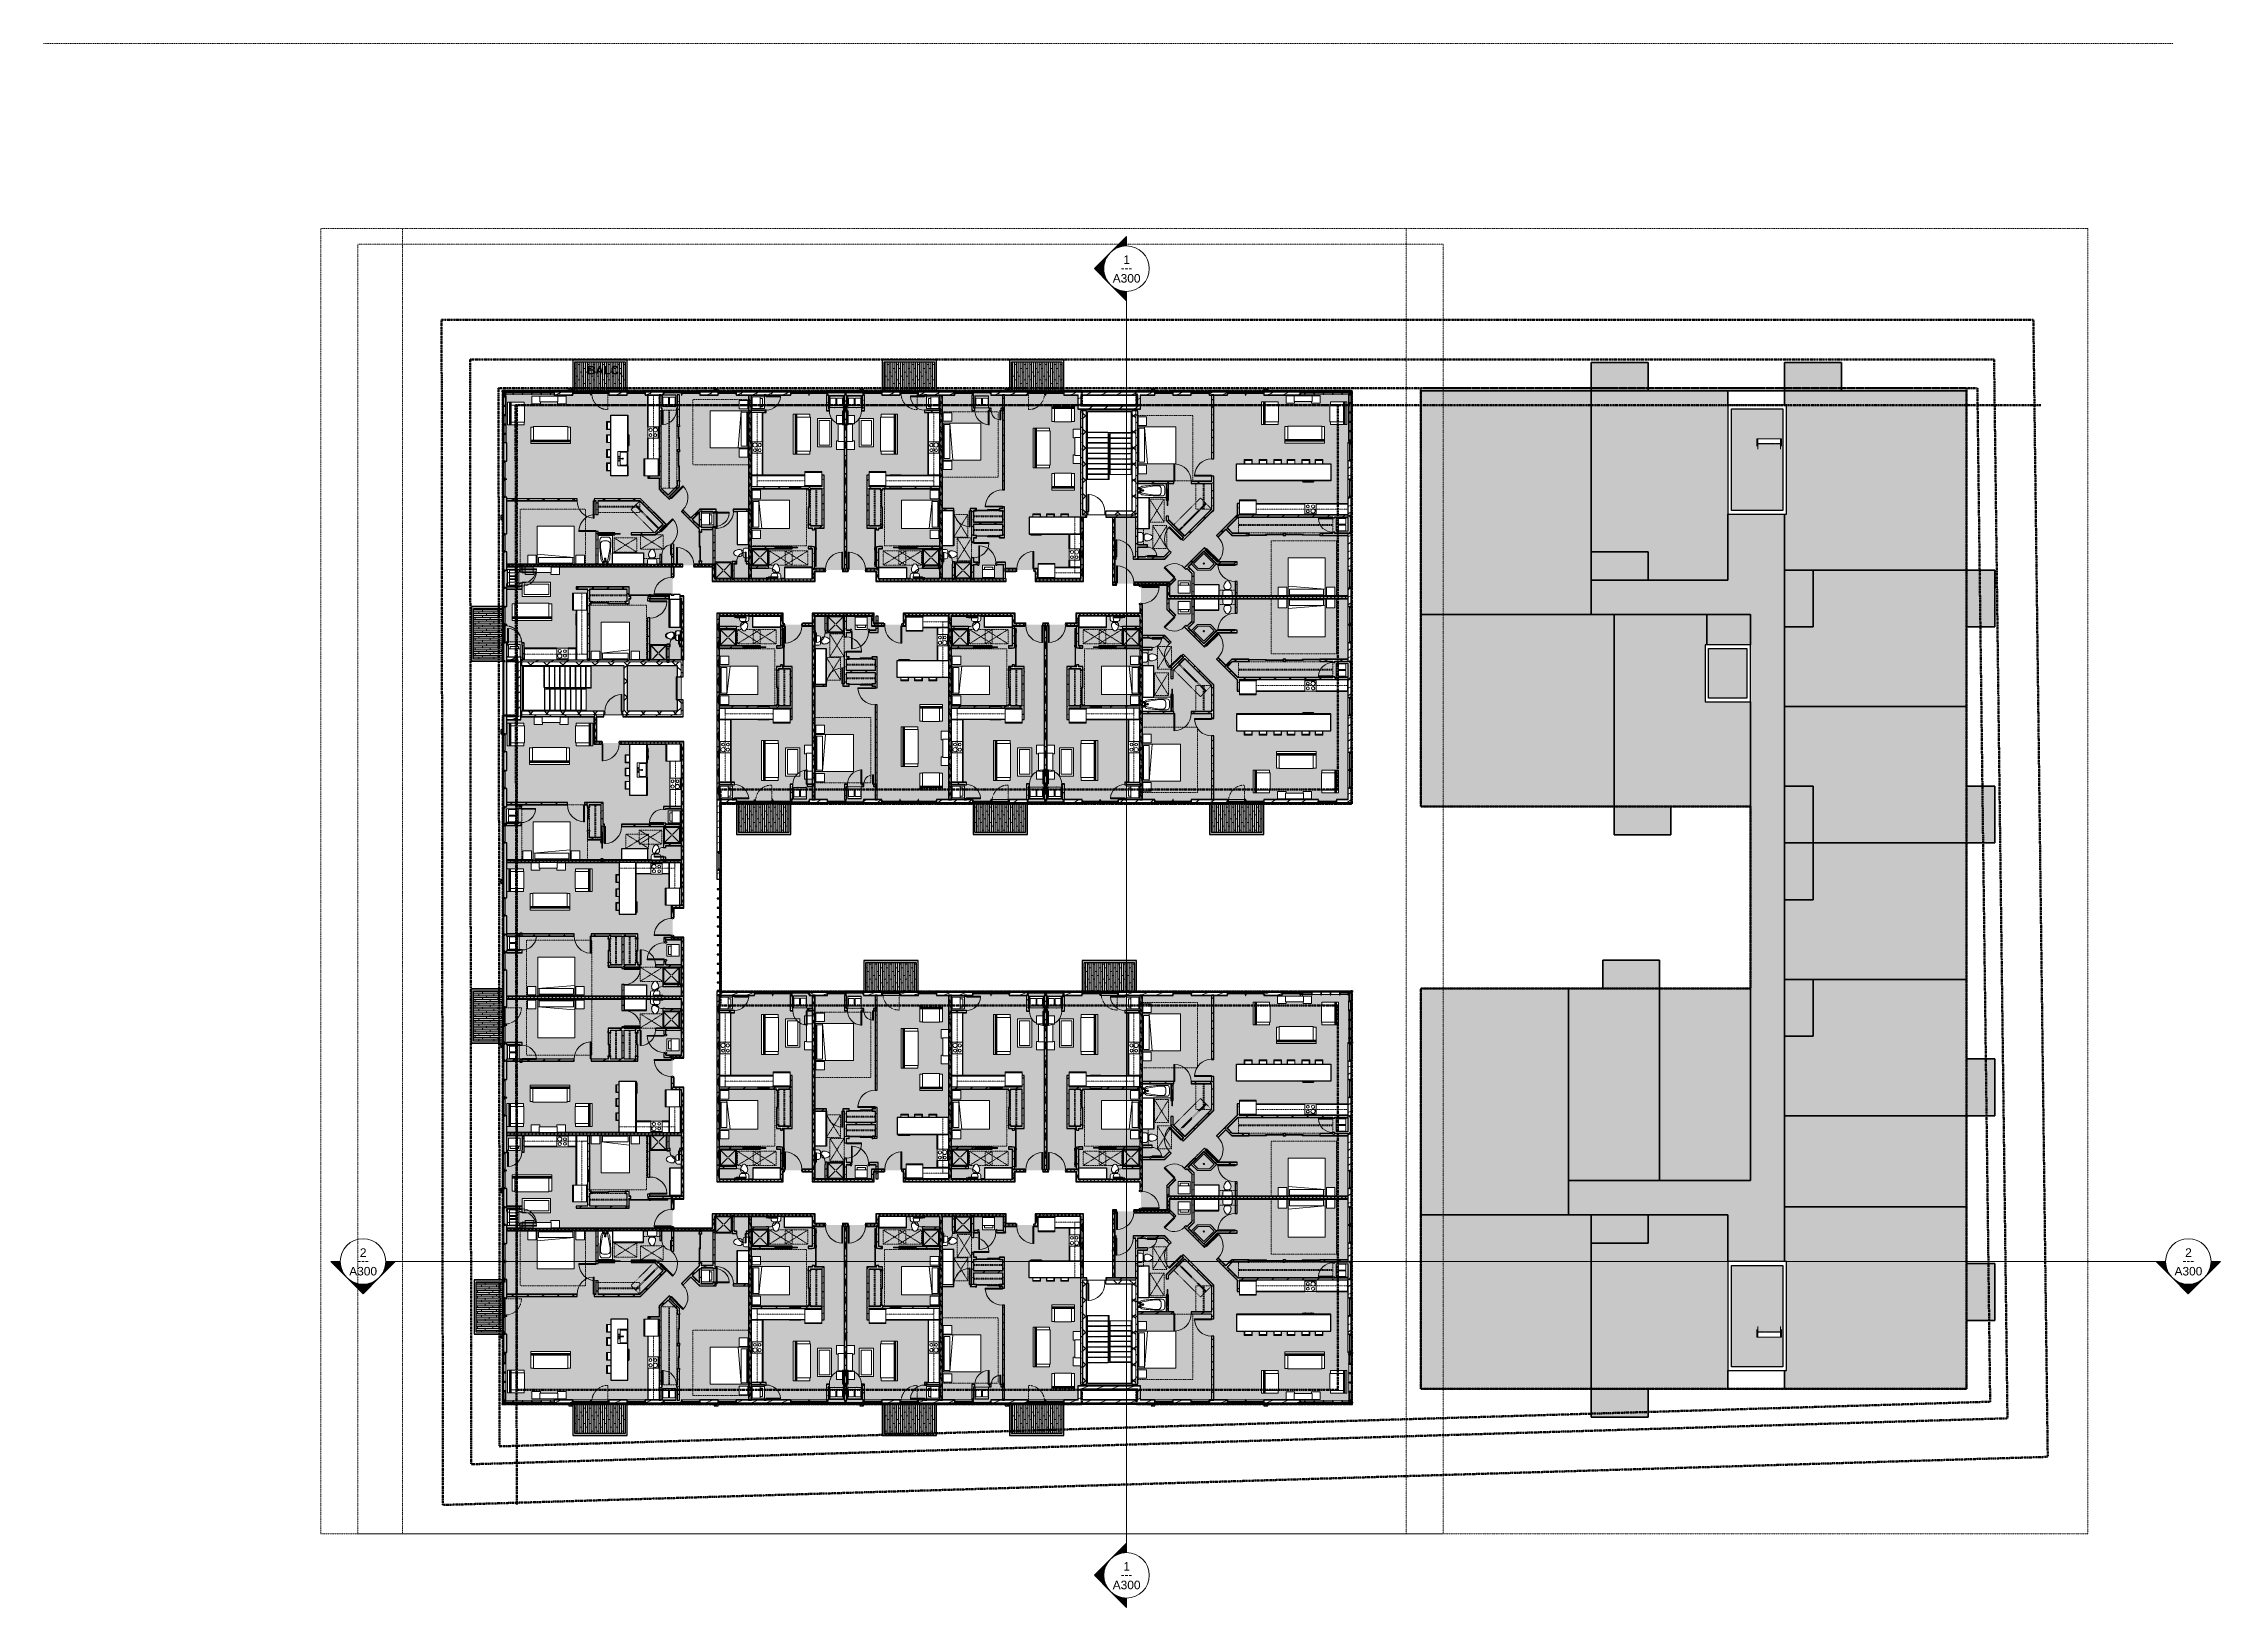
# Model space of a CAD drawing. Header units: inches. Extents: x -4830 to -235, y 9551 to 12852.
import ezdxf

# ---------------------------------------------------------------- set-up
doc = ezdxf.new("R2010")
doc.units = ezdxf.units.IN
doc.header["$MEASUREMENT"] = 0
for name, pattern in [('Aligning Line 1_8_', [0.25, 0.125, -0.125]), ('Dash', [0.25, 0.125, -0.125]), ('Double Dash 3_8_', [1, 0.375, -0.125, 0.125, -0.125, 0.125, -0.125]), ('Overhead 1_16_', [0.101562, 0.0625, -0.039062])]:
    doc.linetypes.add(name, pattern=pattern)
for name, color, linetype, lineweight in [('0-1', 7, 'Continuous', 5), ('0-2', 7, 'Continuous', 9), ('0-3', 8, 'Continuous', 9), ('0-4', 147, 'Aligning Line 1_8_', 9), ('A-AREA-1', 10, 'Continuous', 35), ('A-AREA-IDEN', 2, 'Continuous', 9), ('A-AREA-PATT-2', 254, 'Continuous', 9), ('A-AREA-PATT-3', 41, 'Continuous', 9), ('A-DOOR-1', 7, 'Continuous', 9), ('A-DOOR-2', 50, 'Continuous', 13), ('A-DOOR-3', 250, 'Continuous', 25), ('A-DOOR-FRAM-1', 50, 'Continuous', 13), ('A-FLOR', 192, 'Continuous', 9), ('A-FLOR-1', 7, 'Continuous', 9), ('A-FLOR-PATT', 8, 'Continuous', 9), ('A-GENM', 5, 'Continuous', 9), ('A-GENM-1', 5, 'Continuous', 25), ('A-GENM-HDLN', 13, 'Dash', 9), ('A-GENM-HDLN-1', 7, 'Dash', 9), ('A-GLAZ-CWMG', 51, 'Continuous', 9), ('A-GLAZ-CWMG-1', 51, 'Continuous', 25), ('A-WALL', 113, 'Continuous', 9), ('A-WALL-1', 250, 'Continuous', 25), ('A-WALL-2', 7, 'Continuous', 9), ('A-WALL-3', 113, 'Continuous', 25), ('A-WALL-PATT-1', 7, 'Continuous', 9), ('A-WALL-PATT-2', 8, 'Continuous', 9), ('A-WALL-PATT-3', 253, 'Continuous', 9), ('A-WALL-PATT-4', 252, 'Continuous', 9), ('A-WALL-PATT-5', 111, 'Continuous', 9), ('C-PROP-LINE', 91, 'Double Dash 3_8_', 70), ('C-PROP-LINE-1', 90, 'Double Dash 3_8_', 70), ('G-ANNO-SYMB', 111, 'Aligning Line 1_8_', 9), ('G-ANNO-SYMB-1', 147, 'Aligning Line 1_8_', 9), ('G-ANNO-SYMB-2', 111, 'Continuous', 9), ('I-FURN', 30, 'Continuous', 9), ('I-FURN-1', 7, 'Continuous', 9), ('I-FURN-HDLN-1', 7, 'Dash', 9), ('I-WALL-1', 250, 'Continuous', 25), ('M-EQPM-1', 7, 'Continuous', 9), ('P-SANR-FIXT-1', 7, 'Continuous', 9), ('Q-CASE-1', 250, 'Continuous', 25), ('Q-CASE-2', 7, 'Continuous', 9), ('Q-CASE-HDLN-1', 7, 'Dash', 9), ('Q-SPCQ-1', 7, 'Continuous', 9), ('S-STRS-1', 7, 'Continuous', 9), ('S-STRS-2', 7, 'Overhead 1_16_', 9)]:
    doc.layers.add(name, color=color, linetype=linetype, lineweight=lineweight)
doc.layers.add('A-AREA-PATT-1', color=7, linetype='Continuous', lineweight=9, transparency=1)
doc.layers.add('A-AREA-PATT-4', color=254, linetype='Continuous', lineweight=9, transparency=1)
doc.styles.add('Arial', font='arial.ttf', dxfattribs={"height": 18})
doc.styles.add('Century Gothic', font='ufonts.com_century-gothic.ttf', dxfattribs={"height": 18})
doc.styles.add('Century Gothic_B', font='GOTHICB.TTF', dxfattribs={"height": 18})
pattern_1 = [(0, (0, 0), (61.44, 15.36), [2.534, -43.546, 2.534, -43.546, -245.76]), (0, (0, 0), (61.44, 15.36), [-92.16, 2.534, -89.626, 2.534, -43.546, -107.52]), (0, (0, 0), (61.44, 15.36), [-230.4, 2.534, -28.186, 2.534, -74.266]), (120, (23.04, 7.68), (-44.02215, 45.5286), [2.534, -43.546, 2.534, -43.546, -245.76]), (120, (23.04, 7.68), (-44.02215, 45.5286), [-92.16, 2.534, -89.626, 2.534, -43.546, -107.52]), (120, (23.04, 7.68), (-44.02215, 45.5286), [-230.4, 2.534, -28.186, 2.534, -74.266]), (240, (30.72, 38.4), (-17.41785, -60.8886), [2.534, -43.546, 2.534, -43.546, -245.76]), (240, (30.72, 38.4), (-17.41785, -60.8886), [-92.16, 2.534, -89.626, 2.534, -43.546, -107.52]), (240, (30.72, 38.4), (-17.41785, -60.8886), [-230.4, 2.534, -28.186, 2.534, -74.266])]
pattern_2 = [(216.87, (12.795, 31.987), (95.9612857, 63.9749714), [15.994, -143.942]), (206.565, (31.987, 22.391), (-31.986981, -31.986924), [35.763, -35.763]), (198.435, (31.987, 6.397), (-63.974746, -31.987128), [20.231, -80.922])]
pattern_3 = [(161.57, (0.96, 0.96), (-7.6802237, -0.0009796), [0, -54.643, 6.067, 0]), (18.43, (-0.96, 0.96), (-7.6802237, 0.0009796), [0, -54.643, 6.067, 0]), (108.43, (0.96, 0.96), (3.8382953, -19.2013653), [18.211, -42.499]), (71.57, (-0.96, 0.96), (3.8382953, 19.2013653), [18.211, -42.499])]
pattern_4 = [(45, (0, 0), (-16.970563, 16.970563), []), (135, (0, 0), (-16.970563, -16.970563), [])]
pattern_5 = [(0, (0, 0), (0, 9.596), []), (315, (0, 0), (9.5968532, 0), [13.571, -13.571]), (45, (0, 0), (9.5968532, 0), [13.571, -13.571])]

msp = doc.modelspace()

# ---------------------------------------------------------------- texts
at = {"layer": 'A-AREA-IDEN', "insert": (-3682.1, 12171.6), "char_height": 18, "width": 87.264, "attachment_point": 1, "style": 'Century Gothic_B'}
msp.add_mtext('BALC.', dxfattribs=at)
at = {"layer": 'G-ANNO-SYMB-2', "char_height": 18, "attachment_point": 1}
for s, insert, width, style in [('A300', (-2573, 12365.3), 71.508, 'Arial'), ('---', (-2555.8, 12387.6), 30.906, 'Century Gothic'), ('1', (-2550.5, 12404.6), 16.968, 'Arial'), ('2', (-4162.1, 10309), 16.968, 'Arial'), ('2', (-309.2, 10309), 16.968, 'Arial'), ('A300', (-4184.6, 10269.7), 71.508, 'Arial'), ('---', (-4167.5, 10292), 30.906, 'Century Gothic'), ('A300', (-331.7, 10269.7), 71.508, 'Arial'), ('---', (-314.5, 10292), 30.906, 'Century Gothic'), ('A300', (-2573, 9607.4), 71.508, 'Arial'), ('---', (-2555.8, 9629.6), 30.906, 'Century Gothic'), ('1', (-2550.5, 9646.7), 16.968, 'Arial')]:
    msp.add_mtext(s, dxfattribs=dict(at, insert=insert, width=width, style=style))

# ---------------------------------------------------------------- blocks, each defined once
blk = doc.blocks.new('CTR - 2nd Phase_rvt-1-FLOOR PLAN - 3RD FLOOR')
at = {"layer": 'A-AREA-PATT-1'}
for points in [[(-1458.3, 12118.6), (-1442.7, 12118.6), (-1442.7, 12178.6), (-1562.7, 12178.6), (-1562.7, 12118.6)], [(-1034.7, 12118.6), (-1034.7, 12178.6), (-1154.7, 12178.6), (-1154.7, 12118.6)], [(-1562.7, 11719), (-1442.7, 11719), (-1442.7, 11779), (-1562.7, 11779)], [(-1094.7, 11620.6), (-1094.7, 11740.6), (-1154.7, 11740.6), (-1154.7, 11620.6)], [(-710.7, 11620.6), (-710.7, 11740.6), (-770.7, 11740.6), (-770.7, 11620.6)], [(-1226.7, 11582.6), (-1226.7, 11647), (-1318.9, 11647), (-1318.9, 11582.6), (-1231.2, 11582.6)], [(-1315.1, 11470.2), (-1234.3, 11470.2), (-1234.3, 11575), (-1315.1, 11575), (-1315.1, 11494.2)], [(-1154.7, 11164.6), (-1094.7, 11164.6), (-1094.7, 11284.6), (-1154.7, 11284.6), (-1154.7, 11241.4)], [(-710.7, 11164.6), (-710.7, 11284.6), (-770.7, 11284.6), (-770.7, 11164.6)], [(-1458.3, 11181.4), (-1394.7, 11181.4), (-1394.7, 11241.4), (-1514.7, 11241.4), (-1514.7, 11181.4), (-1507.6, 11181.4)], [(-1094.7, 11044.6), (-1094.7, 11164.6), (-1154.7, 11164.6), (-1154.7, 11044.6), (-1153.7, 11044.6)], [(-1538.7, 10857.4), (-1418.7, 10857.4), (-1418.7, 10917.4), (-1538.7, 10917.4)], [(-1094.7, 10756.6), (-1094.7, 10876.6), (-1154.7, 10876.6), (-1154.7, 10756.6)], [(-710.7, 10588.6), (-710.7, 10708.6), (-770.7, 10708.6), (-770.7, 10588.6)], [(-1442.7, 10319.8), (-1442.7, 10379.8), (-1562.7, 10379.8), (-1562.7, 10319.8), (-1458.3, 10319.8)], [(-710.7, 10156.6), (-710.7, 10276.6), (-770.7, 10276.6), (-770.7, 10156.6)], [(-1562.7, 9952.6), (-1442.7, 9952.6), (-1442.7, 10012.6), (-1562.7, 10012.6)]]:
    blk.add_hatch(color=256, dxfattribs=at).paths.add_polyline_path(points, flags=0)
h = blk.add_hatch(color=256, dxfattribs=at)
h.paths.add_polyline_path([(-1266.7, 11866.6), (-1158.7, 11866.6), (-1158.7, 12080.6), (-1266.7, 12080.6), (-1266.7, 11959.2)], flags=0)
h.paths.add_polyline_path([(-1213.2, 12001.8), (-1213.2, 12017.8), (-1161.2, 12017.8), (-1161.2, 12001.8), (-1163.2, 12001.8), (-1163.2, 12006.8), (-1211.2, 12006.8), (-1211.2, 12001.8)], flags=0)
h = blk.add_hatch(color=256, dxfattribs=at)
h.paths.add_polyline_path([(-1158.7, 10059), (-1158.7, 10273), (-1266.7, 10273), (-1266.7, 10059)], flags=0)
h.paths.add_polyline_path([(-1213.2, 10121.8), (-1213.2, 10137.8), (-1211.2, 10137.8), (-1211.2, 10132.8), (-1163.2, 10132.8), (-1163.2, 10137.8), (-1161.2, 10137.8), (-1161.2, 10121.8), (-1211.2, 10121.8)], flags=0)
at = {"layer": 'A-AREA-PATT-2'}
for points in [[(-1922.7, 11647), (-1562.7, 11647), (-1562.7, 12118.6), (-1922.7, 12118.6), (-1922.7, 11719)], [(-1094.7, 11740.6), (-770.7, 11740.6), (-770.7, 12118.6), (-1154.7, 12118.6), (-1154.7, 12088.6), (-1150.7, 12088.6), (-1150.7, 11858.6), (-1154.7, 11858.6), (-1154.7, 11740.6)], [(-1562.7, 11241.4), (-1514.7, 11241.4), (-1514.7, 11647), (-1922.7, 11647), (-1922.7, 11241.4)], [(-1610.7, 10379.8), (-1610.7, 10857.4), (-1922.7, 10857.4), (-1922.7, 10379.8), (-1620.2, 10379.8)], [(-1458.3, 10451.8), (-1418.7, 10451.8), (-1418.7, 10857.4), (-1610.7, 10857.4), (-1610.7, 10451.8), (-1538.7, 10451.8)], [(-1274.7, 10451.8), (-1226.7, 10451.8), (-1226.7, 10857.4), (-1418.7, 10857.4), (-1418.7, 10451.8)], [(-896.4, 10396.6), (-770.7, 10396.6), (-770.7, 10588.6), (-1154.7, 10588.6), (-1154.7, 10396.6), (-913.2, 10396.6)], [(-770.7, 10012.6), (-770.7, 10396.6), (-1154.7, 10396.6), (-1154.7, 10281), (-1150.7, 10281), (-1150.7, 10051), (-1154.7, 10051), (-1154.7, 10012.6), (-896.4, 10012.6)], [(-1562.7, 10012.6), (-1562.7, 10379.8), (-1922.7, 10379.8), (-1922.7, 10012.6)]]:
    blk.add_hatch(color=256, dxfattribs=at).paths.add_polyline_path(points, flags=0)
at = {"layer": 'A-AREA-PATT-3'}
for points in [[(-1315.1, 11719), (-1274.7, 11719), (-1274.7, 12118.6), (-1562.7, 12118.6), (-1562.7, 11779), (-1442.7, 11779), (-1442.7, 11719), (-1318.9, 11719)], [(-1116.9, 11452.6), (-770.7, 11452.6), (-770.7, 11740.6), (-1094.7, 11740.6), (-1094.7, 11620.6), (-1154.7, 11620.6), (-1154.7, 11452.6)], [(-1514.7, 11241.4), (-1226.7, 11241.4), (-1226.7, 11462.6), (-1322.7, 11462.6), (-1322.7, 11582.6), (-1318.9, 11582.6), (-1318.9, 11647), (-1514.7, 11647), (-1514.7, 11344.7)], [(-1094.7, 11164.6), (-770.7, 11164.6), (-770.7, 11452.6), (-1154.7, 11452.6), (-1154.7, 11284.6), (-1094.7, 11284.6), (-1094.7, 11241.4)], [(-770.7, 10876.6), (-770.7, 11164.6), (-1094.7, 11164.6), (-1094.7, 11044.6), (-1154.7, 11044.6), (-1154.7, 10876.6), (-1091.3, 10876.6)], [(-1081.6, 10588.6), (-770.7, 10588.6), (-770.7, 10876.6), (-1094.7, 10876.6), (-1094.7, 10756.6), (-1154.7, 10756.6), (-1154.7, 10588.6), (-1094.7, 10588.6)], [(-1562.7, 10012.6), (-1274.7, 10012.6), (-1274.7, 10379.8), (-1442.7, 10379.8), (-1442.7, 10319.8), (-1562.7, 10319.8)]]:
    blk.add_hatch(color=256, dxfattribs=at).paths.add_polyline_path(points, flags=0)
at = {"layer": 'A-AREA-PATT-4'}
blk.add_hatch(color=256, dxfattribs=at).paths.add_polyline_path([(-1274.7, 10281), (-1154.7, 10281), (-1154.7, 11858.6), (-1274.7, 11858.6), (-1274.7, 11719), (-1562.7, 11719), (-1562.7, 11647), (-1226.7, 11647), (-1226.7, 10451.8), (-1610.7, 10451.8), (-1610.7, 10379.8), (-1274.7, 10379.8), (-1274.7, 10283)], flags=0)
at = {"layer": 'A-AREA-1'}
for p, q in [((-1562.7, 12178.6), (-1442.7, 12178.6)), ((-1562.7, 12118.6), (-1562.7, 12178.6)), ((-1442.7, 12178.6), (-1442.7, 12118.6)), ((-1154.7, 12178.6), (-1034.7, 12178.6)), ((-1154.7, 12118.6), (-1154.7, 12178.6)), ((-1034.7, 12178.6), (-1034.7, 12118.6)), ((-1922.7, 12118.6), (-770.7, 12118.6)), ((-1922.7, 12118.6), (-1922.7, 11241.4)), ((-1562.7, 12118.6), (-1562.7, 11647)), ((-1274.7, 12088.6), (-1274.7, 12118.6)), ((-1274.7, 12088.6), (-1274.7, 12118.6)), ((-1154.7, 12088.6), (-1154.7, 12118.6)), ((-770.7, 10012.6), (-770.7, 12118.6)), ((-1274.7, 11740.6), (-1274.7, 11858.6)), ((-1274.7, 11719), (-1274.7, 11858.6)), ((-1154.7, 10281), (-1154.7, 11858.6)), ((-1562.7, 11779), (-1442.7, 11779)), ((-1442.7, 11779), (-1442.7, 11719)), ((-1274.7, 11719), (-1562.7, 11719)), ((-1154.7, 11740.6), (-1094.7, 11740.6)), ((-1154.7, 11740.6), (-770.7, 11740.6)), ((-1094.7, 11740.6), (-1094.7, 11620.6)), ((-710.7, 11740.6), (-770.7, 11740.6)), ((-710.7, 11620.6), (-710.7, 11740.6)), ((-1922.7, 11647), (-1226.7, 11647)), ((-1514.7, 11647), (-1514.7, 11241.4)), ((-1318.9, 11647), (-1318.9, 11582.6)), ((-1226.7, 11647), (-1226.7, 11582.6)), ((-1094.7, 11620.6), (-1154.7, 11620.6)), ((-770.7, 11620.6), (-710.7, 11620.6)), ((-1226.7, 11462.6), (-1226.7, 10451.8)), ((-770.7, 11452.6), (-1154.7, 11452.6)), ((-1154.7, 11284.6), (-1094.7, 11284.6)), ((-1094.7, 11284.6), (-1094.7, 11164.6)), ((-710.7, 11284.6), (-770.7, 11284.6)), ((-710.7, 11164.6), (-710.7, 11284.6)), ((-1922.7, 11241.4), (-1226.7, 11241.4)), ((-1514.7, 11181.4), (-1514.7, 11241.4)), ((-1394.7, 11241.4), (-1394.7, 11181.4)), ((-1394.7, 11181.4), (-1514.7, 11181.4)), ((-1094.7, 11164.6), (-1154.7, 11164.6)), ((-1154.7, 11164.6), (-1094.7, 11164.6)), ((-770.7, 11164.6), (-1154.7, 11164.6)), ((-1094.7, 11164.6), (-1094.7, 11044.6)), ((-770.7, 11164.6), (-710.7, 11164.6)), ((-1094.7, 11044.6), (-1154.7, 11044.6)), ((-1538.7, 10917.4), (-1538.7, 10857.4)), ((-1418.7, 10917.4), (-1538.7, 10917.4)), ((-1418.7, 10857.4), (-1418.7, 10917.4)), ((-1226.7, 10857.4), (-1922.7, 10857.4)), ((-1922.7, 10857.4), (-1922.7, 10012.6)), ((-1610.7, 10379.8), (-1610.7, 10857.4)), ((-1418.7, 10857.4), (-1418.7, 10451.8)), ((-1154.7, 10876.6), (-1094.7, 10876.6)), ((-1154.7, 10876.6), (-770.7, 10876.6)), ((-1094.7, 10876.6), (-1094.7, 10756.6)), ((-1094.7, 10756.6), (-1154.7, 10756.6)), ((-710.7, 10708.6), (-770.7, 10708.6)), ((-710.7, 10588.6), (-710.7, 10708.6)), ((-770.7, 10588.6), (-1154.7, 10588.6)), ((-770.7, 10588.6), (-710.7, 10588.6)), ((-1226.7, 10451.8), (-1610.7, 10451.8)), ((-1154.7, 10396.6), (-770.7, 10396.6)), ((-1922.7, 10379.8), (-1274.7, 10379.8)), ((-1562.7, 10379.8), (-1562.7, 10012.6)), ((-1442.7, 10319.8), (-1442.7, 10379.8)), ((-1274.7, 10379.8), (-1274.7, 10281)), ((-1562.7, 10319.8), (-1442.7, 10319.8)), ((-710.7, 10276.6), (-770.7, 10276.6)), ((-710.7, 10156.6), (-710.7, 10276.6)), ((-770.7, 10156.6), (-710.7, 10156.6)), ((-1274.7, 10051), (-1274.7, 10012.6)), ((-1154.7, 10012.6), (-1154.7, 10051)), ((-770.7, 10012.6), (-1922.7, 10012.6)), ((-1562.7, 9952.6), (-1562.7, 10012.6)), ((-1442.7, 10012.6), (-1442.7, 9952.6)), ((-1442.7, 9952.6), (-1562.7, 9952.6))]:
    blk.add_line(p, q, dxfattribs=at)
at = {"layer": 'A-FLOR-1'}
for p, q in [((-770.7, 12118.6), (-1922.7, 12118.6)), ((-1922.7, 12118.6), (-1922.7, 11241.4)), ((-770.7, 10012.6), (-770.7, 12118.6)), ((-1922.7, 11241.4), (-1226.7, 11241.4)), ((-1226.7, 11241.4), (-1226.7, 10857.4)), ((-1226.7, 10857.4), (-1922.7, 10857.4)), ((-1922.7, 10857.4), (-1922.7, 10012.6)), ((-1922.7, 10012.6), (-770.7, 10012.6))]:
    blk.add_line(p, q, dxfattribs=at)
at = {"layer": 'A-WALL-1'}
for p, q in [((-1150.7, 12088.6), (-1274.7, 12088.6)), ((-1274.7, 12088.6), (-1274.7, 12080.6)), ((-1150.7, 12080.6), (-1150.7, 12088.6)), ((-1274.7, 12080.6), (-1274.7, 11858.6)), ((-1266.7, 12080.6), (-1158.7, 12080.6)), ((-1266.7, 11866.6), (-1266.7, 12080.6)), ((-1158.7, 12080.6), (-1158.7, 11866.6)), ((-1150.7, 11866.6), (-1150.7, 12080.6)), ((-1274.7, 11858.6), (-1266.7, 11858.6)), ((-1158.7, 11866.6), (-1266.7, 11866.6)), ((-1266.7, 11858.6), (-1150.7, 11858.6)), ((-1150.7, 11858.6), (-1150.7, 11866.6)), ((-1226.7, 11582.6), (-1322.7, 11582.6)), ((-1322.7, 11582.6), (-1322.7, 11575)), ((-1226.7, 11575), (-1226.7, 11582.6)), ((-1322.7, 11575), (-1322.7, 11470.2)), ((-1315.1, 11575), (-1234.3, 11575)), ((-1315.1, 11470.2), (-1315.1, 11575)), ((-1234.3, 11575), (-1234.3, 11470.2)), ((-1226.7, 11462.6), (-1226.7, 11575)), ((-1322.7, 11470.2), (-1322.7, 11462.6)), ((-1322.7, 11462.6), (-1234.3, 11462.6)), ((-1234.3, 11470.2), (-1315.1, 11470.2)), ((-1234.3, 11462.6), (-1226.7, 11462.6)), ((-1274.7, 10281), (-1274.7, 10059)), ((-1266.7, 10281), (-1274.7, 10281)), ((-1150.7, 10281), (-1266.7, 10281)), ((-1266.7, 10059), (-1266.7, 10273)), ((-1266.7, 10273), (-1158.7, 10273)), ((-1158.7, 10273), (-1158.7, 10059)), ((-1150.7, 10273), (-1150.7, 10281)), ((-1150.7, 10059), (-1150.7, 10273)), ((-1274.7, 10059), (-1274.7, 10051)), ((-1274.7, 10051), (-1150.7, 10051)), ((-1158.7, 10059), (-1266.7, 10059)), ((-1150.7, 10051), (-1150.7, 10059))]:
    blk.add_line(p, q, dxfattribs=at)
at = {"layer": 'G-ANNO-SYMB-1'}
blk.add_line((-334.5, 12851.9), (-4829.9, 12851.9), dxfattribs=at)
at = {"layer": 'S-STRS-1'}
for p, q in [((-1211.2, 12017.8), (-1213.2, 12017.8)), ((-1213.2, 12001.8), (-1213.2, 12017.8)), ((-1211.2, 12006.8), (-1211.2, 12017.8)), ((-1211.2, 12017.8), (-1163.2, 12017.8)), ((-1211.2, 11995.8), (-1211.2, 12006.8)), ((-1211.2, 12006.8), (-1163.2, 12006.8)), ((-1161.2, 12017.8), (-1163.2, 12017.8)), ((-1163.2, 12006.8), (-1163.2, 12017.8)), ((-1163.2, 11995.8), (-1163.2, 12006.8)), ((-1161.2, 12001.8), (-1161.2, 12017.8)), ((-1213.2, 10137.8), (-1213.2, 10121.8)), ((-1213.2, 10121.8), (-1211.2, 10121.8)), ((-1211.2, 10143.8), (-1211.2, 10132.8)), ((-1211.2, 10132.8), (-1211.2, 10121.8)), ((-1163.2, 10132.8), (-1211.2, 10132.8)), ((-1163.2, 10121.8), (-1211.2, 10121.8)), ((-1163.2, 10143.8), (-1163.2, 10132.8)), ((-1163.2, 10132.8), (-1163.2, 10121.8)), ((-1163.2, 10121.8), (-1161.2, 10121.8)), ((-1161.2, 10137.8), (-1161.2, 10121.8))]:
    blk.add_line(p, q, dxfattribs=at)
at = {"layer": 'S-STRS-2'}
for p, q in [((-1211.2, 12007.8), (-1163.2, 12007.8)), ((-1163.2, 10131.8), (-1211.2, 10131.8))]:
    blk.add_line(p, q, dxfattribs=at)
blk = doc.blocks.new('Single-Flush - 36_ x 84_-1372839-FLOOR PLAN - 3RD FLOOR')
at = {"layer": 'A-DOOR-1'}
blk.add_arc((18, 2.4), 36.1, 93.1789, 180, dxfattribs=at)
at = {"layer": 'A-DOOR-2'}
for p, q in [((16, 2.4), (16, 38.4)), ((18, 38.4), (16, 38.4)), ((18, 2.4), (16, 2.4)), ((18, 2.4), (18, 38.4))]:
    blk.add_line(p, q, dxfattribs=at)
blk = doc.blocks.new('HVAC_SPVU_AlliedAir_MGE4 - HVAC_SPVU_AlliedAir_MGE4-1352620-FLOOR PLAN - 3RD FLOOR')
at = {"layer": 'M-EQPM-1'}
for p, q in [((-14, 13.1), (11.4, 13.1)), ((-14, 13.1), (-14, 12.1)), ((-14, 12.1), (14, 12.1)), ((-14, 12.1), (-14, -12.1)), ((-1, 8), (-13, 8)), ((-13, 8), (-13, -8)), ((-1, -8), (-1, 8)), ((13, 8), (1, 8)), ((1, 8), (1, -8)), ((13, -8), (13, 8)), ((14, 12.1), (14, -12.1)), ((14, -12.1), (-14, -12.1)), ((-13, -8), (-1, -8)), ((-13, -12.1), (-13, -12.6)), ((-12.2, -12.6), (-13, -12.6)), ((-13, -12.6), (-12.9, -12.6)), ((-12.4, -12.6), (-12.2, -12.6)), ((-12.2, -12.6), (-12.2, -12.1)), ((1, -8), (13, -8)), ((4, -12.1), (4, -12.6)), ((4.5, -12.6), (4, -12.6)), ((4, -12.6), (4.2, -12.6)), ((4.3, -12.6), (4.5, -12.6)), ((4.5, -12.6), (4.5, -12.1))]:
    blk.add_line(p, q, dxfattribs=at)
blk = doc.blocks.new('Single-Flush - 30_ x 80_-1421383-FLOOR PLAN - 3RD FLOOR')
at = {"layer": 'A-DOOR-1'}
blk.add_arc((15, -2.375), 30.067, 180, 266.185925, dxfattribs=at)
at = {"layer": 'A-DOOR-2'}
for p, q in [((13, -2.375), (13, -32.375)), ((15, -2.375), (13, -2.375)), ((15, -32.375), (13, -32.375)), ((15, -2.375), (15, -32.375))]:
    blk.add_line(p, q, dxfattribs=at)
blk = doc.blocks.new('Bath Tub - Maestro - 60_x30_-1352617-FLOOR PLAN - 3RD FLOOR')
at = {"layer": 'P-SANR-FIXT-1'}
for p, q in [((4, 21), (0, 21)), ((0, 9), (4, 9)), ((4, 16), (4, 21)), ((4, 14), (4, 16)), ((4, 16), (10.9, 16)), ((4, 9), (4, 14)), ((10.9, 14), (4, 14)), ((5, 16), (5, 20)), ((5, 10), (5, 14)), ((6, 16.8), (6, 16)), ((6, 14), (6, 13.2)), ((35, 25), (9.3, 20.7)), ((9.3, 9.3), (35, 5)), ((10.9, 14), (10.9, 16)), ((60, 30), (24, 30)), ((35, 26.5), (51, 26.5)), ((35, 26.5), (35, 25)), ((43, 25), (35, 25)), ((35, 3.5), (35, 5)), ((35, 5), (43, 5)), ((51, 3.5), (35, 3.5)), ((49, 11), (49, 19)), ((57, 20.5), (57, 9.5)), ((60, 0), (60, 30))]:
    blk.add_line(p, q, dxfattribs=at)
at = {"layer": 'P-SANR-FIXT-1', "flags": 128}
for points in [[(8.6, 24), (11.6, 24.3), (14.5, 24.6), (17.4, 24.9), (20.3, 25.1), (23.3, 25.4), (26.2, 25.7), (29.1, 26), (32.1, 26.2), (35, 26.5)], [(35, 3.5), (32.1, 3.8), (29.1, 4), (26.2, 4.3), (23.3, 4.6), (20.3, 4.9), (17.4, 5.1), (14.5, 5.4), (11.6, 5.7), (8.6, 6)]]:
    blk.add_lwpolyline(points, dxfattribs=at)
at = {"layer": 'P-SANR-FIXT-1'}
for centre, radius, start, end in [((2, 19), 1.5, 360, 180), ((2, 19), 1.5, 180, 360), ((2, 11), 1.5, 360, 180), ((2, 11), 1.5, 180, 360), ((9, 20), 4, 95.3558, 180), ((9, 10), 4, 180, 264.6442), ((10, 16.8), 4, 99.4223, 180), ((10, 13.2), 4, 180, 260.5777), ((10.9, 15), 1.5, 360, 135), ((10.9, 15), 1.5, 225, 360), ((43, 19), 6, 360, 90), ((43, 11), 6, 270, 0), ((51, 20.5), 6, 360, 90), ((51, 9.5), 6, 270, 360)]:
    blk.add_arc(centre, radius, start, end, dxfattribs=at)
blk = doc.blocks.new('Toilet-Domestic-3D - Toilet-Domestic-3D-1372870-FLOOR PLAN - 3RD FLOOR')
at = {"layer": 'P-SANR-FIXT-1'}
for p, q in [((-7.5, 0), (-7.3, 2)), ((-7.3, 2), (-6.8, 4)), ((-6.8, 4), (-6.1, 6)), ((-6.1, 6), (-5.1, 8)), ((-5.1, 8), (-3.7, 10)), ((-3.7, 10), (-2.7, 11)), ((-2.7, 11), (-1.9, 11.5)), ((-1.9, 11.5), (-0.5, 12)), ((-0.5, 12), (0.5, 12)), ((0.5, 12), (1.9, 11.5)), ((1.9, 11.5), (2.7, 11)), ((2.7, 11), (3.7, 10)), ((3.7, 10), (5.1, 8)), ((5.1, 8), (6.1, 6)), ((6.1, 6), (6.8, 4)), ((6.8, 4), (7.3, 2)), ((7.3, 2), (7.5, 0)), ((-10, -11.8), (-10, -19.5)), ((-10, -19.5), (10, -19.5)), ((-7.4, -1), (-7.5, 0)), ((-7.2, -2), (-7.4, -1)), ((-7, -3), (-7.2, -2)), ((-6.4, -4), (-7, -3)), ((-5.2, -5), (-6.4, -4)), ((6.2, -8), (-6.3, -8)), ((-3.8, -5.5), (-5.2, -5)), ((-4.9, -8), (-5.2, -5)), ((-1, -6), (-3.8, -5.5)), ((1, -6), (-1, -6)), ((3.8, -5.5), (1, -6)), ((5.2, -5), (3.8, -5.5)), ((4.9, -8), (5.2, -5)), ((6.4, -4), (5.2, -5)), ((7, -3), (6.4, -4)), ((7.2, -2), (7, -3)), ((7.4, -1), (7.2, -2)), ((7.5, 0), (7.4, -1)), ((10, -19.5), (10, -11.8))]:
    blk.add_line(p, q, dxfattribs=at)
for centre, start, end in [((-6.3, -11.8), 90, 180), ((6.2, -11.8), 0, 90)]:
    blk.add_arc(centre, 3.73, start, end, dxfattribs=at)
blk = doc.blocks.new('OD_CW_Upper Cabinet - OD_CW_Upper Cabinet-1867009-FLOOR PLAN - 3RD FLOOR')
at = {"layer": 'Q-CASE-HDLN-1'}
for p, q in [((34.7, 24), (0.7, 24)), ((0.7, 24), (0.7, 12)), ((0.7, 12), (34.7, 12)), ((34.7, 12), (34.7, 24))]:
    blk.add_line(p, q, dxfattribs=at)
blk = doc.blocks.new('OD_CW_Base Cabinet - OD_CW_Base Cabinet-1834232-FLOOR PLAN - 3RD FLOOR')
at = {"layer": 'Q-CASE-1'}
for p, q in [((66.6, 24), (0.7, 24)), ((0.7, 24), (0.7, 0)), ((66.6, 0), (66.6, 24)), ((0.7, 0), (66.6, 0))]:
    blk.add_line(p, q, dxfattribs=at)
at = {"layer": 'Q-CASE-2'}
for p, q in [((0.7, 1), (0.7, 24)), ((0.7, 24), (66.6, 24)), ((0.7, 0), (0.7, 1)), ((0.7, 1), (66.6, 1)), ((66.6, 1), (0.7, 1)), ((66.6, 0), (0.7, 0)), ((66.6, 24), (66.6, 1)), ((66.6, 1), (66.6, 0))]:
    blk.add_line(p, q, dxfattribs=at)
blk = doc.blocks.new('Pocket_Door_2385 - 34_ x 80_-1722045-FLOOR PLAN - 3RD FLOOR')
at = {"layer": 'A-DOOR-2'}
for p, q in [((-39.7, 0.7), (-39.7, -0.8)), ((-5.7, 0.7), (-39.7, 0.7)), ((-5.7, -0.8), (-5.7, 0.7)), ((-39.7, -0.8), (-5.7, -0.8))]:
    blk.add_line(p, q, dxfattribs=at)
blk = doc.blocks.new('Single-Flush - 36_ x 84_-1372824-FLOOR PLAN - 3RD FLOOR')
at = {"layer": 'A-DOOR-1'}
blk.add_arc((18, -2.4), 36.1, 180, 266.8211, dxfattribs=at)
at = {"layer": 'A-DOOR-2'}
for p, q in [((16, -2.4), (16, -38.4)), ((18, -2.4), (16, -2.4)), ((18, -38.4), (16, -38.4)), ((18, -2.4), (18, -38.4))]:
    blk.add_line(p, q, dxfattribs=at)
blk = doc.blocks.new('OD_CW_Closet - OD_CW_Closet-1898209-FLOOR PLAN - 3RD FLOOR')
at = {"layer": 'Q-CASE-HDLN-1'}
for p, q in [((70.1, 24), (0.7, 24)), ((0.7, 24), (0.7, -1.5)), ((0.7, 12.2), (70.1, 12.2)), ((0.7, 10.2), (70.1, 10.2)), ((70.1, -1.5), (70.1, 24)), ((0.7, -1.5), (70.1, -1.5))]:
    blk.add_line(p, q, dxfattribs=at)
blk = doc.blocks.new('OD_CW_Closet - OD_CW_Closet-1898139-FLOOR PLAN - 3RD FLOOR')
at = {"layer": 'Q-CASE-HDLN-1'}
for p, q in [((88.3, 24), (0.7, 24)), ((0.7, 24), (0.7, -0.4)), ((0.7, 12.8), (88.3, 12.8)), ((0.7, 10.8), (88.3, 10.8)), ((88.3, -0.4), (88.3, 24)), ((0.7, -0.4), (88.3, -0.4))]:
    blk.add_line(p, q, dxfattribs=at)
blk = doc.blocks.new('OD_CW_Closet - OD_CW_Closet-1864825-FLOOR PLAN - 3RD FLOOR')
at = {"layer": 'Q-CASE-HDLN-1'}
for p, q in [((165.3, 24), (0.7, 24)), ((0.7, 24), (0.7, -9)), ((0.7, 8.5), (165.3, 8.5)), ((0.7, 6.5), (165.3, 6.5)), ((165.3, -9), (165.3, 24)), ((0.7, -9), (32.5, -9)), ((35, -9), (83.5, -9)), ((88.5, -9), (149, -9)), ((151.5, -9), (165.3, -9))]:
    blk.add_line(p, q, dxfattribs=at)
blk = doc.blocks.new('ADA Clearances - 30_x48_-1721104-FLOOR PLAN - 3RD FLOOR')
at = {"layer": 'A-GENM-HDLN-1'}
for p, q in [((15, 24), (-15, -24)), ((-15, 24), (15, -24)), ((-15, -24), (-15, 24)), ((-15, 24), (15, 24)), ((15, 24), (15, -24)), ((15, -24), (-15, -24))]:
    blk.add_line(p, q, dxfattribs=at)
blk = doc.blocks.new('FOLDING_SLIDING CLOSET - 60_ x 80_-1372877-FLOOR PLAN - 3RD FLOOR')
at = {"layer": 'A-DOOR-1'}
for p, q in [((-30.3, 3), (-32.8, 3)), ((-32.8, 3), (-32.8, 2.2)), ((-32.8, 2.2), (-30.3, 2.2)), ((-30.3, 2.2), (-30.3, 3)), ((32.7, 3), (30.2, 3)), ((30.2, 3), (30.2, 2.2)), ((30.2, 2.2), (32.7, 2.2)), ((32.7, 2.2), (32.7, 3)), ((-30.3, -2.5), (-32.8, -2.5)), ((-32.8, -2.5), (-32.8, -3.3)), ((-32.8, -3.3), (-30.3, -3.3)), ((-30.3, -3.3), (-30.3, -2.5)), ((32.7, -2.5), (30.2, -2.5)), ((30.2, -2.5), (30.2, -3.3)), ((30.2, -3.3), (32.7, -3.3)), ((32.7, -3.3), (32.7, -2.5))]:
    blk.add_line(p, q, dxfattribs=at)
at = {"layer": 'A-DOOR-2'}
for p, q in [((1, 2.2), (-30, 2.2)), ((-30, 2.2), (-30, 0.9)), ((-30, 0.9), (1, 0.9)), ((30, 0.9), (-1, 0.9)), ((-1, 0.9), (-1, -0.5)), ((1, 0.9), (1, 2.2)), ((30, -0.5), (30, 0.9)), ((-1, -0.5), (30, -0.5))]:
    blk.add_line(p, q, dxfattribs=at)
at = {"layer": 'A-DOOR-FRAM-1'}
for p, q in [((-30, 2.2), (-31, 2.2)), ((-31, 2.2), (-31, -2.5)), ((-30, -2.5), (-30, 2.2)), ((30, 2.2), (30, -2.5)), ((31, 2.2), (30, 2.2)), ((31, -2.5), (31, 2.2)), ((-31, -2.5), (-30, -2.5)), ((30, -2.5), (31, -2.5))]:
    blk.add_line(p, q, dxfattribs=at)
blk = doc.blocks.new('ADA Clearances - 30_x48_-V1-FLOOR PLAN - 3RD FLOOR')
at = {"layer": 'A-GENM-HDLN-1'}
for p, q in [((15, 24), (-15, -24)), ((-15, 24), (15, -24)), ((-15, 24), (15, 24)), ((15, 24), (15, -24)), ((-15, -24), (-15, -7.5)), ((15, -24), (-15, -24))]:
    blk.add_line(p, q, dxfattribs=at)
blk = doc.blocks.new('Single-Flush - CLOSET-1720256-FLOOR PLAN - 3RD FLOOR')
at = {"layer": 'A-DOOR-1'}
blk.add_arc((10, -2.4), 20.1, 180, 264.2799, dxfattribs=at)
at = {"layer": 'A-DOOR-2'}
for p, q in [((8, -2.4), (8, -22.3)), ((10, -2.4), (8, -2.4)), ((10, -22.3), (8, -22.3)), ((10, -2.4), (10, -22.3))]:
    blk.add_line(p, q, dxfattribs=at)
blk = doc.blocks.new('OD_CW_Base Cabinet - OD_CW_Base Cabinet-1869393-FLOOR PLAN - 3RD FLOOR')
at = {"layer": 'Q-CASE-1'}
for p, q in [((0.7, -24), (0.7, 0)), ((0.7, 0), (70.7, 0)), ((70.7, -24), (0.7, -24)), ((70.7, 0), (70.7, -24))]:
    blk.add_line(p, q, dxfattribs=at)
at = {"layer": 'Q-CASE-2'}
for p, q in [((0.7, -1), (0.7, 0)), ((0.7, 0), (70.7, 0)), ((70.7, -1), (0.7, -1)), ((0.7, -24), (0.7, -1)), ((0.7, -1), (70.7, -1)), ((70.7, -24), (0.7, -24)), ((70.7, 0), (70.7, -1)), ((70.7, -1), (70.7, -24))]:
    blk.add_line(p, q, dxfattribs=at)
blk = doc.blocks.new('Shower Base-3D - 36_ x 36_-1586087-FLOOR PLAN - 3RD FLOOR')
at = {"layer": 'P-SANR-FIXT-1'}
for p, q in [((-16, -15), (-16, 15)), ((-15, 16), (15, 16)), ((-1.1, 1), (-15, 15)), ((1, 1.1), (15, 15)), ((16, 15), (16, -15)), ((-18, -18), (18, -18)), ((-1.1, -1), (-15, -15)), ((15, -16), (-15, -16)), ((1, -1.1), (15, -15))]:
    blk.add_line(p, q, dxfattribs=at)
for centre, start, end in [((-15, 15), 90, 180), ((15, 15), 360, 90), ((-15, -15), 180, 270), ((15, -15), 270, 0)]:
    blk.add_arc(centre, 1, start, end, dxfattribs=at)
blk = doc.blocks.new('Stacked Washer and Dryer - 26_x25_ - Private-1352637-FLOOR PLAN - 3RD FLOOR')
at = {"layer": 'P-SANR-FIXT-1'}
for p, q in [((0, 12.5), (26, 12.5)), ((0, 12.5), (0, -12.5)), ((16.90625, 12.5), (16.90625, -12.5)), ((16.90625, 8.75), (22.09375, 8.75)), ((22.09375, 8.75), (22.09375, -8.75)), ((26, 12.5), (26, -12.5)), ((26, -12.5), (0, -12.5)), ((22.09375, -8.75), (16.90625, -8.75))]:
    blk.add_line(p, q, dxfattribs=at)
blk = doc.blocks.new('FOLDING_SLIDING CLOSET - 48_ x 80_-1372832-FLOOR PLAN - 3RD FLOOR')
at = {"layer": 'A-DOOR-1'}
for p, q in [((-24.3, 3), (-26.8, 3)), ((-26.8, 3), (-26.8, 2.2)), ((-26.8, 2.2), (-24.3, 2.2)), ((-24.3, 2.2), (-24.3, 3)), ((26.7, 3), (24.2, 3)), ((24.2, 3), (24.2, 2.2)), ((24.2, 2.2), (26.7, 2.2)), ((26.7, 2.2), (26.7, 3)), ((-24.3, -2.5), (-26.8, -2.5)), ((-26.8, -2.5), (-26.8, -3.3)), ((-26.8, -3.3), (-24.3, -3.3)), ((-24.3, -3.3), (-24.3, -2.5)), ((26.7, -2.5), (24.2, -2.5)), ((24.2, -2.5), (24.2, -3.3)), ((24.2, -3.3), (26.7, -3.3)), ((26.7, -3.3), (26.7, -2.5))]:
    blk.add_line(p, q, dxfattribs=at)
at = {"layer": 'A-DOOR-2'}
for p, q in [((1, 2.2), (-24, 2.2)), ((-24, 2.2), (-24, 0.9)), ((-24, 0.9), (1, 0.9)), ((24, 0.9), (-1, 0.9)), ((-1, 0.9), (-1, -0.5)), ((1, 0.9), (1, 2.2)), ((24, -0.5), (24, 0.9)), ((-1, -0.5), (24, -0.5))]:
    blk.add_line(p, q, dxfattribs=at)
at = {"layer": 'A-DOOR-FRAM-1'}
for p, q in [((-24, 2.2), (-25, 2.2)), ((-25, 2.2), (-25, -2.5)), ((-24, -2.5), (-24, 2.2)), ((24, 2.2), (24, -2.5)), ((25, 2.2), (24, 2.2)), ((25, -2.5), (25, 2.2)), ((-25, -2.5), (-24, -2.5)), ((24, -2.5), (25, -2.5))]:
    blk.add_line(p, q, dxfattribs=at)
blk = doc.blocks.new('HVAC_SPVU_AlliedAir_MGE4 - HVAC_SPVU_AlliedAir_MGE4-1724639-FLOOR PLAN - 3RD FLOOR')
at = {"layer": 'M-EQPM-1'}
for p, q in [((-14, 12.1), (14, 12.1)), ((-14, 12.1), (-14, -12.1)), ((-13, 12.6), (-13, 12.1)), ((-12.9, 12.6), (-13, 12.6)), ((-13, 12.6), (-12.2, 12.6)), ((-1, 8), (-13, 8)), ((-13, 8), (-13, -8)), ((-12.2, 12.6), (-12.4, 12.6)), ((-12.2, 12.1), (-12.2, 12.6)), ((-1, -8), (-1, 8)), ((13, 8), (1, 8)), ((1, 8), (1, -8)), ((4, 12.6), (4, 12.1)), ((4.2, 12.6), (4, 12.6)), ((4, 12.6), (4.5, 12.6)), ((4.5, 12.6), (4.3, 12.6)), ((4.5, 12.1), (4.5, 12.6)), ((13, -8), (13, 8)), ((14, 12.1), (14, -12.1)), ((-14, -12.1), (-14, -13.1)), ((14, -12.1), (-14, -12.1)), ((11.4, -13.1), (-14, -13.1)), ((-13, -8), (-1, -8)), ((1, -8), (13, -8))]:
    blk.add_line(p, q, dxfattribs=at)
blk = doc.blocks.new('Single-Flush - 30_ x 80_-1420870-FLOOR PLAN - 3RD FLOOR')
at = {"layer": 'A-DOOR-1'}
blk.add_arc((15, 2.375), 30.067, 93.814075, 180, dxfattribs=at)
at = {"layer": 'A-DOOR-2'}
for p, q in [((13, 2.375), (13, 32.375)), ((15, 32.375), (13, 32.375)), ((15, 2.375), (13, 2.375)), ((15, 2.375), (15, 32.375))]:
    blk.add_line(p, q, dxfattribs=at)
blk = doc.blocks.new('Bath Tub - Maestro - 60_x30_-1372872-FLOOR PLAN - 3RD FLOOR')
at = {"layer": 'P-SANR-FIXT-1'}
for p, q in [((60, -30), (60, 0)), ((4, -9), (0, -9)), ((0, -21), (4, -21)), ((4, -14), (4, -9)), ((4, -16), (4, -14)), ((4, -14), (10.9, -14)), ((4, -21), (4, -16)), ((10.9, -16), (4, -16)), ((5, -14), (5, -10)), ((5, -20), (5, -16)), ((6, -13.2), (6, -14)), ((6, -16), (6, -16.8)), ((35, -5), (9.3, -9.3)), ((9.3, -20.7), (35, -25)), ((10.9, -16), (10.9, -14)), ((24, -30), (60, -30)), ((35, -3.5), (51, -3.5)), ((35, -5), (35, -3.5)), ((43, -5), (35, -5)), ((35, -25), (35, -26.5)), ((35, -25), (43, -25)), ((51, -26.5), (35, -26.5)), ((49, -19), (49, -11)), ((57, -9.5), (57, -20.5))]:
    blk.add_line(p, q, dxfattribs=at)
at = {"layer": 'P-SANR-FIXT-1', "flags": 128}
for points in [[(8.6, -6), (11.6, -5.7), (14.5, -5.4), (17.4, -5.1), (20.3, -4.9), (23.3, -4.6), (26.2, -4.3), (29.1, -4), (32.1, -3.8), (35, -3.5)], [(35, -26.5), (32.1, -26.2), (29.1, -26), (26.2, -25.7), (23.3, -25.4), (20.3, -25.1), (17.4, -24.9), (14.5, -24.6), (11.6, -24.3), (8.6, -24)]]:
    blk.add_lwpolyline(points, dxfattribs=at)
at = {"layer": 'P-SANR-FIXT-1'}
for centre, radius, start, end in [((2, -11), 1.5, 0, 180), ((2, -11), 1.5, 180, 360), ((2, -19), 1.5, 0, 180), ((2, -19), 1.5, 180, 360), ((9, -10), 4, 95.3558, 180), ((9, -20), 4, 180, 264.6442), ((10, -13.2), 4, 99.4223, 180), ((10, -16.8), 4, 180, 260.5777), ((10.9, -15), 1.5, 0, 135), ((10.9, -15), 1.5, 225, 360), ((43, -11), 6, 360, 90), ((43, -19), 6, 270, 0), ((51, -9.5), 6, 0, 90), ((51, -20.5), 6, 270, 0)]:
    blk.add_arc(centre, radius, start, end, dxfattribs=at)
blk = doc.blocks.new('Toilet-Domestic-3D - Toilet-Domestic-3D-1352612-FLOOR PLAN - 3RD FLOOR')
at = {"layer": 'P-SANR-FIXT-1'}
for p, q in [((-10, 19.5), (10, 19.5)), ((-10, 11.7), (-10, 19.5)), ((-7.4, 1), (-7.5, 0)), ((-7.2, 2), (-7.4, 1)), ((-7, 3), (-7.2, 2)), ((-6.4, 4), (-7, 3)), ((-5.2, 5), (-6.4, 4)), ((6.2, 8), (-6.3, 8)), ((-4.9, 8), (-5.2, 5)), ((-3.8, 5.5), (-5.2, 5)), ((-1, 6), (-3.8, 5.5)), ((1, 6), (-1, 6)), ((3.8, 5.5), (1, 6)), ((5.2, 5), (3.8, 5.5)), ((4.9, 8), (5.2, 5)), ((6.4, 4), (5.2, 5)), ((7, 3), (6.4, 4)), ((7.2, 2), (7, 3)), ((7.4, 1), (7.2, 2)), ((7.5, 0), (7.4, 1)), ((10, 19.5), (10, 11.7)), ((-7.5, 0), (-7.3, -2)), ((-7.3, -2), (-6.8, -4)), ((-6.8, -4), (-6.1, -6)), ((-6.1, -6), (-5.1, -8)), ((-5.1, -8), (-3.7, -10)), ((-3.7, -10), (-2.7, -11)), ((-2.7, -11), (-1.9, -11.5)), ((-1.9, -11.5), (-0.5, -12)), ((-0.5, -12), (0.5, -12)), ((0.5, -12), (1.9, -11.5)), ((1.9, -11.5), (2.7, -11)), ((2.7, -11), (3.7, -10)), ((3.7, -10), (5.1, -8)), ((5.1, -8), (6.1, -6)), ((6.1, -6), (6.8, -4)), ((6.8, -4), (7.3, -2)), ((7.3, -2), (7.5, 0))]:
    blk.add_line(p, q, dxfattribs=at)
for centre, start, end in [((-6.3, 11.7), 180, 270), ((6.2, 11.7), 270, 360)]:
    blk.add_arc(centre, 3.73, start, end, dxfattribs=at)
blk = doc.blocks.new('OD_CW_Upper Cabinet - OD_CW_Upper Cabinet-1867077-FLOOR PLAN - 3RD FLOOR')
at = {"layer": 'Q-CASE-HDLN-1'}
for p, q in [((0.7, -24), (0.7, -12)), ((0.7, -12), (34.7, -12)), ((34.7, -24), (0.7, -24)), ((34.7, -12), (34.7, -24))]:
    blk.add_line(p, q, dxfattribs=at)
blk = doc.blocks.new('OD_CW_Base Cabinet - OD_CW_Base Cabinet-1833608-FLOOR PLAN - 3RD FLOOR')
at = {"layer": 'Q-CASE-1'}
for p, q in [((0.7, -24), (0.7, 0)), ((0.7, 0), (66.6, 0)), ((66.6, -24), (0.7, -24)), ((66.6, 0), (66.6, -24))]:
    blk.add_line(p, q, dxfattribs=at)
at = {"layer": 'Q-CASE-2'}
for p, q in [((0.7, -1), (0.7, 0)), ((0.7, 0), (66.6, 0)), ((66.6, -1), (0.7, -1)), ((0.7, -24), (0.7, -1)), ((0.7, -1), (66.6, -1)), ((66.6, -24), (0.7, -24)), ((66.6, 0), (66.6, -1)), ((66.6, -1), (66.6, -24))]:
    blk.add_line(p, q, dxfattribs=at)
blk = doc.blocks.new('Pocket_Door_2385 - 34_ x 80_-1722096-FLOOR PLAN - 3RD FLOOR')
at = {"layer": 'A-DOOR-2'}
for p, q in [((-39.7, -0.8), (-39.7, 0.7)), ((-39.7, 0.7), (-5.7, 0.7)), ((-5.7, 0.7), (-5.7, -0.8)), ((-5.7, -0.8), (-39.7, -0.8))]:
    blk.add_line(p, q, dxfattribs=at)
blk = doc.blocks.new('OD_CW_Closet - OD_CW_Closet-1898385-FLOOR PLAN - 3RD FLOOR')
at = {"layer": 'Q-CASE-HDLN-1'}
for p, q in [((0.7, -24), (0.7, 1.5)), ((0.7, 1.5), (70.1, 1.5)), ((70.1, 1.5), (70.1, -24)), ((0.7, -10.2), (70.1, -10.2)), ((0.7, -12.2), (70.1, -12.2)), ((70.1, -24), (0.7, -24))]:
    blk.add_line(p, q, dxfattribs=at)
blk = doc.blocks.new('OD_CW_Closet - OD_CW_Closet-1898386-FLOOR PLAN - 3RD FLOOR')
at = {"layer": 'Q-CASE-HDLN-1'}
for p, q in [((0.7, -24), (0.7, 0.4)), ((0.7, 0.4), (88.3, 0.4)), ((88.3, 0.4), (88.3, -24)), ((0.7, -10.8), (88.3, -10.8)), ((0.7, -12.8), (88.3, -12.8)), ((88.3, -24), (0.7, -24))]:
    blk.add_line(p, q, dxfattribs=at)
blk = doc.blocks.new('OD_CW_Closet - OD_CW_Closet-1864556-FLOOR PLAN - 3RD FLOOR')
at = {"layer": 'Q-CASE-HDLN-1'}
for p, q in [((0.7, -24), (0.7, 9)), ((0.7, 9), (32.5, 9)), ((35, 9), (83.5, 9)), ((88.5, 9), (149, 9)), ((151.5, 9), (165.3, 9)), ((165.3, 9), (165.3, -24)), ((0.7, -6.5), (165.3, -6.5)), ((0.7, -8.5), (165.3, -8.5)), ((165.3, -24), (0.7, -24))]:
    blk.add_line(p, q, dxfattribs=at)
blk = doc.blocks.new('ADA Clearances - 30_x48_-1721371-FLOOR PLAN - 3RD FLOOR')
at = {"layer": 'A-GENM-HDLN-1'}
for p, q in [((15, -24), (-15, 24)), ((-15, -24), (15, 24)), ((15, 24), (-15, 24)), ((-15, 24), (-15, -24)), ((15, -24), (15, 24)), ((-15, -24), (15, -24))]:
    blk.add_line(p, q, dxfattribs=at)
blk = doc.blocks.new('FOLDING_SLIDING CLOSET - 60_ x 80_-1494136-FLOOR PLAN - 3RD FLOOR')
at = {"layer": 'A-DOOR-1'}
for p, q in [((-32.8, 3.3), (-30.3, 3.3)), ((-32.8, 2.5), (-32.8, 3.3)), ((-30.3, 2.5), (-32.8, 2.5)), ((-30.3, 3.3), (-30.3, 2.5)), ((30.2, 3.3), (32.7, 3.3)), ((30.2, 2.5), (30.2, 3.3)), ((32.7, 2.5), (30.2, 2.5)), ((32.7, 3.3), (32.7, 2.5)), ((-32.8, -2.3), (-30.3, -2.3)), ((-32.8, -3), (-32.8, -2.3)), ((-30.3, -3), (-32.8, -3)), ((-30.3, -2.3), (-30.3, -3)), ((30.2, -2.3), (32.7, -2.3)), ((30.2, -3), (30.2, -2.3)), ((32.7, -3), (30.2, -3)), ((32.7, -2.3), (32.7, -3))]:
    blk.add_line(p, q, dxfattribs=at)
at = {"layer": 'A-DOOR-2'}
for p, q in [((-1, 0.5), (30, 0.5)), ((-1, -0.9), (-1, 0.5)), ((30, 0.5), (30, -0.9)), ((-30, -0.9), (1, -0.9)), ((-30, -2.3), (-30, -0.9)), ((1, -2.3), (-30, -2.3)), ((30, -0.9), (-1, -0.9)), ((1, -0.9), (1, -2.3))]:
    blk.add_line(p, q, dxfattribs=at)
at = {"layer": 'A-DOOR-FRAM-1'}
for p, q in [((-31, 2.5), (-30, 2.5)), ((-31, -2.3), (-31, 2.5)), ((-30, 2.5), (-30, -2.3)), ((30, 2.5), (31, 2.5)), ((30, -2.3), (30, 2.5)), ((31, 2.5), (31, -2.3)), ((-30, -2.3), (-31, -2.3)), ((31, -2.3), (30, -2.3))]:
    blk.add_line(p, q, dxfattribs=at)
blk = doc.blocks.new('ADA Clearances - 30_x48_-V2-FLOOR PLAN - 3RD FLOOR')
at = {"layer": 'A-GENM-HDLN-1'}
for p, q in [((15, -24), (-15, 24)), ((-15, -24), (15, 24)), ((15, 24), (-15, 24)), ((-15, 24), (-15, 7.5)), ((15, -24), (15, 24)), ((-15, -24), (15, -24))]:
    blk.add_line(p, q, dxfattribs=at)
blk = doc.blocks.new('Single-Flush - CLOSET-1720159-FLOOR PLAN - 3RD FLOOR')
at = {"layer": 'A-DOOR-1'}
blk.add_arc((10, 2.4), 20.1, 95.7201, 180, dxfattribs=at)
at = {"layer": 'A-DOOR-2'}
for p, q in [((8, 2.4), (8, 22.3)), ((10, 22.3), (8, 22.3)), ((10, 2.4), (8, 2.4)), ((10, 2.4), (10, 22.3))]:
    blk.add_line(p, q, dxfattribs=at)
blk = doc.blocks.new('Stacked Washer and Dryer - 26_x25_ - Private-1372850-FLOOR PLAN - 3RD FLOOR')
at = {"layer": 'P-SANR-FIXT-1'}
for p, q in [((0, 12.5), (26, 12.5)), ((0, 12.5), (0, -12.5)), ((16.90625, -12.5), (16.90625, 12.5)), ((22.09375, 8.75), (16.90625, 8.75)), ((22.09375, -8.75), (22.09375, 8.75)), ((26, 12.5), (26, -12.5)), ((26, -12.5), (0, -12.5)), ((16.90625, -8.75), (22.09375, -8.75))]:
    blk.add_line(p, q, dxfattribs=at)
blk = doc.blocks.new('FOLDING_SLIDING CLOSET - 48_ x 80_-1372841-FLOOR PLAN - 3RD FLOOR')
at = {"layer": 'A-DOOR-1'}
for p, q in [((-26.8, 3.3), (-24.3, 3.3)), ((-26.8, 2.5), (-26.8, 3.3)), ((-24.3, 2.5), (-26.8, 2.5)), ((-24.3, 3.3), (-24.3, 2.5)), ((24.2, 3.3), (26.7, 3.3)), ((24.2, 2.5), (24.2, 3.3)), ((26.7, 2.5), (24.2, 2.5)), ((26.7, 3.3), (26.7, 2.5)), ((-26.8, -2.3), (-24.3, -2.3)), ((-26.8, -3), (-26.8, -2.3)), ((-24.3, -3), (-26.8, -3)), ((-24.3, -2.3), (-24.3, -3)), ((24.2, -2.3), (26.7, -2.3)), ((24.2, -3), (24.2, -2.3)), ((26.7, -3), (24.2, -3)), ((26.7, -2.3), (26.7, -3))]:
    blk.add_line(p, q, dxfattribs=at)
at = {"layer": 'A-DOOR-2'}
for p, q in [((-1, 0.5), (24, 0.5)), ((-1, -0.9), (-1, 0.5)), ((24, 0.5), (24, -0.9)), ((-24, -0.9), (1, -0.9)), ((-24, -2.3), (-24, -0.9)), ((1, -2.3), (-24, -2.3)), ((24, -0.9), (-1, -0.9)), ((1, -0.9), (1, -2.3))]:
    blk.add_line(p, q, dxfattribs=at)
at = {"layer": 'A-DOOR-FRAM-1'}
for p, q in [((-25, 2.5), (-24, 2.5)), ((-25, -2.3), (-25, 2.5)), ((-24, 2.5), (-24, -2.3)), ((24, 2.5), (25, 2.5)), ((24, -2.3), (24, 2.5)), ((25, 2.5), (25, -2.3)), ((-24, -2.3), (-25, -2.3)), ((25, -2.3), (24, -2.3))]:
    blk.add_line(p, q, dxfattribs=at)
blk = doc.blocks.new('Refrigerator_-_Side-by-Side_6047 - 36_ X 30_-1372843-FLOOR PLAN - 3RD FLOOR')
at = {"layer": 'Q-SPCQ-1'}
for p, q in [((-17.9, 15.6), (17.9, 15.6)), ((-17.9, -14.4), (-17.9, 15.6)), ((-17.9, 15.6), (-3.1, 15.6)), ((-17.9, 15.6), (-17.9, 13.6)), ((-3.1, 13.6), (-17.9, 13.6)), ((-3.1, 13.6), (-3.1, 15.6)), ((-2.6, 15.6), (17.9, 15.6)), ((-2.6, 15.6), (-2.6, 13.6)), ((17.9, 13.6), (-2.6, 13.6)), ((17.9, 15.6), (17.9, -14.4)), ((17.9, 13.6), (17.9, 15.6)), ((17.9, -14.4), (-17.9, -14.4))]:
    blk.add_line(p, q, dxfattribs=at)
blk = doc.blocks.new('Range - 24_ x 24_-1372826-FLOOR PLAN - 3RD FLOOR')
at = {"layer": 'Q-SPCQ-1'}
for p, q in [((0, 0), (24, 0)), ((0, -24), (0, 0)), ((0, -22), (24, -22)), ((24, -24), (0, -24)), ((24, 0), (24, -24))]:
    blk.add_line(p, q, dxfattribs=at)
for centre, radius, start, end in [((6.5, -16), 4.5, 360, 180), ((6.5, -16), 4.5, 180, 0), ((6.5, -6), 3.5, 360, 180), ((6.5, -6), 3.5, 180, 0), ((17.5, -6), 3, 360, 180), ((17.5, -6), 3, 180, 0), ((17.5, -16), 3, 360, 180), ((17.5, -16), 3, 180, 0)]:
    blk.add_arc(centre, radius, start, end, dxfattribs=at)
blk = doc.blocks.new('OD_CW_Base Cabinet - OD_CW_Base Cabinet-1985765-FLOOR PLAN - 3RD FLOOR')
at = {"layer": 'Q-CASE-1'}
for p, q in [((0.7, 24), (0.7, 22)), ((0.7, 0), (44.8, 0)), ((68.8, 0), (135.5, 0))]:
    blk.add_line(p, q, dxfattribs=at)
at = {"layer": 'Q-CASE-2'}
for p, q in [((0.7, 22), (0.7, 24)), ((0.7, 1), (44.8, 1)), ((44.8, 1), (0.7, 1)), ((44.8, 0), (0.7, 0)), ((68.8, 1), (135.5, 1)), ((135.5, 1), (68.8, 1)), ((135.5, 0), (68.8, 0))]:
    blk.add_line(p, q, dxfattribs=at)
blk = doc.blocks.new('Sink Kitchen-Single - 30_ x 21_-366345-FLOOR PLAN - 3RD FLOOR')
at = {"layer": 'P-SANR-FIXT-1'}
for p, q in [((15.6, 10.6), (-14.4, 10.6)), ((-14.4, 10.6), (-14.4, -10.4)), ((-12.9, 4.1), (-12.9, -6.9)), ((0.1, 6.1), (-10.9, 6.1)), ((0.1, 8.3), (0.1, 2.1)), ((1.1, 8.3), (1.1, 2.1)), ((12.1, 6.1), (1.1, 6.1)), ((14.1, -6.9), (14.1, 4.1)), ((15.6, -10.4), (15.6, 10.6)), ((-14.4, -10.4), (15.6, -10.4)), ((-10.9, -8.9), (12.1, -8.9))]:
    blk.add_line(p, q, dxfattribs=at)
for centre, radius, start, end in [((-10.9, 4.1), 2, 90, 180), ((-3.4, 8.3), 1, 360, 180), ((-3.4, 8.3), 1, 180, 0), ((0.6, 0), 1, 360, 180), ((0.6, 8.3), 0.5, 360, 180), ((0.6, 2.1), 0.5, 180, 0), ((4.6, 8.3), 1, 360, 180), ((4.6, 8.3), 1, 180, 360), ((12.1, 4.1), 2, 360, 90), ((-10.9, -6.9), 2, 180, 270), ((0.6, 0), 1, 180, 0), ((12.1, -6.9), 2, 270, 0)]:
    blk.add_arc(centre, radius, start, end, dxfattribs=at)
blk = doc.blocks.new('Dishwasher_15404 - 34_ counter-547918-FLOOR PLAN - 3RD FLOOR')
at = {"layer": 'Q-SPCQ-1'}
for p, q in [((25.8, 24), (24.5, 24)), ((26.7, 24), (25.8, 24)), ((26.9, 22.9), (26.9, 23.8)), ((26.9, 22.9), (27.1, 22.9)), ((26.9, 0.2), (26.9, 22.9)), ((26.9, 1.1), (27.1, 1.1)), ((27.1, 22.9), (27.1, 1.1)), ((27.4, 20.3), (27.1, 20.3)), ((27.1, 19.7), (27.4, 19.7)), ((27.4, 19.1), (27.1, 19.1)), ((27.1, 18.5), (27.4, 18.5)), ((27.4, 17.9), (27.1, 17.9)), ((27.1, 17.3), (27.4, 17.3)), ((27.4, 16.7), (27.1, 16.7)), ((27.1, 16.2), (27.4, 16.2)), ((27.4, 6.8), (27.1, 6.8)), ((27.1, 4.8), (27.4, 4.8)), ((27.4, 20.3), (27.4, 19.7)), ((27.4, 19.1), (27.4, 18.5)), ((27.4, 17.9), (27.4, 17.3)), ((27.4, 16.7), (27.4, 16.2)), ((27.4, 6.7), (27.4, 5.8)), ((27.4, 5.8), (27.4, 5)), ((24.5, 0), (26.7, 0))]:
    blk.add_line(p, q, dxfattribs=at)
for centre, radius, start, end in [((25.8, 22.9), 1.07, 360, 90), ((26.7, 23.8), 0.197, 0, 90), ((26.7, 0.2), 0.197, 270, 360), ((26.7, 0.2), 0.197, 285, 345)]:
    blk.add_arc(centre, radius, start, end, dxfattribs=at)
blk = doc.blocks.new('OD_CW_Base Cabinet - OD_CW_Base Cabinet-1985666-FLOOR PLAN - 3RD FLOOR')
at = {"layer": 'Q-CASE-1'}
for p, q in [((129.3, 24), (0.7, 24)), ((0.7, 24), (0.7, -12)), ((129.3, -12), (129.3, 24)), ((0.7, -12), (77.7, -12)), ((107.7, -12), (129.3, -12))]:
    blk.add_line(p, q, dxfattribs=at)
at = {"layer": 'Q-CASE-2'}
for p, q in [((0.7, -11), (0.7, 24)), ((0.7, 24), (129.3, 24)), ((129.3, 24), (129.3, -11)), ((0.7, -12), (0.7, -11)), ((0.7, -11), (77.7, -11)), ((77.7, -11), (0.7, -11)), ((77.7, -12), (0.7, -12)), ((107.7, -11), (129.3, -11)), ((129.3, -11), (107.7, -11)), ((129.3, -12), (107.7, -12)), ((129.3, -11), (129.3, -12))]:
    blk.add_line(p, q, dxfattribs=at)
blk = doc.blocks.new('Bar_Stool_6722_1_ - Bar_Stool_6722_1_-1229311-FLOOR PLAN - 3RD FLOOR')
at = {"layer": 'I-FURN-1'}
for p, q in [((0, 1.8), (0, 8.8)), ((1, 1.8), (0, 1.8)), ((0, 1.8), (0, 1)), ((1, 1), (0, 1)), ((0, 1), (0, 0)), ((1, 2), (1, 8.8)), ((1, 1.9), (1, 2)), ((16, 2), (1, 2)), ((1, 1.2), (1, 1.9)), ((16, 1.9), (1, 1.9)), ((1, 0), (1, 1.2)), ((1, 1.2), (16, 1.2)), ((16, 8.8), (16, 2)), ((16, 2), (16, 1.9)), ((16, 1.9), (16, 1.2)), ((16.5, 1.8), (16, 1.8)), ((16, 1.2), (16, 0)), ((16.5, 1), (16, 1)), ((16.5, 8.8), (16.5, 1.8)), ((16.5, 1), (16.5, 1.8)), ((16.5, 0), (16.5, 1)), ((0, 0), (1, 0)), ((1, 0), (16, 0)), ((16, 0), (16.5, 0))]:
    blk.add_line(p, q, dxfattribs=at)
blk = doc.blocks.new('OD_CW_Upper Cabinet - OD_CW_Upper Cabinet-1985736-FLOOR PLAN - 3RD FLOOR')
at = {"layer": 'Q-CASE-HDLN-1'}
for p, q in [((0.7, -24), (0.7, -12)), ((0.7, -12), (135.5, -12)), ((135.5, -24), (0.7, -24)), ((135.5, -12), (135.5, -24))]:
    blk.add_line(p, q, dxfattribs=at)
blk = doc.blocks.new('Bar_Stool_6722_1_ - Bar_Stool_6722_1_-1372833-FLOOR PLAN - 3RD FLOOR')
at = {"layer": 'I-FURN-1'}
for p, q in [((1, 0), (0, 0)), ((0, 0), (0, -1)), ((0, -1), (1, -1)), ((0, -1), (0, -1.8)), ((0, -1.8), (1, -1.8)), ((0, -8.8), (0, -1.8)), ((1, -1.2), (1, 0)), ((16, 0), (1, 0)), ((1, -1.9), (1, -1.2)), ((16, -1.2), (1, -1.2)), ((1, -1.9), (16, -1.9)), ((1, -2), (1, -1.9)), ((1, -8.8), (1, -2)), ((1, -2), (16, -2)), ((16.5, 0), (16, 0)), ((16, 0), (16, -1.2)), ((16, -1), (16.5, -1)), ((16, -1.2), (16, -1.9)), ((16, -1.8), (16.5, -1.8)), ((16, -1.9), (16, -2)), ((16, -2), (16, -8.8)), ((16.5, -1), (16.5, 0)), ((16.5, -1.8), (16.5, -1)), ((16.5, -1.8), (16.5, -8.8))]:
    blk.add_line(p, q, dxfattribs=at)
blk = doc.blocks.new('Refrigerator_-_Side-by-Side_6047 - 36_ X 30_-345559-FLOOR PLAN - 3RD FLOOR')
at = {"layer": 'Q-SPCQ-1'}
for p, q in [((17.9, 14.4), (-17.9, 14.4)), ((-17.9, 14.4), (-17.9, -15.6)), ((17.9, -15.6), (17.9, 14.4)), ((-17.9, -13.6), (-3.1, -13.6)), ((-17.9, -13.6), (-17.9, -15.6)), ((-17.9, -15.6), (17.9, -15.6)), ((-3.1, -15.6), (-17.9, -15.6)), ((-3.1, -15.6), (-3.1, -13.6)), ((-2.6, -13.6), (17.9, -13.6)), ((-2.6, -13.6), (-2.6, -15.6)), ((17.9, -15.6), (-2.6, -15.6)), ((17.9, -15.6), (17.9, -13.6))]:
    blk.add_line(p, q, dxfattribs=at)
blk = doc.blocks.new('Range - 24_ x 24_-1352610-FLOOR PLAN - 3RD FLOOR')
at = {"layer": 'Q-SPCQ-1'}
for p, q in [((24, 24), (0, 24)), ((0, 24), (0, 0)), ((0, 22), (24, 22)), ((24, 0), (24, 24)), ((0, 0), (24, 0))]:
    blk.add_line(p, q, dxfattribs=at)
for centre, radius, start, end in [((6.5, 16), 4.5, 360, 180), ((6.5, 16), 4.5, 180, 0), ((6.5, 6), 3.5, 360, 180), ((6.5, 6), 3.5, 180, 0), ((17.5, 16), 3, 360, 180), ((17.5, 16), 3, 180, 0), ((17.5, 6), 3, 360, 180), ((17.5, 6), 3, 180, 0)]:
    blk.add_arc(centre, radius, start, end, dxfattribs=at)
blk = doc.blocks.new('OD_CW_Base Cabinet - OD_CW_Base Cabinet-1985825-FLOOR PLAN - 3RD FLOOR')
at = {"layer": 'Q-CASE-1'}
for p, q in [((0.7, 0), (44.8, 0)), ((0.7, -24), (0.7, -22)), ((68.8, 0), (135.5, 0))]:
    blk.add_line(p, q, dxfattribs=at)
at = {"layer": 'Q-CASE-2'}
for p, q in [((0.7, 0), (44.8, 0)), ((44.8, -1), (0.7, -1)), ((0.7, -1), (44.8, -1)), ((0.7, -24), (0.7, -22)), ((68.8, 0), (135.5, 0)), ((135.5, -1), (68.8, -1)), ((68.8, -1), (135.5, -1))]:
    blk.add_line(p, q, dxfattribs=at)
blk = doc.blocks.new('Sink Kitchen-Single - 30_ x 21_-1372827-FLOOR PLAN - 3RD FLOOR')
at = {"layer": 'P-SANR-FIXT-1'}
for p, q in [((-14.4, 10.4), (15.6, 10.4)), ((-14.4, -10.6), (-14.4, 10.4)), ((-12.9, -4.1), (-12.9, 6.9)), ((-10.9, 8.9), (12.1, 8.9)), ((14.1, 6.9), (14.1, -4.1)), ((15.6, 10.4), (15.6, -10.6)), ((15.6, -10.6), (-14.4, -10.6)), ((0.1, -6.1), (-10.9, -6.1)), ((0.1, -8.3), (0.1, -2.1)), ((1.1, -8.3), (1.1, -2.1)), ((12.1, -6.1), (1.1, -6.1))]:
    blk.add_line(p, q, dxfattribs=at)
for centre, radius, start, end in [((-10.9, 6.9), 2, 90, 180), ((0.6, 0), 1, 360, 180), ((12.1, 6.9), 2, 360, 90), ((-10.9, -4.1), 2, 180, 270), ((-3.4, -8.3), 1, 360, 180), ((-3.4, -8.3), 1, 180, 0), ((0.6, 0), 1, 180, 0), ((0.6, -2.1), 0.5, 360, 180), ((0.6, -8.3), 0.5, 180, 0), ((4.6, -8.3), 1, 0, 180), ((4.6, -8.3), 1, 180, 0), ((12.1, -4.1), 2, 270, 0)]:
    blk.add_arc(centre, radius, start, end, dxfattribs=at)
blk = doc.blocks.new('Dishwasher_15404 - 34_ counter-1372825-FLOOR PLAN - 3RD FLOOR')
at = {"layer": 'Q-SPCQ-1'}
for p, q in [((26.7, 0), (24.5, 0)), ((24.5, -24), (25.8, -24)), ((25.8, -24), (26.7, -24)), ((26.9, -22.9), (26.9, -0.2)), ((27.1, -1.1), (26.9, -1.1)), ((27.1, -22.9), (26.9, -22.9)), ((26.9, -23.8), (26.9, -22.9)), ((27.1, -1.1), (27.1, -22.9)), ((27.4, -4.8), (27.1, -4.8)), ((27.1, -6.8), (27.4, -6.8)), ((27.4, -16.2), (27.1, -16.2)), ((27.1, -16.7), (27.4, -16.7)), ((27.4, -17.3), (27.1, -17.3)), ((27.1, -17.9), (27.4, -17.9)), ((27.4, -18.5), (27.1, -18.5)), ((27.1, -19.1), (27.4, -19.1)), ((27.4, -19.7), (27.1, -19.7)), ((27.1, -20.3), (27.4, -20.3)), ((27.4, -5), (27.4, -5.8)), ((27.4, -5.8), (27.4, -6.7)), ((27.4, -16.2), (27.4, -16.7)), ((27.4, -17.3), (27.4, -17.9)), ((27.4, -18.5), (27.4, -19.1)), ((27.4, -19.7), (27.4, -20.3))]:
    blk.add_line(p, q, dxfattribs=at)
for centre, radius, start, end in [((25.8, -22.9), 1.07, 270, 0), ((26.7, -0.2), 0.197, 360, 90), ((26.7, -0.2), 0.197, 15, 75), ((26.7, -23.8), 0.197, 270, 0)]:
    blk.add_arc(centre, radius, start, end, dxfattribs=at)
blk = doc.blocks.new('OD_CW_Base Cabinet - OD_CW_Base Cabinet-1985826-FLOOR PLAN - 3RD FLOOR')
at = {"layer": 'Q-CASE-1'}
for p, q in [((0.7, -24), (0.7, 12)), ((0.7, 12), (77.7, 12)), ((107.7, 12), (129.3, 12)), ((129.3, 12), (129.3, -24)), ((129.3, -24), (0.7, -24))]:
    blk.add_line(p, q, dxfattribs=at)
at = {"layer": 'Q-CASE-2'}
for p, q in [((0.7, 11), (0.7, 12)), ((0.7, 12), (77.7, 12)), ((77.7, 11), (0.7, 11)), ((0.7, -24), (0.7, 11)), ((0.7, 11), (77.7, 11)), ((107.7, 12), (129.3, 12)), ((129.3, 11), (107.7, 11)), ((107.7, 11), (129.3, 11)), ((129.3, 12), (129.3, 11)), ((129.3, 11), (129.3, -24)), ((129.3, -24), (0.7, -24))]:
    blk.add_line(p, q, dxfattribs=at)
blk = doc.blocks.new('OD_CW_Upper Cabinet - OD_CW_Upper Cabinet-1985827-FLOOR PLAN - 3RD FLOOR')
at = {"layer": 'Q-CASE-HDLN-1'}
for p, q in [((135.5, 24), (0.7, 24)), ((0.7, 24), (0.7, 12)), ((0.7, 12), (135.5, 12)), ((135.5, 12), (135.5, 24))]:
    blk.add_line(p, q, dxfattribs=at)
blk = doc.blocks.new('OD_CW_Base Cabinet - OD_CW_Base Cabinet-1870465-FLOOR PLAN - 3RD FLOOR')
at = {"layer": 'Q-CASE-1'}
for p, q in [((69.4, 24), (0.7, 24)), ((0.7, 24), (0.7, 10.5)), ((0.7, 4.8), (0.7, 0)), ((69.4, 0), (69.4, 24)), ((0.7, 0), (69.4, 0))]:
    blk.add_line(p, q, dxfattribs=at)
at = {"layer": 'Q-CASE-2'}
for p, q in [((0.7, 10.5), (0.7, 24)), ((0.7, 24), (69.4, 24)), ((0.7, 1), (0.7, 4.8)), ((0.7, 0), (0.7, 1)), ((0.7, 1), (69.4, 1)), ((69.4, 1), (0.7, 1)), ((69.4, 0), (0.7, 0)), ((69.4, 24), (69.4, 1)), ((69.4, 1), (69.4, 0))]:
    blk.add_line(p, q, dxfattribs=at)
blk = doc.blocks.new('Shower Base-3D - 36_ x 36_-1585791-FLOOR PLAN - 3RD FLOOR')
at = {"layer": 'P-SANR-FIXT-1'}
for p, q in [((-18, 18), (18, 18)), ((-16, 15), (-16, -14.1)), ((15, 16), (-15, 16)), ((-1.1, 1), (-15, 15)), ((1, 1.1), (15, 15)), ((16, -14.1), (16, 15)), ((-1.1, -1), (-14.2, -14.1)), ((1, -1.1), (14.1, -14.1))]:
    blk.add_line(p, q, dxfattribs=at)
for centre, start, end in [((-15, 15), 90, 180), ((15, 15), 360, 90)]:
    blk.add_arc(centre, 1, start, end, dxfattribs=at)
blk = doc.blocks.new('OD_CW_Base Cabinet - OD_CW_Base Cabinet-1913026-FLOOR PLAN - 3RD FLOOR')
at = {"layer": 'Q-CASE-1'}
for p, q in [((0.7, 24), (0.7, 22)), ((0.7, 0), (36.6, 0)), ((60.6, 0), (96.4, 0))]:
    blk.add_line(p, q, dxfattribs=at)
at = {"layer": 'Q-CASE-2'}
for p, q in [((0.7, 22), (0.7, 24)), ((0.7, 1), (36.6, 1)), ((36.6, 1), (0.7, 1)), ((36.6, 0), (0.7, 0)), ((60.6, 1), (96.4, 1)), ((96.4, 1), (60.6, 1)), ((96.4, 0), (60.6, 0))]:
    blk.add_line(p, q, dxfattribs=at)
blk = doc.blocks.new('OD_CW_Upper Cabinet - OD_CW_Upper Cabinet-1912994-FLOOR PLAN - 3RD FLOOR')
at = {"layer": 'Q-CASE-HDLN-1'}
for p, q in [((0.7, -24), (0.7, -12)), ((0.7, -12), (96.4, -12)), ((96.4, -24), (0.7, -24)), ((96.4, -12), (96.4, -24))]:
    blk.add_line(p, q, dxfattribs=at)
blk = doc.blocks.new('Dishwasher_15404 - 34_ counter-V3-FLOOR PLAN - 3RD FLOOR')
at = {"layer": 'Q-SPCQ-1'}
for p, q in [((26.7, 0), (24.4, 0)), ((24.4, -24), (25.8, -24)), ((25.8, -24), (26.7, -24)), ((26.9, -22.9), (26.9, -0.2)), ((27.1, -1.1), (26.9, -1.1)), ((27.1, -22.9), (26.9, -22.9)), ((26.9, -23.8), (26.9, -22.9)), ((27.1, -1.1), (27.1, -22.9)), ((27.4, -4.8), (27.1, -4.8)), ((27.1, -6.8), (27.4, -6.8)), ((27.4, -16.2), (27.1, -16.2)), ((27.1, -16.7), (27.4, -16.7)), ((27.4, -17.3), (27.1, -17.3)), ((27.1, -17.9), (27.4, -17.9)), ((27.4, -18.5), (27.1, -18.5)), ((27.1, -19.1), (27.4, -19.1)), ((27.4, -19.7), (27.1, -19.7)), ((27.1, -20.3), (27.4, -20.3)), ((27.4, -5), (27.4, -5.8)), ((27.4, -5.8), (27.4, -6.7)), ((27.4, -16.2), (27.4, -16.7)), ((27.4, -17.3), (27.4, -17.9)), ((27.4, -18.5), (27.4, -19.1)), ((27.4, -19.7), (27.4, -20.3))]:
    blk.add_line(p, q, dxfattribs=at)
for centre, radius, start, end in [((25.8, -22.9), 1.07, 270, 0), ((26.7, -0.2), 0.197, 360, 90), ((26.7, -0.2), 0.197, 15, 75), ((26.7, -23.8), 0.197, 270, 0)]:
    blk.add_arc(centre, radius, start, end, dxfattribs=at)
blk = doc.blocks.new('Bar_Stool_6722_1_ - Bar_Stool_6722_1_-V4-FLOOR PLAN - 3RD FLOOR')
at = {"layer": 'I-FURN-1'}
for p, q in [((1, 0), (0, 0)), ((0, 0), (0, -1)), ((0, -1), (1, -1)), ((0, -1), (0, -1.8)), ((0, -1.8), (1, -1.8)), ((0, -10.4), (0, -1.8)), ((1, -1.2), (1, 0)), ((16, 0), (1, 0)), ((1, -1.9), (1, -1.2)), ((16, -1.2), (1, -1.2)), ((1, -1.9), (16, -1.9)), ((1, -2), (1, -1.9)), ((1, -10.4), (1, -2)), ((1, -2), (16, -2)), ((16.5, 0), (16, 0)), ((16, 0), (16, -1.2)), ((16, -1), (16.5, -1)), ((16, -1.2), (16, -1.9)), ((16, -1.8), (16.5, -1.8)), ((16, -1.9), (16, -2)), ((16, -2), (16, -10.4)), ((16.5, -1), (16.5, 0)), ((16.5, -1.8), (16.5, -1)), ((16.5, -1.8), (16.5, -10.4))]:
    blk.add_line(p, q, dxfattribs=at)
blk = doc.blocks.new('OD_CW_Base Cabinet - OD_CW_Base Cabinet-1913094-FLOOR PLAN - 3RD FLOOR')
at = {"layer": 'Q-CASE-1'}
for p, q in [((0.7, 12), (39.9, 12)), ((69.9, 12), (109.1, 12)), ((109.1, 12), (109.1, -24)), ((109.1, -24), (0.7, -24))]:
    blk.add_line(p, q, dxfattribs=at)
at = {"layer": 'Q-CASE-2'}
for p, q in [((0.7, 12), (39.9, 12)), ((39.9, 11), (0.7, 11)), ((0.7, 11), (39.9, 11)), ((69.9, 12), (109.1, 12)), ((109.1, 11), (69.9, 11)), ((69.9, 11), (109.1, 11)), ((109.1, 12), (109.1, 11)), ((109.1, 11), (109.1, -24)), ((109.1, -24), (0.7, -24))]:
    blk.add_line(p, q, dxfattribs=at)
blk = doc.blocks.new('Single-Flush - 30_ x 84_-1372884-FLOOR PLAN - 3RD FLOOR')
at = {"layer": 'A-DOOR-1'}
blk.add_arc((15, 2.375), 30.067, 93.814075, 180, dxfattribs=at)
at = {"layer": 'A-DOOR-2'}
for p, q in [((13, 2.375), (13, 32.375)), ((15, 32.375), (13, 32.375)), ((15, 2.375), (13, 2.375)), ((15, 2.375), (15, 32.375))]:
    blk.add_line(p, q, dxfattribs=at)
blk = doc.blocks.new('Single-Flush - 30_ x 84_-1789664-FLOOR PLAN - 3RD FLOOR')
at = {"layer": 'A-DOOR-1'}
blk.add_arc((15, -2.375), 30.067, 180, 266.185925, dxfattribs=at)
at = {"layer": 'A-DOOR-2'}
for p, q in [((13, -2.375), (13, -32.375)), ((15, -2.375), (13, -2.375)), ((15, -32.375), (13, -32.375)), ((15, -2.375), (15, -32.375))]:
    blk.add_line(p, q, dxfattribs=at)
blk = doc.blocks.new('OD_CW_Base Cabinet - OD_CW_Base Cabinet-1869446-FLOOR PLAN - 3RD FLOOR')
at = {"layer": 'Q-CASE-1'}
for p, q in [((70.7, 24), (0.7, 24)), ((0.7, 24), (0.7, 0)), ((70.7, 0), (70.7, 24)), ((0.7, 0), (70.7, 0))]:
    blk.add_line(p, q, dxfattribs=at)
at = {"layer": 'Q-CASE-2'}
for p, q in [((0.7, 1), (0.7, 24)), ((0.7, 24), (70.7, 24)), ((0.7, 0), (0.7, 1)), ((0.7, 1), (70.7, 1)), ((70.7, 1), (0.7, 1)), ((70.7, 0), (0.7, 0)), ((70.7, 24), (70.7, 1)), ((70.7, 1), (70.7, 0))]:
    blk.add_line(p, q, dxfattribs=at)
blk = doc.blocks.new('Shower Base-3D - 36_ x 36_-V5-FLOOR PLAN - 3RD FLOOR')
at = {"layer": 'P-SANR-FIXT-1'}
for p, q in [((-18, 18), (18, 18)), ((-16, 15), (-16, -15)), ((15, 16), (-15, 16)), ((-1.1, 1), (-15, 15)), ((1, 1.1), (15, 15)), ((16, -15), (16, 15)), ((-1.1, -1), (-15, -15)), ((-15, -16), (15, -16)), ((1, -1.1), (15, -15))]:
    blk.add_line(p, q, dxfattribs=at)
for centre, start, end in [((-15, 15), 90, 180), ((15, 15), 360, 90), ((-15, -15), 180, 270), ((15, -15), 270, 0)]:
    blk.add_arc(centre, 1, start, end, dxfattribs=at)
blk = doc.blocks.new('Entertainment_Center_14771 - Entertainment_Center_14771-1372851-FLOOR PLAN - 3RD FLOOR')
at = {"layer": 'I-FURN-1'}
for p, q in [((-18, 10), (-36, 10)), ((-36, 10), (-36, -6)), ((-34.9, 10), (-35.3, 10)), ((-34.9, 10), (-34.9, 10)), ((-18.7, 10), (-19.7, 10)), ((-19.7, 10), (-19.7, 10)), ((19, 6), (-19, 6)), ((-19, 6), (-19, -6)), ((-18.7, 10), (-18.7, 10)), ((-18, 6), (-18, 10)), ((36, 10), (18, 10)), ((18, 10), (18, 6)), ((18.7, 10), (18.7, 10)), ((19.7, 10), (18.7, 10)), ((19, -6), (19, 6)), ((19.7, 10), (19.7, 10)), ((35.3, 10), (34.9, 10)), ((34.9, 10), (34.9, 10)), ((36, -6), (36, 10)), ((-36, -6), (-19, -6)), ((-36, -6.1), (-36, -6)), ((-36, -6), (-19, -6)), ((-19, -6.1), (-36, -6.1)), ((-19, -6), (19, -6)), ((-19, -6.1), (-19, -6)), ((-19, -6), (19, -6)), ((19, -6.1), (-19, -6.1)), ((19, -6), (36, -6)), ((19, -6), (19, -6.1)), ((19, -6), (36, -6)), ((36, -6.1), (19, -6.1)), ((36, -6.1), (36, -6))]:
    blk.add_line(p, q, dxfattribs=at)
blk = doc.blocks.new('Couch-Both_Arms-Generic - 1-1372852-FLOOR PLAN - 3RD FLOOR')
at = {"layer": 'I-FURN'}
for p, q in [((-42, 17.5), (-36, 17.5)), ((-42, -10), (-42, 17.5)), ((-36, 18.5), (36, 18.5)), ((-36, 17.5), (-36, 18.5)), ((-36, 17.5), (-36, -10)), ((36, 18.5), (36, 17.5)), ((36, 17.5), (42, 17.5)), ((36, -10), (36, 17.5)), ((42, 17.5), (42, -10)), ((-42, -10), (42, -10)), ((-42, -13.5), (-42, -10)), ((-42, -11.5), (42, -11.5)), ((-42, -13.5), (42, -13.5)), ((42, -13.5), (-42, -13.5)), ((42, -10), (42, -13.5))]:
    blk.add_line(p, q, dxfattribs=at)
at = {"layer": 'I-FURN-1'}
for p, q in [((-42, -17.5), (-42, -13.5)), ((42, -17.5), (-42, -17.5)), ((42, -13.5), (42, -17.5))]:
    blk.add_line(p, q, dxfattribs=at)
blk = doc.blocks.new('Couch-Both_Arms-Generic - 2-1352635-FLOOR PLAN - 3RD FLOOR')
at = {"layer": 'I-FURN'}
for p, q in [((-24, 13.5), (24, 13.5)), ((24, 13.5), (-24, 13.5)), ((-24, 13.5), (-24, 10)), ((-24, 11.5), (24, 11.5)), ((-24, 10), (-24, -17.5)), ((-24, 10), (24, 10)), ((-18, -17.5), (-18, 10)), ((18, 10), (18, -17.5)), ((24, 10), (24, 13.5)), ((24, -17.5), (24, 10)), ((-24, -17.5), (-18, -17.5)), ((-18, -17.5), (-18, -18.5)), ((-18, -18.5), (18, -18.5)), ((18, -18.5), (18, -17.5)), ((18, -17.5), (24, -17.5))]:
    blk.add_line(p, q, dxfattribs=at)
at = {"layer": 'I-FURN-1'}
for p, q in [((24, 17.5), (-24, 17.5)), ((-24, 17.5), (-24, 13.5)), ((24, 13.5), (24, 17.5))]:
    blk.add_line(p, q, dxfattribs=at)
blk = doc.blocks.new('Entertainment_Center_14771 - Entertainment_Center_14771-1352616-FLOOR PLAN - 3RD FLOOR')
at = {"layer": 'I-FURN-1'}
for p, q in [((-36, 6.1), (-19, 6.1)), ((-36, 6), (-36, 6.1)), ((-19, 6), (-36, 6)), ((-19, 6), (-36, 6)), ((-36, 6), (-36, -10)), ((-19, 6.1), (19, 6.1)), ((-19, 6), (-19, 6.1)), ((19, 6), (-19, 6)), ((19, 6), (-19, 6)), ((-19, 6), (-19, -6)), ((19, 6.1), (36, 6.1)), ((19, 6.1), (19, 6)), ((36, 6), (19, 6)), ((19, -6), (19, 6)), ((36, 6), (19, 6)), ((36, 6), (36, 6.1)), ((36, -10), (36, 6)), ((-36, -10), (-18, -10)), ((-35.3, -10), (-34.9, -10)), ((-34.9, -10), (-34.9, -10)), ((-19.7, -10), (-19.7, -10)), ((-19.7, -10), (-18.7, -10)), ((-19, -6), (19, -6)), ((-18.7, -10), (-18.7, -10)), ((-18, -10), (-18, -6)), ((18, -6), (18, -10)), ((18, -10), (36, -10)), ((18.7, -10), (19.7, -10)), ((18.7, -10), (18.7, -10)), ((19.7, -10), (19.7, -10)), ((34.9, -10), (34.9, -10)), ((34.9, -10), (35.3, -10))]:
    blk.add_line(p, q, dxfattribs=at)
blk = doc.blocks.new('Couch-Both_Arms-Generic - 1-1352606-FLOOR PLAN - 3RD FLOOR')
at = {"layer": 'I-FURN'}
for p, q in [((-42, 13.5), (42, 13.5)), ((42, 13.5), (-42, 13.5)), ((-42, 13.5), (-42, 10)), ((-42, 11.5), (42, 11.5)), ((-42, 10), (-42, -17.5)), ((-42, 10), (42, 10)), ((-36, -17.5), (-36, 10)), ((36, 10), (36, -17.5)), ((42, 10), (42, 13.5)), ((42, -17.5), (42, 10)), ((-42, -17.5), (-36, -17.5)), ((-36, -17.5), (-36, -18.5)), ((-36, -18.5), (36, -18.5)), ((36, -18.5), (36, -17.5)), ((36, -17.5), (42, -17.5))]:
    blk.add_line(p, q, dxfattribs=at)
at = {"layer": 'I-FURN-1'}
for p, q in [((42, 17.5), (-42, 17.5)), ((-42, 17.5), (-42, 13.5)), ((42, 13.5), (42, 17.5))]:
    blk.add_line(p, q, dxfattribs=at)
blk = doc.blocks.new('Couch-Both_Arms-Generic - 2-1523460-FLOOR PLAN - 3RD FLOOR')
at = {"layer": 'I-FURN'}
for p, q in [((-24, 17.5), (-18, 17.5)), ((-24, -10), (-24, 17.5)), ((-18, 18.5), (18, 18.5)), ((-18, 17.5), (-18, 18.5)), ((-18, 17.5), (-18, -10)), ((18, 18.5), (18, 17.5)), ((18, 17.5), (24, 17.5)), ((18, -10), (18, 17.5)), ((24, 17.5), (24, -10)), ((-24, -10), (24, -10)), ((-24, -13.5), (-24, -10)), ((-24, -11.5), (24, -11.5)), ((-24, -13.5), (24, -13.5)), ((24, -13.5), (-24, -13.5)), ((24, -10), (24, -13.5))]:
    blk.add_line(p, q, dxfattribs=at)
at = {"layer": 'I-FURN-1'}
for p, q in [((-24, -17.5), (-24, -13.5)), ((24, -17.5), (-24, -17.5)), ((24, -13.5), (24, -17.5))]:
    blk.add_line(p, q, dxfattribs=at)
blk = doc.blocks.new('Bed-Standard - King 78_ x 80_-1242963-FLOOR PLAN - 3RD FLOOR')
at = {"layer": 'I-FURN-1'}
for p, q in [((49.7, 38.2), (-28.3, 38.2)), ((-28.3, 38.2), (-28.3, -41.8)), ((49.7, 24.2), (-28.3, 17.6)), ((-25.3, 36.2), (-25.3, 24.2)), ((-25.3, 36.2), (46.7, 36.2)), ((-25.3, 24.2), (46.7, 24.2)), ((46.7, 36.2), (46.7, 24.2)), ((49.7, -41.8), (49.7, 38.2)), ((-28.3, -41.8), (49.7, -41.8))]:
    blk.add_line(p, q, dxfattribs=at)
at = {"layer": 'I-FURN-HDLN-1'}
for p, q in [((-64.3, 38.2), (-64.3, -77.8)), ((73.7, -77.8), (73.7, 38.2)), ((-64.3, -77.8), (73.7, -77.8))]:
    blk.add_line(p, q, dxfattribs=at)
blk = doc.blocks.new('Table-Night Stand - 18_ x 18_ x 24_-1352623-FLOOR PLAN - 3RD FLOOR')
at = {"layer": 'I-FURN-1'}
for p, q in [((18.1, 18), (0.1, 18)), ((0.1, 18), (0.1, 0)), ((18.1, 0), (18.1, 18)), ((0.1, 0), (18.1, 0))]:
    blk.add_line(p, q, dxfattribs=at)
blk = doc.blocks.new('Bed-Standard - King 78_ x 80_-1379907-FLOOR PLAN - 3RD FLOOR')
at = {"layer": 'I-FURN-1'}
for p, q in [((-28.3, 41.8), (49.7, 41.8)), ((-28.3, -38.2), (-28.3, 41.8)), ((49.7, 41.8), (49.7, -38.2)), ((49.7, -24.2), (-28.3, -17.6)), ((49.7, -38.2), (-28.3, -38.2)), ((-25.3, -24.2), (46.7, -24.2)), ((-25.3, -36.2), (-25.3, -24.2)), ((-25.3, -36.2), (46.7, -36.2)), ((46.7, -36.2), (46.7, -24.2))]:
    blk.add_line(p, q, dxfattribs=at)
at = {"layer": 'I-FURN-HDLN-1'}
for p, q in [((-64.3, 77.8), (73.7, 77.8)), ((-64.3, -38.2), (-64.3, 77.8)), ((73.7, 77.8), (73.7, -38.2))]:
    blk.add_line(p, q, dxfattribs=at)
blk = doc.blocks.new('Table-Night Stand - 18_ x 18_ x 24_-1372838-FLOOR PLAN - 3RD FLOOR')
at = {"layer": 'I-FURN-1'}
for p, q in [((0.1, 0), (18.1, 0)), ((0.1, -18), (0.1, 0)), ((18.1, -18), (0.1, -18)), ((18.1, 0), (18.1, -18))]:
    blk.add_line(p, q, dxfattribs=at)
blk = doc.blocks.new('Single-Flush - 32_ x 84_-1372863-FLOOR PLAN - 3RD FLOOR')
at = {"layer": 'A-DOOR-1'}
blk.add_arc((16, -2.4), 32.1, 180, 266.4241, dxfattribs=at)
at = {"layer": 'A-DOOR-2'}
for p, q in [((14, -2.4), (14, -34.4)), ((16, -2.4), (14, -2.4)), ((16, -34.4), (14, -34.4)), ((16, -2.4), (16, -34.4))]:
    blk.add_line(p, q, dxfattribs=at)
blk = doc.blocks.new('Single-Flush - 34_ x 84_-1372834-FLOOR PLAN - 3RD FLOOR')
at = {"layer": 'A-DOOR-1'}
blk.add_arc((17, -2.4), 34.1, 180, 266.6343, dxfattribs=at)
at = {"layer": 'A-DOOR-2'}
for p, q in [((15, -2.4), (15, -36.4)), ((17, -2.4), (15, -2.4)), ((17, -36.4), (15, -36.4)), ((17, -2.4), (17, -36.4))]:
    blk.add_line(p, q, dxfattribs=at)
blk = doc.blocks.new('Door-Passage-Single-Flush - 36_ x 80_-1699788-FLOOR PLAN - 3RD FLOOR')
at = {"layer": 'A-DOOR-1'}
blk.add_arc((18, -1.625), 36, 180, 270, dxfattribs=at)
at = {"layer": 'A-DOOR-2'}
for p, q in [((16.25, -1.625), (18, -1.625)), ((16.25, -37.625), (16.25, -1.625)), ((18, -37.625), (16.25, -37.625)), ((18, -1.625), (18, -37.625))]:
    blk.add_line(p, q, dxfattribs=at)
at = {"layer": 'A-DOOR-FRAM-1'}
for p, q in [((-20, 4.125), (-18, 4.125)), ((-20, -1.625), (-20, 4.125)), ((-18, 4.125), (-18, 2.1875)), ((-18, 2.1875), (-17.375, 2.1875)), ((-18, 0.3125), (-18, -1.625)), ((-17.375, 0.3125), (-18, 0.3125)), ((-17.375, 2.1875), (-17.375, 0.3125)), ((17.375, 2.1875), (18, 2.1875)), ((17.375, 0.3125), (17.375, 2.1875)), ((18, 0.3125), (17.375, 0.3125)), ((18, 4.125), (20, 4.125)), ((18, 2.1875), (18, 4.125)), ((18, -1.625), (18, 0.3125)), ((20, 4.125), (20, -1.625)), ((-18, -1.625), (-20, -1.625)), ((20, -1.625), (18, -1.625))]:
    blk.add_line(p, q, dxfattribs=at)
blk = doc.blocks.new('OD_CW_Base Cabinet - OD_CW_Base Cabinet-1870313-FLOOR PLAN - 3RD FLOOR')
at = {"layer": 'Q-CASE-1'}
for p, q in [((0.7, -24), (0.7, 0)), ((0.7, 0), (48.3, 0)), ((48.3, -24), (0.7, -24)), ((48.3, 0), (48.3, -24))]:
    blk.add_line(p, q, dxfattribs=at)
at = {"layer": 'Q-CASE-2'}
for p, q in [((0.7, -1), (0.7, 0)), ((0.7, 0), (48.3, 0)), ((48.3, -1), (0.7, -1)), ((0.7, -24), (0.7, -1)), ((0.7, -1), (48.3, -1)), ((48.3, -24), (0.7, -24)), ((48.3, 0), (48.3, -1)), ((48.3, -1), (48.3, -24))]:
    blk.add_line(p, q, dxfattribs=at)
blk = doc.blocks.new('Shower Base-3D - 36_ x 36_-V6-FLOOR PLAN - 3RD FLOOR')
at = {"layer": 'P-SANR-FIXT-1'}
for p, q in [((-18, 18), (-18, -18)), ((-16, -15), (-16, 15)), ((-15, 16), (15, 16)), ((-1.1, 1), (-15, 15)), ((1, 1.1), (15, 15)), ((16, 15), (16, -15)), ((18, -18), (18, 18)), ((-1.1, -1), (-15, -15)), ((15, -16), (-15, -16)), ((1, -1.1), (15, -15))]:
    blk.add_line(p, q, dxfattribs=at)
for centre, start, end in [((-15, 15), 90, 180), ((15, 15), 360, 90), ((-15, -15), 180, 270), ((15, -15), 270, 0)]:
    blk.add_arc(centre, 1, start, end, dxfattribs=at)
blk = doc.blocks.new('OD_CW_Closet - OD_CW_Closet-1901942-FLOOR PLAN - 3RD FLOOR')
at = {"layer": 'Q-CASE-HDLN-1'}
for p, q in [((0.7, -24), (0.7, 0)), ((0.7, 0), (61.3, 0)), ((0.7, -11), (61.3, -11)), ((0.7, -13), (61.3, -13)), ((3.9, -24), (0.7, -24)), ((54.6, -24), (6.6, -24)), ((61.3, -24), (57.4, -24)), ((61.3, 0), (61.3, -24))]:
    blk.add_line(p, q, dxfattribs=at)
blk = doc.blocks.new('ADA Clearances - 30_x48_-V7-FLOOR PLAN - 3RD FLOOR')
at = {"layer": 'A-GENM-HDLN-1'}
for p, q in [((15, -24), (-15, 24)), ((-15, -24), (15, 24)), ((15, 24), (-15, 24)), ((-15, 24), (-15, -24)), ((15, 8.9), (15, 24)), ((15, -24), (15, 6.4)), ((-15, -24), (15, -24))]:
    blk.add_line(p, q, dxfattribs=at)
blk = doc.blocks.new('Bed-Standard - King 78_ x 80_-V8-FLOOR PLAN - 3RD FLOOR')
at = {"layer": 'I-FURN-1'}
for p, q in [((49.7, 38.2), (-28.3, 38.2)), ((-28.3, 38.2), (-28.3, -41.8)), ((49.7, 24.2), (-28.3, 17.6)), ((-25.3, 36.2), (-25.3, 24.2)), ((-25.3, 36.2), (46.7, 36.2)), ((-25.3, 24.2), (46.7, 24.2)), ((46.7, 36.2), (46.7, 24.2)), ((49.7, -41.8), (49.7, 38.2)), ((-28.3, -41.8), (49.7, -41.8))]:
    blk.add_line(p, q, dxfattribs=at)
at = {"layer": 'I-FURN-HDLN-1'}
for p, q in [((-64.3, 38.2), (-64.3, -21.5)), ((73.7, -77.8), (73.7, 38.2)), ((-64.3, -49.2), (-64.3, -72.2)), ((-64.3, -75), (-64.3, -77.8)), ((-64.3, -77.8), (73.7, -77.8))]:
    blk.add_line(p, q, dxfattribs=at)
blk = doc.blocks.new('Entertainment_Center_14771 - Entertainment_Center_14771-V9-FLOOR PLAN - 3RD FLOOR')
at = {"layer": 'I-FURN-1'}
for p, q in [((-18, 10), (-36, 10)), ((-36, 10), (-36, -6)), ((-34.9, 10), (-35.3, 10)), ((-34.9, 10), (-34.9, 10)), ((-18.7, 10), (-19.7, 10)), ((-19.7, 10), (-19.7, 10)), ((19, 6), (-19, 6)), ((-19, 6), (-19, -6)), ((-18.7, 10), (-18.7, 10)), ((-18, 6), (-18, 10)), ((36, 10), (18, 10)), ((18, 10), (18, 6)), ((18.7, 10), (18.7, 10)), ((19.7, 10), (18.7, 10)), ((19, -6), (19, 6)), ((19.7, 10), (19.7, 10)), ((35.3, 10), (34.9, 10)), ((34.9, 10), (34.9, 10)), ((36, -6), (36, 10)), ((-19, -6), (19, -6)), ((-19, -6.1), (-19, -6)), ((-19, -6), (19, -6)), ((19, -6.1), (-19, -6.1)), ((19, -6), (19, -6.1))]:
    blk.add_line(p, q, dxfattribs=at)
blk = doc.blocks.new('Single-Flush - 32_ x 84_-1372862-FLOOR PLAN - 3RD FLOOR')
at = {"layer": 'A-DOOR-1'}
blk.add_arc((16, 2.4), 32.1, 93.5759, 180, dxfattribs=at)
at = {"layer": 'A-DOOR-2'}
for p, q in [((14, 2.4), (14, 34.4)), ((16, 34.4), (14, 34.4)), ((16, 2.4), (14, 2.4)), ((16, 2.4), (16, 34.4))]:
    blk.add_line(p, q, dxfattribs=at)
blk = doc.blocks.new('Single-Flush - 34_ x 84_-1372840-FLOOR PLAN - 3RD FLOOR')
at = {"layer": 'A-DOOR-1'}
blk.add_arc((17, 2.4), 34.1, 93.3657, 180, dxfattribs=at)
at = {"layer": 'A-DOOR-2'}
for p, q in [((15, 2.4), (15, 36.4)), ((17, 36.4), (15, 36.4)), ((17, 2.4), (15, 2.4)), ((17, 2.4), (17, 36.4))]:
    blk.add_line(p, q, dxfattribs=at)
blk = doc.blocks.new('Door-Passage-Single-Flush - 36_ x 80_-1699972-FLOOR PLAN - 3RD FLOOR')
at = {"layer": 'A-DOOR-1'}
blk.add_arc((18, 1.625), 36, 90, 180, dxfattribs=at)
at = {"layer": 'A-DOOR-2'}
for p, q in [((18, 37.625), (16.25, 37.625)), ((16.25, 37.625), (16.25, 1.625)), ((16.25, 1.625), (18, 1.625)), ((18, 1.625), (18, 37.625))]:
    blk.add_line(p, q, dxfattribs=at)
at = {"layer": 'A-DOOR-FRAM-1'}
for p, q in [((-18, 1.625), (-20, 1.625)), ((-20, 1.625), (-20, -4.125)), ((-18, -0.3125), (-18, 1.625)), ((18, 1.625), (18, -0.3125)), ((20, 1.625), (18, 1.625)), ((20, -4.125), (20, 1.625)), ((-20, -4.125), (-18, -4.125)), ((-17.375, -0.3125), (-18, -0.3125)), ((-18, -4.125), (-18, -2.1875)), ((-18, -2.1875), (-17.375, -2.1875)), ((-17.375, -2.1875), (-17.375, -0.3125)), ((18, -0.3125), (17.375, -0.3125)), ((17.375, -0.3125), (17.375, -2.1875)), ((17.375, -2.1875), (18, -2.1875)), ((18, -2.1875), (18, -4.125)), ((18, -4.125), (20, -4.125))]:
    blk.add_line(p, q, dxfattribs=at)
blk = doc.blocks.new('OD_CW_Base Cabinet - OD_CW_Base Cabinet-1870265-FLOOR PLAN - 3RD FLOOR')
at = {"layer": 'Q-CASE-1'}
for p, q in [((48.3, 24), (0.7, 24)), ((0.7, 24), (0.7, 0)), ((48.3, 0), (48.3, 24)), ((0.7, 0), (48.3, 0))]:
    blk.add_line(p, q, dxfattribs=at)
at = {"layer": 'Q-CASE-2'}
for p, q in [((0.7, 1), (0.7, 24)), ((0.7, 24), (48.3, 24)), ((0.7, 0), (0.7, 1)), ((0.7, 1), (48.3, 1)), ((48.3, 1), (0.7, 1)), ((48.3, 0), (0.7, 0)), ((48.3, 24), (48.3, 1)), ((48.3, 1), (48.3, 0))]:
    blk.add_line(p, q, dxfattribs=at)
blk = doc.blocks.new('Shower Base-3D - 36_ x 36_-V10-FLOOR PLAN - 3RD FLOOR')
at = {"layer": 'P-SANR-FIXT-1'}
for p, q in [((-18, -18), (-18, 18)), ((-16, 15), (-16, -15)), ((15, 16), (-15, 16)), ((-1.1, 1), (-15, 15)), ((1, 1.1), (15, 15)), ((16, -15), (16, 15)), ((18, 18), (18, -18)), ((-1.1, -1), (-15, -15)), ((-15, -16), (15, -16)), ((1, -1.1), (15, -15))]:
    blk.add_line(p, q, dxfattribs=at)
for centre, start, end in [((-15, 15), 90, 180), ((15, 15), 360, 90), ((-15, -15), 180, 270), ((15, -15), 270, 0)]:
    blk.add_arc(centre, 1, start, end, dxfattribs=at)
blk = doc.blocks.new('OD_CW_Closet - OD_CW_Closet-1902250-FLOOR PLAN - 3RD FLOOR')
at = {"layer": 'Q-CASE-HDLN-1'}
for p, q in [((3.9, 24), (0.7, 24)), ((0.7, 24), (0.7, 0)), ((0.7, 13), (61.3, 13)), ((0.7, 11), (61.3, 11)), ((0.7, 0), (61.3, 0)), ((54.6, 24), (6.6, 24)), ((61.3, 24), (57.4, 24)), ((61.3, 0), (61.3, 24))]:
    blk.add_line(p, q, dxfattribs=at)
blk = doc.blocks.new('ADA Clearances - 30_x48_-V11-FLOOR PLAN - 3RD FLOOR')
at = {"layer": 'A-GENM-HDLN-1'}
for p, q in [((15, 24), (-15, -24)), ((-15, 24), (15, -24)), ((-15, -24), (-15, 24)), ((-15, 24), (15, 24)), ((15, 24), (15, -6.4)), ((15, -24), (-15, -24)), ((15, -8.9), (15, -24))]:
    blk.add_line(p, q, dxfattribs=at)
blk = doc.blocks.new('FOLDING_SLIDING CLOSET - 72_ x 80_-1372823-FLOOR PLAN - 3RD FLOOR')
at = {"layer": 'A-DOOR-1'}
for p, q in [((-36.3, 3), (-38.8, 3)), ((-38.8, 3), (-38.8, 2.2)), ((-38.8, 2.2), (-36.3, 2.2)), ((-36.3, 2.2), (-36.3, 3)), ((38.7, 3), (36.2, 3)), ((36.2, 3), (36.2, 2.2)), ((36.2, 2.2), (38.7, 2.2)), ((38.7, 2.2), (38.7, 3)), ((-36.3, -2.5), (-38.8, -2.5)), ((-38.8, -2.5), (-38.8, -3.3)), ((-38.8, -3.3), (-36.3, -3.3)), ((-36.3, -3.3), (-36.3, -2.5)), ((38.7, -2.5), (36.2, -2.5)), ((36.2, -2.5), (36.2, -3.3)), ((36.2, -3.3), (38.7, -3.3)), ((38.7, -3.3), (38.7, -2.5))]:
    blk.add_line(p, q, dxfattribs=at)
at = {"layer": 'A-DOOR-2'}
for p, q in [((1, 2.2), (-36, 2.2)), ((-36, 2.2), (-36, 0.9)), ((-36, 0.9), (1, 0.9)), ((36, 0.9), (-1, 0.9)), ((-1, 0.9), (-1, -0.5)), ((1, 0.9), (1, 2.2)), ((36, -0.5), (36, 0.9)), ((-1, -0.5), (36, -0.5))]:
    blk.add_line(p, q, dxfattribs=at)
at = {"layer": 'A-DOOR-FRAM-1'}
for p, q in [((-36, 2.2), (-37, 2.2)), ((-37, 2.2), (-37, -2.5)), ((-36, -2.5), (-36, 2.2)), ((36, 2.2), (36, -2.5)), ((37, 2.2), (36, 2.2)), ((37, -2.5), (37, 2.2)), ((-37, -2.5), (-36, -2.5)), ((36, -2.5), (37, -2.5))]:
    blk.add_line(p, q, dxfattribs=at)
blk = doc.blocks.new('Interior_barn_door_18732 - Interior_barn_door_18732-1655839-FLOOR PLAN - 3RD FLOOR')
at = {"layer": 'A-DOOR-1'}
for p, q in [((-53.2, -4.3), (-60, -4.3)), ((-60, -4.9), (-60, -4.3)), ((-60, -5.6), (-60, -4.9)), ((-60, -5.6), (-53.2, -5.6)), ((-57.5, -1.5), (-59, -1.5)), ((-59, -1.5), (-59, -4.3)), ((-59, -5.6), (-59, -5.8)), ((-59, -5.8), (-57.5, -5.8)), ((-57.5, -4.3), (-57.5, -1.5)), ((-57.5, -5.8), (-57.5, -5.6)), ((-53.6, -5.7), (-53.6, -6)), ((-52.1, -5.7), (-53.6, -5.7)), ((-52.1, -6), (-53.6, -6)), ((-53.3, -4.2), (-52.8, -5)), ((-53.3, -4.2), (-52.8, -4.2)), ((-52.8, -4.9), (-53.3, -5.7)), ((-52.8, -5), (-52.3, -4.2)), ((-52.8, -4.2), (-52.3, -4.2)), ((-52.3, -5.7), (-52.8, -4.9)), ((-23.4, -4.3), (-52.4, -4.3)), ((-52.4, -5.6), (-23.4, -5.6)), ((-52.1, -6), (-52.1, -5.7)), ((-50.9, -4.1), (-24.9, -4.1)), ((-24.9, -5.8), (-50.9, -5.8)), ((-23.7, -6), (-23.7, -5.7)), ((-22.2, -5.7), (-23.7, -5.7)), ((-22.2, -6), (-23.7, -6)), ((-23.4, -6.1), (-23.7, -6.1)), ((-23.7, -6.1), (-23.4, -6.1)), ((-23.6, -6.3), (-23.6, -6.6)), ((-23.4, -6.3), (-23.6, -6.3)), ((-23.6, -6.3), (-23.6, -6.6)), ((-23.6, -6.6), (-23.4, -6.6)), ((-23.5, -4.2), (-23, -5)), ((-23.5, -4.2), (-23, -4.2)), ((-23, -4.9), (-23.5, -5.7)), ((-22.7, -6.1), (-23.4, -6.1)), ((-23.4, -6.3), (-22.5, -6.3)), ((-22.5, -6.6), (-23.4, -6.6)), ((-23.3, -6.1), (-23.3, -6.3)), ((-23.3, -6.1), (-23.3, -6.3)), ((-23, -5), (-22.5, -4.2)), ((-23, -4.2), (-22.5, -4.2)), ((-22.5, -5.7), (-23, -4.9)), ((-22.8, -6.3), (-22.8, -6.1)), ((-22.8, -6.3), (-22.8, -6.1)), ((-22.4, -6.1), (-22.7, -6.1)), ((-22.7, -6.1), (-22.4, -6.1)), ((-22.5, -6.3), (-22.7, -6.3)), ((-22.7, -6.6), (-22.5, -6.6)), ((21, -4.3), (-22.6, -4.3)), ((-22.6, -5.6), (21, -5.6)), ((-22.5, -6.3), (-22.5, -6.6)), ((-22.2, -5.7), (-22.2, -6)), ((-20.6, -6.6), (-20.6, -6.3)), ((20, -1.5), (18.5, -1.5)), ((18.5, -1.5), (18.5, -4.3)), ((18.5, -5.6), (18.5, -5.8)), ((18.5, -5.8), (20, -5.8)), ((20, -4.3), (20, -1.5)), ((20, -5.8), (20, -5.6)), ((21, -4.3), (21, -4.9)), ((21, -4.9), (21, -5.6))]:
    blk.add_line(p, q, dxfattribs=at)
for points, knots in [([(-23.6, -6.3), (-23.6, -6.3), (-23.5, -6.3), (-23.5, -6.3), (-23.4, -6.3)], [-0.72570661, -0.72570661, -0.72570661, -0.72570661, -0.67955891, -0.66350319, -0.66350319, -0.66350319, -0.66350319]), ([(-23.4, -6.6), (-23.5, -6.6), (-23.5, -6.6), (-23.6, -6.6), (-23.6, -6.6)], [0.66350319, 0.66350319, 0.66350319, 0.66350319, 0.67955891, 0.72570661, 0.72570661, 0.72570661, 0.72570661]), ([(-22.5, -6.3), (-22.5, -6.3), (-22.6, -6.3), (-22.7, -6.3), (-22.7, -6.3)], [-0.1486938, -0.1486938, -0.1486938, -0.1486938, -0.13013365, -0.08496789, -0.08496789, -0.08496789, -0.08496789]), ([(-22.7, -6.6), (-22.7, -6.6), (-22.6, -6.6), (-22.5, -6.6), (-22.5, -6.6)], [0.08496789, 0.08496789, 0.08496789, 0.08496789, 0.13013365, 0.1486938, 0.1486938, 0.1486938, 0.1486938]), ([(-22.5, -6.3), (-22, -6.3), (-21.6, -6.3), (-21.3, -6.3), (-21, -6.3), (-20.7, -6.3), (-20.6, -6.3), (-20.6, -6.3)], [-0.722227, -0.722227, -0.722227, -0.722227, -0.6854273, -0.6485379, -0.6054888, -0.5563887, -0.5098073, -0.5098073, -0.5098073, -0.5098073]), ([(-20.6, -6.6), (-20.6, -6.6), (-20.7, -6.6), (-21, -6.6), (-21.3, -6.6), (-21.6, -6.6), (-22, -6.6), (-22.5, -6.6)], [0.5098073, 0.5098073, 0.5098073, 0.5098073, 0.5563887, 0.6054888, 0.6485379, 0.6854273, 0.722227, 0.722227, 0.722227, 0.722227]), ([(-20.6, -6.3), (-20.6, -6.3), (-20.6, -6.3), (-20.7, -6.3), (-20.8, -6.3), (-20.8, -6.3)], [-0.50809684, -0.50809684, -0.50809684, -0.50809684, -0.4969616, -0.43765961, -0.42483944, -0.42483944, -0.42483944, -0.42483944]), ([(-20.8, -6.6), (-20.8, -6.6), (-20.7, -6.6), (-20.6, -6.6), (-20.6, -6.6), (-20.6, -6.6)], [0.42483944, 0.42483944, 0.42483944, 0.42483944, 0.43765961, 0.4969616, 0.50809684, 0.50809684, 0.50809684, 0.50809684])]:
    blk.add_open_spline(points, degree=3, knots=knots, dxfattribs=at)
for points in [[(-22.7, -6.3), (-22.7, -6.3), (-22.6, -6.3), (-22.5, -6.3)], [(-22.5, -6.6), (-22.6, -6.6), (-22.7, -6.6), (-22.7, -6.6)], [(-22.6, -6.3), (-22.6, -6.3), (-22.5, -6.3), (-22.5, -6.3)], [(-22.5, -6.3), (-22.5, -6.3), (-22.6, -6.3), (-22.6, -6.3)], [(-22.6, -6.6), (-22.6, -6.6), (-22.5, -6.6), (-22.5, -6.6)], [(-22.5, -6.6), (-22.5, -6.6), (-22.6, -6.6), (-22.6, -6.6)]]:
    blk.add_open_spline(points, degree=3, dxfattribs=at)
at = {"layer": 'A-DOOR-3'}
for p, q in [((-50.9, -4.1), (-55.9, -4.1)), ((-55.9, -4.1), (-55.9, -4.3)), ((-55.9, -5.6), (-55.9, -5.8)), ((-55.9, -5.8), (-53.6, -5.8)), ((-52.1, -5.8), (-50.9, -5.8)), ((-50.9, -4.3), (-50.9, -4.1)), ((-50.9, -5.8), (-50.9, -5.6)), ((-19.9, -4.1), (-24.9, -4.1)), ((-24.9, -4.1), (-24.9, -4.3)), ((-24.9, -5.6), (-24.9, -5.8)), ((-24.9, -5.8), (-23.7, -5.8)), ((-22.2, -5.8), (-19.9, -5.8)), ((-19.9, -4.3), (-19.9, -4.1)), ((-19.9, -5.8), (-19.9, -5.6))]:
    blk.add_line(p, q, dxfattribs=at)
blk = doc.blocks.new('OD_CW_Base Cabinet - OD_CW_Base Cabinet-1549978-FLOOR PLAN - 3RD FLOOR')
at = {"layer": 'Q-CASE-1'}
for p, q in [((105.7, 24), (0.7, 24)), ((0.7, 24), (0.7, 22)), ((105.7, 0), (105.7, 24)), ((0.9, 0), (105.7, 0))]:
    blk.add_line(p, q, dxfattribs=at)
at = {"layer": 'Q-CASE-2'}
for p, q in [((0.7, 22), (0.7, 24)), ((0.7, 24), (105.7, 24)), ((0.9, 1), (105.7, 1)), ((105.7, 1), (0.9, 1)), ((105.7, 0), (0.9, 0)), ((105.7, 24), (105.7, 1)), ((105.7, 1), (105.7, 0))]:
    blk.add_line(p, q, dxfattribs=at)
blk = doc.blocks.new('Dishwasher_15404 - 34_ counter-V12-FLOOR PLAN - 3RD FLOOR')
at = {"layer": 'Q-SPCQ-1'}
for p, q in [((0, 24), (0, 0)), ((2.4, 24), (0, 24)), ((26.7, 24), (26.4, 24)), ((26.9, 22.9), (26.9, 23.8)), ((26.9, 22.9), (27.1, 22.9)), ((26.9, 0.2), (26.9, 22.9)), ((26.9, 1.1), (27.1, 1.1)), ((27.1, 22.9), (27.1, 1.1)), ((27.4, 20.3), (27.1, 20.3)), ((27.1, 19.7), (27.4, 19.7)), ((27.4, 19.1), (27.1, 19.1)), ((27.1, 18.5), (27.4, 18.5)), ((27.4, 17.9), (27.1, 17.9)), ((27.1, 17.3), (27.4, 17.3)), ((27.4, 16.7), (27.1, 16.7)), ((27.1, 16.2), (27.4, 16.2)), ((27.4, 6.8), (27.1, 6.8)), ((27.1, 4.8), (27.4, 4.8)), ((27.4, 20.3), (27.4, 19.7)), ((27.4, 19.1), (27.4, 18.5)), ((27.4, 17.9), (27.4, 17.3)), ((27.4, 16.7), (27.4, 16.2)), ((27.4, 6.7), (27.4, 5.8)), ((27.4, 5.8), (27.4, 5)), ((0, 0), (2.4, 0)), ((26.4, 0), (26.7, 0))]:
    blk.add_line(p, q, dxfattribs=at)
for centre, radius, start, end in [((25.8, 22.9), 1.07, 360, 57.5725), ((26.7, 23.8), 0.197, 0, 90), ((26.7, 0.2), 0.197, 270, 360), ((26.7, 0.2), 0.197, 285, 345)]:
    blk.add_arc(centre, radius, start, end, dxfattribs=at)
blk = doc.blocks.new('OD_CW_Base Cabinet - OD_CW_Base Cabinet-1965639-FLOOR PLAN - 3RD FLOOR')
at = {"layer": 'Q-CASE-1'}
for p, q in [((18, 24), (0.7, 24)), ((0.7, 24), (0.7, 0)), ((110.4, 24), (42, 24)), ((110.4, 0), (110.4, 24)), ((0.7, 0), (18, 0)), ((42, 0), (110.4, 0))]:
    blk.add_line(p, q, dxfattribs=at)
at = {"layer": 'Q-CASE-2'}
for p, q in [((0.7, 1), (0.7, 24)), ((0.7, 24), (18, 24)), ((0.7, 0), (0.7, 1)), ((0.7, 1), (18, 1)), ((18, 1), (0.7, 1)), ((18, 0), (0.7, 0)), ((42, 24), (110.4, 24)), ((42, 1), (110.4, 1)), ((110.4, 1), (42, 1)), ((110.4, 0), (42, 0)), ((110.4, 24), (110.4, 1)), ((110.4, 1), (110.4, 0))]:
    blk.add_line(p, q, dxfattribs=at)
blk = doc.blocks.new('OD_CW_Upper Cabinet - OD_CW_Upper Cabinet-1965667-FLOOR PLAN - 3RD FLOOR')
at = {"layer": 'Q-CASE-HDLN-1'}
for p, q in [((0.7, -24), (0.7, -12)), ((0.7, -12), (134.4, -12)), ((134.4, -24), (0.7, -24)), ((134.4, -12), (134.4, -24))]:
    blk.add_line(p, q, dxfattribs=at)
blk = doc.blocks.new('OD_CW_Upper Cabinet - OD_CW_Upper Cabinet-1677703-FLOOR PLAN - 3RD FLOOR')
at = {"layer": 'Q-CASE-HDLN-1'}
for p, q in [((0.7, -24), (0.7, -12)), ((0.7, -12), (129.3, -12)), ((129.3, -24), (0.7, -24)), ((129.3, -12), (129.3, -24))]:
    blk.add_line(p, q, dxfattribs=at)
blk = doc.blocks.new('OD_CW_Closet - OD_CW_Closet-1695006-FLOOR PLAN - 3RD FLOOR')
at = {"layer": 'Q-CASE-HDLN-1'}
for p, q in [((78.8, 24), (0.7, 24)), ((0.7, 24), (0.7, -1.4)), ((0.7, 11.9), (78.8, 11.9)), ((0.7, 9.9), (78.8, 9.9)), ((78.8, -2.1), (78.8, 24)), ((3.5, -2.1), (75.5, -2.1)), ((78.2, -2.1), (78.8, -2.1))]:
    blk.add_line(p, q, dxfattribs=at)
blk = doc.blocks.new('Entertainment_Center_14771 - Entertainment_Center_14771-V13-FLOOR PLAN - 3RD FLOOR')
at = {"layer": 'I-FURN-1'}
for p, q in [((-36, 6), (-36, 6.1)), ((-19, 6), (-36, 6)), ((-19, 6), (-36, 6)), ((-36, 6), (-36, -10)), ((-19, 6.1), (19, 6.1)), ((-19, 6), (-19, 6.1)), ((19, 6), (-19, 6)), ((19, 6), (-19, 6)), ((-19, 6), (-19, -6)), ((19, 6.1), (19, 6)), ((36, 6), (19, 6)), ((19, -6), (19, 6)), ((36, 6), (19, 6)), ((36, 6), (36, 6.1)), ((36, -10), (36, 6)), ((-36, -10), (-18, -10)), ((-35.3, -10), (-34.9, -10)), ((-34.9, -10), (-34.9, -10)), ((-19.7, -10), (-19.7, -10)), ((-19.7, -10), (-18.7, -10)), ((-19, -6), (19, -6)), ((-18.7, -10), (-18.7, -10)), ((-18, -10), (-18, -6)), ((18, -6), (18, -10)), ((18, -10), (36, -10)), ((18.7, -10), (19.7, -10)), ((18.7, -10), (18.7, -10)), ((19.7, -10), (19.7, -10)), ((34.9, -10), (34.9, -10)), ((34.9, -10), (35.3, -10))]:
    blk.add_line(p, q, dxfattribs=at)
blk = doc.blocks.new('Table-Coffee - one-1352608-FLOOR PLAN - 3RD FLOOR')
at = {"layer": 'I-FURN-1'}
for p, q in [((30.7, 18.7), (-29.3, 18.7)), ((-29.3, 18.7), (-29.3, 16.6)), ((-29.3, 10.6), (-29.3, 10.3)), ((-29.3, 4.3), (-29.3, -11.3)), ((-25.3, -7.3), (-25.3, 14.7)), ((-25.3, 14.7), (26.7, 14.7)), ((26.7, 14.7), (26.7, -7.3)), ((30.7, -11.3), (30.7, 18.7)), ((-29.3, -11.3), (30.7, -11.3)), ((26.7, -7.3), (-25.3, -7.3))]:
    blk.add_line(p, q, dxfattribs=at)
blk = doc.blocks.new('OD_CW_Closet - OD_CW_Closet-1912361-FLOOR PLAN - 3RD FLOOR')
at = {"layer": 'Q-CASE-HDLN-1'}
for p, q in [((71.4, 24), (0.7, 24)), ((0.7, 24), (0.7, 0)), ((0.7, 13), (71.4, 13)), ((0.7, 11), (71.4, 11)), ((0.7, 0), (3.6, 0)), ((6.3, 0), (54.3, 0)), ((57.1, 0), (71.4, 0)), ((71.4, 0), (71.4, 24))]:
    blk.add_line(p, q, dxfattribs=at)
blk = doc.blocks.new('OD_CW_Base Cabinet - OD_CW_Base Cabinet-1870406-FLOOR PLAN - 3RD FLOOR')
at = {"layer": 'Q-CASE-1'}
for p, q in [((0.7, -24), (0.7, 0)), ((0.7, 0), (54.6, 0)), ((54.6, -24), (0.7, -24)), ((54.6, 0), (54.6, -24))]:
    blk.add_line(p, q, dxfattribs=at)
at = {"layer": 'Q-CASE-2'}
for p, q in [((0.7, -1), (0.7, 0)), ((0.7, 0), (54.6, 0)), ((54.6, -1), (0.7, -1)), ((0.7, -24), (0.7, -1)), ((0.7, -1), (54.6, -1)), ((54.6, -24), (0.7, -24)), ((54.6, 0), (54.6, -1)), ((54.6, -1), (54.6, -24))]:
    blk.add_line(p, q, dxfattribs=at)
blk = doc.blocks.new('ADA Clearances - 30_x48_-V14-FLOOR PLAN - 3RD FLOOR')
at = {"layer": 'A-GENM-HDLN-1'}
for p, q in [((15, -24), (-15, 24)), ((-15, -24), (15, 24)), ((15, 24), (-15, 24)), ((15, -24), (15, 24)), ((-15, -21.6), (-15, -24)), ((-15, -24), (15, -24))]:
    blk.add_line(p, q, dxfattribs=at)
blk = doc.blocks.new('OD_CW_Base Cabinet - OD_CW_Base Cabinet-1870209-FLOOR PLAN - 3RD FLOOR')
at = {"layer": 'Q-CASE-1'}
for p, q in [((58.7, 24), (0.7, 24)), ((0.7, 24), (0.7, 0)), ((58.7, 0), (58.7, 24)), ((0.7, 0), (58.7, 0))]:
    blk.add_line(p, q, dxfattribs=at)
at = {"layer": 'Q-CASE-2'}
for p, q in [((0.7, 1), (0.7, 24)), ((0.7, 24), (58.7, 24)), ((0.7, 0), (0.7, 1)), ((0.7, 1), (58.7, 1)), ((58.7, 1), (0.7, 1)), ((58.7, 0), (0.7, 0)), ((58.7, 24), (58.7, 1)), ((58.7, 1), (58.7, 0))]:
    blk.add_line(p, q, dxfattribs=at)
blk = doc.blocks.new('Shower Base-3D - 36_ x 36_-V15-FLOOR PLAN - 3RD FLOOR')
at = {"layer": 'P-SANR-FIXT-1'}
for p, q in [((-18, 18), (18, 18)), ((-16, 15), (-16, -13.8)), ((15, 16), (-15, 16)), ((-1.1, 1), (-15, 15)), ((1, 1.1), (15, 15)), ((16, -13.8), (16, 15)), ((-1.1, -1), (-13.8, -13.8)), ((1, -1.1), (13.8, -13.8))]:
    blk.add_line(p, q, dxfattribs=at)
for centre, start, end in [((-15, 15), 90, 180), ((15, 15), 360, 90)]:
    blk.add_arc(centre, 1, start, end, dxfattribs=at)
blk = doc.blocks.new('HVAC_SPVU_AlliedAir_MGE4 - HVAC_SPVU_AlliedAir_MGE4-V16-FLOOR PLAN - 3RD FLOOR')
at = {"layer": 'M-EQPM-1'}
for p, q in [((-14, 12.1), (14, 12.1)), ((-14, 12.1), (-14, -12.1)), ((-13, 12.6), (-13, 12.1)), ((-12.9, 12.6), (-13, 12.6)), ((-13, 12.6), (-12.3, 12.6)), ((-1, 8), (-13, 8)), ((-13, 8), (-13, -8)), ((-12.3, 12.6), (-12.4, 12.6)), ((-12.3, 12.1), (-12.3, 12.6)), ((-1, -8), (-1, 8)), ((13, 8), (1, 8)), ((1, 8), (1, -8)), ((4, 12.6), (4, 12.1)), ((4.2, 12.6), (4, 12.6)), ((4, 12.6), (4.5, 12.6)), ((4.5, 12.6), (4.3, 12.6)), ((4.5, 12.1), (4.5, 12.6)), ((13, -8), (13, 8)), ((14, 12.1), (14, -12.1)), ((-14, -12.1), (-14, -13.1)), ((14, -12.1), (-14, -12.1)), ((14, -13.1), (-14, -13.1)), ((-13, -8), (-1, -8)), ((1, -8), (13, -8)), ((14, -12.1), (14, -13.1))]:
    blk.add_line(p, q, dxfattribs=at)
blk = doc.blocks.new('Bed-Standard - Queen 60_ x 79_-1242961-FLOOR PLAN - 3RD FLOOR')
at = {"layer": 'I-FURN-1'}
for p, q in [((40.7, 37.7), (-19.3, 37.7)), ((-19.3, 37.7), (-19.3, -41.3)), ((40.7, 23.7), (-19.3, 17.1)), ((-16.3, 35.7), (-16.3, 23.7)), ((-16.3, 35.7), (37.7, 35.7)), ((-16.3, 23.7), (37.7, 23.7)), ((37.7, 35.7), (37.7, 23.7)), ((40.7, -41.3), (40.7, 37.7)), ((-19.3, -41.3), (40.7, -41.3))]:
    blk.add_line(p, q, dxfattribs=at)
at = {"layer": 'I-FURN-HDLN-1'}
for p, q in [((-55.3, 37.7), (-55.3, -77.3)), ((64.7, -77.3), (64.7, 37.7)), ((-55.3, -77.3), (64.7, -77.3))]:
    blk.add_line(p, q, dxfattribs=at)
blk = doc.blocks.new('HVAC_SPVU_AlliedAir_MGE4 - HVAC_SPVU_AlliedAir_MGE4-V17-FLOOR PLAN - 3RD FLOOR')
at = {"layer": 'M-EQPM-1'}
for p, q in [((-14, 12.1), (14, 12.1)), ((-14, 12.1), (-14, -12.1)), ((-1, 8), (-13, 8)), ((-13, 8), (-13, -8)), ((-1, -8), (-1, 8)), ((13, 8), (1, 8)), ((1, 8), (1, -8)), ((4, 12.6), (4, 12.1)), ((4.2, 12.6), (4, 12.6)), ((4, 12.6), (4.5, 12.6)), ((4.5, 12.6), (4.3, 12.6)), ((4.5, 12.1), (4.5, 12.6)), ((13, -8), (13, 8)), ((14, 12.1), (14, 8)), ((-14, -12.1), (-14, -13.1)), ((14, -12.1), (-14, -12.1)), ((14, -13.1), (-14, -13.1)), ((-13, -8), (-1, -8)), ((1, -8), (13, -8)), ((14, -8), (14, -12.1)), ((14, -12.1), (14, -13.1))]:
    blk.add_line(p, q, dxfattribs=at)
blk = doc.blocks.new('HVAC_SPVU_AlliedAir_MGE4 - HVAC_SPVU_AlliedAir_MGE4-V18-FLOOR PLAN - 3RD FLOOR')
at = {"layer": 'M-EQPM-1'}
for p, q in [((-14, 13.1), (14, 13.1)), ((-14, 13.1), (-14, 12.1)), ((-14, 12.1), (14, 12.1)), ((-14, 12.1), (-14, -12.1)), ((-1, 8), (-13, 8)), ((-13, 8), (-13, -8)), ((-1, -8), (-1, 8)), ((13, 8), (1, 8)), ((1, 8), (1, -8)), ((13, -8), (13, 8)), ((14, 13.1), (14, 12.1)), ((14, 12.1), (14, -12.1)), ((14, -12.1), (-14, -12.1)), ((-13, -8), (-1, -8)), ((-13, -12.1), (-13, -12.6)), ((-12.2, -12.6), (-13, -12.6)), ((-13, -12.6), (-12.9, -12.6)), ((-12.4, -12.6), (-12.2, -12.6)), ((-12.2, -12.6), (-12.2, -12.1)), ((1, -8), (13, -8)), ((4, -12.1), (4, -12.6)), ((4.5, -12.6), (4, -12.6)), ((4, -12.6), (4.2, -12.6)), ((4.3, -12.6), (4.5, -12.6)), ((4.5, -12.6), (4.5, -12.1))]:
    blk.add_line(p, q, dxfattribs=at)
blk = doc.blocks.new('HVAC_SPVU_AlliedAir_MGE4 - HVAC_SPVU_AlliedAir_MGE4-V19-FLOOR PLAN - 3RD FLOOR')
at = {"layer": 'M-EQPM-1'}
for p, q in [((-14, 12.1), (14, 12.1)), ((-14, 12.1), (-14, -12.1)), ((-1, 8), (-13, 8)), ((-13, 8), (-13, -8)), ((-1, -8), (-1, 8)), ((13, 8), (1, 8)), ((1, 8), (1, -8)), ((4, 12.6), (4, 12.1)), ((4.2, 12.6), (4, 12.6)), ((4, 12.6), (4.5, 12.6)), ((4.5, 12.6), (4.3, 12.6)), ((4.5, 12.1), (4.5, 12.6)), ((13, -8), (13, 8)), ((14, 12.1), (14, -12.1)), ((-14, -12.1), (-14, -13.1)), ((14, -12.1), (-14, -12.1)), ((14, -13.1), (-14, -13.1)), ((-13, -8), (-1, -8)), ((1, -8), (13, -8)), ((14, -12.1), (14, -13.1))]:
    blk.add_line(p, q, dxfattribs=at)
blk = doc.blocks.new('HVAC_SPVU_AlliedAir_MGE4 - HVAC_SPVU_AlliedAir_MGE4-V20-FLOOR PLAN - 3RD FLOOR')
at = {"layer": 'M-EQPM-1'}
for p, q in [((-14, 13.1), (14, 13.1)), ((-14, 13.1), (-14, 12.1)), ((-14, 12.1), (14, 12.1)), ((-14, 12.1), (-14, -12.1)), ((-1, 8), (-13, 8)), ((-13, 8), (-13, -8)), ((-1, -8), (-1, 8)), ((13, 8), (1, 8)), ((1, 8), (1, -8)), ((13, -8), (13, 8)), ((14, 13.1), (14, 12.1)), ((14, 12.1), (14, 8)), ((14, -12.1), (-14, -12.1)), ((-13, -8), (-1, -8)), ((1, -8), (13, -8)), ((4, -12.1), (4, -12.6)), ((4.5, -12.6), (4, -12.6)), ((4, -12.6), (4.2, -12.6)), ((4.3, -12.6), (4.5, -12.6)), ((4.5, -12.6), (4.5, -12.1)), ((14, -8), (14, -12.1))]:
    blk.add_line(p, q, dxfattribs=at)
blk = doc.blocks.new('FOLDING_SLIDING CLOSET - 72_ x 80_-1372885-FLOOR PLAN - 3RD FLOOR')
at = {"layer": 'A-DOOR-1'}
for p, q in [((-38.75, 3.25), (-36.25, 3.25)), ((-38.75, 2.5), (-38.75, 3.25)), ((-36.25, 2.5), (-38.75, 2.5)), ((-36.25, 3.25), (-36.25, 2.5)), ((36.25, 3.25), (38.75, 3.25)), ((36.25, 2.5), (36.25, 3.25)), ((38.75, 2.5), (36.25, 2.5)), ((38.75, 3.25), (38.75, 2.5)), ((-38.75, -2.25), (-36.25, -2.25)), ((-38.75, -3), (-38.75, -2.25)), ((-36.25, -3), (-38.75, -3)), ((-36.25, -2.25), (-36.25, -3)), ((36.25, -2.25), (38.75, -2.25)), ((36.25, -3), (36.25, -2.25)), ((38.75, -3), (36.25, -3)), ((38.75, -2.25), (38.75, -3))]:
    blk.add_line(p, q, dxfattribs=at)
at = {"layer": 'A-DOOR-2'}
for p, q in [((-1, 0.5), (36, 0.5)), ((-1, -0.875), (-1, 0.5)), ((36, 0.5), (36, -0.875)), ((-36, -0.875), (1, -0.875)), ((-36, -2.25), (-36, -0.875)), ((1, -2.25), (-36, -2.25)), ((36, -0.875), (-1, -0.875)), ((1, -0.875), (1, -2.25))]:
    blk.add_line(p, q, dxfattribs=at)
at = {"layer": 'A-DOOR-FRAM-1'}
for p, q in [((-37, 2.5), (-36, 2.5)), ((-37, -2.25), (-37, 2.5)), ((-36, 2.5), (-36, -2.25)), ((36, 2.5), (37, 2.5)), ((36, -2.25), (36, 2.5)), ((37, 2.5), (37, -2.25)), ((-36, -2.25), (-37, -2.25)), ((37, -2.25), (36, -2.25))]:
    blk.add_line(p, q, dxfattribs=at)
blk = doc.blocks.new('Interior_barn_door_18732 - Interior_barn_door_18732-1656080-FLOOR PLAN - 3RD FLOOR')
at = {"layer": 'A-DOOR-1'}
for p, q in [((-53.2, 5.6), (-60, 5.6)), ((-60, 4.9), (-60, 5.6)), ((-60, 4.3), (-60, 4.9)), ((-60, 4.3), (-53.2, 4.3)), ((-57.5, 5.8), (-59, 5.8)), ((-59, 5.8), (-59, 5.6)), ((-59, 4.3), (-59, 1.5)), ((-59, 1.5), (-57.5, 1.5)), ((-57.5, 5.6), (-57.5, 5.8)), ((-57.5, 1.5), (-57.5, 4.3)), ((-53.6, 6), (-52.1, 6)), ((-53.6, 6), (-53.6, 5.7)), ((-53.6, 5.7), (-52.1, 5.7)), ((-53.3, 5.7), (-52.8, 4.9)), ((-52.8, 5), (-53.3, 4.2)), ((-52.8, 4.2), (-53.3, 4.2)), ((-52.8, 4.9), (-52.3, 5.7)), ((-52.3, 4.2), (-52.8, 5)), ((-52.3, 4.2), (-52.8, 4.2)), ((-23.4, 5.6), (-52.4, 5.6)), ((-52.4, 4.3), (-23.4, 4.3)), ((-52.1, 5.7), (-52.1, 6)), ((-24.9, 5.8), (-50.9, 5.8)), ((-50.9, 4.1), (-24.9, 4.1)), ((-23.4, 6.1), (-23.7, 6.1)), ((-23.7, 6.1), (-23.4, 6.1)), ((-23.7, 6), (-22.2, 6)), ((-23.7, 5.7), (-23.7, 6)), ((-23.7, 5.7), (-22.2, 5.7)), ((-23.6, 6.6), (-23.6, 6.3)), ((-23.4, 6.6), (-23.6, 6.6)), ((-23.6, 6.6), (-23.6, 6.3)), ((-23.6, 6.3), (-23.4, 6.3)), ((-23.5, 5.7), (-23, 4.9)), ((-23, 5), (-23.5, 4.2)), ((-23, 4.2), (-23.5, 4.2)), ((-23.4, 6.6), (-22.5, 6.6)), ((-22.5, 6.3), (-23.4, 6.3)), ((-23.4, 6.1), (-22.7, 6.1)), ((-23.3, 6.3), (-23.3, 6.1)), ((-23.3, 6.3), (-23.3, 6.1)), ((-23, 4.9), (-22.5, 5.7)), ((-22.5, 4.2), (-23, 5)), ((-22.5, 4.2), (-23, 4.2)), ((-22.8, 6.1), (-22.8, 6.3)), ((-22.8, 6.1), (-22.8, 6.3)), ((-22.5, 6.6), (-22.7, 6.6)), ((-22.7, 6.3), (-22.5, 6.3)), ((-22.4, 6.1), (-22.7, 6.1)), ((-22.7, 6.1), (-22.4, 6.1)), ((21, 5.6), (-22.6, 5.6)), ((-22.6, 4.3), (21, 4.3)), ((-22.5, 6.6), (-22.5, 6.3)), ((-22.2, 6), (-22.2, 5.7)), ((-20.6, 6.3), (-20.6, 6.6)), ((18.5, 5.8), (18.5, 5.6)), ((20, 5.8), (18.5, 5.8)), ((18.5, 4.3), (18.5, 1.5)), ((18.5, 1.5), (20, 1.5)), ((20, 5.6), (20, 5.8)), ((20, 1.5), (20, 4.3)), ((21, 5.6), (21, 4.9)), ((21, 4.9), (21, 4.3))]:
    blk.add_line(p, q, dxfattribs=at)
for points, knots in [([(-23.6, 6.6), (-23.6, 6.6), (-23.5, 6.6), (-23.5, 6.6), (-23.4, 6.6)], [-0.72570661, -0.72570661, -0.72570661, -0.72570661, -0.67955891, -0.66350319, -0.66350319, -0.66350319, -0.66350319]), ([(-23.4, 6.3), (-23.5, 6.3), (-23.5, 6.3), (-23.6, 6.3), (-23.6, 6.3)], [0.66350319, 0.66350319, 0.66350319, 0.66350319, 0.67955891, 0.72570661, 0.72570661, 0.72570661, 0.72570661]), ([(-22.5, 6.6), (-22.5, 6.6), (-22.6, 6.6), (-22.7, 6.6), (-22.7, 6.6)], [-0.1486938, -0.1486938, -0.1486938, -0.1486938, -0.13013365, -0.08496789, -0.08496789, -0.08496789, -0.08496789]), ([(-22.7, 6.3), (-22.7, 6.3), (-22.6, 6.3), (-22.5, 6.3), (-22.5, 6.3)], [0.08496789, 0.08496789, 0.08496789, 0.08496789, 0.13013365, 0.1486938, 0.1486938, 0.1486938, 0.1486938]), ([(-22.5, 6.6), (-22, 6.6), (-21.6, 6.6), (-21.3, 6.6), (-21, 6.6), (-20.7, 6.6), (-20.6, 6.6), (-20.6, 6.6)], [-0.722227, -0.722227, -0.722227, -0.722227, -0.6854273, -0.6485379, -0.6054888, -0.5563887, -0.5098073, -0.5098073, -0.5098073, -0.5098073]), ([(-20.6, 6.3), (-20.6, 6.3), (-20.7, 6.3), (-21, 6.3), (-21.3, 6.3), (-21.6, 6.3), (-22, 6.3), (-22.5, 6.3)], [0.5098073, 0.5098073, 0.5098073, 0.5098073, 0.5563887, 0.6054888, 0.6485379, 0.6854273, 0.722227, 0.722227, 0.722227, 0.722227]), ([(-20.6, 6.6), (-20.6, 6.6), (-20.6, 6.6), (-20.7, 6.6), (-20.8, 6.6), (-20.8, 6.6)], [-0.50809684, -0.50809684, -0.50809684, -0.50809684, -0.4969616, -0.43765961, -0.42483944, -0.42483944, -0.42483944, -0.42483944]), ([(-20.8, 6.3), (-20.8, 6.3), (-20.7, 6.3), (-20.6, 6.3), (-20.6, 6.3), (-20.6, 6.3)], [0.42483944, 0.42483944, 0.42483944, 0.42483944, 0.43765961, 0.4969616, 0.50809684, 0.50809684, 0.50809684, 0.50809684])]:
    blk.add_open_spline(points, degree=3, knots=knots, dxfattribs=at)
for points in [[(-22.7, 6.6), (-22.7, 6.6), (-22.6, 6.6), (-22.5, 6.6)], [(-22.5, 6.3), (-22.6, 6.3), (-22.7, 6.3), (-22.7, 6.3)], [(-22.6, 6.6), (-22.6, 6.6), (-22.5, 6.6), (-22.5, 6.6)], [(-22.5, 6.6), (-22.5, 6.6), (-22.6, 6.6), (-22.6, 6.6)], [(-22.6, 6.3), (-22.6, 6.3), (-22.5, 6.3), (-22.5, 6.3)], [(-22.5, 6.3), (-22.5, 6.3), (-22.6, 6.3), (-22.6, 6.3)]]:
    blk.add_open_spline(points, degree=3, dxfattribs=at)
at = {"layer": 'A-DOOR-3'}
for p, q in [((-55.9, 5.8), (-53.6, 5.8)), ((-55.9, 5.6), (-55.9, 5.8)), ((-55.9, 4.1), (-55.9, 4.3)), ((-50.9, 4.1), (-55.9, 4.1)), ((-52.1, 5.8), (-50.9, 5.8)), ((-50.9, 5.8), (-50.9, 5.6)), ((-50.9, 4.3), (-50.9, 4.1)), ((-24.9, 5.8), (-23.7, 5.8)), ((-24.9, 5.6), (-24.9, 5.8)), ((-24.9, 4.1), (-24.9, 4.3)), ((-19.9, 4.1), (-24.9, 4.1)), ((-22.2, 5.8), (-19.9, 5.8)), ((-19.9, 5.8), (-19.9, 5.6)), ((-19.9, 4.3), (-19.9, 4.1))]:
    blk.add_line(p, q, dxfattribs=at)
blk = doc.blocks.new('OD_CW_Base Cabinet - OD_CW_Base Cabinet-1565560-FLOOR PLAN - 3RD FLOOR')
at = {"layer": 'Q-CASE-1'}
for p, q in [((0.7, -24), (0.7, -22)), ((105.7, -24), (0.7, -24)), ((0.9, 0), (105.7, 0)), ((105.7, 0), (105.7, -24))]:
    blk.add_line(p, q, dxfattribs=at)
at = {"layer": 'Q-CASE-2'}
for p, q in [((0.7, -24), (0.7, -22)), ((105.7, -24), (0.7, -24)), ((0.9, 0), (105.7, 0)), ((105.7, -1), (0.9, -1)), ((0.9, -1), (105.7, -1)), ((105.7, 0), (105.7, -1)), ((105.7, -1), (105.7, -24))]:
    blk.add_line(p, q, dxfattribs=at)
blk = doc.blocks.new('Dishwasher_15404 - 34_ counter-V21-FLOOR PLAN - 3RD FLOOR')
at = {"layer": 'Q-SPCQ-1'}
for p, q in [((2.4, 0), (0, 0)), ((0, 0), (0, -24)), ((0, -24), (2.4, -24)), ((26.7, 0), (26.4, 0)), ((26.4, -24), (26.7, -24)), ((26.9, -22.9), (26.9, -0.2)), ((27.1, -1.1), (26.9, -1.1)), ((27.1, -22.9), (26.9, -22.9)), ((26.9, -23.8), (26.9, -22.9)), ((27.1, -1.1), (27.1, -22.9)), ((27.4, -4.8), (27.1, -4.8)), ((27.1, -6.8), (27.4, -6.8)), ((27.4, -16.2), (27.1, -16.2)), ((27.1, -16.7), (27.4, -16.7)), ((27.4, -17.3), (27.1, -17.3)), ((27.1, -17.9), (27.4, -17.9)), ((27.4, -18.5), (27.1, -18.5)), ((27.1, -19.1), (27.4, -19.1)), ((27.4, -19.7), (27.1, -19.7)), ((27.1, -20.3), (27.4, -20.3)), ((27.4, -5), (27.4, -5.8)), ((27.4, -5.8), (27.4, -6.7)), ((27.4, -16.2), (27.4, -16.7)), ((27.4, -17.3), (27.4, -17.9)), ((27.4, -18.5), (27.4, -19.1)), ((27.4, -19.7), (27.4, -20.3))]:
    blk.add_line(p, q, dxfattribs=at)
for centre, radius, start, end in [((25.8, -22.9), 1.07, 302.4275, 0), ((26.7, -0.2), 0.197, 360, 90), ((26.7, -0.2), 0.197, 15, 75), ((26.7, -23.8), 0.197, 270, 0)]:
    blk.add_arc(centre, radius, start, end, dxfattribs=at)
blk = doc.blocks.new('OD_CW_Base Cabinet - OD_CW_Base Cabinet-1965721-FLOOR PLAN - 3RD FLOOR')
at = {"layer": 'Q-CASE-1'}
for p, q in [((0.7, -24), (0.7, 0)), ((0.7, 0), (18, 0)), ((18, -24), (0.7, -24)), ((42, 0), (110.4, 0)), ((110.4, -24), (42, -24)), ((110.4, 0), (110.4, -24))]:
    blk.add_line(p, q, dxfattribs=at)
at = {"layer": 'Q-CASE-2'}
for p, q in [((0.7, -1), (0.7, 0)), ((0.7, 0), (18, 0)), ((18, -1), (0.7, -1)), ((0.7, -24), (0.7, -1)), ((0.7, -1), (18, -1)), ((18, -24), (0.7, -24)), ((42, 0), (110.4, 0)), ((110.4, -1), (42, -1)), ((42, -1), (110.4, -1)), ((110.4, -24), (42, -24)), ((110.4, 0), (110.4, -1)), ((110.4, -1), (110.4, -24))]:
    blk.add_line(p, q, dxfattribs=at)
blk = doc.blocks.new('OD_CW_Upper Cabinet - OD_CW_Upper Cabinet-1965722-FLOOR PLAN - 3RD FLOOR')
at = {"layer": 'Q-CASE-HDLN-1'}
for p, q in [((134.4, 24), (0.7, 24)), ((0.7, 24), (0.7, 12)), ((0.7, 12), (134.4, 12)), ((134.4, 12), (134.4, 24))]:
    blk.add_line(p, q, dxfattribs=at)
blk = doc.blocks.new('OD_CW_Upper Cabinet - OD_CW_Upper Cabinet-1677644-FLOOR PLAN - 3RD FLOOR')
at = {"layer": 'Q-CASE-HDLN-1'}
for p, q in [((129.3, 24), (0.7, 24)), ((0.7, 24), (0.7, 12)), ((0.7, 12), (129.3, 12)), ((129.3, 12), (129.3, 24))]:
    blk.add_line(p, q, dxfattribs=at)
blk = doc.blocks.new('OD_CW_Closet - OD_CW_Closet-2021435-FLOOR PLAN - 3RD FLOOR')
at = {"layer": 'Q-CASE-HDLN-1'}
for p, q in [((0.7, -24), (0.7, 1.4)), ((3.5, 2.1), (75.5, 2.1)), ((78.2, 2.1), (78.8, 2.1)), ((78.8, 2.1), (78.8, -24)), ((0.7, -9.9), (78.8, -9.9)), ((0.7, -11.9), (78.8, -11.9)), ((78.8, -24), (0.7, -24))]:
    blk.add_line(p, q, dxfattribs=at)
blk = doc.blocks.new('Entertainment_Center_14771 - Entertainment_Center_14771-V22-FLOOR PLAN - 3RD FLOOR')
at = {"layer": 'I-FURN-1'}
for p, q in [((-18, 10), (-36, 10)), ((-36, 10), (-36, -6)), ((-34.9, 10), (-35.3, 10)), ((-34.9, 10), (-34.9, 10)), ((-18.7, 10), (-19.7, 10)), ((-19.7, 10), (-19.7, 10)), ((19, 6), (-19, 6)), ((-19, 6), (-19, -6)), ((-18.7, 10), (-18.7, 10)), ((-18, 6), (-18, 10)), ((36, 10), (18, 10)), ((18, 10), (18, 6)), ((18.7, 10), (18.7, 10)), ((19.7, 10), (18.7, 10)), ((19, -6), (19, 6)), ((19.7, 10), (19.7, 10)), ((35.3, 10), (34.9, 10)), ((34.9, 10), (34.9, 10)), ((36, -6), (36, 10)), ((-36, -6), (-19, -6)), ((-36, -6.1), (-36, -6)), ((-36, -6), (-19, -6)), ((-19, -6), (19, -6)), ((-19, -6.1), (-19, -6)), ((-19, -6), (19, -6)), ((19, -6.1), (-19, -6.1)), ((19, -6), (36, -6)), ((19, -6), (19, -6.1)), ((19, -6), (36, -6)), ((36, -6.1), (36, -6))]:
    blk.add_line(p, q, dxfattribs=at)
blk = doc.blocks.new('Table-Coffee - one-1372853-FLOOR PLAN - 3RD FLOOR')
at = {"layer": 'I-FURN-1'}
for p, q in [((-29.3, 11.3), (30.7, 11.3)), ((-29.3, -4.3), (-29.3, 11.3)), ((26.7, 7.3), (-25.3, 7.3)), ((-25.3, 7.3), (-25.3, -14.7)), ((26.7, -14.7), (26.7, 7.3)), ((30.7, 11.3), (30.7, -18.7)), ((-29.3, -10.6), (-29.3, -10.3)), ((-29.3, -18.7), (-29.3, -16.6)), ((30.7, -18.7), (-29.3, -18.7)), ((-25.3, -14.7), (26.7, -14.7))]:
    blk.add_line(p, q, dxfattribs=at)
blk = doc.blocks.new('Bed-Standard - Queen 60_ x 79_-1433484-FLOOR PLAN - 3RD FLOOR')
at = {"layer": 'I-FURN-1'}
for p, q in [((-19.3, 41.3), (40.7, 41.3)), ((-19.3, -37.7), (-19.3, 41.3)), ((40.7, 41.3), (40.7, -37.7)), ((40.7, -23.7), (-19.3, -17.1)), ((40.7, -37.7), (-19.3, -37.7)), ((-16.3, -23.7), (37.7, -23.7)), ((-16.3, -35.7), (-16.3, -23.7)), ((-16.3, -35.7), (37.7, -35.7)), ((37.7, -35.7), (37.7, -23.7))]:
    blk.add_line(p, q, dxfattribs=at)
at = {"layer": 'I-FURN-HDLN-1'}
for p, q in [((-55.3, 77.3), (64.7, 77.3)), ((-55.3, -37.7), (-55.3, 77.3)), ((64.7, 77.3), (64.7, -37.7))]:
    blk.add_line(p, q, dxfattribs=at)
blk = doc.blocks.new('OD_CW_Base Cabinet - OD_CW_Base Cabinet-2021436-FLOOR PLAN - 3RD FLOOR')
at = {"layer": 'Q-CASE-1'}
for p, q in [((0.7, -24), (0.7, 0)), ((0.7, 0), (58.7, 0)), ((58.7, -24), (0.7, -24)), ((58.7, 0), (58.7, -24))]:
    blk.add_line(p, q, dxfattribs=at)
at = {"layer": 'Q-CASE-2'}
for p, q in [((0.7, -1), (0.7, 0)), ((0.7, 0), (58.7, 0)), ((58.7, -1), (0.7, -1)), ((0.7, -24), (0.7, -1)), ((0.7, -1), (58.7, -1)), ((58.7, -24), (0.7, -24)), ((58.7, 0), (58.7, -1)), ((58.7, -1), (58.7, -24))]:
    blk.add_line(p, q, dxfattribs=at)
blk = doc.blocks.new('Shower Base-3D - 36_ x 36_-V23-FLOOR PLAN - 3RD FLOOR')
at = {"layer": 'P-SANR-FIXT-1'}
for p, q in [((-16, -15), (-16, 13.6)), ((-1.1, 1), (-13.6, 13.6)), ((1, 1.1), (13.5, 13.6)), ((16, 13.6), (16, -15)), ((-18, -18), (18, -18)), ((-1.1, -1), (-15, -15)), ((15, -16), (-15, -16)), ((1, -1.1), (15, -15))]:
    blk.add_line(p, q, dxfattribs=at)
for centre, start, end in [((-15, -15), 180, 270), ((15, -15), 270, 0)]:
    blk.add_arc(centre, 1, start, end, dxfattribs=at)
blk = doc.blocks.new('HVAC_SPVU_AlliedAir_MGE4 - HVAC_SPVU_AlliedAir_MGE4-V24-FLOOR PLAN - 3RD FLOOR')
at = {"layer": 'M-EQPM-1'}
for p, q in [((-14, 12.1), (14, 12.1)), ((-14, 12.1), (-14, 8)), ((-1, 8), (-13, 8)), ((-13, 8), (-13, -8)), ((-1, -8), (-1, 8)), ((13, 8), (1, 8)), ((1, 8), (1, -8)), ((4, 12.6), (4, 12.1)), ((4.2, 12.6), (4, 12.6)), ((4, 12.6), (4.5, 12.6)), ((4.5, 12.6), (4.3, 12.6)), ((4.5, 12.1), (4.5, 12.6)), ((13, -8), (13, 8)), ((14, 12.1), (14, -12.1)), ((-14, -8), (-14, -12.1)), ((-14, -12.1), (-14, -13.1)), ((14, -12.1), (-14, -12.1)), ((9.7, -13.1), (-14, -13.1)), ((-13, -8), (-1, -8)), ((1, -8), (13, -8))]:
    blk.add_line(p, q, dxfattribs=at)
blk = doc.blocks.new('HVAC_SPVU_AlliedAir_MGE4 - HVAC_SPVU_AlliedAir_MGE4-V25-FLOOR PLAN - 3RD FLOOR')
at = {"layer": 'M-EQPM-1'}
for p, q in [((-14, 13.1), (9.7, 13.1)), ((-14, 13.1), (-14, 12.1)), ((-14, 12.1), (14, 12.1)), ((-14, 12.1), (-14, 8)), ((-1, 8), (-13, 8)), ((-13, 8), (-13, -8)), ((-1, -8), (-1, 8)), ((13, 8), (1, 8)), ((1, 8), (1, -8)), ((13, -8), (13, 8)), ((14, 12.1), (14, -12.1)), ((-14, -8), (-14, -12.1)), ((14, -12.1), (-14, -12.1)), ((-13, -8), (-1, -8)), ((1, -8), (13, -8)), ((4, -12.1), (4, -12.6)), ((4.5, -12.6), (4, -12.6)), ((4, -12.6), (4.2, -12.6)), ((4.3, -12.6), (4.5, -12.6)), ((4.5, -12.6), (4.5, -12.1))]:
    blk.add_line(p, q, dxfattribs=at)
blk = doc.blocks.new('OD_CW_Base Cabinet - OD_CW_Base Cabinet-1862371-FLOOR PLAN - 3RD FLOOR')
at = {"layer": 'Q-CASE-1'}
for p, q in [((109.3, 24), (0.7, 24)), ((0.7, 24), (0.7, -12)), ((109.3, -12), (109.3, 24)), ((0.7, -12), (109.3, -12))]:
    blk.add_line(p, q, dxfattribs=at)
at = {"layer": 'Q-CASE-2'}
for p, q in [((0.7, -11), (0.7, 24)), ((0.7, 24), (109.3, 24)), ((109.3, 24), (109.3, -11)), ((0.7, -12), (0.7, -11)), ((0.7, -11), (109.3, -11)), ((109.3, -11), (0.7, -11)), ((109.3, -12), (0.7, -12)), ((109.3, -11), (109.3, -12))]:
    blk.add_line(p, q, dxfattribs=at)
blk = doc.blocks.new('OD_CW_Base Cabinet - OD_CW_Base Cabinet-1445441-FLOOR PLAN - 3RD FLOOR')
at = {"layer": 'Q-CASE-1'}
for p, q in [((0.7, -24), (0.7, 0)), ((0.7, 0), (15.3, 0)), ((70.4, -24), (0.7, -24)), ((39.3, 0), (70.4, 0)), ((70.4, 0), (70.4, -24))]:
    blk.add_line(p, q, dxfattribs=at)
at = {"layer": 'Q-CASE-2'}
for p, q in [((0.7, -1), (0.7, 0)), ((0.7, 0), (15.3, 0)), ((15.3, -1), (0.7, -1)), ((0.7, -24), (0.7, -1)), ((0.7, -1), (15.3, -1)), ((70.4, -24), (0.7, -24)), ((39.3, 0), (70.4, 0)), ((70.4, -1), (39.3, -1)), ((39.3, -1), (70.4, -1)), ((70.4, 0), (70.4, -1)), ((70.4, -1), (70.4, -24))]:
    blk.add_line(p, q, dxfattribs=at)
blk = doc.blocks.new('OD_CW_Base Cabinet - OD_CW_Base Cabinet-1916693-FLOOR PLAN - 3RD FLOOR')
at = {"layer": 'Q-CASE-1'}
for p, q in [((0.7, 0), (55, 0)), ((0.7, -24), (0.7, -22)), ((55, -24), (0.7, -24)), ((55, 0), (55, -24))]:
    blk.add_line(p, q, dxfattribs=at)
at = {"layer": 'Q-CASE-2'}
for p, q in [((0.7, 0), (55, 0)), ((55, -1), (0.7, -1)), ((0.7, -1), (55, -1)), ((0.7, -24), (0.7, -22)), ((55, -24), (0.7, -24)), ((55, 0), (55, -1)), ((55, -1), (55, -24))]:
    blk.add_line(p, q, dxfattribs=at)
blk = doc.blocks.new('Dishwasher_15404 - 34_ counter-V26-FLOOR PLAN - 3RD FLOOR')
at = {"layer": 'Q-SPCQ-1'}
for p, q in [((25.8, 24), (25.2, 24)), ((26.7, 24), (25.8, 24)), ((26.9, 22.9), (26.9, 23.8)), ((26.9, 22.9), (27.1, 22.9)), ((26.9, 0.2), (26.9, 22.9)), ((26.9, 1.1), (27.1, 1.1)), ((27.1, 22.9), (27.1, 1.1)), ((27.4, 20.3), (27.1, 20.3)), ((27.1, 19.7), (27.4, 19.7)), ((27.4, 19.1), (27.1, 19.1)), ((27.1, 18.5), (27.4, 18.5)), ((27.4, 17.9), (27.1, 17.9)), ((27.1, 17.3), (27.4, 17.3)), ((27.4, 16.7), (27.1, 16.7)), ((27.1, 16.2), (27.4, 16.2)), ((27.4, 6.8), (27.1, 6.8)), ((27.1, 4.8), (27.4, 4.8)), ((27.4, 20.3), (27.4, 19.7)), ((27.4, 19.1), (27.4, 18.5)), ((27.4, 17.9), (27.4, 17.3)), ((27.4, 16.7), (27.4, 16.2)), ((27.4, 6.7), (27.4, 5.8)), ((27.4, 5.8), (27.4, 5)), ((25.2, 0), (26.7, 0))]:
    blk.add_line(p, q, dxfattribs=at)
for centre, radius, start, end in [((25.8, 22.9), 1.07, 360, 90), ((26.7, 23.8), 0.197, 0, 90), ((26.7, 0.2), 0.197, 270, 360), ((26.7, 0.2), 0.197, 285, 345)]:
    blk.add_arc(centre, radius, start, end, dxfattribs=at)
blk = doc.blocks.new('OD_CW_Upper Cabinet - OD_CW_Upper Cabinet-1916694-FLOOR PLAN - 3RD FLOOR')
at = {"layer": 'Q-CASE-HDLN-1'}
for p, q in [((118.4, 24), (0.7, 24)), ((0.7, 24), (0.7, 12)), ((0.7, 12), (118.4, 12)), ((118.4, 12), (118.4, 24))]:
    blk.add_line(p, q, dxfattribs=at)
blk = doc.blocks.new('Bar_Stool_6722_1_ - Bar_Stool_6722_1_-V27-FLOOR PLAN - 3RD FLOOR')
at = {"layer": 'I-FURN-1'}
for p, q in [((0, 1.8), (0, 7.1)), ((1, 1.8), (0, 1.8)), ((0, 1.8), (0, 1)), ((1, 1), (0, 1)), ((0, 1), (0, 0)), ((1, 2), (1, 7.1)), ((1, 1.9), (1, 2)), ((16, 2), (1, 2)), ((1, 1.2), (1, 1.9)), ((16, 1.9), (1, 1.9)), ((1, 0), (1, 1.2)), ((1, 1.2), (16, 1.2)), ((16, 7.1), (16, 2)), ((16, 2), (16, 1.9)), ((16, 1.9), (16, 1.2)), ((16.5, 1.8), (16, 1.8)), ((16, 1.2), (16, 0)), ((16.5, 1), (16, 1)), ((16.5, 7.1), (16.5, 1.8)), ((16.5, 1), (16.5, 1.8)), ((16.5, 0), (16.5, 1)), ((0, 0), (1, 0)), ((1, 0), (16, 0)), ((16, 0), (16.5, 0))]:
    blk.add_line(p, q, dxfattribs=at)
blk = doc.blocks.new('OD_CW_Upper Cabinet - OD_CW_Upper Cabinet-1916695-FLOOR PLAN - 3RD FLOOR')
at = {"layer": 'Q-CASE-HDLN-1'}
for p, q in [((55, 24), (0.7, 24)), ((0.7, 24), (0.7, 12)), ((0.7, 12), (55, 12)), ((55, 12), (55, 24))]:
    blk.add_line(p, q, dxfattribs=at)
blk = doc.blocks.new('Entertainment_Center_14771 - Entertainment_Center_14771-V28-FLOOR PLAN - 3RD FLOOR')
at = {"layer": 'I-FURN-1'}
for p, q in [((-36, 6), (-36, 6.1)), ((-19, 6), (-36, 6)), ((-19, 6), (-36, 6)), ((-36, 6), (-36, -10)), ((-19, 6.1), (19, 6.1)), ((-19, 6), (-19, 6.1)), ((19, 6), (-19, 6)), ((19, 6), (-19, 6)), ((-19, 6), (-19, -6)), ((19, 6.1), (19, 6)), ((36, 6), (19, 6)), ((19, -6), (19, 6)), ((36, 6), (19, 6)), ((36, 6), (36, 6.1)), ((36, -10), (36, 6)), ((-36, -10), (-18, -10)), ((-35.3, -10), (-34.9, -10)), ((-34.9, -10), (-34.9, -10)), ((-19.7, -10), (-19.7, -10)), ((-19.7, -10), (-18.7, -10)), ((-19, -6), (19, -6)), ((-18.7, -10), (-18.7, -10)), ((-18, -10), (-18, -6)), ((18, -6), (18, -10)), ((18, -10), (36, -10)), ((18.7, -10), (19.7, -10)), ((18.7, -10), (18.7, -10)), ((19.7, -10), (19.7, -10)), ((34.9, -10), (34.9, -10)), ((34.9, -10), (35.3, -10))]:
    blk.add_line(p, q, dxfattribs=at)
blk = doc.blocks.new('Couch-Both_Arms-Generic - 2-V29-FLOOR PLAN - 3RD FLOOR')
at = {"layer": 'I-FURN'}
for p, q in [((-24, 17.5), (-18, 17.5)), ((-24, -10), (-24, 17.5)), ((-18, 18.5), (18, 18.5)), ((-18, 17.5), (-18, 18.5)), ((-18, 17.5), (-18, -10)), ((18, 18.5), (18, 17.5)), ((18, 17.5), (24, 17.5)), ((18, -10), (18, 17.5)), ((24, 17.5), (24, -10)), ((-24, -10), (24, -10)), ((-24, -13.5), (-24, -10)), ((-24, -11.5), (24, -11.5)), ((-24, -13.5), (24, -13.5)), ((24, -13.5), (-24, -13.5)), ((24, -10), (24, -13.5))]:
    blk.add_line(p, q, dxfattribs=at)
at = {"layer": 'I-FURN-1'}
for p, q in [((-24, -17.4), (-24, -13.5)), ((24, -13.5), (24, -17.4))]:
    blk.add_line(p, q, dxfattribs=at)
blk = doc.blocks.new('OD_CW_Base Cabinet - OD_CW_Base Cabinet-1862514-FLOOR PLAN - 3RD FLOOR')
at = {"layer": 'Q-CASE-1'}
for p, q in [((0.7, -24), (0.7, 12)), ((0.7, 12), (109.3, 12)), ((109.3, 12), (109.3, -24)), ((109.3, -24), (0.7, -24))]:
    blk.add_line(p, q, dxfattribs=at)
at = {"layer": 'Q-CASE-2'}
for p, q in [((0.7, 11), (0.7, 12)), ((0.7, 12), (109.3, 12)), ((109.3, 11), (0.7, 11)), ((0.7, -24), (0.7, 11)), ((0.7, 11), (109.3, 11)), ((109.3, 12), (109.3, 11)), ((109.3, 11), (109.3, -24)), ((109.3, -24), (0.7, -24))]:
    blk.add_line(p, q, dxfattribs=at)
blk = doc.blocks.new('OD_CW_Base Cabinet - OD_CW_Base Cabinet-1445614-FLOOR PLAN - 3RD FLOOR')
at = {"layer": 'Q-CASE-1'}
for p, q in [((70.4, 24), (0.7, 24)), ((0.7, 24), (0.7, 0)), ((70.4, 0), (70.4, 24)), ((0.7, 0), (15.3, 0)), ((39.3, 0), (70.4, 0))]:
    blk.add_line(p, q, dxfattribs=at)
at = {"layer": 'Q-CASE-2'}
for p, q in [((0.7, 1), (0.7, 24)), ((0.7, 24), (70.4, 24)), ((0.7, 0), (0.7, 1)), ((0.7, 1), (15.3, 1)), ((15.3, 1), (0.7, 1)), ((15.3, 0), (0.7, 0)), ((39.3, 1), (70.4, 1)), ((70.4, 1), (39.3, 1)), ((70.4, 0), (39.3, 0)), ((70.4, 24), (70.4, 1)), ((70.4, 1), (70.4, 0))]:
    blk.add_line(p, q, dxfattribs=at)
blk = doc.blocks.new('OD_CW_Base Cabinet - OD_CW_Base Cabinet-1916523-FLOOR PLAN - 3RD FLOOR')
at = {"layer": 'Q-CASE-1'}
for p, q in [((55, 24), (0.7, 24)), ((0.7, 24), (0.7, 22)), ((55, 0), (55, 24)), ((0.7, 0), (55, 0))]:
    blk.add_line(p, q, dxfattribs=at)
at = {"layer": 'Q-CASE-2'}
for p, q in [((0.7, 22), (0.7, 24)), ((0.7, 24), (55, 24)), ((0.7, 1), (55, 1)), ((55, 1), (0.7, 1)), ((55, 0), (0.7, 0)), ((55, 24), (55, 1)), ((55, 1), (55, 0))]:
    blk.add_line(p, q, dxfattribs=at)
blk = doc.blocks.new('Dishwasher_15404 - 34_ counter-V30-FLOOR PLAN - 3RD FLOOR')
at = {"layer": 'Q-SPCQ-1'}
for p, q in [((26.7, 0), (25.2, 0)), ((25.2, -24), (25.8, -24)), ((25.8, -24), (26.7, -24)), ((26.9, -22.9), (26.9, -0.2)), ((27.1, -1.1), (26.9, -1.1)), ((27.1, -22.9), (26.9, -22.9)), ((26.9, -23.8), (26.9, -22.9)), ((27.1, -1.1), (27.1, -22.9)), ((27.4, -4.8), (27.1, -4.8)), ((27.1, -6.8), (27.4, -6.8)), ((27.4, -16.2), (27.1, -16.2)), ((27.1, -16.7), (27.4, -16.7)), ((27.4, -17.3), (27.1, -17.3)), ((27.1, -17.9), (27.4, -17.9)), ((27.4, -18.5), (27.1, -18.5)), ((27.1, -19.1), (27.4, -19.1)), ((27.4, -19.7), (27.1, -19.7)), ((27.1, -20.3), (27.4, -20.3)), ((27.4, -5), (27.4, -5.8)), ((27.4, -5.8), (27.4, -6.7)), ((27.4, -16.2), (27.4, -16.7)), ((27.4, -17.3), (27.4, -17.9)), ((27.4, -18.5), (27.4, -19.1)), ((27.4, -19.7), (27.4, -20.3))]:
    blk.add_line(p, q, dxfattribs=at)
for centre, radius, start, end in [((25.8, -22.9), 1.07, 270, 0), ((26.7, -0.2), 0.197, 360, 90), ((26.7, -0.2), 0.197, 15, 75), ((26.7, -23.8), 0.197, 270, 0)]:
    blk.add_arc(centre, radius, start, end, dxfattribs=at)
blk = doc.blocks.new('OD_CW_Upper Cabinet - OD_CW_Upper Cabinet-1916543-FLOOR PLAN - 3RD FLOOR')
at = {"layer": 'Q-CASE-HDLN-1'}
for p, q in [((0.7, -24), (0.7, -12)), ((0.7, -12), (118.4, -12)), ((118.4, -24), (0.7, -24)), ((118.4, -12), (118.4, -24))]:
    blk.add_line(p, q, dxfattribs=at)
blk = doc.blocks.new('Bar_Stool_6722_1_ - Bar_Stool_6722_1_-V31-FLOOR PLAN - 3RD FLOOR')
at = {"layer": 'I-FURN-1'}
for p, q in [((1, 0), (0, 0)), ((0, 0), (0, -1)), ((0, -1), (1, -1)), ((0, -1), (0, -1.8)), ((0, -1.8), (1, -1.8)), ((0, -7.1), (0, -1.8)), ((1, -1.2), (1, 0)), ((16, 0), (1, 0)), ((1, -1.9), (1, -1.2)), ((16, -1.2), (1, -1.2)), ((1, -1.9), (16, -1.9)), ((1, -2), (1, -1.9)), ((1, -7.1), (1, -2)), ((1, -2), (16, -2)), ((16.5, 0), (16, 0)), ((16, 0), (16, -1.2)), ((16, -1), (16.5, -1)), ((16, -1.2), (16, -1.9)), ((16, -1.8), (16.5, -1.8)), ((16, -1.9), (16, -2)), ((16, -2), (16, -7.1)), ((16.5, -1), (16.5, 0)), ((16.5, -1.8), (16.5, -1)), ((16.5, -1.8), (16.5, -7.1))]:
    blk.add_line(p, q, dxfattribs=at)
blk = doc.blocks.new('OD_CW_Upper Cabinet - OD_CW_Upper Cabinet-1916511-FLOOR PLAN - 3RD FLOOR')
at = {"layer": 'Q-CASE-HDLN-1'}
for p, q in [((0.7, -24), (0.7, -12)), ((0.7, -12), (55, -12)), ((55, -24), (0.7, -24)), ((55, -12), (55, -24))]:
    blk.add_line(p, q, dxfattribs=at)
blk = doc.blocks.new('Couch-Both_Arms-Generic - 2-V32-FLOOR PLAN - 3RD FLOOR')
at = {"layer": 'I-FURN'}
for p, q in [((-24, 13.5), (24, 13.5)), ((24, 13.5), (-24, 13.5)), ((-24, 13.5), (-24, 10)), ((-24, 11.5), (24, 11.5)), ((-24, 10), (-24, -17.5)), ((-24, 10), (24, 10)), ((-18, -17.5), (-18, 10)), ((18, 10), (18, -17.5)), ((24, 10), (24, 13.5)), ((24, -17.5), (24, 10)), ((-24, -17.5), (-18, -17.5)), ((-18, -17.5), (-18, -18.5)), ((-18, -18.5), (18, -18.5)), ((18, -18.5), (18, -17.5)), ((18, -17.5), (24, -17.5))]:
    blk.add_line(p, q, dxfattribs=at)
at = {"layer": 'I-FURN-1'}
for p, q in [((-24, 17.4), (-24, 13.5)), ((24, 17.5), (-1.7, 17.5)), ((24, 13.5), (24, 17.5))]:
    blk.add_line(p, q, dxfattribs=at)
blk = doc.blocks.new('OD_CW_Base Cabinet - OD_CW_Base Cabinet-1965007-FLOOR PLAN - 3RD FLOOR')
at = {"layer": 'Q-CASE-1'}
for p, q in [((113.8, 24), (0.7, 24)), ((0.7, 24), (0.7, 22)), ((113.8, 0), (113.8, 24)), ((0.7, 0), (113.8, 0))]:
    blk.add_line(p, q, dxfattribs=at)
at = {"layer": 'Q-CASE-2'}
for p, q in [((0.7, 22), (0.7, 24)), ((0.7, 24), (113.8, 24)), ((0.7, 1), (113.8, 1)), ((113.8, 1), (0.7, 1)), ((113.8, 0), (0.7, 0)), ((113.8, 24), (113.8, 1)), ((113.8, 1), (113.8, 0))]:
    blk.add_line(p, q, dxfattribs=at)
blk = doc.blocks.new('Dishwasher_15404 - 34_ counter-V33-FLOOR PLAN - 3RD FLOOR')
at = {"layer": 'Q-SPCQ-1'}
for p, q in [((0, 24), (0, 0)), ((2.4, 24), (0, 24)), ((26.7, 24), (26.4, 24)), ((26.9, 22.9), (26.9, 23.8)), ((26.9, 22.9), (27.1, 22.9)), ((26.9, 0.2), (26.9, 22.9)), ((26.9, 1.1), (27.1, 1.1)), ((27.1, 22.9), (27.1, 1.1)), ((27.4, 20.3), (27.1, 20.3)), ((27.1, 19.7), (27.4, 19.7)), ((27.4, 19.1), (27.1, 19.1)), ((27.1, 18.5), (27.4, 18.5)), ((27.4, 17.9), (27.1, 17.9)), ((27.1, 17.3), (27.4, 17.3)), ((27.4, 16.7), (27.1, 16.7)), ((27.1, 16.2), (27.4, 16.2)), ((27.4, 6.8), (27.1, 6.8)), ((27.1, 4.8), (27.4, 4.8)), ((27.4, 20.3), (27.4, 19.7)), ((27.4, 19.1), (27.4, 18.5)), ((27.4, 17.9), (27.4, 17.3)), ((27.4, 16.7), (27.4, 16.2)), ((27.4, 6.7), (27.4, 5.8)), ((27.4, 5.8), (27.4, 5)), ((0, 0), (2.4, 0)), ((26.4, 0), (26.7, 0))]:
    blk.add_line(p, q, dxfattribs=at)
for centre, radius, start, end in [((25.8, 22.9), 1.07, 360, 57.5725), ((26.7, 23.8), 0.197, 0, 90), ((26.7, 0.2), 0.197, 270, 360), ((26.7, 0.2), 0.197, 285, 345)]:
    blk.add_arc(centre, radius, start, end, dxfattribs=at)
blk = doc.blocks.new('OD_CW_Base Cabinet - OD_CW_Base Cabinet-1965008-FLOOR PLAN - 3RD FLOOR')
at = {"layer": 'Q-CASE-1'}
for p, q in [((47, 24), (0.7, 24)), ((0.7, 24), (0.7, 0)), ((133, 24), (71, 24)), ((133, 0), (133, 24)), ((0.7, 0), (133, 0))]:
    blk.add_line(p, q, dxfattribs=at)
at = {"layer": 'Q-CASE-2'}
for p, q in [((0.7, 1), (0.7, 24)), ((0.7, 24), (47, 24)), ((0.7, 0), (0.7, 1)), ((0.7, 1), (47, 1)), ((47, 1), (0.7, 1)), ((133, 0), (0.7, 0)), ((71, 24), (133, 24)), ((71, 1), (133, 1)), ((133, 1), (71, 1)), ((133, 24), (133, 1)), ((133, 1), (133, 0))]:
    blk.add_line(p, q, dxfattribs=at)
blk = doc.blocks.new('OD_CW_Upper Cabinet - OD_CW_Upper Cabinet-1965009-FLOOR PLAN - 3RD FLOOR')
at = {"layer": 'Q-CASE-HDLN-1'}
for p, q in [((0.7, -24), (0.7, -12)), ((0.7, -12), (157, -12)), ((157, -24), (0.7, -24)), ((157, -12), (157, -24))]:
    blk.add_line(p, q, dxfattribs=at)
blk = doc.blocks.new('Entertainment_Center_14771 - Entertainment_Center_14771-V34-FLOOR PLAN - 3RD FLOOR')
at = {"layer": 'I-FURN-1'}
for p, q in [((-36, 6.1), (-19, 6.1)), ((-36, 6), (-36, 6.1)), ((-19, 6), (-36, 6)), ((-19, 6), (-36, 6)), ((-36, 6), (-36, -10)), ((-19, 6.1), (19, 6.1)), ((-19, 6), (-19, 6.1)), ((19, 6), (-19, 6)), ((19, 6), (-19, 6)), ((-19, 6), (-19, -6)), ((19, 6.1), (36, 6.1)), ((19, 6.1), (19, 6)), ((36, 6), (19, 6)), ((19, -6), (19, 6)), ((36, 6), (19, 6)), ((36, 6), (36, 6.1)), ((36, -10), (36, 6)), ((-36, -10), (-18, -10)), ((-35.3, -10), (-34.9, -10)), ((-35.3, -10), (-34.9, -10)), ((-34.9, -10), (-34.9, -10)), ((-34.9, -10), (-34.9, -10)), ((-19.7, -10), (-19.7, -10)), ((-19.7, -10), (-18.7, -10)), ((-19, -6), (19, -6)), ((-18.7, -10), (-18.7, -10)), ((-18, -10), (-18, -6)), ((18, -6), (18, -10)), ((18, -10), (36, -10)), ((18.7, -10), (19.7, -10)), ((18.7, -10), (18.7, -10)), ((19.7, -10), (19.7, -10)), ((34.9, -10), (34.9, -10)), ((34.9, -10), (35.3, -10)), ((34.9, -10), (34.9, -10)), ((34.9, -10), (35.3, -10))]:
    blk.add_line(p, q, dxfattribs=at)
blk = doc.blocks.new('Table-Coffee - one-V35-FLOOR PLAN - 3RD FLOOR')
at = {"layer": 'I-FURN-1'}
for p, q in [((30.7, 18.7), (-29.3, 18.7)), ((-29.3, 18.7), (-29.3, -11.3)), ((-25.3, -7.3), (-25.3, 14.7)), ((-25.3, 14.7), (26.7, 14.7)), ((26.7, 14.7), (26.7, -7.3)), ((30.7, -11.3), (30.7, 18.7)), ((-29.3, -11.3), (30.7, -11.3)), ((26.7, -7.3), (-25.3, -7.3))]:
    blk.add_line(p, q, dxfattribs=at)
blk = doc.blocks.new('OD_CW_Base Cabinet - OD_CW_Base Cabinet-1913675-FLOOR PLAN - 3RD FLOOR')
at = {"layer": 'Q-CASE-1'}
for p, q in [((59.1, 24), (0.7, 24)), ((0.7, 24), (0.7, 0)), ((59.1, 0), (59.1, 24)), ((0.7, 0), (59.1, 0))]:
    blk.add_line(p, q, dxfattribs=at)
at = {"layer": 'Q-CASE-2'}
for p, q in [((0.7, 1), (0.7, 24)), ((0.7, 24), (59.1, 24)), ((0.7, 0), (0.7, 1)), ((0.7, 1), (59.1, 1)), ((59.1, 1), (0.7, 1)), ((59.1, 0), (0.7, 0)), ((59.1, 24), (59.1, 1)), ((59.1, 1), (59.1, 0))]:
    blk.add_line(p, q, dxfattribs=at)
blk = doc.blocks.new('Shower Base-3D - 36_ x 36_-V36-FLOOR PLAN - 3RD FLOOR')
at = {"layer": 'P-SANR-FIXT-1'}
for p, q in [((-18, -18), (-18, 18)), ((-16, 15), (-16, -15)), ((15, 16), (-15, 16)), ((-1.1, 1), (-15, 15)), ((1, 1.1), (15, 15)), ((16, -15), (16, 15)), ((-1.1, -1), (-15, -15)), ((-15, -16), (15, -16)), ((1, -1.1), (15, -15))]:
    blk.add_line(p, q, dxfattribs=at)
for centre, start, end in [((-15, 15), 90, 180), ((15, 15), 360, 90), ((-15, -15), 180, 270), ((15, -15), 270, 0)]:
    blk.add_arc(centre, 1, start, end, dxfattribs=at)
blk = doc.blocks.new('Interior_barn_door_18732 - Interior_barn_door_18732-V37-FLOOR PLAN - 3RD FLOOR')
at = {"layer": 'A-DOOR-1'}
for p, q in [((-53.2, -4.3), (-60, -4.3)), ((-60, -4.9), (-60, -4.3)), ((-60, -5.6), (-60, -4.9)), ((-60, -5.6), (-53.2, -5.6)), ((-57.5, -1.5), (-59, -1.5)), ((-59, -1.5), (-59, -4.3)), ((-59, -5.6), (-59, -5.8)), ((-59, -5.8), (-57.5, -5.8)), ((-57.5, -4.3), (-57.5, -1.5)), ((-57.5, -5.8), (-57.5, -5.6)), ((-53.6, -5.7), (-53.6, -6)), ((-52.1, -5.7), (-53.6, -5.7)), ((-52.1, -6), (-53.6, -6)), ((-53.3, -4.2), (-52.8, -5)), ((-53.3, -4.2), (-52.8, -4.2)), ((-52.8, -4.9), (-53.3, -5.7)), ((-52.8, -5), (-52.3, -4.2)), ((-52.8, -4.2), (-52.3, -4.2)), ((-52.3, -5.7), (-52.8, -4.9)), ((-23.4, -4.3), (-52.4, -4.3)), ((-52.4, -5.6), (-23.4, -5.6)), ((-52.1, -6), (-52.1, -5.7)), ((-50.9, -4.1), (-24.9, -4.1)), ((-24.9, -5.8), (-50.9, -5.8)), ((-23.7, -6), (-23.7, -5.7)), ((-22.2, -5.7), (-23.7, -5.7)), ((-22.2, -6), (-23.7, -6)), ((-23.4, -6.1), (-23.7, -6.1)), ((-23.7, -6.1), (-23.4, -6.1)), ((-23.6, -6.3), (-23.6, -6.6)), ((-23.4, -6.3), (-23.6, -6.3)), ((-23.6, -6.3), (-23.6, -6.6)), ((-23.6, -6.6), (-23.4, -6.6)), ((-23.5, -4.2), (-23, -5)), ((-23.5, -4.2), (-23, -4.2)), ((-23, -4.9), (-23.5, -5.7)), ((-22.7, -6.1), (-23.4, -6.1)), ((-23.4, -6.3), (-22.5, -6.3)), ((-22.5, -6.6), (-23.4, -6.6)), ((-23.3, -6.1), (-23.3, -6.3)), ((-23.3, -6.1), (-23.3, -6.3)), ((-23, -5), (-22.5, -4.2)), ((-23, -4.2), (-22.5, -4.2)), ((-22.5, -5.7), (-23, -4.9)), ((-22.8, -6.3), (-22.8, -6.1)), ((-22.8, -6.3), (-22.8, -6.1)), ((-22.4, -6.1), (-22.7, -6.1)), ((-22.7, -6.1), (-22.4, -6.1)), ((-22.5, -6.3), (-22.7, -6.3)), ((-22.7, -6.6), (-22.5, -6.6)), ((21, -4.3), (-22.6, -4.3)), ((-22.6, -5.6), (21, -5.6)), ((-22.5, -6.3), (-22.5, -6.6)), ((-22.2, -5.7), (-22.2, -6)), ((-20.6, -6.6), (-20.6, -6.3)), ((20, -1.5), (18.5, -1.5)), ((18.5, -1.5), (18.5, -4.3)), ((18.5, -5.6), (18.5, -5.8)), ((18.5, -5.8), (20, -5.8)), ((20, -4.3), (20, -1.5)), ((20, -5.8), (20, -5.6)), ((21, -4.3), (21, -4.9)), ((21, -4.9), (21, -5.6))]:
    blk.add_line(p, q, dxfattribs=at)
for points, knots in [([(-23.6, -6.3), (-23.6, -6.3), (-23.5, -6.3), (-23.5, -6.3), (-23.4, -6.3)], [-0.72570661, -0.72570661, -0.72570661, -0.72570661, -0.67955891, -0.66350319, -0.66350319, -0.66350319, -0.66350319]), ([(-23.4, -6.6), (-23.5, -6.6), (-23.5, -6.6), (-23.6, -6.6), (-23.6, -6.6)], [0.66350319, 0.66350319, 0.66350319, 0.66350319, 0.67955891, 0.72570661, 0.72570661, 0.72570661, 0.72570661]), ([(-22.5, -6.3), (-22.5, -6.3), (-22.6, -6.3), (-22.7, -6.3), (-22.7, -6.3)], [-0.1486938, -0.1486938, -0.1486938, -0.1486938, -0.13013365, -0.08496789, -0.08496789, -0.08496789, -0.08496789]), ([(-22.7, -6.6), (-22.7, -6.6), (-22.6, -6.6), (-22.5, -6.6), (-22.5, -6.6)], [0.08496789, 0.08496789, 0.08496789, 0.08496789, 0.13013365, 0.1486938, 0.1486938, 0.1486938, 0.1486938]), ([(-22.5, -6.3), (-22, -6.3), (-21.6, -6.3), (-21.3, -6.3), (-21, -6.3), (-20.7, -6.3), (-20.6, -6.3), (-20.6, -6.3)], [-0.722227, -0.722227, -0.722227, -0.722227, -0.6854273, -0.6485379, -0.6054888, -0.5563887, -0.5098073, -0.5098073, -0.5098073, -0.5098073]), ([(-20.6, -6.6), (-20.6, -6.6), (-20.7, -6.6), (-21, -6.6), (-21.3, -6.6), (-21.6, -6.6), (-22, -6.6), (-22.5, -6.6)], [0.5098073, 0.5098073, 0.5098073, 0.5098073, 0.5563887, 0.6054888, 0.6485379, 0.6854273, 0.722227, 0.722227, 0.722227, 0.722227]), ([(-20.6, -6.3), (-20.6, -6.3), (-20.6, -6.3), (-20.7, -6.3), (-20.8, -6.3), (-20.8, -6.3)], [-0.50809684, -0.50809684, -0.50809684, -0.50809684, -0.4969616, -0.43765961, -0.42483944, -0.42483944, -0.42483944, -0.42483944]), ([(-20.8, -6.6), (-20.8, -6.6), (-20.7, -6.6), (-20.6, -6.6), (-20.6, -6.6), (-20.6, -6.6)], [0.42483944, 0.42483944, 0.42483944, 0.42483944, 0.43765961, 0.4969616, 0.50809684, 0.50809684, 0.50809684, 0.50809684])]:
    blk.add_open_spline(points, degree=3, knots=knots, dxfattribs=at)
for points in [[(-22.7, -6.3), (-22.7, -6.3), (-22.6, -6.3), (-22.5, -6.3)], [(-22.5, -6.6), (-22.6, -6.6), (-22.7, -6.6), (-22.7, -6.6)], [(-22.6, -6.3), (-22.6, -6.3), (-22.5, -6.3), (-22.5, -6.3)], [(-22.5, -6.3), (-22.5, -6.3), (-22.6, -6.3), (-22.6, -6.3)], [(-22.6, -6.6), (-22.6, -6.6), (-22.5, -6.6), (-22.5, -6.6)], [(-22.5, -6.6), (-22.5, -6.6), (-22.6, -6.6), (-22.6, -6.6)]]:
    blk.add_open_spline(points, degree=3, dxfattribs=at)
at = {"layer": 'A-DOOR-3'}
for p, q in [((-50.9, -4.1), (-55.9, -4.1)), ((-55.9, -4.1), (-55.9, -4.3)), ((-55.9, -5.6), (-55.9, -5.8)), ((-55.9, -5.8), (-53.6, -5.8)), ((-52.1, -5.8), (-50.9, -5.8)), ((-50.9, -4.3), (-50.9, -4.1)), ((-50.9, -5.8), (-50.9, -5.6)), ((-19.9, -4.1), (-24.9, -4.1)), ((-24.9, -4.1), (-24.9, -4.3)), ((-24.9, -5.6), (-24.9, -5.8)), ((-24.9, -5.8), (-23.7, -5.8)), ((-22.2, -5.8), (-19.9, -5.8)), ((-19.9, -4.3), (-19.9, -4.1)), ((-19.9, -5.8), (-19.9, -5.6))]:
    blk.add_line(p, q, dxfattribs=at)
blk = doc.blocks.new('OD_CW_Upper Cabinet - OD_CW_Upper Cabinet-1965010-FLOOR PLAN - 3RD FLOOR')
at = {"layer": 'Q-CASE-HDLN-1'}
for p, q in [((0.7, -24), (0.7, -12)), ((0.7, -12), (101.8, -12)), ((101.8, -24), (0.7, -24)), ((101.8, -12), (101.8, -24))]:
    blk.add_line(p, q, dxfattribs=at)
blk = doc.blocks.new('OD_CW_Closet - OD_CW_Closet-1690852-FLOOR PLAN - 3RD FLOOR')
at = {"layer": 'Q-CASE-HDLN-1'}
for p, q in [((78.8, 24), (0.7, 24)), ((0.7, 24), (0.7, 0.7)), ((0.7, 13), (78.8, 13)), ((0.7, 11), (78.8, 11)), ((3.2, 0), (75.7, 0)), ((78.2, 0), (78.8, 0)), ((78.8, 0), (78.8, 24))]:
    blk.add_line(p, q, dxfattribs=at)
blk = doc.blocks.new('ADA Clearances - 30_x48_-V38-FLOOR PLAN - 3RD FLOOR')
at = {"layer": 'A-GENM-HDLN-1'}
for p, q in [((15, -24), (-15, 24)), ((-15, -24), (15, 24)), ((15, 24), (-15, 24)), ((-15, 24), (-15, 14.1)), ((-15, 5.5), (-15, -24)), ((15, -24), (15, 24)), ((-15, -24), (15, -24))]:
    blk.add_line(p, q, dxfattribs=at)
blk = doc.blocks.new('OD_CW_Base Cabinet - OD_CW_Base Cabinet-1964684-FLOOR PLAN - 3RD FLOOR')
at = {"layer": 'Q-CASE-1'}
for p, q in [((0.7, 0), (113.8, 0)), ((0.7, -24), (0.7, -22)), ((113.8, -24), (0.7, -24)), ((113.8, 0), (113.8, -24))]:
    blk.add_line(p, q, dxfattribs=at)
at = {"layer": 'Q-CASE-2'}
for p, q in [((0.7, 0), (113.8, 0)), ((113.8, -1), (0.7, -1)), ((0.7, -1), (113.8, -1)), ((0.7, -24), (0.7, -22)), ((113.8, -24), (0.7, -24)), ((113.8, 0), (113.8, -1)), ((113.8, -1), (113.8, -24))]:
    blk.add_line(p, q, dxfattribs=at)
blk = doc.blocks.new('Dishwasher_15404 - 34_ counter-V39-FLOOR PLAN - 3RD FLOOR')
at = {"layer": 'Q-SPCQ-1'}
for p, q in [((2.4, 0), (0, 0)), ((0, 0), (0, -24)), ((0, -24), (2.4, -24)), ((26.7, 0), (26.4, 0)), ((26.4, -24), (26.7, -24)), ((26.9, -22.9), (26.9, -0.2)), ((27.1, -1.1), (26.9, -1.1)), ((27.1, -22.9), (26.9, -22.9)), ((26.9, -23.8), (26.9, -22.9)), ((27.1, -1.1), (27.1, -22.9)), ((27.4, -4.8), (27.1, -4.8)), ((27.1, -6.8), (27.4, -6.8)), ((27.4, -16.2), (27.1, -16.2)), ((27.1, -16.7), (27.4, -16.7)), ((27.4, -17.3), (27.1, -17.3)), ((27.1, -17.9), (27.4, -17.9)), ((27.4, -18.5), (27.1, -18.5)), ((27.1, -19.1), (27.4, -19.1)), ((27.4, -19.7), (27.1, -19.7)), ((27.1, -20.3), (27.4, -20.3)), ((27.4, -5), (27.4, -5.8)), ((27.4, -5.8), (27.4, -6.7)), ((27.4, -16.2), (27.4, -16.7)), ((27.4, -17.3), (27.4, -17.9)), ((27.4, -18.5), (27.4, -19.1)), ((27.4, -19.7), (27.4, -20.3))]:
    blk.add_line(p, q, dxfattribs=at)
for centre, radius, start, end in [((25.8, -22.9), 1.07, 302.4275, 0), ((26.7, -0.2), 0.197, 360, 90), ((26.7, -0.2), 0.197, 15, 75), ((26.7, -23.8), 0.197, 270, 0)]:
    blk.add_arc(centre, radius, start, end, dxfattribs=at)
blk = doc.blocks.new('OD_CW_Base Cabinet - OD_CW_Base Cabinet-1964726-FLOOR PLAN - 3RD FLOOR')
at = {"layer": 'Q-CASE-1'}
for p, q in [((0.7, -24), (0.7, 0)), ((0.7, 0), (133, 0)), ((47, -24), (0.7, -24)), ((133, -24), (71, -24)), ((133, 0), (133, -24))]:
    blk.add_line(p, q, dxfattribs=at)
at = {"layer": 'Q-CASE-2'}
for p, q in [((0.7, -1), (0.7, 0)), ((0.7, 0), (133, 0)), ((47, -1), (0.7, -1)), ((0.7, -24), (0.7, -1)), ((0.7, -1), (47, -1)), ((47, -24), (0.7, -24)), ((133, -1), (71, -1)), ((71, -1), (133, -1)), ((133, -24), (71, -24)), ((133, 0), (133, -1)), ((133, -1), (133, -24))]:
    blk.add_line(p, q, dxfattribs=at)
blk = doc.blocks.new('OD_CW_Upper Cabinet - OD_CW_Upper Cabinet-1964754-FLOOR PLAN - 3RD FLOOR')
at = {"layer": 'Q-CASE-HDLN-1'}
for p, q in [((157, 24), (0.7, 24)), ((0.7, 24), (0.7, 12)), ((0.7, 12), (157, 12)), ((157, 12), (157, 24))]:
    blk.add_line(p, q, dxfattribs=at)
blk = doc.blocks.new('Entertainment_Center_14771 - Entertainment_Center_14771-V40-FLOOR PLAN - 3RD FLOOR')
at = {"layer": 'I-FURN-1'}
for p, q in [((-18, 10), (-36, 10)), ((-36, 10), (-36, -6)), ((-34.9, 10), (-35.3, 10)), ((-34.9, 10), (-35.3, 10)), ((-34.9, 10), (-34.9, 10)), ((-34.9, 10), (-34.9, 10)), ((-18.7, 10), (-19.7, 10)), ((-19.7, 10), (-19.7, 10)), ((19, 6), (-19, 6)), ((-19, 6), (-19, -6)), ((-18.7, 10), (-18.7, 10)), ((-18, 6), (-18, 10)), ((36, 10), (18, 10)), ((18, 10), (18, 6)), ((18.7, 10), (18.7, 10)), ((19.7, 10), (18.7, 10)), ((19, -6), (19, 6)), ((19.7, 10), (19.7, 10)), ((35.3, 10), (34.9, 10)), ((34.9, 10), (34.9, 10)), ((35.3, 10), (34.9, 10)), ((34.9, 10), (34.9, 10)), ((36, -6), (36, 10)), ((-36, -6), (-19, -6)), ((-36, -6.1), (-36, -6)), ((-36, -6), (-19, -6)), ((-19, -6.1), (-36, -6.1)), ((-19, -6), (19, -6)), ((-19, -6.1), (-19, -6)), ((-19, -6), (19, -6)), ((19, -6.1), (-19, -6.1)), ((19, -6), (36, -6)), ((19, -6), (19, -6.1)), ((19, -6), (36, -6)), ((36, -6.1), (19, -6.1)), ((36, -6.1), (36, -6))]:
    blk.add_line(p, q, dxfattribs=at)
blk = doc.blocks.new('Table-Coffee - one-V41-FLOOR PLAN - 3RD FLOOR')
at = {"layer": 'I-FURN-1'}
for p, q in [((-29.3, 11.3), (30.7, 11.3)), ((-29.3, -18.7), (-29.3, 11.3)), ((26.7, 7.3), (-25.3, 7.3)), ((-25.3, 7.3), (-25.3, -14.7)), ((26.7, -14.7), (26.7, 7.3)), ((30.7, 11.3), (30.7, -18.7)), ((30.7, -18.7), (-29.3, -18.7)), ((-25.3, -14.7), (26.7, -14.7))]:
    blk.add_line(p, q, dxfattribs=at)
blk = doc.blocks.new('OD_CW_Base Cabinet - OD_CW_Base Cabinet-1913600-FLOOR PLAN - 3RD FLOOR')
at = {"layer": 'Q-CASE-1'}
for p, q in [((0.7, -24), (0.7, 0)), ((0.7, 0), (59.1, 0)), ((59.1, -24), (0.7, -24)), ((59.1, 0), (59.1, -24))]:
    blk.add_line(p, q, dxfattribs=at)
at = {"layer": 'Q-CASE-2'}
for p, q in [((0.7, -1), (0.7, 0)), ((0.7, 0), (59.1, 0)), ((59.1, -1), (0.7, -1)), ((0.7, -24), (0.7, -1)), ((0.7, -1), (59.1, -1)), ((59.1, -24), (0.7, -24)), ((59.1, 0), (59.1, -1)), ((59.1, -1), (59.1, -24))]:
    blk.add_line(p, q, dxfattribs=at)
blk = doc.blocks.new('Shower Base-3D - 36_ x 36_-V42-FLOOR PLAN - 3RD FLOOR')
at = {"layer": 'P-SANR-FIXT-1'}
for p, q in [((-18, 18), (-18, -18)), ((-16, -15), (-16, 15)), ((-15, 16), (15, 16)), ((-1.1, 1), (-15, 15)), ((1, 1.1), (15, 15)), ((16, 15), (16, -15)), ((-1.1, -1), (-15, -15)), ((15, -16), (-15, -16)), ((1, -1.1), (15, -15))]:
    blk.add_line(p, q, dxfattribs=at)
for centre, start, end in [((-15, 15), 90, 180), ((15, 15), 360, 90), ((-15, -15), 180, 270), ((15, -15), 270, 0)]:
    blk.add_arc(centre, 1, start, end, dxfattribs=at)
blk = doc.blocks.new('OD_CW_Upper Cabinet - OD_CW_Upper Cabinet-1964653-FLOOR PLAN - 3RD FLOOR')
at = {"layer": 'Q-CASE-HDLN-1'}
for p, q in [((101.8, 24), (0.7, 24)), ((0.7, 24), (0.7, 12)), ((0.7, 12), (101.8, 12)), ((101.8, 12), (101.8, 24))]:
    blk.add_line(p, q, dxfattribs=at)
blk = doc.blocks.new('OD_CW_Closet - OD_CW_Closet-1690832-FLOOR PLAN - 3RD FLOOR')
at = {"layer": 'Q-CASE-HDLN-1'}
for p, q in [((0.7, -24), (0.7, -0.7)), ((0.7, -11), (78.8, -11)), ((0.7, -13), (78.8, -13)), ((78.8, -24), (0.7, -24)), ((3.2, 0), (75.7, 0)), ((78.2, 0), (78.8, 0)), ((78.8, 0), (78.8, -24))]:
    blk.add_line(p, q, dxfattribs=at)
blk = doc.blocks.new('ADA Clearances - 30_x48_-V43-FLOOR PLAN - 3RD FLOOR')
at = {"layer": 'A-GENM-HDLN-1'}
for p, q in [((15, 24), (-15, -24)), ((-15, 24), (15, -24)), ((-15, -5.5), (-15, 24)), ((-15, 24), (15, 24)), ((15, 24), (15, -24)), ((-15, -24), (-15, -14.1)), ((15, -24), (-15, -24))]:
    blk.add_line(p, q, dxfattribs=at)
blk = doc.blocks.new('OD_CW_Base Cabinet - OD_CW_Base Cabinet-1866993-FLOOR PLAN - 3RD FLOOR')
at = {"layer": 'Q-CASE-1'}
for p, q in [((0.7, -24), (0.7, 0)), ((0.7, 0), (53.3, 0)), ((53.3, -24), (0.7, -24)), ((53.3, 0), (53.3, -24))]:
    blk.add_line(p, q, dxfattribs=at)
at = {"layer": 'Q-CASE-2'}
for p, q in [((0.7, -1), (0.7, 0)), ((0.7, 0), (53.3, 0)), ((53.3, -1), (0.7, -1)), ((0.7, -24), (0.7, -1)), ((0.7, -1), (53.3, -1)), ((53.3, -24), (0.7, -24)), ((53.3, 0), (53.3, -1)), ((53.3, -1), (53.3, -24))]:
    blk.add_line(p, q, dxfattribs=at)
blk = doc.blocks.new('Shower Base-Corner - 38_ x 38_-1684436-FLOOR PLAN - 3RD FLOOR')
at = {"layer": 'P-SANR-FIXT-1'}
for p, q in [((0.4, 38), (18.6, 38)), ((3.5, 34.5), (17.2, 34.5)), ((3.5, 3.5), (3.5, 34.5)), ((34.5, 3.5), (3.5, 3.5)), ((17.2, 34.5), (34.5, 17.2)), ((18.6, 38), (38, 18.6)), ((34.5, 17.2), (34.5, 3.5)), ((38, 18.6), (38, 0.4))]:
    blk.add_line(p, q, dxfattribs=at)
for start, end in [(360, 180), (180, 0)]:
    blk.add_arc((18.6, 18.6), 1.25, start, end, dxfattribs=at)
blk = doc.blocks.new('Bath Tub - Maestro - 60_x30_-V44-FLOOR PLAN - 3RD FLOOR')
at = {"layer": 'P-SANR-FIXT-1'}
for p, q in [((4, -9), (0, -9)), ((0, -21), (4, -21)), ((4, -14), (4, -9)), ((4, -16), (4, -14)), ((4, -14), (10.9, -14)), ((4, -21), (4, -16)), ((10.9, -16), (4, -16)), ((5, -14), (5, -10)), ((5, -20), (5, -16)), ((6, -13.2), (6, -14)), ((6, -16), (6, -16.8)), ((35, -5), (9.3, -9.3)), ((9.3, -20.7), (35, -25)), ((10.9, -16), (10.9, -14)), ((24, -30), (60, -30)), ((35, -3.5), (51, -3.5)), ((35, -5), (35, -3.5)), ((43, -5), (35, -5)), ((35, -25), (35, -26.5)), ((35, -25), (43, -25)), ((51, -26.5), (35, -26.5)), ((49, -19), (49, -11)), ((57, -9.5), (57, -20.5))]:
    blk.add_line(p, q, dxfattribs=at)
at = {"layer": 'P-SANR-FIXT-1', "flags": 128}
for points in [[(8.6, -6), (11.6, -5.7), (14.5, -5.4), (17.4, -5.1), (20.3, -4.9), (23.3, -4.6), (26.2, -4.3), (29.1, -4), (32.1, -3.8), (35, -3.5)], [(35, -26.5), (32.1, -26.2), (29.1, -26), (26.2, -25.7), (23.3, -25.4), (20.3, -25.1), (17.4, -24.9), (14.5, -24.6), (11.6, -24.3), (8.6, -24)]]:
    blk.add_lwpolyline(points, dxfattribs=at)
at = {"layer": 'P-SANR-FIXT-1'}
for centre, radius, start, end in [((2, -11), 1.5, 0, 180), ((2, -11), 1.5, 180, 360), ((2, -19), 1.5, 0, 180), ((2, -19), 1.5, 180, 360), ((9, -10), 4, 95.3558, 180), ((9, -20), 4, 180, 264.6442), ((10, -13.2), 4, 99.4223, 180), ((10, -16.8), 4, 180, 260.5777), ((10.9, -15), 1.5, 0, 135), ((10.9, -15), 1.5, 225, 360), ((43, -11), 6, 360, 90), ((43, -19), 6, 270, 0), ((51, -9.5), 6, 0, 90), ((51, -20.5), 6, 270, 0)]:
    blk.add_arc(centre, radius, start, end, dxfattribs=at)
blk = doc.blocks.new('OD_CW_Closet - OD_CW_Closet-1907192-FLOOR PLAN - 3RD FLOOR')
at = {"layer": 'Q-CASE-HDLN-1'}
for p, q in [((0.7, -24), (0.7, 9)), ((0.7, 9), (80.5, 9)), ((80.5, 9), (80.5, -24)), ((0.7, -6.5), (80.5, -6.5)), ((0.7, -8.5), (80.5, -8.5)), ((80.5, -24), (0.7, -24))]:
    blk.add_line(p, q, dxfattribs=at)
blk = doc.blocks.new('OD_CW_Closet - OD_CW_Closet-1862293-FLOOR PLAN - 3RD FLOOR')
at = {"layer": 'Q-CASE-HDLN-1'}
for p, q in [((0.7, -24), (0.7, 9)), ((0.7, 9), (55, 9)), ((55, 9), (55, -24)), ((0.7, -6.5), (55, -6.5)), ((0.7, -8.5), (55, -8.5)), ((55, -24), (0.7, -24))]:
    blk.add_line(p, q, dxfattribs=at)
blk = doc.blocks.new('OD_CW_Closet - OD_CW_Closet-1862294-FLOOR PLAN - 3RD FLOOR')
at = {"layer": 'Q-CASE-HDLN-1'}
for p, q in [((0.7, -24), (0.7, 9)), ((0.7, 9), (25.1, 9)), ((27.6, 9), (100.1, 9)), ((105.1, 9), (177.6, 9)), ((180.1, 9), (199.8, 9)), ((199.8, 9), (199.8, -24)), ((0.7, -6.5), (199.8, -6.5)), ((0.7, -8.5), (199.8, -8.5)), ((199.8, -24), (0.7, -24))]:
    blk.add_line(p, q, dxfattribs=at)
blk = doc.blocks.new('OD_CW_Base Cabinet - OD_CW_Base Cabinet-1962267-FLOOR PLAN - 3RD FLOOR')
at = {"layer": 'Q-CASE-1'}
for p, q in [((0.7, 0), (103.2, 0)), ((0.7, -24), (0.7, -22)), ((103.2, -24), (0.7, -24)), ((127.2, 0), (193.9, 0)), ((193.9, -24), (127.2, -24)), ((193.9, 0), (193.9, -24))]:
    blk.add_line(p, q, dxfattribs=at)
at = {"layer": 'Q-CASE-2'}
for p, q in [((0.7, 0), (103.2, 0)), ((103.2, -1), (0.7, -1)), ((0.7, -1), (103.2, -1)), ((0.7, -24), (0.7, -22)), ((103.2, -24), (0.7, -24)), ((127.2, 0), (193.9, 0)), ((193.9, -1), (127.2, -1)), ((127.2, -1), (193.9, -1)), ((193.9, -24), (127.2, -24)), ((193.9, 0), (193.9, -1)), ((193.9, -1), (193.9, -24))]:
    blk.add_line(p, q, dxfattribs=at)
blk = doc.blocks.new('OD_CW_Base Cabinet - OD_CW_Base Cabinet-1961808-FLOOR PLAN - 3RD FLOOR')
at = {"layer": 'Q-CASE-1'}
for p, q in [((0.7, -24), (0.7, 12)), ((0.7, 12), (199.5, 12)), ((199.5, 12), (199.5, -24)), ((199.5, -24), (0.7, -24))]:
    blk.add_line(p, q, dxfattribs=at)
at = {"layer": 'Q-CASE-2'}
for p, q in [((0.7, 11), (0.7, 12)), ((0.7, 12), (199.5, 12)), ((199.5, 11), (0.7, 11)), ((0.7, -24), (0.7, 11)), ((0.7, 11), (199.5, 11)), ((199.5, 12), (199.5, 11)), ((199.5, 11), (199.5, -24)), ((199.5, -24), (0.7, -24))]:
    blk.add_line(p, q, dxfattribs=at)
blk = doc.blocks.new('OD_CW_Upper Cabinet - OD_CW_Upper Cabinet-1962268-FLOOR PLAN - 3RD FLOOR')
at = {"layer": 'Q-CASE-HDLN-1'}
for p, q in [((193.9, 24), (0.7, 24)), ((0.7, 24), (0.7, 12)), ((0.7, 12), (193.9, 12)), ((193.9, 12), (193.9, 24))]:
    blk.add_line(p, q, dxfattribs=at)
blk = doc.blocks.new('OD_CW_Base Cabinet - OD_CW_Base Cabinet-1867076-FLOOR PLAN - 3RD FLOOR')
at = {"layer": 'Q-CASE-1'}
for p, q in [((53.3, 24), (0.7, 24)), ((0.7, 24), (0.7, 0)), ((53.3, 0), (53.3, 24)), ((0.7, 0), (53.3, 0))]:
    blk.add_line(p, q, dxfattribs=at)
at = {"layer": 'Q-CASE-2'}
for p, q in [((0.7, 1), (0.7, 24)), ((0.7, 24), (53.3, 24)), ((0.7, 0), (0.7, 1)), ((0.7, 1), (53.3, 1)), ((53.3, 1), (0.7, 1)), ((53.3, 0), (0.7, 0)), ((53.3, 24), (53.3, 1)), ((53.3, 1), (53.3, 0))]:
    blk.add_line(p, q, dxfattribs=at)
blk = doc.blocks.new('Shower Base-Corner - 38_ x 38_-1684365-FLOOR PLAN - 3RD FLOOR')
at = {"layer": 'P-SANR-FIXT-1'}
for p, q in [((0.4, -38), (18.6, -38)), ((3.5, -3.5), (3.5, -34.5)), ((34.5, -3.5), (3.5, -3.5)), ((3.5, -34.5), (17.2, -34.5)), ((17.2, -34.5), (34.5, -17.2)), ((18.6, -38), (38, -18.6)), ((34.5, -17.2), (34.5, -3.5)), ((38, -18.6), (38, -0.4))]:
    blk.add_line(p, q, dxfattribs=at)
for start, end in [(360, 180), (180, 0)]:
    blk.add_arc((18.6, -18.6), 1.25, start, end, dxfattribs=at)
blk = doc.blocks.new('Bath Tub - Maestro - 60_x30_-V45-FLOOR PLAN - 3RD FLOOR')
at = {"layer": 'P-SANR-FIXT-1'}
for p, q in [((4, 21), (0, 21)), ((0, 9), (4, 9)), ((4, 16), (4, 21)), ((4, 14), (4, 16)), ((4, 16), (10.9, 16)), ((4, 9), (4, 14)), ((10.9, 14), (4, 14)), ((5, 16), (5, 20)), ((5, 10), (5, 14)), ((6, 16.8), (6, 16)), ((6, 14), (6, 13.2)), ((35, 25), (9.3, 20.7)), ((9.3, 9.3), (35, 5)), ((10.9, 14), (10.9, 16)), ((60, 30), (24, 30)), ((35, 26.5), (51, 26.5)), ((35, 26.5), (35, 25)), ((43, 25), (35, 25)), ((35, 3.5), (35, 5)), ((35, 5), (43, 5)), ((51, 3.5), (35, 3.5)), ((49, 11), (49, 19)), ((57, 20.5), (57, 9.5))]:
    blk.add_line(p, q, dxfattribs=at)
at = {"layer": 'P-SANR-FIXT-1', "flags": 128}
for points in [[(8.6, 24), (11.6, 24.3), (14.5, 24.6), (17.4, 24.9), (20.3, 25.1), (23.3, 25.4), (26.2, 25.7), (29.1, 26), (32.1, 26.2), (35, 26.5)], [(35, 3.5), (32.1, 3.8), (29.1, 4), (26.2, 4.3), (23.3, 4.6), (20.3, 4.9), (17.4, 5.1), (14.5, 5.4), (11.6, 5.7), (8.6, 6)]]:
    blk.add_lwpolyline(points, dxfattribs=at)
at = {"layer": 'P-SANR-FIXT-1'}
for centre, radius, start, end in [((2, 19), 1.5, 360, 180), ((2, 19), 1.5, 180, 360), ((2, 11), 1.5, 360, 180), ((2, 11), 1.5, 180, 360), ((9, 20), 4, 95.3558, 180), ((9, 10), 4, 180, 264.6442), ((10, 16.8), 4, 99.4223, 180), ((10, 13.2), 4, 180, 260.5777), ((10.9, 15), 1.5, 360, 135), ((10.9, 15), 1.5, 225, 360), ((43, 19), 6, 360, 90), ((43, 11), 6, 270, 0), ((51, 20.5), 6, 360, 90), ((51, 9.5), 6, 270, 360)]:
    blk.add_arc(centre, radius, start, end, dxfattribs=at)
blk = doc.blocks.new('OD_CW_Closet - OD_CW_Closet-1907161-FLOOR PLAN - 3RD FLOOR')
at = {"layer": 'Q-CASE-HDLN-1'}
for p, q in [((80.5, 24), (0.7, 24)), ((0.7, 24), (0.7, -9)), ((0.7, 8.5), (80.5, 8.5)), ((0.7, 6.5), (80.5, 6.5)), ((80.5, -9), (80.5, 24)), ((0.7, -9), (80.5, -9))]:
    blk.add_line(p, q, dxfattribs=at)
blk = doc.blocks.new('OD_CW_Closet - OD_CW_Closet-1861724-FLOOR PLAN - 3RD FLOOR')
at = {"layer": 'Q-CASE-HDLN-1'}
for p, q in [((55, 24), (0.7, 24)), ((0.7, 24), (0.7, -9)), ((0.7, 8.5), (55, 8.5)), ((0.7, 6.5), (55, 6.5)), ((55, -9), (55, 24)), ((0.7, -9), (55, -9))]:
    blk.add_line(p, q, dxfattribs=at)
blk = doc.blocks.new('OD_CW_Closet - OD_CW_Closet-1861637-FLOOR PLAN - 3RD FLOOR')
at = {"layer": 'Q-CASE-HDLN-1'}
for p, q in [((199.8, 24), (0.7, 24)), ((0.7, 24), (0.7, -9)), ((0.7, 8.5), (199.8, 8.5)), ((0.7, 6.5), (199.8, 6.5)), ((199.8, -9), (199.8, 24)), ((0.7, -9), (25.1, -9)), ((27.6, -9), (100.1, -9)), ((105.1, -9), (177.6, -9)), ((180.1, -9), (199.8, -9))]:
    blk.add_line(p, q, dxfattribs=at)
blk = doc.blocks.new('OD_CW_Base Cabinet - OD_CW_Base Cabinet-1962188-FLOOR PLAN - 3RD FLOOR')
at = {"layer": 'Q-CASE-1'}
for p, q in [((103.2, 24), (0.7, 24)), ((0.7, 24), (0.7, 22)), ((193.9, 24), (127.2, 24)), ((193.9, 0), (193.9, 24)), ((0.7, 0), (103.2, 0)), ((127.2, 0), (193.9, 0))]:
    blk.add_line(p, q, dxfattribs=at)
at = {"layer": 'Q-CASE-2'}
for p, q in [((0.7, 22), (0.7, 24)), ((0.7, 24), (103.2, 24)), ((0.7, 1), (103.2, 1)), ((103.2, 1), (0.7, 1)), ((103.2, 0), (0.7, 0)), ((127.2, 24), (193.9, 24)), ((127.2, 1), (193.9, 1)), ((193.9, 1), (127.2, 1)), ((193.9, 0), (127.2, 0)), ((193.9, 24), (193.9, 1)), ((193.9, 1), (193.9, 0))]:
    blk.add_line(p, q, dxfattribs=at)
blk = doc.blocks.new('OD_CW_Base Cabinet - OD_CW_Base Cabinet-1961566-FLOOR PLAN - 3RD FLOOR')
at = {"layer": 'Q-CASE-1'}
for p, q in [((199.5, 24), (0.7, 24)), ((0.7, 24), (0.7, -12)), ((199.5, -12), (199.5, 24)), ((0.7, -12), (199.5, -12))]:
    blk.add_line(p, q, dxfattribs=at)
at = {"layer": 'Q-CASE-2'}
for p, q in [((0.7, -11), (0.7, 24)), ((0.7, 24), (199.5, 24)), ((199.5, 24), (199.5, -11)), ((0.7, -12), (0.7, -11)), ((0.7, -11), (199.5, -11)), ((199.5, -11), (0.7, -11)), ((199.5, -12), (0.7, -12)), ((199.5, -11), (199.5, -12))]:
    blk.add_line(p, q, dxfattribs=at)
blk = doc.blocks.new('OD_CW_Upper Cabinet - OD_CW_Upper Cabinet-1962159-FLOOR PLAN - 3RD FLOOR')
at = {"layer": 'Q-CASE-HDLN-1'}
for p, q in [((0.7, -24), (0.7, -12)), ((0.7, -12), (193.9, -12)), ((193.9, -24), (0.7, -24)), ((193.9, -12), (193.9, -24))]:
    blk.add_line(p, q, dxfattribs=at)
blk = doc.blocks.new('ADA Clearances - 30_x48_-V46-FLOOR PLAN - 3RD FLOOR')
at = {"layer": 'A-GENM-HDLN-1'}
for p, q in [((15, 24), (-15, -24)), ((-15, -24), (-15, 23.5)), ((-14.8, 23.7), (15, -24)), ((-14.5, 24), (15, 24)), ((15, 24), (15, -24)), ((15, -24), (-15, -24))]:
    blk.add_line(p, q, dxfattribs=at)
blk = doc.blocks.new('Entertainment_Center_14771 - Entertainment_Center_14771-V47-FLOOR PLAN - 3RD FLOOR')
at = {"layer": 'I-FURN-1'}
for p, q in [((-36, 6.1), (-19, 6.1)), ((-36, 6), (-36, 6.1)), ((-19, 6), (-36, 6)), ((-19, 6), (-36, 6)), ((-36, 6), (-36, -10)), ((-19, 6.1), (19, 6.1)), ((-19, 6), (-19, 6.1)), ((19, 6), (-19, 6)), ((19, 6), (-19, 6)), ((-19, 6), (-19, -6)), ((19, 6.1), (36, 6.1)), ((19, 6.1), (19, 6)), ((36, 6), (19, 6)), ((19, -6), (19, 6)), ((36, 6), (19, 6)), ((36, 6), (36, 6.1)), ((36, -10), (36, 6)), ((-36, -10), (-18, -10)), ((-35.3, -10), (-34.9, -10)), ((-34.9, -10), (-34.9, -10)), ((-19.7, -10), (-19.7, -10)), ((-19.7, -10), (-18.7, -10)), ((-19, -6), (19, -6)), ((-18.7, -10), (-18.7, -10)), ((-18, -10), (-18, -6)), ((18, -6), (18, -10)), ((18, -10), (36, -10)), ((18.7, -10), (19.7, -10)), ((18.7, -10), (18.7, -10)), ((19.7, -10), (19.7, -10)), ((34.9, -10), (34.9, -10)), ((34.9, -10), (35.3, -10))]:
    blk.add_line(p, q, dxfattribs=at)
blk = doc.blocks.new('Door-Passage-Single-Flush - 36_ x 84_-1699263-FLOOR PLAN - 3RD FLOOR')
at = {"layer": 'A-DOOR-1'}
blk.add_arc((18, -1.625), 36, 180, 270, dxfattribs=at)
at = {"layer": 'A-DOOR-2'}
for p, q in [((16.25, -1.625), (18, -1.625)), ((16.25, -37.625), (16.25, -1.625)), ((18, -37.625), (16.25, -37.625)), ((18, -1.625), (18, -37.625))]:
    blk.add_line(p, q, dxfattribs=at)
at = {"layer": 'A-DOOR-FRAM-1'}
for p, q in [((-20, 4.125), (-18, 4.125)), ((-20, -1.625), (-20, 4.125)), ((-18, 4.125), (-18, 2.1875)), ((-18, 2.1875), (-17.375, 2.1875)), ((-18, 0.3125), (-18, -1.625)), ((-17.375, 0.3125), (-18, 0.3125)), ((-17.375, 2.1875), (-17.375, 0.3125)), ((17.375, 2.1875), (18, 2.1875)), ((17.375, 0.3125), (17.375, 2.1875)), ((18, 0.3125), (17.375, 0.3125)), ((18, 4.125), (20, 4.125)), ((18, 2.1875), (18, 4.125)), ((18, -1.625), (18, 0.3125)), ((20, 4.125), (20, -1.625)), ((-18, -1.625), (-20, -1.625)), ((20, -1.625), (18, -1.625))]:
    blk.add_line(p, q, dxfattribs=at)
blk = doc.blocks.new('OD_CW_Base Cabinet - OD_CW_Base Cabinet-1869802-FLOOR PLAN - 3RD FLOOR')
at = {"layer": 'Q-CASE-1'}
for p, q in [((0.7, -24), (0.7, 0)), ((0.7, 0), (74.7, 0)), ((74.7, -24), (0.7, -24)), ((74.7, 0), (74.7, -24))]:
    blk.add_line(p, q, dxfattribs=at)
at = {"layer": 'Q-CASE-2'}
for p, q in [((0.7, -1), (0.7, 0)), ((0.7, 0), (74.7, 0)), ((74.7, -1), (0.7, -1)), ((0.7, -24), (0.7, -1)), ((0.7, -1), (74.7, -1)), ((74.7, -24), (0.7, -24)), ((74.7, 0), (74.7, -1)), ((74.7, -1), (74.7, -24))]:
    blk.add_line(p, q, dxfattribs=at)
blk = doc.blocks.new('Shower Base-3D - 36_ x 36_-V48-FLOOR PLAN - 3RD FLOOR')
at = {"layer": 'P-SANR-FIXT-1'}
for p, q in [((18, 18), (-18, 18)), ((-16, -15), (-16, 15)), ((-15, 16), (15, 16)), ((-1.1, 1), (-15, 15)), ((1, 1.1), (15, 15)), ((16, 15), (16, -15)), ((-1.1, -1), (-15, -15)), ((15, -16), (-15, -16)), ((1, -1.1), (15, -15))]:
    blk.add_line(p, q, dxfattribs=at)
for centre, start, end in [((-15, 15), 90, 180), ((15, 15), 360, 90), ((-15, -15), 180, 270), ((15, -15), 270, 0)]:
    blk.add_arc(centre, 1, start, end, dxfattribs=at)
blk = doc.blocks.new('OD_CW_Closet - OD_CW_Closet-V49-FLOOR PLAN - 3RD FLOOR')
at = {"layer": 'Q-CASE-HDLN-1'}
for p, q in [((4.5, 24), (0.7, 24)), ((0.7, 24), (0.7, 0)), ((0.7, 13), (61.3, 13)), ((0.7, 11), (61.3, 11)), ((0.7, 0), (61.3, 0)), ((30.3, 24), (7.3, 24)), ((61.3, 24), (58, 24)), ((61.3, 0), (61.3, 24))]:
    blk.add_line(p, q, dxfattribs=at)
blk = doc.blocks.new('ADA Clearances - 30_x48_-V50-FLOOR PLAN - 3RD FLOOR')
at = {"layer": 'A-GENM-HDLN-1'}
for p, q in [((15, -24), (-15, 24)), ((-15, -24), (15, 24)), ((15, 24), (-15, 24)), ((-15, 24), (-15, -24)), ((15, 11.4), (15, 24)), ((15, -24), (15, 9.2)), ((-15, -24), (15, -24))]:
    blk.add_line(p, q, dxfattribs=at)
blk = doc.blocks.new('ADA Clearances - 30_x48_-V51-FLOOR PLAN - 3RD FLOOR')
at = {"layer": 'A-GENM-HDLN-1'}
for p, q in [((15, -24), (-15, 24)), ((-15, -24), (15, 24)), ((15, 24), (-15, 24)), ((-15, 24), (-15, -24)), ((-15, -24), (15, -24))]:
    blk.add_line(p, q, dxfattribs=at)
blk = doc.blocks.new('OD_CW_Closet - OD_CW_Closet-V52-FLOOR PLAN - 3RD FLOOR')
at = {"layer": 'Q-CASE-HDLN-1'}
for p, q in [((61.3, 24), (0.7, 24)), ((0.7, 24), (0.7, 0)), ((0.7, 13), (61.3, 13)), ((0.7, 11), (61.3, 11)), ((0.7, 0), (4.5, 0)), ((7.3, 0), (30.3, 0)), ((58, 0), (61.3, 0)), ((61.3, 0), (61.3, 24))]:
    blk.add_line(p, q, dxfattribs=at)
blk = doc.blocks.new('Door-Passage-Single-Flush - 36_ x 84_-1699535-FLOOR PLAN - 3RD FLOOR')
at = {"layer": 'A-DOOR-1'}
blk.add_arc((18, 1.625), 36, 90, 180, dxfattribs=at)
at = {"layer": 'A-DOOR-2'}
for p, q in [((18, 37.625), (16.25, 37.625)), ((16.25, 37.625), (16.25, 1.625)), ((16.25, 1.625), (18, 1.625)), ((18, 1.625), (18, 37.625))]:
    blk.add_line(p, q, dxfattribs=at)
at = {"layer": 'A-DOOR-FRAM-1'}
for p, q in [((-18, 1.625), (-20, 1.625)), ((-20, 1.625), (-20, -4.125)), ((-18, -0.3125), (-18, 1.625)), ((18, 1.625), (18, -0.3125)), ((20, 1.625), (18, 1.625)), ((20, -4.125), (20, 1.625)), ((-20, -4.125), (-18, -4.125)), ((-17.375, -0.3125), (-18, -0.3125)), ((-18, -4.125), (-18, -2.1875)), ((-18, -2.1875), (-17.375, -2.1875)), ((-17.375, -2.1875), (-17.375, -0.3125)), ((18, -0.3125), (17.375, -0.3125)), ((17.375, -0.3125), (17.375, -2.1875)), ((17.375, -2.1875), (18, -2.1875)), ((18, -2.1875), (18, -4.125)), ((18, -4.125), (20, -4.125))]:
    blk.add_line(p, q, dxfattribs=at)
blk = doc.blocks.new('OD_CW_Base Cabinet - OD_CW_Base Cabinet-1869844-FLOOR PLAN - 3RD FLOOR')
at = {"layer": 'Q-CASE-1'}
for p, q in [((74.7, 24), (0.7, 24)), ((0.7, 24), (0.7, 0)), ((74.7, 0), (74.7, 24)), ((0.7, 0), (74.7, 0))]:
    blk.add_line(p, q, dxfattribs=at)
at = {"layer": 'Q-CASE-2'}
for p, q in [((0.7, 1), (0.7, 24)), ((0.7, 24), (74.7, 24)), ((0.7, 0), (0.7, 1)), ((0.7, 1), (74.7, 1)), ((74.7, 1), (0.7, 1)), ((74.7, 0), (0.7, 0)), ((74.7, 24), (74.7, 1)), ((74.7, 1), (74.7, 0))]:
    blk.add_line(p, q, dxfattribs=at)
blk = doc.blocks.new('Shower Base-3D - 36_ x 36_-V53-FLOOR PLAN - 3RD FLOOR')
at = {"layer": 'P-SANR-FIXT-1'}
for p, q in [((-16, 15), (-16, -15)), ((15, 16), (-15, 16)), ((-1.1, 1), (-15, 15)), ((1, 1.1), (15, 15)), ((16, -15), (16, 15)), ((18, -18), (-18, -18)), ((-1.1, -1), (-15, -15)), ((-15, -16), (15, -16)), ((1, -1.1), (15, -15))]:
    blk.add_line(p, q, dxfattribs=at)
for centre, start, end in [((-15, 15), 90, 180), ((15, 15), 360, 90), ((-15, -15), 180, 270), ((15, -15), 270, 0)]:
    blk.add_arc(centre, 1, start, end, dxfattribs=at)
blk = doc.blocks.new('OD_CW_Closet - OD_CW_Closet-V54-FLOOR PLAN - 3RD FLOOR')
at = {"layer": 'Q-CASE-HDLN-1'}
for p, q in [((0.7, -24), (0.7, 0)), ((0.7, 0), (61.3, 0)), ((0.7, -11), (61.3, -11)), ((0.7, -13), (61.3, -13)), ((4.5, -24), (0.7, -24)), ((30.3, -24), (7.3, -24)), ((61.3, -24), (58, -24)), ((61.3, 0), (61.3, -24))]:
    blk.add_line(p, q, dxfattribs=at)
blk = doc.blocks.new('ADA Clearances - 30_x48_-V55-FLOOR PLAN - 3RD FLOOR')
at = {"layer": 'A-GENM-HDLN-1'}
for p, q in [((15, 24), (-15, -24)), ((-15, 24), (15, -24)), ((-15, -24), (-15, 24)), ((-15, 24), (15, 24)), ((15, 24), (15, -9.2)), ((15, -24), (-15, -24)), ((15, -11.4), (15, -24))]:
    blk.add_line(p, q, dxfattribs=at)
blk = doc.blocks.new('ADA Clearances - 30_x48_-V56-FLOOR PLAN - 3RD FLOOR')
at = {"layer": 'A-GENM-HDLN-1'}
for p, q in [((15, 24), (-15, -24)), ((-15, 24), (15, -24)), ((-15, -24), (-15, 24)), ((-15, 24), (15, 24)), ((15, -24), (-15, -24))]:
    blk.add_line(p, q, dxfattribs=at)
blk = doc.blocks.new('OD_CW_Closet - OD_CW_Closet-V57-FLOOR PLAN - 3RD FLOOR')
at = {"layer": 'Q-CASE-HDLN-1'}
for p, q in [((0.7, -24), (0.7, 0)), ((0.7, 0), (4.5, 0)), ((0.7, -11), (61.3, -11)), ((0.7, -13), (61.3, -13)), ((61.3, -24), (0.7, -24)), ((7.3, 0), (30.3, 0)), ((58, 0), (61.3, 0)), ((61.3, 0), (61.3, -24))]:
    blk.add_line(p, q, dxfattribs=at)
blk = doc.blocks.new('Entertainment_Center_14771 - Entertainment_Center_14771-V58-FLOOR PLAN - 3RD FLOOR')
at = {"layer": 'I-FURN-1'}
for p, q in [((-18, 10), (-36, 10)), ((-36, 10), (-36, -6)), ((-34.9, 10), (-35.3, 10)), ((-34.9, 10), (-35.3, 10)), ((-34.9, 10), (-34.9, 10)), ((-34.9, 10), (-34.9, 10)), ((-18.7, 10), (-19.7, 10)), ((-19.7, 10), (-19.7, 10)), ((19, 6), (-19, 6)), ((-19, 6), (-19, -6)), ((-18.7, 10), (-18.7, 10)), ((-18, 6), (-18, 10)), ((36, 10), (18, 10)), ((18, 10), (18, 6)), ((18.7, 10), (18.7, 10)), ((19.7, 10), (18.7, 10)), ((19, -6), (19, 6)), ((19.7, 10), (19.7, 10)), ((35.3, 10), (34.9, 10)), ((34.9, 10), (34.9, 10)), ((35.3, 10), (34.9, 10)), ((34.9, 10), (34.9, 10)), ((36, -6), (36, 10)), ((-36, -6), (-19, -6)), ((-36, -6.1), (-36, -6)), ((-36, -6), (-19, -6)), ((-19, -6.1), (-36, -6.1)), ((-19, -6), (19, -6)), ((-19, -6.1), (-19, -6)), ((-19, -6), (19, -6)), ((19, -6.1), (-19, -6.1)), ((19, -6), (36, -6)), ((19, -6), (19, -6.1)), ((19, -6), (36, -6)), ((36, -6.1), (19, -6.1)), ((36, -6.1), (36, -6))]:
    blk.add_line(p, q, dxfattribs=at)
blk = doc.blocks.new('Interior_barn_door_18732 - Interior_barn_door_18732-V59-FLOOR PLAN - 3RD FLOOR')
at = {"layer": 'A-DOOR-1'}
for p, q in [((-53.2, 5.6), (-60, 5.6)), ((-60, 4.9), (-60, 5.6)), ((-60, 4.3), (-60, 4.9)), ((-60, 4.3), (-53.2, 4.3)), ((-57.5, 5.8), (-59, 5.8)), ((-59, 5.8), (-59, 5.6)), ((-59, 4.3), (-59, 1.5)), ((-59, 1.5), (-57.5, 1.5)), ((-57.5, 5.6), (-57.5, 5.8)), ((-57.5, 1.5), (-57.5, 4.3)), ((-53.6, 6), (-52.1, 6)), ((-53.6, 6), (-53.6, 5.7)), ((-53.6, 5.7), (-52.1, 5.7)), ((-53.3, 5.7), (-52.8, 4.9)), ((-52.8, 5), (-53.3, 4.2)), ((-52.8, 4.2), (-53.3, 4.2)), ((-52.8, 4.9), (-52.3, 5.7)), ((-52.3, 4.2), (-52.8, 5)), ((-52.3, 4.2), (-52.8, 4.2)), ((-23.4, 5.6), (-52.4, 5.6)), ((-52.4, 4.3), (-23.4, 4.3)), ((-52.1, 5.7), (-52.1, 6)), ((-24.9, 5.8), (-50.9, 5.8)), ((-50.9, 4.1), (-24.9, 4.1)), ((-23.4, 6.1), (-23.7, 6.1)), ((-23.7, 6.1), (-23.4, 6.1)), ((-23.7, 6), (-22.2, 6)), ((-23.7, 5.7), (-23.7, 6)), ((-23.7, 5.7), (-22.2, 5.7)), ((-23.6, 6.6), (-23.6, 6.3)), ((-23.4, 6.6), (-23.6, 6.6)), ((-23.6, 6.6), (-23.6, 6.3)), ((-23.6, 6.3), (-23.4, 6.3)), ((-23.5, 5.7), (-23, 4.9)), ((-23, 5), (-23.5, 4.2)), ((-23, 4.2), (-23.5, 4.2)), ((-23.4, 6.6), (-22.5, 6.6)), ((-22.5, 6.3), (-23.4, 6.3)), ((-23.4, 6.1), (-22.7, 6.1)), ((-23.3, 6.3), (-23.3, 6.1)), ((-23.3, 6.3), (-23.3, 6.1)), ((-23, 4.9), (-22.5, 5.7)), ((-22.5, 4.2), (-23, 5)), ((-22.5, 4.2), (-23, 4.2)), ((-22.8, 6.1), (-22.8, 6.3)), ((-22.8, 6.1), (-22.8, 6.3)), ((-22.5, 6.6), (-22.7, 6.6)), ((-22.7, 6.3), (-22.5, 6.3)), ((-22.4, 6.1), (-22.7, 6.1)), ((-22.7, 6.1), (-22.4, 6.1)), ((21, 5.6), (-22.6, 5.6)), ((-22.6, 4.3), (21, 4.3)), ((-22.5, 6.6), (-22.5, 6.3)), ((-22.2, 6), (-22.2, 5.7)), ((-20.6, 6.3), (-20.6, 6.6)), ((18.5, 5.8), (18.5, 5.6)), ((20, 5.8), (18.5, 5.8)), ((18.5, 4.3), (18.5, 1.5)), ((18.5, 1.5), (20, 1.5)), ((20, 5.6), (20, 5.8)), ((20, 1.5), (20, 4.3)), ((21, 5.6), (21, 4.9)), ((21, 4.9), (21, 4.3))]:
    blk.add_line(p, q, dxfattribs=at)
for points, knots in [([(-23.6, 6.6), (-23.6, 6.6), (-23.5, 6.6), (-23.5, 6.6), (-23.4, 6.6)], [-0.72570661, -0.72570661, -0.72570661, -0.72570661, -0.67955891, -0.66350319, -0.66350319, -0.66350319, -0.66350319]), ([(-23.4, 6.3), (-23.5, 6.3), (-23.5, 6.3), (-23.6, 6.3), (-23.6, 6.3)], [0.66350319, 0.66350319, 0.66350319, 0.66350319, 0.67955891, 0.72570661, 0.72570661, 0.72570661, 0.72570661]), ([(-22.5, 6.6), (-22.5, 6.6), (-22.6, 6.6), (-22.7, 6.6), (-22.7, 6.6)], [-0.1486938, -0.1486938, -0.1486938, -0.1486938, -0.13013365, -0.08496789, -0.08496789, -0.08496789, -0.08496789]), ([(-22.7, 6.3), (-22.7, 6.3), (-22.6, 6.3), (-22.5, 6.3), (-22.5, 6.3)], [0.08496789, 0.08496789, 0.08496789, 0.08496789, 0.13013365, 0.1486938, 0.1486938, 0.1486938, 0.1486938]), ([(-22.5, 6.6), (-22, 6.6), (-21.6, 6.6), (-21.3, 6.6), (-21, 6.6), (-20.7, 6.6), (-20.6, 6.6), (-20.6, 6.6)], [-0.722227, -0.722227, -0.722227, -0.722227, -0.6854273, -0.6485379, -0.6054888, -0.5563887, -0.5098073, -0.5098073, -0.5098073, -0.5098073]), ([(-20.6, 6.3), (-20.6, 6.3), (-20.7, 6.3), (-21, 6.3), (-21.3, 6.3), (-21.6, 6.3), (-22, 6.3), (-22.5, 6.3)], [0.5098073, 0.5098073, 0.5098073, 0.5098073, 0.5563887, 0.6054888, 0.6485379, 0.6854273, 0.722227, 0.722227, 0.722227, 0.722227]), ([(-20.6, 6.6), (-20.6, 6.6), (-20.6, 6.6), (-20.7, 6.6), (-20.8, 6.6), (-20.8, 6.6)], [-0.50809684, -0.50809684, -0.50809684, -0.50809684, -0.4969616, -0.43765961, -0.42483944, -0.42483944, -0.42483944, -0.42483944]), ([(-20.8, 6.3), (-20.8, 6.3), (-20.7, 6.3), (-20.6, 6.3), (-20.6, 6.3), (-20.6, 6.3)], [0.42483944, 0.42483944, 0.42483944, 0.42483944, 0.43765961, 0.4969616, 0.50809684, 0.50809684, 0.50809684, 0.50809684])]:
    blk.add_open_spline(points, degree=3, knots=knots, dxfattribs=at)
for points in [[(-22.7, 6.6), (-22.7, 6.6), (-22.6, 6.6), (-22.5, 6.6)], [(-22.5, 6.3), (-22.6, 6.3), (-22.7, 6.3), (-22.7, 6.3)], [(-22.6, 6.6), (-22.6, 6.6), (-22.5, 6.6), (-22.5, 6.6)], [(-22.5, 6.6), (-22.5, 6.6), (-22.6, 6.6), (-22.6, 6.6)], [(-22.6, 6.3), (-22.6, 6.3), (-22.5, 6.3), (-22.5, 6.3)], [(-22.5, 6.3), (-22.5, 6.3), (-22.6, 6.3), (-22.6, 6.3)]]:
    blk.add_open_spline(points, degree=3, dxfattribs=at)
at = {"layer": 'A-DOOR-3'}
for p, q in [((-55.9, 5.8), (-53.6, 5.8)), ((-55.9, 5.6), (-55.9, 5.8)), ((-55.9, 4.1), (-55.9, 4.3)), ((-50.9, 4.1), (-55.9, 4.1)), ((-52.1, 5.8), (-50.9, 5.8)), ((-50.9, 5.8), (-50.9, 5.6)), ((-50.9, 4.3), (-50.9, 4.1)), ((-24.9, 5.8), (-23.7, 5.8)), ((-24.9, 5.6), (-24.9, 5.8)), ((-24.9, 4.1), (-24.9, 4.3)), ((-19.9, 4.1), (-24.9, 4.1)), ((-22.2, 5.8), (-19.9, 5.8)), ((-19.9, 5.8), (-19.9, 5.6)), ((-19.9, 4.3), (-19.9, 4.1))]:
    blk.add_line(p, q, dxfattribs=at)
blk = doc.blocks.new('Entertainment_Center_14771 - Entertainment_Center_14771-V60-FLOOR PLAN - 3RD FLOOR')
at = {"layer": 'I-FURN-1'}
for p, q in [((-36, 6.1), (-19, 6.1)), ((-36, 6), (-36, 6.1)), ((-19, 6), (-36, 6)), ((-19, 6), (-36, 6)), ((-36, 6), (-36, -10)), ((-19, 6.1), (19, 6.1)), ((-19, 6), (-19, 6.1)), ((19, 6), (-19, 6)), ((19, 6), (-19, 6)), ((-19, 6), (-19, -6)), ((19, 6.1), (36, 6.1)), ((19, 6.1), (19, 6)), ((36, 6), (19, 6)), ((19, -6), (19, 6)), ((36, 6), (19, 6)), ((36, 6), (36, 6.1)), ((36, -10), (36, 6)), ((-36, -10), (-18, -10)), ((-35.3, -10), (-34.9, -10)), ((-35.3, -10), (-34.9, -10)), ((-34.9, -10), (-34.9, -10)), ((-34.9, -10), (-34.9, -10)), ((-19.7, -10), (-19.7, -10)), ((-19.7, -10), (-18.7, -10)), ((-19, -6), (19, -6)), ((-18.7, -10), (-18.7, -10)), ((-18, -10), (-18, -6)), ((18, -6), (18, -10)), ((18, -10), (36, -10)), ((18.7, -10), (19.7, -10)), ((18.7, -10), (18.7, -10)), ((19.7, -10), (19.7, -10)), ((34.9, -10), (34.9, -10)), ((34.9, -10), (35.3, -10)), ((34.9, -10), (34.9, -10)), ((34.9, -10), (35.3, -10))]:
    blk.add_line(p, q, dxfattribs=at)
blk = doc.blocks.new('Interior_barn_door_18732 - Interior_barn_door_18732-V61-FLOOR PLAN - 3RD FLOOR')
at = {"layer": 'A-DOOR-1'}
for p, q in [((-53.2, -4.3), (-60, -4.3)), ((-60, -4.9), (-60, -4.3)), ((-60, -5.6), (-60, -4.9)), ((-60, -5.6), (-53.2, -5.6)), ((-57.5, -1.5), (-59, -1.5)), ((-59, -1.5), (-59, -4.3)), ((-59, -5.6), (-59, -5.8)), ((-59, -5.8), (-57.5, -5.8)), ((-57.5, -4.3), (-57.5, -1.5)), ((-57.5, -5.8), (-57.5, -5.6)), ((-53.6, -5.7), (-53.6, -6)), ((-52.1, -5.7), (-53.6, -5.7)), ((-52.1, -6), (-53.6, -6)), ((-53.3, -4.2), (-52.8, -5)), ((-53.3, -4.2), (-52.8, -4.2)), ((-52.8, -4.9), (-53.3, -5.7)), ((-52.8, -5), (-52.3, -4.2)), ((-52.8, -4.2), (-52.3, -4.2)), ((-52.3, -5.7), (-52.8, -4.9)), ((-23.4, -4.3), (-52.4, -4.3)), ((-52.4, -5.6), (-23.4, -5.6)), ((-52.1, -6), (-52.1, -5.7)), ((-50.9, -4.1), (-24.9, -4.1)), ((-24.9, -5.8), (-50.9, -5.8)), ((-23.7, -6), (-23.7, -5.7)), ((-22.2, -5.7), (-23.7, -5.7)), ((-22.2, -6), (-23.7, -6)), ((-23.4, -6.1), (-23.7, -6.1)), ((-23.7, -6.1), (-23.4, -6.1)), ((-23.6, -6.3), (-23.6, -6.6)), ((-23.4, -6.3), (-23.6, -6.3)), ((-23.6, -6.3), (-23.6, -6.6)), ((-23.6, -6.6), (-23.4, -6.6)), ((-23.5, -4.2), (-23, -5)), ((-23.5, -4.2), (-23, -4.2)), ((-23, -4.9), (-23.5, -5.7)), ((-22.7, -6.1), (-23.4, -6.1)), ((-23.4, -6.3), (-22.5, -6.3)), ((-22.5, -6.6), (-23.4, -6.6)), ((-23.3, -6.1), (-23.3, -6.3)), ((-23.3, -6.1), (-23.3, -6.3)), ((-23, -5), (-22.5, -4.2)), ((-23, -4.2), (-22.5, -4.2)), ((-22.5, -5.7), (-23, -4.9)), ((-22.8, -6.3), (-22.8, -6.1)), ((-22.8, -6.3), (-22.8, -6.1)), ((-22.4, -6.1), (-22.7, -6.1)), ((-22.7, -6.1), (-22.4, -6.1)), ((-22.5, -6.3), (-22.7, -6.3)), ((-22.7, -6.6), (-22.5, -6.6)), ((21, -4.3), (-22.6, -4.3)), ((-22.6, -5.6), (21, -5.6)), ((-22.5, -6.3), (-22.5, -6.6)), ((-22.2, -5.7), (-22.2, -6)), ((-20.6, -6.6), (-20.6, -6.3)), ((20, -1.5), (18.5, -1.5)), ((18.5, -1.5), (18.5, -4.3)), ((18.5, -5.6), (18.5, -5.8)), ((18.5, -5.8), (20, -5.8)), ((20, -4.3), (20, -1.5)), ((20, -5.8), (20, -5.6)), ((21, -4.3), (21, -4.9)), ((21, -4.9), (21, -5.6))]:
    blk.add_line(p, q, dxfattribs=at)
for points, knots in [([(-23.6, -6.3), (-23.6, -6.3), (-23.5, -6.3), (-23.5, -6.3), (-23.4, -6.3)], [-0.72570661, -0.72570661, -0.72570661, -0.72570661, -0.67955891, -0.66350319, -0.66350319, -0.66350319, -0.66350319]), ([(-23.4, -6.6), (-23.5, -6.6), (-23.5, -6.6), (-23.6, -6.6), (-23.6, -6.6)], [0.66350319, 0.66350319, 0.66350319, 0.66350319, 0.67955891, 0.72570661, 0.72570661, 0.72570661, 0.72570661]), ([(-22.5, -6.3), (-22.5, -6.3), (-22.6, -6.3), (-22.7, -6.3), (-22.7, -6.3)], [-0.1486938, -0.1486938, -0.1486938, -0.1486938, -0.13013365, -0.08496789, -0.08496789, -0.08496789, -0.08496789]), ([(-22.7, -6.6), (-22.7, -6.6), (-22.6, -6.6), (-22.5, -6.6), (-22.5, -6.6)], [0.08496789, 0.08496789, 0.08496789, 0.08496789, 0.13013365, 0.1486938, 0.1486938, 0.1486938, 0.1486938]), ([(-22.5, -6.3), (-22, -6.3), (-21.6, -6.3), (-21.3, -6.3), (-21, -6.3), (-20.7, -6.3), (-20.6, -6.3), (-20.6, -6.3)], [-0.722227, -0.722227, -0.722227, -0.722227, -0.6854273, -0.6485379, -0.6054888, -0.5563887, -0.5098073, -0.5098073, -0.5098073, -0.5098073]), ([(-20.6, -6.6), (-20.6, -6.6), (-20.7, -6.6), (-21, -6.6), (-21.3, -6.6), (-21.6, -6.6), (-22, -6.6), (-22.5, -6.6)], [0.5098073, 0.5098073, 0.5098073, 0.5098073, 0.5563887, 0.6054888, 0.6485379, 0.6854273, 0.722227, 0.722227, 0.722227, 0.722227]), ([(-20.6, -6.3), (-20.6, -6.3), (-20.6, -6.3), (-20.7, -6.3), (-20.8, -6.3), (-20.8, -6.3)], [-0.50809684, -0.50809684, -0.50809684, -0.50809684, -0.4969616, -0.43765961, -0.42483944, -0.42483944, -0.42483944, -0.42483944]), ([(-20.8, -6.6), (-20.8, -6.6), (-20.7, -6.6), (-20.6, -6.6), (-20.6, -6.6), (-20.6, -6.6)], [0.42483944, 0.42483944, 0.42483944, 0.42483944, 0.43765961, 0.4969616, 0.50809684, 0.50809684, 0.50809684, 0.50809684])]:
    blk.add_open_spline(points, degree=3, knots=knots, dxfattribs=at)
for points in [[(-22.7, -6.3), (-22.7, -6.3), (-22.6, -6.3), (-22.5, -6.3)], [(-22.5, -6.6), (-22.6, -6.6), (-22.7, -6.6), (-22.7, -6.6)], [(-22.6, -6.3), (-22.6, -6.3), (-22.5, -6.3), (-22.5, -6.3)], [(-22.5, -6.3), (-22.5, -6.3), (-22.6, -6.3), (-22.6, -6.3)], [(-22.6, -6.6), (-22.6, -6.6), (-22.5, -6.6), (-22.5, -6.6)], [(-22.5, -6.6), (-22.5, -6.6), (-22.6, -6.6), (-22.6, -6.6)]]:
    blk.add_open_spline(points, degree=3, dxfattribs=at)
at = {"layer": 'A-DOOR-3'}
for p, q in [((-50.9, -4.1), (-55.9, -4.1)), ((-55.9, -4.1), (-55.9, -4.3)), ((-55.9, -5.6), (-55.9, -5.8)), ((-55.9, -5.8), (-53.6, -5.8)), ((-52.1, -5.8), (-50.9, -5.8)), ((-50.9, -4.3), (-50.9, -4.1)), ((-50.9, -5.8), (-50.9, -5.6)), ((-19.9, -4.1), (-24.9, -4.1)), ((-24.9, -4.1), (-24.9, -4.3)), ((-24.9, -5.6), (-24.9, -5.8)), ((-24.9, -5.8), (-23.7, -5.8)), ((-22.2, -5.8), (-19.9, -5.8)), ((-19.9, -4.3), (-19.9, -4.1)), ((-19.9, -5.8), (-19.9, -5.6))]:
    blk.add_line(p, q, dxfattribs=at)
blk = doc.blocks.new('Interior_barn_door_18732 - Interior_barn_door_18732-V62-FLOOR PLAN - 3RD FLOOR')
at = {"layer": 'A-DOOR-1'}
for p, q in [((-53.2, 5.6), (-60, 5.6)), ((-60, 4.9), (-60, 5.6)), ((-60, 4.3), (-60, 4.9)), ((-60, 4.3), (-53.2, 4.3)), ((-57.5, 5.8), (-59, 5.8)), ((-59, 5.8), (-59, 5.6)), ((-59, 4.3), (-59, 1.5)), ((-59, 1.5), (-57.5, 1.5)), ((-57.5, 5.6), (-57.5, 5.8)), ((-57.5, 1.5), (-57.5, 4.3)), ((-53.6, 6), (-52.1, 6)), ((-53.6, 6), (-53.6, 5.7)), ((-53.6, 5.7), (-52.1, 5.7)), ((-53.3, 5.7), (-52.8, 4.9)), ((-52.8, 5), (-53.3, 4.2)), ((-52.8, 4.2), (-53.3, 4.2)), ((-52.8, 4.9), (-52.3, 5.7)), ((-52.3, 4.2), (-52.8, 5)), ((-52.3, 4.2), (-52.8, 4.2)), ((-23.4, 5.6), (-52.4, 5.6)), ((-52.4, 4.3), (-23.4, 4.3)), ((-52.1, 5.7), (-52.1, 6)), ((-24.9, 5.8), (-50.9, 5.8)), ((-50.9, 4.1), (-24.9, 4.1)), ((-23.4, 6.1), (-23.7, 6.1)), ((-23.7, 6.1), (-23.4, 6.1)), ((-23.7, 6), (-22.2, 6)), ((-23.7, 5.7), (-23.7, 6)), ((-23.7, 5.7), (-22.2, 5.7)), ((-23.6, 6.6), (-23.6, 6.3)), ((-23.4, 6.6), (-23.6, 6.6)), ((-23.6, 6.6), (-23.6, 6.3)), ((-23.6, 6.3), (-23.4, 6.3)), ((-23.5, 5.7), (-23, 4.9)), ((-23, 5), (-23.5, 4.2)), ((-23, 4.2), (-23.5, 4.2)), ((-23.4, 6.6), (-22.5, 6.6)), ((-22.5, 6.3), (-23.4, 6.3)), ((-23.4, 6.1), (-22.7, 6.1)), ((-23.3, 6.3), (-23.3, 6.1)), ((-23.3, 6.3), (-23.3, 6.1)), ((-23, 4.9), (-22.5, 5.7)), ((-22.5, 4.2), (-23, 5)), ((-22.5, 4.2), (-23, 4.2)), ((-22.8, 6.1), (-22.8, 6.3)), ((-22.8, 6.1), (-22.8, 6.3)), ((-22.5, 6.6), (-22.7, 6.6)), ((-22.7, 6.3), (-22.5, 6.3)), ((-22.4, 6.1), (-22.7, 6.1)), ((-22.7, 6.1), (-22.4, 6.1)), ((21, 5.6), (-22.6, 5.6)), ((-22.6, 4.3), (21, 4.3)), ((-22.5, 6.6), (-22.5, 6.3)), ((-22.2, 6), (-22.2, 5.7)), ((-20.6, 6.3), (-20.6, 6.6)), ((18.5, 5.8), (18.5, 5.6)), ((20, 5.8), (18.5, 5.8)), ((18.5, 4.3), (18.5, 1.5)), ((18.5, 1.5), (20, 1.5)), ((20, 5.6), (20, 5.8)), ((20, 1.5), (20, 4.3)), ((21, 5.6), (21, 4.9)), ((21, 4.9), (21, 4.3))]:
    blk.add_line(p, q, dxfattribs=at)
for points, knots in [([(-23.6, 6.6), (-23.6, 6.6), (-23.5, 6.6), (-23.5, 6.6), (-23.4, 6.6)], [-0.72570661, -0.72570661, -0.72570661, -0.72570661, -0.67955891, -0.66350319, -0.66350319, -0.66350319, -0.66350319]), ([(-23.4, 6.3), (-23.5, 6.3), (-23.5, 6.3), (-23.6, 6.3), (-23.6, 6.3)], [0.66350319, 0.66350319, 0.66350319, 0.66350319, 0.67955891, 0.72570661, 0.72570661, 0.72570661, 0.72570661]), ([(-22.5, 6.6), (-22.5, 6.6), (-22.6, 6.6), (-22.7, 6.6), (-22.7, 6.6)], [-0.1486938, -0.1486938, -0.1486938, -0.1486938, -0.13013365, -0.08496789, -0.08496789, -0.08496789, -0.08496789]), ([(-22.7, 6.3), (-22.7, 6.3), (-22.6, 6.3), (-22.5, 6.3), (-22.5, 6.3)], [0.08496789, 0.08496789, 0.08496789, 0.08496789, 0.13013365, 0.1486938, 0.1486938, 0.1486938, 0.1486938]), ([(-22.5, 6.6), (-22, 6.6), (-21.6, 6.6), (-21.3, 6.6), (-21, 6.6), (-20.7, 6.6), (-20.6, 6.6), (-20.6, 6.6)], [-0.722227, -0.722227, -0.722227, -0.722227, -0.6854273, -0.6485379, -0.6054888, -0.5563887, -0.5098073, -0.5098073, -0.5098073, -0.5098073]), ([(-20.6, 6.3), (-20.6, 6.3), (-20.7, 6.3), (-21, 6.3), (-21.3, 6.3), (-21.6, 6.3), (-22, 6.3), (-22.5, 6.3)], [0.5098073, 0.5098073, 0.5098073, 0.5098073, 0.5563887, 0.6054888, 0.6485379, 0.6854273, 0.722227, 0.722227, 0.722227, 0.722227]), ([(-20.6, 6.6), (-20.6, 6.6), (-20.6, 6.6), (-20.7, 6.6), (-20.8, 6.6), (-20.8, 6.6)], [-0.50809684, -0.50809684, -0.50809684, -0.50809684, -0.4969616, -0.43765961, -0.42483944, -0.42483944, -0.42483944, -0.42483944]), ([(-20.8, 6.3), (-20.8, 6.3), (-20.7, 6.3), (-20.6, 6.3), (-20.6, 6.3), (-20.6, 6.3)], [0.42483944, 0.42483944, 0.42483944, 0.42483944, 0.43765961, 0.4969616, 0.50809684, 0.50809684, 0.50809684, 0.50809684])]:
    blk.add_open_spline(points, degree=3, knots=knots, dxfattribs=at)
for points in [[(-22.7, 6.6), (-22.7, 6.6), (-22.6, 6.6), (-22.5, 6.6)], [(-22.5, 6.3), (-22.6, 6.3), (-22.7, 6.3), (-22.7, 6.3)], [(-22.6, 6.6), (-22.6, 6.6), (-22.5, 6.6), (-22.5, 6.6)], [(-22.5, 6.6), (-22.5, 6.6), (-22.6, 6.6), (-22.6, 6.6)], [(-22.6, 6.3), (-22.6, 6.3), (-22.5, 6.3), (-22.5, 6.3)], [(-22.5, 6.3), (-22.5, 6.3), (-22.6, 6.3), (-22.6, 6.3)]]:
    blk.add_open_spline(points, degree=3, dxfattribs=at)
at = {"layer": 'A-DOOR-3'}
for p, q in [((-55.9, 5.8), (-53.6, 5.8)), ((-55.9, 5.6), (-55.9, 5.8)), ((-55.9, 4.1), (-55.9, 4.3)), ((-50.9, 4.1), (-55.9, 4.1)), ((-52.1, 5.8), (-50.9, 5.8)), ((-50.9, 5.8), (-50.9, 5.6)), ((-50.9, 4.3), (-50.9, 4.1)), ((-24.9, 5.8), (-23.7, 5.8)), ((-24.9, 5.6), (-24.9, 5.8)), ((-24.9, 4.1), (-24.9, 4.3)), ((-19.9, 4.1), (-24.9, 4.1)), ((-22.2, 5.8), (-19.9, 5.8)), ((-19.9, 5.8), (-19.9, 5.6)), ((-19.9, 4.3), (-19.9, 4.1))]:
    blk.add_line(p, q, dxfattribs=at)
blk = doc.blocks.new('ADA Clearances - 30_x48_-V63-FLOOR PLAN - 3RD FLOOR')
at = {"layer": 'A-GENM-HDLN-1'}
for p, q in [((15, -24), (-15, 24)), ((15, 24), (-15, 24)), ((-15, 24), (-15, -23.5)), ((-14.8, -23.7), (15, 24)), ((15, -24), (15, 24)), ((-14.5, -24), (15, -24))]:
    blk.add_line(p, q, dxfattribs=at)
blk = doc.blocks.new('Entertainment_Center_14771 - Entertainment_Center_14771-V64-FLOOR PLAN - 3RD FLOOR')
at = {"layer": 'I-FURN-1'}
for p, q in [((-18, 10), (-36, 10)), ((-36, 10), (-36, -6)), ((-34.9, 10), (-35.3, 10)), ((-34.9, 10), (-34.9, 10)), ((-18.7, 10), (-19.7, 10)), ((-19.7, 10), (-19.7, 10)), ((19, 6), (-19, 6)), ((-19, 6), (-19, -6)), ((-18.7, 10), (-18.7, 10)), ((-18, 6), (-18, 10)), ((36, 10), (18, 10)), ((18, 10), (18, 6)), ((18.7, 10), (18.7, 10)), ((19.7, 10), (18.7, 10)), ((19, -6), (19, 6)), ((19.7, 10), (19.7, 10)), ((35.3, 10), (34.9, 10)), ((34.9, 10), (34.9, 10)), ((36, -6), (36, 10)), ((-36, -6), (-19, -6)), ((-36, -6.1), (-36, -6)), ((-36, -6), (-19, -6)), ((-19, -6), (19, -6)), ((-19, -6.1), (-19, -6)), ((-19, -6), (19, -6)), ((19, -6.1), (-19, -6.1)), ((19, -6), (36, -6)), ((19, -6), (19, -6.1)), ((19, -6), (36, -6)), ((36, -6.1), (36, -6))]:
    blk.add_line(p, q, dxfattribs=at)
blk = doc.blocks.new('OD_CW_Closet - OD_CW_Closet-V65-FLOOR PLAN - 3RD FLOOR')
at = {"layer": 'Q-CASE-HDLN-1'}
for p, q in [((0.7, -24), (0.7, 0)), ((0.7, 0), (61.3, 0)), ((0.7, -11), (61.3, -11)), ((0.7, -13), (61.3, -13)), ((4.5, -24), (0.7, -24)), ((30.3, -24), (7.3, -24)), ((61.3, -24), (58, -24)), ((61.3, 0), (61.3, -24))]:
    blk.add_line(p, q, dxfattribs=at)
blk = doc.blocks.new('OD_CW_Closet - OD_CW_Closet-V66-FLOOR PLAN - 3RD FLOOR')
at = {"layer": 'Q-CASE-HDLN-1'}
for p, q in [((0.7, -24), (0.7, 0)), ((0.7, 0), (4.5, 0)), ((0.7, -11), (61.3, -11)), ((0.7, -13), (61.3, -13)), ((61.3, -24), (0.7, -24)), ((7.3, 0), (30.3, 0)), ((58, 0), (61.3, 0)), ((61.3, 0), (61.3, -24))]:
    blk.add_line(p, q, dxfattribs=at)
blk = doc.blocks.new('OD_CW_Closet - OD_CW_Closet-V67-FLOOR PLAN - 3RD FLOOR')
at = {"layer": 'Q-CASE-HDLN-1'}
for p, q in [((4.5, 24), (0.7, 24)), ((0.7, 24), (0.7, 0)), ((0.7, 13), (61.3, 13)), ((0.7, 11), (61.3, 11)), ((0.7, 0), (61.3, 0)), ((30.3, 24), (7.3, 24)), ((61.3, 24), (58, 24)), ((61.3, 0), (61.3, 24))]:
    blk.add_line(p, q, dxfattribs=at)
blk = doc.blocks.new('OD_CW_Closet - OD_CW_Closet-V68-FLOOR PLAN - 3RD FLOOR')
at = {"layer": 'Q-CASE-HDLN-1'}
for p, q in [((61.3, 24), (0.7, 24)), ((0.7, 24), (0.7, 0)), ((0.7, 13), (61.3, 13)), ((0.7, 11), (61.3, 11)), ((0.7, 0), (4.5, 0)), ((7.3, 0), (30.3, 0)), ((58, 0), (61.3, 0)), ((61.3, 0), (61.3, 24))]:
    blk.add_line(p, q, dxfattribs=at)
blk = doc.blocks.new('Entertainment_Center_14771 - Entertainment_Center_14771-V69-FLOOR PLAN - 3RD FLOOR')
at = {"layer": 'I-FURN-1'}
for p, q in [((-36, 6), (-36, 6.1)), ((-19, 6), (-36, 6)), ((-19, 6), (-36, 6)), ((-36, 6), (-36, -10)), ((-19, 6.1), (19, 6.1)), ((-19, 6), (-19, 6.1)), ((19, 6), (-19, 6)), ((19, 6), (-19, 6)), ((-19, 6), (-19, -6)), ((19, 6.1), (19, 6)), ((36, 6), (19, 6)), ((19, -6), (19, 6)), ((36, 6), (19, 6)), ((36, 6), (36, 6.1)), ((36, -10), (36, 6)), ((-36, -10), (-18, -10)), ((-35.3, -10), (-34.9, -10)), ((-34.9, -10), (-34.9, -10)), ((-19.7, -10), (-19.7, -10)), ((-19.7, -10), (-18.7, -10)), ((-19, -6), (19, -6)), ((-18.7, -10), (-18.7, -10)), ((-18, -10), (-18, -6)), ((18, -6), (18, -10)), ((18, -10), (36, -10)), ((18.7, -10), (19.7, -10)), ((18.7, -10), (18.7, -10)), ((19.7, -10), (19.7, -10)), ((34.9, -10), (34.9, -10)), ((34.9, -10), (35.3, -10))]:
    blk.add_line(p, q, dxfattribs=at)
blk = doc.blocks.new('Interior_barn_door_18732 - Interior_barn_door_18732-V70-FLOOR PLAN - 3RD FLOOR')
at = {"layer": 'A-DOOR-1'}
for p, q in [((-53.2, -4.3), (-60, -4.3)), ((-60, -4.9), (-60, -4.3)), ((-60, -5.6), (-60, -4.9)), ((-60, -5.6), (-53.2, -5.6)), ((-57.5, -1.5), (-59, -1.5)), ((-59, -1.5), (-59, -4.3)), ((-59, -5.6), (-59, -5.8)), ((-59, -5.8), (-57.5, -5.8)), ((-57.5, -4.3), (-57.5, -1.5)), ((-57.5, -5.8), (-57.5, -5.6)), ((-53.6, -5.7), (-53.6, -6)), ((-52.1, -5.7), (-53.6, -5.7)), ((-52.1, -6), (-53.6, -6)), ((-53.3, -4.2), (-52.8, -5)), ((-53.3, -4.2), (-52.8, -4.2)), ((-52.8, -4.9), (-53.3, -5.7)), ((-52.8, -5), (-52.3, -4.2)), ((-52.8, -4.2), (-52.3, -4.2)), ((-52.3, -5.7), (-52.8, -4.9)), ((-23.4, -4.3), (-52.4, -4.3)), ((-52.4, -5.6), (-23.4, -5.6)), ((-52.1, -6), (-52.1, -5.7)), ((-50.9, -4.1), (-24.9, -4.1)), ((-24.9, -5.8), (-50.9, -5.8)), ((-23.7, -6), (-23.7, -5.7)), ((-22.2, -5.7), (-23.7, -5.7)), ((-22.2, -6), (-23.7, -6)), ((-23.4, -6.1), (-23.7, -6.1)), ((-23.7, -6.1), (-23.4, -6.1)), ((-23.6, -6.3), (-23.6, -6.6)), ((-23.4, -6.3), (-23.6, -6.3)), ((-23.6, -6.3), (-23.6, -6.6)), ((-23.6, -6.6), (-23.4, -6.6)), ((-23.5, -4.2), (-23, -5)), ((-23.5, -4.2), (-23, -4.2)), ((-23, -4.9), (-23.5, -5.7)), ((-22.7, -6.1), (-23.4, -6.1)), ((-23.4, -6.3), (-22.5, -6.3)), ((-22.5, -6.6), (-23.4, -6.6)), ((-23.3, -6.1), (-23.3, -6.3)), ((-23.3, -6.1), (-23.3, -6.3)), ((-23, -5), (-22.5, -4.2)), ((-23, -4.2), (-22.5, -4.2)), ((-22.5, -5.7), (-23, -4.9)), ((-22.8, -6.3), (-22.8, -6.1)), ((-22.8, -6.3), (-22.8, -6.1)), ((-22.4, -6.1), (-22.7, -6.1)), ((-22.7, -6.1), (-22.4, -6.1)), ((-22.5, -6.3), (-22.7, -6.3)), ((-22.7, -6.6), (-22.5, -6.6)), ((21, -4.3), (-22.6, -4.3)), ((-22.6, -5.6), (21, -5.6)), ((-22.5, -6.3), (-22.5, -6.6)), ((-22.2, -5.7), (-22.2, -6)), ((-20.6, -6.6), (-20.6, -6.3)), ((20, -1.5), (18.5, -1.5)), ((18.5, -1.5), (18.5, -4.3)), ((18.5, -5.6), (18.5, -5.8)), ((18.5, -5.8), (20, -5.8)), ((20, -4.3), (20, -1.5)), ((20, -5.8), (20, -5.6)), ((21, -4.3), (21, -4.9)), ((21, -4.9), (21, -5.6))]:
    blk.add_line(p, q, dxfattribs=at)
for points, knots in [([(-23.6, -6.3), (-23.6, -6.3), (-23.5, -6.3), (-23.5, -6.3), (-23.4, -6.3)], [-0.72570661, -0.72570661, -0.72570661, -0.72570661, -0.67955891, -0.66350319, -0.66350319, -0.66350319, -0.66350319]), ([(-23.4, -6.6), (-23.5, -6.6), (-23.5, -6.6), (-23.6, -6.6), (-23.6, -6.6)], [0.66350319, 0.66350319, 0.66350319, 0.66350319, 0.67955891, 0.72570661, 0.72570661, 0.72570661, 0.72570661]), ([(-22.5, -6.3), (-22.5, -6.3), (-22.6, -6.3), (-22.7, -6.3), (-22.7, -6.3)], [-0.1486938, -0.1486938, -0.1486938, -0.1486938, -0.13013365, -0.08496789, -0.08496789, -0.08496789, -0.08496789]), ([(-22.7, -6.6), (-22.7, -6.6), (-22.6, -6.6), (-22.5, -6.6), (-22.5, -6.6)], [0.08496789, 0.08496789, 0.08496789, 0.08496789, 0.13013365, 0.1486938, 0.1486938, 0.1486938, 0.1486938]), ([(-22.5, -6.3), (-22, -6.3), (-21.6, -6.3), (-21.3, -6.3), (-21, -6.3), (-20.7, -6.3), (-20.6, -6.3), (-20.6, -6.3)], [-0.722227, -0.722227, -0.722227, -0.722227, -0.6854273, -0.6485379, -0.6054888, -0.5563887, -0.5098073, -0.5098073, -0.5098073, -0.5098073]), ([(-20.6, -6.6), (-20.6, -6.6), (-20.7, -6.6), (-21, -6.6), (-21.3, -6.6), (-21.6, -6.6), (-22, -6.6), (-22.5, -6.6)], [0.5098073, 0.5098073, 0.5098073, 0.5098073, 0.5563887, 0.6054888, 0.6485379, 0.6854273, 0.722227, 0.722227, 0.722227, 0.722227]), ([(-20.6, -6.3), (-20.6, -6.3), (-20.6, -6.3), (-20.7, -6.3), (-20.8, -6.3), (-20.8, -6.3)], [-0.50809684, -0.50809684, -0.50809684, -0.50809684, -0.4969616, -0.43765961, -0.42483944, -0.42483944, -0.42483944, -0.42483944]), ([(-20.8, -6.6), (-20.8, -6.6), (-20.7, -6.6), (-20.6, -6.6), (-20.6, -6.6), (-20.6, -6.6)], [0.42483944, 0.42483944, 0.42483944, 0.42483944, 0.43765961, 0.4969616, 0.50809684, 0.50809684, 0.50809684, 0.50809684])]:
    blk.add_open_spline(points, degree=3, knots=knots, dxfattribs=at)
for points in [[(-22.7, -6.3), (-22.7, -6.3), (-22.6, -6.3), (-22.5, -6.3)], [(-22.5, -6.6), (-22.6, -6.6), (-22.7, -6.6), (-22.7, -6.6)], [(-22.6, -6.3), (-22.6, -6.3), (-22.5, -6.3), (-22.5, -6.3)], [(-22.5, -6.3), (-22.5, -6.3), (-22.6, -6.3), (-22.6, -6.3)], [(-22.6, -6.6), (-22.6, -6.6), (-22.5, -6.6), (-22.5, -6.6)], [(-22.5, -6.6), (-22.5, -6.6), (-22.6, -6.6), (-22.6, -6.6)]]:
    blk.add_open_spline(points, degree=3, dxfattribs=at)
at = {"layer": 'A-DOOR-3'}
for p, q in [((-50.9, -4.1), (-55.9, -4.1)), ((-55.9, -4.1), (-55.9, -4.3)), ((-55.9, -5.6), (-55.9, -5.8)), ((-55.9, -5.8), (-53.6, -5.8)), ((-52.1, -5.8), (-50.9, -5.8)), ((-50.9, -4.3), (-50.9, -4.1)), ((-50.9, -5.8), (-50.9, -5.6)), ((-19.9, -4.1), (-24.9, -4.1)), ((-24.9, -4.1), (-24.9, -4.3)), ((-24.9, -5.6), (-24.9, -5.8)), ((-24.9, -5.8), (-23.7, -5.8)), ((-22.2, -5.8), (-19.9, -5.8)), ((-19.9, -4.3), (-19.9, -4.1)), ((-19.9, -5.8), (-19.9, -5.6))]:
    blk.add_line(p, q, dxfattribs=at)
blk = doc.blocks.new('CTR - 1st Phase - Unit Layouts_rvt-1-FLOOR PLAN - 3RD FLOOR')
at = {"layer": 'A-WALL-PATT-1'}
h = blk.add_hatch(dxfattribs=at)
h.set_pattern_fill('FP_1', color=256, style=0, pattern_type=2)
h.set_pattern_definition(pattern_1)
h.paths.add_polyline_path([(-3529.9, 11910.8), (-3530, 11935.1), (-3530.5, 11935.1), (-3530.5, 11911.4)], flags=0)
h.paths.add_polyline_path([(-3530.5, 11938.6), (-3529.9, 11938.6), (-3529.9, 12110.3), (-3530.5, 12110.3), (-3530.5, 11939.2)], flags=0)
h = blk.add_hatch(dxfattribs=at)
h.set_pattern_fill('FP_1', color=256, style=0, pattern_type=2)
h.set_pattern_definition(pattern_1)
h.paths.add_polyline_path([(-3492.3, 11917.5), (-3491.7, 11918.1), (-3491.7, 11928.8), (-3492.3, 11928.8), (-3492.3, 11918.1)], flags=0)
h.paths.add_polyline_path([(-3492.3, 11990.8), (-3491.7, 11990.8), (-3491.7, 11994.3), (-3492.3, 11994.3), (-3492.3, 11992.5)], flags=0)
h.paths.add_polyline_path([(-3492.3, 12044.3), (-3491.7, 12044.3), (-3491.7, 12078.4), (-3492.3, 12078.4), (-3492.3, 12046)], flags=0)
h.paths.add_polyline_path([(-3491.7, 12081.9), (-3491.7, 12110.3), (-3492.3, 12110.3), (-3492.3, 12081.9)], flags=0)
h = blk.add_hatch(dxfattribs=at)
h.set_pattern_fill('FP_1', color=256, style=0, pattern_type=2)
h.set_pattern_definition(pattern_1)
h.paths.add_polyline_path([(-3101.3, 12081), (-3101.3, 12109.8), (-3101.9, 12109.8), (-3101.9, 12081)], flags=0)
h = blk.add_hatch(dxfattribs=at)
h.set_pattern_fill('FP_1', color=256, style=0, pattern_type=2)
h.set_pattern_definition(pattern_1)
h.paths.add_polyline_path([(-3097.8, 12076.9), (-3097.1, 12076.9), (-3097.1, 12109.8), (-3097.8, 12109.8), (-3097.8, 12077.5)], flags=0)
h = blk.add_hatch(dxfattribs=at)
h.set_pattern_fill('FP_1', color=256, style=0, pattern_type=2)
h.set_pattern_definition(pattern_1)
h.paths.add_polyline_path([(-2805.2, 11813.2), (-2805.2, 11837.8), (-2805.9, 11837.8), (-2805.9, 11813.2)], flags=0)
h.paths.add_polyline_path([(-2805.9, 11841.3), (-2805.2, 11841.3), (-2805.2, 11866.5), (-2805.9, 11866.5), (-2805.9, 11841.9)], flags=0)
h.paths.add_polyline_path([(-2805.2, 11870), (-2805.2, 11873.7), (-2805.9, 11873.7), (-2805.9, 11870)], flags=0)
h.paths.add_polyline_path([(-2805.2, 11909.7), (-2805.2, 12110.3), (-2805.9, 12110.3), (-2805.9, 11909.7)], flags=0)
h = blk.add_hatch(dxfattribs=at)
h.set_pattern_fill('FP_1', color=256, style=0, pattern_type=2)
h.set_pattern_definition(pattern_1)
h.paths.add_polyline_path([(-2801.1, 11809), (-2801.1, 11873.7), (-2801.7, 11873.7), (-2801.7, 11809), (-2801.2, 11809)], flags=0)
h.paths.add_polyline_path([(-2801.1, 11909.7), (-2801.1, 12110.3), (-2801.7, 12110.3), (-2801.7, 11909.7)], flags=0)
h = blk.add_hatch(dxfattribs=at)
h.set_pattern_fill('FP_1', color=256, style=0, pattern_type=2)
h.set_pattern_definition(pattern_1)
h.paths.add_polyline_path([(-2364.3, 11868.3), (-2363.6, 11869), (-2363.6, 11924.3), (-2364.3, 11924.3), (-2364.3, 11869)], flags=0)
h.paths.add_polyline_path([(-2364.3, 11927.8), (-2363.6, 11927.8), (-2363.6, 11939), (-2364.3, 11939), (-2364.3, 11928.4)], flags=0)
h.paths.add_polyline_path([(-2364.3, 11975), (-2363.6, 11975), (-2363.6, 12110.3), (-2364.3, 12110.3), (-2364.3, 11976.2)], flags=0)
h = blk.add_hatch(dxfattribs=at)
h.set_pattern_fill('FP_1', color=256, style=0, pattern_type=2)
h.set_pattern_definition(pattern_1)
h.paths.add_polyline_path([(-3309, 12077.2), (-3309, 12077.8), (-3335.7, 12077.8), (-3335.7, 12077.2), (-3311.7, 12077.2)], flags=0)
h = blk.add_hatch(dxfattribs=at)
h.set_pattern_fill('FP_1', color=256, style=0, pattern_type=2)
h.set_pattern_definition(pattern_1)
h.paths.add_polyline_path([(-3308.1, 12073), (-3304.8, 12073), (-3304.8, 12073.7), (-3335.7, 12073.6), (-3335.7, 12073), (-3308.3, 12073)], flags=0)
h = blk.add_hatch(dxfattribs=at)
h.set_pattern_fill('FP_1', color=256, style=0, pattern_type=2)
h.set_pattern_definition(pattern_1)
h.paths.add_polyline_path([(-3530.5, 11934.4), (-3530.5, 11935.1), (-3554.5, 11935.1), (-3554.5, 11934.4), (-3532.5, 11934.4)], flags=0)
h = blk.add_hatch(dxfattribs=at)
h.set_pattern_fill('FP_1', color=256, style=0, pattern_type=2)
h.set_pattern_definition(pattern_1)
h.paths.add_polyline_path([(-3446, 11826.9), (-3446, 11827.8), (-3483.1, 11864.8), (-3483.5, 11864.4), (-3450.3, 11831.2)], flags=0)
h.paths.add_polyline_path([(-3509, 11889.9), (-3508.5, 11890.3), (-3529.9, 11911.7), (-3529.9, 11910.8), (-3509.4, 11890.3)], flags=0)
h = blk.add_hatch(dxfattribs=at)
h.set_pattern_fill('FP_1', color=256, style=0, pattern_type=2)
h.set_pattern_definition(pattern_1)
h.paths.add_polyline_path([(-3446, 11832.7), (-3446, 11833.6), (-3460.4, 11848), (-3460.8, 11847.5), (-3460.2, 11846.9)], flags=0)
h.paths.add_polyline_path([(-3463.3, 11850), (-3462.8, 11850.4), (-3480.2, 11867.8), (-3480.6, 11867.3), (-3470.1, 11856.8)], flags=0)
h.paths.add_polyline_path([(-3506.1, 11892.8), (-3505.6, 11893.2), (-3508.6, 11896.2), (-3509.1, 11895.8), (-3506.6, 11893.3)], flags=0)
h.paths.add_polyline_path([(-3511.5, 11898.3), (-3511.1, 11898.7), (-3525.8, 11913.4), (-3525.8, 11912.5), (-3515.8, 11902.5)], flags=0)
h = blk.add_hatch(dxfattribs=at)
h.set_pattern_fill('FP_1', color=256, style=0, pattern_type=2)
h.set_pattern_definition(pattern_1)
h.paths.add_polyline_path([(-3283.8, 11916.1), (-3255.1, 11916.1), (-3255.1, 11916.8), (-3335.7, 11916.8), (-3335.7, 11916.1), (-3284, 11916.1)], flags=0)
h.paths.add_polyline_path([(-3186.9, 11916.1), (-3186.9, 11916.8), (-3231.1, 11916.8), (-3231.1, 11916.1), (-3209.3, 11916.1)], flags=0)
h = blk.add_hatch(dxfattribs=at)
h.set_pattern_fill('FP_1', color=256, style=0, pattern_type=2)
h.set_pattern_definition(pattern_1)
h.paths.add_polyline_path([(-2961.5, 11916.1), (-2938.5, 11916.1), (-2938.5, 11916.8), (-3019.2, 11916.8), (-3019.2, 11916.1), (-3003.6, 11916.1)], flags=0)
h.paths.add_polyline_path([(-3059.2, 11916.1), (-3043.2, 11916.1), (-3043.2, 11916.8), (-3087.4, 11916.8), (-3087.4, 11916.1), (-3060.1, 11916.1)], flags=0)
h = blk.add_hatch(dxfattribs=at)
h.set_pattern_fill('FP_1', color=256, style=0, pattern_type=2)
h.set_pattern_definition(pattern_1)
h.paths.add_polyline_path([(-2371.5, 11927.8), (-2364.3, 11927.8), (-2364.3, 11928.4), (-2407.7, 11928.4), (-2407.7, 11927.8)], flags=0)
h.paths.add_polyline_path([(-2502.9, 11927.8), (-2443.7, 11927.8), (-2443.7, 11928.4), (-2519.9, 11928.4), (-2519.9, 11927.8), (-2511.9, 11927.8)], flags=0)
h = blk.add_hatch(dxfattribs=at)
h.set_pattern_fill('FP_1', color=256, style=0, pattern_type=2)
h.set_pattern_definition(pattern_1)
h.paths.add_polyline_path([(-2455.2, 11847.2), (-2455.2, 11854.3), (-2455.8, 11854.3), (-2455.8, 11847.8)], flags=0)
h.paths.add_polyline_path([(-2455.8, 11888.3), (-2455.2, 11888.3), (-2455.2, 11923.6), (-2455.8, 11923.6), (-2455.8, 11907.9)], flags=0)
h = blk.add_hatch(dxfattribs=at)
h.set_pattern_fill('FP_1', color=256, style=0, pattern_type=2)
h.set_pattern_definition(pattern_1)
h.paths.add_polyline_path([(-3703.5, 11886.4), (-3703.5, 11887.1), (-3852.5, 11887.1), (-3852.5, 11886.4), (-3706, 11886.4)], flags=0)
h.paths.add_polyline_path([(-3667.5, 11886.4), (-3663.8, 11886.4), (-3663.8, 11887.1), (-3667.5, 11887.1), (-3667.5, 11886.7)], flags=0)
h = blk.add_hatch(dxfattribs=at)
h.set_pattern_fill('FP_1', color=256, style=0, pattern_type=2)
h.set_pattern_definition(pattern_1)
h.paths.add_polyline_path([(-3663.2, 11753.2), (-3663.2, 11753.2), (-3663.2, 11822), (-3663.8, 11822), (-3663.8, 11753.2)], flags=0)
h.paths.add_polyline_path([(-3663.2, 11858), (-3663.2, 11887.1), (-3663.8, 11887.1), (-3663.8, 11858)], flags=0)
h.paths.add_polyline_path([(-3663.8, 11890.6), (-3663.2, 11890.6), (-3663.2, 11891.2), (-3663.8, 11891.2)], flags=0)
h = blk.add_hatch(dxfattribs=at)
h.set_pattern_fill('FP_1', color=256, style=0, pattern_type=2)
h.set_pattern_definition(pattern_1)
h.paths.add_polyline_path([(-3659.1, 11886.4), (-3571.7, 11886.4), (-3572.3, 11887.1), (-3659.1, 11887.1)], flags=0)
h = blk.add_hatch(dxfattribs=at)
h.set_pattern_fill('FP_1', color=256, style=0, pattern_type=2)
h.set_pattern_definition(pattern_1)
h.paths.add_polyline_path([(-3516.2, 11836.8), (-3515.8, 11837.3), (-3569.7, 11891.2), (-3570.6, 11891.2), (-3516.7, 11837.3)], flags=0)
h = blk.add_hatch(dxfattribs=at)
h.set_pattern_fill('FP_1', color=256, style=0, pattern_type=2)
h.set_pattern_definition(pattern_1)
h.paths.add_polyline_path([(-3446, 11753.2), (-3445.4, 11753.2), (-3445.4, 11759.1), (-3446, 11759.1), (-3446, 11754.4)], flags=0)
h.paths.add_polyline_path([(-3446, 11821.1), (-3445.4, 11821.1), (-3445.4, 11827.2), (-3446, 11827.8), (-3446, 11822.9)], flags=0)
h.paths.add_polyline_path([(-3445.4, 11832.1), (-3445.4, 11862.1), (-3446, 11861.4), (-3446, 11832.7)], flags=0)
h = blk.add_hatch(dxfattribs=at)
h.set_pattern_fill('FP_1', color=256, style=0, pattern_type=2)
h.set_pattern_definition(pattern_1)
h.paths.add_polyline_path([(-2870.5, 11722.6), (-2870.5, 11766.7), (-2871.1, 11766.7), (-2871.1, 11722.6), (-2870.5, 11722.6)], flags=0)
h.paths.add_polyline_path([(-2871.1, 11798.7), (-2870.5, 11798.7), (-2870.5, 11865.9), (-2871.1, 11865.9), (-2871.1, 11805.6)], flags=0)
h = blk.add_hatch(dxfattribs=at)
h.set_pattern_fill('FP_1', color=256, style=0, pattern_type=2)
h.set_pattern_definition(pattern_1)
h.paths.add_polyline_path([(-2867, 11722.6), (-2866.4, 11722.6), (-2866.4, 11752.9), (-2867, 11752.9), (-2867, 11752.6)], flags=0)
h.paths.add_polyline_path([(-2866.4, 11756.4), (-2866.4, 11766.7), (-2867, 11766.7), (-2867, 11756.4)], flags=0)
h.paths.add_polyline_path([(-2867, 11798.7), (-2866.4, 11798.7), (-2866.4, 11809), (-2867, 11809), (-2867, 11805.6)], flags=0)
h.paths.add_polyline_path([(-2866.4, 11812.5), (-2866.4, 11837.8), (-2867, 11837.8), (-2867, 11812.5)], flags=0)
h.paths.add_polyline_path([(-2866.4, 11841.3), (-2866.4, 11865.9), (-2867, 11865.9), (-2867, 11841.3)], flags=0)
h = blk.add_hatch(dxfattribs=at)
h.set_pattern_fill('FP_1', color=256, style=0, pattern_type=2)
h.set_pattern_definition(pattern_1)
h.paths.add_polyline_path([(-2464.9, 11767.7), (-2452.4, 11780.2), (-2452.9, 11780.6), (-2465.8, 11767.7), (-2465.2, 11767.7)], flags=0)
h.paths.add_polyline_path([(-2427, 11805.7), (-2423.2, 11809.4), (-2423.7, 11809.8), (-2427.4, 11806.1), (-2427.2, 11805.9)], flags=0)
h.paths.add_polyline_path([(-2420.8, 11811.8), (-2364.3, 11868.3), (-2364.3, 11869.2), (-2421.2, 11812.3)], flags=0)
h = blk.add_hatch(dxfattribs=at)
h.set_pattern_fill('FP_1', color=256, style=0, pattern_type=2)
h.set_pattern_definition(pattern_1)
h.paths.add_polyline_path([(-2464.1, 11763.6), (-2463.2, 11763.6), (-2449.5, 11777.3), (-2449.9, 11777.7), (-2463.5, 11764.2)], flags=0)
h.paths.add_polyline_path([(-2424, 11802.7), (-2360.1, 11866.6), (-2360.1, 11867.5), (-2424.5, 11803.2)], flags=0)
h = blk.add_hatch(dxfattribs=at)
h.set_pattern_fill('FP_1', color=256, style=0, pattern_type=2)
h.set_pattern_definition(pattern_1)
h.paths.add_polyline_path([(-2457.4, 11709.1), (-2442.7, 11723.8), (-2443.1, 11724.3), (-2457.8, 11709.6)], flags=0)
h.paths.add_polyline_path([(-2421.5, 11745), (-2379.1, 11787.5), (-2379.5, 11787.9), (-2421.9, 11745.5)], flags=0)
h.paths.add_polyline_path([(-2353.6, 11812.9), (-2310.2, 11856.3), (-2311.1, 11856.3), (-2354, 11813.4)], flags=0)
h = blk.add_hatch(dxfattribs=at)
h.set_pattern_fill('FP_1', color=256, style=0, pattern_type=2)
h.set_pattern_definition(pattern_1)
h.paths.add_polyline_path([(-2311.1, 11856.3), (-2309.8, 11856.3), (-2309.8, 11857), (-2310.4, 11857), (-2310.6, 11856.8)], flags=0)
h.paths.add_polyline_path([(-2306.3, 11856.3), (-2076.2, 11856.3), (-2076.2, 11857), (-2306.3, 11857), (-2306.3, 11856.7)], flags=0)
h = blk.add_hatch(dxfattribs=at)
h.set_pattern_fill('FP_1', color=256, style=0, pattern_type=2)
h.set_pattern_definition(pattern_1)
h.paths.add_polyline_path([(-3538.6, 11814.7), (-3538.4, 11814.7), (-3537.8, 11815.3), (-3589.7, 11815.3), (-3589.7, 11814.7), (-3539.5, 11814.7)], flags=0)
h.paths.add_polyline_path([(-3655.5, 11814.7), (-3623.7, 11814.7), (-3623.7, 11815.3), (-3659.1, 11815.3), (-3659.1, 11814.7), (-3655.6, 11814.7)], flags=0)
h = blk.add_hatch(dxfattribs=at)
h.set_pattern_fill('FP_1', color=256, style=0, pattern_type=2)
h.set_pattern_definition(pattern_1)
h.paths.add_polyline_path([(-3539.5, 11819.4), (-3522.1, 11836.8), (-3522.5, 11837.3), (-3540.4, 11819.4)], flags=0)
h = blk.add_hatch(dxfattribs=at)
h.set_pattern_fill('FP_1', color=256, style=0, pattern_type=2)
h.set_pattern_definition(pattern_1)
h.paths.add_polyline_path([(-3500.2, 11794.5), (-3500.2, 11795.4), (-3502.3, 11797.5), (-3502.8, 11797.1), (-3500.2, 11794.5)], flags=0)
h.paths.add_polyline_path([(-3528.2, 11822.5), (-3527.8, 11823), (-3528.9, 11824.1), (-3529.3, 11823.7), (-3528.9, 11823.3)], flags=0)
h = blk.add_hatch(dxfattribs=at)
h.set_pattern_fill('FP_1', color=256, style=0, pattern_type=2)
h.set_pattern_definition(pattern_1)
h.paths.add_polyline_path([(-3203.2, 11742.3), (-3202.6, 11742.3), (-3202.6, 11748.8), (-3203.2, 11748.8)], flags=0)
h.paths.add_polyline_path([(-3203.2, 11750.3), (-3202.6, 11750.3), (-3202.6, 11789.8), (-3203.2, 11789.8), (-3203.2, 11754.4)], flags=0)
h.paths.add_polyline_path([(-3203.2, 11825.8), (-3202.6, 11825.8), (-3202.6, 11826.3), (-3203.2, 11826.3)], flags=0)
h.paths.add_polyline_path([(-3202.6, 11827.8), (-3202.6, 11829.2), (-3203.2, 11829.2), (-3203.2, 11827.8), (-3202.9, 11827.8)], flags=0)
h = blk.add_hatch(dxfattribs=at)
h.set_pattern_fill('FP_1', color=256, style=0, pattern_type=2)
h.set_pattern_definition(pattern_1)
h.paths.add_polyline_path([(-3063.4, 11833.3), (-3063.4, 11834), (-3088, 11834), (-3088, 11833.3), (-3071, 11833.3)], flags=0)
h = blk.add_hatch(dxfattribs=at)
h.set_pattern_fill('FP_1', color=256, style=0, pattern_type=2)
h.set_pattern_definition(pattern_1)
h.paths.add_polyline_path([(-3071.7, 11742.3), (-3071, 11742.3), (-3071.1, 11748.8), (-3071.7, 11748.8)], flags=0)
h.paths.add_polyline_path([(-3071.7, 11750.3), (-3071, 11750.3), (-3071, 11789.8), (-3071.7, 11789.8), (-3071.7, 11754.4)], flags=0)
h.paths.add_polyline_path([(-3071.7, 11825.8), (-3071, 11825.8), (-3071, 11826.3), (-3071.7, 11826.3)], flags=0)
h.paths.add_polyline_path([(-3071.4, 11827.8), (-3071, 11827.8), (-3071, 11829.2), (-3071.7, 11829.2), (-3071.7, 11827.8)], flags=0)
h = blk.add_hatch(dxfattribs=at)
h.set_pattern_fill('FP_1', color=256, style=0, pattern_type=2)
h.set_pattern_definition(pattern_1)
h.paths.add_polyline_path([(-2828, 11837.2), (-2805.9, 11837.2), (-2805.9, 11837.8), (-2866.4, 11837.8), (-2866.4, 11837.2), (-2835.4, 11837.2)], flags=0)
h = blk.add_hatch(dxfattribs=at)
h.set_pattern_fill('FP_1', color=256, style=0, pattern_type=2)
h.set_pattern_definition(pattern_1)
h.paths.add_polyline_path([(-2524.1, 11768.3), (-2524.1, 11853), (-2524.7, 11853), (-2524.7, 11768.3), (-2524.3, 11768.3)], flags=0)
h = blk.add_hatch(dxfattribs=at)
h.set_pattern_fill('FP_1', color=256, style=0, pattern_type=2)
h.set_pattern_definition(pattern_1)
h.paths.add_polyline_path([(-2424.1, 11809.4), (-2423.7, 11809.8), (-2459.9, 11846.1), (-2459.9, 11845.2), (-2424.5, 11809.7)], flags=0)
h = blk.add_hatch(dxfattribs=at)
h.set_pattern_fill('FP_1', color=256, style=0, pattern_type=2)
h.set_pattern_definition(pattern_1)
h.paths.add_polyline_path([(-2454.5, 11706.2), (-2439.8, 11720.9), (-2440.2, 11721.4), (-2454.9, 11706.6)], flags=0)
h.paths.add_polyline_path([(-2418.5, 11742.1), (-2416.2, 11744.4), (-2416.7, 11744.9), (-2419, 11742.6)], flags=0)
h.paths.add_polyline_path([(-2413.8, 11746.9), (-2380.2, 11780.5), (-2380.6, 11780.9), (-2414.2, 11747.3)], flags=0)
h.paths.add_polyline_path([(-2377.7, 11782.9), (-2376.1, 11784.5), (-2376.6, 11785), (-2378.2, 11783.4)], flags=0)
h.paths.add_polyline_path([(-2350.7, 11810), (-2333.9, 11826.8), (-2334.3, 11827.3), (-2351.1, 11810.4)], flags=0)
h.paths.add_polyline_path([(-2331.4, 11829.3), (-2308.5, 11852.2), (-2309.3, 11852.2), (-2331.8, 11829.7)], flags=0)
h = blk.add_hatch(dxfattribs=at)
h.set_pattern_fill('FP_1', color=256, style=0, pattern_type=2)
h.set_pattern_definition(pattern_1)
h.paths.add_polyline_path([(-2076.8, 11817.9), (-2076.2, 11817.9), (-2076.2, 11818.6), (-2104.6, 11818.6), (-2104.6, 11817.9), (-2090.5, 11817.9)], flags=0)
h.paths.add_polyline_path([(-2125.6, 11817.9), (-2108.1, 11817.9), (-2108.1, 11818.6), (-2134.8, 11818.6), (-2134.8, 11817.9)], flags=0)
h.paths.add_polyline_path([(-2319.8, 11817.9), (-2286.3, 11817.9), (-2286.3, 11818.6), (-2320.6, 11818.6), (-2320, 11817.9)], flags=0)
h.paths.add_polyline_path([(-2208.8, 11817.9), (-2208.8, 11818.6), (-2212.3, 11818.6), (-2212.3, 11817.9), (-2210.6, 11817.9)], flags=0)
h = blk.add_hatch(dxfattribs=at)
h.set_pattern_fill('FP_1', color=256, style=0, pattern_type=2)
h.set_pattern_definition(pattern_1)
h.paths.add_polyline_path([(-2309.3, 11852.2), (-2108.1, 11852.2), (-2108.1, 11852.8), (-2308.7, 11852.8)], flags=0)
h.paths.add_polyline_path([(-2076.2, 11852.2), (-2076.2, 11852.8), (-2104.6, 11852.8), (-2104.6, 11852.2), (-2076.8, 11852.2)], flags=0)
h = blk.add_hatch(dxfattribs=at)
h.set_pattern_fill('FP_1', color=256, style=0, pattern_type=2)
h.set_pattern_definition(pattern_1)
h.paths.add_polyline_path([(-3058.6, 11789.8), (-3058.6, 11790.4), (-3066.9, 11790.4), (-3066.9, 11789.8), (-3060.1, 11789.8)], flags=0)
h.paths.add_polyline_path([(-3022.1, 11789.8), (-2938.5, 11789.8), (-2938.5, 11790.4), (-3024.6, 11790.4), (-3024.6, 11789.8)], flags=0)
h = blk.add_hatch(dxfattribs=at)
h.set_pattern_fill('FP_1', color=256, style=0, pattern_type=2)
h.set_pattern_definition(pattern_1)
h.paths.add_polyline_path([(-2500, 11793.2), (-2499.7, 11793.2), (-2499.7, 11793.8), (-2519.9, 11793.8), (-2519.9, 11793.2), (-2500.3, 11793.2)], flags=0)
h = blk.add_hatch(dxfattribs=at)
h.set_pattern_fill('FP_1', color=256, style=0, pattern_type=2)
h.set_pattern_definition(pattern_1)
h.paths.add_polyline_path([(-2907.8, 11722.6), (-2907.1, 11722.6), (-2907.1, 11758), (-2907.8, 11758), (-2907.8, 11752.9)], flags=0)
h = blk.add_hatch(dxfattribs=at)
h.set_pattern_fill('FP_1', color=256, style=0, pattern_type=2)
h.set_pattern_definition(pattern_1)
h.paths.add_polyline_path([(-2804.1, 11722.6), (-2803.5, 11722.6), (-2803.5, 11752.3), (-2804.1, 11752.3), (-2804.1, 11722.9)], flags=0)
h = blk.add_hatch(dxfattribs=at)
h.set_pattern_fill('FP_1', color=256, style=0, pattern_type=2)
h.set_pattern_definition(pattern_1)
h.paths.add_polyline_path([(-2310.7, 11686), (-2310.1, 11686), (-2310.1, 11716.5), (-2310.7, 11716.5), (-2310.7, 11703.2)], flags=0)
h.paths.add_polyline_path([(-2310.7, 11752.5), (-2310.1, 11752.5), (-2310.1, 11757.3), (-2310.7, 11757.3), (-2310.7, 11753.2)], flags=0)
h = blk.add_hatch(dxfattribs=at)
h.set_pattern_fill('FP_1', color=256, style=0, pattern_type=2)
h.set_pattern_definition(pattern_1)
h.paths.add_polyline_path([(-3828.9, 11706.9), (-3819.6, 11706.9), (-3819.6, 11707.5), (-3826.2, 11707.5), (-3826.2, 11707.4), (-3850.5, 11707.4), (-3850.5, 11707.5), (-3852.5, 11707.5), (-3852.5, 11706.9), (-3846.5, 11706.9)], flags=0)
h = blk.add_hatch(dxfattribs=at)
h.set_pattern_fill('FP_1', color=256, style=0, pattern_type=2)
h.set_pattern_definition(pattern_1)
h.paths.add_polyline_path([(-3705.5, 11704.6), (-3594.6, 11704.6), (-3594.6, 11705.2), (-3705.5, 11705.2)], flags=0)
h = blk.add_hatch(dxfattribs=at)
h.set_pattern_fill('FP_1', color=256, style=0, pattern_type=2)
h.set_pattern_definition(pattern_1)
h.paths.add_polyline_path([(-3705.5, 11700.4), (-3680.9, 11700.4), (-3680.9, 11701.1), (-3705.5, 11701.1)], flags=0)
h.paths.add_polyline_path([(-3600.7, 11700.4), (-3598.7, 11700.4), (-3598.7, 11701.1), (-3677.4, 11701.1), (-3677.4, 11700.4), (-3602, 11700.4)], flags=0)
h = blk.add_hatch(dxfattribs=at)
h.set_pattern_fill('FP_1', color=256, style=0, pattern_type=2)
h.set_pattern_definition(pattern_1)
h.paths.add_polyline_path([(-3681.5, 11551.4), (-3680.9, 11551.4), (-3680.9, 11624), (-3681.5, 11624), (-3681.5, 11600.8)], flags=0)
h.paths.add_polyline_path([(-3680.9, 11648), (-3680.9, 11700.4), (-3681.5, 11700.4), (-3681.5, 11648)], flags=0)
h = blk.add_hatch(dxfattribs=at)
h.set_pattern_fill('FP_1', color=256, style=0, pattern_type=2)
h.set_pattern_definition(pattern_1)
h.paths.add_polyline_path([(-3598.1, 11674.3), (-3598.1, 11701.1), (-3598.7, 11701.1), (-3598.7, 11674.3)], flags=0)
h = blk.add_hatch(dxfattribs=at)
h.set_pattern_fill('FP_1', color=256, style=0, pattern_type=2)
h.set_pattern_definition(pattern_1)
h.paths.add_polyline_path([(-3594.6, 11670.2), (-3593.9, 11670.3), (-3593.9, 11680.6), (-3594.6, 11680.6), (-3594.6, 11673.7)], flags=0)
h.paths.add_polyline_path([(-3593.9, 11684.1), (-3593.9, 11705.2), (-3594.6, 11705.2), (-3594.6, 11684.1)], flags=0)
h = blk.add_hatch(dxfattribs=at)
h.set_pattern_fill('FP_1', color=256, style=0, pattern_type=2)
h.set_pattern_definition(pattern_1)
h.paths.add_polyline_path([(-3590.1, 11680), (-3590.1, 11680.6), (-3593.9, 11680.6), (-3593.9, 11680)], flags=0)
h.paths.add_polyline_path([(-3550.5, 11680), (-3509.7, 11680), (-3509.7, 11680.6), (-3550.5, 11680.6)], flags=0)
h = blk.add_hatch(dxfattribs=at)
h.set_pattern_fill('FP_1', color=256, style=0, pattern_type=2)
h.set_pattern_definition(pattern_1)
h.paths.add_polyline_path([(-3550.5, 11551.4), (-3549.9, 11551.4), (-3549.9, 11639.4), (-3550.5, 11639.4), (-3550.5, 11567.6)], flags=0)
h.paths.add_polyline_path([(-3550.5, 11675.4), (-3549.9, 11675.4), (-3549.9, 11680), (-3550.5, 11680), (-3550.5, 11677.6)], flags=0)
h = blk.add_hatch(dxfattribs=at)
h.set_pattern_fill('FP_1', color=256, style=0, pattern_type=2)
h.set_pattern_definition(pattern_1)
h.paths.add_polyline_path([(-2406.2, 11631.6), (-2405.5, 11632.3), (-2405.5, 11680), (-2406.2, 11680), (-2406.2, 11632.3)], flags=0)
h = blk.add_hatch(dxfattribs=at)
h.set_pattern_fill('FP_1', color=256, style=0, pattern_type=2)
h.set_pattern_definition(pattern_1)
h.paths.add_polyline_path([(-3180.7, 11612.7), (-3180.1, 11612.7), (-3180.1, 11643.3), (-3180.7, 11643.3), (-3180.7, 11626.4)], flags=0)
h = blk.add_hatch(dxfattribs=at)
h.set_pattern_fill('FP_1', color=256, style=0, pattern_type=2)
h.set_pattern_definition(pattern_1)
h.paths.add_polyline_path([(-3139.9, 11500.1), (-3139.3, 11500.1), (-3139.3, 11567.3), (-3139.9, 11567.3), (-3139.9, 11524.7)], flags=0)
h.paths.add_polyline_path([(-3139.3, 11599.3), (-3139.3, 11643.3), (-3139.9, 11643.3), (-3139.9, 11599.3)], flags=0)
h = blk.add_hatch(dxfattribs=at)
h.set_pattern_fill('FP_1', color=256, style=0, pattern_type=2)
h.set_pattern_definition(pattern_1)
h.paths.add_polyline_path([(-3072.3, 11613.7), (-3072.3, 11623.6), (-3072.9, 11623.6), (-3072.9, 11613.7)], flags=0)
h.paths.add_polyline_path([(-3072.3, 11627.1), (-3072.3, 11643.3), (-3072.9, 11643.3), (-3072.9, 11627.1)], flags=0)
h = blk.add_hatch(dxfattribs=at)
h.set_pattern_fill('FP_1', color=256, style=0, pattern_type=2)
h.set_pattern_definition(pattern_1)
h.paths.add_polyline_path([(-3274.5, 11536.8), (-3273.9, 11536.8), (-3273.9, 11540.2), (-3274.5, 11540.2), (-3274.5, 11537.2)], flags=0)
h.paths.add_polyline_path([(-3273.9, 11579.7), (-3273.9, 11623.6), (-3274.5, 11623.6), (-3274.5, 11579.7)], flags=0)
h = blk.add_hatch(dxfattribs=at)
h.set_pattern_fill('FP_1', color=256, style=0, pattern_type=2)
h.set_pattern_definition(pattern_1)
h.paths.add_polyline_path([(-3135.2, 11613.1), (-3126.4, 11613.1), (-3126.4, 11613.7), (-3135.2, 11613.7)], flags=0)
h.paths.add_polyline_path([(-3072.3, 11613.1), (-3072.3, 11613.7), (-3086.4, 11613.7), (-3086.4, 11613.1), (-3072.9, 11613.1)], flags=0)
h = blk.add_hatch(dxfattribs=at)
h.set_pattern_fill('FP_1', color=256, style=0, pattern_type=2)
h.set_pattern_definition(pattern_1)
h.paths.add_polyline_path([(-2913.3, 11579.7), (-2827.2, 11579.7), (-2827.2, 11580.4), (-2913.3, 11580.3)], flags=0)
h.paths.add_polyline_path([(-2792.9, 11579.7), (-2784.9, 11579.7), (-2784.9, 11580.4), (-2793.2, 11580.4), (-2793.2, 11579.7)], flags=0)
h = blk.add_hatch(dxfattribs=at)
h.set_pattern_fill('FP_1', color=256, style=0, pattern_type=2)
h.set_pattern_definition(pattern_1)
h.paths.add_polyline_path([(-2469.3, 11597.7), (-2465.2, 11597.7), (-2465.8, 11598.3), (-2490.5, 11598.3), (-2490.5, 11597.7), (-2474.5, 11597.7)], flags=0)
h.paths.add_polyline_path([(-2494, 11597.7), (-2494, 11598.3), (-2510.1, 11598.2), (-2510.1, 11597.7), (-2494.6, 11597.7)], flags=0)
h = blk.add_hatch(dxfattribs=at)
h.set_pattern_fill('FP_1', color=256, style=0, pattern_type=2)
h.set_pattern_definition(pattern_1)
h.paths.add_polyline_path([(-2360.1, 11498.5), (-2360.1, 11499.3), (-2424, 11563.2), (-2424.5, 11562.8), (-2360.4, 11498.7)], flags=0)
h.paths.add_polyline_path([(-2449.9, 11588.2), (-2449.5, 11588.7), (-2463.2, 11602.4), (-2464.1, 11602.4), (-2450.4, 11588.7)], flags=0)
h = blk.add_hatch(dxfattribs=at)
h.set_pattern_fill('FP_1', color=256, style=0, pattern_type=2)
h.set_pattern_definition(pattern_1)
h.paths.add_polyline_path([(-3274.5, 11575.6), (-3274.5, 11576.2), (-3282.8, 11576.2), (-3282.8, 11575.6)], flags=0)
h.paths.add_polyline_path([(-3401.4, 11575.6), (-3316.8, 11575.6), (-3316.8, 11576.2), (-3402.9, 11576.2), (-3402.9, 11575.6)], flags=0)
h = blk.add_hatch(dxfattribs=at)
h.set_pattern_fill('FP_1', color=256, style=0, pattern_type=2)
h.set_pattern_definition(pattern_1)
h.paths.add_polyline_path([(-3074, 11255.6), (-3074, 11456.3), (-3074.7, 11456.3), (-3074.7, 11255.6)], flags=0)
h.paths.add_polyline_path([(-3074.7, 11492.3), (-3074, 11492.3), (-3074, 11495.9), (-3074.7, 11495.9), (-3074.7, 11495.3)], flags=0)
h.paths.add_polyline_path([(-3074.7, 11499.4), (-3074, 11499.4), (-3074, 11524.7), (-3074.7, 11524.7), (-3074.7, 11500.1)], flags=0)
h.paths.add_polyline_path([(-3074, 11528.2), (-3074, 11552.8), (-3074.7, 11552.8), (-3074.7, 11528.2)], flags=0)
h = blk.add_hatch(dxfattribs=at)
h.set_pattern_fill('FP_1', color=256, style=0, pattern_type=2)
h.set_pattern_definition(pattern_1)
h.paths.add_polyline_path([(-3070.5, 11255.6), (-3069.9, 11255.6), (-3069.9, 11456.3), (-3070.5, 11456.3), (-3070.5, 11257.4)], flags=0)
h.paths.add_polyline_path([(-3069.9, 11492.3), (-3069.9, 11556.9), (-3070.5, 11556.9), (-3070.5, 11492.3)], flags=0)
h = blk.add_hatch(dxfattribs=at)
h.set_pattern_fill('FP_1', color=256, style=0, pattern_type=2)
h.set_pattern_definition(pattern_1)
h.paths.add_polyline_path([(-2913.3, 11575.6), (-2827.2, 11575.6), (-2827.2, 11576.2), (-2913.3, 11576.2), (-2913.3, 11575.6)], flags=0)
h.paths.add_polyline_path([(-2792.9, 11575.6), (-2784.9, 11575.6), (-2784.9, 11576.2), (-2793.2, 11576.2), (-2793.2, 11575.6)], flags=0)
h = blk.add_hatch(dxfattribs=at)
h.set_pattern_fill('FP_1', color=256, style=0, pattern_type=2)
h.set_pattern_definition(pattern_1)
h.paths.add_polyline_path([(-2759.7, 11425.2), (-2759.7, 11536.1), (-2760.3, 11536.1), (-2760.3, 11425.2)], flags=0)
h = blk.add_hatch(dxfattribs=at)
h.set_pattern_fill('FP_1', color=256, style=0, pattern_type=2)
h.set_pattern_definition(pattern_1)
h.paths.add_polyline_path([(-2669.7, 11425.2), (-2669.1, 11425.2), (-2669.1, 11536.1), (-2669.7, 11536.1), (-2669.7, 11447.2)], flags=0)
h = blk.add_hatch(dxfattribs=at)
h.set_pattern_fill('FP_1', color=256, style=0, pattern_type=2)
h.set_pattern_definition(pattern_1)
h.paths.add_polyline_path([(-2566.2, 11575.6), (-2516.1, 11575.6), (-2516.1, 11576.2), (-2602.2, 11576.2), (-2602.2, 11575.6), (-2582.2, 11575.6)], flags=0)
h.paths.add_polyline_path([(-2636.2, 11575.6), (-2636.2, 11576.2), (-2644.5, 11576.2), (-2644.5, 11575.6), (-2636.3, 11575.6)], flags=0)
h = blk.add_hatch(dxfattribs=at)
h.set_pattern_fill('FP_1', color=256, style=0, pattern_type=2)
h.set_pattern_definition(pattern_1)
h.paths.add_polyline_path([(-2107.2, 11551.5), (-2076.2, 11551.5), (-2076.2, 11552.2), (-2134.8, 11552.2), (-2134.8, 11551.5), (-2108.1, 11551.5)], flags=0)
h.paths.add_polyline_path([(-2208.8, 11551.5), (-2208.8, 11552.2), (-2212.3, 11552.2), (-2212.3, 11551.5), (-2210.6, 11551.5)], flags=0)
h.paths.add_polyline_path([(-2315.2, 11551.5), (-2286.3, 11551.5), (-2286.3, 11552.2), (-2321.7, 11552.2), (-2322.4, 11551.5), (-2320, 11551.5)], flags=0)
h = blk.add_hatch(dxfattribs=at)
h.set_pattern_fill('FP_1', color=256, style=0, pattern_type=2)
h.set_pattern_definition(pattern_1)
h.paths.add_polyline_path([(-2108.1, 11547.4), (-2108.1, 11548), (-2134.8, 11548), (-2134.8, 11547.4), (-2108.7, 11547.4)], flags=0)
h.paths.add_polyline_path([(-2104, 11547.4), (-2076.2, 11547.4), (-2076.2, 11548), (-2104.6, 11548), (-2104.6, 11547.4)], flags=0)
h.paths.add_polyline_path([(-2210.6, 11547.4), (-2208.8, 11547.4), (-2208.8, 11548), (-2212.3, 11548), (-2212.3, 11547.4)], flags=0)
h.paths.add_polyline_path([(-2320.6, 11547.4), (-2286.3, 11547.4), (-2286.3, 11548), (-2320, 11548)], flags=0)
h = blk.add_hatch(dxfattribs=at)
h.set_pattern_fill('FP_1', color=256, style=0, pattern_type=2)
h.set_pattern_definition(pattern_1)
h.paths.add_polyline_path([(-3253.4, 11425.2), (-3253.4, 11449.8), (-3254.1, 11449.8), (-3254.1, 11425.2)], flags=0)
h.paths.add_polyline_path([(-3254.1, 11453.3), (-3253.4, 11453.3), (-3253.4, 11532), (-3254.1, 11532), (-3254.1, 11454)], flags=0)
h = blk.add_hatch(dxfattribs=at)
h.set_pattern_fill('FP_1', color=256, style=0, pattern_type=2)
h.set_pattern_definition(pattern_1)
h.paths.add_polyline_path([(-3178.3, 11499.4), (-3176.9, 11499.4), (-3176.9, 11500.1), (-3201.3, 11500), (-3201.3, 11499.4)], flags=0)
h.paths.add_polyline_path([(-3135.8, 11499.4), (-3130.2, 11499.4), (-3130.2, 11500.1), (-3135.8, 11500.1)], flags=0)
h.paths.add_polyline_path([(-3139.9, 11499.4), (-3139.3, 11499.4), (-3139.3, 11500.1), (-3142.9, 11500.1), (-3142.9, 11499.4), (-3140, 11499.4)], flags=0)
h.paths.add_polyline_path([(-3074.7, 11499.4), (-3074.7, 11499.4), (-3074.7, 11500.1), (-3080.2, 11500.1), (-3080.2, 11499.4), (-3078.4, 11499.4)], flags=0)
h = blk.add_hatch(dxfattribs=at)
h.set_pattern_fill('FP_1', color=256, style=0, pattern_type=2)
h.set_pattern_definition(pattern_1)
h.paths.add_polyline_path([(-3176.9, 11495.3), (-3176.9, 11495.9), (-3201.3, 11495.9), (-3201.3, 11495.3), (-3178.3, 11495.3)], flags=0)
h.paths.add_polyline_path([(-3131.9, 11495.3), (-3130.2, 11495.3), (-3130.2, 11495.9), (-3142.9, 11495.9), (-3142.9, 11495.3), (-3135.8, 11495.3)], flags=0)
h.paths.add_polyline_path([(-3078.4, 11495.3), (-3074.7, 11495.3), (-3074.7, 11495.9), (-3080.2, 11495.9), (-3080.2, 11495.3)], flags=0)
h = blk.add_hatch(dxfattribs=at)
h.set_pattern_fill('FP_1', color=256, style=0, pattern_type=2)
h.set_pattern_definition(pattern_1)
h.paths.add_polyline_path([(-3104.2, 11524.1), (-3074.7, 11524.1), (-3074.7, 11524.7), (-3135.2, 11524.7), (-3135.2, 11524.1), (-3106.2, 11524.1)], flags=0)
h = blk.add_hatch(dxfattribs=at)
h.set_pattern_fill('FP_1', color=256, style=0, pattern_type=2)
h.set_pattern_definition(pattern_1)
h.paths.add_polyline_path([(-2780.8, 11532), (-2763.8, 11532), (-2763.8, 11532.6), (-2788.5, 11532.6), (-2788.5, 11532)], flags=0)
h = blk.add_hatch(dxfattribs=at)
h.set_pattern_fill('FP_1', color=256, style=0, pattern_type=2)
h.set_pattern_definition(pattern_1)
h.paths.add_polyline_path([(-2763.8, 11425.2), (-2763.8, 11449.9), (-2764.5, 11449.9), (-2764.5, 11425.2)], flags=0)
h.paths.add_polyline_path([(-2764.5, 11453.4), (-2763.8, 11453.4), (-2763.8, 11532), (-2764.5, 11532), (-2764.5, 11454)], flags=0)
h = blk.add_hatch(dxfattribs=at)
h.set_pattern_fill('FP_1', color=256, style=0, pattern_type=2)
h.set_pattern_definition(pattern_1)
h.paths.add_polyline_path([(-2363.6, 11255.6), (-2363.6, 11391), (-2364.3, 11391), (-2364.3, 11255.6)], flags=0)
h.paths.add_polyline_path([(-2363.6, 11427), (-2363.6, 11438.2), (-2364.3, 11438.2), (-2364.3, 11427)], flags=0)
h.paths.add_polyline_path([(-2364.3, 11441.7), (-2363.6, 11441.7), (-2363.6, 11497), (-2364.3, 11497.6), (-2364.3, 11442.3)], flags=0)
h = blk.add_hatch(dxfattribs=at)
h.set_pattern_fill('FP_1', color=256, style=0, pattern_type=2)
h.set_pattern_definition(pattern_1)
h.paths.add_polyline_path([(-2360.1, 11255.6), (-2359.5, 11255.6), (-2359.5, 11391), (-2360.1, 11391), (-2360.1, 11256.3)], flags=0)
h.paths.add_polyline_path([(-2360.1, 11427), (-2359.5, 11427), (-2359.5, 11498.7), (-2360.1, 11499.3), (-2360.1, 11427.8)], flags=0)
h = blk.add_hatch(dxfattribs=at)
h.set_pattern_fill('FP_1', color=256, style=0, pattern_type=2)
h.set_pattern_definition(pattern_1)
h.paths.add_polyline_path([(-2310.2, 11509), (-2309.8, 11509), (-2309.8, 11509.6), (-2311.1, 11509.6), (-2310.4, 11509)], flags=0)
h.paths.add_polyline_path([(-2301.2, 11509), (-2076.2, 11509), (-2076.2, 11509.6), (-2306.3, 11509.6), (-2306.3, 11509), (-2303.2, 11509)], flags=0)
h = blk.add_hatch(dxfattribs=at)
h.set_pattern_fill('FP_1', color=256, style=0, pattern_type=2)
h.set_pattern_definition(pattern_1)
h.paths.add_polyline_path([(-2076.8, 11513.1), (-2076.2, 11513.1), (-2076.2, 11513.8), (-2104.6, 11513.8), (-2104.6, 11513.1), (-2090.5, 11513.1)], flags=0)
h.paths.add_polyline_path([(-2306.3, 11513.1), (-2108.1, 11513.1), (-2108.1, 11513.8), (-2309.3, 11513.8), (-2308.7, 11513.1), (-2308.5, 11513.1)], flags=0)
h = blk.add_hatch(dxfattribs=at)
h.set_pattern_fill('FP_1', color=256, style=0, pattern_type=2)
h.set_pattern_definition(pattern_1)
h.paths.add_polyline_path([(-3282.8, 11453.3), (-3282.2, 11453.3), (-3282.2, 11454), (-3402.9, 11454), (-3402.9, 11453.3), (-3283.6, 11453.3)], flags=0)
h.paths.add_polyline_path([(-3277.3, 11453.3), (-3254.1, 11453.3), (-3254.1, 11454), (-3278.7, 11454), (-3278.7, 11453.3), (-3278.1, 11453.3)], flags=0)
h = blk.add_hatch(dxfattribs=at)
h.set_pattern_fill('FP_1', color=256, style=0, pattern_type=2)
h.set_pattern_definition(pattern_1)
h.paths.add_polyline_path([(-2792.6, 11453.4), (-2792.6, 11454), (-2913.3, 11454), (-2913.3, 11453.4), (-2792.9, 11453.4)], flags=0)
h.paths.add_polyline_path([(-2787.7, 11453.4), (-2764.5, 11453.4), (-2764.5, 11454), (-2789.1, 11454), (-2789.1, 11453.4), (-2788.5, 11453.4)], flags=0)
h = blk.add_hatch(dxfattribs=at)
h.set_pattern_fill('FP_1', color=256, style=0, pattern_type=2)
h.set_pattern_definition(pattern_1)
h.paths.add_polyline_path([(-2792.9, 11449.2), (-2764.5, 11449.2), (-2764.5, 11449.9), (-2808.7, 11449.9), (-2808.7, 11449.2), (-2800.2, 11449.2)], flags=0)
h.paths.add_polyline_path([(-2895.5, 11449.2), (-2832.7, 11449.2), (-2832.7, 11449.9), (-2913.3, 11449.9), (-2913.3, 11449.2), (-2911.8, 11449.2)], flags=0)
h = blk.add_hatch(dxfattribs=at)
h.set_pattern_fill('FP_1', color=256, style=0, pattern_type=2)
h.set_pattern_definition(pattern_1)
h.paths.add_polyline_path([(-2548.9, 11453.3), (-2516.1, 11453.4), (-2516.1, 11454), (-2636.8, 11454), (-2636.8, 11453.3), (-2582.2, 11453.3)], flags=0)
h.paths.add_polyline_path([(-2663, 11453.3), (-2640.3, 11453.3), (-2640.3, 11454), (-2665, 11454), (-2665, 11453.3)], flags=0)
h = blk.add_hatch(dxfattribs=at)
h.set_pattern_fill('FP_1', color=256, style=0, pattern_type=2)
h.set_pattern_definition(pattern_1)
h.paths.add_polyline_path([(-2407.7, 11437.6), (-2364.3, 11437.6), (-2364.3, 11438.2), (-2407.7, 11438.2)], flags=0)
h.paths.add_polyline_path([(-2449.5, 11437.6), (-2443.7, 11437.6), (-2443.7, 11438.2), (-2510.1, 11438.2), (-2510.1, 11437.6), (-2459.3, 11437.6)], flags=0)
h = blk.add_hatch(dxfattribs=at)
h.set_pattern_fill('FP_1', color=256, style=0, pattern_type=2)
h.set_pattern_definition(pattern_1)
h.paths.add_polyline_path([(-3389.9, 11288.2), (-3376.2, 11288.2), (-3376.2, 11288.8), (-3402.9, 11288.8), (-3402.9, 11288.2), (-3391.4, 11288.2)], flags=0)
h = blk.add_hatch(dxfattribs=at)
h.set_pattern_fill('FP_1', color=256, style=0, pattern_type=2)
h.set_pattern_definition(pattern_1)
h.paths.add_polyline_path([(-2882.4, 11292.3), (-2882.5, 11293), (-2913.3, 11293), (-2913.3, 11292.3), (-2885.7, 11292.3)], flags=0)
h = blk.add_hatch(dxfattribs=at)
h.set_pattern_fill('FP_1', color=256, style=0, pattern_type=2)
h.set_pattern_definition(pattern_1)
h.paths.add_polyline_path([(-2750.6, 11256.2), (-2750, 11256.2), (-2750, 11285), (-2750.6, 11285), (-2750.6, 11257.2)], flags=0)
h = blk.add_hatch(dxfattribs=at)
h.set_pattern_fill('FP_1', color=256, style=0, pattern_type=2)
h.set_pattern_definition(pattern_1)
h.paths.add_polyline_path([(-2678.9, 11288.5), (-2675.4, 11288.5), (-2675.4, 11289.1), (-2680.8, 11289.1), (-2680.8, 11288.5), (-2679.5, 11288.5)], flags=0)
h.paths.add_polyline_path([(-2710.8, 11288.5), (-2710.8, 11289.1), (-2711.7, 11289.1), (-2711.7, 11288.5)], flags=0)
h = blk.add_hatch(dxfattribs=at)
h.set_pattern_fill('FP_1', color=256, style=0, pattern_type=2)
h.set_pattern_definition(pattern_1)
h.paths.add_polyline_path([(-3852.5, 11245.2), (-3724, 11245.2), (-3724, 11245.8), (-3852.5, 11245.8)], flags=0)
h.paths.add_polyline_path([(-3677.2, 11245.2), (-3652.6, 11245.2), (-3652.6, 11245.8), (-3677.8, 11245.8), (-3677.8, 11245.2)], flags=0)
h.paths.add_polyline_path([(-3682, 11245.2), (-3681.3, 11245.2), (-3681.3, 11245.8), (-3688, 11245.8), (-3688, 11245.2)], flags=0)
h = blk.add_hatch(dxfattribs=at)
h.set_pattern_fill('FP_1', color=256, style=0, pattern_type=2)
h.set_pattern_definition(pattern_1)
h.paths.add_polyline_path([(-3681.3, 11171.2), (-3681.3, 11190.6), (-3682, 11190.6), (-3682, 11171.2)], flags=0)
h.paths.add_polyline_path([(-3682, 11240.6), (-3681.3, 11240.6), (-3681.3, 11245.2), (-3682, 11245.2), (-3682, 11242.3)], flags=0)
h = blk.add_hatch(dxfattribs=at)
h.set_pattern_fill('FP_1', color=256, style=0, pattern_type=2)
h.set_pattern_definition(pattern_1)
h.paths.add_polyline_path([(-3652.6, 11129.2), (-3652.6, 11130.9), (-3653.2, 11130.9), (-3653.2, 11129.2), (-3653, 11129.2)], flags=0)
h.paths.add_polyline_path([(-3653.2, 11164.9), (-3652.6, 11164.9), (-3652.6, 11171.8), (-3653.2, 11171.8), (-3653.2, 11171.2)], flags=0)
h.paths.add_polyline_path([(-3653.2, 11175.3), (-3652.6, 11175.3), (-3652.6, 11245.2), (-3653.2, 11245.1), (-3653.2, 11175.9)], flags=0)
h = blk.add_hatch(dxfattribs=at)
h.set_pattern_fill('FP_1', color=256, style=0, pattern_type=2)
h.set_pattern_definition(pattern_1)
h.paths.add_polyline_path([(-3653.2, 11175.3), (-3653.2, 11175.9), (-3677.2, 11175.9), (-3677.2, 11175.3)], flags=0)
h = blk.add_hatch(dxfattribs=at)
h.set_pattern_fill('FP_1', color=256, style=0, pattern_type=2)
h.set_pattern_definition(pattern_1)
h.paths.add_polyline_path([(-3495.3, 11203.4), (-3484, 11203.4), (-3484, 11204), (-3517, 11204), (-3517, 11203.4), (-3508.7, 11203.4)], flags=0)
h.paths.add_polyline_path([(-3648.5, 11203.4), (-3645.7, 11203.4), (-3645.7, 11204), (-3648.5, 11204)], flags=0)
h.paths.add_polyline_path([(-3609.7, 11203.4), (-3520.5, 11203.4), (-3520.5, 11204), (-3609.7, 11204)], flags=0)
h = blk.add_hatch(dxfattribs=at)
h.set_pattern_fill('FP_1', color=256, style=0, pattern_type=2)
h.set_pattern_definition(pattern_1)
h.paths.add_polyline_path([(-3648.5, 11199.2), (-3645.7, 11199.2), (-3645.7, 11199.9), (-3648.5, 11199.9)], flags=0)
h.paths.add_polyline_path([(-3495.3, 11199.2), (-3484, 11199.2), (-3484, 11199.9), (-3609.7, 11199.9), (-3609.7, 11199.2), (-3511.7, 11199.2)], flags=0)
h = blk.add_hatch(dxfattribs=at)
h.set_pattern_fill('FP_1', color=256, style=0, pattern_type=2)
h.set_pattern_definition(pattern_1)
h.paths.add_polyline_path([(-3516.3, 11158.5), (-3484, 11158.5), (-3484, 11159.1), (-3517, 11159.1), (-3517, 11158.5)], flags=0)
h = blk.add_hatch(dxfattribs=at)
h.set_pattern_fill('FP_1', color=256, style=0, pattern_type=2)
h.set_pattern_definition(pattern_1)
h.paths.add_polyline_path([(-3852.5, 10972), (-3709.8, 10972), (-3709.8, 10972.6), (-3852.5, 10972.6), (-3852.5, 10972.2)], flags=0)
h.paths.add_polyline_path([(-3605, 10972), (-3576.3, 10972), (-3576.3, 10972.6), (-3673.8, 10972.6), (-3673.8, 10972), (-3608.5, 10972)], flags=0)
h = blk.add_hatch(dxfattribs=at)
h.set_pattern_fill('FP_1', color=256, style=0, pattern_type=2)
h.set_pattern_definition(pattern_1)
h.paths.add_polyline_path([(-3826.2, 10967.8), (-3709.8, 10967.8), (-3709.8, 10968.5), (-3852.5, 10968.5), (-3852.5, 10967.8), (-3828.9, 10967.8)], flags=0)
h.paths.add_polyline_path([(-3637.9, 10967.8), (-3637.3, 10967.8), (-3637.3, 10968.5), (-3673.8, 10968.5), (-3673.8, 10967.8), (-3673.6, 10967.8)], flags=0)
h.paths.add_polyline_path([(-3630.8, 10967.8), (-3608.5, 10967.8), (-3608.5, 10968.5), (-3633.8, 10968.5), (-3633.8, 10967.8), (-3633.2, 10967.8)], flags=0)
h.paths.add_polyline_path([(-3604.4, 10967.8), (-3580.4, 10967.8), (-3580.4, 10968.5), (-3605, 10968.5), (-3605, 10967.8)], flags=0)
h = blk.add_hatch(dxfattribs=at)
h.set_pattern_fill('FP_1', color=256, style=0, pattern_type=2)
h.set_pattern_definition(pattern_1)
h.paths.add_polyline_path([(-3637.9, 10902.6), (-3637.3, 10902.6), (-3637.3, 10912.2), (-3637.9, 10912.2), (-3637.9, 10903.2)], flags=0)
h.paths.add_polyline_path([(-3637.9, 10962.2), (-3637.3, 10962.2), (-3637.3, 10967.8), (-3637.9, 10967.8), (-3637.9, 10964)], flags=0)
h = blk.add_hatch(dxfattribs=at)
h.set_pattern_fill('FP_1', color=256, style=0, pattern_type=2)
h.set_pattern_definition(pattern_1)
h.paths.add_polyline_path([(-3609.2, 10841.2), (-3608.5, 10841.2), (-3608.5, 10865.6), (-3609.2, 10865.6), (-3609.2, 10848.6)], flags=0)
h.paths.add_polyline_path([(-3608.5, 10899.6), (-3608.5, 10902.6), (-3609.2, 10902.6), (-3609.2, 10899.6)], flags=0)
h.paths.add_polyline_path([(-3608.5, 10907.3), (-3608.5, 10967.8), (-3609.2, 10967.8), (-3609.2, 10907.3)], flags=0)
h = blk.add_hatch(dxfattribs=at)
h.set_pattern_fill('FP_1', color=256, style=0, pattern_type=2)
h.set_pattern_definition(pattern_1)
h.paths.add_polyline_path([(-3605, 10841.2), (-3604.4, 10841.2), (-3604.4, 10865.6), (-3605, 10865.6), (-3605, 10848.6)], flags=0)
h.paths.add_polyline_path([(-3605, 10899.6), (-3604.4, 10899.6), (-3604.4, 10902.6), (-3605, 10902.6)], flags=0)
h.paths.add_polyline_path([(-3604.4, 10907.3), (-3604.4, 10967.8), (-3605, 10967.8), (-3605, 10907.3)], flags=0)
h = blk.add_hatch(dxfattribs=at)
h.set_pattern_fill('FP_1', color=256, style=0, pattern_type=2)
h.set_pattern_definition(pattern_1)
h.paths.add_polyline_path([(-3520.7, 10964.1), (-3503.7, 10964.1), (-3503.7, 10964.7), (-3520.7, 10964.7)], flags=0)
h = blk.add_hatch(dxfattribs=at)
h.set_pattern_fill('FP_1', color=256, style=0, pattern_type=2)
h.set_pattern_definition(pattern_1)
h.paths.add_polyline_path([(-3635.8, 10902.6), (-3608.5, 10902.6), (-3608.5, 10903.2), (-3637.3, 10903.2), (-3637.3, 10902.6), (-3636.5, 10902.6)], flags=0)
h.paths.add_polyline_path([(-3570.4, 10902.6), (-3570.4, 10903.2), (-3605, 10903.2), (-3605, 10902.6), (-3579.8, 10902.6)], flags=0)
h.paths.add_polyline_path([(-3525.3, 10902.6), (-3484, 10902.6), (-3484, 10903.2), (-3538.4, 10903.2), (-3538.4, 10902.6)], flags=0)
h = blk.add_hatch(dxfattribs=at)
h.set_pattern_fill('FP_1', color=256, style=0, pattern_type=2)
h.set_pattern_definition(pattern_1)
h.paths.add_polyline_path([(-3608.5, 10708.5), (-3608.5, 10769.1), (-3609.2, 10769.1), (-3609.2, 10708.5)], flags=0)
h.paths.add_polyline_path([(-3608.5, 10773.8), (-3608.5, 10776.8), (-3609.2, 10776.8), (-3609.2, 10773.8)], flags=0)
h.paths.add_polyline_path([(-3609.2, 10810.8), (-3608.5, 10810.8), (-3608.5, 10835.2), (-3609.2, 10835.2), (-3609.2, 10817.6)], flags=0)
h = blk.add_hatch(dxfattribs=at)
h.set_pattern_fill('FP_1', color=256, style=0, pattern_type=2)
h.set_pattern_definition(pattern_1)
h.paths.add_polyline_path([(-3249.2, 10814.4), (-3249.2, 10843.1), (-3249.8, 10843.1), (-3249.8, 10814.4), (-3249.5, 10814.4)], flags=0)
h = blk.add_hatch(dxfattribs=at)
h.set_pattern_fill('FP_1', color=256, style=0, pattern_type=2)
h.set_pattern_definition(pattern_1)
h.paths.add_polyline_path([(-3070, 10541.8), (-3069.9, 10541.8), (-3069.9, 10606.5), (-3070.5, 10606.5), (-3070.5, 10541.8)], flags=0)
h.paths.add_polyline_path([(-3070.5, 10642.5), (-3069.9, 10642.5), (-3069.9, 10843.1), (-3070.5, 10843.1), (-3070.5, 10669.9)], flags=0)
h = blk.add_hatch(dxfattribs=at)
h.set_pattern_fill('FP_1', color=256, style=0, pattern_type=2)
h.set_pattern_definition(pattern_1)
h.paths.add_polyline_path([(-2905.2, 10809.9), (-2886.6, 10809.9), (-2886.6, 10810.6), (-2913.3, 10810.6), (-2913.3, 10809.9), (-2911.7, 10809.9)], flags=0)
h = blk.add_hatch(dxfattribs=at)
h.set_pattern_fill('FP_1', color=256, style=0, pattern_type=2)
h.set_pattern_definition(pattern_1)
h.paths.add_polyline_path([(-2539.1, 10810), (-2516.1, 10810), (-2516.1, 10810.6), (-2542.9, 10810.6), (-2542.9, 10810), (-2539.5, 10810)], flags=0)
h = blk.add_hatch(dxfattribs=at)
h.set_pattern_fill('FP_1', color=256, style=0, pattern_type=2)
h.set_pattern_definition(pattern_1)
h.paths.add_polyline_path([(-2364.3, 10601.1), (-2363.6, 10601.8), (-2363.6, 10657.1), (-2364.3, 10657.1), (-2364.3, 10601.3)], flags=0)
h.paths.add_polyline_path([(-2363.6, 10660.6), (-2363.6, 10671.8), (-2364.3, 10671.8), (-2364.3, 10660.6), (-2364.1, 10660.6)], flags=0)
h.paths.add_polyline_path([(-2363.6, 10707.8), (-2363.6, 10843.1), (-2364.3, 10843.1), (-2364.3, 10707.8)], flags=0)
h = blk.add_hatch(dxfattribs=at)
h.set_pattern_fill('FP_1', color=256, style=0, pattern_type=2)
h.set_pattern_definition(pattern_1)
h.paths.add_polyline_path([(-3637.9, 10708.5), (-3637.3, 10708.5), (-3637.3, 10714.2), (-3637.9, 10714.2), (-3637.9, 10712.4)], flags=0)
h.paths.add_polyline_path([(-3637.3, 10764.2), (-3637.3, 10773.8), (-3637.9, 10773.8), (-3637.9, 10764.2)], flags=0)
h = blk.add_hatch(dxfattribs=at)
h.set_pattern_fill('FP_1', color=256, style=0, pattern_type=2)
h.set_pattern_definition(pattern_1)
h.paths.add_polyline_path([(-3538.4, 10773.2), (-3484, 10773.2), (-3484, 10773.8), (-3538.4, 10773.8)], flags=0)
h.paths.add_polyline_path([(-3605, 10773.2), (-3570.4, 10773.2), (-3570.4, 10773.8), (-3605, 10773.8)], flags=0)
h.paths.add_polyline_path([(-3608.5, 10773.2), (-3608.5, 10773.8), (-3637.3, 10773.8), (-3637.3, 10773.2), (-3618.2, 10773.2)], flags=0)
h = blk.add_hatch(dxfattribs=at)
h.set_pattern_fill('FP_1', color=256, style=0, pattern_type=2)
h.set_pattern_definition(pattern_1)
h.paths.add_polyline_path([(-3516, 10716.4), (-3516, 10720.4), (-3516.6, 10720.4), (-3516.6, 10716.4)], flags=0)
h.paths.add_polyline_path([(-3516.6, 10760.4), (-3516, 10760.4), (-3516, 10769.1), (-3516.6, 10769), (-3516.6, 10764.3)], flags=0)
h = blk.add_hatch(dxfattribs=at)
h.set_pattern_fill('FP_1', color=256, style=0, pattern_type=2)
h.set_pattern_definition(pattern_1)
h.paths.add_polyline_path([(-3576.3, 10703.8), (-3576.3, 10704.4), (-3673.8, 10704.4), (-3673.8, 10703.8), (-3578.3, 10703.8)], flags=0)
h.paths.add_polyline_path([(-3852.5, 10703.8), (-3709.8, 10703.8), (-3709.8, 10704.4), (-3852.5, 10704.4)], flags=0)
h = blk.add_hatch(dxfattribs=at)
h.set_pattern_fill('FP_1', color=256, style=0, pattern_type=2)
h.set_pattern_definition(pattern_1)
h.paths.add_polyline_path([(-3253.4, 10566.8), (-3253.4, 10645.4), (-3254.1, 10645.4), (-3254.1, 10566.8)], flags=0)
h.paths.add_polyline_path([(-3254.1, 10648.9), (-3253.4, 10648.9), (-3253.4, 10673.6), (-3254.1, 10673.6), (-3254.1, 10649.6)], flags=0)
h = blk.add_hatch(dxfattribs=at)
h.set_pattern_fill('FP_1', color=256, style=0, pattern_type=2)
h.set_pattern_definition(pattern_1)
h.paths.add_polyline_path([(-2763.8, 10566.8), (-2763.8, 10645.4), (-2764.5, 10645.4), (-2764.5, 10566.8)], flags=0)
h.paths.add_polyline_path([(-2764.5, 10648.9), (-2763.8, 10648.9), (-2763.8, 10673.6), (-2764.5, 10673.6), (-2764.5, 10649.6)], flags=0)
h = blk.add_hatch(dxfattribs=at)
h.set_pattern_fill('FP_1', color=256, style=0, pattern_type=2)
h.set_pattern_definition(pattern_1)
h.paths.add_polyline_path([(-2364.4, 10660.6), (-2364.3, 10660.6), (-2364.3, 10661.2), (-2407.7, 10661.2), (-2407.7, 10660.6), (-2390.6, 10660.6)], flags=0)
h.paths.add_polyline_path([(-2476.8, 10660.6), (-2443.7, 10660.6), (-2443.7, 10661.2), (-2510.1, 10661.2), (-2510.1, 10660.6)], flags=0)
h = blk.add_hatch(dxfattribs=at)
h.set_pattern_fill('FP_1', color=256, style=0, pattern_type=2)
h.set_pattern_definition(pattern_1)
h.paths.add_polyline_path([(-3277.3, 10644.8), (-3254.1, 10644.8), (-3254.1, 10645.4), (-3278.7, 10645.4), (-3278.7, 10644.8), (-3278.1, 10644.8)], flags=0)
h.paths.add_polyline_path([(-3401.4, 10644.8), (-3282.2, 10644.8), (-3282.2, 10645.4), (-3402.9, 10645.4), (-3402.9, 10644.8)], flags=0)
h = blk.add_hatch(dxfattribs=at)
h.set_pattern_fill('FP_1', color=256, style=0, pattern_type=2)
h.set_pattern_definition(pattern_1)
h.paths.add_polyline_path([(-2869.1, 10648.9), (-2832.7, 10648.9), (-2832.7, 10649.6), (-2913.3, 10649.6), (-2913.3, 10648.9), (-2890.3, 10648.9)], flags=0)
h.paths.add_polyline_path([(-2792.6, 10648.9), (-2764.5, 10648.9), (-2764.5, 10649.6), (-2808.7, 10649.6), (-2808.7, 10648.9), (-2792.9, 10648.9)], flags=0)
h = blk.add_hatch(dxfattribs=at)
h.set_pattern_fill('FP_1', color=256, style=0, pattern_type=2)
h.set_pattern_definition(pattern_1)
h.paths.add_polyline_path([(-2636.8, 10644.8), (-2516.1, 10644.8), (-2516.1, 10645.4), (-2636.8, 10645.4), (-2636.8, 10644.9)], flags=0)
h.paths.add_polyline_path([(-2652.4, 10644.8), (-2640.3, 10644.8), (-2640.3, 10645.4), (-2665, 10645.4), (-2665, 10644.8), (-2663, 10644.8)], flags=0)
h = blk.add_hatch(dxfattribs=at)
h.set_pattern_fill('FP_1', color=256, style=0, pattern_type=2)
h.set_pattern_definition(pattern_1)
h.paths.add_polyline_path([(-2365.7, 10656.4), (-2364.3, 10656.4), (-2364.3, 10657.1), (-2407.7, 10657.1), (-2407.7, 10656.4), (-2366, 10656.4)], flags=0)
h.paths.add_polyline_path([(-2449.5, 10656.4), (-2449.5, 10657.1), (-2510.1, 10657.1), (-2510.1, 10656.4), (-2450.1, 10656.4)], flags=0)
h.paths.add_polyline_path([(-2444.7, 10656.4), (-2443.7, 10656.4), (-2443.7, 10657.1), (-2446, 10657.1), (-2446, 10656.4), (-2445.4, 10656.4)], flags=0)
h = blk.add_hatch(dxfattribs=at)
h.set_pattern_fill('FP_1', color=256, style=0, pattern_type=2)
h.set_pattern_definition(pattern_1)
h.paths.add_polyline_path([(-2445.4, 10570.1), (-2445.4, 10587.1), (-2446, 10587.1), (-2446, 10570.8)], flags=0)
h.paths.add_polyline_path([(-2446, 10621.1), (-2445.4, 10621.1), (-2445.4, 10656.4), (-2446, 10656.4), (-2446, 10624.8)], flags=0)
h = blk.add_hatch(dxfattribs=at)
h.set_pattern_fill('FP_1', color=256, style=0, pattern_type=2)
h.set_pattern_definition(pattern_1)
h.paths.add_polyline_path([(-3177.3, 10598.7), (-3176.9, 10598.7), (-3176.9, 10599.3), (-3201.3, 10599.3), (-3201.3, 10598.7), (-3178.3, 10598.7)], flags=0)
h.paths.add_polyline_path([(-3080.2, 10598.7), (-3074.7, 10598.7), (-3074.7, 10599.3), (-3080.2, 10599.3)], flags=0)
h.paths.add_polyline_path([(-3142.9, 10598.7), (-3139.3, 10598.7), (-3139.3, 10599.3), (-3142.9, 10599.3)], flags=0)
h.paths.add_polyline_path([(-3135.2, 10598.7), (-3130.2, 10598.7), (-3130.2, 10599.3), (-3135.8, 10599.3), (-3135.8, 10598.7)], flags=0)
h = blk.add_hatch(dxfattribs=at)
h.set_pattern_fill('FP_1', color=256, style=0, pattern_type=2)
h.set_pattern_definition(pattern_1)
h.paths.add_polyline_path([(-3135.8, 10455.4), (-3135.2, 10455.4), (-3135.2, 10485.7), (-3135.8, 10485.7), (-3135.8, 10464)], flags=0)
h.paths.add_polyline_path([(-3135.2, 10489.2), (-3135.2, 10499.5), (-3135.8, 10499.5), (-3135.8, 10489.2)], flags=0)
h.paths.add_polyline_path([(-3135.2, 10531.5), (-3135.2, 10541.8), (-3135.8, 10541.8), (-3135.8, 10531.5)], flags=0)
h.paths.add_polyline_path([(-3135.2, 10545.3), (-3135.2, 10570.6), (-3135.8, 10570.6), (-3135.8, 10545.3)], flags=0)
h.paths.add_polyline_path([(-3135.8, 10574.1), (-3135.2, 10574.1), (-3135.2, 10598.7), (-3135.8, 10598.7), (-3135.8, 10574.7)], flags=0)
h = blk.add_hatch(dxfattribs=at)
h.set_pattern_fill('FP_1', color=256, style=0, pattern_type=2)
h.set_pattern_definition(pattern_1)
h.paths.add_polyline_path([(-2465.2, 10500.5), (-2464.9, 10500.5), (-2452.4, 10513), (-2452.9, 10513.4), (-2465.8, 10500.5)], flags=0)
h.paths.add_polyline_path([(-2427, 10538.5), (-2423.2, 10542.2), (-2423.7, 10542.6), (-2427.4, 10538.9)], flags=0)
h.paths.add_polyline_path([(-2420.8, 10544.6), (-2364.3, 10601.1), (-2364.3, 10602), (-2421.2, 10545.1)], flags=0)
h = blk.add_hatch(dxfattribs=at)
h.set_pattern_fill('FP_1', color=256, style=0, pattern_type=2)
h.set_pattern_definition(pattern_1)
h.paths.add_polyline_path([(-2457.9, 10441.4), (-2442.7, 10456.6), (-2443.1, 10457.1), (-2457.9, 10442.3), (-2457.9, 10441.7)], flags=0)
h.paths.add_polyline_path([(-2421.5, 10477.8), (-2379.1, 10520.3), (-2379.5, 10520.7), (-2421.9, 10478.3)], flags=0)
h.paths.add_polyline_path([(-2353.6, 10545.7), (-2310.2, 10589.1), (-2311.1, 10589.1), (-2354, 10546.2)], flags=0)
h = blk.add_hatch(dxfattribs=at)
h.set_pattern_fill('FP_1', color=256, style=0, pattern_type=2)
h.set_pattern_definition(pattern_1)
h.paths.add_polyline_path([(-2090.5, 10589.1), (-2076.2, 10589.1), (-2076.2, 10589.8), (-2306.3, 10589.8), (-2306.3, 10589.1), (-2101, 10589.1)], flags=0)
h.paths.add_polyline_path([(-2311.1, 10589.1), (-2309.8, 10589.1), (-2309.8, 10589.8), (-2310.4, 10589.8)], flags=0)
h = blk.add_hatch(dxfattribs=at)
h.set_pattern_fill('FP_1', color=256, style=0, pattern_type=2)
h.set_pattern_definition(pattern_1)
h.paths.add_polyline_path([(-2076.2, 10585), (-2076.2, 10585.6), (-2104.6, 10585.6), (-2104.6, 10585), (-2076.8, 10585)], flags=0)
h.paths.add_polyline_path([(-2269.9, 10585), (-2108.1, 10585), (-2108.1, 10585.6), (-2308.7, 10585.6), (-2309.3, 10585), (-2301.2, 10585)], flags=0)
h = blk.add_hatch(dxfattribs=at)
h.set_pattern_fill('FP_1', color=256, style=0, pattern_type=2)
h.set_pattern_definition(pattern_1)
h.paths.add_polyline_path([(-3815.2, 10512.3), (-3815.2, 10544.4), (-3815.8, 10544.4), (-3815.8, 10512.3)], flags=0)
h = blk.add_hatch(dxfattribs=at)
h.set_pattern_fill('FP_1', color=256, style=0, pattern_type=2)
h.set_pattern_definition(pattern_1)
h.paths.add_polyline_path([(-3680.9, 10398.3), (-3680.9, 10450.8), (-3681.5, 10450.8), (-3681.5, 10398.3)], flags=0)
h.paths.add_polyline_path([(-3680.9, 10474.8), (-3680.9, 10547.2), (-3681.5, 10547.2), (-3681.5, 10474.8)], flags=0)
h = blk.add_hatch(dxfattribs=at)
h.set_pattern_fill('FP_1', color=256, style=0, pattern_type=2)
h.set_pattern_definition(pattern_1)
h.paths.add_polyline_path([(-3677.4, 10398.3), (-3676.7, 10398.3), (-3676.7, 10425.1), (-3677.4, 10425.1), (-3677.4, 10398.3)], flags=0)
h.paths.add_polyline_path([(-3676.9, 10428.6), (-3676.7, 10428.6), (-3676.7, 10547.2), (-3677.4, 10547.2), (-3677.4, 10428.6)], flags=0)
h = blk.add_hatch(dxfattribs=at)
h.set_pattern_fill('FP_1', color=256, style=0, pattern_type=2)
h.set_pattern_definition(pattern_1)
h.paths.add_polyline_path([(-3549.9, 10418.8), (-3549.9, 10423.4), (-3550.5, 10423.4), (-3550.5, 10418.8)], flags=0)
h.paths.add_polyline_path([(-3549.9, 10459.4), (-3549.9, 10547.2), (-3550.5, 10547.2), (-3550.5, 10459.4)], flags=0)
h = blk.add_hatch(dxfattribs=at)
h.set_pattern_fill('FP_1', color=256, style=0, pattern_type=2)
h.set_pattern_definition(pattern_1)
h.paths.add_polyline_path([(-3282.8, 10522.6), (-3274.5, 10522.6), (-3274.5, 10523.2), (-3282.8, 10523.2)], flags=0)
h.paths.add_polyline_path([(-3332.9, 10522.6), (-3316.8, 10522.6), (-3316.8, 10523.2), (-3402.9, 10523.2), (-3402.9, 10522.6), (-3352.8, 10522.6)], flags=0)
h = blk.add_hatch(dxfattribs=at)
h.set_pattern_fill('FP_1', color=256, style=0, pattern_type=2)
h.set_pattern_definition(pattern_1)
h.paths.add_polyline_path([(-3270.4, 10475.1), (-3269.8, 10475.1), (-3269.9, 10481.6), (-3270.4, 10481.6), (-3270.4, 10475.1)], flags=0)
h.paths.add_polyline_path([(-3269.8, 10483.1), (-3269.8, 10522.6), (-3270.4, 10522.6), (-3270.4, 10483.1), (-3269.9, 10483.1)], flags=0)
h.paths.add_polyline_path([(-3270.4, 10558.6), (-3269.8, 10558.6), (-3269.8, 10559.1), (-3270.4, 10559.1)], flags=0)
h.paths.add_polyline_path([(-3269.8, 10560.6), (-3269.8, 10562), (-3270.4, 10562), (-3270.4, 10560.6), (-3270.1, 10560.6)], flags=0)
h = blk.add_hatch(dxfattribs=at)
h.set_pattern_fill('FP_1', color=256, style=0, pattern_type=2)
h.set_pattern_definition(pattern_1)
h.paths.add_polyline_path([(-2792.9, 10522.5), (-2784.9, 10522.6), (-2784.9, 10523.2), (-2793.2, 10523.2), (-2793.2, 10522.5)], flags=0)
h.paths.add_polyline_path([(-2863.1, 10522.5), (-2827.2, 10522.5), (-2827.2, 10523.2), (-2913.3, 10523.2), (-2913.3, 10522.5), (-2863.2, 10522.5)], flags=0)
h = blk.add_hatch(dxfattribs=at)
h.set_pattern_fill('FP_1', color=256, style=0, pattern_type=2)
h.set_pattern_definition(pattern_1)
h.paths.add_polyline_path([(-2777.4, 10562), (-2759.7, 10562), (-2759.7, 10562.6), (-2780.8, 10562.6), (-2780.8, 10562), (-2777.4, 10562)], flags=0)
h.paths.add_polyline_path([(-2788.5, 10562), (-2784.3, 10562), (-2784.3, 10562.6), (-2792.6, 10562.6), (-2792.6, 10562), (-2789.1, 10562)], flags=0)
h = blk.add_hatch(dxfattribs=at)
h.set_pattern_fill('FP_1', color=256, style=0, pattern_type=2)
h.set_pattern_definition(pattern_1)
h.paths.add_polyline_path([(-2780.8, 10475.1), (-2780.2, 10475.1), (-2780.2, 10481.6), (-2780.8, 10481.6)], flags=0)
h.paths.add_polyline_path([(-2780.2, 10483.1), (-2780.2, 10522.6), (-2780.8, 10522.6), (-2780.8, 10483.1), (-2780.7, 10483.1)], flags=0)
h.paths.add_polyline_path([(-2780.8, 10558.6), (-2780.2, 10558.6), (-2780.2, 10559.1), (-2780.8, 10559.1)], flags=0)
h.paths.add_polyline_path([(-2780.8, 10560.6), (-2780.2, 10560.6), (-2780.2, 10562), (-2780.8, 10562), (-2780.8, 10561.6)], flags=0)
h = blk.add_hatch(dxfattribs=at)
h.set_pattern_fill('FP_1', color=256, style=0, pattern_type=2)
h.set_pattern_definition(pattern_1)
h.paths.add_polyline_path([(-2645.1, 10475.1), (-2644.5, 10475.1), (-2644.5, 10519.1), (-2645.1, 10519.1), (-2645.1, 10478.2)], flags=0)
h.paths.add_polyline_path([(-2645.1, 10558.6), (-2644.5, 10558.6), (-2644.5, 10562), (-2645.1, 10562)], flags=0)
h = blk.add_hatch(dxfattribs=at)
h.set_pattern_fill('FP_1', color=256, style=0, pattern_type=2)
h.set_pattern_definition(pattern_1)
h.paths.add_polyline_path([(-2090.5, 10546.6), (-2076.8, 10546.6), (-2076.8, 10547.2), (-2134.8, 10547.2), (-2134.8, 10546.6), (-2101, 10546.6)], flags=0)
h.paths.add_polyline_path([(-2208.8, 10546.6), (-2208.8, 10547.2), (-2212.3, 10547.2), (-2212.3, 10546.6), (-2210.6, 10546.6)], flags=0)
h.paths.add_polyline_path([(-2314.3, 10546.6), (-2286.3, 10546.6), (-2286.3, 10547.2), (-2322.4, 10547.2), (-2321.7, 10546.6), (-2315.2, 10546.6)], flags=0)
h = blk.add_hatch(dxfattribs=at)
h.set_pattern_fill('FP_1', color=256, style=0, pattern_type=2)
h.set_pattern_definition(pattern_1)
h.paths.add_polyline_path([(-3366.9, 10481.8), (-3366.9, 10482.4), (-3402.9, 10482.4), (-3402.9, 10481.8), (-3367.5, 10481.8)], flags=0)
h = blk.add_hatch(dxfattribs=at)
h.set_pattern_fill('FP_1', color=256, style=0, pattern_type=2)
h.set_pattern_definition(pattern_1)
h.paths.add_polyline_path([(-3175.9, 10455.4), (-3175.9, 10490.8), (-3176.6, 10490.8), (-3176.6, 10455.4)], flags=0)
h = blk.add_hatch(dxfattribs=at)
h.set_pattern_fill('FP_1', color=256, style=0, pattern_type=2)
h.set_pattern_definition(pattern_1)
h.paths.add_polyline_path([(-3068.2, 10455.4), (-3068.2, 10471.6), (-3068.8, 10471.6), (-3068.8, 10455.4)], flags=0)
h.paths.add_polyline_path([(-3068.2, 10475.1), (-3068.2, 10489.2), (-3068.8, 10489.2), (-3068.8, 10475.1), (-3068.4, 10475.1)], flags=0)
h = blk.add_hatch(dxfattribs=at)
h.set_pattern_fill('FP_1', color=256, style=0, pattern_type=2)
h.set_pattern_definition(pattern_1)
h.paths.add_polyline_path([(-2566.2, 10518.4), (-2516.1, 10518.4), (-2516.1, 10519.1), (-2602.2, 10519.1), (-2602.2, 10518.4), (-2582.2, 10518.4)], flags=0)
h.paths.add_polyline_path([(-2636.3, 10518.4), (-2636.2, 10518.4), (-2636.2, 10519.1), (-2644.5, 10519.1), (-2644.5, 10518.4), (-2637, 10518.4)], flags=0)
h = blk.add_hatch(dxfattribs=at)
h.set_pattern_fill('FP_1', color=256, style=0, pattern_type=2)
h.set_pattern_definition(pattern_1)
h.paths.add_polyline_path([(-2464.1, 10496.4), (-2463.5, 10497), (-2510.1, 10497), (-2510.1, 10496.4), (-2464.9, 10496.4)], flags=0)
h = blk.add_hatch(dxfattribs=at)
h.set_pattern_fill('FP_1', color=256, style=0, pattern_type=2)
h.set_pattern_definition(pattern_1)
h.paths.add_polyline_path([(-2352.9, 10486), (-2380.2, 10513.3), (-2380.6, 10512.8), (-2353.8, 10486), (-2353.5, 10486)], flags=0)
h = blk.add_hatch(dxfattribs=at)
h.set_pattern_fill('FP_1', color=256, style=0, pattern_type=2)
h.set_pattern_definition(pattern_1)
h.paths.add_polyline_path([(-2310.1, 10418.8), (-2310.1, 10418.8), (-2310.1, 10449.3), (-2310.7, 10449.3), (-2310.7, 10418.8)], flags=0)
h.paths.add_polyline_path([(-2310.7, 10485.3), (-2310.1, 10485.3), (-2310.1, 10490.1), (-2310.7, 10490.1), (-2310.7, 10486)], flags=0)
h = blk.add_hatch(dxfattribs=at)
h.set_pattern_fill('FP_1', color=256, style=0, pattern_type=2)
h.set_pattern_definition(pattern_1)
h.paths.add_polyline_path([(-2405.5, 10418.8), (-2405.5, 10466.5), (-2406.2, 10467.1), (-2406.2, 10418.8), (-2405.5, 10418.8)], flags=0)
h = blk.add_hatch(dxfattribs=at)
h.set_pattern_fill('FP_1', color=256, style=0, pattern_type=2)
h.set_pattern_definition(pattern_1)
h.paths.add_polyline_path([(-3824.3, 10387.1), (-3823.7, 10387.1), (-3823.7, 10387.7), (-3826.2, 10387.7), (-3826.2, 10387.1)], flags=0)
h.paths.add_polyline_path([(-3852.5, 10387.1), (-3850.5, 10387.1), (-3850.5, 10387.7), (-3852.5, 10387.7), (-3852.5, 10387.1)], flags=0)
h = blk.add_hatch(dxfattribs=at)
h.set_pattern_fill('FP_1', color=256, style=0, pattern_type=2)
h.set_pattern_definition(pattern_1)
h.paths.add_polyline_path([(-3824.3, 10351.6), (-3823.7, 10351.6), (-3823.7, 10362.1), (-3824.3, 10362.1), (-3824.3, 10353.1)], flags=0)
h.paths.add_polyline_path([(-3823.7, 10392.1), (-3823.7, 10393.4), (-3824.3, 10393.4), (-3824.3, 10392.1)], flags=0)
h = blk.add_hatch(dxfattribs=at)
h.set_pattern_fill('FP_1', color=256, style=0, pattern_type=2)
h.set_pattern_definition(pattern_1)
h.paths.add_polyline_path([(-3823.7, 10385.8), (-3823.7, 10387.1), (-3824.3, 10387.1), (-3824.3, 10385.8)], flags=0)
h = blk.add_hatch(dxfattribs=at)
h.set_pattern_fill('FP_1', color=256, style=0, pattern_type=2)
h.set_pattern_definition(pattern_1)
h.paths.add_polyline_path([(-3598.1, 10393.6), (-3594.6, 10393.6), (-3594.6, 10394.2), (-3705.5, 10394.2), (-3705.5, 10393.6), (-3598.7, 10393.6)], flags=0)
h = blk.add_hatch(dxfattribs=at)
h.set_pattern_fill('FP_1', color=256, style=0, pattern_type=2)
h.set_pattern_definition(pattern_1)
h.paths.add_polyline_path([(-3593.9, 10393.6), (-3593.9, 10414.7), (-3594.6, 10414.7), (-3594.6, 10393.6)], flags=0)
h.paths.add_polyline_path([(-3594.6, 10418.2), (-3593.9, 10418.2), (-3593.9, 10428.6), (-3594.6, 10428.6), (-3594.6, 10423)], flags=0)
h = blk.add_hatch(dxfattribs=at)
h.set_pattern_fill('FP_1', color=256, style=0, pattern_type=2)
h.set_pattern_definition(pattern_1)
h.paths.add_polyline_path([(-3513.1, 10414), (-3503.7, 10414), (-3503.7, 10414.7), (-3513.1, 10414.7), (-3513.1, 10414.5)], flags=0)
h.paths.add_polyline_path([(-3548, 10414), (-3514.6, 10414), (-3514.6, 10414.7), (-3554.1, 10414.7), (-3554.1, 10414), (-3550.5, 10414)], flags=0)
h.paths.add_polyline_path([(-3592.1, 10414), (-3592.1, 10414.7), (-3593.9, 10414.7), (-3593.9, 10414), (-3593.1, 10414)], flags=0)
h.paths.add_polyline_path([(-3590.1, 10414), (-3590.1, 10414.7), (-3590.6, 10414.6), (-3590.6, 10414)], flags=0)
h = blk.add_hatch(dxfattribs=at)
h.set_pattern_fill('FP_1', color=256, style=0, pattern_type=2)
h.set_pattern_definition(pattern_1)
h.paths.add_polyline_path([(-2309.3, 10246.6), (-2308.5, 10246.6), (-2331.4, 10269.5), (-2331.8, 10269), (-2314.3, 10251.5)], flags=0)
h.paths.add_polyline_path([(-2334.3, 10271.5), (-2333.9, 10272), (-2350.7, 10288.8), (-2351.1, 10288.3), (-2348.6, 10285.9)], flags=0)
h.paths.add_polyline_path([(-2376.6, 10313.8), (-2376.1, 10314.2), (-2377.7, 10315.8), (-2378.2, 10315.4), (-2377.7, 10314.9)], flags=0)
h.paths.add_polyline_path([(-2380.6, 10317.9), (-2380.2, 10318.3), (-2413.8, 10351.9), (-2414.2, 10351.4), (-2383.4, 10320.6)], flags=0)
h.paths.add_polyline_path([(-2416.7, 10353.9), (-2416.2, 10354.4), (-2418.5, 10356.6), (-2419, 10356.2), (-2417.1, 10354.4)], flags=0)
h.paths.add_polyline_path([(-2440.2, 10377.4), (-2439.8, 10377.9), (-2454.5, 10392.6), (-2454.9, 10392.1), (-2440.6, 10377.9)], flags=0)
h = blk.add_hatch(dxfattribs=at)
h.set_pattern_fill('FP_1', color=256, style=0, pattern_type=2)
h.set_pattern_definition(pattern_1)
h.paths.add_polyline_path([(-3659.1, 10211.7), (-3659.1, 10240.7), (-3659.7, 10240.7), (-3659.7, 10211.7)], flags=0)
h.paths.add_polyline_path([(-3659.7, 10276.7), (-3659.1, 10276.7), (-3659.1, 10280), (-3659.7, 10280), (-3659.7, 10279.4)], flags=0)
h.paths.add_polyline_path([(-3659.7, 10283.5), (-3659.1, 10283.5), (-3659.1, 10345.6), (-3659.7, 10345.6), (-3659.7, 10285.6)], flags=0)
h = blk.add_hatch(dxfattribs=at)
h.set_pattern_fill('FP_1', color=256, style=0, pattern_type=2)
h.set_pattern_definition(pattern_1)
h.paths.add_polyline_path([(-3500.2, 10303.4), (-3499.5, 10304), (-3499.6, 10345.6), (-3500.2, 10345.6), (-3500.2, 10304)], flags=0)
h = blk.add_hatch(dxfattribs=at)
h.set_pattern_fill('FP_1', color=256, style=0, pattern_type=2)
h.set_pattern_definition(pattern_1)
h.paths.add_polyline_path([(-3445.4, 10236.7), (-3445.4, 10266.7), (-3446, 10266), (-3446, 10237.4)], flags=0)
h.paths.add_polyline_path([(-3446, 10271), (-3445.4, 10271.6), (-3445.4, 10277.7), (-3446, 10277.7), (-3446, 10271.6)], flags=0)
h.paths.add_polyline_path([(-3446, 10339.7), (-3445.4, 10339.7), (-3445.4, 10345.6), (-3446, 10345.6), (-3446, 10341.4)], flags=0)
h = blk.add_hatch(dxfattribs=at)
h.set_pattern_fill('FP_1', color=256, style=0, pattern_type=2)
h.set_pattern_definition(pattern_1)
h.paths.add_polyline_path([(-3335.7, 10353.3), (-3303.8, 10353.3), (-3303.8, 10353.9), (-3335.7, 10353.9), (-3335.7, 10353.3)], flags=0)
h = blk.add_hatch(dxfattribs=at)
h.set_pattern_fill('FP_1', color=256, style=0, pattern_type=2)
h.set_pattern_definition(pattern_1)
h.paths.add_polyline_path([(-3300.3, 10349.8), (-3299.7, 10349.8), (-3299.7, 10354.3), (-3300.3, 10354.3), (-3300.3, 10353.3)], flags=0)
h.paths.add_polyline_path([(-3299.7, 10374.3), (-3299.7, 10376.1), (-3300.3, 10376.1), (-3300.3, 10374.3)], flags=0)
h = blk.add_hatch(dxfattribs=at)
h.set_pattern_fill('FP_1', color=256, style=0, pattern_type=2)
h.set_pattern_definition(pattern_1)
h.paths.add_polyline_path([(-3071, 10269.6), (-3071, 10271), (-3071.7, 10271), (-3071.7, 10269.6)], flags=0)
h.paths.add_polyline_path([(-3071, 10272.5), (-3071, 10273), (-3071.7, 10273), (-3071.7, 10272.5), (-3071.1, 10272.5)], flags=0)
h.paths.add_polyline_path([(-3071, 10309), (-3071, 10348.5), (-3071.7, 10348.5), (-3071.7, 10309)], flags=0)
h.paths.add_polyline_path([(-3071, 10350), (-3071, 10356.4), (-3071.7, 10356.4), (-3071.6, 10350)], flags=0)
h = blk.add_hatch(dxfattribs=at)
h.set_pattern_fill('FP_1', color=256, style=0, pattern_type=2)
h.set_pattern_definition(pattern_1)
h.paths.add_polyline_path([(-2907.1, 10340.8), (-2907.1, 10376.1), (-2907.8, 10376.1), (-2907.8, 10340.8)], flags=0)
h = blk.add_hatch(dxfattribs=at)
h.set_pattern_fill('FP_1', color=256, style=0, pattern_type=2)
h.set_pattern_definition(pattern_1)
h.paths.add_polyline_path([(-2870.5, 10232.9), (-2870.5, 10300.1), (-2871.1, 10300.1), (-2871.1, 10232.9)], flags=0)
h.paths.add_polyline_path([(-2871.1, 10332.1), (-2870.5, 10332.1), (-2870.5, 10376.1), (-2871.1, 10376.1), (-2871.1, 10342.4)], flags=0)
h = blk.add_hatch(dxfattribs=at)
h.set_pattern_fill('FP_1', color=256, style=0, pattern_type=2)
h.set_pattern_definition(pattern_1)
h.paths.add_polyline_path([(-2866.4, 10232.9), (-2866.4, 10257.5), (-2867, 10257.5), (-2867, 10232.9)], flags=0)
h.paths.add_polyline_path([(-2866.5, 10261), (-2866.4, 10261), (-2866.4, 10286.2), (-2867, 10286.2), (-2867, 10261)], flags=0)
h.paths.add_polyline_path([(-2867, 10289.7), (-2866.4, 10289.7), (-2866.4, 10300.1), (-2867, 10300.1)], flags=0)
h.paths.add_polyline_path([(-2866.4, 10332.1), (-2866.4, 10342.4), (-2867, 10342.4), (-2867, 10332.1)], flags=0)
h.paths.add_polyline_path([(-2867, 10345.9), (-2866.4, 10345.9), (-2866.4, 10376.1), (-2867, 10376.1), (-2867, 10371.8)], flags=0)
h = blk.add_hatch(dxfattribs=at)
h.set_pattern_fill('FP_1', color=256, style=0, pattern_type=2)
h.set_pattern_definition(pattern_1)
h.paths.add_polyline_path([(-2800, 10342.4), (-2799.4, 10342.4), (-2799.4, 10359.7), (-2800, 10359), (-2800, 10345.9)], flags=0)
h = blk.add_hatch(dxfattribs=at)
h.set_pattern_fill('FP_1', color=256, style=0, pattern_type=2)
h.set_pattern_definition(pattern_1)
h.paths.add_polyline_path([(-3214.3, 10312.5), (-3207.3, 10312.5), (-3207.3, 10313.2), (-3215.6, 10313.2), (-3215.6, 10312.5)], flags=0)
h.paths.add_polyline_path([(-3249.6, 10312.5), (-3249.6, 10313.2), (-3335.7, 10313.2), (-3335.7, 10312.5), (-3255.2, 10312.5)], flags=0)
h = blk.add_hatch(dxfattribs=at)
h.set_pattern_fill('FP_1', color=256, style=0, pattern_type=2)
h.set_pattern_definition(pattern_1)
h.paths.add_polyline_path([(-3215.6, 10308.4), (-3207.3, 10308.4), (-3207.3, 10309), (-3215.6, 10309)], flags=0)
h.paths.add_polyline_path([(-3285.6, 10308.4), (-3249.6, 10308.4), (-3249.6, 10309), (-3335.7, 10309), (-3335.7, 10308.4), (-3316.2, 10308.4)], flags=0)
h = blk.add_hatch(dxfattribs=at)
h.set_pattern_fill('FP_1', color=256, style=0, pattern_type=2)
h.set_pattern_definition(pattern_1)
h.paths.add_polyline_path([(-2940, 10312.5), (-2938.5, 10312.5), (-2938.5, 10313.1), (-3024.6, 10313.1), (-3024.6, 10312.5), (-2958, 10312.5)], flags=0)
h.paths.add_polyline_path([(-3066.9, 10312.5), (-3058.6, 10312.5), (-3058.6, 10313.1), (-3066.9, 10313.1)], flags=0)
h = blk.add_hatch(dxfattribs=at)
h.set_pattern_fill('FP_1', color=256, style=0, pattern_type=2)
h.set_pattern_definition(pattern_1)
h.paths.add_polyline_path([(-2519.9, 10245.7), (-2519.9, 10246.4), (-2520.6, 10245.7)], flags=0)
h.paths.add_polyline_path([(-2520.6, 10246.4), (-2519.9, 10246.4), (-2519.9, 10279), (-2520.2, 10279), (-2520.2, 10298.9), (-2519.9, 10298.9), (-2519.9, 10305.6), (-2520.6, 10305.6), (-2520.6, 10246.4)], flags=0)
h.paths.add_polyline_path([(-2520.2, 10309.1), (-2519.9, 10309.1), (-2519.9, 10330.5), (-2520.6, 10330.5), (-2520.6, 10309.1)], flags=0)
h = blk.add_hatch(dxfattribs=at)
h.set_pattern_fill('FP_1', color=256, style=0, pattern_type=2)
h.set_pattern_definition(pattern_1)
h.paths.add_polyline_path([(-2364.3, 10229.6), (-2364.3, 10230.4), (-2420.8, 10286.9), (-2421.2, 10286.5), (-2365.2, 10230.4)], flags=0)
h.paths.add_polyline_path([(-2423.7, 10289), (-2423.2, 10289.4), (-2427, 10293.1), (-2427.4, 10292.7), (-2424.1, 10289.4)], flags=0)
h.paths.add_polyline_path([(-2452.9, 10318.1), (-2452.4, 10318.6), (-2464.9, 10331.1), (-2465.8, 10331.1), (-2453.3, 10318.6)], flags=0)
h = blk.add_hatch(dxfattribs=at)
h.set_pattern_fill('FP_1', color=256, style=0, pattern_type=2)
h.set_pattern_definition(pattern_1)
h.paths.add_polyline_path([(-2360.1, 10231.3), (-2360.1, 10232.1), (-2424, 10296), (-2424.5, 10295.6), (-2360.4, 10231.5)], flags=0)
h.paths.add_polyline_path([(-2449.9, 10321), (-2449.5, 10321.5), (-2463.2, 10335.2), (-2464.1, 10335.2), (-2450.4, 10321.5)], flags=0)
h = blk.add_hatch(dxfattribs=at)
h.set_pattern_fill('FP_1', color=256, style=0, pattern_type=2)
h.set_pattern_definition(pattern_1)
h.paths.add_polyline_path([(-3655.2, 10283.5), (-3623.7, 10283.5), (-3623.7, 10284.1), (-3659.1, 10284.1), (-3659.1, 10283.5), (-3655.5, 10283.5)], flags=0)
h.paths.add_polyline_path([(-3565.5, 10283.5), (-3537.8, 10283.5), (-3538.4, 10284.1), (-3589.7, 10284.1), (-3589.7, 10283.5)], flags=0)
h = blk.add_hatch(dxfattribs=at)
h.set_pattern_fill('FP_1', color=256, style=0, pattern_type=2)
h.set_pattern_definition(pattern_1)
h.paths.add_polyline_path([(-3570, 10207.6), (-3569.7, 10207.6), (-3515.8, 10261.5), (-3516.2, 10262), (-3570.6, 10207.6)], flags=0)
h = blk.add_hatch(dxfattribs=at)
h.set_pattern_fill('FP_1', color=256, style=0, pattern_type=2)
h.set_pattern_definition(pattern_1)
h.paths.add_polyline_path([(-3522.5, 10261.5), (-3522.1, 10262), (-3539.5, 10279.4), (-3540.4, 10279.4), (-3530.4, 10269.4)], flags=0)
h = blk.add_hatch(dxfattribs=at)
h.set_pattern_fill('FP_1', color=256, style=0, pattern_type=2)
h.set_pattern_definition(pattern_1)
h.paths.add_polyline_path([(-3529.9, 10187.1), (-3508.5, 10208.5), (-3509, 10208.9), (-3529.9, 10188), (-3529.9, 10187.4)], flags=0)
h.paths.add_polyline_path([(-3483.1, 10233.9), (-3446, 10271), (-3446, 10271.9), (-3483.5, 10234.4)], flags=0)
h = blk.add_hatch(dxfattribs=at)
h.set_pattern_fill('FP_1', color=256, style=0, pattern_type=2)
h.set_pattern_definition(pattern_1)
h.paths.add_polyline_path([(-3445.4, 10230.1), (-3444.7, 10230.1), (-3462.8, 10248.3), (-3463.3, 10247.9), (-3445.5, 10230.1)], flags=0)
h = blk.add_hatch(dxfattribs=at)
h.set_pattern_fill('FP_1', color=256, style=0, pattern_type=2)
h.set_pattern_definition(pattern_1)
h.paths.add_polyline_path([(-3445.4, 10235.8), (-3445.4, 10236.7), (-3459.9, 10251.3), (-3460.4, 10250.8), (-3446.3, 10236.7)], flags=0)
h = blk.add_hatch(dxfattribs=at)
h.set_pattern_fill('FP_1', color=256, style=0, pattern_type=2)
h.set_pattern_definition(pattern_1)
h.paths.add_polyline_path([(-3425.1, 10268.1), (-3417.3, 10268.1), (-3417.3, 10268.7), (-3441.3, 10268.7), (-3441.3, 10268.1), (-3434.8, 10268.1)], flags=0)
h = blk.add_hatch(dxfattribs=at)
h.set_pattern_fill('FP_1', color=256, style=0, pattern_type=2)
h.set_pattern_definition(pattern_1)
h.paths.add_polyline_path([(-3182.1, 10158), (-3182.1, 10268.9), (-3182.7, 10268.9), (-3182.7, 10158)], flags=0)
h = blk.add_hatch(dxfattribs=at)
h.set_pattern_fill('FP_1', color=256, style=0, pattern_type=2)
h.set_pattern_definition(pattern_1)
h.paths.add_polyline_path([(-3059.2, 10186.8), (-3058.6, 10186.8), (-3058.6, 10188.5), (-3059.2, 10188.5)], flags=0)
h.paths.add_polyline_path([(-3059.2, 10262.5), (-3058.6, 10262.5), (-3058.6, 10269.6), (-3059.2, 10269.6), (-3059.2, 10264.3)], flags=0)
h = blk.add_hatch(dxfattribs=at)
h.set_pattern_fill('FP_1', color=256, style=0, pattern_type=2)
h.set_pattern_definition(pattern_1)
h.paths.add_polyline_path([(-2805.2, 9988.4), (-2805.2, 10189.1), (-2805.9, 10189.1), (-2805.9, 9988.4)], flags=0)
h.paths.add_polyline_path([(-2805.2, 10225.1), (-2805.2, 10228.7), (-2805.9, 10228.7), (-2805.9, 10225.1)], flags=0)
h.paths.add_polyline_path([(-2805.2, 10232.2), (-2805.2, 10257.5), (-2805.9, 10257.5), (-2805.9, 10232.2)], flags=0)
h.paths.add_polyline_path([(-2805.2, 10261), (-2805.2, 10285.6), (-2805.9, 10285.6), (-2805.9, 10261)], flags=0)
h = blk.add_hatch(dxfattribs=at)
h.set_pattern_fill('FP_1', color=256, style=0, pattern_type=2)
h.set_pattern_definition(pattern_1)
h.paths.add_polyline_path([(-2801.1, 9988.4), (-2801.1, 10189.1), (-2801.7, 10189.1), (-2801.7, 9988.4)], flags=0)
h.paths.add_polyline_path([(-2801.1, 10225.1), (-2801.1, 10289.7), (-2801.7, 10289.7), (-2801.7, 10225.1)], flags=0)
h = blk.add_hatch(dxfattribs=at)
h.set_pattern_fill('FP_1', color=256, style=0, pattern_type=2)
h.set_pattern_definition(pattern_1)
h.paths.add_polyline_path([(-2455.2, 10175.1), (-2455.2, 10210.5), (-2455.8, 10210.5), (-2455.8, 10175.1)], flags=0)
h.paths.add_polyline_path([(-2455.8, 10244.5), (-2455.2, 10244.5), (-2455.2, 10251.6), (-2455.8, 10251), (-2455.8, 10247.5)], flags=0)
h = blk.add_hatch(dxfattribs=at)
h.set_pattern_fill('FP_1', color=256, style=0, pattern_type=2)
h.set_pattern_definition(pattern_1)
h.paths.add_polyline_path([(-2104, 10280.2), (-2076.2, 10280.2), (-2076.2, 10280.8), (-2104.6, 10280.8), (-2104.6, 10280.2)], flags=0)
h.paths.add_polyline_path([(-2108.1, 10280.2), (-2108.1, 10280.8), (-2134.8, 10280.8), (-2134.8, 10280.2), (-2108.7, 10280.2)], flags=0)
h.paths.add_polyline_path([(-2212.3, 10280.2), (-2208.8, 10280.2), (-2208.8, 10280.8), (-2212.3, 10280.8)], flags=0)
h.paths.add_polyline_path([(-2294.5, 10280.2), (-2286.3, 10280.2), (-2286.3, 10280.8), (-2320, 10280.8), (-2320.6, 10280.2), (-2301.2, 10280.2)], flags=0)
h = blk.add_hatch(dxfattribs=at)
h.set_pattern_fill('FP_1', color=256, style=0, pattern_type=2)
h.set_pattern_definition(pattern_1)
h.paths.add_polyline_path([(-3703.5, 10211.7), (-3703.5, 10212.3), (-3852.5, 10212.3), (-3852.5, 10211.7), (-3706, 10211.7)], flags=0)
h.paths.add_polyline_path([(-3663.8, 10211.7), (-3663.8, 10212.3), (-3667.5, 10212.3), (-3667.5, 10211.7), (-3663.8, 10211.7)], flags=0)
h = blk.add_hatch(dxfattribs=at)
h.set_pattern_fill('FP_1', color=256, style=0, pattern_type=2)
h.set_pattern_definition(pattern_1)
h.paths.add_polyline_path([(-3615.4, 10211.7), (-3572.3, 10211.7), (-3571.7, 10212.3), (-3659.1, 10212.3), (-3659.1, 10211.7), (-3635.8, 10211.7)], flags=0)
h = blk.add_hatch(dxfattribs=at)
h.set_pattern_fill('FP_1', color=256, style=0, pattern_type=2)
h.set_pattern_definition(pattern_1)
h.paths.add_polyline_path([(-3415.3, 10229.5), (-3409.9, 10229.5), (-3409.9, 10230.1), (-3445.5, 10230.1), (-3444.9, 10229.5), (-3416.6, 10229.5)], flags=0)
h.paths.add_polyline_path([(-3373.9, 10229.5), (-3341.7, 10229.5), (-3341.7, 10230.1), (-3373.9, 10230.1)], flags=0)
h = blk.add_hatch(dxfattribs=at)
h.set_pattern_fill('FP_1', color=256, style=0, pattern_type=2)
h.set_pattern_definition(pattern_1)
h.paths.add_polyline_path([(-2805.9, 10232.2), (-2805.9, 10232.2), (-2805.9, 10232.9), (-2811.4, 10232.9), (-2811.4, 10232.2), (-2809.6, 10232.2)], flags=0)
h.paths.add_polyline_path([(-2874.1, 10232.2), (-2870.5, 10232.2), (-2870.5, 10232.9), (-2874.1, 10232.9)], flags=0)
h.paths.add_polyline_path([(-2861.4, 10232.2), (-2861.4, 10232.9), (-2867, 10232.9), (-2867, 10232.2), (-2863.1, 10232.2)], flags=0)
h.paths.add_polyline_path([(-2909.5, 10232.2), (-2908.1, 10232.2), (-2908.1, 10232.9), (-2932.5, 10232.8), (-2932.5, 10232.2)], flags=0)
h = blk.add_hatch(dxfattribs=at)
h.set_pattern_fill('FP_1', color=256, style=0, pattern_type=2)
h.set_pattern_definition(pattern_1)
h.paths.add_polyline_path([(-2363.6, 9988.4), (-2363.6, 10123.8), (-2364.3, 10123.8), (-2364.3, 9988.4)], flags=0)
h.paths.add_polyline_path([(-2363.6, 10159.8), (-2363.6, 10171), (-2364.3, 10171), (-2364.3, 10159.8)], flags=0)
h.paths.add_polyline_path([(-2364.3, 10174.5), (-2363.6, 10174.5), (-2363.6, 10229.8), (-2364.3, 10230.4), (-2364.3, 10175.1)], flags=0)
h = blk.add_hatch(dxfattribs=at)
h.set_pattern_fill('FP_1', color=256, style=0, pattern_type=2)
h.set_pattern_definition(pattern_1)
h.paths.add_polyline_path([(-2359.5, 9988.4), (-2359.5, 10123.8), (-2360.1, 10123.8), (-2360.1, 9988.4)], flags=0)
h.paths.add_polyline_path([(-2359.5, 10159.8), (-2359.5, 10231.5), (-2360.1, 10232.1), (-2360.1, 10159.8)], flags=0)
h = blk.add_hatch(dxfattribs=at)
h.set_pattern_fill('FP_1', color=256, style=0, pattern_type=2)
h.set_pattern_definition(pattern_1)
h.paths.add_polyline_path([(-2167.5, 10241.8), (-2076.2, 10241.8), (-2076.2, 10242.4), (-2306.3, 10242.4), (-2306.3, 10241.8), (-2269.9, 10241.8)], flags=0)
h.paths.add_polyline_path([(-2309.8, 10241.8), (-2309.8, 10242.4), (-2311.1, 10242.4), (-2310.4, 10241.8), (-2310.2, 10241.8)], flags=0)
h = blk.add_hatch(dxfattribs=at)
h.set_pattern_fill('FP_1', color=256, style=0, pattern_type=2)
h.set_pattern_definition(pattern_1)
h.paths.add_polyline_path([(-2309.8, 10217.8), (-2309.8, 10241.8), (-2310.4, 10241.8), (-2310.4, 10217.8)], flags=0)
h = blk.add_hatch(dxfattribs=at)
h.set_pattern_fill('FP_1', color=256, style=0, pattern_type=2)
h.set_pattern_definition(pattern_1)
h.paths.add_polyline_path([(-2090.5, 10245.9), (-2076.2, 10245.9), (-2076.2, 10246.6), (-2104.6, 10246.6), (-2104.6, 10245.9), (-2101, 10245.9)], flags=0)
h.paths.add_polyline_path([(-2306.3, 10245.9), (-2108.1, 10245.9), (-2108.1, 10246.6), (-2309.3, 10246.6), (-2308.7, 10245.9), (-2308.5, 10245.9)], flags=0)
h = blk.add_hatch(dxfattribs=at)
h.set_pattern_fill('FP_1', color=256, style=0, pattern_type=2)
h.set_pattern_definition(pattern_1)
h.paths.add_polyline_path([(-3554.5, 10163.7), (-3530.5, 10163.7), (-3530.5, 10164.3), (-3554.5, 10164.3)], flags=0)
h = blk.add_hatch(dxfattribs=at)
h.set_pattern_fill('FP_1', color=256, style=0, pattern_type=2)
h.set_pattern_definition(pattern_1)
h.paths.add_polyline_path([(-3529.9, 9988.4), (-3529.9, 10160.2), (-3530.5, 10160.2), (-3530.5, 9988.4), (-3530.4, 9988.4)], flags=0)
h.paths.add_polyline_path([(-3530.5, 10163.7), (-3529.9, 10163.7), (-3529.9, 10188), (-3530.5, 10187.4), (-3530.5, 10164.3)], flags=0)
h = blk.add_hatch(dxfattribs=at)
h.set_pattern_fill('FP_1', color=256, style=0, pattern_type=2)
h.set_pattern_definition(pattern_1)
h.paths.add_polyline_path([(-3526.4, 9989.1), (-3525.8, 9989.1), (-3525.8, 10016.9), (-3526.4, 10016.9), (-3526.4, 9991.5)], flags=0)
h.paths.add_polyline_path([(-3526.4, 10020.4), (-3525.8, 10020.4), (-3525.8, 10186.3), (-3526.4, 10185.7), (-3526.4, 10055.7)], flags=0)
h = blk.add_hatch(dxfattribs=at)
h.set_pattern_fill('FP_1', color=256, style=0, pattern_type=2)
h.set_pattern_definition(pattern_1)
h.paths.add_polyline_path([(-3210.1, 10186.1), (-3186.9, 10186.1), (-3186.9, 10186.8), (-3211.5, 10186.8), (-3211.5, 10186.1), (-3210.9, 10186.1)], flags=0)
h.paths.add_polyline_path([(-3334.2, 10186.1), (-3215, 10186.1), (-3215, 10186.8), (-3335.7, 10186.8), (-3335.7, 10186.1)], flags=0)
h = blk.add_hatch(dxfattribs=at)
h.set_pattern_fill('FP_1', color=256, style=0, pattern_type=2)
h.set_pattern_definition(pattern_1)
h.paths.add_polyline_path([(-3214.3, 10182), (-3186.9, 10182), (-3186.9, 10182.6), (-3231.1, 10182.6), (-3231.1, 10182), (-3215, 10182)], flags=0)
h.paths.add_polyline_path([(-3284.6, 10182), (-3255.1, 10182), (-3255.1, 10182.6), (-3335.7, 10182.6), (-3335.7, 10182)], flags=0)
h = blk.add_hatch(dxfattribs=at)
h.set_pattern_fill('FP_1', color=256, style=0, pattern_type=2)
h.set_pattern_definition(pattern_1)
h.paths.add_polyline_path([(-2940, 10186.1), (-2938.5, 10186.1), (-2938.5, 10186.8), (-3059.2, 10186.8), (-3059.2, 10186.1), (-2958, 10186.1)], flags=0)
h.paths.add_polyline_path([(-3062.7, 10186.1), (-3062.7, 10186.8), (-3087.4, 10186.8), (-3087.4, 10186.1), (-3063.4, 10186.1)], flags=0)
h = blk.add_hatch(dxfattribs=at)
h.set_pattern_fill('FP_1', color=256, style=0, pattern_type=2)
h.set_pattern_definition(pattern_1)
h.paths.add_polyline_path([(-2364.3, 10174.5), (-2364.3, 10175.1), (-2407.7, 10175.1), (-2407.7, 10174.5), (-2364.3, 10174.5)], flags=0)
h.paths.add_polyline_path([(-2512.6, 10174.5), (-2459.3, 10174.6), (-2459.3, 10175.1), (-2519.9, 10175.1), (-2519.9, 10174.5), (-2513.2, 10174.5)], flags=0)
h.paths.add_polyline_path([(-2455.2, 10174.5), (-2443.7, 10174.5), (-2443.7, 10175.1), (-2455.8, 10175.1), (-2455.8, 10174.5)], flags=0)
h = blk.add_hatch(dxfattribs=at)
h.set_pattern_fill('FP_1', color=256, style=0, pattern_type=2)
h.set_pattern_definition(pattern_1)
h.paths.add_polyline_path([(-3304.8, 10025.1), (-3304.9, 10025.8), (-3335.7, 10025.7), (-3335.7, 10025.1), (-3308.1, 10025.1)], flags=0)
h = blk.add_hatch(dxfattribs=at)
h.set_pattern_fill('FP_1', color=256, style=0, pattern_type=2)
h.set_pattern_definition(pattern_1)
h.paths.add_polyline_path([(-3312.7, 10021), (-3309, 10021), (-3309, 10021.6), (-3335.7, 10021.6), (-3335.7, 10021), (-3327.6, 10021)], flags=0)
h = blk.add_hatch(dxfattribs=at)
h.set_pattern_fill('FP_1', color=256, style=0, pattern_type=2)
h.set_pattern_definition(pattern_1)
h.paths.add_polyline_path([(-3101.3, 9989), (-3101.3, 10017.8), (-3101.9, 10017.8), (-3101.9, 9989)], flags=0)
h = blk.add_hatch(dxfattribs=at)
h.set_pattern_fill('FP_1', color=256, style=0, pattern_type=2)
h.set_pattern_definition(pattern_1)
h.paths.add_polyline_path([(-3097.1, 9989), (-3097.1, 10021.9), (-3097.8, 10021.9), (-3097.8, 9989)], flags=0)
h = blk.add_hatch(dxfattribs=at)
h.set_pattern_fill('FP_1', color=256, style=0, pattern_type=2)
h.set_pattern_definition(pattern_1)
h.paths.add_polyline_path([(-2870, 9989), (-2870, 10021.3), (-2870.6, 10021.3), (-2870.6, 9989)], flags=0)
at = {"layer": 'A-WALL-PATT-2'}
h = blk.add_hatch(dxfattribs=at)
h.set_pattern_fill('FP_2', color=256, style=0, pattern_type=2)
h.set_pattern_definition(pattern_2)
h.paths.add_polyline_path([(-3526.4, 11908.2), (-3526.4, 12110.3), (-3529.9, 12110.3), (-3529.9, 11911.7), (-3526.4, 11908.2)], flags=0)
h = blk.add_hatch(dxfattribs=at)
h.set_pattern_fill('FP_2', color=256, style=0, pattern_type=2)
h.set_pattern_definition(pattern_2)
h.paths.add_polyline_path([(-3491.7, 11913.1), (-3488.2, 11916.6), (-3488.2, 11928.8), (-3491.7, 11928.8), (-3491.7, 11916.6)], flags=0)
h.paths.add_polyline_path([(-3488.2, 11990.8), (-3488.2, 11994.3), (-3491.7, 11994.3), (-3491.7, 11990.8), (-3488.9, 11990.8)], flags=0)
h.paths.add_polyline_path([(-3488.2, 12044.3), (-3488.2, 12110.3), (-3491.7, 12110.3), (-3491.7, 12044.3)], flags=0)
h = blk.add_hatch(dxfattribs=at)
h.set_pattern_fill('FP_2', color=256, style=0, pattern_type=2)
h.set_pattern_definition(pattern_2)
h.paths.add_polyline_path([(-3308.1, 12073.7), (-3304.8, 12073.7), (-3304.8, 12078.4), (-3308.3, 12078.4), (-3308.3, 12073.7)], flags=0)
h.paths.add_polyline_path([(-3304.8, 12108.4), (-3304.8, 12109.7), (-3308.3, 12109.7), (-3308.3, 12108.4), (-3308.1, 12108.4)], flags=0)
h = blk.add_hatch(dxfattribs=at)
h.set_pattern_fill('FP_2', color=256, style=0, pattern_type=2)
h.set_pattern_definition(pattern_2)
h.paths.add_polyline_path([(-3176.5, 12077.5), (-3173, 12077.5), (-3173, 12109.7), (-3176.5, 12109.7), (-3176.5, 12087.2)], flags=0)
h = blk.add_hatch(dxfattribs=at)
h.set_pattern_fill('FP_2', color=256, style=0, pattern_type=2)
h.set_pattern_definition(pattern_2)
h.paths.add_polyline_path([(-3097.8, 12077.5), (-3097.8, 12109.8), (-3101.3, 12109.8), (-3101.3, 12077.5)], flags=0)
h = blk.add_hatch(dxfattribs=at)
h.set_pattern_fill('FP_2', color=256, style=0, pattern_type=2)
h.set_pattern_definition(pattern_2)
h.paths.add_polyline_path([(-2866.5, 12078.1), (-2866.5, 12109.8), (-2870, 12109.8), (-2870, 12078.1), (-2867.1, 12078.1)], flags=0)
h = blk.add_hatch(dxfattribs=at)
h.set_pattern_fill('FP_2', color=256, style=0, pattern_type=2)
h.set_pattern_definition(pattern_2)
h.paths.add_polyline_path([(-2801.7, 11812.5), (-2801.7, 11873.7), (-2805.2, 11873.7), (-2805.2, 11812.5)], flags=0)
h.paths.add_polyline_path([(-2805.2, 11909.7), (-2801.7, 11909.7), (-2801.7, 12110.3), (-2805.2, 12110.3), (-2805.2, 11959.2)], flags=0)
h = blk.add_hatch(dxfattribs=at)
h.set_pattern_fill('FP_2', color=256, style=0, pattern_type=2)
h.set_pattern_definition(pattern_2)
h.paths.add_polyline_path([(-2363.6, 11864), (-2360.1, 11867.5), (-2360.1, 11939), (-2363.6, 11939), (-2363.6, 11867.3)], flags=0)
h.paths.add_polyline_path([(-2363.6, 11975), (-2360.1, 11975), (-2360.1, 12110.3), (-2363.6, 12110.3), (-2363.6, 11976.7)], flags=0)
h = blk.add_hatch(dxfattribs=at)
h.set_pattern_fill('FP_2', color=256, style=0, pattern_type=2)
h.set_pattern_definition(pattern_2)
h.paths.add_polyline_path([(-3491.7, 12078.4), (-3491.7, 12081.9), (-3493.9, 12081.9), (-3493.9, 12078.4), (-3492.1, 12078.4)], flags=0)
h.paths.add_polyline_path([(-3526.4, 12078.4), (-3523.9, 12078.4), (-3523.9, 12081.9), (-3526.4, 12081.9)], flags=0)
h = blk.add_hatch(dxfattribs=at)
h.set_pattern_fill('FP_2', color=256, style=0, pattern_type=2)
h.set_pattern_definition(pattern_2)
h.paths.add_polyline_path([(-3308.3, 12073.7), (-3308.3, 12077.2), (-3335.7, 12077.2), (-3335.7, 12073.7), (-3309, 12073.7)], flags=0)
h = blk.add_hatch(dxfattribs=at)
h.set_pattern_fill('FP_2', color=256, style=0, pattern_type=2)
h.set_pattern_definition(pattern_2)
h.paths.add_polyline_path([(-3140.1, 12077.5), (-3140.1, 12081), (-3141.1, 12081), (-3141.1, 12077.5)], flags=0)
h.paths.add_polyline_path([(-3173, 12077.5), (-3171.1, 12077.5), (-3171.1, 12081), (-3173, 12081)], flags=0)
h = blk.add_hatch(dxfattribs=at)
h.set_pattern_fill('FP_2', color=256, style=0, pattern_type=2)
h.set_pattern_definition(pattern_2)
h.paths.add_polyline_path([(-3134.1, 12077.5), (-3133.2, 12077.5), (-3133.2, 12081), (-3134.1, 12081), (-3134.1, 12080.4)], flags=0)
h.paths.add_polyline_path([(-3101.9, 12077.5), (-3101.3, 12077.5), (-3101.3, 12081), (-3103.2, 12081), (-3103.2, 12077.5)], flags=0)
h = blk.add_hatch(dxfattribs=at)
h.set_pattern_fill('FP_2', color=256, style=0, pattern_type=2)
h.set_pattern_definition(pattern_2)
h.paths.add_polyline_path([(-2961.5, 12073.7), (-2938.5, 12073.7), (-2938.5, 12077.2), (-2965.9, 12077.2), (-2965.9, 12073.7), (-2962.5, 12073.7)], flags=0)
h = blk.add_hatch(dxfattribs=at)
h.set_pattern_fill('FP_2', color=256, style=0, pattern_type=2)
h.set_pattern_definition(pattern_2)
h.paths.add_polyline_path([(-3532.5, 11935.1), (-3529.9, 11935.1), (-3529.9, 11938.6), (-3554.5, 11938.6), (-3554.5, 11935.1), (-3535.7, 11935.1)], flags=0)
h = blk.add_hatch(dxfattribs=at)
h.set_pattern_fill('FP_2', color=256, style=0, pattern_type=2)
h.set_pattern_definition(pattern_2)
h.paths.add_polyline_path([(-3445.4, 11827.2), (-3445.4, 11832.1), (-3480.6, 11867.3), (-3483.1, 11864.8), (-3445.6, 11827.3)], flags=0)
h.paths.add_polyline_path([(-3508.5, 11890.3), (-3506.1, 11892.8), (-3526.4, 11913.1), (-3526.4, 11908.2), (-3511.1, 11892.9)], flags=0)
h = blk.add_hatch(dxfattribs=at)
h.set_pattern_fill('FP_2', color=256, style=0, pattern_type=2)
h.set_pattern_definition(pattern_2)
h.paths.add_polyline_path([(-3509.1, 11895.8), (-3491.7, 11913.1), (-3491.7, 11918.1), (-3511.5, 11898.3), (-3509.5, 11896.2)], flags=0)
h = blk.add_hatch(dxfattribs=at)
h.set_pattern_fill('FP_2', color=256, style=0, pattern_type=2)
h.set_pattern_definition(pattern_2)
h.paths.add_polyline_path([(-3255.1, 11912.6), (-3186.2, 11912.6), (-3186.2, 11916.1), (-3231.1, 11916.1), (-3231.1, 11914.4), (-3255.1, 11914.4), (-3255.1, 11916.1), (-3337, 11916.1), (-3337, 11912.6), (-3261, 11912.6)], flags=0)
h = blk.add_hatch(dxfattribs=at)
h.set_pattern_fill('FP_2', color=256, style=0, pattern_type=2)
h.set_pattern_definition(pattern_2)
h.paths.add_polyline_path([(-3214.3, 11829.8), (-3211.5, 11829.8), (-3211.5, 11836.3), (-3215, 11836.3), (-3215, 11829.8)], flags=0)
h.paths.add_polyline_path([(-3214.3, 11910.3), (-3211.5, 11910.3), (-3211.5, 11912.6), (-3215, 11912.6), (-3215, 11910.3)], flags=0)
h = blk.add_hatch(dxfattribs=at)
h.set_pattern_fill('FP_2', color=256, style=0, pattern_type=2)
h.set_pattern_definition(pattern_2)
h.paths.add_polyline_path([(-3186.2, 11833.3), (-3182.7, 11833.3), (-3182.7, 11940.8), (-3186.2, 11940.8), (-3186.2, 11833.3)], flags=0)
h = blk.add_hatch(dxfattribs=at)
h.set_pattern_fill('FP_2', color=256, style=0, pattern_type=2)
h.set_pattern_definition(pattern_2)
h.paths.add_polyline_path([(-3088, 11833.3), (-3088, 11940.8), (-3091.5, 11940.8), (-3091.5, 11833.3), (-3088, 11833.3)], flags=0)
h = blk.add_hatch(dxfattribs=at)
h.set_pattern_fill('FP_2', color=256, style=0, pattern_type=2)
h.set_pattern_definition(pattern_2)
h.paths.add_polyline_path([(-3038.7, 11912.6), (-2937.3, 11912.6), (-2937.3, 11916.1), (-3019.2, 11916.1), (-3019.2, 11914.4), (-3043.2, 11914.4), (-3043.2, 11916.1), (-3088, 11916.1), (-3088, 11912.6), (-3043.2, 11912.6)], flags=0)
h = blk.add_hatch(dxfattribs=at)
h.set_pattern_fill('FP_2', color=256, style=0, pattern_type=2)
h.set_pattern_definition(pattern_2)
h.paths.add_polyline_path([(-3060.1, 11829.8), (-3059.2, 11829.8), (-3059.2, 11836.3), (-3062.7, 11836.3), (-3062.7, 11829.8), (-3060.4, 11829.8)], flags=0)
h.paths.add_polyline_path([(-3061.4, 11910.3), (-3059.2, 11910.3), (-3059.2, 11912.6), (-3062.7, 11912.6), (-3062.7, 11910.3)], flags=0)
h = blk.add_hatch(dxfattribs=at)
h.set_pattern_fill('FP_2', color=256, style=0, pattern_type=2)
h.set_pattern_definition(pattern_2)
h.paths.add_polyline_path([(-2371.5, 11924.3), (-2363.6, 11924.3), (-2363.6, 11927.8), (-2407.7, 11927.8), (-2407.7, 11924.3)], flags=0)
h.paths.add_polyline_path([(-2494.4, 11924.3), (-2443.7, 11924.3), (-2443.7, 11927.8), (-2520.6, 11927.8), (-2520.6, 11924.3), (-2504, 11924.3)], flags=0)
h = blk.add_hatch(dxfattribs=at)
h.set_pattern_fill('FP_2', color=256, style=0, pattern_type=2)
h.set_pattern_definition(pattern_2)
h.paths.add_polyline_path([(-2455.8, 11846.9), (-2455.8, 11854.3), (-2459.3, 11854.3), (-2459.3, 11850.4), (-2456.1, 11847.2)], flags=0)
h.paths.add_polyline_path([(-2459.1, 11888.3), (-2459.1, 11924.3), (-2459.3, 11924.3), (-2459.3, 11888.3)], flags=0)
h.paths.add_polyline_path([(-2455.8, 11888.3), (-2455.8, 11924.3), (-2456.1, 11924.3), (-2456.1, 11888.3)], flags=0)
h = blk.add_hatch(dxfattribs=at)
h.set_pattern_fill('FP_2', color=256, style=0, pattern_type=2)
h.set_pattern_definition(pattern_2)
h.paths.add_polyline_path([(-3706, 11887.1), (-3703.5, 11887.1), (-3703.5, 11890.6), (-3852.5, 11890.6), (-3852.5, 11887.1), (-3709.9, 11887.1)], flags=0)
h.paths.add_polyline_path([(-3667.5, 11887.1), (-3663.2, 11887.1), (-3663.2, 11890.6), (-3667.5, 11890.6), (-3667.5, 11887.2)], flags=0)
h = blk.add_hatch(dxfattribs=at)
h.set_pattern_fill('FP_2', color=256, style=0, pattern_type=2)
h.set_pattern_definition(pattern_2)
h.paths.add_polyline_path([(-3663.2, 11751.9), (-3663.1, 11753.2), (-3659.7, 11753.2), (-3659.7, 11822), (-3663.2, 11822), (-3663.2, 11754.4)], flags=0)
h.paths.add_polyline_path([(-3663.2, 11858), (-3659.7, 11858), (-3659.7, 11890.6), (-3663.2, 11890.6), (-3663.2, 11886.9)], flags=0)
h = blk.add_hatch(dxfattribs=at)
h.set_pattern_fill('FP_2', color=256, style=0, pattern_type=2)
h.set_pattern_definition(pattern_2)
h.paths.add_polyline_path([(-3571.7, 11887.1), (-3571.4, 11887.1), (-3574.9, 11890.6), (-3659.7, 11890.6), (-3659.7, 11887.1), (-3572.3, 11887.1)], flags=0)
h = blk.add_hatch(dxfattribs=at)
h.set_pattern_fill('FP_2', color=256, style=0, pattern_type=2)
h.set_pattern_definition(pattern_2)
h.paths.add_polyline_path([(-3519.1, 11834.8), (-3516.7, 11837.3), (-3570, 11890.6), (-3574.9, 11890.6), (-3519.2, 11834.8)], flags=0)
h = blk.add_hatch(dxfattribs=at)
h.set_pattern_fill('FP_2', color=256, style=0, pattern_type=2)
h.set_pattern_definition(pattern_2)
h.paths.add_polyline_path([(-3460.8, 11847.5), (-3445.4, 11862.9), (-3445.4, 11865.1), (-3448.2, 11865.1), (-3463.3, 11850), (-3461.3, 11848)], flags=0)
h = blk.add_hatch(dxfattribs=at)
h.set_pattern_fill('FP_2', color=256, style=0, pattern_type=2)
h.set_pattern_definition(pattern_2)
h.paths.add_polyline_path([(-3341.7, 11865.1), (-3341.7, 11868.6), (-3373.9, 11868.6), (-3373.9, 11865.1), (-3354.4, 11865.1)], flags=0)
h.paths.add_polyline_path([(-3413.1, 11865.1), (-3409.9, 11865.1), (-3409.9, 11868.6), (-3444.7, 11868.6), (-3448.2, 11865.1), (-3443.2, 11865.1), (-3441.9, 11866.4), (-3441.9, 11865.1), (-3415.3, 11865.1)], flags=0)
h = blk.add_hatch(dxfattribs=at)
h.set_pattern_fill('FP_2', color=256, style=0, pattern_type=2)
h.set_pattern_definition(pattern_2)
h.paths.add_polyline_path([(-3442.3, 11751.9), (-3441.9, 11751.9), (-3441.9, 11759.1), (-3445.4, 11759.1), (-3445.4, 11751.9)], flags=0)
h.paths.add_polyline_path([(-3441.9, 11821.1), (-3441.9, 11866.4), (-3443.2, 11865.1), (-3445.4, 11865.1), (-3445.4, 11821.1), (-3444.6, 11821.1)], flags=0)
h = blk.add_hatch(dxfattribs=at)
h.set_pattern_fill('FP_2', color=256, style=0, pattern_type=2)
h.set_pattern_definition(pattern_2)
h.paths.add_polyline_path([(-3413.1, 11751.9), (-3413.1, 11832.6), (-3416.6, 11832.6), (-3416.6, 11751.9)], flags=0)
h.paths.add_polyline_path([(-3416.6, 11862.6), (-3413.1, 11862.6), (-3413.1, 11865.1), (-3416.6, 11865.1), (-3416.6, 11864.5)], flags=0)
h = blk.add_hatch(dxfattribs=at)
h.set_pattern_fill('FP_2', color=256, style=0, pattern_type=2)
h.set_pattern_definition(pattern_2)
h.paths.add_polyline_path([(-2805.2, 11866.5), (-2805.2, 11870), (-2811.4, 11870), (-2811.4, 11866.5), (-2805.9, 11866.5)], flags=0)
h.paths.add_polyline_path([(-2861.4, 11866.5), (-2861.4, 11870), (-2874.1, 11870), (-2874.1, 11866.5), (-2863.1, 11866.5)], flags=0)
h.paths.add_polyline_path([(-2908.1, 11866.5), (-2908.1, 11870), (-2932.5, 11870), (-2932.5, 11866.5), (-2909.5, 11866.5)], flags=0)
h = blk.add_hatch(dxfattribs=at)
h.set_pattern_fill('FP_2', color=256, style=0, pattern_type=2)
h.set_pattern_definition(pattern_2)
h.paths.add_polyline_path([(-2870.5, 11721.4), (-2867, 11721.4), (-2867, 11766.7), (-2870.5, 11766.7), (-2870.5, 11754.4)], flags=0)
h.paths.add_polyline_path([(-2867, 11798.7), (-2867, 11866.5), (-2870.5, 11866.5), (-2870.5, 11798.7)], flags=0)
h = blk.add_hatch(dxfattribs=at)
h.set_pattern_fill('FP_2', color=256, style=0, pattern_type=2)
h.set_pattern_definition(pattern_2)
h.paths.add_polyline_path([(-2468.4, 11764.2), (-2463.5, 11764.2), (-2449.9, 11777.7), (-2452.4, 11780.2), (-2466.6, 11766)], flags=0)
h.paths.add_polyline_path([(-2424.5, 11803.2), (-2363.6, 11864), (-2363.6, 11869), (-2427, 11805.7)], flags=0)
h = blk.add_hatch(dxfattribs=at)
h.set_pattern_fill('FP_2', color=256, style=0, pattern_type=2)
h.set_pattern_definition(pattern_2)
h.paths.add_polyline_path([(-2313.7, 11852.8), (-2076.2, 11852.8), (-2076.2, 11856.3), (-2310.2, 11856.3)], flags=0)
h = blk.add_hatch(dxfattribs=at)
h.set_pattern_fill('FP_2', color=256, style=0, pattern_type=2)
h.set_pattern_definition(pattern_2)
h.paths.add_polyline_path([(-2306.3, 11857), (-2306.3, 11881), (-2309.8, 11881), (-2309.8, 11857)], flags=0)
h = blk.add_hatch(dxfattribs=at)
h.set_pattern_fill('FP_2', color=256, style=0, pattern_type=2)
h.set_pattern_definition(pattern_2)
h.paths.add_polyline_path([(-2306.3, 11856.3), (-2306.3, 11857), (-2309.8, 11857), (-2309.8, 11856.3), (-2308.7, 11856.3)], flags=0)
h = blk.add_hatch(dxfattribs=at)
h.set_pattern_fill('FP_2', color=256, style=0, pattern_type=2)
h.set_pattern_definition(pattern_2)
h.paths.add_polyline_path([(-3538.6, 11815.3), (-3535.1, 11818.8), (-3589.7, 11818.8), (-3589.7, 11815.3), (-3539.5, 11815.3)], flags=0)
h.paths.add_polyline_path([(-3623.7, 11815.3), (-3623.7, 11815.5), (-3659.7, 11815.5), (-3659.7, 11815.3), (-3629.1, 11815.3)], flags=0)
h.paths.add_polyline_path([(-3635.6, 11818.5), (-3623.7, 11818.5), (-3623.7, 11818.8), (-3659.7, 11818.8), (-3659.7, 11818.5), (-3635.8, 11818.5)], flags=0)
h = blk.add_hatch(dxfattribs=at)
h.set_pattern_fill('FP_2', color=256, style=0, pattern_type=2)
h.set_pattern_definition(pattern_2)
h.paths.add_polyline_path([(-3441.3, 11826.5), (-3416.6, 11826.5), (-3416.6, 11830), (-3441.9, 11830), (-3441.9, 11826.5)], flags=0)
h = blk.add_hatch(dxfattribs=at)
h.set_pattern_fill('FP_2', color=256, style=0, pattern_type=2)
h.set_pattern_definition(pattern_2)
h.paths.add_polyline_path([(-3182.7, 11829.8), (-3182.7, 11833.3), (-3211.5, 11833.3), (-3211.5, 11829.8), (-3186.2, 11829.8)], flags=0)
h = blk.add_hatch(dxfattribs=at)
h.set_pattern_fill('FP_2', color=256, style=0, pattern_type=2)
h.set_pattern_definition(pattern_2)
h.paths.add_polyline_path([(-3206.7, 11742.3), (-3203.2, 11742.3), (-3203.2, 11748.8), (-3203.5, 11748.8), (-3203.5, 11750.3), (-3203.2, 11750.3), (-3203.2, 11789.8), (-3206.7, 11789.8), (-3206.7, 11748.8)], flags=0)
h.paths.add_polyline_path([(-3203.2, 11825.8), (-3203.2, 11826.3), (-3203.5, 11826.3), (-3203.5, 11827.8), (-3203.2, 11827.8), (-3203.2, 11829.8), (-3206.7, 11829.8), (-3206.7, 11825.8), (-3203.5, 11825.8)], flags=0)
h = blk.add_hatch(dxfattribs=at)
h.set_pattern_fill('FP_2', color=256, style=0, pattern_type=2)
h.set_pattern_definition(pattern_2)
h.paths.add_polyline_path([(-3067.5, 11829.8), (-3062.7, 11829.8), (-3062.7, 11833.3), (-3091.5, 11833.3), (-3091.5, 11829.8), (-3071, 11829.8)], flags=0)
h = blk.add_hatch(dxfattribs=at)
h.set_pattern_fill('FP_2', color=256, style=0, pattern_type=2)
h.set_pattern_definition(pattern_2)
h.paths.add_polyline_path([(-3070.8, 11742.3), (-3067.5, 11742.3), (-3067.6, 11789.8), (-3071, 11789.8), (-3071, 11750.3), (-3070.8, 11750.3), (-3070.8, 11748.8), (-3071, 11748.8), (-3071, 11742.3)], flags=0)
h.paths.add_polyline_path([(-3070.8, 11825.8), (-3067.5, 11825.8), (-3067.5, 11829.8), (-3071, 11829.8), (-3071, 11827.8), (-3070.8, 11827.8), (-3070.8, 11826.3), (-3071, 11826.3), (-3071, 11825.8)], flags=0)
h = blk.add_hatch(dxfattribs=at)
h.set_pattern_fill('FP_2', color=256, style=0, pattern_type=2)
h.set_pattern_definition(pattern_2)
h.paths.add_polyline_path([(-2805.9, 11837.8), (-2805.2, 11837.8), (-2805.2, 11841.3), (-2867, 11841.3), (-2867, 11837.8), (-2828, 11837.8)], flags=0)
h = blk.add_hatch(dxfattribs=at)
h.set_pattern_fill('FP_2', color=256, style=0, pattern_type=2)
h.set_pattern_definition(pattern_2)
h.paths.add_polyline_path([(-2811.4, 11809), (-2801.7, 11809), (-2801.7, 11812.5), (-2811.4, 11812.5)], flags=0)
h.paths.add_polyline_path([(-2861.4, 11809), (-2861.4, 11812.5), (-2867, 11812.5), (-2867, 11809), (-2863.1, 11809)], flags=0)
h = blk.add_hatch(dxfattribs=at)
h.set_pattern_fill('FP_2', color=256, style=0, pattern_type=2)
h.set_pattern_definition(pattern_2)
h.paths.add_polyline_path([(-2522.3, 11767.7), (-2520.6, 11767.7), (-2520.6, 11853), (-2524.1, 11853), (-2524.1, 11767.7)], flags=0)
h = blk.add_hatch(dxfattribs=at)
h.set_pattern_fill('FP_2', color=256, style=0, pattern_type=2)
h.set_pattern_definition(pattern_2)
h.paths.add_polyline_path([(-2423.2, 11809.4), (-2420.8, 11811.8), (-2459.3, 11850.4), (-2459.3, 11845.5), (-2423.4, 11809.5)], flags=0)
h = blk.add_hatch(dxfattribs=at)
h.set_pattern_fill('FP_2', color=256, style=0, pattern_type=2)
h.set_pattern_definition(pattern_2)
h.paths.add_polyline_path([(-2454.9, 11706.6), (-2440.2, 11721.4), (-2442.7, 11723.8), (-2457.4, 11709.1)], flags=0)
h.paths.add_polyline_path([(-2419, 11742.6), (-2376.6, 11785), (-2379.1, 11787.5), (-2421.5, 11745), (-2421.3, 11744.9)], flags=0)
h.paths.add_polyline_path([(-2351.1, 11810.4), (-2308.7, 11852.8), (-2313.7, 11852.8), (-2353.6, 11812.9)], flags=0)
h = blk.add_hatch(dxfattribs=at)
h.set_pattern_fill('FP_2', color=256, style=0, pattern_type=2)
h.set_pattern_definition(pattern_2)
h.paths.add_polyline_path([(-2321.7, 11817.9), (-2320, 11817.9), (-2331.8, 11829.7), (-2334.3, 11827.3), (-2325, 11817.9), (-2322.4, 11817.9)], flags=0)
h = blk.add_hatch(dxfattribs=at)
h.set_pattern_fill('FP_2', color=256, style=0, pattern_type=2)
h.set_pattern_definition(pattern_2)
h.paths.add_polyline_path([(-2090.5, 11814.4), (-2076.2, 11814.4), (-2076.2, 11817.9), (-2134.8, 11817.9), (-2134.8, 11814.4), (-2101, 11814.4)], flags=0)
h.paths.add_polyline_path([(-2321.5, 11814.4), (-2286.3, 11814.4), (-2286.3, 11817.9), (-2325, 11817.9), (-2321.7, 11814.7)], flags=0)
h.paths.add_polyline_path([(-2212.3, 11814.4), (-2208.8, 11814.4), (-2208.8, 11817.9), (-2212.3, 11817.9)], flags=0)
h = blk.add_hatch(dxfattribs=at)
h.set_pattern_fill('FP_2', color=256, style=0, pattern_type=2)
h.set_pattern_definition(pattern_2)
h.paths.add_polyline_path([(-3528.4, 11753.2), (-3525.1, 11753.2), (-3525.1, 11772.8), (-3528.6, 11772.8), (-3528.6, 11753.2)], flags=0)
h = blk.add_hatch(dxfattribs=at)
h.set_pattern_fill('FP_2', color=256, style=0, pattern_type=2)
h.set_pattern_definition(pattern_2)
h.paths.add_polyline_path([(-3504.5, 11769.3), (-3504.3, 11769.3), (-3504.3, 11772.8), (-3504.5, 11772.8)], flags=0)
h.paths.add_polyline_path([(-3499.4, 11769.3), (-3499.4, 11772.8), (-3499.5, 11772.8), (-3499.5, 11769.3)], flags=0)
h.paths.add_polyline_path([(-3524.5, 11769.3), (-3524.5, 11772.8), (-3525.1, 11772.8), (-3525.1, 11769.3)], flags=0)
h = blk.add_hatch(dxfattribs=at)
h.set_pattern_fill('FP_2', color=256, style=0, pattern_type=2)
h.set_pattern_definition(pattern_2)
h.paths.add_polyline_path([(-3500.3, 11753.2), (-3500.2, 11753.2), (-3500.2, 11794.5), (-3502.8, 11797.1), (-3503.7, 11796.2), (-3503.7, 11753.2)], flags=0)
h = blk.add_hatch(dxfattribs=at)
h.set_pattern_fill('FP_2', color=256, style=0, pattern_type=2)
h.set_pattern_definition(pattern_2)
h.paths.add_polyline_path([(-3207.3, 11786.3), (-3206.7, 11786.3), (-3206.7, 11789.8), (-3215.6, 11789.8), (-3215.6, 11786.3), (-3214.3, 11786.3)], flags=0)
h.paths.add_polyline_path([(-3285.6, 11786.3), (-3249.6, 11786.3), (-3249.6, 11786.5), (-3285.6, 11786.5), (-3285.6, 11789.5), (-3249.6, 11789.5), (-3249.6, 11789.8), (-3335.7, 11789.7), (-3335.7, 11786.3), (-3306, 11786.3)], flags=0)
h = blk.add_hatch(dxfattribs=at)
h.set_pattern_fill('FP_2', color=256, style=0, pattern_type=2)
h.set_pattern_definition(pattern_2)
h.paths.add_polyline_path([(-3060.1, 11786.3), (-3058.6, 11786.3), (-3058.6, 11789.8), (-3067.5, 11789.8), (-3067.5, 11786.3), (-3060.4, 11786.3)], flags=0)
h.paths.add_polyline_path([(-2958, 11786.3), (-2938.5, 11786.3), (-2938.5, 11789.8), (-3024.6, 11789.8), (-3024.6, 11789.5), (-2988.6, 11789.5), (-2988.6, 11786.5), (-3024.6, 11786.5), (-3024.6, 11786.3), (-2988.6, 11786.3)], flags=0)
h = blk.add_hatch(dxfattribs=at)
h.set_pattern_fill('FP_2', color=256, style=0, pattern_type=2)
h.set_pattern_definition(pattern_2)
h.paths.add_polyline_path([(-2530, 11764.2), (-2522.3, 11764.2), (-2522.3, 11767.7), (-2530, 11767.7), (-2530, 11764.2)], flags=0)
h.paths.add_polyline_path([(-2566, 11764.2), (-2566, 11767.7), (-2567.7, 11767.7), (-2567.7, 11764.2)], flags=0)
h = blk.add_hatch(dxfattribs=at)
h.set_pattern_fill('FP_2', color=256, style=0, pattern_type=2)
h.set_pattern_definition(pattern_2)
h.paths.add_polyline_path([(-2469.3, 11764.2), (-2468.4, 11764.2), (-2464.9, 11767.7), (-2522.3, 11767.6), (-2522.3, 11764.2), (-2476.8, 11764.2)], flags=0)
h = blk.add_hatch(dxfattribs=at)
h.set_pattern_fill('FP_2', color=256, style=0, pattern_type=2)
h.set_pattern_definition(pattern_2)
h.paths.add_polyline_path([(-2520.2, 11789.7), (-2500.3, 11789.7), (-2500.3, 11793.2), (-2520.6, 11793.2), (-2520.6, 11789.7)], flags=0)
h = blk.add_hatch(dxfattribs=at)
h.set_pattern_fill('FP_2', color=256, style=0, pattern_type=2)
h.set_pattern_definition(pattern_2)
h.paths.add_polyline_path([(-2500.3, 11767.7), (-2500.3, 11769.1), (-2503.8, 11769.1), (-2503.8, 11767.7)], flags=0)
h.paths.add_polyline_path([(-2503.8, 11789.1), (-2500.3, 11789.1), (-2500.3, 11789.7), (-2503.8, 11789.7)], flags=0)
h = blk.add_hatch(dxfattribs=at)
h.set_pattern_fill('FP_2', color=256, style=0, pattern_type=2)
h.set_pattern_definition(pattern_2)
h.paths.add_polyline_path([(-2348.6, 11753.8), (-2378.2, 11783.4), (-2380.6, 11780.9), (-2353.5, 11753.8), (-2348.8, 11753.8)], flags=0)
h = blk.add_hatch(dxfattribs=at)
h.set_pattern_fill('FP_2', color=256, style=0, pattern_type=2)
h.set_pattern_definition(pattern_2)
h.paths.add_polyline_path([(-3820.2, 11704.7), (-3820.2, 11706.6), (-3823.7, 11706.6), (-3823.7, 11704.7)], flags=0)
h.paths.add_polyline_path([(-3820.2, 11736.6), (-3820.2, 11747.2), (-3823.7, 11747.2), (-3823.7, 11736.6)], flags=0)
h = blk.add_hatch(dxfattribs=at)
h.set_pattern_fill('FP_2', color=256, style=0, pattern_type=2)
h.set_pattern_definition(pattern_2)
h.paths.add_polyline_path([(-3372.4, 11754.5), (-3366.5, 11754.5), (-3366.5, 11758), (-3375.9, 11758), (-3375.9, 11754.5)], flags=0)
h.paths.add_polyline_path([(-3343.7, 11754.5), (-3341.7, 11754.5), (-3341.7, 11758), (-3346.5, 11758), (-3346.5, 11754.5)], flags=0)
h = blk.add_hatch(dxfattribs=at)
h.set_pattern_fill('FP_2', color=256, style=0, pattern_type=2)
h.set_pattern_definition(pattern_2)
h.paths.add_polyline_path([(-3375.9, 11721.4), (-3372.4, 11721.4), (-3372.4, 11754.5), (-3375.9, 11754.4), (-3375.9, 11724.5)], flags=0)
h = blk.add_hatch(dxfattribs=at)
h.set_pattern_fill('FP_2', color=256, style=0, pattern_type=2)
h.set_pattern_definition(pattern_2)
h.paths.add_polyline_path([(-3335.7, 11745.5), (-3300.3, 11745.5), (-3300.3, 11749), (-3335.7, 11749), (-3335.7, 11746.4)], flags=0)
h = blk.add_hatch(dxfattribs=at)
h.set_pattern_fill('FP_2', color=256, style=0, pattern_type=2)
h.set_pattern_definition(pattern_2)
h.paths.add_polyline_path([(-2970.4, 11745.5), (-2938.5, 11745.5), (-2938.5, 11749), (-2973.9, 11749), (-2973.9, 11745.5)], flags=0)
h = blk.add_hatch(dxfattribs=at)
h.set_pattern_fill('FP_2', color=256, style=0, pattern_type=2)
h.set_pattern_definition(pattern_2)
h.paths.add_polyline_path([(-2907.8, 11721.4), (-2907.8, 11758), (-2911.3, 11758), (-2911.3, 11721.4)], flags=0)
h = blk.add_hatch(dxfattribs=at)
h.set_pattern_fill('FP_2', color=256, style=0, pattern_type=2)
h.set_pattern_definition(pattern_2)
h.paths.add_polyline_path([(-2817.6, 11752.9), (-2800, 11752.9), (-2800, 11756.4), (-2817.6, 11756.4), (-2817.6, 11754.1)], flags=0)
h.paths.add_polyline_path([(-2866.4, 11752.9), (-2857.6, 11752.9), (-2857.6, 11756.4), (-2867, 11756.3), (-2867, 11752.9)], flags=0)
h = blk.add_hatch(dxfattribs=at)
h.set_pattern_fill('FP_2', color=256, style=0, pattern_type=2)
h.set_pattern_definition(pattern_2)
h.paths.add_polyline_path([(-2803.5, 11722.6), (-2800, 11722.6), (-2800, 11752.9), (-2803.5, 11752.9), (-2803.5, 11728.8)], flags=0)
h = blk.add_hatch(dxfattribs=at)
h.set_pattern_fill('FP_2', color=256, style=0, pattern_type=2)
h.set_pattern_definition(pattern_2)
h.paths.add_polyline_path([(-2405.5, 11733.7), (-2405.5, 11738.7), (-2414.2, 11747.3), (-2416.7, 11744.9), (-2406.2, 11734.3)], flags=0)
h = blk.add_hatch(dxfattribs=at)
h.set_pattern_fill('FP_2', color=256, style=0, pattern_type=2)
h.set_pattern_definition(pattern_2)
h.paths.add_polyline_path([(-2405.5, 11686), (-2402, 11686), (-2402, 11735.2), (-2405.5, 11738.7), (-2405.5, 11698)], flags=0)
h = blk.add_hatch(dxfattribs=at)
h.set_pattern_fill('FP_2', color=256, style=0, pattern_type=2)
h.set_pattern_definition(pattern_2)
h.paths.add_polyline_path([(-2348.6, 11753.8), (-2310.7, 11753.9), (-2310.7, 11757.3), (-2352.1, 11757.3), (-2348.8, 11754)], flags=0)
h = blk.add_hatch(dxfattribs=at)
h.set_pattern_fill('FP_2', color=256, style=0, pattern_type=2)
h.set_pattern_definition(pattern_2)
h.paths.add_polyline_path([(-2314.2, 11686), (-2310.7, 11686), (-2310.7, 11716.5), (-2314.2, 11716.5), (-2314.2, 11703.2)], flags=0)
h.paths.add_polyline_path([(-2310.7, 11752.5), (-2310.7, 11753.8), (-2314.2, 11753.8), (-2314.2, 11752.5), (-2310.9, 11752.5)], flags=0)
h = blk.add_hatch(dxfattribs=at)
h.set_pattern_fill('FP_2', color=256, style=0, pattern_type=2)
h.set_pattern_definition(pattern_2)
h.paths.add_polyline_path([(-3820.2, 11707.5), (-3820.2, 11711), (-3826.2, 11711), (-3826.2, 11707.5)], flags=0)
h.paths.add_polyline_path([(-3850.5, 11707.5), (-3850.5, 11711), (-3852.5, 11711), (-3852.5, 11707.5)], flags=0)
h = blk.add_hatch(dxfattribs=at)
h.set_pattern_fill('FP_2', color=256, style=0, pattern_type=2)
h.set_pattern_definition(pattern_2)
h.paths.add_polyline_path([(-3852.5, 11701.2), (-3820.2, 11701.2), (-3820.2, 11704.7), (-3852.5, 11704.7), (-3852.5, 11701.2)], flags=0)
h = blk.add_hatch(dxfattribs=at)
h.set_pattern_fill('FP_2', color=256, style=0, pattern_type=2)
h.set_pattern_definition(pattern_2)
h.paths.add_polyline_path([(-3635.8, 11701.1), (-3598.1, 11701.1), (-3598.1, 11704.6), (-3705.5, 11704.6), (-3705.5, 11701.1), (-3677.4, 11701.1)], flags=0)
h = blk.add_hatch(dxfattribs=at)
h.set_pattern_fill('FP_2', color=256, style=0, pattern_type=2)
h.set_pattern_definition(pattern_2)
h.paths.add_polyline_path([(-3680.9, 11550.7), (-3677.4, 11550.7), (-3677.4, 11701.1), (-3680.9, 11701.1), (-3680.9, 11648), (-3679.1, 11648), (-3679.1, 11624), (-3680.9, 11624), (-3680.9, 11600.8)], flags=0)
h = blk.add_hatch(dxfattribs=at)
h.set_pattern_fill('FP_2', color=256, style=0, pattern_type=2)
h.set_pattern_definition(pattern_2)
h.paths.add_polyline_path([(-3598.1, 11673.7), (-3594.6, 11673.7), (-3594.6, 11704.6), (-3598.1, 11704.6), (-3598.1, 11673.7)], flags=0)
h = blk.add_hatch(dxfattribs=at)
h.set_pattern_fill('FP_2', color=256, style=0, pattern_type=2)
h.set_pattern_definition(pattern_2)
h.paths.add_polyline_path([(-3592.1, 11680.6), (-3590.1, 11680.6), (-3590.1, 11684.1), (-3590.6, 11684.1), (-3590.6, 11683.8), (-3592.1, 11683.8), (-3592.1, 11684.1), (-3594.6, 11684.1), (-3594.6, 11680.6), (-3593.9, 11680.6)], flags=0)
h.paths.add_polyline_path([(-3512.9, 11680.6), (-3509.7, 11680.6), (-3509.7, 11684.1), (-3513.1, 11684.1), (-3513.1, 11683.8), (-3514.6, 11683.8), (-3514.6, 11684.1), (-3554.1, 11684.1), (-3554, 11680.6), (-3530.4, 11680.6)], flags=0)
h = blk.add_hatch(dxfattribs=at)
h.set_pattern_fill('FP_2', color=256, style=0, pattern_type=2)
h.set_pattern_definition(pattern_2)
h.paths.add_polyline_path([(-3550.5, 11550.7), (-3550.5, 11639.4), (-3554, 11639.4), (-3554, 11550.7)], flags=0)
h.paths.add_polyline_path([(-3550.5, 11675.4), (-3550.5, 11680.6), (-3554.1, 11680.6), (-3554, 11675.4)], flags=0)
h = blk.add_hatch(dxfattribs=at)
h.set_pattern_fill('FP_2', color=256, style=0, pattern_type=2)
h.set_pattern_definition(pattern_2)
h.paths.add_polyline_path([(-2454.4, 11653.9), (-2454.4, 11680), (-2457.9, 11680), (-2457.9, 11657.4)], flags=0)
h.paths.add_polyline_path([(-2457.9, 11680.6), (-2457.6, 11680.9), (-2457.9, 11680.9)], flags=0)
h = blk.add_hatch(dxfattribs=at)
h.set_pattern_fill('FP_2', color=256, style=0, pattern_type=2)
h.set_pattern_definition(pattern_2)
h.paths.add_polyline_path([(-2405.5, 11627.3), (-2402, 11630.8), (-2402.1, 11680), (-2405.5, 11680), (-2405.5, 11630.6)], flags=0)
h = blk.add_hatch(dxfattribs=at)
h.set_pattern_fill('FP_2', color=256, style=0, pattern_type=2)
h.set_pattern_definition(pattern_2)
h.paths.add_polyline_path([(-2314.2, 11612.2), (-2310.7, 11612.2), (-2310.7, 11613.4), (-2314.2, 11613.4), (-2314.2, 11612.8)], flags=0)
h.paths.add_polyline_path([(-2310.7, 11649.4), (-2310.7, 11680), (-2314.2, 11680), (-2314.2, 11649.4)], flags=0)
h = blk.add_hatch(dxfattribs=at)
h.set_pattern_fill('FP_2', color=256, style=0, pattern_type=2)
h.set_pattern_definition(pattern_2)
h.paths.add_polyline_path([(-3176.6, 11608), (-3176.6, 11644.6), (-3180.1, 11644.6), (-3180.1, 11608), (-3179.2, 11608)], flags=0)
h = blk.add_hatch(dxfattribs=at)
h.set_pattern_fill('FP_2', color=256, style=0, pattern_type=2)
h.set_pattern_definition(pattern_2)
h.paths.add_polyline_path([(-3135.8, 11499.4), (-3135.8, 11499.4), (-3135.8, 11567.3), (-3139.3, 11567.3), (-3139.3, 11499.4)], flags=0)
h.paths.add_polyline_path([(-3139.3, 11599.3), (-3135.8, 11599.3), (-3135.8, 11644.6), (-3139.3, 11644.6), (-3139.3, 11600.8)], flags=0)
h = blk.add_hatch(dxfattribs=at)
h.set_pattern_fill('FP_2', color=256, style=0, pattern_type=2)
h.set_pattern_definition(pattern_2)
h.paths.add_polyline_path([(-3072.3, 11613.1), (-3068.8, 11613.1), (-3068.8, 11643.3), (-3072.3, 11643.3), (-3072.3, 11613.7)], flags=0)
h = blk.add_hatch(dxfattribs=at)
h.set_pattern_fill('FP_2', color=256, style=0, pattern_type=2)
h.set_pattern_definition(pattern_2)
h.paths.add_polyline_path([(-2551.5, 11620.5), (-2548, 11620.5), (-2548, 11621.5), (-2551.5, 11621.5), (-2551.5, 11621.1)], flags=0)
h.paths.add_polyline_path([(-2551.5, 11641.5), (-2548, 11641.5), (-2548, 11643.6), (-2551.5, 11643.6), (-2551.5, 11642.5)], flags=0)
h = blk.add_hatch(dxfattribs=at)
h.set_pattern_fill('FP_2', color=256, style=0, pattern_type=2)
h.set_pattern_definition(pattern_2)
h.paths.add_polyline_path([(-2308.7, 11513.1), (-2351.1, 11555.5), (-2353.6, 11553.1), (-2313.7, 11513.1), (-2308.7, 11513.1)], flags=0)
h.paths.add_polyline_path([(-2379.1, 11578.5), (-2376.6, 11581), (-2419, 11623.4), (-2421.5, 11620.9), (-2379.5, 11579)], flags=0)
h.paths.add_polyline_path([(-2442.7, 11642.1), (-2440.2, 11644.6), (-2454.4, 11658.8), (-2454.4, 11653.9), (-2445.1, 11644.6)], flags=0)
h = blk.add_hatch(dxfattribs=at)
h.set_pattern_fill('FP_2', color=256, style=0, pattern_type=2)
h.set_pattern_definition(pattern_2)
h.paths.add_polyline_path([(-2414.2, 11618.6), (-2405.5, 11627.3), (-2405.5, 11632.3), (-2416.7, 11621.1), (-2414.7, 11619.1)], flags=0)
h = blk.add_hatch(dxfattribs=at)
h.set_pattern_fill('FP_2', color=256, style=0, pattern_type=2)
h.set_pattern_definition(pattern_2)
h.paths.add_polyline_path([(-3819.3, 11554.4), (-3815.8, 11554.4), (-3815.8, 11583), (-3819.3, 11583), (-3819.3, 11556.6)], flags=0)
h = blk.add_hatch(dxfattribs=at)
h.set_pattern_fill('FP_2', color=256, style=0, pattern_type=2)
h.set_pattern_definition(pattern_2)
h.paths.add_polyline_path([(-3513.2, 11547), (-3509.8, 11547), (-3509.8, 11547.2), (-3513.3, 11547.2), (-3513.3, 11547)], flags=0)
h.paths.add_polyline_path([(-3509.8, 11550.7), (-3509.8, 11583.5), (-3513.3, 11583.5), (-3513.3, 11550.7), (-3512.8, 11550.7)], flags=0)
h = blk.add_hatch(dxfattribs=at)
h.set_pattern_fill('FP_2', color=256, style=0, pattern_type=2)
h.set_pattern_definition(pattern_2)
h.paths.add_polyline_path([(-3389.9, 11617), (-3367.5, 11617), (-3367.5, 11620.5), (-3402.9, 11620.5), (-3402.9, 11617)], flags=0)
h = blk.add_hatch(dxfattribs=at)
h.set_pattern_fill('FP_2', color=256, style=0, pattern_type=2)
h.set_pattern_definition(pattern_2)
h.paths.add_polyline_path([(-3270.4, 11536.1), (-3270.4, 11538.2), (-3270.7, 11538.2), (-3270.7, 11539.7), (-3270.4, 11539.7), (-3270.4, 11540.2), (-3273.9, 11540.2), (-3273.9, 11536.1)], flags=0)
h.paths.add_polyline_path([(-3273.9, 11576.2), (-3270.4, 11576.2), (-3270.4, 11615.7), (-3270.7, 11615.7), (-3270.7, 11617.2), (-3270.4, 11617.2), (-3270.4, 11623.6), (-3273.9, 11623.6), (-3273.9, 11576.2)], flags=0)
h = blk.add_hatch(dxfattribs=at)
h.set_pattern_fill('FP_2', color=256, style=0, pattern_type=2)
h.set_pattern_definition(pattern_2)
h.paths.add_polyline_path([(-3126.4, 11609.6), (-3126.4, 11613.1), (-3135.8, 11613.1), (-3135.8, 11609.6), (-3126.8, 11609.6)], flags=0)
h.paths.add_polyline_path([(-3068.8, 11609.6), (-3068.8, 11613.1), (-3086.4, 11613.1), (-3086.4, 11609.6), (-3072.3, 11609.6)], flags=0)
h = blk.add_hatch(dxfattribs=at)
h.set_pattern_fill('FP_2', color=256, style=0, pattern_type=2)
h.set_pattern_definition(pattern_2)
h.paths.add_polyline_path([(-2898.3, 11617), (-2877.9, 11617), (-2877.9, 11620.5), (-2913.3, 11620.5), (-2913.3, 11617)], flags=0)
h = blk.add_hatch(dxfattribs=at)
h.set_pattern_fill('FP_2', color=256, style=0, pattern_type=2)
h.set_pattern_definition(pattern_2)
h.paths.add_polyline_path([(-2780.8, 11536.1), (-2780.8, 11538.2), (-2781.1, 11538.2), (-2781.1, 11539.7), (-2780.8, 11539.7), (-2780.8, 11540.2), (-2784.3, 11540.2), (-2784.3, 11536.1)], flags=0)
h.paths.add_polyline_path([(-2784.3, 11576.2), (-2780.8, 11576.2), (-2780.8, 11615.7), (-2781.1, 11615.7), (-2781.1, 11617.2), (-2780.8, 11617.2), (-2780.8, 11623.6), (-2784.3, 11623.6), (-2784.3, 11576.2)], flags=0)
h = blk.add_hatch(dxfattribs=at)
h.set_pattern_fill('FP_2', color=256, style=0, pattern_type=2)
h.set_pattern_definition(pattern_2)
h.paths.add_polyline_path([(-2648.6, 11536.1), (-2645.1, 11536.1), (-2645.1, 11540.2), (-2648.6, 11540.2), (-2648.6, 11539.7), (-2648.4, 11539.7), (-2648.4, 11538.2), (-2648.6, 11538.2), (-2648.6, 11536.8)], flags=0)
h.paths.add_polyline_path([(-2645.1, 11576.2), (-2645.1, 11623.6), (-2648.6, 11623.6), (-2648.6, 11617.2), (-2648.4, 11617.2), (-2648.4, 11615.7), (-2648.6, 11615.7), (-2648.6, 11576.2), (-2645.2, 11576.2)], flags=0)
h = blk.add_hatch(dxfattribs=at)
h.set_pattern_fill('FP_2', color=256, style=0, pattern_type=2)
h.set_pattern_definition(pattern_2)
h.paths.add_polyline_path([(-2538.9, 11617), (-2516.1, 11617), (-2516.1, 11620.5), (-2551.5, 11620.5), (-2551.5, 11617), (-2547.1, 11617)], flags=0)
h = blk.add_hatch(dxfattribs=at)
h.set_pattern_fill('FP_2', color=256, style=0, pattern_type=2)
h.set_pattern_definition(pattern_2)
h.paths.add_polyline_path([(-2464.9, 11598.3), (-2468.4, 11601.8), (-2510.1, 11601.8), (-2510.1, 11598.3), (-2465.2, 11598.3)], flags=0)
h = blk.add_hatch(dxfattribs=at)
h.set_pattern_fill('FP_2', color=256, style=0, pattern_type=2)
h.set_pattern_definition(pattern_2)
h.paths.add_polyline_path([(-2363.6, 11497), (-2363.6, 11502), (-2424.5, 11562.8), (-2427, 11560.3), (-2364.3, 11497.6)], flags=0)
h.paths.add_polyline_path([(-2452.4, 11585.8), (-2449.9, 11588.2), (-2463.5, 11601.8), (-2468.4, 11601.8), (-2454.9, 11588.2)], flags=0)
h = blk.add_hatch(dxfattribs=at)
h.set_pattern_fill('FP_2', color=256, style=0, pattern_type=2)
h.set_pattern_definition(pattern_2)
h.paths.add_polyline_path([(-2378.2, 11582.6), (-2348.6, 11612.2), (-2353.5, 11612.2), (-2380.6, 11585.1), (-2378.6, 11583)], flags=0)
h = blk.add_hatch(dxfattribs=at)
h.set_pattern_fill('FP_2', color=256, style=0, pattern_type=2)
h.set_pattern_definition(pattern_2)
h.paths.add_polyline_path([(-2336.3, 11608.7), (-2310.7, 11608.7), (-2310.7, 11612.2), (-2348.6, 11612.2), (-2352.1, 11608.7), (-2336.9, 11608.7)], flags=0)
h = blk.add_hatch(dxfattribs=at)
h.set_pattern_fill('FP_2', color=256, style=0, pattern_type=2)
h.set_pattern_definition(pattern_2)
h.paths.add_polyline_path([(-3273.9, 11576.2), (-3273.9, 11579.7), (-3282.8, 11579.7), (-3282.8, 11576.2), (-3274, 11576.2)], flags=0)
h.paths.add_polyline_path([(-3316.8, 11576.2), (-3316.8, 11576.5), (-3352.8, 11576.5), (-3352.8, 11579.5), (-3316.8, 11579.5), (-3316.8, 11579.7), (-3402.9, 11579.7), (-3402.9, 11576.2), (-3352.8, 11576.2)], flags=0)
h = blk.add_hatch(dxfattribs=at)
h.set_pattern_fill('FP_2', color=256, style=0, pattern_type=2)
h.set_pattern_definition(pattern_2)
h.paths.add_polyline_path([(-3282.2, 11453.3), (-3278.7, 11453.3), (-3278.7, 11455.7), (-3282.2, 11455.7), (-3282.2, 11454)], flags=0)
h.paths.add_polyline_path([(-3282.2, 11529.7), (-3278.7, 11529.7), (-3278.7, 11536.1), (-3282.2, 11536.1)], flags=0)
h = blk.add_hatch(dxfattribs=at)
h.set_pattern_fill('FP_2', color=256, style=0, pattern_type=2)
h.set_pattern_definition(pattern_2)
h.paths.add_polyline_path([(-3278.1, 11532.6), (-3249.9, 11532.6), (-3249.9, 11536.1), (-3278.7, 11536.1), (-3278.7, 11532.6)], flags=0)
h = blk.add_hatch(dxfattribs=at)
h.set_pattern_fill('FP_2', color=256, style=0, pattern_type=2)
h.set_pattern_definition(pattern_2)
h.paths.add_polyline_path([(-3080.2, 11553.4), (-3070.5, 11553.4), (-3070.5, 11556.9), (-3080.2, 11556.9)], flags=0)
h.paths.add_polyline_path([(-3135.2, 11553.4), (-3130.2, 11553.4), (-3130.2, 11556.9), (-3135.8, 11556.9), (-3135.8, 11553.4)], flags=0)
h = blk.add_hatch(dxfattribs=at)
h.set_pattern_fill('FP_2', color=256, style=0, pattern_type=2)
h.set_pattern_definition(pattern_2)
h.paths.add_polyline_path([(-3070.5, 11255.6), (-3070.5, 11456.3), (-3074, 11456.3), (-3074, 11255.6), (-3073.9, 11255.6)], flags=0)
h.paths.add_polyline_path([(-3074, 11492.3), (-3070.5, 11492.3), (-3070.5, 11553.4), (-3074, 11553.4), (-3074, 11495.9)], flags=0)
h = blk.add_hatch(dxfattribs=at)
h.set_pattern_fill('FP_2', color=256, style=0, pattern_type=2)
h.set_pattern_definition(pattern_2)
h.paths.add_polyline_path([(-2863.2, 11576.2), (-2827.2, 11576.2), (-2827.2, 11576.5), (-2863.2, 11576.5), (-2863.2, 11579.5), (-2827.2, 11579.5), (-2827.2, 11579.7), (-2913.3, 11579.7), (-2913.3, 11576.2), (-2893.8, 11576.2)], flags=0)
h.paths.add_polyline_path([(-2784.9, 11576.2), (-2784.3, 11576.2), (-2784.3, 11579.7), (-2793.2, 11579.7), (-2793.2, 11576.2), (-2792.9, 11576.2)], flags=0)
h = blk.add_hatch(dxfattribs=at)
h.set_pattern_fill('FP_2', color=256, style=0, pattern_type=2)
h.set_pattern_definition(pattern_2)
h.paths.add_polyline_path([(-2790.5, 11453.4), (-2789.1, 11453.4), (-2789.1, 11455.7), (-2792.6, 11455.7), (-2792.6, 11453.4)], flags=0)
h.paths.add_polyline_path([(-2792.6, 11529.7), (-2789.1, 11529.7), (-2789.1, 11536.1), (-2792.6, 11536.1)], flags=0)
h = blk.add_hatch(dxfattribs=at)
h.set_pattern_fill('FP_2', color=256, style=0, pattern_type=2)
h.set_pattern_definition(pattern_2)
h.paths.add_polyline_path([(-2760.3, 11532.6), (-2760.3, 11536.1), (-2789.1, 11536.1), (-2789.1, 11532.6), (-2763.8, 11532.6)], flags=0)
h = blk.add_hatch(dxfattribs=at)
h.set_pattern_fill('FP_2', color=256, style=0, pattern_type=2)
h.set_pattern_definition(pattern_2)
h.paths.add_polyline_path([(-2641, 11532.6), (-2640.3, 11532.7), (-2640.3, 11536.1), (-2669.1, 11536.1), (-2669.1, 11532.6), (-2652.4, 11532.6)], flags=0)
h = blk.add_hatch(dxfattribs=at)
h.set_pattern_fill('FP_2', color=256, style=0, pattern_type=2)
h.set_pattern_definition(pattern_2)
h.paths.add_polyline_path([(-2636.2, 11576.2), (-2636.2, 11579.7), (-2645.1, 11579.7), (-2645.1, 11576.2), (-2636.3, 11576.2)], flags=0)
h.paths.add_polyline_path([(-2582.2, 11576.2), (-2516.1, 11576.3), (-2516.1, 11579.7), (-2602.2, 11579.7), (-2602.2, 11579.5), (-2566.2, 11579.5), (-2566.2, 11576.5), (-2602.2, 11576.5), (-2602.2, 11576.2), (-2601.6, 11576.2)], flags=0)
h = blk.add_hatch(dxfattribs=at)
h.set_pattern_fill('FP_2', color=256, style=0, pattern_type=2)
h.set_pattern_definition(pattern_2)
h.paths.add_polyline_path([(-2637.3, 11453.3), (-2636.8, 11453.3), (-2636.8, 11455.7), (-2640.3, 11455.7), (-2640.3, 11453.3), (-2637.6, 11453.3)], flags=0)
h.paths.add_polyline_path([(-2636.8, 11529.7), (-2636.8, 11536.1), (-2640.3, 11536.1), (-2640.3, 11529.7), (-2637.1, 11529.7)], flags=0)
h = blk.add_hatch(dxfattribs=at)
h.set_pattern_fill('FP_2', color=256, style=0, pattern_type=2)
h.set_pattern_definition(pattern_2)
h.paths.add_polyline_path([(-2510.1, 11572.8), (-2490.5, 11572.8), (-2490.5, 11576.3), (-2510.1, 11576.3), (-2510.1, 11573)], flags=0)
h = blk.add_hatch(dxfattribs=at)
h.set_pattern_fill('FP_2', color=256, style=0, pattern_type=2)
h.set_pattern_definition(pattern_2)
h.paths.add_polyline_path([(-2449.5, 11525.4), (-2420.8, 11554.1), (-2423.2, 11556.6), (-2449.5, 11530.4), (-2449.5, 11528)], flags=0)
h = blk.add_hatch(dxfattribs=at)
h.set_pattern_fill('FP_2', color=256, style=0, pattern_type=2)
h.set_pattern_definition(pattern_2)
h.paths.add_polyline_path([(-2331.8, 11536.2), (-2320, 11548), (-2325, 11548), (-2334.3, 11538.7), (-2332.3, 11536.7)], flags=0)
h = blk.add_hatch(dxfattribs=at)
h.set_pattern_fill('FP_2', color=256, style=0, pattern_type=2)
h.set_pattern_definition(pattern_2)
h.paths.add_polyline_path([(-2076.8, 11548), (-2076.2, 11548), (-2076.2, 11551.5), (-2134.8, 11551.5), (-2134.8, 11548), (-2090.5, 11548)], flags=0)
h.paths.add_polyline_path([(-2208.8, 11548), (-2208.8, 11551.5), (-2212.3, 11551.5), (-2212.3, 11548)], flags=0)
h.paths.add_polyline_path([(-2294.3, 11548), (-2286.3, 11548), (-2286.3, 11551.5), (-2321.5, 11551.5), (-2325, 11548), (-2301.2, 11548)], flags=0)
h = blk.add_hatch(dxfattribs=at)
h.set_pattern_fill('FP_2', color=256, style=0, pattern_type=2)
h.set_pattern_definition(pattern_2)
h.paths.add_polyline_path([(-3249.9, 11425.2), (-3250, 11532.6), (-3253.4, 11532.6), (-3253.4, 11425.2)], flags=0)
h = blk.add_hatch(dxfattribs=at)
h.set_pattern_fill('FP_2', color=256, style=0, pattern_type=2)
h.set_pattern_definition(pattern_2)
h.paths.add_polyline_path([(-3176.9, 11495.9), (-3176.9, 11499.4), (-3201.3, 11499.4), (-3201.3, 11495.9), (-3178.3, 11495.9)], flags=0)
h.paths.add_polyline_path([(-3142.9, 11495.9), (-3130.2, 11495.9), (-3130.2, 11499.4), (-3142.9, 11499.4), (-3142.9, 11498.4)], flags=0)
h.paths.add_polyline_path([(-3074.7, 11495.9), (-3074, 11496), (-3074, 11499.4), (-3080.2, 11499.4), (-3080.2, 11495.9)], flags=0)
h = blk.add_hatch(dxfattribs=at)
h.set_pattern_fill('FP_2', color=256, style=0, pattern_type=2)
h.set_pattern_definition(pattern_2)
h.paths.add_polyline_path([(-3135.2, 11524.7), (-3074, 11524.7), (-3074, 11528.2), (-3135.8, 11528.2), (-3135.8, 11524.7), (-3135.5, 11524.7)], flags=0)
h = blk.add_hatch(dxfattribs=at)
h.set_pattern_fill('FP_2', color=256, style=0, pattern_type=2)
h.set_pattern_definition(pattern_2)
h.paths.add_polyline_path([(-2760.3, 11425.2), (-2760.3, 11532.6), (-2763.8, 11532.6), (-2763.8, 11425.2)], flags=0)
h = blk.add_hatch(dxfattribs=at)
h.set_pattern_fill('FP_2', color=256, style=0, pattern_type=2)
h.set_pattern_definition(pattern_2)
h.paths.add_polyline_path([(-2669.1, 11425.2), (-2665.6, 11425.2), (-2665.6, 11532.6), (-2669.1, 11532.6), (-2669.1, 11447.2)], flags=0)
h = blk.add_hatch(dxfattribs=at)
h.set_pattern_fill('FP_2', color=256, style=0, pattern_type=2)
h.set_pattern_definition(pattern_2)
h.paths.add_polyline_path([(-2449.5, 11441.7), (-2449.2, 11441.7), (-2449.2, 11477.7), (-2449.5, 11477.7), (-2449.5, 11441.9)], flags=0)
h.paths.add_polyline_path([(-2446, 11441.7), (-2446, 11477.7), (-2446.2, 11477.7), (-2446.2, 11441.7)], flags=0)
h.paths.add_polyline_path([(-2446, 11511.7), (-2446, 11528.9), (-2449.5, 11525.4), (-2449.5, 11511.7)], flags=0)
h = blk.add_hatch(dxfattribs=at)
h.set_pattern_fill('FP_2', color=256, style=0, pattern_type=2)
h.set_pattern_definition(pattern_2)
h.paths.add_polyline_path([(-2363.6, 11255.6), (-2360.1, 11255.6), (-2360.1, 11391), (-2363.6, 11391), (-2363.6, 11344.7)], flags=0)
h.paths.add_polyline_path([(-2363.6, 11427), (-2360.1, 11427), (-2360.1, 11498.5), (-2363.6, 11502), (-2363.6, 11437)], flags=0)
h = blk.add_hatch(dxfattribs=at)
h.set_pattern_fill('FP_2', color=256, style=0, pattern_type=2)
h.set_pattern_definition(pattern_2)
h.paths.add_polyline_path([(-2090.5, 11509.6), (-2076.2, 11509.6), (-2076.2, 11513.1), (-2313.7, 11513.1), (-2310.2, 11509.6), (-2101, 11509.6)], flags=0)
h = blk.add_hatch(dxfattribs=at)
h.set_pattern_fill('FP_2', color=256, style=0, pattern_type=2)
h.set_pattern_definition(pattern_2)
h.paths.add_polyline_path([(-2309.8, 11485), (-2306.3, 11485), (-2306.3, 11509.6), (-2309.8, 11509.6), (-2309.8, 11496.8)], flags=0)
h = blk.add_hatch(dxfattribs=at)
h.set_pattern_fill('FP_2', color=256, style=0, pattern_type=2)
h.set_pattern_definition(pattern_2)
h.paths.add_polyline_path([(-3298.3, 11449.8), (-3253.4, 11449.8), (-3253.4, 11453.3), (-3404.2, 11453.3), (-3404.2, 11449.8), (-3322.3, 11449.8), (-3322.3, 11451.6), (-3298.3, 11451.6)], flags=0)
h = blk.add_hatch(dxfattribs=at)
h.set_pattern_fill('FP_2', color=256, style=0, pattern_type=2)
h.set_pattern_definition(pattern_2)
h.paths.add_polyline_path([(-2792.9, 11449.9), (-2763.8, 11449.9), (-2763.8, 11453.4), (-2914.6, 11453.4), (-2914.6, 11449.9), (-2832.7, 11449.9), (-2832.7, 11451.6), (-2808.7, 11451.6), (-2808.7, 11449.9), (-2800.2, 11449.9)], flags=0)
h = blk.add_hatch(dxfattribs=at)
h.set_pattern_fill('FP_2', color=256, style=0, pattern_type=2)
h.set_pattern_definition(pattern_2)
h.paths.add_polyline_path([(-2549.1, 11449.8), (-2514.9, 11449.8), (-2514.9, 11453.3), (-2665.6, 11453.3), (-2665.6, 11449.8), (-2620.8, 11449.8), (-2620.8, 11451.6), (-2596.8, 11451.6), (-2596.8, 11449.8), (-2582.2, 11449.8)], flags=0)
h = blk.add_hatch(dxfattribs=at)
h.set_pattern_fill('FP_2', color=256, style=0, pattern_type=2)
h.set_pattern_definition(pattern_2)
h.paths.add_polyline_path([(-2364.3, 11438.2), (-2363.6, 11438.2), (-2363.6, 11441.7), (-2407.7, 11441.7), (-2407.7, 11438.2)], flags=0)
h.paths.add_polyline_path([(-2510.1, 11438.2), (-2443.7, 11438.2), (-2443.7, 11441.7), (-2510.1, 11441.7), (-2510.1, 11438.3)], flags=0)
h = blk.add_hatch(dxfattribs=at)
h.set_pattern_fill('FP_2', color=256, style=0, pattern_type=2)
h.set_pattern_definition(pattern_2)
h.paths.add_polyline_path([(-3401.3, 11288.8), (-3375.5, 11288.8), (-3375.5, 11292.3), (-3402.9, 11292.3), (-3402.9, 11288.8), (-3402.8, 11288.8)], flags=0)
h = blk.add_hatch(dxfattribs=at)
h.set_pattern_fill('FP_2', color=256, style=0, pattern_type=2)
h.set_pattern_definition(pattern_2)
h.paths.add_polyline_path([(-3372, 11256.3), (-3372, 11257.6), (-3375.5, 11257.6), (-3375.5, 11256.3), (-3373.2, 11256.3)], flags=0)
h.paths.add_polyline_path([(-3372, 11287.6), (-3372, 11292.3), (-3375.5, 11292.3), (-3375.5, 11287.6), (-3375.3, 11287.6)], flags=0)
h = blk.add_hatch(dxfattribs=at)
h.set_pattern_fill('FP_2', color=256, style=0, pattern_type=2)
h.set_pattern_definition(pattern_2)
h.paths.add_polyline_path([(-3253.3, 11255.6), (-3249.8, 11255.6), (-3249.8, 11287.9), (-3253.3, 11287.9), (-3253.3, 11267.9)], flags=0)
h = blk.add_hatch(dxfattribs=at)
h.set_pattern_fill('FP_2', color=256, style=0, pattern_type=2)
h.set_pattern_definition(pattern_2)
h.paths.add_polyline_path([(-3138.8, 11256.2), (-3135.3, 11256.2), (-3135.3, 11287.9), (-3138.8, 11287.9), (-3138.8, 11267.9)], flags=0)
h = blk.add_hatch(dxfattribs=at)
h.set_pattern_fill('FP_2', color=256, style=0, pattern_type=2)
h.set_pattern_definition(pattern_2)
h.paths.add_polyline_path([(-3074.7, 11284.4), (-3074.7, 11287.9), (-3078.2, 11287.9), (-3078.2, 11284.4)], flags=0)
h.paths.add_polyline_path([(-3102.7, 11284.4), (-3098.2, 11284.4), (-3098.2, 11287.9), (-3102.7, 11287.9)], flags=0)
h.paths.add_polyline_path([(-3134.7, 11284.4), (-3132.7, 11284.4), (-3132.7, 11287.9), (-3135.3, 11287.9), (-3135.3, 11284.4)], flags=0)
h = blk.add_hatch(dxfattribs=at)
h.set_pattern_fill('FP_2', color=256, style=0, pattern_type=2)
h.set_pattern_definition(pattern_2)
h.paths.add_polyline_path([(-2890.3, 11288.8), (-2885.9, 11288.8), (-2885.9, 11292.3), (-2913.3, 11292.3), (-2913.3, 11288.8), (-2898.3, 11288.8)], flags=0)
h = blk.add_hatch(dxfattribs=at)
h.set_pattern_fill('FP_2', color=256, style=0, pattern_type=2)
h.set_pattern_definition(pattern_2)
h.paths.add_polyline_path([(-2754.1, 11256.2), (-2750.6, 11256.2), (-2750.6, 11288.5), (-2754.1, 11288.5), (-2754.1, 11267.9)], flags=0)
h = blk.add_hatch(dxfattribs=at)
h.set_pattern_fill('FP_2', color=256, style=0, pattern_type=2)
h.set_pattern_definition(pattern_2)
h.paths.add_polyline_path([(-2750.6, 11285), (-2748.7, 11285), (-2748.7, 11288.5), (-2750.6, 11288.5)], flags=0)
h.paths.add_polyline_path([(-2718.7, 11285), (-2717.7, 11285), (-2717.7, 11288.5), (-2718.7, 11288.5)], flags=0)
h = blk.add_hatch(dxfattribs=at)
h.set_pattern_fill('FP_2', color=256, style=0, pattern_type=2)
h.set_pattern_definition(pattern_2)
h.paths.add_polyline_path([(-2679.5, 11285), (-2678.9, 11285), (-2678.9, 11288.5), (-2680.8, 11288.5), (-2680.8, 11285)], flags=0)
h.paths.add_polyline_path([(-2710.8, 11285), (-2710.8, 11288.5), (-2711.7, 11288.5), (-2711.7, 11285)], flags=0)
h = blk.add_hatch(dxfattribs=at)
h.set_pattern_fill('FP_2', color=256, style=0, pattern_type=2)
h.set_pattern_definition(pattern_2)
h.paths.add_polyline_path([(-2676.1, 11256.2), (-2675.4, 11256.2), (-2675.4, 11288.5), (-2678.9, 11288.5), (-2678.9, 11256.2), (-2676.5, 11256.2)], flags=0)
h = blk.add_hatch(dxfattribs=at)
h.set_pattern_fill('FP_2', color=256, style=0, pattern_type=2)
h.set_pattern_definition(pattern_2)
h.paths.add_polyline_path([(-2547, 11256.3), (-2543.5, 11256.3), (-2543.5, 11257.6), (-2547, 11257.6)], flags=0)
h.paths.add_polyline_path([(-2543.7, 11287.6), (-2543.5, 11287.6), (-2543.5, 11292.3), (-2547, 11292.3), (-2547, 11287.6)], flags=0)
h = blk.add_hatch(dxfattribs=at)
h.set_pattern_fill('FP_2', color=256, style=0, pattern_type=2)
h.set_pattern_definition(pattern_2)
h.paths.add_polyline_path([(-2543.5, 11288.8), (-2516.1, 11288.8), (-2516.1, 11292.3), (-2543.5, 11292.3)], flags=0)
h = blk.add_hatch(dxfattribs=at)
h.set_pattern_fill('FP_2', color=256, style=0, pattern_type=2)
h.set_pattern_definition(pattern_2)
h.paths.add_polyline_path([(-3724, 11245.8), (-3724, 11249.3), (-3852.5, 11249.3), (-3852.5, 11245.8), (-3846.5, 11245.8)], flags=0)
h.paths.add_polyline_path([(-3649.1, 11245.8), (-3649.1, 11249.3), (-3688, 11249.3), (-3688, 11245.8), (-3652.6, 11245.8)], flags=0)
h = blk.add_hatch(dxfattribs=at)
h.set_pattern_fill('FP_2', color=256, style=0, pattern_type=2)
h.set_pattern_definition(pattern_2)
h.paths.add_polyline_path([(-3822.2, 11205.6), (-3822.2, 11207.6), (-3825.7, 11207.6), (-3825.7, 11205.6)], flags=0)
h.paths.add_polyline_path([(-3822.2, 11237.6), (-3822.2, 11243), (-3825.7, 11243), (-3825.7, 11237.6)], flags=0)
h = blk.add_hatch(dxfattribs=at)
h.set_pattern_fill('FP_2', color=256, style=0, pattern_type=2)
h.set_pattern_definition(pattern_2)
h.paths.add_polyline_path([(-3681.3, 11171.8), (-3677.8, 11171.8), (-3677.8, 11190.6), (-3681.3, 11190.6), (-3681.3, 11175.3)], flags=0)
h.paths.add_polyline_path([(-3681.3, 11240.6), (-3677.8, 11240.6), (-3677.8, 11245.8), (-3681.3, 11245.8), (-3681.3, 11242.3)], flags=0)
h = blk.add_hatch(dxfattribs=at)
h.set_pattern_fill('FP_2', color=256, style=0, pattern_type=2)
h.set_pattern_definition(pattern_2)
h.paths.add_polyline_path([(-3649.1, 11129.2), (-3649.1, 11130.9), (-3652.6, 11130.9), (-3652.6, 11129.2), (-3651.5, 11129.2)], flags=0)
h.paths.add_polyline_path([(-3649.1, 11164.9), (-3649.1, 11245.8), (-3652.6, 11245.8), (-3652.6, 11164.9), (-3652.3, 11164.9), (-3652.3, 11200.9), (-3649.3, 11200.9), (-3649.3, 11164.9)], flags=0)
h = blk.add_hatch(dxfattribs=at)
h.set_pattern_fill('FP_2', color=256, style=0, pattern_type=2)
h.set_pattern_definition(pattern_2)
h.paths.add_polyline_path([(-3495.3, 11237.3), (-3484, 11237.3), (-3484, 11240.8), (-3517, 11240.8), (-3517, 11237.3), (-3511.7, 11237.3)], flags=0)
h = blk.add_hatch(dxfattribs=at)
h.set_pattern_fill('FP_2', color=256, style=0, pattern_type=2)
h.set_pattern_definition(pattern_2)
h.paths.add_polyline_path([(-3854.5, 11202.1), (-3822.2, 11202.1), (-3822.2, 11205.6), (-3854.5, 11205.6), (-3854.5, 11203)], flags=0)
h = blk.add_hatch(dxfattribs=at)
h.set_pattern_fill('FP_2', color=256, style=0, pattern_type=2)
h.set_pattern_definition(pattern_2)
h.paths.add_polyline_path([(-3677.8, 11171.8), (-3652.6, 11171.8), (-3652.6, 11175.3), (-3677.8, 11175.3), (-3677.8, 11171.8)], flags=0)
h = blk.add_hatch(dxfattribs=at)
h.set_pattern_fill('FP_2', color=256, style=0, pattern_type=2)
h.set_pattern_definition(pattern_2)
h.paths.add_polyline_path([(-3492.2, 11199.9), (-3482.7, 11199.9), (-3484, 11200), (-3484, 11203.4), (-3609.7, 11203.4), (-3609.7, 11199.9), (-3495.3, 11199.9)], flags=0)
h.paths.add_polyline_path([(-3648.5, 11199.9), (-3645.7, 11199.9), (-3645.7, 11203.4), (-3649.1, 11203.4), (-3649.1, 11199.9)], flags=0)
h = blk.add_hatch(dxfattribs=at)
h.set_pattern_fill('FP_2', color=256, style=0, pattern_type=2)
h.set_pattern_definition(pattern_2)
h.paths.add_polyline_path([(-3520.5, 11159.1), (-3484, 11159.1), (-3484, 11162.6), (-3520.5, 11162.6)], flags=0)
h = blk.add_hatch(dxfattribs=at)
h.set_pattern_fill('FP_2', color=256, style=0, pattern_type=2)
h.set_pattern_definition(pattern_2)
h.paths.add_polyline_path([(-3517.6, 11129.2), (-3517, 11129.2), (-3517, 11134.9), (-3520.5, 11134.9), (-3520.5, 11129.2)], flags=0)
h.paths.add_polyline_path([(-3517, 11154.9), (-3517, 11159.1), (-3520.5, 11159.1), (-3520.5, 11154.9)], flags=0)
h = blk.add_hatch(dxfattribs=at)
h.set_pattern_fill('FP_2', color=256, style=0, pattern_type=2)
h.set_pattern_definition(pattern_2)
h.paths.add_polyline_path([(-3852.5, 10968.5), (-3709.8, 10968.5), (-3709.8, 10972), (-3852.5, 10972), (-3852.5, 10970.7)], flags=0)
h.paths.add_polyline_path([(-3605, 10968.5), (-3579.8, 10968.5), (-3579.8, 10972), (-3673.8, 10972), (-3673.8, 10968.5), (-3608.5, 10968.5)], flags=0)
h = blk.add_hatch(dxfattribs=at)
h.set_pattern_fill('FP_2', color=256, style=0, pattern_type=2)
h.set_pattern_definition(pattern_2)
h.paths.add_polyline_path([(-3852.5, 10933.4), (-3820.2, 10933.4), (-3820.2, 10936.9), (-3852.5, 10936.9), (-3852.5, 10935.1)], flags=0)
h = blk.add_hatch(dxfattribs=at)
h.set_pattern_fill('FP_2', color=256, style=0, pattern_type=2)
h.set_pattern_definition(pattern_2)
h.paths.add_polyline_path([(-3820.2, 10936.9), (-3820.2, 10938.8), (-3823.7, 10938.8), (-3823.7, 10936.9)], flags=0)
h.paths.add_polyline_path([(-3823.7, 10972.6), (-3820.2, 10972.6), (-3820.2, 10974.3), (-3823.7, 10974.3)], flags=0)
h = blk.add_hatch(dxfattribs=at)
h.set_pattern_fill('FP_2', color=256, style=0, pattern_type=2)
h.set_pattern_definition(pattern_2)
h.paths.add_polyline_path([(-3637.3, 10903.2), (-3633.8, 10903.2), (-3633.8, 10912.2), (-3637.3, 10912.2)], flags=0)
h.paths.add_polyline_path([(-3637.3, 10962.2), (-3633.8, 10962.2), (-3633.8, 10968.5), (-3637.3, 10968.5), (-3637.3, 10967.8)], flags=0)
h = blk.add_hatch(dxfattribs=at)
h.set_pattern_fill('FP_2', color=256, style=0, pattern_type=2)
h.set_pattern_definition(pattern_2)
h.paths.add_polyline_path([(-3608.5, 10841.2), (-3605, 10841.2), (-3605, 10865.6), (-3608.5, 10865.6), (-3608.5, 10848.6)], flags=0)
h.paths.add_polyline_path([(-3605, 10899.6), (-3605, 10903.2), (-3608.5, 10903.2), (-3608.5, 10899.6)], flags=0)
h.paths.add_polyline_path([(-3608.5, 10906.7), (-3605, 10906.7), (-3605, 10968.5), (-3608.5, 10968.5), (-3608.5, 10907.3)], flags=0)
h = blk.add_hatch(dxfattribs=at)
h.set_pattern_fill('FP_2', color=256, style=0, pattern_type=2)
h.set_pattern_definition(pattern_2)
h.paths.add_polyline_path([(-3576.3, 10906.7), (-3576.3, 10912.2), (-3579.8, 10912.2), (-3579.8, 10906.7)], flags=0)
h.paths.add_polyline_path([(-3576.3, 10962.2), (-3576.3, 10972), (-3579.8, 10972), (-3579.8, 10962.2), (-3577, 10962.2)], flags=0)
h = blk.add_hatch(dxfattribs=at)
h.set_pattern_fill('FP_2', color=256, style=0, pattern_type=2)
h.set_pattern_definition(pattern_2)
h.paths.add_polyline_path([(-3516.6, 10960.6), (-3503.6, 10960.7), (-3503.7, 10964.1), (-3520.1, 10964.1), (-3520.1, 10960.6)], flags=0)
h = blk.add_hatch(dxfattribs=at)
h.set_pattern_fill('FP_2', color=256, style=0, pattern_type=2)
h.set_pattern_definition(pattern_2)
h.paths.add_polyline_path([(-3519.7, 10906.7), (-3516.6, 10906.7), (-3516.6, 10916), (-3520.1, 10916), (-3520.1, 10906.7)], flags=0)
h.paths.add_polyline_path([(-3520.1, 10956), (-3516.6, 10956), (-3516.6, 10960.6), (-3520.1, 10960.6), (-3520.1, 10960)], flags=0)
h = blk.add_hatch(dxfattribs=at)
h.set_pattern_fill('FP_2', color=256, style=0, pattern_type=2)
h.set_pattern_definition(pattern_2)
h.paths.add_polyline_path([(-3633.2, 10903.2), (-3570.4, 10903.2), (-3570.4, 10906.7), (-3633.8, 10906.7), (-3633.8, 10903.2)], flags=0)
h.paths.add_polyline_path([(-3488.4, 10903.2), (-3482.7, 10903.2), (-3482.7, 10906.7), (-3538.4, 10906.7), (-3538.4, 10903.2), (-3494.9, 10903.2)], flags=0)
h = blk.add_hatch(dxfattribs=at)
h.set_pattern_fill('FP_2', color=256, style=0, pattern_type=2)
h.set_pattern_definition(pattern_2)
h.paths.add_polyline_path([(-3522.2, 10862.4), (-3484.5, 10862.4), (-3484.5, 10865.9), (-3522.2, 10865.9)], flags=0)
h = blk.add_hatch(dxfattribs=at)
h.set_pattern_fill('FP_2', color=256, style=0, pattern_type=2)
h.set_pattern_definition(pattern_2)
h.paths.add_polyline_path([(-3608.5, 10707.9), (-3605, 10707.9), (-3605, 10769.7), (-3608.5, 10769.7), (-3608.5, 10708.4)], flags=0)
h.paths.add_polyline_path([(-3605, 10773.2), (-3605, 10776.8), (-3608.5, 10776.8), (-3608.5, 10773.2)], flags=0)
h.paths.add_polyline_path([(-3605, 10810.8), (-3605, 10835.2), (-3608.5, 10835.2), (-3608.5, 10810.8)], flags=0)
h = blk.add_hatch(dxfattribs=at)
h.set_pattern_fill('FP_2', color=256, style=0, pattern_type=2)
h.set_pattern_definition(pattern_2)
h.paths.add_polyline_path([(-3495.3, 10810.4), (-3484.5, 10810.4), (-3484.5, 10813.9), (-3522.2, 10813.9), (-3522.2, 10810.4), (-3497.5, 10810.4)], flags=0)
h = blk.add_hatch(dxfattribs=at)
h.set_pattern_fill('FP_2', color=256, style=0, pattern_type=2)
h.set_pattern_definition(pattern_2)
h.paths.add_polyline_path([(-3402.9, 10806.5), (-3375.5, 10806.5), (-3375.5, 10810), (-3402.9, 10810), (-3402.9, 10809.8)], flags=0)
h = blk.add_hatch(dxfattribs=at)
h.set_pattern_fill('FP_2', color=256, style=0, pattern_type=2)
h.set_pattern_definition(pattern_2)
h.paths.add_polyline_path([(-3249.8, 10810.9), (-3249.8, 10843.1), (-3253.3, 10843.1), (-3253.3, 10810.9)], flags=0)
h = blk.add_hatch(dxfattribs=at)
h.set_pattern_fill('FP_2', color=256, style=0, pattern_type=2)
h.set_pattern_definition(pattern_2)
h.paths.add_polyline_path([(-3214.3, 10810.9), (-3207.3, 10810.9), (-3207.3, 10814.4), (-3217.9, 10814.4), (-3217.9, 10810.9)], flags=0)
h.paths.add_polyline_path([(-3249.8, 10810.9), (-3247.9, 10810.9), (-3247.9, 10814.4), (-3249.8, 10814.4)], flags=0)
h = blk.add_hatch(dxfattribs=at)
h.set_pattern_fill('FP_2', color=256, style=0, pattern_type=2)
h.set_pattern_definition(pattern_2)
h.paths.add_polyline_path([(-3138.8, 10810.9), (-3135.3, 10810.9), (-3135.3, 10842.6), (-3138.8, 10842.6), (-3138.8, 10832.7)], flags=0)
h = blk.add_hatch(dxfattribs=at)
h.set_pattern_fill('FP_2', color=256, style=0, pattern_type=2)
h.set_pattern_definition(pattern_2)
h.paths.add_polyline_path([(-3074, 10545.3), (-3070.5, 10545.3), (-3070.5, 10606.5), (-3074, 10606.5), (-3074, 10546)], flags=0)
h.paths.add_polyline_path([(-3074, 10642.5), (-3070.5, 10642.5), (-3070.5, 10843.1), (-3074, 10843.1), (-3074, 10673.3)], flags=0)
h = blk.add_hatch(dxfattribs=at)
h.set_pattern_fill('FP_2', color=256, style=0, pattern_type=2)
h.set_pattern_definition(pattern_2)
h.paths.add_polyline_path([(-2885.9, 10806.4), (-2885.9, 10809.9), (-2913.3, 10809.9), (-2913.3, 10806.4), (-2886.6, 10806.4)], flags=0)
h = blk.add_hatch(dxfattribs=at)
h.set_pattern_fill('FP_2', color=256, style=0, pattern_type=2)
h.set_pattern_definition(pattern_2)
h.paths.add_polyline_path([(-2754.1, 10810.3), (-2750.6, 10810.3), (-2750.6, 10842.5), (-2754.1, 10842.5), (-2754.1, 10832.7)], flags=0)
h = blk.add_hatch(dxfattribs=at)
h.set_pattern_fill('FP_2', color=256, style=0, pattern_type=2)
h.set_pattern_definition(pattern_2)
h.paths.add_polyline_path([(-2675.4, 10810.3), (-2675.4, 10842.5), (-2678.9, 10842.5), (-2678.9, 10810.3)], flags=0)
h = blk.add_hatch(dxfattribs=at)
h.set_pattern_fill('FP_2', color=256, style=0, pattern_type=2)
h.set_pattern_definition(pattern_2)
h.paths.add_polyline_path([(-2543.7, 10806.5), (-2543.5, 10806.5), (-2543.5, 10811.2), (-2547, 10811.2), (-2547, 10806.5)], flags=0)
h.paths.add_polyline_path([(-2543.5, 10841.2), (-2543.5, 10842.5), (-2547, 10842.5), (-2547, 10841.2), (-2543.7, 10841.2)], flags=0)
h = blk.add_hatch(dxfattribs=at)
h.set_pattern_fill('FP_2', color=256, style=0, pattern_type=2)
h.set_pattern_definition(pattern_2)
h.paths.add_polyline_path([(-2524.2, 10806.5), (-2516.1, 10806.5), (-2516.1, 10810), (-2543.5, 10810), (-2543.5, 10806.5), (-2539.1, 10806.5)], flags=0)
h = blk.add_hatch(dxfattribs=at)
h.set_pattern_fill('FP_2', color=256, style=0, pattern_type=2)
h.set_pattern_definition(pattern_2)
h.paths.add_polyline_path([(-2363.6, 10596.8), (-2360.1, 10600.3), (-2360.1, 10671.8), (-2363.6, 10671.8), (-2363.6, 10600.1)], flags=0)
h.paths.add_polyline_path([(-2360.1, 10707.8), (-2360.1, 10843.1), (-2363.6, 10843.1), (-2363.6, 10707.8)], flags=0)
h = blk.add_hatch(dxfattribs=at)
h.set_pattern_fill('FP_2', color=256, style=0, pattern_type=2)
h.set_pattern_definition(pattern_2)
h.paths.add_polyline_path([(-3635.8, 10707.9), (-3633.8, 10707.9), (-3633.8, 10714.2), (-3637.3, 10714.2), (-3637.3, 10707.9), (-3636.5, 10707.9)], flags=0)
h.paths.add_polyline_path([(-3636.5, 10764.2), (-3633.8, 10764.2), (-3633.8, 10773.2), (-3637.3, 10773.2), (-3637.3, 10764.2)], flags=0)
h = blk.add_hatch(dxfattribs=at)
h.set_pattern_fill('FP_2', color=256, style=0, pattern_type=2)
h.set_pattern_definition(pattern_2)
h.paths.add_polyline_path([(-3516.6, 10769.7), (-3482.7, 10769.7), (-3482.7, 10773.2), (-3538.4, 10773.2), (-3538.4, 10769.7), (-3520.1, 10769.7)], flags=0)
h.paths.add_polyline_path([(-3570.4, 10769.7), (-3570.4, 10773.2), (-3633.8, 10773.2), (-3633.8, 10769.7), (-3576.3, 10769.7)], flags=0)
h = blk.add_hatch(dxfattribs=at)
h.set_pattern_fill('FP_2', color=256, style=0, pattern_type=2)
h.set_pattern_definition(pattern_2)
h.paths.add_polyline_path([(-3577.6, 10704.4), (-3576.3, 10704.4), (-3576.3, 10714.2), (-3579.8, 10714.2), (-3579.8, 10704.4), (-3577.7, 10704.4)], flags=0)
h.paths.add_polyline_path([(-3578.4, 10764.2), (-3576.3, 10764.2), (-3576.3, 10769.7), (-3579.8, 10769.7), (-3579.8, 10764.2)], flags=0)
h = blk.add_hatch(dxfattribs=at)
h.set_pattern_fill('FP_2', color=256, style=0, pattern_type=2)
h.set_pattern_definition(pattern_2)
h.paths.add_polyline_path([(-3516.6, 10715.8), (-3516.6, 10720.4), (-3520.1, 10720.4), (-3520.1, 10715.8), (-3519.7, 10715.8)], flags=0)
h.paths.add_polyline_path([(-3516.6, 10760.4), (-3516.6, 10769.7), (-3520.1, 10769.7), (-3520.1, 10760.4), (-3517.8, 10760.4)], flags=0)
h = blk.add_hatch(dxfattribs=at)
h.set_pattern_fill('FP_2', color=256, style=0, pattern_type=2)
h.set_pattern_definition(pattern_2)
h.paths.add_polyline_path([(-3823.7, 10739.5), (-3820.2, 10739.5), (-3820.2, 10743), (-3852.5, 10743), (-3852.5, 10739.5), (-3826.2, 10739.5)], flags=0)
h = blk.add_hatch(dxfattribs=at)
h.set_pattern_fill('FP_2', color=256, style=0, pattern_type=2)
h.set_pattern_definition(pattern_2)
h.paths.add_polyline_path([(-3580.4, 10704.4), (-3579.8, 10704.4), (-3579.8, 10707.9), (-3673.8, 10707.9), (-3673.8, 10704.4), (-3597.5, 10704.4)], flags=0)
h.paths.add_polyline_path([(-3709.8, 10704.4), (-3709.8, 10707.9), (-3852.5, 10707.9), (-3852.5, 10704.4), (-3760.3, 10704.4)], flags=0)
h = blk.add_hatch(dxfattribs=at)
h.set_pattern_fill('FP_2', color=256, style=0, pattern_type=2)
h.set_pattern_definition(pattern_2)
h.paths.add_polyline_path([(-3504.9, 10712.3), (-3503.6, 10712.3), (-3503.7, 10715.8), (-3520.1, 10715.8), (-3520.1, 10712.3), (-3512.9, 10712.3)], flags=0)
h = blk.add_hatch(dxfattribs=at)
h.set_pattern_fill('FP_2', color=256, style=0, pattern_type=2)
h.set_pattern_definition(pattern_2)
h.paths.add_polyline_path([(-3249.9, 10566.1), (-3249.9, 10673.6), (-3253.4, 10673.6), (-3253.4, 10566.1)], flags=0)
h = blk.add_hatch(dxfattribs=at)
h.set_pattern_fill('FP_2', color=256, style=0, pattern_type=2)
h.set_pattern_definition(pattern_2)
h.paths.add_polyline_path([(-2763.8, 10566.1), (-2760.3, 10566.1), (-2760.3, 10673.6), (-2763.8, 10673.6), (-2763.8, 10566.8)], flags=0)
h = blk.add_hatch(dxfattribs=at)
h.set_pattern_fill('FP_2', color=256, style=0, pattern_type=2)
h.set_pattern_definition(pattern_2)
h.paths.add_polyline_path([(-2665.6, 10566.1), (-2665.6, 10566.1), (-2665.6, 10673.6), (-2669.1, 10673.6), (-2669.1, 10566.1)], flags=0)
h = blk.add_hatch(dxfattribs=at)
h.set_pattern_fill('FP_2', color=256, style=0, pattern_type=2)
h.set_pattern_definition(pattern_2)
h.paths.add_polyline_path([(-3404.2, 10645.4), (-3253.4, 10645.4), (-3253.4, 10648.9), (-3298.3, 10648.9), (-3298.3, 10647.2), (-3322.3, 10647.2), (-3322.3, 10648.9), (-3404.2, 10648.9)], flags=0)
h = blk.add_hatch(dxfattribs=at)
h.set_pattern_fill('FP_2', color=256, style=0, pattern_type=2)
h.set_pattern_definition(pattern_2)
h.paths.add_polyline_path([(-3278.7, 10562.6), (-3278.7, 10569.1), (-3282.2, 10569.1), (-3282.2, 10562.6)], flags=0)
h.paths.add_polyline_path([(-3282.2, 10643.1), (-3278.7, 10643.1), (-3278.7, 10645.4), (-3282.2, 10645.4), (-3282.2, 10644.8)], flags=0)
h = blk.add_hatch(dxfattribs=at)
h.set_pattern_fill('FP_2', color=256, style=0, pattern_type=2)
h.set_pattern_definition(pattern_2)
h.paths.add_polyline_path([(-2792.6, 10645.4), (-2763.8, 10645.4), (-2763.8, 10648.9), (-2808.7, 10648.9), (-2808.7, 10647.2), (-2832.7, 10647.2), (-2832.7, 10648.9), (-2914.6, 10648.9), (-2914.6, 10645.4), (-2792.9, 10645.4)], flags=0)
h = blk.add_hatch(dxfattribs=at)
h.set_pattern_fill('FP_2', color=256, style=0, pattern_type=2)
h.set_pattern_definition(pattern_2)
h.paths.add_polyline_path([(-2665.6, 10645.4), (-2514.9, 10645.4), (-2514.9, 10648.9), (-2596.8, 10648.9), (-2596.8, 10647.2), (-2620.8, 10647.2), (-2620.8, 10648.9), (-2665.6, 10648.9)], flags=0)
h = blk.add_hatch(dxfattribs=at)
h.set_pattern_fill('FP_2', color=256, style=0, pattern_type=2)
h.set_pattern_definition(pattern_2)
h.paths.add_polyline_path([(-2365.7, 10657.1), (-2363.6, 10657.1), (-2363.6, 10660.6), (-2407.7, 10660.6), (-2407.7, 10657.1), (-2391.7, 10657.1)], flags=0)
h.paths.add_polyline_path([(-2449.2, 10657.1), (-2443.7, 10657.1), (-2443.7, 10660.6), (-2510.1, 10660.5), (-2510.1, 10657.1), (-2449.5, 10657.1)], flags=0)
h = blk.add_hatch(dxfattribs=at)
h.set_pattern_fill('FP_2', color=256, style=0, pattern_type=2)
h.set_pattern_definition(pattern_2)
h.paths.add_polyline_path([(-2446, 10569.9), (-2446, 10587.1), (-2449.5, 10587.1), (-2449.5, 10573.4), (-2446.3, 10570.1)], flags=0)
h.paths.add_polyline_path([(-2446, 10621.1), (-2446, 10657.1), (-2446.2, 10657.1), (-2446.2, 10621.1)], flags=0)
h.paths.add_polyline_path([(-2449.5, 10621.1), (-2449.2, 10621.1), (-2449.2, 10657.1), (-2449.5, 10657.1), (-2449.5, 10622.2)], flags=0)
h = blk.add_hatch(dxfattribs=at)
h.set_pattern_fill('FP_2', color=256, style=0, pattern_type=2)
h.set_pattern_definition(pattern_2)
h.paths.add_polyline_path([(-3074.7, 10599.3), (-3074, 10599.3), (-3074, 10602.8), (-3080.2, 10602.8), (-3080.2, 10599.3)], flags=0)
h.paths.add_polyline_path([(-3135.8, 10599.3), (-3130.2, 10599.3), (-3130.2, 10602.8), (-3142.9, 10602.8), (-3142.9, 10599.3), (-3139.3, 10599.3)], flags=0)
h.paths.add_polyline_path([(-3201.3, 10599.3), (-3176.9, 10599.3), (-3176.9, 10602.8), (-3201.3, 10602.8), (-3201.3, 10599.7)], flags=0)
h = blk.add_hatch(dxfattribs=at)
h.set_pattern_fill('FP_2', color=256, style=0, pattern_type=2)
h.set_pattern_definition(pattern_2)
h.paths.add_polyline_path([(-3139.3, 10454.2), (-3135.8, 10454.2), (-3135.8, 10499.5), (-3139.3, 10499.5), (-3139.3, 10464)], flags=0)
h.paths.add_polyline_path([(-3135.8, 10531.5), (-3135.8, 10599.3), (-3139.3, 10599.3), (-3139.3, 10531.5)], flags=0)
h = blk.add_hatch(dxfattribs=at)
h.set_pattern_fill('FP_2', color=256, style=0, pattern_type=2)
h.set_pattern_definition(pattern_2)
h.paths.add_polyline_path([(-3074.4, 10570.6), (-3074, 10570.6), (-3074, 10574.1), (-3135.8, 10574.1), (-3135.8, 10570.6), (-3074.7, 10570.6)], flags=0)
h = blk.add_hatch(dxfattribs=at)
h.set_pattern_fill('FP_2', color=256, style=0, pattern_type=2)
h.set_pattern_definition(pattern_2)
h.paths.add_polyline_path([(-2463.5, 10497), (-2449.9, 10510.5), (-2452.4, 10513), (-2468.4, 10497), (-2464.9, 10497)], flags=0)
h.paths.add_polyline_path([(-2424.5, 10536), (-2363.6, 10596.8), (-2363.6, 10601.8), (-2427, 10538.5)], flags=0)
h = blk.add_hatch(dxfattribs=at)
h.set_pattern_fill('FP_2', color=256, style=0, pattern_type=2)
h.set_pattern_definition(pattern_2)
h.paths.add_polyline_path([(-2454.4, 10440), (-2440.2, 10454.2), (-2442.7, 10456.6), (-2454.4, 10444.9), (-2454.4, 10440.6)], flags=0)
h.paths.add_polyline_path([(-2419, 10475.4), (-2376.6, 10517.8), (-2379.1, 10520.3), (-2421.5, 10477.8), (-2419.9, 10476.3)], flags=0)
h.paths.add_polyline_path([(-2351.1, 10543.2), (-2308.7, 10585.6), (-2313.7, 10585.6), (-2353.6, 10545.7), (-2351.6, 10543.7)], flags=0)
h = blk.add_hatch(dxfattribs=at)
h.set_pattern_fill('FP_2', color=256, style=0, pattern_type=2)
h.set_pattern_definition(pattern_2)
h.paths.add_polyline_path([(-2423.2, 10542.2), (-2420.8, 10544.6), (-2449.5, 10573.4), (-2449.5, 10568.4), (-2423.4, 10542.3)], flags=0)
h = blk.add_hatch(dxfattribs=at)
h.set_pattern_fill('FP_2', color=256, style=0, pattern_type=2)
h.set_pattern_definition(pattern_2)
h.paths.add_polyline_path([(-2160.7, 10585.6), (-2076.2, 10585.6), (-2076.2, 10589.1), (-2310.2, 10589.1), (-2313.7, 10585.6), (-2231, 10585.6)], flags=0)
h = blk.add_hatch(dxfattribs=at)
h.set_pattern_fill('FP_2', color=256, style=0, pattern_type=2)
h.set_pattern_definition(pattern_2)
h.paths.add_polyline_path([(-2306.3, 10589.1), (-2306.3, 10613.8), (-2309.8, 10613.8), (-2309.8, 10589.1), (-2308.7, 10589.1)], flags=0)
h = blk.add_hatch(dxfattribs=at)
h.set_pattern_fill('FP_2', color=256, style=0, pattern_type=2)
h.set_pattern_definition(pattern_2)
h.paths.add_polyline_path([(-2108.1, 10550.7), (-2104.6, 10550.7), (-2104.6, 10553.4), (-2108.1, 10553.4), (-2108.1, 10551.2)], flags=0)
h.paths.add_polyline_path([(-2104.6, 10583.4), (-2104.6, 10585.6), (-2108.1, 10585.6), (-2108.1, 10583.4)], flags=0)
h = blk.add_hatch(dxfattribs=at)
h.set_pattern_fill('FP_2', color=256, style=0, pattern_type=2)
h.set_pattern_definition(pattern_2)
h.paths.add_polyline_path([(-3819.3, 10515.8), (-3815.8, 10515.8), (-3815.8, 10544.4), (-3819.3, 10544.4), (-3819.3, 10516.4)], flags=0)
h = blk.add_hatch(dxfattribs=at)
h.set_pattern_fill('FP_2', color=256, style=0, pattern_type=2)
h.set_pattern_definition(pattern_2)
h.paths.add_polyline_path([(-3680.9, 10397.7), (-3677.4, 10397.7), (-3677.4, 10548), (-3680.9, 10548), (-3680.9, 10474.8), (-3679.1, 10474.8), (-3679.1, 10450.8), (-3680.9, 10450.8), (-3680.9, 10398.3)], flags=0)
h = blk.add_hatch(dxfattribs=at)
h.set_pattern_fill('FP_2', color=256, style=0, pattern_type=2)
h.set_pattern_definition(pattern_2)
h.paths.add_polyline_path([(-3554.1, 10418.2), (-3550.5, 10418.2), (-3550.5, 10423.4), (-3554, 10423.4), (-3554.1, 10418.7)], flags=0)
h.paths.add_polyline_path([(-3554, 10459.4), (-3550.5, 10459.4), (-3550.5, 10548), (-3554, 10548), (-3554, 10474.2)], flags=0)
h = blk.add_hatch(dxfattribs=at)
h.set_pattern_fill('FP_2', color=256, style=0, pattern_type=2)
h.set_pattern_definition(pattern_2)
h.paths.add_polyline_path([(-3509.8, 10515.3), (-3509.8, 10547.2), (-3513.3, 10547.2), (-3513.3, 10515.3)], flags=0)
h = blk.add_hatch(dxfattribs=at)
h.set_pattern_fill('FP_2', color=256, style=0, pattern_type=2)
h.set_pattern_definition(pattern_2)
h.paths.add_polyline_path([(-3253.4, 10562.6), (-3249.9, 10562.6), (-3249.9, 10566.1), (-3278.7, 10566.1), (-3278.7, 10562.6), (-3267, 10562.6)], flags=0)
h = blk.add_hatch(dxfattribs=at)
h.set_pattern_fill('FP_2', color=256, style=0, pattern_type=2)
h.set_pattern_definition(pattern_2)
h.paths.add_polyline_path([(-3273.9, 10475.1), (-3270.4, 10475.1), (-3270.4, 10481.6), (-3270.7, 10481.6), (-3270.7, 10483.1), (-3270.4, 10483.1), (-3270.4, 10522.6), (-3273.9, 10522.6), (-3273.9, 10481.6)], flags=0)
h.paths.add_polyline_path([(-3270.7, 10558.6), (-3270.4, 10558.6), (-3270.4, 10559.1), (-3270.7, 10559.1), (-3270.7, 10560.6), (-3270.4, 10560.6), (-3270.4, 10562.6), (-3273.9, 10562.6), (-3273.9, 10558.6)], flags=0)
h = blk.add_hatch(dxfattribs=at)
h.set_pattern_fill('FP_2', color=256, style=0, pattern_type=2)
h.set_pattern_definition(pattern_2)
h.paths.add_polyline_path([(-3073.9, 10541.8), (-3070.5, 10541.8), (-3070.5, 10545.3), (-3080.2, 10545.3), (-3080.2, 10541.8), (-3074, 10541.8)], flags=0)
h.paths.add_polyline_path([(-3135.2, 10541.8), (-3130.2, 10541.8), (-3130.2, 10545.3), (-3135.8, 10545.3), (-3135.8, 10541.8)], flags=0)
h = blk.add_hatch(dxfattribs=at)
h.set_pattern_fill('FP_2', color=256, style=0, pattern_type=2)
h.set_pattern_definition(pattern_2)
h.paths.add_polyline_path([(-2775.3, 10562.6), (-2760.3, 10562.6), (-2760.3, 10566.1), (-2789.1, 10566.1), (-2789.1, 10562.6), (-2780.8, 10562.6)], flags=0)
h = blk.add_hatch(dxfattribs=at)
h.set_pattern_fill('FP_2', color=256, style=0, pattern_type=2)
h.set_pattern_definition(pattern_2)
h.paths.add_polyline_path([(-2780.8, 10475.1), (-2780.8, 10481.6), (-2781.1, 10481.6), (-2781.1, 10483.1), (-2780.8, 10483.1), (-2780.8, 10522.6), (-2784.3, 10522.5), (-2784.3, 10475.1), (-2781.1, 10475.1)], flags=0)
h.paths.add_polyline_path([(-2781.1, 10558.6), (-2780.8, 10558.6), (-2780.8, 10559.1), (-2781.1, 10559.1), (-2781.1, 10560.6), (-2780.8, 10560.6), (-2780.8, 10562.6), (-2784.3, 10562.6), (-2784.3, 10558.6)], flags=0)
h = blk.add_hatch(dxfattribs=at)
h.set_pattern_fill('FP_2', color=256, style=0, pattern_type=2)
h.set_pattern_definition(pattern_2)
h.paths.add_polyline_path([(-2640.3, 10562.6), (-2640.3, 10566.1), (-2669.1, 10566.1), (-2669.1, 10562.6), (-2641, 10562.6)], flags=0)
h = blk.add_hatch(dxfattribs=at)
h.set_pattern_fill('FP_2', color=256, style=0, pattern_type=2)
h.set_pattern_definition(pattern_2)
h.paths.add_polyline_path([(-2648.4, 10475.1), (-2645.1, 10475.1), (-2645.2, 10522.6), (-2648.6, 10522.6), (-2648.6, 10483.1), (-2648.4, 10483.1), (-2648.4, 10481.6), (-2648.6, 10481.6), (-2648.6, 10475.1)], flags=0)
h.paths.add_polyline_path([(-2648.4, 10558.6), (-2645.1, 10558.6), (-2645.1, 10562.6), (-2648.6, 10562.6), (-2648.6, 10560.6), (-2648.4, 10560.6), (-2648.4, 10559.1), (-2648.6, 10559.1), (-2648.6, 10558.6)], flags=0)
h = blk.add_hatch(dxfattribs=at)
h.set_pattern_fill('FP_2', color=256, style=0, pattern_type=2)
h.set_pattern_definition(pattern_2)
h.paths.add_polyline_path([(-2490.5, 10522.5), (-2490.5, 10526), (-2510.1, 10526), (-2510.1, 10522.5), (-2494, 10522.5)], flags=0)
h = blk.add_hatch(dxfattribs=at)
h.set_pattern_fill('FP_2', color=256, style=0, pattern_type=2)
h.set_pattern_definition(pattern_2)
h.paths.add_polyline_path([(-2320, 10550.7), (-2331.8, 10562.5), (-2334.3, 10560.1), (-2325, 10550.7), (-2320.6, 10550.7)], flags=0)
h = blk.add_hatch(dxfattribs=at)
h.set_pattern_fill('FP_2', color=256, style=0, pattern_type=2)
h.set_pattern_definition(pattern_2)
h.paths.add_polyline_path([(-2076.2, 10547.2), (-2076.2, 10550.7), (-2134.8, 10550.7), (-2134.8, 10547.2), (-2090.5, 10547.2)], flags=0)
h.paths.add_polyline_path([(-2208.8, 10547.2), (-2208.8, 10550.7), (-2212.3, 10550.7), (-2212.3, 10547.2)], flags=0)
h.paths.add_polyline_path([(-2319.8, 10547.2), (-2286.3, 10547.2), (-2286.3, 10550.7), (-2325, 10550.7), (-2321.5, 10547.2)], flags=0)
h = blk.add_hatch(dxfattribs=at)
h.set_pattern_fill('FP_2', color=256, style=0, pattern_type=2)
h.set_pattern_definition(pattern_2)
h.paths.add_polyline_path([(-3484, 10515.3), (-3484, 10518.8), (-3487.5, 10518.8), (-3487.5, 10515.3), (-3485.4, 10515.3)], flags=0)
h.paths.add_polyline_path([(-3509.8, 10515.3), (-3507.5, 10515.3), (-3507.5, 10518.8), (-3509.8, 10518.8)], flags=0)
h = blk.add_hatch(dxfattribs=at)
h.set_pattern_fill('FP_2', color=256, style=0, pattern_type=2)
h.set_pattern_definition(pattern_2)
h.paths.add_polyline_path([(-3282.8, 10519.1), (-3273.9, 10519.1), (-3273.9, 10522.6), (-3282.8, 10522.6)], flags=0)
h.paths.add_polyline_path([(-3389.9, 10519.1), (-3316.8, 10519.1), (-3316.8, 10519.3), (-3352.8, 10519.3), (-3352.8, 10522.3), (-3316.8, 10522.3), (-3316.8, 10522.6), (-3402.9, 10522.5), (-3402.9, 10519.1)], flags=0)
h = blk.add_hatch(dxfattribs=at)
h.set_pattern_fill('FP_2', color=256, style=0, pattern_type=2)
h.set_pattern_definition(pattern_2)
h.paths.add_polyline_path([(-3367.5, 10478.3), (-3367.5, 10481.8), (-3402.9, 10481.8), (-3402.9, 10478.3), (-3371, 10478.3)], flags=0)
h = blk.add_hatch(dxfattribs=at)
h.set_pattern_fill('FP_2', color=256, style=0, pattern_type=2)
h.set_pattern_definition(pattern_2)
h.paths.add_polyline_path([(-3367.5, 10455.2), (-3367.5, 10457.3), (-3371, 10457.3), (-3371, 10455.2), (-3368.6, 10455.2)], flags=0)
h.paths.add_polyline_path([(-3367.7, 10477.3), (-3367.5, 10477.3), (-3367.5, 10478.3), (-3371, 10478.3), (-3371, 10477.3)], flags=0)
h = blk.add_hatch(dxfattribs=at)
h.set_pattern_fill('FP_2', color=256, style=0, pattern_type=2)
h.set_pattern_definition(pattern_2)
h.paths.add_polyline_path([(-3180.1, 10454.2), (-3176.6, 10454.2), (-3176.6, 10490.8), (-3180.1, 10490.8), (-3180.1, 10474.2)], flags=0)
h = blk.add_hatch(dxfattribs=at)
h.set_pattern_fill('FP_2', color=256, style=0, pattern_type=2)
h.set_pattern_definition(pattern_2)
h.paths.add_polyline_path([(-3073.9, 10485.7), (-3068.8, 10485.7), (-3068.8, 10489.2), (-3086.4, 10489.2), (-3086.4, 10485.7)], flags=0)
h.paths.add_polyline_path([(-3126.4, 10485.7), (-3126.4, 10489.2), (-3135.8, 10489.1), (-3135.8, 10485.7), (-3135.2, 10485.7)], flags=0)
h = blk.add_hatch(dxfattribs=at)
h.set_pattern_fill('FP_2', color=256, style=0, pattern_type=2)
h.set_pattern_definition(pattern_2)
h.paths.add_polyline_path([(-3072.3, 10455.4), (-3068.8, 10455.4), (-3068.8, 10485.7), (-3072.3, 10485.7), (-3072.3, 10474.2)], flags=0)
h = blk.add_hatch(dxfattribs=at)
h.set_pattern_fill('FP_2', color=256, style=0, pattern_type=2)
h.set_pattern_definition(pattern_2)
h.paths.add_polyline_path([(-2784.9, 10519), (-2784.3, 10519.1), (-2784.3, 10522.5), (-2793.2, 10522.5), (-2793.2, 10519), (-2792.9, 10519)], flags=0)
h.paths.add_polyline_path([(-2827.2, 10519), (-2827.2, 10519.3), (-2863.2, 10519.3), (-2863.2, 10522.3), (-2827.2, 10522.3), (-2827.2, 10522.5), (-2913.3, 10522.5), (-2913.3, 10519), (-2843.3, 10519)], flags=0)
h = blk.add_hatch(dxfattribs=at)
h.set_pattern_fill('FP_2', color=256, style=0, pattern_type=2)
h.set_pattern_definition(pattern_2)
h.paths.add_polyline_path([(-2881.4, 10478.3), (-2877.9, 10478.3), (-2877.9, 10481.8), (-2913.3, 10481.8), (-2913.3, 10478.3), (-2898.3, 10478.3)], flags=0)
h = blk.add_hatch(dxfattribs=at)
h.set_pattern_fill('FP_2', color=256, style=0, pattern_type=2)
h.set_pattern_definition(pattern_2)
h.paths.add_polyline_path([(-2516.1, 10519.1), (-2516.1, 10522.6), (-2602.2, 10522.6), (-2602.2, 10522.3), (-2566.2, 10522.3), (-2566.2, 10519.3), (-2602.2, 10519.3), (-2602.2, 10519.1), (-2547.1, 10519.1)], flags=0)
h.paths.add_polyline_path([(-2636.2, 10519.1), (-2636.2, 10522.6), (-2645.1, 10522.6), (-2645.1, 10519.1), (-2636.3, 10519.1)], flags=0)
h = blk.add_hatch(dxfattribs=at)
h.set_pattern_fill('FP_2', color=256, style=0, pattern_type=2)
h.set_pattern_definition(pattern_2)
h.paths.add_polyline_path([(-2548, 10478.3), (-2516.1, 10478.3), (-2516.1, 10481.8), (-2551.5, 10481.8), (-2551.5, 10478.3)], flags=0)
h = blk.add_hatch(dxfattribs=at)
h.set_pattern_fill('FP_2', color=256, style=0, pattern_type=2)
h.set_pattern_definition(pattern_2)
h.paths.add_polyline_path([(-2549.3, 10455.2), (-2548, 10455.2), (-2548, 10457.3), (-2551.5, 10457.3), (-2551.5, 10455.2), (-2550.8, 10455.2)], flags=0)
h.paths.add_polyline_path([(-2551.3, 10477.3), (-2548, 10477.3), (-2548, 10478.3), (-2551.5, 10478.3), (-2551.5, 10477.3)], flags=0)
h = blk.add_hatch(dxfattribs=at)
h.set_pattern_fill('FP_2', color=256, style=0, pattern_type=2)
h.set_pattern_definition(pattern_2)
h.paths.add_polyline_path([(-2468.4, 10497), (-2464.9, 10500.5), (-2510.1, 10500.5), (-2510.1, 10497), (-2469.3, 10497)], flags=0)
h = blk.add_hatch(dxfattribs=at)
h.set_pattern_fill('FP_2', color=256, style=0, pattern_type=2)
h.set_pattern_definition(pattern_2)
h.paths.add_polyline_path([(-2405.5, 10466.5), (-2405.5, 10471.5), (-2414.2, 10480.1), (-2416.7, 10477.7), (-2406.2, 10467.1)], flags=0)
h = blk.add_hatch(dxfattribs=at)
h.set_pattern_fill('FP_2', color=256, style=0, pattern_type=2)
h.set_pattern_definition(pattern_2)
h.paths.add_polyline_path([(-2351.8, 10486.6), (-2348.6, 10486.6), (-2378.2, 10516.2), (-2380.6, 10513.7), (-2353.5, 10486.6), (-2352.1, 10486.6)], flags=0)
h = blk.add_hatch(dxfattribs=at)
h.set_pattern_fill('FP_2', color=256, style=0, pattern_type=2)
h.set_pattern_definition(pattern_2)
h.paths.add_polyline_path([(-2314.2, 10486.6), (-2310.7, 10486.7), (-2310.7, 10490.1), (-2352.1, 10490.1), (-2348.6, 10486.6), (-2347.7, 10486.6)], flags=0)
h = blk.add_hatch(dxfattribs=at)
h.set_pattern_fill('FP_2', color=256, style=0, pattern_type=2)
h.set_pattern_definition(pattern_2)
h.paths.add_polyline_path([(-2314.2, 10418.8), (-2310.7, 10418.8), (-2310.7, 10449.3), (-2314.2, 10449.3), (-2314.2, 10423)], flags=0)
h.paths.add_polyline_path([(-2310.9, 10485.3), (-2310.7, 10485.3), (-2310.7, 10486.6), (-2314.2, 10486.6), (-2314.2, 10485.3)], flags=0)
h = blk.add_hatch(dxfattribs=at)
h.set_pattern_fill('FP_2', color=256, style=0, pattern_type=2)
h.set_pattern_definition(pattern_2)
h.paths.add_polyline_path([(-2457.9, 10417.9), (-2457.6, 10417.9), (-2457.9, 10418.2)], flags=0)
h.paths.add_polyline_path([(-2457.9, 10418.8), (-2454.4, 10418.8), (-2454.4, 10444.9), (-2457.9, 10441.4), (-2457.9, 10423)], flags=0)
h = blk.add_hatch(dxfattribs=at)
h.set_pattern_fill('FP_2', color=256, style=0, pattern_type=2)
h.set_pattern_definition(pattern_2)
h.paths.add_polyline_path([(-2405.5, 10418.8), (-2402, 10418.8), (-2402, 10468), (-2405.5, 10471.5), (-2405.5, 10423)], flags=0)
h = blk.add_hatch(dxfattribs=at)
h.set_pattern_fill('FP_2', color=256, style=0, pattern_type=2)
h.set_pattern_definition(pattern_2)
h.paths.add_polyline_path([(-3846.5, 10394.1), (-3820.2, 10394.1), (-3820.2, 10397.6), (-3852.5, 10397.6), (-3852.5, 10394.1), (-3850.5, 10394.1)], flags=0)
h = blk.add_hatch(dxfattribs=at)
h.set_pattern_fill('FP_2', color=256, style=0, pattern_type=2)
h.set_pattern_definition(pattern_2)
h.paths.add_polyline_path([(-3852.5, 10387.7), (-3850.5, 10387.7), (-3850.5, 10391.2), (-3852.5, 10391.2)], flags=0)
h.paths.add_polyline_path([(-3823.7, 10387.7), (-3820.2, 10387.7), (-3820.2, 10391.2), (-3826.2, 10391.2), (-3826.2, 10387.7), (-3826.1, 10387.7)], flags=0)
h = blk.add_hatch(dxfattribs=at)
h.set_pattern_fill('FP_2', color=256, style=0, pattern_type=2)
h.set_pattern_definition(pattern_2)
h.paths.add_polyline_path([(-3677.4, 10394.2), (-3598.1, 10394.2), (-3598.1, 10397.7), (-3705.5, 10397.7), (-3705.5, 10394.2), (-3680.9, 10394.2)], flags=0)
h = blk.add_hatch(dxfattribs=at)
h.set_pattern_fill('FP_2', color=256, style=0, pattern_type=2)
h.set_pattern_definition(pattern_2)
h.paths.add_polyline_path([(-3594.6, 10425.1), (-3594.6, 10428.6), (-3601, 10428.6), (-3601, 10425.1), (-3598.1, 10425.1)], flags=0)
h.paths.add_polyline_path([(-3675, 10425.1), (-3675, 10428.6), (-3677.4, 10428.6), (-3677.4, 10425.1), (-3675.8, 10425.1)], flags=0)
h = blk.add_hatch(dxfattribs=at)
h.set_pattern_fill('FP_2', color=256, style=0, pattern_type=2)
h.set_pattern_definition(pattern_2)
h.paths.add_polyline_path([(-3594.6, 10394.2), (-3594.6, 10425.1), (-3598.1, 10425.1), (-3598.1, 10394.2)], flags=0)
h = blk.add_hatch(dxfattribs=at)
h.set_pattern_fill('FP_2', color=256, style=0, pattern_type=2)
h.set_pattern_definition(pattern_2)
h.paths.add_polyline_path([(-3503.7, 10414.7), (-3503.7, 10418.2), (-3554.1, 10418.2), (-3554.1, 10414.7), (-3514.6, 10414.7), (-3514.6, 10414.9), (-3513.1, 10414.9), (-3513.1, 10414.7), (-3507, 10414.7)], flags=0)
h.paths.add_polyline_path([(-3593.9, 10414.7), (-3592.1, 10414.7), (-3592.1, 10414.9), (-3590.6, 10414.9), (-3590.6, 10414.7), (-3590.1, 10414.7), (-3590.1, 10418.2), (-3594.6, 10418.2), (-3594.6, 10414.7)], flags=0)
h = blk.add_hatch(dxfattribs=at)
h.set_pattern_fill('FP_2', color=256, style=0, pattern_type=2)
h.set_pattern_definition(pattern_2)
h.paths.add_polyline_path([(-2308.7, 10245.9), (-2308.7, 10245.9), (-2351.1, 10288.3), (-2353.6, 10285.9), (-2313.7, 10245.9), (-2309.3, 10245.9)], flags=0)
h.paths.add_polyline_path([(-2379.1, 10311.3), (-2376.6, 10313.8), (-2419, 10356.2), (-2421.5, 10353.7), (-2388.3, 10320.6)], flags=0)
h.paths.add_polyline_path([(-2442.7, 10374.9), (-2440.2, 10377.4), (-2454.9, 10392.1), (-2457.4, 10389.7), (-2446.2, 10378.5)], flags=0)
h = blk.add_hatch(dxfattribs=at)
h.set_pattern_fill('FP_2', color=256, style=0, pattern_type=2)
h.set_pattern_definition(pattern_2)
h.paths.add_polyline_path([(-2405.5, 10360.1), (-2402, 10363.6), (-2402.1, 10412.8), (-2405.5, 10412.8), (-2405.5, 10363.4)], flags=0)
h = blk.add_hatch(dxfattribs=at)
h.set_pattern_fill('FP_2', color=256, style=0, pattern_type=2)
h.set_pattern_definition(pattern_2)
h.paths.add_polyline_path([(-2310.7, 10345), (-2310.7, 10346.2), (-2314.2, 10346.2), (-2314.2, 10345)], flags=0)
h.paths.add_polyline_path([(-2314.2, 10382.2), (-2310.7, 10382.2), (-2310.7, 10412.8), (-2314.2, 10412.8), (-2314.2, 10397.4)], flags=0)
h = blk.add_hatch(dxfattribs=at)
h.set_pattern_fill('FP_2', color=256, style=0, pattern_type=2)
h.set_pattern_definition(pattern_2)
h.paths.add_polyline_path([(-3663.2, 10208.2), (-3659.7, 10208.2), (-3659.7, 10240.7), (-3663.2, 10240.7), (-3663.2, 10208.2)], flags=0)
h.paths.add_polyline_path([(-3659.7, 10276.7), (-3659.7, 10345.6), (-3663.2, 10345.6), (-3663.2, 10276.7)], flags=0)
h = blk.add_hatch(dxfattribs=at)
h.set_pattern_fill('FP_2', color=256, style=0, pattern_type=2)
h.set_pattern_definition(pattern_2)
h.paths.add_polyline_path([(-3528.6, 10325.9), (-3525.1, 10325.9), (-3525.1, 10345.6), (-3528.6, 10345.6)], flags=0)
h = blk.add_hatch(dxfattribs=at)
h.set_pattern_fill('FP_2', color=256, style=0, pattern_type=2)
h.set_pattern_definition(pattern_2)
h.paths.add_polyline_path([(-3502.8, 10301.7), (-3500.2, 10304.3), (-3500.2, 10345.6), (-3503.7, 10345.6), (-3503.7, 10302.6)], flags=0)
h = blk.add_hatch(dxfattribs=at)
h.set_pattern_fill('FP_2', color=256, style=0, pattern_type=2)
h.set_pattern_definition(pattern_2)
h.paths.add_polyline_path([(-3445.4, 10233.6), (-3441.9, 10233.6), (-3441.9, 10277.7), (-3445.4, 10277.7), (-3445.4, 10234.3)], flags=0)
h.paths.add_polyline_path([(-3445.4, 10339.7), (-3441.9, 10339.7), (-3441.9, 10345.6), (-3445.4, 10345.6)], flags=0)
h = blk.add_hatch(dxfattribs=at)
h.set_pattern_fill('FP_2', color=256, style=0, pattern_type=2)
h.set_pattern_definition(pattern_2)
h.paths.add_polyline_path([(-3416.6, 10233.6), (-3413.1, 10233.6), (-3413.1, 10236.2), (-3416.6, 10236.2), (-3416.6, 10234.3)], flags=0)
h.paths.add_polyline_path([(-3413.1, 10266.2), (-3413.1, 10346.8), (-3416.6, 10346.8), (-3416.6, 10266.2), (-3415.3, 10266.2)], flags=0)
h = blk.add_hatch(dxfattribs=at)
h.set_pattern_fill('FP_2', color=256, style=0, pattern_type=2)
h.set_pattern_definition(pattern_2)
h.paths.add_polyline_path([(-3372.4, 10344.3), (-3372.4, 10377.4), (-3375.9, 10377.4), (-3375.9, 10344.3)], flags=0)
h = blk.add_hatch(dxfattribs=at)
h.set_pattern_fill('FP_2', color=256, style=0, pattern_type=2)
h.set_pattern_definition(pattern_2)
h.paths.add_polyline_path([(-3300.3, 10349.8), (-3300.3, 10353.3), (-3335.7, 10353.3), (-3335.7, 10349.8), (-3302.1, 10349.8)], flags=0)
h = blk.add_hatch(dxfattribs=at)
h.set_pattern_fill('FP_2', color=256, style=0, pattern_type=2)
h.set_pattern_definition(pattern_2)
h.paths.add_polyline_path([(-3203.2, 10268.9), (-3203.2, 10271), (-3203.5, 10271), (-3203.5, 10272.5), (-3203.2, 10272.5), (-3203.2, 10273), (-3206.7, 10273), (-3206.7, 10268.9)], flags=0)
h.paths.add_polyline_path([(-3206.7, 10309), (-3203.2, 10309), (-3203.2, 10348.5), (-3203.5, 10348.5), (-3203.5, 10350), (-3203.2, 10350), (-3203.2, 10356.4), (-3206.7, 10356.4), (-3206.7, 10309)], flags=0)
h = blk.add_hatch(dxfattribs=at)
h.set_pattern_fill('FP_2', color=256, style=0, pattern_type=2)
h.set_pattern_definition(pattern_2)
h.paths.add_polyline_path([(-3071, 10268.9), (-3067.5, 10268.9), (-3067.5, 10273), (-3071, 10273), (-3071, 10272.5), (-3070.8, 10272.5), (-3070.8, 10271), (-3071, 10271), (-3071, 10269.4)], flags=0)
h.paths.add_polyline_path([(-3071, 10309), (-3067.5, 10309), (-3067.5, 10356.4), (-3071, 10356.4), (-3071, 10350), (-3070.8, 10350), (-3070.8, 10348.5), (-3071, 10348.5), (-3071, 10320.6)], flags=0)
h = blk.add_hatch(dxfattribs=at)
h.set_pattern_fill('FP_2', color=256, style=0, pattern_type=2)
h.set_pattern_definition(pattern_2)
h.paths.add_polyline_path([(-2938.5, 10349.8), (-2938.5, 10353.3), (-2973.9, 10353.3), (-2973.9, 10349.8), (-2968.5, 10349.8)], flags=0)
h = blk.add_hatch(dxfattribs=at)
h.set_pattern_fill('FP_2', color=256, style=0, pattern_type=2)
h.set_pattern_definition(pattern_2)
h.paths.add_polyline_path([(-2932.5, 10341.4), (-2931.3, 10341.4), (-2931.3, 10344.9), (-2932.5, 10344.9), (-2932.5, 10342.5)], flags=0)
h = blk.add_hatch(dxfattribs=at)
h.set_pattern_fill('FP_2', color=256, style=0, pattern_type=2)
h.set_pattern_definition(pattern_2)
h.paths.add_polyline_path([(-2907.8, 10340.8), (-2907.8, 10377.4), (-2911.3, 10377.4), (-2911.3, 10340.8)], flags=0)
h = blk.add_hatch(dxfattribs=at)
h.set_pattern_fill('FP_2', color=256, style=0, pattern_type=2)
h.set_pattern_definition(pattern_2)
h.paths.add_polyline_path([(-2867, 10232.2), (-2867, 10232.2), (-2867, 10300.1), (-2870.5, 10300.1), (-2870.5, 10232.2)], flags=0)
h.paths.add_polyline_path([(-2870.5, 10332.1), (-2867, 10332.1), (-2867, 10377.4), (-2870.5, 10377.4), (-2870.5, 10371.8)], flags=0)
h = blk.add_hatch(dxfattribs=at)
h.set_pattern_fill('FP_2', color=256, style=0, pattern_type=2)
h.set_pattern_definition(pattern_2)
h.paths.add_polyline_path([(-2800, 10342.4), (-2800, 10345.9), (-2817.6, 10345.9), (-2817.6, 10342.4)], flags=0)
h.paths.add_polyline_path([(-2858, 10342.4), (-2857.6, 10342.4), (-2857.6, 10345.9), (-2867, 10345.8), (-2867, 10342.4), (-2863.1, 10342.4)], flags=0)
h = blk.add_hatch(dxfattribs=at)
h.set_pattern_fill('FP_2', color=256, style=0, pattern_type=2)
h.set_pattern_definition(pattern_2)
h.paths.add_polyline_path([(-2803.5, 10345.9), (-2800, 10345.9), (-2800, 10376.1), (-2803.5, 10376.1), (-2803.5, 10346.2)], flags=0)
h = blk.add_hatch(dxfattribs=at)
h.set_pattern_fill('FP_2', color=256, style=0, pattern_type=2)
h.set_pattern_definition(pattern_2)
h.paths.add_polyline_path([(-2378.2, 10315.4), (-2348.6, 10345), (-2353.5, 10345), (-2380.6, 10317.9), (-2378.6, 10315.8)], flags=0)
h = blk.add_hatch(dxfattribs=at)
h.set_pattern_fill('FP_2', color=256, style=0, pattern_type=2)
h.set_pattern_definition(pattern_2)
h.paths.add_polyline_path([(-2352.1, 10341.5), (-2310.7, 10341.5), (-2310.7, 10345), (-2348.6, 10345), (-2351.8, 10341.8)], flags=0)
h = blk.add_hatch(dxfattribs=at)
h.set_pattern_fill('FP_2', color=256, style=0, pattern_type=2)
h.set_pattern_definition(pattern_2)
h.paths.add_polyline_path([(-3207.3, 10309), (-3206.7, 10309), (-3206.7, 10312.5), (-3215.6, 10312.5), (-3215.6, 10309), (-3214.3, 10309)], flags=0)
h.paths.add_polyline_path([(-3249.6, 10309), (-3249.6, 10309.3), (-3285.6, 10309.3), (-3285.6, 10312.3), (-3249.6, 10312.3), (-3249.6, 10312.5), (-3335.7, 10312.5), (-3335.7, 10309), (-3255.2, 10309)], flags=0)
h = blk.add_hatch(dxfattribs=at)
h.set_pattern_fill('FP_2', color=256, style=0, pattern_type=2)
h.set_pattern_definition(pattern_2)
h.paths.add_polyline_path([(-2940, 10309), (-2938.5, 10309.1), (-2938.5, 10312.5), (-3024.6, 10312.5), (-3024.6, 10312.3), (-2988.6, 10312.3), (-2988.6, 10309.3), (-3024.6, 10309.3), (-3024.6, 10309), (-2958, 10309)], flags=0)
h.paths.add_polyline_path([(-3058.6, 10309), (-3058.6, 10312.5), (-3067.5, 10312.5), (-3067.5, 10309), (-3066.9, 10309)], flags=0)
h = blk.add_hatch(dxfattribs=at)
h.set_pattern_fill('FP_2', color=256, style=0, pattern_type=2)
h.set_pattern_definition(pattern_2)
h.paths.add_polyline_path([(-2522.2, 10245.7), (-2520.6, 10245.7), (-2520.6, 10331.1), (-2524.1, 10331.1), (-2524.1, 10245.7), (-2522.4, 10245.7)], flags=0)
h = blk.add_hatch(dxfattribs=at)
h.set_pattern_fill('FP_2', color=256, style=0, pattern_type=2)
h.set_pattern_definition(pattern_2)
h.paths.add_polyline_path([(-2484.6, 10331.1), (-2464.9, 10331.1), (-2468.4, 10334.6), (-2522.3, 10334.6), (-2522.3, 10331.1), (-2490.2, 10331.1)], flags=0)
h = blk.add_hatch(dxfattribs=at)
h.set_pattern_fill('FP_2', color=256, style=0, pattern_type=2)
h.set_pattern_definition(pattern_2)
h.paths.add_polyline_path([(-2363.6, 10229.8), (-2363.6, 10234.8), (-2424.5, 10295.6), (-2427, 10293.1), (-2364.3, 10230.4)], flags=0)
h.paths.add_polyline_path([(-2452.4, 10318.6), (-2449.9, 10321), (-2463.5, 10334.6), (-2468.4, 10334.6), (-2454.4, 10320.6)], flags=0)
h = blk.add_hatch(dxfattribs=at)
h.set_pattern_fill('FP_2', color=256, style=0, pattern_type=2)
h.set_pattern_definition(pattern_2)
h.paths.add_polyline_path([(-3659.7, 10280), (-3623.7, 10280), (-3623.7, 10280.2), (-3659.7, 10280.2)], flags=0)
h.paths.add_polyline_path([(-3539.5, 10280), (-3535.1, 10280), (-3538.6, 10283.5), (-3589.7, 10283.5), (-3589.7, 10280), (-3540.1, 10280)], flags=0)
h.paths.add_polyline_path([(-3633.4, 10283.2), (-3623.7, 10283.2), (-3623.7, 10283.5), (-3659.7, 10283.5), (-3659.7, 10283.2), (-3634.3, 10283.2)], flags=0)
h = blk.add_hatch(dxfattribs=at)
h.set_pattern_fill('FP_2', color=256, style=0, pattern_type=2)
h.set_pattern_definition(pattern_2)
h.paths.add_polyline_path([(-3574.9, 10208.2), (-3570, 10208.2), (-3516.7, 10261.5), (-3519.2, 10264), (-3572.3, 10210.8)], flags=0)
h = blk.add_hatch(dxfattribs=at)
h.set_pattern_fill('FP_2', color=256, style=0, pattern_type=2)
h.set_pattern_definition(pattern_2)
h.paths.add_polyline_path([(-3521.6, 10261.5), (-3519.1, 10264), (-3535.1, 10280), (-3540.1, 10280), (-3522.1, 10262)], flags=0)
h = blk.add_hatch(dxfattribs=at)
h.set_pattern_fill('FP_2', color=256, style=0, pattern_type=2)
h.set_pattern_definition(pattern_2)
h.paths.add_polyline_path([(-3526.4, 10185.7), (-3506.1, 10206), (-3508.5, 10208.5), (-3526.4, 10190.6), (-3526.4, 10186.3)], flags=0)
h.paths.add_polyline_path([(-3480.6, 10231.5), (-3445.4, 10266.7), (-3445.4, 10271.6), (-3483.1, 10233.9)], flags=0)
h = blk.add_hatch(dxfattribs=at)
h.set_pattern_fill('FP_2', color=256, style=0, pattern_type=2)
h.set_pattern_definition(pattern_2)
h.paths.add_polyline_path([(-3445.4, 10233.6), (-3445.4, 10235.8), (-3460.8, 10251.3), (-3463.3, 10248.8), (-3448.2, 10233.6), (-3445.5, 10233.6)], flags=0)
h = blk.add_hatch(dxfattribs=at)
h.set_pattern_fill('FP_2', color=256, style=0, pattern_type=2)
h.set_pattern_definition(pattern_2)
h.paths.add_polyline_path([(-3434.8, 10268.7), (-3416.6, 10268.7), (-3416.6, 10272.2), (-3441.9, 10272.2), (-3441.9, 10268.7), (-3436.7, 10268.7)], flags=0)
h = blk.add_hatch(dxfattribs=at)
h.set_pattern_fill('FP_2', color=256, style=0, pattern_type=2)
h.set_pattern_definition(pattern_2)
h.paths.add_polyline_path([(-3214.3, 10186.1), (-3211.5, 10186.1), (-3211.5, 10188.5), (-3215, 10188.5), (-3215, 10186.1)], flags=0)
h.paths.add_polyline_path([(-3215, 10262.5), (-3211.5, 10262.5), (-3211.5, 10268.9), (-3215, 10268.9)], flags=0)
h = blk.add_hatch(dxfattribs=at)
h.set_pattern_fill('FP_2', color=256, style=0, pattern_type=2)
h.set_pattern_definition(pattern_2)
h.paths.add_polyline_path([(-3182.7, 10265.4), (-3182.7, 10268.9), (-3211.5, 10268.9), (-3211.5, 10265.4), (-3186.2, 10265.4)], flags=0)
h = blk.add_hatch(dxfattribs=at)
h.set_pattern_fill('FP_2', color=256, style=0, pattern_type=2)
h.set_pattern_definition(pattern_2)
h.paths.add_polyline_path([(-3182.7, 10158), (-3182.7, 10265.4), (-3186.2, 10265.4), (-3186.2, 10158)], flags=0)
h = blk.add_hatch(dxfattribs=at)
h.set_pattern_fill('FP_2', color=256, style=0, pattern_type=2)
h.set_pattern_definition(pattern_2)
h.paths.add_polyline_path([(-3063.4, 10265.4), (-3062.7, 10265.5), (-3062.7, 10268.9), (-3091.5, 10268.9), (-3091.5, 10265.4), (-3073.9, 10265.4)], flags=0)
h = blk.add_hatch(dxfattribs=at)
h.set_pattern_fill('FP_2', color=256, style=0, pattern_type=2)
h.set_pattern_definition(pattern_2)
h.paths.add_polyline_path([(-3088, 10158), (-3088, 10265.4), (-3091.5, 10265.4), (-3091.5, 10158)], flags=0)
h = blk.add_hatch(dxfattribs=at)
h.set_pattern_fill('FP_2', color=256, style=0, pattern_type=2)
h.set_pattern_definition(pattern_2)
h.paths.add_polyline_path([(-3062.7, 10186.1), (-3059.2, 10186.1), (-3059.2, 10188.5), (-3062.7, 10188.5), (-3062.7, 10186.8)], flags=0)
h.paths.add_polyline_path([(-3059.2, 10262.5), (-3059.2, 10268.9), (-3062.7, 10268.9), (-3062.7, 10262.5), (-3060, 10262.5)], flags=0)
h = blk.add_hatch(dxfattribs=at)
h.set_pattern_fill('FP_2', color=256, style=0, pattern_type=2)
h.set_pattern_definition(pattern_2)
h.paths.add_polyline_path([(-2866.4, 10257.5), (-2805.2, 10257.5), (-2805.2, 10261), (-2867, 10261), (-2867, 10257.5), (-2866.7, 10257.5)], flags=0)
h = blk.add_hatch(dxfattribs=at)
h.set_pattern_fill('FP_2', color=256, style=0, pattern_type=2)
h.set_pattern_definition(pattern_2)
h.paths.add_polyline_path([(-2801.7, 9988.4), (-2801.7, 10189.1), (-2805.2, 10189.1), (-2805.2, 9988.4)], flags=0)
h.paths.add_polyline_path([(-2805.2, 10225.1), (-2801.7, 10225.1), (-2801.7, 10286.2), (-2805.2, 10286.2), (-2805.2, 10226.2)], flags=0)
h = blk.add_hatch(dxfattribs=at)
h.set_pattern_fill('FP_2', color=256, style=0, pattern_type=2)
h.set_pattern_definition(pattern_2)
h.paths.add_polyline_path([(-2459.3, 10248.4), (-2420.8, 10286.9), (-2423.2, 10289.4), (-2459.3, 10253.3), (-2459.3, 10251)], flags=0)
h = blk.add_hatch(dxfattribs=at)
h.set_pattern_fill('FP_2', color=256, style=0, pattern_type=2)
h.set_pattern_definition(pattern_2)
h.paths.add_polyline_path([(-2456.1, 10174.5), (-2455.8, 10174.5), (-2455.8, 10210.5), (-2456.1, 10210.5), (-2456.1, 10175.1)], flags=0)
h.paths.add_polyline_path([(-2459.3, 10174.5), (-2459.1, 10174.5), (-2459.1, 10210.5), (-2459.3, 10210.5), (-2459.3, 10174.6)], flags=0)
h.paths.add_polyline_path([(-2455.8, 10244.5), (-2455.8, 10251.9), (-2459.3, 10248.4), (-2459.3, 10244.5)], flags=0)
h = blk.add_hatch(dxfattribs=at)
h.set_pattern_fill('FP_2', color=256, style=0, pattern_type=2)
h.set_pattern_definition(pattern_2)
h.paths.add_polyline_path([(-2331.8, 10269), (-2320, 10280.8), (-2325, 10280.8), (-2334.3, 10271.5), (-2332.2, 10269.4)], flags=0)
h = blk.add_hatch(dxfattribs=at)
h.set_pattern_fill('FP_2', color=256, style=0, pattern_type=2)
h.set_pattern_definition(pattern_2)
h.paths.add_polyline_path([(-2104.6, 10280.8), (-2076.2, 10280.8), (-2076.2, 10284.3), (-2134.8, 10284.3), (-2134.8, 10280.8), (-2107.2, 10280.8)], flags=0)
h.paths.add_polyline_path([(-2208.8, 10280.8), (-2208.8, 10284.3), (-2212.3, 10284.3), (-2212.3, 10280.8)], flags=0)
h.paths.add_polyline_path([(-2294.3, 10280.8), (-2286.3, 10280.8), (-2286.3, 10284.3), (-2321.5, 10284.3), (-2325, 10280.8), (-2301.2, 10280.8)], flags=0)
h = blk.add_hatch(dxfattribs=at)
h.set_pattern_fill('FP_2', color=256, style=0, pattern_type=2)
h.set_pattern_definition(pattern_2)
h.paths.add_polyline_path([(-3703.5, 10208.2), (-3703.5, 10211.7), (-3852.5, 10211.7), (-3852.5, 10208.2), (-3706, 10208.2)], flags=0)
h.paths.add_polyline_path([(-3663.2, 10208.2), (-3663.2, 10211.7), (-3667.5, 10211.7), (-3667.5, 10208.2), (-3663.8, 10208.2)], flags=0)
h = blk.add_hatch(dxfattribs=at)
h.set_pattern_fill('FP_2', color=256, style=0, pattern_type=2)
h.set_pattern_definition(pattern_2)
h.paths.add_polyline_path([(-3575.8, 10208.2), (-3574.9, 10208.2), (-3571.4, 10211.7), (-3659.7, 10211.7), (-3659.7, 10208.2), (-3635.8, 10208.2)], flags=0)
h = blk.add_hatch(dxfattribs=at)
h.set_pattern_fill('FP_2', color=256, style=0, pattern_type=2)
h.set_pattern_definition(pattern_2)
h.paths.add_polyline_path([(-3491.7, 10180.7), (-3491.7, 10185.6), (-3509.1, 10203), (-3511.5, 10200.5), (-3492.3, 10181.3)], flags=0)
h = blk.add_hatch(dxfattribs=at)
h.set_pattern_fill('FP_2', color=256, style=0, pattern_type=2)
h.set_pattern_definition(pattern_2)
h.paths.add_polyline_path([(-3434.8, 10230.1), (-3409.9, 10230.1), (-3409.9, 10233.6), (-3448.2, 10233.6), (-3444.7, 10230.1), (-3441.3, 10230.1)], flags=0)
h.paths.add_polyline_path([(-3364.7, 10230.1), (-3341.7, 10230.1), (-3341.7, 10233.6), (-3373.9, 10233.6), (-3373.9, 10230.1)], flags=0)
h = blk.add_hatch(dxfattribs=at)
h.set_pattern_fill('FP_2', color=256, style=0, pattern_type=2)
h.set_pattern_definition(pattern_2)
h.paths.add_polyline_path([(-2811.4, 10228.7), (-2805.2, 10228.8), (-2805.2, 10232.2), (-2811.4, 10232.2), (-2811.4, 10231.1)], flags=0)
h.paths.add_polyline_path([(-2863.1, 10228.7), (-2861.4, 10228.7), (-2861.4, 10232.2), (-2874.1, 10232.2), (-2874.1, 10228.7), (-2867, 10228.7)], flags=0)
h.paths.add_polyline_path([(-2909.5, 10228.7), (-2908.1, 10228.7), (-2908.1, 10232.2), (-2932.5, 10232.2), (-2932.5, 10228.7)], flags=0)
h = blk.add_hatch(dxfattribs=at)
h.set_pattern_fill('FP_2', color=256, style=0, pattern_type=2)
h.set_pattern_definition(pattern_2)
h.paths.add_polyline_path([(-2363.6, 9988.4), (-2360.1, 9988.4), (-2360.1, 10123.8), (-2363.6, 10123.8), (-2363.6, 10003.3)], flags=0)
h.paths.add_polyline_path([(-2360.1, 10159.8), (-2360.1, 10231.3), (-2363.6, 10234.8), (-2363.6, 10159.8)], flags=0)
h = blk.add_hatch(dxfattribs=at)
h.set_pattern_fill('FP_2', color=256, style=0, pattern_type=2)
h.set_pattern_definition(pattern_2)
h.paths.add_polyline_path([(-2076.8, 10242.4), (-2076.2, 10242.4), (-2076.2, 10245.9), (-2313.7, 10245.9), (-2310.2, 10242.4), (-2090.5, 10242.4)], flags=0)
h = blk.add_hatch(dxfattribs=at)
h.set_pattern_fill('FP_2', color=256, style=0, pattern_type=2)
h.set_pattern_definition(pattern_2)
h.paths.add_polyline_path([(-2306.3, 10217.8), (-2306.3, 10242.4), (-2309.8, 10242.4), (-2309.8, 10217.8)], flags=0)
h = blk.add_hatch(dxfattribs=at)
h.set_pattern_fill('FP_2', color=256, style=0, pattern_type=2)
h.set_pattern_definition(pattern_2)
h.paths.add_polyline_path([(-3529.9, 10160.2), (-3529.9, 10163.7), (-3554.5, 10163.7), (-3554.5, 10160.2), (-3530.5, 10160.2)], flags=0)
h = blk.add_hatch(dxfattribs=at)
h.set_pattern_fill('FP_2', color=256, style=0, pattern_type=2)
h.set_pattern_definition(pattern_2)
h.paths.add_polyline_path([(-3529.9, 9988.4), (-3526.4, 9988.4), (-3526.4, 10190.6), (-3529.9, 10187.1), (-3529.9, 9991.4)], flags=0)
h = blk.add_hatch(dxfattribs=at)
h.set_pattern_fill('FP_2', color=256, style=0, pattern_type=2)
h.set_pattern_definition(pattern_2)
h.paths.add_polyline_path([(-3488.2, 9988.4), (-3488.2, 10054.5), (-3491.7, 10054.5), (-3491.7, 9988.4)], flags=0)
h.paths.add_polyline_path([(-3490.3, 10104.5), (-3488.2, 10104.5), (-3488.2, 10108), (-3491.7, 10108), (-3491.7, 10104.5)], flags=0)
h.paths.add_polyline_path([(-3491.7, 10170), (-3488.2, 10170), (-3488.2, 10182.1), (-3491.7, 10185.6), (-3491.7, 10180.7)], flags=0)
h = blk.add_hatch(dxfattribs=at)
h.set_pattern_fill('FP_2', color=256, style=0, pattern_type=2)
h.set_pattern_definition(pattern_2)
h.paths.add_polyline_path([(-3186.9, 10182.6), (-3186.2, 10182.6), (-3186.2, 10186.1), (-3337, 10186.1), (-3337, 10182.6), (-3255.1, 10182.6), (-3255.1, 10184.4), (-3231.1, 10184.4), (-3231.1, 10182.6), (-3214.3, 10182.6)], flags=0)
h = blk.add_hatch(dxfattribs=at)
h.set_pattern_fill('FP_2', color=256, style=0, pattern_type=2)
h.set_pattern_definition(pattern_2)
h.paths.add_polyline_path([(-2940, 10182.6), (-2937.3, 10182.6), (-2937.3, 10186.1), (-3088, 10186.1), (-3088, 10182.6), (-3043.2, 10182.6), (-3043.2, 10184.4), (-3019.2, 10184.4), (-3019.2, 10182.6), (-2961.5, 10182.6)], flags=0)
h = blk.add_hatch(dxfattribs=at)
h.set_pattern_fill('FP_2', color=256, style=0, pattern_type=2)
h.set_pattern_definition(pattern_2)
h.paths.add_polyline_path([(-2407.7, 10171), (-2363.6, 10171), (-2363.6, 10174.5), (-2407.7, 10174.5)], flags=0)
h.paths.add_polyline_path([(-2494.4, 10171), (-2443.7, 10171), (-2443.7, 10174.5), (-2520.6, 10174.5), (-2520.6, 10171), (-2511.9, 10171)], flags=0)
h = blk.add_hatch(dxfattribs=at)
h.set_pattern_fill('FP_2', color=256, style=0, pattern_type=2)
h.set_pattern_definition(pattern_2)
h.paths.add_polyline_path([(-3312.7, 10021.6), (-3308.3, 10021.6), (-3308.3, 10025.1), (-3335.7, 10025.1), (-3335.7, 10021.6), (-3327.6, 10021.6)], flags=0)
h = blk.add_hatch(dxfattribs=at)
h.set_pattern_fill('FP_2', color=256, style=0, pattern_type=2)
h.set_pattern_definition(pattern_2)
h.paths.add_polyline_path([(-3176.5, 9989), (-3173, 9989), (-3173, 10021.3), (-3176.5, 10021.3), (-3176.5, 10000.4)], flags=0)
h = blk.add_hatch(dxfattribs=at)
h.set_pattern_fill('FP_2', color=256, style=0, pattern_type=2)
h.set_pattern_definition(pattern_2)
h.paths.add_polyline_path([(-3141.1, 10017.8), (-3140.1, 10017.8), (-3140.1, 10021.3), (-3141.1, 10021.3)], flags=0)
h.paths.add_polyline_path([(-3173, 10017.8), (-3171.1, 10017.8), (-3171.1, 10021.3), (-3173, 10021.3)], flags=0)
h = blk.add_hatch(dxfattribs=at)
h.set_pattern_fill('FP_2', color=256, style=0, pattern_type=2)
h.set_pattern_definition(pattern_2)
h.paths.add_polyline_path([(-3101.3, 10017.8), (-3101.3, 10021.3), (-3103.2, 10021.3), (-3103.2, 10017.8), (-3101.9, 10017.8)], flags=0)
h.paths.add_polyline_path([(-3133.2, 10017.8), (-3133.2, 10021.3), (-3134.1, 10021.3), (-3134.1, 10017.8)], flags=0)
h = blk.add_hatch(dxfattribs=at)
h.set_pattern_fill('FP_2', color=256, style=0, pattern_type=2)
h.set_pattern_definition(pattern_2)
h.paths.add_polyline_path([(-3097.8, 9989), (-3097.8, 10021.3), (-3101.3, 10021.3), (-3101.3, 9989)], flags=0)
h = blk.add_hatch(dxfattribs=at)
h.set_pattern_fill('FP_2', color=256, style=0, pattern_type=2)
h.set_pattern_definition(pattern_2)
h.paths.add_polyline_path([(-2969.4, 9989.1), (-2965.9, 9989.1), (-2965.9, 9990.4), (-2969.4, 9990.4)], flags=0)
h.paths.add_polyline_path([(-2966.1, 10020.4), (-2965.9, 10020.4), (-2965.9, 10025.1), (-2969.4, 10025.1), (-2969.4, 10020.4)], flags=0)
h = blk.add_hatch(dxfattribs=at)
h.set_pattern_fill('FP_2', color=256, style=0, pattern_type=2)
h.set_pattern_definition(pattern_2)
h.paths.add_polyline_path([(-2946.6, 10021.6), (-2938.5, 10021.6), (-2938.5, 10025.1), (-2965.9, 10025.1), (-2965.9, 10021.6), (-2961.5, 10021.6)], flags=0)
h = blk.add_hatch(dxfattribs=at)
h.set_pattern_fill('FP_2', color=256, style=0, pattern_type=2)
h.set_pattern_definition(pattern_2)
h.paths.add_polyline_path([(-2870, 9989), (-2866.5, 9989), (-2866.5, 10020.7), (-2870, 10020.7), (-2870, 10008.3)], flags=0)
at = {"layer": 'A-WALL-1'}
for p, q in [((-3530.5, 12110.3), (-3530.5, 12043)), ((-3525.8, 12110.3), (-3530.5, 12110.3)), ((-3525.8, 12082.5), (-3525.8, 12110.3)), ((-3492.3, 12110.3), (-3492.3, 12082.5)), ((-3487.6, 12110.3), (-3492.3, 12110.3)), ((-3487.6, 12046), (-3487.6, 12110.3)), ((-3309, 12110.3), (-3309, 12108.4)), ((-3304.2, 12110.3), (-3309, 12110.3)), ((-3309, 12108.4), (-3304.2, 12108.4)), ((-3304.2, 12108.4), (-3304.2, 12110.3)), ((-3177.1, 12109.7), (-3177.1, 12076.8)), ((-3172.4, 12109.7), (-3177.1, 12109.7)), ((-3172.4, 12081.6), (-3172.4, 12109.7)), ((-3101.9, 12109.8), (-3101.9, 12081.6)), ((-3097.1, 12109.8), (-3101.9, 12109.8)), ((-3097.1, 12076.9), (-3097.1, 12109.8)), ((-2970, 12110.3), (-2970, 12108.4)), ((-2965.3, 12110.3), (-2970, 12110.3)), ((-2970, 12108.4), (-2965.3, 12108.4)), ((-2965.3, 12108.4), (-2965.3, 12110.3)), ((-2870.6, 12109.8), (-2870.6, 12077.4)), ((-2865.9, 12109.8), (-2870.6, 12109.8)), ((-2865.9, 12082.2), (-2865.9, 12109.8)), ((-2805.9, 12110.3), (-2805.9, 11909.7)), ((-2801.1, 12110.3), (-2805.9, 12110.3)), ((-2801.1, 11909.7), (-2801.1, 12110.3)), ((-2359.5, 12110.3), (-2364.3, 12110.3)), ((-2364.3, 12110.3), (-2364.3, 11975)), ((-2359.5, 11975), (-2359.5, 12110.3)), ((-3523.9, 12082.5), (-3525.8, 12082.5)), ((-3525.8, 11913.4), (-3525.8, 12077.8)), ((-3525.8, 12077.8), (-3523.9, 12077.8)), ((-3523.9, 12077.8), (-3523.9, 12082.5)), ((-3492.3, 12082.5), (-3493.9, 12082.5)), ((-3493.9, 12082.5), (-3493.9, 12077.8)), ((-3493.9, 12077.8), (-3492.3, 12077.8)), ((-3492.3, 12077.8), (-3492.3, 12046)), ((-3309, 12077.8), (-3337, 12077.8)), ((-3337, 12077.8), (-3337, 12073)), ((-3337, 12073), (-3335.7, 12073)), ((-3311.7, 12073), (-3309, 12073)), ((-3309, 12078.4), (-3309, 12077.8)), ((-3304.2, 12078.4), (-3309, 12078.4)), ((-3309, 12073), (-3304.8, 12073)), ((-3304.8, 12073), (-3304.2, 12073)), ((-3304.2, 12073), (-3304.2, 12078.4)), ((-3177.1, 12076.8), (-3176.5, 12076.8)), ((-3176.5, 12076.8), (-3172.4, 12076.8)), ((-3171.1, 12081.6), (-3172.4, 12081.6)), ((-3172.4, 12076.8), (-3171.1, 12076.8)), ((-3171.1, 12076.8), (-3171.1, 12081.6)), ((-3135.6, 12081.6), (-3141.1, 12081.6)), ((-3141.1, 12081.6), (-3141.1, 12076.8)), ((-3141.1, 12076.8), (-3135.6, 12076.8)), ((-3133.2, 12081.6), (-3138.7, 12081.6)), ((-3138.7, 12081.6), (-3138.7, 12076.9)), ((-3138.7, 12076.9), (-3133.2, 12076.9)), ((-3135.6, 12076.8), (-3135.6, 12081.6)), ((-3133.2, 12076.9), (-3133.2, 12081.6)), ((-3101.9, 12081.6), (-3103.2, 12081.6)), ((-3103.2, 12081.6), (-3103.2, 12076.9)), ((-3103.2, 12076.9), (-3101.9, 12076.9)), ((-3101.9, 12076.9), (-3097.8, 12076.9)), ((-3097.8, 12076.9), (-3097.1, 12076.9)), ((-2970, 12078.4), (-2970, 12073)), ((-2965.3, 12078.4), (-2970, 12078.4)), ((-2970, 12073), (-2969.4, 12073)), ((-2969.4, 12073), (-2965.3, 12073)), ((-2965.3, 12077.8), (-2965.3, 12078.4)), ((-2937.3, 12077.8), (-2965.3, 12077.8)), ((-2965.3, 12073), (-2962.5, 12073)), ((-2938.5, 12073), (-2937.3, 12073)), ((-2937.3, 12073), (-2937.3, 12077.8)), ((-2870.6, 12077.4), (-2870, 12077.4)), ((-2870, 12077.4), (-2865.9, 12077.4)), ((-2863.9, 12082.2), (-2865.9, 12082.2)), ((-2865.9, 12077.4), (-2863.9, 12077.4)), ((-2863.9, 12077.4), (-2863.9, 12082.2)), ((-2829.4, 12082.2), (-2833.9, 12082.2)), ((-2833.9, 12082.2), (-2833.9, 12077.4)), ((-2833.9, 12077.4), (-2829.4, 12077.4)), ((-2829.4, 12077.4), (-2829.4, 12082.2)), ((-2803.4, 12082.2), (-2809.4, 12082.2)), ((-2809.4, 12082.2), (-2809.4, 12077.4)), ((-2809.4, 12077.4), (-2803.4, 12077.4)), ((-2803.4, 12077.4), (-2803.4, 12082.2)), ((-3530.5, 12019), (-3530.5, 11939.2)), ((-2364.3, 11975), (-2359.5, 11975)), ((-3554.5, 11939.2), (-3554.5, 11934.4)), ((-3554.5, 11934.4), (-3530.5, 11934.4)), ((-3530.5, 11939.2), (-3532.5, 11939.2)), ((-3530.5, 11934.4), (-3530.5, 11911.4)), ((-3530.5, 11911.4), (-3529.9, 11910.8)), ((-3529.9, 11910.8), (-3525.8, 11906.7)), ((-3511.5, 11899.1), (-3525.8, 11913.4)), ((-3525.8, 11906.7), (-3509, 11889.9)), ((-3492.3, 11918.4), (-3511.5, 11899.1)), ((-3508.2, 11895.8), (-3492.3, 11911.6)), ((-3492.3, 11927), (-3492.3, 11918.4)), ((-3492.3, 11911.6), (-3488.2, 11915.8)), ((-3488.2, 11915.8), (-3487.6, 11916.4)), ((-3487.6, 11916.4), (-3487.6, 11927)), ((-3335.7, 11916.8), (-3337, 11916.8)), ((-3337, 11916.8), (-3337, 11912)), ((-3337, 11912), (-3216.4, 11912)), ((-3186.9, 11916.8), (-3222.6, 11916.8)), ((-3210.1, 11912), (-3186.9, 11912)), ((-3182.1, 11940.8), (-3186.9, 11940.8)), ((-3186.9, 11918.8), (-3186.9, 11916.8)), ((-3186.9, 11912), (-3186.9, 11834)), ((-3182.1, 11834), (-3182.1, 11940.8)), ((-3092.1, 11940.8), (-3092.1, 11834)), ((-3087.4, 11940.8), (-3092.1, 11940.8)), ((-3087.4, 11916.8), (-3087.4, 11918.8)), ((-3051.6, 11916.8), (-3087.4, 11916.8)), ((-3087.4, 11912), (-3064.1, 11912)), ((-3087.4, 11834), (-3087.4, 11912)), ((-3057.9, 11912), (-2937.3, 11912)), ((-2937.3, 11916.8), (-2938.5, 11916.8)), ((-2937.3, 11912), (-2937.3, 11916.8)), ((-2805.9, 11909.7), (-2801.1, 11909.7)), ((-2443.7, 11928.4), (-2520.6, 11928.4)), ((-2520.6, 11928.4), (-2520.6, 11923.6)), ((-2520.6, 11923.6), (-2459.9, 11923.6)), ((-2459.9, 11923.6), (-2459.9, 11888.3)), ((-2459.1, 11923.6), (-2459.1, 11924.3)), ((-2459.1, 11924.3), (-2456.1, 11924.3)), ((-2459.1, 11888.3), (-2459.1, 11923.6)), ((-2456.1, 11924.3), (-2456.1, 11923.6)), ((-2456.1, 11923.6), (-2456.1, 11888.3)), ((-2455.2, 11923.6), (-2443.7, 11923.6)), ((-2455.2, 11888.3), (-2455.2, 11923.6)), ((-2443.7, 11923.6), (-2443.7, 11928.4)), ((-2364.3, 11928.4), (-2407.7, 11928.4)), ((-2407.7, 11928.4), (-2407.7, 11923.6)), ((-2407.7, 11923.6), (-2364.3, 11923.6)), ((-2359.5, 11939), (-2364.3, 11939)), ((-2364.3, 11939), (-2364.3, 11928.4)), ((-2364.3, 11923.6), (-2364.3, 11869.2)), ((-2359.5, 11867.3), (-2359.5, 11939)), ((-3703.5, 11891.2), (-3852.5, 11891.2)), ((-3852.5, 11891.2), (-3852.5, 11886.4)), ((-3852.5, 11886.4), (-3703.5, 11886.4)), ((-3703.5, 11886.4), (-3703.5, 11891.2)), ((-3663.8, 11891.2), (-3667.5, 11891.2)), ((-3667.5, 11891.2), (-3667.5, 11886.4)), ((-3667.5, 11886.4), (-3663.8, 11886.4)), ((-3663.2, 11891.2), (-3663.8, 11891.2)), ((-3663.8, 11886.4), (-3663.8, 11858)), ((-3663.8, 11858), (-3659.1, 11858)), ((-3659.1, 11891.2), (-3663.2, 11891.2)), ((-3576.4, 11891.2), (-3659.1, 11891.2)), ((-3659.1, 11858), (-3659.1, 11886.4)), ((-3659.1, 11886.4), (-3571.7, 11886.4)), ((-3570.6, 11891.2), (-3576.4, 11891.2)), ((-3571.7, 11886.4), (-3522.5, 11837.3)), ((-3569.7, 11891.2), (-3570.6, 11891.2)), ((-3515.8, 11837.3), (-3569.7, 11891.2)), ((-3509, 11889.9), (-3505.6, 11893.2)), ((-3505.6, 11893.2), (-3508.2, 11895.8)), ((-3480.2, 11867.8), (-3483.5, 11864.4)), ((-3483.5, 11864.4), (-3446, 11826.9)), ((-3463.3, 11850.9), (-3480.2, 11867.8)), ((-3449.7, 11864.5), (-3463.3, 11850.9)), ((-3459.9, 11847.5), (-3446, 11861.4)), ((-3445.5, 11868.6), (-3449.7, 11864.5)), ((-3446, 11861.4), (-3446, 11833.6)), ((-3444.9, 11869.3), (-3445.5, 11868.6)), ((-3409.9, 11869.3), (-3444.9, 11869.3)), ((-3441.3, 11864.5), (-3417.3, 11864.5)), ((-3441.3, 11860.8), (-3441.3, 11864.5)), ((-3417.3, 11864.5), (-3417.3, 11862.6)), ((-3417.3, 11862.6), (-3412.5, 11862.6)), ((-3412.5, 11864.5), (-3409.9, 11864.5)), ((-3412.5, 11862.6), (-3412.5, 11864.5)), ((-3409.9, 11864.5), (-3409.9, 11869.3)), ((-3341.7, 11869.3), (-3373.9, 11869.3)), ((-3373.9, 11869.3), (-3373.9, 11864.5)), ((-3373.9, 11864.5), (-3365.7, 11864.5)), ((-3341.7, 11864.5), (-3341.7, 11869.3)), ((-2908.1, 11870.7), (-2933.8, 11870.7)), ((-2933.8, 11870.7), (-2933.8, 11865.9)), ((-2933.8, 11865.9), (-2932.5, 11865.9)), ((-2908.5, 11865.9), (-2908.1, 11865.9)), ((-2908.1, 11865.9), (-2908.1, 11870.7)), ((-2863.1, 11870.7), (-2874.1, 11870.7)), ((-2874.1, 11870.7), (-2874.1, 11865.9)), ((-2874.1, 11865.9), (-2871.1, 11865.9)), ((-2871.1, 11865.9), (-2871.1, 11798.7)), ((-2866.4, 11841.9), (-2866.4, 11865.9)), ((-2866.4, 11865.9), (-2863.1, 11865.9)), ((-2805.9, 11870.7), (-2809.6, 11870.7)), ((-2809.6, 11865.9), (-2805.9, 11865.9)), ((-2805.9, 11873.7), (-2805.9, 11870.7)), ((-2801.1, 11873.7), (-2805.9, 11873.7)), ((-2805.9, 11865.9), (-2805.9, 11841.9)), ((-2801.1, 11813.2), (-2801.1, 11873.7)), ((-2459.9, 11888.3), (-2459.1, 11888.3)), ((-2456.1, 11888.3), (-2455.2, 11888.3)), ((-2424, 11802.7), (-2364.3, 11862.5)), ((-2364.3, 11869.2), (-2420.8, 11812.7)), ((-2364.3, 11862.5), (-2360.1, 11866.6)), ((-2360.1, 11866.6), (-2359.5, 11867.3)), ((-2311.1, 11856.3), (-2315.2, 11852.2)), ((-2310.4, 11857), (-2311.1, 11856.3)), ((-2305.7, 11881), (-2310.4, 11881)), ((-2310.4, 11881), (-2310.4, 11857)), ((-2305.7, 11881), (-2310.4, 11881)), ((-2310.4, 11881), (-2310.4, 11857)), ((-2310.4, 11857), (-2305.7, 11857)), ((-2305.7, 11857), (-2305.7, 11859)), ((-2305.7, 11857), (-2305.7, 11859)), ((-2269.9, 11857), (-2305.7, 11857)), ((-2076.2, 11857), (-2076.8, 11857)), ((-2076.2, 11852.2), (-2076.2, 11857)), ((-3659.1, 11822), (-3663.8, 11822)), ((-3663.8, 11822), (-3663.8, 11751.9)), ((-3659.7, 11815.5), (-3659.7, 11818.5)), ((-3659.7, 11818.5), (-3659.1, 11818.5)), ((-3659.1, 11815.5), (-3659.7, 11815.5)), ((-3659.1, 11819.4), (-3659.1, 11822)), ((-3623.7, 11819.4), (-3659.1, 11819.4)), ((-3659.1, 11818.5), (-3623.7, 11818.5)), ((-3623.7, 11815.5), (-3659.1, 11815.5)), ((-3659.1, 11751.9), (-3659.1, 11814.7)), ((-3659.1, 11814.7), (-3623.7, 11814.7)), ((-3623.7, 11818.5), (-3623.7, 11819.4)), ((-3623.7, 11814.7), (-3623.7, 11815.5)), ((-3540.4, 11819.4), (-3589.7, 11819.4)), ((-3589.7, 11819.4), (-3589.7, 11814.7)), ((-3589.7, 11814.7), (-3538.4, 11814.7)), ((-3522.5, 11837.3), (-3540.4, 11819.4)), ((-3538.4, 11814.7), (-3537.8, 11815.3)), ((-3537.8, 11815.3), (-3533.6, 11819.4)), ((-3533.6, 11819.4), (-3532.3, 11820.8)), ((-3532.3, 11820.8), (-3531.1, 11819.6)), ((-3531.1, 11819.6), (-3527.8, 11823)), ((-3528.9, 11824.1), (-3519.1, 11833.9)), ((-3527.8, 11823), (-3528.9, 11824.1)), ((-3519.1, 11833.9), (-3516.2, 11836.8)), ((-3516.2, 11836.8), (-3515.8, 11837.3)), ((-3446, 11833.6), (-3459.9, 11847.5)), ((-3446, 11826.9), (-3446, 11822.9)), ((-3441.3, 11830.7), (-3441.3, 11835.8)), ((-3417.3, 11830.7), (-3441.3, 11830.7)), ((-3441.3, 11825.9), (-3417.3, 11825.9)), ((-3441.3, 11822.9), (-3441.3, 11825.9)), ((-3417.3, 11832.6), (-3417.3, 11830.7)), ((-3412.5, 11832.6), (-3417.3, 11832.6)), ((-3417.3, 11825.9), (-3417.3, 11751.9)), ((-3412.5, 11751.9), (-3412.5, 11832.6)), ((-3215.6, 11834.5), (-3215.6, 11829.2)), ((-3215.6, 11829.2), (-3215, 11829.2)), ((-3215, 11829.2), (-3210.9, 11829.2)), ((-3210.9, 11834), (-3210.9, 11834.5)), ((-3186.9, 11834), (-3210.9, 11834)), ((-3210.9, 11829.2), (-3207.3, 11829.2)), ((-3207.3, 11829.2), (-3207.3, 11825.8)), ((-3207.3, 11825.8), (-3202.6, 11825.8)), ((-3202.6, 11827.8), (-3202.6, 11829.2)), ((-3202.6, 11829.2), (-3182.1, 11829.2)), ((-3202.6, 11825.8), (-3202.6, 11826.3)), ((-3182.1, 11829.8), (-3182.1, 11834)), ((-3182.1, 11829.2), (-3182.1, 11829.8)), ((-3092.1, 11834), (-3092.1, 11829.8)), ((-3092.1, 11829.8), (-3092.1, 11829.2)), ((-3092.1, 11829.2), (-3071.7, 11829.2)), ((-3063.4, 11834), (-3087.4, 11834)), ((-3071.7, 11829.2), (-3071.7, 11827.8)), ((-3071.7, 11826.3), (-3071.7, 11825.8)), ((-3071.7, 11825.8), (-3066.9, 11825.8)), ((-3066.9, 11825.8), (-3066.9, 11829.2)), ((-3066.9, 11829.2), (-3063.4, 11829.2)), ((-3063.4, 11834.5), (-3063.4, 11834)), ((-3063.4, 11829.2), (-3059.2, 11829.2)), ((-3059.2, 11829.2), (-3058.6, 11829.2)), ((-3058.6, 11829.2), (-3058.6, 11834.5)), ((-2805.9, 11841.9), (-2866.4, 11841.9)), ((-2866.4, 11813.2), (-2866.4, 11837.2)), ((-2866.4, 11837.2), (-2805.9, 11837.2)), ((-2863.1, 11813.2), (-2866.4, 11813.2)), ((-2805.9, 11813.2), (-2809.6, 11813.2)), ((-2805.9, 11837.2), (-2805.9, 11813.2)), ((-2801.1, 11809), (-2801.1, 11813.2)), ((-2519.9, 11853), (-2524.7, 11853)), ((-2524.7, 11853), (-2524.7, 11768.3)), ((-2519.9, 11819.8), (-2519.9, 11827.8)), ((-2455.2, 11854.3), (-2459.9, 11854.3)), ((-2459.9, 11854.3), (-2459.9, 11851.9)), ((-2459.9, 11851.9), (-2459.9, 11846.1)), ((-2459.9, 11846.1), (-2459.9, 11845.2)), ((-2459.9, 11845.2), (-2424.1, 11809.4)), ((-2455.2, 11847.2), (-2455.2, 11854.3)), ((-2420.8, 11812.7), (-2455.2, 11847.2)), ((-2315.2, 11852.2), (-2354, 11813.4)), ((-2354, 11813.4), (-2350.7, 11810)), ((-2350.7, 11810), (-2334.3, 11826.4)), ((-2334.3, 11826.4), (-2326.5, 11818.6)), ((-2330.9, 11829.7), (-2308.5, 11852.2)), ((-2319.8, 11818.6), (-2330.9, 11829.7)), ((-2326.5, 11818.6), (-2322.4, 11814.4)), ((-2322.4, 11814.4), (-2321.7, 11813.8)), ((-2321.7, 11813.8), (-2288.1, 11813.8)), ((-2288.1, 11818.6), (-2319.8, 11818.6)), ((-2308.5, 11852.2), (-2108.7, 11852.2)), ((-2108.7, 11818.6), (-2133.1, 11818.6)), ((-2133.1, 11813.8), (-2076.2, 11813.8)), ((-2108.7, 11852.2), (-2108.7, 11850.6)), ((-2108.7, 11850.6), (-2104, 11850.6)), ((-2104, 11820.6), (-2108.7, 11820.6)), ((-2108.7, 11820.6), (-2108.7, 11818.6)), ((-2104, 11852.2), (-2076.2, 11852.2)), ((-2104, 11850.6), (-2104, 11852.2)), ((-2104, 11818.6), (-2104, 11820.6)), ((-2076.2, 11818.6), (-2104, 11818.6)), ((-2076.2, 11813.8), (-2076.2, 11818.6)), ((-3529.3, 11773.5), (-3529.3, 11751.9)), ((-3528.6, 11773.5), (-3529.3, 11773.5)), ((-3524.5, 11773.5), (-3528.6, 11773.5)), ((-3524.5, 11773.5), (-3524.5, 11773.5)), ((-3524.5, 11768.7), (-3524.5, 11773.5)), ((-3524.5, 11751.9), (-3524.5, 11768.7)), ((-3524.5, 11768.7), (-3524.5, 11768.7)), ((-3504.3, 11795.5), (-3505.7, 11794.2)), ((-3505.7, 11794.2), (-3504.3, 11792.8)), ((-3499.4, 11773.5), (-3504.5, 11773.5)), ((-3504.5, 11773.5), (-3504.5, 11768.7)), ((-3504.5, 11768.7), (-3499.4, 11768.7)), ((-3502.3, 11797.5), (-3504.3, 11795.5)), ((-3504.3, 11792.8), (-3504.3, 11752.1)), ((-3499.5, 11794.8), (-3502.3, 11797.5)), ((-3499.5, 11752.1), (-3499.5, 11794.8)), ((-3499.4, 11768.7), (-3499.4, 11773.5)), ((-3249.6, 11790.4), (-3337, 11790.4)), ((-3337, 11790.4), (-3337, 11785.6)), ((-3337, 11785.6), (-3249.6, 11785.6)), ((-3285.6, 11786.5), (-3285.6, 11789.5)), ((-3285.6, 11789.5), (-3249.6, 11789.5)), ((-3249.6, 11786.5), (-3285.6, 11786.5)), ((-3249.6, 11789.5), (-3249.6, 11790.4)), ((-3249.6, 11785.6), (-3249.6, 11786.5)), ((-3207.3, 11790.4), (-3215.6, 11790.4)), ((-3215.6, 11790.4), (-3215.6, 11785.6)), ((-3215.6, 11785.6), (-3207.3, 11785.6)), ((-3207.3, 11789.8), (-3207.3, 11790.4)), ((-3202.6, 11789.8), (-3207.3, 11789.8)), ((-3207.3, 11785.6), (-3207.3, 11746.4)), ((-3202.6, 11750.3), (-3202.6, 11789.8)), ((-3066.9, 11789.8), (-3071.7, 11789.8)), ((-3071.7, 11789.8), (-3071.7, 11750.3)), ((-3058.6, 11790.4), (-3066.9, 11790.4)), ((-3066.9, 11790.4), (-3066.9, 11789.8)), ((-3066.9, 11746.4), (-3066.9, 11785.6)), ((-3066.9, 11785.6), (-3058.6, 11785.6)), ((-3058.6, 11785.6), (-3058.6, 11790.4)), ((-2937.3, 11790.4), (-3024.6, 11790.4)), ((-3024.6, 11790.4), (-3024.6, 11789.5)), ((-3024.6, 11789.5), (-2988.6, 11789.5)), ((-2988.6, 11786.5), (-3024.6, 11786.5)), ((-3024.6, 11786.5), (-3024.6, 11785.6)), ((-3024.6, 11785.6), (-2937.3, 11785.6)), ((-2988.6, 11789.5), (-2988.6, 11786.5)), ((-2937.3, 11785.6), (-2937.3, 11790.4)), ((-2871.1, 11798.7), (-2866.4, 11798.7)), ((-2866.4, 11766.7), (-2871.1, 11766.7)), ((-2871.1, 11766.7), (-2871.1, 11721.4)), ((-2866.4, 11808.4), (-2863.1, 11808.4)), ((-2866.4, 11798.7), (-2866.4, 11808.4)), ((-2866.4, 11757), (-2866.4, 11766.7)), ((-2809.6, 11808.4), (-2801.1, 11808.4)), ((-2801.1, 11808.4), (-2801.1, 11809)), ((-2566, 11768.3), (-2569, 11768.3)), ((-2569, 11768.3), (-2569, 11763.6)), ((-2566, 11763.6), (-2566, 11768.3)), ((-2524.7, 11768.3), (-2530, 11768.3)), ((-2530, 11768.3), (-2530, 11763.6)), ((-2519.9, 11793.8), (-2519.9, 11799.8)), ((-2499.7, 11793.8), (-2519.9, 11793.8)), ((-2519.9, 11789.1), (-2504.4, 11789.1)), ((-2519.9, 11768.3), (-2519.9, 11789.1)), ((-2504.4, 11768.3), (-2519.9, 11768.3)), ((-2504.4, 11789.1), (-2504.4, 11789.1)), ((-2504.4, 11789.1), (-2499.7, 11789.1)), ((-2499.7, 11769.1), (-2504.4, 11769.1)), ((-2504.4, 11769.1), (-2504.4, 11768.3)), ((-2499.7, 11793.2), (-2499.7, 11793.8)), ((-2499.7, 11789.1), (-2499.7, 11793.2)), ((-2499.7, 11789.1), (-2499.7, 11789.1)), ((-2499.7, 11768.3), (-2499.7, 11769.1)), ((-2465.2, 11768.3), (-2499.7, 11768.3)), ((-2452.9, 11780.6), (-2465.2, 11768.3)), ((-2463.2, 11763.6), (-2449.5, 11777.3)), ((-2449.5, 11777.3), (-2452.9, 11780.6)), ((-2424.1, 11809.4), (-2427.4, 11806.1)), ((-2427.4, 11806.1), (-2424, 11802.7)), ((-2379.5, 11787.9), (-2421.9, 11745.5)), ((-2413.3, 11747.3), (-2380.6, 11780)), ((-2380.6, 11780), (-2353.8, 11753.2)), ((-2376.1, 11784.5), (-2379.5, 11787.9)), ((-2377.3, 11783.4), (-2376.1, 11784.5)), ((-2351.8, 11757.9), (-2377.3, 11783.4)), ((-3819.6, 11749.2), (-3824.3, 11749.2)), ((-3824.3, 11749.2), (-3824.3, 11736.6)), ((-3819.6, 11748.4), (-3824.3, 11748.4)), ((-3824.3, 11748.4), (-3824.3, 11743)), ((-3824.3, 11743), (-3819.6, 11743)), ((-3824.3, 11736.6), (-3819.6, 11736.6)), ((-3819.6, 11736.6), (-3819.6, 11749.2)), ((-3819.6, 11743), (-3819.6, 11748.4)), ((-3663.8, 11751.9), (-3659.1, 11751.9)), ((-3529.3, 11751.9), (-3524.5, 11751.9)), ((-3504.3, 11752.1), (-3499.5, 11752.1)), ((-3446, 11757.4), (-3446, 11751.9)), ((-3446, 11751.9), (-3441.3, 11751.9)), ((-3441.3, 11751.9), (-3441.3, 11757.4)), ((-3417.3, 11751.9), (-3412.5, 11751.9)), ((-3366.5, 11758.6), (-3376.5, 11758.6)), ((-3376.5, 11758.6), (-3376.5, 11758)), ((-3376.5, 11758), (-3376.5, 11753.8)), ((-3376.5, 11753.8), (-3376.5, 11721.4)), ((-3376.5, 11721.4), (-3371.8, 11721.4)), ((-3371.8, 11721.4), (-3371.8, 11753.8)), ((-3371.8, 11753.8), (-3366.5, 11753.8)), ((-3366.5, 11753.8), (-3366.5, 11758.6)), ((-3340.5, 11758.6), (-3346.5, 11758.6)), ((-3346.5, 11758.6), (-3346.5, 11753.8)), ((-3346.5, 11753.8), (-3340.5, 11753.8)), ((-3340.5, 11753.8), (-3340.5, 11758.6)), ((-3299.7, 11749.6), (-3337, 11749.6)), ((-3337, 11749.6), (-3337, 11744.9)), ((-3337, 11744.9), (-3304.5, 11744.9)), ((-3304.5, 11744.9), (-3304.5, 11744.5)), ((-3304.5, 11744.5), (-3299.7, 11744.5)), ((-3299.7, 11724.5), (-3304.5, 11724.5)), ((-3304.5, 11724.5), (-3304.5, 11721.1)), ((-3304.5, 11721.1), (-3299.7, 11721.1)), ((-3299.7, 11749), (-3299.7, 11749.6)), ((-3299.7, 11744.9), (-3299.7, 11749)), ((-3299.7, 11744.5), (-3299.7, 11744.9)), ((-3299.7, 11721.1), (-3299.7, 11724.5)), ((-3207.3, 11742.3), (-3202.6, 11742.3)), ((-3202.6, 11742.3), (-3202.6, 11748.8)), ((-3071.7, 11748.8), (-3071.7, 11742.3)), ((-3071.7, 11742.3), (-3066.9, 11742.3)), ((-2937.3, 11749.6), (-2974.5, 11749.6)), ((-2974.5, 11749.6), (-2974.5, 11749)), ((-2974.5, 11749), (-2974.5, 11744.9)), ((-2974.5, 11744.9), (-2974.5, 11744.5)), ((-2974.5, 11744.5), (-2969.8, 11744.5)), ((-2969.8, 11724.5), (-2974.5, 11724.5)), ((-2974.5, 11724.5), (-2974.5, 11721.1)), ((-2974.5, 11721.1), (-2969.8, 11721.1)), ((-2969.8, 11744.9), (-2937.3, 11744.9)), ((-2969.8, 11744.5), (-2969.8, 11744.9)), ((-2969.8, 11721.1), (-2969.8, 11724.5)), ((-2937.3, 11744.9), (-2937.3, 11749.6)), ((-2931.3, 11758), (-2933.8, 11758)), ((-2933.8, 11758), (-2933.8, 11753.2)), ((-2933.8, 11753.2), (-2931.3, 11753.2)), ((-2931.3, 11753.2), (-2931.3, 11758)), ((-2911.3, 11753.2), (-2911.9, 11753.2)), ((-2911.9, 11753.2), (-2911.9, 11721.4)), ((-2911.9, 11721.4), (-2907.1, 11721.4)), ((-2907.1, 11758), (-2911.3, 11758)), ((-2911.3, 11758), (-2911.3, 11753.2)), ((-2907.1, 11721.4), (-2907.1, 11758)), ((-2871.1, 11721.4), (-2866.4, 11721.4)), ((-2857.6, 11757), (-2866.4, 11757)), ((-2866.4, 11721.4), (-2866.4, 11752.3)), ((-2866.4, 11752.3), (-2857.6, 11752.3)), ((-2857.6, 11756), (-2857.6, 11757)), ((-2799.4, 11757), (-2817.6, 11757)), ((-2817.6, 11757), (-2817.6, 11756)), ((-2817.6, 11752.3), (-2804.1, 11752.3)), ((-2804.1, 11752.3), (-2804.1, 11722.6)), ((-2804.1, 11722.6), (-2799.4, 11722.6)), ((-2799.4, 11756.4), (-2799.4, 11757)), ((-2799.4, 11752.3), (-2799.4, 11756.4)), ((-2799.4, 11722.6), (-2799.4, 11752.3)), ((-2569, 11763.6), (-2566, 11763.6)), ((-2530, 11763.6), (-2522.3, 11763.6)), ((-2522.3, 11763.6), (-2469.9, 11763.6)), ((-2469.9, 11763.6), (-2464.1, 11763.6)), ((-2464.1, 11763.6), (-2463.2, 11763.6)), ((-2443.1, 11724.3), (-2457.8, 11709.6)), ((-2454.5, 11706.2), (-2439.8, 11720.9)), ((-2439.8, 11720.9), (-2443.1, 11724.3)), ((-2421.9, 11745.5), (-2418.5, 11742.1)), ((-2418.5, 11742.1), (-2416.7, 11744)), ((-2416.7, 11744), (-2406.2, 11733.5)), ((-2406.2, 11740.2), (-2413.3, 11747.3)), ((-2402, 11736.1), (-2406.2, 11740.2)), ((-2406.2, 11733.5), (-2406.2, 11685.1)), ((-2401.4, 11735.4), (-2402, 11736.1)), ((-2401.4, 11710.4), (-2401.4, 11735.4)), ((-2353.8, 11753.2), (-2352.9, 11753.2)), ((-2352.9, 11753.2), (-2347.1, 11753.2)), ((-2310.1, 11757.9), (-2351.8, 11757.9)), ((-2347.1, 11753.2), (-2314.8, 11753.2)), ((-2314.8, 11753.2), (-2314.8, 11752.5)), ((-2314.8, 11752.5), (-2310.1, 11752.5)), ((-2310.1, 11757.3), (-2310.1, 11757.9)), ((-2310.1, 11753.2), (-2310.1, 11757.3)), ((-2310.1, 11752.5), (-2310.1, 11753.2)), ((-3850.5, 11711.7), (-3852.5, 11711.7)), ((-3852.5, 11711.7), (-3852.5, 11706.9)), ((-3852.5, 11706.9), (-3819.6, 11706.9)), ((-3824.3, 11705.3), (-3852.5, 11705.3)), ((-3852.5, 11705.3), (-3852.5, 11700.6)), ((-3852.5, 11700.6), (-3819.6, 11700.6)), ((-3824.3, 11711.7), (-3826.2, 11711.7)), ((-3819.6, 11713), (-3824.3, 11713)), ((-3824.3, 11713), (-3824.3, 11711.7)), ((-3819.6, 11706.6), (-3824.3, 11706.6)), ((-3824.3, 11706.6), (-3824.3, 11705.3)), ((-3819.6, 11711.7), (-3819.6, 11713)), ((-3819.6, 11707.5), (-3819.6, 11711.7)), ((-3819.6, 11706.9), (-3819.6, 11707.5)), ((-3819.6, 11705.3), (-3819.6, 11706.6)), ((-3819.6, 11701.2), (-3819.6, 11705.3)), ((-3819.6, 11700.6), (-3819.6, 11701.2)), ((-3598.7, 11705.2), (-3705.5, 11705.2)), ((-3705.5, 11705.2), (-3705.5, 11700.4)), ((-3705.5, 11700.4), (-3681.5, 11700.4)), ((-3681.5, 11700.4), (-3681.5, 11656.4)), ((-3676.7, 11675.1), (-3676.7, 11700.4)), ((-3676.7, 11700.4), (-3598.7, 11700.4)), ((-3598.7, 11674.3), (-3599.2, 11674.3)), ((-3594.6, 11705.2), (-3598.7, 11705.2)), ((-3598.7, 11700.4), (-3598.7, 11674.3)), ((-3593.9, 11705.2), (-3594.6, 11705.2)), ((-3593.9, 11684.7), (-3593.9, 11705.2)), ((-3592.1, 11684.7), (-3593.9, 11684.7)), ((-3593.9, 11680), (-3590.1, 11680)), ((-3593.9, 11674.3), (-3593.9, 11680)), ((-3593.9, 11670.2), (-3593.9, 11674.3)), ((-3590.1, 11684.7), (-3590.6, 11684.7)), ((-3590.1, 11680), (-3590.1, 11684.7)), ((-3554.7, 11680), (-3554.7, 11675.4)), ((-3554.1, 11680), (-3554.7, 11680)), ((-3554.7, 11675.4), (-3549.9, 11675.4)), ((-3514.6, 11684.7), (-3554.1, 11684.7)), ((-3554.1, 11684.7), (-3554.1, 11680)), ((-3549.9, 11680), (-3509.7, 11680)), ((-3549.9, 11675.4), (-3549.9, 11680)), ((-3509.7, 11684.7), (-3513.1, 11684.7)), ((-2458.5, 11680.9), (-2458.5, 11657.1)), ((-2453.8, 11680.9), (-2458.5, 11680.9)), ((-2457.8, 11709.6), (-2454.5, 11706.2)), ((-2453.8, 11659.1), (-2453.8, 11680.9)), ((-2406.2, 11685.1), (-2401.4, 11685.1)), ((-2406.2, 11680.9), (-2406.2, 11632.5)), ((-2401.4, 11680.9), (-2406.2, 11680.9)), ((-2401.4, 11685.1), (-2401.4, 11686.4)), ((-2401.4, 11679.6), (-2401.4, 11680.9)), ((-2310.1, 11716.5), (-2314.8, 11716.5)), ((-2314.8, 11716.5), (-2314.8, 11685.1)), ((-2314.8, 11685.1), (-2310.1, 11685.1)), ((-2314.8, 11680.9), (-2314.8, 11649.4)), ((-2310.1, 11680.9), (-2314.8, 11680.9)), ((-2310.1, 11685.1), (-2310.1, 11716.5)), ((-2310.1, 11649.4), (-2310.1, 11680.9)), ((-3676.7, 11550.7), (-3676.7, 11668.8)), ((-3599.2, 11669.6), (-3593.9, 11669.6)), ((-3593.9, 11669.6), (-3593.9, 11670.2)), ((-3554.7, 11639.4), (-3554.7, 11550.7)), ((-3549.9, 11639.4), (-3554.7, 11639.4)), ((-3549.9, 11550.7), (-3549.9, 11639.4)), ((-3371.7, 11644.9), (-3371.7, 11641.5)), ((-3366.9, 11644.9), (-3371.7, 11644.9)), ((-3371.7, 11641.5), (-3366.9, 11641.5)), ((-3366.9, 11641.5), (-3366.9, 11644.9)), ((-3180.7, 11644.6), (-3180.7, 11612.7)), ((-3175.9, 11644.6), (-3180.7, 11644.6)), ((-3175.9, 11608), (-3175.9, 11644.6)), ((-3139.9, 11644.6), (-3139.9, 11599.3)), ((-3135.2, 11644.6), (-3139.9, 11644.6)), ((-3135.2, 11613.7), (-3135.2, 11644.6)), ((-3072.9, 11643.3), (-3072.9, 11613.7)), ((-3068.2, 11643.3), (-3072.9, 11643.3)), ((-3068.2, 11613.7), (-3068.2, 11643.3)), ((-2882.1, 11644.9), (-2882.1, 11641.5)), ((-2877.3, 11644.9), (-2882.1, 11644.9)), ((-2882.1, 11641.5), (-2877.3, 11641.5)), ((-2877.3, 11641.5), (-2877.3, 11644.9)), ((-2552.1, 11644.9), (-2552.1, 11641.5)), ((-2547.4, 11644.9), (-2552.1, 11644.9)), ((-2552.1, 11641.5), (-2547.4, 11641.5)), ((-2547.4, 11641.5), (-2547.4, 11644.9)), ((-2458.5, 11657.1), (-2457.9, 11656.5)), ((-2457.9, 11656.5), (-2453.8, 11652.4)), ((-2439.8, 11645.1), (-2453.8, 11659.1)), ((-2453.8, 11652.4), (-2443.1, 11641.7)), ((-2443.1, 11641.7), (-2439.8, 11645.1)), ((-2406.2, 11632.5), (-2416.7, 11622)), ((-2406.2, 11625.8), (-2402, 11629.9)), ((-2402, 11629.9), (-2401.4, 11630.6)), ((-2401.4, 11630.6), (-2401.4, 11655.6)), ((-2314.8, 11649.4), (-2310.1, 11649.4)), ((-3850.5, 11587.1), (-3852.5, 11587.1)), ((-3852.5, 11587.1), (-3852.5, 11582.4)), ((-3852.5, 11582.4), (-3850.5, 11582.4)), ((-3850.5, 11582.4), (-3850.5, 11587.1)), ((-3815.2, 11587.1), (-3820.5, 11587.1)), ((-3820.5, 11587.1), (-3820.5, 11582.4)), ((-3820.5, 11582.4), (-3819.9, 11582.4)), ((-3819.9, 11582.4), (-3819.9, 11554.4)), ((-3815.2, 11586.5), (-3815.2, 11587.1)), ((-3815.2, 11582.4), (-3815.2, 11586.5)), ((-3815.2, 11575.4), (-3815.2, 11582.4)), ((-3513.3, 11584.1), (-3513.9, 11584.1)), ((-3513.9, 11584.1), (-3513.9, 11546.3)), ((-3509.2, 11584.1), (-3513.3, 11584.1)), ((-3507.5, 11584.1), (-3509.2, 11584.1)), ((-3507.5, 11584.1), (-3509.2, 11584.1)), ((-3509.2, 11584.1), (-3509.2, 11579.4)), ((-3507.5, 11579.4), (-3507.5, 11584.1)), ((-3507.5, 11579.4), (-3507.5, 11584.1)), ((-3484.5, 11584.1), (-3487.5, 11584.1)), ((-3487.5, 11584.1), (-3487.5, 11579.4)), ((-3482.7, 11584.1), (-3487.5, 11584.1)), ((-3487.5, 11584.1), (-3487.5, 11579.4)), ((-3484.5, 11579.4), (-3484.5, 11584.1)), ((-3482.7, 11579.4), (-3482.7, 11584.1)), ((-3371.7, 11621.1), (-3404.2, 11621.1)), ((-3404.2, 11621.1), (-3404.2, 11616.4)), ((-3404.2, 11616.4), (-3366.9, 11616.4)), ((-3316.8, 11580.4), (-3404.2, 11580.4)), ((-3404.2, 11580.4), (-3404.2, 11575.6)), ((-3371.7, 11621.5), (-3371.7, 11621.1)), ((-3366.9, 11621.5), (-3371.7, 11621.5)), ((-3366.9, 11621.1), (-3366.9, 11621.5)), ((-3366.9, 11617), (-3366.9, 11621.1)), ((-3366.9, 11616.4), (-3366.9, 11617)), ((-3316.8, 11579.5), (-3316.8, 11580.4)), ((-3274.5, 11580.4), (-3282.8, 11580.4)), ((-3282.8, 11580.4), (-3282.8, 11575.6)), ((-3269.8, 11623.6), (-3274.5, 11623.6)), ((-3274.5, 11619.6), (-3274.5, 11580.4)), ((-3269.8, 11617.2), (-3269.8, 11623.6)), ((-3269.8, 11576.2), (-3269.8, 11615.7)), ((-3200.1, 11612.7), (-3202.6, 11612.7)), ((-3202.6, 11612.7), (-3202.6, 11608)), ((-3202.6, 11608), (-3200.1, 11608)), ((-3200.1, 11608), (-3200.1, 11612.7)), ((-3180.7, 11612.7), (-3180.1, 11612.7)), ((-3180.1, 11612.7), (-3180.1, 11608)), ((-3180.1, 11608), (-3175.9, 11608)), ((-3139.9, 11599.3), (-3135.2, 11599.3)), ((-3126.4, 11613.7), (-3135.2, 11613.7)), ((-3135.2, 11599.3), (-3135.2, 11609)), ((-3135.2, 11609), (-3126.4, 11609)), ((-3126.4, 11609), (-3126.4, 11610)), ((-3072.9, 11613.7), (-3086.4, 11613.7)), ((-3086.4, 11610), (-3086.4, 11609)), ((-3086.4, 11609), (-3068.2, 11609)), ((-3068.2, 11609.6), (-3068.2, 11613.7)), ((-3068.2, 11609), (-3068.2, 11609.6)), ((-2882.1, 11621.1), (-2914.6, 11621.1)), ((-2914.6, 11621.1), (-2914.6, 11616.4)), ((-2914.6, 11616.4), (-2877.3, 11616.4)), ((-2827.2, 11580.4), (-2914.6, 11580.4)), ((-2914.6, 11580.4), (-2914.6, 11575.6)), ((-2882.1, 11621.5), (-2882.1, 11621.1)), ((-2877.3, 11621.5), (-2882.1, 11621.5)), ((-2877.3, 11621.1), (-2877.3, 11621.5)), ((-2877.3, 11617), (-2877.3, 11621.1)), ((-2877.3, 11616.4), (-2877.3, 11617)), ((-2827.2, 11579.5), (-2827.2, 11580.4)), ((-2784.9, 11580.4), (-2793.2, 11580.4)), ((-2793.2, 11580.4), (-2793.2, 11575.6)), ((-2780.2, 11623.6), (-2784.9, 11623.6)), ((-2784.9, 11619.6), (-2784.9, 11580.4)), ((-2780.2, 11617.2), (-2780.2, 11623.6)), ((-2780.2, 11576.2), (-2780.2, 11615.7)), ((-2649.3, 11623.6), (-2649.3, 11617.2)), ((-2644.5, 11623.6), (-2649.3, 11623.6)), ((-2649.3, 11615.7), (-2649.3, 11576.2)), ((-2644.5, 11580.4), (-2644.5, 11619.6)), ((-2636.2, 11580.4), (-2644.5, 11580.4)), ((-2636.2, 11575.6), (-2636.2, 11580.4)), ((-2514.9, 11580.4), (-2602.2, 11580.4)), ((-2602.2, 11580.4), (-2602.2, 11579.5)), ((-2552.1, 11621.5), (-2552.1, 11621.1)), ((-2547.4, 11621.5), (-2552.1, 11621.5)), ((-2552.1, 11621.1), (-2552.1, 11617)), ((-2552.1, 11617), (-2552.1, 11616.4)), ((-2552.1, 11616.4), (-2514.9, 11616.4)), ((-2547.4, 11621.1), (-2547.4, 11621.5)), ((-2514.9, 11621.1), (-2547.4, 11621.1)), ((-2514.9, 11616.4), (-2514.9, 11621.1)), ((-2514.9, 11575.6), (-2514.9, 11580.4)), ((-2469.9, 11602.4), (-2511.4, 11602.4)), ((-2511.4, 11602.4), (-2511.4, 11597.7)), ((-2511.4, 11597.7), (-2494.6, 11597.7)), ((-2494.6, 11597.7), (-2494.6, 11596.9)), ((-2494.6, 11596.9), (-2489.8, 11596.9)), ((-2489.8, 11597.7), (-2465.2, 11597.7)), ((-2489.8, 11596.9), (-2489.8, 11597.7)), ((-2464.1, 11602.4), (-2469.9, 11602.4)), ((-2465.2, 11597.7), (-2452.9, 11585.3)), ((-2463.2, 11602.4), (-2464.1, 11602.4)), ((-2449.5, 11588.7), (-2463.2, 11602.4)), ((-2452.9, 11585.3), (-2449.5, 11588.7)), ((-2418.5, 11623.8), (-2421.9, 11620.5)), ((-2421.9, 11620.5), (-2379.5, 11578.1)), ((-2416.7, 11622), (-2418.5, 11623.8)), ((-2413.3, 11618.6), (-2406.2, 11625.8)), ((-2380.6, 11585.9), (-2413.3, 11618.6)), ((-2353.8, 11612.8), (-2380.6, 11585.9)), ((-2379.5, 11578.1), (-2376.1, 11581.4)), ((-2377.3, 11582.6), (-2351.8, 11608.1)), ((-2376.1, 11581.4), (-2377.3, 11582.6)), ((-2352.9, 11612.8), (-2353.8, 11612.8)), ((-2347.1, 11612.8), (-2352.9, 11612.8)), ((-2351.8, 11608.1), (-2310.1, 11608.1)), ((-2314.8, 11612.8), (-2347.1, 11612.8)), ((-2314.8, 11613.4), (-2314.8, 11612.8)), ((-2310.1, 11613.4), (-2314.8, 11613.4)), ((-2310.1, 11612.8), (-2310.1, 11613.4)), ((-2310.1, 11608.7), (-2310.1, 11612.8)), ((-2310.1, 11608.1), (-2310.1, 11608.7)), ((-3819.9, 11554.4), (-3815.2, 11554.4)), ((-3681.5, 11551.4), (-3681.5, 11550.7)), ((-3681.5, 11550.7), (-3676.7, 11550.7)), ((-3554.7, 11550.7), (-3549.9, 11550.7)), ((-3509.2, 11579.4), (-3513.9, 11579.4)), ((-3513.9, 11579.4), (-3513.9, 11550.7)), ((-3513.9, 11550.7), (-3509.2, 11550.7)), ((-3513.9, 11546.3), (-3509.2, 11546.3)), ((-3509.2, 11546.3), (-3509.2, 11579.4)), ((-3509.2, 11579.4), (-3507.5, 11579.4)), ((-3509.2, 11550.7), (-3509.2, 11579.4)), ((-3509.2, 11579.4), (-3507.5, 11579.4)), ((-3487.5, 11579.4), (-3484.5, 11579.4)), ((-3487.5, 11579.4), (-3482.7, 11579.4)), ((-3404.2, 11575.6), (-3316.8, 11575.6)), ((-3352.8, 11576.5), (-3352.8, 11579.5)), ((-3352.8, 11579.5), (-3316.8, 11579.5)), ((-3316.8, 11576.5), (-3352.8, 11576.5)), ((-3316.8, 11575.6), (-3316.8, 11576.5)), ((-3282.8, 11575.6), (-3274.5, 11575.6)), ((-3282.8, 11536.8), (-3282.8, 11531.5)), ((-3282.2, 11536.8), (-3282.8, 11536.8)), ((-3278.1, 11536.8), (-3282.2, 11536.8)), ((-3274.5, 11536.8), (-3278.1, 11536.8)), ((-3274.5, 11576.2), (-3269.8, 11576.2)), ((-3274.5, 11575.6), (-3274.5, 11576.2)), ((-3274.5, 11540.2), (-3274.5, 11536.8)), ((-3269.8, 11540.2), (-3274.5, 11540.2)), ((-3269.8, 11539.7), (-3269.8, 11540.2)), ((-3269.8, 11536.8), (-3269.8, 11538.2)), ((-3249.3, 11536.8), (-3269.8, 11536.8)), ((-3249.3, 11536.1), (-3249.3, 11536.8)), ((-3249.3, 11532), (-3249.3, 11536.1)), ((-3139.9, 11567.3), (-3139.9, 11500.1)), ((-3135.2, 11567.3), (-3139.9, 11567.3)), ((-3135.2, 11557.6), (-3135.2, 11567.3)), ((-3131.9, 11557.6), (-3135.2, 11557.6)), ((-3135.2, 11552.8), (-3131.9, 11552.8)), ((-3135.2, 11528.8), (-3135.2, 11552.8)), ((-3069.9, 11557.6), (-3078.4, 11557.6)), ((-3078.4, 11552.8), (-3074.7, 11552.8)), ((-3074.7, 11552.8), (-3074.7, 11528.8)), ((-3069.9, 11556.9), (-3069.9, 11557.6)), ((-3069.9, 11552.8), (-3069.9, 11556.9)), ((-3069.9, 11492.3), (-3069.9, 11552.8)), ((-2914.6, 11575.6), (-2827.2, 11575.6)), ((-2863.2, 11576.5), (-2863.2, 11579.5)), ((-2863.2, 11579.5), (-2827.2, 11579.5)), ((-2827.2, 11576.5), (-2863.2, 11576.5)), ((-2827.2, 11575.6), (-2827.2, 11576.5)), ((-2793.2, 11575.6), (-2784.9, 11575.6)), ((-2793.2, 11536.8), (-2793.2, 11531.5)), ((-2792.6, 11536.8), (-2793.2, 11536.8)), ((-2788.5, 11536.8), (-2792.6, 11536.8)), ((-2784.9, 11536.8), (-2788.5, 11536.8)), ((-2784.9, 11576.2), (-2780.2, 11576.2)), ((-2784.9, 11575.6), (-2784.9, 11576.2)), ((-2784.9, 11540.2), (-2784.9, 11536.8)), ((-2780.2, 11540.2), (-2784.9, 11540.2)), ((-2780.2, 11539.7), (-2780.2, 11540.2)), ((-2780.2, 11536.8), (-2780.2, 11538.2)), ((-2759.7, 11536.8), (-2780.2, 11536.8)), ((-2759.7, 11536.1), (-2759.7, 11536.8)), ((-2759.7, 11532), (-2759.7, 11536.1)), ((-2649.3, 11536.8), (-2669.7, 11536.8)), ((-2669.7, 11536.8), (-2669.7, 11536.1)), ((-2669.7, 11536.1), (-2669.7, 11532)), ((-2649.3, 11576.2), (-2644.5, 11576.2)), ((-2649.3, 11540.2), (-2649.3, 11539.7)), ((-2644.5, 11540.2), (-2649.3, 11540.2)), ((-2649.3, 11538.2), (-2649.3, 11536.8)), ((-2644.5, 11576.2), (-2644.5, 11575.6)), ((-2644.5, 11575.6), (-2636.2, 11575.6)), ((-2644.5, 11536.8), (-2644.5, 11540.2)), ((-2641, 11536.8), (-2644.5, 11536.8)), ((-2636.8, 11536.8), (-2641, 11536.8)), ((-2636.2, 11536.8), (-2636.8, 11536.8)), ((-2636.2, 11531.5), (-2636.2, 11536.8)), ((-2602.2, 11579.5), (-2566.2, 11579.5)), ((-2566.2, 11576.5), (-2602.2, 11576.5)), ((-2602.2, 11576.5), (-2602.2, 11575.6)), ((-2602.2, 11575.6), (-2514.9, 11575.6)), ((-2566.2, 11579.5), (-2566.2, 11576.5)), ((-2494.6, 11576.9), (-2511.4, 11576.9)), ((-2511.4, 11576.9), (-2511.4, 11572.2)), ((-2511.4, 11572.2), (-2489.8, 11572.2)), ((-2494.6, 11576.9), (-2494.6, 11576.9)), ((-2489.8, 11576.9), (-2494.6, 11576.9)), ((-2489.8, 11572.8), (-2489.8, 11576.9)), ((-2489.8, 11576.9), (-2489.8, 11576.9)), ((-2489.8, 11572.2), (-2489.8, 11572.8)), ((-2424.1, 11556.6), (-2450.1, 11530.6)), ((-2445.4, 11528.6), (-2420.8, 11553.2)), ((-2424, 11563.2), (-2427.4, 11559.9)), ((-2427.4, 11559.9), (-2424.1, 11556.6)), ((-2364.3, 11503.5), (-2424, 11563.2)), ((-2420.8, 11553.2), (-2364.3, 11496.8)), ((-2350.7, 11556), (-2354, 11552.6)), ((-2354, 11552.6), (-2315.2, 11513.8)), ((-2334.3, 11539.6), (-2350.7, 11556)), ((-2326.5, 11547.4), (-2334.3, 11539.6)), ((-2330.9, 11536.2), (-2319.8, 11547.4)), ((-2308.5, 11513.8), (-2330.9, 11536.2)), ((-2322.4, 11551.5), (-2326.5, 11547.4)), ((-2321.7, 11552.2), (-2322.4, 11551.5)), ((-2288.1, 11552.2), (-2321.7, 11552.2)), ((-2319.8, 11547.4), (-2288.1, 11547.4)), ((-2076.2, 11552.2), (-2133.1, 11552.2)), ((-2133.1, 11547.4), (-2108.7, 11547.4)), ((-2108.7, 11547.4), (-2108.7, 11545.4)), ((-2108.7, 11545.4), (-2104, 11545.4)), ((-2104, 11547.4), (-2076.2, 11547.4)), ((-2104, 11545.4), (-2104, 11547.4)), ((-2076.2, 11547.4), (-2076.2, 11552.2)), ((-3278.1, 11531.5), (-3278.1, 11532)), ((-3278.1, 11532), (-3254.1, 11532)), ((-3254.1, 11532), (-3254.1, 11454)), ((-3249.3, 11425.2), (-3249.3, 11532)), ((-3201.3, 11500.1), (-3204.1, 11500.1)), ((-3204.1, 11500.1), (-3204.1, 11495.3)), ((-3204.1, 11495.3), (-3176.9, 11495.3)), ((-3176.9, 11500.1), (-3177.3, 11500.1)), ((-3176.9, 11495.3), (-3176.9, 11500.1)), ((-3139.9, 11500.1), (-3142.9, 11500.1)), ((-3142.9, 11500.1), (-3142.9, 11495.3)), ((-3142.9, 11495.3), (-3131.9, 11495.3)), ((-3074.7, 11528.8), (-3135.2, 11528.8)), ((-3135.2, 11500.1), (-3135.2, 11524.1)), ((-3135.2, 11524.1), (-3074.7, 11524.1)), ((-3131.9, 11500.1), (-3135.2, 11500.1)), ((-3074.7, 11500.1), (-3078.4, 11500.1)), ((-3078.4, 11495.3), (-3074.7, 11495.3)), ((-3074.7, 11524.1), (-3074.7, 11500.1)), ((-3074.7, 11495.3), (-3074.7, 11492.3)), ((-3074.7, 11492.3), (-3069.9, 11492.3)), ((-2788.5, 11531.5), (-2788.5, 11532)), ((-2788.5, 11532), (-2764.5, 11532)), ((-2764.5, 11532), (-2764.5, 11454)), ((-2759.7, 11425.2), (-2759.7, 11532)), ((-2669.7, 11532), (-2669.7, 11425.2)), ((-2665, 11454), (-2665, 11532)), ((-2665, 11532), (-2641, 11532)), ((-2641, 11532), (-2641, 11531.5)), ((-2450.1, 11530.6), (-2450.1, 11529.7)), ((-2450.1, 11529.7), (-2450.1, 11523.9)), ((-2450.1, 11523.9), (-2450.1, 11511.7)), ((-2450.1, 11511.7), (-2445.4, 11511.7)), ((-2445.4, 11511.7), (-2445.4, 11528.6)), ((-2360.1, 11499.3), (-2364.3, 11503.5)), ((-2364.3, 11496.8), (-2364.3, 11442.3)), ((-2359.5, 11498.7), (-2360.1, 11499.3)), ((-2359.5, 11427), (-2359.5, 11498.7)), ((-2315.2, 11513.8), (-2311.1, 11509.6)), ((-2311.1, 11509.6), (-2310.4, 11509)), ((-2310.4, 11509), (-2310.4, 11485)), ((-2108.7, 11513.8), (-2308.5, 11513.8)), ((-2305.7, 11509), (-2269.9, 11509)), ((-2305.7, 11507), (-2305.7, 11509)), ((-2108.7, 11515.4), (-2108.7, 11513.8)), ((-2104, 11515.4), (-2108.7, 11515.4)), ((-2104, 11513.8), (-2104, 11515.4)), ((-2076.2, 11513.8), (-2104, 11513.8)), ((-2076.8, 11509), (-2076.2, 11509)), ((-2076.2, 11509), (-2076.2, 11513.8)), ((-3283.6, 11454), (-3404.2, 11454)), ((-3404.2, 11454), (-3404.2, 11449.2)), ((-3404.2, 11449.2), (-3402.9, 11449.2)), ((-3289.8, 11449.2), (-3254.1, 11449.2)), ((-3254.1, 11454), (-3277.3, 11454)), ((-3254.1, 11449.2), (-3254.1, 11447.2)), ((-3069.9, 11456.3), (-3074.7, 11456.3)), ((-3074.7, 11456.3), (-3074.7, 11255.6)), ((-3069.9, 11255.6), (-3069.9, 11456.3)), ((-2794, 11454), (-2914.6, 11454)), ((-2914.6, 11454), (-2914.6, 11449.2)), ((-2914.6, 11449.2), (-2913.3, 11449.2)), ((-2800.2, 11449.2), (-2764.5, 11449.2)), ((-2764.5, 11454), (-2787.7, 11454)), ((-2764.5, 11449.2), (-2764.5, 11447.2)), ((-2641.7, 11454), (-2665, 11454)), ((-2665, 11449.2), (-2629.2, 11449.2)), ((-2665, 11447.2), (-2665, 11449.2)), ((-2514.9, 11454), (-2635.5, 11454)), ((-2516.1, 11449.2), (-2514.9, 11449.2)), ((-2514.9, 11449.2), (-2514.9, 11454)), ((-2450.1, 11442.3), (-2511.4, 11442.3)), ((-2511.4, 11442.3), (-2511.4, 11437.6)), ((-2450.1, 11477.7), (-2450.1, 11442.3)), ((-2449.2, 11477.7), (-2450.1, 11477.7)), ((-2449.2, 11442.3), (-2449.2, 11477.7)), ((-2449.2, 11441.7), (-2449.2, 11442.3)), ((-2445.4, 11477.7), (-2446.2, 11477.7)), ((-2446.2, 11477.7), (-2446.2, 11442.3)), ((-2446.2, 11442.3), (-2446.2, 11441.7)), ((-2445.4, 11442.3), (-2445.4, 11477.7)), ((-2443.7, 11442.3), (-2445.4, 11442.3)), ((-2443.7, 11437.6), (-2443.7, 11442.3)), ((-2364.3, 11442.3), (-2407.7, 11442.3)), ((-2407.7, 11442.3), (-2407.7, 11437.6)), ((-2310.4, 11485), (-2305.7, 11485)), ((-3254.1, 11425.2), (-3249.3, 11425.2)), ((-2764.5, 11425.2), (-2759.7, 11425.2)), ((-2669.7, 11425.2), (-2665, 11425.2)), ((-2511.4, 11437.6), (-2443.7, 11437.6)), ((-2446.2, 11441.7), (-2449.2, 11441.7)), ((-2407.7, 11437.6), (-2364.3, 11437.6)), ((-2364.3, 11437.6), (-2364.3, 11427)), ((-2364.3, 11427), (-2359.5, 11427)), ((-2364.3, 11391), (-2364.3, 11255.6)), ((-2359.5, 11391), (-2364.3, 11391)), ((-2359.5, 11255.6), (-2359.5, 11391)), ((-3402.9, 11293), (-3404.2, 11293)), ((-3404.2, 11293), (-3404.2, 11288.2)), ((-3404.2, 11288.2), (-3376.2, 11288.2)), ((-3376.2, 11293), (-3378.9, 11293)), ((-3372, 11293), (-3376.2, 11293)), ((-3376.2, 11288.2), (-3376.2, 11287.6)), ((-3376.2, 11287.6), (-3371.4, 11287.6)), ((-3371.4, 11293), (-3372, 11293)), ((-3371.4, 11287.6), (-3371.4, 11293)), ((-3253.3, 11288.5), (-3253.9, 11288.5)), ((-3253.9, 11288.5), (-3253.9, 11255.6)), ((-3249.2, 11288.5), (-3253.3, 11288.5)), ((-3247.9, 11288.5), (-3249.2, 11288.5)), ((-3249.2, 11255.6), (-3249.2, 11283.8)), ((-3249.2, 11283.8), (-3247.9, 11283.8)), ((-3247.9, 11283.8), (-3247.9, 11288.5)), ((-3205.3, 11288.5), (-3217.9, 11288.5)), ((-3217.9, 11288.5), (-3217.9, 11283.8)), ((-3217.9, 11283.8), (-3205.3, 11283.8)), ((-3205.3, 11283.8), (-3205.3, 11288.5)), ((-3138.8, 11288.5), (-3139.4, 11288.5)), ((-3139.4, 11288.5), (-3139.4, 11256.2)), ((-3134.7, 11288.5), (-3138.8, 11288.5)), ((-3132.7, 11288.5), (-3134.7, 11288.5)), ((-3134.7, 11256.2), (-3134.7, 11283.8)), ((-3134.7, 11283.8), (-3132.7, 11283.8)), ((-3132.7, 11283.8), (-3132.7, 11288.5)), ((-3098.2, 11288.5), (-3102.7, 11288.5)), ((-3102.7, 11288.5), (-3102.7, 11283.8)), ((-3102.7, 11283.8), (-3098.2, 11283.8)), ((-3098.2, 11283.8), (-3098.2, 11288.5)), ((-3072.2, 11288.5), (-3078.2, 11288.5)), ((-3078.2, 11288.5), (-3078.2, 11283.8)), ((-3078.2, 11283.8), (-3072.2, 11283.8)), ((-3072.2, 11283.8), (-3072.2, 11288.5)), ((-2913.3, 11293), (-2914.6, 11293)), ((-2914.6, 11293), (-2914.6, 11288.2)), ((-2914.6, 11288.2), (-2886.6, 11288.2)), ((-2886.6, 11293), (-2889.3, 11293)), ((-2882.4, 11293), (-2886.6, 11293)), ((-2886.6, 11288.2), (-2886.6, 11287.6)), ((-2886.6, 11287.6), (-2881.8, 11287.6)), ((-2881.8, 11293), (-2882.4, 11293)), ((-2881.8, 11287.6), (-2881.8, 11293)), ((-2754.1, 11289.1), (-2754.7, 11289.1)), ((-2754.7, 11289.1), (-2754.7, 11256.2)), ((-2750, 11289.1), (-2754.1, 11289.1)), ((-2748.7, 11289.1), (-2750, 11289.1)), ((-2750, 11256.2), (-2750, 11284.4)), ((-2750, 11284.4), (-2748.7, 11284.4)), ((-2748.7, 11284.4), (-2748.7, 11289.1)), ((-2713.2, 11289.1), (-2718.7, 11289.1)), ((-2718.7, 11289.1), (-2718.7, 11284.4)), ((-2718.7, 11284.4), (-2713.2, 11284.4)), ((-2710.8, 11289.1), (-2716.3, 11289.1)), ((-2716.3, 11289.1), (-2716.3, 11284.4)), ((-2716.3, 11284.4), (-2710.8, 11284.4)), ((-2713.2, 11284.4), (-2713.2, 11289.1)), ((-2710.8, 11284.4), (-2710.8, 11289.1)), ((-2679.5, 11289.1), (-2680.8, 11289.1)), ((-2680.8, 11289.1), (-2680.8, 11284.4)), ((-2680.8, 11284.4), (-2679.5, 11284.4)), ((-2675.4, 11289.1), (-2679.5, 11289.1)), ((-2679.5, 11284.4), (-2679.5, 11256.2)), ((-2674.7, 11289.1), (-2675.4, 11289.1)), ((-2674.7, 11256.2), (-2674.7, 11289.1)), ((-2547, 11293), (-2547.6, 11293)), ((-2547.6, 11293), (-2547.6, 11287.6)), ((-2547.6, 11287.6), (-2542.9, 11287.6)), ((-2542.9, 11293), (-2547, 11293)), ((-2540.1, 11293), (-2542.9, 11293)), ((-2542.9, 11287.6), (-2542.9, 11288.2)), ((-2542.9, 11288.2), (-2514.9, 11288.2)), ((-2514.9, 11293), (-2516.1, 11293)), ((-2514.9, 11288.2), (-2514.9, 11293)), ((-3724, 11249.9), (-3852.5, 11249.9)), ((-3852.5, 11249.9), (-3852.5, 11245.2)), ((-3852.5, 11245.2), (-3724, 11245.2)), ((-3821.6, 11243), (-3826.3, 11243)), ((-3826.3, 11243), (-3826.3, 11237.6)), ((-3826.3, 11237.6), (-3821.6, 11237.6)), ((-3821.6, 11237.6), (-3821.6, 11243)), ((-3724, 11245.2), (-3724, 11249.9)), ((-3648.5, 11249.9), (-3688, 11249.9)), ((-3688, 11249.9), (-3688, 11245.2)), ((-3688, 11245.2), (-3682, 11245.2)), ((-3682, 11245.2), (-3682, 11242.4)), ((-3677.2, 11245.2), (-3653.2, 11245.2)), ((-3677.2, 11242.4), (-3677.2, 11245.2)), ((-3653.2, 11245.2), (-3653.2, 11175.9)), ((-3648.5, 11249.3), (-3648.5, 11249.9)), ((-3648.5, 11245.2), (-3648.5, 11249.3)), ((-3648.5, 11204), (-3648.5, 11245.2)), ((-3520.5, 11241.4), (-3521.1, 11241.4)), ((-3521.1, 11241.4), (-3521.1, 11236)), ((-3521.1, 11236), (-3516.4, 11236)), ((-3516.4, 11241.4), (-3520.5, 11241.4)), ((-3482.7, 11241.4), (-3516.4, 11241.4)), ((-3516.4, 11236), (-3516.4, 11236.6)), ((-3516.4, 11236.6), (-3482.7, 11236.6)), ((-3482.7, 11236.6), (-3482.7, 11241.4)), ((-3371.4, 11257.6), (-3376.2, 11257.6)), ((-3376.2, 11257.6), (-3376.2, 11255.6)), ((-3376.2, 11255.6), (-3371.4, 11255.6)), ((-3371.4, 11255.6), (-3371.4, 11257.6)), ((-3253.9, 11255.6), (-3249.2, 11255.6)), ((-3139.4, 11256.2), (-3134.7, 11256.2)), ((-3074.7, 11255.6), (-3069.9, 11255.6)), ((-2881.8, 11257.6), (-2886.6, 11257.6)), ((-2886.6, 11257.6), (-2886.6, 11255.6)), ((-2886.6, 11255.6), (-2881.8, 11255.6)), ((-2881.8, 11255.6), (-2881.8, 11257.6)), ((-2754.7, 11256.2), (-2750, 11256.2)), ((-2679.5, 11256.2), (-2674.7, 11256.2)), ((-2542.9, 11257.6), (-2547.6, 11257.6)), ((-2547.6, 11257.6), (-2547.6, 11255.6)), ((-2547.6, 11255.6), (-2542.9, 11255.6)), ((-2542.9, 11255.6), (-2542.9, 11257.6)), ((-2364.3, 11255.6), (-2359.5, 11255.6)), ((-3826.3, 11206.3), (-3854.5, 11206.3)), ((-3854.5, 11206.3), (-3854.5, 11201.5)), ((-3854.5, 11201.5), (-3821.6, 11201.5)), ((-3821.6, 11207.6), (-3826.3, 11207.6)), ((-3826.3, 11207.6), (-3826.3, 11206.3)), ((-3821.6, 11206.3), (-3821.6, 11207.6)), ((-3821.6, 11202.1), (-3821.6, 11206.3)), ((-3821.6, 11201.5), (-3821.6, 11202.1)), ((-3682, 11188.9), (-3682, 11171.2)), ((-3682, 11171.2), (-3681.3, 11171.2)), ((-3681.3, 11171.2), (-3677.2, 11171.2)), ((-3677.2, 11175.9), (-3677.2, 11188.9)), ((-3653.2, 11175.9), (-3677.2, 11175.9)), ((-3677.2, 11171.2), (-3653.2, 11171.2)), ((-3653.2, 11171.2), (-3653.2, 11164.9)), ((-3652.3, 11164.9), (-3652.3, 11200.9)), ((-3652.3, 11200.9), (-3649.3, 11200.9)), ((-3649.3, 11200.9), (-3649.3, 11164.9)), ((-3645.7, 11204), (-3648.5, 11204)), ((-3648.5, 11199.2), (-3645.7, 11199.2)), ((-3648.5, 11164.9), (-3648.5, 11199.2)), ((-3645.7, 11199.2), (-3645.7, 11204)), ((-3521.1, 11204), (-3609.7, 11204)), ((-3609.7, 11204), (-3609.7, 11199.2)), ((-3609.7, 11199.2), (-3482.7, 11199.2)), ((-3516.4, 11206), (-3521.1, 11206)), ((-3521.1, 11206), (-3521.1, 11204)), ((-3516.4, 11204), (-3516.4, 11206)), ((-3482.7, 11204), (-3516.4, 11204)), ((-3482.7, 11199.2), (-3482.7, 11204)), ((-3653.2, 11164.9), (-3652.3, 11164.9)), ((-3648.5, 11130.9), (-3653.2, 11130.9)), ((-3653.2, 11130.9), (-3653.2, 11125.6)), ((-3653.2, 11125.6), (-3648.5, 11125.6)), ((-3649.3, 11164.9), (-3648.5, 11164.9)), ((-3648.5, 11125.6), (-3648.5, 11130.9)), ((-3482.7, 11163.2), (-3521.1, 11163.2)), ((-3521.1, 11163.2), (-3521.1, 11162.6)), ((-3521.1, 11162.6), (-3521.1, 11158.5)), ((-3521.1, 11158.5), (-3521.1, 11154.9)), ((-3521.1, 11154.9), (-3516.3, 11154.9)), ((-3521.1, 11134.9), (-3521.1, 11127.9)), ((-3516.3, 11134.9), (-3521.1, 11134.9)), ((-3521.1, 11127.9), (-3516.3, 11127.9)), ((-3516.3, 11158.5), (-3482.7, 11158.5)), ((-3516.3, 11154.9), (-3516.3, 11158.5)), ((-3516.3, 11127.9), (-3516.3, 11134.9)), ((-3482.7, 11158.5), (-3482.7, 11163.2)), ((-3709.8, 10972.6), (-3852.5, 10972.6)), ((-3852.5, 10972.6), (-3852.5, 10967.8)), ((-3852.5, 10967.8), (-3709.8, 10967.8)), ((-3824.3, 10937.5), (-3852.5, 10937.5)), ((-3852.5, 10937.5), (-3852.5, 10932.8)), ((-3819.6, 10974.3), (-3824.3, 10974.3)), ((-3824.3, 10974.3), (-3824.3, 10968.8)), ((-3824.3, 10968.8), (-3819.6, 10968.8)), ((-3819.6, 10938.8), (-3824.3, 10938.8)), ((-3824.3, 10938.8), (-3824.3, 10937.5)), ((-3819.6, 10968.8), (-3819.6, 10974.3)), ((-3819.6, 10937.5), (-3819.6, 10938.8)), ((-3819.6, 10933.4), (-3819.6, 10937.5)), ((-3709.8, 10967.8), (-3709.8, 10972.6)), ((-3580.4, 10972.6), (-3673.8, 10972.6)), ((-3673.8, 10972.6), (-3673.8, 10967.8)), ((-3673.8, 10967.8), (-3637.9, 10967.8)), ((-3637.9, 10967.8), (-3637.9, 10964)), ((-3633.2, 10967.8), (-3609.2, 10967.8)), ((-3633.2, 10964), (-3633.2, 10967.8)), ((-3609.2, 10967.8), (-3609.2, 10907.3)), ((-3604.4, 10967.8), (-3580.4, 10967.8)), ((-3604.4, 10907.3), (-3604.4, 10967.8)), ((-3576.3, 10972.6), (-3580.4, 10972.6)), ((-3580.4, 10967.8), (-3580.4, 10964)), ((-3575.7, 10972.6), (-3576.3, 10972.6)), ((-3575.7, 10964), (-3575.7, 10972.6)), ((-3503.6, 10964.7), (-3520.7, 10964.7)), ((-3520.7, 10964.7), (-3520.7, 10964.1)), ((-3520.7, 10964.1), (-3520.7, 10960)), ((-3520.7, 10960), (-3520.7, 10956)), ((-3520.7, 10956), (-3519.7, 10956)), ((-3516, 10960), (-3503.6, 10960)), ((-3516, 10956), (-3516, 10960)), ((-3503.6, 10960), (-3503.6, 10964.7)), ((-3852.5, 10932.8), (-3819.6, 10932.8)), ((-3819.6, 10932.8), (-3819.6, 10933.4)), ((-3637.9, 10910.5), (-3637.9, 10902.6)), ((-3637.9, 10902.6), (-3637.3, 10902.6)), ((-3637.3, 10902.6), (-3633.2, 10902.6)), ((-3633.2, 10907.3), (-3633.2, 10910.5)), ((-3609.2, 10907.3), (-3633.2, 10907.3)), ((-3633.2, 10902.6), (-3609.2, 10902.6)), ((-3609.2, 10902.6), (-3609.2, 10899.6)), ((-3609.2, 10899.6), (-3604.4, 10899.6)), ((-3580.4, 10907.3), (-3604.4, 10907.3)), ((-3604.4, 10902.6), (-3570.4, 10902.6)), ((-3604.4, 10899.6), (-3604.4, 10902.6)), ((-3580.4, 10910.5), (-3580.4, 10907.3)), ((-3575.7, 10907.3), (-3575.7, 10910.5)), ((-3570.4, 10907.3), (-3575.7, 10907.3)), ((-3570.4, 10902.6), (-3570.4, 10907.3)), ((-3520.7, 10907.3), (-3538.4, 10907.3)), ((-3538.4, 10907.3), (-3538.4, 10902.6)), ((-3538.4, 10902.6), (-3482.7, 10902.6)), ((-3519.7, 10916), (-3520.7, 10916)), ((-3520.7, 10916), (-3520.7, 10907.3)), ((-3516, 10907.3), (-3516, 10916)), ((-3482.7, 10907.3), (-3516, 10907.3)), ((-3482.7, 10902.6), (-3482.7, 10907.3)), ((-3609.2, 10865.6), (-3609.2, 10839.9)), ((-3604.4, 10865.6), (-3609.2, 10865.6)), ((-3604.4, 10865.2), (-3604.4, 10865.6)), ((-3484.5, 10866.6), (-3522.8, 10866.6)), ((-3522.8, 10866.6), (-3522.8, 10865.9)), ((-3522.8, 10865.9), (-3522.8, 10861.8)), ((-3522.8, 10861.8), (-3522.8, 10861.3)), ((-3522.8, 10861.3), (-3518.1, 10861.3)), ((-3518.1, 10861.8), (-3484.5, 10861.8)), ((-3518.1, 10861.3), (-3518.1, 10861.8)), ((-3484.5, 10861.8), (-3484.5, 10866.6)), ((-3609.2, 10839.9), (-3604.4, 10839.9)), ((-3604.4, 10836.4), (-3609.2, 10836.4)), ((-3609.2, 10836.4), (-3609.2, 10810.8)), ((-3609.2, 10810.8), (-3604.4, 10810.8)), ((-3604.4, 10839.9), (-3604.4, 10841.2)), ((-3604.4, 10835.2), (-3604.4, 10836.4)), ((-3604.4, 10810.8), (-3604.4, 10811.2)), ((-3522.8, 10841.3), (-3522.8, 10841.2)), ((-3518.1, 10841.3), (-3522.8, 10841.3)), ((-3522.8, 10841.2), (-3518.1, 10841.2)), ((-3518.1, 10835.2), (-3522.8, 10835.2)), ((-3522.8, 10835.2), (-3522.8, 10835.1)), ((-3522.8, 10835.1), (-3518.1, 10835.1)), ((-3518.1, 10815.1), (-3522.8, 10815.1)), ((-3522.8, 10815.1), (-3522.8, 10814.6)), ((-3522.8, 10814.6), (-3522.8, 10810.4)), ((-3522.8, 10810.4), (-3522.8, 10809.8)), ((-3522.8, 10809.8), (-3484.5, 10809.8)), ((-3518.1, 10841.2), (-3518.1, 10841.3)), ((-3518.1, 10835.1), (-3518.1, 10835.2)), ((-3518.1, 10814.6), (-3518.1, 10815.1)), ((-3484.5, 10814.6), (-3518.1, 10814.6)), ((-3484.5, 10809.8), (-3484.5, 10814.6)), ((-3376.2, 10810.6), (-3404.2, 10810.6)), ((-3404.2, 10810.6), (-3404.2, 10805.8)), ((-3404.2, 10805.8), (-3402.9, 10805.8)), ((-3378.9, 10805.8), (-3376.2, 10805.8)), ((-3376.2, 10843.1), (-3376.2, 10841.2)), ((-3371.4, 10843.1), (-3376.2, 10843.1)), ((-3376.2, 10841.2), (-3371.4, 10841.2)), ((-3376.2, 10811.2), (-3376.2, 10810.6)), ((-3371.4, 10811.2), (-3376.2, 10811.2)), ((-3376.2, 10805.8), (-3372, 10805.8)), ((-3372, 10805.8), (-3371.4, 10805.8)), ((-3371.4, 10841.2), (-3371.4, 10843.1)), ((-3371.4, 10805.8), (-3371.4, 10811.2)), ((-3253.9, 10843.1), (-3253.9, 10810.2)), ((-3249.2, 10843.1), (-3253.9, 10843.1)), ((-3253.9, 10810.2), (-3253.3, 10810.2)), ((-3253.3, 10810.2), (-3249.2, 10810.2)), ((-3249.2, 10815), (-3249.2, 10843.1)), ((-3247.9, 10815), (-3249.2, 10815)), ((-3249.2, 10810.2), (-3247.9, 10810.2)), ((-3247.9, 10810.2), (-3247.9, 10815)), ((-3205.3, 10815), (-3217.9, 10815)), ((-3217.9, 10815), (-3217.9, 10810.2)), ((-3217.9, 10810.2), (-3205.3, 10810.2)), ((-3205.3, 10810.2), (-3205.3, 10815)), ((-3139.4, 10842.6), (-3139.4, 10810.2)), ((-3134.7, 10842.6), (-3139.4, 10842.6)), ((-3139.4, 10810.2), (-3138.8, 10810.2)), ((-3138.8, 10810.2), (-3134.7, 10810.2)), ((-3134.7, 10815), (-3134.7, 10842.6)), ((-3132.7, 10815), (-3134.7, 10815)), ((-3134.7, 10810.2), (-3132.7, 10810.2)), ((-3132.7, 10810.2), (-3132.7, 10815)), ((-3098.2, 10815), (-3102.7, 10815)), ((-3102.7, 10815), (-3102.7, 10810.2)), ((-3102.7, 10810.2), (-3098.2, 10810.2)), ((-3098.2, 10810.2), (-3098.2, 10815)), ((-3072.2, 10815), (-3078.2, 10815)), ((-3078.2, 10815), (-3078.2, 10810.2)), ((-3078.2, 10810.2), (-3072.2, 10810.2)), ((-3074.7, 10843.1), (-3074.7, 10642.5)), ((-3069.9, 10843.1), (-3074.7, 10843.1)), ((-3072.2, 10810.2), (-3072.2, 10815)), ((-3069.9, 10642.5), (-3069.9, 10843.1)), ((-2886.6, 10810.6), (-2914.6, 10810.6)), ((-2914.6, 10810.6), (-2914.6, 10805.8)), ((-2914.6, 10805.8), (-2913.3, 10805.8)), ((-2889.3, 10805.8), (-2886.6, 10805.8)), ((-2886.6, 10843.1), (-2886.6, 10841.2)), ((-2881.8, 10843.1), (-2886.6, 10843.1)), ((-2886.6, 10841.2), (-2881.8, 10841.2)), ((-2886.6, 10811.2), (-2886.6, 10810.6)), ((-2881.8, 10811.2), (-2886.6, 10811.2)), ((-2886.6, 10805.8), (-2882.4, 10805.8)), ((-2882.4, 10805.8), (-2881.8, 10805.8)), ((-2881.8, 10841.2), (-2881.8, 10843.1)), ((-2881.8, 10805.8), (-2881.8, 10811.2)), ((-2754.7, 10842.5), (-2754.7, 10809.6)), ((-2750, 10842.5), (-2754.7, 10842.5)), ((-2754.7, 10809.6), (-2754.1, 10809.6)), ((-2754.1, 10809.6), (-2750, 10809.6)), ((-2750, 10814.4), (-2750, 10842.5)), ((-2748.7, 10814.4), (-2750, 10814.4)), ((-2750, 10809.6), (-2748.7, 10809.6)), ((-2748.7, 10809.6), (-2748.7, 10814.4)), ((-2713.2, 10814.4), (-2718.7, 10814.4)), ((-2718.7, 10814.4), (-2718.7, 10809.6)), ((-2718.7, 10809.6), (-2713.2, 10809.6)), ((-2710.8, 10814.4), (-2716.3, 10814.4)), ((-2716.3, 10814.4), (-2716.3, 10809.6)), ((-2716.3, 10809.6), (-2710.8, 10809.6)), ((-2713.2, 10809.6), (-2713.2, 10814.4)), ((-2710.8, 10809.6), (-2710.8, 10814.4)), ((-2679.5, 10814.4), (-2680.8, 10814.4)), ((-2680.8, 10814.4), (-2680.8, 10809.6)), ((-2680.8, 10809.6), (-2679.5, 10809.6)), ((-2679.5, 10842.5), (-2679.5, 10814.4)), ((-2674.7, 10842.5), (-2679.5, 10842.5)), ((-2679.5, 10809.6), (-2675.4, 10809.6)), ((-2675.4, 10809.6), (-2674.7, 10809.6)), ((-2674.7, 10809.6), (-2674.7, 10842.5)), ((-2547.6, 10843.1), (-2547.6, 10841.2)), ((-2542.9, 10843.1), (-2547.6, 10843.1)), ((-2547.6, 10841.2), (-2542.9, 10841.2)), ((-2547.6, 10811.2), (-2547.6, 10805.8)), ((-2542.9, 10811.2), (-2547.6, 10811.2)), ((-2547.6, 10805.8), (-2547, 10805.8)), ((-2547, 10805.8), (-2542.9, 10805.8)), ((-2542.9, 10841.2), (-2542.9, 10843.1)), ((-2542.9, 10810.6), (-2542.9, 10811.2)), ((-2514.9, 10810.6), (-2542.9, 10810.6)), ((-2542.9, 10805.8), (-2540.1, 10805.8)), ((-2516.1, 10805.8), (-2514.9, 10805.8)), ((-2514.9, 10805.8), (-2514.9, 10810.6)), ((-2359.5, 10843.1), (-2364.3, 10843.1)), ((-2364.3, 10843.1), (-2364.3, 10707.8)), ((-2359.5, 10707.8), (-2359.5, 10843.1)), ((-3637.9, 10773.8), (-3637.9, 10765.9)), ((-3637.3, 10773.8), (-3637.9, 10773.8)), ((-3633.2, 10773.8), (-3637.3, 10773.8)), ((-3609.2, 10773.8), (-3633.2, 10773.8)), ((-3633.2, 10769.1), (-3609.2, 10769.1)), ((-3633.2, 10765.9), (-3633.2, 10769.1)), ((-3604.4, 10776.8), (-3609.2, 10776.8)), ((-3609.2, 10776.8), (-3609.2, 10773.8)), ((-3609.2, 10769.1), (-3609.2, 10708.5)), ((-3604.4, 10773.8), (-3604.4, 10776.8)), ((-3570.4, 10773.8), (-3604.4, 10773.8)), ((-3604.4, 10769.1), (-3580.4, 10769.1)), ((-3604.4, 10708.5), (-3604.4, 10769.1)), ((-3580.4, 10769.1), (-3580.4, 10765.9)), ((-3575.7, 10765.9), (-3575.7, 10769.1)), ((-3575.7, 10769.1), (-3570.4, 10769.1)), ((-3570.4, 10769.1), (-3570.4, 10773.8)), ((-3482.7, 10773.8), (-3538.4, 10773.8)), ((-3538.4, 10773.8), (-3538.4, 10769.1)), ((-3538.4, 10769.1), (-3520.7, 10769.1)), ((-3520.7, 10769.1), (-3520.7, 10760.4)), ((-3520.7, 10760.4), (-3519.7, 10760.4)), ((-3516, 10769.1), (-3482.7, 10769.1)), ((-3516, 10760.4), (-3516, 10769.1)), ((-3482.7, 10769.1), (-3482.7, 10773.8)), ((-3819.6, 10743.6), (-3852.5, 10743.6)), ((-3852.5, 10743.6), (-3852.5, 10738.8)), ((-3852.5, 10738.8), (-3824.3, 10738.8)), ((-3709.8, 10708.5), (-3852.5, 10708.5)), ((-3852.5, 10708.5), (-3852.5, 10703.8)), ((-3824.3, 10738.8), (-3824.3, 10737.6)), ((-3824.3, 10737.6), (-3819.6, 10737.6)), ((-3824.3, 10707.6), (-3824.3, 10702.1)), ((-3819.6, 10707.6), (-3824.3, 10707.6)), ((-3819.6, 10743), (-3819.6, 10743.6)), ((-3819.6, 10738.8), (-3819.6, 10743)), ((-3819.6, 10737.6), (-3819.6, 10738.8)), ((-3819.6, 10702.1), (-3819.6, 10707.6)), ((-3709.8, 10703.8), (-3709.8, 10708.5)), ((-3637.9, 10708.5), (-3673.8, 10708.5)), ((-3673.8, 10708.5), (-3673.8, 10703.8)), ((-3637.9, 10712.4), (-3637.9, 10708.5)), ((-3633.2, 10708.5), (-3633.2, 10712.4)), ((-3609.2, 10708.5), (-3633.2, 10708.5)), ((-3580.4, 10708.5), (-3604.4, 10708.5)), ((-3580.4, 10712.4), (-3580.4, 10708.5)), ((-3575.7, 10703.8), (-3575.7, 10712.4)), ((-3520.7, 10720.4), (-3520.7, 10716.4)), ((-3519.7, 10720.4), (-3520.7, 10720.4)), ((-3520.7, 10716.4), (-3520.7, 10712.3)), ((-3520.7, 10712.3), (-3520.7, 10711.6)), ((-3520.7, 10711.6), (-3503.6, 10711.6)), ((-3516, 10716.4), (-3516, 10720.4)), ((-3503.6, 10716.4), (-3516, 10716.4)), ((-3503.6, 10711.6), (-3503.6, 10716.4)), ((-2364.3, 10707.8), (-2359.5, 10707.8)), ((-3852.5, 10703.8), (-3709.8, 10703.8)), ((-3824.3, 10702.1), (-3819.6, 10702.1)), ((-3673.8, 10703.8), (-3580.4, 10703.8)), ((-3580.4, 10703.8), (-3576.3, 10703.8)), ((-3576.3, 10703.8), (-3575.7, 10703.8)), ((-3249.3, 10673.6), (-3254.1, 10673.6)), ((-3249.3, 10566.8), (-3249.3, 10673.6)), ((-2759.7, 10673.6), (-2764.5, 10673.6)), ((-2759.7, 10566.8), (-2759.7, 10673.6)), ((-2669.7, 10673.6), (-2669.7, 10566.8)), ((-2665, 10673.6), (-2669.7, 10673.6)), ((-2443.7, 10661.2), (-2511.4, 10661.2)), ((-2511.4, 10661.2), (-2511.4, 10656.4)), ((-2443.7, 10656.4), (-2443.7, 10661.2)), ((-2364.3, 10661.2), (-2407.7, 10661.2)), ((-2407.7, 10661.2), (-2407.7, 10656.4)), ((-2359.5, 10671.8), (-2364.3, 10671.8)), ((-2364.3, 10671.8), (-2364.3, 10661.2)), ((-2359.5, 10600.1), (-2359.5, 10671.8)), ((-3402.9, 10649.6), (-3404.2, 10649.6)), ((-3404.2, 10649.6), (-3404.2, 10644.8)), ((-3404.2, 10644.8), (-3283.6, 10644.8)), ((-3254.1, 10649.6), (-3289.8, 10649.6)), ((-3277.3, 10644.8), (-3254.1, 10644.8)), ((-3254.1, 10651.6), (-3254.1, 10649.6)), ((-3254.1, 10644.8), (-3254.1, 10566.8)), ((-3074.7, 10642.5), (-3069.9, 10642.5)), ((-2913.3, 10649.6), (-2914.6, 10649.6)), ((-2914.6, 10649.6), (-2914.6, 10644.8)), ((-2914.6, 10644.8), (-2794, 10644.8)), ((-2764.5, 10649.6), (-2800.2, 10649.6)), ((-2787.7, 10644.8), (-2764.5, 10644.8)), ((-2764.5, 10651.6), (-2764.5, 10649.6)), ((-2764.5, 10644.8), (-2764.5, 10566.8)), ((-2665, 10649.6), (-2665, 10651.6)), ((-2629.2, 10649.6), (-2665, 10649.6)), ((-2665, 10644.8), (-2641.7, 10644.8)), ((-2665, 10566.8), (-2665, 10644.8)), ((-2635.5, 10644.8), (-2514.9, 10644.8)), ((-2514.9, 10649.6), (-2516.1, 10649.6)), ((-2514.9, 10644.8), (-2514.9, 10649.6)), ((-2511.4, 10656.4), (-2450.1, 10656.4)), ((-2450.1, 10656.4), (-2450.1, 10621.1)), ((-2450.1, 10621.1), (-2449.2, 10621.1)), ((-2449.2, 10656.4), (-2449.2, 10657.1)), ((-2449.2, 10657.1), (-2446.2, 10657.1)), ((-2449.2, 10621.1), (-2449.2, 10656.4)), ((-2446.2, 10657.1), (-2446.2, 10656.4)), ((-2446.2, 10656.4), (-2446.2, 10621.1)), ((-2446.2, 10621.1), (-2445.4, 10621.1)), ((-2445.4, 10656.4), (-2443.7, 10656.4)), ((-2445.4, 10621.1), (-2445.4, 10656.4)), ((-2407.7, 10656.4), (-2364.3, 10656.4)), ((-2364.3, 10656.4), (-2364.3, 10602)), ((-3176.9, 10603.5), (-3204.1, 10603.5)), ((-3204.1, 10603.5), (-3204.1, 10598.7)), ((-3204.1, 10598.7), (-3201.3, 10598.7)), ((-3177.3, 10598.7), (-3176.9, 10598.7)), ((-3176.9, 10598.7), (-3176.9, 10603.5)), ((-3131.9, 10603.5), (-3142.9, 10603.5)), ((-3142.9, 10603.5), (-3142.9, 10598.7)), ((-3142.9, 10598.7), (-3139.9, 10598.7)), ((-3139.9, 10598.7), (-3139.9, 10531.5)), ((-3135.2, 10574.7), (-3135.2, 10598.7)), ((-3135.2, 10598.7), (-3131.9, 10598.7)), ((-3074.7, 10574.7), (-3135.2, 10574.7)), ((-3135.2, 10546), (-3135.2, 10570)), ((-3135.2, 10570), (-3074.7, 10570)), ((-3074.7, 10603.5), (-3078.4, 10603.5)), ((-3078.4, 10598.7), (-3074.7, 10598.7)), ((-3074.7, 10606.5), (-3074.7, 10603.5)), ((-3069.9, 10606.5), (-3074.7, 10606.5)), ((-3074.7, 10598.7), (-3074.7, 10574.7)), ((-3074.7, 10570), (-3074.7, 10546)), ((-3069.9, 10546), (-3069.9, 10606.5)), ((-2445.4, 10587.1), (-2450.1, 10587.1)), ((-2450.1, 10587.1), (-2450.1, 10574.9)), ((-2450.1, 10574.9), (-2450.1, 10569.1)), ((-2450.1, 10569.1), (-2450.1, 10568.2)), ((-2445.4, 10570.1), (-2445.4, 10587.1)), ((-2420.8, 10545.5), (-2445.4, 10570.1)), ((-2424, 10535.5), (-2364.3, 10595.3)), ((-2364.3, 10602), (-2420.8, 10545.5)), ((-2364.3, 10595.3), (-2360.1, 10599.4)), ((-2360.1, 10599.4), (-2359.5, 10600.1)), ((-2315.2, 10585), (-2354, 10546.2)), ((-2330.9, 10562.5), (-2308.5, 10585)), ((-2311.1, 10589.1), (-2315.2, 10585)), ((-2310.4, 10589.8), (-2311.1, 10589.1)), ((-2305.7, 10613.8), (-2310.4, 10613.8)), ((-2310.4, 10613.8), (-2310.4, 10589.8)), ((-2308.5, 10585), (-2108.7, 10585)), ((-2305.7, 10589.8), (-2305.7, 10591.8)), ((-2269.9, 10589.8), (-2305.7, 10589.8)), ((-2108.7, 10585), (-2108.7, 10583.4)), ((-2108.7, 10583.4), (-2104, 10583.4)), ((-2104, 10585), (-2076.2, 10585)), ((-2104, 10583.4), (-2104, 10585)), ((-2076.2, 10589.8), (-2076.8, 10589.8)), ((-2076.2, 10585), (-2076.2, 10589.8)), ((-3815.2, 10544.4), (-3819.9, 10544.4)), ((-3819.9, 10544.4), (-3819.9, 10516.4)), ((-3815.2, 10516.4), (-3815.2, 10523.4)), ((-3681.5, 10548), (-3681.5, 10547.4)), ((-3676.7, 10548), (-3681.5, 10548)), ((-3676.7, 10430), (-3676.7, 10548)), ((-3549.9, 10548), (-3554.7, 10548)), ((-3554.7, 10548), (-3554.7, 10459.4)), ((-3549.9, 10459.4), (-3549.9, 10548)), ((-3513.9, 10548), (-3513.9, 10514.7)), ((-3509.2, 10548), (-3513.9, 10548)), ((-3509.2, 10519.4), (-3509.2, 10548)), ((-3316.8, 10523.2), (-3404.2, 10523.2)), ((-3404.2, 10523.2), (-3404.2, 10518.4)), ((-3316.8, 10522.3), (-3316.8, 10523.2)), ((-3282.8, 10567.3), (-3282.8, 10562)), ((-3282.8, 10562), (-3282.2, 10562)), ((-3274.5, 10523.2), (-3282.8, 10523.2)), ((-3282.8, 10523.2), (-3282.8, 10518.4)), ((-3282.2, 10562), (-3278.1, 10562)), ((-3278.1, 10566.8), (-3278.1, 10567.3)), ((-3254.1, 10566.8), (-3278.1, 10566.8)), ((-3278.1, 10562), (-3274.5, 10562)), ((-3274.5, 10562), (-3274.5, 10558.6)), ((-3274.5, 10558.6), (-3269.8, 10558.6)), ((-3274.5, 10522.6), (-3274.5, 10523.2)), ((-3269.8, 10560.6), (-3269.8, 10562)), ((-3269.8, 10562), (-3249.3, 10562)), ((-3269.8, 10558.6), (-3269.8, 10559.1)), ((-3249.3, 10562.6), (-3249.3, 10566.8)), ((-3249.3, 10562), (-3249.3, 10562.6)), ((-3139.9, 10531.5), (-3135.2, 10531.5)), ((-3131.9, 10546), (-3135.2, 10546)), ((-3135.2, 10541.2), (-3131.9, 10541.2)), ((-3135.2, 10531.5), (-3135.2, 10541.2)), ((-3074.7, 10546), (-3078.4, 10546)), ((-3078.4, 10541.2), (-3069.9, 10541.2)), ((-3069.9, 10541.8), (-3069.9, 10546)), ((-3069.9, 10541.2), (-3069.9, 10541.8)), ((-2827.2, 10523.2), (-2914.6, 10523.2)), ((-2914.6, 10523.2), (-2914.6, 10518.4)), ((-2827.2, 10522.3), (-2827.2, 10523.2)), ((-2793.2, 10567.3), (-2793.2, 10562)), ((-2793.2, 10562), (-2792.6, 10562)), ((-2784.9, 10523.2), (-2793.2, 10523.2)), ((-2793.2, 10523.2), (-2793.2, 10518.4)), ((-2792.6, 10562), (-2788.5, 10562)), ((-2788.5, 10566.8), (-2788.5, 10567.3)), ((-2764.5, 10566.8), (-2788.5, 10566.8)), ((-2788.5, 10562), (-2784.9, 10562)), ((-2784.9, 10562), (-2784.9, 10558.6)), ((-2784.9, 10558.6), (-2780.2, 10558.6)), ((-2784.9, 10522.6), (-2784.9, 10523.2)), ((-2780.2, 10560.6), (-2780.2, 10562)), ((-2780.2, 10562), (-2759.7, 10562)), ((-2780.2, 10558.6), (-2780.2, 10559.1)), ((-2759.7, 10562.6), (-2759.7, 10566.8)), ((-2759.7, 10562), (-2759.7, 10562.6)), ((-2669.7, 10566.8), (-2669.7, 10562.6)), ((-2669.7, 10562.6), (-2669.7, 10562)), ((-2669.7, 10562), (-2649.3, 10562)), ((-2641, 10566.8), (-2665, 10566.8)), ((-2649.3, 10562), (-2649.3, 10560.6)), ((-2649.3, 10559.1), (-2649.3, 10558.6)), ((-2649.3, 10558.6), (-2644.5, 10558.6)), ((-2644.5, 10558.6), (-2644.5, 10562)), ((-2644.5, 10562), (-2641, 10562)), ((-2636.2, 10523.2), (-2644.5, 10523.2)), ((-2644.5, 10523.2), (-2644.5, 10522.6)), ((-2641, 10567.3), (-2641, 10566.8)), ((-2641, 10562), (-2636.8, 10562)), ((-2636.8, 10562), (-2636.2, 10562)), ((-2636.2, 10562), (-2636.2, 10567.3)), ((-2636.2, 10518.4), (-2636.2, 10523.2)), ((-2514.9, 10523.2), (-2602.2, 10523.2)), ((-2602.2, 10523.2), (-2602.2, 10522.3)), ((-2514.9, 10518.4), (-2514.9, 10523.2)), ((-2489.8, 10526.6), (-2511.4, 10526.6)), ((-2511.4, 10526.6), (-2511.4, 10521.9)), ((-2489.8, 10526), (-2489.8, 10526.6)), ((-2489.8, 10521.9), (-2489.8, 10526)), ((-2450.1, 10568.2), (-2424.1, 10542.2)), ((-2424.1, 10542.2), (-2427.4, 10538.9)), ((-2427.4, 10538.9), (-2424, 10535.5)), ((-2354, 10546.2), (-2350.7, 10542.8)), ((-2350.7, 10542.8), (-2334.3, 10559.2)), ((-2334.3, 10559.2), (-2326.5, 10551.4)), ((-2319.8, 10551.4), (-2330.9, 10562.5)), ((-2326.5, 10551.4), (-2322.4, 10547.2)), ((-2322.4, 10547.2), (-2321.7, 10546.6)), ((-2321.7, 10546.6), (-2288.1, 10546.6)), ((-2288.1, 10551.4), (-2319.8, 10551.4)), ((-2108.7, 10551.4), (-2133.1, 10551.4)), ((-2133.1, 10546.6), (-2076.2, 10546.6)), ((-2104, 10553.4), (-2108.7, 10553.4)), ((-2108.7, 10553.4), (-2108.7, 10551.4)), ((-2104, 10551.4), (-2104, 10553.4)), ((-2076.2, 10551.4), (-2104, 10551.4)), ((-2076.2, 10546.6), (-2076.2, 10551.4)), ((-3850.5, 10516.4), (-3852.5, 10516.4)), ((-3852.5, 10516.4), (-3852.5, 10511.7)), ((-3852.5, 10511.7), (-3850.5, 10511.7)), ((-3850.5, 10511.7), (-3850.5, 10516.4)), ((-3819.9, 10516.4), (-3820.5, 10516.4)), ((-3820.5, 10516.4), (-3820.5, 10511.7)), ((-3820.5, 10511.7), (-3815.2, 10511.7)), ((-3815.2, 10512.3), (-3815.2, 10516.4)), ((-3815.2, 10511.7), (-3815.2, 10512.3)), ((-3513.9, 10514.7), (-3513.3, 10514.7)), ((-3513.3, 10514.7), (-3509.2, 10514.7)), ((-3507.5, 10519.4), (-3509.2, 10519.4)), ((-3509.2, 10514.7), (-3507.5, 10514.7)), ((-3507.5, 10514.7), (-3507.5, 10519.4)), ((-3482.7, 10519.4), (-3487.5, 10519.4)), ((-3487.5, 10519.4), (-3487.5, 10514.7)), ((-3487.5, 10514.7), (-3482.7, 10514.7)), ((-3482.7, 10514.7), (-3482.7, 10519.4)), ((-3404.2, 10518.4), (-3316.8, 10518.4)), ((-3366.9, 10482.4), (-3404.2, 10482.4)), ((-3404.2, 10482.4), (-3404.2, 10477.7)), ((-3404.2, 10477.7), (-3371.7, 10477.7)), ((-3371.7, 10477.7), (-3371.7, 10477.3)), ((-3371.7, 10477.3), (-3366.9, 10477.3)), ((-3366.9, 10481.8), (-3366.9, 10482.4)), ((-3366.9, 10477.7), (-3366.9, 10481.8)), ((-3366.9, 10477.3), (-3366.9, 10477.7)), ((-3352.8, 10519.3), (-3352.8, 10522.3)), ((-3352.8, 10522.3), (-3316.8, 10522.3)), ((-3316.8, 10519.3), (-3352.8, 10519.3)), ((-3316.8, 10518.4), (-3316.8, 10519.3)), ((-3282.8, 10518.4), (-3274.5, 10518.4)), ((-3269.8, 10522.6), (-3274.5, 10522.6)), ((-3274.5, 10518.4), (-3274.5, 10479.2)), ((-3269.8, 10483.1), (-3269.8, 10522.6)), ((-3269.8, 10475.1), (-3269.8, 10481.6)), ((-3200.1, 10490.8), (-3202.6, 10490.8)), ((-3202.6, 10490.8), (-3202.6, 10486)), ((-3202.6, 10486), (-3200.1, 10486)), ((-3200.1, 10486), (-3200.1, 10490.8)), ((-3180.1, 10486), (-3180.7, 10486)), ((-3180.7, 10486), (-3180.7, 10454.2)), ((-3175.9, 10490.8), (-3180.1, 10490.8)), ((-3180.1, 10490.8), (-3180.1, 10486)), ((-3175.9, 10454.2), (-3175.9, 10490.8)), ((-3135.2, 10499.5), (-3139.9, 10499.5)), ((-3139.9, 10499.5), (-3139.9, 10454.2)), ((-3135.2, 10489.8), (-3135.2, 10499.5)), ((-3126.4, 10489.8), (-3135.2, 10489.8)), ((-3135.2, 10454.2), (-3135.2, 10485.1)), ((-3135.2, 10485.1), (-3126.4, 10485.1)), ((-3126.4, 10488.8), (-3126.4, 10489.8)), ((-3068.2, 10489.8), (-3086.4, 10489.8)), ((-3086.4, 10489.8), (-3086.4, 10488.8)), ((-3086.4, 10485.1), (-3072.9, 10485.1)), ((-3072.9, 10485.1), (-3072.9, 10455.4)), ((-3068.2, 10489.2), (-3068.2, 10489.8)), ((-3068.2, 10485.1), (-3068.2, 10489.2)), ((-3068.2, 10455.4), (-3068.2, 10485.1)), ((-2914.6, 10518.4), (-2827.2, 10518.4)), ((-2877.3, 10482.4), (-2914.6, 10482.4)), ((-2914.6, 10482.4), (-2914.6, 10477.7)), ((-2914.6, 10477.7), (-2882.1, 10477.7)), ((-2882.1, 10477.7), (-2882.1, 10477.3)), ((-2882.1, 10477.3), (-2877.3, 10477.3)), ((-2877.3, 10481.8), (-2877.3, 10482.4)), ((-2877.3, 10477.7), (-2877.3, 10481.8)), ((-2877.3, 10477.3), (-2877.3, 10477.7)), ((-2863.2, 10519.3), (-2863.2, 10522.3)), ((-2863.2, 10522.3), (-2827.2, 10522.3)), ((-2827.2, 10519.3), (-2863.2, 10519.3)), ((-2827.2, 10518.4), (-2827.2, 10519.3)), ((-2793.2, 10518.4), (-2784.9, 10518.4)), ((-2780.2, 10522.6), (-2784.9, 10522.6)), ((-2784.9, 10518.4), (-2784.9, 10479.2)), ((-2780.2, 10483.1), (-2780.2, 10522.6)), ((-2780.2, 10475.1), (-2780.2, 10481.6)), ((-2644.5, 10522.6), (-2649.3, 10522.6)), ((-2649.3, 10522.6), (-2649.3, 10483.1)), ((-2649.3, 10481.6), (-2649.3, 10475.1)), ((-2644.5, 10479.2), (-2644.5, 10518.4)), ((-2644.5, 10518.4), (-2636.2, 10518.4)), ((-2602.2, 10522.3), (-2566.2, 10522.3)), ((-2566.2, 10519.3), (-2602.2, 10519.3)), ((-2602.2, 10519.3), (-2602.2, 10518.4)), ((-2602.2, 10518.4), (-2514.9, 10518.4)), ((-2566.2, 10522.3), (-2566.2, 10519.3)), ((-2514.9, 10482.4), (-2552.1, 10482.4)), ((-2552.1, 10482.4), (-2552.1, 10481.8)), ((-2552.1, 10481.8), (-2552.1, 10477.7)), ((-2552.1, 10477.7), (-2552.1, 10477.3)), ((-2552.1, 10477.3), (-2547.4, 10477.3)), ((-2547.4, 10477.7), (-2514.9, 10477.7)), ((-2547.4, 10477.3), (-2547.4, 10477.7)), ((-2514.9, 10477.7), (-2514.9, 10482.4)), ((-2511.4, 10521.9), (-2494.6, 10521.9)), ((-2494.6, 10501.1), (-2511.4, 10501.1)), ((-2511.4, 10501.1), (-2511.4, 10496.4)), ((-2511.4, 10496.4), (-2469.9, 10496.4)), ((-2494.6, 10521.9), (-2494.6, 10521.9)), ((-2494.6, 10521.9), (-2489.8, 10521.9)), ((-2489.8, 10501.9), (-2494.6, 10501.9)), ((-2494.6, 10501.9), (-2494.6, 10501.1)), ((-2489.8, 10521.9), (-2489.8, 10521.9)), ((-2489.8, 10501.1), (-2489.8, 10501.9)), ((-2465.2, 10501.1), (-2489.8, 10501.1)), ((-2469.9, 10496.4), (-2464.1, 10496.4)), ((-2452.9, 10513.4), (-2465.2, 10501.1)), ((-2464.1, 10496.4), (-2463.2, 10496.4)), ((-2463.2, 10496.4), (-2449.5, 10510.1)), ((-2449.5, 10510.1), (-2452.9, 10513.4)), ((-2379.5, 10520.7), (-2421.9, 10478.3)), ((-2421.9, 10478.3), (-2418.5, 10474.9)), ((-2413.3, 10480.1), (-2380.6, 10512.8)), ((-2406.2, 10473), (-2413.3, 10480.1)), ((-2380.6, 10512.8), (-2353.8, 10486)), ((-2376.1, 10517.3), (-2379.5, 10520.7)), ((-2377.3, 10516.2), (-2376.1, 10517.3)), ((-2351.8, 10490.7), (-2377.3, 10516.2)), ((-2353.8, 10486), (-2352.9, 10486)), ((-2352.9, 10486), (-2347.1, 10486)), ((-2310.1, 10490.7), (-2351.8, 10490.7)), ((-2347.1, 10486), (-2314.8, 10486)), ((-2314.8, 10486), (-2314.8, 10485.3)), ((-2314.8, 10485.3), (-2310.1, 10485.3)), ((-2310.1, 10490.1), (-2310.1, 10490.7)), ((-2310.1, 10486), (-2310.1, 10490.1)), ((-2310.1, 10485.3), (-2310.1, 10486)), ((-3681.5, 10442.4), (-3681.5, 10398.3)), ((-3554.7, 10459.4), (-3549.9, 10459.4)), ((-3366.9, 10457.3), (-3371.7, 10457.3)), ((-3371.7, 10457.3), (-3371.7, 10453.9)), ((-3371.7, 10453.9), (-3366.9, 10453.9)), ((-3366.9, 10453.9), (-3366.9, 10457.3)), ((-3274.5, 10475.1), (-3269.8, 10475.1)), ((-3180.7, 10454.2), (-3175.9, 10454.2)), ((-3139.9, 10454.2), (-3135.2, 10454.2)), ((-3072.9, 10455.4), (-3068.2, 10455.4)), ((-2877.3, 10457.3), (-2882.1, 10457.3)), ((-2882.1, 10457.3), (-2882.1, 10453.9)), ((-2882.1, 10453.9), (-2877.3, 10453.9)), ((-2877.3, 10453.9), (-2877.3, 10457.3)), ((-2784.9, 10475.1), (-2780.2, 10475.1)), ((-2649.3, 10475.1), (-2644.5, 10475.1)), ((-2547.4, 10457.3), (-2552.1, 10457.3)), ((-2552.1, 10457.3), (-2552.1, 10453.9)), ((-2552.1, 10453.9), (-2547.4, 10453.9)), ((-2547.4, 10453.9), (-2547.4, 10457.3)), ((-2457.9, 10442.3), (-2458.5, 10441.7)), ((-2458.5, 10441.7), (-2458.5, 10417.9)), ((-2453.8, 10446.4), (-2457.9, 10442.3)), ((-2443.1, 10457.1), (-2453.8, 10446.4)), ((-2453.8, 10439.7), (-2439.8, 10453.7)), ((-2453.8, 10417.9), (-2453.8, 10439.7)), ((-2439.8, 10453.7), (-2443.1, 10457.1)), ((-2418.5, 10474.9), (-2416.7, 10476.8)), ((-2416.7, 10476.8), (-2406.2, 10466.3)), ((-2402, 10468.9), (-2406.2, 10473)), ((-2406.2, 10466.3), (-2406.2, 10417.9)), ((-2401.4, 10468.2), (-2402, 10468.9)), ((-2401.4, 10443.2), (-2401.4, 10468.2)), ((-2310.1, 10449.3), (-2314.8, 10449.3)), ((-2314.8, 10449.3), (-2314.8, 10417.9)), ((-2310.1, 10417.9), (-2310.1, 10449.3)), ((-3819.6, 10398.2), (-3852.5, 10398.2)), ((-3852.5, 10398.2), (-3852.5, 10393.4)), ((-3852.5, 10393.4), (-3824.3, 10393.4)), ((-3819.6, 10391.9), (-3852.5, 10391.9)), ((-3852.5, 10391.9), (-3852.5, 10387.1)), ((-3852.5, 10387.1), (-3850.5, 10387.1)), ((-3826.2, 10387.1), (-3824.3, 10387.1)), ((-3824.3, 10393.4), (-3824.3, 10392.1)), ((-3824.3, 10392.1), (-3819.6, 10392.1)), ((-3824.3, 10387.1), (-3824.3, 10385.8)), ((-3824.3, 10385.8), (-3819.6, 10385.8)), ((-3819.6, 10397.6), (-3819.6, 10398.2)), ((-3819.6, 10393.4), (-3819.6, 10397.6)), ((-3819.6, 10392.1), (-3819.6, 10393.4)), ((-3819.6, 10391.2), (-3819.6, 10391.9)), ((-3819.6, 10387.1), (-3819.6, 10391.2)), ((-3819.6, 10385.8), (-3819.6, 10387.1)), ((-3681.5, 10398.3), (-3705.5, 10398.3)), ((-3705.5, 10398.3), (-3705.5, 10393.6)), ((-3705.5, 10393.6), (-3598.7, 10393.6)), ((-3676.7, 10398.3), (-3676.7, 10423.7)), ((-3598.7, 10398.3), (-3676.7, 10398.3)), ((-3593.9, 10429.2), (-3599.2, 10429.2)), ((-3599.2, 10424.5), (-3598.7, 10424.5)), ((-3598.7, 10424.5), (-3598.7, 10398.3)), ((-3598.7, 10393.6), (-3594.6, 10393.6)), ((-3594.6, 10393.6), (-3593.9, 10393.6)), ((-3593.9, 10428.6), (-3593.9, 10429.2)), ((-3593.9, 10424.5), (-3593.9, 10428.6)), ((-3593.9, 10418.8), (-3593.9, 10424.5)), ((-3590.1, 10418.8), (-3593.9, 10418.8)), ((-3593.9, 10414), (-3592.1, 10414)), ((-3593.9, 10393.6), (-3593.9, 10414)), ((-3590.6, 10414), (-3590.1, 10414)), ((-3590.1, 10414), (-3590.1, 10418.8)), ((-3549.9, 10423.4), (-3554.7, 10423.4)), ((-3554.7, 10423.4), (-3554.7, 10418.8)), ((-3554.7, 10418.8), (-3554.1, 10418.8)), ((-3554.1, 10418.8), (-3554.1, 10414)), ((-3554.1, 10414), (-3514.6, 10414)), ((-3549.9, 10418.8), (-3549.9, 10423.4)), ((-3503.7, 10418.8), (-3549.9, 10418.8)), ((-3513.1, 10414), (-3503.7, 10414)), ((-3503.7, 10414), (-3503.7, 10418.8)), ((-2458.5, 10417.9), (-2453.8, 10417.9)), ((-2454.5, 10392.6), (-2457.8, 10389.2)), ((-2457.8, 10389.2), (-2443.1, 10374.5)), ((-2439.8, 10377.9), (-2454.5, 10392.6)), ((-2406.2, 10417.9), (-2401.4, 10417.9)), ((-2406.2, 10413.7), (-2406.2, 10365.3)), ((-2401.4, 10413.7), (-2406.2, 10413.7)), ((-2401.4, 10417.9), (-2401.4, 10419.2)), ((-2401.4, 10412.4), (-2401.4, 10413.7)), ((-2401.4, 10363.4), (-2401.4, 10388.4)), ((-2314.8, 10417.9), (-2310.1, 10417.9)), ((-2314.8, 10413.7), (-2314.8, 10382.2)), ((-2310.1, 10413.7), (-2314.8, 10413.7)), ((-2310.1, 10382.2), (-2310.1, 10413.7)), ((-3824.3, 10362.1), (-3824.3, 10349.6)), ((-3819.6, 10362.1), (-3824.3, 10362.1)), ((-3824.3, 10355.8), (-3824.3, 10350.3)), ((-3819.6, 10355.8), (-3824.3, 10355.8)), ((-3824.3, 10350.3), (-3819.6, 10350.3)), ((-3824.3, 10349.6), (-3819.6, 10349.6)), ((-3819.6, 10349.6), (-3819.6, 10362.1)), ((-3819.6, 10350.3), (-3819.6, 10355.8)), ((-3663.8, 10346.8), (-3663.8, 10276.7)), ((-3659.1, 10346.8), (-3663.8, 10346.8)), ((-3659.1, 10284.1), (-3659.1, 10346.8)), ((-3524.5, 10346.8), (-3529.3, 10346.8)), ((-3529.3, 10346.8), (-3529.3, 10325.3)), ((-3524.5, 10330.1), (-3524.5, 10346.8)), ((-3504.3, 10346.7), (-3504.3, 10306)), ((-3499.5, 10346.7), (-3504.3, 10346.7)), ((-3499.5, 10304), (-3499.5, 10346.7)), ((-3446, 10346.8), (-3446, 10341.4)), ((-3441.3, 10346.8), (-3446, 10346.8)), ((-3441.3, 10341.4), (-3441.3, 10346.8)), ((-3412.5, 10346.8), (-3417.3, 10346.8)), ((-3417.3, 10346.8), (-3417.3, 10272.9)), ((-3412.5, 10266.2), (-3412.5, 10346.8)), ((-3376.5, 10377.4), (-3376.5, 10344.9)), ((-3371.8, 10377.4), (-3376.5, 10377.4)), ((-3376.5, 10344.9), (-3376.5, 10340.8)), ((-3376.5, 10340.8), (-3376.5, 10340.2)), ((-3376.5, 10340.2), (-3366.5, 10340.2)), ((-3371.8, 10344.9), (-3371.8, 10377.4)), ((-3366.5, 10344.9), (-3371.8, 10344.9)), ((-3366.5, 10340.2), (-3366.5, 10344.9)), ((-3340.5, 10344.9), (-3346.5, 10344.9)), ((-3346.5, 10344.9), (-3346.5, 10340.2)), ((-3346.5, 10340.2), (-3340.5, 10340.2)), ((-3340.5, 10340.2), (-3340.5, 10344.9)), ((-3304.5, 10353.9), (-3337, 10353.9)), ((-3337, 10353.9), (-3337, 10349.2)), ((-3337, 10349.2), (-3299.7, 10349.2)), ((-3304.5, 10377.7), (-3304.5, 10374.3)), ((-3299.7, 10377.7), (-3304.5, 10377.7)), ((-3304.5, 10374.3), (-3299.7, 10374.3)), ((-3304.5, 10354.3), (-3304.5, 10353.9)), ((-3299.7, 10354.3), (-3304.5, 10354.3)), ((-3299.7, 10374.3), (-3299.7, 10377.7)), ((-3299.7, 10353.9), (-3299.7, 10354.3)), ((-3299.7, 10349.8), (-3299.7, 10353.9)), ((-3299.7, 10349.2), (-3299.7, 10349.8)), ((-3202.6, 10356.4), (-3207.3, 10356.4)), ((-3207.3, 10352.4), (-3207.3, 10313.2)), ((-3202.6, 10350), (-3202.6, 10356.4)), ((-3202.6, 10309), (-3202.6, 10348.5)), ((-3071.7, 10356.4), (-3071.7, 10350)), ((-3066.9, 10356.4), (-3071.7, 10356.4)), ((-3071.7, 10348.5), (-3071.7, 10309)), ((-3066.9, 10313.1), (-3066.9, 10352.4)), ((-2974.5, 10377.7), (-2974.5, 10374.3)), ((-2969.8, 10377.7), (-2974.5, 10377.7)), ((-2974.5, 10374.3), (-2969.8, 10374.3)), ((-2974.5, 10354.3), (-2974.5, 10353.9)), ((-2969.8, 10354.3), (-2974.5, 10354.3)), ((-2974.5, 10353.9), (-2974.5, 10349.8)), ((-2974.5, 10349.8), (-2974.5, 10349.1)), ((-2974.5, 10349.1), (-2937.3, 10349.1)), ((-2969.8, 10374.3), (-2969.8, 10377.7)), ((-2969.8, 10353.9), (-2969.8, 10354.3)), ((-2937.3, 10353.9), (-2969.8, 10353.9)), ((-2937.3, 10349.1), (-2937.3, 10353.9)), ((-2931.3, 10345.5), (-2933.8, 10345.5)), ((-2933.8, 10345.5), (-2933.8, 10340.8)), ((-2933.8, 10340.8), (-2931.3, 10340.8)), ((-2931.3, 10340.8), (-2931.3, 10345.5)), ((-2911.9, 10377.4), (-2911.9, 10345.5)), ((-2907.1, 10377.4), (-2911.9, 10377.4)), ((-2911.9, 10345.5), (-2911.3, 10345.5)), ((-2911.3, 10345.5), (-2911.3, 10340.8)), ((-2911.3, 10340.8), (-2907.1, 10340.8)), ((-2907.1, 10340.8), (-2907.1, 10377.4)), ((-2871.1, 10377.4), (-2871.1, 10332.1)), ((-2866.4, 10377.4), (-2871.1, 10377.4)), ((-2866.4, 10346.5), (-2866.4, 10377.4)), ((-2857.6, 10346.5), (-2866.4, 10346.5)), ((-2866.4, 10332.1), (-2866.4, 10341.8)), ((-2866.4, 10341.8), (-2857.6, 10341.8)), ((-2857.6, 10341.8), (-2857.6, 10342.8)), ((-2804.1, 10346.5), (-2817.6, 10346.5)), ((-2817.6, 10342.8), (-2817.6, 10341.8)), ((-2817.6, 10341.8), (-2799.4, 10341.8)), ((-2804.1, 10376.1), (-2804.1, 10346.5)), ((-2799.4, 10376.1), (-2804.1, 10376.1)), ((-2799.4, 10346.5), (-2799.4, 10376.1)), ((-2799.4, 10342.4), (-2799.4, 10346.5)), ((-2799.4, 10341.8), (-2799.4, 10342.4)), ((-2443.1, 10374.5), (-2439.8, 10377.9)), ((-2418.5, 10356.6), (-2421.9, 10353.3)), ((-2421.9, 10353.3), (-2379.5, 10310.9)), ((-2416.7, 10354.8), (-2418.5, 10356.6)), ((-2406.2, 10365.3), (-2416.7, 10354.8)), ((-2413.3, 10351.4), (-2406.2, 10358.6)), ((-2380.6, 10318.7), (-2413.3, 10351.4)), ((-2406.2, 10358.6), (-2402, 10362.7)), ((-2402, 10362.7), (-2401.4, 10363.4)), ((-2353.8, 10345.6), (-2380.6, 10318.7)), ((-2377.3, 10315.4), (-2351.8, 10340.9)), ((-2352.9, 10345.6), (-2353.8, 10345.6)), ((-2347.1, 10345.6), (-2352.9, 10345.6)), ((-2351.8, 10340.9), (-2310.1, 10340.9)), ((-2314.8, 10345.6), (-2347.1, 10345.6)), ((-2314.8, 10382.2), (-2310.1, 10382.2)), ((-2314.8, 10346.2), (-2314.8, 10345.6)), ((-2310.1, 10346.2), (-2314.8, 10346.2)), ((-2310.1, 10345.6), (-2310.1, 10346.2)), ((-2310.1, 10341.5), (-2310.1, 10345.6)), ((-2310.1, 10340.9), (-2310.1, 10341.5)), ((-3529.3, 10325.3), (-3528.6, 10325.3)), ((-3528.6, 10325.3), (-3524.5, 10325.3)), ((-3524.5, 10330.1), (-3524.5, 10330.1)), ((-3524.5, 10325.3), (-3524.5, 10330.1)), ((-3524.5, 10325.3), (-3524.5, 10325.3)), ((-3504.3, 10306), (-3505.7, 10304.6)), ((-3505.7, 10304.6), (-3504.3, 10303.2)), ((-3499.4, 10330.1), (-3504.5, 10330.1)), ((-3504.5, 10330.1), (-3504.5, 10325.3)), ((-3504.5, 10325.3), (-3499.4, 10325.3)), ((-3504.3, 10303.2), (-3502.3, 10301.2)), ((-3502.3, 10301.2), (-3499.5, 10304)), ((-3499.4, 10325.3), (-3499.4, 10330.1)), ((-3249.6, 10313.2), (-3337, 10313.2)), ((-3337, 10313.2), (-3337, 10308.4)), ((-3337, 10308.4), (-3249.6, 10308.4)), ((-3285.6, 10309.3), (-3285.6, 10312.3)), ((-3285.6, 10312.3), (-3249.6, 10312.3)), ((-3249.6, 10309.3), (-3285.6, 10309.3)), ((-3249.6, 10312.3), (-3249.6, 10313.2)), ((-3249.6, 10308.4), (-3249.6, 10309.3)), ((-3207.3, 10313.2), (-3215.6, 10313.2)), ((-3215.6, 10313.2), (-3215.6, 10308.4)), ((-3215.6, 10308.4), (-3207.3, 10308.4)), ((-3207.3, 10309), (-3202.6, 10309)), ((-3207.3, 10308.4), (-3207.3, 10309)), ((-3071.7, 10309), (-3066.9, 10309)), ((-3058.6, 10313.1), (-3066.9, 10313.1)), ((-3066.9, 10309), (-3066.9, 10308.4)), ((-3066.9, 10308.4), (-3058.6, 10308.4)), ((-3058.6, 10308.4), (-3058.6, 10313.1)), ((-2937.3, 10313.1), (-3024.6, 10313.1)), ((-3024.6, 10313.1), (-3024.6, 10312.3)), ((-3024.6, 10312.3), (-2988.6, 10312.3)), ((-2988.6, 10309.3), (-3024.6, 10309.3)), ((-3024.6, 10309.3), (-3024.6, 10308.4)), ((-3024.6, 10308.4), (-2937.3, 10308.4)), ((-2988.6, 10312.3), (-2988.6, 10309.3)), ((-2937.3, 10308.4), (-2937.3, 10313.1)), ((-2871.1, 10332.1), (-2866.4, 10332.1)), ((-2871.1, 10300.1), (-2871.1, 10232.9)), ((-2866.4, 10300.1), (-2871.1, 10300.1)), ((-2866.4, 10290.4), (-2866.4, 10300.1)), ((-2566, 10335.2), (-2569, 10335.2)), ((-2569, 10335.2), (-2569, 10330.5)), ((-2569, 10330.5), (-2566, 10330.5)), ((-2566, 10330.5), (-2566, 10335.2)), ((-2522.3, 10335.2), (-2530, 10335.2)), ((-2530, 10335.2), (-2530, 10330.5)), ((-2530, 10330.5), (-2524.7, 10330.5)), ((-2524.7, 10330.5), (-2524.7, 10245.7)), ((-2469.9, 10335.2), (-2522.3, 10335.2)), ((-2519.9, 10330.5), (-2504.4, 10330.5)), ((-2519.9, 10309.7), (-2519.9, 10330.5)), ((-2504.4, 10309.7), (-2519.9, 10309.7)), ((-2519.9, 10305), (-2499.7, 10305)), ((-2519.9, 10298.9), (-2519.9, 10305)), ((-2504.4, 10330.5), (-2504.4, 10329.7)), ((-2504.4, 10329.7), (-2499.7, 10329.7)), ((-2504.4, 10309.7), (-2504.4, 10309.7)), ((-2499.7, 10309.7), (-2504.4, 10309.7)), ((-2499.7, 10330.5), (-2465.2, 10330.5)), ((-2499.7, 10329.7), (-2499.7, 10330.5)), ((-2499.7, 10305.6), (-2499.7, 10309.7)), ((-2499.7, 10309.7), (-2499.7, 10309.7)), ((-2499.7, 10305), (-2499.7, 10305.6)), ((-2464.1, 10335.2), (-2469.9, 10335.2)), ((-2465.2, 10330.5), (-2452.9, 10318.1)), ((-2463.2, 10335.2), (-2464.1, 10335.2)), ((-2449.5, 10321.5), (-2463.2, 10335.2)), ((-2452.9, 10318.1), (-2449.5, 10321.5)), ((-2424, 10296), (-2427.4, 10292.7)), ((-2364.3, 10236.3), (-2424, 10296)), ((-2379.5, 10310.9), (-2376.1, 10314.2)), ((-2376.1, 10314.2), (-2377.3, 10315.4)), ((-3663.8, 10276.7), (-3659.1, 10276.7)), ((-3659.7, 10280.2), (-3659.7, 10283.2)), ((-3659.7, 10283.2), (-3659.1, 10283.2)), ((-3659.1, 10280.2), (-3659.7, 10280.2)), ((-3623.7, 10284.1), (-3659.1, 10284.1)), ((-3659.1, 10283.2), (-3623.7, 10283.2)), ((-3623.7, 10280.2), (-3659.1, 10280.2)), ((-3659.1, 10276.7), (-3659.1, 10279.4)), ((-3659.1, 10279.4), (-3623.7, 10279.4)), ((-3623.7, 10283.2), (-3623.7, 10284.1)), ((-3623.7, 10279.4), (-3623.7, 10280.2)), ((-3538.4, 10284.1), (-3589.7, 10284.1)), ((-3589.7, 10284.1), (-3589.7, 10279.4)), ((-3589.7, 10279.4), (-3540.4, 10279.4)), ((-3522.5, 10261.5), (-3571.7, 10212.3)), ((-3569.7, 10207.6), (-3515.8, 10261.5)), ((-3540.4, 10279.4), (-3522.5, 10261.5)), ((-3537.8, 10283.5), (-3538.4, 10284.1)), ((-3533.6, 10279.4), (-3537.8, 10283.5)), ((-3532.3, 10278), (-3533.6, 10279.4)), ((-3531.1, 10279.2), (-3532.3, 10278)), ((-3527.8, 10275.8), (-3531.1, 10279.2)), ((-3528.9, 10274.6), (-3527.8, 10275.8)), ((-3519.1, 10264.9), (-3528.9, 10274.6)), ((-3516.2, 10262), (-3519.1, 10264.9)), ((-3515.8, 10261.5), (-3516.2, 10262)), ((-3446, 10271.9), (-3483.5, 10234.4)), ((-3480.2, 10231), (-3463.3, 10247.9)), ((-3463.3, 10247.9), (-3449.7, 10234.3)), ((-3459.9, 10251.3), (-3446, 10265.2)), ((-3446, 10237.4), (-3459.9, 10251.3)), ((-3446, 10275.9), (-3446, 10271.9)), ((-3446, 10265.2), (-3446, 10237.4)), ((-3441.3, 10272.9), (-3441.3, 10275.9)), ((-3417.3, 10272.9), (-3441.3, 10272.9)), ((-3441.3, 10268.1), (-3417.3, 10268.1)), ((-3441.3, 10263), (-3441.3, 10268.1)), ((-3417.3, 10268.1), (-3417.3, 10266.2)), ((-3417.3, 10266.2), (-3412.5, 10266.2)), ((-3215.6, 10269.6), (-3215.6, 10264.3)), ((-3215, 10269.6), (-3215.6, 10269.6)), ((-3210.9, 10269.6), (-3215, 10269.6)), ((-3207.3, 10269.6), (-3210.9, 10269.6)), ((-3210.9, 10264.3), (-3210.9, 10264.8)), ((-3210.9, 10264.8), (-3186.9, 10264.8)), ((-3207.3, 10273), (-3207.3, 10269.6)), ((-3202.6, 10273), (-3207.3, 10273)), ((-3202.6, 10272.5), (-3202.6, 10273)), ((-3202.6, 10269.6), (-3202.6, 10271)), ((-3182.1, 10269.6), (-3202.6, 10269.6)), ((-3186.9, 10264.8), (-3186.9, 10186.8)), ((-3182.1, 10268.9), (-3182.1, 10269.6)), ((-3182.1, 10264.8), (-3182.1, 10268.9)), ((-3182.1, 10158), (-3182.1, 10264.8)), ((-3071.7, 10269.6), (-3092.1, 10269.6)), ((-3092.1, 10269.6), (-3092.1, 10268.9)), ((-3092.1, 10268.9), (-3092.1, 10264.8)), ((-3092.1, 10264.8), (-3092.1, 10158)), ((-3087.4, 10186.8), (-3087.4, 10264.8)), ((-3087.4, 10264.8), (-3063.4, 10264.8)), ((-3071.7, 10273), (-3071.7, 10272.5)), ((-3066.9, 10273), (-3071.7, 10273)), ((-3071.7, 10271), (-3071.7, 10269.6)), ((-3066.9, 10269.6), (-3066.9, 10273)), ((-3063.4, 10269.6), (-3066.9, 10269.6)), ((-3059.2, 10269.6), (-3063.4, 10269.6)), ((-3063.4, 10264.8), (-3063.4, 10264.3)), ((-3058.6, 10269.6), (-3059.2, 10269.6)), ((-3058.6, 10264.3), (-3058.6, 10269.6)), ((-2863.1, 10290.4), (-2866.4, 10290.4)), ((-2866.4, 10285.6), (-2863.1, 10285.6)), ((-2866.4, 10261.6), (-2866.4, 10285.6)), ((-2805.9, 10261.6), (-2866.4, 10261.6)), ((-2866.4, 10232.9), (-2866.4, 10256.9)), ((-2866.4, 10256.9), (-2805.9, 10256.9)), ((-2801.1, 10290.4), (-2809.6, 10290.4)), ((-2809.6, 10285.6), (-2805.9, 10285.6)), ((-2805.9, 10285.6), (-2805.9, 10261.6)), ((-2805.9, 10256.9), (-2805.9, 10232.9)), ((-2801.1, 10289.7), (-2801.1, 10290.4)), ((-2801.1, 10285.6), (-2801.1, 10289.7)), ((-2801.1, 10225.1), (-2801.1, 10285.6)), ((-2519.9, 10271), (-2519.9, 10279)), ((-2424.1, 10289.4), (-2459.9, 10253.6)), ((-2459.9, 10253.6), (-2459.9, 10252.7)), ((-2459.9, 10252.7), (-2459.9, 10246.9)), ((-2455.2, 10251.6), (-2420.8, 10286)), ((-2455.2, 10244.5), (-2455.2, 10251.6)), ((-2427.4, 10292.7), (-2424.1, 10289.4)), ((-2420.8, 10286), (-2364.3, 10229.6)), ((-2350.7, 10288.8), (-2354, 10285.4)), ((-2354, 10285.4), (-2315.2, 10246.6)), ((-2334.3, 10272.4), (-2350.7, 10288.8)), ((-2326.5, 10280.2), (-2334.3, 10272.4)), ((-2330.9, 10269), (-2319.8, 10280.2)), ((-2308.5, 10246.6), (-2330.9, 10269)), ((-2322.4, 10284.3), (-2326.5, 10280.2)), ((-2321.7, 10285), (-2322.4, 10284.3)), ((-2288.1, 10285), (-2321.7, 10285)), ((-2319.8, 10280.2), (-2288.1, 10280.2)), ((-2076.2, 10285), (-2133.1, 10285)), ((-2133.1, 10280.2), (-2108.7, 10280.2)), ((-2108.7, 10280.2), (-2108.7, 10278.2)), ((-2108.7, 10278.2), (-2104, 10278.2)), ((-2108.7, 10248.2), (-2108.7, 10246.6)), ((-2104, 10248.2), (-2108.7, 10248.2)), ((-2104, 10280.2), (-2076.2, 10280.2)), ((-2104, 10278.2), (-2104, 10280.2)), ((-2104, 10246.6), (-2104, 10248.2)), ((-2076.2, 10280.2), (-2076.2, 10285)), ((-3703.5, 10212.3), (-3852.5, 10212.3)), ((-3852.5, 10212.3), (-3852.5, 10207.6)), ((-3852.5, 10207.6), (-3703.5, 10207.6)), ((-3703.5, 10207.6), (-3703.5, 10212.3)), ((-3663.8, 10212.3), (-3667.5, 10212.3)), ((-3667.5, 10212.3), (-3667.5, 10207.6)), ((-3667.5, 10207.6), (-3663.8, 10207.6)), ((-3663.8, 10240.7), (-3663.8, 10212.3)), ((-3659.1, 10240.7), (-3663.8, 10240.7)), ((-3663.8, 10207.6), (-3663.2, 10207.6)), ((-3663.2, 10207.6), (-3659.1, 10207.6)), ((-3659.1, 10212.3), (-3659.1, 10240.7)), ((-3571.7, 10212.3), (-3659.1, 10212.3)), ((-3659.1, 10207.6), (-3576.4, 10207.6)), ((-3576.4, 10207.6), (-3570.6, 10207.6)), ((-3570.6, 10207.6), (-3569.7, 10207.6)), ((-3509, 10208.9), (-3525.8, 10192.1)), ((-3505.6, 10205.6), (-3509, 10208.9)), ((-3508.2, 10203), (-3505.6, 10205.6)), ((-3492.3, 10187.1), (-3508.2, 10203)), ((-3483.5, 10234.4), (-3480.2, 10231)), ((-3449.7, 10234.3), (-3445.5, 10230.1)), ((-3445.5, 10230.1), (-3444.9, 10229.5)), ((-3444.9, 10229.5), (-3409.9, 10229.5)), ((-3441.3, 10234.3), (-3441.3, 10238)), ((-3417.3, 10234.3), (-3441.3, 10234.3)), ((-3412.5, 10236.2), (-3417.3, 10236.2)), ((-3417.3, 10236.2), (-3417.3, 10234.3)), ((-3412.5, 10234.3), (-3412.5, 10236.2)), ((-3409.9, 10234.3), (-3412.5, 10234.3)), ((-3409.9, 10229.5), (-3409.9, 10234.3)), ((-3365.7, 10234.3), (-3373.9, 10234.3)), ((-3373.9, 10234.3), (-3373.9, 10229.5)), ((-3373.9, 10229.5), (-3341.7, 10229.5)), ((-3341.7, 10229.5), (-3341.7, 10234.3)), ((-2932.5, 10232.9), (-2933.8, 10232.9)), ((-2933.8, 10232.9), (-2933.8, 10228.1)), ((-2933.8, 10228.1), (-2908.1, 10228.1)), ((-2908.1, 10232.9), (-2908.5, 10232.9)), ((-2908.1, 10228.1), (-2908.1, 10232.9)), ((-2871.1, 10232.9), (-2874.1, 10232.9)), ((-2874.1, 10232.9), (-2874.1, 10228.1)), ((-2874.1, 10228.1), (-2863.1, 10228.1)), ((-2863.1, 10232.9), (-2866.4, 10232.9)), ((-2805.9, 10232.9), (-2809.6, 10232.9)), ((-2809.6, 10228.1), (-2805.9, 10228.1)), ((-2805.9, 10228.1), (-2805.9, 10225.1)), ((-2805.9, 10225.1), (-2801.1, 10225.1)), ((-2524.7, 10245.7), (-2519.9, 10245.7)), ((-2459.9, 10246.9), (-2459.9, 10244.5)), ((-2459.9, 10244.5), (-2455.2, 10244.5)), ((-2459.9, 10210.5), (-2459.9, 10175.1)), ((-2459.1, 10210.5), (-2459.9, 10210.5)), ((-2459.1, 10175.1), (-2459.1, 10210.5)), ((-2455.2, 10210.5), (-2456.1, 10210.5)), ((-2456.1, 10210.5), (-2456.1, 10175.1)), ((-2455.2, 10175.1), (-2455.2, 10210.5)), ((-2360.1, 10232.1), (-2364.3, 10236.3)), ((-2364.3, 10229.6), (-2364.3, 10175.1)), ((-2359.5, 10231.5), (-2360.1, 10232.1)), ((-2359.5, 10159.8), (-2359.5, 10231.5)), ((-2315.2, 10246.6), (-2311.1, 10242.4)), ((-2311.1, 10242.4), (-2310.4, 10241.8)), ((-2310.4, 10241.8), (-2310.4, 10217.8)), ((-2310.4, 10217.8), (-2305.7, 10217.8)), ((-2108.7, 10246.6), (-2308.5, 10246.6)), ((-2305.7, 10241.8), (-2269.9, 10241.8)), ((-2305.7, 10239.8), (-2305.7, 10241.8)), ((-2076.2, 10246.6), (-2104, 10246.6)), ((-2076.8, 10241.8), (-2076.2, 10241.8)), ((-2076.2, 10241.8), (-2076.2, 10246.6)), ((-3530.5, 10164.3), (-3554.5, 10164.3)), ((-3554.5, 10164.3), (-3554.5, 10159.6)), ((-3532.5, 10159.6), (-3530.5, 10159.6)), ((-3529.9, 10188), (-3530.5, 10187.4)), ((-3530.5, 10187.4), (-3530.5, 10164.3)), ((-3530.5, 10159.6), (-3530.5, 10079.7)), ((-3525.8, 10192.1), (-3529.9, 10188)), ((-3525.8, 10185.4), (-3511.5, 10199.6)), ((-3525.8, 10021), (-3525.8, 10185.4)), ((-3511.5, 10199.6), (-3492.3, 10180.4)), ((-3488.2, 10183), (-3492.3, 10187.1)), ((-3492.3, 10180.4), (-3492.3, 10171.7)), ((-3487.6, 10182.4), (-3488.2, 10183)), ((-3487.6, 10171.7), (-3487.6, 10182.4)), ((-3216.4, 10186.8), (-3337, 10186.8)), ((-3337, 10186.8), (-3337, 10182)), ((-3337, 10182), (-3335.7, 10182)), ((-3222.6, 10182), (-3186.9, 10182)), ((-3186.9, 10186.8), (-3210.1, 10186.8)), ((-3186.9, 10182), (-3186.9, 10180)), ((-3186.9, 10158), (-3182.1, 10158)), ((-3092.1, 10158), (-3087.4, 10158)), ((-3064.1, 10186.8), (-3087.4, 10186.8)), ((-3087.4, 10182), (-3051.6, 10182)), ((-3087.4, 10180), (-3087.4, 10182)), ((-2937.3, 10186.8), (-3057.9, 10186.8)), ((-2938.5, 10182), (-2937.3, 10182)), ((-2937.3, 10182), (-2937.3, 10186.8)), ((-2801.1, 10189.1), (-2805.9, 10189.1)), ((-2805.9, 10189.1), (-2805.9, 9988.4)), ((-2801.1, 9988.4), (-2801.1, 10189.1)), ((-2459.9, 10175.1), (-2520.6, 10175.1)), ((-2520.6, 10175.1), (-2520.6, 10170.4)), ((-2520.6, 10170.4), (-2443.7, 10170.4)), ((-2459.1, 10174.5), (-2459.1, 10175.1)), ((-2456.1, 10174.5), (-2459.1, 10174.5)), ((-2456.1, 10175.1), (-2456.1, 10174.5)), ((-2443.7, 10175.1), (-2455.2, 10175.1)), ((-2443.7, 10170.4), (-2443.7, 10175.1)), ((-2364.3, 10175.1), (-2407.7, 10175.1)), ((-2407.7, 10175.1), (-2407.7, 10170.4)), ((-2407.7, 10170.4), (-2364.3, 10170.4)), ((-2364.3, 10170.4), (-2364.3, 10159.8)), ((-2364.3, 10159.8), (-2359.5, 10159.8)), ((-2364.3, 10123.8), (-2364.3, 9988.4)), ((-2359.5, 10123.8), (-2364.3, 10123.8)), ((-2359.5, 9988.4), (-2359.5, 10123.8)), ((-3530.5, 10055.7), (-3530.5, 9988.4)), ((-3523.9, 10021), (-3525.8, 10021)), ((-3523.9, 10016.2), (-3523.9, 10021)), ((-3492.3, 10021), (-3493.9, 10021)), ((-3493.9, 10021), (-3493.9, 10016.2)), ((-3492.3, 10052.7), (-3492.3, 10021)), ((-3487.6, 9988.4), (-3487.6, 10052.7)), ((-3335.7, 10025.8), (-3337, 10025.8)), ((-3337, 10025.8), (-3337, 10021)), ((-3337, 10021), (-3309, 10021)), ((-3309, 10025.8), (-3311.7, 10025.8)), ((-3304.8, 10025.8), (-3309, 10025.8)), ((-3309, 10021), (-3309, 10020.4)), ((-3309, 10020.4), (-3304.2, 10020.4)), ((-3304.2, 10025.8), (-3304.8, 10025.8)), ((-3304.2, 10020.4), (-3304.2, 10025.8)), ((-3176.5, 10021.9), (-3177.1, 10021.9)), ((-3177.1, 10021.9), (-3177.1, 9989)), ((-3172.4, 10021.9), (-3176.5, 10021.9)), ((-3171.1, 10021.9), (-3172.4, 10021.9)), ((-3171.1, 10017.2), (-3171.1, 10021.9)), ((-3135.6, 10021.9), (-3141.1, 10021.9)), ((-3141.1, 10021.9), (-3141.1, 10017.2)), ((-3133.2, 10021.9), (-3138.7, 10021.9)), ((-3138.7, 10021.9), (-3138.7, 10017.2)), ((-3135.6, 10017.2), (-3135.6, 10021.9)), ((-3133.2, 10017.2), (-3133.2, 10021.9)), ((-3101.9, 10021.9), (-3103.2, 10021.9)), ((-3103.2, 10021.9), (-3103.2, 10017.2)), ((-3097.8, 10021.9), (-3101.9, 10021.9)), ((-3097.1, 10021.9), (-3097.8, 10021.9)), ((-3097.1, 9989), (-3097.1, 10021.9)), ((-2969.4, 10025.7), (-2970, 10025.7)), ((-2970, 10025.7), (-2970, 10020.4)), ((-2970, 10020.4), (-2965.3, 10020.4)), ((-2965.3, 10025.7), (-2969.4, 10025.7)), ((-2962.5, 10025.7), (-2965.3, 10025.7)), ((-2965.3, 10020.4), (-2965.3, 10021)), ((-2965.3, 10021), (-2937.3, 10021)), ((-2937.3, 10025.7), (-2938.5, 10025.7)), ((-2937.3, 10021), (-2937.3, 10025.7)), ((-2870, 10021.3), (-2870.6, 10021.3)), ((-2870.6, 10021.3), (-2870.6, 9989)), ((-2865.9, 10021.3), (-2870, 10021.3)), ((-2863.9, 10021.3), (-2865.9, 10021.3)), ((-2863.9, 10016.6), (-2863.9, 10021.3)), ((-2829.4, 10021.3), (-2833.9, 10021.3)), ((-2833.9, 10021.3), (-2833.9, 10016.6)), ((-2829.4, 10016.6), (-2829.4, 10021.3)), ((-2803.4, 10021.3), (-2809.4, 10021.3)), ((-2809.4, 10021.3), (-2809.4, 10016.6)), ((-2803.4, 10016.6), (-2803.4, 10021.3)), ((-3530.5, 9988.4), (-3525.8, 9988.4)), ((-3525.8, 9988.4), (-3525.8, 10016.2)), ((-3525.8, 10016.2), (-3523.9, 10016.2)), ((-3493.9, 10016.2), (-3492.3, 10016.2)), ((-3492.3, 10016.2), (-3492.3, 9988.4)), ((-3492.3, 9988.4), (-3487.6, 9988.4)), ((-3304.2, 9990.4), (-3309, 9990.4)), ((-3309, 9990.4), (-3309, 9988.4)), ((-3309, 9988.4), (-3304.2, 9988.4)), ((-3304.2, 9988.4), (-3304.2, 9990.4)), ((-3177.1, 9989), (-3172.4, 9989)), ((-3172.4, 9989), (-3172.4, 10017.2)), ((-3172.4, 10017.2), (-3171.1, 10017.2)), ((-3141.1, 10017.2), (-3135.6, 10017.2)), ((-3138.7, 10017.2), (-3133.2, 10017.2)), ((-3103.2, 10017.2), (-3101.9, 10017.2)), ((-3101.9, 10017.2), (-3101.9, 9989)), ((-3101.9, 9989), (-3097.1, 9989)), ((-2965.3, 9990.4), (-2970, 9990.4)), ((-2970, 9990.4), (-2970, 9988.4)), ((-2970, 9988.4), (-2965.3, 9988.4)), ((-2965.3, 9988.4), (-2965.3, 9990.4)), ((-2870.6, 9989), (-2865.9, 9989)), ((-2865.9, 9989), (-2865.9, 10016.6)), ((-2865.9, 10016.6), (-2863.9, 10016.6)), ((-2833.9, 10016.6), (-2829.4, 10016.6)), ((-2809.4, 10016.6), (-2803.4, 10016.6)), ((-2805.9, 9988.4), (-2801.1, 9988.4)), ((-2364.3, 9988.4), (-2359.5, 9988.4))]:
    blk.add_line(p, q, dxfattribs=at)
at = {"layer": 'A-WALL-2'}
for p, q in [((-3529.9, 11938.6), (-3529.9, 12110.3)), ((-3526.4, 12081.9), (-3526.4, 12110.3)), ((-3491.7, 12081.9), (-3491.7, 12110.3)), ((-3488.2, 12044.3), (-3488.2, 12110.3)), ((-3308.3, 12108.4), (-3308.3, 12110.3)), ((-3304.8, 12108.4), (-3304.8, 12110.3)), ((-3176.5, 12077.5), (-3176.5, 12109.7)), ((-3173, 12081), (-3173, 12109.7)), ((-3101.3, 12081), (-3101.3, 12109.8)), ((-3097.8, 12077.5), (-3097.8, 12109.8)), ((-2969.4, 12108.4), (-2969.4, 12110.3)), ((-2965.9, 12108.4), (-2965.9, 12110.3)), ((-2870, 12078.1), (-2870, 12109.8)), ((-2866.5, 12081.6), (-2866.5, 12109.8)), ((-2805.2, 11909.7), (-2805.2, 12110.3)), ((-2801.7, 11909.7), (-2801.7, 12110.3)), ((-2363.6, 12110.3), (-2363.6, 11975)), ((-2360.1, 12110.3), (-2360.1, 11975)), ((-3525.8, 12081.9), (-3526.4, 12081.9)), ((-3526.4, 11913.1), (-3526.4, 12078.4)), ((-3525.8, 12078.4), (-3526.4, 12078.4)), ((-3525.8, 12081.9), (-3523.9, 12081.9)), ((-3525.8, 12078.4), (-3523.9, 12078.4)), ((-3493.9, 12081.9), (-3492.3, 12081.9)), ((-3493.9, 12078.4), (-3492.3, 12078.4)), ((-3491.7, 12081.9), (-3492.3, 12081.9)), ((-3491.7, 12078.4), (-3492.3, 12078.4)), ((-3491.7, 12044.3), (-3491.7, 12078.4)), ((-3337, 12077.2), (-3309, 12077.2)), ((-3337, 12073.7), (-3309, 12073.7)), ((-3308.3, 12077.2), (-3309, 12077.2)), ((-3308.3, 12073.7), (-3309, 12073.7)), ((-3308.3, 12077.2), (-3308.3, 12078.4)), ((-3304.8, 12073.7), (-3308.3, 12073.7)), ((-3304.8, 12073.7), (-3304.8, 12078.4)), ((-3173, 12077.5), (-3176.5, 12077.5)), ((-3172.4, 12081), (-3173, 12081)), ((-3172.4, 12077.5), (-3173, 12077.5)), ((-3171.1, 12081), (-3172.4, 12081)), ((-3171.1, 12077.5), (-3172.4, 12077.5)), ((-3135.6, 12081), (-3141.1, 12081)), ((-3135.6, 12077.5), (-3141.1, 12077.5)), ((-3138.7, 12081), (-3133.2, 12081)), ((-3138.7, 12077.5), (-3133.2, 12077.5)), ((-3103.2, 12081), (-3101.9, 12081)), ((-3103.2, 12077.5), (-3101.9, 12077.5)), ((-3101.3, 12081), (-3101.9, 12081)), ((-3101.3, 12077.5), (-3101.9, 12077.5)), ((-3097.8, 12077.5), (-3101.3, 12077.5)), ((-2969.4, 12073.7), (-2969.4, 12078.4)), ((-2965.9, 12073.7), (-2969.4, 12073.7)), ((-2965.9, 12077.2), (-2965.9, 12078.4)), ((-2965.3, 12077.2), (-2965.9, 12077.2)), ((-2965.3, 12073.7), (-2965.9, 12073.7)), ((-2937.3, 12077.2), (-2965.3, 12077.2)), ((-2937.3, 12073.7), (-2965.3, 12073.7)), ((-2866.5, 12078.1), (-2870, 12078.1)), ((-2865.9, 12081.6), (-2866.5, 12081.6)), ((-2865.9, 12078.1), (-2866.5, 12078.1)), ((-2863.9, 12081.6), (-2865.9, 12081.6)), ((-2863.9, 12078.1), (-2865.9, 12078.1)), ((-2829.4, 12081.6), (-2833.9, 12081.6)), ((-2829.4, 12078.1), (-2833.9, 12078.1)), ((-2803.4, 12081.6), (-2809.4, 12081.6)), ((-2803.4, 12078.1), (-2809.4, 12078.1)), ((-3491.7, 11990.8), (-3491.7, 11994.3)), ((-3488.2, 11990.8), (-3488.2, 11994.3)), ((-3554.5, 11938.6), (-3530.5, 11938.6)), ((-3554.5, 11935.1), (-3530.5, 11935.1)), ((-3529.9, 11938.6), (-3530.5, 11938.6)), ((-3529.9, 11935.1), (-3530.5, 11935.1)), ((-3529.9, 11911.7), (-3529.9, 11935.1)), ((-3526.4, 11908.2), (-3529.9, 11911.7)), ((-3525.8, 11912.5), (-3526.4, 11913.1)), ((-3525.8, 11907.6), (-3526.4, 11908.2)), ((-3511.5, 11898.3), (-3525.8, 11912.5)), ((-3508.5, 11890.3), (-3525.8, 11907.6)), ((-3511.1, 11898.7), (-3492.3, 11917.5)), ((-3508.6, 11896.2), (-3492.3, 11912.5)), ((-3491.7, 11918.1), (-3492.3, 11917.5)), ((-3491.7, 11913.1), (-3492.3, 11912.5)), ((-3491.7, 11918.1), (-3491.7, 11928.8)), ((-3488.2, 11916.6), (-3491.7, 11913.1)), ((-3488.2, 11916.6), (-3488.2, 11928.8)), ((-3255.1, 11916.1), (-3337, 11916.1)), ((-3215, 11912.6), (-3337, 11912.6)), ((-3186.9, 11916.1), (-3231.1, 11916.1)), ((-3215, 11912.6), (-3215, 11912)), ((-3215, 11912), (-3215, 11910.3)), ((-3211.5, 11912.6), (-3211.5, 11912)), ((-3186.9, 11912.6), (-3211.5, 11912.6)), ((-3211.5, 11912), (-3211.5, 11910.3)), ((-3186.2, 11916.1), (-3186.9, 11916.1)), ((-3186.2, 11912.6), (-3186.9, 11912.6)), ((-3186.2, 11916.1), (-3186.2, 11940.8)), ((-3186.2, 11834), (-3186.2, 11912.6)), ((-3182.7, 11834), (-3182.7, 11940.8)), ((-3091.5, 11834), (-3091.5, 11940.8)), ((-3088, 11916.1), (-3088, 11940.8)), ((-3087.4, 11916.1), (-3088, 11916.1)), ((-3087.4, 11912.6), (-3088, 11912.6)), ((-3088, 11834), (-3088, 11912.6)), ((-3087.4, 11916.1), (-3043.2, 11916.1)), ((-3087.4, 11912.6), (-3062.7, 11912.6)), ((-3062.7, 11912), (-3062.7, 11912.6)), ((-3062.7, 11912), (-3062.7, 11910.3)), ((-3059.2, 11912), (-3059.2, 11912.6)), ((-3059.2, 11912.6), (-2937.3, 11912.6)), ((-3059.2, 11912), (-3059.2, 11910.3)), ((-3019.2, 11916.1), (-2937.3, 11916.1)), ((-2443.7, 11927.8), (-2520.6, 11927.8)), ((-2459.3, 11924.3), (-2520.6, 11924.3)), ((-2459.3, 11924.3), (-2459.3, 11923.6)), ((-2459.3, 11923.6), (-2459.3, 11888.3)), ((-2443.7, 11924.3), (-2455.8, 11924.3)), ((-2455.8, 11924.3), (-2455.8, 11923.6)), ((-2455.8, 11923.6), (-2455.8, 11888.3)), ((-2364.3, 11927.8), (-2407.7, 11927.8)), ((-2364.3, 11924.3), (-2407.7, 11924.3)), ((-2364.3, 11927.8), (-2363.6, 11927.8)), ((-2364.3, 11924.3), (-2363.6, 11924.3)), ((-2363.6, 11939), (-2363.6, 11927.8)), ((-2363.6, 11924.3), (-2363.6, 11869)), ((-2360.1, 11939), (-2360.1, 11867.5)), ((-3852.5, 11890.6), (-3703.5, 11890.6)), ((-3852.5, 11887.1), (-3703.5, 11887.1)), ((-3667.5, 11890.6), (-3663.8, 11890.6)), ((-3667.5, 11887.1), (-3663.8, 11887.1)), ((-3663.8, 11890.6), (-3663.2, 11890.6)), ((-3663.8, 11887.1), (-3663.2, 11887.1)), ((-3663.2, 11890.6), (-3659.7, 11890.6)), ((-3663.2, 11887.1), (-3663.2, 11858)), ((-3659.7, 11890.6), (-3659.1, 11890.6)), ((-3659.7, 11887.1), (-3659.7, 11858)), ((-3659.7, 11887.1), (-3659.1, 11887.1)), ((-3575.8, 11890.6), (-3659.1, 11890.6)), ((-3572.3, 11887.1), (-3659.1, 11887.1)), ((-3575.8, 11890.6), (-3574.9, 11890.6)), ((-3574.9, 11890.6), (-3570, 11890.6)), ((-3572.3, 11887.1), (-3571.4, 11887.1)), ((-3571.4, 11887.1), (-3521.6, 11837.3)), ((-3570, 11890.6), (-3516.7, 11837.3)), ((-3511.1, 11898.7), (-3511.5, 11898.3)), ((-3508.6, 11896.2), (-3509.1, 11895.8)), ((-3506.1, 11892.8), (-3509.1, 11895.8)), ((-3446, 11827.8), (-3483.1, 11864.8)), ((-3463.3, 11850), (-3480.6, 11867.3)), ((-3459.3, 11854), (-3448.8, 11864.5)), ((-3454.4, 11854), (-3445.4, 11862.9)), ((-3448.8, 11864.5), (-3448.2, 11865.1)), ((-3448.2, 11865.1), (-3444.7, 11868.6)), ((-3445.4, 11862.1), (-3445.4, 11862.9)), ((-3445.4, 11862.1), (-3445.4, 11832.1)), ((-3444.7, 11868.6), (-3439.7, 11868.6)), ((-3441.9, 11865.1), (-3427.4, 11865.1)), ((-3441.9, 11864.5), (-3441.9, 11865.1)), ((-3441.9, 11864.5), (-3441.9, 11830)), ((-3439.7, 11868.6), (-3423.9, 11868.6)), ((-3427.4, 11865.1), (-3416.6, 11865.1)), ((-3423.9, 11868.6), (-3409.9, 11868.6)), ((-3416.6, 11864.5), (-3416.6, 11865.1)), ((-3416.6, 11862.6), (-3416.6, 11864.5)), ((-3413.1, 11865.1), (-3409.9, 11865.1)), ((-3413.1, 11864.5), (-3413.1, 11865.1)), ((-3413.1, 11862.6), (-3413.1, 11864.5)), ((-3373.9, 11868.6), (-3341.7, 11868.6)), ((-3373.9, 11865.1), (-3341.7, 11865.1)), ((-2933.8, 11870), (-2908.1, 11870)), ((-2933.8, 11866.5), (-2908.1, 11866.5)), ((-2874.1, 11870), (-2861.4, 11870)), ((-2874.1, 11866.5), (-2870.5, 11866.5)), ((-2870.5, 11865.9), (-2870.5, 11866.5)), ((-2870.5, 11865.9), (-2870.5, 11798.7)), ((-2867, 11865.9), (-2867, 11866.5)), ((-2867, 11866.5), (-2861.4, 11866.5)), ((-2867, 11865.9), (-2867, 11841.3)), ((-2811.4, 11870), (-2805.9, 11870)), ((-2811.4, 11866.5), (-2805.9, 11866.5)), ((-2805.2, 11870), (-2805.9, 11870)), ((-2805.2, 11866.5), (-2805.9, 11866.5)), ((-2805.2, 11870), (-2805.2, 11873.7)), ((-2805.2, 11841.3), (-2805.2, 11866.5)), ((-2801.7, 11813.2), (-2801.7, 11873.7)), ((-2364.3, 11863.4), (-2424.5, 11803.2)), ((-2364.3, 11868.3), (-2420.8, 11811.8)), ((-2363.6, 11869), (-2364.3, 11868.3)), ((-2363.6, 11864), (-2364.3, 11863.4)), ((-2360.1, 11867.5), (-2363.6, 11864)), ((-2313.7, 11852.8), (-2310.2, 11856.3)), ((-2310.2, 11856.3), (-2309.8, 11856.3)), ((-2309.8, 11881), (-2309.8, 11857)), ((-2309.8, 11881), (-2309.8, 11857)), ((-2309.8, 11856.7), (-2309.8, 11857)), ((-2309.8, 11856.3), (-2309.8, 11856.7)), ((-2306.3, 11881), (-2306.3, 11857)), ((-2306.3, 11881), (-2306.3, 11857)), ((-2306.3, 11856.3), (-2306.3, 11857)), ((-2306.3, 11856.3), (-2076.2, 11856.3)), ((-3663.2, 11822), (-3663.2, 11751.9)), ((-3659.7, 11822), (-3659.7, 11818.8)), ((-3659.7, 11818.8), (-3659.1, 11818.8)), ((-3659.7, 11815.3), (-3659.7, 11751.9)), ((-3659.7, 11815.3), (-3659.1, 11815.3)), ((-3659.1, 11818.8), (-3623.7, 11818.8)), ((-3659.1, 11815.3), (-3623.7, 11815.3)), ((-3589.7, 11818.8), (-3540.1, 11818.8)), ((-3589.7, 11815.3), (-3538.6, 11815.3)), ((-3539.5, 11819.4), (-3540.1, 11818.8)), ((-3539.5, 11819.4), (-3522.1, 11836.8)), ((-3535.1, 11818.8), (-3538.6, 11815.3)), ((-3534.5, 11819.4), (-3535.1, 11818.8)), ((-3534.5, 11819.4), (-3532.3, 11821.7)), ((-3531.8, 11821.2), (-3532.3, 11821.7)), ((-3531.8, 11821.2), (-3530.7, 11820.1)), ((-3529.8, 11824.1), (-3519.6, 11834.4)), ((-3529.4, 11823.7), (-3529.8, 11824.1)), ((-3529.4, 11823.7), (-3528.2, 11822.5)), ((-3521.6, 11837.3), (-3522.1, 11836.8)), ((-3519.1, 11834.8), (-3519.6, 11834.4)), ((-3516.7, 11837.3), (-3519.1, 11834.8)), ((-3462.8, 11850.4), (-3463.3, 11850)), ((-3462.8, 11850.4), (-3459.3, 11854)), ((-3460.4, 11848), (-3460.8, 11847.5)), ((-3446, 11832.7), (-3460.8, 11847.5)), ((-3460.4, 11848), (-3454.4, 11854)), ((-3446, 11832.7), (-3445.4, 11832.1)), ((-3446, 11827.8), (-3445.4, 11827.2)), ((-3445.4, 11827.2), (-3445.4, 11821.1)), ((-3441.9, 11830), (-3441.3, 11830)), ((-3441.9, 11826.5), (-3441.3, 11826.5)), ((-3441.9, 11826.5), (-3441.9, 11821.1)), ((-3441.3, 11830), (-3417.3, 11830)), ((-3441.3, 11826.5), (-3417.3, 11826.5)), ((-3416.6, 11830), (-3417.3, 11830)), ((-3416.6, 11826.5), (-3417.3, 11826.5)), ((-3416.6, 11830), (-3416.6, 11832.6)), ((-3416.6, 11751.9), (-3416.6, 11826.5)), ((-3413.1, 11751.9), (-3413.1, 11832.6)), ((-3215, 11836.3), (-3215, 11829.8)), ((-3211.5, 11829.8), (-3215, 11829.8)), ((-3211.5, 11836.3), (-3211.5, 11833.3)), ((-3210.9, 11833.3), (-3211.5, 11833.3)), ((-3210.9, 11829.8), (-3211.5, 11829.8)), ((-3186.2, 11833.3), (-3210.9, 11833.3)), ((-3206.7, 11829.8), (-3210.9, 11829.8)), ((-3206.7, 11829.8), (-3206.7, 11829.2)), ((-3206.7, 11829.2), (-3206.7, 11825.8)), ((-3203.2, 11829.8), (-3203.2, 11829.2)), ((-3182.7, 11829.8), (-3203.2, 11829.8)), ((-3203.2, 11829.2), (-3203.2, 11827.8)), ((-3203.2, 11826.3), (-3203.2, 11825.8)), ((-3186.2, 11834), (-3186.2, 11833.3)), ((-3182.7, 11834), (-3182.7, 11833.3)), ((-3182.7, 11833.3), (-3182.7, 11829.8)), ((-3091.5, 11833.3), (-3091.5, 11834)), ((-3091.5, 11829.8), (-3091.5, 11833.3)), ((-3091.5, 11829.8), (-3071, 11829.8)), ((-3088, 11833.3), (-3088, 11834)), ((-3088, 11833.3), (-3063.4, 11833.3)), ((-3071, 11829.2), (-3071, 11829.8)), ((-3071, 11829.2), (-3071, 11827.8)), ((-3071, 11826.3), (-3071, 11825.8)), ((-3067.5, 11829.2), (-3067.5, 11829.8)), ((-3067.5, 11829.8), (-3063.4, 11829.8)), ((-3067.5, 11829.2), (-3067.5, 11825.8)), ((-3062.7, 11833.3), (-3063.4, 11833.3)), ((-3062.7, 11829.8), (-3063.4, 11829.8)), ((-3062.7, 11836.3), (-3062.7, 11833.3)), ((-3059.2, 11829.8), (-3062.7, 11829.8)), ((-3059.2, 11836.3), (-3059.2, 11829.8)), ((-2867, 11841.3), (-2866.4, 11841.3)), ((-2867, 11837.8), (-2867, 11812.5)), ((-2867, 11837.8), (-2866.4, 11837.8)), ((-2867, 11812.5), (-2866.4, 11812.5)), ((-2866.4, 11841.3), (-2805.9, 11841.3)), ((-2866.4, 11837.8), (-2805.9, 11837.8)), ((-2861.4, 11812.5), (-2866.4, 11812.5)), ((-2805.2, 11812.5), (-2811.4, 11812.5)), ((-2805.2, 11841.3), (-2805.9, 11841.3)), ((-2805.2, 11837.8), (-2805.9, 11837.8)), ((-2805.2, 11813.2), (-2805.2, 11837.8)), ((-2805.2, 11813.2), (-2805.2, 11812.5)), ((-2801.7, 11813.2), (-2801.7, 11812.5)), ((-2801.7, 11812.5), (-2801.7, 11809)), ((-2524.1, 11853), (-2524.1, 11768.3)), ((-2520.6, 11853), (-2520.6, 11793.2)), ((-2459.3, 11854.3), (-2459.3, 11851.3)), ((-2459.3, 11850.4), (-2459.3, 11851.3)), ((-2459.3, 11845.5), (-2459.3, 11850.4)), ((-2459.3, 11845.5), (-2423.7, 11809.8)), ((-2455.8, 11854.3), (-2455.8, 11847.8)), ((-2455.8, 11846.9), (-2455.8, 11847.8)), ((-2455.8, 11846.9), (-2421.2, 11812.3)), ((-2423.7, 11809.8), (-2423.2, 11809.4)), ((-2421.2, 11812.3), (-2420.8, 11811.8)), ((-2314.3, 11852.2), (-2353.6, 11812.9)), ((-2334.3, 11827.3), (-2351.1, 11810.4)), ((-2334.3, 11827.3), (-2333.9, 11826.8)), ((-2333.9, 11826.8), (-2325.6, 11818.6)), ((-2309.3, 11852.2), (-2331.8, 11829.7)), ((-2331.8, 11829.7), (-2331.4, 11829.3)), ((-2331.4, 11829.3), (-2320.6, 11818.6)), ((-2325, 11817.9), (-2325.6, 11818.6)), ((-2321.5, 11814.4), (-2325, 11817.9)), ((-2321.5, 11814.4), (-2286.3, 11814.4)), ((-2320, 11817.9), (-2320.6, 11818.6)), ((-2320, 11817.9), (-2286.3, 11817.9)), ((-2314.3, 11852.2), (-2313.7, 11852.8)), ((-2309.3, 11852.2), (-2308.7, 11852.8)), ((-2308.7, 11852.8), (-2108.1, 11852.8)), ((-2212.3, 11817.9), (-2208.8, 11817.9)), ((-2212.3, 11814.4), (-2208.8, 11814.4)), ((-2134.8, 11817.9), (-2108.1, 11817.9)), ((-2134.8, 11814.4), (-2076.2, 11814.4)), ((-2108.1, 11852.2), (-2108.1, 11852.8)), ((-2108.1, 11852.2), (-2108.1, 11850.6)), ((-2108.1, 11820.6), (-2108.1, 11818.6)), ((-2108.1, 11817.9), (-2108.1, 11818.6)), ((-2104.6, 11852.8), (-2076.2, 11852.8)), ((-2104.6, 11852.2), (-2104.6, 11852.8)), ((-2104.6, 11852.2), (-2104.6, 11850.6)), ((-2104.6, 11820.6), (-2104.6, 11818.6)), ((-2104.6, 11817.9), (-2104.6, 11818.6)), ((-2104.6, 11817.9), (-2076.2, 11817.9)), ((-3528.6, 11751.9), (-3528.6, 11772.8)), ((-3528.6, 11772.8), (-3525.1, 11772.8)), ((-3525.1, 11772.8), (-3524.5, 11772.8)), ((-3524.5, 11769.3), (-3525.1, 11769.3)), ((-3525.1, 11751.9), (-3525.1, 11769.3)), ((-3525.1, 11769.3), (-3524.5, 11769.3)), ((-3524.5, 11772.8), (-3524.5, 11772.8)), ((-3524.5, 11769.3), (-3524.5, 11769.3)), ((-3505.2, 11794.6), (-3504.3, 11793.7)), ((-3504.5, 11772.8), (-3499.4, 11772.8)), ((-3504.5, 11769.3), (-3499.4, 11769.3)), ((-3504.3, 11793.7), (-3503.7, 11793.1)), ((-3503.7, 11793.1), (-3503.7, 11752.1)), ((-3502.8, 11797.1), (-3500.2, 11794.5)), ((-3500.2, 11794.5), (-3500.2, 11752.1)), ((-3337, 11789.8), (-3249.6, 11789.8)), ((-3337, 11786.3), (-3249.6, 11786.3)), ((-3215.6, 11789.8), (-3207.3, 11789.8)), ((-3215.6, 11786.3), (-3207.3, 11786.3)), ((-3207.3, 11789.8), (-3207.3, 11789.8)), ((-3207.3, 11786.3), (-3206.7, 11786.3)), ((-3206.7, 11786.3), (-3206.7, 11742.3)), ((-3203.2, 11789.8), (-3203.2, 11750.3)), ((-3071, 11789.8), (-3071, 11750.3)), ((-3067.5, 11786.3), (-3067.5, 11742.3)), ((-3067.5, 11786.3), (-3066.9, 11786.3)), ((-3066.9, 11789.8), (-3066.9, 11789.8)), ((-3058.6, 11789.8), (-3066.9, 11789.8)), ((-3058.6, 11786.3), (-3066.9, 11786.3)), ((-2937.3, 11789.8), (-3024.6, 11789.8)), ((-2937.3, 11786.3), (-3024.6, 11786.3)), ((-2870.5, 11766.7), (-2870.5, 11721.4)), ((-2867, 11809), (-2866.4, 11809)), ((-2867, 11809), (-2867, 11798.7)), ((-2867, 11766.7), (-2867, 11756.4)), ((-2861.4, 11809), (-2866.4, 11809)), ((-2801.7, 11809), (-2811.4, 11809)), ((-2569, 11767.7), (-2566, 11767.7)), ((-2569, 11764.2), (-2566, 11764.2)), ((-2530, 11767.7), (-2524.1, 11767.7)), ((-2530, 11764.2), (-2522.3, 11764.2)), ((-2524.1, 11768.3), (-2524.1, 11767.7)), ((-2469.3, 11764.2), (-2522.3, 11764.2)), ((-2520.6, 11793.2), (-2519.9, 11793.2)), ((-2520.6, 11789.7), (-2519.9, 11789.7)), ((-2520.6, 11789.7), (-2520.6, 11768.3)), ((-2520.6, 11768.3), (-2520.6, 11767.7)), ((-2503.8, 11767.7), (-2520.6, 11767.7)), ((-2519.9, 11793.2), (-2500.3, 11793.2)), ((-2519.9, 11789.7), (-2503.8, 11789.7)), ((-2503.8, 11789.7), (-2503.8, 11789.1)), ((-2503.8, 11789.1), (-2503.8, 11789.1)), ((-2503.8, 11769.1), (-2503.8, 11768.3)), ((-2503.8, 11768.3), (-2503.8, 11767.7)), ((-2500.3, 11793.2), (-2500.3, 11789.7)), ((-2500.3, 11789.7), (-2500.3, 11789.1)), ((-2500.3, 11789.1), (-2500.3, 11789.1)), ((-2500.3, 11769.1), (-2500.3, 11768.3)), ((-2500.3, 11768.3), (-2500.3, 11767.7)), ((-2465.8, 11767.7), (-2500.3, 11767.7)), ((-2468.4, 11764.2), (-2469.3, 11764.2)), ((-2463.5, 11764.2), (-2468.4, 11764.2)), ((-2464.9, 11767.7), (-2465.8, 11767.7)), ((-2452.4, 11780.2), (-2464.9, 11767.7)), ((-2449.9, 11777.7), (-2463.5, 11764.2)), ((-2423.2, 11809.4), (-2427, 11805.7)), ((-2379.1, 11787.5), (-2421.5, 11745)), ((-2380.6, 11780.9), (-2414.2, 11747.3)), ((-2380.6, 11780.9), (-2380.2, 11780.5)), ((-2353.5, 11753.8), (-2380.2, 11780.5)), ((-2376.6, 11785), (-2378.2, 11783.4)), ((-2378.2, 11783.4), (-2377.7, 11782.9)), ((-2352.1, 11757.3), (-2377.7, 11782.9)), ((-3823.7, 11749.2), (-3823.7, 11736.6)), ((-3823.7, 11748.4), (-3823.7, 11743)), ((-3820.2, 11749.2), (-3820.2, 11736.6)), ((-3820.2, 11748.4), (-3820.2, 11743)), ((-3445.4, 11759.1), (-3445.4, 11751.9)), ((-3441.9, 11759.1), (-3441.9, 11751.9)), ((-3375.9, 11754.5), (-3375.9, 11758)), ((-3366.5, 11758), (-3375.9, 11758)), ((-3375.9, 11753.8), (-3375.9, 11754.5)), ((-3375.9, 11753.8), (-3375.9, 11721.4)), ((-3372.4, 11753.8), (-3372.4, 11754.5)), ((-3366.5, 11754.5), (-3372.4, 11754.5)), ((-3372.4, 11753.8), (-3372.4, 11721.4)), ((-3340.5, 11758), (-3346.5, 11758)), ((-3340.5, 11754.5), (-3346.5, 11754.5)), ((-3300.3, 11749), (-3337, 11749)), ((-3303.8, 11745.5), (-3337, 11745.5)), ((-3303.8, 11744.9), (-3303.8, 11745.5)), ((-3303.8, 11745.5), (-3303.8, 11744.9)), ((-3303.8, 11744.9), (-3303.8, 11744.5)), ((-3303.8, 11724.5), (-3303.8, 11721.1)), ((-3300.3, 11749), (-3300.3, 11745.5)), ((-3300.3, 11745.5), (-3300.3, 11744.9)), ((-3300.3, 11744.9), (-3300.3, 11744.5)), ((-3300.3, 11724.5), (-3300.3, 11721.1)), ((-3203.2, 11748.8), (-3203.2, 11742.3)), ((-3071, 11748.8), (-3071, 11742.3)), ((-2973.9, 11749), (-2937.3, 11749)), ((-2973.9, 11745.5), (-2973.9, 11749)), ((-2973.9, 11744.9), (-2973.9, 11745.5)), ((-2973.9, 11744.9), (-2973.9, 11744.5)), ((-2973.9, 11724.5), (-2973.9, 11721.1)), ((-2970.4, 11745.5), (-2970.4, 11744.9)), ((-2970.4, 11745.5), (-2937.3, 11745.5)), ((-2970.4, 11744.9), (-2970.4, 11745.5)), ((-2970.4, 11744.9), (-2970.4, 11744.5)), ((-2970.4, 11724.5), (-2970.4, 11721.1)), ((-2931.3, 11757.4), (-2933.8, 11757.4)), ((-2931.3, 11753.9), (-2933.8, 11753.9)), ((-2911.3, 11753.2), (-2911.3, 11721.4)), ((-2907.8, 11758), (-2907.8, 11721.4)), ((-2867, 11756.4), (-2866.4, 11756.4)), ((-2867, 11752.9), (-2867, 11721.4)), ((-2867, 11752.9), (-2866.4, 11752.9)), ((-2857.6, 11756.4), (-2866.4, 11756.4)), ((-2857.6, 11752.9), (-2866.4, 11752.9)), ((-2800, 11756.4), (-2817.6, 11756.4)), ((-2803.5, 11752.9), (-2817.6, 11752.9)), ((-2803.5, 11752.9), (-2803.5, 11752.3)), ((-2803.5, 11752.3), (-2803.5, 11722.6)), ((-2800, 11756.4), (-2800, 11752.9)), ((-2800, 11752.9), (-2800, 11752.3)), ((-2800, 11752.3), (-2800, 11722.6)), ((-2442.7, 11723.8), (-2457.4, 11709.1)), ((-2440.2, 11721.4), (-2454.9, 11706.6)), ((-2416.7, 11744.9), (-2419, 11742.6)), ((-2416.7, 11744.9), (-2416.2, 11744.4)), ((-2406.2, 11734.3), (-2416.2, 11744.4)), ((-2414.2, 11747.3), (-2413.8, 11746.9)), ((-2406.2, 11739.3), (-2413.8, 11746.9)), ((-2406.2, 11739.3), (-2405.5, 11738.7)), ((-2406.2, 11734.3), (-2405.5, 11733.7)), ((-2405.5, 11738.7), (-2402, 11735.2)), ((-2405.5, 11733.7), (-2405.5, 11685.1)), ((-2402, 11735.2), (-2402, 11685.1)), ((-2348.6, 11753.8), (-2353.5, 11753.8)), ((-2351.2, 11757.3), (-2352.1, 11757.3)), ((-2310.7, 11757.3), (-2351.2, 11757.3)), ((-2347.7, 11753.8), (-2348.6, 11753.8)), ((-2314.2, 11753.8), (-2347.7, 11753.8)), ((-2314.2, 11753.8), (-2314.2, 11753.2)), ((-2314.2, 11753.2), (-2314.2, 11752.5)), ((-2310.7, 11757.3), (-2310.7, 11753.8)), ((-2310.7, 11753.8), (-2310.7, 11753.2)), ((-2310.7, 11753.2), (-2310.7, 11752.5)), ((-3850.5, 11711), (-3852.5, 11711)), ((-3850.5, 11707.5), (-3852.5, 11707.5)), ((-3823.7, 11704.7), (-3852.5, 11704.7)), ((-3820.2, 11701.2), (-3852.5, 11701.2)), ((-3823.7, 11711), (-3826.2, 11711)), ((-3820.2, 11707.5), (-3826.2, 11707.5)), ((-3823.7, 11713), (-3823.7, 11711.7)), ((-3823.7, 11711.7), (-3823.7, 11711)), ((-3823.7, 11706.6), (-3823.7, 11705.3)), ((-3823.7, 11705.3), (-3823.7, 11704.7)), ((-3820.2, 11713), (-3820.2, 11711.7)), ((-3820.2, 11711.7), (-3820.2, 11711)), ((-3820.2, 11711), (-3820.2, 11707.5)), ((-3820.2, 11706.6), (-3820.2, 11705.3)), ((-3820.2, 11705.3), (-3820.2, 11704.7)), ((-3820.2, 11704.7), (-3820.2, 11701.2)), ((-3598.7, 11704.6), (-3705.5, 11704.6)), ((-3680.9, 11701.1), (-3705.5, 11701.1)), ((-3680.9, 11701.1), (-3680.9, 11700.4)), ((-3680.9, 11700.4), (-3680.9, 11648)), ((-3677.4, 11701.1), (-3677.4, 11700.4)), ((-3598.7, 11701.1), (-3677.4, 11701.1)), ((-3677.4, 11700.4), (-3677.4, 11673.7)), ((-3677.4, 11673.7), (-3676.7, 11673.7)), ((-3676.7, 11673.7), (-3675, 11673.7)), ((-3601, 11673.7), (-3598.1, 11673.7)), ((-3598.7, 11704.6), (-3598.1, 11704.6)), ((-3598.7, 11701.1), (-3598.1, 11701.1)), ((-3598.1, 11704.6), (-3594.6, 11704.6)), ((-3598.1, 11701.1), (-3598.1, 11674.3)), ((-3598.1, 11674.3), (-3598.1, 11673.7)), ((-3594.6, 11704.6), (-3594.6, 11684.1)), ((-3594.6, 11684.1), (-3593.9, 11684.1)), ((-3594.6, 11680.6), (-3593.9, 11680.6)), ((-3594.6, 11680.6), (-3594.6, 11674.3)), ((-3594.6, 11674.3), (-3594.6, 11673.7)), ((-3594.6, 11673.7), (-3594.6, 11670.2)), ((-3593.9, 11684.1), (-3592.1, 11684.1)), ((-3593.9, 11680.6), (-3590.1, 11680.6)), ((-3590.6, 11684.1), (-3590.1, 11684.1)), ((-3554.1, 11684.1), (-3514.6, 11684.1)), ((-3554, 11680), (-3554.1, 11680)), ((-3554, 11675.4), (-3554, 11680)), ((-3550.5, 11680.6), (-3509.7, 11680.6)), ((-3550.5, 11680), (-3550.5, 11680.6)), ((-3550.5, 11675.4), (-3550.5, 11680)), ((-3513.1, 11684.1), (-3509.7, 11684.1)), ((-2457.9, 11657.4), (-2457.9, 11680.9)), ((-2454.4, 11658.8), (-2454.4, 11680.9)), ((-2405.5, 11632.3), (-2405.5, 11680.9)), ((-2402, 11630.8), (-2402, 11680.9)), ((-2314.2, 11716.5), (-2314.2, 11685.1)), ((-2314.2, 11649.4), (-2314.2, 11680.9)), ((-2310.7, 11716.5), (-2310.7, 11685.1)), ((-2310.7, 11649.4), (-2310.7, 11680.9)), ((-3677.4, 11670.2), (-3676.7, 11670.2)), ((-3677.4, 11670.2), (-3677.4, 11550.7)), ((-3676.7, 11670.2), (-3675, 11670.2)), ((-3601, 11670.2), (-3594.6, 11670.2)), ((-3554, 11550.7), (-3554, 11639.4)), ((-3550.5, 11550.7), (-3550.5, 11639.4)), ((-3371, 11641.5), (-3371, 11644.9)), ((-3367.5, 11641.5), (-3367.5, 11644.9)), ((-3180.1, 11612.7), (-3180.1, 11644.6)), ((-3176.6, 11608), (-3176.6, 11644.6)), ((-3139.3, 11599.3), (-3139.3, 11644.6)), ((-3135.8, 11613.1), (-3135.8, 11644.6)), ((-3072.3, 11613.7), (-3072.3, 11643.3)), ((-3068.8, 11613.7), (-3068.8, 11643.3)), ((-2881.4, 11641.5), (-2881.4, 11644.9)), ((-2877.9, 11641.5), (-2877.9, 11644.9)), ((-2551.5, 11641.5), (-2551.5, 11644.9)), ((-2548, 11641.5), (-2548, 11644.9)), ((-2454.4, 11653.9), (-2457.9, 11657.4)), ((-2453.8, 11658.2), (-2454.4, 11658.8)), ((-2453.8, 11653.2), (-2454.4, 11653.9)), ((-2440.2, 11644.6), (-2453.8, 11658.2)), ((-2442.7, 11642.1), (-2453.8, 11653.2)), ((-2406.2, 11631.6), (-2416.2, 11621.6)), ((-2406.2, 11626.7), (-2413.8, 11619.1)), ((-2405.5, 11632.3), (-2406.2, 11631.6)), ((-2405.5, 11627.3), (-2406.2, 11626.7)), ((-2402, 11630.8), (-2405.5, 11627.3)), ((-3850.5, 11586.5), (-3852.5, 11586.5)), ((-3850.5, 11583), (-3852.5, 11583)), ((-3815.8, 11586.5), (-3820.5, 11586.5)), ((-3819.3, 11583), (-3820.5, 11583)), ((-3819.3, 11583), (-3819.3, 11582.4)), ((-3819.3, 11554.4), (-3819.3, 11582.4)), ((-3815.8, 11586.5), (-3815.8, 11583)), ((-3815.8, 11583), (-3815.8, 11582.4)), ((-3815.8, 11554.4), (-3815.8, 11582.4)), ((-3680.9, 11624), (-3680.9, 11550.7)), ((-3513.3, 11583.5), (-3513.3, 11546.3)), ((-3513.3, 11583.5), (-3509.8, 11583.5)), ((-3509.8, 11583.5), (-3509.2, 11583.5)), ((-3509.2, 11580), (-3509.8, 11580)), ((-3509.8, 11580), (-3509.8, 11546.3)), ((-3509.8, 11580), (-3509.2, 11580)), ((-3507.5, 11583.5), (-3509.2, 11583.5)), ((-3507.5, 11583.5), (-3509.2, 11583.5)), ((-3507.5, 11580), (-3509.2, 11580)), ((-3507.5, 11580), (-3509.2, 11580)), ((-3484.5, 11583.5), (-3487.5, 11583.5)), ((-3482.7, 11583.5), (-3487.5, 11583.5)), ((-3484.5, 11580), (-3487.5, 11580)), ((-3482.7, 11580), (-3487.5, 11580)), ((-3371, 11620.5), (-3404.2, 11620.5)), ((-3367.5, 11617), (-3404.2, 11617)), ((-3371, 11621.1), (-3371, 11621.5)), ((-3371, 11621.1), (-3371, 11620.5)), ((-3367.5, 11621.1), (-3367.5, 11621.5)), ((-3367.5, 11621.1), (-3367.5, 11620.5)), ((-3367.5, 11620.5), (-3367.5, 11617)), ((-3273.9, 11579.7), (-3273.9, 11623.6)), ((-3270.4, 11617.2), (-3270.4, 11623.6)), ((-3270.4, 11576.2), (-3270.4, 11615.7)), ((-3200.1, 11612.1), (-3202.6, 11612.1)), ((-3200.1, 11608.6), (-3202.6, 11608.6)), ((-3135.2, 11613.1), (-3135.8, 11613.1)), ((-3135.8, 11599.3), (-3135.8, 11609.6)), ((-3135.2, 11609.6), (-3135.8, 11609.6)), ((-3126.4, 11613.1), (-3135.2, 11613.1)), ((-3126.4, 11609.6), (-3135.2, 11609.6)), ((-3072.3, 11613.1), (-3086.4, 11613.1)), ((-3068.8, 11609.6), (-3086.4, 11609.6)), ((-3072.3, 11613.7), (-3072.3, 11613.1)), ((-3068.8, 11613.7), (-3068.8, 11613.1)), ((-3068.8, 11613.1), (-3068.8, 11609.6)), ((-2881.4, 11620.5), (-2914.6, 11620.5)), ((-2877.9, 11617), (-2914.6, 11617)), ((-2881.4, 11621.1), (-2881.4, 11621.5)), ((-2881.4, 11621.1), (-2881.4, 11620.5)), ((-2877.9, 11621.1), (-2877.9, 11621.5)), ((-2877.9, 11621.1), (-2877.9, 11620.5)), ((-2877.9, 11620.5), (-2877.9, 11617)), ((-2784.3, 11579.7), (-2784.3, 11623.6)), ((-2780.8, 11617.2), (-2780.8, 11623.6)), ((-2780.8, 11576.2), (-2780.8, 11615.7)), ((-2648.6, 11617.2), (-2648.6, 11623.6)), ((-2648.6, 11576.2), (-2648.6, 11615.7)), ((-2645.1, 11579.7), (-2645.1, 11623.6)), ((-2551.5, 11621.1), (-2551.5, 11621.5)), ((-2551.5, 11620.5), (-2551.5, 11621.1)), ((-2551.5, 11617), (-2551.5, 11620.5)), ((-2551.5, 11617), (-2514.9, 11617)), ((-2548, 11621.1), (-2548, 11621.5)), ((-2548, 11620.5), (-2548, 11621.1)), ((-2548, 11620.5), (-2514.9, 11620.5)), ((-2469.3, 11601.8), (-2511.4, 11601.8)), ((-2494, 11598.3), (-2511.4, 11598.3)), ((-2494, 11598.3), (-2494, 11597.7)), ((-2494, 11596.9), (-2494, 11597.7)), ((-2465.8, 11598.3), (-2490.5, 11598.3)), ((-2490.5, 11598.3), (-2490.5, 11597.7)), ((-2490.5, 11596.9), (-2490.5, 11597.7)), ((-2469.3, 11601.8), (-2468.4, 11601.8)), ((-2468.4, 11601.8), (-2463.5, 11601.8)), ((-2465.8, 11598.3), (-2464.9, 11598.3)), ((-2452.4, 11585.8), (-2464.9, 11598.3)), ((-2449.9, 11588.2), (-2463.5, 11601.8)), ((-2379.1, 11578.5), (-2421.5, 11620.9)), ((-2416.7, 11621.1), (-2419, 11623.4)), ((-2416.2, 11621.6), (-2416.7, 11621.1)), ((-2413.8, 11619.1), (-2414.2, 11618.6)), ((-2380.6, 11585.1), (-2414.2, 11618.6)), ((-2380.2, 11585.5), (-2380.6, 11585.1)), ((-2353.5, 11612.2), (-2380.2, 11585.5)), ((-2377.7, 11583), (-2378.2, 11582.6)), ((-2376.6, 11581), (-2378.2, 11582.6)), ((-2352.1, 11608.7), (-2377.7, 11583)), ((-2353.5, 11612.2), (-2348.6, 11612.2)), ((-2352.1, 11608.7), (-2351.2, 11608.7)), ((-2310.7, 11608.7), (-2351.2, 11608.7)), ((-2348.6, 11612.2), (-2347.7, 11612.2)), ((-2314.2, 11612.2), (-2347.7, 11612.2)), ((-2314.2, 11612.8), (-2314.2, 11613.4)), ((-2314.2, 11612.8), (-2314.2, 11612.2)), ((-2310.7, 11612.8), (-2310.7, 11613.4)), ((-2310.7, 11612.8), (-2310.7, 11612.2)), ((-2310.7, 11612.2), (-2310.7, 11608.7)), ((-3513.3, 11579.4), (-3513.3, 11550.7)), ((-3509.8, 11579.4), (-3509.8, 11550.7)), ((-3404.2, 11579.7), (-3316.8, 11579.7)), ((-3404.2, 11576.2), (-3316.8, 11576.2)), ((-3282.8, 11579.7), (-3274.5, 11579.7)), ((-3282.8, 11576.2), (-3274.5, 11576.2)), ((-3282.2, 11529.7), (-3282.2, 11536.1)), ((-3282.2, 11536.1), (-3278.7, 11536.1)), ((-3278.7, 11536.1), (-3278.1, 11536.1)), ((-3273.9, 11536.1), (-3278.1, 11536.1)), ((-3273.9, 11579.7), (-3274.5, 11579.7)), ((-3274.5, 11576.2), (-3274.5, 11576.2)), ((-3273.9, 11536.8), (-3273.9, 11540.2)), ((-3273.9, 11536.8), (-3273.9, 11536.1)), ((-3270.4, 11539.7), (-3270.4, 11540.2)), ((-3270.4, 11536.8), (-3270.4, 11538.2)), ((-3270.4, 11536.8), (-3270.4, 11536.1)), ((-3249.9, 11536.1), (-3270.4, 11536.1)), ((-3249.9, 11536.1), (-3249.9, 11532.6)), ((-3139.3, 11500.1), (-3139.3, 11567.3)), ((-3135.8, 11556.9), (-3135.8, 11567.3)), ((-3135.2, 11556.9), (-3135.8, 11556.9)), ((-3135.2, 11553.4), (-3135.8, 11553.4)), ((-3135.8, 11528.2), (-3135.8, 11553.4)), ((-3130.2, 11556.9), (-3135.2, 11556.9)), ((-3130.2, 11553.4), (-3135.2, 11553.4)), ((-3070.5, 11556.9), (-3080.2, 11556.9)), ((-3074, 11553.4), (-3080.2, 11553.4)), ((-3074, 11553.4), (-3074, 11552.8)), ((-3074, 11552.8), (-3074, 11528.2)), ((-3070.5, 11556.9), (-3070.5, 11553.4)), ((-3070.5, 11553.4), (-3070.5, 11552.8)), ((-3070.5, 11552.8), (-3070.5, 11492.3)), ((-2914.6, 11579.7), (-2827.2, 11579.7)), ((-2914.6, 11576.2), (-2827.2, 11576.2)), ((-2793.2, 11579.7), (-2784.9, 11579.7)), ((-2793.2, 11576.2), (-2784.9, 11576.2)), ((-2792.6, 11529.7), (-2792.6, 11536.1)), ((-2792.6, 11536.1), (-2789.1, 11536.1)), ((-2789.1, 11536.1), (-2788.5, 11536.1)), ((-2784.3, 11536.1), (-2788.5, 11536.1)), ((-2784.3, 11579.7), (-2784.9, 11579.7)), ((-2784.9, 11576.2), (-2784.9, 11576.2)), ((-2784.3, 11536.8), (-2784.3, 11540.2)), ((-2784.3, 11536.8), (-2784.3, 11536.1)), ((-2780.8, 11539.7), (-2780.8, 11540.2)), ((-2780.8, 11536.8), (-2780.8, 11538.2)), ((-2780.8, 11536.8), (-2780.8, 11536.1)), ((-2760.3, 11536.1), (-2780.8, 11536.1)), ((-2760.3, 11536.1), (-2760.3, 11532.6)), ((-2669.1, 11532.6), (-2669.1, 11536.1)), ((-2669.1, 11536.1), (-2648.6, 11536.1)), ((-2648.6, 11539.7), (-2648.6, 11540.2)), ((-2648.6, 11536.8), (-2648.6, 11538.2)), ((-2648.6, 11536.1), (-2648.6, 11536.8)), ((-2644.5, 11579.7), (-2645.1, 11579.7)), ((-2645.1, 11536.8), (-2645.1, 11540.2)), ((-2645.1, 11536.1), (-2645.1, 11536.8)), ((-2645.1, 11536.1), (-2641, 11536.1)), ((-2636.2, 11579.7), (-2644.5, 11579.7)), ((-2636.2, 11576.2), (-2644.5, 11576.2)), ((-2644.5, 11576.2), (-2644.5, 11576.2)), ((-2641, 11536.1), (-2640.3, 11536.1)), ((-2640.3, 11536.1), (-2636.8, 11536.1)), ((-2636.8, 11529.7), (-2636.8, 11536.1)), ((-2514.9, 11579.7), (-2602.2, 11579.7)), ((-2514.9, 11576.2), (-2602.2, 11576.2)), ((-2511.4, 11576.3), (-2494, 11576.3)), ((-2511.4, 11572.8), (-2490.5, 11572.8)), ((-2494, 11576.9), (-2494, 11576.9)), ((-2494, 11576.9), (-2494, 11576.3)), ((-2490.5, 11576.9), (-2490.5, 11576.3)), ((-2490.5, 11576.9), (-2490.5, 11576.9)), ((-2490.5, 11576.3), (-2490.5, 11572.8)), ((-2449.5, 11530.4), (-2423.7, 11556.2)), ((-2446, 11528.9), (-2421.2, 11553.7)), ((-2423.2, 11556.6), (-2427, 11560.3)), ((-2364.3, 11502.6), (-2424.5, 11562.8)), ((-2423.2, 11556.6), (-2423.7, 11556.2)), ((-2420.8, 11554.1), (-2421.2, 11553.7)), ((-2364.3, 11497.6), (-2420.8, 11554.1)), ((-2314.3, 11513.8), (-2353.6, 11553.1)), ((-2334.3, 11538.7), (-2351.1, 11555.5)), ((-2333.9, 11539.2), (-2334.3, 11538.7)), ((-2333.9, 11539.2), (-2325.6, 11547.4)), ((-2331.4, 11536.7), (-2331.8, 11536.2)), ((-2309.3, 11513.8), (-2331.8, 11536.2)), ((-2331.4, 11536.7), (-2320.6, 11547.4)), ((-2325.6, 11547.4), (-2325, 11548)), ((-2325, 11548), (-2321.5, 11551.5)), ((-2321.5, 11551.5), (-2286.3, 11551.5)), ((-2320.6, 11547.4), (-2320, 11548)), ((-2320, 11548), (-2286.3, 11548)), ((-2212.3, 11551.5), (-2208.8, 11551.5)), ((-2212.3, 11548), (-2208.8, 11548)), ((-2134.8, 11551.5), (-2076.2, 11551.5)), ((-2134.8, 11548), (-2108.1, 11548)), ((-2108.1, 11547.4), (-2108.1, 11548)), ((-2108.1, 11545.4), (-2108.1, 11547.4)), ((-2104.6, 11548), (-2076.2, 11548)), ((-2104.6, 11547.4), (-2104.6, 11548)), ((-2104.6, 11545.4), (-2104.6, 11547.4)), ((-3278.7, 11529.7), (-3278.7, 11532.6)), ((-3278.7, 11532.6), (-3278.1, 11532.6)), ((-3253.4, 11532.6), (-3278.1, 11532.6)), ((-3253.4, 11532.6), (-3253.4, 11532)), ((-3253.4, 11532), (-3253.4, 11453.3)), ((-3249.9, 11532.6), (-3249.9, 11532)), ((-3249.9, 11532), (-3249.9, 11425.2)), ((-3204.1, 11499.4), (-3176.9, 11499.4)), ((-3204.1, 11495.9), (-3176.9, 11495.9)), ((-3142.9, 11499.4), (-3139.3, 11499.4)), ((-3142.9, 11495.9), (-3130.2, 11495.9)), ((-3139.3, 11499.4), (-3139.3, 11500.1)), ((-3135.2, 11528.2), (-3135.8, 11528.2)), ((-3135.8, 11500.1), (-3135.8, 11524.7)), ((-3135.2, 11524.7), (-3135.8, 11524.7)), ((-3135.8, 11499.4), (-3135.8, 11500.1)), ((-3135.8, 11499.4), (-3130.2, 11499.4)), ((-3135.2, 11528.2), (-3074.7, 11528.2)), ((-3135.2, 11524.7), (-3074.7, 11524.7)), ((-3080.2, 11499.4), (-3074.7, 11499.4)), ((-3080.2, 11495.9), (-3074.7, 11495.9)), ((-3074.7, 11528.2), (-3074, 11528.2)), ((-3074.7, 11524.7), (-3074, 11524.7)), ((-3074.7, 11499.4), (-3074, 11499.4)), ((-3074.7, 11495.9), (-3074, 11495.9)), ((-3074, 11524.7), (-3074, 11499.4)), ((-3074, 11495.9), (-3074, 11492.3)), ((-2789.1, 11529.7), (-2789.1, 11532.6)), ((-2789.1, 11532.6), (-2788.5, 11532.6)), ((-2763.8, 11532.6), (-2788.5, 11532.6)), ((-2763.8, 11532.6), (-2763.8, 11532)), ((-2763.8, 11532), (-2763.8, 11453.4)), ((-2760.3, 11532.6), (-2760.3, 11532)), ((-2760.3, 11532), (-2760.3, 11425.2)), ((-2669.1, 11532), (-2669.1, 11532.6)), ((-2669.1, 11532), (-2669.1, 11425.2)), ((-2665.6, 11532), (-2665.6, 11532.6)), ((-2665.6, 11532.6), (-2641, 11532.6)), ((-2665.6, 11532), (-2665.6, 11453.3)), ((-2641, 11532.6), (-2640.3, 11532.6)), ((-2640.3, 11529.7), (-2640.3, 11532.6)), ((-2449.5, 11525.4), (-2449.5, 11530.4)), ((-2449.5, 11524.5), (-2449.5, 11525.4)), ((-2449.5, 11511.7), (-2449.5, 11524.5)), ((-2446, 11528), (-2446, 11528.9)), ((-2446, 11511.7), (-2446, 11528)), ((-2364.3, 11502.6), (-2363.6, 11502)), ((-2364.3, 11497.6), (-2363.6, 11497)), ((-2363.6, 11502), (-2360.1, 11498.5)), ((-2363.6, 11441.7), (-2363.6, 11497)), ((-2360.1, 11427), (-2360.1, 11498.5)), ((-2313.7, 11513.1), (-2314.3, 11513.8)), ((-2310.2, 11509.6), (-2313.7, 11513.1)), ((-2310.2, 11509.6), (-2309.8, 11509.6)), ((-2309.8, 11509.3), (-2309.8, 11509.6)), ((-2309.8, 11509), (-2309.8, 11509.3)), ((-2309.8, 11485), (-2309.8, 11509)), ((-2308.7, 11513.1), (-2309.3, 11513.8)), ((-2308.7, 11513.1), (-2108.1, 11513.1)), ((-2306.3, 11509.6), (-2076.2, 11509.6)), ((-2306.3, 11509), (-2306.3, 11509.6)), ((-2306.3, 11485), (-2306.3, 11509)), ((-2108.1, 11513.8), (-2108.1, 11515.4)), ((-2108.1, 11513.1), (-2108.1, 11513.8)), ((-2104.6, 11513.8), (-2104.6, 11515.4)), ((-2104.6, 11513.1), (-2104.6, 11513.8)), ((-2104.6, 11513.1), (-2076.2, 11513.1)), ((-3282.2, 11453.3), (-3404.2, 11453.3)), ((-3322.3, 11449.8), (-3404.2, 11449.8)), ((-3254.1, 11449.8), (-3298.3, 11449.8)), ((-3282.2, 11454), (-3282.2, 11455.7)), ((-3282.2, 11454), (-3282.2, 11453.3)), ((-3278.7, 11454), (-3278.7, 11455.7)), ((-3278.7, 11454), (-3278.7, 11453.3)), ((-3254.1, 11453.3), (-3278.7, 11453.3)), ((-3254.1, 11453.3), (-3253.4, 11453.3)), ((-3254.1, 11449.8), (-3253.4, 11449.8)), ((-3253.4, 11449.8), (-3253.4, 11425.2)), ((-3074, 11456.3), (-3074, 11255.6)), ((-3070.5, 11456.3), (-3070.5, 11255.6)), ((-2792.6, 11453.4), (-2914.6, 11453.4)), ((-2832.7, 11449.9), (-2914.6, 11449.9)), ((-2764.5, 11449.9), (-2808.7, 11449.9)), ((-2792.6, 11454), (-2792.6, 11455.7)), ((-2792.6, 11454), (-2792.6, 11453.4)), ((-2789.1, 11454), (-2789.1, 11455.7)), ((-2789.1, 11454), (-2789.1, 11453.4)), ((-2764.5, 11453.4), (-2789.1, 11453.4)), ((-2764.5, 11453.4), (-2763.8, 11453.4)), ((-2764.5, 11449.9), (-2763.8, 11449.9)), ((-2763.8, 11449.9), (-2763.8, 11425.2)), ((-2665.6, 11453.3), (-2665, 11453.3)), ((-2665.6, 11449.8), (-2665, 11449.8)), ((-2665.6, 11449.8), (-2665.6, 11425.2)), ((-2665, 11453.3), (-2640.3, 11453.3)), ((-2665, 11449.8), (-2620.8, 11449.8)), ((-2640.3, 11454), (-2640.3, 11455.7)), ((-2640.3, 11453.3), (-2640.3, 11454)), ((-2636.8, 11454), (-2636.8, 11455.7)), ((-2636.8, 11453.3), (-2636.8, 11454)), ((-2636.8, 11453.3), (-2514.9, 11453.3)), ((-2596.8, 11449.8), (-2514.9, 11449.8)), ((-2449.5, 11442.3), (-2449.5, 11477.7)), ((-2449.5, 11442.3), (-2449.5, 11441.7)), ((-2446, 11442.3), (-2446, 11477.7)), ((-2446, 11442.3), (-2446, 11441.7)), ((-2449.5, 11441.7), (-2511.4, 11441.7)), ((-2443.7, 11438.2), (-2511.4, 11438.2)), ((-2443.7, 11441.7), (-2446, 11441.7)), ((-2364.3, 11441.7), (-2407.7, 11441.7)), ((-2364.3, 11438.2), (-2407.7, 11438.2)), ((-2363.6, 11441.7), (-2364.3, 11441.7)), ((-2363.6, 11438.2), (-2364.3, 11438.2)), ((-2363.6, 11427), (-2363.6, 11438.2)), ((-2363.6, 11255.6), (-2363.6, 11391)), ((-2360.1, 11255.6), (-2360.1, 11391)), ((-3404.2, 11292.3), (-3376.2, 11292.3)), ((-3404.2, 11288.8), (-3376.2, 11288.8)), ((-3376.2, 11292.3), (-3375.5, 11292.3)), ((-3376.2, 11288.8), (-3375.5, 11288.8)), ((-3375.5, 11292.3), (-3372, 11292.3)), ((-3375.5, 11288.8), (-3375.5, 11287.6)), ((-3372, 11292.3), (-3372, 11287.6)), ((-3253.3, 11287.9), (-3253.3, 11255.6)), ((-3253.3, 11287.9), (-3249.8, 11287.9)), ((-3249.8, 11287.9), (-3249.2, 11287.9)), ((-3249.8, 11284.4), (-3249.8, 11255.6)), ((-3249.8, 11284.4), (-3249.2, 11284.4)), ((-3247.9, 11287.9), (-3249.2, 11287.9)), ((-3247.9, 11284.4), (-3249.2, 11284.4)), ((-3205.3, 11287.9), (-3217.9, 11287.9)), ((-3205.3, 11284.4), (-3217.9, 11284.4)), ((-3138.8, 11287.9), (-3138.8, 11256.2)), ((-3138.8, 11287.9), (-3135.3, 11287.9)), ((-3135.3, 11287.9), (-3134.7, 11287.9)), ((-3135.3, 11284.4), (-3135.3, 11256.2)), ((-3135.3, 11284.4), (-3134.7, 11284.4)), ((-3132.7, 11287.9), (-3134.7, 11287.9)), ((-3132.7, 11284.4), (-3134.7, 11284.4)), ((-3098.2, 11287.9), (-3102.7, 11287.9)), ((-3098.2, 11284.4), (-3102.7, 11284.4)), ((-3072.2, 11287.9), (-3078.2, 11287.9)), ((-3072.2, 11284.4), (-3078.2, 11284.4)), ((-2914.6, 11292.3), (-2886.6, 11292.3)), ((-2914.6, 11288.8), (-2886.6, 11288.8)), ((-2886.6, 11292.3), (-2885.9, 11292.3)), ((-2886.6, 11288.8), (-2885.9, 11288.8)), ((-2885.9, 11292.3), (-2882.4, 11292.3)), ((-2885.9, 11288.8), (-2885.9, 11287.6)), ((-2882.4, 11292.3), (-2882.4, 11287.6)), ((-2754.1, 11288.5), (-2754.1, 11256.2)), ((-2754.1, 11288.5), (-2750.6, 11288.5)), ((-2750.6, 11288.5), (-2750, 11288.5)), ((-2750.6, 11285), (-2750.6, 11256.2)), ((-2750.6, 11285), (-2750, 11285)), ((-2748.7, 11288.5), (-2750, 11288.5)), ((-2748.7, 11285), (-2750, 11285)), ((-2713.2, 11288.5), (-2718.7, 11288.5)), ((-2713.2, 11285), (-2718.7, 11285)), ((-2716.3, 11288.5), (-2710.8, 11288.5)), ((-2716.3, 11285), (-2710.8, 11285)), ((-2680.8, 11288.5), (-2679.5, 11288.5)), ((-2680.8, 11285), (-2679.5, 11285)), ((-2679.5, 11288.5), (-2678.9, 11288.5)), ((-2679.5, 11285), (-2678.9, 11285)), ((-2678.9, 11288.5), (-2675.4, 11288.5)), ((-2678.9, 11285), (-2678.9, 11256.2)), ((-2675.4, 11288.5), (-2675.4, 11256.2)), ((-2547, 11292.3), (-2547, 11287.6)), ((-2547, 11292.3), (-2543.5, 11292.3)), ((-2543.5, 11292.3), (-2542.9, 11292.3)), ((-2543.5, 11288.8), (-2543.5, 11287.6)), ((-2543.5, 11288.8), (-2542.9, 11288.8)), ((-2514.9, 11292.3), (-2542.9, 11292.3)), ((-2514.9, 11288.8), (-2542.9, 11288.8)), ((-3724, 11249.3), (-3852.5, 11249.3)), ((-3724, 11245.8), (-3852.5, 11245.8)), ((-3825.7, 11243), (-3825.7, 11237.6)), ((-3822.2, 11243), (-3822.2, 11237.6)), ((-3649.1, 11249.3), (-3688, 11249.3)), ((-3681.3, 11245.8), (-3688, 11245.8)), ((-3681.3, 11245.8), (-3681.3, 11245.2)), ((-3681.3, 11240.6), (-3681.3, 11245.2)), ((-3652.6, 11245.8), (-3677.8, 11245.8)), ((-3677.8, 11245.8), (-3677.8, 11245.2)), ((-3677.8, 11240.6), (-3677.8, 11245.2)), ((-3652.6, 11245.8), (-3652.6, 11245.2)), ((-3652.6, 11245.2), (-3652.6, 11175.3)), ((-3649.1, 11249.3), (-3649.1, 11245.8)), ((-3649.1, 11245.8), (-3649.1, 11245.2)), ((-3649.1, 11245.2), (-3649.1, 11203.4)), ((-3520.5, 11240.8), (-3520.5, 11236)), ((-3520.5, 11240.8), (-3517, 11240.8)), ((-3517, 11240.8), (-3516.4, 11240.8)), ((-3517, 11237.3), (-3517, 11236)), ((-3517, 11237.3), (-3516.4, 11237.3)), ((-3482.7, 11240.8), (-3516.4, 11240.8)), ((-3482.7, 11237.3), (-3516.4, 11237.3)), ((-3375.5, 11257.6), (-3375.5, 11255.6)), ((-3372, 11257.6), (-3372, 11255.6)), ((-2885.9, 11257.6), (-2885.9, 11255.6)), ((-2882.4, 11257.6), (-2882.4, 11255.6)), ((-2547, 11257.6), (-2547, 11255.6)), ((-2543.5, 11257.6), (-2543.5, 11255.6)), ((-3825.7, 11205.6), (-3854.5, 11205.6)), ((-3822.2, 11202.1), (-3854.5, 11202.1)), ((-3825.7, 11207.6), (-3825.7, 11206.3)), ((-3825.7, 11206.3), (-3825.7, 11205.6)), ((-3822.2, 11207.6), (-3822.2, 11206.3)), ((-3822.2, 11206.3), (-3822.2, 11205.6)), ((-3822.2, 11205.6), (-3822.2, 11202.1)), ((-3681.3, 11171.8), (-3681.3, 11190.6)), ((-3677.8, 11171.8), (-3681.3, 11171.8)), ((-3677.8, 11175.3), (-3677.8, 11190.6)), ((-3677.2, 11175.3), (-3677.8, 11175.3)), ((-3677.2, 11171.8), (-3677.8, 11171.8)), ((-3653.2, 11175.3), (-3677.2, 11175.3)), ((-3653.2, 11171.8), (-3677.2, 11171.8)), ((-3653.2, 11175.3), (-3652.6, 11175.3)), ((-3653.2, 11171.8), (-3652.6, 11171.8)), ((-3652.6, 11171.8), (-3652.6, 11164.9)), ((-3649.1, 11203.4), (-3648.5, 11203.4)), ((-3649.1, 11203.4), (-3648.5, 11203.4)), ((-3649.1, 11199.9), (-3648.5, 11199.9)), ((-3649.1, 11199.9), (-3649.1, 11164.9)), ((-3648.5, 11199.9), (-3649.1, 11199.9)), ((-3645.7, 11203.4), (-3648.5, 11203.4)), ((-3645.7, 11199.9), (-3648.5, 11199.9)), ((-3520.5, 11203.4), (-3609.7, 11203.4)), ((-3482.7, 11199.9), (-3609.7, 11199.9)), ((-3520.5, 11206), (-3520.5, 11204)), ((-3520.5, 11204), (-3520.5, 11203.4)), ((-3517, 11206), (-3517, 11204)), ((-3517, 11204), (-3517, 11203.4)), ((-3482.7, 11203.4), (-3517, 11203.4)), ((-3652.6, 11130.9), (-3652.6, 11125.6)), ((-3649.1, 11130.9), (-3649.1, 11125.6)), ((-3520.5, 11162.6), (-3482.7, 11162.6)), ((-3520.5, 11159.1), (-3520.5, 11162.6)), ((-3520.5, 11158.5), (-3520.5, 11159.1)), ((-3520.5, 11154.9), (-3520.5, 11158.5)), ((-3520.5, 11127.9), (-3520.5, 11134.9)), ((-3517, 11159.1), (-3517, 11158.5)), ((-3517, 11159.1), (-3482.7, 11159.1)), ((-3517, 11158.5), (-3517, 11159.1)), ((-3517, 11154.9), (-3517, 11158.5)), ((-3517, 11127.9), (-3517, 11134.9)), ((-3709.8, 10972), (-3852.5, 10972)), ((-3709.8, 10968.5), (-3852.5, 10968.5)), ((-3823.7, 10936.9), (-3852.5, 10936.9)), ((-3823.7, 10974.3), (-3823.7, 10968.8)), ((-3823.7, 10938.8), (-3823.7, 10937.5)), ((-3823.7, 10937.5), (-3823.7, 10936.9)), ((-3820.2, 10974.3), (-3820.2, 10968.8)), ((-3820.2, 10938.8), (-3820.2, 10937.5)), ((-3820.2, 10937.5), (-3820.2, 10936.9)), ((-3820.2, 10936.9), (-3820.2, 10933.4)), ((-3580.4, 10972), (-3673.8, 10972)), ((-3637.3, 10968.5), (-3673.8, 10968.5)), ((-3637.3, 10968.5), (-3637.3, 10967.8)), ((-3637.3, 10967.8), (-3637.3, 10962.2)), ((-3608.5, 10968.5), (-3633.8, 10968.5)), ((-3633.8, 10968.5), (-3633.8, 10967.8)), ((-3633.8, 10967.8), (-3633.8, 10962.2)), ((-3608.5, 10968.5), (-3608.5, 10967.8)), ((-3608.5, 10907.3), (-3608.5, 10967.8)), ((-3580.4, 10968.5), (-3605, 10968.5)), ((-3605, 10967.8), (-3605, 10968.5)), ((-3605, 10907.3), (-3605, 10967.8)), ((-3580.4, 10972), (-3579.8, 10972)), ((-3580.4, 10968.5), (-3579.8, 10968.5)), ((-3579.8, 10972), (-3576.3, 10972)), ((-3579.8, 10968.5), (-3579.8, 10962.2)), ((-3576.3, 10972), (-3576.3, 10962.2)), ((-3520.1, 10964.1), (-3503.6, 10964.1)), ((-3520.1, 10960.6), (-3520.1, 10964.1)), ((-3520.1, 10960), (-3520.1, 10960.6)), ((-3520.1, 10960), (-3520.1, 10956)), ((-3516.6, 10960.6), (-3503.6, 10960.6)), ((-3516.6, 10960), (-3516.6, 10960.6)), ((-3516.6, 10960), (-3516.6, 10956)), ((-3820.2, 10933.4), (-3852.5, 10933.4)), ((-3637.3, 10912.2), (-3637.3, 10903.2)), ((-3633.8, 10903.2), (-3637.3, 10903.2)), ((-3633.8, 10912.2), (-3633.8, 10906.7)), ((-3633.2, 10906.7), (-3633.8, 10906.7)), ((-3633.2, 10903.2), (-3633.8, 10903.2)), ((-3633.2, 10906.7), (-3608.5, 10906.7)), ((-3633.2, 10903.2), (-3608.5, 10903.2)), ((-3608.5, 10906.7), (-3608.5, 10907.3)), ((-3608.5, 10907.3), (-3608.5, 10906.7)), ((-3608.5, 10902.6), (-3608.5, 10903.2)), ((-3608.5, 10903.2), (-3608.5, 10902.6)), ((-3608.5, 10899.6), (-3608.5, 10902.6)), ((-3605, 10907.3), (-3605, 10906.7)), ((-3605, 10906.7), (-3605, 10907.3)), ((-3605, 10906.7), (-3579.8, 10906.7)), ((-3605, 10903.2), (-3605, 10902.6)), ((-3605, 10903.2), (-3570.4, 10903.2)), ((-3605, 10902.6), (-3605, 10903.2)), ((-3605, 10899.6), (-3605, 10902.6)), ((-3579.8, 10912.2), (-3579.8, 10907.3)), ((-3579.8, 10906.7), (-3579.8, 10907.3)), ((-3576.3, 10912.2), (-3576.3, 10907.3)), ((-3576.3, 10906.7), (-3576.3, 10907.3)), ((-3576.3, 10906.7), (-3570.4, 10906.7)), ((-3538.4, 10906.7), (-3520.1, 10906.7)), ((-3538.4, 10903.2), (-3482.7, 10903.2)), ((-3520.1, 10916), (-3520.1, 10907.3)), ((-3520.1, 10906.7), (-3520.1, 10907.3)), ((-3516.6, 10916), (-3516.6, 10907.3)), ((-3516.6, 10906.7), (-3516.6, 10907.3)), ((-3516.6, 10906.7), (-3482.7, 10906.7)), ((-3608.5, 10839.9), (-3608.5, 10865.6)), ((-3605, 10839.9), (-3605, 10865.6)), ((-3522.2, 10865.9), (-3484.5, 10865.9)), ((-3522.2, 10862.4), (-3522.2, 10865.9)), ((-3522.2, 10861.8), (-3522.2, 10862.4)), ((-3522.2, 10861.3), (-3522.2, 10861.8)), ((-3518.7, 10862.4), (-3518.7, 10861.8)), ((-3518.7, 10862.4), (-3484.5, 10862.4)), ((-3518.7, 10861.8), (-3518.7, 10862.4)), ((-3518.7, 10861.3), (-3518.7, 10861.8)), ((-3608.5, 10836.4), (-3608.5, 10810.8)), ((-3605, 10836.4), (-3605, 10810.8)), ((-3522.2, 10841.2), (-3522.2, 10841.3)), ((-3522.2, 10835.2), (-3522.2, 10835.1)), ((-3522.2, 10815.1), (-3522.2, 10814.6)), ((-3522.2, 10813.9), (-3522.2, 10814.6)), ((-3522.2, 10810.4), (-3522.2, 10813.9)), ((-3522.2, 10810.4), (-3484.5, 10810.4)), ((-3518.7, 10841.2), (-3518.7, 10841.3)), ((-3518.7, 10835.2), (-3518.7, 10835.1)), ((-3518.7, 10815.1), (-3518.7, 10814.6)), ((-3518.7, 10814.6), (-3518.7, 10813.9)), ((-3518.7, 10813.9), (-3518.7, 10814.6)), ((-3518.7, 10813.9), (-3484.5, 10813.9)), ((-3404.2, 10810), (-3376.2, 10810)), ((-3404.2, 10806.5), (-3376.2, 10806.5)), ((-3375.5, 10810), (-3376.2, 10810)), ((-3375.5, 10806.5), (-3376.2, 10806.5)), ((-3375.5, 10841.2), (-3375.5, 10843.1)), ((-3375.5, 10810), (-3375.5, 10811.2)), ((-3372, 10806.5), (-3375.5, 10806.5)), ((-3372, 10841.2), (-3372, 10843.1)), ((-3372, 10806.5), (-3372, 10811.2)), ((-3253.3, 10810.9), (-3253.3, 10843.1)), ((-3249.8, 10810.9), (-3253.3, 10810.9)), ((-3249.8, 10814.4), (-3249.8, 10843.1)), ((-3249.2, 10814.4), (-3249.8, 10814.4)), ((-3249.2, 10810.9), (-3249.8, 10810.9)), ((-3247.9, 10814.4), (-3249.2, 10814.4)), ((-3247.9, 10810.9), (-3249.2, 10810.9)), ((-3205.3, 10814.4), (-3217.9, 10814.4)), ((-3205.3, 10810.9), (-3217.9, 10810.9)), ((-3138.8, 10810.9), (-3138.8, 10842.6)), ((-3135.3, 10810.9), (-3138.8, 10810.9)), ((-3135.3, 10814.4), (-3135.3, 10842.6)), ((-3134.7, 10814.4), (-3135.3, 10814.4)), ((-3134.7, 10810.9), (-3135.3, 10810.9)), ((-3132.7, 10814.4), (-3134.7, 10814.4)), ((-3132.7, 10810.9), (-3134.7, 10810.9)), ((-3098.2, 10814.4), (-3102.7, 10814.4)), ((-3098.2, 10810.9), (-3102.7, 10810.9)), ((-3072.2, 10814.4), (-3078.2, 10814.4)), ((-3072.2, 10810.9), (-3078.2, 10810.9)), ((-3074, 10642.5), (-3074, 10843.1)), ((-3070.5, 10642.5), (-3070.5, 10843.1)), ((-2914.6, 10809.9), (-2886.6, 10809.9)), ((-2914.6, 10806.4), (-2886.6, 10806.4)), ((-2885.9, 10809.9), (-2886.6, 10809.9)), ((-2885.9, 10806.4), (-2886.6, 10806.4)), ((-2885.9, 10841.2), (-2885.9, 10843.1)), ((-2885.9, 10809.9), (-2885.9, 10811.2)), ((-2882.4, 10806.4), (-2885.9, 10806.4)), ((-2882.4, 10841.2), (-2882.4, 10843.1)), ((-2882.4, 10806.4), (-2882.4, 10811.2)), ((-2754.1, 10810.3), (-2754.1, 10842.5)), ((-2750.6, 10810.3), (-2754.1, 10810.3)), ((-2750.6, 10813.8), (-2750.6, 10842.5)), ((-2750, 10813.8), (-2750.6, 10813.8)), ((-2750, 10810.3), (-2750.6, 10810.3)), ((-2748.7, 10813.8), (-2750, 10813.8)), ((-2748.7, 10810.3), (-2750, 10810.3)), ((-2713.2, 10813.8), (-2718.7, 10813.8)), ((-2713.2, 10810.3), (-2718.7, 10810.3)), ((-2716.3, 10813.8), (-2710.8, 10813.8)), ((-2716.3, 10810.3), (-2710.8, 10810.3)), ((-2680.8, 10813.8), (-2679.5, 10813.8)), ((-2680.8, 10810.3), (-2679.5, 10810.3)), ((-2678.9, 10813.8), (-2679.5, 10813.8)), ((-2678.9, 10810.3), (-2679.5, 10810.3)), ((-2678.9, 10813.8), (-2678.9, 10842.5)), ((-2675.4, 10810.3), (-2678.9, 10810.3)), ((-2675.4, 10810.3), (-2675.4, 10842.5)), ((-2547, 10841.2), (-2547, 10843.1)), ((-2547, 10806.5), (-2547, 10811.2)), ((-2543.5, 10806.5), (-2547, 10806.5)), ((-2543.5, 10841.2), (-2543.5, 10843.1)), ((-2543.5, 10810), (-2543.5, 10811.2)), ((-2542.9, 10810), (-2543.5, 10810)), ((-2542.9, 10806.5), (-2543.5, 10806.5)), ((-2514.9, 10810), (-2542.9, 10810)), ((-2514.9, 10806.5), (-2542.9, 10806.5)), ((-2363.6, 10843.1), (-2363.6, 10707.8)), ((-2360.1, 10843.1), (-2360.1, 10707.8)), ((-3637.3, 10773.2), (-3633.8, 10773.2)), ((-3637.3, 10764.2), (-3637.3, 10773.2)), ((-3633.8, 10773.2), (-3633.2, 10773.2)), ((-3633.8, 10769.7), (-3633.2, 10769.7)), ((-3633.8, 10764.2), (-3633.8, 10769.7)), ((-3633.2, 10773.2), (-3608.5, 10773.2)), ((-3633.2, 10769.7), (-3608.5, 10769.7)), ((-3608.5, 10776.8), (-3608.5, 10773.8)), ((-3608.5, 10773.2), (-3608.5, 10773.8)), ((-3608.5, 10773.8), (-3608.5, 10773.2)), ((-3608.5, 10769.1), (-3608.5, 10769.7)), ((-3608.5, 10769.7), (-3608.5, 10769.1)), ((-3608.5, 10769.1), (-3608.5, 10708.5)), ((-3605, 10776.8), (-3605, 10773.8)), ((-3605, 10773.8), (-3605, 10773.2)), ((-3605, 10773.2), (-3605, 10773.8)), ((-3605, 10773.2), (-3570.4, 10773.2)), ((-3605, 10769.7), (-3605, 10769.1)), ((-3605, 10769.7), (-3579.8, 10769.7)), ((-3605, 10769.1), (-3605, 10769.7)), ((-3605, 10769.1), (-3605, 10708.5)), ((-3579.8, 10769.1), (-3579.8, 10769.7)), ((-3579.8, 10764.2), (-3579.8, 10769.1)), ((-3576.3, 10769.1), (-3576.3, 10769.7)), ((-3576.3, 10769.7), (-3570.4, 10769.7)), ((-3576.3, 10764.2), (-3576.3, 10769.1)), ((-3538.4, 10773.2), (-3482.7, 10773.2)), ((-3538.4, 10769.7), (-3520.1, 10769.7)), ((-3520.1, 10769.1), (-3520.1, 10769.7)), ((-3520.1, 10760.4), (-3520.1, 10769.1)), ((-3516.6, 10769.7), (-3482.7, 10769.7)), ((-3516.6, 10769.1), (-3516.6, 10769.7)), ((-3516.6, 10760.4), (-3516.6, 10769.1)), ((-3820.2, 10743), (-3852.5, 10743)), ((-3823.7, 10739.5), (-3852.5, 10739.5)), ((-3709.8, 10707.9), (-3852.5, 10707.9)), ((-3823.7, 10739.5), (-3823.7, 10738.8)), ((-3823.7, 10737.6), (-3823.7, 10738.8)), ((-3823.7, 10702.1), (-3823.7, 10707.6)), ((-3820.2, 10743), (-3820.2, 10739.5)), ((-3820.2, 10739.5), (-3820.2, 10738.8)), ((-3820.2, 10737.6), (-3820.2, 10738.8)), ((-3820.2, 10702.1), (-3820.2, 10707.6)), ((-3637.3, 10707.9), (-3673.8, 10707.9)), ((-3637.3, 10708.5), (-3637.3, 10714.2)), ((-3637.3, 10708.5), (-3637.3, 10707.9)), ((-3633.8, 10708.5), (-3633.8, 10714.2)), ((-3633.8, 10708.5), (-3633.8, 10707.9)), ((-3608.5, 10707.9), (-3633.8, 10707.9)), ((-3608.5, 10708.5), (-3608.5, 10707.9)), ((-3605, 10707.9), (-3605, 10708.5)), ((-3580.4, 10707.9), (-3605, 10707.9)), ((-3579.8, 10707.9), (-3580.4, 10707.9)), ((-3579.8, 10707.9), (-3579.8, 10714.2)), ((-3576.3, 10704.4), (-3576.3, 10714.2)), ((-3520.1, 10716.4), (-3520.1, 10720.4)), ((-3520.1, 10715.8), (-3520.1, 10716.4)), ((-3520.1, 10712.3), (-3520.1, 10715.8)), ((-3520.1, 10712.3), (-3503.6, 10712.3)), ((-3516.6, 10716.4), (-3516.6, 10720.4)), ((-3516.6, 10715.8), (-3516.6, 10716.4)), ((-3516.6, 10715.8), (-3503.6, 10715.8)), ((-3709.8, 10704.4), (-3852.5, 10704.4)), ((-3580.4, 10704.4), (-3673.8, 10704.4)), ((-3579.8, 10704.4), (-3580.4, 10704.4)), ((-3576.3, 10704.4), (-3579.8, 10704.4)), ((-3253.4, 10648.9), (-3253.4, 10673.6)), ((-3249.9, 10566.8), (-3249.9, 10673.6)), ((-2763.8, 10648.9), (-2763.8, 10673.6)), ((-2760.3, 10566.8), (-2760.3, 10673.6)), ((-2669.1, 10566.8), (-2669.1, 10673.6)), ((-2665.6, 10648.9), (-2665.6, 10673.6)), ((-2363.6, 10671.8), (-2363.6, 10660.6)), ((-2360.1, 10671.8), (-2360.1, 10600.3)), ((-3322.3, 10648.9), (-3404.2, 10648.9)), ((-3282.2, 10645.4), (-3404.2, 10645.4)), ((-3254.1, 10648.9), (-3298.3, 10648.9)), ((-3282.2, 10645.4), (-3282.2, 10644.8)), ((-3282.2, 10644.8), (-3282.2, 10643.1)), ((-3278.7, 10645.4), (-3278.7, 10644.8)), ((-3254.1, 10645.4), (-3278.7, 10645.4)), ((-3278.7, 10644.8), (-3278.7, 10643.1)), ((-3253.4, 10648.9), (-3254.1, 10648.9)), ((-3253.4, 10645.4), (-3254.1, 10645.4)), ((-3253.4, 10566.8), (-3253.4, 10645.4)), ((-2832.7, 10648.9), (-2914.6, 10648.9)), ((-2792.6, 10645.4), (-2914.6, 10645.4)), ((-2764.5, 10648.9), (-2808.7, 10648.9)), ((-2792.6, 10645.4), (-2792.6, 10644.8)), ((-2792.6, 10644.8), (-2792.6, 10643.1)), ((-2789.1, 10645.4), (-2789.1, 10644.8)), ((-2764.5, 10645.4), (-2789.1, 10645.4)), ((-2789.1, 10644.8), (-2789.1, 10643.1)), ((-2763.8, 10648.9), (-2764.5, 10648.9)), ((-2763.8, 10645.4), (-2764.5, 10645.4)), ((-2763.8, 10566.8), (-2763.8, 10645.4)), ((-2665, 10648.9), (-2665.6, 10648.9)), ((-2665, 10645.4), (-2665.6, 10645.4)), ((-2665.6, 10566.8), (-2665.6, 10645.4)), ((-2665, 10648.9), (-2620.8, 10648.9)), ((-2665, 10645.4), (-2640.3, 10645.4)), ((-2640.3, 10644.8), (-2640.3, 10645.4)), ((-2640.3, 10644.8), (-2640.3, 10643.1)), ((-2636.8, 10644.8), (-2636.8, 10645.4)), ((-2636.8, 10645.4), (-2514.9, 10645.4)), ((-2636.8, 10644.8), (-2636.8, 10643.1)), ((-2596.8, 10648.9), (-2514.9, 10648.9)), ((-2443.7, 10660.6), (-2511.4, 10660.6)), ((-2449.5, 10657.1), (-2511.4, 10657.1)), ((-2449.5, 10657.1), (-2449.5, 10656.4)), ((-2449.5, 10656.4), (-2449.5, 10621.1)), ((-2443.7, 10657.1), (-2446, 10657.1)), ((-2446, 10657.1), (-2446, 10656.4)), ((-2446, 10656.4), (-2446, 10621.1)), ((-2364.3, 10660.6), (-2407.7, 10660.6)), ((-2364.3, 10657.1), (-2407.7, 10657.1)), ((-2364.3, 10660.6), (-2363.6, 10660.6)), ((-2364.3, 10657.1), (-2363.6, 10657.1)), ((-2363.6, 10657.1), (-2363.6, 10601.8)), ((-3282.2, 10569.1), (-3282.2, 10562.6)), ((-3278.7, 10569.1), (-3278.7, 10566.1)), ((-3204.1, 10602.8), (-3176.9, 10602.8)), ((-3204.1, 10599.3), (-3176.9, 10599.3)), ((-3142.9, 10602.8), (-3130.2, 10602.8)), ((-3142.9, 10599.3), (-3139.3, 10599.3)), ((-3139.3, 10598.7), (-3139.3, 10599.3)), ((-3139.3, 10598.7), (-3139.3, 10531.5)), ((-3135.8, 10598.7), (-3135.8, 10599.3)), ((-3135.8, 10599.3), (-3130.2, 10599.3)), ((-3135.8, 10598.7), (-3135.8, 10574.1)), ((-3135.8, 10574.1), (-3135.2, 10574.1)), ((-3135.8, 10570.6), (-3135.8, 10545.3)), ((-3135.8, 10570.6), (-3135.2, 10570.6)), ((-3135.2, 10574.1), (-3074.7, 10574.1)), ((-3135.2, 10570.6), (-3074.7, 10570.6)), ((-3080.2, 10602.8), (-3074.7, 10602.8)), ((-3080.2, 10599.3), (-3074.7, 10599.3)), ((-3074, 10602.8), (-3074.7, 10602.8)), ((-3074, 10599.3), (-3074.7, 10599.3)), ((-3074, 10574.1), (-3074.7, 10574.1)), ((-3074, 10570.6), (-3074.7, 10570.6)), ((-3074, 10602.8), (-3074, 10606.5)), ((-3074, 10574.1), (-3074, 10599.3)), ((-3074, 10546), (-3074, 10570.6)), ((-3070.5, 10546), (-3070.5, 10606.5)), ((-2792.6, 10569.1), (-2792.6, 10562.6)), ((-2789.1, 10569.1), (-2789.1, 10566.1)), ((-2640.3, 10569.1), (-2640.3, 10566.1)), ((-2636.8, 10569.1), (-2636.8, 10562.6)), ((-2449.5, 10587.1), (-2449.5, 10574.3)), ((-2449.5, 10573.4), (-2449.5, 10574.3)), ((-2449.5, 10568.4), (-2449.5, 10573.4)), ((-2446, 10587.1), (-2446, 10570.8)), ((-2446, 10569.9), (-2446, 10570.8)), ((-2446, 10569.9), (-2421.2, 10545.1)), ((-2364.3, 10596.2), (-2424.5, 10536)), ((-2364.3, 10601.1), (-2420.8, 10544.6)), ((-2363.6, 10601.8), (-2364.3, 10601.1)), ((-2363.6, 10596.8), (-2364.3, 10596.2)), ((-2360.1, 10600.3), (-2363.6, 10596.8)), ((-2314.3, 10585), (-2353.6, 10545.7)), ((-2309.3, 10585), (-2331.8, 10562.5)), ((-2314.3, 10585), (-2313.7, 10585.6)), ((-2313.7, 10585.6), (-2310.2, 10589.1)), ((-2310.2, 10589.1), (-2309.8, 10589.1)), ((-2309.8, 10613.8), (-2309.8, 10589.8)), ((-2309.8, 10589.5), (-2309.8, 10589.8)), ((-2309.8, 10589.1), (-2309.8, 10589.5)), ((-2309.3, 10585), (-2308.7, 10585.6)), ((-2308.7, 10585.6), (-2108.1, 10585.6)), ((-2306.3, 10613.8), (-2306.3, 10589.8)), ((-2306.3, 10589.1), (-2306.3, 10589.8)), ((-2306.3, 10589.1), (-2076.2, 10589.1)), ((-2108.1, 10585), (-2108.1, 10585.6)), ((-2108.1, 10585), (-2108.1, 10583.4)), ((-2104.6, 10585.6), (-2076.2, 10585.6)), ((-2104.6, 10585), (-2104.6, 10585.6)), ((-2104.6, 10585), (-2104.6, 10583.4)), ((-3819.3, 10544.4), (-3819.3, 10516.4)), ((-3815.8, 10544.4), (-3815.8, 10516.4)), ((-3680.9, 10474.8), (-3680.9, 10548)), ((-3677.4, 10428.6), (-3677.4, 10548)), ((-3554, 10548), (-3554, 10459.4)), ((-3550.5, 10548), (-3550.5, 10459.4)), ((-3513.3, 10515.3), (-3513.3, 10548)), ((-3509.8, 10518.8), (-3509.8, 10548)), ((-3278.7, 10562.6), (-3282.2, 10562.6)), ((-3278.1, 10566.1), (-3278.7, 10566.1)), ((-3278.1, 10562.6), (-3278.7, 10562.6)), ((-3253.4, 10566.1), (-3278.1, 10566.1)), ((-3273.9, 10562.6), (-3278.1, 10562.6)), ((-3273.9, 10562.6), (-3273.9, 10562)), ((-3273.9, 10562), (-3273.9, 10558.6)), ((-3270.4, 10562.6), (-3270.4, 10562)), ((-3249.9, 10562.6), (-3270.4, 10562.6)), ((-3270.4, 10562), (-3270.4, 10560.6)), ((-3270.4, 10559.1), (-3270.4, 10558.6)), ((-3253.4, 10566.8), (-3253.4, 10566.1)), ((-3249.9, 10566.8), (-3249.9, 10566.1)), ((-3249.9, 10566.1), (-3249.9, 10562.6)), ((-3135.8, 10545.3), (-3135.2, 10545.3)), ((-3135.8, 10541.8), (-3135.2, 10541.8)), ((-3135.8, 10541.8), (-3135.8, 10531.5)), ((-3130.2, 10545.3), (-3135.2, 10545.3)), ((-3130.2, 10541.8), (-3135.2, 10541.8)), ((-3074, 10545.3), (-3080.2, 10545.3)), ((-3070.5, 10541.8), (-3080.2, 10541.8)), ((-3074, 10546), (-3074, 10545.3)), ((-3070.5, 10546), (-3070.5, 10545.3)), ((-3070.5, 10545.3), (-3070.5, 10541.8)), ((-2789.1, 10562.6), (-2792.6, 10562.6)), ((-2788.5, 10566.1), (-2789.1, 10566.1)), ((-2788.5, 10562.6), (-2789.1, 10562.6)), ((-2763.8, 10566.1), (-2788.5, 10566.1)), ((-2784.3, 10562.6), (-2788.5, 10562.6)), ((-2784.3, 10562.6), (-2784.3, 10562)), ((-2784.3, 10562), (-2784.3, 10558.6)), ((-2780.8, 10562.6), (-2780.8, 10562)), ((-2760.3, 10562.6), (-2780.8, 10562.6)), ((-2780.8, 10562), (-2780.8, 10560.6)), ((-2780.8, 10559.1), (-2780.8, 10558.6)), ((-2763.8, 10566.8), (-2763.8, 10566.1)), ((-2760.3, 10566.8), (-2760.3, 10566.1)), ((-2760.3, 10566.1), (-2760.3, 10562.6)), ((-2669.1, 10566.1), (-2669.1, 10566.8)), ((-2669.1, 10562.6), (-2669.1, 10566.1)), ((-2669.1, 10562.6), (-2648.6, 10562.6)), ((-2665.6, 10566.1), (-2665.6, 10566.8)), ((-2665.6, 10566.1), (-2641, 10566.1)), ((-2648.6, 10562), (-2648.6, 10562.6)), ((-2648.6, 10562), (-2648.6, 10560.6)), ((-2648.6, 10559.1), (-2648.6, 10558.6)), ((-2645.1, 10562), (-2645.1, 10562.6)), ((-2645.1, 10562.6), (-2641, 10562.6)), ((-2645.1, 10562), (-2645.1, 10558.6)), ((-2640.3, 10566.1), (-2641, 10566.1)), ((-2640.3, 10562.6), (-2641, 10562.6)), ((-2636.8, 10562.6), (-2640.3, 10562.6)), ((-2511.4, 10526), (-2490.5, 10526)), ((-2490.5, 10526), (-2490.5, 10522.5)), ((-2449.5, 10568.4), (-2423.7, 10542.6)), ((-2423.2, 10542.2), (-2427, 10538.5)), ((-2423.7, 10542.6), (-2423.2, 10542.2)), ((-2421.2, 10545.1), (-2420.8, 10544.6)), ((-2334.3, 10560.1), (-2351.1, 10543.2)), ((-2334.3, 10560.1), (-2333.9, 10559.6)), ((-2333.9, 10559.6), (-2325.6, 10551.4)), ((-2331.8, 10562.5), (-2331.4, 10562.1)), ((-2331.4, 10562.1), (-2320.6, 10551.4)), ((-2325, 10550.7), (-2325.6, 10551.4)), ((-2321.5, 10547.2), (-2325, 10550.7)), ((-2321.5, 10547.2), (-2286.3, 10547.2)), ((-2320, 10550.7), (-2320.6, 10551.4)), ((-2320, 10550.7), (-2286.3, 10550.7)), ((-2212.3, 10550.7), (-2208.8, 10550.7)), ((-2212.3, 10547.2), (-2208.8, 10547.2)), ((-2134.8, 10550.7), (-2108.1, 10550.7)), ((-2134.8, 10547.2), (-2076.2, 10547.2)), ((-2108.1, 10553.4), (-2108.1, 10551.4)), ((-2108.1, 10550.7), (-2108.1, 10551.4)), ((-2104.6, 10553.4), (-2104.6, 10551.4)), ((-2104.6, 10550.7), (-2104.6, 10551.4)), ((-2104.6, 10550.7), (-2076.2, 10550.7)), ((-3850.5, 10515.8), (-3852.5, 10515.8)), ((-3850.5, 10512.3), (-3852.5, 10512.3)), ((-3819.3, 10515.8), (-3820.5, 10515.8)), ((-3815.8, 10512.3), (-3820.5, 10512.3)), ((-3819.3, 10516.4), (-3819.3, 10515.8)), ((-3815.8, 10516.4), (-3815.8, 10515.8)), ((-3815.8, 10515.8), (-3815.8, 10512.3)), ((-3509.8, 10515.3), (-3513.3, 10515.3)), ((-3509.2, 10518.8), (-3509.8, 10518.8)), ((-3509.2, 10515.3), (-3509.8, 10515.3)), ((-3507.5, 10518.8), (-3509.2, 10518.8)), ((-3507.5, 10515.3), (-3509.2, 10515.3)), ((-3482.7, 10518.8), (-3487.5, 10518.8)), ((-3482.7, 10515.3), (-3487.5, 10515.3)), ((-3404.2, 10522.6), (-3316.8, 10522.6)), ((-3404.2, 10519.1), (-3316.8, 10519.1)), ((-3367.5, 10481.8), (-3404.2, 10481.8)), ((-3371, 10478.3), (-3404.2, 10478.3)), ((-3371, 10478.3), (-3371, 10477.7)), ((-3371, 10477.7), (-3371, 10477.3)), ((-3367.5, 10481.8), (-3367.5, 10478.3)), ((-3367.5, 10478.3), (-3367.5, 10477.7)), ((-3367.5, 10477.7), (-3367.5, 10477.3)), ((-3282.8, 10522.6), (-3274.5, 10522.6)), ((-3282.8, 10519.1), (-3274.5, 10519.1)), ((-3274.5, 10522.6), (-3274.5, 10522.6)), ((-3274.5, 10519.1), (-3273.9, 10519.1)), ((-3273.9, 10519.1), (-3273.9, 10475.1)), ((-3270.4, 10522.6), (-3270.4, 10483.1)), ((-3270.4, 10481.6), (-3270.4, 10475.1)), ((-3200.1, 10490.2), (-3202.6, 10490.2)), ((-3200.1, 10486.7), (-3202.6, 10486.7)), ((-3180.1, 10486), (-3180.1, 10454.2)), ((-3176.6, 10490.8), (-3176.6, 10454.2)), ((-3139.3, 10499.5), (-3139.3, 10454.2)), ((-3135.8, 10499.5), (-3135.8, 10489.2)), ((-3135.8, 10489.2), (-3135.2, 10489.2)), ((-3135.8, 10485.7), (-3135.8, 10454.2)), ((-3135.8, 10485.7), (-3135.2, 10485.7)), ((-3126.4, 10489.2), (-3135.2, 10489.2)), ((-3126.4, 10485.7), (-3135.2, 10485.7)), ((-3068.8, 10489.2), (-3086.4, 10489.2)), ((-3072.3, 10485.7), (-3086.4, 10485.7)), ((-3072.3, 10485.7), (-3072.3, 10485.1)), ((-3072.3, 10485.1), (-3072.3, 10455.4)), ((-3068.8, 10489.2), (-3068.8, 10485.7)), ((-3068.8, 10485.7), (-3068.8, 10485.1)), ((-3068.8, 10485.1), (-3068.8, 10455.4)), ((-2914.6, 10522.5), (-2827.2, 10522.5)), ((-2914.6, 10519), (-2827.2, 10519)), ((-2877.9, 10481.8), (-2914.6, 10481.8)), ((-2881.4, 10478.3), (-2914.6, 10478.3)), ((-2881.4, 10478.3), (-2881.4, 10477.7)), ((-2881.4, 10477.7), (-2881.4, 10477.3)), ((-2877.9, 10481.8), (-2877.9, 10478.3)), ((-2877.9, 10478.3), (-2877.9, 10477.7)), ((-2877.9, 10477.7), (-2877.9, 10477.3)), ((-2793.2, 10522.5), (-2784.9, 10522.5)), ((-2793.2, 10519), (-2784.9, 10519)), ((-2784.9, 10522.5), (-2784.9, 10522.6)), ((-2784.9, 10519), (-2784.3, 10519)), ((-2784.3, 10519), (-2784.3, 10475.1)), ((-2780.8, 10522.6), (-2780.8, 10483.1)), ((-2780.8, 10481.6), (-2780.8, 10475.1)), ((-2648.6, 10522.6), (-2648.6, 10483.1)), ((-2648.6, 10481.6), (-2648.6, 10475.1)), ((-2645.1, 10519.1), (-2645.1, 10475.1)), ((-2645.1, 10519.1), (-2644.5, 10519.1)), ((-2644.5, 10522.6), (-2644.5, 10522.6)), ((-2636.2, 10522.6), (-2644.5, 10522.6)), ((-2636.2, 10519.1), (-2644.5, 10519.1)), ((-2514.9, 10522.6), (-2602.2, 10522.6)), ((-2514.9, 10519.1), (-2602.2, 10519.1)), ((-2551.5, 10481.8), (-2514.9, 10481.8)), ((-2551.5, 10478.3), (-2551.5, 10481.8)), ((-2551.5, 10477.7), (-2551.5, 10478.3)), ((-2551.5, 10477.7), (-2551.5, 10477.3)), ((-2548, 10478.3), (-2514.9, 10478.3)), ((-2548, 10477.7), (-2548, 10478.3)), ((-2548, 10477.7), (-2548, 10477.3)), ((-2511.4, 10522.5), (-2494, 10522.5)), ((-2494, 10500.5), (-2511.4, 10500.5)), ((-2469.3, 10497), (-2511.4, 10497)), ((-2494, 10522.5), (-2494, 10521.9)), ((-2494, 10521.9), (-2494, 10521.9)), ((-2494, 10501.9), (-2494, 10501.1)), ((-2494, 10501.1), (-2494, 10500.5)), ((-2490.5, 10522.5), (-2490.5, 10521.9)), ((-2490.5, 10521.9), (-2490.5, 10521.9)), ((-2490.5, 10501.9), (-2490.5, 10501.1)), ((-2490.5, 10501.1), (-2490.5, 10500.5)), ((-2465.8, 10500.5), (-2490.5, 10500.5)), ((-2468.4, 10497), (-2469.3, 10497)), ((-2463.5, 10497), (-2468.4, 10497)), ((-2464.9, 10500.5), (-2465.8, 10500.5)), ((-2452.4, 10513), (-2464.9, 10500.5)), ((-2449.9, 10510.5), (-2463.5, 10497)), ((-2379.1, 10520.3), (-2421.5, 10477.8)), ((-2416.7, 10477.7), (-2419, 10475.4)), ((-2416.7, 10477.7), (-2416.2, 10477.2)), ((-2406.2, 10467.1), (-2416.2, 10477.2)), ((-2380.6, 10513.7), (-2414.2, 10480.1)), ((-2414.2, 10480.1), (-2413.8, 10479.7)), ((-2406.2, 10472.1), (-2413.8, 10479.7)), ((-2380.6, 10513.7), (-2380.2, 10513.3)), ((-2353.5, 10486.6), (-2380.2, 10513.3)), ((-2376.6, 10517.8), (-2378.2, 10516.2)), ((-2378.2, 10516.2), (-2377.7, 10515.7)), ((-2352.1, 10490.1), (-2377.7, 10515.7)), ((-2348.6, 10486.6), (-2353.5, 10486.6)), ((-2351.2, 10490.1), (-2352.1, 10490.1)), ((-2310.7, 10490.1), (-2351.2, 10490.1)), ((-2347.7, 10486.6), (-2348.6, 10486.6)), ((-2314.2, 10486.6), (-2347.7, 10486.6)), ((-2314.2, 10486.6), (-2314.2, 10486)), ((-2314.2, 10486), (-2314.2, 10485.3)), ((-2310.7, 10490.1), (-2310.7, 10486.6)), ((-2310.7, 10486.6), (-2310.7, 10486)), ((-2310.7, 10486), (-2310.7, 10485.3)), ((-3680.9, 10398.3), (-3680.9, 10450.8)), ((-3371, 10457.3), (-3371, 10453.9)), ((-3367.5, 10457.3), (-3367.5, 10453.9)), ((-2881.4, 10457.3), (-2881.4, 10453.9)), ((-2877.9, 10457.3), (-2877.9, 10453.9)), ((-2551.5, 10457.3), (-2551.5, 10453.9)), ((-2548, 10457.3), (-2548, 10453.9)), ((-2457.9, 10441.4), (-2454.4, 10444.9)), ((-2457.9, 10441.4), (-2457.9, 10417.9)), ((-2454.4, 10444.9), (-2453.8, 10445.5)), ((-2454.4, 10440), (-2453.8, 10440.6)), ((-2454.4, 10440), (-2454.4, 10417.9)), ((-2442.7, 10456.6), (-2453.8, 10445.5)), ((-2440.2, 10454.2), (-2453.8, 10440.6)), ((-2406.2, 10472.1), (-2405.5, 10471.5)), ((-2406.2, 10467.1), (-2405.5, 10466.5)), ((-2405.5, 10471.5), (-2402, 10468)), ((-2405.5, 10466.5), (-2405.5, 10417.9)), ((-2402, 10468), (-2402, 10417.9)), ((-2314.2, 10449.3), (-2314.2, 10417.9)), ((-2310.7, 10449.3), (-2310.7, 10417.9)), ((-3820.2, 10397.6), (-3852.5, 10397.6)), ((-3823.7, 10394.1), (-3852.5, 10394.1)), ((-3850.5, 10391.2), (-3852.5, 10391.2)), ((-3850.5, 10387.7), (-3852.5, 10387.7)), ((-3820.2, 10391.2), (-3826.2, 10391.2)), ((-3823.7, 10387.7), (-3826.2, 10387.7)), ((-3823.7, 10394.1), (-3823.7, 10393.4)), ((-3823.7, 10392.1), (-3823.7, 10393.4)), ((-3823.7, 10387.7), (-3823.7, 10387.1)), ((-3823.7, 10385.8), (-3823.7, 10387.1)), ((-3820.2, 10397.6), (-3820.2, 10394.1)), ((-3820.2, 10394.1), (-3820.2, 10393.4)), ((-3820.2, 10392.1), (-3820.2, 10393.4)), ((-3820.2, 10391.2), (-3820.2, 10387.7)), ((-3820.2, 10387.7), (-3820.2, 10387.1)), ((-3820.2, 10385.8), (-3820.2, 10387.1)), ((-3680.9, 10397.7), (-3705.5, 10397.7)), ((-3598.7, 10394.2), (-3705.5, 10394.2)), ((-3680.9, 10398.3), (-3680.9, 10397.7)), ((-3676.7, 10428.6), (-3677.4, 10428.6)), ((-3676.7, 10425.1), (-3677.4, 10425.1)), ((-3677.4, 10398.3), (-3677.4, 10425.1)), ((-3677.4, 10398.3), (-3677.4, 10397.7)), ((-3598.7, 10397.7), (-3677.4, 10397.7)), ((-3676.7, 10428.6), (-3675, 10428.6)), ((-3676.7, 10425.1), (-3675, 10425.1)), ((-3601, 10428.6), (-3594.6, 10428.6)), ((-3601, 10425.1), (-3598.1, 10425.1)), ((-3598.1, 10397.7), (-3598.7, 10397.7)), ((-3598.1, 10394.2), (-3598.7, 10394.2)), ((-3598.1, 10425.1), (-3598.1, 10424.5)), ((-3598.1, 10397.7), (-3598.1, 10424.5)), ((-3594.6, 10394.2), (-3598.1, 10394.2)), ((-3594.6, 10428.6), (-3594.6, 10425.1)), ((-3594.6, 10425.1), (-3594.6, 10424.5)), ((-3594.6, 10418.2), (-3594.6, 10424.5)), ((-3593.9, 10418.2), (-3594.6, 10418.2)), ((-3593.9, 10414.7), (-3594.6, 10414.7)), ((-3594.6, 10394.2), (-3594.6, 10414.7)), ((-3593.9, 10418.2), (-3590.1, 10418.2)), ((-3593.9, 10414.7), (-3592.1, 10414.7)), ((-3590.6, 10414.7), (-3590.1, 10414.7)), ((-3554.1, 10418.8), (-3554, 10418.8)), ((-3554.1, 10414.7), (-3514.6, 10414.7)), ((-3554, 10423.4), (-3554, 10418.8)), ((-3550.5, 10423.4), (-3550.5, 10418.8)), ((-3550.5, 10418.2), (-3550.5, 10418.8)), ((-3550.5, 10418.2), (-3503.7, 10418.2)), ((-3513.1, 10414.7), (-3503.7, 10414.7)), ((-2442.7, 10374.9), (-2457.4, 10389.7)), ((-2440.2, 10377.4), (-2454.9, 10392.1)), ((-2405.5, 10365.1), (-2405.5, 10413.7)), ((-2402, 10363.6), (-2402, 10413.7)), ((-2314.2, 10382.2), (-2314.2, 10413.7)), ((-2310.7, 10382.2), (-2310.7, 10413.7)), ((-3823.7, 10349.6), (-3823.7, 10362.1)), ((-3823.7, 10350.3), (-3823.7, 10355.8)), ((-3820.2, 10349.6), (-3820.2, 10362.1)), ((-3820.2, 10350.3), (-3820.2, 10355.8)), ((-3663.2, 10276.7), (-3663.2, 10346.8)), ((-3659.7, 10283.5), (-3659.7, 10346.8)), ((-3528.6, 10346.8), (-3528.6, 10325.9)), ((-3525.1, 10346.8), (-3525.1, 10329.4)), ((-3503.7, 10305.7), (-3503.7, 10346.7)), ((-3500.2, 10304.3), (-3500.2, 10346.7)), ((-3445.4, 10339.7), (-3445.4, 10346.8)), ((-3441.9, 10339.7), (-3441.9, 10346.8)), ((-3416.6, 10346.8), (-3416.6, 10272.2)), ((-3413.1, 10346.8), (-3413.1, 10266.2)), ((-3375.9, 10344.9), (-3375.9, 10377.4)), ((-3375.9, 10344.3), (-3375.9, 10344.9)), ((-3375.9, 10340.8), (-3375.9, 10344.3)), ((-3366.5, 10340.8), (-3375.9, 10340.8)), ((-3372.4, 10344.9), (-3372.4, 10377.4)), ((-3372.4, 10344.3), (-3372.4, 10344.9)), ((-3366.5, 10344.3), (-3372.4, 10344.3)), ((-3340.5, 10344.3), (-3346.5, 10344.3)), ((-3340.5, 10340.8), (-3346.5, 10340.8)), ((-3303.8, 10353.3), (-3337, 10353.3)), ((-3300.3, 10349.8), (-3337, 10349.8)), ((-3303.8, 10374.3), (-3303.8, 10377.7)), ((-3303.8, 10353.9), (-3303.8, 10354.3)), ((-3303.8, 10353.3), (-3303.8, 10353.9)), ((-3303.8, 10353.9), (-3303.8, 10353.3)), ((-3300.3, 10374.3), (-3300.3, 10377.7)), ((-3300.3, 10353.9), (-3300.3, 10354.3)), ((-3300.3, 10353.9), (-3300.3, 10353.3)), ((-3300.3, 10353.3), (-3300.3, 10349.8)), ((-3206.7, 10312.5), (-3206.7, 10356.4)), ((-3203.2, 10350), (-3203.2, 10356.4)), ((-3203.2, 10309), (-3203.2, 10348.5)), ((-3071, 10350), (-3071, 10356.4)), ((-3071, 10309), (-3071, 10348.5)), ((-3067.5, 10312.5), (-3067.5, 10356.4)), ((-2973.9, 10374.3), (-2973.9, 10377.7)), ((-2973.9, 10353.9), (-2973.9, 10354.3)), ((-2973.9, 10353.3), (-2973.9, 10353.9)), ((-2973.9, 10349.8), (-2973.9, 10353.3)), ((-2973.9, 10349.8), (-2937.3, 10349.8)), ((-2970.4, 10374.3), (-2970.4, 10377.7)), ((-2970.4, 10353.9), (-2970.4, 10354.3)), ((-2970.4, 10353.9), (-2970.4, 10353.3)), ((-2970.4, 10353.3), (-2970.4, 10353.9)), ((-2970.4, 10353.3), (-2937.3, 10353.3)), ((-2931.3, 10344.9), (-2933.8, 10344.9)), ((-2931.3, 10341.4), (-2933.8, 10341.4)), ((-2911.3, 10345.5), (-2911.3, 10377.4)), ((-2907.8, 10340.8), (-2907.8, 10377.4)), ((-2870.5, 10332.1), (-2870.5, 10377.4)), ((-2867, 10345.9), (-2867, 10377.4)), ((-2866.4, 10345.9), (-2867, 10345.9)), ((-2867, 10332.1), (-2867, 10342.4)), ((-2866.4, 10342.4), (-2867, 10342.4)), ((-2857.6, 10345.9), (-2866.4, 10345.9)), ((-2857.6, 10342.4), (-2866.4, 10342.4)), ((-2803.5, 10345.9), (-2817.6, 10345.9)), ((-2800, 10342.4), (-2817.6, 10342.4)), ((-2803.5, 10346.5), (-2803.5, 10376.1)), ((-2803.5, 10346.5), (-2803.5, 10345.9)), ((-2800, 10346.5), (-2800, 10376.1)), ((-2800, 10346.5), (-2800, 10345.9)), ((-2800, 10345.9), (-2800, 10342.4)), ((-2379.1, 10311.3), (-2421.5, 10353.7)), ((-2416.7, 10353.9), (-2419, 10356.2)), ((-2416.2, 10354.4), (-2416.7, 10353.9)), ((-2406.2, 10364.4), (-2416.2, 10354.4)), ((-2413.8, 10351.9), (-2414.2, 10351.4)), ((-2380.6, 10317.9), (-2414.2, 10351.4)), ((-2406.2, 10359.5), (-2413.8, 10351.9)), ((-2405.5, 10365.1), (-2406.2, 10364.4)), ((-2405.5, 10360.1), (-2406.2, 10359.5)), ((-2402, 10363.6), (-2405.5, 10360.1)), ((-2353.5, 10345), (-2380.2, 10318.3)), ((-2352.1, 10341.5), (-2377.7, 10315.8)), ((-2353.5, 10345), (-2348.6, 10345)), ((-2352.1, 10341.5), (-2351.2, 10341.5)), ((-2310.7, 10341.5), (-2351.2, 10341.5)), ((-2348.6, 10345), (-2347.7, 10345)), ((-2314.2, 10345), (-2347.7, 10345)), ((-2314.2, 10345.6), (-2314.2, 10346.2)), ((-2314.2, 10345.6), (-2314.2, 10345)), ((-2310.7, 10345.6), (-2310.7, 10346.2)), ((-2310.7, 10345.6), (-2310.7, 10345)), ((-2310.7, 10345), (-2310.7, 10341.5)), ((-3525.1, 10325.9), (-3528.6, 10325.9)), ((-3525.1, 10329.4), (-3524.5, 10329.4)), ((-3524.5, 10329.4), (-3525.1, 10329.4)), ((-3524.5, 10325.9), (-3525.1, 10325.9)), ((-3524.5, 10329.4), (-3524.5, 10329.4)), ((-3524.5, 10325.9), (-3524.5, 10325.9)), ((-3505.2, 10304.2), (-3504.3, 10305.1)), ((-3504.5, 10329.4), (-3499.4, 10329.4)), ((-3504.5, 10325.9), (-3499.4, 10325.9)), ((-3503.7, 10305.7), (-3504.3, 10305.1)), ((-3500.2, 10304.3), (-3502.8, 10301.7)), ((-3337, 10312.5), (-3249.6, 10312.5)), ((-3337, 10309), (-3249.6, 10309)), ((-3215.6, 10312.5), (-3207.3, 10312.5)), ((-3215.6, 10309), (-3207.3, 10309)), ((-3206.7, 10312.5), (-3207.3, 10312.5)), ((-3207.3, 10309), (-3207.3, 10309)), ((-3066.9, 10312.5), (-3067.5, 10312.5)), ((-3058.6, 10312.5), (-3066.9, 10312.5)), ((-3058.6, 10309), (-3066.9, 10309)), ((-3066.9, 10309), (-3066.9, 10309)), ((-2937.3, 10312.5), (-3024.6, 10312.5)), ((-2937.3, 10309), (-3024.6, 10309)), ((-2870.5, 10232.9), (-2870.5, 10300.1)), ((-2867, 10289.7), (-2867, 10300.1)), ((-2569, 10334.6), (-2566, 10334.6)), ((-2569, 10331.1), (-2566, 10331.1)), ((-2530, 10334.6), (-2522.3, 10334.6)), ((-2530, 10331.1), (-2524.1, 10331.1)), ((-2524.1, 10331.1), (-2524.1, 10330.5)), ((-2524.1, 10245.7), (-2524.1, 10330.5)), ((-2469.3, 10334.6), (-2522.3, 10334.6)), ((-2503.8, 10331.1), (-2520.6, 10331.1)), ((-2520.6, 10331.1), (-2520.6, 10330.5)), ((-2520.6, 10309.1), (-2520.6, 10330.5)), ((-2519.9, 10309.1), (-2520.6, 10309.1)), ((-2519.9, 10305.6), (-2520.6, 10305.6)), ((-2520.6, 10245.7), (-2520.6, 10305.6)), ((-2519.9, 10309.1), (-2503.8, 10309.1)), ((-2519.9, 10305.6), (-2500.3, 10305.6)), ((-2503.8, 10331.1), (-2503.8, 10330.5)), ((-2503.8, 10329.7), (-2503.8, 10330.5)), ((-2503.8, 10309.7), (-2503.8, 10309.7)), ((-2503.8, 10309.7), (-2503.8, 10309.1)), ((-2465.8, 10331.1), (-2500.3, 10331.1)), ((-2500.3, 10331.1), (-2500.3, 10330.5)), ((-2500.3, 10329.7), (-2500.3, 10330.5)), ((-2500.3, 10309.7), (-2500.3, 10309.1)), ((-2500.3, 10309.7), (-2500.3, 10309.7)), ((-2500.3, 10309.1), (-2500.3, 10305.6)), ((-2469.3, 10334.6), (-2468.4, 10334.6)), ((-2468.4, 10334.6), (-2463.5, 10334.6)), ((-2465.8, 10331.1), (-2464.9, 10331.1)), ((-2452.4, 10318.6), (-2464.9, 10331.1)), ((-2449.9, 10321), (-2463.5, 10334.6)), ((-2364.3, 10235.4), (-2424.5, 10295.6)), ((-2380.2, 10318.3), (-2380.6, 10317.9)), ((-2377.7, 10315.8), (-2378.2, 10315.4)), ((-2376.6, 10313.8), (-2378.2, 10315.4)), ((-3659.1, 10283.5), (-3659.7, 10283.5)), ((-3659.7, 10276.7), (-3659.7, 10280)), ((-3659.1, 10280), (-3659.7, 10280)), ((-3659.1, 10283.5), (-3623.7, 10283.5)), ((-3659.1, 10280), (-3623.7, 10280)), ((-3589.7, 10283.5), (-3538.6, 10283.5)), ((-3589.7, 10280), (-3540.1, 10280)), ((-3571.4, 10211.7), (-3521.6, 10261.5)), ((-3570, 10208.2), (-3516.7, 10261.5)), ((-3540.1, 10280), (-3539.5, 10279.4)), ((-3539.5, 10279.4), (-3522.1, 10262)), ((-3538.6, 10283.5), (-3535.1, 10280)), ((-3535.1, 10280), (-3534.5, 10279.4)), ((-3534.5, 10279.4), (-3532.3, 10277.1)), ((-3532.3, 10277.1), (-3531.8, 10277.6)), ((-3531.8, 10277.6), (-3530.7, 10278.7)), ((-3529.8, 10274.6), (-3529.4, 10275.1)), ((-3529.8, 10274.6), (-3519.6, 10264.4)), ((-3529.4, 10275.1), (-3528.2, 10276.2)), ((-3522.1, 10262), (-3521.6, 10261.5)), ((-3519.6, 10264.4), (-3519.1, 10264)), ((-3519.1, 10264), (-3516.7, 10261.5)), ((-3446, 10271), (-3483.1, 10233.9)), ((-3463.3, 10248.8), (-3480.6, 10231.5)), ((-3463.3, 10248.8), (-3462.8, 10248.3)), ((-3462.8, 10248.3), (-3459.3, 10244.8)), ((-3446, 10266), (-3460.8, 10251.3)), ((-3460.8, 10251.3), (-3460.4, 10250.8)), ((-3460.4, 10250.8), (-3454.4, 10244.8)), ((-3445.4, 10271.6), (-3446, 10271)), ((-3445.4, 10266.7), (-3446, 10266)), ((-3445.4, 10271.6), (-3445.4, 10277.7)), ((-3445.4, 10236.7), (-3445.4, 10266.7)), ((-3441.9, 10272.2), (-3441.9, 10277.7)), ((-3441.3, 10272.2), (-3441.9, 10272.2)), ((-3441.3, 10268.7), (-3441.9, 10268.7)), ((-3441.9, 10234.3), (-3441.9, 10268.7)), ((-3441.3, 10272.2), (-3417.3, 10272.2)), ((-3441.3, 10268.7), (-3417.3, 10268.7)), ((-3417.3, 10272.2), (-3416.6, 10272.2)), ((-3417.3, 10268.7), (-3416.6, 10268.7)), ((-3416.6, 10268.7), (-3416.6, 10266.2)), ((-3215, 10262.5), (-3215, 10268.9)), ((-3215, 10268.9), (-3211.5, 10268.9)), ((-3211.5, 10268.9), (-3210.9, 10268.9)), ((-3211.5, 10262.5), (-3211.5, 10265.4)), ((-3211.5, 10265.4), (-3210.9, 10265.4)), ((-3206.7, 10268.9), (-3210.9, 10268.9)), ((-3186.2, 10265.4), (-3210.9, 10265.4)), ((-3206.7, 10269.6), (-3206.7, 10273)), ((-3206.7, 10269.6), (-3206.7, 10268.9)), ((-3203.2, 10272.5), (-3203.2, 10273)), ((-3203.2, 10269.6), (-3203.2, 10271)), ((-3203.2, 10269.6), (-3203.2, 10268.9)), ((-3182.7, 10268.9), (-3203.2, 10268.9)), ((-3186.2, 10265.4), (-3186.2, 10264.8)), ((-3186.2, 10264.8), (-3186.2, 10186.1)), ((-3182.7, 10268.9), (-3182.7, 10265.4)), ((-3182.7, 10265.4), (-3182.7, 10264.8)), ((-3182.7, 10264.8), (-3182.7, 10158)), ((-3091.5, 10265.4), (-3091.5, 10268.9)), ((-3091.5, 10268.9), (-3071, 10268.9)), ((-3091.5, 10264.8), (-3091.5, 10265.4)), ((-3091.5, 10264.8), (-3091.5, 10158)), ((-3088, 10264.8), (-3088, 10265.4)), ((-3088, 10265.4), (-3063.4, 10265.4)), ((-3088, 10264.8), (-3088, 10186.1)), ((-3071, 10272.5), (-3071, 10273)), ((-3071, 10269.6), (-3071, 10271)), ((-3071, 10268.9), (-3071, 10269.6)), ((-3067.5, 10269.6), (-3067.5, 10273)), ((-3067.5, 10268.9), (-3067.5, 10269.6)), ((-3067.5, 10268.9), (-3063.4, 10268.9)), ((-3063.4, 10268.9), (-3062.7, 10268.9)), ((-3063.4, 10265.4), (-3062.7, 10265.4)), ((-3062.7, 10268.9), (-3059.2, 10268.9)), ((-3062.7, 10262.5), (-3062.7, 10265.4)), ((-3059.2, 10262.5), (-3059.2, 10268.9)), ((-2866.4, 10289.7), (-2867, 10289.7)), ((-2866.4, 10286.2), (-2867, 10286.2)), ((-2867, 10261), (-2867, 10286.2)), ((-2866.4, 10261), (-2867, 10261)), ((-2867, 10232.9), (-2867, 10257.5)), ((-2866.4, 10257.5), (-2867, 10257.5)), ((-2861.4, 10289.7), (-2866.4, 10289.7)), ((-2861.4, 10286.2), (-2866.4, 10286.2)), ((-2866.4, 10261), (-2805.9, 10261)), ((-2866.4, 10257.5), (-2805.9, 10257.5)), ((-2801.7, 10289.7), (-2811.4, 10289.7)), ((-2805.2, 10286.2), (-2811.4, 10286.2)), ((-2805.9, 10261), (-2805.2, 10261)), ((-2805.9, 10257.5), (-2805.2, 10257.5)), ((-2805.2, 10286.2), (-2805.2, 10285.6)), ((-2805.2, 10285.6), (-2805.2, 10261)), ((-2805.2, 10257.5), (-2805.2, 10232.2)), ((-2801.7, 10289.7), (-2801.7, 10286.2)), ((-2801.7, 10286.2), (-2801.7, 10285.6)), ((-2801.7, 10285.6), (-2801.7, 10225.1)), ((-2459.3, 10253.3), (-2423.7, 10289)), ((-2459.3, 10248.4), (-2459.3, 10253.3)), ((-2459.3, 10247.5), (-2459.3, 10248.4)), ((-2459.3, 10244.5), (-2459.3, 10247.5)), ((-2455.8, 10251.9), (-2421.2, 10286.5)), ((-2455.8, 10251), (-2455.8, 10251.9)), ((-2455.8, 10244.5), (-2455.8, 10251)), ((-2423.2, 10289.4), (-2427, 10293.1)), ((-2423.2, 10289.4), (-2423.7, 10289)), ((-2420.8, 10286.9), (-2421.2, 10286.5)), ((-2364.3, 10230.4), (-2420.8, 10286.9)), ((-2314.3, 10246.6), (-2353.6, 10285.9)), ((-2334.3, 10271.5), (-2351.1, 10288.3)), ((-2333.9, 10272), (-2334.3, 10271.5)), ((-2333.9, 10272), (-2325.6, 10280.2)), ((-2331.4, 10269.5), (-2331.8, 10269)), ((-2309.3, 10246.6), (-2331.8, 10269)), ((-2331.4, 10269.5), (-2320.6, 10280.2)), ((-2325.6, 10280.2), (-2325, 10280.8)), ((-2325, 10280.8), (-2321.5, 10284.3)), ((-2321.5, 10284.3), (-2286.3, 10284.3)), ((-2320.6, 10280.2), (-2320, 10280.8)), ((-2320, 10280.8), (-2286.3, 10280.8)), ((-2212.3, 10284.3), (-2208.8, 10284.3)), ((-2212.3, 10280.8), (-2208.8, 10280.8)), ((-2134.8, 10284.3), (-2076.2, 10284.3)), ((-2134.8, 10280.8), (-2108.1, 10280.8)), ((-2108.1, 10280.2), (-2108.1, 10280.8)), ((-2108.1, 10278.2), (-2108.1, 10280.2)), ((-2108.1, 10246.6), (-2108.1, 10248.2)), ((-2104.6, 10280.8), (-2076.2, 10280.8)), ((-2104.6, 10280.2), (-2104.6, 10280.8)), ((-2104.6, 10278.2), (-2104.6, 10280.2)), ((-2104.6, 10246.6), (-2104.6, 10248.2)), ((-3852.5, 10211.7), (-3703.5, 10211.7)), ((-3852.5, 10208.2), (-3703.5, 10208.2)), ((-3667.5, 10211.7), (-3663.8, 10211.7)), ((-3667.5, 10208.2), (-3663.8, 10208.2)), ((-3663.2, 10211.7), (-3663.8, 10211.7)), ((-3663.2, 10208.2), (-3663.8, 10208.2)), ((-3663.2, 10211.7), (-3663.2, 10240.7)), ((-3659.7, 10208.2), (-3663.2, 10208.2)), ((-3659.7, 10211.7), (-3659.7, 10240.7)), ((-3659.1, 10211.7), (-3659.7, 10211.7)), ((-3659.1, 10208.2), (-3659.7, 10208.2)), ((-3572.3, 10211.7), (-3659.1, 10211.7)), ((-3575.8, 10208.2), (-3659.1, 10208.2)), ((-3574.9, 10208.2), (-3575.8, 10208.2)), ((-3570, 10208.2), (-3574.9, 10208.2)), ((-3571.4, 10211.7), (-3572.3, 10211.7)), ((-3508.5, 10208.5), (-3525.8, 10191.2)), ((-3506.1, 10206), (-3509.1, 10203)), ((-3509.1, 10203), (-3508.6, 10202.6)), ((-3508.6, 10202.6), (-3492.3, 10186.3)), ((-3459.3, 10244.8), (-3448.8, 10234.3)), ((-3454.4, 10244.8), (-3445.4, 10235.8)), ((-3448.2, 10233.6), (-3448.8, 10234.3)), ((-3444.7, 10230.1), (-3448.2, 10233.6)), ((-3445.4, 10235.8), (-3445.4, 10236.7)), ((-3444.7, 10230.1), (-3409.9, 10230.1)), ((-3441.9, 10233.6), (-3441.9, 10234.3)), ((-3441.9, 10233.6), (-3416.6, 10233.6)), ((-3416.6, 10236.2), (-3416.6, 10234.3)), ((-3416.6, 10233.6), (-3416.6, 10234.3)), ((-3413.1, 10236.2), (-3413.1, 10234.3)), ((-3413.1, 10233.6), (-3413.1, 10234.3)), ((-3413.1, 10233.6), (-3409.9, 10233.6)), ((-3373.9, 10233.6), (-3341.7, 10233.6)), ((-3373.9, 10230.1), (-3341.7, 10230.1)), ((-2933.8, 10232.2), (-2908.1, 10232.2)), ((-2933.8, 10228.7), (-2908.1, 10228.7)), ((-2874.1, 10232.2), (-2870.5, 10232.2)), ((-2874.1, 10228.7), (-2861.4, 10228.7)), ((-2870.5, 10232.2), (-2870.5, 10232.9)), ((-2867, 10232.2), (-2867, 10232.9)), ((-2867, 10232.2), (-2861.4, 10232.2)), ((-2811.4, 10232.2), (-2805.9, 10232.2)), ((-2811.4, 10228.7), (-2805.9, 10228.7)), ((-2805.9, 10232.2), (-2805.2, 10232.2)), ((-2805.9, 10228.7), (-2805.2, 10228.7)), ((-2805.2, 10228.7), (-2805.2, 10225.1)), ((-2459.3, 10175.1), (-2459.3, 10210.5)), ((-2455.8, 10175.1), (-2455.8, 10210.5)), ((-2364.3, 10235.4), (-2363.6, 10234.8)), ((-2364.3, 10230.4), (-2363.6, 10229.8)), ((-2363.6, 10234.8), (-2360.1, 10231.3)), ((-2363.6, 10174.5), (-2363.6, 10229.8)), ((-2360.1, 10159.8), (-2360.1, 10231.3)), ((-2313.7, 10245.9), (-2314.3, 10246.6)), ((-2310.2, 10242.4), (-2313.7, 10245.9)), ((-2310.2, 10242.4), (-2309.8, 10242.4)), ((-2309.8, 10242.1), (-2309.8, 10242.4)), ((-2309.8, 10241.8), (-2309.8, 10242.1)), ((-2309.8, 10217.8), (-2309.8, 10241.8)), ((-2308.7, 10245.9), (-2309.3, 10246.6)), ((-2308.7, 10245.9), (-2108.1, 10245.9)), ((-2306.3, 10242.4), (-2076.2, 10242.4)), ((-2306.3, 10241.8), (-2306.3, 10242.4)), ((-2306.3, 10217.8), (-2306.3, 10241.8)), ((-2108.1, 10245.9), (-2108.1, 10246.6)), ((-2104.6, 10245.9), (-2104.6, 10246.6)), ((-2104.6, 10245.9), (-2076.2, 10245.9)), ((-3554.5, 10163.7), (-3530.5, 10163.7)), ((-3554.5, 10160.2), (-3530.5, 10160.2)), ((-3530.5, 10163.7), (-3529.9, 10163.7)), ((-3530.5, 10160.2), (-3529.9, 10160.2)), ((-3529.9, 10187.1), (-3526.4, 10190.6)), ((-3529.9, 10187.1), (-3529.9, 10163.7)), ((-3529.9, 10160.2), (-3529.9, 9988.4)), ((-3526.4, 10190.6), (-3525.8, 10191.2)), ((-3526.4, 10185.7), (-3525.8, 10186.3)), ((-3526.4, 10185.7), (-3526.4, 10020.4)), ((-3511.5, 10200.5), (-3525.8, 10186.3)), ((-3511.5, 10200.5), (-3511.1, 10200.1)), ((-3511.1, 10200.1), (-3492.3, 10181.3)), ((-3492.3, 10186.3), (-3491.7, 10185.6)), ((-3492.3, 10181.3), (-3491.7, 10180.7)), ((-3491.7, 10185.6), (-3488.2, 10182.1)), ((-3491.7, 10180.7), (-3491.7, 10170)), ((-3488.2, 10182.1), (-3488.2, 10170)), ((-3215, 10186.1), (-3337, 10186.1)), ((-3255.1, 10182.6), (-3337, 10182.6)), ((-3186.9, 10182.6), (-3231.1, 10182.6)), ((-3215, 10186.8), (-3215, 10188.5)), ((-3215, 10186.8), (-3215, 10186.1)), ((-3211.5, 10186.8), (-3211.5, 10188.5)), ((-3211.5, 10186.8), (-3211.5, 10186.1)), ((-3186.9, 10186.1), (-3211.5, 10186.1)), ((-3186.9, 10186.1), (-3186.2, 10186.1)), ((-3186.9, 10182.6), (-3186.2, 10182.6)), ((-3186.2, 10182.6), (-3186.2, 10158)), ((-3088, 10186.1), (-3087.4, 10186.1)), ((-3088, 10182.6), (-3087.4, 10182.6)), ((-3088, 10182.6), (-3088, 10158)), ((-3087.4, 10186.1), (-3062.7, 10186.1)), ((-3087.4, 10182.6), (-3043.2, 10182.6)), ((-3062.7, 10186.8), (-3062.7, 10188.5)), ((-3062.7, 10186.1), (-3062.7, 10186.8)), ((-3059.2, 10186.8), (-3059.2, 10188.5)), ((-3059.2, 10186.1), (-3059.2, 10186.8)), ((-3059.2, 10186.1), (-2937.3, 10186.1)), ((-3019.2, 10182.6), (-2937.3, 10182.6)), ((-2805.2, 10189.1), (-2805.2, 9988.4)), ((-2801.7, 10189.1), (-2801.7, 9988.4)), ((-2459.3, 10174.5), (-2520.6, 10174.5)), ((-2443.7, 10171), (-2520.6, 10171)), ((-2459.3, 10175.1), (-2459.3, 10174.5)), ((-2455.8, 10175.1), (-2455.8, 10174.5)), ((-2443.7, 10174.5), (-2455.8, 10174.5)), ((-2364.3, 10174.5), (-2407.7, 10174.5)), ((-2364.3, 10171), (-2407.7, 10171)), ((-2363.6, 10174.5), (-2364.3, 10174.5)), ((-2363.6, 10171), (-2364.3, 10171)), ((-2363.6, 10159.8), (-2363.6, 10171)), ((-2363.6, 9988.4), (-2363.6, 10123.8)), ((-2360.1, 9988.4), (-2360.1, 10123.8)), ((-3491.7, 10108), (-3491.7, 10104.5)), ((-3488.2, 10108), (-3488.2, 10104.5)), ((-3526.4, 10020.4), (-3525.8, 10020.4)), ((-3525.8, 10020.4), (-3523.9, 10020.4)), ((-3493.9, 10020.4), (-3492.3, 10020.4)), ((-3492.3, 10020.4), (-3491.7, 10020.4)), ((-3491.7, 10054.5), (-3491.7, 10020.4)), ((-3488.2, 10054.5), (-3488.2, 9988.4)), ((-3337, 10025.1), (-3309, 10025.1)), ((-3337, 10021.6), (-3309, 10021.6)), ((-3309, 10025.1), (-3308.3, 10025.1)), ((-3309, 10021.6), (-3308.3, 10021.6)), ((-3308.3, 10025.1), (-3304.8, 10025.1)), ((-3308.3, 10021.6), (-3308.3, 10020.4)), ((-3304.8, 10025.1), (-3304.8, 10020.4)), ((-3176.5, 10021.3), (-3176.5, 9989)), ((-3176.5, 10021.3), (-3173, 10021.3)), ((-3173, 10021.3), (-3172.4, 10021.3)), ((-3173, 10017.8), (-3173, 9989)), ((-3173, 10017.8), (-3172.4, 10017.8)), ((-3171.1, 10021.3), (-3172.4, 10021.3)), ((-3171.1, 10017.8), (-3172.4, 10017.8)), ((-3135.6, 10021.3), (-3141.1, 10021.3)), ((-3135.6, 10017.8), (-3141.1, 10017.8)), ((-3138.7, 10021.3), (-3133.2, 10021.3)), ((-3138.7, 10017.8), (-3133.2, 10017.8)), ((-3103.2, 10021.3), (-3101.9, 10021.3)), ((-3103.2, 10017.8), (-3101.9, 10017.8)), ((-3101.9, 10021.3), (-3101.3, 10021.3)), ((-3101.9, 10017.8), (-3101.3, 10017.8)), ((-3101.3, 10021.3), (-3097.8, 10021.3)), ((-3101.3, 10017.8), (-3101.3, 9989)), ((-3097.8, 10021.3), (-3097.8, 9989)), ((-2969.4, 10025.1), (-2969.4, 10020.4)), ((-2969.4, 10025.1), (-2965.9, 10025.1)), ((-2965.9, 10025.1), (-2965.3, 10025.1)), ((-2965.9, 10021.6), (-2965.9, 10020.4)), ((-2965.9, 10021.6), (-2965.3, 10021.6)), ((-2937.3, 10025.1), (-2965.3, 10025.1)), ((-2937.3, 10021.6), (-2965.3, 10021.6)), ((-2870, 10020.7), (-2870, 9989)), ((-2870, 10020.7), (-2866.5, 10020.7)), ((-2866.5, 10020.7), (-2865.9, 10020.7)), ((-2863.9, 10020.7), (-2865.9, 10020.7)), ((-2829.4, 10020.7), (-2833.9, 10020.7)), ((-2803.4, 10020.7), (-2809.4, 10020.7)), ((-3526.4, 10016.9), (-3526.4, 9988.4)), ((-3526.4, 10016.9), (-3525.8, 10016.9)), ((-3525.8, 10016.9), (-3523.9, 10016.9)), ((-3493.9, 10016.9), (-3492.3, 10016.9)), ((-3492.3, 10016.9), (-3491.7, 10016.9)), ((-3491.7, 10016.9), (-3491.7, 9988.4)), ((-3308.3, 9990.4), (-3308.3, 9988.4)), ((-3304.8, 9990.4), (-3304.8, 9988.4)), ((-2969.4, 9990.4), (-2969.4, 9988.4)), ((-2965.9, 9990.4), (-2965.9, 9988.4)), ((-2866.5, 10017.2), (-2866.5, 9989)), ((-2866.5, 10017.2), (-2865.9, 10017.2)), ((-2863.9, 10017.2), (-2865.9, 10017.2)), ((-2829.4, 10017.2), (-2833.9, 10017.2)), ((-2803.4, 10017.2), (-2809.4, 10017.2))]:
    blk.add_line(p, q, dxfattribs=at)
at = {"layer": '0-2'}
for name, p, rotation in [('Couch-Both_Arms-Generic - 2-1523460-FLOOR PLAN - 3RD FLOOR', (-3833.1, 12070.8), 270.0000000000055), ('OD_CW_Base Cabinet - OD_CW_Base Cabinet-1985825-FLOOR PLAN - 3RD FLOOR', (-3554.5, 11974.2), 89.99999999996972), ('OD_CW_Upper Cabinet - OD_CW_Upper Cabinet-1985827-FLOOR PLAN - 3RD FLOOR', (-3554.5, 12110.5), 269.9999999999641), ('HVAC_SPVU_AlliedAir_MGE4 - HVAC_SPVU_AlliedAir_MGE4-1724639-FLOOR PLAN - 3RD FLOOR', (-3509.5, 12097.6), 180), ('Bed-Standard - King 78_ x 80_-1379907-FLOOR PLAN - 3RD FLOOR', (-3381.2, 12027.1), 90.00000000001668), ('Table-Night Stand - 18_ x 18_ x 24_-1372838-FLOOR PLAN - 3RD FLOOR', (-3361.4, 12080.7), 90.00000000001668), ('Single-Flush - 30_ x 80_-1421383-FLOOR PLAN - 3RD FLOOR', (-3306.6, 12093.4), 90.00000000000816), ('HVAC_SPVU_AlliedAir_MGE4 - HVAC_SPVU_AlliedAir_MGE4-V16-FLOOR PLAN - 3RD FLOOR', (-3156.3, 12095.6), 180), ('Single-Flush - 30_ x 80_-1420870-FLOOR PLAN - 3RD FLOOR', (-2967.7, 12093.4), 89.99999999998793), ('Stacked Washer and Dryer - 26_x25_ - Private-1352637-FLOOR PLAN - 3RD FLOOR', (-2940.1, 12093.9), 180), ('HVAC_SPVU_AlliedAir_MGE4 - HVAC_SPVU_AlliedAir_MGE4-V16-FLOOR PLAN - 3RD FLOOR', (-2849.1, 12095.3), 180), ('Couch-Both_Arms-Generic - 2-1523460-FLOOR PLAN - 3RD FLOOR', (-2677.8, 12071.8), 180), ('Couch-Both_Arms-Generic - 2-1523460-FLOOR PLAN - 3RD FLOOR', (-2241.2, 12071.6), 270.0000000000149), ('Couch-Both_Arms-Generic - 2-1352635-FLOOR PLAN - 3RD FLOOR', (-2096, 12071.6), 269.999999999999), ('Couch-Both_Arms-Generic - 1-1352606-FLOOR PLAN - 3RD FLOOR', (-3759.5, 12025), 180), ('Bar_Stool_6722_1_ - Bar_Stool_6722_1_-1229311-FLOOR PLAN - 3RD FLOOR', (-3641.3, 12054), 270.0000000000848), ('OD_CW_Base Cabinet - OD_CW_Base Cabinet-1985826-FLOOR PLAN - 3RD FLOOR', (-3608.5, 12068.5), 270.0000000000697), ('Range - 24_ x 24_-1352610-FLOOR PLAN - 3RD FLOOR', (-3554.5, 12043), 269.9999999999959), ('OD_CW_Closet - OD_CW_Closet-1864556-FLOOR PLAN - 3RD FLOOR', (-3501.8, 12078.5), 269.9999999999917), ('Single-Flush - 30_ x 80_-1420870-FLOOR PLAN - 3RD FLOOR', (-3508.9, 12080.2), 180), ('FOLDING_SLIDING CLOSET - 48_ x 80_-1372841-FLOOR PLAN - 3RD FLOOR', (-3489.8, 12019.3), 89.99999999999235), ('OD_CW_Base Cabinet - OD_CW_Base Cabinet-1965008-FLOOR PLAN - 3RD FLOOR', (-3311.7, 11940), 90.00000000000193), ('OD_CW_Upper Cabinet - OD_CW_Upper Cabinet-1965009-FLOOR PLAN - 3RD FLOOR', (-3311.7, 12073.8), 270.0000000000069), ('Couch-Both_Arms-Generic - 1-1352606-FLOOR PLAN - 3RD FLOOR', (-3229.7, 12027.5), 90.00000000000217), ('Table-Coffee - one-V35-FLOOR PLAN - 3RD FLOOR', (-3185, 12031.2), 270.000000000006), ('Entertainment_Center_14771 - Entertainment_Center_14771-V34-FLOOR PLAN - 3RD FLOOR', (-3146.2, 12031), 269.9999999999962), ('Entertainment_Center_14771 - Entertainment_Center_14771-V40-FLOOR PLAN - 3RD FLOOR', (-3128, 12031), 269.9999999999968), ('Single-Flush - 30_ x 80_-1420870-FLOOR PLAN - 3RD FLOOR', (-3118.2, 12079.2), 180), ('Table-Coffee - one-V41-FLOOR PLAN - 3RD FLOOR', (-3089.3, 12031.2), 269.9999999999871), ('Couch-Both_Arms-Generic - 1-1372852-FLOOR PLAN - 3RD FLOOR', (-3044.5, 12027.5), 89.99999999999088), ('OD_CW_Base Cabinet - OD_CW_Base Cabinet-1964726-FLOOR PLAN - 3RD FLOOR', (-2962.5, 11940), 89.99999999998707), ('OD_CW_Upper Cabinet - OD_CW_Upper Cabinet-1964754-FLOOR PLAN - 3RD FLOOR', (-2962.5, 12073.8), 269.9999999999822), ('Bed-Standard - King 78_ x 80_-1242963-FLOOR PLAN - 3RD FLOOR', (-2892.9, 12001), 89.99999999996656), ('Table-Night Stand - 18_ x 18_ x 24_-1352623-FLOOR PLAN - 3RD FLOOR', (-2912.6, 12054.5), 89.99999999996656), ('Couch-Both_Arms-Generic - 1-1352606-FLOOR PLAN - 3RD FLOOR', (-2723.6, 11998.2), 90.00000000004938), ('Bed-Standard - King 78_ x 80_-1242963-FLOOR PLAN - 3RD FLOOR', (-2481.7, 11993.3), 89.99999999964682), ('Table-Night Stand - 18_ x 18_ x 24_-1352623-FLOOR PLAN - 3RD FLOOR', (-2501.4, 12045.8), 89.99999999964605), ('Couch-Both_Arms-Generic - 1-1352606-FLOOR PLAN - 3RD FLOOR', (-2167.6, 12025.8), 180), ('Bar_Stool_6722_1_ - Bar_Stool_6722_1_-1229311-FLOOR PLAN - 3RD FLOOR', (-3641.3, 12026), 270.0000000000848), ('Bar_Stool_6722_1_ - Bar_Stool_6722_1_-1372833-FLOOR PLAN - 3RD FLOOR', (-3641.3, 11978.3), 90.0000000000836), ('Table-Night Stand - 18_ x 18_ x 24_-1372838-FLOOR PLAN - 3RD FLOOR', (-3361.4, 11978.7), 90.00000000001668), ('Range - 24_ x 24_-1372826-FLOOR PLAN - 3RD FLOOR', (-3312.3, 12011), 269.9999999999869), ('Range - 24_ x 24_-1352610-FLOOR PLAN - 3RD FLOOR', (-2961.9, 12011), 270.000000000002), ('Entertainment_Center_14771 - Entertainment_Center_14771-V28-FLOOR PLAN - 3RD FLOOR', (-2646.8, 12001.7), 270.0000000000446), ('Bar_Stool_6722_1_ - Bar_Stool_6722_1_-1229311-FLOOR PLAN - 3RD FLOOR', (-3641.3, 11966.8), 270.0000000000852), ('Sink Kitchen-Single - 30_ x 21_-1372827-FLOOR PLAN - 3RD FLOOR', (-3606.9, 11976.3), 270.00000000009), ('Refrigerator_-_Side-by-Side_6047 - 36_ X 30_-345559-FLOOR PLAN - 3RD FLOOR', (-3547, 11957.1), 269.9999999999698), ('FOLDING_SLIDING CLOSET - 60_ x 80_-1494136-FLOOR PLAN - 3RD FLOOR', (-3489.8, 11959.8), 89.99999999999235), ('Refrigerator_-_Side-by-Side_6047 - 36_ X 30_-345559-FLOOR PLAN - 3RD FLOOR', (-3069.5, 11933.2), 180), ('Table-Night Stand - 18_ x 18_ x 24_-1352623-FLOOR PLAN - 3RD FLOOR', (-2912.6, 11952.6), 89.99999999996656), ('Table-Night Stand - 18_ x 18_ x 24_-1352623-FLOOR PLAN - 3RD FLOOR', (-2501.4, 11943.9), 89.99999999964682), ('Single-Flush - 36_ x 84_-1372824-FLOOR PLAN - 3RD FLOOR', (-2425.7, 11926), 180), ('Single-Flush - 36_ x 84_-1372824-FLOOR PLAN - 3RD FLOOR', (-2361.9, 11957), 270.0000000000022), ('OD_CW_Base Cabinet - OD_CW_Base Cabinet-1961808-FLOOR PLAN - 3RD FLOOR', (-2112.1, 11941), 180), ('Bar_Stool_6722_1_ - Bar_Stool_6722_1_-1229311-FLOOR PLAN - 3RD FLOOR', (-2216.4, 11973.7), 180), ('Bar_Stool_6722_1_ - Bar_Stool_6722_1_-1229311-FLOOR PLAN - 3RD FLOOR', (-2157.2, 11973.7), 180), ('Bar_Stool_6722_1_ - Bar_Stool_6722_1_-1229311-FLOOR PLAN - 3RD FLOOR', (-2129.2, 11973.7), 180), ('Single-Flush - 36_ x 84_-1372824-FLOOR PLAN - 3RD FLOOR', (-3494.6, 11878.8), 134.9999999999904), ('OD_CW_Base Cabinet - OD_CW_Base Cabinet-1965007-FLOOR PLAN - 3RD FLOOR', (-3221.9, 11940.8), 180), ('Bed-Standard - Queen 60_ x 79_-1242961-FLOOR PLAN - 3RD FLOOR', (-3296.5, 11847.3), 89.99999999998352), ('Table-Night Stand - 18_ x 18_ x 24_-1352623-FLOOR PLAN - 3RD FLOOR', (-3316.2, 11890.9), 89.99999999997907), ('Dishwasher_15404 - 34_ counter-V33-FLOOR PLAN - 3RD FLOOR', (-3231.1, 11914.4), 90.00000000000118), ('FOLDING_SLIDING CLOSET - 72_ x 80_-1372823-FLOOR PLAN - 3RD FLOOR', (-3213.4, 11873.3), 89.99999999999116), ('OD_CW_Closet - OD_CW_Closet-1690852-FLOOR PLAN - 3RD FLOOR', (-3210.9, 11912.7), 269.9999999999842), ('OD_CW_Closet - OD_CW_Closet-1690832-FLOOR PLAN - 3RD FLOOR', (-3063.4, 11912.7), 270.000000000007), ('FOLDING_SLIDING CLOSET - 72_ x 80_-1372885-FLOOR PLAN - 3RD FLOOR', (-3060.9, 11873.3), 90.0000000000005), ('Bed-Standard - Queen 60_ x 79_-1433484-FLOOR PLAN - 3RD FLOOR', (-2977.7, 11847.3), 90.00000000000772), ('OD_CW_Upper Cabinet - OD_CW_Upper Cabinet-1964653-FLOOR PLAN - 3RD FLOOR', (-2949.8, 11940.8), 180), ('Dishwasher_15404 - 34_ counter-V39-FLOOR PLAN - 3RD FLOOR', (-3043.2, 11914.4), 89.99999999999005), ('Table-Night Stand - 18_ x 18_ x 24_-1372838-FLOOR PLAN - 3RD FLOOR', (-2958, 11890.9), 90.00000000001218), ('Single-Flush - 36_ x 84_-1372824-FLOOR PLAN - 3RD FLOOR', (-2803.5, 11891.7), 269.9999999999853), ('Couch-Both_Arms-Generic - 2-1352635-FLOOR PLAN - 3RD FLOOR', (-2677.8, 11926.6), 180), ('Pocket_Door_2385 - 34_ x 80_-1722096-FLOOR PLAN - 3RD FLOOR', (-2457.6, 11871.3), 269.9999999999882), ('OD_CW_Closet - OD_CW_Closet-1862293-FLOOR PLAN - 3RD FLOOR', (-2388.3, 11868.6), 89.99999999999835), ('Dishwasher_15404 - 34_ counter-1372825-FLOOR PLAN - 3RD FLOOR', (-2148.2, 11953.5), 270.0000000000899), ('Single-Flush - 36_ x 84_-1372824-FLOOR PLAN - 3RD FLOOR', (-3661.5, 11840), 269.9999999999922), ('OD_CW_Closet - OD_CW_Closet-1898386-FLOOR PLAN - 3RD FLOOR', (-3570.8, 11862.4), 180), ('OD_CW_Closet - OD_CW_Closet-1898385-FLOOR PLAN - 3RD FLOOR', (-3538.9, 11819.8), 134.9999999999893), ('Single-Flush - 30_ x 84_-1789664-FLOOR PLAN - 3RD FLOOR', (-3414.9, 11847.6), 89.99999999999613), ('Single-Flush - 36_ x 84_-1372839-FLOOR PLAN - 3RD FLOOR', (-3391.9, 11866.9), 180), ('OD_CW_Base Cabinet - OD_CW_Base Cabinet-1869446-FLOOR PLAN - 3RD FLOOR', (-3365.7, 11865.2), 269.9999999999991), ('OD_CW_Base Cabinet - OD_CW_Base Cabinet-1869802-FLOOR PLAN - 3RD FLOOR', (-2908.5, 11866.7), 269.9999999999879), ('ADA Clearances - 30_x48_-V51-FLOOR PLAN - 3RD FLOOR', (-2893.5, 11834.1), 180), ('OD_CW_Closet - OD_CW_Closet-V52-FLOOR PLAN - 3RD FLOOR', (-2805.1, 11865.9), 180), ('Bar_Stool_6722_1_ - Bar_Stool_6722_1_-V27-FLOOR PLAN - 3RD FLOOR', (-2725.3, 11859.3), 180), ('Bar_Stool_6722_1_ - Bar_Stool_6722_1_-V27-FLOOR PLAN - 3RD FLOOR', (-2696.1, 11859.3), 180), ('Bar_Stool_6722_1_ - Bar_Stool_6722_1_-V27-FLOOR PLAN - 3RD FLOOR', (-2666, 11859.3), 180), ('OD_CW_Base Cabinet - OD_CW_Base Cabinet-1833608-FLOOR PLAN - 3RD FLOOR', (-2495.9, 11894.4), 269.9999999999852), ('ADA Clearances - 30_x48_-1721371-FLOOR PLAN - 3RD FLOOR', (-2479.7, 11866), 180), ('OD_CW_Closet - OD_CW_Closet-1907192-FLOOR PLAN - 3RD FLOOR', (-2438.3, 11829.2), 44.99999999999559), ('Refrigerator_-_Side-by-Side_6047 - 36_ X 30_-345559-FLOOR PLAN - 3RD FLOOR', (-2287.8, 11873.4), 180), ('OD_CW_Upper Cabinet - OD_CW_Upper Cabinet-1962268-FLOOR PLAN - 3RD FLOOR', (-2076.1, 11881), 180), ('Range - 24_ x 24_-1352610-FLOOR PLAN - 3RD FLOOR', (-2143.5, 11881), 180), ('Bath Tub - Maestro - 60_x30_-1372872-FLOOR PLAN - 3RD FLOOR', (-3659.1, 11753.2), 89.9999999999747), ('ADA Clearances - 30_x48_-V2-FLOOR PLAN - 3RD FLOOR', (-3545.9, 11799.7), 269.9999999999895), ('Single-Flush - 36_ x 84_-1372824-FLOOR PLAN - 3RD FLOOR', (-3516.7, 11808.6), 134.9999999999929), ('FOLDING_SLIDING CLOSET - 60_ x 80_-1494136-FLOOR PLAN - 3RD FLOOR', (-3443.8, 11790.1), 269.9999999999953), ('Table-Night Stand - 18_ x 18_ x 24_-1352623-FLOOR PLAN - 3RD FLOOR', (-3316.2, 11806.9), 89.99999999998352), ('Interior_barn_door_18732 - Interior_barn_door_18732-V37-FLOOR PLAN - 3RD FLOOR', (-3204.9, 11807.8), 90.00000000000242), ('Interior_barn_door_18732 - Interior_barn_door_18732-1656080-FLOOR PLAN - 3RD FLOOR', (-3069.3, 11807.8), 89.99999999999514), ('Table-Night Stand - 18_ x 18_ x 24_-1372838-FLOOR PLAN - 3RD FLOOR', (-2958, 11806.9), 90.00000000000772), ('OD_CW_Closet - OD_CW_Closet-V49-FLOOR PLAN - 3RD FLOOR', (-2805.1, 11837.2), 180), ('Dishwasher_15404 - 34_ counter-V26-FLOOR PLAN - 3RD FLOOR', (-2746.7, 11841.5), 270.0000000000325), ('OD_CW_Base Cabinet - OD_CW_Base Cabinet-1445441-FLOOR PLAN - 3RD FLOOR', (-2664.7, 11745.9), 90.00000000002773), ('OD_CW_Upper Cabinet - OD_CW_Upper Cabinet-1916694-FLOOR PLAN - 3RD FLOOR', (-2664.7, 11853), 270.000000000029), ('Toilet-Domestic-3D - Toilet-Domestic-3D-1352612-FLOOR PLAN - 3RD FLOOR', (-2500.8, 11809.8), 90.00000000000263), ('OD_CW_Upper Cabinet - OD_CW_Upper Cabinet-1867077-FLOOR PLAN - 3RD FLOOR', (-2495.9, 11828.5), 269.9999999999935), ('ADA Clearances - 30_x48_-1721371-FLOOR PLAN - 3RD FLOOR', (-2473.5, 11810.4), 180), ('Single-Flush - 36_ x 84_-1372839-FLOOR PLAN - 3RD FLOOR', (-2438.4, 11791.7), 44.99999999999926), ('Single-Flush - 36_ x 84_-1372839-FLOOR PLAN - 3RD FLOOR', (-2365.1, 11798.9), 225.0000000000124), ('OD_CW_Closet - OD_CW_Closet-1862294-FLOOR PLAN - 3RD FLOOR', (-2108, 11828.2), 180), ('FOLDING_SLIDING CLOSET - 72_ x 80_-1372823-FLOOR PLAN - 3RD FLOOR', (-2171.8, 11816.1), 180), ('Single-Flush - 30_ x 80_-1420870-FLOOR PLAN - 3RD FLOOR', (-2106.3, 11835.6), 89.99999999999868), ('HVAC_SPVU_AlliedAir_MGE4 - HVAC_SPVU_AlliedAir_MGE4-V16-FLOOR PLAN - 3RD FLOOR', (-2088.9, 11836.6), 90.00000000000412), ('ADA Clearances - 30_x48_-1721371-FLOOR PLAN - 3RD FLOOR', (-3601.5, 11793.4), 269.9999999999868), ('Toilet-Domestic-3D - Toilet-Domestic-3D-1352612-FLOOR PLAN - 3RD FLOOR', (-3545.3, 11772.4), 180), ('Toilet-Domestic-3D - Toilet-Domestic-3D-1352612-FLOOR PLAN - 3RD FLOOR', (-3361.2, 11776.6), 269.9999999999873), ('Shower Base-3D - 36_ x 36_-V36-FLOOR PLAN - 3RD FLOOR', (-3317.7, 11767.6), 180), ('ADA Clearances - 30_x48_-V38-FLOOR PLAN - 3RD FLOOR', (-3273.9, 11766), 89.99999999999656), ('ADA Clearances - 30_x48_-1721371-FLOOR PLAN - 3RD FLOOR', (-3240.4, 11766), 89.99999999999656), ('ADA Clearances - 30_x48_-1721104-FLOOR PLAN - 3RD FLOOR', (-3033.8, 11766), 89.99999999999972), ('Pocket_Door_2385 - 34_ x 80_-1722045-FLOOR PLAN - 3RD FLOOR', (-3041.6, 11788), 180), ('ADA Clearances - 30_x48_-V43-FLOOR PLAN - 3RD FLOOR', (-3000.3, 11766), 89.99999999999972), ('Toilet-Domestic-3D - Toilet-Domestic-3D-1372870-FLOOR PLAN - 3RD FLOOR', (-2913, 11774), 269.9999999999866), ('Single-Flush - CLOSET-1720256-FLOOR PLAN - 3RD FLOOR', (-2921.3, 11755.6), 180), ('ADA Clearances - 30_x48_-V50-FLOOR PLAN - 3RD FLOOR', (-2886.3, 11784.3), 180), ('Single-Flush - 32_ x 84_-1372863-FLOOR PLAN - 3RD FLOOR', (-2868.8, 11782.7), 89.99999999998086), ('Door-Passage-Single-Flush - 36_ x 84_-1699263-FLOOR PLAN - 3RD FLOOR', (-2837.6, 11754.4), 180), ('Range - 24_ x 24_-1352610-FLOOR PLAN - 3RD FLOOR', (-2665.1, 11785.2), 270.0000000000369), ('Single-Flush - 36_ x 84_-1372824-FLOOR PLAN - 3RD FLOOR', (-2548, 11766), 180), ('Single-Flush - CLOSET-1720159-FLOOR PLAN - 3RD FLOOR', (-2502, 11779.1), 269.9999999999673), ('Single-Flush - 30_ x 84_-1789664-FLOOR PLAN - 3RD FLOOR', (-2430.8, 11733.2), 225.0000000000124), ('Shower Base-Corner - 38_ x 38_-1684436-FLOOR PLAN - 3RD FLOOR', (-2380.6, 11780.6), 224.999999999975), ('HVAC_SPVU_AlliedAir_MGE4 - HVAC_SPVU_AlliedAir_MGE4-V17-FLOOR PLAN - 3RD FLOOR', (-3838.4, 11727.7), 269.9999999999955), ('HVAC_SPVU_AlliedAir_MGE4 - HVAC_SPVU_AlliedAir_MGE4-V24-FLOOR PLAN - 3RD FLOOR', (-3838.4, 11721.4), 269.9999999999932), ('Single-Flush - 30_ x 80_-1421383-FLOOR PLAN - 3RD FLOOR', (-3822, 11728), 89.9999999999985), ('Single-Flush - 30_ x 80_-1421383-FLOOR PLAN - 3RD FLOOR', (-3822, 11721.6), 90.00000000001131), ('Single-Flush - CLOSET-1720159-FLOOR PLAN - 3RD FLOOR', (-3302.1, 11734.5), 269.9999999999947), ('Toilet-Domestic-3D - Toilet-Domestic-3D-1352612-FLOOR PLAN - 3RD FLOOR', (-3283.7, 11741.8), 180), ('OD_CW_Base Cabinet - OD_CW_Base Cabinet-1913675-FLOOR PLAN - 3RD FLOOR', (-3206.6, 11746.4), 180), ('Single-Flush - CLOSET-1720256-FLOOR PLAN - 3RD FLOOR', (-2972.1, 11734.5), 270.0000000000044), ('Stacked Washer and Dryer - 26_x25_ - Private-1352637-FLOOR PLAN - 3RD FLOOR', (-2835.1, 11724.7), 89.99999999999444), ('Refrigerator_-_Side-by-Side_6047 - 36_ X 30_-345559-FLOOR PLAN - 3RD FLOOR', (-2712.8, 11739.1), 180), ('OD_CW_Upper Cabinet - OD_CW_Upper Cabinet-1916695-FLOOR PLAN - 3RD FLOOR', (-2640, 11746.6), 180), ('Single-Flush - 36_ x 84_-1372839-FLOOR PLAN - 3RD FLOOR', (-2312.4, 11734.5), 89.99999999999541), ('Refrigerator_-_Side-by-Side_6047 - 36_ X 30_-1372843-FLOOR PLAN - 3RD FLOOR', (-3697.9, 11674.1), 90.00000000001212), ('OD_CW_Upper Cabinet - OD_CW_Upper Cabinet-1677703-FLOOR PLAN - 3RD FLOOR', (-3705.5, 11562.6), 90.0000000000145), ('FOLDING_SLIDING CLOSET - 72_ x 80_-1372823-FLOOR PLAN - 3RD FLOOR', (-3638, 11671.8), 180), ('Interior_barn_door_18732 - Interior_barn_door_18732-1655839-FLOOR PLAN - 3RD FLOOR', (-3572.1, 11682.4), 180), ('Single-Flush - 36_ x 84_-1372824-FLOOR PLAN - 3RD FLOOR', (-3552.3, 11657.4), 90.0000000000096), ('OD_CW_Base Cabinet - OD_CW_Base Cabinet-1870465-FLOOR PLAN - 3RD FLOOR', (-3509.7, 11689.6), 270.0000000000043), ('OD_CW_Base Cabinet - OD_CW_Base Cabinet-1870209-FLOOR PLAN - 3RD FLOOR', (-3508, 11678.9), 270.0000000000086), ('Stacked Washer and Dryer - 26_x25_ - Private-1352637-FLOOR PLAN - 3RD FLOOR', (-2422.1, 11691.5), 89.99999999999832), ('Stacked Washer and Dryer - 26_x25_ - Private-1372850-FLOOR PLAN - 3RD FLOOR', (-2422.1, 11674.5), 269.9999999999926), ('OD_CW_Upper Cabinet - OD_CW_Upper Cabinet-1867009-FLOOR PLAN - 3RD FLOOR', (-2314.1, 11710.4), 180), ('OD_CW_Upper Cabinet - OD_CW_Upper Cabinet-1867077-FLOOR PLAN - 3RD FLOOR', (-2314.1, 11655.6), 180), ('Couch-Both_Arms-Generic - 1-1352606-FLOOR PLAN - 3RD FLOOR', (-3799, 11651.9), 180), ('Dishwasher_15404 - 34_ counter-V12-FLOOR PLAN - 3RD FLOOR', (-3679.1, 11648), 180), ('OD_CW_Base Cabinet - OD_CW_Base Cabinet-1549978-FLOOR PLAN - 3RD FLOOR', (-3705.5, 11657.1), 270.0000000000102), ('Bed-Standard - Queen 60_ x 79_-1242961-FLOOR PLAN - 3RD FLOOR', (-3612.1, 11589.1), 180), ('Single-Flush - CLOSET-1720256-FLOOR PLAN - 3RD FLOOR', (-3369.3, 11631.5), 89.99999999999262), ('Toilet-Domestic-3D - Toilet-Domestic-3D-1372870-FLOOR PLAN - 3RD FLOOR', (-3350.9, 11624.1), 180), ('OD_CW_Base Cabinet - OD_CW_Base Cabinet-1913600-FLOOR PLAN - 3RD FLOOR', (-3273.8, 11619.6), 180), ('Stacked Washer and Dryer - 26_x25_ - Private-1372850-FLOOR PLAN - 3RD FLOOR', (-3103.9, 11641.3), 269.9999999999935), ('Refrigerator_-_Side-by-Side_6047 - 36_ X 30_-1372843-FLOOR PLAN - 3RD FLOOR', (-2991.4, 11626.9), 180), ('OD_CW_Upper Cabinet - OD_CW_Upper Cabinet-1916511-FLOOR PLAN - 3RD FLOOR', (-2918.6, 11619.3), 180), ('OD_CW_Upper Cabinet - OD_CW_Upper Cabinet-1916543-FLOOR PLAN - 3RD FLOOR', (-2943.3, 11513), 89.99999999999291), ('Single-Flush - CLOSET-1720256-FLOOR PLAN - 3RD FLOOR', (-2879.7, 11631.5), 90.00000000000456), ('Toilet-Domestic-3D - Toilet-Domestic-3D-1372870-FLOOR PLAN - 3RD FLOOR', (-2861.3, 11624.1), 180), ('OD_CW_Base Cabinet - OD_CW_Base Cabinet-1913600-FLOOR PLAN - 3RD FLOOR', (-2784.2, 11619.6), 180), ('Single-Flush - CLOSET-1720159-FLOOR PLAN - 3RD FLOOR', (-2549.7, 11631.5), 89.99999999998978), ('Single-Flush - 30_ x 84_-1372884-FLOOR PLAN - 3RD FLOOR', (-2430.8, 11632.8), 134.9999999999784), ('Shower Base-Corner - 38_ x 38_-1684365-FLOOR PLAN - 3RD FLOOR', (-2380.6, 11585.4), 135.0000000000107), ('Single-Flush - 36_ x 84_-1372824-FLOOR PLAN - 3RD FLOOR', (-2312.4, 11631.4), 269.9999999999906), ('Single-Flush - 30_ x 80_-1421383-FLOOR PLAN - 3RD FLOOR', (-3835.5, 11584.8), 180), ('Stacked Washer and Dryer - 26_x25_ - Private-1372850-FLOOR PLAN - 3RD FLOOR', (-3836, 11557.2), 90.00000000000463), ('Toilet-Domestic-3D - Toilet-Domestic-3D-1352612-FLOOR PLAN - 3RD FLOOR', (-3505.2, 11602.1), 269.9999999999937), ('Toilet-Domestic-3D - Toilet-Domestic-3D-1352612-FLOOR PLAN - 3RD FLOOR', (-3503.4, 11602.1), 269.9999999999968), ('Shower Base-3D - 36_ x 36_-V42-FLOOR PLAN - 3RD FLOOR', (-3384.9, 11598.4), 180), ('ADA Clearances - 30_x48_-V43-FLOOR PLAN - 3RD FLOOR', (-3341.1, 11600), 269.9999999999915), ('ADA Clearances - 30_x48_-1721104-FLOOR PLAN - 3RD FLOOR', (-3307.6, 11600), 269.9999999999915), ('Interior_barn_door_18732 - Interior_barn_door_18732-1656080-FLOOR PLAN - 3RD FLOOR', (-3272.1, 11558.2), 269.9999999999901), ('Toilet-Domestic-3D - Toilet-Domestic-3D-1352612-FLOOR PLAN - 3RD FLOOR', (-3181.8, 11592), 90.00000000000092), ('Single-Flush - CLOSET-1720159-FLOOR PLAN - 3RD FLOOR', (-3190.1, 11610.4), 180), ('ADA Clearances - 30_x48_-V55-FLOOR PLAN - 3RD FLOOR', (-3155.1, 11581.7), 180), ('Single-Flush - 32_ x 84_-1372862-FLOOR PLAN - 3RD FLOOR', (-3137.6, 11583.3), 270.0000000000074), ('Door-Passage-Single-Flush - 36_ x 84_-1699535-FLOOR PLAN - 3RD FLOOR', (-3106.4, 11611.6), 180), ('Range - 24_ x 24_-1372826-FLOOR PLAN - 3RD FLOOR', (-2943.7, 11580.8), 89.99999999998498), ('OD_CW_Base Cabinet - OD_CW_Base Cabinet-1445614-FLOOR PLAN - 3RD FLOOR', (-2943.3, 11620.1), 269.9999999999942), ('Shower Base-3D - 36_ x 36_-V42-FLOOR PLAN - 3RD FLOOR', (-2895.3, 11598.4), 180), ('ADA Clearances - 30_x48_-V43-FLOOR PLAN - 3RD FLOOR', (-2851.5, 11600), 270.0000000000031), ('ADA Clearances - 30_x48_-1721104-FLOOR PLAN - 3RD FLOOR', (-2818, 11600), 270.0000000000031), ('Interior_barn_door_18732 - Interior_barn_door_18732-V59-FLOOR PLAN - 3RD FLOOR', (-2782.5, 11558.2), 269.9999999999976), ('Interior_barn_door_18732 - Interior_barn_door_18732-V61-FLOOR PLAN - 3RD FLOOR', (-2646.9, 11558.2), 270.0000000000049), ('ADA Clearances - 30_x48_-1721371-FLOOR PLAN - 3RD FLOOR', (-2611.4, 11600), 269.9999999999973), ('ADA Clearances - 30_x48_-V38-FLOOR PLAN - 3RD FLOOR', (-2577.9, 11600), 269.9999999999973), ('Single-Flush - CLOSET-1720256-FLOOR PLAN - 3RD FLOOR', (-2492.2, 11586.9), 90.00000000001953), ('Single-Flush - 36_ x 84_-1372824-FLOOR PLAN - 3RD FLOOR', (-2438.4, 11574.3), 314.9999999999916), ('Single-Flush - 36_ x 84_-1372824-FLOOR PLAN - 3RD FLOOR', (-2365.1, 11567), 134.9999999999784), ('OD_CW_Base Cabinet - OD_CW_Base Cabinet-1965639-FLOOR PLAN - 3RD FLOOR', (-3704.8, 11575.4), 180), ('Table-Night Stand - 18_ x 18_ x 24_-1352623-FLOOR PLAN - 3RD FLOOR', (-3655.6, 11569.4), 180), ('Table-Night Stand - 18_ x 18_ x 24_-1352623-FLOOR PLAN - 3RD FLOOR', (-3571.7, 11569.4), 180), ('Bed-Standard - Queen 60_ x 79_-1433484-FLOOR PLAN - 3RD FLOOR', (-3363.7, 11518.7), 270.0000000000022), ('Table-Night Stand - 18_ x 18_ x 24_-1372838-FLOOR PLAN - 3RD FLOOR', (-3383.4, 11559.1), 270.0000000000022), ('OD_CW_Base Cabinet - OD_CW_Base Cabinet-1869844-FLOOR PLAN - 3RD FLOOR', (-3177.3, 11499.3), 89.9999999999996), ('ADA Clearances - 30_x48_-V56-FLOOR PLAN - 3RD FLOOR', (-3162.3, 11531.9), 180), ('OD_CW_Closet - OD_CW_Closet-V54-FLOOR PLAN - 3RD FLOOR', (-3073.9, 11528.8), 180), ('Dishwasher_15404 - 34_ counter-V30-FLOOR PLAN - 3RD FLOOR', (-3025.3, 11524.5), 89.99999999998947), ('Bed-Standard - Queen 60_ x 79_-1433484-FLOOR PLAN - 3RD FLOOR', (-2874.1, 11518.7), 270.0000000000165), ('Table-Night Stand - 18_ x 18_ x 24_-1372838-FLOOR PLAN - 3RD FLOOR', (-2893.8, 11559.1), 270.0000000000165), ('Bed-Standard - Queen 60_ x 79_-1242961-FLOOR PLAN - 3RD FLOOR', (-2555.3, 11518.7), 269.9999999999923), ('Pocket_Door_2385 - 34_ x 80_-1722096-FLOOR PLAN - 3RD FLOOR', (-2619.2, 11578), 180), ('Table-Night Stand - 18_ x 18_ x 24_-1352623-FLOOR PLAN - 3RD FLOOR', (-2535.6, 11559.1), 269.9999999999923), ('Toilet-Domestic-3D - Toilet-Domestic-3D-1372870-FLOOR PLAN - 3RD FLOOR', (-2490.9, 11556.2), 269.9999999999837), ('OD_CW_Upper Cabinet - OD_CW_Upper Cabinet-1867009-FLOOR PLAN - 3RD FLOOR', (-2486.1, 11537.4), 89.99999999999285), ('OD_CW_Base Cabinet - OD_CW_Base Cabinet-1834232-FLOOR PLAN - 3RD FLOOR', (-2486.1, 11471.6), 90.00000000000118), ('ADA Clearances - 30_x48_-V46-FLOOR PLAN - 3RD FLOOR', (-2463.6, 11555.5), 180), ('OD_CW_Closet - OD_CW_Closet-1907161-FLOOR PLAN - 3RD FLOOR', (-2438.3, 11536.8), 314.999999999991), ('OD_CW_Closet - OD_CW_Closet-1861637-FLOOR PLAN - 3RD FLOOR', (-2108, 11537.8), 180), ('FOLDING_SLIDING CLOSET - 72_ x 80_-1372885-FLOOR PLAN - 3RD FLOOR', (-2171.8, 11549.9), 180), ('Single-Flush - 30_ x 80_-1421383-FLOOR PLAN - 3RD FLOOR', (-2106.3, 11530.4), 269.9999999999922), ('HVAC_SPVU_AlliedAir_MGE4 - HVAC_SPVU_AlliedAir_MGE4-V18-FLOOR PLAN - 3RD FLOOR', (-2088.9, 11529.4), 269.9999999999867), ('FOLDING_SLIDING CLOSET - 72_ x 80_-1372885-FLOOR PLAN - 3RD FLOOR', (-3280.6, 11492.7), 269.9999999999915), ('OD_CW_Closet - OD_CW_Closet-1690832-FLOOR PLAN - 3RD FLOOR', (-3278.1, 11453.2), 90.00000000000021), ('OD_CW_Closet - OD_CW_Closet-V57-FLOOR PLAN - 3RD FLOOR', (-3073.9, 11500.1), 180), ('Single-Flush - 36_ x 84_-1372839-FLOOR PLAN - 3RD FLOOR', (-3072.3, 11474.3), 90.00000000000296), ('Bar_Stool_6722_1_ - Bar_Stool_6722_1_-V31-FLOOR PLAN - 3RD FLOOR', (-3003.9, 11506.6), 180), ('Bar_Stool_6722_1_ - Bar_Stool_6722_1_-V31-FLOOR PLAN - 3RD FLOOR', (-2974.8, 11506.6), 180), ('Bar_Stool_6722_1_ - Bar_Stool_6722_1_-V31-FLOOR PLAN - 3RD FLOOR', (-2944.6, 11506.6), 180), ('FOLDING_SLIDING CLOSET - 72_ x 80_-1372885-FLOOR PLAN - 3RD FLOOR', (-2791, 11492.7), 270.0000000000089), ('OD_CW_Closet - OD_CW_Closet-1690832-FLOOR PLAN - 3RD FLOOR', (-2788.5, 11453.2), 90.00000000001577), ('OD_CW_Closet - OD_CW_Closet-1690852-FLOOR PLAN - 3RD FLOOR', (-2641, 11453.2), 89.99999999999298), ('FOLDING_SLIDING CLOSET - 72_ x 80_-1372823-FLOOR PLAN - 3RD FLOOR', (-2638.5, 11492.7), 269.9999999999995), ('ADA Clearances - 30_x48_-1721104-FLOOR PLAN - 3RD FLOOR', (-2469.9, 11500), 180), ('Pocket_Door_2385 - 34_ x 80_-1722045-FLOOR PLAN - 3RD FLOOR', (-2447.7, 11494.7), 89.99999999999785), ('OD_CW_Closet - OD_CW_Closet-1861724-FLOOR PLAN - 3RD FLOOR', (-2388.3, 11497.4), 269.9999999999924), ('Refrigerator_-_Side-by-Side_6047 - 36_ X 30_-1372843-FLOOR PLAN - 3RD FLOOR', (-2287.8, 11492.6), 180), ('OD_CW_Upper Cabinet - OD_CW_Upper Cabinet-1962159-FLOOR PLAN - 3RD FLOOR', (-2076.1, 11485), 180), ('Range - 24_ x 24_-1372826-FLOOR PLAN - 3RD FLOOR', (-2143.5, 11485), 180), ('OD_CW_Base Cabinet - OD_CW_Base Cabinet-1964684-FLOOR PLAN - 3RD FLOOR', (-3289.1, 11425.2), 180), ('OD_CW_Upper Cabinet - OD_CW_Upper Cabinet-1964754-FLOOR PLAN - 3RD FLOOR', (-3378.9, 11292.2), 89.99999999997992), ('Table-Night Stand - 18_ x 18_ x 24_-1372838-FLOOR PLAN - 3RD FLOOR', (-3383.4, 11475.1), 270.0000000000067), ('Dishwasher_15404 - 34_ counter-V39-FLOOR PLAN - 3RD FLOOR', (-3298.3, 11451.6), 269.9999999999842), ('Couch-Both_Arms-Generic - 2-1523460-FLOOR PLAN - 3RD FLOOR', (-2956.4, 11439.3), 180), ('OD_CW_Base Cabinet - OD_CW_Base Cabinet-1964684-FLOOR PLAN - 3RD FLOOR', (-2799.5, 11425.2), 180), ('OD_CW_Upper Cabinet - OD_CW_Upper Cabinet-1964754-FLOOR PLAN - 3RD FLOOR', (-2889.3, 11292.2), 89.99999999999277), ('Table-Night Stand - 18_ x 18_ x 24_-1372838-FLOOR PLAN - 3RD FLOOR', (-2893.8, 11475.1), 270.000000000021), ('Dishwasher_15404 - 34_ counter-V39-FLOOR PLAN - 3RD FLOOR', (-2808.7, 11451.6), 269.9999999999984), ('Refrigerator_-_Side-by-Side_6047 - 36_ X 30_-1372843-FLOOR PLAN - 3RD FLOOR', (-2647.1, 11432.8), 180), ('OD_CW_Upper Cabinet - OD_CW_Upper Cabinet-1965010-FLOOR PLAN - 3RD FLOOR', (-2527.4, 11425.2), 180), ('Dishwasher_15404 - 34_ counter-V33-FLOOR PLAN - 3RD FLOOR', (-2620.8, 11451.6), 270.0000000000096), ('Table-Night Stand - 18_ x 18_ x 24_-1352623-FLOOR PLAN - 3RD FLOOR', (-2535.6, 11475.1), 269.9999999999878), ('OD_CW_Upper Cabinet - OD_CW_Upper Cabinet-1965009-FLOOR PLAN - 3RD FLOOR', (-2540.1, 11292.2), 90.0000000000175), ('Couch-Both_Arms-Generic - 2-1523460-FLOOR PLAN - 3RD FLOOR', (-3833.4, 11393.7), 269.9999999999911), ('Entertainment_Center_14771 - Entertainment_Center_14771-V9-FLOOR PLAN - 3RD FLOOR', (-3758.3, 11424.6), 180), ('Couch-Both_Arms-Generic - 2-1352635-FLOOR PLAN - 3RD FLOOR', (-3688.2, 11393.7), 269.9999999999752), ('OD_CW_Base Cabinet - OD_CW_Base Cabinet-1964726-FLOOR PLAN - 3RD FLOOR', (-3378.9, 11426), 269.9999999999848), ('Bed-Standard - King 78_ x 80_-1379907-FLOOR PLAN - 3RD FLOOR', (-3161.7, 11365), 270.0000000000205), ('Table-Night Stand - 18_ x 18_ x 24_-1372838-FLOOR PLAN - 3RD FLOOR', (-3181.4, 11413.4), 270.0000000000205), ('Couch-Both_Arms-Generic - 1-1372852-FLOOR PLAN - 3RD FLOOR', (-3002.2, 11367.8), 269.9999999999725), ('Entertainment_Center_14771 - Entertainment_Center_14771-V22-FLOOR PLAN - 3RD FLOOR', (-2925.4, 11364.3), 89.99999999997735), ('OD_CW_Base Cabinet - OD_CW_Base Cabinet-1964726-FLOOR PLAN - 3RD FLOOR', (-2889.3, 11426), 269.9999999999977), ('OD_CW_Base Cabinet - OD_CW_Base Cabinet-1965008-FLOOR PLAN - 3RD FLOOR', (-2540.1, 11426), 270.0000000000126), ('Bed-Standard - King 78_ x 80_-1379907-FLOOR PLAN - 3RD FLOOR', (-2471.9, 11344.7), 270.0000000003482), ('Single-Flush - 36_ x 84_-1372839-FLOOR PLAN - 3RD FLOOR', (-2425.7, 11440), 180), ('Single-Flush - 36_ x 84_-1372839-FLOOR PLAN - 3RD FLOOR', (-2361.9, 11409), 89.99999999998862), ('OD_CW_Base Cabinet - OD_CW_Base Cabinet-1961566-FLOOR PLAN - 3RD FLOOR', (-2112.1, 11425), 180), ('Bar_Stool_6722_1_ - Bar_Stool_6722_1_-1372833-FLOOR PLAN - 3RD FLOOR', (-2216.4, 11392.2), 180), ('Bar_Stool_6722_1_ - Bar_Stool_6722_1_-1372833-FLOOR PLAN - 3RD FLOOR', (-2157.2, 11392.2), 180), ('Dishwasher_15404 - 34_ counter-547918-FLOOR PLAN - 3RD FLOOR', (-2148.2, 11412.5), 89.99999999990024), ('Bar_Stool_6722_1_ - Bar_Stool_6722_1_-1372833-FLOOR PLAN - 3RD FLOOR', (-2129.2, 11392.2), 180), ('Bar_Stool_6722_1_ - Bar_Stool_6722_1_-V4-FLOOR PLAN - 3RD FLOOR', (-3602.4, 11334), 90.00000000000895), ('OD_CW_Base Cabinet - OD_CW_Base Cabinet-1913094-FLOOR PLAN - 3RD FLOOR', (-3568, 11373.5), 269.9999999999995), ('Refrigerator_-_Side-by-Side_6047 - 36_ X 30_-1372843-FLOOR PLAN - 3RD FLOOR', (-3500.4, 11354.9), 90.00000000000271), ('Range - 24_ x 24_-1352610-FLOOR PLAN - 3RD FLOOR', (-3379.5, 11355), 89.99999999999984), ('Couch-Both_Arms-Generic - 1-1372852-FLOOR PLAN - 3RD FLOOR', (-3296.9, 11338.5), 269.9999999999866), ('Table-Coffee - one-V41-FLOOR PLAN - 3RD FLOOR', (-3252.2, 11334.8), 89.99999999998273), ('Entertainment_Center_14771 - Entertainment_Center_14771-V58-FLOOR PLAN - 3RD FLOOR', (-3213.4, 11335), 89.99999999999253), ('Range - 24_ x 24_-1352610-FLOOR PLAN - 3RD FLOOR', (-2889.9, 11355), 90.00000000001269), ('Couch-Both_Arms-Generic - 1-1372852-FLOOR PLAN - 3RD FLOOR', (-2807.3, 11338.5), 269.9999999999974), ('Table-Coffee - one-V41-FLOOR PLAN - 3RD FLOOR', (-2762.6, 11334.8), 89.99999999999363), ('Entertainment_Center_14771 - Entertainment_Center_14771-V58-FLOOR PLAN - 3RD FLOOR', (-2723.8, 11335), 90.00000000000342), ('Entertainment_Center_14771 - Entertainment_Center_14771-V60-FLOOR PLAN - 3RD FLOOR', (-2705.6, 11335), 90.00000000000277), ('Table-Coffee - one-V35-FLOOR PLAN - 3RD FLOOR', (-2666.9, 11334.8), 90.00000000001255), ('Couch-Both_Arms-Generic - 1-1352606-FLOOR PLAN - 3RD FLOOR', (-2622.1, 11338.5), 270.0000000000088), ('Range - 24_ x 24_-1372826-FLOOR PLAN - 3RD FLOOR', (-2539.5, 11355), 89.99999999999758), ('Table-Night Stand - 18_ x 18_ x 24_-1372838-FLOOR PLAN - 3RD FLOOR', (-2491.6, 11394.1), 270.0000000003482), ('Couch-Both_Arms-Generic - 1-1372852-FLOOR PLAN - 3RD FLOOR', (-2185.6, 11340.2), 180), ('Bar_Stool_6722_1_ - Bar_Stool_6722_1_-V4-FLOOR PLAN - 3RD FLOOR', (-3602.4, 11306), 90.00000000000895), ('Sink Kitchen-Single - 30_ x 21_-1372827-FLOOR PLAN - 3RD FLOOR', (-3566.4, 11319.2), 270.0000000000025), ('OD_CW_Base Cabinet - OD_CW_Base Cabinet-1913026-FLOOR PLAN - 3RD FLOOR', (-3508, 11337.8), 270.0000000000008), ('OD_CW_Upper Cabinet - OD_CW_Upper Cabinet-1912994-FLOOR PLAN - 3RD FLOOR', (-3508, 11240.7), 90.00000000000357), ('Table-Night Stand - 18_ x 18_ x 24_-1372838-FLOOR PLAN - 3RD FLOOR', (-3181.4, 11311.5), 270.0000000000205), ('Couch-Both_Arms-Generic - 2-1352635-FLOOR PLAN - 3RD FLOOR', (-2956.4, 11294.2), 180), ('Single-Flush - 30_ x 80_-1421383-FLOOR PLAN - 3RD FLOOR', (-2695.8, 11286.8), 180), ('Couch-Both_Arms-Generic - 2-1352635-FLOOR PLAN - 3RD FLOOR', (-2259.2, 11294.3), 89.99999999996282), ('Couch-Both_Arms-Generic - 2-1523460-FLOOR PLAN - 3RD FLOOR', (-2114, 11294.3), 89.99999999997874), ('Bar_Stool_6722_1_ - Bar_Stool_6722_1_-V4-FLOOR PLAN - 3RD FLOOR', (-3602.4, 11278), 90.00000000000895), ('Range - 24_ x 24_-1372826-FLOOR PLAN - 3RD FLOOR', (-3508, 11277.2), 89.99999999999402), ('Single-Flush - 30_ x 80_-1420870-FLOOR PLAN - 3RD FLOOR', (-3373.8, 11272.6), 269.9999999999865), ('HVAC_SPVU_AlliedAir_MGE4 - HVAC_SPVU_AlliedAir_MGE4-V18-FLOOR PLAN - 3RD FLOOR', (-3233.1, 11269.8), 180), ('HVAC_SPVU_AlliedAir_MGE4 - HVAC_SPVU_AlliedAir_MGE4-V18-FLOOR PLAN - 3RD FLOOR', (-3117.9, 11270.7), 180), ('Single-Flush - 30_ x 80_-1420870-FLOOR PLAN - 3RD FLOOR', (-2884.2, 11272.6), 269.9999999999919), ('HVAC_SPVU_AlliedAir_MGE4 - HVAC_SPVU_AlliedAir_MGE4-V18-FLOOR PLAN - 3RD FLOOR', (-2733.9, 11270.4), 180), ('Single-Flush - 30_ x 80_-1421383-FLOOR PLAN - 3RD FLOOR', (-2545.3, 11272.6), 270.0000000000113), ('Stacked Washer and Dryer - 26_x25_ - Private-1372850-FLOOR PLAN - 3RD FLOOR', (-2517.7, 11272.1), 180), ('Table-Night Stand - 18_ x 18_ x 24_-1372838-FLOOR PLAN - 3RD FLOOR', (-2491.6, 11292.2), 270.000000000349), ('HVAC_SPVU_AlliedAir_MGE4 - HVAC_SPVU_AlliedAir_MGE4-V19-FLOOR PLAN - 3RD FLOOR', (-3840.3, 11222.3), 269.9999999999907), ('Single-Flush - 30_ x 80_-1421383-FLOOR PLAN - 3RD FLOOR', (-3823.9, 11222.6), 89.99999999999994), ('Bed-Standard - King 78_ x 80_-V8-FLOOR PLAN - 3RD FLOOR', (-3746.3, 11167.4), 180), ('FOLDING_SLIDING CLOSET - 48_ x 80_-1372832-FLOOR PLAN - 3RD FLOOR', (-3679.7, 11215.6), 90.00000000000375), ('OD_CW_Closet - OD_CW_Closet-1912361-FLOOR PLAN - 3RD FLOOR', (-3677.2, 11245.9), 270.0000000000016), ('Single-Flush - 30_ x 80_-1421383-FLOOR PLAN - 3RD FLOOR', (-3518.7, 11221), 270), ('Stacked Washer and Dryer - 26_x25_ - Private-1372850-FLOOR PLAN - 3RD FLOOR', (-3485.7, 11219.6), 180), ('Pocket_Door_2385 - 34_ x 80_-1722045-FLOOR PLAN - 3RD FLOOR', (-3650.8, 11147.9), 270), ('Single-Flush - 36_ x 84_-1372839-FLOOR PLAN - 3RD FLOOR', (-3627.7, 11201.6), 180), ('ADA Clearances - 30_x48_-V14-FLOOR PLAN - 3RD FLOOR', (-3576.7, 11168.2), 89.99999999999937), ('ADA Clearances - 30_x48_-1721371-FLOOR PLAN - 3RD FLOOR', (-3548.5, 11176.8), 89.99999999999937), ('Table-Night Stand - 18_ x 18_ x 24_-1352623-FLOOR PLAN - 3RD FLOOR', (-3799.8, 11147.7), 180), ('Table-Night Stand - 18_ x 18_ x 24_-1352623-FLOOR PLAN - 3RD FLOOR', (-3697.9, 11147.7), 180), ('OD_CW_Base Cabinet - OD_CW_Base Cabinet-1862371-FLOOR PLAN - 3RD FLOOR', (-3591, 11013.9), 90.00000000000495), ('OD_CW_Base Cabinet - OD_CW_Base Cabinet-1445441-FLOOR PLAN - 3RD FLOOR', (-3508.6, 11099.2), 180), ('Single-Flush - CLOSET-1720256-FLOOR PLAN - 3RD FLOOR', (-3518.7, 11144.9), 269.9999999999927), ('OD_CW_Base Cabinet - OD_CW_Base Cabinet-1916693-FLOOR PLAN - 3RD FLOOR', (-3509.3, 11068.2), 90.00000000000027), ('OD_CW_Upper Cabinet - OD_CW_Upper Cabinet-1916695-FLOOR PLAN - 3RD FLOOR', (-3509.3, 11123.9), 270.0000000000122), ('Couch-Both_Arms-Generic - 2-V29-FLOOR PLAN - 3RD FLOOR', (-3834.5, 11086.1), 270.0000000000372), ('Couch-Both_Arms-Generic - 2-1352635-FLOOR PLAN - 3RD FLOOR', (-3689.3, 11086.1), 270.0000000000213), ('Bar_Stool_6722_1_ - Bar_Stool_6722_1_-V27-FLOOR PLAN - 3RD FLOOR', (-3622, 11097.9), 270.0000000000975), ('Couch-Both_Arms-Generic - 1-1352606-FLOOR PLAN - 3RD FLOOR', (-3760.9, 11040.3), 180), ('Bar_Stool_6722_1_ - Bar_Stool_6722_1_-V27-FLOOR PLAN - 3RD FLOOR', (-3622, 11067.8), 270.0000000000975), ('Bar_Stool_6722_1_ - Bar_Stool_6722_1_-V27-FLOOR PLAN - 3RD FLOOR', (-3622, 11038.6), 270.0000000000975), ('Refrigerator_-_Side-by-Side_6047 - 36_ X 30_-345559-FLOOR PLAN - 3RD FLOOR', (-3501.8, 11051.1), 270.000000000003), ('HVAC_SPVU_AlliedAir_MGE4 - HVAC_SPVU_AlliedAir_MGE4-V16-FLOOR PLAN - 3RD FLOOR', (-3838.3, 10953.6), 269.9999999999928), ('Single-Flush - 30_ x 80_-1421383-FLOOR PLAN - 3RD FLOOR', (-3821.9, 10953.8), 90.00000000000146), ('Bed-Standard - King 78_ x 80_-1242963-FLOOR PLAN - 3RD FLOOR', (-3736.7, 10881.6), 180), ('FOLDING_SLIDING CLOSET - 48_ x 80_-1372832-FLOOR PLAN - 3RD FLOOR', (-3635.7, 10937.2), 89.99999999997272), ('OD_CW_Closet - OD_CW_Closet-1902250-FLOOR PLAN - 3RD FLOOR', (-3609.2, 10906.6), 90.00000000003098), ('OD_CW_Closet - OD_CW_Closet-1901942-FLOOR PLAN - 3RD FLOOR', (-3604.4, 10906.6), 89.99999999996905), ('FOLDING_SLIDING CLOSET - 48_ x 80_-1372832-FLOOR PLAN - 3RD FLOOR', (-3577.9, 10937.2), 270.0000000000273), ('Single-Flush - 32_ x 84_-1372863-FLOOR PLAN - 3RD FLOOR', (-3554.4, 10904.9), 180), ('Door-Passage-Single-Flush - 36_ x 80_-1699788-FLOOR PLAN - 3RD FLOOR', (-3518.1, 10936), 270.000000000028), ('Stacked Washer and Dryer - 26_x25_ - Private-1352637-FLOOR PLAN - 3RD FLOOR', (-3488.4, 10937.9), 180), ('Single-Flush - 34_ x 84_-1372834-FLOOR PLAN - 3RD FLOOR', (-3606.8, 10882.6), 90.0000000000212), ('ADA Clearances - 30_x48_-V7-FLOOR PLAN - 3RD FLOOR', (-3546.5, 10887.4), 269.9999999999994), ('Table-Night Stand - 18_ x 18_ x 24_-1352623-FLOOR PLAN - 3RD FLOOR', (-3790.3, 10861.9), 180), ('Table-Night Stand - 18_ x 18_ x 24_-1352623-FLOOR PLAN - 3RD FLOOR', (-3688.4, 10861.9), 180), ('Single-Flush - CLOSET-1720256-FLOOR PLAN - 3RD FLOOR', (-3520.5, 10851.3), 269.9999999999947), ('Bed-Standard - King 78_ x 80_-1379907-FLOOR PLAN - 3RD FLOOR', (-3736.7, 10794.8), 180), ('Table-Night Stand - 18_ x 18_ x 24_-1372838-FLOOR PLAN - 3RD FLOOR', (-3790.3, 10814.5), 180), ('Table-Night Stand - 18_ x 18_ x 24_-1372838-FLOOR PLAN - 3RD FLOOR', (-3688.4, 10814.5), 180), ('Single-Flush - 34_ x 84_-1372840-FLOOR PLAN - 3RD FLOOR', (-3606.8, 10793.8), 269.9999999999788), ('ADA Clearances - 30_x48_-V11-FLOOR PLAN - 3RD FLOOR', (-3546.5, 10789), 90.00000000000026), ('Single-Flush - CLOSET-1720159-FLOOR PLAN - 3RD FLOOR', (-3520.5, 10825.1), 90.00000000000463), ('OD_CW_Base Cabinet - OD_CW_Base Cabinet-1965008-FLOOR PLAN - 3RD FLOOR', (-3378.9, 10672.8), 89.99999999998185), ('OD_CW_Upper Cabinet - OD_CW_Upper Cabinet-1965009-FLOOR PLAN - 3RD FLOOR', (-3378.9, 10806.6), 269.9999999999868), ('Single-Flush - 30_ x 80_-1421383-FLOOR PLAN - 3RD FLOOR', (-3373.8, 10826.2), 89.9999999999809), ('Couch-Both_Arms-Generic - 1-1352606-FLOOR PLAN - 3RD FLOOR', (-3296.9, 10760.3), 89.9999999999805), ('HVAC_SPVU_AlliedAir_MGE4 - HVAC_SPVU_AlliedAir_MGE4-V16-FLOOR PLAN - 3RD FLOOR', (-3233.1, 10829), 180), ('Entertainment_Center_14771 - Entertainment_Center_14771-V34-FLOOR PLAN - 3RD FLOOR', (-3213.4, 10763.8), 269.9999999999745), ('Bed-Standard - King 78_ x 80_-1242963-FLOOR PLAN - 3RD FLOOR', (-3161.7, 10733.8), 89.99999999994684), ('Table-Night Stand - 18_ x 18_ x 24_-1352623-FLOOR PLAN - 3RD FLOOR', (-3181.4, 10787.3), 89.99999999994684), ('HVAC_SPVU_AlliedAir_MGE4 - HVAC_SPVU_AlliedAir_MGE4-V16-FLOOR PLAN - 3RD FLOOR', (-3117.9, 10828.1), 180), ('Couch-Both_Arms-Generic - 2-1523460-FLOOR PLAN - 3RD FLOOR', (-2956.4, 10804.6), 180), ('OD_CW_Base Cabinet - OD_CW_Base Cabinet-1965008-FLOOR PLAN - 3RD FLOOR', (-2889.3, 10672.8), 89.99999999996938), ('OD_CW_Upper Cabinet - OD_CW_Upper Cabinet-1965009-FLOOR PLAN - 3RD FLOOR', (-2889.3, 10806.6), 269.9999999999742), ('Single-Flush - 30_ x 80_-1421383-FLOOR PLAN - 3RD FLOOR', (-2884.2, 10826.2), 89.9999999999756), ('Couch-Both_Arms-Generic - 1-1352606-FLOOR PLAN - 3RD FLOOR', (-2807.3, 10760.3), 89.9999999999696), ('HVAC_SPVU_AlliedAir_MGE4 - HVAC_SPVU_AlliedAir_MGE4-V16-FLOOR PLAN - 3RD FLOOR', (-2733.9, 10828.4), 180), ('Entertainment_Center_14771 - Entertainment_Center_14771-V34-FLOOR PLAN - 3RD FLOOR', (-2723.8, 10763.8), 269.9999999999636), ('Entertainment_Center_14771 - Entertainment_Center_14771-V58-FLOOR PLAN - 3RD FLOOR', (-2705.6, 10763.8), 269.9999999999644), ('Single-Flush - 30_ x 80_-1420870-FLOOR PLAN - 3RD FLOOR', (-2695.8, 10812), 180), ('Couch-Both_Arms-Generic - 1-1372852-FLOOR PLAN - 3RD FLOOR', (-2622.1, 10760.3), 89.99999999995835), ('Single-Flush - 30_ x 80_-1420870-FLOOR PLAN - 3RD FLOOR', (-2545.3, 10826.2), 89.99999999995538), ('Stacked Washer and Dryer - 26_x25_ - Private-1352637-FLOOR PLAN - 3RD FLOOR', (-2517.7, 10826.7), 180), ('OD_CW_Base Cabinet - OD_CW_Base Cabinet-1964726-FLOOR PLAN - 3RD FLOOR', (-2540.1, 10672.8), 89.9999999999545), ('OD_CW_Upper Cabinet - OD_CW_Upper Cabinet-1964754-FLOOR PLAN - 3RD FLOOR', (-2540.1, 10806.6), 269.9999999999496), ('Bed-Standard - King 78_ x 80_-1242963-FLOOR PLAN - 3RD FLOOR', (-2471.9, 10754), 89.99999999961881), ('Table-Night Stand - 18_ x 18_ x 24_-1352623-FLOOR PLAN - 3RD FLOOR', (-2491.6, 10806.6), 89.99999999961805), ('Couch-Both_Arms-Generic - 2-1523460-FLOOR PLAN - 3RD FLOOR', (-2259.2, 10804.4), 270.0000000000043), ('Couch-Both_Arms-Generic - 2-1352635-FLOOR PLAN - 3RD FLOOR', (-2114, 10804.4), 269.9999999999883), ('FOLDING_SLIDING CLOSET - 48_ x 80_-1372841-FLOOR PLAN - 3RD FLOOR', (-3635.7, 10739.2), 270.0000000000273), ('OD_CW_Closet - OD_CW_Closet-1901942-FLOOR PLAN - 3RD FLOOR', (-3609.2, 10769.8), 269.999999999969), ('OD_CW_Closet - OD_CW_Closet-1902250-FLOOR PLAN - 3RD FLOOR', (-3604.4, 10769.8), 270.0000000000309), ('FOLDING_SLIDING CLOSET - 48_ x 80_-1372841-FLOOR PLAN - 3RD FLOOR', (-3577.9, 10739.2), 89.99999999997272), ('Single-Flush - 32_ x 84_-1372862-FLOOR PLAN - 3RD FLOOR', (-3554.4, 10771.4), 180), ('Door-Passage-Single-Flush - 36_ x 80_-1699972-FLOOR PLAN - 3RD FLOOR', (-3518.1, 10740.4), 89.99999999997203), ('Table-Coffee - one-V35-FLOOR PLAN - 3RD FLOOR', (-3252.2, 10764), 269.9999999999843), ('Couch-Both_Arms-Generic - 1-1352606-FLOOR PLAN - 3RD FLOOR', (-3002.2, 10731), 89.99999999999484), ('Entertainment_Center_14771 - Entertainment_Center_14771-V69-FLOOR PLAN - 3RD FLOOR', (-2925.4, 10734.5), 269.9999999999901), ('Table-Coffee - one-V35-FLOOR PLAN - 3RD FLOOR', (-2762.6, 10764), 269.9999999999734), ('Table-Coffee - one-V41-FLOOR PLAN - 3RD FLOOR', (-2666.9, 10764), 269.9999999999545), ('Couch-Both_Arms-Generic - 1-1352606-FLOOR PLAN - 3RD FLOOR', (-2185.6, 10758.6), 180), ('HVAC_SPVU_AlliedAir_MGE4 - HVAC_SPVU_AlliedAir_MGE4-V18-FLOOR PLAN - 3RD FLOOR', (-3838.3, 10722.8), 90.00000000004243), ('Single-Flush - 30_ x 80_-1420870-FLOOR PLAN - 3RD FLOOR', (-3821.9, 10722.6), 269.9999999999985), ('Stacked Washer and Dryer - 26_x25_ - Private-1372850-FLOOR PLAN - 3RD FLOOR', (-3488.4, 10738.5), 180), ('Range - 24_ x 24_-1372826-FLOOR PLAN - 3RD FLOOR', (-3379.5, 10743.8), 269.9999999999668), ('Range - 24_ x 24_-1372826-FLOOR PLAN - 3RD FLOOR', (-2889.9, 10743.8), 269.9999999999544), ('Range - 24_ x 24_-1352610-FLOOR PLAN - 3RD FLOOR', (-2539.5, 10743.8), 269.9999999999695), ('Table-Night Stand - 18_ x 18_ x 24_-1352623-FLOOR PLAN - 3RD FLOOR', (-2491.6, 10704.6), 89.99999999961881), ('Single-Flush - 36_ x 84_-1372824-FLOOR PLAN - 3RD FLOOR', (-2361.9, 10689.8), 269.9999999999788), ('OD_CW_Base Cabinet - OD_CW_Base Cabinet-1862514-FLOOR PLAN - 3RD FLOOR', (-3591, 10662.5), 269.9999999999955), ('OD_CW_Base Cabinet - OD_CW_Base Cabinet-1965007-FLOOR PLAN - 3RD FLOOR', (-3289.1, 10673.6), 180), ('Dishwasher_15404 - 34_ counter-V33-FLOOR PLAN - 3RD FLOOR', (-3298.3, 10647.2), 89.99999999998245), ('Table-Night Stand - 18_ x 18_ x 24_-1352623-FLOOR PLAN - 3RD FLOOR', (-3181.4, 10685.4), 89.99999999994684), ('Couch-Both_Arms-Generic - 2-1352635-FLOOR PLAN - 3RD FLOOR', (-2956.4, 10659.4), 180), ('OD_CW_Base Cabinet - OD_CW_Base Cabinet-1965007-FLOOR PLAN - 3RD FLOOR', (-2799.5, 10673.6), 180), ('Dishwasher_15404 - 34_ counter-V33-FLOOR PLAN - 3RD FLOOR', (-2808.7, 10647.2), 89.99999999996861), ('Refrigerator_-_Side-by-Side_6047 - 36_ X 30_-345559-FLOOR PLAN - 3RD FLOOR', (-2647.1, 10666), 180), ('OD_CW_Upper Cabinet - OD_CW_Upper Cabinet-1964653-FLOOR PLAN - 3RD FLOOR', (-2527.4, 10673.6), 180), ('Dishwasher_15404 - 34_ counter-V39-FLOOR PLAN - 3RD FLOOR', (-2620.8, 10647.2), 89.99999999995748), ('Single-Flush - 36_ x 84_-1372824-FLOOR PLAN - 3RD FLOOR', (-2425.7, 10658.8), 180), ('OD_CW_Base Cabinet - OD_CW_Base Cabinet-1961808-FLOOR PLAN - 3RD FLOOR', (-2112.1, 10673.8), 180), ('Bar_Stool_6722_1_ - Bar_Stool_6722_1_-1229311-FLOOR PLAN - 3RD FLOOR', (-2216.4, 10706.5), 180), ('Bar_Stool_6722_1_ - Bar_Stool_6722_1_-1229311-FLOOR PLAN - 3RD FLOOR', (-2157.2, 10706.5), 180), ('Dishwasher_15404 - 34_ counter-1372825-FLOOR PLAN - 3RD FLOOR', (-2148.2, 10686.3), 270.0000000000664), ('Bar_Stool_6722_1_ - Bar_Stool_6722_1_-1229311-FLOOR PLAN - 3RD FLOOR', (-2129.2, 10706.5), 180), ('Couch-Both_Arms-Generic - 1-1372852-FLOOR PLAN - 3RD FLOOR', (-3760.9, 10636.1), 180), ('Bar_Stool_6722_1_ - Bar_Stool_6722_1_-V31-FLOOR PLAN - 3RD FLOOR', (-3622, 10637.7), 89.99999999990284), ('Bar_Stool_6722_1_ - Bar_Stool_6722_1_-V31-FLOOR PLAN - 3RD FLOOR', (-3622, 10608.6), 89.99999999990284), ('Refrigerator_-_Side-by-Side_6047 - 36_ X 30_-1372843-FLOOR PLAN - 3RD FLOOR', (-3501.8, 10625.3), 89.99999999999746), ('Bed-Standard - Queen 60_ x 79_-1242961-FLOOR PLAN - 3RD FLOOR', (-3363.7, 10580.1), 89.99999999996444), ('Table-Night Stand - 18_ x 18_ x 24_-1352623-FLOOR PLAN - 3RD FLOOR', (-3383.4, 10623.7), 89.99999999995998), ('FOLDING_SLIDING CLOSET - 72_ x 80_-1372823-FLOOR PLAN - 3RD FLOOR', (-3280.6, 10606.1), 89.99999999997588), ('OD_CW_Closet - OD_CW_Closet-1690852-FLOOR PLAN - 3RD FLOOR', (-3278.1, 10645.5), 269.9999999999673), ('Single-Flush - 36_ x 84_-1372824-FLOOR PLAN - 3RD FLOOR', (-3072.3, 10624.5), 269.9999999999645), ('Bed-Standard - Queen 60_ x 79_-1242961-FLOOR PLAN - 3RD FLOOR', (-2874.1, 10580.1), 89.99999999995094), ('Table-Night Stand - 18_ x 18_ x 24_-1352623-FLOOR PLAN - 3RD FLOOR', (-2893.8, 10623.7), 89.9999999999465), ('FOLDING_SLIDING CLOSET - 72_ x 80_-1372823-FLOOR PLAN - 3RD FLOOR', (-2791, 10606.1), 89.99999999995859), ('OD_CW_Closet - OD_CW_Closet-1690852-FLOOR PLAN - 3RD FLOOR', (-2788.5, 10645.5), 269.9999999999516), ('OD_CW_Closet - OD_CW_Closet-1690832-FLOOR PLAN - 3RD FLOOR', (-2641, 10645.5), 269.9999999999744), ('FOLDING_SLIDING CLOSET - 72_ x 80_-1372885-FLOOR PLAN - 3RD FLOOR', (-2638.5, 10606.1), 89.99999999996793), ('Bed-Standard - Queen 60_ x 79_-1433484-FLOOR PLAN - 3RD FLOOR', (-2555.3, 10580.1), 89.99999999997515), ('Table-Night Stand - 18_ x 18_ x 24_-1372838-FLOOR PLAN - 3RD FLOOR', (-2535.6, 10623.7), 89.99999999997961), ('OD_CW_Base Cabinet - OD_CW_Base Cabinet-1833608-FLOOR PLAN - 3RD FLOOR', (-2486.1, 10627.2), 269.9999999999662), ('ADA Clearances - 30_x48_-1721371-FLOOR PLAN - 3RD FLOOR', (-2469.9, 10598.8), 180), ('Pocket_Door_2385 - 34_ x 80_-1722096-FLOOR PLAN - 3RD FLOOR', (-2447.7, 10604.1), 269.9999999999695), ('OD_CW_Closet - OD_CW_Closet-1907192-FLOOR PLAN - 3RD FLOOR', (-2438.3, 10562), 44.99999999997648), ('OD_CW_Closet - OD_CW_Closet-1862293-FLOOR PLAN - 3RD FLOOR', (-2388.3, 10601.4), 89.99999999997495), ('Refrigerator_-_Side-by-Side_6047 - 36_ X 30_-345559-FLOOR PLAN - 3RD FLOOR', (-2287.8, 10606.2), 180), ('Couch-Both_Arms-Generic - 2-V32-FLOOR PLAN - 3RD FLOOR', (-3834.5, 10590.3), 89.99999999996282), ('Couch-Both_Arms-Generic - 2-1523460-FLOOR PLAN - 3RD FLOOR', (-3689.3, 10590.3), 89.99999999997874), ('Bar_Stool_6722_1_ - Bar_Stool_6722_1_-V31-FLOOR PLAN - 3RD FLOOR', (-3622, 10578.5), 89.99999999990284), ('OD_CW_Base Cabinet - OD_CW_Base Cabinet-1445614-FLOOR PLAN - 3RD FLOOR', (-3508.6, 10577.2), 180), ('OD_CW_Base Cabinet - OD_CW_Base Cabinet-1916523-FLOOR PLAN - 3RD FLOOR', (-3509.3, 10608.2), 270.0000000000001), ('OD_CW_Upper Cabinet - OD_CW_Upper Cabinet-1916511-FLOOR PLAN - 3RD FLOOR', (-3509.3, 10552.5), 89.99999999998816), ('OD_CW_Base Cabinet - OD_CW_Base Cabinet-1869802-FLOOR PLAN - 3RD FLOOR', (-3177.3, 10599.5), 269.9999999999675), ('ADA Clearances - 30_x48_-V51-FLOOR PLAN - 3RD FLOOR', (-3162.3, 10566.9), 180), ('OD_CW_Closet - OD_CW_Closet-V68-FLOOR PLAN - 3RD FLOOR', (-3073.9, 10598.7), 180), ('OD_CW_Closet - OD_CW_Closet-V67-FLOOR PLAN - 3RD FLOOR', (-3073.9, 10570), 180), ('Bar_Stool_6722_1_ - Bar_Stool_6722_1_-V27-FLOOR PLAN - 3RD FLOOR', (-3003.9, 10592.1), 180), ('Bar_Stool_6722_1_ - Bar_Stool_6722_1_-V27-FLOOR PLAN - 3RD FLOOR', (-2974.8, 10592.1), 180), ('Bar_Stool_6722_1_ - Bar_Stool_6722_1_-V27-FLOOR PLAN - 3RD FLOOR', (-2944.6, 10592.1), 180), ('OD_CW_Upper Cabinet - OD_CW_Upper Cabinet-1916694-FLOOR PLAN - 3RD FLOOR', (-2943.3, 10585.8), 269.9999999999745), ('OD_CW_Closet - OD_CW_Closet-1862294-FLOOR PLAN - 3RD FLOOR', (-2108, 10561), 180), ('OD_CW_Upper Cabinet - OD_CW_Upper Cabinet-1962268-FLOOR PLAN - 3RD FLOOR', (-2076.1, 10613.8), 180), ('Range - 24_ x 24_-1352610-FLOOR PLAN - 3RD FLOOR', (-2143.5, 10613.8), 180), ('Single-Flush - 30_ x 80_-1420870-FLOOR PLAN - 3RD FLOOR', (-2106.3, 10568.4), 89.99999999997527), ('HVAC_SPVU_AlliedAir_MGE4 - HVAC_SPVU_AlliedAir_MGE4-V16-FLOOR PLAN - 3RD FLOOR', (-2088.9, 10569.4), 89.9999999999807), ('Stacked Washer and Dryer - 26_x25_ - Private-1352637-FLOOR PLAN - 3RD FLOOR', (-3836, 10541.6), 269.9999999999943), ('OD_CW_Base Cabinet - OD_CW_Base Cabinet-1965721-FLOOR PLAN - 3RD FLOOR', (-3704.8, 10523.4), 180), ('OD_CW_Base Cabinet - OD_CW_Base Cabinet-1565560-FLOOR PLAN - 3RD FLOOR', (-3705.5, 10441.7), 89.99999999998862), ('OD_CW_Upper Cabinet - OD_CW_Upper Cabinet-1677644-FLOOR PLAN - 3RD FLOOR', (-3705.5, 10536.2), 269.9999999999843), ('Bed-Standard - Queen 60_ x 79_-1433484-FLOOR PLAN - 3RD FLOOR', (-3612.1, 10509.7), 180), ('Table-Night Stand - 18_ x 18_ x 24_-1372838-FLOOR PLAN - 3RD FLOOR', (-3655.6, 10529.4), 180), ('Table-Night Stand - 18_ x 18_ x 24_-1372838-FLOOR PLAN - 3RD FLOOR', (-3571.7, 10529.4), 180), ('Table-Night Stand - 18_ x 18_ x 24_-1352623-FLOOR PLAN - 3RD FLOOR', (-3383.4, 10539.7), 89.99999999996444), ('Interior_barn_door_18732 - Interior_barn_door_18732-V37-FLOOR PLAN - 3RD FLOOR', (-3272.1, 10540.6), 89.99999999997733), ('ADA Clearances - 30_x48_-V50-FLOOR PLAN - 3RD FLOOR', (-3155.1, 10517.1), 180), ('Single-Flush - 32_ x 84_-1372863-FLOOR PLAN - 3RD FLOOR', (-3137.6, 10515.5), 89.99999999996007), ('Door-Passage-Single-Flush - 36_ x 84_-1699263-FLOOR PLAN - 3RD FLOOR', (-3106.4, 10487.2), 180), ('Dishwasher_15404 - 34_ counter-V26-FLOOR PLAN - 3RD FLOOR', (-3025.3, 10574.3), 269.9999999999779), ('OD_CW_Base Cabinet - OD_CW_Base Cabinet-1445441-FLOOR PLAN - 3RD FLOOR', (-2943.3, 10478.7), 89.9999999999732), ('Table-Night Stand - 18_ x 18_ x 24_-1352623-FLOOR PLAN - 3RD FLOOR', (-2893.8, 10539.7), 89.99999999995094), ('Interior_barn_door_18732 - Interior_barn_door_18732-V70-FLOOR PLAN - 3RD FLOOR', (-2782.5, 10540.6), 89.99999999996984), ('Interior_barn_door_18732 - Interior_barn_door_18732-1656080-FLOOR PLAN - 3RD FLOOR', (-2646.9, 10540.6), 89.99999999996257), ('Table-Night Stand - 18_ x 18_ x 24_-1372838-FLOOR PLAN - 3RD FLOOR', (-2535.6, 10539.7), 89.99999999997515), ('Toilet-Domestic-3D - Toilet-Domestic-3D-1352612-FLOOR PLAN - 3RD FLOOR', (-2490.9, 10542.6), 89.9999999999837), ('OD_CW_Upper Cabinet - OD_CW_Upper Cabinet-1867077-FLOOR PLAN - 3RD FLOOR', (-2486.1, 10561.3), 269.9999999999745), ('ADA Clearances - 30_x48_-V63-FLOOR PLAN - 3RD FLOOR', (-2463.6, 10543.2), 180), ('Single-Flush - 36_ x 84_-1372839-FLOOR PLAN - 3RD FLOOR', (-2438.4, 10524.5), 44.99999999997586), ('Single-Flush - 36_ x 84_-1372839-FLOOR PLAN - 3RD FLOOR', (-2365.1, 10531.7), 224.999999999989), ('FOLDING_SLIDING CLOSET - 72_ x 80_-1372823-FLOOR PLAN - 3RD FLOOR', (-2171.8, 10548.9), 180), ('Single-Flush - 30_ x 80_-1420870-FLOOR PLAN - 3RD FLOOR', (-3835.5, 10514), 180), ('Toilet-Domestic-3D - Toilet-Domestic-3D-1372870-FLOOR PLAN - 3RD FLOOR', (-3503.4, 10496.7), 90.00000000000179), ('OD_CW_Base Cabinet - OD_CW_Base Cabinet-2021436-FLOOR PLAN - 3RD FLOOR', (-3508, 10419.9), 89.99999999999001), ('Shower Base-3D - 36_ x 36_-V36-FLOOR PLAN - 3RD FLOOR', (-3384.9, 10500.4), 180), ('Single-Flush - CLOSET-1720159-FLOOR PLAN - 3RD FLOOR', (-3369.3, 10467.3), 269.9999999999733), ('ADA Clearances - 30_x48_-V38-FLOOR PLAN - 3RD FLOOR', (-3341.1, 10498.8), 89.99999999997524), ('Toilet-Domestic-3D - Toilet-Domestic-3D-1352612-FLOOR PLAN - 3RD FLOOR', (-3350.9, 10474.6), 180), ('OD_CW_Base Cabinet - OD_CW_Base Cabinet-1913675-FLOOR PLAN - 3RD FLOOR', (-3273.8, 10479.2), 180), ('ADA Clearances - 30_x48_-1721371-FLOOR PLAN - 3RD FLOOR', (-3307.6, 10498.8), 89.99999999997524), ('Toilet-Domestic-3D - Toilet-Domestic-3D-1372870-FLOOR PLAN - 3RD FLOOR', (-3181.8, 10506.8), 269.9999999999662), ('Single-Flush - CLOSET-1720256-FLOOR PLAN - 3RD FLOOR', (-3190.1, 10488.4), 180), ('Stacked Washer and Dryer - 26_x25_ - Private-1352637-FLOOR PLAN - 3RD FLOOR', (-3103.9, 10457.5), 89.99999999997401), ('Refrigerator_-_Side-by-Side_6047 - 36_ X 30_-345559-FLOOR PLAN - 3RD FLOOR', (-2991.4, 10471.9), 180), ('Range - 24_ x 24_-1352610-FLOOR PLAN - 3RD FLOOR', (-2943.7, 10518), 269.9999999999824), ('Shower Base-3D - 36_ x 36_-V36-FLOOR PLAN - 3RD FLOOR', (-2895.3, 10500.4), 180), ('Single-Flush - CLOSET-1720159-FLOOR PLAN - 3RD FLOOR', (-2879.7, 10467.3), 269.9999999999621), ('ADA Clearances - 30_x48_-V38-FLOOR PLAN - 3RD FLOOR', (-2851.5, 10498.8), 89.99999999996399), ('Toilet-Domestic-3D - Toilet-Domestic-3D-1352612-FLOOR PLAN - 3RD FLOOR', (-2861.3, 10474.6), 180), ('OD_CW_Base Cabinet - OD_CW_Base Cabinet-1913675-FLOOR PLAN - 3RD FLOOR', (-2784.2, 10479.2), 180), ('ADA Clearances - 30_x48_-1721371-FLOOR PLAN - 3RD FLOOR', (-2818, 10498.8), 89.99999999996399), ('ADA Clearances - 30_x48_-1721104-FLOOR PLAN - 3RD FLOOR', (-2611.4, 10498.8), 89.99999999996975), ('Pocket_Door_2385 - 34_ x 80_-1722045-FLOOR PLAN - 3RD FLOOR', (-2619.2, 10520.8), 180), ('ADA Clearances - 30_x48_-V43-FLOOR PLAN - 3RD FLOOR', (-2577.9, 10498.8), 89.99999999996975), ('Single-Flush - CLOSET-1720256-FLOOR PLAN - 3RD FLOOR', (-2549.7, 10467.3), 269.9999999999769), ('Single-Flush - CLOSET-1720159-FLOOR PLAN - 3RD FLOOR', (-2492.2, 10511.9), 269.9999999999479), ('Single-Flush - 30_ x 84_-1789664-FLOOR PLAN - 3RD FLOOR', (-2430.8, 10466), 224.999999999989), ('Shower Base-Corner - 38_ x 38_-1684436-FLOOR PLAN - 3RD FLOOR', (-2380.6, 10513.4), 224.9999999999563), ('Single-Flush - 36_ x 84_-1372839-FLOOR PLAN - 3RD FLOOR', (-2312.4, 10467.3), 89.99999999997684), ('Couch-Both_Arms-Generic - 1-1372852-FLOOR PLAN - 3RD FLOOR', (-3799, 10446.9), 180), ('Refrigerator_-_Side-by-Side_6047 - 36_ X 30_-345559-FLOOR PLAN - 3RD FLOOR', (-3697.9, 10424.7), 269.9999999999867), ('Dishwasher_15404 - 34_ counter-V21-FLOOR PLAN - 3RD FLOOR', (-3679.1, 10450.8), 180), ('Single-Flush - 36_ x 84_-1372839-FLOOR PLAN - 3RD FLOOR', (-3552.3, 10441.4), 269.9999999999886), ('OD_CW_Upper Cabinet - OD_CW_Upper Cabinet-1916695-FLOOR PLAN - 3RD FLOOR', (-2918.6, 10479.4), 180), ('Stacked Washer and Dryer - 26_x25_ - Private-1352637-FLOOR PLAN - 3RD FLOOR', (-2422.1, 10424.3), 89.9999999999749), ('OD_CW_Upper Cabinet - OD_CW_Upper Cabinet-1867009-FLOOR PLAN - 3RD FLOOR', (-2314.1, 10443.2), 180), ('HVAC_SPVU_AlliedAir_MGE4 - HVAC_SPVU_AlliedAir_MGE4-V25-FLOOR PLAN - 3RD FLOOR', (-3838.4, 10377.4), 90.00000000000607), ('Single-Flush - 30_ x 80_-1420870-FLOOR PLAN - 3RD FLOOR', (-3822, 10377.1), 269.9999999999876), ('Single-Flush - 30_ x 80_-1420870-FLOOR PLAN - 3RD FLOOR', (-3822, 10370.8), 270.0000000000012), ('FOLDING_SLIDING CLOSET - 72_ x 80_-1372885-FLOOR PLAN - 3RD FLOOR', (-3638, 10427), 180), ('Interior_barn_door_18732 - Interior_barn_door_18732-1656080-FLOOR PLAN - 3RD FLOOR', (-3572.1, 10416.4), 180), ('Stacked Washer and Dryer - 26_x25_ - Private-1372850-FLOOR PLAN - 3RD FLOOR', (-2422.1, 10407.3), 269.9999999999691), ('OD_CW_Upper Cabinet - OD_CW_Upper Cabinet-1867077-FLOOR PLAN - 3RD FLOOR', (-2314.1, 10388.4), 180), ('HVAC_SPVU_AlliedAir_MGE4 - HVAC_SPVU_AlliedAir_MGE4-V20-FLOOR PLAN - 3RD FLOOR', (-3838.4, 10371.1), 90.00000000000398), ('Bath Tub - Maestro - 60_x30_-1352617-FLOOR PLAN - 3RD FLOOR', (-3659.1, 10345.6), 270.0000000000172), ('Toilet-Domestic-3D - Toilet-Domestic-3D-1372870-FLOOR PLAN - 3RD FLOOR', (-3545.3, 10326.4), 180), ('FOLDING_SLIDING CLOSET - 60_ x 80_-1372877-FLOOR PLAN - 3RD FLOOR', (-3443.8, 10308.7), 90.00000000000006), ('Shower Base-3D - 36_ x 36_-V42-FLOOR PLAN - 3RD FLOOR', (-3317.7, 10331.2), 180), ('Single-Flush - CLOSET-1720256-FLOOR PLAN - 3RD FLOOR', (-3302.1, 10364.3), 89.99999999997272), ('ADA Clearances - 30_x48_-V43-FLOOR PLAN - 3RD FLOOR', (-3273.9, 10332.8), 269.9999999999709), ('Toilet-Domestic-3D - Toilet-Domestic-3D-1372870-FLOOR PLAN - 3RD FLOOR', (-3283.7, 10356.9), 180), ('OD_CW_Base Cabinet - OD_CW_Base Cabinet-1913600-FLOOR PLAN - 3RD FLOOR', (-3206.6, 10352.4), 180), ('ADA Clearances - 30_x48_-1721104-FLOOR PLAN - 3RD FLOOR', (-3240.4, 10332.8), 269.9999999999709), ('Interior_barn_door_18732 - Interior_barn_door_18732-V62-FLOOR PLAN - 3RD FLOOR', (-3204.9, 10291), 269.999999999965), ('Interior_barn_door_18732 - Interior_barn_door_18732-V61-FLOOR PLAN - 3RD FLOOR', (-3069.3, 10291), 269.9999999999723), ('ADA Clearances - 30_x48_-1721371-FLOOR PLAN - 3RD FLOOR', (-3033.8, 10332.8), 269.9999999999678), ('ADA Clearances - 30_x48_-V38-FLOOR PLAN - 3RD FLOOR', (-3000.3, 10332.8), 269.9999999999678), ('Single-Flush - CLOSET-1720159-FLOOR PLAN - 3RD FLOOR', (-2972.1, 10364.3), 89.99999999996302), ('Single-Flush - CLOSET-1720159-FLOOR PLAN - 3RD FLOOR', (-2921.3, 10343.2), 180), ('Door-Passage-Single-Flush - 36_ x 84_-1699535-FLOOR PLAN - 3RD FLOOR', (-2837.6, 10344.4), 180), ('Stacked Washer and Dryer - 26_x25_ - Private-1372850-FLOOR PLAN - 3RD FLOOR', (-2835.1, 10374.1), 269.999999999973), ('Refrigerator_-_Side-by-Side_6047 - 36_ X 30_-1372843-FLOOR PLAN - 3RD FLOOR', (-2712.8, 10359.7), 180), ('OD_CW_Upper Cabinet - OD_CW_Upper Cabinet-1916511-FLOOR PLAN - 3RD FLOOR', (-2640, 10352.1), 180), ('OD_CW_Base Cabinet - OD_CW_Base Cabinet-1445614-FLOOR PLAN - 3RD FLOOR', (-2664.7, 10352.9), 269.9999999999397), ('OD_CW_Upper Cabinet - OD_CW_Upper Cabinet-1916543-FLOOR PLAN - 3RD FLOOR', (-2664.7, 10245.8), 89.9999999999384), ('Single-Flush - 30_ x 84_-1372884-FLOOR PLAN - 3RD FLOOR', (-2430.8, 10365.6), 134.999999999955), ('Shower Base-Corner - 38_ x 38_-1684365-FLOOR PLAN - 3RD FLOOR', (-2380.6, 10318.2), 134.9999999999925), ('Single-Flush - 36_ x 84_-1372824-FLOOR PLAN - 3RD FLOOR', (-2365.1, 10299.8), 134.999999999955), ('Single-Flush - 36_ x 84_-1372824-FLOOR PLAN - 3RD FLOOR', (-2312.4, 10364.2), 269.999999999972), ('ADA Clearances - 30_x48_-1721104-FLOOR PLAN - 3RD FLOOR', (-3601.5, 10305.4), 90.0000000000052), ('ADA Clearances - 30_x48_-V1-FLOOR PLAN - 3RD FLOOR', (-3545.9, 10299.1), 90.00000000000244), ('Single-Flush - 36_ x 84_-1372839-FLOOR PLAN - 3RD FLOOR', (-3516.7, 10290.2), 225.0000000000024), ('Toilet-Domestic-3D - Toilet-Domestic-3D-1372870-FLOOR PLAN - 3RD FLOOR', (-3361.2, 10322.2), 90.00000000000469), ('OD_CW_Base Cabinet - OD_CW_Base Cabinet-1869393-FLOOR PLAN - 3RD FLOOR', (-3365.7, 10233.5), 89.9999999999929), ('Bed-Standard - Queen 60_ x 79_-1433484-FLOOR PLAN - 3RD FLOOR', (-3296.5, 10251.5), 269.9999999999839), ('Bed-Standard - Queen 60_ x 79_-1242961-FLOOR PLAN - 3RD FLOOR', (-2977.7, 10251.5), 269.9999999999597), ('Pocket_Door_2385 - 34_ x 80_-1722096-FLOOR PLAN - 3RD FLOOR', (-3041.6, 10310.8), 180), ('Toilet-Domestic-3D - Toilet-Domestic-3D-1352612-FLOOR PLAN - 3RD FLOOR', (-2913, 10324.8), 89.99999999998047), ('OD_CW_Base Cabinet - OD_CW_Base Cabinet-1869844-FLOOR PLAN - 3RD FLOOR', (-2908.5, 10232.1), 89.99999999997915), ('ADA Clearances - 30_x48_-V55-FLOOR PLAN - 3RD FLOOR', (-2886.3, 10314.5), 180), ('Single-Flush - 32_ x 84_-1372862-FLOOR PLAN - 3RD FLOOR', (-2868.8, 10316.1), 269.9999999999866), ('Range - 24_ x 24_-1372826-FLOOR PLAN - 3RD FLOOR', (-2665.1, 10313.6), 89.99999999993047), ('Single-Flush - 36_ x 84_-1372839-FLOOR PLAN - 3RD FLOOR', (-2548, 10332.8), 180), ('Toilet-Domestic-3D - Toilet-Domestic-3D-1372870-FLOOR PLAN - 3RD FLOOR', (-2500.8, 10289), 269.9999999999648), ('OD_CW_Upper Cabinet - OD_CW_Upper Cabinet-1867009-FLOOR PLAN - 3RD FLOOR', (-2495.9, 10270.2), 89.99999999997391), ('Single-Flush - CLOSET-1720256-FLOOR PLAN - 3RD FLOOR', (-2502, 10319.7), 90.00000000000021), ('ADA Clearances - 30_x48_-1721104-FLOOR PLAN - 3RD FLOOR', (-2473.5, 10288.3), 180), ('Single-Flush - 36_ x 84_-1372824-FLOOR PLAN - 3RD FLOOR', (-2438.4, 10307.1), 314.9999999999682), ('Single-Flush - 36_ x 84_-1372839-FLOOR PLAN - 3RD FLOOR', (-3661.5, 10258.7), 90.00000000000318), ('OD_CW_Closet - OD_CW_Closet-1898209-FLOOR PLAN - 3RD FLOOR', (-3538.9, 10279), 225.0000000000065), ('Single-Flush - 30_ x 84_-1372884-FLOOR PLAN - 3RD FLOOR', (-3414.9, 10251.2), 269.9999999999993), ('Single-Flush - 36_ x 84_-1372824-FLOOR PLAN - 3RD FLOOR', (-3391.9, 10231.9), 180), ('Table-Night Stand - 18_ x 18_ x 24_-1372838-FLOOR PLAN - 3RD FLOOR', (-3316.2, 10291.9), 269.9999999999839), ('FOLDING_SLIDING CLOSET - 72_ x 80_-1372885-FLOOR PLAN - 3RD FLOOR', (-3213.4, 10225.5), 269.9999999999763), ('OD_CW_Closet - OD_CW_Closet-1690832-FLOOR PLAN - 3RD FLOOR', (-3210.9, 10186), 89.99999999998322), ('OD_CW_Closet - OD_CW_Closet-1690852-FLOOR PLAN - 3RD FLOOR', (-3063.4, 10186), 89.99999999996041), ('FOLDING_SLIDING CLOSET - 72_ x 80_-1372823-FLOOR PLAN - 3RD FLOOR', (-3060.9, 10225.5), 269.9999999999669), ('Table-Night Stand - 18_ x 18_ x 24_-1352623-FLOOR PLAN - 3RD FLOOR', (-2958, 10291.8), 269.9999999999597), ('ADA Clearances - 30_x48_-V56-FLOOR PLAN - 3RD FLOOR', (-2893.5, 10264.7), 180), ('OD_CW_Closet - OD_CW_Closet-V65-FLOOR PLAN - 3RD FLOOR', (-2805.1, 10261.6), 180), ('OD_CW_Closet - OD_CW_Closet-V66-FLOOR PLAN - 3RD FLOOR', (-2805.1, 10232.9), 180), ('Dishwasher_15404 - 34_ counter-V30-FLOOR PLAN - 3RD FLOOR', (-2746.7, 10257.3), 89.99999999993496), ('OD_CW_Base Cabinet - OD_CW_Base Cabinet-1834232-FLOOR PLAN - 3RD FLOOR', (-2495.9, 10204.4), 89.99999999998224), ('ADA Clearances - 30_x48_-1721104-FLOOR PLAN - 3RD FLOOR', (-2479.7, 10232.8), 180), ('OD_CW_Closet - OD_CW_Closet-1907161-FLOOR PLAN - 3RD FLOOR', (-2438.3, 10269.6), 314.9999999999719), ('OD_CW_Closet - OD_CW_Closet-1861637-FLOOR PLAN - 3RD FLOOR', (-2108, 10270.6), 180), ('FOLDING_SLIDING CLOSET - 72_ x 80_-1372885-FLOOR PLAN - 3RD FLOOR', (-2171.8, 10282.7), 180), ('Single-Flush - 30_ x 80_-1421383-FLOOR PLAN - 3RD FLOOR', (-2106.3, 10263.2), 269.9999999999687), ('HVAC_SPVU_AlliedAir_MGE4 - HVAC_SPVU_AlliedAir_MGE4-V18-FLOOR PLAN - 3RD FLOOR', (-2088.9, 10262.2), 269.9999999999633), ('OD_CW_Closet - OD_CW_Closet-1898139-FLOOR PLAN - 3RD FLOOR', (-3570.8, 10236.3), 180), ('Single-Flush - 36_ x 84_-1372839-FLOOR PLAN - 3RD FLOOR', (-3494.6, 10220), 225.000000000005), ('Table-Night Stand - 18_ x 18_ x 24_-1372838-FLOOR PLAN - 3RD FLOOR', (-3316.2, 10207.9), 269.9999999999884), ('Table-Night Stand - 18_ x 18_ x 24_-1352623-FLOOR PLAN - 3RD FLOOR', (-2958, 10207.9), 269.9999999999553), ('Single-Flush - 36_ x 84_-1372839-FLOOR PLAN - 3RD FLOOR', (-2803.5, 10207.1), 89.99999999998217), ('Bar_Stool_6722_1_ - Bar_Stool_6722_1_-V31-FLOOR PLAN - 3RD FLOOR', (-2725.3, 10239.4), 180), ('Bar_Stool_6722_1_ - Bar_Stool_6722_1_-V31-FLOOR PLAN - 3RD FLOOR', (-2696.1, 10239.4), 180), ('Bar_Stool_6722_1_ - Bar_Stool_6722_1_-V31-FLOOR PLAN - 3RD FLOOR', (-2666, 10239.4), 180), ('Pocket_Door_2385 - 34_ x 80_-1722045-FLOOR PLAN - 3RD FLOOR', (-2457.6, 10227.5), 89.99999999997928), ('OD_CW_Closet - OD_CW_Closet-1861724-FLOOR PLAN - 3RD FLOOR', (-2388.3, 10230.2), 269.999999999969), ('Refrigerator_-_Side-by-Side_6047 - 36_ X 30_-1372843-FLOOR PLAN - 3RD FLOOR', (-2287.8, 10225.4), 180), ('OD_CW_Upper Cabinet - OD_CW_Upper Cabinet-1962159-FLOOR PLAN - 3RD FLOOR', (-2076.1, 10217.8), 180), ('Range - 24_ x 24_-1372826-FLOOR PLAN - 3RD FLOOR', (-2143.5, 10217.8), 180), ('OD_CW_Base Cabinet - OD_CW_Base Cabinet-1985666-FLOOR PLAN - 3RD FLOOR', (-3608.5, 10030.3), 89.99999999991422), ('Refrigerator_-_Side-by-Side_6047 - 36_ X 30_-1372843-FLOOR PLAN - 3RD FLOOR', (-3547, 10141.7), 90.00000000001415), ('OD_CW_Closet - OD_CW_Closet-1864825-FLOOR PLAN - 3RD FLOOR', (-3501.8, 10020.3), 90.00000000000412), ('FOLDING_SLIDING CLOSET - 60_ x 80_-1372877-FLOOR PLAN - 3RD FLOOR', (-3489.8, 10139), 270.0000000000031), ('OD_CW_Base Cabinet - OD_CW_Base Cabinet-1964684-FLOOR PLAN - 3RD FLOOR', (-3221.9, 10158), 180), ('OD_CW_Upper Cabinet - OD_CW_Upper Cabinet-1964754-FLOOR PLAN - 3RD FLOOR', (-3311.7, 10025), 89.99999999995981), ('OD_CW_Base Cabinet - OD_CW_Base Cabinet-1964726-FLOOR PLAN - 3RD FLOOR', (-3311.7, 10158.8), 269.9999999999648), ('Dishwasher_15404 - 34_ counter-V39-FLOOR PLAN - 3RD FLOOR', (-3231.1, 10184.4), 269.9999999999655), ('Refrigerator_-_Side-by-Side_6047 - 36_ X 30_-1372843-FLOOR PLAN - 3RD FLOOR', (-3069.5, 10165.6), 180), ('OD_CW_Upper Cabinet - OD_CW_Upper Cabinet-1965010-FLOOR PLAN - 3RD FLOOR', (-2949.8, 10158), 180), ('Dishwasher_15404 - 34_ counter-V33-FLOOR PLAN - 3RD FLOOR', (-3043.2, 10184.4), 269.9999999999766), ('OD_CW_Base Cabinet - OD_CW_Base Cabinet-1965008-FLOOR PLAN - 3RD FLOOR', (-2962.5, 10158.8), 269.9999999999797), ('OD_CW_Upper Cabinet - OD_CW_Upper Cabinet-1965009-FLOOR PLAN - 3RD FLOOR', (-2962.5, 10025), 89.99999999998455), ('Bed-Standard - King 78_ x 80_-1379907-FLOOR PLAN - 3RD FLOOR', (-2892.9, 10097.8), 270.0000000000005), ('Couch-Both_Arms-Generic - 2-1523460-FLOOR PLAN - 3RD FLOOR', (-2677.8, 10172.1), 180), ('Bed-Standard - King 78_ x 80_-1379907-FLOOR PLAN - 3RD FLOOR', (-2481.7, 10105.5), 270.0000000003203), ('Single-Flush - 36_ x 84_-1372839-FLOOR PLAN - 3RD FLOOR', (-2425.7, 10172.8), 180), ('Single-Flush - 36_ x 84_-1372839-FLOOR PLAN - 3RD FLOOR', (-2361.9, 10141.8), 89.99999999996518), ('OD_CW_Base Cabinet - OD_CW_Base Cabinet-1961566-FLOOR PLAN - 3RD FLOOR', (-2112.1, 10157.8), 180), ('Dishwasher_15404 - 34_ counter-547918-FLOOR PLAN - 3RD FLOOR', (-2148.2, 10145.3), 89.99999999987682), ('Bar_Stool_6722_1_ - Bar_Stool_6722_1_-1372833-FLOOR PLAN - 3RD FLOOR', (-3641.3, 10132), 89.99999999990682), ('Bar_Stool_6722_1_ - Bar_Stool_6722_1_-1229311-FLOOR PLAN - 3RD FLOOR', (-3641.3, 10120.5), 269.9999999999084), ('Sink Kitchen-Single - 30_ x 21_-366345-FLOOR PLAN - 3RD FLOOR', (-3606.9, 10122.4), 89.99999999990186), ('OD_CW_Base Cabinet - OD_CW_Base Cabinet-1985765-FLOOR PLAN - 3RD FLOOR', (-3554.5, 10124.6), 270.0000000000142), ('OD_CW_Upper Cabinet - OD_CW_Upper Cabinet-1985736-FLOOR PLAN - 3RD FLOOR', (-3554.5, 9988.3), 90.00000000001981), ('Bed-Standard - King 78_ x 80_-1242963-FLOOR PLAN - 3RD FLOOR', (-3381.2, 10071.7), 269.9999999999673), ('Table-Night Stand - 18_ x 18_ x 24_-1352623-FLOOR PLAN - 3RD FLOOR', (-3361.4, 10120.1), 269.9999999999673), ('Range - 24_ x 24_-1352610-FLOOR PLAN - 3RD FLOOR', (-3312.3, 10087.8), 89.99999999997975), ('Couch-Both_Arms-Generic - 1-1372852-FLOOR PLAN - 3RD FLOOR', (-3229.7, 10071.3), 269.9999999999649), ('Couch-Both_Arms-Generic - 1-1352606-FLOOR PLAN - 3RD FLOOR', (-3044.5, 10071.3), 269.9999999999762), ('Range - 24_ x 24_-1372826-FLOOR PLAN - 3RD FLOOR', (-2961.9, 10087.8), 89.99999999996463), ('Table-Night Stand - 18_ x 18_ x 24_-1372838-FLOOR PLAN - 3RD FLOOR', (-2912.6, 10146.2), 270.0000000000005), ('Couch-Both_Arms-Generic - 1-1372852-FLOOR PLAN - 3RD FLOOR', (-2723.6, 10100.6), 269.999999999918), ('Entertainment_Center_14771 - Entertainment_Center_14771-V64-FLOOR PLAN - 3RD FLOOR', (-2646.8, 10097.1), 89.99999999992284), ('Table-Night Stand - 18_ x 18_ x 24_-1372838-FLOOR PLAN - 3RD FLOOR', (-2501.4, 10154.9), 270.0000000003203), ('Bar_Stool_6722_1_ - Bar_Stool_6722_1_-1372833-FLOOR PLAN - 3RD FLOOR', (-2216.4, 10125), 180), ('Bar_Stool_6722_1_ - Bar_Stool_6722_1_-1372833-FLOOR PLAN - 3RD FLOOR', (-2157.2, 10125), 180), ('Bar_Stool_6722_1_ - Bar_Stool_6722_1_-1372833-FLOOR PLAN - 3RD FLOOR', (-2129.2, 10125), 180), ('Couch-Both_Arms-Generic - 1-1372852-FLOOR PLAN - 3RD FLOOR', (-3759.5, 10073.8), 180), ('Bar_Stool_6722_1_ - Bar_Stool_6722_1_-1372833-FLOOR PLAN - 3RD FLOOR', (-3641.3, 10072.8), 89.9999999999072), ('Range - 24_ x 24_-1372826-FLOOR PLAN - 3RD FLOOR', (-3554.5, 10055.7), 89.99999999999609), ('FOLDING_SLIDING CLOSET - 48_ x 80_-1372832-FLOOR PLAN - 3RD FLOOR', (-3489.8, 10079.5), 270.0000000000031), ('Table-Coffee - one-V41-FLOOR PLAN - 3RD FLOOR', (-3185, 10067.6), 89.9999999999611), ('Entertainment_Center_14771 - Entertainment_Center_14771-V58-FLOOR PLAN - 3RD FLOOR', (-3146.2, 10067.8), 89.99999999997087), ('Entertainment_Center_14771 - Entertainment_Center_14771-V34-FLOOR PLAN - 3RD FLOOR', (-3128, 10067.8), 89.9999999999702), ('Table-Coffee - one-V35-FLOOR PLAN - 3RD FLOOR', (-3089.3, 10067.6), 89.99999999997999), ('Couch-Both_Arms-Generic - 1-1372852-FLOOR PLAN - 3RD FLOOR', (-2167.6, 10073), 180), ('Couch-Both_Arms-Generic - 2-1352635-FLOOR PLAN - 3RD FLOOR', (-3833.1, 10028), 89.99999999996318), ('Bar_Stool_6722_1_ - Bar_Stool_6722_1_-1372833-FLOOR PLAN - 3RD FLOOR', (-3641.3, 10044.8), 89.9999999999072), ('Single-Flush - 30_ x 80_-1421383-FLOOR PLAN - 3RD FLOOR', (-3508.9, 10018.6), 180), ('Table-Night Stand - 18_ x 18_ x 24_-1352623-FLOOR PLAN - 3RD FLOOR', (-3361.4, 10018.1), 269.9999999999673), ('Single-Flush - 30_ x 80_-1420870-FLOOR PLAN - 3RD FLOOR', (-3306.6, 10005.4), 269.9999999999593), ('Single-Flush - 30_ x 80_-1421383-FLOOR PLAN - 3RD FLOOR', (-3118.2, 10019.6), 180), ('Single-Flush - 30_ x 80_-1421383-FLOOR PLAN - 3RD FLOOR', (-2967.7, 10005.4), 269.999999999978), ('Table-Night Stand - 18_ x 18_ x 24_-1372838-FLOOR PLAN - 3RD FLOOR', (-2912.6, 10044.3), 270.0000000000005), ('Couch-Both_Arms-Generic - 2-1352635-FLOOR PLAN - 3RD FLOOR', (-2677.8, 10027), 180), ('Table-Night Stand - 18_ x 18_ x 24_-1372838-FLOOR PLAN - 3RD FLOOR', (-2501.4, 10052.9), 270.000000000321), ('Couch-Both_Arms-Generic - 2-1352635-FLOOR PLAN - 3RD FLOOR', (-2241.2, 10027.1), 89.99999999995254), ('Couch-Both_Arms-Generic - 2-1523460-FLOOR PLAN - 3RD FLOOR', (-2096, 10027.1), 89.99999999996847), ('HVAC_SPVU_AlliedAir_MGE4 - HVAC_SPVU_AlliedAir_MGE4-1352620-FLOOR PLAN - 3RD FLOOR', (-3509.5, 10001.2), 180), ('HVAC_SPVU_AlliedAir_MGE4 - HVAC_SPVU_AlliedAir_MGE4-V18-FLOOR PLAN - 3RD FLOOR', (-3156.3, 10003.2), 180), ('Stacked Washer and Dryer - 26_x25_ - Private-1372850-FLOOR PLAN - 3RD FLOOR', (-2940.1, 10004.9), 180), ('HVAC_SPVU_AlliedAir_MGE4 - HVAC_SPVU_AlliedAir_MGE4-V18-FLOOR PLAN - 3RD FLOOR', (-2849.1, 10003.5), 180)]:
    blk.add_blockref(name, p, dxfattribs=dict(at, rotation=rotation))
for name, p in [('Entertainment_Center_14771 - Entertainment_Center_14771-1352616-FLOOR PLAN - 3RD FLOOR', (-3763, 12101.7)), ('Stacked Washer and Dryer - 26_x25_ - Private-1372850-FLOOR PLAN - 3RD FLOOR', (-3334.1, 12093.9)), ('HVAC_SPVU_AlliedAir_MGE4 - HVAC_SPVU_AlliedAir_MGE4-V18-FLOOR PLAN - 3RD FLOOR', (-3117.9, 12095.6)), ('Entertainment_Center_14771 - Entertainment_Center_14771-V47-FLOOR PLAN - 3RD FLOOR', (-2171.1, 12102.6)), ('Single-Flush - 30_ x 80_-1421383-FLOOR PLAN - 3RD FLOOR', (-3156.1, 12079.2)), ('Single-Flush - 30_ x 80_-1421383-FLOOR PLAN - 3RD FLOOR', (-2848.9, 12079.8)), ('Single-Flush - CLOSET-1720256-FLOOR PLAN - 3RD FLOOR', (-2819.4, 12079.8)), ('Dishwasher_15404 - 34_ counter-1372825-FLOOR PLAN - 3RD FLOOR', (-3621, 12026.5)), ('Refrigerator_-_Side-by-Side_6047 - 36_ X 30_-1372843-FLOOR PLAN - 3RD FLOOR', (-3204.7, 11933.2)), ('Bar_Stool_6722_1_ - Bar_Stool_6722_1_-1372833-FLOOR PLAN - 3RD FLOOR', (-2295.4, 11973.7)), ('Bar_Stool_6722_1_ - Bar_Stool_6722_1_-1372833-FLOOR PLAN - 3RD FLOOR', (-2264.2, 11973.7)), ('Bar_Stool_6722_1_ - Bar_Stool_6722_1_-1372833-FLOOR PLAN - 3RD FLOOR', (-2204.9, 11973.7)), ('OD_CW_Upper Cabinet - OD_CW_Upper Cabinet-1965010-FLOOR PLAN - 3RD FLOOR', (-3324.5, 11940.8)), ('OD_CW_Base Cabinet - OD_CW_Base Cabinet-1964684-FLOOR PLAN - 3RD FLOOR', (-3052.4, 11940.8)), ('Bath Tub - Maestro - 60_x30_-V44-FLOOR PLAN - 3RD FLOOR', (-2519.9, 11923.6)), ('Bed-Standard - King 78_ x 80_-1379907-FLOOR PLAN - 3RD FLOOR', (-3759.6, 11791.4)), ('Single-Flush - 36_ x 84_-1372824-FLOOR PLAN - 3RD FLOOR', (-3685.5, 11888.8)), ('Stacked Washer and Dryer - 26_x25_ - Private-1372850-FLOOR PLAN - 3RD FLOOR', (-3441.3, 11848.3)), ('Single-Flush - 34_ x 84_-1372834-FLOOR PLAN - 3RD FLOOR', (-2891.1, 11868.3)), ('FOLDING_SLIDING CLOSET - 48_ x 80_-1372841-FLOOR PLAN - 3RD FLOOR', (-2836.4, 11868.2)), ('OD_CW_Base Cabinet - OD_CW_Base Cabinet-1962267-FLOOR PLAN - 3RD FLOOR', (-2270.7, 11881)), ('Pocket_Door_2385 - 34_ x 80_-1722096-FLOOR PLAN - 3RD FLOOR', (-3606.7, 11817)), ('FOLDING_SLIDING CLOSET - 48_ x 80_-1372832-FLOOR PLAN - 3RD FLOOR', (-2836.4, 11810.9)), ('OD_CW_Base Cabinet - OD_CW_Base Cabinet-1862371-FLOOR PLAN - 3RD FLOOR', (-2750, 11828.3)), ('FOLDING_SLIDING CLOSET - 72_ x 80_-1372885-FLOOR PLAN - 3RD FLOOR', (-2249.3, 11816.1)), ('Table-Night Stand - 18_ x 18_ x 24_-1372838-FLOOR PLAN - 3RD FLOOR', (-3808, 11771.7)), ('Table-Night Stand - 18_ x 18_ x 24_-1372838-FLOOR PLAN - 3RD FLOOR', (-3706.1, 11771.7)), ('OD_CW_Base Cabinet - OD_CW_Base Cabinet-1833608-FLOOR PLAN - 3RD FLOOR', (-3629.8, 11777.2)), ('OD_CW_Upper Cabinet - OD_CW_Upper Cabinet-1867077-FLOOR PLAN - 3RD FLOOR', (-3564, 11777.2)), ('Single-Flush - CLOSET-1720159-FLOOR PLAN - 3RD FLOOR', (-3514.5, 11771.1)), ('Single-Flush - CLOSET-1720159-FLOOR PLAN - 3RD FLOOR', (-3356.5, 11756.2)), ('Pocket_Door_2385 - 34_ x 80_-1722096-FLOOR PLAN - 3RD FLOOR', (-3232.6, 11788)), ('Shower Base-3D - 36_ x 36_-V42-FLOOR PLAN - 3RD FLOOR', (-2956.5, 11767.6)), ('Bed-Standard - King 78_ x 80_-1379907-FLOOR PLAN - 3RD FLOOR', (-2174.5, 11724.5)), ('Entertainment_Center_14771 - Entertainment_Center_14771-V13-FLOOR PLAN - 3RD FLOOR', (-3777.1, 11741.1)), ('Shower Base-3D - 36_ x 36_-V5-FLOOR PLAN - 3RD FLOOR', (-3394.5, 11739.6)), ('OD_CW_Base Cabinet - OD_CW_Base Cabinet-1913600-FLOOR PLAN - 3RD FLOOR', (-3067.7, 11746.4)), ('Toilet-Domestic-3D - Toilet-Domestic-3D-1372870-FLOOR PLAN - 3RD FLOOR', (-2990.5, 11741.8)), ('Shower Base-3D - 36_ x 36_-V48-FLOOR PLAN - 3RD FLOOR', (-2889.1, 11740)), ('OD_CW_Base Cabinet - OD_CW_Base Cabinet-1916693-FLOOR PLAN - 3RD FLOOR', (-2695.7, 11746.6)), ('Toilet-Domestic-3D - Toilet-Domestic-3D-1372870-FLOOR PLAN - 3RD FLOOR', (-2330.8, 11705.8)), ('Table-Coffee - one-1352608-FLOOR PLAN - 3RD FLOOR', (-3790.3, 11696.3)), ('OD_CW_Closet - OD_CW_Closet-1695006-FLOOR PLAN - 3RD FLOOR', (-3677.5, 11676.4)), ('OD_CW_Base Cabinet - OD_CW_Base Cabinet-1866993-FLOOR PLAN - 3RD FLOOR', (-2402.1, 11710.4)), ('OD_CW_Base Cabinet - OD_CW_Base Cabinet-1867076-FLOOR PLAN - 3RD FLOOR', (-2402.1, 11655.6)), ('Toilet-Domestic-3D - Toilet-Domestic-3D-1352612-FLOOR PLAN - 3RD FLOOR', (-2330.8, 11660.1)), ('Bed-Standard - King 78_ x 80_-1242963-FLOOR PLAN - 3RD FLOOR', (-2174.5, 11641.5)), ('Table-Night Stand - 18_ x 18_ x 24_-1372838-FLOOR PLAN - 3RD FLOOR', (-2223.9, 11704.8)), ('Table-Night Stand - 18_ x 18_ x 24_-1352623-FLOOR PLAN - 3RD FLOOR', (-2223.9, 11661.2)), ('Table-Night Stand - 18_ x 18_ x 24_-1372838-FLOOR PLAN - 3RD FLOOR', (-2122, 11704.8)), ('Table-Night Stand - 18_ x 18_ x 24_-1352623-FLOOR PLAN - 3RD FLOOR', (-2122, 11661.2)), ('Shower Base-3D - 36_ x 36_-V53-FLOOR PLAN - 3RD FLOOR', (-3157.9, 11626)), ('OD_CW_Base Cabinet - OD_CW_Base Cabinet-1916523-FLOOR PLAN - 3RD FLOOR', (-2974.3, 11619.3)), ('OD_CW_Base Cabinet - OD_CW_Base Cabinet-1913675-FLOOR PLAN - 3RD FLOOR', (-2645.3, 11619.6)), ('Toilet-Domestic-3D - Toilet-Domestic-3D-1352612-FLOOR PLAN - 3RD FLOOR', (-2568.1, 11624.1)), ('Shower Base-3D - 36_ x 36_-1585791-FLOOR PLAN - 3RD FLOOR', (-3531.9, 11565.5)), ('Shower Base-3D - 36_ x 36_-V15-FLOOR PLAN - 3RD FLOOR', (-3531.9, 11565.1)), ('Single-Flush - CLOSET-1720159-FLOOR PLAN - 3RD FLOOR', (-3497.5, 11581.7)), ('Shower Base-3D - 36_ x 36_-V36-FLOOR PLAN - 3RD FLOOR', (-2534.1, 11598.4)), ('OD_CW_Upper Cabinet - OD_CW_Upper Cabinet-1965667-FLOOR PLAN - 3RD FLOOR', (-3815.9, 11575.4)), ('Range - 24_ x 24_-1372826-FLOOR PLAN - 3RD FLOOR', (-3746.7, 11575.4)), ('Pocket_Door_2385 - 34_ x 80_-1722045-FLOOR PLAN - 3RD FLOOR', (-3299.8, 11578)), ('Single-Flush - 34_ x 84_-1372840-FLOOR PLAN - 3RD FLOOR', (-3159.9, 11497.7)), ('FOLDING_SLIDING CLOSET - 48_ x 80_-1372841-FLOOR PLAN - 3RD FLOOR', (-3105.2, 11555.1)), ('OD_CW_Base Cabinet - OD_CW_Base Cabinet-1862514-FLOOR PLAN - 3RD FLOOR', (-3028.7, 11537.7)), ('Pocket_Door_2385 - 34_ x 80_-1722045-FLOOR PLAN - 3RD FLOOR', (-2810.2, 11578)), ('FOLDING_SLIDING CLOSET - 72_ x 80_-1372823-FLOOR PLAN - 3RD FLOOR', (-2249.3, 11549.9)), ('FOLDING_SLIDING CLOSET - 48_ x 80_-1372832-FLOOR PLAN - 3RD FLOOR', (-3105.2, 11497.8)), ('OD_CW_Base Cabinet - OD_CW_Base Cabinet-1962188-FLOOR PLAN - 3RD FLOOR', (-2270.7, 11485)), ('OD_CW_Upper Cabinet - OD_CW_Upper Cabinet-1964653-FLOOR PLAN - 3RD FLOOR', (-3391.7, 11425.2)), ('Refrigerator_-_Side-by-Side_6047 - 36_ X 30_-345559-FLOOR PLAN - 3RD FLOOR', (-3271.9, 11432.8)), ('OD_CW_Upper Cabinet - OD_CW_Upper Cabinet-1964653-FLOOR PLAN - 3RD FLOOR', (-2902.1, 11425.2)), ('Refrigerator_-_Side-by-Side_6047 - 36_ X 30_-345559-FLOOR PLAN - 3RD FLOOR', (-2782.3, 11432.8)), ('OD_CW_Base Cabinet - OD_CW_Base Cabinet-1965007-FLOOR PLAN - 3RD FLOOR', (-2630, 11425.2)), ('Bath Tub - Maestro - 60_x30_-V45-FLOOR PLAN - 3RD FLOOR', (-2510.1, 11442.3)), ('Bar_Stool_6722_1_ - Bar_Stool_6722_1_-1229311-FLOOR PLAN - 3RD FLOOR', (-2295.4, 11392.2)), ('Bar_Stool_6722_1_ - Bar_Stool_6722_1_-1229311-FLOOR PLAN - 3RD FLOOR', (-2264.2, 11392.2)), ('Bar_Stool_6722_1_ - Bar_Stool_6722_1_-1229311-FLOOR PLAN - 3RD FLOOR', (-2204.9, 11392.2)), ('Couch-Both_Arms-Generic - 1-1372852-FLOOR PLAN - 3RD FLOOR', (-3761.8, 11347.8)), ('Dishwasher_15404 - 34_ counter-V3-FLOOR PLAN - 3RD FLOOR', (-3580.4, 11364.4)), ('Single-Flush - 30_ x 80_-1420870-FLOOR PLAN - 3RD FLOOR', (-3232.9, 11286.2)), ('Single-Flush - 30_ x 80_-1420870-FLOOR PLAN - 3RD FLOOR', (-3117.7, 11286.2)), ('Single-Flush - CLOSET-1720159-FLOOR PLAN - 3RD FLOOR', (-3088.2, 11286.2)), ('Single-Flush - 30_ x 80_-1420870-FLOOR PLAN - 3RD FLOOR', (-2733.7, 11286.8)), ('Stacked Washer and Dryer - 26_x25_ - Private-1352637-FLOOR PLAN - 3RD FLOOR', (-3401.3, 11272.1)), ('Stacked Washer and Dryer - 26_x25_ - Private-1352637-FLOOR PLAN - 3RD FLOOR', (-2911.7, 11272.1)), ('HVAC_SPVU_AlliedAir_MGE4 - HVAC_SPVU_AlliedAir_MGE4-V16-FLOOR PLAN - 3RD FLOOR', (-2695.5, 11270.4)), ('Entertainment_Center_14771 - Entertainment_Center_14771-1372851-FLOOR PLAN - 3RD FLOOR', (-2189.1, 11263.4)), ('Single-Flush - 36_ x 84_-1372824-FLOOR PLAN - 3RD FLOOR', (-3706, 11247.6)), ('Shower Base-3D - 36_ x 36_-V6-FLOOR PLAN - 3RD FLOOR', (-3503.1, 11181.2)), ('Entertainment_Center_14771 - Entertainment_Center_14771-V28-FLOOR PLAN - 3RD FLOOR', (-3764.4, 11117.1)), ('OD_CW_Upper Cabinet - OD_CW_Upper Cabinet-1916694-FLOOR PLAN - 3RD FLOOR', (-3615.7, 11099.2)), ('OD_CW_Base Cabinet - OD_CW_Base Cabinet-1870406-FLOOR PLAN - 3RD FLOOR', (-3609.7, 11153.2)), ('Range - 24_ x 24_-1352610-FLOOR PLAN - 3RD FLOOR', (-3547.9, 11098.8)), ('Toilet-Domestic-3D - Toilet-Domestic-3D-1372870-FLOOR PLAN - 3RD FLOOR', (-3537.1, 11148.7)), ('Dishwasher_15404 - 34_ counter-V26-FLOOR PLAN - 3RD FLOOR', (-3604.2, 11017.2)), ('Single-Flush - 36_ x 84_-1372824-FLOOR PLAN - 3RD FLOOR', (-3691.8, 10970.2)), ('Shower Base-3D - 36_ x 36_-V6-FLOOR PLAN - 3RD FLOOR', (-3504.8, 10884.6)), ('OD_CW_Base Cabinet - OD_CW_Base Cabinet-1870313-FLOOR PLAN - 3RD FLOOR', (-3605.2, 10865.2)), ('Toilet-Domestic-3D - Toilet-Domestic-3D-1372870-FLOOR PLAN - 3RD FLOOR', (-3538.8, 10860.7)), ('OD_CW_Base Cabinet - OD_CW_Base Cabinet-1870265-FLOOR PLAN - 3RD FLOOR', (-3605.2, 10811.2)), ('Toilet-Domestic-3D - Toilet-Domestic-3D-1352612-FLOOR PLAN - 3RD FLOOR', (-3538.8, 10815.7)), ('Shower Base-3D - 36_ x 36_-V10-FLOOR PLAN - 3RD FLOOR', (-3504.8, 10791.8)), ('Stacked Washer and Dryer - 26_x25_ - Private-1372850-FLOOR PLAN - 3RD FLOOR', (-3401.3, 10826.7)), ('Single-Flush - 30_ x 80_-1421383-FLOOR PLAN - 3RD FLOOR', (-3232.9, 10812.6)), ('Single-Flush - 30_ x 80_-1421383-FLOOR PLAN - 3RD FLOOR', (-3117.7, 10812.6)), ('Single-Flush - CLOSET-1720256-FLOOR PLAN - 3RD FLOOR', (-3088.2, 10812.6)), ('Stacked Washer and Dryer - 26_x25_ - Private-1372850-FLOOR PLAN - 3RD FLOOR', (-2911.7, 10826.7)), ('Single-Flush - 30_ x 80_-1421383-FLOOR PLAN - 3RD FLOOR', (-2733.7, 10812)), ('HVAC_SPVU_AlliedAir_MGE4 - HVAC_SPVU_AlliedAir_MGE4-V18-FLOOR PLAN - 3RD FLOOR', (-2695.5, 10828.4)), ('Entertainment_Center_14771 - Entertainment_Center_14771-V47-FLOOR PLAN - 3RD FLOOR', (-2189.1, 10835.4)), ('Single-Flush - 36_ x 84_-1372839-FLOOR PLAN - 3RD FLOOR', (-3691.8, 10706.2)), ('OD_CW_Upper Cabinet - OD_CW_Upper Cabinet-1965010-FLOOR PLAN - 3RD FLOOR', (-3391.7, 10673.6)), ('Refrigerator_-_Side-by-Side_6047 - 36_ X 30_-1372843-FLOOR PLAN - 3RD FLOOR', (-3271.9, 10666)), ('OD_CW_Upper Cabinet - OD_CW_Upper Cabinet-1965010-FLOOR PLAN - 3RD FLOOR', (-2902.1, 10673.6)), ('Refrigerator_-_Side-by-Side_6047 - 36_ X 30_-1372843-FLOOR PLAN - 3RD FLOOR', (-2782.3, 10666)), ('OD_CW_Base Cabinet - OD_CW_Base Cabinet-1964684-FLOOR PLAN - 3RD FLOOR', (-2630, 10673.6)), ('Bar_Stool_6722_1_ - Bar_Stool_6722_1_-1372833-FLOOR PLAN - 3RD FLOOR', (-2295.4, 10706.5)), ('Bar_Stool_6722_1_ - Bar_Stool_6722_1_-1372833-FLOOR PLAN - 3RD FLOOR', (-2264.2, 10706.5)), ('Bar_Stool_6722_1_ - Bar_Stool_6722_1_-1372833-FLOOR PLAN - 3RD FLOOR', (-2204.9, 10706.5)), ('Dishwasher_15404 - 34_ counter-V30-FLOOR PLAN - 3RD FLOOR', (-3604.2, 10659.2)), ('Bath Tub - Maestro - 60_x30_-V44-FLOOR PLAN - 3RD FLOOR', (-2510.1, 10656.4)), ('Entertainment_Center_14771 - Entertainment_Center_14771-V22-FLOOR PLAN - 3RD FLOOR', (-3764.4, 10559.3)), ('Range - 24_ x 24_-1372826-FLOOR PLAN - 3RD FLOOR', (-3547.9, 10577.6)), ('Single-Flush - 34_ x 84_-1372834-FLOOR PLAN - 3RD FLOOR', (-3159.9, 10601.1)), ('FOLDING_SLIDING CLOSET - 48_ x 80_-1372841-FLOOR PLAN - 3RD FLOOR', (-3105.2, 10601)), ('OD_CW_Base Cabinet - OD_CW_Base Cabinet-1862371-FLOOR PLAN - 3RD FLOOR', (-3028.7, 10561.1)), ('OD_CW_Base Cabinet - OD_CW_Base Cabinet-1962267-FLOOR PLAN - 3RD FLOOR', (-2270.7, 10613.8)), ('OD_CW_Upper Cabinet - OD_CW_Upper Cabinet-1965722-FLOOR PLAN - 3RD FLOOR', (-3815.9, 10523.4)), ('Range - 24_ x 24_-1352610-FLOOR PLAN - 3RD FLOOR', (-3746.7, 10523.4)), ('OD_CW_Upper Cabinet - OD_CW_Upper Cabinet-1916543-FLOOR PLAN - 3RD FLOOR', (-3615.7, 10577.2)), ('Shower Base-3D - 36_ x 36_-V23-FLOOR PLAN - 3RD FLOOR', (-3531.9, 10533.6)), ('FOLDING_SLIDING CLOSET - 48_ x 80_-1372832-FLOOR PLAN - 3RD FLOOR', (-3105.2, 10543.7)), ('FOLDING_SLIDING CLOSET - 72_ x 80_-1372885-FLOOR PLAN - 3RD FLOOR', (-2249.3, 10548.9)), ('Bed-Standard - King 78_ x 80_-1379907-FLOOR PLAN - 3RD FLOOR', (-2174.5, 10457.3)), ('Single-Flush - CLOSET-1720256-FLOOR PLAN - 3RD FLOOR', (-3497.5, 10517)), ('Pocket_Door_2385 - 34_ x 80_-1722096-FLOOR PLAN - 3RD FLOOR', (-3299.8, 10520.8)), ('Shower Base-3D - 36_ x 36_-V48-FLOOR PLAN - 3RD FLOOR', (-3157.9, 10472.8)), ('OD_CW_Base Cabinet - OD_CW_Base Cabinet-1916693-FLOOR PLAN - 3RD FLOOR', (-2974.3, 10479.4)), ('Pocket_Door_2385 - 34_ x 80_-1722096-FLOOR PLAN - 3RD FLOOR', (-2810.2, 10520.8)), ('OD_CW_Base Cabinet - OD_CW_Base Cabinet-1913600-FLOOR PLAN - 3RD FLOOR', (-2645.3, 10479.2)), ('Toilet-Domestic-3D - Toilet-Domestic-3D-1372870-FLOOR PLAN - 3RD FLOOR', (-2568.1, 10474.6)), ('Shower Base-3D - 36_ x 36_-V42-FLOOR PLAN - 3RD FLOOR', (-2534.1, 10500.4)), ('OD_CW_Base Cabinet - OD_CW_Base Cabinet-1866993-FLOOR PLAN - 3RD FLOOR', (-2402.1, 10443.2)), ('Toilet-Domestic-3D - Toilet-Domestic-3D-1372870-FLOOR PLAN - 3RD FLOOR', (-2330.8, 10438.6)), ('Table-Night Stand - 18_ x 18_ x 24_-1372838-FLOOR PLAN - 3RD FLOOR', (-2223.9, 10437.6)), ('Table-Night Stand - 18_ x 18_ x 24_-1372838-FLOOR PLAN - 3RD FLOOR', (-2122, 10437.6)), ('Table-Coffee - one-1372853-FLOOR PLAN - 3RD FLOOR', (-3790.3, 10402.5)), ('OD_CW_Closet - OD_CW_Closet-2021435-FLOOR PLAN - 3RD FLOOR', (-3677.5, 10422.3)), ('OD_CW_Base Cabinet - OD_CW_Base Cabinet-1867076-FLOOR PLAN - 3RD FLOOR', (-2402.1, 10388.4)), ('Toilet-Domestic-3D - Toilet-Domestic-3D-1352612-FLOOR PLAN - 3RD FLOOR', (-2330.8, 10392.9)), ('Bed-Standard - King 78_ x 80_-1242963-FLOOR PLAN - 3RD FLOOR', (-2174.5, 10374.3)), ('Table-Night Stand - 18_ x 18_ x 24_-1352623-FLOOR PLAN - 3RD FLOOR', (-2223.9, 10394)), ('Table-Night Stand - 18_ x 18_ x 24_-1352623-FLOOR PLAN - 3RD FLOOR', (-2122, 10394)), ('Bed-Standard - King 78_ x 80_-1242963-FLOOR PLAN - 3RD FLOOR', (-3759.6, 10307.4)), ('Entertainment_Center_14771 - Entertainment_Center_14771-V22-FLOOR PLAN - 3RD FLOOR', (-3777.1, 10357.7)), ('Table-Night Stand - 18_ x 18_ x 24_-1352623-FLOOR PLAN - 3RD FLOOR', (-3808, 10327.1)), ('Table-Night Stand - 18_ x 18_ x 24_-1352623-FLOOR PLAN - 3RD FLOOR', (-3706.1, 10327.1)), ('OD_CW_Base Cabinet - OD_CW_Base Cabinet-1834232-FLOOR PLAN - 3RD FLOOR', (-3629.8, 10321.6)), ('OD_CW_Upper Cabinet - OD_CW_Upper Cabinet-1867009-FLOOR PLAN - 3RD FLOOR', (-3564, 10321.6)), ('Shower Base-3D - 36_ x 36_-1586087-FLOOR PLAN - 3RD FLOOR', (-3394.5, 10359.2)), ('Single-Flush - CLOSET-1720256-FLOOR PLAN - 3RD FLOOR', (-3356.5, 10342.6)), ('OD_CW_Base Cabinet - OD_CW_Base Cabinet-1913675-FLOOR PLAN - 3RD FLOOR', (-3067.7, 10352.4)), ('Toilet-Domestic-3D - Toilet-Domestic-3D-1352612-FLOOR PLAN - 3RD FLOOR', (-2990.5, 10356.9)), ('Shower Base-3D - 36_ x 36_-V36-FLOOR PLAN - 3RD FLOOR', (-2956.5, 10331.1)), ('Shower Base-3D - 36_ x 36_-V53-FLOOR PLAN - 3RD FLOOR', (-2889.1, 10358.8)), ('OD_CW_Base Cabinet - OD_CW_Base Cabinet-1916523-FLOOR PLAN - 3RD FLOOR', (-2695.7, 10352.1)), ('Single-Flush - CLOSET-1720256-FLOOR PLAN - 3RD FLOOR', (-3514.5, 10327.7)), ('Pocket_Door_2385 - 34_ x 80_-1722045-FLOOR PLAN - 3RD FLOOR', (-3232.6, 10310.8)), ('Single-Flush - 36_ x 84_-1372839-FLOOR PLAN - 3RD FLOOR', (-3685.5, 10210)), ('Pocket_Door_2385 - 34_ x 80_-1722045-FLOOR PLAN - 3RD FLOOR', (-3606.7, 10281.7)), ('Stacked Washer and Dryer - 26_x25_ - Private-1352637-FLOOR PLAN - 3RD FLOOR', (-3441.3, 10250.5)), ('Single-Flush - 34_ x 84_-1372840-FLOOR PLAN - 3RD FLOOR', (-2891.1, 10230.5)), ('FOLDING_SLIDING CLOSET - 48_ x 80_-1372841-FLOOR PLAN - 3RD FLOOR', (-2836.4, 10287.9)), ('OD_CW_Base Cabinet - OD_CW_Base Cabinet-1862514-FLOOR PLAN - 3RD FLOOR', (-2750, 10270.5)), ('FOLDING_SLIDING CLOSET - 72_ x 80_-1372823-FLOOR PLAN - 3RD FLOOR', (-2249.3, 10282.7)), ('FOLDING_SLIDING CLOSET - 48_ x 80_-1372832-FLOOR PLAN - 3RD FLOOR', (-2836.4, 10230.6)), ('Bath Tub - Maestro - 60_x30_-V45-FLOOR PLAN - 3RD FLOOR', (-2519.9, 10175.1)), ('OD_CW_Base Cabinet - OD_CW_Base Cabinet-1962188-FLOOR PLAN - 3RD FLOOR', (-2270.7, 10217.8)), ('OD_CW_Upper Cabinet - OD_CW_Upper Cabinet-1964653-FLOOR PLAN - 3RD FLOOR', (-3324.5, 10158)), ('Refrigerator_-_Side-by-Side_6047 - 36_ X 30_-345559-FLOOR PLAN - 3RD FLOOR', (-3204.7, 10165.6)), ('OD_CW_Base Cabinet - OD_CW_Base Cabinet-1965007-FLOOR PLAN - 3RD FLOOR', (-3052.4, 10158)), ('Bar_Stool_6722_1_ - Bar_Stool_6722_1_-1229311-FLOOR PLAN - 3RD FLOOR', (-2295.4, 10125)), ('Bar_Stool_6722_1_ - Bar_Stool_6722_1_-1229311-FLOOR PLAN - 3RD FLOOR', (-2264.2, 10125)), ('Bar_Stool_6722_1_ - Bar_Stool_6722_1_-1229311-FLOOR PLAN - 3RD FLOOR', (-2204.9, 10125)), ('Dishwasher_15404 - 34_ counter-547918-FLOOR PLAN - 3RD FLOOR', (-3621, 10072.3)), ('Single-Flush - 30_ x 80_-1420870-FLOOR PLAN - 3RD FLOOR', (-3156.1, 10019.6)), ('Single-Flush - 30_ x 80_-1420870-FLOOR PLAN - 3RD FLOOR', (-2848.9, 10019)), ('Single-Flush - CLOSET-1720159-FLOOR PLAN - 3RD FLOOR', (-2819.4, 10019)), ('Entertainment_Center_14771 - Entertainment_Center_14771-1372851-FLOOR PLAN - 3RD FLOOR', (-3763, 9997)), ('Stacked Washer and Dryer - 26_x25_ - Private-1352637-FLOOR PLAN - 3RD FLOOR', (-3334.1, 10004.9)), ('HVAC_SPVU_AlliedAir_MGE4 - HVAC_SPVU_AlliedAir_MGE4-V16-FLOOR PLAN - 3RD FLOOR', (-3117.9, 10003.2)), ('Entertainment_Center_14771 - Entertainment_Center_14771-1372851-FLOOR PLAN - 3RD FLOOR', (-2171.1, 9996.2))]:
    blk.add_blockref(name, p, dxfattribs=at)
blk = doc.blocks.new('HOLLOW METAL - STAIR DOOR-1764014-FLOOR PLAN - 3RD FLOOR')
at = {"layer": 'A-DOOR-1'}
blk.add_arc((18, 5.4375), 36, 90, 180, dxfattribs=at)
at = {"layer": 'A-DOOR-2'}
for p, q in [((18, 41.4375), (16.25, 41.4375)), ((16.25, 41.4375), (16.25, 5.4375)), ((16.25, 5.4375), (18, 5.4375)), ((18, 5.4375), (18, 41.4375))]:
    blk.add_line(p, q, dxfattribs=at)
at = {"layer": 'A-DOOR-FRAM-1'}
for p, q in [((-18, 5.4375), (-20, 5.4375)), ((-20, 5.4375), (-20, -0.3125)), ((-18, 3.5), (-18, 5.4375)), ((-17.375, 3.5), (-18, 3.5)), ((-18, -0.3125), (-18, 1.625)), ((-18, 1.625), (-17.375, 1.625)), ((-17.375, 1.625), (-17.375, 3.5)), ((18, 3.5), (17.375, 3.5)), ((17.375, 3.5), (17.375, 1.625)), ((17.375, 1.625), (18, 1.625)), ((18, 5.4375), (18, 3.5)), ((20, 5.4375), (18, 5.4375)), ((18, 1.625), (18, -0.3125)), ((20, -0.3125), (20, 5.4375)), ((-20, -0.3125), (-18, -0.3125)), ((18, -0.3125), (20, -0.3125))]:
    blk.add_line(p, q, dxfattribs=at)
blk = doc.blocks.new('Elevator Door-Center - 48_ x 84_-1814188-FLOOR PLAN - 3RD FLOOR')
at = {"layer": 'Q-SPCQ-1'}
for p, q in [((-28.2, 8.2), (-4, 8.2)), ((-28.2, 8.2), (-28.2, 6.2)), ((-4, 6.2), (-28.2, 6.2)), ((-4, 6.2), (-4, 8.2)), ((-3.8, 8.2), (20.3, 8.2)), ((-3.8, 6.2), (-3.8, 8.2)), ((20.3, 6.2), (-3.8, 6.2)), ((20.3, 8.2), (20.3, 6.2))]:
    blk.add_line(p, q, dxfattribs=at)
blk = doc.blocks.new('HOLLOW METAL - UNIT DOOR-1922532-FLOOR PLAN - 3RD FLOOR')
at = {"layer": 'A-DOOR-1'}
blk.add_arc((18, -2.25), 36, 180, 270, dxfattribs=at)
at = {"layer": 'A-DOOR-2'}
for p, q in [((16.25, -2.25), (18, -2.25)), ((16.25, -38.25), (16.25, -2.25)), ((18, -38.25), (16.25, -38.25)), ((18, -2.25), (18, -38.25))]:
    blk.add_line(p, q, dxfattribs=at)
at = {"layer": 'A-DOOR-FRAM-1'}
for p, q in [((-20, 3.5), (-18, 3.5)), ((-20, -2.25), (-20, 3.5)), ((-18, 3.5), (-18, 1.5625)), ((-18, 1.5625), (-17.375, 1.5625)), ((-17.375, 1.5625), (-17.375, -0.3125)), ((17.375, 1.5625), (18, 1.5625)), ((17.375, -0.3125), (17.375, 1.5625)), ((18, 3.5), (20, 3.5)), ((18, 1.5625), (18, 3.5)), ((20, 3.5), (20, -2.25)), ((-18, -2.25), (-20, -2.25)), ((-18, -0.3125), (-18, -2.25)), ((-17.375, -0.3125), (-18, -0.3125)), ((18, -0.3125), (17.375, -0.3125)), ((18, -2.25), (18, -0.3125)), ((20, -2.25), (18, -2.25))]:
    blk.add_line(p, q, dxfattribs=at)
blk = doc.blocks.new('HOLLOW METAL - UNIT DOOR-1759293-FLOOR PLAN - 3RD FLOOR')
at = {"layer": 'A-DOOR-1'}
blk.add_arc((18, 2.25), 36, 90, 180, dxfattribs=at)
at = {"layer": 'A-DOOR-2'}
for p, q in [((18, 38.25), (16.25, 38.25)), ((16.25, 38.25), (16.25, 2.25)), ((16.25, 2.25), (18, 2.25)), ((18, 2.25), (18, 38.25))]:
    blk.add_line(p, q, dxfattribs=at)
at = {"layer": 'A-DOOR-FRAM-1'}
for p, q in [((-18, 2.25), (-20, 2.25)), ((-20, 2.25), (-20, -3.5)), ((-18, 0.3125), (-18, 2.25)), ((-17.375, 0.3125), (-18, 0.3125)), ((-17.375, -1.5625), (-17.375, 0.3125)), ((18, 0.3125), (17.375, 0.3125)), ((17.375, 0.3125), (17.375, -1.5625)), ((18, 2.25), (18, 0.3125)), ((20, 2.25), (18, 2.25)), ((20, -3.5), (20, 2.25)), ((-20, -3.5), (-18, -3.5)), ((-18, -3.5), (-18, -1.5625)), ((-18, -1.5625), (-17.375, -1.5625)), ((17.375, -1.5625), (18, -1.5625)), ((18, -1.5625), (18, -3.5)), ((18, -3.5), (20, -3.5))]:
    blk.add_line(p, q, dxfattribs=at)
blk = doc.blocks.new('HOLLOW METAL - STAIR DOOR-1762405-FLOOR PLAN - 3RD FLOOR')
at = {"layer": 'A-DOOR-1'}
blk.add_arc((18, -5.4375), 36, 180, 270, dxfattribs=at)
at = {"layer": 'A-DOOR-2'}
for p, q in [((16.25, -5.4375), (18, -5.4375)), ((16.25, -41.4375), (16.25, -5.4375)), ((18, -41.4375), (16.25, -41.4375)), ((18, -5.4375), (18, -41.4375))]:
    blk.add_line(p, q, dxfattribs=at)
at = {"layer": 'A-DOOR-FRAM-1'}
for p, q in [((-20, 0.3125), (-18, 0.3125)), ((-20, -5.4375), (-20, 0.3125)), ((-18, 0.3125), (-18, -1.625)), ((18, 0.3125), (20, 0.3125)), ((18, -1.625), (18, 0.3125)), ((20, 0.3125), (20, -5.4375)), ((-18, -5.4375), (-20, -5.4375)), ((-18, -1.625), (-17.375, -1.625)), ((-18, -3.5), (-18, -5.4375)), ((-17.375, -3.5), (-18, -3.5)), ((-17.375, -1.625), (-17.375, -3.5)), ((17.375, -1.625), (18, -1.625)), ((17.375, -3.5), (17.375, -1.625)), ((18, -3.5), (17.375, -3.5)), ((18, -5.4375), (18, -3.5)), ((20, -5.4375), (18, -5.4375))]:
    blk.add_line(p, q, dxfattribs=at)
blk = doc.blocks.new('HOLLOW METAL - UNIT DOOR-1759144-FLOOR PLAN - 3RD FLOOR')
at = {"layer": 'A-DOOR-1'}
blk.add_arc((18, 2.25), 36, 90, 180, dxfattribs=at)
at = {"layer": 'A-DOOR-2'}
for p, q in [((18, 38.25), (16.25, 38.25)), ((16.25, 38.25), (16.25, 2.25)), ((16.25, 2.25), (18, 2.25)), ((18, 2.25), (18, 38.25))]:
    blk.add_line(p, q, dxfattribs=at)
at = {"layer": 'A-DOOR-FRAM-1'}
for p, q in [((-18, 2.25), (-20, 2.25)), ((-20, 2.25), (-20, -3.5)), ((-18, 0.3125), (-18, 2.25)), ((-17.375, 0.3125), (-18, 0.3125)), ((-17.375, -1.5625), (-17.375, 0.3125)), ((18, 0.3125), (17.375, 0.3125)), ((17.375, 0.3125), (17.375, -1.5625)), ((18, 2.25), (18, 0.3125)), ((20, 2.25), (18, 2.25)), ((20, -3.5), (20, 2.25)), ((-20, -3.5), (-18, -3.5)), ((-18, -3.5), (-18, -1.5625)), ((-18, -1.5625), (-17.375, -1.5625)), ((17.375, -1.5625), (18, -1.5625)), ((18, -1.5625), (18, -3.5)), ((18, -3.5), (20, -3.5))]:
    blk.add_line(p, q, dxfattribs=at)
blk = doc.blocks.new('HOLLOW METAL - UNIT DOOR-1758958-FLOOR PLAN - 3RD FLOOR')
at = {"layer": 'A-DOOR-1'}
blk.add_arc((18, -2.25), 36, 180, 270, dxfattribs=at)
at = {"layer": 'A-DOOR-2'}
for p, q in [((16.25, -2.25), (18, -2.25)), ((16.25, -38.25), (16.25, -2.25)), ((18, -38.25), (16.25, -38.25)), ((18, -2.25), (18, -38.25))]:
    blk.add_line(p, q, dxfattribs=at)
at = {"layer": 'A-DOOR-FRAM-1'}
for p, q in [((-20, 3.5), (-18, 3.5)), ((-20, -2.25), (-20, 3.5)), ((-18, 3.5), (-18, 1.5625)), ((-18, 1.5625), (-17.375, 1.5625)), ((-17.375, 1.5625), (-17.375, -0.3125)), ((17.375, 1.5625), (18, 1.5625)), ((17.375, -0.3125), (17.375, 1.5625)), ((18, 3.5), (20, 3.5)), ((18, 1.5625), (18, 3.5)), ((20, 3.5), (20, -2.25)), ((-18, -2.25), (-20, -2.25)), ((-18, -0.3125), (-18, -2.25)), ((-17.375, -0.3125), (-18, -0.3125)), ((18, -0.3125), (17.375, -0.3125)), ((18, -2.25), (18, -0.3125)), ((20, -2.25), (18, -2.25))]:
    blk.add_line(p, q, dxfattribs=at)
blk = doc.blocks.new('HOLLOW METAL - UNIT DOOR-1960771-FLOOR PLAN - 3RD FLOOR')
at = {"layer": 'A-DOOR-1'}
blk.add_arc((18, -3.25), 36, 180, 270, dxfattribs=at)
at = {"layer": 'A-DOOR-2'}
for p, q in [((16.25, -3.25), (18, -3.25)), ((16.25, -39.25), (16.25, -3.25)), ((18, -39.25), (16.25, -39.25)), ((18, -3.25), (18, -39.25))]:
    blk.add_line(p, q, dxfattribs=at)
at = {"layer": 'A-DOOR-FRAM-1'}
for p, q in [((-20, 2.5), (-18, 2.5)), ((-20, -3.25), (-20, 2.5)), ((-18, 2.5), (-18, 0.5625)), ((-18, 0.5625), (-17.375, 0.5625)), ((-17.375, 0.5625), (-17.375, -1.3125)), ((17.375, 0.5625), (18, 0.5625)), ((17.375, -1.3125), (17.375, 0.5625)), ((18, 2.5), (20, 2.5)), ((18, 0.5625), (18, 2.5)), ((20, 2.5), (20, -3.25)), ((-18, -3.25), (-20, -3.25)), ((-18, -1.3125), (-18, -3.25)), ((-17.375, -1.3125), (-18, -1.3125)), ((18, -1.3125), (17.375, -1.3125)), ((18, -3.25), (18, -1.3125)), ((20, -3.25), (18, -3.25))]:
    blk.add_line(p, q, dxfattribs=at)
blk = doc.blocks.new('HOLLOW METAL - UNIT DOOR-1956233-FLOOR PLAN - 3RD FLOOR')
at = {"layer": 'A-DOOR-1'}
blk.add_arc((18, 3.25), 36, 90, 180, dxfattribs=at)
at = {"layer": 'A-DOOR-2'}
for p, q in [((18, 39.25), (16.25, 39.25)), ((16.25, 39.25), (16.25, 3.25)), ((16.25, 3.25), (18, 3.25)), ((18, 3.25), (18, 39.25))]:
    blk.add_line(p, q, dxfattribs=at)
at = {"layer": 'A-DOOR-FRAM-1'}
for p, q in [((-18, 3.25), (-20, 3.25)), ((-20, 3.25), (-20, -2.5)), ((-18, 1.3125), (-18, 3.25)), ((-17.375, 1.3125), (-18, 1.3125)), ((-17.375, -0.5625), (-17.375, 1.3125)), ((18, 1.3125), (17.375, 1.3125)), ((17.375, 1.3125), (17.375, -0.5625)), ((18, 3.25), (18, 1.3125)), ((20, 3.25), (18, 3.25)), ((20, -2.5), (20, 3.25)), ((-20, -2.5), (-18, -2.5)), ((-18, -2.5), (-18, -0.5625)), ((-18, -0.5625), (-17.375, -0.5625)), ((17.375, -0.5625), (18, -0.5625)), ((18, -0.5625), (18, -2.5)), ((18, -2.5), (20, -2.5))]:
    blk.add_line(p, q, dxfattribs=at)
blk = doc.blocks.new('Family - ___-1869111-FLOOR PLAN - 3RD FLOOR')
at = {"layer": 'C-PROP-LINE-1'}
for p, q in [((-1922.7, 11241.4), (-1922.7, 12124.6)), ((-1922.7, 12124.6), (-770.7, 12124.6)), ((-770.7, 10012.6), (-770.7, 12124.6)), ((-1922.7, 11241.4), (-1226.7, 11241.4)), ((-1226.7, 11241.4), (-1226.7, 10857.4)), ((-1922.7, 10012.6), (-1922.7, 10857.4)), ((-1922.7, 10857.4), (-1226.7, 10857.4)), ((-1922.7, 10012.6), (-770.7, 10012.6))]:
    blk.add_line(p, q, dxfattribs=at)
blk = doc.blocks.new('Family - ___-1870007-FLOOR PLAN - 3RD FLOOR')
at = {"layer": 'C-PROP-LINE-1'}
for p, q in [((-2637.9, 12118.6), (-3860.7, 12118.6)), ((-3860.7, 11548.6), (-3860.7, 12118.6)), ((-2637.9, 12118.6), (-2637.9, 12088.6)), ((-2637.9, 12088.6), (-2522.7, 12088.6)), ((-2522.7, 12088.6), (-2522.7, 12118.6)), ((-2067.9, 12118.6), (-2522.7, 12118.6)), ((-2067.9, 11247.4), (-2067.9, 12118.6)), ((-3830.7, 11548.6), (-3860.7, 11548.6)), ((-3830.7, 11433.4), (-3830.7, 11548.6)), ((-3860.7, 11433.4), (-3830.7, 11433.4)), ((-3860.7, 9980.2), (-3860.7, 11433.4)), ((-2067.9, 11247.4), (-3400, 11247.4)), ((-3400, 11247.4), (-3400, 10851.4)), ((-2067.9, 10851.4), (-3400, 10851.4)), ((-2067.9, 9980.2), (-2067.9, 10851.4)), ((-2637.9, 9980.2), (-3860.7, 9980.2)), ((-2637.9, 10010.1), (-2637.9, 9980.2)), ((-2522.7, 10010.1), (-2637.9, 10010.1)), ((-2522.7, 9980.2), (-2522.7, 10010.1)), ((-2067.9, 9980.2), (-2522.7, 9980.2))]:
    blk.add_line(p, q, dxfattribs=at)
blk = doc.blocks.new('Family - ___-1870574-FLOOR PLAN - 3RD FLOOR')
at = {"layer": 'C-PROP-LINE-1'}
for p, q in [((-2097.8, 12088.6), (-3830.7, 12088.6)), ((-3830.7, 10010.1), (-3830.7, 12088.6)), ((-2097.8, 11277.3), (-2097.8, 12088.6)), ((-2097.8, 11277.3), (-3400.6, 11277.3)), ((-3400.6, 11277.3), (-3400.6, 10821.5)), ((-2097.8, 10821.5), (-3400.6, 10821.5)), ((-2097.8, 10010.1), (-2097.8, 10821.5)), ((-2097.8, 10010.1), (-3830.7, 10010.1))]:
    blk.add_line(p, q, dxfattribs=at)
blk = doc.blocks.new('CTR - 1st Phase - Common Walls_rvt-1-FLOOR PLAN - 3RD FLOOR')
at = {"layer": 'A-AREA-PATT-1'}
h = blk.add_hatch(color=256, dxfattribs=at)
h.paths.add_polyline_path([(-3609, 11442), (-3610.7, 11442), (-3610.7, 11478), (-3609, 11478), (-3609, 11443)], flags=0)
h.paths.add_polyline_path([(-3610.7, 11436.8), (-3609, 11436.8), (-3609, 11438.2), (-3609.6, 11438.2), (-3609.6, 11440.1), (-3609, 11440.1), (-3609, 11442), (-3607, 11442), (-3607, 11443), (-3605, 11443), (-3605, 11539), (-3673.6, 11539), (-3673.6, 11491), (-3684.6, 11491), (-3684.6, 11443), (-3647, 11443), (-3647, 11442), (-3645, 11442), (-3645, 11440.1), (-3644.4, 11440.1), (-3644.4, 11438.2), (-3645, 11438.2), (-3645, 11436.8), (-3635.8, 11436.8)], flags=0)
h.paths.add_polyline_path([(-3822.2, 11436.8), (-3820.7, 11436.8), (-3820.7, 11443), (-3818.6, 11443), (-3818.6, 11539), (-3820.7, 11539), (-3820.7, 11545.2), (-3822.2, 11545.2), (-3822.2, 11443)], flags=0)
h = blk.add_hatch(color=256, dxfattribs=at)
h.paths.add_polyline_path([(-3492.2, 11515.2), (-3492.2, 11491.1), (-3494.2, 11491.1), (-3494.2, 11515.2)], flags=0)
h.paths.add_polyline_path([(-3597, 11443), (-3492.2, 11443), (-3492.2, 11466.7), (-3486.1, 11466.7), (-3486.1, 11515.2), (-3492.2, 11515.2), (-3492.2, 11539), (-3597, 11539), (-3597, 11447.2)], flags=0)
h.paths.add_polyline_path([(-3492.2, 11466.7), (-3494.2, 11466.7), (-3494.2, 11490.9), (-3492.2, 11490.9)], flags=0)
at = {"layer": 'A-AREA-PATT-2'}
h = blk.add_hatch(color=256, dxfattribs=at)
h.paths.add_polyline_path([(-3346.3, 11722.6), (-3341.7, 11722.6), (-3341.7, 11753.8), (-3346.5, 11753.8), (-3346.5, 11758.6), (-3341.7, 11758.6), (-3341.7, 11766.6), (-3350.1, 11766.7), (-3350.4, 11766.7), (-3351.3, 11767.1), (-3352.1, 11767.7), (-3352.7, 11768.5), (-3353, 11769.4), (-3353.2, 11770.3), (-3353.2, 11771.7), (-3356.2, 11771.4), (-3357.2, 11770.2), (-3358.2, 11769.6), (-3359.7, 11769.3), (-3361.2, 11769.1), (-3363.6, 11769.4), (-3365.2, 11769.8), (-3367.2, 11770.5), (-3369.2, 11771.5), (-3371.2, 11772.9), (-3372.2, 11773.9), (-3372.7, 11774.7), (-3373.2, 11776.1), (-3373.2, 11777.1), (-3372.7, 11778.5), (-3372.2, 11779.3), (-3371.2, 11780.3), (-3369.2, 11781.7), (-3367.2, 11782.7), (-3364.7, 11783.5), (-3363.2, 11783.9), (-3361.2, 11784.1), (-3359.7, 11783.9), (-3359.2, 11783.8), (-3358.2, 11783.6), (-3357.2, 11783), (-3356.2, 11781.8), (-3353.2, 11781.5), (-3353.2, 11782.8), (-3353, 11783.8), (-3352.7, 11784.7), (-3352.1, 11785.5), (-3351.3, 11786.1), (-3350.4, 11786.4), (-3349.4, 11786.6), (-3341.7, 11786.6), (-3341.7, 11794.6), (-3365.7, 11794.6), (-3365.7, 11864.5), (-3373.9, 11864.5), (-3373.9, 11869.3), (-3341.7, 11869.3), (-3341.7, 12109.7), (-3367.7, 12109.7), (-3367.7, 12113.1), (-3405.7, 12113.1), (-3405.7, 12109.7), (-3444.5, 12109.7), (-3444.5, 12113.1), (-3482.5, 12113.1), (-3482.6, 12109.7), (-3482.9, 12109.7), (-3482.9, 12113.6), (-3484.9, 12113.6), (-3484.9, 12114.2), (-3518.9, 12114.2), (-3518.9, 12113.6), (-3520.9, 12113.6), (-3520.9, 12110.7), (-3495.5, 12110.7), (-3495.5, 12085.5), (-3496.6, 12085.5), (-3496.7, 12085), (-3497.2, 12085), (-3497.2, 12085.5), (-3513.7, 12085.5), (-3513.8, 12085), (-3513.9, 12085), (-3513.9, 12085.5), (-3523.5, 12085.5), (-3523.5, 12109.7), (-3525.8, 12109.7), (-3525.8, 12082.5), (-3523.9, 12082.5), (-3523.9, 12077.8), (-3525.8, 12077.8), (-3525.8, 11913.4), (-3511.5, 11899.1), (-3492.3, 11918.4), (-3492.3, 11927), (-3493.1, 11927), (-3493.1, 11929.5), (-3492.3, 11929.5), (-3492.3, 11929.8), (-3488.9, 11929.8), (-3488.9, 11958.8), (-3490.3, 11958.8), (-3490.3, 11989.8), (-3492.3, 11989.8), (-3492.3, 11990), (-3493.1, 11990), (-3493.1, 11995), (-3492.3, 11995), (-3492.3, 11995.3), (-3488.9, 11995.3), (-3488.9, 12018.3), (-3490.3, 12018.3), (-3490.3, 12043.3), (-3492.3, 12043.3), (-3492.3, 12043.5), (-3493.1, 12043.5), (-3493.1, 12046), (-3492.3, 12046), (-3492.3, 12077.8), (-3493.9, 12077.8), (-3493.9, 12082.5), (-3492.3, 12082.5), (-3492.3, 12110.3), (-3487.6, 12110.3), (-3487.6, 12046), (-3486.8, 12046), (-3486.8, 12043.5), (-3487.6, 12043.5), (-3487.6, 12043.3), (-3488.9, 12043.3), (-3488.9, 12020.3), (-3487.6, 12020.3), (-3487.6, 11995), (-3486.8, 11995), (-3486.8, 11990), (-3487.6, 11990), (-3487.6, 11989.8), (-3488.9, 11989.8), (-3488.9, 11960.8), (-3487.6, 11960.8), (-3487.5, 11929.5), (-3486.8, 11929.5), (-3486.8, 11927), (-3487.6, 11927), (-3487.6, 11916.4), (-3508.2, 11895.8), (-3505.6, 11893.2), (-3509, 11889.9), (-3530.5, 11911.4), (-3530.5, 11934.4), (-3554.5, 11934.4), (-3554.5, 11939.2), (-3562.5, 11939.2), (-3562.5, 11974.9), (-3554.5, 11974.9), (-3554.5, 12109.7), (-3559.7, 12109.7), (-3559.7, 12113.1), (-3597.7, 12113.1), (-3597.7, 12109.7), (-3636.5, 12109.7), (-3636.5, 12113.1), (-3674.5, 12113.1), (-3674.5, 12109.7), (-3674.7, 12109.7), (-3674.7, 12113.1), (-3712.7, 12113.1), (-3712.7, 12109.7), (-3751.7, 12109.7), (-3751.7, 12111.6), (-3853.5, 12111.6), (-3853.5, 12110.1), (-3856.3, 12110.1), (-3856.3, 12107.6), (-3853.5, 12107.6), (-3853.5, 12009.2), (-3851.8, 12009.2), (-3851.8, 11970.6), (-3855.2, 11970.6), (-3855.2, 11932.6), (-3851.8, 11932.6), (-3851.8, 11932.2), (-3855.2, 11932.2), (-3855.2, 11894.2), (-3851.8, 11894.2), (-3851.8, 11891.2), (-3703.5, 11891.2), (-3703.5, 11886.4), (-3851.8, 11886.4), (-3851.8, 11817), (-3855.2, 11817), (-3855.2, 11779), (-3851.8, 11779), (-3851.8, 11753.2), (-3787.9, 11753.2), (-3787.9, 11833.2), (-3709.9, 11833.2), (-3709.9, 11753.2), (-3663.8, 11753.2), (-3663.8, 11822), (-3659.1, 11822), (-3659.1, 11819.4), (-3623.7, 11819.4), (-3623.7, 11818.5), (-3659.7, 11818.5), (-3659.7, 11815.5), (-3623.7, 11815.5), (-3623.7, 11814.7), (-3659.1, 11814.7), (-3659.1, 11813.2), (-3629.1, 11813.2), (-3629.1, 11777.2), (-3563.3, 11777.2), (-3563.3, 11753.2), (-3555.2, 11753.2), (-3555.2, 11760.6), (-3555.1, 11761.6), (-3554.7, 11762.5), (-3554.1, 11763.3), (-3553.4, 11763.8), (-3552.5, 11764.2), (-3551.4, 11764.3), (-3550.1, 11764.3), (-3550.5, 11767.4), (-3551.7, 11768.4), (-3552.2, 11769.4), (-3552.6, 11770.9), (-3552.8, 11772.4), (-3552.6, 11774.4), (-3552, 11776.4), (-3551.3, 11778.4), (-3550.4, 11780.4), (-3549, 11782.4), (-3548, 11783.4), (-3547.1, 11783.9), (-3545.8, 11784.4), (-3544.8, 11784.4), (-3543.4, 11783.9), (-3542.5, 11783.4), (-3541.5, 11782.4), (-3540, 11780), (-3539.2, 11778.4), (-3538.5, 11776.4), (-3537.9, 11774.4), (-3537.8, 11772.4), (-3537.9, 11770.9), (-3538, 11770.4), (-3538.3, 11769.4), (-3538.9, 11768.4), (-3540, 11767.4), (-3540.4, 11764.3), (-3539, 11764.3), (-3538, 11764.2), (-3537.1, 11763.8), (-3536.4, 11763.3), (-3535.8, 11762.5), (-3535.4, 11761.6), (-3535.3, 11760.6), (-3535.3, 11753.2), (-3529.3, 11753.2), (-3529.3, 11773.5), (-3524.5, 11773.5), (-3524.5, 11753.2), (-3504.3, 11753.2), (-3504.3, 11768.7), (-3504.5, 11768.7), (-3504.5, 11773.5), (-3504.3, 11773.5), (-3504.3, 11792.8), (-3505.7, 11794.2), (-3502.3, 11797.5), (-3499.5, 11794.8), (-3499.5, 11773.5), (-3499.4, 11773.5), (-3499.4, 11768.7), (-3499.5, 11768.7), (-3499.5, 11753.2), (-3493.5, 11753.2), (-3493.5, 11788.2), (-3491.8, 11788.2), (-3491.8, 11753.2), (-3480.3, 11753.2), (-3480.3, 11750.2), (-3457.5, 11750.3), (-3457.5, 11752.2), (-3455.5, 11752.2), (-3455.5, 11753.2), (-3446, 11753.2), (-3446, 11757.4), (-3446.8, 11757.4), (-3446.8, 11759.9), (-3446, 11759.9), (-3446, 11760.1), (-3444.6, 11760.1), (-3444.6, 11789.1), (-3446, 11789.1), (-3446, 11820.4), (-3446.8, 11820.4), (-3446.8, 11822.9), (-3446, 11822.9), (-3446, 11826.9), (-3483.5, 11864.4), (-3480.2, 11867.8), (-3463.3, 11850.9), (-3444.9, 11869.3), (-3409.9, 11869.3), (-3409.9, 11864.5), (-3412.5, 11864.5), (-3412.5, 11862.6), (-3417.3, 11862.6), (-3417.3, 11864.5), (-3441.3, 11864.5), (-3441.3, 11860.8), (-3415.3, 11860.8), (-3415.3, 11835.8), (-3441.3, 11835.8), (-3441.3, 11830.7), (-3417.3, 11830.7), (-3417.3, 11832.6), (-3412.5, 11832.6), (-3412.5, 11722.6), (-3376.5, 11722.6), (-3376.5, 11758.6), (-3366.5, 11758.6), (-3366.5, 11753.8), (-3371.8, 11753.8), (-3371.8, 11722.6), (-3353.4, 11722.6)], flags=0)
h.paths.add_polyline_path([(-3418.5, 11753.2), (-3417.3, 11753.2), (-3417.3, 11825.9), (-3441.3, 11825.9), (-3441.3, 11822.9), (-3440.5, 11822.9), (-3440.5, 11820.4), (-3441.3, 11820.4), (-3441.3, 11820.1), (-3444.6, 11820.1), (-3444.6, 11791.1), (-3443.3, 11791.1), (-3443.3, 11760.1), (-3441.3, 11760.1), (-3441.2, 11759.9), (-3440.5, 11759.9), (-3440.5, 11757.4), (-3441.3, 11757.4), (-3441.3, 11753.2), (-3425.1, 11753.2)], flags=0)
h.paths.add_polyline_path([(-3807.8, 11753.7), (-3807.8, 11771.7), (-3789.8, 11771.7), (-3789.8, 11753.7), (-3793.8, 11753.7)], flags=0)
h.paths.add_polyline_path([(-3705.9, 11753.7), (-3705.9, 11771.7), (-3687.9, 11771.7), (-3687.9, 11753.7)], flags=0)
h.paths.add_polyline_path([(-3540.1, 11814.7), (-3589.7, 11814.7), (-3589.7, 11819.4), (-3540.4, 11819.4), (-3522.5, 11837.3), (-3571.7, 11886.4), (-3659.1, 11886.4), (-3659.1, 11858), (-3663.8, 11858), (-3663.8, 11886.4), (-3667.5, 11886.4), (-3667.5, 11891.2), (-3569.7, 11891.2), (-3515.8, 11837.3), (-3528.9, 11824.1), (-3527.8, 11823), (-3531.1, 11819.6), (-3532.3, 11820.8), (-3538.4, 11814.7), (-3539.5, 11814.7)], flags=0)
h.paths.add_polyline_path([(-3446, 11833.6), (-3446, 11861.4), (-3459.9, 11847.5), (-3447.3, 11834.9)], flags=0)
h.paths.add_polyline_path([(-3530.5, 11939.2), (-3530.5, 11974.9), (-3532.5, 11974.9), (-3532.5, 11939.2)], flags=0)
h.paths.add_polyline_path([(-3618.2, 11939.2), (-3632.5, 11939.2), (-3632.5, 11950.3), (-3641.3, 11950.3), (-3641.3, 11966.8), (-3632.5, 11966.8), (-3632.5, 11978.3), (-3641.3, 11978.3), (-3641.3, 11994.8), (-3632.5, 11994.8), (-3632.5, 12009.5), (-3641.3, 12009.5), (-3641.3, 12026), (-3632.5, 12026), (-3632.5, 12037.5), (-3641.3, 12037.5), (-3641.3, 12054), (-3632.5, 12054), (-3632.5, 12067.7), (-3596.5, 12067.7), (-3596.5, 12026.5), (-3594.4, 12026.5), (-3594.2, 12026.3), (-3594.2, 12025.4), (-3593.9, 12025.4), (-3593.9, 12021.5), (-3593.7, 12021.5), (-3593.7, 12019.8), (-3593.9, 12019.8), (-3593.9, 12010.3), (-3593.7, 12010.3), (-3593.7, 12009.7), (-3593.9, 12009.7), (-3593.9, 12009.1), (-3593.7, 12009.1), (-3593.7, 12008.5), (-3593.9, 12008.5), (-3593.9, 12007.9), (-3593.7, 12007.9), (-3593.7, 12007.3), (-3593.9, 12007.3), (-3593.9, 12006.8), (-3593.7, 12006.8), (-3593.7, 12006.2), (-3593.9, 12006.2), (-3593.9, 12003.5), (-3594.2, 12003.5), (-3594.2, 12002.6), (-3594.4, 12002.5), (-3596.5, 12002.5), (-3596.5, 11939.2), (-3607.2, 11939.2)], flags=0)
h.paths.add_polyline_path([(-3361.4, 11978.9), (-3361.4, 11996.9), (-3343.4, 11996.9), (-3343.4, 11978.9)], flags=0)
h.paths.add_polyline_path([(-3363.1, 11998.8), (-3422.9, 11998.8), (-3422.9, 12076.8), (-3342.9, 12076.8), (-3342.9, 11998.8), (-3361.4, 11998.8)], flags=0)
h.paths.add_polyline_path([(-3725, 12007.5), (-3801.5, 12007.5), (-3801.5, 12042.5), (-3795.5, 12042.5), (-3795.5, 12043.5), (-3723.5, 12043.5), (-3723.5, 12042.5), (-3717.5, 12042.5), (-3717.5, 12007.5)], flags=0)
h.paths.add_polyline_path([(-3818.8, 12046.8), (-3850.6, 12046.8), (-3850.6, 12094.8), (-3815.6, 12094.8), (-3815.6, 12088.8), (-3814.6, 12088.8), (-3814.6, 12052.8), (-3815.6, 12052.8), (-3815.6, 12046.8)], flags=0)
h.paths.add_polyline_path([(-3361.4, 12080.8), (-3361.4, 12098.8), (-3343.4, 12098.8), (-3343.4, 12080.8), (-3354.8, 12080.8)], flags=0)
h.paths.add_polyline_path([(-3744, 12091.7), (-3745, 12091.7), (-3745, 12095.7), (-3781, 12095.7), (-3781, 12091.7), (-3799, 12091.7), (-3799, 12107.9), (-3727, 12107.9), (-3727, 12091.7), (-3743.4, 12091.7)], flags=0)
h = blk.add_hatch(color=256, dxfattribs=at)
h.paths.add_polyline_path([(-3266.3, 11722.6), (-3265.7, 11722.6), (-3265.7, 11746.4), (-3207.3, 11746.4), (-3207.3, 11785.6), (-3215.6, 11785.6), (-3215.6, 11790.4), (-3207.3, 11790.4), (-3207.3, 11789.8), (-3202.6, 11789.8), (-3202.6, 11750.3), (-3200.6, 11750.3), (-3200.6, 11751.9), (-3200.9, 11751.9), (-3200.9, 11787.9), (-3200.6, 11787.9), (-3200.6, 11826.3), (-3202.6, 11826.3), (-3202.6, 11825.8), (-3207.3, 11825.8), (-3207.3, 11829.2), (-3215.6, 11829.2), (-3215.6, 11834.5), (-3216.4, 11834.5), (-3216.4, 11837), (-3215.6, 11837), (-3215.6, 11874.3), (-3214.3, 11874.3), (-3214.3, 11909.3), (-3215.6, 11909.3), (-3215.6, 11909.5), (-3216.4, 11909.5), (-3216.4, 11912), (-3335.7, 11912), (-3335.6, 11790.4), (-3249.6, 11790.4), (-3249.6, 11789.5), (-3285.6, 11789.5), (-3285.6, 11786.5), (-3249.6, 11786.5), (-3249.6, 11785.6), (-3335.7, 11785.6), (-3335.7, 11749.6), (-3299.7, 11749.6), (-3299.7, 11744.5), (-3304.5, 11744.5), (-3304.5, 11744.9), (-3335.7, 11744.9), (-3335.7, 11722.6), (-3304.5, 11722.6), (-3304.5, 11724.5), (-3299.7, 11724.5), (-3299.7, 11722.6), (-3293.7, 11722.6), (-3293.7, 11730.1), (-3293.6, 11731.1), (-3293.2, 11732), (-3292.6, 11732.7), (-3291.8, 11733.3), (-3290.9, 11733.7), (-3289.9, 11733.8), (-3288.6, 11733.8), (-3288.9, 11736.8), (-3290.1, 11737.8), (-3290.7, 11738.8), (-3291, 11740.4), (-3291.2, 11741.8), (-3291, 11743.8), (-3290.5, 11745.8), (-3289.8, 11747.8), (-3288.6, 11750.2), (-3287.5, 11751.8), (-3286.5, 11752.8), (-3285.6, 11753.3), (-3284.2, 11753.8), (-3283.2, 11753.8), (-3281.8, 11753.3), (-3281, 11752.8), (-3280, 11751.8), (-3278.5, 11749.7), (-3277.7, 11747.8), (-3276.9, 11745.8), (-3276.4, 11743.8), (-3276.2, 11741.8), (-3276.4, 11740.4), (-3276.5, 11739.8), (-3276.8, 11738.8), (-3277.3, 11737.8), (-3278.5, 11736.8), (-3278.9, 11733.8), (-3277.5, 11733.8), (-3276.5, 11733.7), (-3275.6, 11733.3), (-3274.8, 11732.7), (-3274.2, 11732), (-3273.9, 11731.1), (-3273.7, 11730.1), (-3273.7, 11722.6), (-3269.4, 11722.6)], flags=0)
h.paths.add_polyline_path([(-3143.1, 11742.6), (-3144.9, 11742.6), (-3144.9, 11778.6), (-3143.1, 11778.6), (-3143.1, 11743)], flags=0)
h.paths.add_polyline_path([(-3144.9, 11740.6), (-3143.1, 11740.7), (-3143.1, 11742.6), (-3141.1, 11742.6), (-3141.1, 11743.6), (-3140.1, 11743.6), (-3140.1, 11995), (-3156.2, 11995), (-3156.2, 12013), (-3152.2, 12013), (-3152.2, 12049), (-3156.2, 12049), (-3156.2, 12067), (-3140.1, 12067), (-3140.1, 12076.8), (-3141.1, 12076.8), (-3141.1, 12081.6), (-3140.1, 12081.6), (-3140.1, 12110), (-3137.3, 12110), (-3137.3, 12113.6), (-3139.3, 12113.6), (-3139.3, 12114.2), (-3173.3, 12114.2), (-3173.3, 12113.6), (-3175.3, 12113.6), (-3175.3, 12109.7), (-3172.4, 12109.7), (-3172.4, 12081.6), (-3171.1, 12081.6), (-3171.1, 12076.8), (-3177.1, 12076.8), (-3177.1, 12109.7), (-3175.7, 12109.7), (-3175.7, 12113.1), (-3213.7, 12113.1), (-3213.7, 12109.7), (-3214.1, 12109.7), (-3214.1, 12113.1), (-3252.1, 12113.1), (-3252.1, 12109.7), (-3304.2, 12109.7), (-3304.2, 12108.4), (-3309, 12108.4), (-3309, 12109.7), (-3335.7, 12109.7), (-3335.7, 12077.8), (-3309, 12077.8), (-3309, 12078.4), (-3304.2, 12078.4), (-3304.2, 12073), (-3311.7, 12073), (-3311.7, 11940.8), (-3255.1, 11940.8), (-3255, 11941.1), (-3254.9, 11941.3), (-3254, 11941.3), (-3254, 11941.5), (-3251.3, 11941.5), (-3251.3, 11941.8), (-3250.8, 11941.8), (-3250.8, 11941.5), (-3250.2, 11941.5), (-3250.2, 11941.8), (-3249.6, 11941.8), (-3249.6, 11941.5), (-3249, 11941.5), (-3249, 11941.8), (-3248.4, 11941.8), (-3248.4, 11941.5), (-3247.8, 11941.5), (-3247.8, 11941.8), (-3247.2, 11941.8), (-3247.2, 11941.5), (-3237.7, 11941.5), (-3237.7, 11941.8), (-3236, 11941.8), (-3236, 11941.5), (-3232.2, 11941.5), (-3232.2, 11941.3), (-3231.3, 11941.3), (-3231.1, 11941.1), (-3231.1, 11940.8), (-3222.6, 11940.8), (-3222.6, 11948.8), (-3186.9, 11948.8), (-3186.9, 11940.8), (-3182.1, 11940.8), (-3182.1, 11829.2), (-3202.6, 11829.2), (-3202.6, 11827.8), (-3200.6, 11827.8), (-3200.5, 11828.8), (-3199.4, 11828.8), (-3199.4, 11827.8), (-3199.1, 11827.8), (-3199.1, 11826.3), (-3199.4, 11826.3), (-3199.4, 11787.9), (-3199.1, 11787.9), (-3199.1, 11785.6), (-3198.9, 11785.6), (-3198.9, 11784.1), (-3199.1, 11784.1), (-3199.1, 11755.7), (-3198.9, 11755.7), (-3198.9, 11754.2), (-3199.1, 11754.2), (-3199.1, 11751.9), (-3199.4, 11751.9), (-3199.4, 11750.3), (-3199.1, 11750.3), (-3199.1, 11748.8), (-3199.4, 11748.8), (-3199.5, 11747.8), (-3200.6, 11747.8), (-3200.6, 11748.8), (-3202.6, 11748.8), (-3202.6, 11743.6), (-3181.1, 11743.6), (-3181.1, 11742.6), (-3179.1, 11742.6), (-3179.1, 11740.7), (-3178.5, 11740.6)], flags=0)
h.paths.add_polyline_path([(-3198.6, 11784.4), (-3198.6, 11785.1), (-3198.4, 11785.1), (-3198.4, 11784.4)], flags=0)
h.paths.add_polyline_path([(-3198.6, 11785.3), (-3198.6, 11787), (-3198.4, 11787), (-3198.4, 11785.3)], flags=0)
h.paths.add_polyline_path([(-3316.2, 11807.1), (-3334.2, 11807.1), (-3334.2, 11825.1), (-3316.2, 11825.1), (-3316.2, 11822.1)], flags=0)
h.paths.add_polyline_path([(-3284.6, 11828), (-3334.2, 11828), (-3334.2, 11888), (-3255.2, 11888), (-3255.2, 11828), (-3274.9, 11828)], flags=0)
h.paths.add_polyline_path([(-3210.1, 11834), (-3186.9, 11834), (-3186.9, 11912), (-3210.1, 11912), (-3210.1, 11909.5), (-3210.9, 11909.5), (-3210.9, 11909.3), (-3212.9, 11909.3), (-3212.9, 11872.3), (-3214.3, 11872.3), (-3214.3, 11837.3), (-3210.9, 11837.3), (-3210.9, 11837), (-3210.1, 11837), (-3210.1, 11834.5), (-3210.9, 11834.5), (-3210.9, 11834)], flags=0)
h.paths.add_polyline_path([(-3320.9, 11891), (-3334.2, 11891), (-3334.2, 11909), (-3316.2, 11909), (-3316.2, 11891), (-3320.7, 11891)], flags=0)
h.paths.add_polyline_path([(-3214.3, 11916.8), (-3186.9, 11916.8), (-3186.9, 11918.8), (-3222.6, 11918.8), (-3222.6, 11916.8), (-3215, 11916.8)], flags=0)
h.paths.add_polyline_path([(-3216.8, 11985.5), (-3247.2, 11985.5), (-3247.2, 12069.5), (-3212.2, 12069.5), (-3212.2, 12063.5), (-3211.2, 12063.5), (-3211.2, 11991.5), (-3212.2, 11991.5), (-3212.2, 11985.5), (-3216.5, 11985.5)], flags=0)
h.paths.add_polyline_path([(-3196.2, 12000.5), (-3196.2, 12060.5), (-3166.2, 12060.5), (-3166.2, 12000.5), (-3177.1, 12000.5)], flags=0)
h.paths.add_polyline_path([(-3327.6, 12081.4), (-3334.1, 12081.4), (-3334.1, 12106.4), (-3308.1, 12106.4), (-3308.1, 12081.4), (-3326.9, 12081.4)], flags=0)
h.paths.add_polyline_path([(-3143.6, 12083), (-3144, 12083), (-3144, 12083.5), (-3160.5, 12083.5), (-3160.6, 12083), (-3160.6, 12083), (-3160.6, 12083.5), (-3170.3, 12083.5), (-3170.3, 12108.7), (-3142.3, 12108.7), (-3142.3, 12083.5), (-3143.4, 12083.5), (-3143.5, 12083)], flags=0)
h = blk.add_hatch(color=256, dxfattribs=at)
h.paths.add_polyline_path([(-3008.5, 11722.6), (-3000.5, 11722.6), (-3000.5, 11730.1), (-3000.4, 11731.1), (-3000, 11732), (-2999.4, 11732.7), (-2998.6, 11733.3), (-2997.7, 11733.7), (-2996.1, 11733.8), (-2995.4, 11733.8), (-2995.7, 11736.8), (-2996.9, 11737.8), (-2997.5, 11738.8), (-2997.8, 11740.4), (-2998, 11741.8), (-2997.8, 11743.8), (-2997.3, 11745.8), (-2996.6, 11747.8), (-2995.7, 11749.8), (-2994.3, 11751.8), (-2993.3, 11752.8), (-2992.4, 11753.3), (-2991, 11753.8), (-2990, 11753.8), (-2988.6, 11753.3), (-2987.8, 11752.8), (-2986.8, 11751.8), (-2985.4, 11749.8), (-2984.5, 11747.8), (-2983.7, 11745.8), (-2983.2, 11743.8), (-2983, 11741.8), (-2983.2, 11740.4), (-2983.3, 11739.8), (-2983.6, 11738.8), (-2984.1, 11737.8), (-2985.3, 11736.8), (-2985.7, 11733.8), (-2984.3, 11733.8), (-2983.3, 11733.7), (-2982.4, 11733.3), (-2981.6, 11732.7), (-2981, 11732), (-2980.7, 11731.1), (-2980.5, 11730.1), (-2980.5, 11722.6), (-2974.5, 11722.6), (-2974.5, 11724.5), (-2969.8, 11724.5), (-2969.8, 11722.6), (-2938.5, 11722.6), (-2938.5, 11744.9), (-2969.8, 11744.9), (-2969.8, 11744.5), (-2974.5, 11744.5), (-2974.5, 11749.6), (-2938.5, 11749.6), (-2938.5, 11785.6), (-3024.6, 11785.6), (-3024.6, 11786.5), (-2988.6, 11786.5), (-2988.6, 11789.5), (-3024.6, 11789.5), (-3024.6, 11790.4), (-2938.5, 11790.4), (-2938.5, 11912), (-3057.9, 11911.9), (-3057.9, 11909.5), (-3058.6, 11909.5), (-3058.6, 11909.3), (-3060, 11909.3), (-3060, 11874.3), (-3058.6, 11874.3), (-3058.5, 11837), (-3057.9, 11837), (-3057.9, 11834.5), (-3058.6, 11834.5), (-3058.6, 11829.2), (-3066.9, 11829.2), (-3066.9, 11825.8), (-3071.7, 11825.8), (-3071.7, 11826.3), (-3073.6, 11826.3), (-3073.6, 11787.9), (-3073.4, 11787.9), (-3073.4, 11751.9), (-3073.6, 11751.9), (-3073.6, 11750.3), (-3071.7, 11750.3), (-3071.7, 11789.8), (-3066.9, 11789.8), (-3066.9, 11790.4), (-3058.6, 11790.4), (-3058.6, 11785.6), (-3066.9, 11785.6), (-3066.9, 11746.4), (-3008.5, 11746.4), (-3008.5, 11731)], flags=0)
h.paths.add_polyline_path([(-3109, 11740.6), (-3095.1, 11740.7), (-3095.1, 11742.6), (-3093.1, 11742.6), (-3093.1, 11743.6), (-3071.7, 11743.6), (-3071.7, 11748.8), (-3073.6, 11748.8), (-3073.7, 11747.8), (-3074.9, 11747.8), (-3074.9, 11748.8), (-3075.1, 11748.8), (-3075.1, 11750.3), (-3074.9, 11750.3), (-3074.9, 11751.9), (-3075.1, 11751.9), (-3075.1, 11754.2), (-3075.3, 11754.2), (-3075.3, 11755.7), (-3075.1, 11755.7), (-3075.1, 11784.1), (-3075.3, 11784.1), (-3075.3, 11785.6), (-3075.1, 11785.6), (-3075.1, 11787.9), (-3074.9, 11787.9), (-3074.9, 11826.3), (-3075.1, 11826.3), (-3075.1, 11827.8), (-3074.9, 11827.8), (-3074.8, 11828.8), (-3073.6, 11828.8), (-3073.6, 11827.8), (-3071.7, 11827.8), (-3071.7, 11829.2), (-3092.1, 11829.2), (-3092.1, 11940.8), (-3087.4, 11940.8), (-3087.4, 11948.8), (-3051.6, 11948.8), (-3051.6, 11940.8), (-3043.2, 11940.8), (-3043.2, 11941.1), (-3043, 11941.3), (-3042.1, 11941.3), (-3042.1, 11941.5), (-3038.2, 11941.5), (-3038.2, 11941.8), (-3036.5, 11941.8), (-3036.5, 11941.5), (-3027, 11941.5), (-3027, 11941.8), (-3026.4, 11941.8), (-3026.4, 11941.5), (-3025.9, 11941.5), (-3025.9, 11941.8), (-3025.3, 11941.8), (-3025.3, 11941.5), (-3024.7, 11941.5), (-3024.7, 11941.8), (-3024.1, 11941.8), (-3024.1, 11941.5), (-3023.5, 11941.5), (-3023.5, 11941.8), (-3022.9, 11941.8), (-3022.9, 11941.5), (-3020.3, 11941.5), (-3020.3, 11941.3), (-3019.3, 11941.2), (-3019.2, 11941.1), (-3019.2, 11940.8), (-2962.5, 11940.8), (-2962.5, 12073), (-2970, 12073), (-2970, 12078.4), (-2965.3, 12078.4), (-2965.3, 12077.8), (-2938.5, 12077.8), (-2938.5, 12109.7), (-2965.3, 12109.7), (-2965.3, 12108.4), (-2970, 12108.4), (-2970, 12109.7), (-2983.7, 12109.7), (-2983.7, 12113.1), (-3021.7, 12113.1), (-3021.7, 12109.7), (-3060.5, 12109.7), (-3060.5, 12113.1), (-3098.5, 12113.1), (-3098.5, 12109.8), (-3097.1, 12109.8), (-3097.1, 12076.9), (-3103.2, 12076.9), (-3103.2, 12081.6), (-3101.9, 12081.6), (-3101.9, 12109.8), (-3098.9, 12109.8), (-3098.9, 12113.6), (-3100.9, 12113.6), (-3100.9, 12114.2), (-3134.9, 12114.2), (-3134.9, 12113.6), (-3136.9, 12113.6), (-3136.9, 12110), (-3134.1, 12110), (-3134.1, 12081.6), (-3133.2, 12081.6), (-3133.2, 12076.9), (-3134.1, 12076.9), (-3134.1, 12067), (-3118, 12067), (-3118, 12049), (-3122, 12049), (-3122, 12013), (-3118, 12013), (-3118, 11995), (-3134.1, 11995), (-3134.1, 11743.6), (-3133.1, 11743.6), (-3133.1, 11742.6), (-3131.1, 11742.6), (-3131.1, 11740.7), (-3126.5, 11740.6)], flags=0)
h.paths.add_polyline_path([(-3131.1, 11742.6), (-3131.1, 11778.6), (-3129.4, 11778.6), (-3129.4, 11742.6), (-3130.1, 11742.6)], flags=0)
h.paths.add_polyline_path([(-3075.9, 11784.4), (-3075.9, 11785.1), (-3075.6, 11785.1), (-3075.6, 11784.4)], flags=0)
h.paths.add_polyline_path([(-3075.6, 11785.3), (-3075.9, 11785.3), (-3075.9, 11787), (-3075.6, 11787), (-3075.6, 11785.3)], flags=0)
h.paths.add_polyline_path([(-2940, 11807.1), (-2958, 11807.1), (-2958, 11825.1), (-2940, 11825.1), (-2940, 11819.1)], flags=0)
h.paths.add_polyline_path([(-3003.6, 11828), (-3019, 11828), (-3019, 11888), (-2940, 11888), (-2940, 11828), (-2988.6, 11828)], flags=0)
h.paths.add_polyline_path([(-3069.9, 11834), (-3063.4, 11834), (-3063.4, 11834.5), (-3064.1, 11834.5), (-3064.1, 11837), (-3063.4, 11837), (-3063.4, 11837.3), (-3060, 11837.3), (-3060, 11872.3), (-3061.4, 11872.3), (-3061.4, 11909.3), (-3063.4, 11909.3), (-3063.4, 11909.5), (-3064.1, 11909.5), (-3064.1, 11912), (-3087.4, 11912), (-3087.4, 11834), (-3071, 11834)], flags=0)
h.paths.add_polyline_path([(-2940, 11891), (-2958, 11891), (-2958, 11909), (-2940, 11909)], flags=0)
h.paths.add_polyline_path([(-3060.1, 11916.8), (-3051.6, 11916.8), (-3051.6, 11918.8), (-3087.4, 11918.8), (-3087.4, 11916.8), (-3060.4, 11916.8)], flags=0)
h.paths.add_polyline_path([(-3051.8, 11985.5), (-3062, 11985.5), (-3062, 11991.5), (-3063, 11991.5), (-3063, 12063.5), (-3062, 12063.5), (-3062, 12069.5), (-3027, 12069.5), (-3027, 11985.5), (-3034.5, 11985.5)], flags=0)
h.paths.add_polyline_path([(-3108, 12000.5), (-3108, 12060.5), (-3078, 12060.5), (-3078, 12000.5)], flags=0)
h.paths.add_polyline_path([(-2961.5, 12081.4), (-2966.1, 12081.4), (-2966.1, 12106.4), (-2940.1, 12106.4), (-2940.1, 12081.4), (-2951.8, 12081.4)], flags=0)
h.paths.add_polyline_path([(-3130.6, 12083), (-3130.8, 12083), (-3130.8, 12083.5), (-3131.9, 12083.5), (-3131.9, 12108.8), (-3103.9, 12108.8), (-3103.9, 12083.5), (-3113.6, 12083.5), (-3113.7, 12083), (-3113.7, 12083), (-3113.7, 12083.5), (-3130.3, 12083.5), (-3130.4, 12083), (-3130.5, 12083)], flags=0)
h = blk.add_hatch(color=256, dxfattribs=at)
h.paths.add_polyline_path([(-2406.2, 11686), (-2406.2, 11733.5), (-2416.7, 11744), (-2418.5, 11742.1), (-2421.9, 11745.5), (-2379.5, 11787.9), (-2376.1, 11784.5), (-2377.3, 11783.4), (-2351.8, 11757.9), (-2310.1, 11757.9), (-2310.1, 11752.5), (-2314.8, 11752.5), (-2314.8, 11753.2), (-2353.8, 11753.2), (-2380.6, 11780), (-2413.3, 11747.3), (-2401.4, 11735.4), (-2401.4, 11710.4), (-2348.8, 11710.4), (-2348.8, 11686.4), (-2401.4, 11686.4), (-2401.4, 11686), (-2314.8, 11686), (-2314.8, 11716.5), (-2310.1, 11716.5), (-2310.1, 11686), (-2076.8, 11686), (-2076.8, 11702.4), (-2073.4, 11702.4), (-2073.4, 11740.4), (-2076.8, 11740.4), (-2076.8, 11813.8), (-2133.1, 11813.8), (-2133.1, 11813.1), (-2135.6, 11813.1), (-2135.6, 11813.8), (-2172.8, 11813.8), (-2172.8, 11815.2), (-2207.8, 11815.2), (-2207.8, 11813.8), (-2208.1, 11813.8), (-2208.1, 11813.1), (-2213.1, 11813.1), (-2213.1, 11813.8), (-2213.3, 11813.8), (-2213.3, 11815.2), (-2248.3, 11815.2), (-2248.3, 11813.8), (-2285.6, 11813.8), (-2285.6, 11813.1), (-2288.1, 11813.1), (-2288.1, 11813.8), (-2321.7, 11813.8), (-2334.3, 11826.4), (-2350.7, 11810), (-2354, 11813.4), (-2310.4, 11857), (-2310.4, 11881), (-2305.7, 11881), (-2305.7, 11889), (-2269.9, 11889), (-2269.9, 11881), (-2076.8, 11881), (-2076.8, 11894.4), (-2073.4, 11894.4), (-2073.4, 11932.4), (-2076.8, 11932.4), (-2076.8, 11971), (-2073.4, 11971), (-2073.5, 12009), (-2076.8, 12009), (-2076.8, 12009.6), (-2072.4, 12009.6), (-2072.4, 12013.2), (-2075.1, 12013.2), (-2075.1, 12111.6), (-2177.1, 12111.6), (-2177.1, 12109.7), (-2254.1, 12109.7), (-2254.1, 12113.1), (-2292.1, 12113.1), (-2292.1, 12109.7), (-2292.5, 12109.7), (-2292.5, 12113.1), (-2330.5, 12113.1), (-2330.5, 12109.7), (-2359.5, 12109.7), (-2359.5, 11975), (-2364.3, 11975), (-2364.3, 12109.7), (-2369.3, 12109.7), (-2369.3, 12113.1), (-2407.3, 12113.1), (-2407.3, 12109.7), (-2446.1, 12109.7), (-2446.1, 12113.1), (-2484.1, 12113.1), (-2484.1, 12109.7), (-2514.1, 12109.7), (-2514.1, 12080.1), (-2518.4, 12080.1), (-2518.4, 12078.5), (-2519.9, 12076.5), (-2519.9, 12043), (-2439.9, 12043), (-2439.9, 11965), (-2519.9, 11965), (-2519.9, 11928.4), (-2443.7, 11928.4), (-2443.7, 11923.6), (-2455.2, 11923.6), (-2455.2, 11888.3), (-2456.1, 11888.3), (-2456.1, 11924.3), (-2459.1, 11924.3), (-2459.1, 11888.3), (-2459.9, 11888.3), (-2459.9, 11893.6), (-2495.9, 11893.6), (-2495.9, 11827.8), (-2519.9, 11827.8), (-2519.9, 11819.8), (-2511.9, 11819.7), (-2511.6, 11819.7), (-2510.7, 11819.3), (-2509.9, 11818.7), (-2509.3, 11817.9), (-2508.9, 11817), (-2508.8, 11816.1), (-2508.8, 11814.7), (-2505.7, 11815.1), (-2504.8, 11816.2), (-2503.8, 11816.8), (-2502.3, 11817.1), (-2500.8, 11817.3), (-2498.8, 11817.1), (-2496.8, 11816.6), (-2494.8, 11815.9), (-2492.6, 11814.8), (-2490.8, 11813.6), (-2489.8, 11812.6), (-2489.3, 11811.7), (-2488.8, 11810.3), (-2488.8, 11809.3), (-2489.3, 11807.9), (-2489.8, 11807.1), (-2490.8, 11806.1), (-2492.9, 11804.6), (-2494.8, 11803.8), (-2496.8, 11803), (-2499.1, 11802.5), (-2500.8, 11802.3), (-2502.3, 11802.5), (-2503.7, 11802.8), (-2503.8, 11802.8), (-2504.8, 11803.4), (-2505.8, 11804.6), (-2508.8, 11804.9), (-2508.8, 11803.6), (-2508.9, 11802.6), (-2509.3, 11801.7), (-2509.9, 11800.9), (-2510.7, 11800.3), (-2511.6, 11800), (-2513.1, 11799.8), (-2519.9, 11799.8), (-2519.9, 11793.8), (-2499.7, 11793.8), (-2499.7, 11789.1), (-2519.9, 11789.1), (-2519.9, 11768.3), (-2504.4, 11768.3), (-2504.4, 11769.1), (-2499.7, 11769.1), (-2499.7, 11768.3), (-2465.2, 11768.3), (-2452.9, 11780.6), (-2449.5, 11777.3), (-2463.2, 11763.6), (-2530, 11763.6), (-2530, 11768.3), (-2524.7, 11768.3), (-2524.7, 11852.4), (-2567.7, 11852.4), (-2567.7, 11768.3), (-2566, 11768.3), (-2566, 11763.6), (-2567.7, 11763.6), (-2567.7, 11714.8), (-2566.7, 11714.8), (-2566.7, 11713.8), (-2564.7, 11713.8), (-2564.7, 11711.9), (-2528.7, 11711.9), (-2528.7, 11713.8), (-2526.7, 11713.8), (-2526.7, 11714.8), (-2452.5, 11714.9), (-2443.1, 11724.3), (-2439.8, 11720.9), (-2452.5, 11708.1), (-2452.5, 11686), (-2409.6, 11686)], flags=0)
h.paths.add_polyline_path([(-2160.7, 11686.3), (-2202.9, 11686.3), (-2202.9, 11766.3), (-2124.9, 11766.3), (-2124.9, 11686.3)], flags=0)
h.paths.add_polyline_path([(-2340.8, 11686.4), (-2340.8, 11694.1), (-2340.7, 11695.1), (-2340.3, 11696), (-2339.7, 11696.7), (-2338.9, 11697.3), (-2338, 11697.7), (-2336.4, 11697.8), (-2335.7, 11697.8), (-2336, 11700.8), (-2337.2, 11701.8), (-2337.8, 11702.9), (-2338.1, 11704.4), (-2338.3, 11705.8), (-2338.1, 11707.8), (-2337.6, 11709.8), (-2336.9, 11711.8), (-2335.9, 11713.8), (-2334.6, 11715.8), (-2333.6, 11716.8), (-2332.7, 11717.3), (-2331.3, 11717.8), (-2330.3, 11717.8), (-2328.9, 11717.3), (-2328.1, 11716.8), (-2327.1, 11715.8), (-2325.7, 11713.8), (-2324.8, 11711.8), (-2324, 11709.8), (-2323.5, 11707.8), (-2323.3, 11705.8), (-2323.5, 11704.4), (-2323.8, 11703.2), (-2323.8, 11702.8), (-2324.4, 11701.8), (-2325.6, 11700.8), (-2326, 11697.8), (-2324.6, 11697.8), (-2323.6, 11697.7), (-2322.7, 11697.3), (-2321.9, 11696.7), (-2321.3, 11696), (-2321, 11695.1), (-2320.8, 11694.1), (-2320.8, 11686.4), (-2336.3, 11686.4)], flags=0)
h.paths.add_polyline_path([(-2223.8, 11686.8), (-2223.8, 11704.8), (-2205.8, 11704.8), (-2205.8, 11686.8)], flags=0)
h.paths.add_polyline_path([(-2103.9, 11686.8), (-2121.9, 11686.8), (-2121.9, 11704.8), (-2103.9, 11704.8)], flags=0)
h.paths.add_polyline_path([(-2409.6, 11691.5), (-2434.6, 11691.5), (-2434.6, 11717.5), (-2409.6, 11717.5), (-2409.6, 11698)], flags=0)
h.paths.add_polyline_path([(-2563.5, 11713.8), (-2564.7, 11713.8), (-2564.7, 11749.8), (-2563, 11749.8), (-2563, 11713.8)], flags=0)
h.paths.add_polyline_path([(-2424, 11802.7), (-2427.4, 11806.1), (-2424.1, 11809.4), (-2459.9, 11845.2), (-2459.9, 11854.3), (-2455.2, 11854.3), (-2455.2, 11847.2), (-2420.8, 11812.7), (-2364.3, 11869.2), (-2364.3, 11923.6), (-2407.7, 11923.6), (-2407.7, 11928.4), (-2364.3, 11928.4), (-2364.3, 11939), (-2359.5, 11939), (-2359.5, 11867.3), (-2423.6, 11803.2)], flags=0)
h.paths.add_polyline_path([(-2139.9, 11815.2), (-2135.8, 11815.2), (-2135.8, 11818.6), (-2135.6, 11818.6), (-2135.6, 11819.3), (-2133.1, 11819.3), (-2133.1, 11818.6), (-2108.7, 11818.6), (-2108.7, 11820.6), (-2104, 11820.6), (-2104, 11818.6), (-2076.2, 11818.6), (-2076.2, 11817.6), (-2072.9, 11817.6), (-2072.9, 11819.6), (-2072.4, 11819.6), (-2072.4, 11853.6), (-2072.9, 11853.6), (-2072.9, 11855.6), (-2076.2, 11855.6), (-2076.2, 11852.2), (-2104, 11852.2), (-2104, 11850.6), (-2108.7, 11850.6), (-2108.7, 11852.2), (-2308.5, 11852.2), (-2330.9, 11829.7), (-2319.8, 11818.6), (-2288.1, 11818.6), (-2288.1, 11819.3), (-2285.6, 11819.3), (-2285.6, 11818.6), (-2285.3, 11818.6), (-2285.3, 11815.2), (-2250.3, 11815.2), (-2250.3, 11816.6), (-2213.3, 11816.6), (-2213.3, 11818.6), (-2213.1, 11818.6), (-2213.1, 11819.3), (-2208.1, 11819.3), (-2208.1, 11818.6), (-2207.8, 11818.6), (-2207.8, 11816.6), (-2170.8, 11816.6), (-2170.8, 11815.2), (-2160.7, 11815.2)], flags=0)
h.paths.add_polyline_path([(-2076.8, 11822.6), (-2101, 11822.6), (-2101, 11823.7), (-2101.5, 11823.8), (-2101.5, 11824.2), (-2101, 11824.2), (-2101, 11840.8), (-2101.5, 11840.8), (-2101.5, 11840.9), (-2101, 11840.9), (-2101, 11850.6), (-2075.8, 11850.6), (-2075.8, 11822.6), (-2076.2, 11822.6)], flags=0)
h.paths.add_polyline_path([(-2305.7, 11857), (-2269.9, 11857), (-2269.9, 11859), (-2305.7, 11859)], flags=0)
h.paths.add_polyline_path([(-2167.9, 11926.1), (-2168.5, 11926.1), (-2168.5, 11926.3), (-2171.2, 11926.3), (-2171.2, 11926.6), (-2172.1, 11926.6), (-2172.2, 11926.8), (-2172.2, 11929), (-2311.5, 11929), (-2311.5, 11965), (-2295.4, 11965), (-2295.4, 11973.7), (-2278.9, 11973.7), (-2278.9, 11965), (-2264.2, 11965), (-2264.2, 11973.7), (-2247.7, 11973.7), (-2247.7, 11965), (-2232.9, 11965), (-2232.9, 11973.7), (-2216.4, 11973.7), (-2216.4, 11965), (-2204.9, 11965), (-2204.9, 11973.7), (-2188.4, 11973.7), (-2188.4, 11965), (-2173.7, 11965), (-2173.7, 11973.7), (-2157.2, 11973.7), (-2157.2, 11965), (-2145.7, 11965), (-2145.7, 11973.7), (-2129.2, 11973.7), (-2129.2, 11965), (-2112.8, 11965), (-2112.8, 11929), (-2148.2, 11929), (-2148.2, 11926.8), (-2148.4, 11926.6), (-2149.3, 11926.6), (-2149.3, 11926.3), (-2153.2, 11926.3), (-2153.2, 11926.1), (-2154.9, 11926.1), (-2154.9, 11926.3), (-2164.4, 11926.3), (-2164.4, 11926.1), (-2165, 11926.1), (-2165, 11926.3), (-2165.6, 11926.3), (-2165.6, 11926.1), (-2166.2, 11926.1), (-2166.2, 11926.3), (-2166.8, 11926.3), (-2166.8, 11926.1), (-2167.4, 11926.1), (-2167.4, 11926.3), (-2167.9, 11926.3)], flags=0)
h.paths.add_polyline_path([(-2511.9, 11944.1), (-2519.4, 11944.1), (-2519.4, 11962.1), (-2501.4, 11962.1), (-2501.4, 11944.1)], flags=0)
h.paths.add_polyline_path([(-2174.9, 12008.3), (-2209.6, 12008.3), (-2209.6, 12043.3), (-2203.6, 12043.3), (-2203.6, 12044.3), (-2131.6, 12044.3), (-2131.6, 12043.3), (-2125.6, 12043.3), (-2125.6, 12008.3), (-2173.7, 12008.3)], flags=0)
h.paths.add_polyline_path([(-2519.4, 12046), (-2519.4, 12064), (-2501.4, 12064), (-2501.4, 12046)], flags=0)
h.paths.add_polyline_path([(-2231, 12047.6), (-2258.7, 12047.6), (-2258.7, 12095.6), (-2223.7, 12095.6), (-2223.7, 12089.6), (-2222.7, 12089.6), (-2222.7, 12053.6), (-2223.7, 12053.6), (-2223.7, 12047.6)], flags=0)
h.paths.add_polyline_path([(-2090.5, 12047.6), (-2113.5, 12047.6), (-2113.5, 12053.6), (-2114.5, 12053.6), (-2114.5, 12089.6), (-2113.5, 12089.6), (-2113.5, 12095.6), (-2078.5, 12095.6), (-2078.5, 12047.6), (-2086, 12047.6)], flags=0)
h.paths.add_polyline_path([(-2190.1, 12092.6), (-2207.1, 12092.6), (-2207.1, 12108.7), (-2135.1, 12108.7), (-2135.1, 12092.6), (-2153.1, 12092.6), (-2153.1, 12096.6), (-2189.1, 12096.6), (-2189.1, 12092.6), (-2189.8, 12092.6)], flags=0)
h = blk.add_hatch(color=256, dxfattribs=at)
h.paths.add_polyline_path([(-3504.9, 11689), (-3540.9, 11689), (-3540.9, 11690.7), (-3504.9, 11690.7), (-3504.9, 11690.4)], flags=0)
h.paths.add_polyline_path([(-3822.2, 11545.2), (-3820.7, 11545.2), (-3820.7, 11551.4), (-3815.2, 11551.4), (-3815.2, 11554.4), (-3819.9, 11554.4), (-3819.9, 11582.4), (-3820.5, 11582.4), (-3820.5, 11587.1), (-3815.2, 11587.1), (-3815.2, 11575.4), (-3705.5, 11575.4), (-3705.5, 11624), (-3705.8, 11624.1), (-3706, 11624.2), (-3706, 11625.1), (-3706.2, 11625.1), (-3706.2, 11627.7), (-3706.5, 11627.7), (-3706.5, 11628.3), (-3706.2, 11628.3), (-3706.2, 11628.9), (-3706.5, 11628.9), (-3706.5, 11629.5), (-3706.2, 11629.5), (-3706.2, 11630.1), (-3706.5, 11630.1), (-3706.5, 11630.7), (-3706.2, 11630.7), (-3706.2, 11631.3), (-3706.5, 11631.3), (-3706.5, 11631.9), (-3706.2, 11631.9), (-3706.2, 11641.4), (-3706.5, 11641.4), (-3706.5, 11643.1), (-3706.2, 11643.1), (-3706.2, 11646.9), (-3706, 11646.9), (-3706, 11647.8), (-3705.8, 11648), (-3705.5, 11648), (-3705.5, 11656.2), (-3713.5, 11656.2), (-3713.5, 11691.9), (-3683.5, 11691.9), (-3683.5, 11656.4), (-3681.5, 11656.4), (-3681.5, 11700.4), (-3705.5, 11700.4), (-3705.5, 11705.2), (-3593.9, 11705.2), (-3593.9, 11684.7), (-3592.1, 11684.7), (-3592.1, 11686.7), (-3593.1, 11686.8), (-3593.1, 11687.9), (-3592.1, 11687.9), (-3592.1, 11688.2), (-3590.6, 11688.2), (-3590.6, 11687.9), (-3552.2, 11687.9), (-3552.2, 11688.2), (-3549.9, 11688.2), (-3549.9, 11688.4), (-3548.4, 11688.4), (-3548.4, 11688.2), (-3520, 11688.2), (-3520, 11688.4), (-3518.5, 11688.4), (-3518.5, 11688.2), (-3516.2, 11688.2), (-3516.2, 11687.9), (-3514.6, 11687.9), (-3514.6, 11688.2), (-3513.1, 11688.2), (-3513.1, 11687.9), (-3512.1, 11687.9), (-3512.1, 11686.7), (-3513.1, 11686.7), (-3513.1, 11684.7), (-3509.7, 11684.7), (-3509.7, 11688.8), (-3504.9, 11688.8), (-3504.9, 11689), (-3503, 11689), (-3503, 11689.6), (-3501.9, 11689.6), (-3501.9, 11724.4), (-3503, 11724.4), (-3503, 11725), (-3504.9, 11725), (-3504.9, 11747.2), (-3741.1, 11747.2), (-3741.1, 11731.1), (-3759.1, 11731.1), (-3759.1, 11735.1), (-3795.1, 11735.1), (-3795.1, 11731.1), (-3813.1, 11731.1), (-3813.1, 11747.2), (-3819.6, 11747.2), (-3819.6, 11736.6), (-3824.3, 11736.6), (-3824.3, 11747.2), (-3851.8, 11747.2), (-3851.8, 11740.4), (-3855.7, 11740.4), (-3855.7, 11738.4), (-3856.3, 11738.4), (-3856.3, 11704.4), (-3855.7, 11704.4), (-3855.7, 11702.4), (-3852.5, 11702.4), (-3852.5, 11705.3), (-3824.3, 11705.3), (-3824.3, 11706.6), (-3819.6, 11706.6), (-3819.6, 11706.9), (-3852.5, 11706.9), (-3852.5, 11711.7), (-3851.5, 11711.7), (-3851.5, 11741.7), (-3826.2, 11741.7), (-3826.2, 11723.5), (-3825.7, 11723.5), (-3825.7, 11723.4), (-3826.2, 11723.4), (-3826.2, 11717.2), (-3825.7, 11717.1), (-3825.7, 11717.1), (-3826.2, 11717.1), (-3826.2, 11711.7), (-3824.3, 11711.7), (-3824.3, 11713), (-3819.6, 11713), (-3819.6, 11715.1), (-3759.6, 11715.1), (-3759.6, 11685.1), (-3819.6, 11685.1), (-3819.6, 11700.6), (-3851.8, 11700.6), (-3851.8, 11663.4), (-3855.2, 11663.4), (-3855.2, 11625.4), (-3851.8, 11625.4), (-3851.8, 11625), (-3855.2, 11625), (-3855.2, 11587), (-3852.5, 11587), (-3852.5, 11587.1), (-3850.5, 11587.1), (-3850.5, 11582.4), (-3851.8, 11582.4), (-3851.8, 11557.2), (-3848.5, 11557.2), (-3848.5, 11583.2), (-3823.5, 11583.2), (-3823.5, 11557.2), (-3822.2, 11557.2), (-3822.2, 11547)], flags=0)
h.paths.add_polyline_path([(-3655.7, 11551.4), (-3652.7, 11551.4), (-3652.7, 11630.4), (-3592.7, 11630.4), (-3592.7, 11551.4), (-3589.8, 11551.4), (-3589.8, 11569.4), (-3571.8, 11569.4), (-3571.8, 11551.4), (-3554.7, 11551.4), (-3554.7, 11639.4), (-3549.9, 11639.4), (-3549.9, 11551.4), (-3513.9, 11551.4), (-3513.9, 11584.1), (-3507.5, 11584.1), (-3507.5, 11579.4), (-3509.2, 11579.4), (-3509.2, 11551.4), (-3484, 11551.4), (-3484, 11579.4), (-3487.5, 11579.4), (-3487.5, 11584.1), (-3484, 11584.1), (-3484, 11592.1), (-3493.6, 11592.2), (-3494.4, 11592.3), (-3495.4, 11592.7), (-3496.1, 11593.2), (-3496.7, 11594), (-3497, 11594.9), (-3497.2, 11595.9), (-3497.2, 11597.1), (-3498.4, 11596.9), (-3499.4, 11595.7), (-3500.4, 11595.1), (-3502, 11594.8), (-3503.4, 11594.6), (-3504.3, 11594.7), (-3505.5, 11594.6), (-3507.4, 11594.9), (-3509.4, 11595.4), (-3511.4, 11596.2), (-3513.4, 11597.2), (-3515.2, 11598.4), (-3516.2, 11599.4), (-3516.7, 11600.2), (-3517.2, 11601.6), (-3517.2, 11602.6), (-3516.7, 11604), (-3516.2, 11604.9), (-3514.9, 11606), (-3512.9, 11607.4), (-3511.2, 11608.2), (-3509.2, 11608.9), (-3507.2, 11609.4), (-3504.9, 11609.6), (-3504.2, 11609.5), (-3503.4, 11609.6), (-3502, 11609.4), (-3501.4, 11609.4), (-3500.2, 11608.9), (-3499.4, 11608.5), (-3498.4, 11607.3), (-3497.2, 11607.2), (-3497.2, 11608.4), (-3497, 11609.3), (-3496.7, 11610.2), (-3496.1, 11611), (-3495.3, 11611.6), (-3494.3, 11612), (-3492.9, 11612.1), (-3484, 11612.1), (-3484, 11620.1), (-3509.7, 11620.1), (-3509.7, 11680), (-3549.9, 11680), (-3549.9, 11675.4), (-3554.7, 11675.4), (-3554.7, 11680), (-3554.1, 11680), (-3554.1, 11684.7), (-3514.6, 11684.7), (-3514.6, 11686.7), (-3516.2, 11686.7), (-3516.2, 11686.4), (-3552.2, 11686.4), (-3552.2, 11686.7), (-3590.6, 11686.7), (-3590.6, 11684.7), (-3590.1, 11684.7), (-3590.1, 11680), (-3593.9, 11680), (-3593.9, 11669.6), (-3599.2, 11669.6), (-3599.2, 11668.8), (-3601.7, 11668.8), (-3601.7, 11669.6), (-3639, 11669.6), (-3639, 11670.9), (-3674, 11670.9), (-3674, 11669.6), (-3674.2, 11669.6), (-3674.2, 11668.8), (-3676.7, 11668.8), (-3676.7, 11551.4), (-3673.7, 11551.4), (-3673.7, 11569.4), (-3655.7, 11569.4), (-3655.7, 11568.8)], flags=0)
h.paths.add_polyline_path([(-3807.9, 11634.4), (-3841, 11634.4), (-3841, 11669.4), (-3835, 11669.4), (-3835, 11670.4), (-3763, 11670.4), (-3763, 11669.4), (-3757, 11669.4), (-3757, 11634.4), (-3787.5, 11634.4)], flags=0)
h.paths.add_polyline_path([(-3635.8, 11670.9), (-3602, 11670.9), (-3602, 11674.3), (-3601.7, 11674.3), (-3601.7, 11675.1), (-3599.2, 11675.1), (-3599.2, 11674.3), (-3598.7, 11674.3), (-3598.7, 11700.4), (-3676.7, 11700.4), (-3676.7, 11675.1), (-3674.2, 11675.1), (-3674.2, 11674.3), (-3674, 11674.3), (-3674, 11672.3), (-3637, 11672.3), (-3637, 11670.9)], flags=0)
h.paths.add_polyline_path([(-3484, 11678.1), (-3484, 11680), (-3485.7, 11680), (-3485.7, 11678.1), (-3484.2, 11678.1)], flags=0)
h.paths.add_polyline_path([(-3551.3, 11688.7), (-3551.3, 11688.9), (-3549.6, 11688.9), (-3549.6, 11688.7), (-3551.2, 11688.7)], flags=0)
h.paths.add_polyline_path([(-3549.4, 11688.7), (-3549.4, 11688.9), (-3548.7, 11688.9), (-3548.7, 11688.7), (-3549.4, 11688.7)], flags=0)
h = blk.add_hatch(color=256, dxfattribs=at)
h.paths.add_polyline_path([(-2511.1, 11705.8), (-2475.1, 11705.8), (-2475.1, 11704), (-2511.1, 11704)], flags=0)
h.paths.add_polyline_path([(-2407.7, 11252.9), (-2407.7, 11256.3), (-2364.3, 11256.3), (-2364.3, 11391), (-2359.5, 11391), (-2359.5, 11256.3), (-2292.1, 11256.3), (-2292.1, 11252.9), (-2254.1, 11252.9), (-2254.1, 11256.3), (-2138.5, 11256.3), (-2138.5, 11252.9), (-2100.5, 11252.9), (-2100.5, 11256.3), (-2076.8, 11256.3), (-2076.8, 11280), (-2073.4, 11280), (-2073.4, 11318), (-2076.8, 11318), (-2076.8, 11318.4), (-2073.4, 11318.4), (-2073.4, 11356.4), (-2076.8, 11356.4), (-2076.8, 11433.6), (-2073.4, 11433.6), (-2073.4, 11471.6), (-2076.8, 11471.6), (-2076.8, 11485), (-2269.9, 11485), (-2269.9, 11477), (-2305.7, 11477), (-2305.7, 11485), (-2310.4, 11485), (-2310.4, 11509), (-2354, 11552.6), (-2350.7, 11556), (-2334.3, 11539.6), (-2321.7, 11552.2), (-2288.1, 11552.2), (-2288.1, 11552.9), (-2285.6, 11552.9), (-2285.6, 11552.2), (-2248.3, 11552.2), (-2248.3, 11550.8), (-2213.3, 11550.8), (-2213.3, 11552.2), (-2213.1, 11552.2), (-2213.1, 11552.9), (-2208.1, 11552.9), (-2208.1, 11552.2), (-2207.8, 11552.2), (-2207.8, 11550.8), (-2172.8, 11550.8), (-2172.8, 11552.2), (-2135.6, 11552.2), (-2135.6, 11552.9), (-2133.1, 11552.9), (-2133.1, 11552.2), (-2076.8, 11552.2), (-2076.8, 11587.2), (-2073.4, 11587.2), (-2073.4, 11625.2), (-2076.8, 11625.2), (-2076.8, 11625.6), (-2073.4, 11625.6), (-2073.4, 11663.6), (-2076.8, 11663.6), (-2076.8, 11680), (-2310.1, 11680), (-2310.1, 11649.4), (-2314.8, 11649.4), (-2314.8, 11680), (-2401.4, 11680), (-2401.4, 11679.6), (-2348.8, 11679.6), (-2348.8, 11655.6), (-2401.4, 11655.6), (-2401.4, 11630.6), (-2413.3, 11618.6), (-2380.6, 11585.9), (-2353.8, 11612.8), (-2314.8, 11612.8), (-2314.8, 11613.4), (-2310.1, 11613.4), (-2310.1, 11608.1), (-2351.8, 11608.1), (-2377.3, 11582.6), (-2376.1, 11581.4), (-2379.5, 11578.1), (-2421.9, 11620.5), (-2418.5, 11623.8), (-2416.7, 11622), (-2406.2, 11632.5), (-2406.2, 11680), (-2453.8, 11680), (-2453.8, 11659.1), (-2439.8, 11645.1), (-2443.1, 11641.7), (-2458.5, 11657.1), (-2458.5, 11708.8), (-2510.1, 11708.8), (-2510.1, 11707.8), (-2511.1, 11707.8), (-2511.1, 11705.8), (-2513.1, 11705.8), (-2513.1, 11669.8), (-2511.1, 11669.8), (-2511.1, 11667.8), (-2510.1, 11667.8), (-2510.1, 11602.4), (-2463.2, 11602.4), (-2449.5, 11588.7), (-2452.9, 11585.3), (-2465.2, 11597.7), (-2489.8, 11597.7), (-2489.8, 11596.9), (-2494.6, 11596.9), (-2494.6, 11597.7), (-2510.1, 11597.7), (-2510.1, 11576.9), (-2489.8, 11576.9), (-2489.8, 11572.2), (-2510.1, 11572.2), (-2510.1, 11566.1), (-2502.7, 11566.1), (-2501.7, 11566), (-2500.8, 11565.6), (-2500.1, 11565.1), (-2499.5, 11564.3), (-2499.1, 11563.4), (-2499, 11561.8), (-2499, 11561), (-2495.9, 11561.4), (-2494.9, 11562.6), (-2493.9, 11563.1), (-2492.4, 11563.5), (-2490.9, 11563.7), (-2489, 11563.5), (-2486.2, 11562.7), (-2484.9, 11562.2), (-2482.9, 11561.3), (-2480.9, 11559.9), (-2479.9, 11558.9), (-2479.4, 11558), (-2478.9, 11556.7), (-2478.9, 11555.7), (-2479.4, 11554.3), (-2479.9, 11553.4), (-2480.9, 11552.4), (-2482.9, 11551), (-2484.9, 11550.1), (-2487.1, 11549.3), (-2489, 11548.8), (-2490.9, 11548.7), (-2492.4, 11548.8), (-2492.9, 11548.9), (-2493.9, 11549.2), (-2494.9, 11549.8), (-2495.9, 11551), (-2499, 11551.3), (-2499, 11549.6), (-2499.1, 11549), (-2499.5, 11548.1), (-2500.1, 11547.3), (-2500.8, 11546.7), (-2501.7, 11546.3), (-2502.7, 11546.2), (-2510.1, 11546.2), (-2510.1, 11538.2), (-2486.1, 11538.2), (-2486.1, 11472.3), (-2450.1, 11472.3), (-2450.1, 11477.7), (-2449.2, 11477.7), (-2449.2, 11441.7), (-2446.2, 11441.7), (-2446.2, 11477.7), (-2445.4, 11477.7), (-2445.4, 11442.3), (-2443.7, 11442.3), (-2443.7, 11437.6), (-2510.1, 11437.6), (-2510.1, 11373.1), (-2430.1, 11373.1), (-2430.1, 11295.1), (-2510.1, 11295.1), (-2510.1, 11256.3), (-2484.1, 11256.3), (-2484.1, 11252.9), (-2446.1, 11252.9), (-2446.1, 11256.3), (-2445.7, 11256.3), (-2445.7, 11252.9), (-2408.2, 11252.9)], flags=0)
h.paths.add_polyline_path([(-2154.1, 11257.3), (-2225.1, 11257.3), (-2225.1, 11273.4), (-2207.1, 11273.4), (-2207.1, 11269.4), (-2171.1, 11269.4), (-2171.1, 11273.4), (-2153.1, 11273.4), (-2153.1, 11257.3)], flags=0)
h.paths.add_polyline_path([(-2100.5, 11270.3), (-2131.5, 11270.3), (-2131.5, 11276.3), (-2132.5, 11276.3), (-2132.5, 11312.3), (-2131.5, 11312.3), (-2131.5, 11318.3), (-2096.5, 11318.3), (-2096.5, 11270.3), (-2100.5, 11270.3)], flags=0)
h.paths.add_polyline_path([(-2266.7, 11270.3), (-2276.7, 11270.3), (-2276.7, 11318.3), (-2241.7, 11318.3), (-2241.7, 11312.3), (-2240.7, 11312.3), (-2240.7, 11276.3), (-2241.7, 11276.3), (-2241.7, 11270.3), (-2266.1, 11270.3)], flags=0)
h.paths.add_polyline_path([(-2509.6, 11274.1), (-2509.6, 11292.1), (-2491.6, 11292.1), (-2491.6, 11274.1)], flags=0)
h.paths.add_polyline_path([(-2184, 11321.7), (-2221.6, 11321.7), (-2221.6, 11322.7), (-2227.6, 11322.7), (-2227.6, 11357.7), (-2143.6, 11357.7), (-2143.6, 11322.7), (-2149.6, 11322.7), (-2149.6, 11321.7), (-2160.7, 11321.7)], flags=0)
h.paths.add_polyline_path([(-2509.6, 11376), (-2509.6, 11394), (-2491.6, 11394), (-2491.6, 11376), (-2492.5, 11376)], flags=0)
h.paths.add_polyline_path([(-2129.2, 11392.2), (-2145.7, 11392.2), (-2145.7, 11401), (-2157.2, 11401), (-2157.2, 11392.2), (-2173.7, 11392.2), (-2173.7, 11401), (-2188.4, 11401), (-2188.4, 11392.2), (-2204.9, 11392.2), (-2204.9, 11401), (-2216.4, 11401), (-2216.4, 11392.2), (-2232.9, 11392.2), (-2232.9, 11401), (-2247.7, 11401), (-2247.7, 11392.2), (-2264.2, 11392.2), (-2264.2, 11401), (-2278.9, 11401), (-2278.9, 11392.2), (-2295.4, 11392.2), (-2295.4, 11401), (-2311.5, 11401), (-2311.5, 11437), (-2172.2, 11437), (-2172.2, 11439.3), (-2172.1, 11439.4), (-2171.2, 11439.4), (-2171.2, 11439.6), (-2168.5, 11439.6), (-2168.5, 11439.9), (-2167.9, 11439.9), (-2167.9, 11439.6), (-2167.4, 11439.6), (-2167.4, 11439.9), (-2166.8, 11439.9), (-2166.8, 11439.6), (-2166.2, 11439.6), (-2166.2, 11439.9), (-2165.6, 11439.9), (-2165.6, 11439.6), (-2165, 11439.6), (-2165, 11439.9), (-2164.4, 11439.9), (-2164.4, 11439.6), (-2154.9, 11439.6), (-2154.9, 11439.9), (-2153.2, 11439.9), (-2153.2, 11439.6), (-2149.3, 11439.6), (-2149.3, 11439.4), (-2148.4, 11439.4), (-2148.2, 11439.2), (-2148.2, 11437), (-2112.8, 11437), (-2112.8, 11401), (-2129.2, 11401), (-2129.2, 11392.4)], flags=0)
h.paths.add_polyline_path([(-2359.5, 11427), (-2364.3, 11427), (-2364.3, 11437.6), (-2407.7, 11437.6), (-2407.7, 11442.3), (-2364.3, 11442.3), (-2364.3, 11496.8), (-2420.8, 11553.2), (-2445.4, 11528.6), (-2445.4, 11511.7), (-2450.1, 11511.7), (-2450.1, 11530.6), (-2424.1, 11556.6), (-2427.4, 11559.9), (-2424, 11563.2), (-2359.5, 11498.7), (-2359.5, 11441.7)], flags=0)
h.paths.add_polyline_path([(-2269.9, 11507), (-2269.9, 11509), (-2305.7, 11509), (-2305.7, 11507), (-2301.2, 11507)], flags=0)
h.paths.add_polyline_path([(-2076.2, 11510.4), (-2072.9, 11510.4), (-2072.9, 11512.4), (-2072.4, 11512.4), (-2072.4, 11546.4), (-2072.9, 11546.4), (-2072.9, 11548.4), (-2076.2, 11548.4), (-2076.2, 11547.4), (-2104, 11547.4), (-2104, 11545.4), (-2108.7, 11545.4), (-2108.7, 11547.4), (-2133.1, 11547.4), (-2133.1, 11546.7), (-2135.6, 11546.7), (-2135.6, 11547.4), (-2135.8, 11547.4), (-2135.8, 11550.8), (-2170.8, 11550.8), (-2170.8, 11549.4), (-2207.8, 11549.4), (-2207.8, 11547.4), (-2208.1, 11547.4), (-2208.1, 11546.7), (-2213.1, 11546.7), (-2213.1, 11547.4), (-2213.3, 11547.4), (-2213.3, 11549.4), (-2250.3, 11549.4), (-2250.3, 11550.8), (-2285.3, 11550.8), (-2285.3, 11547.4), (-2285.6, 11547.4), (-2285.6, 11546.7), (-2288.1, 11546.7), (-2288.1, 11547.4), (-2319.8, 11547.4), (-2330.9, 11536.2), (-2308.5, 11513.8), (-2108.7, 11513.8), (-2108.7, 11515.4), (-2104, 11515.4), (-2104, 11513.8), (-2076.2, 11513.8), (-2076.2, 11513.1)], flags=0)
h.paths.add_polyline_path([(-2075.8, 11515.4), (-2101, 11515.4), (-2101, 11525.1), (-2101.5, 11525.1), (-2101.5, 11525.2), (-2101, 11525.2), (-2101, 11541.7), (-2101.5, 11541.8), (-2101.5, 11542.3), (-2101, 11542.3), (-2101, 11543.4), (-2075.8, 11543.4), (-2075.8, 11516.4)], flags=0)
h.paths.add_polyline_path([(-2160.7, 11599.7), (-2202.9, 11599.7), (-2202.9, 11679.7), (-2124.9, 11679.7), (-2124.9, 11599.7), (-2135.8, 11599.7)], flags=0)
h.paths.add_polyline_path([(-2330.3, 11648.1), (-2331.3, 11648.1), (-2332.7, 11648.6), (-2333.6, 11649.1), (-2334.6, 11650.1), (-2336, 11652.3), (-2336.9, 11654.1), (-2337.6, 11656.1), (-2338.1, 11658.1), (-2338.3, 11660.1), (-2338.1, 11661.6), (-2338.1, 11662.1), (-2337.8, 11663.1), (-2337.2, 11664.1), (-2336, 11665.1), (-2335.7, 11668.2), (-2337.1, 11668.2), (-2338, 11668.3), (-2338.9, 11668.7), (-2339.7, 11669.3), (-2340.3, 11670), (-2340.7, 11670.9), (-2340.8, 11671.9), (-2340.8, 11679.6), (-2320.8, 11679.6), (-2320.8, 11671.9), (-2321, 11670.9), (-2321.3, 11670), (-2321.9, 11669.3), (-2322.7, 11668.7), (-2323.6, 11668.3), (-2324.6, 11668.2), (-2326, 11668.2), (-2325.6, 11665.1), (-2324.4, 11664.1), (-2323.8, 11663.1), (-2323.5, 11661.6), (-2323.3, 11660.1), (-2323.5, 11658.1), (-2324, 11656.1), (-2324.8, 11654.1), (-2325.8, 11652), (-2327.1, 11650.1), (-2328.1, 11649.1), (-2328.9, 11648.6)], flags=0)
h.paths.add_polyline_path([(-2419, 11648.5), (-2434.6, 11648.5), (-2434.6, 11674.5), (-2409.6, 11674.5), (-2409.6, 11648.5), (-2416.7, 11648.5)], flags=0)
h.paths.add_polyline_path([(-2223.8, 11661.2), (-2223.8, 11679.2), (-2205.8, 11679.2), (-2205.8, 11661.2), (-2213.3, 11661.2)], flags=0)
h.paths.add_polyline_path([(-2121.9, 11661.2), (-2121.9, 11679.2), (-2103.9, 11679.2), (-2103.9, 11661.2), (-2120.8, 11661.2)], flags=0)
h = blk.add_hatch(color=256, dxfattribs=at)
h.paths.add_polyline_path([(-3265.5, 11622.4), (-3263.8, 11622.4), (-3263.8, 11586.4), (-3265.5, 11586.4), (-3265.5, 11617.2)], flags=0)
h.paths.add_polyline_path([(-3215.9, 11251.8), (-3215.9, 11252.4), (-3213.9, 11252.4), (-3213.9, 11256.3), (-3207.3, 11256.3), (-3207.3, 11283.8), (-3217.9, 11283.8), (-3217.9, 11288.5), (-3207.3, 11288.5), (-3207.3, 11299), (-3223.4, 11299), (-3223.4, 11317), (-3219.4, 11317), (-3219.4, 11353), (-3223.4, 11353), (-3223.4, 11371), (-3207.3, 11371), (-3207.3, 11622.4), (-3229.5, 11622.4), (-3229.5, 11624.3), (-3230.1, 11624.3), (-3230.1, 11625.4), (-3264.9, 11625.4), (-3264.9, 11624.3), (-3265.5, 11624.3), (-3265.5, 11622.4), (-3269.8, 11622.4), (-3269.8, 11617.2), (-3267.8, 11617.2), (-3267.7, 11618.2), (-3266.6, 11618.2), (-3266.6, 11617.2), (-3266.3, 11617.2), (-3266.3, 11615.7), (-3266.6, 11615.7), (-3266.6, 11614.1), (-3266.3, 11614.1), (-3266.3, 11611.7), (-3266.1, 11611.7), (-3266.1, 11610.2), (-3266.3, 11610.2), (-3266.3, 11581.9), (-3266.1, 11581.9), (-3266.1, 11580.4), (-3266.3, 11580.4), (-3266.3, 11578.1), (-3266.6, 11578.1), (-3266.6, 11539.7), (-3266.3, 11539.7), (-3266.3, 11538.2), (-3266.6, 11538.2), (-3266.7, 11537.2), (-3267.8, 11537.2), (-3267.8, 11538.2), (-3269.8, 11538.2), (-3269.8, 11536.8), (-3249.3, 11536.8), (-3249.3, 11425.2), (-3254.1, 11425.2), (-3254.1, 11417.2), (-3289.8, 11417.2), (-3289.8, 11425.2), (-3298.3, 11425.2), (-3298.3, 11424.9), (-3298.5, 11424.7), (-3299.4, 11424.7), (-3299.4, 11424.5), (-3303.2, 11424.5), (-3303.2, 11424.2), (-3304.9, 11424.2), (-3304.9, 11424.5), (-3314.4, 11424.5), (-3314.4, 11424.2), (-3315, 11424.2), (-3315, 11424.5), (-3315.6, 11424.5), (-3315.6, 11424.2), (-3316.2, 11424.2), (-3316.2, 11424.5), (-3316.8, 11424.5), (-3316.8, 11424.2), (-3317.4, 11424.2), (-3317.4, 11424.5), (-3318, 11424.5), (-3318, 11424.2), (-3318.5, 11424.2), (-3318.5, 11424.5), (-3321.2, 11424.5), (-3321.2, 11424.7), (-3322.1, 11424.8), (-3322.3, 11424.9), (-3322.3, 11425.2), (-3378.9, 11425.2), (-3378.9, 11293), (-3371.4, 11293), (-3371.4, 11287.6), (-3376.2, 11287.6), (-3376.2, 11288.2), (-3402.9, 11288.2), (-3402.8, 11256.3), (-3376.2, 11256.3), (-3376.2, 11257.6), (-3371.4, 11257.6), (-3371.4, 11256.3), (-3367.3, 11256.3), (-3367.3, 11252.9), (-3329.3, 11252.9), (-3329.3, 11256.3), (-3328.9, 11256.3), (-3328.9, 11252.9), (-3290.9, 11252.9), (-3290.9, 11256.3), (-3290.5, 11256.3), (-3290.5, 11252.9), (-3252.5, 11252.9), (-3252.5, 11255.6), (-3253.9, 11255.6), (-3253.9, 11288.5), (-3247.9, 11288.5), (-3247.9, 11283.8), (-3249.2, 11283.8), (-3249.2, 11255.6), (-3251.9, 11255.6), (-3251.9, 11252.4), (-3249.9, 11252.4), (-3249.9, 11251.8), (-3219.1, 11251.8)], flags=0)
h.paths.add_polyline_path([(-3219.8, 11256.6), (-3247.1, 11256.6), (-3247.1, 11281.9), (-3237.4, 11281.9), (-3237.4, 11282.4), (-3237.3, 11282.4), (-3237.3, 11281.9), (-3220.8, 11281.9), (-3220.7, 11282.4), (-3220.2, 11282.4), (-3220.2, 11281.9), (-3219.1, 11281.9), (-3219.1, 11256.6)], flags=0)
h.paths.add_polyline_path([(-3389.9, 11259.6), (-3401.3, 11259.6), (-3401.3, 11284.6), (-3375.3, 11284.6), (-3375.3, 11259.6), (-3376.2, 11259.6)], flags=0)
h.paths.add_polyline_path([(-3284.6, 11296.5), (-3314.4, 11296.5), (-3314.4, 11380.5), (-3279.4, 11380.5), (-3279.4, 11374.5), (-3278.4, 11374.5), (-3278.4, 11302.5), (-3279.4, 11302.5), (-3279.4, 11296.5)], flags=0)
h.paths.add_polyline_path([(-3258.8, 11305.5), (-3263.4, 11305.5), (-3263.4, 11365.5), (-3233.4, 11365.5), (-3233.4, 11305.5), (-3255, 11305.5)], flags=0)
h.paths.add_polyline_path([(-3289.8, 11447.2), (-3254.1, 11447.2), (-3254.1, 11449.2), (-3289.8, 11449.2)], flags=0)
h.paths.add_polyline_path([(-3315.4, 11454), (-3283.6, 11454), (-3283.6, 11456.5), (-3282.8, 11456.5), (-3282.8, 11456.7), (-3281.5, 11456.7), (-3281.5, 11491.7), (-3282.8, 11491.7), (-3282.9, 11529), (-3283.6, 11529), (-3283.6, 11531.5), (-3282.8, 11531.5), (-3282.8, 11536.8), (-3274.5, 11536.8), (-3274.5, 11540.2), (-3269.8, 11540.2), (-3269.8, 11539.7), (-3267.8, 11539.7), (-3267.8, 11578.1), (-3268.1, 11578.1), (-3268.1, 11614.1), (-3267.8, 11614.1), (-3267.8, 11615.7), (-3269.8, 11615.7), (-3269.8, 11576.2), (-3274.5, 11576.2), (-3274.5, 11575.6), (-3282.8, 11575.6), (-3282.8, 11580.4), (-3274.5, 11580.4), (-3274.5, 11619.6), (-3332.9, 11619.6), (-3332.9, 11643.6), (-3340.9, 11643.6), (-3340.9, 11635.9), (-3341.1, 11634.9), (-3341.4, 11634), (-3342, 11633.3), (-3342.8, 11632.7), (-3343.7, 11632.3), (-3345.3, 11632.2), (-3346.1, 11632.2), (-3345.7, 11629.1), (-3344.5, 11628.1), (-3344, 11627.1), (-3343.6, 11625.4), (-3343.4, 11624.1), (-3343.6, 11622.1), (-3344.1, 11620.1), (-3344.9, 11618.1), (-3345.8, 11616.1), (-3347.2, 11614.1), (-3348.2, 11613.1), (-3349, 11612.6), (-3350.4, 11612.1), (-3351.4, 11612.1), (-3352.8, 11612.6), (-3353.7, 11613.1), (-3354.8, 11614.4), (-3356.1, 11616.1), (-3357, 11618.1), (-3357.7, 11620.1), (-3358.2, 11622.1), (-3358.4, 11624.1), (-3358.2, 11625.6), (-3358.1, 11626.4), (-3357.9, 11627.1), (-3357.3, 11628.1), (-3356.1, 11629.1), (-3355.8, 11632.2), (-3357.2, 11632.2), (-3358.1, 11632.3), (-3359, 11632.7), (-3359.8, 11633.3), (-3360.4, 11634), (-3360.8, 11634.9), (-3360.9, 11635.9), (-3360.9, 11643.6), (-3366.9, 11643.6), (-3366.9, 11641.5), (-3371.7, 11641.5), (-3371.7, 11643.6), (-3402.9, 11643.6), (-3402.9, 11621.1), (-3371.7, 11621.1), (-3371.7, 11621.5), (-3366.9, 11621.5), (-3366.9, 11616.4), (-3402.9, 11616.4), (-3402.9, 11580.4), (-3316.8, 11580.4), (-3316.8, 11579.5), (-3352.8, 11579.5), (-3352.8, 11576.5), (-3316.8, 11576.5), (-3316.8, 11575.6), (-3402.9, 11575.6), (-3402.9, 11454), (-3322.3, 11454)], flags=0)
h.paths.add_polyline_path([(-3262.7, 11454), (-3254.1, 11454), (-3254.1, 11532), (-3278.1, 11532), (-3278.1, 11531.5), (-3277.3, 11531.5), (-3277.3, 11529), (-3278.1, 11529), (-3278.1, 11528.7), (-3281.5, 11528.7), (-3281.5, 11493.7), (-3280.1, 11493.7), (-3280.1, 11456.7), (-3278.1, 11456.7), (-3278.1, 11456.5), (-3277.3, 11456.5), (-3277.3, 11454), (-3264.7, 11454)], flags=0)
h.paths.add_polyline_path([(-3401.4, 11457), (-3401.4, 11475), (-3383.4, 11475), (-3383.4, 11457), (-3390.6, 11457)], flags=0)
h.paths.add_polyline_path([(-3401.4, 11478), (-3401.4, 11538), (-3322.4, 11538), (-3322.4, 11478), (-3394.7, 11478)], flags=0)
h.paths.add_polyline_path([(-3401.4, 11540.9), (-3401.4, 11558.9), (-3383.4, 11558.9), (-3383.4, 11540.9), (-3395.6, 11540.9)], flags=0)
h.paths.add_polyline_path([(-3265.6, 11579), (-3265.8, 11579), (-3265.8, 11580.7), (-3265.6, 11580.7), (-3265.6, 11579.1)], flags=0)
h.paths.add_polyline_path([(-3265.6, 11580.9), (-3265.8, 11580.9), (-3265.8, 11581.5), (-3265.6, 11581.5), (-3265.6, 11581)], flags=0)
h = blk.add_hatch(color=256, dxfattribs=at)
h.paths.add_polyline_path([(-2716.9, 11251.8), (-2716.9, 11252.4), (-2714.9, 11252.4), (-2714.9, 11255.3), (-2717.7, 11255.3), (-2717.7, 11284.4), (-2718.7, 11284.4), (-2718.7, 11289.1), (-2717.7, 11289.1), (-2717.7, 11299), (-2733.8, 11299), (-2733.8, 11317), (-2729.8, 11317), (-2729.8, 11353), (-2733.8, 11353), (-2733.8, 11371), (-2717.7, 11371), (-2717.7, 11622.4), (-2718.7, 11622.4), (-2718.7, 11623.4), (-2720.7, 11623.4), (-2720.7, 11625.3), (-2756.7, 11625.3), (-2756.7, 11623.4), (-2758.7, 11623.4), (-2758.7, 11622.4), (-2780.2, 11622.4), (-2780.2, 11617.2), (-2778.2, 11617.2), (-2778.1, 11618.2), (-2777, 11618.2), (-2777, 11617.2), (-2776.7, 11617.2), (-2776.7, 11615.7), (-2777, 11615.7), (-2777, 11614.1), (-2776.7, 11614.1), (-2776.6, 11611.8), (-2776.5, 11611.8), (-2776.5, 11610.3), (-2776.7, 11610.3), (-2776.7, 11581.9), (-2776.5, 11581.9), (-2776.5, 11580.4), (-2776.7, 11580.4), (-2776.7, 11578.1), (-2777, 11578.1), (-2777, 11539.7), (-2776.7, 11539.7), (-2776.7, 11538.2), (-2777, 11538.2), (-2777.1, 11537.2), (-2778.2, 11537.2), (-2778.2, 11538.2), (-2780.2, 11538.2), (-2780.2, 11536.8), (-2759.7, 11536.8), (-2759.7, 11425.2), (-2764.5, 11425.2), (-2764.5, 11417.2), (-2800.2, 11417.2), (-2800.2, 11425.2), (-2808.7, 11425.2), (-2808.7, 11424.9), (-2808.9, 11424.7), (-2809.8, 11424.7), (-2809.8, 11424.5), (-2813.6, 11424.5), (-2813.6, 11424.2), (-2815.3, 11424.2), (-2815.3, 11424.5), (-2824.8, 11424.5), (-2824.8, 11424.2), (-2825.4, 11424.2), (-2825.4, 11424.5), (-2826, 11424.5), (-2826, 11424.2), (-2826.6, 11424.2), (-2826.6, 11424.5), (-2827.2, 11424.5), (-2827.2, 11424.2), (-2827.8, 11424.2), (-2827.8, 11424.5), (-2828.4, 11424.5), (-2828.4, 11424.2), (-2828.9, 11424.2), (-2828.9, 11424.5), (-2831.6, 11424.5), (-2831.6, 11424.7), (-2832.5, 11424.8), (-2832.7, 11424.9), (-2832.7, 11425.2), (-2889.3, 11425.2), (-2889.3, 11293), (-2881.8, 11293), (-2881.8, 11287.6), (-2886.6, 11287.6), (-2886.6, 11288.2), (-2913.3, 11288.2), (-2913.3, 11256.3), (-2886.6, 11256.3), (-2886.6, 11257.6), (-2881.8, 11257.6), (-2881.8, 11256.3), (-2868.1, 11256.3), (-2868.1, 11252.9), (-2830.1, 11252.9), (-2830.1, 11256.3), (-2754.7, 11256.3), (-2754.7, 11289.1), (-2748.7, 11289.1), (-2748.7, 11284.4), (-2750, 11284.4), (-2750, 11256.2), (-2752.9, 11256.2), (-2752.9, 11252.4), (-2750.9, 11252.4), (-2750.9, 11251.8), (-2722.7, 11251.8)], flags=0)
h.paths.add_polyline_path([(-2747.9, 11257.2), (-2747.9, 11282.5), (-2738.2, 11282.5), (-2738.2, 11283), (-2738.1, 11283), (-2738.1, 11282.5), (-2721.6, 11282.5), (-2721.5, 11283), (-2721, 11283), (-2721, 11282.5), (-2719.9, 11282.5), (-2719.9, 11257.2), (-2746.9, 11257.2)], flags=0)
h.paths.add_polyline_path([(-2886.6, 11259.6), (-2911.7, 11259.6), (-2911.7, 11284.6), (-2885.7, 11284.6), (-2885.7, 11259.6), (-2885.9, 11259.6)], flags=0)
h.paths.add_polyline_path([(-2817.3, 11296.5), (-2824.8, 11296.5), (-2824.8, 11380.5), (-2789.8, 11380.5), (-2789.8, 11374.5), (-2788.8, 11374.5), (-2788.8, 11302.5), (-2789.8, 11302.5), (-2789.8, 11296.5), (-2815.3, 11296.5)], flags=0)
h.paths.add_polyline_path([(-2753.1, 11305.5), (-2773.8, 11305.5), (-2773.8, 11365.5), (-2743.8, 11365.5), (-2743.8, 11305.5), (-2747.6, 11305.5)], flags=0)
h.paths.add_polyline_path([(-2781.9, 11447.2), (-2764.5, 11447.2), (-2764.5, 11449.2), (-2800.2, 11449.2), (-2800.2, 11447.2), (-2792.6, 11447.2)], flags=0)
h.paths.add_polyline_path([(-2764.5, 11454), (-2764.5, 11532), (-2788.5, 11532), (-2788.5, 11531.5), (-2787.7, 11531.5), (-2787.7, 11529), (-2788.5, 11529), (-2788.5, 11528.7), (-2791.9, 11528.7), (-2791.9, 11493.7), (-2790.5, 11493.7), (-2790.5, 11456.7), (-2788.5, 11456.7), (-2788.5, 11456.5), (-2787.7, 11456.5), (-2787.7, 11454), (-2765, 11454)], flags=0)
h.paths.add_polyline_path([(-2863.1, 11454), (-2794, 11454), (-2794, 11456.5), (-2793.2, 11456.5), (-2793.2, 11456.7), (-2791.9, 11456.7), (-2791.9, 11491.7), (-2793.2, 11491.7), (-2793.3, 11529), (-2794, 11529), (-2794, 11531.5), (-2793.2, 11531.5), (-2793.2, 11536.8), (-2784.9, 11536.8), (-2784.9, 11540.2), (-2780.2, 11540.2), (-2780.2, 11539.7), (-2778.2, 11539.7), (-2778.3, 11578.1), (-2778.5, 11578.1), (-2778.5, 11614.1), (-2778.2, 11614.1), (-2778.2, 11615.7), (-2780.2, 11615.7), (-2780.2, 11576.2), (-2784.9, 11576.2), (-2784.9, 11575.6), (-2793.2, 11575.6), (-2793.2, 11580.4), (-2784.9, 11580.4), (-2784.9, 11619.6), (-2843.3, 11619.6), (-2843.3, 11643.3), (-2851.3, 11643.3), (-2851.3, 11635.9), (-2851.5, 11634.9), (-2851.8, 11634), (-2852.4, 11633.3), (-2853.2, 11632.7), (-2854.1, 11632.3), (-2855.7, 11632.2), (-2856.5, 11632.2), (-2856.1, 11629.1), (-2854.9, 11628.1), (-2854.4, 11627.1), (-2854, 11625.4), (-2853.8, 11624.1), (-2854, 11622.2), (-2854.5, 11620.1), (-2855.3, 11618.1), (-2856.2, 11616.1), (-2857.6, 11614.1), (-2858.6, 11613.1), (-2859.4, 11612.6), (-2860.8, 11612.1), (-2861.8, 11612.1), (-2863.2, 11612.6), (-2864.1, 11613.1), (-2865.1, 11614.1), (-2866.5, 11616.1), (-2867.4, 11618.1), (-2868.1, 11620.1), (-2868.6, 11622.2), (-2868.8, 11624.1), (-2868.6, 11625.6), (-2868.5, 11626.4), (-2868.3, 11627.1), (-2867.7, 11628.1), (-2866.5, 11629.1), (-2866.2, 11632.2), (-2867.6, 11632.2), (-2868.5, 11632.3), (-2869.4, 11632.7), (-2870.2, 11633.3), (-2870.8, 11634), (-2871.2, 11634.9), (-2871.3, 11635.9), (-2871.3, 11643.3), (-2877.3, 11643.3), (-2877.3, 11641.5), (-2882.1, 11641.5), (-2882.1, 11643.3), (-2913.3, 11643.3), (-2913.3, 11621.1), (-2882.1, 11621.1), (-2882.1, 11621.5), (-2877.3, 11621.5), (-2877.3, 11616.4), (-2913.3, 11616.4), (-2913.3, 11580.4), (-2827.2, 11580.4), (-2827.2, 11579.5), (-2863.2, 11579.5), (-2863.2, 11576.5), (-2827.2, 11576.5), (-2827.2, 11575.6), (-2913.3, 11575.6), (-2913.3, 11454), (-2866.7, 11454)], flags=0)
h.paths.add_polyline_path([(-2893.8, 11457), (-2911.8, 11457), (-2911.8, 11475), (-2893.8, 11475), (-2893.8, 11462.8)], flags=0)
h.paths.add_polyline_path([(-2893.8, 11478), (-2911.8, 11478), (-2911.8, 11538), (-2832.8, 11538), (-2832.8, 11478), (-2877.2, 11478)], flags=0)
h.paths.add_polyline_path([(-2903.4, 11540.9), (-2911.8, 11540.9), (-2911.8, 11558.9), (-2893.8, 11558.9), (-2893.8, 11540.9)], flags=0)
h.paths.add_polyline_path([(-2776.2, 11579), (-2776.2, 11580.7), (-2776, 11580.7), (-2776, 11579)], flags=0)
h.paths.add_polyline_path([(-2776, 11580.9), (-2776.2, 11580.9), (-2776.2, 11581.5), (-2776, 11581.5), (-2776, 11581)], flags=0)
h.paths.add_polyline_path([(-2720.7, 11587.4), (-2722.5, 11587.4), (-2722.5, 11623.4), (-2720.7, 11623.4), (-2720.7, 11592.6)], flags=0)
h = blk.add_hatch(color=256, dxfattribs=at)
h.paths.add_polyline_path([(-2708.7, 11623.4), (-2707, 11623.4), (-2707, 11587.4), (-2708.7, 11587.4), (-2708.7, 11623)], flags=0)
h.paths.add_polyline_path([(-2705.1, 11251.8), (-2678.5, 11251.8), (-2678.5, 11252.4), (-2676.5, 11252.4), (-2676.5, 11256.2), (-2679.5, 11256.2), (-2679.5, 11284.4), (-2680.8, 11284.4), (-2680.8, 11289.1), (-2674.7, 11289.1), (-2674.7, 11256.3), (-2637.7, 11256.3), (-2637.7, 11252.9), (-2599.7, 11252.9), (-2599.7, 11256.3), (-2599.3, 11256.3), (-2599.3, 11252.9), (-2561.3, 11252.9), (-2561.3, 11256.3), (-2547.6, 11256.3), (-2547.6, 11257.6), (-2542.9, 11257.6), (-2542.9, 11256.3), (-2516.1, 11256.3), (-2516.1, 11288.2), (-2542.9, 11288.2), (-2542.9, 11287.6), (-2547.6, 11287.6), (-2547.6, 11293), (-2540.1, 11293), (-2540.1, 11425.2), (-2596.8, 11425.2), (-2596.8, 11424.9), (-2597, 11424.7), (-2597.9, 11424.7), (-2597.9, 11424.5), (-2600.5, 11424.5), (-2600.5, 11424.2), (-2601.1, 11424.2), (-2601.1, 11424.5), (-2601.7, 11424.5), (-2601.7, 11424.2), (-2602.3, 11424.2), (-2602.3, 11424.5), (-2602.9, 11424.5), (-2602.9, 11424.2), (-2603.5, 11424.2), (-2603.5, 11424.5), (-2604, 11424.5), (-2604, 11424.2), (-2604.6, 11424.2), (-2604.6, 11424.5), (-2614.1, 11424.5), (-2614.1, 11424.2), (-2615.8, 11424.2), (-2615.8, 11424.5), (-2619.7, 11424.5), (-2619.7, 11424.7), (-2620.6, 11424.7), (-2620.8, 11424.9), (-2620.8, 11425.2), (-2629.2, 11425.2), (-2629.2, 11417.2), (-2665, 11417.2), (-2665, 11425.2), (-2669.7, 11425.2), (-2669.7, 11536.8), (-2649.3, 11536.8), (-2649.3, 11538.2), (-2651.2, 11538.2), (-2651.3, 11537.2), (-2652.5, 11537.2), (-2652.5, 11538.2), (-2652.7, 11538.2), (-2652.7, 11539.7), (-2652.5, 11539.7), (-2652.5, 11578.1), (-2652.7, 11578.1), (-2652.7, 11580.4), (-2652.9, 11580.4), (-2652.9, 11581.9), (-2652.7, 11581.9), (-2652.7, 11610.2), (-2652.9, 11610.2), (-2652.9, 11611.7), (-2652.7, 11611.7), (-2652.7, 11614.1), (-2652.5, 11614.1), (-2652.5, 11615.7), (-2652.7, 11615.7), (-2652.7, 11617.2), (-2652.5, 11617.2), (-2652.4, 11618.2), (-2651.2, 11618.2), (-2651.2, 11617.2), (-2649.3, 11617.2), (-2649.3, 11622.4), (-2670.7, 11622.4), (-2670.7, 11623.4), (-2672.7, 11623.4), (-2672.7, 11625.3), (-2708.7, 11625.3), (-2708.7, 11623.4), (-2710.7, 11623.4), (-2710.7, 11622.4), (-2711.7, 11622.4), (-2711.7, 11371), (-2695.6, 11371), (-2695.6, 11353), (-2699.6, 11353), (-2699.6, 11317), (-2695.6, 11317), (-2695.6, 11299), (-2711.7, 11299), (-2711.7, 11289.1), (-2710.8, 11289.1), (-2710.8, 11284.4), (-2711.7, 11284.4), (-2711.7, 11255.3), (-2714.5, 11255.3), (-2714.5, 11252.4), (-2712.5, 11252.4), (-2712.5, 11251.8)], flags=0)
h.paths.add_polyline_path([(-2687.5, 11257.2), (-2709.5, 11257.2), (-2709.5, 11282.5), (-2708.4, 11282.5), (-2708.3, 11283), (-2707.9, 11283), (-2707.9, 11282.5), (-2691.3, 11282.5), (-2691.3, 11283), (-2691.2, 11283), (-2691.2, 11282.5), (-2681.5, 11282.5), (-2681.5, 11257.2), (-2682.5, 11257.2)], flags=0)
h.paths.add_polyline_path([(-2524.2, 11259.6), (-2543.7, 11259.6), (-2543.7, 11284.6), (-2517.7, 11284.6), (-2517.7, 11259.6)], flags=0)
h.paths.add_polyline_path([(-2636.3, 11296.5), (-2639.6, 11296.5), (-2639.6, 11302.5), (-2640.6, 11302.5), (-2640.6, 11374.5), (-2639.6, 11374.5), (-2639.6, 11380.5), (-2604.6, 11380.5), (-2604.6, 11296.5), (-2635.7, 11296.5)], flags=0)
h.paths.add_polyline_path([(-2685.6, 11305.5), (-2685.6, 11365.5), (-2655.6, 11365.5), (-2655.6, 11305.5), (-2672.8, 11305.5)], flags=0)
h.paths.add_polyline_path([(-2652.4, 11447.2), (-2629.2, 11447.2), (-2629.2, 11449.2), (-2665, 11449.2), (-2665, 11447.2), (-2663.5, 11447.2)], flags=0)
h.paths.add_polyline_path([(-2652.4, 11454), (-2641.7, 11454), (-2641.7, 11456.5), (-2641, 11456.5), (-2641, 11456.7), (-2639, 11456.7), (-2639, 11493.7), (-2637.6, 11493.7), (-2637.6, 11528.7), (-2641, 11528.7), (-2641, 11529), (-2641.7, 11529), (-2641.7, 11531.5), (-2641, 11531.5), (-2641, 11532), (-2665, 11532), (-2665, 11454), (-2663, 11454)], flags=0)
h.paths.add_polyline_path([(-2596.8, 11454), (-2516.1, 11454), (-2516.1, 11575.6), (-2602.2, 11575.6), (-2602.2, 11576.5), (-2566.2, 11576.5), (-2566.2, 11579.5), (-2602.2, 11579.5), (-2602.1, 11580.4), (-2516.1, 11580.4), (-2516.1, 11616.4), (-2552.1, 11616.4), (-2552.1, 11621.5), (-2547.4, 11621.5), (-2547.4, 11621.1), (-2516.1, 11621.1), (-2516.1, 11643.6), (-2547.4, 11643.6), (-2547.4, 11641.5), (-2552.1, 11641.5), (-2552.1, 11643.6), (-2558.1, 11643.6), (-2558.1, 11635.9), (-2558.3, 11634.9), (-2558.6, 11634), (-2559.2, 11633.3), (-2560, 11632.7), (-2560.9, 11632.3), (-2562, 11632.2), (-2563.3, 11632.2), (-2562.9, 11629.1), (-2561.7, 11628.1), (-2561.2, 11627.1), (-2560.8, 11625.6), (-2560.6, 11624.1), (-2560.8, 11622.1), (-2561.3, 11620.1), (-2562.1, 11618.1), (-2563, 11616.1), (-2564.4, 11614.1), (-2565.4, 11613.1), (-2566.2, 11612.6), (-2567.6, 11612.1), (-2568.6, 11612.1), (-2570, 11612.6), (-2570.9, 11613.1), (-2571.9, 11614.1), (-2573.3, 11616.3), (-2574.2, 11618.1), (-2574.9, 11620.1), (-2575.4, 11622.1), (-2575.6, 11624.1), (-2575.4, 11625.6), (-2575.3, 11626.4), (-2575.1, 11627.1), (-2574.5, 11628.1), (-2573.3, 11629.1), (-2573, 11632.2), (-2574.4, 11632.2), (-2575.3, 11632.3), (-2576.2, 11632.7), (-2577, 11633.3), (-2577.6, 11634), (-2578, 11634.9), (-2578.1, 11636.4), (-2578.1, 11643.6), (-2586.1, 11643.6), (-2586.1, 11619.6), (-2644.5, 11619.6), (-2644.5, 11580.4), (-2636.2, 11580.4), (-2636.2, 11575.6), (-2644.5, 11575.6), (-2644.5, 11576.2), (-2649.3, 11576.2), (-2649.3, 11615.7), (-2651.2, 11615.7), (-2651.2, 11614.1), (-2651, 11614.1), (-2651, 11578.1), (-2651.2, 11578.1), (-2651.2, 11539.7), (-2649.3, 11539.7), (-2649.3, 11540.2), (-2644.5, 11540.2), (-2644.5, 11536.8), (-2636.2, 11536.8), (-2636.2, 11531.5), (-2635.5, 11531.5), (-2635.5, 11529), (-2636.2, 11529), (-2636.2, 11491.7), (-2637.6, 11491.7), (-2637.6, 11456.7), (-2636.2, 11456.7), (-2636.2, 11456.5), (-2635.5, 11456.5), (-2635.5, 11454), (-2611.8, 11454)], flags=0)
h.paths.add_polyline_path([(-2535.6, 11457), (-2535.6, 11475), (-2517.6, 11475), (-2517.6, 11457), (-2524.3, 11457)], flags=0)
h.paths.add_polyline_path([(-2589.5, 11478), (-2596.6, 11478), (-2596.6, 11538), (-2517.6, 11538), (-2517.6, 11478), (-2582.2, 11478)], flags=0)
h.paths.add_polyline_path([(-2524.3, 11540.9), (-2535.6, 11540.9), (-2535.6, 11558.9), (-2517.6, 11558.9), (-2517.6, 11540.9)], flags=0)
h.paths.add_polyline_path([(-2653.2, 11579), (-2653.5, 11579), (-2653.5, 11580.7), (-2653.2, 11580.7), (-2653.2, 11579.1)], flags=0)
h.paths.add_polyline_path([(-2653.5, 11580.9), (-2653.5, 11581.5), (-2653.2, 11581.5), (-2653.2, 11580.9)], flags=0)
h = blk.add_hatch(color=256, dxfattribs=at)
h.paths.add_polyline_path([(-3332.9, 10455.2), (-3332.9, 10479.2), (-3274.5, 10479.2), (-3274.5, 10518.4), (-3282.8, 10518.4), (-3282.8, 10523.2), (-3274.5, 10523.2), (-3274.5, 10522.6), (-3269.8, 10522.6), (-3269.8, 10483.1), (-3267.8, 10483.1), (-3267.8, 10484.7), (-3268.1, 10484.7), (-3268.1, 10520.7), (-3267.8, 10520.7), (-3267.8, 10559.1), (-3269.8, 10559.1), (-3269.8, 10558.6), (-3274.5, 10558.6), (-3274.5, 10562), (-3282.8, 10562), (-3282.8, 10567.3), (-3283.6, 10567.3), (-3283.6, 10569.8), (-3282.8, 10569.8), (-3282.8, 10607.1), (-3281.5, 10607.1), (-3281.5, 10642.1), (-3282.8, 10642.1), (-3282.8, 10642.3), (-3283.6, 10642.3), (-3283.6, 10644.8), (-3402.9, 10644.8), (-3402.9, 10523.2), (-3316.8, 10523.2), (-3316.8, 10522.3), (-3352.8, 10522.3), (-3352.8, 10519.3), (-3316.8, 10519.3), (-3316.8, 10518.4), (-3402.9, 10518.4), (-3402.9, 10482.4), (-3366.9, 10482.4), (-3366.9, 10477.3), (-3371.7, 10477.3), (-3371.7, 10477.7), (-3402.9, 10477.7), (-3402.9, 10455.2), (-3371.7, 10455.2), (-3371.7, 10457.3), (-3366.9, 10457.3), (-3366.9, 10455.2), (-3360.9, 10455.2), (-3360.9, 10462.9), (-3360.8, 10463.9), (-3360.4, 10464.8), (-3359.8, 10465.5), (-3359, 10466.1), (-3358.1, 10466.5), (-3357.1, 10466.6), (-3355.8, 10466.6), (-3356.1, 10469.6), (-3357.3, 10470.6), (-3357.9, 10471.6), (-3358.3, 10473.4), (-3358.4, 10474.6), (-3358.2, 10476.6), (-3357.7, 10478.6), (-3357, 10480.6), (-3356.1, 10482.6), (-3354.7, 10484.6), (-3353.7, 10485.6), (-3352.8, 10486.1), (-3351.4, 10486.6), (-3350.4, 10486.6), (-3349, 10486.1), (-3348.2, 10485.6), (-3347.2, 10484.6), (-3345.7, 10482.5), (-3344.9, 10480.6), (-3344.1, 10478.6), (-3343.6, 10476.6), (-3343.5, 10474.2), (-3343.6, 10473.2), (-3343.7, 10472.6), (-3344, 10471.6), (-3344.5, 10470.6), (-3345.7, 10469.6), (-3346.1, 10466.6), (-3344.7, 10466.6), (-3343.7, 10466.5), (-3342.8, 10466.1), (-3342, 10465.5), (-3341.4, 10464.8), (-3341.1, 10463.9), (-3340.9, 10462.4), (-3340.9, 10455.2), (-3333.2, 10455.2)], flags=0)
h.paths.add_polyline_path([(-3264.7, 10473.4), (-3230.1, 10473.4), (-3230.1, 10474.5), (-3229.5, 10474.5), (-3229.5, 10476.4), (-3207.3, 10476.4), (-3207.3, 10727.8), (-3223.4, 10727.8), (-3223.4, 10745.8), (-3219.4, 10745.8), (-3219.4, 10781.8), (-3223.4, 10781.8), (-3223.4, 10799.8), (-3207.3, 10799.8), (-3207.3, 10810.2), (-3217.9, 10810.2), (-3217.8, 10815), (-3207.3, 10815), (-3207.3, 10842.5), (-3213.9, 10842.5), (-3213.9, 10846.4), (-3215.9, 10846.4), (-3215.9, 10847), (-3249.9, 10847), (-3249.9, 10846.4), (-3251.9, 10846.4), (-3251.9, 10843.1), (-3249.2, 10843.1), (-3249.2, 10815), (-3247.9, 10815), (-3247.9, 10810.2), (-3253.9, 10810.2), (-3253.9, 10843.1), (-3252.5, 10843.1), (-3252.5, 10845.9), (-3290.5, 10845.9), (-3290.5, 10842.5), (-3290.9, 10842.5), (-3290.9, 10845.9), (-3328.9, 10845.9), (-3328.9, 10842.5), (-3371.4, 10842.5), (-3371.4, 10841.2), (-3376.2, 10841.2), (-3376.2, 10842.5), (-3402.9, 10842.5), (-3402.9, 10810.6), (-3376.2, 10810.6), (-3376.2, 10811.2), (-3371.4, 10811.2), (-3371.4, 10805.8), (-3378.9, 10805.8), (-3378.9, 10673.6), (-3322.3, 10673.6), (-3322.2, 10673.9), (-3322.1, 10674.1), (-3321.2, 10674.1), (-3321.2, 10674.3), (-3318.5, 10674.3), (-3318.5, 10674.6), (-3318, 10674.6), (-3318, 10674.3), (-3317.4, 10674.3), (-3317.4, 10674.6), (-3316.8, 10674.6), (-3316.8, 10674.3), (-3316.2, 10674.3), (-3316.2, 10674.6), (-3315.6, 10674.6), (-3315.6, 10674.3), (-3315, 10674.3), (-3315, 10674.6), (-3314.4, 10674.6), (-3314.4, 10674.3), (-3304.9, 10674.3), (-3304.9, 10674.6), (-3303.2, 10674.6), (-3303.2, 10674.3), (-3299.4, 10674.3), (-3299.4, 10674.1), (-3298.5, 10674.1), (-3298.3, 10673.9), (-3298.3, 10673.6), (-3289.8, 10673.6), (-3289.8, 10681.6), (-3254.1, 10681.6), (-3254.1, 10673.6), (-3249.3, 10673.6), (-3249.3, 10562), (-3269.8, 10562), (-3269.8, 10560.6), (-3267.8, 10560.6), (-3267.7, 10561.6), (-3266.6, 10561.6), (-3266.6, 10560.6), (-3266.3, 10560.6), (-3266.3, 10559.1), (-3266.6, 10559.1), (-3266.6, 10520.7), (-3266.3, 10520.7), (-3266.3, 10518.4), (-3266.1, 10518.4), (-3266.1, 10516.9), (-3266.3, 10516.9), (-3266.3, 10488.5), (-3266.1, 10488.5), (-3266.1, 10487), (-3266.3, 10487), (-3266.3, 10484.7), (-3266.6, 10484.7), (-3266.6, 10483.1), (-3266.3, 10483.1), (-3266.3, 10481.6), (-3266.6, 10481.6), (-3266.7, 10480.6), (-3267.8, 10480.6), (-3267.8, 10481.6), (-3269.8, 10481.6), (-3269.8, 10476.4), (-3265.5, 10476.4), (-3265.5, 10474.5), (-3264.9, 10474.5), (-3264.9, 10473.4)], flags=0)
h.paths.add_polyline_path([(-3263.8, 10476.4), (-3265.5, 10476.4), (-3265.5, 10512.4), (-3263.8, 10512.4), (-3263.8, 10499.8)], flags=0)
h.paths.add_polyline_path([(-3265.6, 10517.2), (-3265.8, 10517.2), (-3265.8, 10517.9), (-3265.6, 10517.9), (-3265.6, 10517.4)], flags=0)
h.paths.add_polyline_path([(-3265.8, 10518.1), (-3265.8, 10519.8), (-3265.6, 10519.8), (-3265.6, 10518.1)], flags=0)
h.paths.add_polyline_path([(-3383.4, 10539.9), (-3401.4, 10539.9), (-3401.4, 10557.9), (-3383.4, 10557.9)], flags=0)
h.paths.add_polyline_path([(-3383.4, 10560.8), (-3401.4, 10560.8), (-3401.4, 10620.8), (-3322.4, 10620.8), (-3322.4, 10560.8)], flags=0)
h.paths.add_polyline_path([(-3254.1, 10566.8), (-3254.1, 10644.8), (-3277.3, 10644.8), (-3277.3, 10642.3), (-3278.1, 10642.3), (-3278.1, 10642.1), (-3280.1, 10642.1), (-3280.1, 10605.1), (-3281.5, 10605.1), (-3281.5, 10570.1), (-3278.1, 10570.1), (-3278.1, 10569.8), (-3277.3, 10569.8), (-3277.3, 10567.3), (-3278.1, 10567.3), (-3278.1, 10566.8), (-3254.7, 10566.8)], flags=0)
h.paths.add_polyline_path([(-3401.4, 10623.8), (-3401.4, 10641.8), (-3383.4, 10641.8), (-3383.4, 10623.8)], flags=0)
h.paths.add_polyline_path([(-3284.6, 10649.6), (-3254.1, 10649.6), (-3254.1, 10651.6), (-3289.8, 10651.6), (-3289.8, 10649.6)], flags=0)
h.paths.add_polyline_path([(-3306.9, 10718.3), (-3314.4, 10718.3), (-3314.4, 10802.3), (-3279.4, 10802.3), (-3279.4, 10796.3), (-3278.4, 10796.3), (-3278.4, 10724.3), (-3279.4, 10724.3), (-3279.4, 10718.3), (-3289.8, 10718.3)], flags=0)
h.paths.add_polyline_path([(-3263.4, 10733.3), (-3263.4, 10793.3), (-3233.4, 10793.3), (-3233.4, 10733.3)], flags=0)
h.paths.add_polyline_path([(-3378.9, 10814.2), (-3401.3, 10814.2), (-3401.3, 10839.2), (-3375.3, 10839.2), (-3375.3, 10814.2), (-3376.2, 10814.2)], flags=0)
h.paths.add_polyline_path([(-3220.5, 10816.4), (-3220.8, 10816.4), (-3220.8, 10816.9), (-3237.3, 10816.9), (-3237.4, 10816.4), (-3237.4, 10816.4), (-3237.4, 10816.9), (-3247.1, 10816.9), (-3247.1, 10842.1), (-3219.1, 10842.1), (-3219.1, 10816.9), (-3220.2, 10816.9), (-3220.3, 10816.4), (-3220.4, 10816.4)], flags=0)
h = blk.add_hatch(color=256, dxfattribs=at)
h.paths.add_polyline_path([(-2882.1, 10455.4), (-2882.1, 10457.3), (-2877.3, 10457.3), (-2877.3, 10455.4), (-2871.3, 10455.4), (-2871.3, 10462.9), (-2871.2, 10463.9), (-2870.8, 10464.7), (-2870.2, 10465.5), (-2869.4, 10466.1), (-2868.5, 10466.5), (-2867.5, 10466.6), (-2866.2, 10466.6), (-2866.5, 10469.6), (-2867.7, 10470.6), (-2868.3, 10471.6), (-2868.7, 10473.4), (-2868.8, 10474.6), (-2868.6, 10476.6), (-2868.1, 10478.6), (-2867.4, 10480.6), (-2866.5, 10482.6), (-2865.1, 10484.6), (-2864.1, 10485.6), (-2863.1, 10486.2), (-2861.8, 10486.6), (-2860.8, 10486.6), (-2859.4, 10486.1), (-2858.6, 10485.6), (-2857.6, 10484.6), (-2856.2, 10482.6), (-2855.3, 10480.6), (-2854.5, 10478.6), (-2854, 10476.6), (-2853.9, 10474.2), (-2854, 10473.1), (-2854.1, 10472.6), (-2854.4, 10471.6), (-2854.9, 10470.6), (-2856.1, 10469.6), (-2856.5, 10466.6), (-2855.1, 10466.6), (-2854.1, 10466.5), (-2853.2, 10466.1), (-2852.4, 10465.5), (-2851.8, 10464.7), (-2851.5, 10463.9), (-2851.3, 10462.6), (-2851.3, 10455.4), (-2843.3, 10455.4), (-2843.3, 10479.2), (-2784.9, 10479.2), (-2784.9, 10518.4), (-2793.2, 10518.4), (-2793.2, 10523.2), (-2784.9, 10523.2), (-2784.9, 10522.5), (-2780.2, 10522.6), (-2780.2, 10483.1), (-2778.2, 10483.1), (-2778.2, 10484.7), (-2778.5, 10484.7), (-2778.5, 10520.7), (-2778.2, 10520.7), (-2778.2, 10559.1), (-2780.2, 10559.1), (-2780.2, 10558.6), (-2784.9, 10558.6), (-2784.9, 10562), (-2793.2, 10562), (-2793.2, 10567.3), (-2794, 10567.3), (-2794, 10569.8), (-2793.2, 10569.8), (-2793.2, 10607.1), (-2791.9, 10607.1), (-2791.9, 10642.1), (-2793.2, 10642.1), (-2793.2, 10642.3), (-2794, 10642.3), (-2794, 10644.8), (-2913.3, 10644.8), (-2913.3, 10523.2), (-2827.2, 10523.2), (-2827.2, 10522.3), (-2863.2, 10522.3), (-2863.2, 10519.3), (-2827.2, 10519.3), (-2827.2, 10518.4), (-2913.3, 10518.4), (-2913.3, 10482.4), (-2877.3, 10482.4), (-2877.3, 10477.3), (-2882.1, 10477.3), (-2882.1, 10477.7), (-2913.3, 10477.7), (-2913.3, 10455.4), (-2897.1, 10455.4)], flags=0)
h.paths.add_polyline_path([(-2720.7, 10475.4), (-2722.5, 10475.4), (-2722.5, 10511.4), (-2720.7, 10511.4), (-2720.7, 10475.8)], flags=0)
h.paths.add_polyline_path([(-2724.7, 10473.4), (-2720.7, 10473.5), (-2720.7, 10475.4), (-2718.7, 10475.4), (-2718.7, 10476.4), (-2717.7, 10476.4), (-2717.7, 10727.8), (-2733.8, 10727.8), (-2733.8, 10745.8), (-2729.8, 10745.8), (-2729.8, 10781.8), (-2733.8, 10781.8), (-2733.8, 10799.8), (-2717.7, 10799.8), (-2717.7, 10809.6), (-2718.7, 10809.6), (-2718.7, 10814.4), (-2717.7, 10814.4), (-2717.7, 10843.5), (-2714.9, 10843.5), (-2714.9, 10846.4), (-2716.9, 10846.4), (-2716.9, 10847), (-2750.9, 10847), (-2750.9, 10846.4), (-2752.9, 10846.4), (-2752.9, 10842.5), (-2750, 10842.5), (-2750, 10814.4), (-2748.7, 10814.4), (-2748.7, 10809.6), (-2754.7, 10809.6), (-2754.7, 10842.5), (-2791.7, 10842.5), (-2791.7, 10845.9), (-2829.7, 10845.9), (-2829.7, 10842.5), (-2830.1, 10842.5), (-2830.1, 10845.9), (-2868.1, 10845.9), (-2868.1, 10842.5), (-2881.8, 10842.5), (-2881.8, 10841.2), (-2886.6, 10841.2), (-2886.6, 10842.5), (-2913.3, 10842.5), (-2913.3, 10810.6), (-2886.6, 10810.6), (-2886.6, 10811.2), (-2881.8, 10811.2), (-2881.8, 10805.8), (-2889.3, 10805.8), (-2889.3, 10673.6), (-2832.7, 10673.6), (-2832.6, 10673.9), (-2832.5, 10674.1), (-2831.6, 10674.1), (-2831.6, 10674.3), (-2828.9, 10674.3), (-2828.9, 10674.6), (-2828.4, 10674.6), (-2828.4, 10674.3), (-2827.8, 10674.3), (-2827.8, 10674.6), (-2827.2, 10674.6), (-2827.2, 10674.3), (-2826.6, 10674.3), (-2826.6, 10674.6), (-2826, 10674.6), (-2826, 10674.3), (-2825.4, 10674.3), (-2825.4, 10674.6), (-2824.8, 10674.6), (-2824.8, 10674.3), (-2815.3, 10674.3), (-2815.3, 10674.6), (-2813.6, 10674.6), (-2813.6, 10674.3), (-2809.8, 10674.3), (-2809.8, 10674.1), (-2808.9, 10674.1), (-2808.7, 10673.9), (-2808.7, 10673.6), (-2800.2, 10673.6), (-2800.2, 10681.6), (-2764.5, 10681.6), (-2764.5, 10673.6), (-2759.7, 10673.6), (-2759.7, 10562), (-2780.2, 10562), (-2780.2, 10560.6), (-2778.2, 10560.6), (-2778.1, 10561.6), (-2777, 10561.6), (-2777, 10560.6), (-2776.7, 10560.6), (-2776.7, 10559.1), (-2777, 10559.1), (-2777, 10520.7), (-2776.7, 10520.7), (-2776.7, 10518.3), (-2776.5, 10518.3), (-2776.5, 10516.8), (-2776.7, 10516.8), (-2776.7, 10488.5), (-2776.5, 10488.5), (-2776.5, 10487), (-2776.7, 10487), (-2776.7, 10484.7), (-2777, 10484.7), (-2777, 10483.1), (-2776.7, 10483.1), (-2776.7, 10481.6), (-2777, 10481.6), (-2777.1, 10480.6), (-2778.2, 10480.6), (-2778.2, 10481.6), (-2780.2, 10481.6), (-2780.2, 10476.4), (-2758.7, 10476.4), (-2758.7, 10475.4), (-2756.7, 10475.4), (-2756.7, 10473.5), (-2754.2, 10473.4)], flags=0)
h.paths.add_polyline_path([(-2776, 10517.2), (-2776.2, 10517.2), (-2776.2, 10517.9), (-2776, 10517.9), (-2776, 10517.4)], flags=0)
h.paths.add_polyline_path([(-2776.2, 10518.1), (-2776.2, 10519.8), (-2776, 10519.8), (-2776, 10518.1)], flags=0)
h.paths.add_polyline_path([(-2911.8, 10539.9), (-2911.8, 10557.9), (-2893.8, 10557.9), (-2893.8, 10539.9), (-2901, 10539.9)], flags=0)
h.paths.add_polyline_path([(-2899.4, 10560.8), (-2911.8, 10560.8), (-2911.8, 10620.8), (-2832.8, 10620.8), (-2832.8, 10560.8), (-2893.8, 10560.8)], flags=0)
h.paths.add_polyline_path([(-2775.3, 10566.8), (-2764.5, 10566.8), (-2764.5, 10644.8), (-2787.7, 10644.8), (-2787.7, 10642.3), (-2788.5, 10642.3), (-2788.5, 10642.1), (-2790.5, 10642.1), (-2790.5, 10605.1), (-2791.9, 10605.1), (-2791.9, 10570.1), (-2788.5, 10570.1), (-2788.5, 10569.8), (-2787.7, 10569.8), (-2787.7, 10567.3), (-2788.5, 10567.3), (-2788.5, 10566.8), (-2780.8, 10566.8)], flags=0)
h.paths.add_polyline_path([(-2893.8, 10623.8), (-2911.8, 10623.8), (-2911.8, 10641.8), (-2893.8, 10641.8), (-2893.8, 10627.8)], flags=0)
h.paths.add_polyline_path([(-2781.9, 10649.6), (-2764.5, 10649.6), (-2764.5, 10651.6), (-2800.2, 10651.6), (-2800.2, 10649.6), (-2792.1, 10649.6)], flags=0)
h.paths.add_polyline_path([(-2824.8, 10718.3), (-2824.8, 10802.3), (-2789.8, 10802.3), (-2789.8, 10796.3), (-2788.8, 10796.3), (-2788.8, 10724.3), (-2789.8, 10724.3), (-2789.8, 10718.3), (-2820.8, 10718.3)], flags=0)
h.paths.add_polyline_path([(-2757.8, 10733.3), (-2773.8, 10733.3), (-2773.8, 10793.3), (-2743.8, 10793.3), (-2743.8, 10733.3)], flags=0)
h.paths.add_polyline_path([(-2885.9, 10814.2), (-2911.7, 10814.2), (-2911.7, 10839.2), (-2885.7, 10839.2), (-2885.7, 10814.2)], flags=0)
h.paths.add_polyline_path([(-2721.1, 10815.8), (-2721.6, 10815.8), (-2721.6, 10816.3), (-2738.1, 10816.3), (-2738.2, 10815.8), (-2738.2, 10815.8), (-2738.2, 10816.3), (-2747.9, 10816.3), (-2747.9, 10841.5), (-2719.9, 10841.5), (-2719.9, 10816.3), (-2721, 10816.3), (-2721, 10815.8)], flags=0)
h = blk.add_hatch(color=256, dxfattribs=at)
h.paths.add_polyline_path([(-2582.2, 10455.2), (-2578.1, 10455.2), (-2578.1, 10462.9), (-2578, 10463.9), (-2577.6, 10464.8), (-2577, 10465.5), (-2576.2, 10466.1), (-2575.3, 10466.5), (-2573.7, 10466.6), (-2573, 10466.6), (-2573.3, 10469.6), (-2574.5, 10470.6), (-2575.1, 10471.6), (-2575.4, 10473.2), (-2575.6, 10474.6), (-2575.4, 10476.6), (-2574.9, 10478.6), (-2574.2, 10480.6), (-2573.3, 10482.6), (-2571.9, 10484.6), (-2570.9, 10485.6), (-2570, 10486.1), (-2568.6, 10486.6), (-2567.6, 10486.6), (-2566.2, 10486.1), (-2565.4, 10485.6), (-2564.4, 10484.6), (-2563, 10482.6), (-2562.1, 10480.6), (-2561.3, 10478.6), (-2560.8, 10476.6), (-2560.7, 10474.2), (-2560.8, 10473.2), (-2560.9, 10472.6), (-2561.2, 10471.6), (-2561.7, 10470.6), (-2562.9, 10469.6), (-2563.3, 10466.6), (-2561.9, 10466.6), (-2560.9, 10466.5), (-2560, 10466.1), (-2559.2, 10465.5), (-2558.6, 10464.8), (-2558.3, 10463.9), (-2558.1, 10462.9), (-2558.1, 10455.2), (-2552.1, 10455.2), (-2552.1, 10457.3), (-2547.4, 10457.3), (-2547.4, 10455.2), (-2516.1, 10455.2), (-2516.1, 10477.7), (-2547.4, 10477.7), (-2547.4, 10477.3), (-2552.1, 10477.3), (-2552.1, 10482.4), (-2516.1, 10482.4), (-2516.1, 10518.4), (-2602.2, 10518.4), (-2602.2, 10519.3), (-2566.2, 10519.3), (-2566.2, 10522.3), (-2602.2, 10522.3), (-2602.2, 10523.2), (-2516.1, 10523.2), (-2516.1, 10644.8), (-2635.5, 10644.8), (-2635.5, 10642.3), (-2636.2, 10642.3), (-2636.2, 10642.1), (-2637.6, 10642.1), (-2637.6, 10607.1), (-2636.2, 10607.1), (-2636.1, 10569.8), (-2635.5, 10569.8), (-2635.5, 10567.3), (-2636.2, 10567.3), (-2636.2, 10562), (-2644.5, 10562), (-2644.5, 10558.6), (-2649.3, 10558.6), (-2649.3, 10559.1), (-2651.2, 10559.1), (-2651.2, 10520.7), (-2651, 10520.7), (-2651, 10484.7), (-2651.2, 10484.7), (-2651.2, 10483.1), (-2649.3, 10483.1), (-2649.3, 10522.6), (-2644.5, 10522.6), (-2644.5, 10523.2), (-2636.2, 10523.2), (-2636.2, 10518.4), (-2644.5, 10518.4), (-2644.5, 10479.2), (-2586.1, 10479.2), (-2586.1, 10455.2)], flags=0)
h.paths.add_polyline_path([(-2708.1, 10473.4), (-2672.7, 10473.5), (-2672.7, 10475.4), (-2670.7, 10475.4), (-2670.7, 10476.4), (-2649.3, 10476.4), (-2649.3, 10481.6), (-2651.2, 10481.6), (-2651.3, 10480.6), (-2652.5, 10480.6), (-2652.5, 10481.6), (-2652.7, 10481.6), (-2652.7, 10483.1), (-2652.5, 10483.1), (-2652.5, 10484.7), (-2652.7, 10484.7), (-2652.7, 10487), (-2652.9, 10487), (-2652.9, 10488.5), (-2652.7, 10488.5), (-2652.7, 10516.9), (-2652.9, 10516.9), (-2652.9, 10518.4), (-2652.7, 10518.4), (-2652.7, 10520.7), (-2652.5, 10520.7), (-2652.5, 10559.1), (-2652.7, 10559.1), (-2652.7, 10560.6), (-2652.5, 10560.6), (-2652.4, 10561.6), (-2651.2, 10561.6), (-2651.2, 10560.6), (-2649.3, 10560.6), (-2649.3, 10562), (-2669.7, 10562), (-2669.7, 10673.6), (-2665, 10673.6), (-2665, 10681.6), (-2629.2, 10681.6), (-2629.2, 10673.6), (-2620.8, 10673.6), (-2620.8, 10673.9), (-2620.6, 10674.1), (-2619.7, 10674.1), (-2619.7, 10674.3), (-2615.8, 10674.3), (-2615.8, 10674.6), (-2614.1, 10674.6), (-2614.1, 10674.3), (-2604.6, 10674.3), (-2604.6, 10674.6), (-2604, 10674.6), (-2604, 10674.3), (-2603.5, 10674.3), (-2603.5, 10674.6), (-2602.9, 10674.6), (-2602.9, 10674.3), (-2602.3, 10674.3), (-2602.3, 10674.6), (-2601.7, 10674.6), (-2601.7, 10674.3), (-2601.1, 10674.3), (-2601.1, 10674.6), (-2600.5, 10674.6), (-2600.5, 10674.3), (-2597.9, 10674.3), (-2597.9, 10674.1), (-2596.9, 10674), (-2596.8, 10673.9), (-2596.8, 10673.6), (-2540.1, 10673.6), (-2540.1, 10805.8), (-2547.6, 10805.8), (-2547.6, 10811.2), (-2542.9, 10811.2), (-2542.9, 10810.6), (-2516.1, 10810.6), (-2516.1, 10842.5), (-2542.9, 10842.5), (-2542.9, 10841.2), (-2547.6, 10841.2), (-2547.6, 10842.5), (-2599.7, 10842.5), (-2599.7, 10845.9), (-2637.7, 10845.9), (-2637.7, 10842.5), (-2674.7, 10842.5), (-2674.7, 10809.6), (-2680.8, 10809.6), (-2680.8, 10814.4), (-2679.5, 10814.4), (-2679.5, 10842.5), (-2676.5, 10842.5), (-2676.5, 10846.4), (-2678.5, 10846.4), (-2678.5, 10847), (-2712.5, 10847), (-2712.5, 10846.4), (-2714.5, 10846.4), (-2714.5, 10843.5), (-2711.7, 10843.5), (-2711.7, 10814.4), (-2710.8, 10814.4), (-2710.8, 10809.6), (-2711.7, 10809.6), (-2711.7, 10799.8), (-2695.6, 10799.8), (-2695.6, 10781.8), (-2699.6, 10781.8), (-2699.6, 10745.8), (-2695.6, 10745.8), (-2695.6, 10727.8), (-2711.7, 10727.8), (-2711.7, 10476.4), (-2710.7, 10476.4), (-2710.7, 10475.4), (-2708.7, 10475.4), (-2708.7, 10473.5), (-2708.1, 10473.5)], flags=0)
h.paths.add_polyline_path([(-2707, 10475.4), (-2708.7, 10475.4), (-2708.7, 10511.4), (-2707, 10511.4), (-2707, 10476.4)], flags=0)
h.paths.add_polyline_path([(-2653.2, 10517.2), (-2653.5, 10517.2), (-2653.5, 10517.9), (-2653.2, 10517.9), (-2653.2, 10517.4)], flags=0)
h.paths.add_polyline_path([(-2653.2, 10518.1), (-2653.5, 10518.1), (-2653.5, 10519.8), (-2653.2, 10519.8), (-2653.2, 10518.1)], flags=0)
h.paths.add_polyline_path([(-2517.6, 10539.9), (-2535.6, 10539.9), (-2535.6, 10557.9), (-2517.6, 10557.9)], flags=0)
h.paths.add_polyline_path([(-2563.9, 10560.8), (-2596.6, 10560.8), (-2596.6, 10620.8), (-2517.6, 10620.8), (-2517.6, 10560.8), (-2535.6, 10560.8)], flags=0)
h.paths.add_polyline_path([(-2664.3, 10566.8), (-2641, 10566.8), (-2641, 10567.3), (-2641.7, 10567.3), (-2641.7, 10569.8), (-2641, 10569.8), (-2641, 10570.1), (-2637.6, 10570.1), (-2637.6, 10605.1), (-2639, 10605.1), (-2639, 10642.1), (-2641, 10642.1), (-2641, 10642.3), (-2641.7, 10642.3), (-2641.7, 10644.8), (-2665, 10644.8), (-2665, 10566.8)], flags=0)
h.paths.add_polyline_path([(-2527, 10623.8), (-2535.6, 10623.8), (-2535.6, 10641.8), (-2517.6, 10641.8), (-2517.6, 10623.8), (-2522.7, 10623.8)], flags=0)
h.paths.add_polyline_path([(-2637.3, 10649.6), (-2629.2, 10649.6), (-2629.2, 10651.6), (-2665, 10651.6), (-2665, 10649.6), (-2640.8, 10649.6)], flags=0)
h.paths.add_polyline_path([(-2607.6, 10718.3), (-2639.6, 10718.3), (-2639.6, 10724.3), (-2640.6, 10724.3), (-2640.6, 10796.3), (-2639.6, 10796.3), (-2639.6, 10802.3), (-2604.6, 10802.3), (-2604.6, 10718.3)], flags=0)
h.paths.add_polyline_path([(-2685.6, 10733.3), (-2685.6, 10793.3), (-2655.6, 10793.3), (-2655.6, 10733.3), (-2668.9, 10733.3)], flags=0)
h.paths.add_polyline_path([(-2525.9, 10814.2), (-2543.7, 10814.2), (-2543.7, 10839.2), (-2517.7, 10839.2), (-2517.7, 10814.2), (-2524.2, 10814.2)], flags=0)
h.paths.add_polyline_path([(-2691.3, 10815.8), (-2691.3, 10816.3), (-2707.9, 10816.3), (-2708, 10815.8), (-2708.4, 10815.8), (-2708.4, 10816.3), (-2709.5, 10816.3), (-2709.5, 10841.5), (-2681.5, 10841.5), (-2681.5, 10816.3), (-2691.2, 10816.3), (-2691.3, 10815.8)], flags=0)
h = blk.add_hatch(color=256, dxfattribs=at)
h.paths.add_polyline_path([(-2475.1, 10390), (-2458.5, 10390), (-2458.5, 10441.7), (-2443.1, 10457.1), (-2439.8, 10453.7), (-2453.8, 10439.7), (-2453.8, 10418.8), (-2406.2, 10418.8), (-2406.2, 10466.3), (-2416.7, 10476.8), (-2418.5, 10474.9), (-2421.9, 10478.3), (-2379.5, 10520.7), (-2376.1, 10517.3), (-2377.3, 10516.2), (-2351.8, 10490.7), (-2310.1, 10490.7), (-2310.1, 10485.3), (-2314.8, 10485.3), (-2314.8, 10486), (-2353.8, 10486), (-2380.6, 10512.8), (-2413.3, 10480.1), (-2401.4, 10468.2), (-2401.4, 10443.2), (-2348.8, 10443.2), (-2348.8, 10419.2), (-2401.4, 10419.2), (-2401.4, 10418.8), (-2314.8, 10418.8), (-2314.8, 10449.3), (-2310.1, 10449.3), (-2310.1, 10418.8), (-2076.8, 10418.8), (-2076.8, 10435.2), (-2073.4, 10435.2), (-2073.4, 10473.2), (-2076.8, 10473.2), (-2076.8, 10546.6), (-2133.1, 10546.6), (-2133.1, 10545.9), (-2135.6, 10545.9), (-2135.6, 10546.6), (-2172.8, 10546.6), (-2172.8, 10548), (-2207.8, 10548), (-2207.8, 10546.6), (-2208.1, 10546.6), (-2208.1, 10545.9), (-2213.1, 10545.9), (-2213.1, 10546.6), (-2213.3, 10546.6), (-2213.3, 10548), (-2248.3, 10548), (-2248.3, 10546.6), (-2285.6, 10546.6), (-2285.6, 10545.9), (-2288.1, 10545.9), (-2288.1, 10546.6), (-2321.7, 10546.6), (-2334.3, 10559.2), (-2350.7, 10542.8), (-2354, 10546.2), (-2310.4, 10589.8), (-2310.4, 10613.8), (-2305.7, 10613.8), (-2305.7, 10621.8), (-2269.9, 10621.8), (-2269.9, 10613.8), (-2076.8, 10613.8), (-2076.8, 10627.2), (-2073.4, 10627.2), (-2073.4, 10665.2), (-2076.8, 10665.2), (-2076.8, 10704), (-2073.4, 10704), (-2073.4, 10742), (-2076.8, 10742), (-2076.8, 10742.4), (-2074.9, 10742.4), (-2074.9, 10844.4), (-2173.3, 10844.4), (-2173.3, 10847.1), (-2175.4, 10847.1), (-2175.4, 10844.4), (-2176.9, 10844.4), (-2176.9, 10842.5), (-2177.3, 10842.5), (-2177.3, 10845.9), (-2215.3, 10845.9), (-2215.3, 10842.5), (-2254.1, 10842.5), (-2254.1, 10845.9), (-2292.1, 10845.9), (-2292.1, 10842.5), (-2292.5, 10842.5), (-2292.5, 10845.9), (-2330.5, 10845.9), (-2330.5, 10842.5), (-2359.5, 10842.5), (-2359.5, 10707.8), (-2364.3, 10707.8), (-2364.3, 10842.5), (-2407.7, 10842.5), (-2407.7, 10845.9), (-2445.7, 10845.9), (-2445.7, 10842.5), (-2510.1, 10842.5), (-2510.1, 10803.7), (-2430.1, 10803.7), (-2430.1, 10725.7), (-2510.1, 10725.7), (-2510.1, 10661.2), (-2443.7, 10661.2), (-2443.7, 10656.4), (-2445.4, 10656.4), (-2445.4, 10621.1), (-2446.2, 10621.1), (-2446.2, 10657.1), (-2449.2, 10657.1), (-2449.2, 10621.1), (-2450.1, 10621.1), (-2450.1, 10626.4), (-2486.1, 10626.4), (-2486.1, 10560.6), (-2510.1, 10560.6), (-2510.1, 10552.6), (-2502.7, 10552.6), (-2501.7, 10552.5), (-2500.8, 10552.1), (-2500.1, 10551.5), (-2499.5, 10550.7), (-2499.1, 10549.8), (-2499, 10548.8), (-2499, 10547.5), (-2495.9, 10547.8), (-2494.9, 10549), (-2493.9, 10549.6), (-2492.4, 10549.9), (-2490.9, 10550.1), (-2489, 10549.9), (-2486.9, 10549.4), (-2484.6, 10548.5), (-2482.9, 10547.7), (-2480.9, 10546.4), (-2479.9, 10545.4), (-2479.4, 10544.5), (-2478.9, 10543.1), (-2478.9, 10542.1), (-2479.4, 10540.7), (-2479.9, 10539.9), (-2480.9, 10538.9), (-2482.9, 10537.5), (-2484.9, 10536.6), (-2486.9, 10535.8), (-2489, 10535.3), (-2490.9, 10535.1), (-2492.4, 10535.3), (-2492.9, 10535.4), (-2493.9, 10535.6), (-2494.9, 10536.2), (-2495.9, 10537.4), (-2499, 10537.7), (-2499, 10536.4), (-2499.1, 10535.4), (-2499.5, 10534.5), (-2500.1, 10533.7), (-2500.8, 10533.1), (-2501.7, 10532.8), (-2502.7, 10532.6), (-2510.1, 10532.6), (-2510.1, 10526.6), (-2489.8, 10526.6), (-2489.8, 10521.9), (-2510.1, 10521.9), (-2510.1, 10501.1), (-2494.6, 10501.1), (-2494.6, 10501.9), (-2489.8, 10501.9), (-2489.8, 10501.1), (-2465.2, 10501.1), (-2452.9, 10513.4), (-2449.5, 10510.1), (-2463.2, 10496.4), (-2510.1, 10496.4), (-2510.1, 10431), (-2511.1, 10431), (-2511.1, 10429), (-2513.1, 10429), (-2513.1, 10393), (-2511.1, 10393), (-2511.1, 10391), (-2510.1, 10391), (-2510.1, 10390), (-2476.8, 10390)], flags=0)
h.paths.add_polyline_path([(-2504.8, 10393), (-2511.1, 10393), (-2511.1, 10394.7), (-2475.1, 10394.7), (-2475.1, 10393), (-2501.1, 10393)], flags=0)
h.paths.add_polyline_path([(-2202.9, 10419.1), (-2202.9, 10499.1), (-2124.9, 10499.1), (-2124.9, 10419.1), (-2160.7, 10419.1)], flags=0)
h.paths.add_polyline_path([(-2340.8, 10419.2), (-2340.8, 10426.9), (-2340.7, 10427.9), (-2340.3, 10428.8), (-2339.7, 10429.5), (-2338.9, 10430.1), (-2338, 10430.5), (-2336.4, 10430.6), (-2335.7, 10430.6), (-2336, 10433.6), (-2337.2, 10434.6), (-2337.8, 10435.6), (-2338.1, 10437.2), (-2338.3, 10438.6), (-2338.1, 10440.6), (-2337.6, 10442.6), (-2336.9, 10444.6), (-2335.9, 10446.6), (-2334.6, 10448.6), (-2333.6, 10449.6), (-2332.7, 10450.1), (-2331.3, 10450.6), (-2330.3, 10450.6), (-2328.9, 10450.1), (-2328.1, 10449.6), (-2327.1, 10448.6), (-2325.7, 10446.6), (-2324.8, 10444.6), (-2324, 10442.6), (-2323.5, 10440.6), (-2323.3, 10438.6), (-2323.5, 10437.2), (-2323.6, 10436.6), (-2323.8, 10435.6), (-2324.4, 10434.6), (-2325.6, 10433.6), (-2326, 10430.6), (-2324.6, 10430.6), (-2323.6, 10430.5), (-2322.7, 10430.1), (-2321.9, 10429.5), (-2321.3, 10428.8), (-2321, 10427.9), (-2320.8, 10426.9), (-2320.8, 10419.2), (-2336.3, 10419.2)], flags=0)
h.paths.add_polyline_path([(-2121.9, 10419.6), (-2121.9, 10437.6), (-2103.9, 10437.6), (-2103.9, 10419.6)], flags=0)
h.paths.add_polyline_path([(-2205.8, 10419.6), (-2223.8, 10419.6), (-2223.8, 10437.6), (-2205.8, 10437.6)], flags=0)
h.paths.add_polyline_path([(-2434.6, 10424.3), (-2434.6, 10450.3), (-2409.6, 10450.3), (-2409.6, 10424.3), (-2431.5, 10424.3)], flags=0)
h.paths.add_polyline_path([(-2424, 10535.5), (-2427.4, 10538.9), (-2424.1, 10542.2), (-2450.1, 10568.2), (-2450.1, 10587.1), (-2445.4, 10587.1), (-2445.4, 10570.1), (-2420.8, 10545.5), (-2364.3, 10602), (-2364.3, 10656.4), (-2407.7, 10656.4), (-2407.7, 10661.2), (-2364.3, 10661.2), (-2364.3, 10671.8), (-2359.5, 10671.8), (-2359.5, 10600.1), (-2423.6, 10536)], flags=0)
h.paths.add_polyline_path([(-2170.8, 10548), (-2135.8, 10548), (-2135.8, 10551.4), (-2135.6, 10551.4), (-2135.6, 10552.1), (-2133.1, 10552.1), (-2133.1, 10551.4), (-2108.7, 10551.4), (-2108.7, 10553.4), (-2104, 10553.4), (-2104, 10551.4), (-2076.2, 10551.4), (-2076.2, 10550.4), (-2072.9, 10550.4), (-2072.9, 10552.4), (-2072.4, 10552.4), (-2072.4, 10586.4), (-2072.9, 10586.4), (-2072.9, 10588.4), (-2076.2, 10588.4), (-2076.2, 10585), (-2104, 10585), (-2104, 10583.4), (-2108.7, 10583.4), (-2108.7, 10585), (-2308.5, 10585), (-2330.9, 10562.5), (-2319.8, 10551.4), (-2288.1, 10551.4), (-2288.1, 10552.1), (-2285.6, 10552.1), (-2285.6, 10551.4), (-2285.3, 10551.4), (-2285.3, 10548), (-2250.3, 10548), (-2250.3, 10549.4), (-2213.3, 10549.4), (-2213.3, 10551.4), (-2213.1, 10551.4), (-2213.1, 10552.1), (-2208.1, 10552.1), (-2208.1, 10551.4), (-2207.8, 10551.4), (-2207.8, 10549.4), (-2170.8, 10549.4)], flags=0)
h.paths.add_polyline_path([(-2076.2, 10555.4), (-2101, 10555.4), (-2101, 10556.5), (-2101.5, 10556.6), (-2101.5, 10557), (-2101, 10557), (-2101, 10573.6), (-2101.5, 10573.6), (-2101.5, 10573.7), (-2101, 10573.7), (-2101, 10583.4), (-2075.8, 10583.4), (-2075.8, 10555.4)], flags=0)
h.paths.add_polyline_path([(-2269.9, 10589.8), (-2269.9, 10591.8), (-2305.7, 10591.8), (-2305.7, 10589.8), (-2301.2, 10589.8)], flags=0)
h.paths.add_polyline_path([(-2167.9, 10658.9), (-2168.5, 10658.9), (-2168.5, 10659.1), (-2171.2, 10659.1), (-2171.2, 10659.4), (-2172.1, 10659.4), (-2172.2, 10659.6), (-2172.2, 10661.8), (-2311.5, 10661.8), (-2311.5, 10697.8), (-2295.4, 10697.8), (-2295.4, 10706.5), (-2278.9, 10706.5), (-2278.9, 10697.8), (-2264.2, 10697.8), (-2264.2, 10706.5), (-2247.7, 10706.5), (-2247.7, 10697.8), (-2232.9, 10697.8), (-2232.9, 10706.5), (-2216.4, 10706.5), (-2216.4, 10697.8), (-2204.9, 10697.8), (-2204.9, 10706.5), (-2188.4, 10706.5), (-2188.4, 10697.8), (-2173.7, 10697.8), (-2173.7, 10706.5), (-2157.2, 10706.5), (-2157.2, 10697.8), (-2145.7, 10697.8), (-2145.7, 10706.5), (-2129.2, 10706.5), (-2129.2, 10697.8), (-2112.8, 10697.8), (-2112.8, 10661.8), (-2148.2, 10661.8), (-2148.2, 10659.6), (-2148.4, 10659.4), (-2149.3, 10659.4), (-2149.3, 10659.1), (-2153.2, 10659.1), (-2153.2, 10658.9), (-2154.9, 10658.9), (-2154.9, 10659.1), (-2164.4, 10659.1), (-2164.4, 10658.9), (-2165, 10658.9), (-2165, 10659.1), (-2165.6, 10659.1), (-2165.6, 10658.9), (-2166.2, 10658.9), (-2166.2, 10659.1), (-2166.8, 10659.1), (-2166.8, 10658.9), (-2167.4, 10658.9), (-2167.4, 10659.1), (-2167.9, 10659.1)], flags=0)
h.paths.add_polyline_path([(-2491.6, 10704.8), (-2509.6, 10704.8), (-2509.6, 10722.8), (-2491.6, 10722.8)], flags=0)
h.paths.add_polyline_path([(-2163.7, 10741.1), (-2227.6, 10741.1), (-2227.6, 10776.1), (-2221.6, 10776.1), (-2221.6, 10777.1), (-2149.6, 10777.1), (-2149.6, 10776.1), (-2143.6, 10776.1), (-2143.6, 10741.1), (-2160.7, 10741.1)], flags=0)
h.paths.add_polyline_path([(-2110.4, 10780.4), (-2131.5, 10780.4), (-2131.5, 10786.4), (-2132.5, 10786.4), (-2132.5, 10822.4), (-2131.5, 10822.4), (-2131.5, 10828.4), (-2096.5, 10828.4), (-2096.5, 10780.4), (-2104, 10780.4)], flags=0)
h.paths.add_polyline_path([(-2276.7, 10780.4), (-2276.7, 10828.4), (-2241.7, 10828.4), (-2241.7, 10822.4), (-2240.7, 10822.4), (-2240.7, 10786.4), (-2241.7, 10786.4), (-2241.7, 10780.4), (-2272.7, 10780.4)], flags=0)
h.paths.add_polyline_path([(-2509.6, 10806.7), (-2509.6, 10824.7), (-2491.6, 10824.7), (-2491.6, 10806.7), (-2507.8, 10806.7)], flags=0)
h.paths.add_polyline_path([(-2169.5, 10825.4), (-2171.1, 10825.4), (-2171.1, 10829.4), (-2207.1, 10829.4), (-2207.1, 10825.4), (-2225.1, 10825.4), (-2225.1, 10841.5), (-2153.1, 10841.5), (-2153.1, 10825.4), (-2169.5, 10825.4)], flags=0)
h = blk.add_hatch(color=256, dxfattribs=at)
h.paths.add_polyline_path([(-3504.9, 10354.6), (-3540.9, 10354.6), (-3540.9, 10356.3), (-3504.9, 10356.3), (-3504.9, 10355.6)], flags=0)
h.paths.add_polyline_path([(-3635.8, 10351.6), (-3504.9, 10351.6), (-3504.9, 10354.6), (-3503, 10354.6), (-3503, 10355.2), (-3501.9, 10355.2), (-3501.9, 10390), (-3503, 10390), (-3503, 10390.6), (-3504.9, 10390.6), (-3505, 10414), (-3513.1, 10414), (-3513.1, 10412.1), (-3512.1, 10412), (-3512.1, 10410.8), (-3513.1, 10410.8), (-3513.1, 10410.6), (-3514.6, 10410.6), (-3514.6, 10410.8), (-3516.2, 10410.8), (-3516.2, 10410.6), (-3518.5, 10410.6), (-3518.5, 10410.4), (-3520, 10410.4), (-3520, 10410.6), (-3548.4, 10410.6), (-3548.4, 10410.4), (-3549.9, 10410.4), (-3549.9, 10410.6), (-3552.2, 10410.6), (-3552.2, 10410.8), (-3590.6, 10410.8), (-3590.6, 10410.6), (-3592.1, 10410.6), (-3592.1, 10410.8), (-3593.1, 10410.9), (-3593.1, 10412.1), (-3592.1, 10412.1), (-3592.1, 10414), (-3593.9, 10414), (-3593.9, 10393.6), (-3705.5, 10393.6), (-3705.5, 10398.3), (-3681.5, 10398.3), (-3681.5, 10442.4), (-3683.5, 10442.4), (-3683.5, 10406.8), (-3713.5, 10406.8), (-3713.5, 10442.6), (-3705.5, 10442.6), (-3705.5, 10450.8), (-3705.8, 10450.8), (-3706, 10451), (-3706, 10451.8), (-3706.2, 10451.8), (-3706.2, 10455.7), (-3706.5, 10455.7), (-3706.5, 10457.4), (-3706.2, 10457.4), (-3706.2, 10466.9), (-3706.5, 10466.9), (-3706.5, 10467.5), (-3706.2, 10467.5), (-3706.2, 10468.1), (-3706.5, 10468.1), (-3706.5, 10468.7), (-3706.2, 10468.7), (-3706.2, 10469.3), (-3706.5, 10469.3), (-3706.5, 10469.9), (-3706.2, 10469.9), (-3706.2, 10470.4), (-3706.5, 10470.4), (-3706.4, 10471), (-3706.2, 10471), (-3706.2, 10473.7), (-3706, 10473.7), (-3705.9, 10474.6), (-3705.8, 10474.8), (-3705.5, 10474.8), (-3705.5, 10523.4), (-3815.2, 10523.4), (-3815.2, 10511.7), (-3820.5, 10511.7), (-3820.5, 10516.4), (-3819.9, 10516.4), (-3819.9, 10544.4), (-3815.2, 10544.4), (-3815.2, 10547.2), (-3851.8, 10547.2), (-3851.8, 10516.4), (-3850.5, 10516.4), (-3850.5, 10511.7), (-3851.8, 10511.7), (-3851.8, 10511.4), (-3855.2, 10511.4), (-3855.2, 10473.4), (-3851.8, 10473.4), (-3851.8, 10473), (-3855.2, 10473), (-3855.2, 10435), (-3851.8, 10435), (-3851.8, 10398.2), (-3819.6, 10398.2), (-3819.6, 10413.7), (-3759.6, 10413.7), (-3759.6, 10383.7), (-3819.6, 10383.7), (-3819.6, 10385.8), (-3824.3, 10385.8), (-3824.3, 10387.1), (-3826.2, 10387.1), (-3826.2, 10381.7), (-3825.7, 10381.6), (-3825.7, 10381.6), (-3826.2, 10381.6), (-3826.2, 10375.4), (-3825.7, 10375.3), (-3825.7, 10375.3), (-3826.2, 10375.3), (-3826.2, 10357.1), (-3851.5, 10357.1), (-3851.5, 10387.1), (-3852.5, 10387.1), (-3852.5, 10391.9), (-3819.6, 10391.9), (-3819.6, 10392.1), (-3824.3, 10392.1), (-3824.3, 10393.4), (-3852.5, 10393.4), (-3852.5, 10396.2), (-3855.7, 10396.2), (-3855.7, 10394.2), (-3856.3, 10394.2), (-3856.3, 10360.2), (-3855.7, 10360.2), (-3855.7, 10358.2), (-3851.8, 10358.2), (-3851.8, 10351.6), (-3824.3, 10351.6), (-3824.3, 10362.1), (-3819.6, 10362.1), (-3819.6, 10351.6), (-3813.1, 10351.6), (-3813.1, 10367.7), (-3795.1, 10367.7), (-3795.1, 10363.7), (-3759.1, 10363.7), (-3759.1, 10367.7), (-3741.1, 10367.7), (-3741.1, 10351.6), (-3670.9, 10351.6)], flags=0)
h.paths.add_polyline_path([(-3598.7, 10398.3), (-3598.7, 10424.5), (-3599.2, 10424.5), (-3599.2, 10423.7), (-3601.7, 10423.7), (-3601.7, 10424.5), (-3602, 10424.5), (-3602, 10427.8), (-3637, 10427.8), (-3637, 10426.5), (-3674, 10426.5), (-3674, 10424.5), (-3674.2, 10424.5), (-3674.2, 10423.7), (-3676.7, 10423.7), (-3676.7, 10398.3), (-3600.7, 10398.3)], flags=0)
h.paths.add_polyline_path([(-3549.6, 10409.8), (-3551.3, 10409.8), (-3551.3, 10410.1), (-3549.6, 10410.1)], flags=0)
h.paths.add_polyline_path([(-3548.7, 10409.8), (-3549.4, 10409.8), (-3549.4, 10410.1), (-3548.7, 10410.1)], flags=0)
h.paths.add_polyline_path([(-3590.6, 10412.1), (-3552.2, 10412.1), (-3552.2, 10412.3), (-3516.2, 10412.3), (-3516.2, 10412.1), (-3514.6, 10412.1), (-3514.6, 10414), (-3554.1, 10414), (-3554.1, 10418.8), (-3554.7, 10418.8), (-3554.7, 10423.4), (-3549.9, 10423.4), (-3549.9, 10418.8), (-3484, 10418.8), (-3484, 10420.7), (-3508, 10420.7), (-3508, 10478.7), (-3484, 10478.7), (-3484, 10486.7), (-3491.7, 10486.7), (-3492.7, 10486.8), (-3493.6, 10487.2), (-3494.3, 10487.8), (-3494.9, 10488.6), (-3495.3, 10489.5), (-3495.4, 10491), (-3495.4, 10491.8), (-3498.4, 10491.5), (-3499.4, 10490.3), (-3500.4, 10489.7), (-3502, 10489.3), (-3503.4, 10489.2), (-3505.4, 10489.3), (-3508, 10490.1), (-3509.4, 10490.6), (-3511.4, 10491.5), (-3513.4, 10492.9), (-3514.4, 10493.9), (-3514.9, 10494.8), (-3515.4, 10496.2), (-3515.4, 10497.2), (-3514.9, 10498.5), (-3514.4, 10499.4), (-3513.4, 10500.4), (-3511.4, 10501.8), (-3509.4, 10502.7), (-3507.4, 10503.5), (-3505.4, 10504), (-3503.4, 10504.2), (-3502, 10504), (-3501.4, 10503.9), (-3500.4, 10503.6), (-3499.4, 10503.1), (-3498.4, 10501.9), (-3495.4, 10501.5), (-3495.4, 10502.9), (-3495.3, 10503.9), (-3494.9, 10504.8), (-3494.3, 10505.5), (-3493.6, 10506.1), (-3492.7, 10506.5), (-3491.7, 10506.6), (-3484, 10506.6), (-3484, 10514.7), (-3487.5, 10514.7), (-3487.5, 10519.4), (-3484, 10519.4), (-3484, 10547.2), (-3509.2, 10547.2), (-3509.2, 10519.4), (-3507.5, 10519.4), (-3507.5, 10514.7), (-3513.9, 10514.7), (-3513.9, 10547.2), (-3549.9, 10547.2), (-3549.9, 10459.4), (-3554.7, 10459.4), (-3554.7, 10547.2), (-3571.8, 10547.2), (-3571.8, 10529.4), (-3589.8, 10529.4), (-3589.8, 10547.2), (-3592.7, 10547.2), (-3592.7, 10468.4), (-3652.7, 10468.4), (-3652.7, 10547.2), (-3655.7, 10547.2), (-3655.7, 10529.4), (-3673.7, 10529.4), (-3673.7, 10547.2), (-3676.7, 10547.2), (-3676.7, 10430), (-3674.2, 10430), (-3674.2, 10429.2), (-3674, 10429.2), (-3674, 10427.8), (-3639, 10427.8), (-3639, 10429.2), (-3601.7, 10429.2), (-3601.7, 10430), (-3599.2, 10430), (-3599.2, 10429.2), (-3593.9, 10429.2), (-3593.9, 10418.8), (-3590.1, 10418.8), (-3590.1, 10414), (-3590.6, 10414)], flags=0)
h.paths.add_polyline_path([(-3782.3, 10428.4), (-3835, 10428.4), (-3835, 10429.4), (-3841, 10429.4), (-3841, 10464.4), (-3757, 10464.4), (-3757, 10429.4), (-3763, 10429.4), (-3763, 10428.4), (-3776.3, 10428.4)], flags=0)
h.paths.add_polyline_path([(-3848.5, 10515.6), (-3848.5, 10541.6), (-3823.5, 10541.6), (-3823.5, 10515.6), (-3846.5, 10515.6)], flags=0)
h = blk.add_hatch(color=256, dxfattribs=at)
h.paths.add_polyline_path([(-2564.7, 10385), (-2563, 10385), (-2563, 10349), (-2564.7, 10349), (-2564.7, 10384.6)], flags=0)
h.paths.add_polyline_path([(-2407.3, 9985.7), (-2369.3, 9985.7), (-2369.3, 9989.1), (-2364.3, 9989.1), (-2364.3, 10123.8), (-2359.5, 10123.8), (-2359.5, 9989.1), (-2330.5, 9989.1), (-2330.5, 9985.7), (-2292.5, 9985.7), (-2292.5, 9989.1), (-2292.1, 9989.1), (-2292.1, 9985.7), (-2254.1, 9985.7), (-2254.1, 9989.1), (-2177.1, 9989.1), (-2177.1, 9987.2), (-2074.9, 9987.2), (-2074.9, 10085.6), (-2072.2, 10085.6), (-2072.2, 10087.9), (-2074.9, 10087.9), (-2074.9, 10089.2), (-2076.8, 10089.2), (-2076.8, 10089.6), (-2073.4, 10089.6), (-2073.4, 10127.6), (-2076.8, 10127.6), (-2076.8, 10166.4), (-2073.4, 10166.4), (-2073.4, 10204.4), (-2076.8, 10204.4), (-2076.8, 10217.8), (-2269.9, 10217.8), (-2269.9, 10209.8), (-2305.7, 10209.8), (-2305.7, 10217.8), (-2310.4, 10217.8), (-2310.4, 10241.8), (-2354, 10285.4), (-2350.7, 10288.8), (-2334.3, 10272.4), (-2321.7, 10285), (-2288.1, 10285), (-2288.1, 10285.7), (-2285.6, 10285.7), (-2285.6, 10285), (-2248.3, 10285), (-2248.3, 10283.6), (-2213.3, 10283.6), (-2213.3, 10285), (-2213.1, 10285), (-2213.1, 10285.7), (-2208.1, 10285.7), (-2208.1, 10285), (-2207.8, 10285), (-2207.8, 10283.6), (-2172.8, 10283.6), (-2172.8, 10285), (-2135.6, 10285), (-2135.6, 10285.7), (-2133.1, 10285.7), (-2133.1, 10285), (-2076.8, 10285), (-2076.8, 10320), (-2073.4, 10320), (-2073.4, 10358), (-2076.8, 10358), (-2076.8, 10358.4), (-2073.4, 10358.4), (-2073.4, 10396.4), (-2076.8, 10396.4), (-2076.8, 10412.8), (-2310.1, 10412.8), (-2310.1, 10382.2), (-2314.8, 10382.2), (-2314.8, 10412.8), (-2401.4, 10412.8), (-2401.4, 10412.4), (-2348.8, 10412.4), (-2348.8, 10388.4), (-2401.4, 10388.4), (-2401.4, 10363.4), (-2413.3, 10351.4), (-2380.6, 10318.7), (-2353.8, 10345.6), (-2314.8, 10345.6), (-2314.8, 10346.2), (-2310.1, 10346.2), (-2310.1, 10340.9), (-2351.8, 10340.9), (-2377.3, 10315.4), (-2376.1, 10314.2), (-2379.5, 10310.9), (-2421.9, 10353.3), (-2418.5, 10356.6), (-2416.7, 10354.8), (-2406.2, 10365.3), (-2406.2, 10412.8), (-2452.5, 10412.8), (-2452.4, 10390.6), (-2439.8, 10377.9), (-2443.1, 10374.5), (-2452.6, 10384), (-2526.7, 10384), (-2526.7, 10385), (-2528.7, 10385), (-2528.7, 10386.9), (-2564.7, 10386.9), (-2564.7, 10385), (-2566.7, 10385), (-2566.7, 10384), (-2567.7, 10384), (-2567.7, 10335.2), (-2566, 10335.2), (-2566, 10330.5), (-2567.7, 10330.5), (-2567.7, 10246.4), (-2524.7, 10246.4), (-2524.7, 10330.5), (-2530, 10330.5), (-2530, 10335.2), (-2463.2, 10335.2), (-2449.5, 10321.5), (-2452.9, 10318.1), (-2465.2, 10330.5), (-2499.7, 10330.5), (-2499.7, 10329.7), (-2504.4, 10329.7), (-2504.4, 10330.5), (-2519.9, 10330.5), (-2519.9, 10309.7), (-2499.7, 10309.7), (-2499.7, 10305), (-2519.9, 10305), (-2519.9, 10298.9), (-2511.9, 10298.9), (-2511.6, 10298.8), (-2510.7, 10298.4), (-2509.9, 10297.9), (-2509.3, 10297.1), (-2508.9, 10296.2), (-2508.8, 10295), (-2508.8, 10293.8), (-2505.8, 10294.2), (-2504.8, 10295.4), (-2503.7, 10296), (-2502.3, 10296.3), (-2500.8, 10296.5), (-2498.8, 10296.3), (-2496.8, 10295.8), (-2494.1, 10294.7), (-2492.8, 10294.1), (-2490.8, 10292.7), (-2489.8, 10291.7), (-2489.3, 10290.8), (-2488.8, 10289.5), (-2488.8, 10288.5), (-2489.3, 10287.1), (-2489.8, 10286.2), (-2490.8, 10285.2), (-2492.8, 10283.8), (-2494.8, 10282.9), (-2496.9, 10282.1), (-2498.8, 10281.6), (-2500.8, 10281.5), (-2502.3, 10281.6), (-2502.8, 10281.7), (-2503.9, 10282.1), (-2504.8, 10282.6), (-2505.8, 10283.8), (-2508.8, 10284.1), (-2508.8, 10282.5), (-2508.9, 10281.8), (-2509.3, 10280.9), (-2509.9, 10280.1), (-2510.7, 10279.5), (-2511.6, 10279.1), (-2513.1, 10279), (-2519.9, 10279), (-2519.9, 10271), (-2495.9, 10271), (-2495.9, 10205.1), (-2459.9, 10205.1), (-2459.9, 10210.5), (-2459.1, 10210.5), (-2459.1, 10174.5), (-2456.1, 10174.5), (-2456.1, 10210.5), (-2455.2, 10210.5), (-2455.2, 10175.1), (-2443.7, 10175.1), (-2443.7, 10170.4), (-2519.9, 10170.4), (-2519.9, 10133.8), (-2439.9, 10133.8), (-2439.9, 10055.8), (-2519.9, 10055.8), (-2519.9, 10022.3), (-2518.4, 10020.2), (-2518.4, 10018.7), (-2514.1, 10018.7), (-2514.1, 9989.1), (-2484.1, 9989.1), (-2484.1, 9985.7), (-2446.1, 9985.7), (-2446.1, 9989.1), (-2407.3, 9989.1), (-2407.3, 9988.4)], flags=0)
h.paths.add_polyline_path([(-2136.1, 9990.1), (-2207.1, 9990.1), (-2207.1, 10006.2), (-2189.1, 10006.2), (-2189.1, 10002.2), (-2153.1, 10002.2), (-2153.1, 10006.2), (-2135.1, 10006.2), (-2135.1, 9990.1)], flags=0)
h.paths.add_polyline_path([(-2113.5, 10003.1), (-2113.5, 10009.1), (-2114.5, 10009.1), (-2114.5, 10045.1), (-2113.5, 10045.1), (-2113.5, 10051.1), (-2078.5, 10051.1), (-2078.5, 10003.1), (-2109, 10003.1)], flags=0)
h.paths.add_polyline_path([(-2258.7, 10003.1), (-2258.7, 10051.1), (-2223.7, 10051.1), (-2223.7, 10045.1), (-2222.7, 10045.1), (-2222.7, 10009.1), (-2223.7, 10009.1), (-2223.7, 10003.1), (-2254.7, 10003.1)], flags=0)
h.paths.add_polyline_path([(-2514.1, 10034.8), (-2519.4, 10034.8), (-2519.4, 10052.8), (-2501.4, 10052.8), (-2501.4, 10034.8), (-2511.9, 10034.8)], flags=0)
h.paths.add_polyline_path([(-2160.7, 10054.5), (-2203.6, 10054.5), (-2203.6, 10055.5), (-2209.6, 10055.5), (-2209.6, 10090.5), (-2125.6, 10090.5), (-2125.6, 10055.5), (-2131.6, 10055.5), (-2131.6, 10054.5)], flags=0)
h.paths.add_polyline_path([(-2145.7, 10125), (-2145.7, 10133.8), (-2157.2, 10133.8), (-2157.2, 10125), (-2173.7, 10125), (-2173.7, 10133.8), (-2188.4, 10133.8), (-2188.4, 10125), (-2204.9, 10125), (-2204.9, 10133.8), (-2216.4, 10133.8), (-2216.4, 10125), (-2232.9, 10125), (-2232.9, 10133.8), (-2247.7, 10133.8), (-2247.7, 10125), (-2264.2, 10125), (-2264.2, 10133.8), (-2278.9, 10133.8), (-2278.9, 10125), (-2295.4, 10125), (-2295.4, 10133.8), (-2311.5, 10133.8), (-2311.5, 10169.8), (-2172.2, 10169.8), (-2172.2, 10172.1), (-2172.1, 10172.2), (-2171.2, 10172.2), (-2171.2, 10172.4), (-2168.5, 10172.4), (-2168.5, 10172.7), (-2167.9, 10172.7), (-2167.9, 10172.4), (-2167.4, 10172.4), (-2167.4, 10172.7), (-2166.8, 10172.7), (-2166.8, 10172.4), (-2166.2, 10172.4), (-2166.2, 10172.7), (-2165.6, 10172.7), (-2165.6, 10172.4), (-2165, 10172.4), (-2165, 10172.7), (-2164.4, 10172.7), (-2164.4, 10172.4), (-2154.9, 10172.4), (-2154.9, 10172.7), (-2153.2, 10172.7), (-2153.2, 10172.4), (-2149.3, 10172.4), (-2149.3, 10172.2), (-2148.4, 10172.2), (-2148.2, 10172), (-2148.2, 10169.8), (-2112.8, 10169.8), (-2112.8, 10133.8), (-2129.2, 10133.8), (-2129.2, 10125), (-2145.2, 10125)], flags=0)
h.paths.add_polyline_path([(-2511.9, 10136.7), (-2519.4, 10136.7), (-2519.4, 10154.7), (-2501.4, 10154.7), (-2501.4, 10136.7)], flags=0)
h.paths.add_polyline_path([(-2363.6, 10159.8), (-2364.3, 10159.8), (-2364.3, 10170.4), (-2407.7, 10170.4), (-2407.7, 10175.1), (-2364.3, 10175.1), (-2364.3, 10229.6), (-2420.8, 10286), (-2455.2, 10251.6), (-2455.2, 10244.5), (-2459.9, 10244.5), (-2459.9, 10253.6), (-2424.1, 10289.4), (-2427.4, 10292.7), (-2424, 10296), (-2359.5, 10231.5), (-2359.5, 10159.8), (-2360.1, 10159.8)], flags=0)
h.paths.add_polyline_path([(-2301.2, 10239.8), (-2269.9, 10239.8), (-2269.9, 10241.8), (-2305.7, 10241.8), (-2305.7, 10239.8)], flags=0)
h.paths.add_polyline_path([(-2072.9, 10243.2), (-2072.9, 10245.2), (-2072.4, 10245.2), (-2072.4, 10279.2), (-2072.9, 10279.2), (-2072.9, 10281.2), (-2076.2, 10281.2), (-2076.2, 10280.2), (-2104, 10280.2), (-2104, 10278.2), (-2108.7, 10278.2), (-2108.7, 10280.2), (-2133.1, 10280.2), (-2133.1, 10279.5), (-2135.6, 10279.5), (-2135.6, 10280.2), (-2135.8, 10280.2), (-2135.8, 10283.6), (-2170.8, 10283.6), (-2170.8, 10282.2), (-2207.8, 10282.2), (-2207.8, 10280.2), (-2208.1, 10280.2), (-2208.1, 10279.5), (-2213.1, 10279.5), (-2213.1, 10280.2), (-2213.3, 10280.2), (-2213.3, 10282.2), (-2250.3, 10282.2), (-2250.3, 10283.6), (-2285.3, 10283.6), (-2285.3, 10280.2), (-2285.6, 10280.2), (-2285.6, 10279.5), (-2288.1, 10279.5), (-2288.1, 10280.2), (-2319.8, 10280.2), (-2330.9, 10269), (-2308.5, 10246.6), (-2108.7, 10246.6), (-2108.7, 10248.2), (-2104, 10248.2), (-2104, 10246.6), (-2076.2, 10246.6), (-2076.2, 10243.2)], flags=0)
h.paths.add_polyline_path([(-2076.2, 10248.2), (-2101, 10248.2), (-2101, 10257.9), (-2101.5, 10257.9), (-2101.5, 10258), (-2101, 10258), (-2101, 10274.5), (-2101.5, 10274.6), (-2101.5, 10275.1), (-2101, 10275.1), (-2101, 10276.2), (-2075.8, 10276.2), (-2075.8, 10248.2)], flags=0)
h.paths.add_polyline_path([(-2124.9, 10332.5), (-2202.9, 10332.5), (-2202.9, 10412.5), (-2124.9, 10412.5), (-2124.9, 10387)], flags=0)
h.paths.add_polyline_path([(-2330.3, 10380.9), (-2331.3, 10380.9), (-2332.7, 10381.4), (-2333.6, 10381.9), (-2334.6, 10382.9), (-2336, 10385.1), (-2336.9, 10387), (-2337.6, 10388.9), (-2338.1, 10390.9), (-2338.3, 10392.9), (-2338.1, 10394.4), (-2337.8, 10395.8), (-2337.8, 10395.9), (-2337.2, 10396.9), (-2336, 10397.9), (-2335.7, 10401), (-2337.1, 10401), (-2338, 10401.1), (-2338.9, 10401.5), (-2339.7, 10402.1), (-2340.3, 10402.8), (-2340.7, 10403.7), (-2340.8, 10404.7), (-2340.8, 10412.4), (-2320.8, 10412.4), (-2320.8, 10404.7), (-2321, 10403.7), (-2321.3, 10402.8), (-2321.9, 10402.1), (-2322.7, 10401.5), (-2323.6, 10401.1), (-2324.6, 10401), (-2326, 10401), (-2325.6, 10397.9), (-2324.4, 10396.8), (-2323.8, 10395.9), (-2323.5, 10394.4), (-2323.3, 10392.9), (-2323.5, 10390.9), (-2324, 10388.9), (-2324.8, 10386.9), (-2325.7, 10384.9), (-2327.1, 10382.9), (-2328.1, 10381.9), (-2328.9, 10381.4)], flags=0)
h.paths.add_polyline_path([(-2434.6, 10381.3), (-2434.6, 10407.3), (-2409.6, 10407.3), (-2409.6, 10381.3)], flags=0)
h.paths.add_polyline_path([(-2121.9, 10394), (-2121.9, 10412), (-2103.9, 10412), (-2103.9, 10394), (-2121.1, 10394)], flags=0)
h.paths.add_polyline_path([(-2205.8, 10394), (-2223.8, 10394), (-2223.8, 10412), (-2205.8, 10412), (-2205.8, 10405.8)], flags=0)
h = blk.add_hatch(color=256, dxfattribs=at)
h.paths.add_polyline_path([(-3488.2, 9984.6), (-3484.9, 9984.6), (-3484.9, 9985.2), (-3482.9, 9985.2), (-3482.9, 9989.1), (-3482.5, 9989.1), (-3482.5, 9985.7), (-3444.5, 9985.7), (-3444.5, 9989.1), (-3405.7, 9989.1), (-3405.7, 9985.7), (-3367.7, 9985.7), (-3367.7, 9989.1), (-3341.7, 9989.1), (-3341.7, 10229.5), (-3373.9, 10229.5), (-3373.9, 10234.3), (-3365.7, 10234.3), (-3365.7, 10304.2), (-3341.7, 10304.2), (-3341.7, 10312.2), (-3349.4, 10312.2), (-3350.4, 10312.3), (-3351.3, 10312.7), (-3352.1, 10313.3), (-3352.7, 10314.1), (-3353, 10315), (-3353.2, 10315.9), (-3353.2, 10317.3), (-3356.2, 10317), (-3357.2, 10315.8), (-3358.2, 10315.2), (-3359.7, 10314.9), (-3361.2, 10314.7), (-3363.2, 10314.9), (-3365.7, 10315.6), (-3367.2, 10316.1), (-3369.2, 10317.1), (-3371.2, 10318.4), (-3372.2, 10319.4), (-3372.8, 10320.6), (-3373.2, 10321.7), (-3373.2, 10322.7), (-3372.7, 10324.1), (-3372.2, 10324.9), (-3371.2, 10325.9), (-3369.2, 10327.3), (-3367.2, 10328.2), (-3365.2, 10329), (-3363.2, 10329.5), (-3361.2, 10329.7), (-3359.7, 10329.5), (-3359.2, 10329.4), (-3358.2, 10329.2), (-3357.2, 10328.6), (-3356.2, 10327.4), (-3353.2, 10327), (-3353.2, 10328.4), (-3353, 10329.4), (-3352.7, 10330.3), (-3352.1, 10331.1), (-3351.3, 10331.7), (-3350.4, 10332), (-3349.4, 10332.2), (-3341.7, 10332.2), (-3341.7, 10340.2), (-3346.5, 10340.2), (-3346.5, 10344.9), (-3341.7, 10344.9), (-3341.7, 10376.1), (-3371.8, 10376.1), (-3371.8, 10344.9), (-3366.5, 10344.9), (-3366.5, 10340.2), (-3376.5, 10340.2), (-3376.5, 10376.1), (-3412.5, 10376.1), (-3412.5, 10266.2), (-3417.3, 10266.2), (-3417.3, 10268.1), (-3441.3, 10268.1), (-3441.3, 10263), (-3415.3, 10263), (-3415.3, 10238), (-3441.3, 10238), (-3441.3, 10234.3), (-3417.3, 10234.3), (-3417.3, 10236.2), (-3412.5, 10236.2), (-3412.5, 10234.3), (-3409.9, 10234.3), (-3409.9, 10229.5), (-3444.9, 10229.5), (-3463.3, 10247.9), (-3480.2, 10231), (-3483.5, 10234.4), (-3446, 10271.9), (-3446, 10275.9), (-3446.8, 10275.9), (-3446.8, 10278.4), (-3446, 10278.4), (-3446, 10309.7), (-3444.6, 10309.7), (-3444.6, 10338.7), (-3446, 10338.7), (-3446, 10338.9), (-3446.8, 10338.9), (-3446.8, 10341.4), (-3446, 10341.4), (-3446, 10345.6), (-3499.5, 10345.6), (-3499.5, 10330.1), (-3499.4, 10330.1), (-3499.4, 10325.3), (-3499.5, 10325.3), (-3499.5, 10304), (-3502.3, 10301.2), (-3505.7, 10304.6), (-3504.3, 10306), (-3504.3, 10325.3), (-3504.5, 10325.3), (-3504.5, 10330.1), (-3504.3, 10330.1), (-3504.3, 10345.6), (-3524.5, 10345.6), (-3524.5, 10325.3), (-3529.3, 10325.3), (-3529.3, 10345.6), (-3535.3, 10345.6), (-3535.3, 10338.2), (-3535.4, 10337.2), (-3535.8, 10336.3), (-3536.4, 10335.5), (-3537.1, 10334.9), (-3538, 10334.6), (-3539.6, 10334.4), (-3540.4, 10334.4), (-3540, 10331.4), (-3538.9, 10330.4), (-3538.3, 10329.4), (-3537.9, 10327.9), (-3537.8, 10326.4), (-3537.9, 10324.4), (-3538.5, 10322.4), (-3539.5, 10319.8), (-3540.4, 10318.1), (-3541.5, 10316.4), (-3542.5, 10315.4), (-3543.4, 10314.9), (-3544.8, 10314.4), (-3545.8, 10314.4), (-3547.1, 10314.9), (-3548, 10315.4), (-3549, 10316.4), (-3550.4, 10318.4), (-3551.4, 10320.6), (-3552, 10322.4), (-3552.6, 10324.4), (-3552.8, 10326.4), (-3552.6, 10327.9), (-3552.5, 10328.4), (-3552.2, 10329.4), (-3551.7, 10330.4), (-3550.5, 10331.4), (-3550.1, 10334.4), (-3551.5, 10334.4), (-3552.5, 10334.6), (-3553.4, 10334.9), (-3554.1, 10335.5), (-3554.7, 10336.3), (-3555.1, 10337.2), (-3555.2, 10338.2), (-3555.2, 10345.6), (-3563.3, 10345.6), (-3563.3, 10321.6), (-3629.1, 10321.6), (-3629.1, 10285.6), (-3659.1, 10285.6), (-3659.1, 10284.1), (-3623.7, 10284.1), (-3623.7, 10283.2), (-3659.7, 10283.2), (-3659.7, 10280.2), (-3623.7, 10280.2), (-3623.7, 10279.4), (-3659.1, 10279.4), (-3659.1, 10276.7), (-3663.8, 10276.7), (-3663.8, 10345.6), (-3709.9, 10345.6), (-3709.9, 10265.6), (-3787.9, 10265.6), (-3787.9, 10345.6), (-3851.8, 10345.6), (-3851.8, 10319.4), (-3855.2, 10319.4), (-3855.2, 10281.4), (-3851.8, 10281.4), (-3851.8, 10281), (-3855.2, 10281), (-3855.2, 10243), (-3851.8, 10243), (-3851.8, 10212.3), (-3703.5, 10212.3), (-3703.5, 10207.6), (-3851.8, 10207.6), (-3851.8, 10204.2), (-3855.2, 10204.2), (-3855.2, 10166.2), (-3851.8, 10166.2), (-3851.8, 10165.8), (-3855.2, 10165.8), (-3855.2, 10127.8), (-3851.8, 10127.8), (-3851.8, 10089.2), (-3853.7, 10089.2), (-3853.7, 10087.9), (-3856.5, 10087.9), (-3856.5, 10087.1), (-3853.7, 10087.1), (-3853.7, 9987.2), (-3751.7, 9987.2), (-3751.7, 9989.1), (-3712.7, 9989.1), (-3712.7, 9985.7), (-3674.7, 9985.7), (-3674.7, 9989.1), (-3674.5, 9989.1), (-3674.5, 9985.7), (-3636.5, 9985.7), (-3636.5, 9989.1), (-3597.7, 9989.1), (-3597.7, 9985.7), (-3559.7, 9985.7), (-3559.7, 9989.1), (-3554.5, 9989.1), (-3554.5, 10123.8), (-3562.5, 10123.8), (-3562.5, 10159.6), (-3554.5, 10159.6), (-3554.5, 10164.3), (-3530.5, 10164.3), (-3530.5, 10187.4), (-3509, 10208.9), (-3505.6, 10205.6), (-3508.2, 10203), (-3487.6, 10182.4), (-3487.6, 10171.7), (-3486.8, 10171.7), (-3486.8, 10169.2), (-3487.6, 10169.2), (-3487.6, 10138), (-3488.9, 10138), (-3488.9, 10109), (-3487.6, 10109), (-3487.6, 10108.7), (-3486.8, 10108.7), (-3486.8, 10103.7), (-3487.6, 10103.7), (-3487.6, 10078.5), (-3488.9, 10078.5), (-3488.9, 10055.5), (-3487.6, 10055.5), (-3487.6, 10055.2), (-3486.8, 10055.2), (-3486.8, 10052.7), (-3487.6, 10052.7), (-3487.6, 9988.4), (-3492.3, 9988.4), (-3492.3, 10016.2), (-3493.9, 10016.2), (-3493.9, 10021), (-3492.3, 10021), (-3492.3, 10052.7), (-3493.1, 10052.7), (-3493.1, 10055.2), (-3492.3, 10055.2), (-3492.3, 10055.5), (-3490.3, 10055.5), (-3490.3, 10080.5), (-3488.9, 10080.5), (-3488.9, 10103.5), (-3492.3, 10103.5), (-3492.3, 10103.7), (-3493.1, 10103.7), (-3493.1, 10108.7), (-3492.3, 10108.7), (-3492.3, 10109), (-3490.3, 10109), (-3490.3, 10140), (-3488.9, 10140), (-3488.9, 10169), (-3492.3, 10169), (-3492.3, 10169.2), (-3493.1, 10169.2), (-3493.1, 10171.7), (-3492.3, 10171.7), (-3492.3, 10180.4), (-3511.5, 10199.6), (-3525.8, 10185.4), (-3525.8, 10021), (-3523.9, 10021), (-3523.9, 10016.2), (-3525.8, 10016.2), (-3525.8, 9989.1), (-3523.5, 9989.1), (-3523.5, 10013.3), (-3513.9, 10013.4), (-3513.8, 10013.8), (-3513.7, 10013.8), (-3513.7, 10013.3), (-3497.2, 10013.4), (-3497.1, 10013.8), (-3496.6, 10013.8), (-3496.6, 10013.3), (-3495.5, 10013.3), (-3495.5, 9988.1), (-3520.9, 9988.1), (-3520.9, 9985.2), (-3518.9, 9985.2), (-3518.9, 9984.6), (-3491.6, 9984.6)], flags=0)
h.paths.add_polyline_path([(-3728, 9990.9), (-3799, 9990.9), (-3799, 10007), (-3781, 10007), (-3781, 10003), (-3745, 10003), (-3745, 10007), (-3727, 10007), (-3727, 9990.9)], flags=0)
h.paths.add_polyline_path([(-3345.6, 10000), (-3361.4, 10000), (-3361.4, 10018), (-3343.4, 10018), (-3343.4, 10000)], flags=0)
h.paths.add_polyline_path([(-3846.6, 10004), (-3850.6, 10004), (-3850.6, 10052), (-3815.6, 10052), (-3815.6, 10046), (-3814.6, 10046), (-3814.6, 10010), (-3815.6, 10010), (-3815.6, 10004), (-3846.5, 10004)], flags=0)
h.paths.add_polyline_path([(-3342.9, 10022), (-3422.9, 10022), (-3422.9, 10100), (-3342.9, 10100), (-3342.9, 10057.5)], flags=0)
h.paths.add_polyline_path([(-3596.5, 10031.1), (-3632.5, 10031.1), (-3632.5, 10044.8), (-3641.3, 10044.8), (-3641.3, 10061.3), (-3632.5, 10061.3), (-3632.5, 10072.8), (-3641.3, 10072.8), (-3641.3, 10089.3), (-3632.5, 10089.3), (-3632.5, 10104), (-3641.3, 10104), (-3641.3, 10120.5), (-3632.5, 10120.5), (-3632.5, 10132), (-3641.3, 10132), (-3641.3, 10148.5), (-3632.5, 10148.5), (-3632.5, 10159.6), (-3596.5, 10159.6), (-3596.5, 10096.3), (-3594.3, 10096.3), (-3594.2, 10096.1), (-3594.1, 10095.2), (-3593.9, 10095.2), (-3593.9, 10092.6), (-3593.7, 10092.6), (-3593.7, 10092), (-3593.9, 10092), (-3593.9, 10091.4), (-3593.7, 10091.4), (-3593.7, 10090.8), (-3593.9, 10090.8), (-3593.9, 10090.2), (-3593.7, 10090.2), (-3593.7, 10089.7), (-3593.9, 10089.7), (-3593.9, 10089.1), (-3593.7, 10089.1), (-3593.7, 10088.5), (-3593.9, 10088.5), (-3593.9, 10079), (-3593.7, 10079), (-3593.7, 10077.3), (-3593.9, 10077.3), (-3593.9, 10073.4), (-3594.2, 10073.4), (-3594.2, 10072.5), (-3594.4, 10072.3), (-3596.5, 10072.3), (-3596.5, 10064.6)], flags=0)
h.paths.add_polyline_path([(-3751.7, 10055.3), (-3795.5, 10055.3), (-3795.5, 10056.3), (-3801.5, 10056.3), (-3801.5, 10091.3), (-3717.5, 10091.3), (-3717.5, 10056.3), (-3723.5, 10056.3), (-3723.5, 10055.3), (-3746.5, 10055.3)], flags=0)
h.paths.add_polyline_path([(-3343.4, 10101.9), (-3361.4, 10101.9), (-3361.4, 10119.9), (-3343.4, 10119.9), (-3343.4, 10115.8)], flags=0)
h.paths.add_polyline_path([(-3532.5, 10123.8), (-3530.5, 10123.8), (-3530.5, 10159.6), (-3532.5, 10159.6), (-3532.5, 10158.2)], flags=0)
h.paths.add_polyline_path([(-3571.4, 10207.6), (-3667.5, 10207.6), (-3667.5, 10212.3), (-3663.8, 10212.3), (-3663.8, 10240.7), (-3659.1, 10240.7), (-3659.1, 10212.3), (-3571.7, 10212.3), (-3522.5, 10261.5), (-3540.4, 10279.4), (-3589.7, 10279.4), (-3589.7, 10284.1), (-3538.4, 10284.1), (-3532.3, 10278), (-3531.1, 10279.2), (-3527.8, 10275.8), (-3528.9, 10274.6), (-3515.8, 10261.5), (-3569.7, 10207.6), (-3570.6, 10207.6)], flags=0)
h.paths.add_polyline_path([(-3446, 10237.4), (-3446, 10265.2), (-3459.9, 10251.3), (-3448.8, 10240.1)], flags=0)
h.paths.add_polyline_path([(-3425.1, 10272.9), (-3417.3, 10272.9), (-3417.3, 10345.6), (-3441.3, 10345.6), (-3441.3, 10341.4), (-3440.5, 10341.4), (-3440.5, 10338.9), (-3441.3, 10338.9), (-3441.3, 10338.7), (-3443.3, 10338.7), (-3443.3, 10307.7), (-3444.6, 10307.7), (-3444.6, 10278.7), (-3441.3, 10278.7), (-3441.3, 10278.4), (-3440.5, 10278.4), (-3440.5, 10275.9), (-3441.3, 10275.9), (-3441.3, 10272.9), (-3431.2, 10272.9)], flags=0)
h.paths.add_polyline_path([(-3687.9, 10327.1), (-3705.9, 10327.1), (-3705.9, 10345.1), (-3687.9, 10345.1)], flags=0)
h.paths.add_polyline_path([(-3789.8, 10327.1), (-3807.8, 10327.1), (-3807.8, 10345.1), (-3789.8, 10345.1), (-3789.8, 10344.9)], flags=0)
h = blk.add_hatch(color=256, dxfattribs=at)
h.paths.add_polyline_path([(-3173.3, 9984.6), (-3139.3, 9984.6), (-3139.3, 9985.2), (-3137.3, 9985.2), (-3137.3, 9988.8), (-3140.1, 9988.8), (-3140.1, 10017.2), (-3141.1, 10017.2), (-3141.1, 10021.9), (-3140.1, 10021.9), (-3140.1, 10031.8), (-3156.2, 10031.8), (-3156.2, 10049.8), (-3152.2, 10049.8), (-3152.2, 10085.8), (-3156.2, 10085.8), (-3156.2, 10103.8), (-3140.1, 10103.8), (-3140.1, 10355.2), (-3141.1, 10355.2), (-3141.1, 10356.2), (-3143.1, 10356.2), (-3143.1, 10358.1), (-3179.1, 10358.1), (-3179.1, 10356.2), (-3181.1, 10356.2), (-3181.1, 10355.2), (-3202.6, 10355.2), (-3202.6, 10350), (-3200.6, 10350), (-3200.5, 10351), (-3199.4, 10351), (-3199.4, 10350), (-3199.1, 10350), (-3199.1, 10348.5), (-3199.4, 10348.5), (-3199.4, 10346.9), (-3199.1, 10346.9), (-3199.1, 10344.5), (-3198.9, 10344.5), (-3198.9, 10343), (-3199.1, 10343), (-3199.1, 10314.7), (-3198.9, 10314.7), (-3198.9, 10313.2), (-3199.1, 10313.2), (-3199.1, 10310.9), (-3199.4, 10310.9), (-3199.4, 10272.5), (-3199.1, 10272.5), (-3199.1, 10271), (-3199.4, 10271), (-3199.5, 10270), (-3200.6, 10270), (-3200.6, 10271), (-3202.6, 10271), (-3202.6, 10269.6), (-3182.1, 10269.6), (-3182.1, 10158), (-3186.9, 10158), (-3186.9, 10150), (-3222.6, 10150), (-3222.6, 10158), (-3231.1, 10158), (-3231.1, 10157.7), (-3231.3, 10157.5), (-3232.2, 10157.5), (-3232.2, 10157.3), (-3236, 10157.3), (-3236, 10157), (-3237.7, 10157), (-3237.7, 10157.3), (-3247.2, 10157.3), (-3247.2, 10157), (-3247.8, 10157), (-3247.8, 10157.3), (-3248.4, 10157.3), (-3248.4, 10157), (-3249, 10157), (-3249, 10157.3), (-3249.6, 10157.3), (-3249.6, 10157), (-3250.2, 10157), (-3250.2, 10157.3), (-3250.8, 10157.3), (-3250.8, 10157), (-3251.3, 10157), (-3251.3, 10157.3), (-3254, 10157.3), (-3254, 10157.5), (-3254.9, 10157.6), (-3255.1, 10157.7), (-3255.1, 10158), (-3311.7, 10158), (-3311.7, 10025.8), (-3304.2, 10025.8), (-3304.2, 10020.4), (-3309, 10020.4), (-3309, 10021), (-3335.7, 10021), (-3335.7, 9989.1), (-3309, 9989.1), (-3309, 9990.4), (-3304.2, 9990.4), (-3304.2, 9989.1), (-3252.1, 9989.1), (-3252.1, 9985.7), (-3214.1, 9985.7), (-3214.1, 9989.1), (-3213.7, 9989.1), (-3213.7, 9985.7), (-3175.7, 9985.7), (-3175.7, 9989), (-3177.1, 9989), (-3177.1, 10021.9), (-3171.1, 10021.9), (-3171.1, 10017.2), (-3172.4, 10017.2), (-3172.4, 9989), (-3175.3, 9989), (-3175.3, 9985.2), (-3173.3, 9985.2)], flags=0)
h.paths.add_polyline_path([(-3142.3, 9990), (-3170.3, 9990), (-3170.3, 10015.3), (-3160.6, 10015.3), (-3160.6, 10015.8), (-3160.5, 10015.8), (-3160.5, 10015.3), (-3144, 10015.3), (-3143.9, 10015.8), (-3143.4, 10015.8), (-3143.4, 10015.3), (-3142.3, 10015.3), (-3142.3, 9991)], flags=0)
h.paths.add_polyline_path([(-3308.3, 9992.4), (-3334.1, 9992.4), (-3334.1, 10017.4), (-3308.1, 10017.4), (-3308.1, 9992.4)], flags=0)
h.paths.add_polyline_path([(-3243.2, 10029.3), (-3247.2, 10029.3), (-3247.2, 10113.3), (-3212.2, 10113.3), (-3212.2, 10107.3), (-3211.2, 10107.3), (-3211.2, 10035.3), (-3212.2, 10035.3), (-3212.2, 10029.3), (-3239.7, 10029.3)], flags=0)
h.paths.add_polyline_path([(-3177.1, 10038.3), (-3196.2, 10038.3), (-3196.2, 10098.3), (-3166.2, 10098.3), (-3166.2, 10038.3), (-3176.5, 10038.3)], flags=0)
h.paths.add_polyline_path([(-3188.9, 10180), (-3186.9, 10180), (-3186.9, 10182), (-3222.6, 10182), (-3222.6, 10180), (-3214.3, 10180)], flags=0)
h.paths.add_polyline_path([(-3210.1, 10186.8), (-3186.9, 10186.8), (-3186.9, 10264.8), (-3210.9, 10264.8), (-3210.9, 10264.3), (-3210.1, 10264.3), (-3210.1, 10261.8), (-3210.9, 10261.8), (-3210.9, 10261.5), (-3214.3, 10261.5), (-3214.3, 10226.5), (-3212.9, 10226.5), (-3212.9, 10189.5), (-3210.9, 10189.5), (-3210.9, 10189.3), (-3210.1, 10189.3), (-3210.1, 10188.3)], flags=0)
h.paths.add_polyline_path([(-3255.1, 10186.8), (-3216.4, 10186.8), (-3216.4, 10189.3), (-3215.6, 10189.3), (-3215.6, 10189.5), (-3214.3, 10189.5), (-3214.3, 10224.5), (-3215.6, 10224.5), (-3215.7, 10261.8), (-3216.4, 10261.8), (-3216.4, 10264.3), (-3215.6, 10264.3), (-3215.6, 10269.6), (-3207.3, 10269.6), (-3207.3, 10273), (-3202.6, 10273), (-3202.6, 10272.5), (-3200.6, 10272.5), (-3200.6, 10310.9), (-3200.9, 10310.9), (-3200.9, 10346.9), (-3200.6, 10346.9), (-3200.6, 10348.5), (-3202.6, 10348.5), (-3202.6, 10309), (-3207.3, 10309), (-3207.3, 10308.4), (-3215.6, 10308.4), (-3215.6, 10313.2), (-3207.3, 10313.2), (-3207.3, 10352.4), (-3265.7, 10352.4), (-3265.7, 10376.1), (-3273.7, 10376.1), (-3273.7, 10368.7), (-3273.9, 10367.7), (-3274.2, 10366.8), (-3274.8, 10366.1), (-3275.6, 10365.5), (-3276.5, 10365.1), (-3278.1, 10365), (-3278.9, 10365), (-3278.5, 10361.9), (-3277.3, 10360.9), (-3276.8, 10359.9), (-3276.4, 10358.2), (-3276.2, 10356.9), (-3276.4, 10354.9), (-3276.9, 10352.9), (-3277.7, 10350.9), (-3278.6, 10348.9), (-3280, 10346.9), (-3281, 10345.9), (-3281.8, 10345.4), (-3283.2, 10344.9), (-3284.2, 10344.9), (-3285.6, 10345.4), (-3286.5, 10345.9), (-3287.5, 10346.9), (-3288.9, 10348.9), (-3289.8, 10350.9), (-3290.5, 10352.9), (-3291, 10354.9), (-3291.2, 10356.9), (-3291, 10358.4), (-3291, 10358.9), (-3290.7, 10359.9), (-3290.1, 10360.9), (-3288.9, 10361.9), (-3288.6, 10365), (-3290, 10365), (-3290.9, 10365.1), (-3291.8, 10365.5), (-3292.6, 10366.1), (-3293.2, 10366.8), (-3293.6, 10367.7), (-3293.7, 10368.7), (-3293.7, 10376.1), (-3299.7, 10376.1), (-3299.7, 10374.3), (-3304.5, 10374.3), (-3304.5, 10376.1), (-3335.7, 10376.1), (-3335.7, 10353.9), (-3304.5, 10353.9), (-3304.5, 10354.3), (-3299.7, 10354.3), (-3299.7, 10349.2), (-3335.7, 10349.2), (-3335.7, 10313.2), (-3249.6, 10313.2), (-3249.6, 10312.3), (-3285.6, 10312.3), (-3285.6, 10309.3), (-3249.6, 10309.3), (-3249.6, 10308.4), (-3335.7, 10308.4), (-3335.7, 10186.8), (-3266, 10186.8)], flags=0)
h.paths.add_polyline_path([(-3328.7, 10189.8), (-3334.2, 10189.8), (-3334.2, 10207.8), (-3316.2, 10207.8), (-3316.2, 10189.8)], flags=0)
h.paths.add_polyline_path([(-3255.2, 10210.8), (-3334.2, 10210.8), (-3334.2, 10270.8), (-3255.2, 10270.8), (-3255.2, 10216.6)], flags=0)
h.paths.add_polyline_path([(-3334.2, 10273.7), (-3334.2, 10291.7), (-3316.2, 10291.7), (-3316.2, 10273.7), (-3324.7, 10273.7)], flags=0)
h.paths.add_polyline_path([(-3198.4, 10311.8), (-3198.6, 10311.8), (-3198.6, 10313.5), (-3198.4, 10313.5), (-3198.4, 10311.9)], flags=0)
h.paths.add_polyline_path([(-3198.6, 10313.7), (-3198.6, 10314.3), (-3198.4, 10314.3), (-3198.4, 10313.7)], flags=0)
h.paths.add_polyline_path([(-3143.1, 10320.2), (-3144.9, 10320.2), (-3144.9, 10356.2), (-3143.1, 10356.2), (-3143.1, 10320.6)], flags=0)
h = blk.add_hatch(color=256, dxfattribs=at)
h.paths.add_polyline_path([(-3131.1, 10356.2), (-3129.4, 10356.2), (-3129.4, 10320.2), (-3131.1, 10320.2), (-3131.1, 10355.8)], flags=0)
h.paths.add_polyline_path([(-3103.9, 9984.6), (-3100.9, 9984.6), (-3100.9, 9985.2), (-3098.9, 9985.2), (-3098.9, 9989), (-3101.9, 9989), (-3101.9, 10017.2), (-3103.2, 10017.2), (-3103.2, 10021.9), (-3097.1, 10021.9), (-3097.1, 9989), (-3098.5, 9989), (-3098.5, 9985.7), (-3060.5, 9985.7), (-3060.5, 9989.1), (-3021.7, 9989.1), (-3021.7, 9985.7), (-2983.7, 9985.7), (-2983.7, 9989.1), (-2970, 9989.1), (-2970, 9990.4), (-2965.3, 9990.4), (-2965.3, 9989.1), (-2938.5, 9989.1), (-2938.5, 10021), (-2965.3, 10021), (-2965.3, 10020.4), (-2970, 10020.4), (-2970, 10025.7), (-2962.5, 10025.7), (-2962.5, 10158), (-3019.2, 10158), (-3019.2, 10157.7), (-3019.4, 10157.5), (-3020.3, 10157.5), (-3020.3, 10157.3), (-3022.9, 10157.3), (-3022.9, 10157), (-3023.5, 10157), (-3023.5, 10157.3), (-3024.1, 10157.3), (-3024.1, 10157), (-3024.7, 10157), (-3024.7, 10157.3), (-3025.3, 10157.3), (-3025.3, 10157), (-3025.9, 10157), (-3025.9, 10157.3), (-3026.4, 10157.3), (-3026.4, 10157), (-3027, 10157), (-3027, 10157.3), (-3036.5, 10157.3), (-3036.5, 10157), (-3038.2, 10157), (-3038.2, 10157.3), (-3042.1, 10157.3), (-3042.1, 10157.5), (-3043, 10157.5), (-3043.2, 10157.7), (-3043.2, 10158), (-3051.6, 10158), (-3051.6, 10150), (-3087.4, 10150), (-3087.4, 10158), (-3092.1, 10158), (-3092.1, 10269.6), (-3071.7, 10269.6), (-3071.7, 10271), (-3073.6, 10271), (-3073.7, 10270), (-3074.9, 10270), (-3074.9, 10271), (-3075.1, 10271), (-3075.1, 10272.5), (-3074.9, 10272.5), (-3074.9, 10310.9), (-3075.1, 10310.9), (-3075.1, 10313.2), (-3075.3, 10313.2), (-3075.3, 10314.7), (-3075.1, 10314.7), (-3075.1, 10343), (-3075.3, 10343), (-3075.3, 10344.5), (-3075.1, 10344.5), (-3075.1, 10346.9), (-3074.9, 10346.9), (-3074.9, 10348.5), (-3075.1, 10348.5), (-3075.1, 10350), (-3074.9, 10350), (-3074.8, 10351), (-3073.6, 10351), (-3073.6, 10350), (-3071.7, 10350), (-3071.7, 10355.2), (-3093.1, 10355.2), (-3093.1, 10356.2), (-3095.1, 10356.2), (-3095.1, 10358.1), (-3131.1, 10358.1), (-3131.1, 10356.2), (-3133.1, 10356.2), (-3133.1, 10355.2), (-3134.1, 10355.2), (-3134.1, 10103.8), (-3118, 10103.8), (-3118, 10085.8), (-3122, 10085.8), (-3122, 10049.8), (-3118, 10049.8), (-3118, 10031.8), (-3134.1, 10031.8), (-3134.1, 10021.9), (-3133.2, 10021.9), (-3133.2, 10017.2), (-3134.1, 10017.2), (-3134.1, 9988.8), (-3136.9, 9988.8), (-3136.9, 9985.2), (-3134.9, 9985.2), (-3134.9, 9984.6), (-3104.9, 9984.6)], flags=0)
h.paths.add_polyline_path([(-3104.9, 9990), (-3131.9, 9990), (-3131.9, 10015.3), (-3130.8, 10015.3), (-3130.7, 10015.8), (-3130.3, 10015.8), (-3130.3, 10015.3), (-3113.7, 10015.3), (-3113.7, 10015.8), (-3113.6, 10015.8), (-3113.6, 10015.3), (-3103.9, 10015.3), (-3103.9, 9990)], flags=0)
h.paths.add_polyline_path([(-2955.7, 9992.4), (-2966.1, 9992.4), (-2966.1, 10017.4), (-2940.1, 10017.4), (-2940.1, 9992.4), (-2952.9, 9992.4)], flags=0)
h.paths.add_polyline_path([(-3051.8, 10029.3), (-3062, 10029.3), (-3062, 10035.3), (-3063, 10035.3), (-3063, 10107.3), (-3062, 10107.3), (-3062, 10113.3), (-3027, 10113.3), (-3027, 10029.3), (-3034.5, 10029.3)], flags=0)
h.paths.add_polyline_path([(-3097.8, 10038.3), (-3108, 10038.3), (-3108, 10098.3), (-3078, 10098.3), (-3078, 10038.3), (-3097.1, 10038.3)], flags=0)
h.paths.add_polyline_path([(-3061.3, 10180), (-3051.6, 10180), (-3051.6, 10182), (-3087.4, 10182), (-3087.4, 10180), (-3067, 10180)], flags=0)
h.paths.add_polyline_path([(-2944.2, 10186.8), (-2938.5, 10186.8), (-2938.5, 10308.4), (-3024.6, 10308.4), (-3024.6, 10309.3), (-2988.6, 10309.3), (-2988.6, 10312.3), (-3024.6, 10312.3), (-3024.6, 10313.1), (-2938.5, 10313.1), (-2938.5, 10349.1), (-2974.5, 10349.1), (-2974.5, 10354.3), (-2969.8, 10354.3), (-2969.8, 10353.9), (-2938.5, 10353.9), (-2938.5, 10376.1), (-2969.8, 10376.1), (-2969.8, 10374.3), (-2974.5, 10374.3), (-2974.5, 10376.1), (-2980.5, 10376.1), (-2980.5, 10368.7), (-2980.7, 10367.7), (-2981, 10366.8), (-2981.6, 10366), (-2982.4, 10365.5), (-2983.3, 10365.1), (-2984.4, 10365), (-2985.7, 10365), (-2985.3, 10361.9), (-2984.1, 10360.9), (-2983.6, 10359.9), (-2983.2, 10358.4), (-2983, 10356.9), (-2983.2, 10354.9), (-2983.7, 10352.9), (-2984.5, 10350.9), (-2985.4, 10348.9), (-2986.8, 10346.9), (-2987.8, 10345.9), (-2988.6, 10345.4), (-2990, 10344.9), (-2991, 10344.9), (-2992.4, 10345.4), (-2993.3, 10345.9), (-2994.3, 10346.9), (-2995.7, 10349.1), (-2996.6, 10350.9), (-2997.3, 10352.9), (-2997.8, 10354.9), (-2998, 10356.9), (-2997.8, 10358.4), (-2997.8, 10358.9), (-2997.5, 10359.9), (-2996.9, 10360.9), (-2995.7, 10361.9), (-2995.4, 10365), (-2996.8, 10365), (-2997.7, 10365.1), (-2998.6, 10365.5), (-2999.4, 10366), (-3000, 10366.8), (-3000.4, 10367.7), (-3000.5, 10369), (-3000.5, 10376.1), (-3008.5, 10376.1), (-3008.5, 10352.4), (-3066.9, 10352.4), (-3066.9, 10313.1), (-3058.6, 10313.1), (-3058.6, 10308.4), (-3066.9, 10308.4), (-3066.9, 10309), (-3071.7, 10309), (-3071.7, 10348.5), (-3073.6, 10348.5), (-3073.6, 10346.9), (-3073.4, 10346.9), (-3073.4, 10310.9), (-3073.6, 10310.9), (-3073.6, 10272.5), (-3071.7, 10272.5), (-3071.7, 10273), (-3066.9, 10273), (-3066.9, 10269.6), (-3058.6, 10269.6), (-3058.6, 10264.3), (-3057.9, 10264.3), (-3057.9, 10261.8), (-3058.6, 10261.8), (-3058.6, 10224.5), (-3060, 10224.5), (-3060, 10189.5), (-3058.6, 10189.5), (-3058.6, 10189.3), (-3057.9, 10189.3), (-3057.9, 10186.8), (-2958, 10186.8)], flags=0)
h.paths.add_polyline_path([(-3067.1, 10186.8), (-3064.1, 10186.8), (-3064.1, 10189.3), (-3063.4, 10189.3), (-3063.4, 10189.5), (-3061.4, 10189.5), (-3061.4, 10226.5), (-3060, 10226.5), (-3060, 10261.5), (-3063.4, 10261.5), (-3063.4, 10261.8), (-3064.1, 10261.8), (-3064.1, 10264.3), (-3063.4, 10264.3), (-3063.4, 10264.8), (-3087.4, 10264.8), (-3087.4, 10186.8), (-3069.9, 10186.8)], flags=0)
h.paths.add_polyline_path([(-2940, 10189.8), (-2958, 10189.8), (-2958, 10207.8), (-2940, 10207.8)], flags=0)
h.paths.add_polyline_path([(-2943.1, 10210.8), (-3019, 10210.8), (-3019, 10270.8), (-2940, 10270.8), (-2940, 10210.8)], flags=0)
h.paths.add_polyline_path([(-2940.3, 10273.7), (-2958, 10273.7), (-2958, 10291.7), (-2940, 10291.7), (-2940, 10273.7)], flags=0)
h.paths.add_polyline_path([(-3075.9, 10311.8), (-3075.9, 10313.5), (-3075.6, 10313.5), (-3075.6, 10311.8)], flags=0)
h.paths.add_polyline_path([(-3075.9, 10313.7), (-3075.9, 10314.3), (-3075.6, 10314.3), (-3075.6, 10313.7)], flags=0)
at = {"layer": 'A-AREA-PATT-3'}
h = blk.add_hatch(color=256, dxfattribs=at)
h.paths.add_polyline_path([(-2800.9, 11721.4), (-2800.9, 11722.6), (-2803.3, 11722.6), (-2803.3, 11722), (-2802.6, 11722), (-2802.6, 11721.4)], flags=0)
h.paths.add_polyline_path([(-2713.1, 11722.6), (-2694.9, 11722.6), (-2694.9, 11724.6), (-2730.7, 11724.6), (-2730.7, 11722.6), (-2721.6, 11722.6)], flags=0)
h.paths.add_polyline_path([(-2739.7, 11743.6), (-2741.4, 11743.6), (-2741.4, 11779.6), (-2739.7, 11779.6), (-2739.7, 11744.8)], flags=0)
h.paths.add_polyline_path([(-2916.2, 11722.6), (-2911.9, 11722.6), (-2911.9, 11753.2), (-2911.3, 11753.2), (-2911.3, 11758), (-2907.1, 11758), (-2907.1, 11722.6), (-2871.1, 11722.6), (-2871.1, 11766.7), (-2866.4, 11766.7), (-2866.4, 11757), (-2857.6, 11757), (-2857.6, 11756), (-2855.6, 11756), (-2855.6, 11754.1), (-2855, 11754.1), (-2855, 11752.2), (-2855.6, 11752.2), (-2855.6, 11750.3), (-2857.6, 11750.3), (-2857.6, 11752.3), (-2866.4, 11752.3), (-2866.4, 11722.6), (-2804.1, 11722.6), (-2804.1, 11752.3), (-2817.6, 11752.2), (-2817.6, 11750.3), (-2819.6, 11750.3), (-2819.6, 11752.2), (-2820.3, 11752.2), (-2820.3, 11754.1), (-2819.6, 11754.1), (-2819.6, 11756), (-2817.6, 11756), (-2817.6, 11757), (-2799.4, 11757), (-2799.4, 11743.6), (-2775.7, 11743.6), (-2775.7, 11741.7), (-2775.1, 11741.7), (-2775.1, 11740.6), (-2740.3, 11740.6), (-2740.3, 11741.7), (-2739.7, 11741.7), (-2739.7, 11743.6), (-2730.7, 11743.6), (-2730.7, 11754.6), (-2694.9, 11754.6), (-2694.9, 11746.6), (-2664.7, 11746.6), (-2664.7, 11761.2), (-2665.1, 11761.2), (-2665.1, 11785.2), (-2664.7, 11785.2), (-2664.7, 11816.3), (-2722.7, 11816.3), (-2722.8, 11814.8), (-2722.9, 11814.6), (-2723.8, 11814.6), (-2723.8, 11814.4), (-2726.4, 11814.4), (-2726.4, 11814.1), (-2727, 11814.1), (-2727, 11814.4), (-2727.6, 11814.4), (-2727.6, 11814.1), (-2728.2, 11814.1), (-2728.2, 11814.4), (-2728.8, 11814.4), (-2728.8, 11814.1), (-2729.4, 11814.1), (-2729.4, 11814.4), (-2730, 11814.4), (-2730, 11814.1), (-2730.5, 11814.1), (-2730.5, 11814.4), (-2740, 11814.4), (-2740, 11814.1), (-2741.7, 11814.1), (-2741.7, 11814.4), (-2745.6, 11814.4), (-2745.6, 11814.6), (-2746.5, 11814.6), (-2746.7, 11814.8), (-2746.7, 11816.3), (-2749.3, 11816.3), (-2749.3, 11852.3), (-2741.8, 11852.3), (-2741.8, 11859.3), (-2725.3, 11859.3), (-2725.3, 11852.3), (-2712.6, 11852.3), (-2712.6, 11859.3), (-2696.1, 11859.3), (-2696.1, 11852.3), (-2682.5, 11852.3), (-2682.5, 11859.3), (-2666, 11859.3), (-2666, 11852.3), (-2640.9, 11852.3), (-2640.9, 11853), (-2640.7, 11861), (-2640.7, 11965.7), (-2656.8, 11965.7), (-2656.8, 11983.7), (-2652.8, 11983.7), (-2652.8, 12019.7), (-2656.8, 12019.7), (-2656.8, 12037.7), (-2640.7, 12037.7), (-2640.7, 12076.5), (-2642.2, 12078.5), (-2642.2, 12080.1), (-2646.5, 12080.1), (-2646.5, 12109.7), (-2676.5, 12109.7), (-2676.5, 12113.1), (-2714.5, 12113.1), (-2714.5, 12109.7), (-2714.9, 12109.7), (-2714.9, 12113.1), (-2752.9, 12113.1), (-2752.9, 12109.7), (-2801.1, 12109.7), (-2801.1, 11909.7), (-2805.9, 11909.7), (-2805.9, 12077.4), (-2809.4, 12077.4), (-2809.4, 12082.2), (-2805.9, 12082.2), (-2805.9, 12109.7), (-2830.1, 12109.7), (-2830.1, 12113.6), (-2832.1, 12113.6), (-2832.1, 12114.2), (-2866.1, 12114.2), (-2866.1, 12113.6), (-2868.1, 12113.6), (-2868.1, 12109.8), (-2865.9, 12109.8), (-2865.9, 12082.2), (-2863.9, 12082.2), (-2863.9, 12077.4), (-2870.6, 12077.4), (-2870.6, 12109.8), (-2868.5, 12109.8), (-2868.5, 12113.1), (-2906.5, 12113.1), (-2906.5, 12109.7), (-2932.5, 12109.7), (-2932.5, 11870.7), (-2908.1, 11870.7), (-2908.1, 11865.9), (-2908.5, 11865.9), (-2908.5, 11792), (-2932.5, 11792), (-2932.5, 11784), (-2924.8, 11784), (-2923.8, 11783.8), (-2922.9, 11783.5), (-2922.2, 11782.9), (-2921.6, 11782.1), (-2921.2, 11781.2), (-2921.1, 11779.6), (-2921.1, 11778.9), (-2918, 11779.2), (-2917, 11780.4), (-2916, 11781), (-2914.5, 11781.3), (-2913, 11781.5), (-2911.1, 11781.3), (-2908.5, 11780.6), (-2906.9, 11780), (-2905, 11779.1), (-2903, 11777.7), (-2902, 11776.7), (-2901.5, 11775.9), (-2901, 11774.5), (-2901, 11773.5), (-2901.5, 11772.1), (-2902, 11771.2), (-2903, 11770.2), (-2905, 11768.9), (-2907.8, 11767.7), (-2909, 11767.2), (-2911.3, 11766.6), (-2913, 11766.5), (-2914.5, 11766.7), (-2915.8, 11767), (-2916, 11767), (-2917, 11767.6), (-2918, 11768.8), (-2921.1, 11769.1), (-2921.1, 11767.7), (-2921.2, 11766.8), (-2921.6, 11765.9), (-2922.2, 11765.1), (-2922.9, 11764.5), (-2923.8, 11764.1), (-2924.8, 11764), (-2932.5, 11764), (-2932.5, 11758), (-2931.3, 11758), (-2931.3, 11753.2), (-2932.5, 11753.2), (-2932.5, 11722.6), (-2931.3, 11722.6)], flags=0)
h.paths.add_polyline_path([(-2822.6, 11724.7), (-2847.6, 11724.7), (-2847.6, 11750.7), (-2822.6, 11750.7), (-2822.6, 11728.8)], flags=0)
h.paths.add_polyline_path([(-2799.4, 11740.6), (-2799.1, 11740.6), (-2799.1, 11742.3), (-2799.4, 11742.3), (-2799.4, 11741.7)], flags=0)
h.paths.add_polyline_path([(-2853.9, 11756), (-2855.6, 11756), (-2855.6, 11792), (-2853.9, 11792), (-2853.9, 11756.4)], flags=0)
h.paths.add_polyline_path([(-2866.4, 11798.7), (-2871.1, 11798.7), (-2871.1, 11865.9), (-2874.1, 11865.9), (-2874.1, 11870.7), (-2863.1, 11870.7), (-2863.1, 11871.4), (-2860.6, 11871.4), (-2860.6, 11870.7), (-2860.4, 11870.7), (-2860.4, 11867.3), (-2837.4, 11867.3), (-2837.4, 11868.7), (-2812.4, 11868.7), (-2812.4, 11870.7), (-2812.1, 11870.7), (-2812.1, 11871.4), (-2809.6, 11871.4), (-2809.6, 11870.7), (-2805.9, 11870.7), (-2805.9, 11873.7), (-2801.1, 11873.7), (-2801.1, 11808.4), (-2809.6, 11808.4), (-2809.6, 11807.7), (-2812.1, 11807.7), (-2812.1, 11808.4), (-2812.4, 11808.4), (-2812.4, 11810.4), (-2837.4, 11810.4), (-2837.4, 11811.8), (-2860.4, 11811.8), (-2860.4, 11808.4), (-2860.6, 11808.4), (-2860.6, 11807.7), (-2863.1, 11807.7), (-2863.1, 11808.4), (-2866.4, 11808.4), (-2866.4, 11805.6)], flags=0)
h.paths.add_polyline_path([(-2826.6, 11811.8), (-2812.4, 11811.8), (-2812.4, 11813.2), (-2812.1, 11813.2), (-2812.1, 11813.9), (-2809.6, 11813.9), (-2809.6, 11813.2), (-2805.9, 11813.2), (-2805.9, 11837.2), (-2866.4, 11837.2), (-2866.4, 11813.2), (-2863.1, 11813.2), (-2863.1, 11813.9), (-2860.6, 11813.9), (-2860.6, 11813.2), (-2835.4, 11813.2), (-2835.4, 11811.8), (-2828, 11811.8)], flags=0)
h.paths.add_polyline_path([(-2828, 11841.9), (-2805.9, 11841.9), (-2805.9, 11865.9), (-2809.6, 11865.9), (-2809.6, 11865.2), (-2812.1, 11865.2), (-2812.1, 11865.9), (-2812.4, 11865.9), (-2812.4, 11867.3), (-2835.4, 11867.3), (-2835.4, 11865.9), (-2860.6, 11865.9), (-2860.6, 11865.2), (-2863.1, 11865.2), (-2863.1, 11865.9), (-2866.4, 11865.9), (-2866.4, 11841.9), (-2837.4, 11841.9)], flags=0)
h.paths.add_polyline_path([(-2675.5, 11909.1), (-2701.8, 11909.1), (-2701.8, 11944.1), (-2695.8, 11944.1), (-2695.8, 11945.1), (-2659.8, 11945.1), (-2659.8, 11944.1), (-2653.8, 11944.1), (-2653.8, 11909.1), (-2671.2, 11909.1)], flags=0)
h.paths.add_polyline_path([(-2930.6, 11952.7), (-2930.6, 11970.7), (-2912.6, 11970.7), (-2912.6, 11952.7)], flags=0)
h.paths.add_polyline_path([(-2725.4, 11956.2), (-2741.1, 11956.2), (-2741.1, 12040.2), (-2706.1, 12040.2), (-2706.1, 12034.2), (-2705.1, 12034.2), (-2705.1, 11962.2), (-2706.1, 11962.2), (-2706.1, 11956.2), (-2725.3, 11956.2)], flags=0)
h.paths.add_polyline_path([(-2912.6, 11972.7), (-2931.1, 11972.7), (-2931.1, 12050.7), (-2851.1, 12050.7), (-2851.1, 11972.7), (-2884.5, 11972.7)], flags=0)
h.paths.add_polyline_path([(-2695.8, 12053.3), (-2695.8, 12054.3), (-2701.8, 12054.3), (-2701.8, 12089.3), (-2653.8, 12089.3), (-2653.8, 12054.3), (-2659.8, 12054.3), (-2659.8, 12053.3)], flags=0)
h.paths.add_polyline_path([(-2914.1, 12054.7), (-2930.6, 12054.7), (-2930.6, 12072.7), (-2912.6, 12072.7), (-2912.6, 12054.7)], flags=0)
h.paths.add_polyline_path([(-2833.8, 12077.4), (-2833.9, 12077.4), (-2833.9, 12082.2), (-2829.4, 12082.2), (-2829.4, 12077.4)], flags=0)
h.paths.add_polyline_path([(-2836.6, 12082.7), (-2836.8, 12082.7), (-2836.8, 12083.2), (-2853.3, 12083.2), (-2853.4, 12082.7), (-2853.4, 12082.7), (-2853.4, 12083.2), (-2863.1, 12083.2), (-2863.1, 12108.4), (-2835.1, 12108.4), (-2835.1, 12083.2), (-2836.2, 12083.2), (-2836.3, 12082.7), (-2836.5, 12082.7)], flags=0)
h = blk.add_hatch(color=256, dxfattribs=at)
h.paths.add_polyline_path([(-3124.4, 11610), (-3122.7, 11610), (-3122.7, 11574), (-3124.4, 11574), (-3124.4, 11609.7)], flags=0)
h.paths.add_polyline_path([(-3131.9, 11251.8), (-3100.9, 11251.8), (-3100.9, 11252.4), (-3098.9, 11252.4), (-3098.9, 11256.3), (-3074.7, 11256.3), (-3074.7, 11283.8), (-3078.2, 11283.8), (-3078.2, 11288.5), (-3074.7, 11288.5), (-3074.7, 11456.3), (-3069.9, 11456.3), (-3069.9, 11256.3), (-3060.1, 11256.3), (-3060.1, 11252.9), (-3022.1, 11252.9), (-3022.1, 11256.3), (-3021.7, 11256.3), (-3021.7, 11252.9), (-2983.7, 11252.9), (-2983.7, 11256.3), (-2983.3, 11256.3), (-2983.3, 11252.9), (-2945.3, 11252.9), (-2945.3, 11256.3), (-2919.3, 11256.3), (-2919.3, 11328.3), (-2935.4, 11328.3), (-2935.4, 11346.3), (-2931.4, 11346.3), (-2931.4, 11382.3), (-2935.4, 11382.3), (-2935.4, 11400.3), (-2919.3, 11400.3), (-2919.3, 11513.7), (-2944.6, 11513.7), (-2944.6, 11506.6), (-2961.1, 11506.6), (-2961.1, 11513.7), (-2974.8, 11513.7), (-2974.8, 11506.6), (-2991.3, 11506.6), (-2991.3, 11513.7), (-3003.9, 11513.7), (-3003.9, 11506.6), (-3020.4, 11506.6), (-3020.4, 11513.7), (-3027.9, 11513.7), (-3027.9, 11549.7), (-3025.3, 11549.7), (-3025.3, 11551.1), (-3025.1, 11551.3), (-3024.2, 11551.3), (-3024.2, 11551.6), (-3020.4, 11551.6), (-3020.4, 11551.8), (-3018.7, 11551.8), (-3018.7, 11551.6), (-3009.2, 11551.6), (-3009.2, 11551.8), (-3008.6, 11551.8), (-3008.6, 11551.6), (-3008, 11551.6), (-3008, 11551.8), (-3007.4, 11551.8), (-3007.4, 11551.6), (-3006.8, 11551.6), (-3006.8, 11551.8), (-3006.2, 11551.8), (-3006.2, 11551.6), (-3005.6, 11551.6), (-3005.6, 11551.8), (-3005, 11551.8), (-3005, 11551.6), (-3002.4, 11551.6), (-3002.4, 11551.3), (-3001.5, 11551.3), (-3001.3, 11551.1), (-3001.3, 11549.7), (-2943.3, 11549.7), (-2943.3, 11580.8), (-2943.7, 11580.8), (-2943.7, 11604.8), (-2943.3, 11604.8), (-2943.3, 11619.3), (-2973.6, 11619.3), (-2973.6, 11611.3), (-3009.3, 11611.3), (-3009.3, 11622.4), (-3018.3, 11622.4), (-3018.3, 11624.3), (-3018.9, 11624.3), (-3018.9, 11625.4), (-3053.7, 11625.4), (-3053.7, 11624.3), (-3054.3, 11624.3), (-3054.3, 11622.4), (-3068.2, 11622.4), (-3068.2, 11609), (-3086.4, 11609), (-3086.4, 11610), (-3088.4, 11610), (-3088.4, 11611.9), (-3089.1, 11611.9), (-3089.1, 11613.8), (-3088.4, 11613.8), (-3088.4, 11615.7), (-3086.4, 11615.7), (-3086.4, 11613.7), (-3072.9, 11613.7), (-3072.9, 11622.4), (-3082.5, 11622.4), (-3082.5, 11643.3), (-3135.2, 11643.3), (-3135.2, 11613.7), (-3126.4, 11613.8), (-3126.4, 11615.7), (-3124.4, 11615.7), (-3124.4, 11613.8), (-3123.8, 11613.8), (-3123.8, 11611.9), (-3124.4, 11611.9), (-3124.4, 11610), (-3126.4, 11610), (-3126.4, 11609), (-3135.2, 11609), (-3135.2, 11599.3), (-3139.9, 11599.3), (-3139.9, 11643.3), (-3175.9, 11643.3), (-3175.9, 11608), (-3180.1, 11608), (-3180.1, 11612.7), (-3180.7, 11612.7), (-3180.7, 11643.3), (-3201.3, 11643.3), (-3201.3, 11612.7), (-3200.1, 11612.7), (-3200.1, 11608), (-3201.3, 11608), (-3201.3, 11602), (-3193.6, 11602), (-3192.6, 11601.8), (-3191.7, 11601.5), (-3190.9, 11600.8), (-3190.4, 11600.1), (-3190, 11599.2), (-3189.9, 11598.2), (-3189.9, 11596.9), (-3186.8, 11597.2), (-3185.8, 11598.4), (-3184.8, 11599), (-3183.3, 11599.3), (-3181.8, 11599.5), (-3179.9, 11599.3), (-3177.3, 11598.6), (-3175.8, 11598), (-3173.8, 11597.1), (-3171.8, 11595.7), (-3170.8, 11594.7), (-3170.3, 11593.9), (-3169.8, 11592.5), (-3169.8, 11591.5), (-3170.3, 11590.1), (-3170.8, 11589.2), (-3171.8, 11588.2), (-3173.8, 11586.9), (-3175.8, 11585.9), (-3178.3, 11585.1), (-3179.9, 11584.7), (-3181.8, 11584.5), (-3183.3, 11584.7), (-3183.8, 11584.8), (-3184.8, 11585), (-3185.8, 11585.6), (-3186.8, 11586.8), (-3189.9, 11587.1), (-3189.9, 11585.7), (-3190, 11584.8), (-3190.4, 11583.9), (-3191, 11583.1), (-3191.7, 11582.5), (-3192.6, 11582.1), (-3193.6, 11582), (-3201.3, 11582), (-3201.3, 11574), (-3177.3, 11574), (-3177.3, 11500.1), (-3176.9, 11500.1), (-3176.9, 11495.3), (-3201.3, 11495.3), (-3201.3, 11256.3), (-3175.3, 11256.3), (-3175.3, 11252.9), (-3137.3, 11252.9), (-3137.3, 11256.2), (-3139.4, 11256.2), (-3139.4, 11288.5), (-3132.7, 11288.5), (-3132.7, 11283.8), (-3134.7, 11283.8), (-3134.7, 11256.2), (-3136.9, 11256.2), (-3136.9, 11252.4), (-3134.9, 11252.4), (-3134.9, 11251.8), (-3134.7, 11251.8)], flags=0)
h.paths.add_polyline_path([(-3131.9, 11257.5), (-3131.9, 11282.8), (-3122.2, 11282.8), (-3122.2, 11283.3), (-3122.1, 11283.3), (-3122.1, 11282.8), (-3105.6, 11282.8), (-3105.5, 11283.3), (-3105, 11283.3), (-3105, 11282.8), (-3103.9, 11282.8), (-3103.9, 11257.5), (-3130.9, 11257.5)], flags=0)
h.paths.add_polyline_path([(-2932.4, 11276.7), (-2980.4, 11276.7), (-2980.4, 11311.7), (-2974.4, 11311.7), (-2974.4, 11312.7), (-2938.4, 11312.7), (-2938.4, 11311.7), (-2932.4, 11311.7), (-2932.4, 11280.7)], flags=0)
h.paths.add_polyline_path([(-3098.2, 11283.8), (-3102.7, 11283.8), (-3102.7, 11288.5), (-3098.2, 11288.5), (-3098.2, 11284.4)], flags=0)
h.paths.add_polyline_path([(-3181.4, 11293.3), (-3199.4, 11293.3), (-3199.4, 11311.3), (-3181.4, 11311.3), (-3181.4, 11293.5)], flags=0)
h.paths.add_polyline_path([(-3119.9, 11315.3), (-3199.9, 11315.3), (-3199.9, 11393.3), (-3119.9, 11393.3), (-3119.9, 11344.7)], flags=0)
h.paths.add_polyline_path([(-2984.7, 11325.8), (-3019.7, 11325.8), (-3019.7, 11409.8), (-2984.7, 11409.8), (-2984.7, 11403.8), (-2983.7, 11403.8), (-2983.7, 11331.8), (-2984.7, 11331.8)], flags=0)
h.paths.add_polyline_path([(-3199.4, 11395.2), (-3199.4, 11413.2), (-3181.4, 11413.2), (-3181.4, 11395.2)], flags=0)
h.paths.add_polyline_path([(-2974.4, 11420.8), (-2974.4, 11421.8), (-2980.4, 11421.8), (-2980.4, 11456.8), (-2932.4, 11456.8), (-2932.4, 11421.8), (-2938.4, 11421.8), (-2938.4, 11420.8), (-2959.8, 11420.8)], flags=0)
h.paths.add_polyline_path([(-3073.9, 11492.3), (-3074.7, 11492.3), (-3074.7, 11495.3), (-3078.4, 11495.3), (-3078.4, 11494.6), (-3080.9, 11494.6), (-3080.9, 11495.3), (-3081.2, 11495.3), (-3081.2, 11497.3), (-3106.2, 11497.3), (-3106.2, 11498.7), (-3129.2, 11498.7), (-3129.2, 11495.3), (-3129.4, 11495.3), (-3129.4, 11494.6), (-3131.9, 11494.6), (-3131.9, 11495.3), (-3142.9, 11495.3), (-3142.9, 11500.1), (-3139.9, 11500.1), (-3139.9, 11567.3), (-3135.2, 11567.3), (-3135.2, 11557.6), (-3131.9, 11557.6), (-3131.9, 11558.3), (-3129.4, 11558.3), (-3129.4, 11557.6), (-3129.2, 11557.6), (-3129.2, 11554.2), (-3106.2, 11554.2), (-3106.2, 11555.6), (-3081.2, 11555.6), (-3081.2, 11557.6), (-3080.9, 11557.6), (-3080.9, 11558.3), (-3078.4, 11558.3), (-3078.4, 11557.6), (-3069.9, 11557.6), (-3069.9, 11492.3), (-3073.9, 11492.3)], flags=0)
h.paths.add_polyline_path([(-3081.2, 11498.7), (-3081.2, 11500.1), (-3080.9, 11500.1), (-3080.9, 11500.8), (-3078.4, 11500.8), (-3078.4, 11500.1), (-3074.7, 11500.1), (-3074.7, 11524.1), (-3135.2, 11524.1), (-3135.2, 11500.1), (-3131.9, 11500.1), (-3131.9, 11500.8), (-3129.4, 11500.8), (-3129.4, 11500.1), (-3104.2, 11500.1), (-3104.2, 11498.7)], flags=0)
h.paths.add_polyline_path([(-3111.2, 11528.8), (-3074.7, 11528.8), (-3074.7, 11552.8), (-3078.4, 11552.8), (-3078.4, 11552.1), (-3080.9, 11552.1), (-3080.9, 11552.8), (-3081.2, 11552.8), (-3081.2, 11554.2), (-3104.2, 11554.2), (-3104.2, 11552.8), (-3129.4, 11552.8), (-3129.4, 11552.1), (-3131.9, 11552.1), (-3131.9, 11552.8), (-3135.2, 11552.8), (-3135.2, 11528.8), (-3111.8, 11528.8)], flags=0)
h.paths.add_polyline_path([(-3020.1, 11586.4), (-3020.1, 11622.4), (-3018.3, 11622.4), (-3018.3, 11586.4)], flags=0)
h.paths.add_polyline_path([(-3109, 11615.3), (-3116.4, 11615.3), (-3116.4, 11641.3), (-3091.4, 11641.3), (-3091.4, 11615.3)], flags=0)
h.paths.add_polyline_path([(-3009.3, 11641.3), (-2973.6, 11641.3), (-2973.6, 11643.3), (-3009.3, 11643.3)], flags=0)
h = blk.add_hatch(color=256, dxfattribs=at)
h.paths.add_polyline_path([(-3650.7, 11373.8), (-3649, 11373.8), (-3649, 11337.8), (-3650.7, 11337.8), (-3650.7, 11373.4)], flags=0)
h.paths.add_polyline_path([(-3851.8, 11129.2), (-3796, 11129.2), (-3796, 11209.2), (-3718, 11209.2), (-3718, 11129.2), (-3653.2, 11129.2), (-3653.2, 11130.9), (-3648.5, 11130.9), (-3648.5, 11129.2), (-3609, 11129.2), (-3609, 11153.2), (-3555.1, 11153.2), (-3555.1, 11129.2), (-3547.1, 11129.2), (-3547.1, 11136.9), (-3546.9, 11137.9), (-3546.6, 11138.8), (-3546, 11139.6), (-3545.2, 11140.1), (-3544.3, 11140.5), (-3542.7, 11140.6), (-3542, 11140.6), (-3542.3, 11143.7), (-3543.5, 11144.7), (-3544.1, 11145.7), (-3544.4, 11147.2), (-3544.6, 11148.7), (-3544.4, 11150.7), (-3543.9, 11152.7), (-3543.2, 11154.7), (-3542.2, 11156.7), (-3540.8, 11158.7), (-3539.8, 11159.7), (-3539, 11160.2), (-3537.6, 11160.7), (-3536.6, 11160.7), (-3535.2, 11160.2), (-3534.4, 11159.7), (-3533.4, 11158.7), (-3532, 11156.7), (-3531, 11154.7), (-3530.3, 11152.7), (-3529.8, 11150.7), (-3529.6, 11148.7), (-3529.8, 11147.2), (-3529.9, 11146.7), (-3530.1, 11145.7), (-3530.7, 11144.7), (-3531.9, 11143.7), (-3532.2, 11140.6), (-3530.4, 11140.6), (-3529.8, 11140.5), (-3529, 11140.1), (-3528.2, 11139.6), (-3527.6, 11138.8), (-3527.2, 11137.9), (-3527.1, 11136.9), (-3527.1, 11129.2), (-3521.1, 11129.2), (-3521.1, 11134.9), (-3516.3, 11134.9), (-3516.3, 11129.2), (-3484, 11129.2), (-3484, 11158.5), (-3516.3, 11158.5), (-3516.3, 11154.9), (-3521.1, 11154.9), (-3521.1, 11163.2), (-3484, 11163.2), (-3484, 11199.2), (-3609.7, 11199.2), (-3609.7, 11204), (-3521.1, 11204), (-3521.1, 11206), (-3516.4, 11206), (-3516.4, 11204), (-3484, 11204), (-3484, 11236.6), (-3516.4, 11236.6), (-3516.4, 11236), (-3521.1, 11236), (-3521.1, 11241.4), (-3508, 11241.4), (-3508, 11337), (-3516, 11337), (-3516, 11372.8), (-3556, 11372.8), (-3556, 11364.4), (-3553.7, 11364.4), (-3553.5, 11364.2), (-3553.5, 11363.3), (-3553.2, 11363.3), (-3553.2, 11359.4), (-3553, 11359.4), (-3553, 11357.7), (-3553.2, 11357.7), (-3553.2, 11348.2), (-3553, 11348.2), (-3553, 11347.6), (-3553.2, 11347.6), (-3553.2, 11347.1), (-3553, 11347.1), (-3553, 11346.5), (-3553.2, 11346.5), (-3553.2, 11345.9), (-3553, 11345.9), (-3553, 11345.3), (-3553.2, 11345.3), (-3553.2, 11344.7), (-3553, 11344.7), (-3553, 11344.1), (-3553.2, 11344.1), (-3553.2, 11341.5), (-3553.5, 11341.5), (-3553.5, 11340.5), (-3553.7, 11340.4), (-3556, 11340.4), (-3556, 11264.4), (-3592, 11264.4), (-3592, 11278), (-3602.4, 11278), (-3602.4, 11294.5), (-3592, 11294.5), (-3592, 11306), (-3602.4, 11306), (-3602.4, 11322.5), (-3592, 11322.5), (-3592, 11334), (-3602.4, 11334), (-3602.4, 11350.5), (-3592, 11350.5), (-3592, 11372.8), (-3612.7, 11372.8), (-3612.7, 11373.8), (-3614.7, 11373.8), (-3614.7, 11375.7), (-3650.7, 11375.7), (-3650.7, 11373.8), (-3652.7, 11373.8), (-3652.7, 11372.8), (-3668.1, 11372.8), (-3668.1, 11430.6), (-3722.3, 11430.6), (-3722.3, 11414.6), (-3740.3, 11414.6), (-3740.3, 11418.6), (-3776.3, 11418.6), (-3776.3, 11414.6), (-3794.3, 11414.6), (-3794.3, 11430.6), (-3820.7, 11430.6), (-3820.7, 11436.8), (-3822.2, 11436.8), (-3822.2, 11424.8), (-3851.8, 11424.8), (-3851.8, 11394.6), (-3855.2, 11394.6), (-3855.2, 11356.6), (-3851.8, 11356.6), (-3851.8, 11317.8), (-3855.2, 11317.8), (-3855.2, 11279.8), (-3851.8, 11279.8), (-3851.8, 11249.9), (-3724, 11249.9), (-3724, 11245.2), (-3851.8, 11245.2), (-3851.8, 11241), (-3855.7, 11241), (-3855.7, 11239), (-3856.3, 11239), (-3856.3, 11205), (-3855.7, 11205), (-3855.7, 11203), (-3854.5, 11203), (-3854.5, 11206.3), (-3826.3, 11206.3), (-3826.3, 11207.6), (-3821.6, 11207.6), (-3821.6, 11201.5), (-3854.5, 11201.5), (-3854.5, 11202.6), (-3855.2, 11202.6), (-3855.2, 11164.6), (-3851.8, 11164.6), (-3851.8, 11132)], flags=0)
h.paths.add_polyline_path([(-3716, 11129.7), (-3716, 11147.7), (-3698, 11147.7), (-3698, 11129.7), (-3706, 11129.7)], flags=0)
h.paths.add_polyline_path([(-3817, 11129.7), (-3818, 11129.7), (-3818, 11147.7), (-3800, 11147.7), (-3800, 11129.7), (-3811.4, 11129.7)], flags=0)
h.paths.add_polyline_path([(-3648.5, 11164.9), (-3649.3, 11164.9), (-3649.3, 11200.9), (-3652.3, 11200.9), (-3652.3, 11164.9), (-3653.2, 11164.9), (-3653.2, 11171.2), (-3682, 11171.2), (-3682, 11188.9), (-3682.7, 11188.9), (-3682.7, 11191.4), (-3682, 11191.4), (-3682, 11216.6), (-3680.6, 11216.6), (-3680.6, 11239.6), (-3682, 11239.6), (-3682, 11239.9), (-3682.7, 11239.9), (-3682.7, 11242.4), (-3682, 11242.4), (-3682, 11245.2), (-3688, 11245.2), (-3688, 11249.9), (-3648.5, 11249.9), (-3648.4, 11204), (-3645.7, 11204), (-3645.7, 11199.2), (-3648.5, 11199.2), (-3648.5, 11171.8)], flags=0)
h.paths.add_polyline_path([(-3653.2, 11175.9), (-3653.2, 11245.2), (-3677.2, 11245.2), (-3677.2, 11242.4), (-3676.5, 11242.3), (-3676.5, 11239.9), (-3677.2, 11239.9), (-3677.2, 11239.6), (-3679.2, 11239.6), (-3679.2, 11214.6), (-3680.6, 11214.6), (-3680.6, 11191.6), (-3677.2, 11191.6), (-3677.2, 11191.4), (-3676.5, 11191.4), (-3676.5, 11188.9), (-3677.2, 11188.9), (-3677.2, 11175.9)], flags=0)
h.paths.add_polyline_path([(-3485.7, 11207.1), (-3511.7, 11207.1), (-3511.7, 11232.1), (-3485.7, 11232.1), (-3485.7, 11213.5)], flags=0)
h.paths.add_polyline_path([(-3828.2, 11208.3), (-3853.5, 11208.3), (-3853.5, 11236.3), (-3828.2, 11236.3), (-3828.2, 11218.1), (-3827.7, 11218.1), (-3827.7, 11218), (-3828.2, 11218), (-3828.2, 11216.7)], flags=0)
h.paths.add_polyline_path([(-3826.3, 11237.6), (-3826.3, 11243), (-3821.6, 11243), (-3821.6, 11237.6), (-3825.7, 11237.6)], flags=0)
h.paths.add_polyline_path([(-3719.8, 11330.3), (-3803.8, 11330.3), (-3803.8, 11365.3), (-3797.8, 11365.3), (-3797.8, 11366.3), (-3725.8, 11366.3), (-3725.8, 11365.3), (-3719.8, 11365.3), (-3719.8, 11334.3)], flags=0)
h.paths.add_polyline_path([(-3484, 11337), (-3484, 11372.8), (-3486, 11372.8), (-3486, 11337)], flags=0)
h.paths.add_polyline_path([(-3692.6, 11369.7), (-3705.7, 11369.7), (-3705.7, 11375.7), (-3706.7, 11375.7), (-3706.7, 11411.7), (-3705.7, 11411.7), (-3705.7, 11417.7), (-3670.7, 11417.7), (-3670.7, 11369.7), (-3678.2, 11369.7)], flags=0)
h.paths.add_polyline_path([(-3843.6, 11369.7), (-3850.9, 11369.7), (-3850.9, 11417.7), (-3815.9, 11417.7), (-3815.9, 11411.7), (-3814.9, 11411.7), (-3814.9, 11375.7), (-3815.9, 11375.7), (-3815.9, 11369.7), (-3843.4, 11369.7)], flags=0)
h = blk.add_hatch(color=256, dxfattribs=at)
h.paths.add_polyline_path([(-3519.7, 10918), (-3555.7, 10918), (-3555.7, 10919.8), (-3519.7, 10919.8), (-3519.7, 10918.7)], flags=0)
h.paths.add_polyline_path([(-3504.9, 10969), (-3540.9, 10969), (-3540.9, 10970.7), (-3504.9, 10970.7)], flags=0)
h.paths.add_polyline_path([(-3706, 10841.2), (-3609.2, 10841.2), (-3609.2, 10865.6), (-3604.4, 10865.6), (-3604.4, 10865.2), (-3556.8, 10865.2), (-3556.8, 10841.2), (-3548.8, 10841.2), (-3548.8, 10848.9), (-3548.7, 10849.9), (-3548.3, 10850.8), (-3547.7, 10851.6), (-3547, 10852.1), (-3546.1, 10852.5), (-3544.5, 10852.6), (-3543.7, 10852.6), (-3544.1, 10855.7), (-3545.2, 10856.7), (-3545.8, 10857.7), (-3546.2, 10859.2), (-3546.3, 10860.7), (-3546.2, 10862.7), (-3545.6, 10864.7), (-3544.9, 10866.7), (-3544, 10868.7), (-3542.6, 10870.7), (-3541.6, 10871.7), (-3540.7, 10872.2), (-3539.3, 10872.7), (-3538.3, 10872.7), (-3537, 10872.2), (-3536.1, 10871.7), (-3535.1, 10870.7), (-3533.7, 10868.7), (-3532.8, 10866.7), (-3532.1, 10864.7), (-3531.5, 10862.7), (-3531.3, 10860.7), (-3531.5, 10859.2), (-3531.7, 10858.3), (-3531.9, 10857.7), (-3532.4, 10856.7), (-3533.6, 10855.7), (-3534, 10852.6), (-3532.6, 10852.6), (-3531.6, 10852.5), (-3530.7, 10852.1), (-3530, 10851.6), (-3529.4, 10850.8), (-3529, 10849.9), (-3528.9, 10848.6), (-3528.9, 10841.2), (-3522.8, 10841.2), (-3522.8, 10841.3), (-3518.1, 10841.3), (-3518.1, 10841.2), (-3484, 10841.2), (-3484, 10902.6), (-3538.4, 10902.6), (-3538.4, 10907.3), (-3520.7, 10907.3), (-3520.7, 10916), (-3519.7, 10916), (-3519.7, 10918), (-3517.8, 10918), (-3517.8, 10918.7), (-3515.9, 10918.7), (-3515.9, 10918), (-3514, 10918), (-3514, 10916), (-3516, 10916), (-3516, 10907.3), (-3484, 10907.3), (-3484, 10960), (-3516, 10960), (-3515.9, 10956), (-3514, 10956), (-3514, 10954), (-3515.9, 10954), (-3515.9, 10953.4), (-3517.8, 10953.4), (-3517.8, 10954), (-3519.7, 10954), (-3519.7, 10956), (-3520.7, 10956), (-3520.7, 10964.7), (-3504.9, 10964.7), (-3504.9, 10969), (-3503, 10969), (-3503, 10969.6), (-3501.9, 10969.6), (-3501.9, 11004.4), (-3503, 11004.4), (-3503, 11005), (-3504.9, 11005), (-3504.9, 11033.2), (-3517.3, 11033.2), (-3517.3, 11068.9), (-3509.3, 11068.9), (-3509.3, 11099.2), (-3523.9, 11099.2), (-3523.9, 11098.8), (-3547.9, 11098.8), (-3547.9, 11099.2), (-3579, 11099.2), (-3579, 11041.2), (-3577.5, 11041.1), (-3577.3, 11041), (-3577.3, 11040.1), (-3577.1, 11040.1), (-3577.1, 11037.5), (-3576.8, 11037.5), (-3576.8, 11036.9), (-3577.1, 11036.9), (-3577.1, 11036.3), (-3576.8, 11036.3), (-3576.8, 11035.7), (-3577.1, 11035.7), (-3577.1, 11035.1), (-3576.8, 11035.1), (-3576.8, 11034.5), (-3577.1, 11034.5), (-3577.1, 11033.9), (-3576.8, 11033.9), (-3576.8, 11033.3), (-3577.1, 11033.3), (-3577.1, 11023.9), (-3576.8, 11023.9), (-3576.8, 11022.1), (-3577.1, 11022.1), (-3577.1, 11018.3), (-3577.3, 11018.3), (-3577.3, 11017.4), (-3577.5, 11017.2), (-3579, 11017.2), (-3579, 11014.6), (-3615, 11014.6), (-3615, 11022.1), (-3622, 11022.1), (-3622, 11038.6), (-3615, 11038.6), (-3615, 11051.3), (-3622, 11051.3), (-3622, 11067.8), (-3615, 11067.8), (-3615, 11081.4), (-3622, 11081.4), (-3622, 11097.9), (-3615, 11097.9), (-3615, 11123.2), (-3728.4, 11123.2), (-3728.4, 11107.1), (-3746.4, 11107.1), (-3746.4, 11111.1), (-3782.4, 11111.1), (-3782.4, 11107.1), (-3800.4, 11107.1), (-3800.4, 11123.2), (-3851.8, 11123.2), (-3851.8, 11110.1), (-3817, 11110.1), (-3817, 11104.1), (-3816, 11104.1), (-3816, 11068.1), (-3817, 11068.1), (-3817, 11062.1), (-3851.8, 11062.1), (-3851.8, 11049), (-3855.2, 11049), (-3855.2, 11011), (-3851.8, 11011), (-3851.8, 10972.6), (-3824.3, 10972.6), (-3824.3, 10974.3), (-3819.6, 10974.3), (-3819.6, 10972.6), (-3709.8, 10972.6), (-3709.8, 10967.8), (-3852.5, 10967.8), (-3852.5, 10972.2), (-3855.7, 10972.2), (-3855.7, 10970.2), (-3856.3, 10970.2), (-3856.3, 10936.2), (-3855.7, 10936.2), (-3855.7, 10934.2), (-3852.5, 10934.2), (-3852.5, 10937.5), (-3824.3, 10937.5), (-3824.3, 10938.8), (-3819.6, 10938.8), (-3819.6, 10932.8), (-3852.5, 10932.8), (-3852.5, 10933.8), (-3855.2, 10933.8), (-3855.2, 10895.8), (-3851.8, 10895.8), (-3851.8, 10841.2), (-3706.5, 10841.2)], flags=0)
h.paths.add_polyline_path([(-3708.4, 10843.4), (-3786.4, 10843.4), (-3786.4, 10923.4), (-3708.4, 10923.4), (-3708.4, 10844.7)], flags=0)
h.paths.add_polyline_path([(-3706, 10843.9), (-3706.5, 10843.9), (-3706.5, 10861.9), (-3688.5, 10861.9), (-3688.5, 10843.9)], flags=0)
h.paths.add_polyline_path([(-3790.4, 10843.9), (-3808.4, 10843.9), (-3808.4, 10861.9), (-3790.4, 10861.9), (-3790.4, 10847)], flags=0)
h.paths.add_polyline_path([(-3522.2, 10861.3), (-3522.8, 10861.3), (-3522.8, 10866.6), (-3484.5, 10866.6), (-3484.5, 10861.8), (-3518.1, 10861.8), (-3518.1, 10861.3), (-3522, 10861.3)], flags=0)
h.paths.add_polyline_path([(-3608.5, 10899.6), (-3609.2, 10899.6), (-3609.2, 10902.6), (-3637.9, 10902.6), (-3637.9, 10910.5), (-3638.7, 10910.5), (-3638.7, 10913), (-3637.9, 10913), (-3637.9, 10938.2), (-3636.5, 10938.2), (-3636.5, 10961.2), (-3637.9, 10961.2), (-3638, 10961.5), (-3638.7, 10961.5), (-3638.7, 10964), (-3637.9, 10964), (-3637.9, 10967.8), (-3673.8, 10967.8), (-3673.8, 10972.6), (-3575.7, 10972.6), (-3575.7, 10964), (-3574.9, 10964), (-3574.9, 10961.5), (-3575.7, 10961.5), (-3575.7, 10936.2), (-3577, 10936.2), (-3577, 10913.2), (-3575.7, 10913.2), (-3575.7, 10913), (-3574.9, 10913), (-3574.9, 10910.5), (-3575.7, 10910.5), (-3575.7, 10907.3), (-3570.4, 10907.3), (-3570.4, 10902.6), (-3604.4, 10902.6), (-3604.4, 10899.6), (-3605, 10899.6)], flags=0)
h.paths.add_polyline_path([(-3618.9, 10907.3), (-3609.2, 10907.3), (-3609.2, 10967.8), (-3633.2, 10967.8), (-3633.2, 10964), (-3632.4, 10964), (-3632.4, 10961.5), (-3633.2, 10961.5), (-3633.2, 10961.2), (-3635.2, 10961.2), (-3635.2, 10936.2), (-3636.5, 10936.2), (-3636.5, 10913.2), (-3633.2, 10913.2), (-3633.2, 10913), (-3632.4, 10913), (-3632.4, 10910.5), (-3633.2, 10910.5), (-3633.2, 10907.3)], flags=0)
h.paths.add_polyline_path([(-3604.4, 10907.3), (-3580.4, 10907.3), (-3580.4, 10910.5), (-3581.2, 10910.5), (-3581.2, 10913), (-3580.4, 10913), (-3580.4, 10913.2), (-3578.4, 10913.2), (-3578.4, 10938.2), (-3577, 10938.2), (-3577, 10961.2), (-3580.4, 10961.2), (-3580.4, 10961.5), (-3581.2, 10961.5), (-3581.2, 10964), (-3580.4, 10964), (-3580.4, 10967.8), (-3604.4, 10967.8), (-3604.4, 10909.5)], flags=0)
h.paths.add_polyline_path([(-3488.4, 10925.4), (-3514.4, 10925.4), (-3514.4, 10950.4), (-3488.4, 10950.4), (-3488.4, 10935.1)], flags=0)
h.paths.add_polyline_path([(-3850.5, 10939.6), (-3851.5, 10939.6), (-3851.5, 10967.6), (-3826.2, 10967.6), (-3826.2, 10966.5), (-3825.7, 10966.4), (-3825.7, 10965.9), (-3826.2, 10965.9), (-3826.2, 10949.4), (-3825.7, 10949.3), (-3825.7, 10949.3), (-3826.2, 10949.3), (-3826.2, 10939.6), (-3846.5, 10939.6)], flags=0)
h.paths.add_polyline_path([(-3718.9, 11022.8), (-3802.9, 11022.8), (-3802.9, 11057.8), (-3796.9, 11057.8), (-3796.9, 11058.8), (-3724.9, 11058.8), (-3724.9, 11057.8), (-3718.9, 11057.8), (-3718.9, 11026.8)], flags=0)
h.paths.add_polyline_path([(-3484, 11033.2), (-3484, 11123.2), (-3485.3, 11123.2), (-3485.3, 11068.9), (-3487.3, 11068.9), (-3487.3, 11033.2)], flags=0)
h.paths.add_polyline_path([(-3679.3, 11062.1), (-3706.8, 11062.1), (-3706.8, 11068.1), (-3707.8, 11068.1), (-3707.8, 11104.1), (-3706.8, 11104.1), (-3706.8, 11110.1), (-3671.8, 11110.1), (-3671.8, 11062.1), (-3675.8, 11062.1)], flags=0)
h = blk.add_hatch(color=256, dxfattribs=at)
h.paths.add_polyline_path([(-3018.3, 10476.4), (-3020.1, 10476.4), (-3020.1, 10512.4), (-3018.3, 10512.4), (-3018.3, 10500.8)], flags=0)
h.paths.add_polyline_path([(-3139.9, 10455.4), (-3139.9, 10499.5), (-3135.2, 10499.5), (-3135.2, 10489.8), (-3126.4, 10489.8), (-3126.4, 10488.8), (-3124.4, 10488.8), (-3124.4, 10486.9), (-3123.8, 10486.9), (-3123.8, 10485), (-3124.4, 10485), (-3124.4, 10483.1), (-3126.4, 10483.1), (-3126.4, 10485.1), (-3135.2, 10485), (-3135.2, 10455.4), (-3082.5, 10455.4), (-3082.5, 10476.4), (-3072.9, 10476.4), (-3072.9, 10485.1), (-3086.4, 10485), (-3086.4, 10483.1), (-3088.4, 10483.1), (-3088.4, 10485), (-3089.1, 10485), (-3089.1, 10486.9), (-3088.4, 10486.9), (-3088.4, 10488.8), (-3086.4, 10488.8), (-3086.4, 10489.8), (-3068.2, 10489.8), (-3068.2, 10476.4), (-3054.3, 10476.4), (-3054.3, 10474.5), (-3053.7, 10474.5), (-3053.7, 10473.4), (-3018.9, 10473.4), (-3018.9, 10474.5), (-3018.3, 10474.5), (-3018.3, 10476.4), (-3009.3, 10476.4), (-3009.3, 10487.4), (-2973.6, 10487.4), (-2973.6, 10479.4), (-2943.3, 10479.4), (-2943.3, 10494), (-2943.7, 10494), (-2943.7, 10518), (-2943.3, 10518), (-2943.3, 10549.1), (-3001.3, 10549.1), (-3001.4, 10547.6), (-3001.5, 10547.4), (-3002.4, 10547.4), (-3002.4, 10547.2), (-3005, 10547.2), (-3005, 10546.9), (-3005.6, 10546.9), (-3005.6, 10547.2), (-3006.2, 10547.2), (-3006.2, 10546.9), (-3006.8, 10546.9), (-3006.8, 10547.2), (-3007.4, 10547.2), (-3007.4, 10546.9), (-3008, 10546.9), (-3008, 10547.2), (-3008.6, 10547.2), (-3008.6, 10546.9), (-3009.2, 10546.9), (-3009.2, 10547.2), (-3018.7, 10547.2), (-3018.7, 10546.9), (-3020.4, 10546.9), (-3020.4, 10547.2), (-3024.2, 10547.2), (-3024.2, 10547.4), (-3025.1, 10547.4), (-3025.3, 10547.6), (-3025.3, 10549.1), (-3027.9, 10549.1), (-3027.9, 10585.1), (-3020.4, 10585.1), (-3020.4, 10592.1), (-3003.9, 10592.1), (-3003.9, 10585.1), (-2991.3, 10585.1), (-2991.3, 10592.1), (-2974.8, 10592.1), (-2974.8, 10585.1), (-2961.1, 10585.1), (-2961.1, 10592.1), (-2944.6, 10592.1), (-2944.6, 10585.1), (-2919.3, 10585.1), (-2919.3, 10698.5), (-2935.4, 10698.5), (-2935.4, 10716.5), (-2931.4, 10716.5), (-2931.4, 10752.5), (-2935.4, 10752.5), (-2935.4, 10770.5), (-2919.3, 10770.5), (-2919.3, 10842.5), (-2945.3, 10842.5), (-2945.3, 10845.9), (-2983.3, 10845.9), (-2983.3, 10842.5), (-3069.9, 10842.5), (-3069.9, 10642.5), (-3074.7, 10642.5), (-3074.7, 10810.2), (-3078.2, 10810.2), (-3078.2, 10815), (-3074.7, 10815), (-3074.7, 10842.5), (-3098.9, 10842.5), (-3098.9, 10846.4), (-3100.9, 10846.4), (-3100.9, 10847), (-3134.9, 10847), (-3134.9, 10846.4), (-3136.9, 10846.4), (-3136.9, 10842.6), (-3134.7, 10842.6), (-3134.7, 10815), (-3132.7, 10815), (-3132.7, 10810.2), (-3139.4, 10810.2), (-3139.4, 10842.6), (-3137.3, 10842.6), (-3137.3, 10845.9), (-3175.3, 10845.9), (-3175.3, 10842.5), (-3201.3, 10842.5), (-3201.3, 10603.5), (-3176.9, 10603.5), (-3176.9, 10598.7), (-3177.3, 10598.7), (-3177.3, 10524.8), (-3201.3, 10524.8), (-3201.3, 10516.8), (-3193.6, 10516.8), (-3192.6, 10516.6), (-3191.7, 10516.3), (-3191, 10515.7), (-3190.4, 10514.9), (-3190, 10514), (-3189.9, 10512.4), (-3189.9, 10511.7), (-3186.8, 10512), (-3185.8, 10513.2), (-3184.8, 10513.8), (-3183.3, 10514.1), (-3181.8, 10514.3), (-3179.9, 10514.1), (-3177.3, 10513.4), (-3175.8, 10512.8), (-3173.8, 10511.9), (-3171.8, 10510.5), (-3170.8, 10509.5), (-3170.3, 10508.7), (-3169.8, 10507.3), (-3169.8, 10506.3), (-3170.3, 10504.9), (-3170.8, 10504), (-3171.8, 10503), (-3173.8, 10501.7), (-3176.6, 10500.5), (-3178.3, 10499.9), (-3180.1, 10499.4), (-3181.8, 10499.3), (-3183.3, 10499.5), (-3183.8, 10499.6), (-3184.8, 10499.8), (-3185.8, 10500.4), (-3186.8, 10501.6), (-3189.9, 10501.9), (-3189.9, 10500.5), (-3190, 10499.6), (-3190.4, 10498.7), (-3191, 10497.9), (-3191.7, 10497.3), (-3192.6, 10496.9), (-3193.6, 10496.8), (-3201.3, 10496.8), (-3201.3, 10490.8), (-3200.1, 10490.8), (-3200.1, 10486), (-3201.3, 10486), (-3201.3, 10455.4), (-3180.7, 10455.4), (-3180.7, 10486), (-3180.1, 10486), (-3180.1, 10490.8), (-3175.9, 10490.8), (-3175.9, 10455.4), (-3144.1, 10455.4)], flags=0)
h.paths.add_polyline_path([(-3009.3, 10455.4), (-2973.6, 10455.4), (-2973.6, 10457.4), (-3009.3, 10457.4)], flags=0)
h.paths.add_polyline_path([(-3116.4, 10457.5), (-3116.4, 10483.5), (-3091.4, 10483.5), (-3091.4, 10457.5), (-3109.6, 10457.5)], flags=0)
h.paths.add_polyline_path([(-3123.4, 10488.8), (-3124.4, 10488.8), (-3124.4, 10524.8), (-3122.7, 10524.8), (-3122.7, 10488.8), (-3123.2, 10488.8)], flags=0)
h.paths.add_polyline_path([(-3135.2, 10531.5), (-3139.9, 10531.5), (-3139.9, 10598.7), (-3142.9, 10598.7), (-3142.9, 10603.5), (-3131.9, 10603.5), (-3131.9, 10604.2), (-3129.4, 10604.2), (-3129.4, 10603.5), (-3129.2, 10603.5), (-3129.2, 10600.1), (-3106.2, 10600.1), (-3106.2, 10601.5), (-3081.2, 10601.5), (-3081.2, 10603.5), (-3080.9, 10603.5), (-3080.9, 10604.2), (-3078.4, 10604.2), (-3078.4, 10603.5), (-3074.7, 10603.5), (-3074.7, 10606.5), (-3069.9, 10606.5), (-3069.9, 10541.2), (-3078.4, 10541.2), (-3078.4, 10540.5), (-3080.9, 10540.5), (-3080.9, 10541.2), (-3081.2, 10541.2), (-3081.2, 10543.2), (-3106.2, 10543.2), (-3106.2, 10544.6), (-3129.2, 10544.6), (-3129.2, 10541.2), (-3129.4, 10541.2), (-3129.4, 10540.5), (-3131.9, 10540.5), (-3131.9, 10541.2), (-3135.2, 10541.2), (-3135.2, 10540.5)], flags=0)
h.paths.add_polyline_path([(-3081.2, 10544.6), (-3081.2, 10546), (-3080.9, 10546), (-3080.9, 10546.7), (-3078.4, 10546.7), (-3078.4, 10546), (-3074.7, 10546), (-3074.7, 10570), (-3135.2, 10570), (-3135.2, 10546), (-3131.9, 10546), (-3131.9, 10546.7), (-3129.4, 10546.7), (-3129.4, 10546), (-3104.2, 10546), (-3104.2, 10544.6), (-3082.3, 10544.6)], flags=0)
h.paths.add_polyline_path([(-3135.2, 10574.7), (-3074.7, 10574.7), (-3074.7, 10598.7), (-3078.4, 10598.7), (-3078.4, 10598), (-3080.9, 10598), (-3080.9, 10598.7), (-3081.2, 10598.7), (-3081.2, 10600.1), (-3104.2, 10600.1), (-3104.2, 10598.7), (-3129.4, 10598.7), (-3129.4, 10598), (-3131.9, 10598), (-3131.9, 10598.7), (-3135.2, 10598.7), (-3135.2, 10576.6)], flags=0)
h.paths.add_polyline_path([(-2941.3, 10641.9), (-2980.4, 10641.9), (-2980.4, 10676.9), (-2974.4, 10676.9), (-2974.4, 10677.9), (-2938.4, 10677.9), (-2938.4, 10676.9), (-2932.4, 10676.9), (-2932.4, 10641.9), (-2933.4, 10641.9)], flags=0)
h.paths.add_polyline_path([(-3181.4, 10685.5), (-3199.4, 10685.5), (-3199.4, 10703.5), (-3181.4, 10703.5)], flags=0)
h.paths.add_polyline_path([(-2995.7, 10689), (-3019.7, 10689), (-3019.7, 10773), (-2984.7, 10773), (-2984.7, 10767), (-2983.7, 10767), (-2983.7, 10695), (-2984.7, 10695), (-2984.7, 10689), (-2987.8, 10689)], flags=0)
h.paths.add_polyline_path([(-3138.5, 10705.5), (-3199.9, 10705.5), (-3199.9, 10783.5), (-3119.9, 10783.5), (-3119.9, 10705.5)], flags=0)
h.paths.add_polyline_path([(-2947.5, 10786.1), (-2974.4, 10786.1), (-2974.4, 10787.1), (-2980.4, 10787.1), (-2980.4, 10822.1), (-2932.4, 10822.1), (-2932.4, 10787.1), (-2938.4, 10787.1), (-2938.4, 10786.1)], flags=0)
h.paths.add_polyline_path([(-3199.4, 10787.5), (-3199.4, 10805.5), (-3181.4, 10805.5), (-3181.4, 10787.5), (-3189.9, 10787.5)], flags=0)
h.paths.add_polyline_path([(-3098.4, 10810.2), (-3102.7, 10810.2), (-3102.7, 10815), (-3098.2, 10815), (-3098.2, 10810.2)], flags=0)
h.paths.add_polyline_path([(-3105.2, 10815.5), (-3105.6, 10815.5), (-3105.6, 10816), (-3122.1, 10816), (-3122.2, 10815.5), (-3122.2, 10815.5), (-3122.2, 10816), (-3131.9, 10816), (-3131.9, 10841.2), (-3103.9, 10841.2), (-3103.9, 10816), (-3105, 10816), (-3105.1, 10815.5)], flags=0)
h = blk.add_hatch(color=256, dxfattribs=at)
h.paths.add_polyline_path([(-3851.8, 10553.2), (-3800.4, 10553.2), (-3800.4, 10569.3), (-3782.4, 10569.3), (-3782.4, 10565.3), (-3746.4, 10565.4), (-3746.4, 10569.3), (-3728.4, 10569.3), (-3728.4, 10553.2), (-3615, 10553.2), (-3615, 10578.5), (-3622, 10578.5), (-3622, 10595), (-3615, 10595), (-3615, 10608.6), (-3622, 10608.6), (-3622, 10625.1), (-3615, 10625.1), (-3615, 10637.7), (-3622, 10637.7), (-3622, 10654.2), (-3615, 10654.2), (-3615, 10661.8), (-3579, 10661.8), (-3579, 10659.2), (-3577.5, 10659.2), (-3577.3, 10659), (-3577.3, 10658.1), (-3577.1, 10658.1), (-3577.1, 10654.2), (-3576.8, 10654.2), (-3576.8, 10652.5), (-3577.1, 10652.5), (-3577.1, 10643), (-3576.8, 10643), (-3576.8, 10642.4), (-3577.1, 10642.4), (-3577.1, 10641.9), (-3576.8, 10641.9), (-3576.8, 10641.3), (-3577.1, 10641.3), (-3577.1, 10640.7), (-3576.8, 10640.6), (-3576.8, 10640.1), (-3577.1, 10640.1), (-3577.1, 10639.5), (-3576.8, 10639.5), (-3576.8, 10638.9), (-3577.1, 10638.9), (-3577.1, 10636.3), (-3577.3, 10636.3), (-3577.4, 10635.3), (-3577.5, 10635.2), (-3579, 10635.2), (-3579, 10577.2), (-3547.9, 10577.2), (-3547.9, 10577.6), (-3523.9, 10577.6), (-3523.9, 10577.2), (-3509.3, 10577.2), (-3509.3, 10607.4), (-3517.3, 10607.4), (-3517.3, 10643.2), (-3504.9, 10643.2), (-3504.9, 10671.4), (-3503, 10671.4), (-3503, 10672), (-3501.9, 10672), (-3501.9, 10706.8), (-3503, 10706.8), (-3503, 10707.4), (-3504.9, 10707.4), (-3504.9, 10711.6), (-3520.7, 10711.6), (-3520.7, 10720.4), (-3519.7, 10720.4), (-3519.7, 10722.4), (-3517.8, 10722.4), (-3517.8, 10723), (-3515.9, 10723), (-3515.9, 10722.4), (-3514, 10722.4), (-3514, 10720.4), (-3516, 10720.4), (-3515.9, 10716.4), (-3484, 10716.4), (-3484, 10769.1), (-3516, 10769.1), (-3515.9, 10760.4), (-3514, 10760.4), (-3514, 10758.4), (-3515.9, 10758.4), (-3515.9, 10757.7), (-3517.8, 10757.7), (-3517.8, 10758.4), (-3519.7, 10758.4), (-3519.7, 10760.4), (-3520.7, 10760.4), (-3520.7, 10769.1), (-3538.4, 10769.1), (-3538.4, 10773.8), (-3484, 10773.8), (-3484, 10835.2), (-3518.1, 10835.2), (-3518.1, 10835.1), (-3522.8, 10835.1), (-3522.8, 10835.2), (-3528.9, 10835.2), (-3528.9, 10827.5), (-3529, 10826.5), (-3529.4, 10825.6), (-3530, 10824.8), (-3530.7, 10824.2), (-3531.6, 10823.9), (-3532.7, 10823.7), (-3534, 10823.7), (-3533.6, 10820.7), (-3532.4, 10819.7), (-3531.8, 10818.5), (-3531.5, 10817.2), (-3531.3, 10815.7), (-3531.5, 10813.7), (-3532.1, 10811.7), (-3532.8, 10809.7), (-3533.7, 10807.7), (-3535.1, 10805.7), (-3536.1, 10804.7), (-3537, 10804.2), (-3538.3, 10803.7), (-3539.3, 10803.7), (-3540.7, 10804.2), (-3541.6, 10804.7), (-3542.6, 10805.7), (-3544.1, 10807.9), (-3544.9, 10809.7), (-3545.6, 10811.7), (-3546.2, 10813.7), (-3546.3, 10815.7), (-3546.2, 10817.2), (-3546.1, 10817.7), (-3545.8, 10818.7), (-3545.2, 10819.7), (-3544.1, 10820.7), (-3543.7, 10823.7), (-3545.1, 10823.7), (-3546.1, 10823.9), (-3547, 10824.2), (-3547.7, 10824.8), (-3548.3, 10825.6), (-3548.7, 10826.8), (-3548.8, 10827.5), (-3548.8, 10835.2), (-3556.8, 10835.2), (-3556.8, 10811.2), (-3604.4, 10811.2), (-3604.4, 10810.8), (-3609.2, 10810.8), (-3609.2, 10835.2), (-3851.8, 10835.2), (-3851.8, 10818.6), (-3855.2, 10818.6), (-3855.2, 10780.6), (-3851.8, 10780.6), (-3851.8, 10780.2), (-3855.2, 10780.2), (-3855.2, 10742.2), (-3852.5, 10742.2), (-3852.5, 10743.6), (-3819.6, 10743.6), (-3819.6, 10737.6), (-3824.3, 10737.6), (-3824.3, 10738.8), (-3852.5, 10738.8), (-3852.5, 10741.8), (-3855.7, 10741.8), (-3855.7, 10739.8), (-3856.3, 10739.8), (-3856.3, 10705.8), (-3855.7, 10705.8), (-3855.7, 10703.8), (-3852.5, 10703.8), (-3852.5, 10708.5), (-3709.8, 10708.5), (-3709.8, 10703.8), (-3819.6, 10703.8), (-3819.6, 10702.1), (-3824.3, 10702.1), (-3824.3, 10703.8), (-3851.8, 10703.8), (-3851.8, 10665), (-3855.2, 10665), (-3855.2, 10627), (-3851.8, 10627), (-3851.8, 10626.6), (-3855.2, 10626.6), (-3855.2, 10588.6), (-3852, 10588.6), (-3852, 10614.3), (-3817, 10614.3), (-3817, 10608.3), (-3816, 10608.3), (-3816, 10572.3), (-3817, 10572.3), (-3817, 10566.3), (-3851.8, 10566.3)], flags=0)
h.paths.add_polyline_path([(-3485.3, 10553.2), (-3484, 10553.2), (-3484, 10643.2), (-3487.3, 10643.2), (-3487.3, 10607.4), (-3485.3, 10607.4), (-3485.3, 10554.6)], flags=0)
h.paths.add_polyline_path([(-3671.8, 10566.3), (-3706.8, 10566.3), (-3706.9, 10572.3), (-3707.8, 10572.3), (-3707.8, 10608.3), (-3706.8, 10608.3), (-3706.8, 10614.3), (-3671.8, 10614.3), (-3671.8, 10580.1)], flags=0)
h.paths.add_polyline_path([(-3796.9, 10617.6), (-3796.9, 10618.6), (-3802.9, 10618.6), (-3802.9, 10653.6), (-3718.9, 10653.6), (-3718.9, 10618.6), (-3724.9, 10618.6), (-3724.9, 10617.6), (-3776.3, 10617.6)], flags=0)
h.paths.add_polyline_path([(-3575.7, 10703.8), (-3673.8, 10703.8), (-3673.8, 10708.5), (-3637.9, 10708.5), (-3637.9, 10712.4), (-3638.7, 10712.4), (-3638.7, 10714.9), (-3637.9, 10714.9), (-3637.9, 10715.2), (-3636.5, 10715.2), (-3636.5, 10738.2), (-3637.9, 10738.2), (-3638, 10763.4), (-3638.7, 10763.4), (-3638.7, 10765.9), (-3637.9, 10765.9), (-3637.9, 10773.8), (-3609.2, 10773.8), (-3609.2, 10776.8), (-3604.4, 10776.8), (-3604.4, 10773.8), (-3570.4, 10773.8), (-3570.4, 10769.1), (-3575.7, 10769.1), (-3575.7, 10765.9), (-3574.9, 10765.9), (-3574.9, 10763.4), (-3575.7, 10763.4), (-3575.7, 10763.2), (-3577, 10763.2), (-3577, 10740.2), (-3575.7, 10740.2), (-3575.6, 10714.9), (-3574.9, 10714.9), (-3574.9, 10712.4), (-3575.7, 10712.4), (-3575.7, 10704.4)], flags=0)
h.paths.add_polyline_path([(-3512.9, 10705.6), (-3540.9, 10705.6), (-3540.9, 10707.4), (-3504.9, 10707.4), (-3504.9, 10705.6)], flags=0)
h.paths.add_polyline_path([(-3600.7, 10708.5), (-3580.4, 10708.5), (-3580.4, 10712.4), (-3581.2, 10712.4), (-3581.2, 10714.9), (-3580.4, 10714.9), (-3580.4, 10715.2), (-3577, 10715.2), (-3577, 10738.2), (-3578.4, 10738.2), (-3578.4, 10763.2), (-3580.4, 10763.2), (-3580.4, 10763.4), (-3581.2, 10763.4), (-3581.2, 10765.9), (-3580.4, 10765.9), (-3580.4, 10769.1), (-3604.4, 10769.1), (-3604.4, 10708.5)], flags=0)
h.paths.add_polyline_path([(-3609.2, 10708.5), (-3609.2, 10769.1), (-3633.2, 10769.1), (-3633.2, 10765.9), (-3632.4, 10765.9), (-3632.4, 10763.4), (-3633.2, 10763.4), (-3633.2, 10763.2), (-3636.5, 10763.2), (-3636.5, 10740.2), (-3635.2, 10740.2), (-3635.2, 10715.2), (-3633.2, 10715.2), (-3633.2, 10714.9), (-3632.4, 10714.9), (-3632.4, 10712.4), (-3633.2, 10712.4), (-3633.2, 10708.5), (-3632.4, 10708.5)], flags=0)
h.paths.add_polyline_path([(-3851.5, 10708.8), (-3851.5, 10736.8), (-3826.2, 10736.8), (-3826.2, 10727.1), (-3825.7, 10727.1), (-3825.7, 10727), (-3826.2, 10727), (-3826.2, 10710.4), (-3825.7, 10710.4), (-3825.7, 10709.9), (-3826.2, 10709.9), (-3826.2, 10708.8), (-3850.5, 10708.8)], flags=0)
h.paths.add_polyline_path([(-3514.4, 10726), (-3514.4, 10751), (-3488.4, 10751), (-3488.4, 10726), (-3514, 10726)], flags=0)
h.paths.add_polyline_path([(-3786.4, 10753), (-3786.4, 10833), (-3708.4, 10833), (-3708.4, 10753)], flags=0)
h.paths.add_polyline_path([(-3538.4, 10756.6), (-3555.7, 10756.6), (-3555.7, 10758.4), (-3519.7, 10758.4), (-3519.7, 10756.6), (-3527, 10756.6)], flags=0)
h.paths.add_polyline_path([(-3484.5, 10809.8), (-3522.8, 10809.8), (-3522.8, 10815.1), (-3518.1, 10815.1), (-3518.1, 10814.6), (-3484.5, 10814.6), (-3484.5, 10810.4)], flags=0)
h.paths.add_polyline_path([(-3808.4, 10814.5), (-3808.4, 10832.5), (-3790.4, 10832.5), (-3790.4, 10814.5)], flags=0)
h.paths.add_polyline_path([(-3706.5, 10814.5), (-3706.5, 10832.5), (-3688.5, 10832.5), (-3688.5, 10814.5), (-3706, 10814.5)], flags=0)
h = blk.add_hatch(color=256, dxfattribs=at)
h.paths.add_polyline_path([(-2855.6, 10342.8), (-2853.9, 10342.8), (-2853.9, 10306.8), (-2855.6, 10306.8), (-2855.6, 10342.4)], flags=0)
h.paths.add_polyline_path([(-2866.1, 9984.6), (-2832.1, 9984.6), (-2832.1, 9985.2), (-2830.1, 9985.2), (-2830.1, 9989.1), (-2805.9, 9989.1), (-2805.9, 10016.6), (-2809.4, 10016.6), (-2809.4, 10021.3), (-2805.9, 10021.3), (-2805.9, 10189.1), (-2801.1, 10189.1), (-2801.1, 9989.1), (-2752.9, 9989.1), (-2752.9, 9985.7), (-2714.9, 9985.7), (-2714.9, 9989.1), (-2714.5, 9989.1), (-2714.5, 9985.7), (-2676.5, 9985.7), (-2676.5, 9989.1), (-2646.5, 9989.1), (-2646.5, 10018.7), (-2642.2, 10018.7), (-2642.2, 10020.2), (-2640.7, 10022.3), (-2640.7, 10061.1), (-2656.8, 10061.1), (-2656.8, 10079.1), (-2652.8, 10079.1), (-2652.8, 10115.1), (-2656.8, 10115.1), (-2656.8, 10133.1), (-2640.7, 10133.1), (-2640.8, 10242.2), (-2640.9, 10246.5), (-2666, 10246.5), (-2666, 10239.4), (-2682.5, 10239.4), (-2682.5, 10246.5), (-2696.1, 10246.5), (-2696.1, 10239.4), (-2712.6, 10239.4), (-2712.6, 10246.5), (-2725.3, 10246.5), (-2725.3, 10239.4), (-2741.8, 10239.4), (-2741.8, 10246.5), (-2749.3, 10246.5), (-2749.3, 10282.5), (-2746.7, 10282.5), (-2746.7, 10283.9), (-2746.5, 10284.1), (-2745.6, 10284.1), (-2745.6, 10284.4), (-2741.7, 10284.4), (-2741.7, 10284.6), (-2740, 10284.6), (-2740, 10284.4), (-2730.5, 10284.4), (-2730.5, 10284.6), (-2730, 10284.6), (-2730, 10284.4), (-2729.4, 10284.4), (-2729.4, 10284.6), (-2728.8, 10284.6), (-2728.8, 10284.4), (-2728.2, 10284.4), (-2728.2, 10284.6), (-2727.6, 10284.6), (-2727.6, 10284.4), (-2727, 10284.4), (-2727, 10284.6), (-2726.4, 10284.6), (-2726.4, 10284.4), (-2723.8, 10284.4), (-2723.8, 10284.1), (-2722.8, 10284.1), (-2722.7, 10283.9), (-2722.7, 10282.5), (-2664.7, 10282.5), (-2664.7, 10313.6), (-2665.1, 10313.6), (-2665.1, 10337.6), (-2664.7, 10337.6), (-2664.7, 10352.1), (-2694.9, 10352.1), (-2694.9, 10344.1), (-2730.7, 10344.1), (-2730.7, 10355.2), (-2739.7, 10355.2), (-2739.7, 10357.1), (-2740.3, 10357.1), (-2740.3, 10358.2), (-2775.1, 10358.2), (-2775.1, 10357.1), (-2775.7, 10357.1), (-2775.7, 10355.2), (-2799.4, 10355.2), (-2799.4, 10341.8), (-2817.6, 10341.8), (-2817.6, 10342.8), (-2819.6, 10342.8), (-2819.6, 10344.7), (-2820.3, 10344.7), (-2820.3, 10346.6), (-2819.6, 10346.6), (-2819.6, 10348.5), (-2817.6, 10348.5), (-2817.6, 10346.5), (-2804.1, 10346.5), (-2804.1, 10376.1), (-2866.4, 10376.1), (-2866.4, 10346.5), (-2857.6, 10346.6), (-2857.6, 10348.5), (-2855.6, 10348.5), (-2855.6, 10346.6), (-2855, 10346.6), (-2855, 10344.7), (-2855.6, 10344.7), (-2855.6, 10342.8), (-2857.6, 10342.8), (-2857.6, 10341.8), (-2866.4, 10341.8), (-2866.4, 10332.1), (-2871.1, 10332.1), (-2871.1, 10376.1), (-2907.1, 10376.1), (-2907.1, 10340.8), (-2911.3, 10340.8), (-2911.3, 10345.5), (-2911.9, 10345.5), (-2911.9, 10376.1), (-2932.5, 10376.1), (-2932.5, 10345.5), (-2931.3, 10345.5), (-2931.3, 10340.8), (-2932.5, 10340.8), (-2932.5, 10334.8), (-2924.8, 10334.8), (-2923.8, 10334.6), (-2922.9, 10334.3), (-2922.2, 10333.7), (-2921.6, 10332.9), (-2921.2, 10332), (-2921.1, 10331), (-2921.1, 10329.7), (-2918, 10330), (-2917, 10331.2), (-2916, 10331.8), (-2914.5, 10332.1), (-2913, 10332.3), (-2911.1, 10332.1), (-2909, 10331.6), (-2907, 10330.8), (-2904.7, 10329.7), (-2903, 10328.5), (-2902, 10327.5), (-2901.5, 10326.7), (-2901, 10325.3), (-2901, 10324.3), (-2901.5, 10322.9), (-2902, 10322), (-2903, 10321), (-2905, 10319.7), (-2907, 10318.7), (-2909.5, 10317.9), (-2911.1, 10317.5), (-2913, 10317.3), (-2914.5, 10317.5), (-2915, 10317.6), (-2916, 10317.8), (-2917, 10318.4), (-2918, 10319.6), (-2921.1, 10319.9), (-2921.1, 10318.5), (-2921.2, 10317.6), (-2921.6, 10316.7), (-2922.2, 10315.9), (-2922.9, 10315.3), (-2923.8, 10314.9), (-2924.8, 10314.8), (-2932.5, 10314.8), (-2932.5, 10306.8), (-2908.5, 10306.8), (-2908.5, 10232.9), (-2908.1, 10232.9), (-2908.1, 10228.1), (-2932.5, 10228.1), (-2932.5, 9989.1), (-2906.5, 9989.1), (-2906.5, 9985.7), (-2868.5, 9985.7), (-2868.5, 9989), (-2870.6, 9989), (-2870.6, 10021.3), (-2863.9, 10021.3), (-2863.9, 10016.6), (-2865.9, 10016.6), (-2865.9, 9989), (-2868.1, 9989), (-2868.1, 9985.2), (-2866.1, 9985.2)], flags=0)
h.paths.add_polyline_path([(-2863.1, 9990.3), (-2863.1, 10015.6), (-2853.4, 10015.6), (-2853.4, 10016.1), (-2853.3, 10016.1), (-2853.3, 10015.6), (-2836.8, 10015.6), (-2836.7, 10016.1), (-2836.2, 10016.1), (-2836.2, 10015.6), (-2835.1, 10015.6), (-2835.1, 9990.3), (-2862.1, 9990.3)], flags=0)
h.paths.add_polyline_path([(-2672.4, 10009.5), (-2701.8, 10009.5), (-2701.8, 10044.5), (-2695.8, 10044.5), (-2695.8, 10045.5), (-2659.8, 10045.5), (-2659.8, 10044.5), (-2653.8, 10044.5), (-2653.8, 10009.5), (-2654.9, 10009.5)], flags=0)
h.paths.add_polyline_path([(-2829.4, 10016.6), (-2833.9, 10016.6), (-2833.9, 10021.3), (-2829.4, 10021.3), (-2829.4, 10017.2)], flags=0)
h.paths.add_polyline_path([(-2930.6, 10026.1), (-2930.6, 10044.1), (-2912.6, 10044.1), (-2912.6, 10026.1), (-2920.6, 10026.1)], flags=0)
h.paths.add_polyline_path([(-2912.6, 10048.1), (-2931.1, 10048.1), (-2931.1, 10126.1), (-2851.1, 10126.1), (-2851.1, 10048.1), (-2912.6, 10048.1)], flags=0)
h.paths.add_polyline_path([(-2741.1, 10058.6), (-2741.1, 10142.6), (-2706.1, 10142.6), (-2706.1, 10136.6), (-2705.1, 10136.6), (-2705.1, 10064.6), (-2706.1, 10064.6), (-2706.1, 10058.6), (-2737.1, 10058.6)], flags=0)
h.paths.add_polyline_path([(-2912.6, 10128), (-2930.6, 10128), (-2930.6, 10146), (-2912.6, 10146)], flags=0)
h.paths.add_polyline_path([(-2659.8, 10153.6), (-2695.8, 10153.6), (-2695.8, 10154.6), (-2701.8, 10154.6), (-2701.8, 10189.6), (-2653.8, 10189.6), (-2653.8, 10154.6), (-2659.8, 10154.6)], flags=0)
h.paths.add_polyline_path([(-2805.2, 10225.1), (-2805.9, 10225.1), (-2805.9, 10228.1), (-2809.6, 10228.1), (-2809.6, 10227.4), (-2812.1, 10227.4), (-2812.1, 10228.1), (-2812.4, 10228.1), (-2812.4, 10230.1), (-2837.4, 10230.1), (-2837.4, 10231.5), (-2860.4, 10231.5), (-2860.4, 10228.1), (-2860.6, 10228.1), (-2860.6, 10227.4), (-2863.1, 10227.4), (-2863.1, 10228.1), (-2874.1, 10228.1), (-2874.1, 10232.9), (-2871.1, 10232.9), (-2871.1, 10300.1), (-2866.4, 10300.1), (-2866.4, 10290.4), (-2863.1, 10290.4), (-2863.1, 10291.1), (-2860.6, 10291.1), (-2860.6, 10290.4), (-2860.4, 10290.4), (-2860.4, 10287), (-2837.4, 10287), (-2837.4, 10288.4), (-2812.4, 10288.4), (-2812.4, 10290.4), (-2812.1, 10290.4), (-2812.1, 10291.1), (-2809.6, 10291.1), (-2809.6, 10290.4), (-2801.1, 10290.4), (-2801.1, 10225.1), (-2801.7, 10225.1)], flags=0)
h.paths.add_polyline_path([(-2835.4, 10231.5), (-2812.4, 10231.5), (-2812.4, 10232.9), (-2812.1, 10232.9), (-2812.1, 10233.6), (-2809.6, 10233.6), (-2809.6, 10232.9), (-2805.9, 10232.9), (-2805.9, 10256.9), (-2866.4, 10256.9), (-2866.4, 10232.9), (-2863.1, 10232.9), (-2863.1, 10233.6), (-2860.6, 10233.6), (-2860.6, 10232.9), (-2835.4, 10232.9)], flags=0)
h.paths.add_polyline_path([(-2866.4, 10261.6), (-2805.9, 10261.6), (-2805.9, 10285.6), (-2809.6, 10285.6), (-2809.6, 10284.9), (-2812.1, 10284.9), (-2812.1, 10285.6), (-2812.4, 10285.6), (-2812.4, 10287), (-2835.4, 10287), (-2835.4, 10285.6), (-2860.6, 10285.6), (-2860.6, 10284.9), (-2863.1, 10284.9), (-2863.1, 10285.6), (-2866.4, 10285.6), (-2866.4, 10269.4)], flags=0)
h.paths.add_polyline_path([(-2739.7, 10319.2), (-2741.4, 10319.2), (-2741.4, 10355.2), (-2739.7, 10355.2), (-2739.7, 10320.6)], flags=0)
h.paths.add_polyline_path([(-2847.6, 10348.1), (-2847.6, 10374.1), (-2822.6, 10374.1), (-2822.6, 10348.1), (-2828, 10348.1)], flags=0)
h.paths.add_polyline_path([(-2711.9, 10374.1), (-2694.9, 10374.1), (-2694.9, 10376.1), (-2730.7, 10376.1), (-2730.7, 10374.1), (-2722.7, 10374.1)], flags=0)
at = {"layer": 'A-WALL-PATT-1'}
h = blk.add_hatch(dxfattribs=at)
h.set_pattern_fill('FP_1', color=256, style=0, pattern_type=2)
h.set_pattern_definition(pattern_1)
h.paths.add_polyline_path([(-3341.1, 11722.6), (-3340.5, 11722.6), (-3340.5, 12110), (-3341.1, 12110), (-3341.1, 11728.8)], flags=0)
h = blk.add_hatch(dxfattribs=at)
h.set_pattern_fill('FP_1', color=256, style=0, pattern_type=2)
h.set_pattern_definition(pattern_1)
h.paths.add_polyline_path([(-3336.3, 11722.6), (-3336.3, 11912.6), (-3337, 11912.6), (-3337, 11722.6)], flags=0)
h.paths.add_polyline_path([(-3337, 11916.1), (-3336.3, 11916.1), (-3336.3, 12110), (-3337, 12110), (-3337, 11959.2)], flags=0)
h = blk.add_hatch(dxfattribs=at)
h.set_pattern_fill('FP_1', color=256, style=0, pattern_type=2)
h.set_pattern_definition(pattern_1)
h.paths.add_polyline_path([(-3335.7, 11722.6), (-3335.7, 11912.6), (-3336.3, 11912.6), (-3336.3, 11722.6)], flags=0)
h.paths.add_polyline_path([(-3335.7, 11916.1), (-3335.7, 11987), (-3336.3, 11987), (-3336.3, 11916.1)], flags=0)
h.paths.add_polyline_path([(-3336.3, 12011), (-3335.7, 12011), (-3335.7, 12110), (-3336.3, 12110), (-3336.3, 12061.6)], flags=0)
h = blk.add_hatch(dxfattribs=at)
h.set_pattern_fill('FP_1', color=256, style=0, pattern_type=2)
h.set_pattern_definition(pattern_1)
h.paths.add_polyline_path([(-3139.5, 11743), (-3138.9, 11743), (-3138.9, 12110), (-3139.5, 12110), (-3139.5, 11743.6)], flags=0)
h = blk.add_hatch(dxfattribs=at)
h.set_pattern_fill('FP_1', color=256, style=0, pattern_type=2)
h.set_pattern_definition(pattern_1)
h.paths.add_polyline_path([(-3135.4, 11743), (-3134.7, 11743), (-3134.7, 12110), (-3135.4, 12110), (-3135.4, 11743.2)], flags=0)
h = blk.add_hatch(dxfattribs=at)
h.set_pattern_fill('FP_1', color=256, style=0, pattern_type=2)
h.set_pattern_definition(pattern_1)
h.paths.add_polyline_path([(-3134.1, 11743.6), (-3134.1, 12110), (-3134.7, 12110), (-3134.7, 11743.6)], flags=0)
h = blk.add_hatch(dxfattribs=at)
h.set_pattern_fill('FP_1', color=256, style=0, pattern_type=2)
h.set_pattern_definition(pattern_1)
h.paths.add_polyline_path([(-2937.9, 11722.6), (-2937.9, 11912.6), (-2938.5, 11912.6), (-2938.5, 11722.6)], flags=0)
h.paths.add_polyline_path([(-2937.9, 11916.1), (-2937.9, 11987), (-2938.5, 11987), (-2938.5, 11916.1)], flags=0)
h.paths.add_polyline_path([(-2937.9, 12011), (-2937.9, 12110), (-2938.5, 12110), (-2938.5, 12011)], flags=0)
h = blk.add_hatch(dxfattribs=at)
h.set_pattern_fill('FP_1', color=256, style=0, pattern_type=2)
h.set_pattern_definition(pattern_1)
h.paths.add_polyline_path([(-2933.4, 11722), (-2933.1, 11722), (-2933.1, 12110), (-2933.8, 12110), (-2933.8, 11722)], flags=0)
h = blk.add_hatch(dxfattribs=at)
h.set_pattern_fill('FP_1', color=256, style=0, pattern_type=2)
h.set_pattern_definition(pattern_1)
h.paths.add_polyline_path([(-2932.5, 11722.6), (-2932.5, 12110), (-2933.1, 12110), (-2933.1, 11722.6)], flags=0)
h = blk.add_hatch(dxfattribs=at)
h.set_pattern_fill('FP_1', color=256, style=0, pattern_type=2)
h.set_pattern_definition(pattern_1)
h.paths.add_polyline_path([(-2640.7, 11853), (-2640.1, 11853), (-2640.1, 12076.5), (-2640.7, 12076.5), (-2640.7, 11856.8)], flags=0)
h = blk.add_hatch(dxfattribs=at)
h.set_pattern_fill('FP_1', color=256, style=0, pattern_type=2)
h.set_pattern_definition(pattern_1)
h.paths.add_polyline_path([(-2640.3, 11722), (-2640.3, 11852.4), (-2640.9, 11852.4), (-2640.9, 11852.3), (-2640.7, 11852.3), (-2640.7, 11722.6), (-2640.9, 11722.6), (-2640.9, 11722), (-2640.7, 11722)], flags=0)
h = blk.add_hatch(dxfattribs=at)
h.set_pattern_fill('FP_1', color=256, style=0, pattern_type=2)
h.set_pattern_definition(pattern_1)
h.paths.add_polyline_path([(-2639.7, 11721.4), (-2639.7, 11852.4), (-2640.3, 11852.4), (-2640.3, 11721.4)], flags=0)
h = blk.add_hatch(dxfattribs=at)
h.set_pattern_fill('FP_1', color=256, style=0, pattern_type=2)
h.set_pattern_definition(pattern_1)
h.paths.add_polyline_path([(-3418.5, 11752.6), (-3417.3, 11752.6), (-3417.3, 11753.2), (-3441.9, 11753.2), (-3441.9, 11752.6), (-3425.1, 11752.6)], flags=0)
h.paths.add_polyline_path([(-3445.4, 11752.6), (-3445.4, 11753.2), (-3455.5, 11753.2), (-3455.5, 11752.6)], flags=0)
h.paths.add_polyline_path([(-3687.9, 11752.6), (-3663.2, 11752.6), (-3663.2, 11753.2), (-3852.5, 11753.2), (-3852.5, 11752.6), (-3705.9, 11752.6)], flags=0)
h.paths.add_polyline_path([(-3663.2, 11752.6), (-3495.5, 11752.6), (-3495.5, 11753.2), (-3535.3, 11753.2), (-3535.3, 11752.9), (-3555.2, 11752.9), (-3555.2, 11753.2), (-3663.1, 11753.2), (-3663.2, 11752.9)], flags=0)
h = blk.add_hatch(dxfattribs=at)
h.set_pattern_fill('FP_1', color=256, style=0, pattern_type=2)
h.set_pattern_definition(pattern_1)
h.paths.add_polyline_path([(-3413.8, 11751.9), (-3413.8, 11751.9), (-3417.3, 11751.9), (-3417.3, 11752.6), (-3441.9, 11752.6), (-3441.9, 11751.9), (-3416.6, 11751.9)], flags=0)
h.paths.add_polyline_path([(-3455.5, 11751.9), (-3445.4, 11751.9), (-3445.4, 11752.6), (-3455.5, 11752.6), (-3455.5, 11752.2)], flags=0)
h.paths.add_polyline_path([(-3635.8, 11751.9), (-3495.5, 11751.9), (-3495.5, 11752.6), (-3663.2, 11752.6), (-3663.2, 11751.9), (-3653.3, 11751.9)], flags=0)
h.paths.add_polyline_path([(-3706, 11751.9), (-3663.2, 11751.9), (-3663.2, 11752.6), (-3852.5, 11752.6), (-3852.5, 11751.9), (-3709.9, 11751.9)], flags=0)
h = blk.add_hatch(dxfattribs=at)
h.set_pattern_fill('FP_1', color=256, style=0, pattern_type=2)
h.set_pattern_definition(pattern_1)
h.paths.add_polyline_path([(-3425.1, 11747.8), (-3417.9, 11747.8), (-3417.9, 11748.4), (-3455.5, 11748.4), (-3455.5, 11747.8), (-3443.1, 11747.8)], flags=0)
h.paths.add_polyline_path([(-3758.1, 11747.8), (-3495.5, 11747.8), (-3495.5, 11748.4), (-3852.5, 11748.4), (-3852.5, 11747.8), (-3758.7, 11747.8)], flags=0)
h = blk.add_hatch(dxfattribs=at)
h.set_pattern_fill('FP_1', color=256, style=0, pattern_type=2)
h.set_pattern_definition(pattern_1)
h.paths.add_polyline_path([(-3418.5, 11747.2), (-3418.5, 11747.8), (-3455.5, 11747.8), (-3455.5, 11747.2), (-3425.1, 11747.2)], flags=0)
h.paths.add_polyline_path([(-3846.5, 11747.2), (-3495.5, 11747.2), (-3495.5, 11747.8), (-3852.5, 11747.8), (-3852.5, 11747.2), (-3850.5, 11747.2)], flags=0)
h = blk.add_hatch(dxfattribs=at)
h.set_pattern_fill('FP_1', color=256, style=0, pattern_type=2)
h.set_pattern_definition(pattern_1)
h.paths.add_polyline_path([(-3500.2, 11727), (-3499.5, 11727), (-3499.5, 11747.2), (-3500.2, 11747.2), (-3500.2, 11728.8)], flags=0)
h = blk.add_hatch(dxfattribs=at)
h.set_pattern_fill('FP_1', color=256, style=0, pattern_type=2)
h.set_pattern_definition(pattern_1)
h.paths.add_polyline_path([(-3499.5, 11727), (-3498.9, 11727), (-3498.9, 11747.2), (-3499.5, 11747.2), (-3499.5, 11728.8)], flags=0)
h = blk.add_hatch(dxfattribs=at)
h.set_pattern_fill('FP_1', color=256, style=0, pattern_type=2)
h.set_pattern_definition(pattern_1)
h.paths.add_polyline_path([(-3417.9, 11717.3), (-3417.9, 11747.8), (-3418.5, 11747.8), (-3418.5, 11717.3), (-3418, 11717.3)], flags=0)
h = blk.add_hatch(dxfattribs=at)
h.set_pattern_fill('FP_1', color=256, style=0, pattern_type=2)
h.set_pattern_definition(pattern_1)
h.paths.add_polyline_path([(-3417.3, 11717.9), (-3417.3, 11748.4), (-3417.9, 11748.4), (-3417.9, 11717.9)], flags=0)
h = blk.add_hatch(dxfattribs=at)
h.set_pattern_fill('FP_1', color=256, style=0, pattern_type=2)
h.set_pattern_definition(pattern_1)
h.paths.add_polyline_path([(-3389.9, 11717.3), (-3341.1, 11717.3), (-3340.5, 11717.9), (-3417.9, 11717.9), (-3417.9, 11717.3), (-3391.8, 11717.3)], flags=0)
h = blk.add_hatch(dxfattribs=at)
h.set_pattern_fill('FP_1', color=256, style=0, pattern_type=2)
h.set_pattern_definition(pattern_1)
h.paths.add_polyline_path([(-3337, 11721.4), (-3336.3, 11722), (-3372.4, 11722), (-3372.4, 11721.4), (-3337.3, 11721.4)], flags=0)
h.paths.add_polyline_path([(-3389.7, 11721.4), (-3375.9, 11721.4), (-3375.9, 11722), (-3413.8, 11722), (-3413.8, 11721.4), (-3389.9, 11721.4)], flags=0)
h = blk.add_hatch(dxfattribs=at)
h.set_pattern_fill('FP_1', color=256, style=0, pattern_type=2)
h.set_pattern_definition(pattern_1)
h.paths.add_polyline_path([(-3337, 11722), (-3336.3, 11722), (-3335.7, 11722.6), (-3372.4, 11722.6), (-3372.4, 11722), (-3337.3, 11722)], flags=0)
h.paths.add_polyline_path([(-3412.8, 11722), (-3375.9, 11722), (-3375.9, 11722.6), (-3413.1, 11722.6), (-3413.1, 11722)], flags=0)
h = blk.add_hatch(dxfattribs=at)
h.set_pattern_fill('FP_1', color=256, style=0, pattern_type=2)
h.set_pattern_definition(pattern_1)
h.paths.add_polyline_path([(-3214.3, 11717.3), (-3201.9, 11717.3), (-3201.9, 11717.9), (-3340.5, 11717.9), (-3341.1, 11717.3), (-3265.7, 11717.3)], flags=0)
h = blk.add_hatch(dxfattribs=at)
h.set_pattern_fill('FP_1', color=256, style=0, pattern_type=2)
h.set_pattern_definition(pattern_1)
h.paths.add_polyline_path([(-3074.6, 11743), (-3071.7, 11743), (-3071.7, 11743.6), (-3093.1, 11743.6), (-3093.1, 11743)], flags=0)
h.paths.add_polyline_path([(-3133.5, 11743), (-3133.1, 11743), (-3133.1, 11743.6), (-3134.7, 11743.6), (-3134.7, 11743), (-3134.1, 11743)], flags=0)
h.paths.add_polyline_path([(-3140.1, 11743), (-3139.5, 11743), (-3139.5, 11743.6), (-3141.1, 11743.6), (-3141.1, 11743), (-3140.7, 11743)], flags=0)
h.paths.add_polyline_path([(-3181.1, 11743), (-3181.1, 11743.6), (-3202.6, 11743.6), (-3202.6, 11743), (-3196.8, 11743)], flags=0)
h = blk.add_hatch(dxfattribs=at)
h.set_pattern_fill('FP_1', color=256, style=0, pattern_type=2)
h.set_pattern_definition(pattern_1)
h.paths.add_polyline_path([(-3071.7, 11742.3), (-3071.7, 11743), (-3093.1, 11743), (-3093.1, 11742.3), (-3073.9, 11742.3)], flags=0)
h.paths.add_polyline_path([(-3139.5, 11742.3), (-3138.9, 11742.3), (-3138.9, 11743), (-3141.1, 11743), (-3141.1, 11742.3), (-3140.1, 11742.3)], flags=0)
h.paths.add_polyline_path([(-3134.1, 11742.3), (-3133.1, 11742.3), (-3133.1, 11743), (-3135.4, 11743), (-3135.4, 11742.3), (-3134.7, 11742.3)], flags=0)
h.paths.add_polyline_path([(-3181.1, 11742.3), (-3181.1, 11743), (-3202.6, 11743), (-3202.6, 11742.3), (-3196.8, 11742.3)], flags=0)
h = blk.add_hatch(dxfattribs=at)
h.set_pattern_fill('FP_1', color=256, style=0, pattern_type=2)
h.set_pattern_definition(pattern_1)
h.paths.add_polyline_path([(-3071.7, 11717.9), (-3071.7, 11738.2), (-3072.3, 11738.2), (-3072.3, 11717.9)], flags=0)
h = blk.add_hatch(dxfattribs=at)
h.set_pattern_fill('FP_1', color=256, style=0, pattern_type=2)
h.set_pattern_definition(pattern_1)
h.paths.add_polyline_path([(-2828, 11717.3), (-2798.5, 11717.3), (-2798.5, 11717.9), (-3072.3, 11717.9), (-3072.3, 11717.3), (-2863.1, 11717.3)], flags=0)
h = blk.add_hatch(dxfattribs=at)
h.set_pattern_fill('FP_1', color=256, style=0, pattern_type=2)
h.set_pattern_definition(pattern_1)
h.paths.add_polyline_path([(-2822.6, 11721.4), (-2802.6, 11721.4), (-2802.6, 11722), (-2867, 11722), (-2867, 11721.4), (-2828, 11721.4)], flags=0)
h.paths.add_polyline_path([(-3039.2, 11721.4), (-2937.3, 11721.4), (-2937.3, 11722), (-3068.2, 11722), (-3068.2, 11721.4), (-3060.1, 11721.4)], flags=0)
h.paths.add_polyline_path([(-2932.5, 11721.4), (-2911.3, 11721.4), (-2911.3, 11722), (-2933.8, 11722), (-2933.8, 11721.4), (-2933.1, 11721.4)], flags=0)
h.paths.add_polyline_path([(-2907.8, 11721.4), (-2870.5, 11721.4), (-2870.5, 11722), (-2907.8, 11722), (-2907.8, 11721.9)], flags=0)
h = blk.add_hatch(dxfattribs=at)
h.set_pattern_fill('FP_1', color=256, style=0, pattern_type=2)
h.set_pattern_definition(pattern_1)
h.paths.add_polyline_path([(-3066.9, 11722.6), (-3066.9, 11742.3), (-3067.5, 11742.3), (-3067.5, 11722.6)], flags=0)
h = blk.add_hatch(dxfattribs=at)
h.set_pattern_fill('FP_1', color=256, style=0, pattern_type=2)
h.set_pattern_definition(pattern_1)
h.paths.add_polyline_path([(-2828, 11722), (-2803.3, 11722), (-2803.3, 11722.6), (-2867, 11722.6), (-2867, 11722), (-2847.6, 11722)], flags=0)
h.paths.add_polyline_path([(-3039.2, 11722), (-2937.9, 11722), (-2937.9, 11722.6), (-2980.5, 11722.6), (-2980.5, 11722.4), (-3000.5, 11722.4), (-3000.5, 11722.6), (-3008.5, 11722.6), (-3008.5, 11722.4), (-3066.9, 11722.4), (-3066.9, 11722.6), (-3067.5, 11722.6), (-3067.5, 11722), (-3060.1, 11722)], flags=0)
h.paths.add_polyline_path([(-2932.5, 11722), (-2911.3, 11722), (-2911.3, 11722.6), (-2933.1, 11722.6), (-2933.1, 11722)], flags=0)
h.paths.add_polyline_path([(-2907.8, 11722), (-2870.5, 11722), (-2870.5, 11722.6), (-2907.8, 11722.6), (-2907.8, 11722.5)], flags=0)
h = blk.add_hatch(dxfattribs=at)
h.set_pattern_fill('FP_1', color=256, style=0, pattern_type=2)
h.set_pattern_definition(pattern_1)
h.paths.add_polyline_path([(-2736.5, 11738.2), (-2736.1, 11738.2), (-2736.1, 11738.8), (-2737.7, 11738.8), (-2737.7, 11738.2), (-2736.7, 11738.2)], flags=0)
h.paths.add_polyline_path([(-2798.4, 11738.2), (-2777.7, 11738.2), (-2777.7, 11738.8), (-2798.5, 11738.8), (-2798.5, 11738.2)], flags=0)
h = blk.add_hatch(dxfattribs=at)
h.set_pattern_fill('FP_1', color=256, style=0, pattern_type=2)
h.set_pattern_definition(pattern_1)
h.paths.add_polyline_path([(-2737.7, 11737.6), (-2736.7, 11737.6), (-2736.7, 11738.2), (-2737.7, 11738.2), (-2737.7, 11737.8)], flags=0)
h.paths.add_polyline_path([(-2797.9, 11737.6), (-2777.7, 11737.6), (-2777.7, 11738.2), (-2797.9, 11738.2)], flags=0)
h = blk.add_hatch(dxfattribs=at)
h.set_pattern_fill('FP_1', color=256, style=0, pattern_type=2)
h.set_pattern_definition(pattern_1)
h.paths.add_polyline_path([(-2652.4, 11717.3), (-2636.2, 11717.3), (-2636.2, 11717.9), (-2736.1, 11717.9), (-2736.1, 11717.3), (-2654.3, 11717.3)], flags=0)
h = blk.add_hatch(dxfattribs=at)
h.set_pattern_fill('FP_1', color=256, style=0, pattern_type=2)
h.set_pattern_definition(pattern_1)
h.paths.add_polyline_path([(-2731.9, 11722), (-2731.3, 11722), (-2731.3, 11743), (-2731.9, 11743), (-2731.9, 11722.6)], flags=0)
h = blk.add_hatch(dxfattribs=at)
h.set_pattern_fill('FP_1', color=256, style=0, pattern_type=2)
h.set_pattern_definition(pattern_1)
h.paths.add_polyline_path([(-3483.3, 11551.4), (-3482.7, 11551.4), (-3482.7, 11681.2), (-3483.3, 11681.2), (-3483.3, 11551.4)], flags=0)
h = blk.add_hatch(dxfattribs=at)
h.set_pattern_fill('FP_1', color=256, style=0, pattern_type=2)
h.set_pattern_definition(pattern_1)
h.paths.add_polyline_path([(-3478.6, 11551.4), (-3478, 11551.4), (-3478, 11686), (-3478.6, 11686), (-3478.6, 11554.6)], flags=0)
h = blk.add_hatch(dxfattribs=at)
h.set_pattern_fill('FP_1', color=256, style=0, pattern_type=2)
h.set_pattern_definition(pattern_1)
h.paths.add_polyline_path([(-3417.3, 11716.6), (-3341.7, 11716.6), (-3341.1, 11717.3), (-3418.5, 11717.3), (-3418.5, 11716.6)], flags=0)
h = blk.add_hatch(dxfattribs=at)
h.set_pattern_fill('FP_1', color=256, style=0, pattern_type=2)
h.set_pattern_definition(pattern_1)
h.paths.add_polyline_path([(-3214.3, 11716.6), (-3201.3, 11716.6), (-3201.3, 11717.3), (-3341.1, 11717.3), (-3341.7, 11716.6), (-3265.7, 11716.6)], flags=0)
h = blk.add_hatch(dxfattribs=at)
h.set_pattern_fill('FP_1', color=256, style=0, pattern_type=2)
h.set_pattern_definition(pattern_1)
h.paths.add_polyline_path([(-2828, 11716.6), (-2797.9, 11716.6), (-2797.9, 11717.3), (-3072.9, 11717.3), (-3072.9, 11716.6), (-2863.1, 11716.6)], flags=0)
h = blk.add_hatch(dxfattribs=at)
h.set_pattern_fill('FP_1', color=256, style=0, pattern_type=2)
h.set_pattern_definition(pattern_1)
h.paths.add_polyline_path([(-2573.7, 11708.8), (-2566.7, 11708.8), (-2566.7, 11709.4), (-2573.7, 11709.4)], flags=0)
h.paths.add_polyline_path([(-2467.7, 11708.8), (-2457.9, 11708.8), (-2457.9, 11709.4), (-2510.7, 11709.4), (-2510.7, 11708.8), (-2475.1, 11708.8)], flags=0)
h.paths.add_polyline_path([(-2515.5, 11708.8), (-2515.5, 11709.4), (-2526.7, 11709.4), (-2526.7, 11708.8), (-2516.1, 11708.8)], flags=0)
h = blk.add_hatch(dxfattribs=at)
h.set_pattern_fill('FP_1', color=256, style=0, pattern_type=2)
h.set_pattern_definition(pattern_1)
h.paths.add_polyline_path([(-2572.5, 11709.4), (-2566.7, 11709.4), (-2566.7, 11710), (-2573.1, 11710), (-2573.1, 11709.4)], flags=0)
h.paths.add_polyline_path([(-2505.3, 11709.4), (-2457.7, 11709.4), (-2457.8, 11709.6), (-2457.4, 11710), (-2511.4, 11710), (-2511.4, 11709.4), (-2510.7, 11709.4)], flags=0)
h.paths.add_polyline_path([(-2524.3, 11709.4), (-2514.9, 11709.4), (-2514.9, 11710), (-2526.7, 11710), (-2526.7, 11709.4)], flags=0)
h = blk.add_hatch(dxfattribs=at)
h.set_pattern_fill('FP_1', color=256, style=0, pattern_type=2)
h.set_pattern_definition(pattern_1)
h.paths.add_polyline_path([(-2515.5, 11255.6), (-2515.5, 11255.6), (-2515.5, 11355), (-2516.1, 11355), (-2516.1, 11255.6)], flags=0)
h.paths.add_polyline_path([(-2516.1, 11379), (-2515.5, 11379), (-2515.5, 11449.8), (-2516.1, 11449.8), (-2516.1, 11425.2)], flags=0)
h.paths.add_polyline_path([(-2515.5, 11453.3), (-2515.5, 11644.2), (-2516.1, 11644.2), (-2516.1, 11453.3), (-2515.8, 11453.3)], flags=0)
h.paths.add_polyline_path([(-2516.1, 11649), (-2515.5, 11649), (-2515.5, 11667.8), (-2516.1, 11667.8), (-2516.1, 11649.6)], flags=0)
h.paths.add_polyline_path([(-2515.5, 11707.8), (-2515.5, 11708.8), (-2516.1, 11708.8), (-2516.1, 11707.8)], flags=0)
h = blk.add_hatch(dxfattribs=at)
h.set_pattern_fill('FP_1', color=256, style=0, pattern_type=2)
h.set_pattern_definition(pattern_1)
h.paths.add_polyline_path([(-2514.9, 11255.6), (-2514.9, 11255.6), (-2514.9, 11449.8), (-2515.5, 11449.8), (-2515.5, 11255.6)], flags=0)
h.paths.add_polyline_path([(-2515.5, 11453.3), (-2514.9, 11453.3), (-2514.9, 11644.9), (-2515.5, 11644.9), (-2515.5, 11549.6)], flags=0)
h.paths.add_polyline_path([(-2514.9, 11648.4), (-2514.9, 11667.8), (-2515.5, 11667.8), (-2515.5, 11648.4)], flags=0)
h.paths.add_polyline_path([(-2514.9, 11707.8), (-2514.9, 11707.8), (-2514.9, 11709.4), (-2515.5, 11709.4), (-2515.5, 11707.8)], flags=0)
h = blk.add_hatch(dxfattribs=at)
h.set_pattern_fill('FP_1', color=256, style=0, pattern_type=2)
h.set_pattern_definition(pattern_1)
h.paths.add_polyline_path([(-2511.4, 11255.6), (-2510.7, 11255.6), (-2510.7, 11667.8), (-2511.4, 11667.8), (-2511.4, 11344.7)], flags=0)
h.paths.add_polyline_path([(-2511.4, 11707.8), (-2510.7, 11707.8), (-2510.7, 11709.4), (-2511.4, 11709.4), (-2511.4, 11708.8)], flags=0)
h = blk.add_hatch(dxfattribs=at)
h.set_pattern_fill('FP_1', color=256, style=0, pattern_type=2)
h.set_pattern_definition(pattern_1)
h.paths.add_polyline_path([(-2510.1, 11255.6), (-2510.1, 11255.6), (-2510.1, 11546.2), (-2510.4, 11546.2), (-2510.4, 11566.1), (-2510.1, 11566.1), (-2510.1, 11667.8), (-2510.7, 11667.8), (-2510.7, 11255.6)], flags=0)
h.paths.add_polyline_path([(-2510.1, 11707.8), (-2510.1, 11708.8), (-2510.7, 11708.8), (-2510.7, 11707.8)], flags=0)
h = blk.add_hatch(dxfattribs=at)
h.set_pattern_fill('FP_1', color=256, style=0, pattern_type=2)
h.set_pattern_definition(pattern_1)
h.paths.add_polyline_path([(-2076.2, 11680), (-2076.2, 11680.6), (-2457.9, 11680.6), (-2458.5, 11680), (-2090.5, 11680)], flags=0)
h = blk.add_hatch(dxfattribs=at)
h.set_pattern_fill('FP_1', color=256, style=0, pattern_type=2)
h.set_pattern_definition(pattern_1)
h.paths.add_polyline_path([(-2090.5, 11680.6), (-2076.2, 11680.6), (-2076.2, 11681.2), (-2457.9, 11681.2), (-2457.9, 11680.9), (-2457.6, 11680.9), (-2457.9, 11680.6), (-2123.2, 11680.6)], flags=0)
h = blk.add_hatch(dxfattribs=at)
h.set_pattern_fill('FP_1', color=256, style=0, pattern_type=2)
h.set_pattern_definition(pattern_1)
h.paths.add_polyline_path([(-2076.2, 11684.7), (-2076.2, 11685.4), (-2453.8, 11685.4), (-2453.8, 11684.7), (-2090.5, 11684.7)], flags=0)
h = blk.add_hatch(dxfattribs=at)
h.set_pattern_fill('FP_1', color=256, style=0, pattern_type=2)
h.set_pattern_definition(pattern_1)
h.paths.add_polyline_path([(-2076.2, 11685.4), (-2076.2, 11686), (-2453.1, 11686), (-2453.1, 11685.4), (-2090.5, 11685.4)], flags=0)
h = blk.add_hatch(dxfattribs=at)
h.set_pattern_fill('FP_1', color=256, style=0, pattern_type=2)
h.set_pattern_definition(pattern_1)
h.paths.add_polyline_path([(-3408.9, 11255.4), (-3408.3, 11255.4), (-3408.3, 11649.6), (-3408.9, 11649.6), (-3408.9, 11264)], flags=0)
h = blk.add_hatch(dxfattribs=at)
h.set_pattern_fill('FP_1', color=256, style=0, pattern_type=2)
h.set_pattern_definition(pattern_1)
h.paths.add_polyline_path([(-3407.7, 11255.4), (-3407.7, 11649), (-3408.3, 11648.9), (-3408.3, 11255.6), (-3408, 11255.4)], flags=0)
h = blk.add_hatch(dxfattribs=at)
h.set_pattern_fill('FP_1', color=256, style=0, pattern_type=2)
h.set_pattern_definition(pattern_1)
h.paths.add_polyline_path([(-3404.2, 11255.4), (-3403.5, 11255.4), (-3403.5, 11449.8), (-3404.2, 11449.8), (-3404.2, 11259.2)], flags=0)
h.paths.add_polyline_path([(-3404.2, 11453.3), (-3403.5, 11453.3), (-3403.5, 11644.9), (-3404.2, 11644.9), (-3404.2, 11459.1)], flags=0)
h = blk.add_hatch(dxfattribs=at)
h.set_pattern_fill('FP_1', color=256, style=0, pattern_type=2)
h.set_pattern_definition(pattern_1)
h.paths.add_polyline_path([(-3403.5, 11644.2), (-3273.9, 11644.2), (-3273.9, 11644.9), (-3403.5, 11644.9)], flags=0)
h = blk.add_hatch(dxfattribs=at)
h.set_pattern_fill('FP_1', color=256, style=0, pattern_type=2)
h.set_pattern_definition(pattern_1)
h.paths.add_polyline_path([(-3403.5, 11255.4), (-3402.9, 11255.4), (-3402.9, 11355), (-3403.5, 11355), (-3403.5, 11257.8)], flags=0)
h.paths.add_polyline_path([(-3403.5, 11379), (-3402.9, 11379), (-3402.9, 11449.8), (-3403.5, 11449.8), (-3403.5, 11443.9)], flags=0)
h.paths.add_polyline_path([(-3403.5, 11453.3), (-3402.9, 11453.3), (-3402.9, 11644.2), (-3403.5, 11644.2), (-3403.5, 11458.4)], flags=0)
h = blk.add_hatch(dxfattribs=at)
h.set_pattern_fill('FP_1', color=256, style=0, pattern_type=2)
h.set_pattern_definition(pattern_1)
h.paths.add_polyline_path([(-3269.1, 11627.1), (-3269.1, 11649), (-3269.8, 11649), (-3269.8, 11627.1)], flags=0)
h = blk.add_hatch(dxfattribs=at)
h.set_pattern_fill('FP_1', color=256, style=0, pattern_type=2)
h.set_pattern_definition(pattern_1)
h.paths.add_polyline_path([(-3267.5, 11627.1), (-3267.5, 11627.8), (-3269.1, 11627.8), (-3269.1, 11627.1), (-3268.5, 11627.1)], flags=0)
h.paths.add_polyline_path([(-3207.3, 11627.1), (-3207.3, 11627.8), (-3227.5, 11627.8), (-3227.5, 11627.1), (-3214.3, 11627.1)], flags=0)
h = blk.add_hatch(dxfattribs=at)
h.set_pattern_fill('FP_1', color=256, style=0, pattern_type=2)
h.set_pattern_definition(pattern_1)
h.paths.add_polyline_path([(-3207.3, 11255.3), (-3206.7, 11255.3), (-3206.7, 11649.3), (-3207.3, 11649.3), (-3207.3, 11280.9)], flags=0)
h = blk.add_hatch(dxfattribs=at)
h.set_pattern_fill('FP_1', color=256, style=0, pattern_type=2)
h.set_pattern_definition(pattern_1)
h.paths.add_polyline_path([(-3206.1, 11648.7), (-3076.5, 11648.7), (-3076.5, 11649.3), (-3206.7, 11649.3), (-3206.7, 11648.7)], flags=0)
h = blk.add_hatch(dxfattribs=at)
h.set_pattern_fill('FP_1', color=256, style=0, pattern_type=2)
h.set_pattern_definition(pattern_1)
h.paths.add_polyline_path([(-3206.7, 11255.3), (-3206.1, 11255.3), (-3206.1, 11648.7), (-3206.7, 11648.7), (-3206.7, 11280.3)], flags=0)
h = blk.add_hatch(dxfattribs=at)
h.set_pattern_fill('FP_1', color=256, style=0, pattern_type=2)
h.set_pattern_definition(pattern_1)
h.paths.add_polyline_path([(-3202.6, 11255.3), (-3201.9, 11255.3), (-3201.9, 11644.6), (-3202.6, 11644.6), (-3202.6, 11276.3)], flags=0)
h = blk.add_hatch(dxfattribs=at)
h.set_pattern_fill('FP_1', color=256, style=0, pattern_type=2)
h.set_pattern_definition(pattern_1)
h.paths.add_polyline_path([(-3201.9, 11255.3), (-3201.3, 11255.3), (-3201.3, 11644), (-3201.9, 11644), (-3201.9, 11275.7)], flags=0)
h = blk.add_hatch(dxfattribs=at)
h.set_pattern_fill('FP_1', color=256, style=0, pattern_type=2)
h.set_pattern_definition(pattern_1)
h.paths.add_polyline_path([(-3077.1, 11627.1), (-3072.9, 11627.1), (-3072.9, 11627.8), (-3077.1, 11627.8)], flags=0)
h.paths.add_polyline_path([(-3014.7, 11627.1), (-3014.7, 11627.1), (-3014.7, 11627.8), (-3016.3, 11627.8), (-3016.3, 11627.1), (-3015.3, 11627.1)], flags=0)
h.paths.add_polyline_path([(-3056.3, 11627.1), (-3056.3, 11627.8), (-3068.2, 11627.8), (-3068.2, 11627.1), (-3060.1, 11627.1)], flags=0)
h = blk.add_hatch(dxfattribs=at)
h.set_pattern_fill('FP_1', color=256, style=0, pattern_type=2)
h.set_pattern_definition(pattern_1)
h.paths.add_polyline_path([(-2914.6, 11648.7), (-2778.9, 11648.7), (-2778.9, 11649.3), (-3015.3, 11649.3), (-3015.3, 11648.7), (-2918.1, 11648.7)], flags=0)
h = blk.add_hatch(dxfattribs=at)
h.set_pattern_fill('FP_1', color=256, style=0, pattern_type=2)
h.set_pattern_definition(pattern_1)
h.paths.add_polyline_path([(-3014.7, 11648.1), (-2779.5, 11648.1), (-2779.5, 11648.7), (-3014.7, 11648.7), (-3014.7, 11648.1)], flags=0)
h = blk.add_hatch(dxfattribs=at)
h.set_pattern_fill('FP_1', color=256, style=0, pattern_type=2)
h.set_pattern_definition(pattern_1)
h.paths.add_polyline_path([(-2913.9, 11644), (-2783.7, 11644), (-2783.7, 11644.6), (-2914.6, 11644.6), (-2914.6, 11644)], flags=0)
h.paths.add_polyline_path([(-3009.9, 11644), (-2918.1, 11644), (-2918.1, 11644.6), (-3010.6, 11644.6), (-3010.6, 11644)], flags=0)
h = blk.add_hatch(dxfattribs=at)
h.set_pattern_fill('FP_1', color=256, style=0, pattern_type=2)
h.set_pattern_definition(pattern_1)
h.paths.add_polyline_path([(-3009.9, 11623), (-3009.9, 11644), (-3010.6, 11644), (-3010.6, 11623)], flags=0)
h = blk.add_hatch(dxfattribs=at)
h.set_pattern_fill('FP_1', color=256, style=0, pattern_type=2)
h.set_pattern_definition(pattern_1)
h.paths.add_polyline_path([(-2881.5, 11643.3), (-2871.3, 11643.3), (-2871.3, 11643.6), (-2851.3, 11643.6), (-2851.3, 11643.3), (-2843.3, 11643.3), (-2843.3, 11643.6), (-2784.9, 11643.6), (-2784.9, 11643.3), (-2784.3, 11643.3), (-2784.3, 11644), (-2913.9, 11644), (-2913.9, 11643.3), (-2898.3, 11643.3)], flags=0)
h.paths.add_polyline_path([(-2918.7, 11643.3), (-2918.7, 11644), (-3009.9, 11644), (-3009.9, 11643.3), (-2919.3, 11643.3)], flags=0)
h = blk.add_hatch(dxfattribs=at)
h.set_pattern_fill('FP_1', color=256, style=0, pattern_type=2)
h.set_pattern_definition(pattern_1)
h.paths.add_polyline_path([(-3009.3, 11622.4), (-3009.3, 11643.3), (-3009.9, 11643.3), (-3009.9, 11622.4)], flags=0)
h = blk.add_hatch(dxfattribs=at)
h.set_pattern_fill('FP_1', color=256, style=0, pattern_type=2)
h.set_pattern_definition(pattern_1)
h.paths.add_polyline_path([(-2918.7, 11255.6), (-2918.1, 11255.6), (-2918.1, 11644), (-2918.7, 11644), (-2918.7, 11293.5)], flags=0)
h = blk.add_hatch(dxfattribs=at)
h.set_pattern_fill('FP_1', color=256, style=0, pattern_type=2)
h.set_pattern_definition(pattern_1)
h.paths.add_polyline_path([(-2914.6, 11255.6), (-2913.9, 11255.6), (-2913.9, 11449.9), (-2914.6, 11449.9), (-2914.6, 11255.6)], flags=0)
h.paths.add_polyline_path([(-2913.9, 11453.4), (-2913.9, 11644), (-2914.6, 11644), (-2914.6, 11453.4), (-2914.3, 11453.4)], flags=0)
h = blk.add_hatch(dxfattribs=at)
h.set_pattern_fill('FP_1', color=256, style=0, pattern_type=2)
h.set_pattern_definition(pattern_1)
h.paths.add_polyline_path([(-2913.3, 11255.6), (-2913.3, 11355), (-2913.9, 11355), (-2913.9, 11255.6)], flags=0)
h.paths.add_polyline_path([(-2913.3, 11379), (-2913.3, 11449.9), (-2913.9, 11449.9), (-2913.9, 11379)], flags=0)
h.paths.add_polyline_path([(-2913.9, 11453.4), (-2913.3, 11453.4), (-2913.3, 11643.3), (-2913.9, 11643.3), (-2913.9, 11549.6)], flags=0)
h = blk.add_hatch(dxfattribs=at)
h.set_pattern_fill('FP_1', color=256, style=0, pattern_type=2)
h.set_pattern_definition(pattern_1)
h.paths.add_polyline_path([(-2652.4, 11627.1), (-2649.3, 11627.1), (-2649.3, 11627.8), (-2670.7, 11627.8), (-2670.7, 11627.1), (-2665.9, 11627.1)], flags=0)
h.paths.add_polyline_path([(-2716.5, 11627.1), (-2710.7, 11627.2), (-2710.7, 11627.8), (-2718.7, 11627.8), (-2718.7, 11627.1)], flags=0)
h.paths.add_polyline_path([(-2775.3, 11627.1), (-2758.7, 11627.2), (-2758.7, 11627.8), (-2780.2, 11627.8), (-2780.2, 11627.1)], flags=0)
h = blk.add_hatch(dxfattribs=at)
h.set_pattern_fill('FP_1', color=256, style=0, pattern_type=2)
h.set_pattern_definition(pattern_1)
h.paths.add_polyline_path([(-2623.7, 11649), (-2516.1, 11649), (-2516.1, 11649.6), (-2650.5, 11649.6), (-2650.5, 11649), (-2623.8, 11649)], flags=0)
h = blk.add_hatch(dxfattribs=at)
h.set_pattern_fill('FP_1', color=256, style=0, pattern_type=2)
h.set_pattern_definition(pattern_1)
h.paths.add_polyline_path([(-2649.9, 11648.4), (-2515.5, 11648.4), (-2515.5, 11649), (-2649.9, 11649)], flags=0)
h = blk.add_hatch(dxfattribs=at)
h.set_pattern_fill('FP_1', color=256, style=0, pattern_type=2)
h.set_pattern_definition(pattern_1)
h.paths.add_polyline_path([(-2582.2, 11644.2), (-2515.5, 11644.2), (-2515.5, 11644.9), (-2645.8, 11644.9), (-2645.8, 11644.2), (-2586.1, 11644.2)], flags=0)
h = blk.add_hatch(dxfattribs=at)
h.set_pattern_fill('FP_1', color=256, style=0, pattern_type=2)
h.set_pattern_definition(pattern_1)
h.paths.add_polyline_path([(-2651.8, 11623), (-2649.3, 11623), (-2649.3, 11623.6), (-2670.7, 11623.6), (-2670.7, 11623), (-2652, 11623)], flags=0)
h.paths.add_polyline_path([(-2717.7, 11623), (-2716.5, 11623), (-2716.5, 11623.6), (-2718.7, 11623.6), (-2718.7, 11623), (-2718.3, 11623)], flags=0)
h.paths.add_polyline_path([(-2711, 11623), (-2710.7, 11623), (-2710.8, 11623.6), (-2713, 11623.6), (-2713, 11623), (-2711.7, 11623)], flags=0)
h.paths.add_polyline_path([(-2777.6, 11623), (-2758.7, 11623), (-2758.7, 11623.6), (-2780.2, 11623.6), (-2780.2, 11623), (-2777.8, 11623)], flags=0)
h = blk.add_hatch(dxfattribs=at)
h.set_pattern_fill('FP_1', color=256, style=0, pattern_type=2)
h.set_pattern_definition(pattern_1)
h.paths.add_polyline_path([(-2651.9, 11622.4), (-2649.3, 11622.4), (-2649.3, 11623), (-2670.7, 11623), (-2670.7, 11622.4), (-2652, 11622.4)], flags=0)
h.paths.add_polyline_path([(-2711.2, 11622.4), (-2710.7, 11622.4), (-2710.7, 11623), (-2712.3, 11623), (-2712.3, 11622.4), (-2711.7, 11622.4)], flags=0)
h.paths.add_polyline_path([(-2717.7, 11622.4), (-2717.1, 11622.4), (-2717.1, 11623), (-2718.7, 11623), (-2718.7, 11622.4)], flags=0)
h.paths.add_polyline_path([(-2770.5, 11622.4), (-2758.7, 11622.4), (-2758.7, 11623), (-2780.2, 11623), (-2780.2, 11622.4), (-2775.3, 11622.4)], flags=0)
h = blk.add_hatch(dxfattribs=at)
h.set_pattern_fill('FP_1', color=256, style=0, pattern_type=2)
h.set_pattern_definition(pattern_1)
h.paths.add_polyline_path([(-2717.1, 11255.3), (-2717.1, 11622.4), (-2717.7, 11622.4), (-2717.7, 11255.3)], flags=0)
h = blk.add_hatch(dxfattribs=at)
h.set_pattern_fill('FP_1', color=256, style=0, pattern_type=2)
h.set_pattern_definition(pattern_1)
h.paths.add_polyline_path([(-2717.1, 11255.3), (-2716.5, 11255.3), (-2716.5, 11623), (-2717.1, 11623), (-2717.1, 11267.9)], flags=0)
h = blk.add_hatch(dxfattribs=at)
h.set_pattern_fill('FP_1', color=256, style=0, pattern_type=2)
h.set_pattern_definition(pattern_1)
h.paths.add_polyline_path([(-2712.3, 11255.3), (-2712.3, 11623), (-2713, 11623), (-2713, 11255.3)], flags=0)
h = blk.add_hatch(dxfattribs=at)
h.set_pattern_fill('FP_1', color=256, style=0, pattern_type=2)
h.set_pattern_definition(pattern_1)
h.paths.add_polyline_path([(-2711.7, 11255.3), (-2711.7, 11622.4), (-2712.3, 11622.4), (-2712.3, 11255.3)], flags=0)
h = blk.add_hatch(dxfattribs=at)
h.set_pattern_fill('FP_1', color=256, style=0, pattern_type=2)
h.set_pattern_definition(pattern_1)
h.paths.add_polyline_path([(-3820.7, 11550.7), (-3680.9, 11550.7), (-3680.9, 11551.4), (-3820.7, 11551.4), (-3820.7, 11551)], flags=0)
h.paths.add_polyline_path([(-3673.7, 11550.7), (-3597, 11550.7), (-3597, 11551.4), (-3677.4, 11551.4), (-3677.4, 11550.7)], flags=0)
h = blk.add_hatch(dxfattribs=at)
h.set_pattern_fill('FP_1', color=256, style=0, pattern_type=2)
h.set_pattern_definition(pattern_1)
h.paths.add_polyline_path([(-3592.7, 11550.7), (-3554, 11550.7), (-3554, 11551.4), (-3597, 11551.4), (-3597, 11550.7)], flags=0)
h.paths.add_polyline_path([(-3479.9, 11550.7), (-3479.9, 11551.4), (-3509.8, 11551.4), (-3509.8, 11550.7), (-3480.5, 11550.7)], flags=0)
h.paths.add_polyline_path([(-3550.5, 11550.7), (-3513.3, 11550.7), (-3513.3, 11551.4), (-3550.5, 11551.4), (-3550.5, 11551)], flags=0)
h = blk.add_hatch(dxfattribs=at)
h.set_pattern_fill('FP_1', color=256, style=0, pattern_type=2)
h.set_pattern_definition(pattern_1)
h.paths.add_polyline_path([(-3663.4, 11378.2), (-3662.7, 11378.2), (-3662.7, 11431.2), (-3663.4, 11431.2), (-3663.4, 11378.2)], flags=0)
h = blk.add_hatch(dxfattribs=at)
h.set_pattern_fill('FP_1', color=256, style=0, pattern_type=2)
h.set_pattern_definition(pattern_1)
h.paths.add_polyline_path([(-3662.7, 11378.8), (-3662.1, 11378.8), (-3662.1, 11430.6), (-3662.7, 11430.6), (-3662.7, 11379)], flags=0)
h = blk.add_hatch(dxfattribs=at)
h.set_pattern_fill('FP_1', color=256, style=0, pattern_type=2)
h.set_pattern_definition(pattern_1)
h.paths.add_polyline_path([(-3612.7, 11372.8), (-3483.3, 11372.8), (-3483.3, 11373.4), (-3612.7, 11373.4)], flags=0)
h.paths.add_polyline_path([(-3653.3, 11372.8), (-3652.7, 11372.8), (-3652.7, 11373.4), (-3668.1, 11373.4), (-3668.1, 11372.8), (-3663.4, 11372.8)], flags=0)
h = blk.add_hatch(dxfattribs=at)
h.set_pattern_fill('FP_1', color=256, style=0, pattern_type=2)
h.set_pattern_definition(pattern_1)
h.paths.add_polyline_path([(-3556, 11373.4), (-3482.7, 11373.4), (-3482.7, 11374), (-3612.7, 11374), (-3612.7, 11373.4), (-3557, 11373.4)], flags=0)
h.paths.add_polyline_path([(-3666.9, 11373.4), (-3652.7, 11373.4), (-3652.7, 11374), (-3667.5, 11374), (-3667.5, 11373.4)], flags=0)
h = blk.add_hatch(dxfattribs=at)
h.set_pattern_fill('FP_1', color=256, style=0, pattern_type=2)
h.set_pattern_definition(pattern_1)
h.paths.add_polyline_path([(-3483.3, 11032.6), (-3483.3, 11123.8), (-3484, 11123.8), (-3484, 11032.6)], flags=0)
h.paths.add_polyline_path([(-3484, 11128.6), (-3483.3, 11128.6), (-3483.3, 11199.9), (-3484, 11199.9), (-3484, 11129.2)], flags=0)
h.paths.add_polyline_path([(-3483.3, 11199.9), (-3483.3, 11372.8), (-3484, 11372.8), (-3484, 11200), (-3483.8, 11200)], flags=0)
h = blk.add_hatch(dxfattribs=at)
h.set_pattern_fill('FP_1', color=256, style=0, pattern_type=2)
h.set_pattern_definition(pattern_1)
h.paths.add_polyline_path([(-3483.3, 11031.9), (-3482.7, 11031.9), (-3482.7, 11124.4), (-3483.3, 11124.4), (-3483.3, 11031.9)], flags=0)
h.paths.add_polyline_path([(-3482.7, 11199.9), (-3482.7, 11373.4), (-3483.3, 11373.4), (-3483.3, 11199.9), (-3483.2, 11199.9)], flags=0)
h.paths.add_polyline_path([(-3483.3, 11127.9), (-3482.7, 11127.9), (-3482.7, 11199.9), (-3483.3, 11199.9), (-3483.3, 11128.6)], flags=0)
h = blk.add_hatch(dxfattribs=at)
h.set_pattern_fill('FP_1', color=256, style=0, pattern_type=2)
h.set_pattern_definition(pattern_1)
h.paths.add_polyline_path([(-3479.2, 11027.8), (-3478.6, 11027.8), (-3478.6, 11377.5), (-3479.2, 11377.5), (-3479.2, 11027.8)], flags=0)
h = blk.add_hatch(dxfattribs=at)
h.set_pattern_fill('FP_1', color=256, style=0, pattern_type=2)
h.set_pattern_definition(pattern_1)
h.paths.add_polyline_path([(-3478, 11027.2), (-3478, 11378.2), (-3478.6, 11378.2), (-3478.6, 11027.2)], flags=0)
h = blk.add_hatch(dxfattribs=at)
h.set_pattern_fill('FP_1', color=256, style=0, pattern_type=2)
h.set_pattern_definition(pattern_1)
h.paths.add_polyline_path([(-3852.5, 11128.6), (-3484, 11128.6), (-3484, 11129.2), (-3852.5, 11129.2)], flags=0)
h = blk.add_hatch(dxfattribs=at)
h.set_pattern_fill('FP_1', color=256, style=0, pattern_type=2)
h.set_pattern_definition(pattern_1)
h.paths.add_polyline_path([(-3487.3, 11123.8), (-3483.3, 11123.8), (-3483.4, 11124.4), (-3852.5, 11124.4), (-3852.5, 11123.8), (-3495.3, 11123.8)], flags=0)
h = blk.add_hatch(dxfattribs=at)
h.set_pattern_fill('FP_1', color=256, style=0, pattern_type=2)
h.set_pattern_definition(pattern_1)
h.paths.add_polyline_path([(-3741.1, 11123.2), (-3484, 11123.2), (-3484, 11123.8), (-3852.5, 11123.8), (-3852.5, 11123.2), (-3745.4, 11123.2)], flags=0)
h = blk.add_hatch(dxfattribs=at)
h.set_pattern_fill('FP_1', color=256, style=0, pattern_type=2)
h.set_pattern_definition(pattern_1)
h.paths.add_polyline_path([(-3504.8, 10964.7), (-3504.3, 10964.7), (-3504.3, 10967), (-3504.9, 10967), (-3504.9, 10964.7)], flags=0)
h.paths.add_polyline_path([(-3504.3, 11007), (-3504.3, 11032.6), (-3504.9, 11032.6), (-3504.9, 11007)], flags=0)
h = blk.add_hatch(dxfattribs=at)
h.set_pattern_fill('FP_1', color=256, style=0, pattern_type=2)
h.set_pattern_definition(pattern_1)
h.paths.add_polyline_path([(-3503.7, 10964.7), (-3503.7, 10967), (-3504.3, 10967), (-3504.3, 10964.7)], flags=0)
h.paths.add_polyline_path([(-3503.7, 11007), (-3503.7, 11031.9), (-3504.3, 11031.9), (-3504.3, 11007)], flags=0)
h = blk.add_hatch(dxfattribs=at)
h.set_pattern_fill('FP_1', color=256, style=0, pattern_type=2)
h.set_pattern_definition(pattern_1)
h.paths.add_polyline_path([(-3500.2, 10965.4), (-3499.5, 10965.4), (-3499.5, 10967), (-3500.2, 10967), (-3500.2, 10966)], flags=0)
h.paths.add_polyline_path([(-3499.5, 11007), (-3499.5, 11027.8), (-3500.2, 11027.8), (-3500.2, 11007)], flags=0)
h = blk.add_hatch(dxfattribs=at)
h.set_pattern_fill('FP_1', color=256, style=0, pattern_type=2)
h.set_pattern_definition(pattern_1)
h.paths.add_polyline_path([(-3499.5, 10966), (-3498.9, 10966), (-3498.9, 10967), (-3499.5, 10967)], flags=0)
h.paths.add_polyline_path([(-3499.2, 11007), (-3498.9, 11007), (-3498.9, 11027.2), (-3499.5, 11027.2), (-3499.5, 11007)], flags=0)
h = blk.add_hatch(dxfattribs=at)
h.set_pattern_fill('FP_1', color=256, style=0, pattern_type=2)
h.set_pattern_definition(pattern_1)
h.paths.add_polyline_path([(-3484, 10960), (-3484, 10960.6), (-3504.3, 10960.6), (-3504.9, 10960), (-3488.4, 10960)], flags=0)
h = blk.add_hatch(dxfattribs=at)
h.set_pattern_fill('FP_1', color=256, style=0, pattern_type=2)
h.set_pattern_definition(pattern_1)
h.paths.add_polyline_path([(-3483.3, 10715.8), (-3483.3, 10769.7), (-3484, 10769.7), (-3484, 10715.8)], flags=0)
h.paths.add_polyline_path([(-3484, 10773.2), (-3483.3, 10773.2), (-3483.3, 10835.8), (-3484, 10835.8), (-3484, 10774.9)], flags=0)
h.paths.add_polyline_path([(-3483.3, 10840.6), (-3483.3, 10903.2), (-3484, 10903.2), (-3484, 10840.6)], flags=0)
h.paths.add_polyline_path([(-3484, 10906.7), (-3483.3, 10906.7), (-3483.3, 10960.6), (-3484, 10960.6), (-3484, 10935.1)], flags=0)
h = blk.add_hatch(dxfattribs=at)
h.set_pattern_fill('FP_1', color=256, style=0, pattern_type=2)
h.set_pattern_definition(pattern_1)
h.paths.add_polyline_path([(-3483.3, 10715.1), (-3482.7, 10715.1), (-3482.7, 10769.7), (-3483.3, 10769.7), (-3483.3, 10715.1)], flags=0)
h.paths.add_polyline_path([(-3483, 10773.2), (-3482.7, 10773.2), (-3482.7, 10836.4), (-3483.3, 10836.4), (-3483.3, 10773.2)], flags=0)
h.paths.add_polyline_path([(-3483.3, 10839.9), (-3482.7, 10839.9), (-3482.7, 10903.2), (-3483.3, 10903.2), (-3483.3, 10840.6)], flags=0)
h.paths.add_polyline_path([(-3482.7, 10906.7), (-3482.7, 10961.2), (-3483.3, 10961.2), (-3483.3, 10906.7), (-3483, 10906.7)], flags=0)
h = blk.add_hatch(dxfattribs=at)
h.set_pattern_fill('FP_1', color=256, style=0, pattern_type=2)
h.set_pattern_definition(pattern_1)
h.paths.add_polyline_path([(-3478.6, 10711), (-3478.6, 10965.4), (-3479.2, 10965.4), (-3479.2, 10711)], flags=0)
h = blk.add_hatch(dxfattribs=at)
h.set_pattern_fill('FP_1', color=256, style=0, pattern_type=2)
h.set_pattern_definition(pattern_1)
h.paths.add_polyline_path([(-3478.6, 10710.4), (-3478, 10710.5), (-3478, 10966), (-3478.6, 10966), (-3478.6, 10711)], flags=0)
h = blk.add_hatch(dxfattribs=at)
h.set_pattern_fill('FP_1', color=256, style=0, pattern_type=2)
h.set_pattern_definition(pattern_1)
h.paths.add_polyline_path([(-3852.5, 10840.6), (-3484, 10840.6), (-3484, 10841.2), (-3852.5, 10841.2)], flags=0)
h = blk.add_hatch(dxfattribs=at)
h.set_pattern_fill('FP_1', color=256, style=0, pattern_type=2)
h.set_pattern_definition(pattern_1)
h.paths.add_polyline_path([(-3483.3, 10839.9), (-3483.3, 10840.6), (-3852.5, 10840.6), (-3852.5, 10839.9), (-3484, 10839.9)], flags=0)
h = blk.add_hatch(dxfattribs=at)
h.set_pattern_fill('FP_1', color=256, style=0, pattern_type=2)
h.set_pattern_definition(pattern_1)
h.paths.add_polyline_path([(-3488.1, 10835.8), (-3483.3, 10835.8), (-3483.4, 10836.4), (-3852.5, 10836.4), (-3852.5, 10835.8), (-3488.6, 10835.8)], flags=0)
h = blk.add_hatch(dxfattribs=at)
h.set_pattern_fill('FP_1', color=256, style=0, pattern_type=2)
h.set_pattern_definition(pattern_1)
h.paths.add_polyline_path([(-3852.5, 10835.2), (-3484, 10835.2), (-3484, 10835.8), (-3852.5, 10835.8)], flags=0)
h = blk.add_hatch(dxfattribs=at)
h.set_pattern_fill('FP_1', color=256, style=0, pattern_type=2)
h.set_pattern_definition(pattern_1)
h.paths.add_polyline_path([(-3408.9, 10449.2), (-3408.3, 10449.2), (-3408.3, 10843.4), (-3408.9, 10843.4), (-3408.9, 10453.9)], flags=0)
h = blk.add_hatch(dxfattribs=at)
h.set_pattern_fill('FP_1', color=256, style=0, pattern_type=2)
h.set_pattern_definition(pattern_1)
h.paths.add_polyline_path([(-3408.3, 10449.8), (-3407.7, 10449.8), (-3407.7, 10843.4), (-3408.3, 10843.4), (-3408.3, 10453.9)], flags=0)
h = blk.add_hatch(dxfattribs=at)
h.set_pattern_fill('FP_1', color=256, style=0, pattern_type=2)
h.set_pattern_definition(pattern_1)
h.paths.add_polyline_path([(-3403.5, 10453.9), (-3403.5, 10645.4), (-3404.2, 10645.4), (-3404.2, 10453.9)], flags=0)
h.paths.add_polyline_path([(-3403.9, 10648.9), (-3403.5, 10648.9), (-3403.5, 10843.4), (-3404.2, 10843.4), (-3404.2, 10648.9)], flags=0)
h = blk.add_hatch(dxfattribs=at)
h.set_pattern_fill('FP_1', color=256, style=0, pattern_type=2)
h.set_pattern_definition(pattern_1)
h.paths.add_polyline_path([(-3403.5, 10454.5), (-3402.9, 10454.5), (-3402.9, 10645.4), (-3403.5, 10645.4), (-3403.5, 10474.2)], flags=0)
h.paths.add_polyline_path([(-3402.9, 10648.9), (-3402.9, 10719.8), (-3403.5, 10719.8), (-3403.5, 10648.9), (-3403.2, 10648.9)], flags=0)
h.paths.add_polyline_path([(-3403.5, 10743.8), (-3402.9, 10743.8), (-3402.9, 10843.4), (-3403.5, 10843.4), (-3403.5, 10774)], flags=0)
h = blk.add_hatch(dxfattribs=at)
h.set_pattern_fill('FP_1', color=256, style=0, pattern_type=2)
h.set_pattern_definition(pattern_1)
h.paths.add_polyline_path([(-3207.3, 10449.4), (-3206.7, 10449.4), (-3206.7, 10843.5), (-3207.3, 10843.5), (-3207.3, 10454.2)], flags=0)
h = blk.add_hatch(dxfattribs=at)
h.set_pattern_fill('FP_1', color=256, style=0, pattern_type=2)
h.set_pattern_definition(pattern_1)
h.paths.add_polyline_path([(-3206.7, 10450.1), (-3206.1, 10450.1), (-3206.1, 10843.5), (-3206.7, 10843.5), (-3206.7, 10454.2)], flags=0)
h = blk.add_hatch(dxfattribs=at)
h.set_pattern_fill('FP_1', color=256, style=0, pattern_type=2)
h.set_pattern_definition(pattern_1)
h.paths.add_polyline_path([(-3202.6, 10454.2), (-3201.9, 10454.2), (-3201.9, 10843.5), (-3202.6, 10843.5), (-3202.6, 10461.4)], flags=0)
h = blk.add_hatch(dxfattribs=at)
h.set_pattern_fill('FP_1', color=256, style=0, pattern_type=2)
h.set_pattern_definition(pattern_1)
h.paths.add_polyline_path([(-3201.9, 10454.8), (-3201.3, 10454.8), (-3201.3, 10843.5), (-3201.9, 10843.5), (-3201.9, 10454.8)], flags=0)
h = blk.add_hatch(dxfattribs=at)
h.set_pattern_fill('FP_1', color=256, style=0, pattern_type=2)
h.set_pattern_definition(pattern_1)
h.paths.add_polyline_path([(-2918.7, 10455.4), (-2918.7, 10843.1), (-2919.3, 10843.1), (-2919.3, 10455.4)], flags=0)
h = blk.add_hatch(dxfattribs=at)
h.set_pattern_fill('FP_1', color=256, style=0, pattern_type=2)
h.set_pattern_definition(pattern_1)
h.paths.add_polyline_path([(-2918.7, 10454.8), (-2918.1, 10454.8), (-2918.1, 10843.1), (-2918.7, 10843.1), (-2918.7, 10455.4)], flags=0)
h = blk.add_hatch(dxfattribs=at)
h.set_pattern_fill('FP_1', color=256, style=0, pattern_type=2)
h.set_pattern_definition(pattern_1)
h.paths.add_polyline_path([(-2913.9, 10454.8), (-2913.9, 10645.4), (-2914.6, 10645.4), (-2914.6, 10454.8)], flags=0)
h.paths.add_polyline_path([(-2914.3, 10648.9), (-2913.9, 10648.9), (-2913.9, 10843.1), (-2914.6, 10843.1), (-2914.6, 10648.9)], flags=0)
h = blk.add_hatch(dxfattribs=at)
h.set_pattern_fill('FP_1', color=256, style=0, pattern_type=2)
h.set_pattern_definition(pattern_1)
h.paths.add_polyline_path([(-2913.3, 10455.4), (-2913.3, 10645.4), (-2913.9, 10645.4), (-2913.9, 10455.4)], flags=0)
h.paths.add_polyline_path([(-2913.3, 10648.9), (-2913.3, 10719.8), (-2913.9, 10719.8), (-2913.9, 10648.9)], flags=0)
h.paths.add_polyline_path([(-2913.9, 10743.8), (-2913.3, 10743.8), (-2913.3, 10843.1), (-2913.9, 10843.1), (-2913.9, 10755.9)], flags=0)
h = blk.add_hatch(dxfattribs=at)
h.set_pattern_fill('FP_1', color=256, style=0, pattern_type=2)
h.set_pattern_definition(pattern_1)
h.paths.add_polyline_path([(-2717.1, 10476.4), (-2717.1, 10843.5), (-2717.7, 10843.5), (-2717.7, 10476.4)], flags=0)
h = blk.add_hatch(dxfattribs=at)
h.set_pattern_fill('FP_1', color=256, style=0, pattern_type=2)
h.set_pattern_definition(pattern_1)
h.paths.add_polyline_path([(-2716.5, 10475.8), (-2716.5, 10843.5), (-2717.1, 10843.5), (-2717.1, 10475.8)], flags=0)
h = blk.add_hatch(dxfattribs=at)
h.set_pattern_fill('FP_1', color=256, style=0, pattern_type=2)
h.set_pattern_definition(pattern_1)
h.paths.add_polyline_path([(-2712.3, 10475.8), (-2712.3, 10843.5), (-2713, 10843.5), (-2713, 10475.8)], flags=0)
h = blk.add_hatch(dxfattribs=at)
h.set_pattern_fill('FP_1', color=256, style=0, pattern_type=2)
h.set_pattern_definition(pattern_1)
h.paths.add_polyline_path([(-2712.3, 10476.4), (-2711.7, 10476.4), (-2711.7, 10843.5), (-2712.3, 10843.5), (-2712.3, 10480)], flags=0)
h = blk.add_hatch(dxfattribs=at)
h.set_pattern_fill('FP_1', color=256, style=0, pattern_type=2)
h.set_pattern_definition(pattern_1)
h.paths.add_polyline_path([(-2515.5, 10390), (-2515.5, 10391), (-2516.1, 10391), (-2516.1, 10390)], flags=0)
h.paths.add_polyline_path([(-2515.5, 10431), (-2515.5, 10449.8), (-2516.1, 10449.8), (-2516.1, 10431)], flags=0)
h.paths.add_polyline_path([(-2515.5, 10454.5), (-2515.5, 10645.4), (-2516.1, 10645.4), (-2516.1, 10454.5)], flags=0)
h.paths.add_polyline_path([(-2516.1, 10648.9), (-2515.5, 10648.9), (-2515.5, 10719.8), (-2516.1, 10719.8), (-2516.1, 10672.6)], flags=0)
h.paths.add_polyline_path([(-2516.1, 10743.8), (-2515.5, 10743.8), (-2515.5, 10843.1), (-2516.1, 10843.1), (-2516.1, 10832.7)], flags=0)
h = blk.add_hatch(dxfattribs=at)
h.set_pattern_fill('FP_1', color=256, style=0, pattern_type=2)
h.set_pattern_definition(pattern_1)
h.paths.add_polyline_path([(-2515.5, 10389.4), (-2514.9, 10389.4), (-2514.9, 10391), (-2515.5, 10391), (-2515.5, 10389.8)], flags=0)
h.paths.add_polyline_path([(-2515.5, 10431), (-2514.9, 10431), (-2514.9, 10450.4), (-2515.5, 10450.4), (-2515.5, 10449.2)], flags=0)
h.paths.add_polyline_path([(-2514.9, 10453.9), (-2514.9, 10645.4), (-2515.5, 10645.4), (-2515.5, 10453.9)], flags=0)
h.paths.add_polyline_path([(-2514.9, 10648.9), (-2514.9, 10843.1), (-2515.5, 10843.1), (-2515.5, 10648.9), (-2515.2, 10648.9)], flags=0)
h = blk.add_hatch(dxfattribs=at)
h.set_pattern_fill('FP_1', color=256, style=0, pattern_type=2)
h.set_pattern_definition(pattern_1)
h.paths.add_polyline_path([(-2510.7, 10389.4), (-2510.7, 10391), (-2511.4, 10391), (-2511.4, 10389.4), (-2511.1, 10389.4)], flags=0)
h.paths.add_polyline_path([(-2511.1, 10431), (-2510.7, 10431), (-2510.7, 10843.1), (-2511.4, 10843.1), (-2511.4, 10431)], flags=0)
h = blk.add_hatch(dxfattribs=at)
h.set_pattern_fill('FP_1', color=256, style=0, pattern_type=2)
h.set_pattern_definition(pattern_1)
h.paths.add_polyline_path([(-2510.7, 10390), (-2510.1, 10390), (-2510.1, 10391), (-2510.7, 10391)], flags=0)
h.paths.add_polyline_path([(-2510.7, 10431), (-2510.1, 10431), (-2510.1, 10532.6), (-2510.4, 10532.6), (-2510.4, 10552.6), (-2510.1, 10552.6), (-2510.1, 10843.1), (-2510.7, 10843.1), (-2510.7, 10474.2)], flags=0)
h = blk.add_hatch(dxfattribs=at)
h.set_pattern_fill('FP_1', color=256, style=0, pattern_type=2)
h.set_pattern_definition(pattern_1)
h.paths.add_polyline_path([(-3483.3, 10418.2), (-3483.3, 10547.8), (-3484, 10547.8), (-3484, 10418.2)], flags=0)
h.paths.add_polyline_path([(-3484, 10552.6), (-3483.3, 10552.6), (-3483.3, 10643.8), (-3484, 10643.8), (-3484, 10553.2)], flags=0)
h = blk.add_hatch(dxfattribs=at)
h.set_pattern_fill('FP_1', color=256, style=0, pattern_type=2)
h.set_pattern_definition(pattern_1)
h.paths.add_polyline_path([(-3483.3, 10417.5), (-3482.7, 10417.5), (-3482.7, 10548.4), (-3483.3, 10548.4), (-3483.3, 10417.5)], flags=0)
h.paths.add_polyline_path([(-3482.7, 10551.9), (-3482.7, 10644.4), (-3483.3, 10644.4), (-3483.3, 10551.9)], flags=0)
h = blk.add_hatch(dxfattribs=at)
h.set_pattern_fill('FP_1', color=256, style=0, pattern_type=2)
h.set_pattern_definition(pattern_1)
h.paths.add_polyline_path([(-3495.3, 10552.6), (-3484, 10552.6), (-3484, 10553.2), (-3852.5, 10553.2), (-3852.5, 10552.6), (-3508.3, 10552.6)], flags=0)
h = blk.add_hatch(dxfattribs=at)
h.set_pattern_fill('FP_1', color=256, style=0, pattern_type=2)
h.set_pattern_definition(pattern_1)
h.paths.add_polyline_path([(-3483.3, 10551.9), (-3483.3, 10552.6), (-3852.5, 10552.6), (-3852.5, 10551.9), (-3484, 10551.9)], flags=0)
h = blk.add_hatch(dxfattribs=at)
h.set_pattern_fill('FP_1', color=256, style=0, pattern_type=2)
h.set_pattern_definition(pattern_1)
h.paths.add_polyline_path([(-3495.3, 10547.8), (-3483.3, 10547.8), (-3483.4, 10548.4), (-3852.5, 10548.4), (-3852.5, 10547.8), (-3680.9, 10547.9), (-3680.9, 10548), (-3677.4, 10548), (-3677.4, 10547.8), (-3554, 10547.8), (-3554, 10548), (-3550.5, 10548), (-3550.5, 10547.8), (-3508.3, 10547.8)], flags=0)
h = blk.add_hatch(dxfattribs=at)
h.set_pattern_fill('FP_1', color=256, style=0, pattern_type=2)
h.set_pattern_definition(pattern_1)
h.paths.add_polyline_path([(-3495.3, 10547.2), (-3484, 10547.2), (-3484, 10547.8), (-3550.5, 10547.8), (-3550.5, 10547.2), (-3508.3, 10547.2)], flags=0)
h.paths.add_polyline_path([(-3852, 10547.2), (-3815.2, 10547.2), (-3815.2, 10547.4), (-3681.5, 10547.4), (-3681.5, 10547.2), (-3680.9, 10547.2), (-3680.9, 10547.8), (-3852.5, 10547.8), (-3852.5, 10547.2)], flags=0)
h.paths.add_polyline_path([(-3655.7, 10547.2), (-3652.7, 10547.2), (-3652.7, 10547.4), (-3592.7, 10547.4), (-3592.7, 10547.2), (-3589.8, 10547.2), (-3589.8, 10547.4), (-3571.8, 10547.4), (-3571.8, 10547.2), (-3554, 10547.2), (-3554, 10547.8), (-3677.4, 10547.8), (-3677.4, 10547.2), (-3673.7, 10547.2), (-3673.7, 10547.4), (-3655.7, 10547.4)], flags=0)
h = blk.add_hatch(dxfattribs=at)
h.set_pattern_fill('FP_1', color=256, style=0, pattern_type=2)
h.set_pattern_definition(pattern_1)
h.paths.add_polyline_path([(-3284.6, 10449.2), (-3269.1, 10449.2), (-3269.1, 10449.8), (-3408.3, 10449.8), (-3408.3, 10449.2), (-3332.9, 10449.2)], flags=0)
h = blk.add_hatch(dxfattribs=at)
h.set_pattern_fill('FP_1', color=256, style=0, pattern_type=2)
h.set_pattern_definition(pattern_1)
h.paths.add_polyline_path([(-3284.6, 10449.8), (-3269.8, 10449.8), (-3269.8, 10450.4), (-3407.7, 10450.4), (-3407.7, 10449.8), (-3332.9, 10449.8)], flags=0)
h = blk.add_hatch(dxfattribs=at)
h.set_pattern_fill('FP_1', color=256, style=0, pattern_type=2)
h.set_pattern_definition(pattern_1)
h.paths.add_polyline_path([(-3354.8, 10453.9), (-3273.9, 10453.9), (-3273.9, 10454.5), (-3403.5, 10454.5), (-3403.5, 10453.9), (-3355.8, 10453.9)], flags=0)
h = blk.add_hatch(dxfattribs=at)
h.set_pattern_fill('FP_1', color=256, style=0, pattern_type=2)
h.set_pattern_definition(pattern_1)
h.paths.add_polyline_path([(-3273.3, 10453.9), (-3273.3, 10475.1), (-3273.9, 10475.1), (-3273.9, 10453.9)], flags=0)
h = blk.add_hatch(dxfattribs=at)
h.set_pattern_fill('FP_1', color=256, style=0, pattern_type=2)
h.set_pattern_definition(pattern_1)
h.paths.add_polyline_path([(-3267.8, 10475.8), (-3267.5, 10475.8), (-3267.5, 10476.4), (-3269.8, 10476.4), (-3269.8, 10475.8), (-3268.5, 10475.8)], flags=0)
h.paths.add_polyline_path([(-3214.3, 10475.8), (-3207.3, 10475.8), (-3207.3, 10476.4), (-3227.5, 10476.4), (-3227.5, 10475.8)], flags=0)
h = blk.add_hatch(dxfattribs=at)
h.set_pattern_fill('FP_1', color=256, style=0, pattern_type=2)
h.set_pattern_definition(pattern_1)
h.paths.add_polyline_path([(-3267.8, 10475.1), (-3267.5, 10475.1), (-3267.5, 10475.8), (-3269.8, 10475.8), (-3269.8, 10475.1), (-3267.8, 10475.1)], flags=0)
h.paths.add_polyline_path([(-3214.3, 10475.1), (-3207.3, 10475.1), (-3207.3, 10475.8), (-3227.5, 10475.8), (-3227.5, 10475.1)], flags=0)
h = blk.add_hatch(dxfattribs=at)
h.set_pattern_fill('FP_1', color=256, style=0, pattern_type=2)
h.set_pattern_definition(pattern_1)
h.paths.add_polyline_path([(-3091.4, 10450.1), (-3077.1, 10450.1), (-3077.1, 10450.7), (-3206.1, 10450.7), (-3206.1, 10450.1), (-3109, 10450.1)], flags=0)
h = blk.add_hatch(dxfattribs=at)
h.set_pattern_fill('FP_1', color=256, style=0, pattern_type=2)
h.set_pattern_definition(pattern_1)
h.paths.add_polyline_path([(-3015.3, 10475.8), (-3009.9, 10475.8), (-3009.9, 10476.4), (-3016.3, 10476.4), (-3016.3, 10475.8)], flags=0)
h.paths.add_polyline_path([(-3076.5, 10475.8), (-3072.9, 10475.8), (-3072.9, 10476.4), (-3081.9, 10476.4), (-3081.9, 10475.8), (-3077.8, 10475.8)], flags=0)
h.paths.add_polyline_path([(-3068.2, 10475.8), (-3056.3, 10475.8), (-3056.3, 10476.4), (-3068.2, 10476.4), (-3068.2, 10476)], flags=0)
h = blk.add_hatch(dxfattribs=at)
h.set_pattern_fill('FP_1', color=256, style=0, pattern_type=2)
h.set_pattern_definition(pattern_1)
h.paths.add_polyline_path([(-3010.6, 10475.1), (-3010.6, 10475.8), (-3016.3, 10475.8), (-3016.3, 10475.1), (-3014.1, 10475.1)], flags=0)
h.paths.add_polyline_path([(-3077.8, 10475.1), (-3072.9, 10475.1), (-3072.9, 10475.8), (-3081.3, 10475.8), (-3081.3, 10475.1), (-3080.6, 10475.1)], flags=0)
h.paths.add_polyline_path([(-3068.2, 10475.1), (-3056.3, 10475.1), (-3056.3, 10475.8), (-3068.2, 10475.8), (-3068.2, 10475.4)], flags=0)
h = blk.add_hatch(dxfattribs=at)
h.set_pattern_fill('FP_1', color=256, style=0, pattern_type=2)
h.set_pattern_definition(pattern_1)
h.paths.add_polyline_path([(-2792.9, 10449.4), (-2778.9, 10449.4), (-2778.9, 10450.1), (-3015.3, 10450.1), (-3015.3, 10449.4), (-2794.5, 10449.4)], flags=0)
h = blk.add_hatch(dxfattribs=at)
h.set_pattern_fill('FP_1', color=256, style=0, pattern_type=2)
h.set_pattern_definition(pattern_1)
h.paths.add_polyline_path([(-2792.9, 10450.1), (-2779.5, 10450.1), (-2779.5, 10450.7), (-3014.7, 10450.7), (-3014.7, 10450.1), (-2795, 10450.1)], flags=0)
h = blk.add_hatch(dxfattribs=at)
h.set_pattern_fill('FP_1', color=256, style=0, pattern_type=2)
h.set_pattern_definition(pattern_1)
h.paths.add_polyline_path([(-3010.6, 10454.8), (-3009.9, 10454.8), (-3009.9, 10475.8), (-3010.6, 10475.8), (-3010.6, 10455.4)], flags=0)
h = blk.add_hatch(dxfattribs=at)
h.set_pattern_fill('FP_1', color=256, style=0, pattern_type=2)
h.set_pattern_definition(pattern_1)
h.paths.add_polyline_path([(-2784.9, 10454.2), (-2783.7, 10454.2), (-2783.7, 10454.8), (-2914.6, 10454.8), (-2914.6, 10454.2), (-2792.9, 10454.2)], flags=0)
h.paths.add_polyline_path([(-3010.6, 10454.2), (-2918.1, 10454.2), (-2918.1, 10454.8), (-3010.6, 10454.8)], flags=0)
h = blk.add_hatch(dxfattribs=at)
h.set_pattern_fill('FP_1', color=256, style=0, pattern_type=2)
h.set_pattern_definition(pattern_1)
h.paths.add_polyline_path([(-3009.3, 10455.4), (-3009.3, 10476.4), (-3009.9, 10476.4), (-3009.9, 10455.4)], flags=0)
h = blk.add_hatch(dxfattribs=at)
h.set_pattern_fill('FP_1', color=256, style=0, pattern_type=2)
h.set_pattern_definition(pattern_1)
h.paths.add_polyline_path([(-2792.9, 10454.8), (-2784.3, 10454.8), (-2784.3, 10455.4), (-2784.9, 10455.4), (-2784.9, 10455.2), (-2843.3, 10455.2), (-2843.3, 10455.4), (-2851.3, 10455.4), (-2851.3, 10455.2), (-2871.3, 10455.2), (-2871.3, 10455.4), (-2913.9, 10455.4), (-2913.9, 10454.8), (-2798.6, 10454.8)], flags=0)
h.paths.add_polyline_path([(-3009.3, 10454.8), (-2918.7, 10454.8), (-2918.7, 10455.4), (-3009.9, 10455.4), (-3009.9, 10454.8)], flags=0)
h = blk.add_hatch(dxfattribs=at)
h.set_pattern_fill('FP_1', color=256, style=0, pattern_type=2)
h.set_pattern_definition(pattern_1)
h.paths.add_polyline_path([(-2784.3, 10455.4), (-2784.3, 10475.1), (-2784.9, 10475.1), (-2784.9, 10455.4)], flags=0)
h = blk.add_hatch(dxfattribs=at)
h.set_pattern_fill('FP_1', color=256, style=0, pattern_type=2)
h.set_pattern_definition(pattern_1)
h.paths.add_polyline_path([(-2780.2, 10475.1), (-2758.7, 10475.1), (-2758.7, 10475.8), (-2780.2, 10475.8), (-2780.2, 10475.2)], flags=0)
h.paths.add_polyline_path([(-2710.7, 10475.1), (-2710.7, 10475.8), (-2713, 10475.8), (-2713, 10475.1), (-2710.8, 10475.1)], flags=0)
h.paths.add_polyline_path([(-2718.7, 10475.1), (-2716.5, 10475.1), (-2716.5, 10475.8), (-2718.7, 10475.8), (-2718.7, 10475.4)], flags=0)
h.paths.add_polyline_path([(-2652.2, 10475.1), (-2649.3, 10475.2), (-2649.3, 10475.8), (-2670.7, 10475.8), (-2670.7, 10475.1), (-2652.4, 10475.1)], flags=0)
h = blk.add_hatch(dxfattribs=at)
h.set_pattern_fill('FP_1', color=256, style=0, pattern_type=2)
h.set_pattern_definition(pattern_1)
h.paths.add_polyline_path([(-2780.2, 10450.7), (-2779.5, 10450.7), (-2779.5, 10471), (-2780.2, 10471), (-2780.2, 10454.2)], flags=0)
h = blk.add_hatch(dxfattribs=at)
h.set_pattern_fill('FP_1', color=256, style=0, pattern_type=2)
h.set_pattern_definition(pattern_1)
h.paths.add_polyline_path([(-2779.5, 10470.4), (-2758.7, 10470.4), (-2758.7, 10471), (-2779.5, 10471)], flags=0)
h.paths.add_polyline_path([(-2716.5, 10470.4), (-2710.7, 10470.4), (-2710.7, 10471), (-2718.7, 10471), (-2718.7, 10470.4)], flags=0)
h.paths.add_polyline_path([(-2651.5, 10470.4), (-2649.9, 10470.4), (-2649.9, 10471), (-2670.7, 10471), (-2670.7, 10470.4), (-2652.4, 10470.4)], flags=0)
h = blk.add_hatch(dxfattribs=at)
h.set_pattern_fill('FP_1', color=256, style=0, pattern_type=2)
h.set_pattern_definition(pattern_1)
h.paths.add_polyline_path([(-2779.4, 10450.1), (-2778.9, 10450.1), (-2778.9, 10470.4), (-2779.5, 10470.4), (-2779.5, 10450.1)], flags=0)
h = blk.add_hatch(dxfattribs=at)
h.set_pattern_fill('FP_1', color=256, style=0, pattern_type=2)
h.set_pattern_definition(pattern_1)
h.paths.add_polyline_path([(-2516.1, 10449.2), (-2516.1, 10449.8), (-2650.5, 10449.8), (-2650.5, 10449.2), (-2547.1, 10449.2)], flags=0)
h = blk.add_hatch(dxfattribs=at)
h.set_pattern_fill('FP_1', color=256, style=0, pattern_type=2)
h.set_pattern_definition(pattern_1)
h.paths.add_polyline_path([(-2516.1, 10449.8), (-2515.5, 10449.8), (-2515.5, 10450.4), (-2649.9, 10450.4), (-2649.9, 10449.8), (-2547.1, 10449.8)], flags=0)
h = blk.add_hatch(dxfattribs=at)
h.set_pattern_fill('FP_1', color=256, style=0, pattern_type=2)
h.set_pattern_definition(pattern_1)
h.paths.add_polyline_path([(-3504.3, 10351), (-3503.7, 10351), (-3503.7, 10352.6), (-3504.3, 10352.6), (-3504.3, 10351.4)], flags=0)
h.paths.add_polyline_path([(-3504.3, 10392.6), (-3503.7, 10392.6), (-3503.7, 10414), (-3504.3, 10414), (-3504.3, 10397.4)], flags=0)
h = blk.add_hatch(dxfattribs=at)
h.set_pattern_fill('FP_1', color=256, style=0, pattern_type=2)
h.set_pattern_definition(pattern_1)
h.paths.add_polyline_path([(-3499.5, 10351), (-3499.5, 10352.6), (-3500.2, 10352.6), (-3500.2, 10351)], flags=0)
h.paths.add_polyline_path([(-3500.2, 10392.6), (-3499.5, 10392.6), (-3499.5, 10413.4), (-3500.2, 10413.4), (-3500.2, 10397.4)], flags=0)
h = blk.add_hatch(dxfattribs=at)
h.set_pattern_fill('FP_1', color=256, style=0, pattern_type=2)
h.set_pattern_definition(pattern_1)
h.paths.add_polyline_path([(-3499.5, 10351.6), (-3498.9, 10351.6), (-3498.9, 10352.6), (-3499.5, 10352.6)], flags=0)
h.paths.add_polyline_path([(-3499.2, 10392.6), (-3498.9, 10392.6), (-3498.9, 10412.8), (-3499.5, 10412.8), (-3499.5, 10392.6)], flags=0)
h = blk.add_hatch(dxfattribs=at)
h.set_pattern_fill('FP_1', color=256, style=0, pattern_type=2)
h.set_pattern_definition(pattern_1)
h.paths.add_polyline_path([(-2457.9, 10389.4), (-2457.9, 10390), (-2510.7, 10390), (-2510.7, 10389.4), (-2458.7, 10389.4)], flags=0)
h.paths.add_polyline_path([(-2573.1, 10389.4), (-2566.7, 10389.4), (-2566.7, 10390), (-2573.7, 10390), (-2573.7, 10389.4)], flags=0)
h.paths.add_polyline_path([(-2526.7, 10389.4), (-2515.5, 10389.4), (-2515.5, 10390), (-2526.7, 10390)], flags=0)
h = blk.add_hatch(dxfattribs=at)
h.set_pattern_fill('FP_1', color=256, style=0, pattern_type=2)
h.set_pattern_definition(pattern_1)
h.paths.add_polyline_path([(-2573.1, 10246.4), (-2573.1, 10389.4), (-2573.7, 10389.4), (-2573.7, 10246.4)], flags=0)
h = blk.add_hatch(dxfattribs=at)
h.set_pattern_fill('FP_1', color=256, style=0, pattern_type=2)
h.set_pattern_definition(pattern_1)
h.paths.add_polyline_path([(-2514.9, 10388.7), (-2514.9, 10389.4), (-2526.7, 10389.4), (-2526.7, 10388.7)], flags=0)
h.paths.add_polyline_path([(-2457.3, 10388.7), (-2457.8, 10389.3), (-2457.7, 10389.4), (-2511.4, 10389.4), (-2511.4, 10388.7), (-2457.4, 10388.7)], flags=0)
h.paths.add_polyline_path([(-2569, 10388.7), (-2566.7, 10388.8), (-2566.7, 10389.4), (-2573.1, 10389.4), (-2573.1, 10388.7), (-2572.5, 10388.7)], flags=0)
h = blk.add_hatch(dxfattribs=at)
h.set_pattern_fill('FP_1', color=256, style=0, pattern_type=2)
h.set_pattern_definition(pattern_1)
h.paths.add_polyline_path([(-2336.3, 10418.2), (-2076.2, 10418.2), (-2076.2, 10418.8), (-2458.5, 10418.8), (-2457.9, 10418.2), (-2348.8, 10418.2)], flags=0)
h = blk.add_hatch(dxfattribs=at)
h.set_pattern_fill('FP_1', color=256, style=0, pattern_type=2)
h.set_pattern_definition(pattern_1)
h.paths.add_polyline_path([(-2457.9, 10390), (-2457.9, 10417.9), (-2458.5, 10417.9), (-2458.5, 10390), (-2458.4, 10390)], flags=0)
h = blk.add_hatch(dxfattribs=at)
h.set_pattern_fill('FP_1', color=256, style=0, pattern_type=2)
h.set_pattern_definition(pattern_1)
h.paths.add_polyline_path([(-2457.9, 10417.5), (-2076.2, 10417.5), (-2076.2, 10418.2), (-2457.9, 10418.2), (-2457.6, 10417.9), (-2457.9, 10417.9)], flags=0)
h = blk.add_hatch(dxfattribs=at)
h.set_pattern_fill('FP_1', color=256, style=0, pattern_type=2)
h.set_pattern_definition(pattern_1)
h.paths.add_polyline_path([(-2457.7, 10389.4), (-2457.3, 10389.8), (-2457.3, 10417.5), (-2457.9, 10417.5), (-2457.8, 10389.4)], flags=0)
h = blk.add_hatch(dxfattribs=at)
h.set_pattern_fill('FP_1', color=256, style=0, pattern_type=2)
h.set_pattern_definition(pattern_1)
h.paths.add_polyline_path([(-2453.8, 10413.4), (-2076.2, 10413.4), (-2076.2, 10414), (-2453.8, 10414)], flags=0)
h = blk.add_hatch(dxfattribs=at)
h.set_pattern_fill('FP_1', color=256, style=0, pattern_type=2)
h.set_pattern_definition(pattern_1)
h.paths.add_polyline_path([(-2453.1, 10412.8), (-2076.2, 10412.8), (-2076.2, 10413.4), (-2453.1, 10413.4)], flags=0)
h = blk.add_hatch(dxfattribs=at)
h.set_pattern_fill('FP_1', color=256, style=0, pattern_type=2)
h.set_pattern_definition(pattern_1)
h.paths.add_polyline_path([(-3418.5, 10351), (-3418.5, 10351.6), (-3499.5, 10351.6), (-3499.5, 10351), (-3425.1, 10351)], flags=0)
h.paths.add_polyline_path([(-3850.5, 10351), (-3504.3, 10351), (-3504.3, 10351.6), (-3852.5, 10351.6), (-3852.5, 10351)], flags=0)
h = blk.add_hatch(dxfattribs=at)
h.set_pattern_fill('FP_1', color=256, style=0, pattern_type=2)
h.set_pattern_definition(pattern_1)
h.paths.add_polyline_path([(-3418.5, 10350.3), (-3417.9, 10350.3), (-3417.9, 10351), (-3500.2, 10351), (-3500.2, 10350.3), (-3425.1, 10350.3)], flags=0)
h.paths.add_polyline_path([(-3852.5, 10350.3), (-3503.7, 10350.3), (-3503.7, 10351), (-3852.5, 10351)], flags=0)
h = blk.add_hatch(dxfattribs=at)
h.set_pattern_fill('FP_1', color=256, style=0, pattern_type=2)
h.set_pattern_definition(pattern_1)
h.paths.add_polyline_path([(-3600.7, 10346.2), (-3417.3, 10346.2), (-3417.2, 10346.8), (-3852.5, 10346.8), (-3852.5, 10346.2), (-3635.8, 10346.2)], flags=0)
h = blk.add_hatch(dxfattribs=at)
h.set_pattern_fill('FP_1', color=256, style=0, pattern_type=2)
h.set_pattern_definition(pattern_1)
h.paths.add_polyline_path([(-3565.5, 10345.6), (-3555.2, 10345.6), (-3555.2, 10345.9), (-3535.3, 10345.9), (-3535.3, 10345.6), (-3417.3, 10345.6), (-3417.3, 10346.2), (-3852.5, 10346.2), (-3852.5, 10345.6), (-3600.7, 10345.6)], flags=0)
h = blk.add_hatch(dxfattribs=at)
h.set_pattern_fill('FP_1', color=256, style=0, pattern_type=2)
h.set_pattern_definition(pattern_1)
h.paths.add_polyline_path([(-3341.1, 10381.5), (-3341.7, 10382.1), (-3418.5, 10382.1), (-3418.5, 10381.5), (-3341.7, 10381.5)], flags=0)
h = blk.add_hatch(dxfattribs=at)
h.set_pattern_fill('FP_1', color=256, style=0, pattern_type=2)
h.set_pattern_definition(pattern_1)
h.paths.add_polyline_path([(-3341.7, 10380.9), (-3340.5, 10380.9), (-3341.1, 10381.5), (-3417.9, 10381.5), (-3417.9, 10380.9), (-3354.8, 10380.9)], flags=0)
h = blk.add_hatch(dxfattribs=at)
h.set_pattern_fill('FP_1', color=256, style=0, pattern_type=2)
h.set_pattern_definition(pattern_1)
h.paths.add_polyline_path([(-3354.8, 10376.1), (-3335.7, 10376.1), (-3336.3, 10376.8), (-3372.4, 10376.8), (-3372.4, 10376.1)], flags=0)
h.paths.add_polyline_path([(-3413.1, 10376.1), (-3375.9, 10376.1), (-3375.9, 10376.8), (-3413.1, 10376.8)], flags=0)
h = blk.add_hatch(dxfattribs=at)
h.set_pattern_fill('FP_1', color=256, style=0, pattern_type=2)
h.set_pattern_definition(pattern_1)
h.paths.add_polyline_path([(-3201.9, 10380.9), (-3201.9, 10381.5), (-3341.1, 10381.5), (-3340.5, 10380.9), (-3202.6, 10380.9)], flags=0)
h = blk.add_hatch(dxfattribs=at)
h.set_pattern_fill('FP_1', color=256, style=0, pattern_type=2)
h.set_pattern_definition(pattern_1)
h.paths.add_polyline_path([(-3340.5, 9988.8), (-3340.5, 10376.1), (-3341.1, 10376.1), (-3341.1, 9988.8)], flags=0)
h = blk.add_hatch(dxfattribs=at)
h.set_pattern_fill('FP_1', color=256, style=0, pattern_type=2)
h.set_pattern_definition(pattern_1)
h.paths.add_polyline_path([(-3284.6, 10376.8), (-3206.1, 10376.8), (-3206.1, 10377.4), (-3337, 10377.4), (-3336.3, 10376.8), (-3293.7, 10376.8)], flags=0)
h = blk.add_hatch(dxfattribs=at)
h.set_pattern_fill('FP_1', color=256, style=0, pattern_type=2)
h.set_pattern_definition(pattern_1)
h.paths.add_polyline_path([(-3336.3, 9988.8), (-3336.3, 10182.6), (-3337, 10182.6), (-3337, 9988.8)], flags=0)
h.paths.add_polyline_path([(-3336.3, 10186.1), (-3336.3, 10376.1), (-3337, 10376.1), (-3337, 10186.1), (-3336.7, 10186.1)], flags=0)
h = blk.add_hatch(dxfattribs=at)
h.set_pattern_fill('FP_1', color=256, style=0, pattern_type=2)
h.set_pattern_definition(pattern_1)
h.paths.add_polyline_path([(-3335.7, 10376.1), (-3293.7, 10376.1), (-3293.7, 10376.4), (-3273.7, 10376.4), (-3273.7, 10376.1), (-3265.7, 10376.1), (-3265.7, 10376.4), (-3207.3, 10376.4), (-3207.3, 10376.1), (-3206.7, 10376.1), (-3206.7, 10376.8), (-3336.3, 10376.8)], flags=0)
h = blk.add_hatch(dxfattribs=at)
h.set_pattern_fill('FP_1', color=256, style=0, pattern_type=2)
h.set_pattern_definition(pattern_1)
h.paths.add_polyline_path([(-3335.7, 9988.8), (-3335.7, 10087.8), (-3336.3, 10087.8), (-3336.3, 9988.8)], flags=0)
h.paths.add_polyline_path([(-3336.3, 10111.8), (-3335.7, 10111.8), (-3335.7, 10182.6), (-3336.3, 10182.6), (-3336.3, 10115.8)], flags=0)
h.paths.add_polyline_path([(-3336.3, 10186.1), (-3335.7, 10186.1), (-3335.7, 10376.1), (-3336.3, 10376.1), (-3336.3, 10198.3)], flags=0)
h = blk.add_hatch(dxfattribs=at)
h.set_pattern_fill('FP_1', color=256, style=0, pattern_type=2)
h.set_pattern_definition(pattern_1)
h.paths.add_polyline_path([(-3139.5, 9988.8), (-3139.5, 10355.2), (-3140.1, 10355.2), (-3140.1, 9988.8)], flags=0)
h = blk.add_hatch(dxfattribs=at)
h.set_pattern_fill('FP_1', color=256, style=0, pattern_type=2)
h.set_pattern_definition(pattern_1)
h.paths.add_polyline_path([(-3138.9, 9988.8), (-3138.9, 10355.8), (-3139.5, 10355.8), (-3139.5, 9988.8)], flags=0)
h = blk.add_hatch(dxfattribs=at)
h.set_pattern_fill('FP_1', color=256, style=0, pattern_type=2)
h.set_pattern_definition(pattern_1)
h.paths.add_polyline_path([(-3134.7, 9988.8), (-3134.7, 10355.8), (-3135.4, 10355.8), (-3135.4, 9988.8)], flags=0)
h = blk.add_hatch(dxfattribs=at)
h.set_pattern_fill('FP_1', color=256, style=0, pattern_type=2)
h.set_pattern_definition(pattern_1)
h.paths.add_polyline_path([(-3134.1, 9988.8), (-3134.1, 10355.2), (-3134.7, 10355.2), (-3134.7, 9988.8)], flags=0)
h = blk.add_hatch(dxfattribs=at)
h.set_pattern_fill('FP_1', color=256, style=0, pattern_type=2)
h.set_pattern_definition(pattern_1)
h.paths.add_polyline_path([(-2933.8, 10381.5), (-2797.9, 10381.5), (-2797.9, 10382.1), (-3072.9, 10382.1), (-3072.9, 10381.5), (-2937.3, 10381.5)], flags=0)
h = blk.add_hatch(dxfattribs=at)
h.set_pattern_fill('FP_1', color=256, style=0, pattern_type=2)
h.set_pattern_definition(pattern_1)
h.paths.add_polyline_path([(-2798.5, 10380.9), (-2798.5, 10381.5), (-3072.3, 10381.5), (-3072.3, 10380.9), (-2799.1, 10380.9)], flags=0)
h = blk.add_hatch(dxfattribs=at)
h.set_pattern_fill('FP_1', color=256, style=0, pattern_type=2)
h.set_pattern_definition(pattern_1)
h.paths.add_polyline_path([(-2937.9, 9988.8), (-2937.9, 10087.8), (-2938.5, 10087.8), (-2938.5, 9988.8)], flags=0)
h.paths.add_polyline_path([(-2937.9, 10111.8), (-2937.9, 10182.6), (-2938.5, 10182.6), (-2938.5, 10111.8)], flags=0)
h.paths.add_polyline_path([(-2937.9, 10186.1), (-2937.9, 10376.1), (-2938.5, 10376.1), (-2938.5, 10186.1)], flags=0)
h = blk.add_hatch(dxfattribs=at)
h.set_pattern_fill('FP_1', color=256, style=0, pattern_type=2)
h.set_pattern_definition(pattern_1)
h.paths.add_polyline_path([(-2937.9, 9988.8), (-2937.3, 9988.8), (-2937.3, 10182.6), (-2937.9, 10182.6), (-2937.9, 10006.6)], flags=0)
h.paths.add_polyline_path([(-2937.9, 10186.1), (-2937.3, 10186.1), (-2937.3, 10376.8), (-2937.9, 10376.8), (-2937.9, 10213.8)], flags=0)
h = blk.add_hatch(dxfattribs=at)
h.set_pattern_fill('FP_1', color=256, style=0, pattern_type=2)
h.set_pattern_definition(pattern_1)
h.paths.add_polyline_path([(-2933.1, 9988.8), (-2933.1, 10376.8), (-2933.8, 10376.8), (-2933.8, 9988.8), (-2933.4, 9988.8)], flags=0)
h = blk.add_hatch(dxfattribs=at)
h.set_pattern_fill('FP_1', color=256, style=0, pattern_type=2)
h.set_pattern_definition(pattern_1)
h.paths.add_polyline_path([(-2932.5, 9988.8), (-2932.5, 10376.1), (-2933.1, 10376.1), (-2933.1, 9988.8)], flags=0)
h = blk.add_hatch(dxfattribs=at)
h.set_pattern_fill('FP_1', color=256, style=0, pattern_type=2)
h.set_pattern_definition(pattern_1)
h.paths.add_polyline_path([(-2640.3, 10246.4), (-2640.3, 10376.8), (-2640.9, 10376.8), (-2640.9, 10376.1), (-2640.7, 10376.1), (-2640.7, 10246.5), (-2640.9, 10246.5), (-2640.9, 10246.4), (-2640.5, 10246.4)], flags=0)
h = blk.add_hatch(dxfattribs=at)
h.set_pattern_fill('FP_1', color=256, style=0, pattern_type=2)
h.set_pattern_definition(pattern_1)
h.paths.add_polyline_path([(-2639.9, 10246.4), (-2639.7, 10246.4), (-2639.7, 10377.4), (-2640.3, 10377.4), (-2640.2, 10246.4)], flags=0)
h = blk.add_hatch(dxfattribs=at)
h.set_pattern_fill('FP_1', color=256, style=0, pattern_type=2)
h.set_pattern_definition(pattern_1)
h.paths.add_polyline_path([(-2636.1, 10246.4), (-2635.5, 10246.4), (-2635.5, 10381.5), (-2636.2, 10381.5), (-2636.2, 10246.4)], flags=0)
h = blk.add_hatch(dxfattribs=at)
h.set_pattern_fill('FP_1', color=256, style=0, pattern_type=2)
h.set_pattern_definition(pattern_1)
h.paths.add_polyline_path([(-2634.9, 10246.4), (-2634.9, 10382.1), (-2635.5, 10382.1), (-2635.5, 10246.4)], flags=0)
h = blk.add_hatch(dxfattribs=at)
h.set_pattern_fill('FP_1', color=256, style=0, pattern_type=2)
h.set_pattern_definition(pattern_1)
h.paths.add_polyline_path([(-2569, 10245.7), (-2524.7, 10245.8), (-2524.7, 10246.4), (-2587.3, 10246.4), (-2587.3, 10245.7), (-2572.5, 10245.7)], flags=0)
h.paths.add_polyline_path([(-2520.6, 10245.7), (-2519.9, 10246.4), (-2520.6, 10246.4)], flags=0)
h.paths.add_polyline_path([(-2627.3, 10245.7), (-2627.3, 10246.4), (-2640.7, 10246.3), (-2640.7, 10245.7), (-2634.9, 10245.7)], flags=0)
h = blk.add_hatch(dxfattribs=at)
h.set_pattern_fill('FP_1', color=256, style=0, pattern_type=2)
h.set_pattern_definition(pattern_1)
h.paths.add_polyline_path([(-2640.1, 10022.3), (-2640.1, 10245.7), (-2640.7, 10245.7), (-2640.7, 10022.3), (-2640.3, 10022.3)], flags=0)
h = blk.add_hatch(dxfattribs=at)
h.set_pattern_fill('FP_1', color=256, style=0, pattern_type=2)
h.set_pattern_definition(pattern_1)
h.paths.add_polyline_path([(-2519.9, 10022.3), (-2519.9, 10171), (-2520.6, 10171), (-2520.6, 10022.3), (-2520.4, 10022.3)], flags=0)
h.paths.add_polyline_path([(-2519.9, 10174.5), (-2519.9, 10245.7), (-2520.6, 10245.7), (-2520.6, 10174.5), (-2520.4, 10174.5)], flags=0)
at = {"layer": 'A-WALL-PATT-3'}
h = blk.add_hatch(dxfattribs=at)
h.set_pattern_fill('FP_34', color=256, style=0, pattern_type=2)
h.set_pattern_definition(pattern_3)
h.paths.add_polyline_path([(-3337.3, 11722.6), (-3337, 11722.6), (-3337, 12110), (-3340.5, 12110), (-3340.5, 11722.6)], flags=0)
h = blk.add_hatch(dxfattribs=at)
h.set_pattern_fill('FP_34', color=256, style=0, pattern_type=2)
h.set_pattern_definition(pattern_3)
h.paths.add_polyline_path([(-3135.4, 11742.3), (-3135.4, 12110), (-3138.9, 12110), (-3138.9, 11742.3)], flags=0)
h = blk.add_hatch(dxfattribs=at)
h.set_pattern_fill('FP_34', color=256, style=0, pattern_type=2)
h.set_pattern_definition(pattern_3)
h.paths.add_polyline_path([(-2937.3, 11721.4), (-2933.8, 11721.4), (-2933.8, 12110), (-2937.3, 12110), (-2937.3, 11721.5)], flags=0)
h = blk.add_hatch(dxfattribs=at)
h.set_pattern_fill('FP_2', color=256, style=0, pattern_type=2)
h.set_pattern_definition(pattern_2)
h.paths.add_polyline_path([(-2636.6, 11856.5), (-2636.6, 11856.5), (-2636.6, 12076.5), (-2640.1, 12076.5), (-2640.1, 11856.5), (-2639.7, 11856.5)], flags=0)
h = blk.add_hatch(dxfattribs=at)
h.set_pattern_fill('FP_2', color=256, style=0, pattern_type=2)
h.set_pattern_definition(pattern_2)
h.paths.add_polyline_path([(-2524.1, 11853), (-2520.6, 11853), (-2520.6, 12076.5), (-2524.1, 12076.5), (-2524.1, 11854.9)], flags=0)
h = blk.add_hatch(dxfattribs=at)
h.set_pattern_fill('FP_2', color=256, style=0, pattern_type=2)
h.set_pattern_definition(pattern_2)
h.paths.add_polyline_path([(-2636.1, 11853), (-2627.3, 11853), (-2627.3, 11856.5), (-2640.1, 11856.5), (-2640.1, 11853), (-2636.2, 11853)], flags=0)
h.paths.add_polyline_path([(-2572.5, 11853), (-2524.1, 11853), (-2524.1, 11856.5), (-2587.3, 11856.5), (-2587.3, 11853), (-2582.2, 11853)], flags=0)
h = blk.add_hatch(dxfattribs=at)
h.set_pattern_fill('FP_34', color=256, style=0, pattern_type=2)
h.set_pattern_definition(pattern_3)
h.paths.add_polyline_path([(-2636.2, 11717.9), (-2636.2, 11852.4), (-2639.7, 11852.4), (-2639.7, 11717.9), (-2636.3, 11717.9)], flags=0)
h = blk.add_hatch(dxfattribs=at)
h.set_pattern_fill('FP_34', color=256, style=0, pattern_type=2)
h.set_pattern_definition(pattern_3)
h.paths.add_polyline_path([(-2569, 11713.5), (-2569, 11852.4), (-2572.5, 11852.4), (-2572.5, 11713.5)], flags=0)
h = blk.add_hatch(dxfattribs=at)
h.set_pattern_fill('FP_34', color=256, style=0, pattern_type=2)
h.set_pattern_definition(pattern_3)
h.paths.add_polyline_path([(-3418.5, 11748.4), (-3417.3, 11748.4), (-3417.3, 11751.9), (-3455.5, 11751.9), (-3455.5, 11748.4), (-3425.1, 11748.4)], flags=0)
h.paths.add_polyline_path([(-3670.9, 11748.4), (-3495.5, 11748.4), (-3495.5, 11751.9), (-3852.5, 11751.9), (-3852.5, 11748.4), (-3706, 11748.4)], flags=0)
h = blk.add_hatch(dxfattribs=at)
h.set_pattern_fill('FP_34', color=256, style=0, pattern_type=2)
h.set_pattern_definition(pattern_3)
h.paths.add_polyline_path([(-3503, 11727), (-3500.2, 11727), (-3500.2, 11747.2), (-3503.7, 11747.2), (-3503.7, 11727)], flags=0)
h = blk.add_hatch(dxfattribs=at)
h.set_pattern_fill('FP_34', color=256, style=0, pattern_type=2)
h.set_pattern_definition(pattern_3)
h.paths.add_polyline_path([(-3492.9, 11748.4), (-3480.3, 11748.4), (-3480.3, 11751.9), (-3493.5, 11751.9), (-3493.5, 11750.3), (-3492.9, 11750.3), (-3492.9, 11749)], flags=0)
h = blk.add_hatch(dxfattribs=at)
h.set_pattern_fill('FP_34', color=256, style=0, pattern_type=2)
h.set_pattern_definition(pattern_3)
h.paths.add_polyline_path([(-3417.3, 11721.4), (-3413.8, 11721.4), (-3413.8, 11751.9), (-3417.3, 11751.9), (-3417.3, 11722)], flags=0)
h = blk.add_hatch(dxfattribs=at)
h.set_pattern_fill('FP_34', color=256, style=0, pattern_type=2)
h.set_pattern_definition(pattern_3)
h.paths.add_polyline_path([(-3380, 11717.9), (-3340.5, 11717.9), (-3337, 11721.4), (-3417.3, 11721.4), (-3417.3, 11717.9), (-3389.9, 11717.9)], flags=0)
h = blk.add_hatch(dxfattribs=at)
h.set_pattern_fill('FP_34', color=256, style=0, pattern_type=2)
h.set_pattern_definition(pattern_3)
h.paths.add_polyline_path([(-3214.3, 11717.9), (-3202.6, 11717.9), (-3202.6, 11721.4), (-3337, 11721.4), (-3340.5, 11717.9), (-3265.7, 11717.9)], flags=0)
h = blk.add_hatch(dxfattribs=at)
h.set_pattern_fill('FP_34', color=256, style=0, pattern_type=2)
h.set_pattern_definition(pattern_3)
h.paths.add_polyline_path([(-3073.9, 11738.8), (-3068.2, 11738.8), (-3068.2, 11742.3), (-3093.1, 11742.3), (-3093.1, 11738.8)], flags=0)
h.paths.add_polyline_path([(-3133.1, 11738.8), (-3133.1, 11742.3), (-3141.1, 11742.3), (-3141.1, 11738.8)], flags=0)
h.paths.add_polyline_path([(-3202.6, 11738.8), (-3181.1, 11738.8), (-3181.1, 11742.3), (-3206.1, 11742.3), (-3206.1, 11738.8)], flags=0)
h = blk.add_hatch(dxfattribs=at)
h.set_pattern_fill('FP_34', color=256, style=0, pattern_type=2)
h.set_pattern_definition(pattern_3)
h.paths.add_polyline_path([(-3206.1, 11721.4), (-3202.6, 11721.4), (-3202.6, 11738.8), (-3206.1, 11738.8), (-3206.1, 11722)], flags=0)
h = blk.add_hatch(dxfattribs=at)
h.set_pattern_fill('FP_34', color=256, style=0, pattern_type=2)
h.set_pattern_definition(pattern_3)
h.paths.add_polyline_path([(-3068.2, 11721.4), (-3068.2, 11738.8), (-3071.7, 11738.8), (-3071.7, 11721.4)], flags=0)
h = blk.add_hatch(dxfattribs=at)
h.set_pattern_fill('FP_34', color=256, style=0, pattern_type=2)
h.set_pattern_definition(pattern_3)
h.paths.add_polyline_path([(-2828, 11717.9), (-2799.1, 11717.9), (-2799.1, 11721.4), (-3071.7, 11721.4), (-3071.7, 11717.9), (-2863.1, 11717.9)], flags=0)
h = blk.add_hatch(dxfattribs=at)
h.set_pattern_fill('FP_34', color=256, style=0, pattern_type=2)
h.set_pattern_definition(pattern_3)
h.paths.add_polyline_path([(-2799.1, 11738.8), (-2777.7, 11738.8), (-2777.7, 11742.3), (-2799.1, 11742.3)], flags=0)
h.paths.add_polyline_path([(-2736.7, 11738.8), (-2735.4, 11738.8), (-2735.4, 11742.3), (-2737.7, 11742.3), (-2737.7, 11738.8)], flags=0)
h = blk.add_hatch(dxfattribs=at)
h.set_pattern_fill('FP_34', color=256, style=0, pattern_type=2)
h.set_pattern_definition(pattern_3)
h.paths.add_polyline_path([(-2735.4, 11721.4), (-2731.9, 11721.4), (-2731.9, 11742.3), (-2735.4, 11742.3), (-2735.4, 11722)], flags=0)
h = blk.add_hatch(dxfattribs=at)
h.set_pattern_fill('FP_34', color=256, style=0, pattern_type=2)
h.set_pattern_definition(pattern_3)
h.paths.add_polyline_path([(-2652.4, 11717.9), (-2639.7, 11717.9), (-2639.7, 11721.4), (-2735.4, 11721.4), (-2735.4, 11717.9), (-2654.2, 11717.9)], flags=0)
h = blk.add_hatch(dxfattribs=at)
h.set_pattern_fill('FP_34', color=256, style=0, pattern_type=2)
h.set_pattern_definition(pattern_3)
h.paths.add_polyline_path([(-3485.7, 11681.2), (-3482.7, 11681.2), (-3482.7, 11684.7), (-3485.7, 11684.7), (-3485.7, 11681.6)], flags=0)
h = blk.add_hatch(dxfattribs=at)
h.set_pattern_fill('FP_34', color=256, style=0, pattern_type=2)
h.set_pattern_definition(pattern_3)
h.paths.add_polyline_path([(-3481.6, 11551.4), (-3479.2, 11551.4), (-3479.2, 11684.7), (-3482.7, 11684.7), (-3482.7, 11551.4), (-3481.9, 11551.4)], flags=0)
h = blk.add_hatch(dxfattribs=at)
h.set_pattern_fill('FP_34', color=256, style=0, pattern_type=2)
h.set_pattern_definition(pattern_3)
h.paths.add_polyline_path([(-2568.3, 11710), (-2566.7, 11710), (-2566.7, 11713.5), (-2572.5, 11713.5), (-2572.5, 11710), (-2569, 11710)], flags=0)
h.paths.add_polyline_path([(-2457.3, 11710), (-2453.8, 11713.5), (-2526.7, 11713.5), (-2526.7, 11710), (-2457.4, 11710)], flags=0)
h = blk.add_hatch(dxfattribs=at)
h.set_pattern_fill('FP_34', color=256, style=0, pattern_type=2)
h.set_pattern_definition(pattern_3)
h.paths.add_polyline_path([(-2511.4, 11255.3), (-2511.4, 11667.8), (-2514.9, 11667.8), (-2514.9, 11255.3), (-2511.9, 11255.3)], flags=0)
h.paths.add_polyline_path([(-2514.9, 11707.8), (-2511.4, 11707.8), (-2511.4, 11710), (-2514.9, 11710), (-2514.9, 11708.8)], flags=0)
h = blk.add_hatch(dxfattribs=at)
h.set_pattern_fill('FP_34', color=256, style=0, pattern_type=2)
h.set_pattern_definition(pattern_3)
h.paths.add_polyline_path([(-2457.3, 11684.7), (-2453.8, 11684.7), (-2453.8, 11706.9), (-2454.5, 11706.2), (-2457.3, 11709), (-2457.3, 11685.4)], flags=0)
h = blk.add_hatch(dxfattribs=at)
h.set_pattern_fill('FP_34', color=256, style=0, pattern_type=2)
h.set_pattern_definition(pattern_3)
h.paths.add_polyline_path([(-2076.2, 11681.2), (-2076.2, 11684.7), (-2457.3, 11684.7), (-2457.3, 11681.2), (-2090.5, 11681.2)], flags=0)
h = blk.add_hatch(dxfattribs=at)
h.set_pattern_fill('FP_34', color=256, style=0, pattern_type=2)
h.set_pattern_definition(pattern_3)
h.paths.add_polyline_path([(-3405.1, 11255.4), (-3404.2, 11255.4), (-3404.2, 11648.4), (-3407.7, 11648.4), (-3407.7, 11255.4), (-3407.5, 11255.4)], flags=0)
h = blk.add_hatch(dxfattribs=at)
h.set_pattern_fill('FP_34', color=256, style=0, pattern_type=2)
h.set_pattern_definition(pattern_3)
h.paths.add_polyline_path([(-3403.5, 11644.9), (-3273.3, 11644.9), (-3273.3, 11648.4), (-3404.2, 11648.4), (-3404.2, 11644.9)], flags=0)
h = blk.add_hatch(dxfattribs=at)
h.set_pattern_fill('FP_34', color=256, style=0, pattern_type=2)
h.set_pattern_definition(pattern_3)
h.paths.add_polyline_path([(-3270.4, 11623.6), (-3269.8, 11623.6), (-3269.8, 11648.4), (-3273.3, 11648.4), (-3273.3, 11623.6)], flags=0)
h = blk.add_hatch(dxfattribs=at)
h.set_pattern_fill('FP_34', color=256, style=0, pattern_type=2)
h.set_pattern_definition(pattern_3)
h.paths.add_polyline_path([(-3227.5, 11623.6), (-3207.3, 11623.6), (-3207.3, 11627.1), (-3227.5, 11627.1), (-3227.5, 11624.3)], flags=0)
h.paths.add_polyline_path([(-3268.5, 11623.6), (-3267.5, 11623.6), (-3267.5, 11627.1), (-3269.8, 11627.1), (-3269.8, 11623.6)], flags=0)
h = blk.add_hatch(dxfattribs=at)
h.set_pattern_fill('FP_34', color=256, style=0, pattern_type=2)
h.set_pattern_definition(pattern_3)
h.paths.add_polyline_path([(-3206.1, 11255.3), (-3202.6, 11255.3), (-3202.6, 11648.1), (-3206.1, 11648.1), (-3206.1, 11279.7)], flags=0)
h = blk.add_hatch(dxfattribs=at)
h.set_pattern_fill('FP_34', color=256, style=0, pattern_type=2)
h.set_pattern_definition(pattern_3)
h.paths.add_polyline_path([(-3202.6, 11644.6), (-3077.8, 11644.6), (-3077.8, 11648.1), (-3202.6, 11648.1)], flags=0)
h = blk.add_hatch(dxfattribs=at)
h.set_pattern_fill('FP_34', color=256, style=0, pattern_type=2)
h.set_pattern_definition(pattern_3)
h.paths.add_polyline_path([(-3081.3, 11623.6), (-3077.8, 11623.6), (-3077.8, 11644.6), (-3081.3, 11644.6), (-3081.3, 11626.4)], flags=0)
h = blk.add_hatch(dxfattribs=at)
h.set_pattern_fill('FP_34', color=256, style=0, pattern_type=2)
h.set_pattern_definition(pattern_3)
h.paths.add_polyline_path([(-3077.8, 11623.6), (-3072.3, 11623.6), (-3072.3, 11627.1), (-3077.8, 11627.1), (-3077.8, 11626.4)], flags=0)
h.paths.add_polyline_path([(-3056.3, 11623.6), (-3056.3, 11627.1), (-3068.8, 11627.1), (-3068.8, 11623.6), (-3060.1, 11623.6)], flags=0)
h.paths.add_polyline_path([(-3016.3, 11623.6), (-3014.1, 11623.6), (-3014.1, 11627.1), (-3016.3, 11627.1), (-3016.3, 11624.3)], flags=0)
h = blk.add_hatch(dxfattribs=at)
h.set_pattern_fill('FP_34', color=256, style=0, pattern_type=2)
h.set_pattern_definition(pattern_3)
h.paths.add_polyline_path([(-2914.6, 11644.6), (-2780.2, 11644.6), (-2780.2, 11648.1), (-3014.1, 11648.1), (-3014.1, 11644.6), (-2918.1, 11644.6)], flags=0)
h = blk.add_hatch(dxfattribs=at)
h.set_pattern_fill('FP_34', color=256, style=0, pattern_type=2)
h.set_pattern_definition(pattern_3)
h.paths.add_polyline_path([(-3014.1, 11623.6), (-3010.6, 11623.6), (-3010.6, 11644.6), (-3014.1, 11644.6), (-3014.1, 11626.4)], flags=0)
h = blk.add_hatch(dxfattribs=at)
h.set_pattern_fill('FP_34', color=256, style=0, pattern_type=2)
h.set_pattern_definition(pattern_3)
h.paths.add_polyline_path([(-2914.6, 11255.4), (-2914.6, 11644.6), (-2918.1, 11644.6), (-2918.1, 11255.4)], flags=0)
h = blk.add_hatch(dxfattribs=at)
h.set_pattern_fill('FP_34', color=256, style=0, pattern_type=2)
h.set_pattern_definition(pattern_3)
h.paths.add_polyline_path([(-2782.4, 11627.1), (-2780.2, 11627.1), (-2780.2, 11644.6), (-2783.7, 11644.6), (-2783.7, 11627.1)], flags=0)
h = blk.add_hatch(dxfattribs=at)
h.set_pattern_fill('FP_34', color=256, style=0, pattern_type=2)
h.set_pattern_definition(pattern_3)
h.paths.add_polyline_path([(-2648.6, 11623.6), (-2648.6, 11623.6), (-2645.8, 11623.6), (-2645.8, 11627.1), (-2670.7, 11627.1), (-2670.7, 11623.6), (-2651.8, 11623.6)], flags=0)
h.paths.add_polyline_path([(-2718.7, 11623.6), (-2710.7, 11623.6), (-2710.7, 11627.1), (-2718.7, 11627.1), (-2718.7, 11625.3)], flags=0)
h.paths.add_polyline_path([(-2769.7, 11623.6), (-2758.7, 11623.6), (-2758.7, 11627.1), (-2783.7, 11627.1), (-2783.7, 11623.6), (-2769.8, 11623.6)], flags=0)
h = blk.add_hatch(dxfattribs=at)
h.set_pattern_fill('FP_34', color=256, style=0, pattern_type=2)
h.set_pattern_definition(pattern_3)
h.paths.add_polyline_path([(-2586.1, 11644.9), (-2514.9, 11644.9), (-2514.9, 11648.4), (-2649.3, 11648.4), (-2649.3, 11644.9), (-2610.1, 11644.9)], flags=0)
h = blk.add_hatch(dxfattribs=at)
h.set_pattern_fill('FP_34', color=256, style=0, pattern_type=2)
h.set_pattern_definition(pattern_3)
h.paths.add_polyline_path([(-2645.8, 11627.1), (-2645.8, 11644.9), (-2649.3, 11644.9), (-2649.3, 11627.1)], flags=0)
h = blk.add_hatch(dxfattribs=at)
h.set_pattern_fill('FP_34', color=256, style=0, pattern_type=2)
h.set_pattern_definition(pattern_3)
h.paths.add_polyline_path([(-2714.2, 11255.3), (-2713, 11255.3), (-2713, 11623.6), (-2716.5, 11623.6), (-2716.5, 11255.3)], flags=0)
h = blk.add_hatch(dxfattribs=at)
h.set_pattern_fill('FP_2', color=256, style=0, pattern_type=2)
h.set_pattern_definition(pattern_2)
h.paths.add_polyline_path([(-3816.6, 11547.2), (-3597, 11547.2), (-3597, 11550.7), (-3820.7, 11550.7), (-3820.7, 11547.2)], flags=0)
h = blk.add_hatch(dxfattribs=at)
h.set_pattern_fill('FP_2', color=256, style=0, pattern_type=2)
h.set_pattern_definition(pattern_2)
h.paths.add_polyline_path([(-3597, 11547.2), (-3480.5, 11547.2), (-3480.5, 11550.7), (-3597, 11550.7), (-3597, 11548.3)], flags=0)
h = blk.add_hatch(dxfattribs=at)
h.set_pattern_fill('FP_2', color=256, style=0, pattern_type=2)
h.set_pattern_definition(pattern_2)
h.paths.add_polyline_path([(-3480.5, 11431.2), (-3480.5, 11466.7), (-3484, 11466.7), (-3484, 11431.2), (-3481.1, 11431.2)], flags=0)
h.paths.add_polyline_path([(-3480.5, 11515.2), (-3480.5, 11547.2), (-3484, 11547.2), (-3484, 11515.2)], flags=0)
h = blk.add_hatch(dxfattribs=at)
h.set_pattern_fill('FP_2', color=256, style=0, pattern_type=2)
h.set_pattern_definition(pattern_2)
h.paths.add_polyline_path([(-3820.7, 11431.2), (-3666.9, 11431.2), (-3666.9, 11434.7), (-3820.7, 11434.7)], flags=0)
h.paths.add_polyline_path([(-3663.4, 11431.2), (-3647, 11431.2), (-3647, 11434.7), (-3663.4, 11434.7), (-3663.4, 11432.8)], flags=0)
h.paths.add_polyline_path([(-3597, 11431.2), (-3597, 11434.7), (-3607, 11434.7), (-3607, 11431.2), (-3605, 11431.2)], flags=0)
h = blk.add_hatch(dxfattribs=at)
h.set_pattern_fill('FP_34', color=256, style=0, pattern_type=2)
h.set_pattern_definition(pattern_3)
h.paths.add_polyline_path([(-3666.9, 11377.5), (-3663.4, 11377.5), (-3663.4, 11435), (-3666.9, 11435), (-3666.9, 11377.7)], flags=0)
h = blk.add_hatch(dxfattribs=at)
h.set_pattern_fill('FP_2', color=256, style=0, pattern_type=2)
h.set_pattern_definition(pattern_2)
h.paths.add_polyline_path([(-3496.2, 11431.2), (-3484, 11431.2), (-3484, 11434.7), (-3597, 11434.7), (-3597, 11431.2), (-3565.5, 11431.2)], flags=0)
h = blk.add_hatch(dxfattribs=at)
h.set_pattern_fill('FP_34', color=256, style=0, pattern_type=2)
h.set_pattern_definition(pattern_3)
h.paths.add_polyline_path([(-3592, 11374), (-3479.2, 11374), (-3479.2, 11377.5), (-3612.7, 11377.5), (-3612.7, 11374), (-3600.7, 11374)], flags=0)
h.paths.add_polyline_path([(-3663.4, 11374), (-3652.7, 11374), (-3652.7, 11377.5), (-3666.9, 11377.5), (-3666.9, 11374)], flags=0)
h = blk.add_hatch(dxfattribs=at)
h.set_pattern_fill('FP_34', color=256, style=0, pattern_type=2)
h.set_pattern_definition(pattern_3)
h.paths.add_polyline_path([(-3482.7, 11028.4), (-3479.2, 11028.4), (-3479.2, 11374), (-3482.7, 11374), (-3482.7, 11028.4)], flags=0)
h = blk.add_hatch(dxfattribs=at)
h.set_pattern_fill('FP_34', color=256, style=0, pattern_type=2)
h.set_pattern_definition(pattern_3)
h.paths.add_polyline_path([(-3487.3, 11124.4), (-3482.7, 11124.4), (-3482.7, 11127.9), (-3852.5, 11127.9), (-3852.5, 11124.4), (-3495.3, 11124.4)], flags=0)
h = blk.add_hatch(dxfattribs=at)
h.set_pattern_fill('FP_34', color=256, style=0, pattern_type=2)
h.set_pattern_definition(pattern_3)
h.paths.add_polyline_path([(-3483.3, 11028.4), (-3482.7, 11028.4), (-3482.7, 11031.9), (-3503.7, 11031.9), (-3503.7, 11028.4), (-3484, 11028.4)], flags=0)
h = blk.add_hatch(dxfattribs=at)
h.set_pattern_fill('FP_34', color=256, style=0, pattern_type=2)
h.set_pattern_definition(pattern_3)
h.paths.add_polyline_path([(-3503.7, 10964.7), (-3500.2, 10964.7), (-3500.2, 10967), (-3503.7, 10967), (-3503.7, 10966)], flags=0)
h.paths.add_polyline_path([(-3501.1, 11007), (-3500.2, 11007), (-3500.2, 11028.4), (-3503.7, 11028.4), (-3503.7, 11007), (-3503, 11007)], flags=0)
h = blk.add_hatch(dxfattribs=at)
h.set_pattern_fill('FP_34', color=256, style=0, pattern_type=2)
h.set_pattern_definition(pattern_3)
h.paths.add_polyline_path([(-3495.3, 10961.2), (-3482.7, 10961.2), (-3482.7, 10964.7), (-3503.7, 10964.7), (-3503.7, 10961.2)], flags=0)
h = blk.add_hatch(dxfattribs=at)
h.set_pattern_fill('FP_34', color=256, style=0, pattern_type=2)
h.set_pattern_definition(pattern_3)
h.paths.add_polyline_path([(-3482.7, 10711.6), (-3479.2, 10711.6), (-3479.2, 10964.7), (-3482.7, 10964.7), (-3482.7, 10711.6)], flags=0)
h = blk.add_hatch(dxfattribs=at)
h.set_pattern_fill('FP_34', color=256, style=0, pattern_type=2)
h.set_pattern_definition(pattern_3)
h.paths.add_polyline_path([(-3482.8, 10836.4), (-3482.7, 10836.4), (-3482.7, 10839.9), (-3852.5, 10839.9), (-3852.5, 10836.4), (-3483.3, 10836.4)], flags=0)
h = blk.add_hatch(dxfattribs=at)
h.set_pattern_fill('FP_34', color=256, style=0, pattern_type=2)
h.set_pattern_definition(pattern_3)
h.paths.add_polyline_path([(-3407.7, 10450.4), (-3404.2, 10450.4), (-3404.2, 10843.4), (-3407.7, 10843.4), (-3407.7, 10474.2)], flags=0)
h = blk.add_hatch(dxfattribs=at)
h.set_pattern_fill('FP_34', color=256, style=0, pattern_type=2)
h.set_pattern_definition(pattern_3)
h.paths.add_polyline_path([(-3206.1, 10450.7), (-3202.6, 10450.7), (-3202.6, 10843.5), (-3206.1, 10843.5), (-3206.1, 10461.4)], flags=0)
h = blk.add_hatch(dxfattribs=at)
h.set_pattern_fill('FP_34', color=256, style=0, pattern_type=2)
h.set_pattern_definition(pattern_3)
h.paths.add_polyline_path([(-2914.6, 10454.2), (-2914.6, 10843.4), (-2918.1, 10843.4), (-2918.1, 10454.2)], flags=0)
h = blk.add_hatch(dxfattribs=at)
h.set_pattern_fill('FP_34', color=256, style=0, pattern_type=2)
h.set_pattern_definition(pattern_3)
h.paths.add_polyline_path([(-2716.5, 10475.1), (-2713, 10475.1), (-2713, 10843.5), (-2716.5, 10843.5), (-2716.5, 10475.8)], flags=0)
h = blk.add_hatch(dxfattribs=at)
h.set_pattern_fill('FP_34', color=256, style=0, pattern_type=2)
h.set_pattern_definition(pattern_3)
h.paths.add_polyline_path([(-2511.9, 10388.7), (-2511.4, 10388.7), (-2511.4, 10391), (-2514.9, 10391), (-2514.9, 10388.7)], flags=0)
h.paths.add_polyline_path([(-2514.9, 10431), (-2511.4, 10431), (-2511.4, 10843.5), (-2514.9, 10843.5), (-2514.9, 10450.4)], flags=0)
h = blk.add_hatch(dxfattribs=at)
h.set_pattern_fill('FP_34', color=256, style=0, pattern_type=2)
h.set_pattern_definition(pattern_3)
h.paths.add_polyline_path([(-3503.6, 10647.9), (-3500.2, 10647.9), (-3500.2, 10669.4), (-3503.7, 10669.4), (-3503.7, 10647.9)], flags=0)
h.paths.add_polyline_path([(-3501.1, 10709.4), (-3500.2, 10709.4), (-3500.2, 10711.6), (-3503.7, 10711.6), (-3503.6, 10709.4), (-3503, 10709.4)], flags=0)
h = blk.add_hatch(dxfattribs=at)
h.set_pattern_fill('FP_34', color=256, style=0, pattern_type=2)
h.set_pattern_definition(pattern_3)
h.paths.add_polyline_path([(-3482.7, 10711.6), (-3482.7, 10715.1), (-3503.6, 10715.1), (-3503.6, 10711.6), (-3483.3, 10711.6)], flags=0)
h = blk.add_hatch(dxfattribs=at)
h.set_pattern_fill('FP_34', color=256, style=0, pattern_type=2)
h.set_pattern_definition(pattern_3)
h.paths.add_polyline_path([(-3482.7, 10644.4), (-3482.7, 10647.9), (-3503.7, 10647.9), (-3503.7, 10644.4), (-3483.3, 10644.4)], flags=0)
h = blk.add_hatch(dxfattribs=at)
h.set_pattern_fill('FP_34', color=256, style=0, pattern_type=2)
h.set_pattern_definition(pattern_3)
h.paths.add_polyline_path([(-3482.7, 10414), (-3479.2, 10414), (-3479.2, 10647.9), (-3482.7, 10647.9), (-3482.7, 10414)], flags=0)
h = blk.add_hatch(dxfattribs=at)
h.set_pattern_fill('FP_34', color=256, style=0, pattern_type=2)
h.set_pattern_definition(pattern_3)
h.paths.add_polyline_path([(-3483.3, 10548.4), (-3482.7, 10548.4), (-3482.7, 10551.9), (-3852.5, 10551.9), (-3852.5, 10548.4), (-3484, 10548.4)], flags=0)
h = blk.add_hatch(dxfattribs=at)
h.set_pattern_fill('FP_34', color=256, style=0, pattern_type=2)
h.set_pattern_definition(pattern_3)
h.paths.add_polyline_path([(-3284.6, 10450.4), (-3273.3, 10450.4), (-3273.3, 10453.9), (-3404.2, 10453.9), (-3404.2, 10450.4), (-3332.9, 10450.4)], flags=0)
h = blk.add_hatch(dxfattribs=at)
h.set_pattern_fill('FP_34', color=256, style=0, pattern_type=2)
h.set_pattern_definition(pattern_3)
h.paths.add_polyline_path([(-3269.8, 10450.4), (-3269.8, 10475.1), (-3273.3, 10475.1), (-3273.3, 10450.4)], flags=0)
h = blk.add_hatch(dxfattribs=at)
h.set_pattern_fill('FP_34', color=256, style=0, pattern_type=2)
h.set_pattern_definition(pattern_3)
h.paths.add_polyline_path([(-3268.5, 10471.6), (-3267.5, 10471.6), (-3267.5, 10475.1), (-3269.8, 10475.1), (-3269.8, 10471.6), (-3269.1, 10471.6)], flags=0)
h.paths.add_polyline_path([(-3214.3, 10471.6), (-3207.3, 10471.6), (-3207.3, 10475.1), (-3227.5, 10475.1), (-3227.5, 10471.6)], flags=0)
h = blk.add_hatch(dxfattribs=at)
h.set_pattern_fill('FP_34', color=256, style=0, pattern_type=2)
h.set_pattern_definition(pattern_3)
h.paths.add_polyline_path([(-3091.4, 10450.7), (-3077.8, 10450.7), (-3077.8, 10454.2), (-3202.6, 10454.2), (-3202.6, 10450.7), (-3109, 10450.7)], flags=0)
h = blk.add_hatch(dxfattribs=at)
h.set_pattern_fill('FP_34', color=256, style=0, pattern_type=2)
h.set_pattern_definition(pattern_3)
h.paths.add_polyline_path([(-3081.3, 10454.2), (-3077.8, 10454.2), (-3077.8, 10475.1), (-3081.3, 10475.1), (-3081.3, 10454.8)], flags=0)
h = blk.add_hatch(dxfattribs=at)
h.set_pattern_fill('FP_34', color=256, style=0, pattern_type=2)
h.set_pattern_definition(pattern_3)
h.paths.add_polyline_path([(-3014.1, 10471.6), (-3014.1, 10475.1), (-3016.3, 10475.1), (-3016.3, 10471.6), (-3014.7, 10471.6)], flags=0)
h.paths.add_polyline_path([(-3076.5, 10471.6), (-3072.3, 10471.6), (-3072.3, 10475.1), (-3077.8, 10475.1), (-3077.8, 10471.6), (-3077.1, 10471.6)], flags=0)
h.paths.add_polyline_path([(-3068.8, 10471.6), (-3056.3, 10471.6), (-3056.3, 10475.1), (-3068.8, 10475.1), (-3068.8, 10472.6)], flags=0)
h = blk.add_hatch(dxfattribs=at)
h.set_pattern_fill('FP_34', color=256, style=0, pattern_type=2)
h.set_pattern_definition(pattern_3)
h.paths.add_polyline_path([(-3014.1, 10454.2), (-3010.6, 10454.2), (-3010.6, 10475.1), (-3014.1, 10475.1), (-3014.1, 10454.8)], flags=0)
h = blk.add_hatch(dxfattribs=at)
h.set_pattern_fill('FP_34', color=256, style=0, pattern_type=2)
h.set_pattern_definition(pattern_3)
h.paths.add_polyline_path([(-2792.9, 10450.7), (-2780.2, 10450.7), (-2780.2, 10454.2), (-3014.1, 10454.2), (-3014.1, 10450.7), (-2795.5, 10450.7)], flags=0)
h = blk.add_hatch(dxfattribs=at)
h.set_pattern_fill('FP_34', color=256, style=0, pattern_type=2)
h.set_pattern_definition(pattern_3)
h.paths.add_polyline_path([(-2780.2, 10471.6), (-2758.7, 10471.6), (-2758.7, 10475.1), (-2783.7, 10475.1), (-2783.7, 10471.6)], flags=0)
h.paths.add_polyline_path([(-2710.7, 10471.6), (-2710.8, 10475.1), (-2718.7, 10475.1), (-2718.7, 10471.6)], flags=0)
h.paths.add_polyline_path([(-2651.5, 10471.6), (-2645.8, 10471.6), (-2645.8, 10475.1), (-2670.7, 10475.1), (-2670.7, 10471.6), (-2652.4, 10471.6)], flags=0)
h = blk.add_hatch(dxfattribs=at)
h.set_pattern_fill('FP_34', color=256, style=0, pattern_type=2)
h.set_pattern_definition(pattern_3)
h.paths.add_polyline_path([(-2783.7, 10454.2), (-2780.2, 10454.2), (-2780.2, 10471.6), (-2783.7, 10471.6), (-2783.7, 10454.8)], flags=0)
h = blk.add_hatch(dxfattribs=at)
h.set_pattern_fill('FP_34', color=256, style=0, pattern_type=2)
h.set_pattern_definition(pattern_3)
h.paths.add_polyline_path([(-2645.8, 10453.9), (-2645.8, 10471.6), (-2649.3, 10471.6), (-2649.3, 10453.9)], flags=0)
h = blk.add_hatch(dxfattribs=at)
h.set_pattern_fill('FP_34', color=256, style=0, pattern_type=2)
h.set_pattern_definition(pattern_3)
h.paths.add_polyline_path([(-2547.1, 10450.4), (-2514.9, 10450.4), (-2514.9, 10453.9), (-2649.3, 10453.9), (-2649.3, 10450.4), (-2550.2, 10450.4)], flags=0)
h = blk.add_hatch(dxfattribs=at)
h.set_pattern_fill('FP_34', color=256, style=0, pattern_type=2)
h.set_pattern_definition(pattern_3)
h.paths.add_polyline_path([(-3483.3, 10414), (-3482.7, 10414), (-3482.7, 10417.5), (-3503.7, 10417.5), (-3503.7, 10414), (-3484, 10414)], flags=0)
h = blk.add_hatch(dxfattribs=at)
h.set_pattern_fill('FP_34', color=256, style=0, pattern_type=2)
h.set_pattern_definition(pattern_3)
h.paths.add_polyline_path([(-3500.2, 10350.3), (-3500.2, 10352.6), (-3503.7, 10352.6), (-3503.7, 10350.3)], flags=0)
h.paths.add_polyline_path([(-3503.7, 10392.6), (-3500.2, 10392.6), (-3500.2, 10414), (-3503.7, 10414), (-3503.7, 10397.4)], flags=0)
h = blk.add_hatch(dxfattribs=at)
h.set_pattern_fill('FP_34', color=256, style=0, pattern_type=2)
h.set_pattern_definition(pattern_3)
h.paths.add_polyline_path([(-2453.8, 10385.2), (-2453.9, 10385.2), (-2457.4, 10388.7), (-2526.7, 10388.7), (-2526.7, 10385.2), (-2459.3, 10385.2)], flags=0)
h.paths.add_polyline_path([(-2572.5, 10385.2), (-2566.7, 10385.2), (-2566.7, 10388.7), (-2572.5, 10388.7)], flags=0)
h = blk.add_hatch(dxfattribs=at)
h.set_pattern_fill('FP_34', color=256, style=0, pattern_type=2)
h.set_pattern_definition(pattern_3)
h.paths.add_polyline_path([(-2572.5, 10246.4), (-2569, 10246.4), (-2569, 10385.2), (-2572.5, 10385.2), (-2572.5, 10269.4)], flags=0)
h = blk.add_hatch(dxfattribs=at)
h.set_pattern_fill('FP_34', color=256, style=0, pattern_type=2)
h.set_pattern_definition(pattern_3)
h.paths.add_polyline_path([(-2336.3, 10414), (-2076.2, 10414), (-2076.2, 10417.5), (-2457.3, 10417.5), (-2457.3, 10414), (-2371.5, 10414)], flags=0)
h = blk.add_hatch(dxfattribs=at)
h.set_pattern_fill('FP_34', color=256, style=0, pattern_type=2)
h.set_pattern_definition(pattern_3)
h.paths.add_polyline_path([(-2457.3, 10389.8), (-2454.5, 10392.6), (-2453.8, 10391.9), (-2453.8, 10414), (-2457.3, 10414), (-2457.3, 10390)], flags=0)
h = blk.add_hatch(dxfattribs=at)
h.set_pattern_fill('FP_34', color=256, style=0, pattern_type=2)
h.set_pattern_definition(pattern_3)
h.paths.add_polyline_path([(-3425.1, 10346.8), (-3417.3, 10346.8), (-3417.3, 10350.3), (-3852.5, 10350.3), (-3852.5, 10346.8), (-3495.3, 10346.8)], flags=0)
h = blk.add_hatch(dxfattribs=at)
h.set_pattern_fill('FP_34', color=256, style=0, pattern_type=2)
h.set_pattern_definition(pattern_3)
h.paths.add_polyline_path([(-3337, 10377.4), (-3340.5, 10380.9), (-3417.3, 10380.9), (-3417.3, 10377.4), (-3337.3, 10377.4)], flags=0)
h = blk.add_hatch(dxfattribs=at)
h.set_pattern_fill('FP_34', color=256, style=0, pattern_type=2)
h.set_pattern_definition(pattern_3)
h.paths.add_polyline_path([(-3413.8, 10346.8), (-3413.8, 10377.4), (-3417.3, 10377.4), (-3417.3, 10346.8)], flags=0)
h = blk.add_hatch(dxfattribs=at)
h.set_pattern_fill('FP_34', color=256, style=0, pattern_type=2)
h.set_pattern_definition(pattern_3)
h.paths.add_polyline_path([(-3265.7, 10377.4), (-3202.6, 10377.4), (-3202.6, 10380.9), (-3340.5, 10380.9), (-3337, 10377.4), (-3284.6, 10377.4)], flags=0)
h = blk.add_hatch(dxfattribs=at)
h.set_pattern_fill('FP_34', color=256, style=0, pattern_type=2)
h.set_pattern_definition(pattern_3)
h.paths.add_polyline_path([(-3337, 9988.8), (-3337, 10376.1), (-3340.5, 10376.1), (-3340.5, 9988.8)], flags=0)
h = blk.add_hatch(dxfattribs=at)
h.set_pattern_fill('FP_34', color=256, style=0, pattern_type=2)
h.set_pattern_definition(pattern_3)
h.paths.add_polyline_path([(-3206.1, 10359.9), (-3202.6, 10359.9), (-3202.6, 10377.4), (-3206.1, 10377.4), (-3206.1, 10360.6)], flags=0)
h = blk.add_hatch(dxfattribs=at)
h.set_pattern_fill('FP_34', color=256, style=0, pattern_type=2)
h.set_pattern_definition(pattern_3)
h.paths.add_polyline_path([(-3196.8, 10356.4), (-3181.1, 10356.4), (-3181.1, 10359.9), (-3206.1, 10359.9), (-3206.1, 10356.4), (-3203.2, 10356.4)], flags=0)
h.paths.add_polyline_path([(-3141.1, 10356.4), (-3133.1, 10356.4), (-3133.1, 10359.9), (-3141.1, 10359.9), (-3141.1, 10358.1)], flags=0)
h.paths.add_polyline_path([(-3093.1, 10356.4), (-3068.2, 10356.4), (-3068.2, 10359.9), (-3093.1, 10359.9), (-3093.1, 10358.1)], flags=0)
h = blk.add_hatch(dxfattribs=at)
h.set_pattern_fill('FP_34', color=256, style=0, pattern_type=2)
h.set_pattern_definition(pattern_3)
h.paths.add_polyline_path([(-3135.4, 9988.8), (-3135.4, 10356.4), (-3138.9, 10356.4), (-3138.9, 9988.8)], flags=0)
h = blk.add_hatch(dxfattribs=at)
h.set_pattern_fill('FP_34', color=256, style=0, pattern_type=2)
h.set_pattern_definition(pattern_3)
h.paths.add_polyline_path([(-2933.8, 10377.4), (-2799.1, 10377.4), (-2799.1, 10380.9), (-3071.7, 10380.9), (-3071.7, 10377.4), (-2937.3, 10377.4)], flags=0)
h = blk.add_hatch(dxfattribs=at)
h.set_pattern_fill('FP_34', color=256, style=0, pattern_type=2)
h.set_pattern_definition(pattern_3)
h.paths.add_polyline_path([(-3068.2, 10359.9), (-3068.2, 10377.4), (-3071.7, 10377.4), (-3071.7, 10359.9)], flags=0)
h = blk.add_hatch(dxfattribs=at)
h.set_pattern_fill('FP_34', color=256, style=0, pattern_type=2)
h.set_pattern_definition(pattern_3)
h.paths.add_polyline_path([(-2937.3, 9988.8), (-2933.8, 9988.8), (-2933.8, 10377.4), (-2937.3, 10377.4), (-2937.3, 10006.6)], flags=0)
h = blk.add_hatch(dxfattribs=at)
h.set_pattern_fill('FP_34', color=256, style=0, pattern_type=2)
h.set_pattern_definition(pattern_3)
h.paths.add_polyline_path([(-2799.1, 10356.4), (-2799.1, 10377.4), (-2802.6, 10377.4), (-2802.6, 10376.1), (-2800, 10376.1), (-2800, 10359.1), (-2799.4, 10359.7), (-2799.4, 10356.4)], flags=0)
h = blk.add_hatch(dxfattribs=at)
h.set_pattern_fill('FP_34', color=256, style=0, pattern_type=2)
h.set_pattern_definition(pattern_3)
h.paths.add_polyline_path([(-2797.9, 10356.4), (-2777.7, 10356.4), (-2777.7, 10359.9), (-2799.1, 10359.9), (-2799.1, 10356.4)], flags=0)
h.paths.add_polyline_path([(-2737.7, 10356.4), (-2735.4, 10356.4), (-2735.4, 10359.9), (-2737.7, 10359.9), (-2737.7, 10357.1)], flags=0)
h = blk.add_hatch(dxfattribs=at)
h.set_pattern_fill('FP_34', color=256, style=0, pattern_type=2)
h.set_pattern_definition(pattern_3)
h.paths.add_polyline_path([(-2639.7, 10377.4), (-2639.7, 10380.9), (-2735.4, 10380.9), (-2735.4, 10377.4), (-2640.3, 10377.4)], flags=0)
h = blk.add_hatch(dxfattribs=at)
h.set_pattern_fill('FP_34', color=256, style=0, pattern_type=2)
h.set_pattern_definition(pattern_3)
h.paths.add_polyline_path([(-2735.4, 10356.4), (-2731.9, 10356.4), (-2731.9, 10377.4), (-2735.4, 10377.4), (-2735.4, 10359)], flags=0)
h = blk.add_hatch(dxfattribs=at)
h.set_pattern_fill('FP_34', color=256, style=0, pattern_type=2)
h.set_pattern_definition(pattern_3)
h.paths.add_polyline_path([(-2636.2, 10246.4), (-2636.2, 10380.9), (-2639.7, 10380.9), (-2639.7, 10246.4), (-2636.3, 10246.4)], flags=0)
h = blk.add_hatch(dxfattribs=at)
h.set_pattern_fill('FP_2', color=256, style=0, pattern_type=2)
h.set_pattern_definition(pattern_2)
h.paths.add_polyline_path([(-2524.2, 10242.2), (-2520.6, 10242.2), (-2520.6, 10245.7), (-2587.3, 10245.7), (-2587.3, 10242.2), (-2524.2, 10242.2)], flags=0)
h.paths.add_polyline_path([(-2636.6, 10242.2), (-2627.3, 10242.2), (-2627.3, 10245.7), (-2640.1, 10245.7), (-2640.1, 10242.2), (-2636.6, 10242.2)], flags=0)
h = blk.add_hatch(dxfattribs=at)
h.set_pattern_fill('FP_2', color=256, style=0, pattern_type=2)
h.set_pattern_definition(pattern_2)
h.paths.add_polyline_path([(-2636.6, 10022.3), (-2636.6, 10242.2), (-2640.1, 10242.2), (-2640.1, 10022.3)], flags=0)
h = blk.add_hatch(dxfattribs=at)
h.set_pattern_fill('FP_2', color=256, style=0, pattern_type=2)
h.set_pattern_definition(pattern_2)
h.paths.add_polyline_path([(-2520.6, 10022.3), (-2520.6, 10242.2), (-2524.1, 10242.2), (-2524.1, 10022.3)], flags=0)
at = {"layer": 'A-WALL-PATT-4'}
h = blk.add_hatch(dxfattribs=at)
h.set_pattern_fill('FP_35', color=256, style=0, pattern_type=2)
h.set_pattern_definition(pattern_4)
h.paths.add_polyline_path([(-2628.3, 11864.8), (-2628.3, 12076.5), (-2636.3, 12076.5), (-2636.3, 11864.8)], flags=0)
h = blk.add_hatch(dxfattribs=at)
h.set_pattern_fill('FP_35', color=256, style=0, pattern_type=2)
h.set_pattern_definition(pattern_4)
h.paths.add_polyline_path([(-2529.5, 11856.8), (-2524.3, 11856.8), (-2524.3, 12076.5), (-2532.3, 12076.5), (-2532.3, 11856.8)], flags=0)
h = blk.add_hatch(dxfattribs=at)
h.set_pattern_fill('FP_35', color=256, style=0, pattern_type=2)
h.set_pattern_definition(pattern_4)
h.paths.add_polyline_path([(-2636.3, 11856.8), (-2627.3, 11856.8), (-2627.3, 11864.8), (-2636.3, 11864.8), (-2636.3, 11856.8)], flags=0)
h.paths.add_polyline_path([(-2587.3, 11856.8), (-2532.3, 11856.8), (-2532.3, 11864.8), (-2587.3, 11864.8), (-2587.3, 11856.8)], flags=0)
h = blk.add_hatch(dxfattribs=at)
h.set_pattern_fill('FP_35', color=256, style=0, pattern_type=2)
h.set_pattern_definition(pattern_4)
h.paths.add_polyline_path([(-3706, 11539), (-3605, 11539), (-3605, 11547), (-3820.7, 11547), (-3820.7, 11539), (-3772.6, 11539)], flags=0)
h = blk.add_hatch(dxfattribs=at)
h.set_pattern_fill('FP_35', color=256, style=0, pattern_type=2)
h.set_pattern_definition(pattern_4)
h.paths.add_polyline_path([(-3597, 11435), (-3597, 11547), (-3605, 11547), (-3605, 11435)], flags=0)
h = blk.add_hatch(dxfattribs=at)
h.set_pattern_fill('FP_35', color=256, style=0, pattern_type=2)
h.set_pattern_definition(pattern_4)
h.paths.add_polyline_path([(-3492.2, 11539), (-3484.2, 11539), (-3484.2, 11547), (-3597, 11547), (-3597, 11539), (-3495.3, 11539)], flags=0)
h = blk.add_hatch(dxfattribs=at)
h.set_pattern_fill('FP_35', color=256, style=0, pattern_type=2)
h.set_pattern_definition(pattern_4)
h.paths.add_polyline_path([(-3492.2, 11435), (-3484.2, 11435), (-3484.2, 11466.7), (-3492.2, 11466.7), (-3492.2, 11441.4)], flags=0)
h.paths.add_polyline_path([(-3484.2, 11515.2), (-3484.3, 11539), (-3492.2, 11539), (-3492.2, 11515.2)], flags=0)
h = blk.add_hatch(dxfattribs=at)
h.set_pattern_fill('FP_35', color=256, style=0, pattern_type=2)
h.set_pattern_definition(pattern_4)
h.paths.add_polyline_path([(-3776.3, 11435), (-3647, 11435), (-3647, 11443), (-3820.7, 11443), (-3820.7, 11435), (-3811.4, 11435)], flags=0)
h.paths.add_polyline_path([(-3605, 11435), (-3605, 11443), (-3607, 11443), (-3607, 11435), (-3605.7, 11435)], flags=0)
h = blk.add_hatch(dxfattribs=at)
h.set_pattern_fill('FP_35', color=256, style=0, pattern_type=2)
h.set_pattern_definition(pattern_4)
h.paths.add_polyline_path([(-3565.5, 11435), (-3492.2, 11435), (-3492.2, 11443), (-3597, 11443), (-3597, 11435)], flags=0)
h = blk.add_hatch(dxfattribs=at)
h.set_pattern_fill('FP_35', color=256, style=0, pattern_type=2)
h.set_pattern_definition(pattern_4)
h.paths.add_polyline_path([(-2528.4, 10234), (-2524.3, 10234), (-2524.3, 10242), (-2587.3, 10242), (-2587.3, 10234), (-2532.3, 10234)], flags=0)
h.paths.add_polyline_path([(-2628.3, 10234), (-2627.3, 10234), (-2627.3, 10242), (-2636.3, 10242), (-2636.3, 10234), (-2628.3, 10234)], flags=0)
h = blk.add_hatch(dxfattribs=at)
h.set_pattern_fill('FP_35', color=256, style=0, pattern_type=2)
h.set_pattern_definition(pattern_4)
h.paths.add_polyline_path([(-2636.3, 10022.3), (-2628.3, 10022.3), (-2628.3, 10234), (-2636.3, 10234), (-2636.3, 10039)], flags=0)
h = blk.add_hatch(dxfattribs=at)
h.set_pattern_fill('FP_35', color=256, style=0, pattern_type=2)
h.set_pattern_definition(pattern_4)
h.paths.add_polyline_path([(-2532.3, 10022.3), (-2524.3, 10022.3), (-2524.3, 10234), (-2532.3, 10234), (-2532.3, 10115.8)], flags=0)
at = {"layer": 'A-WALL-1'}
for p, q in [((-2628.3, 12076.5), (-2640.7, 12076.5)), ((-2640.7, 12076.5), (-2640.7, 12020.7)), ((-2628.3, 11864.8), (-2628.3, 12076.5)), ((-2532.3, 12076.5), (-2532.3, 11864.8)), ((-2519.9, 12076.5), (-2532.3, 12076.5)), ((-2519.9, 12043), (-2519.9, 12076.5)), ((-2640.7, 11982.7), (-2640.7, 11864.8)), ((-2519.9, 11893.6), (-2519.9, 11965)), ((-2640.7, 11864.8), (-2640.7, 11853)), ((-2627.3, 11864.8), (-2628.3, 11864.8)), ((-2627.3, 11863.8), (-2627.3, 11864.8)), ((-2627.3, 11852.4), (-2627.3, 11858)), ((-2532.3, 11864.8), (-2587.3, 11864.8)), ((-2587.3, 11864.8), (-2587.3, 11863.8)), ((-2587.3, 11858), (-2587.3, 11852.4)), ((-2640.7, 11853), (-2640.7, 11852.4)), ((-2640.7, 11852.4), (-2627.3, 11852.4)), ((-2587.3, 11852.4), (-2532.3, 11852.4)), ((-2532.3, 11852.4), (-2520.6, 11852.4)), ((-2520.6, 11852.4), (-2519.9, 11852.4)), ((-3815.2, 11551.4), (-3820.7, 11551.4)), ((-3820.7, 11551.4), (-3820.7, 11539)), ((-3820.7, 11539), (-3605, 11539)), ((-3652.7, 11551.4), (-3681.5, 11551.4)), ((-3605, 11539), (-3605, 11443)), ((-3597, 11443), (-3597, 11539)), ((-3597, 11539), (-3492.2, 11539)), ((-3484, 11551.4), (-3592.7, 11551.4)), ((-3492.2, 11539), (-3492.2, 11515.2)), ((-3479.9, 11550.7), (-3479.9, 11551.4)), ((-3479.9, 11539), (-3479.9, 11550.7)), ((-3479.9, 11515.2), (-3479.9, 11539)), ((-3492.2, 11515.2), (-3479.9, 11515.2)), ((-3647, 11443), (-3820.7, 11443)), ((-3820.7, 11443), (-3820.7, 11430.6)), ((-3647, 11442), (-3647, 11443)), ((-3605, 11443), (-3607, 11443)), ((-3607, 11443), (-3607, 11442)), ((-3492.2, 11443), (-3597, 11443)), ((-3479.9, 11466.7), (-3492.2, 11466.7)), ((-3492.2, 11466.7), (-3492.2, 11443)), ((-3479.9, 11430.6), (-3479.9, 11466.7)), ((-3820.7, 11430.6), (-3777.3, 11430.6)), ((-3739.3, 11430.6), (-3668.1, 11430.6)), ((-3662.1, 11430.6), (-3647, 11430.6)), ((-3647, 11430.6), (-3647, 11436.2)), ((-3607, 11436.2), (-3607, 11430.6)), ((-3607, 11430.6), (-3605, 11430.6)), ((-3605, 11430.6), (-3597, 11430.6)), ((-3597, 11430.6), (-3492.2, 11430.6)), ((-3492.2, 11430.6), (-3480.5, 11430.6)), ((-3480.5, 11430.6), (-3479.9, 11430.6)), ((-2627.3, 10246.4), (-2640.7, 10246.4)), ((-2640.7, 10246.4), (-2640.7, 10245.7)), ((-2640.7, 10245.7), (-2640.7, 10234)), ((-2640.7, 10234), (-2640.7, 10116.1)), ((-2628.3, 10234), (-2627.3, 10234)), ((-2628.3, 10022.3), (-2628.3, 10234)), ((-2627.3, 10240.7), (-2627.3, 10246.4)), ((-2627.3, 10234), (-2627.3, 10235)), ((-2519.9, 10246.4), (-2587.3, 10246.4)), ((-2587.3, 10246.4), (-2587.3, 10240.7)), ((-2587.3, 10235), (-2587.3, 10234)), ((-2587.3, 10234), (-2532.3, 10234)), ((-2532.3, 10234), (-2532.3, 10022.3)), ((-2519.9, 10133.8), (-2519.9, 10205.1)), ((-2640.7, 10078.1), (-2640.7, 10022.3)), ((-2640.7, 10022.3), (-2628.3, 10022.3)), ((-2532.3, 10022.3), (-2519.9, 10022.3)), ((-2519.9, 10022.3), (-2519.9, 10055.8))]:
    blk.add_line(p, q, dxfattribs=at)
at = {"layer": 'A-WALL-2'}
for p, q in [((-3341.1, 11722.6), (-3341.1, 12110)), ((-3340.5, 11722.6), (-3340.5, 12110)), ((-3337, 11722.6), (-3337, 12110)), ((-3336.3, 12011), (-3336.3, 12110)), ((-3139.5, 11743.6), (-3139.5, 12110)), ((-3138.9, 11743.6), (-3138.9, 12110)), ((-3135.4, 11743.6), (-3135.4, 12110)), ((-3134.7, 11743.6), (-3134.7, 12110)), ((-2937.9, 12011), (-2937.9, 12110)), ((-2937.3, 11722.6), (-2937.3, 12110)), ((-2933.8, 11722.6), (-2933.8, 12110)), ((-2933.1, 11722.6), (-2933.1, 12110)), ((-2640.1, 12076.5), (-2640.1, 11864.8)), ((-2636.6, 12076.5), (-2636.6, 11864.8)), ((-2636.3, 12076.5), (-2636.3, 11864.8)), ((-2524.3, 11856.8), (-2524.3, 12076.5)), ((-2524.1, 11856.5), (-2524.1, 12076.5)), ((-2520.6, 11853), (-2520.6, 12076.5)), ((-3336.3, 11722.6), (-3336.3, 11987)), ((-2937.9, 11722.6), (-2937.9, 11987)), ((-2640.1, 11856.5), (-2640.1, 11864.8)), ((-2640.1, 11853), (-2640.1, 11856.5)), ((-2636.6, 11856.8), (-2636.6, 11864.8)), ((-2636.6, 11856.5), (-2636.6, 11856.8)), ((-2636.6, 11856.5), (-2627.3, 11856.5)), ((-2636.3, 11856.8), (-2636.3, 11864.8)), ((-2636.3, 11856.8), (-2627.3, 11856.8)), ((-2587.3, 11856.8), (-2532.3, 11856.8)), ((-2587.3, 11856.5), (-2532.3, 11856.5)), ((-2524.3, 11856.8), (-2532.3, 11856.8)), ((-2524.3, 11856.5), (-2532.3, 11856.5)), ((-2524.1, 11856.5), (-2524.3, 11856.5)), ((-2640.3, 11722), (-2640.3, 11852.4)), ((-2640.1, 11853), (-2627.3, 11853)), ((-2639.7, 11721.4), (-2639.7, 11852.4)), ((-2636.2, 11717.9), (-2636.2, 11852.4)), ((-2635.5, 11717.3), (-2635.5, 11852.4)), ((-2587.3, 11853), (-2532.3, 11853)), ((-2573.1, 11852.4), (-2573.1, 11714.8)), ((-2572.5, 11852.4), (-2572.5, 11714.8)), ((-2569, 11852.4), (-2569, 11714.8)), ((-2568.3, 11852.4), (-2568.3, 11714.8)), ((-2524.1, 11853), (-2532.3, 11853)), ((-2520.6, 11853), (-2524.1, 11853)), ((-3495.5, 11752.6), (-3852.5, 11752.6)), ((-3495.5, 11751.9), (-3852.5, 11751.9)), ((-3495.5, 11748.4), (-3852.5, 11748.4)), ((-3495.5, 11747.8), (-3852.5, 11747.8)), ((-3504.3, 11751.9), (-3504.3, 11752.6)), ((-3493.5, 11752.6), (-3504.3, 11752.6)), ((-3504.3, 11747.2), (-3504.3, 11751.9)), ((-3504.3, 11727), (-3504.3, 11747.2)), ((-3503.7, 11748.4), (-3503.7, 11751.9)), ((-3495.5, 11751.9), (-3503.7, 11751.9)), ((-3503.7, 11747.2), (-3503.7, 11748.4)), ((-3503.7, 11727), (-3503.7, 11747.2)), ((-3500.2, 11747.8), (-3500.2, 11748.4)), ((-3495.5, 11748.4), (-3500.2, 11748.4)), ((-3500.2, 11747.2), (-3500.2, 11747.8)), ((-3500.2, 11727), (-3500.2, 11747.2)), ((-3499.5, 11747.2), (-3499.5, 11747.8)), ((-3495.5, 11747.8), (-3499.5, 11747.8)), ((-3499.5, 11727), (-3499.5, 11747.2)), ((-3480.3, 11751.9), (-3493.5, 11751.9)), ((-3480.3, 11747.8), (-3493.5, 11747.8)), ((-3480.3, 11748.4), (-3492.9, 11748.4)), ((-3480.3, 11752.6), (-3491.8, 11752.6)), ((-3418.5, 11752.6), (-3455.5, 11752.6)), ((-3418.5, 11751.9), (-3455.5, 11751.9)), ((-3418.5, 11748.4), (-3455.5, 11748.4)), ((-3418.5, 11747.8), (-3455.5, 11747.8)), ((-3418.5, 11752.6), (-3413.8, 11752.6)), ((-3418.5, 11751.9), (-3417.3, 11751.9)), ((-3418.5, 11748.4), (-3417.9, 11748.4)), ((-3418.5, 11747.8), (-3417.9, 11747.8)), ((-3417.9, 11748.4), (-3417.3, 11748.4)), ((-3417.9, 11747.8), (-3417.9, 11722.6)), ((-3417.9, 11717.9), (-3417.9, 11722.6)), ((-3417.9, 11717.3), (-3417.9, 11717.9)), ((-3417.3, 11751.9), (-3413.8, 11751.9)), ((-3417.3, 11748.4), (-3417.3, 11722.6)), ((-3417.3, 11721.4), (-3417.3, 11722.6)), ((-3417.3, 11717.9), (-3417.3, 11721.4)), ((-3319.5, 11717.9), (-3417.3, 11717.9)), ((-3413.8, 11752.6), (-3413.1, 11752.6)), ((-3413.8, 11751.9), (-3413.8, 11722.6)), ((-3413.8, 11722), (-3413.8, 11722.6)), ((-3413.8, 11721.4), (-3413.8, 11722)), ((-3319.5, 11721.4), (-3413.8, 11721.4)), ((-3413.1, 11752.6), (-3413.1, 11722.6)), ((-3413.1, 11722), (-3413.1, 11722.6)), ((-3319.5, 11722), (-3413.1, 11722)), ((-3341.1, 11717.9), (-3341.1, 11722.6)), ((-3341.1, 11717.3), (-3341.1, 11717.9)), ((-3340.5, 11721.4), (-3340.5, 11722.6)), ((-3340.5, 11717.9), (-3340.5, 11721.4)), ((-3340.5, 11717.9), (-3202.6, 11717.9)), ((-3337, 11722), (-3337, 11722.6)), ((-3337, 11721.4), (-3337, 11722)), ((-3337, 11721.4), (-3206.1, 11721.4)), ((-3336.3, 11722), (-3336.3, 11722.6)), ((-3336.3, 11722), (-3206.7, 11722)), ((-3181.1, 11743), (-3206.7, 11743)), ((-3206.7, 11742.3), (-3206.7, 11743)), ((-3206.7, 11737.6), (-3206.7, 11742.3)), ((-3206.7, 11737.6), (-3206.7, 11722.6)), ((-3206.7, 11722.6), (-3206.7, 11722)), ((-3181.1, 11742.3), (-3206.1, 11742.3)), ((-3206.1, 11738.8), (-3206.1, 11742.3)), ((-3206.1, 11737.6), (-3206.1, 11738.8)), ((-3206.1, 11737.6), (-3206.1, 11722.6)), ((-3206.1, 11722.6), (-3206.1, 11722)), ((-3206.1, 11722), (-3206.1, 11721.4)), ((-3181.1, 11738.8), (-3202.6, 11738.8)), ((-3202.6, 11738.2), (-3202.6, 11738.8)), ((-3202.6, 11737.6), (-3202.6, 11738.2)), ((-3202.6, 11737.6), (-3202.6, 11722.6)), ((-3202.6, 11722.6), (-3202.6, 11721.4)), ((-3202.6, 11721.4), (-3202.6, 11717.9)), ((-3181.1, 11738.2), (-3201.9, 11738.2)), ((-3201.9, 11737.6), (-3201.9, 11738.2)), ((-3201.9, 11737.6), (-3201.9, 11722.6)), ((-3201.9, 11722.6), (-3201.9, 11717.9)), ((-3201.9, 11717.9), (-3201.9, 11717.3)), ((-3139.5, 11743), (-3141.1, 11743)), ((-3138.9, 11742.3), (-3141.1, 11742.3)), ((-3133.1, 11738.8), (-3141.1, 11738.8)), ((-3133.1, 11738.2), (-3141.1, 11738.2)), ((-3139.5, 11743.6), (-3139.5, 11743)), ((-3138.9, 11743.6), (-3138.9, 11743)), ((-3138.9, 11743), (-3138.9, 11742.3)), ((-3135.4, 11743.6), (-3135.4, 11743)), ((-3135.4, 11743), (-3135.4, 11742.3)), ((-3133.1, 11742.3), (-3135.4, 11742.3)), ((-3134.7, 11743.6), (-3134.7, 11743)), ((-3133.1, 11743), (-3134.7, 11743)), ((-3067.5, 11743), (-3093.1, 11743)), ((-3068.2, 11742.3), (-3093.1, 11742.3)), ((-3071.7, 11738.8), (-3093.1, 11738.8)), ((-3072.3, 11738.2), (-3093.1, 11738.2)), ((-3072.3, 11738.2), (-3072.3, 11737.6)), ((-3072.3, 11737.6), (-3072.3, 11722.6)), ((-3072.3, 11717.9), (-3072.3, 11722.6)), ((-3072.3, 11717.3), (-3072.3, 11717.9)), ((-3071.7, 11738.8), (-3071.7, 11738.2)), ((-3071.7, 11738.2), (-3071.7, 11737.6)), ((-3071.7, 11737.6), (-3071.7, 11722.6)), ((-3071.7, 11721.4), (-3071.7, 11722.6)), ((-3071.7, 11717.9), (-3071.7, 11721.4)), ((-3071.7, 11717.9), (-2799.1, 11717.9)), ((-3068.2, 11742.3), (-3068.2, 11738.8)), ((-3068.2, 11738.8), (-3068.2, 11737.6)), ((-3068.2, 11737.6), (-3068.2, 11722.6)), ((-3068.2, 11722), (-3068.2, 11722.6)), ((-3068.2, 11721.4), (-3068.2, 11722)), ((-3068.2, 11721.4), (-2937.3, 11721.4)), ((-3067.5, 11743), (-3067.5, 11742.3)), ((-3067.5, 11742.3), (-3067.5, 11737.6)), ((-3067.5, 11737.6), (-3067.5, 11722.6)), ((-3067.5, 11722), (-3067.5, 11722.6)), ((-3067.5, 11722), (-2937.9, 11722)), ((-2937.9, 11722), (-2937.9, 11722.6)), ((-2937.3, 11722), (-2937.3, 11722.6)), ((-2937.3, 11721.4), (-2937.3, 11722)), ((-2933.8, 11722), (-2933.8, 11722.6)), ((-2933.8, 11721.4), (-2933.8, 11722)), ((-2933.8, 11721.4), (-2802.6, 11721.4)), ((-2933.1, 11722), (-2933.1, 11722.6)), ((-2933.1, 11722), (-2803.3, 11722)), ((-2803.3, 11743), (-2802.6, 11743)), ((-2802.6, 11743), (-2797.9, 11743)), ((-2802.6, 11742.3), (-2799.1, 11742.3)), ((-2799.1, 11742.3), (-2797.9, 11742.3)), ((-2799.1, 11738.8), (-2798.5, 11738.8)), ((-2798.5, 11738.8), (-2797.9, 11738.8)), ((-2798.5, 11738.2), (-2797.9, 11738.2)), ((-2777.7, 11743), (-2797.9, 11743)), ((-2777.7, 11742.3), (-2797.9, 11742.3)), ((-2777.7, 11738.8), (-2797.9, 11738.8)), ((-2777.7, 11738.2), (-2797.9, 11738.2)), ((-2736.7, 11743), (-2737.7, 11743)), ((-2736.7, 11742.3), (-2737.7, 11742.3)), ((-2736.7, 11738.8), (-2737.7, 11738.8)), ((-2736.7, 11738.2), (-2737.7, 11738.2)), ((-2736.7, 11743), (-2731.9, 11743)), ((-2736.7, 11742.3), (-2735.4, 11742.3)), ((-2736.7, 11738.8), (-2736.1, 11738.8)), ((-2736.7, 11738.2), (-2736.1, 11738.2)), ((-2736.1, 11738.8), (-2735.4, 11738.8)), ((-2736.1, 11738.2), (-2736.1, 11722.6)), ((-2736.1, 11717.9), (-2736.1, 11722.6)), ((-2736.1, 11717.3), (-2736.1, 11717.9)), ((-2735.4, 11742.3), (-2731.9, 11742.3)), ((-2735.4, 11738.8), (-2735.4, 11722.6)), ((-2735.4, 11721.4), (-2735.4, 11722.6)), ((-2735.4, 11717.9), (-2735.4, 11721.4)), ((-2735.4, 11717.9), (-2640.9, 11717.9)), ((-2731.9, 11743), (-2731.3, 11743)), ((-2731.9, 11742.3), (-2731.9, 11722.6)), ((-2731.9, 11722), (-2731.9, 11722.6)), ((-2731.9, 11721.4), (-2731.9, 11722)), ((-2731.9, 11721.4), (-2640.9, 11721.4)), ((-2731.3, 11743), (-2731.3, 11722.6)), ((-2731.3, 11722), (-2731.3, 11722.6)), ((-2731.3, 11722), (-2640.9, 11722)), ((-2640.3, 11722), (-2640.9, 11722)), ((-2640.3, 11721.4), (-2640.9, 11721.4)), ((-2639.7, 11717.9), (-2640.9, 11717.9)), ((-2639.7, 11721.4), (-2640.3, 11721.4)), ((-2636.2, 11717.9), (-2639.7, 11717.9)), ((-3485.7, 11685.4), (-3484, 11685.4)), ((-3485.7, 11684.7), (-3484, 11684.7)), ((-3485.7, 11681.2), (-3484, 11681.2)), ((-3485.7, 11680.6), (-3484, 11680.6)), ((-3484, 11685.4), (-3479.2, 11685.4)), ((-3484, 11684.7), (-3482.7, 11684.7)), ((-3484, 11681.2), (-3483.3, 11681.2)), ((-3484, 11680.6), (-3483.3, 11680.6)), ((-3483.3, 11681.2), (-3482.7, 11681.2)), ((-3483.3, 11551.4), (-3483.3, 11680.6)), ((-3482.7, 11684.7), (-3479.2, 11684.7)), ((-3482.7, 11551.4), (-3482.7, 11681.2)), ((-3479.2, 11685.4), (-3478.6, 11685.4)), ((-3479.2, 11551.4), (-3479.2, 11684.7)), ((-3478.6, 11551.4), (-3478.6, 11685.4)), ((-3319.5, 11717.3), (-3417.9, 11717.3)), ((-3341.1, 11717.3), (-3201.9, 11717.3)), ((-3072.3, 11717.3), (-2798.5, 11717.3)), ((-2736.1, 11717.3), (-2640.9, 11717.3)), ((-2636.2, 11717.3), (-2640.9, 11717.3)), ((-2635.5, 11717.3), (-2636.2, 11717.3)), ((-2573.1, 11710), (-2573.1, 11714.8)), ((-2573.1, 11709.4), (-2573.1, 11710)), ((-2566.7, 11709.4), (-2573.1, 11709.4)), ((-2572.5, 11713.5), (-2572.5, 11714.8)), ((-2572.5, 11710), (-2572.5, 11713.5)), ((-2566.7, 11710), (-2572.5, 11710)), ((-2569, 11714.2), (-2569, 11714.8)), ((-2569, 11713.5), (-2569, 11714.2)), ((-2566.7, 11713.5), (-2569, 11713.5)), ((-2568.3, 11714.2), (-2568.3, 11714.8)), ((-2566.7, 11714.2), (-2568.3, 11714.2)), ((-2453.1, 11714.2), (-2526.7, 11714.2)), ((-2453.8, 11713.5), (-2526.7, 11713.5)), ((-2514.9, 11710), (-2526.7, 11710)), ((-2515.5, 11709.4), (-2526.7, 11709.4)), ((-2515.5, 11709.4), (-2515.5, 11708.8)), ((-2515.5, 11707.8), (-2515.5, 11708.8)), ((-2514.9, 11710), (-2514.9, 11709.4)), ((-2514.9, 11709.4), (-2514.9, 11708.8)), ((-2514.9, 11707.8), (-2514.9, 11708.8)), ((-2457.3, 11710), (-2511.4, 11710)), ((-2511.4, 11710), (-2511.4, 11709.4)), ((-2511.4, 11709.4), (-2511.4, 11708.8)), ((-2511.4, 11707.8), (-2511.4, 11708.8)), ((-2457.9, 11709.4), (-2510.7, 11709.4)), ((-2510.7, 11709.4), (-2510.7, 11708.8)), ((-2510.7, 11707.8), (-2510.7, 11708.8)), ((-2457.9, 11709.4), (-2457.9, 11708.8)), ((-2457.9, 11708.8), (-2457.9, 11686)), ((-2457.9, 11681.2), (-2457.9, 11686)), ((-2457.9, 11680.6), (-2457.9, 11681.2)), ((-2076.2, 11680.6), (-2457.9, 11680.6)), ((-2457.3, 11710), (-2457.3, 11709.4)), ((-2457.3, 11709.4), (-2457.3, 11708.8)), ((-2457.3, 11708.8), (-2457.3, 11686)), ((-2457.3, 11684.7), (-2457.3, 11686)), ((-2457.3, 11681.2), (-2457.3, 11684.7)), ((-2076.2, 11681.2), (-2457.3, 11681.2)), ((-2453.8, 11713.5), (-2453.8, 11710)), ((-2453.8, 11710), (-2453.8, 11708.8)), ((-2453.8, 11708.8), (-2453.8, 11686)), ((-2453.8, 11685.4), (-2453.8, 11686)), ((-2453.8, 11684.7), (-2453.8, 11685.4)), ((-2076.2, 11684.7), (-2453.8, 11684.7)), ((-2453.1, 11714.2), (-2453.1, 11713.5)), ((-2453.1, 11713.5), (-2453.1, 11708.8)), ((-2453.1, 11708.8), (-2453.1, 11686)), ((-2453.1, 11685.4), (-2453.1, 11686)), ((-2076.2, 11685.4), (-2453.1, 11685.4)), ((-3408.3, 11649), (-3408.3, 11255.4)), ((-3408.3, 11649), (-3407.7, 11649)), ((-3407.7, 11649), (-3402.9, 11649)), ((-3407.7, 11648.4), (-3407.7, 11255.4)), ((-3407.7, 11648.4), (-3404.2, 11648.4)), ((-3404.2, 11648.4), (-3402.9, 11648.4)), ((-3404.2, 11644.9), (-3404.2, 11255.4)), ((-3404.2, 11644.9), (-3403.5, 11644.9)), ((-3403.5, 11644.9), (-3402.9, 11644.9)), ((-3403.5, 11644.2), (-3403.5, 11379)), ((-3403.5, 11644.2), (-3402.9, 11644.2)), ((-3274.5, 11649), (-3402.9, 11649)), ((-3274.5, 11648.4), (-3402.9, 11648.4)), ((-3274.5, 11644.9), (-3402.9, 11644.9)), ((-3274.5, 11644.2), (-3402.9, 11644.2)), ((-3274.5, 11649), (-3269.8, 11649)), ((-3274.5, 11648.4), (-3273.3, 11648.4)), ((-3274.5, 11644.9), (-3273.9, 11644.9)), ((-3274.5, 11644.2), (-3273.9, 11644.2)), ((-3273.9, 11644.9), (-3273.3, 11644.9)), ((-3273.9, 11623), (-3273.9, 11644.2)), ((-3273.3, 11648.4), (-3269.8, 11648.4)), ((-3273.3, 11623.6), (-3273.3, 11644.9)), ((-3269.8, 11649), (-3269.1, 11649)), ((-3269.8, 11627.1), (-3269.8, 11648.4)), ((-3269.1, 11627.1), (-3269.8, 11627.1)), ((-3269.1, 11627.8), (-3269.1, 11649)), ((-3268.5, 11627.8), (-3269.1, 11627.8)), ((-3268.5, 11627.1), (-3269.1, 11627.1)), ((-3268.5, 11627.8), (-3267.5, 11627.8)), ((-3268.5, 11627.1), (-3267.5, 11627.1)), ((-3227.5, 11627.8), (-3207.3, 11627.8)), ((-3227.5, 11627.1), (-3207.3, 11627.1)), ((-3206.7, 11627.8), (-3207.3, 11627.8)), ((-3206.7, 11627.1), (-3207.3, 11627.1)), ((-3206.7, 11255.3), (-3206.7, 11648.7)), ((-3206.7, 11648.7), (-3206.1, 11648.7)), ((-3206.7, 11643.3), (-3206.7, 11627.8)), ((-3206.1, 11627.1), (-3206.7, 11627.1)), ((-3206.1, 11648.7), (-3201.3, 11648.7)), ((-3206.1, 11255.3), (-3206.1, 11648.1)), ((-3206.1, 11648.1), (-3202.6, 11648.1)), ((-3206.1, 11643.3), (-3206.1, 11627.1)), ((-3202.6, 11648.1), (-3201.3, 11648.1)), ((-3202.6, 11255.3), (-3202.6, 11644.6)), ((-3202.6, 11644.6), (-3201.9, 11644.6)), ((-3202.6, 11643.3), (-3202.6, 11623.6)), ((-3201.9, 11644.6), (-3201.3, 11644.6)), ((-3201.9, 11255.3), (-3201.9, 11644)), ((-3201.9, 11644), (-3201.3, 11644)), ((-3201.9, 11643.3), (-3201.9, 11623)), ((-3077.1, 11648.7), (-3201.3, 11648.7)), ((-3077.8, 11648.1), (-3201.3, 11648.1)), ((-3081.3, 11644.6), (-3201.3, 11644.6)), ((-3081.9, 11644), (-3201.3, 11644)), ((-3081.9, 11644), (-3081.9, 11643.3)), ((-3081.9, 11643.3), (-3081.9, 11623)), ((-3081.3, 11644.6), (-3081.3, 11644)), ((-3081.3, 11644), (-3081.3, 11643.3)), ((-3081.3, 11643.3), (-3081.3, 11623.6)), ((-3077.8, 11648.1), (-3077.8, 11644.6)), ((-3077.8, 11644.6), (-3077.8, 11643.3)), ((-3077.8, 11643.3), (-3077.8, 11627.1)), ((-3077.1, 11627.1), (-3077.8, 11627.1)), ((-3077.1, 11648.7), (-3077.1, 11648.1)), ((-3077.1, 11648.1), (-3077.1, 11643.3)), ((-3077.1, 11643.3), (-3077.1, 11627.8)), ((-3076.5, 11627.8), (-3077.1, 11627.8)), ((-3076.5, 11627.1), (-3077.1, 11627.1)), ((-3056.3, 11627.8), (-3076.5, 11627.8)), ((-3056.3, 11627.1), (-3076.5, 11627.1)), ((-3015.3, 11627.8), (-3016.3, 11627.8)), ((-3015.3, 11627.1), (-3016.3, 11627.1)), ((-3014.7, 11627.8), (-3015.3, 11627.8)), ((-3014.7, 11627.1), (-3015.3, 11627.1)), ((-2779.5, 11648.7), (-3014.7, 11648.7)), ((-3014.7, 11648.1), (-3014.7, 11648.7)), ((-3014.7, 11643.3), (-3014.7, 11648.1)), ((-3014.7, 11627.8), (-3014.7, 11643.3)), ((-3014.1, 11627.1), (-3014.7, 11627.1)), ((-2780.2, 11648.1), (-3014.1, 11648.1)), ((-3014.1, 11644.6), (-3014.1, 11648.1)), ((-3014.1, 11643.3), (-3014.1, 11644.6)), ((-3014.1, 11627.1), (-3014.1, 11643.3)), ((-2918.1, 11644.6), (-3010.6, 11644.6)), ((-3010.6, 11644), (-3010.6, 11644.6)), ((-3010.6, 11643.3), (-3010.6, 11644)), ((-3010.6, 11623.6), (-3010.6, 11643.3)), ((-2918.7, 11644), (-3009.9, 11644)), ((-3009.9, 11643.3), (-3009.9, 11644)), ((-3009.9, 11623), (-3009.9, 11643.3)), ((-2918.7, 11644), (-2918.7, 11643.3)), ((-2918.7, 11255.4), (-2918.7, 11643.3)), ((-2918.1, 11644.6), (-2918.1, 11644)), ((-2918.1, 11644), (-2918.1, 11643.3)), ((-2918.1, 11255.4), (-2918.1, 11643.3)), ((-2914.6, 11644.6), (-2914.6, 11644)), ((-2783.7, 11644.6), (-2914.6, 11644.6)), ((-2914.6, 11644), (-2914.6, 11643.3)), ((-2914.6, 11255.4), (-2914.6, 11643.3)), ((-2913.9, 11644), (-2913.9, 11643.3)), ((-2784.3, 11644), (-2913.9, 11644)), ((-2913.9, 11379), (-2913.9, 11643.3)), ((-2784.3, 11644), (-2784.3, 11643.3)), ((-2784.3, 11628.4), (-2784.3, 11643.3)), ((-2784.3, 11623.6), (-2784.3, 11628.4)), ((-2783.7, 11644.6), (-2783.7, 11644)), ((-2783.7, 11644), (-2783.7, 11643.3)), ((-2783.7, 11628.4), (-2783.7, 11643.3)), ((-2783.7, 11627.1), (-2783.7, 11628.4)), ((-2783.7, 11623.6), (-2783.7, 11627.1)), ((-2780.2, 11648.1), (-2780.2, 11644.6)), ((-2780.2, 11644.6), (-2780.2, 11643.3)), ((-2780.2, 11628.4), (-2780.2, 11643.3)), ((-2780.2, 11627.8), (-2780.2, 11628.4)), ((-2780.2, 11627.1), (-2780.2, 11627.8)), ((-2758.7, 11627.1), (-2780.2, 11627.1)), ((-2779.5, 11648.7), (-2779.5, 11648.1)), ((-2779.5, 11648.1), (-2779.5, 11643.3)), ((-2779.5, 11628.4), (-2779.5, 11643.3)), ((-2779.5, 11627.8), (-2779.5, 11628.4)), ((-2758.7, 11627.8), (-2779.5, 11627.8)), ((-2710.7, 11627.8), (-2718.7, 11627.8)), ((-2710.7, 11627.1), (-2718.7, 11627.1)), ((-2649.9, 11627.8), (-2670.7, 11627.8)), ((-2649.3, 11627.1), (-2670.7, 11627.1)), ((-2516.1, 11649), (-2649.9, 11649)), ((-2649.9, 11648.4), (-2649.9, 11649)), ((-2649.9, 11643.6), (-2649.9, 11648.4)), ((-2649.9, 11628.4), (-2649.9, 11643.6)), ((-2649.9, 11628.4), (-2649.9, 11627.8)), ((-2516.1, 11648.4), (-2649.3, 11648.4)), ((-2649.3, 11644.9), (-2649.3, 11648.4)), ((-2649.3, 11643.6), (-2649.3, 11644.9)), ((-2649.3, 11628.4), (-2649.3, 11643.6)), ((-2649.3, 11628.4), (-2649.3, 11627.8)), ((-2649.3, 11627.8), (-2649.3, 11627.1)), ((-2516.1, 11644.9), (-2645.8, 11644.9)), ((-2645.8, 11644.2), (-2645.8, 11644.9)), ((-2645.8, 11643.6), (-2645.8, 11644.2)), ((-2645.8, 11628.4), (-2645.8, 11643.6)), ((-2645.8, 11628.4), (-2645.8, 11627.1)), ((-2645.8, 11627.1), (-2645.8, 11623.6)), ((-2516.1, 11644.2), (-2645.1, 11644.2)), ((-2645.1, 11643.6), (-2645.1, 11644.2)), ((-2645.1, 11628.4), (-2645.1, 11643.6)), ((-2645.1, 11628.4), (-2645.1, 11623.6)), ((-2515.5, 11649), (-2516.1, 11649)), ((-2515.5, 11648.4), (-2516.1, 11648.4)), ((-2515.5, 11644.9), (-2516.1, 11644.9)), ((-2515.5, 11644.2), (-2516.1, 11644.2)), ((-2515.5, 11649), (-2515.5, 11667.8)), ((-2514.9, 11648.4), (-2515.5, 11648.4)), ((-2514.9, 11644.9), (-2515.5, 11644.9)), ((-2515.5, 11379), (-2515.5, 11644.2)), ((-2514.9, 11648.4), (-2514.9, 11667.8)), ((-2514.9, 11255.3), (-2514.9, 11644.9)), ((-2511.4, 11255.3), (-2511.4, 11667.8)), ((-2510.7, 11255.3), (-2510.7, 11667.8)), ((-3273.3, 11623), (-3273.9, 11623)), ((-3269.8, 11623.6), (-3273.3, 11623.6)), ((-3268.5, 11623), (-3273.3, 11623)), ((-3268.5, 11623.6), (-3269.8, 11623.6)), ((-3268.5, 11623.6), (-3267.5, 11623.6)), ((-3268.5, 11623), (-3267.5, 11623)), ((-3227.5, 11623.6), (-3207.3, 11623.6)), ((-3227.5, 11623), (-3207.3, 11623)), ((-3206.1, 11623.6), (-3207.3, 11623.6)), ((-3202.6, 11623), (-3207.3, 11623)), ((-3202.6, 11623.6), (-3206.1, 11623.6)), ((-3201.9, 11623), (-3202.6, 11623)), ((-3081.3, 11623), (-3081.9, 11623)), ((-3077.8, 11623.6), (-3081.3, 11623.6)), ((-3076.5, 11623), (-3081.3, 11623)), ((-3076.5, 11623.6), (-3077.8, 11623.6)), ((-3056.3, 11623.6), (-3076.5, 11623.6)), ((-3056.3, 11623), (-3076.5, 11623)), ((-3015.3, 11623.6), (-3016.3, 11623.6)), ((-3015.3, 11623), (-3016.3, 11623)), ((-3014.1, 11623.6), (-3015.3, 11623.6)), ((-3010.6, 11623), (-3015.3, 11623)), ((-3010.6, 11623.6), (-3014.1, 11623.6)), ((-3009.9, 11623), (-3010.6, 11623)), ((-2784.3, 11623), (-2784.3, 11623.6)), ((-2758.7, 11623), (-2784.3, 11623)), ((-2758.7, 11623.6), (-2783.7, 11623.6)), ((-2716.5, 11623.6), (-2718.7, 11623.6)), ((-2717.1, 11623), (-2718.7, 11623)), ((-2717.1, 11623), (-2717.1, 11622.4)), ((-2717.1, 11255.3), (-2717.1, 11622.4)), ((-2716.5, 11623.6), (-2716.5, 11623)), ((-2716.5, 11623), (-2716.5, 11622.4)), ((-2716.5, 11255.3), (-2716.5, 11622.4)), ((-2713, 11623.6), (-2713, 11623)), ((-2710.7, 11623.6), (-2713, 11623.6)), ((-2713, 11623), (-2713, 11622.4)), ((-2713, 11255.3), (-2713, 11622.4)), ((-2712.3, 11623), (-2712.3, 11622.4)), ((-2710.7, 11623), (-2712.3, 11623)), ((-2712.3, 11255.3), (-2712.3, 11622.4)), ((-2645.8, 11623.6), (-2670.7, 11623.6)), ((-2645.1, 11623), (-2670.7, 11623)), ((-2645.1, 11623.6), (-2645.1, 11623)), ((-3820.7, 11550.7), (-3605, 11550.7)), ((-3820.7, 11547.2), (-3605, 11547.2)), ((-3820.7, 11547), (-3605, 11547)), ((-3605, 11550.7), (-3597, 11550.7)), ((-3605, 11547.2), (-3597, 11547.2)), ((-3605, 11547), (-3597, 11547)), ((-3597, 11550.7), (-3480.5, 11550.7)), ((-3597, 11547.2), (-3484, 11547.2)), ((-3597, 11547), (-3484.2, 11547)), ((-3484.2, 11547), (-3484.2, 11539)), ((-3484.2, 11539), (-3484.2, 11515.2)), ((-3484, 11547.2), (-3484, 11547)), ((-3484, 11547), (-3484, 11539)), ((-3484, 11539), (-3484, 11515.2)), ((-3482.7, 11551.4), (-3479.9, 11551.4)), ((-3479.9, 11551.4), (-3482.7, 11551.4)), ((-3480.5, 11550.7), (-3480.5, 11547.2)), ((-3480.5, 11547.2), (-3480.5, 11539)), ((-3480.5, 11539), (-3480.5, 11515.2)), ((-3484.2, 11466.7), (-3484.2, 11435)), ((-3484, 11466.7), (-3484, 11434.7)), ((-3480.5, 11466.7), (-3480.5, 11431.2)), ((-3666.9, 11435), (-3820.7, 11435)), ((-3666.9, 11434.7), (-3820.7, 11434.7)), ((-3667.5, 11431.2), (-3820.7, 11431.2)), ((-3667.5, 11431.2), (-3666.9, 11431.2)), ((-3667.5, 11431.2), (-3667.5, 11430.6)), ((-3666.9, 11431.2), (-3667.5, 11431.2)), ((-3667.5, 11378.8), (-3667.5, 11430.6)), ((-3666.9, 11435), (-3663.4, 11435)), ((-3666.9, 11435), (-3666.9, 11434.7)), ((-3663.4, 11435), (-3666.9, 11435)), ((-3666.9, 11434.7), (-3666.9, 11431.2)), ((-3666.9, 11431.2), (-3666.9, 11430.6)), ((-3666.9, 11378.8), (-3666.9, 11430.6)), ((-3663.4, 11435), (-3663.4, 11434.7)), ((-3647, 11435), (-3663.4, 11435)), ((-3663.4, 11434.7), (-3663.4, 11431.2)), ((-3647, 11434.7), (-3663.4, 11434.7)), ((-3663.4, 11431.2), (-3662.7, 11431.2)), ((-3663.4, 11431.2), (-3663.4, 11430.6)), ((-3662.7, 11431.2), (-3663.4, 11431.2)), ((-3663.4, 11378.8), (-3663.4, 11430.6)), ((-3662.7, 11431.2), (-3662.7, 11430.6)), ((-3647, 11431.2), (-3662.7, 11431.2)), ((-3662.7, 11378.8), (-3662.7, 11430.6)), ((-3605, 11435), (-3607, 11435)), ((-3605, 11434.7), (-3607, 11434.7)), ((-3605, 11431.2), (-3607, 11431.2)), ((-3597, 11435), (-3605, 11435)), ((-3597, 11434.7), (-3605, 11434.7)), ((-3597, 11431.2), (-3605, 11431.2)), ((-3597, 11435), (-3492.2, 11435)), ((-3597, 11434.7), (-3492.2, 11434.7)), ((-3597, 11431.2), (-3492.2, 11431.2)), ((-3484.2, 11435), (-3492.2, 11435)), ((-3484.2, 11434.7), (-3492.2, 11434.7)), ((-3484, 11431.2), (-3492.2, 11431.2)), ((-3484, 11434.7), (-3484.2, 11434.7)), ((-3480.5, 11431.2), (-3484, 11431.2)), ((-3667.5, 11378.2), (-3667.5, 11378.8)), ((-3667.5, 11374), (-3667.5, 11378.2)), ((-3667.5, 11373.4), (-3667.5, 11374)), ((-3652.7, 11373.4), (-3667.5, 11373.4)), ((-3666.9, 11378.2), (-3666.9, 11378.8)), ((-3666.9, 11377.5), (-3666.9, 11378.2)), ((-3666.9, 11374), (-3666.9, 11377.5)), ((-3652.7, 11374), (-3666.9, 11374)), ((-3663.4, 11378.2), (-3663.4, 11378.8)), ((-3663.4, 11378.2), (-3663.4, 11377.5)), ((-3663.4, 11377.5), (-3663.4, 11378.2)), ((-3652.7, 11377.5), (-3663.4, 11377.5)), ((-3652.7, 11378.2), (-3662.7, 11378.2)), ((-3478.6, 11378.2), (-3612.7, 11378.2)), ((-3479.2, 11377.5), (-3612.7, 11377.5)), ((-3482.7, 11374), (-3612.7, 11374)), ((-3483.3, 11373.4), (-3612.7, 11373.4)), ((-3483.3, 11373.4), (-3483.3, 11372.8)), ((-3483.3, 11128.6), (-3483.3, 11372.8)), ((-3482.7, 11374), (-3482.7, 11373.4)), ((-3482.7, 11373.4), (-3482.7, 11372.8)), ((-3482.7, 11127.9), (-3482.7, 11372.8)), ((-3479.2, 11377.5), (-3479.2, 11374)), ((-3479.2, 11374), (-3479.2, 11372.8)), ((-3479.2, 11028.4), (-3479.2, 11372.8)), ((-3478.6, 11378.2), (-3478.6, 11377.5)), ((-3478.6, 11377.5), (-3478.6, 11372.8)), ((-3478.6, 11027.8), (-3478.6, 11372.8)), ((-3403.5, 11355), (-3403.5, 11255.4)), ((-2913.9, 11255.4), (-2913.9, 11355)), ((-2515.5, 11255.3), (-2515.5, 11355)), ((-3484, 11128.6), (-3852.5, 11128.6)), ((-3484, 11127.9), (-3852.5, 11127.9)), ((-3484, 11124.4), (-3852.5, 11124.4)), ((-3484, 11123.8), (-3852.5, 11123.8)), ((-3483.3, 11128.6), (-3484, 11128.6)), ((-3483.3, 11127.9), (-3484, 11127.9)), ((-3483.3, 11124.4), (-3484, 11124.4)), ((-3483.3, 11123.8), (-3484, 11123.8)), ((-3482.7, 11127.9), (-3483.3, 11127.9)), ((-3482.7, 11124.4), (-3483.3, 11124.4)), ((-3483.3, 11032.6), (-3483.3, 11123.8)), ((-3482.7, 11031.9), (-3482.7, 11124.4)), ((-3504.3, 11031.9), (-3504.3, 11032.6)), ((-3484, 11032.6), (-3504.3, 11032.6)), ((-3504.3, 11027.2), (-3504.3, 11031.9)), ((-3503.7, 11028.4), (-3503.7, 11031.9)), ((-3484, 11031.9), (-3503.7, 11031.9)), ((-3483.3, 11032.6), (-3484, 11032.6)), ((-3483.3, 11031.9), (-3484, 11031.9)), ((-3482.7, 11031.9), (-3483.3, 11031.9)), ((-3504.3, 11007), (-3504.3, 11027.2)), ((-3503.7, 11027.2), (-3503.7, 11028.4)), ((-3503.7, 11007), (-3503.7, 11027.2)), ((-3500.2, 11027.8), (-3500.2, 11028.4)), ((-3484, 11028.4), (-3500.2, 11028.4)), ((-3500.2, 11027.2), (-3500.2, 11027.8)), ((-3500.2, 11007), (-3500.2, 11027.2)), ((-3499.5, 11027.2), (-3499.5, 11027.8)), ((-3484, 11027.8), (-3499.5, 11027.8)), ((-3499.5, 11007), (-3499.5, 11027.2)), ((-3482.7, 11028.4), (-3484, 11028.4)), ((-3479.2, 11027.8), (-3484, 11027.8)), ((-3479.2, 11028.4), (-3482.7, 11028.4)), ((-3478.6, 11027.8), (-3479.2, 11027.8)), ((-3504.3, 10966), (-3504.3, 10967)), ((-3504.3, 10961.2), (-3504.3, 10966)), ((-3504.3, 10960.6), (-3504.3, 10961.2)), ((-3504.3, 10960.6), (-3484, 10960.6)), ((-3503.7, 10966), (-3503.7, 10967)), ((-3503.7, 10964.7), (-3503.7, 10966)), ((-3503.7, 10961.2), (-3503.7, 10964.7)), ((-3503.7, 10961.2), (-3484, 10961.2)), ((-3500.2, 10966), (-3500.2, 10967)), ((-3500.2, 10965.4), (-3500.2, 10966)), ((-3500.2, 10964.7), (-3500.2, 10965.4)), ((-3500.2, 10964.7), (-3484, 10964.7)), ((-3499.5, 10966), (-3499.5, 10967)), ((-3499.5, 10965.4), (-3499.5, 10966)), ((-3499.5, 10965.4), (-3484, 10965.4)), ((-3484, 10965.4), (-3479.2, 10965.4)), ((-3484, 10964.7), (-3482.7, 10964.7)), ((-3484, 10961.2), (-3483.3, 10961.2)), ((-3484, 10960.6), (-3483.3, 10960.6)), ((-3483.3, 10961.2), (-3482.7, 10961.2)), ((-3483.3, 10840.6), (-3483.3, 10960.6)), ((-3482.7, 10964.7), (-3479.2, 10964.7)), ((-3482.7, 10839.9), (-3482.7, 10961.2)), ((-3479.2, 10965.4), (-3478.6, 10965.4)), ((-3479.2, 10711.6), (-3479.2, 10964.7)), ((-3478.6, 10711), (-3478.6, 10965.4)), ((-3484, 10840.6), (-3852.5, 10840.6)), ((-3484, 10839.9), (-3852.5, 10839.9)), ((-3484, 10836.4), (-3852.5, 10836.4)), ((-3484, 10835.8), (-3852.5, 10835.8)), ((-3483.3, 10840.6), (-3484, 10840.6)), ((-3483.3, 10839.9), (-3484, 10839.9)), ((-3483.3, 10836.4), (-3484, 10836.4)), ((-3483.3, 10835.8), (-3484, 10835.8)), ((-3482.7, 10839.9), (-3483.3, 10839.9)), ((-3482.7, 10836.4), (-3483.3, 10836.4)), ((-3483.3, 10715.8), (-3483.3, 10835.8)), ((-3482.7, 10715.1), (-3482.7, 10836.4)), ((-3408.3, 10449.8), (-3408.3, 10843.4)), ((-3407.7, 10450.4), (-3407.7, 10843.4)), ((-3404.2, 10453.9), (-3404.2, 10843.4)), ((-3403.5, 10743.8), (-3403.5, 10843.4)), ((-3206.7, 10843.5), (-3206.7, 10450.1)), ((-3206.1, 10843.5), (-3206.1, 10450.7)), ((-3202.6, 10843.5), (-3202.6, 10454.2)), ((-3201.9, 10843.5), (-3201.9, 10454.8)), ((-2918.7, 10843.4), (-2918.7, 10455.4)), ((-2918.1, 10843.4), (-2918.1, 10455.4)), ((-2914.6, 10843.4), (-2914.6, 10455.4)), ((-2913.9, 10843.4), (-2913.9, 10743.8)), ((-2717.1, 10843.5), (-2717.1, 10476.4)), ((-2716.5, 10843.5), (-2716.5, 10476.4)), ((-2713, 10843.5), (-2713, 10476.4)), ((-2712.3, 10843.5), (-2712.3, 10476.4)), ((-2515.5, 10843.5), (-2515.5, 10743.8)), ((-2514.9, 10843.5), (-2514.9, 10453.9)), ((-2511.4, 10843.5), (-2511.4, 10431)), ((-2510.7, 10843.5), (-2510.7, 10431)), ((-3504.3, 10715.8), (-3484, 10715.8)), ((-3504.3, 10715.1), (-3504.3, 10715.8)), ((-3504.3, 10710.4), (-3504.3, 10715.1)), ((-3504.3, 10710.4), (-3504.3, 10709.4)), ((-3503.7, 10715.1), (-3484, 10715.1)), ((-3503.7, 10711.6), (-3503.7, 10715.1)), ((-3503.7, 10710.4), (-3503.7, 10711.6)), ((-3503.7, 10710.4), (-3503.7, 10709.4)), ((-3500.2, 10711.6), (-3484, 10711.6)), ((-3500.2, 10711), (-3500.2, 10711.6)), ((-3500.2, 10710.4), (-3500.2, 10711)), ((-3500.2, 10710.4), (-3500.2, 10709.4)), ((-3499.5, 10711), (-3484, 10711)), ((-3499.5, 10710.4), (-3499.5, 10711)), ((-3499.5, 10710.4), (-3499.5, 10709.4)), ((-3483.3, 10715.8), (-3484, 10715.8)), ((-3483.3, 10715.1), (-3484, 10715.1)), ((-3482.7, 10711.6), (-3484, 10711.6)), ((-3479.2, 10711), (-3484, 10711)), ((-3482.7, 10715.1), (-3483.3, 10715.1)), ((-3479.2, 10711.6), (-3482.7, 10711.6)), ((-3478.6, 10711), (-3479.2, 10711)), ((-3403.5, 10454.5), (-3403.5, 10719.8)), ((-2913.9, 10719.8), (-2913.9, 10455.4)), ((-2515.5, 10719.8), (-2515.5, 10454.5)), ((-3504.3, 10669.4), (-3504.3, 10649.2)), ((-3503.7, 10669.4), (-3503.7, 10649.2)), ((-3500.2, 10669.4), (-3500.2, 10649.2)), ((-3499.5, 10669.4), (-3499.5, 10649.2)), ((-3504.3, 10644.4), (-3504.3, 10649.2)), ((-3504.3, 10643.8), (-3504.3, 10644.4)), ((-3484, 10643.8), (-3504.3, 10643.8)), ((-3503.7, 10647.9), (-3503.7, 10649.2)), ((-3503.7, 10644.4), (-3503.7, 10647.9)), ((-3484, 10644.4), (-3503.7, 10644.4)), ((-3500.2, 10648.6), (-3500.2, 10649.2)), ((-3500.2, 10647.9), (-3500.2, 10648.6)), ((-3484, 10647.9), (-3500.2, 10647.9)), ((-3499.5, 10648.6), (-3499.5, 10649.2)), ((-3484, 10648.6), (-3499.5, 10648.6)), ((-3484, 10648.6), (-3479.2, 10648.6)), ((-3484, 10647.9), (-3482.7, 10647.9)), ((-3484, 10644.4), (-3483.3, 10644.4)), ((-3484, 10643.8), (-3483.3, 10643.8)), ((-3483.3, 10644.4), (-3482.7, 10644.4)), ((-3483.3, 10552.6), (-3483.3, 10643.8)), ((-3482.7, 10647.9), (-3479.2, 10647.9)), ((-3482.7, 10551.9), (-3482.7, 10644.4)), ((-3479.2, 10648.6), (-3478.6, 10648.6)), ((-3479.2, 10414), (-3479.2, 10647.9)), ((-3478.6, 10413.4), (-3478.6, 10648.6)), ((-3484, 10552.6), (-3852.5, 10552.6)), ((-3484, 10551.9), (-3852.5, 10551.9)), ((-3484, 10548.4), (-3852.5, 10548.4)), ((-3484, 10547.8), (-3852.5, 10547.8)), ((-3483.3, 10552.6), (-3484, 10552.6)), ((-3483.3, 10551.9), (-3484, 10551.9)), ((-3483.3, 10548.4), (-3484, 10548.4)), ((-3483.3, 10547.8), (-3484, 10547.8)), ((-3482.7, 10551.9), (-3483.3, 10551.9)), ((-3482.7, 10548.4), (-3483.3, 10548.4)), ((-3483.3, 10418.2), (-3483.3, 10547.8)), ((-3482.7, 10417.5), (-3482.7, 10548.4)), ((-3407.7, 10449.8), (-3408.3, 10449.8)), ((-3404.2, 10450.4), (-3407.7, 10450.4)), ((-3402.9, 10449.8), (-3407.7, 10449.8)), ((-3403.5, 10453.9), (-3404.2, 10453.9)), ((-3402.9, 10450.4), (-3404.2, 10450.4)), ((-3402.9, 10454.5), (-3403.5, 10454.5)), ((-3402.9, 10453.9), (-3403.5, 10453.9)), ((-3274.5, 10454.5), (-3402.9, 10454.5)), ((-3274.5, 10453.9), (-3402.9, 10453.9)), ((-3274.5, 10450.4), (-3402.9, 10450.4)), ((-3274.5, 10449.8), (-3402.9, 10449.8)), ((-3273.9, 10454.5), (-3274.5, 10454.5)), ((-3273.9, 10453.9), (-3274.5, 10453.9)), ((-3273.3, 10450.4), (-3274.5, 10450.4)), ((-3269.8, 10449.8), (-3274.5, 10449.8)), ((-3273.9, 10475.8), (-3273.9, 10454.5)), ((-3273.9, 10475.8), (-3273.3, 10475.8)), ((-3273.3, 10453.9), (-3273.9, 10453.9)), ((-3273.3, 10475.8), (-3268.5, 10475.8)), ((-3273.3, 10475.1), (-3273.3, 10453.9)), ((-3273.3, 10475.1), (-3269.8, 10475.1)), ((-3269.8, 10450.4), (-3273.3, 10450.4)), ((-3269.8, 10475.1), (-3268.5, 10475.1)), ((-3269.8, 10471.6), (-3269.8, 10450.4)), ((-3269.8, 10471.6), (-3269.1, 10471.6)), ((-3269.1, 10449.8), (-3269.8, 10449.8)), ((-3269.1, 10471.6), (-3268.5, 10471.6)), ((-3269.1, 10471), (-3269.1, 10449.8)), ((-3269.1, 10471), (-3268.5, 10471)), ((-3268.5, 10475.8), (-3267.5, 10475.8)), ((-3268.5, 10475.1), (-3267.5, 10475.1)), ((-3268.5, 10471.6), (-3267.5, 10471.6)), ((-3268.5, 10471), (-3267.5, 10471)), ((-3227.5, 10475.8), (-3207.3, 10475.8)), ((-3227.5, 10475.1), (-3207.3, 10475.1)), ((-3227.5, 10471.6), (-3207.3, 10471.6)), ((-3227.5, 10471), (-3207.3, 10471)), ((-3207.3, 10475.8), (-3202.6, 10475.8)), ((-3207.3, 10475.1), (-3206.1, 10475.1)), ((-3207.3, 10471.6), (-3206.7, 10471.6)), ((-3207.3, 10471), (-3206.7, 10471)), ((-3206.7, 10471.6), (-3206.1, 10471.6)), ((-3206.7, 10455.4), (-3206.7, 10471)), ((-3206.1, 10450.1), (-3206.7, 10450.1)), ((-3206.1, 10475.1), (-3202.6, 10475.1)), ((-3206.1, 10455.4), (-3206.1, 10471.6)), ((-3202.6, 10450.7), (-3206.1, 10450.7)), ((-3201.3, 10450.1), (-3206.1, 10450.1)), ((-3202.6, 10475.8), (-3201.9, 10475.8)), ((-3202.6, 10455.4), (-3202.6, 10475.1)), ((-3201.9, 10454.2), (-3202.6, 10454.2)), ((-3201.3, 10450.7), (-3202.6, 10450.7)), ((-3201.9, 10455.4), (-3201.9, 10475.8)), ((-3201.3, 10454.8), (-3201.9, 10454.8)), ((-3201.3, 10454.2), (-3201.9, 10454.2)), ((-3081.9, 10454.8), (-3201.3, 10454.8)), ((-3081.3, 10454.2), (-3201.3, 10454.2)), ((-3077.8, 10450.7), (-3201.3, 10450.7)), ((-3077.1, 10450.1), (-3201.3, 10450.1)), ((-3081.9, 10475.8), (-3081.3, 10475.8)), ((-3081.9, 10455.4), (-3081.9, 10475.8)), ((-3081.9, 10455.4), (-3081.9, 10454.8)), ((-3081.3, 10475.8), (-3076.5, 10475.8)), ((-3081.3, 10475.1), (-3077.8, 10475.1)), ((-3081.3, 10455.4), (-3081.3, 10475.1)), ((-3081.3, 10455.4), (-3081.3, 10454.8)), ((-3081.3, 10454.8), (-3081.3, 10454.2)), ((-3077.8, 10475.1), (-3076.5, 10475.1)), ((-3077.8, 10471.6), (-3077.1, 10471.6)), ((-3077.8, 10455.4), (-3077.8, 10471.6)), ((-3077.8, 10455.4), (-3077.8, 10454.2)), ((-3077.8, 10454.2), (-3077.8, 10450.7)), ((-3077.1, 10471.6), (-3076.5, 10471.6)), ((-3077.1, 10471), (-3076.5, 10471)), ((-3077.1, 10455.4), (-3077.1, 10471)), ((-3077.1, 10455.4), (-3077.1, 10450.7)), ((-3077.1, 10450.7), (-3077.1, 10450.1)), ((-3056.3, 10475.8), (-3076.5, 10475.8)), ((-3056.3, 10475.1), (-3076.5, 10475.1)), ((-3056.3, 10471.6), (-3076.5, 10471.6)), ((-3056.3, 10471), (-3076.5, 10471)), ((-3015.3, 10475.8), (-3016.3, 10475.8)), ((-3015.3, 10475.1), (-3016.3, 10475.1)), ((-3015.3, 10471.6), (-3016.3, 10471.6)), ((-3015.3, 10471), (-3016.3, 10471)), ((-3015.3, 10475.8), (-3010.6, 10475.8)), ((-3015.3, 10475.1), (-3014.1, 10475.1)), ((-3015.3, 10471.6), (-3014.7, 10471.6)), ((-3015.3, 10471), (-3014.7, 10471)), ((-3014.7, 10471.6), (-3014.1, 10471.6)), ((-3014.7, 10471), (-3014.7, 10455.4)), ((-3014.7, 10450.7), (-3014.7, 10455.4)), ((-3014.7, 10450.1), (-3014.7, 10450.7)), ((-2779.5, 10450.1), (-3014.7, 10450.1)), ((-3014.1, 10475.1), (-3010.6, 10475.1)), ((-3014.1, 10471.6), (-3014.1, 10455.4)), ((-3014.1, 10454.2), (-3014.1, 10455.4)), ((-3014.1, 10450.7), (-3014.1, 10454.2)), ((-2780.2, 10450.7), (-3014.1, 10450.7)), ((-3010.6, 10475.8), (-3009.9, 10475.8)), ((-3010.6, 10475.1), (-3010.6, 10455.4)), ((-3010.6, 10454.8), (-3010.6, 10455.4)), ((-3010.6, 10454.2), (-3010.6, 10454.8)), ((-2918.1, 10454.2), (-3010.6, 10454.2)), ((-3009.9, 10475.8), (-3009.9, 10455.4)), ((-3009.9, 10454.8), (-3009.9, 10455.4)), ((-2918.7, 10454.8), (-3009.9, 10454.8)), ((-2918.7, 10455.4), (-2918.7, 10454.8)), ((-2918.1, 10455.4), (-2918.1, 10454.8)), ((-2918.1, 10454.8), (-2918.1, 10454.2)), ((-2914.6, 10455.4), (-2914.6, 10454.8)), ((-2914.6, 10454.8), (-2914.6, 10454.2)), ((-2783.7, 10454.2), (-2914.6, 10454.2)), ((-2913.9, 10455.4), (-2913.9, 10454.8)), ((-2784.3, 10454.8), (-2913.9, 10454.8)), ((-2758.7, 10475.8), (-2784.3, 10475.8)), ((-2784.3, 10475.1), (-2784.3, 10475.8)), ((-2784.3, 10470.4), (-2784.3, 10475.1)), ((-2784.3, 10470.4), (-2784.3, 10455.4)), ((-2784.3, 10455.4), (-2784.3, 10454.8)), ((-2758.7, 10475.1), (-2783.7, 10475.1)), ((-2783.7, 10471.6), (-2783.7, 10475.1)), ((-2783.7, 10470.4), (-2783.7, 10471.6)), ((-2783.7, 10470.4), (-2783.7, 10455.4)), ((-2783.7, 10455.4), (-2783.7, 10454.8)), ((-2783.7, 10454.8), (-2783.7, 10454.2)), ((-2758.7, 10471.6), (-2780.2, 10471.6)), ((-2780.2, 10471), (-2780.2, 10471.6)), ((-2780.2, 10470.4), (-2780.2, 10471)), ((-2780.2, 10470.4), (-2780.2, 10455.4)), ((-2780.2, 10455.4), (-2780.2, 10454.2)), ((-2780.2, 10454.2), (-2780.2, 10450.7)), ((-2758.7, 10471), (-2779.5, 10471)), ((-2779.5, 10470.4), (-2779.5, 10471)), ((-2779.5, 10470.4), (-2779.5, 10455.4)), ((-2779.5, 10455.4), (-2779.5, 10450.7)), ((-2779.5, 10450.7), (-2779.5, 10450.1)), ((-2717.1, 10475.8), (-2718.7, 10475.8)), ((-2716.5, 10475.1), (-2718.7, 10475.1)), ((-2710.7, 10471.6), (-2718.7, 10471.6)), ((-2710.7, 10471), (-2718.7, 10471)), ((-2717.1, 10476.4), (-2717.1, 10475.8)), ((-2716.5, 10476.4), (-2716.5, 10475.8)), ((-2716.5, 10475.8), (-2716.5, 10475.1)), ((-2713, 10476.4), (-2713, 10475.8)), ((-2713, 10475.8), (-2713, 10475.1)), ((-2710.7, 10475.1), (-2713, 10475.1)), ((-2712.3, 10476.4), (-2712.3, 10475.8)), ((-2710.7, 10475.8), (-2712.3, 10475.8)), ((-2645.1, 10475.8), (-2670.7, 10475.8)), ((-2645.8, 10475.1), (-2670.7, 10475.1)), ((-2649.3, 10471.6), (-2670.7, 10471.6)), ((-2649.9, 10471), (-2670.7, 10471)), ((-2649.9, 10471), (-2649.9, 10470.4)), ((-2649.9, 10470.4), (-2649.9, 10455.2)), ((-2649.9, 10450.4), (-2649.9, 10455.2)), ((-2649.9, 10449.8), (-2649.9, 10450.4)), ((-2516.1, 10449.8), (-2649.9, 10449.8)), ((-2649.3, 10471.6), (-2649.3, 10471)), ((-2649.3, 10471), (-2649.3, 10470.4)), ((-2649.3, 10470.4), (-2649.3, 10455.2)), ((-2649.3, 10453.9), (-2649.3, 10455.2)), ((-2649.3, 10450.4), (-2649.3, 10453.9)), ((-2516.1, 10450.4), (-2649.3, 10450.4)), ((-2645.8, 10475.1), (-2645.8, 10471.6)), ((-2645.8, 10471.6), (-2645.8, 10470.4)), ((-2645.8, 10470.4), (-2645.8, 10455.2)), ((-2645.8, 10454.5), (-2645.8, 10455.2)), ((-2645.8, 10453.9), (-2645.8, 10454.5)), ((-2516.1, 10453.9), (-2645.8, 10453.9)), ((-2645.1, 10475.8), (-2645.1, 10475.1)), ((-2645.1, 10475.1), (-2645.1, 10470.4)), ((-2645.1, 10470.4), (-2645.1, 10455.2)), ((-2645.1, 10454.5), (-2645.1, 10455.2)), ((-2516.1, 10454.5), (-2645.1, 10454.5)), ((-2516.1, 10454.5), (-2515.5, 10454.5)), ((-2516.1, 10453.9), (-2515.5, 10453.9)), ((-2516.1, 10450.4), (-2515.5, 10450.4)), ((-2516.1, 10449.8), (-2515.5, 10449.8)), ((-2515.5, 10453.9), (-2514.9, 10453.9)), ((-2515.5, 10450.4), (-2514.9, 10450.4)), ((-2515.5, 10449.8), (-2515.5, 10431)), ((-2514.9, 10450.4), (-2514.9, 10431)), ((-3504.3, 10417.5), (-3504.3, 10418.2)), ((-3484, 10418.2), (-3504.3, 10418.2)), ((-3504.3, 10412.8), (-3504.3, 10417.5)), ((-3504.3, 10392.6), (-3504.3, 10412.8)), ((-3503.7, 10414), (-3503.7, 10417.5)), ((-3484, 10417.5), (-3503.7, 10417.5)), ((-3503.7, 10412.8), (-3503.7, 10414)), ((-3503.7, 10392.6), (-3503.7, 10412.8)), ((-3500.2, 10413.4), (-3500.2, 10414)), ((-3484, 10414), (-3500.2, 10414)), ((-3500.2, 10412.8), (-3500.2, 10413.4)), ((-3500.2, 10392.6), (-3500.2, 10412.8)), ((-3499.5, 10412.8), (-3499.5, 10413.4)), ((-3484, 10413.4), (-3499.5, 10413.4)), ((-3499.5, 10392.6), (-3499.5, 10412.8)), ((-3483.3, 10418.2), (-3484, 10418.2)), ((-3483.3, 10417.5), (-3484, 10417.5)), ((-3482.7, 10414), (-3484, 10414)), ((-3479.2, 10413.4), (-3484, 10413.4)), ((-3482.7, 10417.5), (-3483.3, 10417.5)), ((-3479.2, 10414), (-3482.7, 10414)), ((-3478.6, 10413.4), (-3479.2, 10413.4)), ((-2566.7, 10389.4), (-2573.1, 10389.4)), ((-2573.1, 10388.7), (-2573.1, 10389.4)), ((-2573.1, 10384), (-2573.1, 10388.7)), ((-2566.7, 10388.7), (-2572.5, 10388.7)), ((-2572.5, 10385.2), (-2572.5, 10388.7)), ((-2572.5, 10384), (-2572.5, 10385.2)), ((-2566.7, 10385.2), (-2569, 10385.2)), ((-2569, 10384.6), (-2569, 10385.2)), ((-2515.5, 10389.4), (-2526.7, 10389.4)), ((-2514.9, 10388.7), (-2526.7, 10388.7)), ((-2453.8, 10385.2), (-2526.7, 10385.2)), ((-2515.5, 10391), (-2515.5, 10390)), ((-2515.5, 10390), (-2515.5, 10389.4)), ((-2514.9, 10391), (-2514.9, 10390)), ((-2514.9, 10390), (-2514.9, 10389.4)), ((-2514.9, 10389.4), (-2514.9, 10388.7)), ((-2511.4, 10391), (-2511.4, 10390)), ((-2511.4, 10390), (-2511.4, 10389.4)), ((-2511.4, 10389.4), (-2511.4, 10388.7)), ((-2457.3, 10388.7), (-2511.4, 10388.7)), ((-2510.7, 10391), (-2510.7, 10390)), ((-2510.7, 10390), (-2510.7, 10389.4)), ((-2457.9, 10389.4), (-2510.7, 10389.4)), ((-2076.2, 10418.2), (-2457.9, 10418.2)), ((-2457.9, 10417.5), (-2457.9, 10418.2)), ((-2457.9, 10412.8), (-2457.9, 10417.5)), ((-2457.9, 10390), (-2457.9, 10412.8)), ((-2457.9, 10390), (-2457.9, 10389.4)), ((-2076.2, 10417.5), (-2457.3, 10417.5)), ((-2457.3, 10414), (-2457.3, 10417.5)), ((-2457.3, 10412.8), (-2457.3, 10414)), ((-2457.3, 10390), (-2457.3, 10412.8)), ((-2457.3, 10390), (-2457.3, 10389.4)), ((-2457.3, 10389.4), (-2457.3, 10388.7)), ((-2076.2, 10414), (-2453.8, 10414)), ((-2453.8, 10413.4), (-2453.8, 10414)), ((-2453.8, 10412.8), (-2453.8, 10413.4)), ((-2453.8, 10390), (-2453.8, 10412.8)), ((-2453.8, 10390), (-2453.8, 10388.7)), ((-2453.8, 10388.7), (-2453.8, 10385.2)), ((-2076.2, 10413.4), (-2453.1, 10413.4)), ((-2453.1, 10412.8), (-2453.1, 10413.4)), ((-2453.1, 10390), (-2453.1, 10412.8)), ((-2453.1, 10390), (-2453.1, 10385.2)), ((-2453.1, 10385.2), (-2453.1, 10384.6)), ((-3504.3, 10351), (-3852.5, 10351)), ((-3503.7, 10350.3), (-3852.5, 10350.3)), ((-3418.5, 10346.8), (-3852.5, 10346.8)), ((-3418.5, 10346.2), (-3852.5, 10346.2)), ((-3504.3, 10351.6), (-3504.3, 10352.6)), ((-3504.3, 10351.6), (-3504.3, 10351)), ((-3503.7, 10351.6), (-3503.7, 10352.6)), ((-3503.7, 10351.6), (-3503.7, 10351)), ((-3503.7, 10351), (-3503.7, 10350.3)), ((-3500.2, 10351.6), (-3500.2, 10352.6)), ((-3500.2, 10351.6), (-3500.2, 10351)), ((-3500.2, 10351), (-3500.2, 10350.3)), ((-3418.5, 10350.3), (-3500.2, 10350.3)), ((-3499.5, 10351.6), (-3499.5, 10352.6)), ((-3499.5, 10351.6), (-3499.5, 10351)), ((-3418.5, 10351), (-3499.5, 10351)), ((-3417.9, 10351), (-3418.5, 10351)), ((-3417.9, 10350.3), (-3418.5, 10350.3)), ((-3417.3, 10346.8), (-3418.5, 10346.8)), ((-3413.8, 10346.2), (-3418.5, 10346.2)), ((-3319.5, 10381.5), (-3417.9, 10381.5)), ((-3417.9, 10380.9), (-3417.9, 10381.5)), ((-3417.9, 10376.1), (-3417.9, 10380.9)), ((-3417.9, 10351), (-3417.9, 10376.1)), ((-3417.3, 10350.3), (-3417.9, 10350.3)), ((-3319.5, 10380.9), (-3417.3, 10380.9)), ((-3417.3, 10377.4), (-3417.3, 10380.9)), ((-3417.3, 10376.1), (-3417.3, 10377.4)), ((-3417.3, 10350.3), (-3417.3, 10376.1)), ((-3413.8, 10346.8), (-3417.3, 10346.8)), ((-3319.5, 10377.4), (-3413.8, 10377.4)), ((-3413.8, 10376.8), (-3413.8, 10377.4)), ((-3413.8, 10376.1), (-3413.8, 10376.8)), ((-3413.8, 10346.8), (-3413.8, 10376.1)), ((-3413.1, 10346.2), (-3413.8, 10346.2)), ((-3319.5, 10376.8), (-3413.1, 10376.8)), ((-3413.1, 10376.1), (-3413.1, 10376.8)), ((-3413.1, 10346.2), (-3413.1, 10376.1)), ((-3341.1, 10380.9), (-3341.1, 10381.5)), ((-3341.1, 10381.5), (-3201.9, 10381.5)), ((-3341.1, 10376.1), (-3341.1, 10380.9)), ((-3341.1, 10376.1), (-3341.1, 9988.8)), ((-3340.5, 10377.4), (-3340.5, 10380.9)), ((-3340.5, 10380.9), (-3202.6, 10380.9)), ((-3340.5, 10376.1), (-3340.5, 10377.4)), ((-3340.5, 10376.1), (-3340.5, 9988.8)), ((-3337, 10376.8), (-3337, 10377.4)), ((-3337, 10377.4), (-3206.1, 10377.4)), ((-3337, 10376.1), (-3337, 10376.8)), ((-3337, 10376.1), (-3337, 9988.8)), ((-3336.3, 10376.1), (-3336.3, 10376.8)), ((-3336.3, 10376.8), (-3206.7, 10376.8)), ((-3336.3, 10376.1), (-3336.3, 10111.8)), ((-3206.7, 10376.8), (-3206.7, 10376.1)), ((-3206.7, 10361.2), (-3206.7, 10376.1)), ((-3206.7, 10356.4), (-3206.7, 10361.2)), ((-3206.7, 10355.8), (-3206.7, 10356.4)), ((-3181.1, 10355.8), (-3206.7, 10355.8)), ((-3206.1, 10377.4), (-3206.1, 10376.8)), ((-3206.1, 10376.8), (-3206.1, 10376.1)), ((-3206.1, 10361.2), (-3206.1, 10376.1)), ((-3206.1, 10359.9), (-3206.1, 10361.2)), ((-3206.1, 10356.4), (-3206.1, 10359.9)), ((-3181.1, 10356.4), (-3206.1, 10356.4)), ((-3202.6, 10380.9), (-3202.6, 10377.4)), ((-3202.6, 10377.4), (-3202.6, 10376.1)), ((-3202.6, 10361.2), (-3202.6, 10376.1)), ((-3202.6, 10360.6), (-3202.6, 10361.2)), ((-3202.6, 10359.9), (-3202.6, 10360.6)), ((-3181.1, 10359.9), (-3202.6, 10359.9)), ((-3201.9, 10381.5), (-3201.9, 10380.9)), ((-3201.9, 10380.9), (-3201.9, 10376.1)), ((-3201.9, 10361.2), (-3201.9, 10376.1)), ((-3201.9, 10360.6), (-3201.9, 10361.2)), ((-3181.1, 10360.6), (-3201.9, 10360.6)), ((-3133.1, 10360.6), (-3141.1, 10360.6)), ((-3133.1, 10359.9), (-3141.1, 10359.9)), ((-3138.9, 10356.4), (-3141.1, 10356.4)), ((-3139.5, 10355.8), (-3141.1, 10355.8)), ((-3139.5, 10355.8), (-3139.5, 10355.2)), ((-3139.5, 10355.2), (-3139.5, 9988.8)), ((-3138.9, 10356.4), (-3138.9, 10355.8)), ((-3138.9, 10355.8), (-3138.9, 10355.2)), ((-3138.9, 10355.2), (-3138.9, 9988.8)), ((-3135.4, 10356.4), (-3135.4, 10355.8)), ((-3133.1, 10356.4), (-3135.4, 10356.4)), ((-3135.4, 10355.8), (-3135.4, 10355.2)), ((-3135.4, 10355.2), (-3135.4, 9988.8)), ((-3134.7, 10355.8), (-3134.7, 10355.2)), ((-3133.1, 10355.8), (-3134.7, 10355.8)), ((-3134.7, 10355.2), (-3134.7, 9988.8)), ((-3072.3, 10360.6), (-3093.1, 10360.6)), ((-3071.7, 10359.9), (-3093.1, 10359.9)), ((-3068.2, 10356.4), (-3093.1, 10356.4)), ((-3067.5, 10355.8), (-3093.1, 10355.8)), ((-3072.3, 10381.5), (-2798.5, 10381.5)), ((-3072.3, 10380.9), (-3072.3, 10381.5)), ((-3072.3, 10376.1), (-3072.3, 10380.9)), ((-3072.3, 10361.2), (-3072.3, 10376.1)), ((-3072.3, 10361.2), (-3072.3, 10360.6)), ((-3071.7, 10380.9), (-2799.1, 10380.9)), ((-3071.7, 10377.4), (-3071.7, 10380.9)), ((-3071.7, 10376.1), (-3071.7, 10377.4)), ((-3071.7, 10361.2), (-3071.7, 10376.1)), ((-3071.7, 10361.2), (-3071.7, 10360.6)), ((-3071.7, 10360.6), (-3071.7, 10359.9)), ((-3068.2, 10377.4), (-2937.3, 10377.4)), ((-3068.2, 10376.8), (-3068.2, 10377.4)), ((-3068.2, 10376.1), (-3068.2, 10376.8)), ((-3068.2, 10361.2), (-3068.2, 10376.1)), ((-3068.2, 10361.2), (-3068.2, 10359.9)), ((-3068.2, 10359.9), (-3068.2, 10356.4)), ((-3067.5, 10376.8), (-2937.9, 10376.8)), ((-3067.5, 10376.1), (-3067.5, 10376.8)), ((-3067.5, 10361.2), (-3067.5, 10376.1)), ((-3067.5, 10361.2), (-3067.5, 10356.4)), ((-3067.5, 10356.4), (-3067.5, 10355.8)), ((-2937.9, 10376.1), (-2937.9, 10376.8)), ((-2937.9, 10376.1), (-2937.9, 10111.8)), ((-2937.3, 10376.8), (-2937.3, 10377.4)), ((-2937.3, 10376.1), (-2937.3, 10376.8)), ((-2937.3, 10376.1), (-2937.3, 9988.8)), ((-2933.8, 10376.8), (-2933.8, 10377.4)), ((-2933.8, 10377.4), (-2802.6, 10377.4)), ((-2933.8, 10376.1), (-2933.8, 10376.8)), ((-2933.8, 10376.1), (-2933.8, 9988.8)), ((-2933.1, 10376.1), (-2933.1, 10376.8)), ((-2933.1, 10376.8), (-2803.3, 10376.8)), ((-2933.1, 10376.1), (-2933.1, 9988.8)), ((-2803.3, 10376.8), (-2803.3, 10376.1)), ((-2803.3, 10376.1), (-2803.3, 10355.8)), ((-2802.6, 10355.8), (-2803.3, 10355.8)), ((-2802.6, 10377.4), (-2802.6, 10376.8)), ((-2802.6, 10376.8), (-2802.6, 10376.1)), ((-2802.6, 10376.1), (-2802.6, 10356.4)), ((-2799.1, 10356.4), (-2802.6, 10356.4)), ((-2797.9, 10355.8), (-2802.6, 10355.8)), ((-2799.1, 10380.9), (-2799.1, 10377.4)), ((-2799.1, 10377.4), (-2799.1, 10376.1)), ((-2799.1, 10376.1), (-2799.1, 10359.9)), ((-2798.5, 10359.9), (-2799.1, 10359.9)), ((-2797.9, 10356.4), (-2799.1, 10356.4)), ((-2798.5, 10381.5), (-2798.5, 10380.9)), ((-2798.5, 10380.9), (-2798.5, 10376.1)), ((-2798.5, 10376.1), (-2798.5, 10360.6)), ((-2797.9, 10360.6), (-2798.5, 10360.6)), ((-2797.9, 10359.9), (-2798.5, 10359.9)), ((-2777.7, 10360.6), (-2797.9, 10360.6)), ((-2777.7, 10359.9), (-2797.9, 10359.9)), ((-2777.7, 10356.4), (-2797.9, 10356.4)), ((-2777.7, 10355.8), (-2797.9, 10355.8)), ((-2736.7, 10360.6), (-2737.7, 10360.6)), ((-2736.7, 10359.9), (-2737.7, 10359.9)), ((-2736.7, 10356.4), (-2737.7, 10356.4)), ((-2736.7, 10355.8), (-2737.7, 10355.8)), ((-2736.1, 10360.6), (-2736.7, 10360.6)), ((-2736.1, 10359.9), (-2736.7, 10359.9)), ((-2735.4, 10356.4), (-2736.7, 10356.4)), ((-2731.9, 10355.8), (-2736.7, 10355.8)), ((-2736.1, 10381.5), (-2640.9, 10381.5)), ((-2736.1, 10380.9), (-2736.1, 10381.5)), ((-2736.1, 10376.1), (-2736.1, 10380.9)), ((-2736.1, 10360.6), (-2736.1, 10376.1)), ((-2735.4, 10359.9), (-2736.1, 10359.9)), ((-2735.4, 10380.9), (-2640.9, 10380.9)), ((-2735.4, 10377.4), (-2735.4, 10380.9)), ((-2735.4, 10376.1), (-2735.4, 10377.4)), ((-2735.4, 10359.9), (-2735.4, 10376.1)), ((-2731.9, 10356.4), (-2735.4, 10356.4)), ((-2731.9, 10377.4), (-2640.9, 10377.4)), ((-2731.9, 10376.8), (-2731.9, 10377.4)), ((-2731.9, 10376.1), (-2731.9, 10376.8)), ((-2731.9, 10356.4), (-2731.9, 10376.1)), ((-2731.3, 10355.8), (-2731.9, 10355.8)), ((-2731.3, 10376.8), (-2640.9, 10376.8)), ((-2731.3, 10376.1), (-2731.3, 10376.8)), ((-2731.3, 10355.8), (-2731.3, 10376.1)), ((-2640.9, 10381.5), (-2636.2, 10381.5)), ((-2640.9, 10380.9), (-2639.7, 10380.9)), ((-2640.9, 10377.4), (-2640.3, 10377.4)), ((-2640.9, 10376.8), (-2640.3, 10376.8)), ((-2640.3, 10377.4), (-2639.7, 10377.4)), ((-2640.3, 10376.8), (-2640.3, 10246.4)), ((-2639.7, 10380.9), (-2636.2, 10380.9)), ((-2639.7, 10377.4), (-2639.7, 10246.4)), ((-2636.2, 10381.5), (-2635.5, 10381.5)), ((-2636.2, 10380.9), (-2636.2, 10246.4)), ((-2635.5, 10381.5), (-2635.5, 10246.4)), ((-2573.1, 10246.4), (-2573.1, 10384)), ((-2572.5, 10246.4), (-2572.5, 10384)), ((-2569, 10384), (-2569, 10384.6)), ((-2569, 10246.4), (-2569, 10384)), ((-2566.7, 10384.6), (-2568.3, 10384.6)), ((-2568.3, 10384), (-2568.3, 10384.6)), ((-2568.3, 10246.4), (-2568.3, 10384)), ((-2453.1, 10384.6), (-2526.7, 10384.6)), ((-2640.1, 10245.7), (-2627.3, 10245.7)), ((-2640.1, 10242.2), (-2640.1, 10245.7)), ((-2640.1, 10234), (-2640.1, 10242.2)), ((-2640.1, 10022.3), (-2640.1, 10234)), ((-2636.6, 10242.2), (-2627.3, 10242.2)), ((-2636.6, 10242), (-2636.6, 10242.2)), ((-2636.6, 10234), (-2636.6, 10242)), ((-2636.6, 10022.3), (-2636.6, 10234)), ((-2636.3, 10242), (-2627.3, 10242)), ((-2636.3, 10234), (-2636.3, 10242)), ((-2636.3, 10022.3), (-2636.3, 10234)), ((-2587.3, 10245.7), (-2520.6, 10245.7)), ((-2587.3, 10242.2), (-2524.1, 10242.2)), ((-2587.3, 10242), (-2524.3, 10242)), ((-2524.3, 10242), (-2524.3, 10234)), ((-2524.3, 10234), (-2524.3, 10022.3)), ((-2524.1, 10242.2), (-2524.1, 10242)), ((-2524.1, 10242), (-2524.1, 10234)), ((-2524.1, 10234), (-2524.1, 10022.3)), ((-2520.6, 10245.7), (-2520.6, 10242.2)), ((-2520.6, 10242.2), (-2520.6, 10234)), ((-2520.6, 10234), (-2520.6, 10022.3)), ((-3336.3, 10087.8), (-3336.3, 9988.8)), ((-2937.9, 10087.8), (-2937.9, 9988.8))]:
    blk.add_line(p, q, dxfattribs=at)
at = {"layer": 'G-ANNO-SYMB-1'}
for p, q in [((-4244.8, 9706.2), (-4244.8, 12461.7)), ((-514.4, 12461.7), (-4244.8, 12461.7)), ((-514.4, 12461.7), (-514.4, 9706.2)), ((-4166.6, 9706.2), (-4166.6, 12428.1)), ((-1875.5, 12428.1), (-4166.6, 12428.1)), ((-1875.5, 12428.1), (-1875.5, 9706.2)), ((-514.4, 9706.2), (-4244.8, 9706.2)), ((-1875.5, 9706.2), (-4166.6, 9706.2))]:
    blk.add_line(p, q, dxfattribs=at)
at = {"layer": 'I-WALL-1'}
for p, q in [((-3341.7, 12110), (-3341.7, 11864.5)), ((-3335.7, 12110), (-3341.7, 12110)), ((-3335.7, 12073), (-3335.7, 12110)), ((-3140.1, 12110), (-3140.1, 12067)), ((-3134.1, 12110), (-3140.1, 12110)), ((-3134.1, 12067), (-3134.1, 12110)), ((-2938.5, 12110), (-2938.5, 12073)), ((-2932.5, 12110), (-2938.5, 12110)), ((-2932.5, 11865.9), (-2932.5, 12110)), ((-3140.1, 11995), (-3140.1, 11743.6)), ((-3134.1, 11743.6), (-3134.1, 11995)), ((-3335.7, 11722.6), (-3335.7, 11916.8)), ((-2938.5, 11916.8), (-2938.5, 11722.6)), ((-2640.9, 11852.4), (-2640.9, 11852.3)), ((-2634.9, 11852.4), (-2640.9, 11852.4)), ((-2634.9, 11716.6), (-2634.9, 11852.4)), ((-2567.7, 11852.4), (-2573.7, 11852.4)), ((-2573.7, 11852.4), (-2573.7, 11714.8)), ((-2567.7, 11714.8), (-2567.7, 11852.4)), ((-3341.7, 11794.6), (-3341.7, 11786.6)), ((-3341.7, 11766.6), (-3341.7, 11722.6)), ((-2932.5, 11784), (-2932.5, 11792)), ((-2932.5, 11722.6), (-2932.5, 11764)), ((-3787.9, 11753.2), (-3852.5, 11753.2)), ((-3852.5, 11753.2), (-3852.5, 11747.2)), ((-3852.5, 11747.2), (-3796.1, 11747.2)), ((-3758.1, 11747.2), (-3495.5, 11747.2)), ((-3629.1, 11753.2), (-3709.9, 11753.2)), ((-3555.2, 11753.2), (-3563.3, 11753.2)), ((-3495.5, 11753.2), (-3535.3, 11753.2)), ((-3493.5, 11753.2), (-3504.9, 11753.2)), ((-3504.9, 11753.2), (-3504.9, 11752.6)), ((-3504.9, 11752.6), (-3504.9, 11747.2)), ((-3504.9, 11747.2), (-3504.9, 11727)), ((-3499.2, 11727), (-3498.9, 11727)), ((-3498.9, 11727), (-3498.9, 11747.2)), ((-3498.9, 11747.2), (-3495.5, 11747.2)), ((-3495.5, 11752.2), (-3495.5, 11753.2)), ((-3493.5, 11747.2), (-3480.3, 11747.2)), ((-3480.3, 11753.2), (-3491.8, 11753.2)), ((-3480.3, 11747.2), (-3480.3, 11753.2)), ((-3418.5, 11753.2), (-3455.5, 11753.2)), ((-3455.5, 11753.2), (-3455.5, 11752.2)), ((-3455.5, 11747.2), (-3418.5, 11747.2)), ((-3413.1, 11753.2), (-3418.5, 11753.2)), ((-3418.5, 11747.2), (-3418.5, 11722.6)), ((-3418.5, 11722.6), (-3418.5, 11717.3)), ((-3412.5, 11753.2), (-3413.1, 11753.2)), ((-3412.5, 11722.6), (-3412.5, 11753.2)), ((-3319.5, 11722.6), (-3412.5, 11722.6)), ((-3341.7, 11722.6), (-3341.7, 11717.3)), ((-3293.7, 11722.6), (-3335.7, 11722.6)), ((-3319.5, 11716.6), (-3319.5, 11722.6)), ((-3265.7, 11722.6), (-3273.7, 11722.6)), ((-3181.1, 11743.6), (-3207.3, 11743.6)), ((-3201.3, 11737.6), (-3181.1, 11737.6)), ((-3201.3, 11722.6), (-3201.3, 11737.6)), ((-3201.3, 11717.3), (-3201.3, 11722.6)), ((-3181.1, 11742.6), (-3181.1, 11743.6)), ((-3140.1, 11743.6), (-3141.1, 11743.6)), ((-3141.1, 11743.6), (-3141.1, 11742.6)), ((-3141.1, 11737.6), (-3133.1, 11737.6)), ((-3133.1, 11743.6), (-3134.1, 11743.6)), ((-3133.1, 11742.6), (-3133.1, 11743.6)), ((-3066.9, 11743.6), (-3093.1, 11743.6)), ((-3093.1, 11743.6), (-3093.1, 11742.6)), ((-3093.1, 11737.6), (-3072.9, 11737.6)), ((-3072.9, 11737.6), (-3072.9, 11722.6)), ((-3072.9, 11722.6), (-3072.9, 11717.3)), ((-3000.5, 11722.6), (-3008.5, 11722.6)), ((-2938.5, 11722.6), (-2980.5, 11722.6)), ((-2803.9, 11722.6), (-2932.5, 11722.6)), ((-2777.7, 11743.6), (-2797.9, 11743.6)), ((-2797.9, 11737.6), (-2777.7, 11737.6)), ((-2797.9, 11717.3), (-2797.9, 11722.6)), ((-2777.7, 11737.6), (-2777.7, 11737.8)), ((-2736.7, 11743.6), (-2737.7, 11743.6)), ((-2737.7, 11737.8), (-2737.7, 11737.6)), ((-2737.7, 11737.6), (-2736.7, 11737.6)), ((-2731.3, 11743.6), (-2736.7, 11743.6)), ((-2736.7, 11737.6), (-2736.7, 11722.6)), ((-2736.7, 11722.6), (-2736.7, 11717.3)), ((-2730.7, 11743.6), (-2731.3, 11743.6)), ((-2730.7, 11722.6), (-2730.7, 11724.6)), ((-2694.9, 11722.6), (-2730.7, 11722.6)), ((-3484, 11686), (-3485.7, 11686)), ((-3485.7, 11680), (-3484, 11680)), ((-3478.6, 11686), (-3484, 11686)), ((-3484, 11680), (-3484, 11678.1)), ((-3478, 11686), (-3478.6, 11686)), ((-3478, 11551.4), (-3478, 11686)), ((-3418.5, 11717.3), (-3418.5, 11716.6)), ((-3418.5, 11716.6), (-3319.5, 11716.6)), ((-3341.7, 11717.3), (-3341.7, 11716.6)), ((-3341.7, 11716.6), (-3201.3, 11716.6)), ((-3201.3, 11716.6), (-3201.3, 11717.3)), ((-3072.9, 11717.3), (-3072.9, 11716.6)), ((-3072.9, 11716.6), (-2797.9, 11716.6)), ((-2797.9, 11716.6), (-2797.9, 11717.3)), ((-2736.7, 11717.3), (-2736.7, 11716.6)), ((-2736.7, 11716.6), (-2640.9, 11716.6)), ((-2640.9, 11716.6), (-2635.5, 11716.6)), ((-2635.5, 11716.6), (-2634.9, 11716.6)), ((-2573.7, 11714.8), (-2573.7, 11709.4)), ((-2573.7, 11709.4), (-2573.7, 11708.8)), ((-2573.7, 11708.8), (-2566.7, 11708.8)), ((-2566.7, 11714.8), (-2567.7, 11714.8)), ((-2566.7, 11713.8), (-2566.7, 11714.8)), ((-2452.5, 11714.8), (-2526.7, 11714.8)), ((-2526.7, 11714.8), (-2526.7, 11713.8)), ((-2526.7, 11708.8), (-2516.1, 11708.8)), ((-2516.1, 11708.8), (-2516.1, 11707.8)), ((-2511.1, 11707.8), (-2510.1, 11707.8)), ((-2510.1, 11708.8), (-2458.5, 11708.8)), ((-2510.1, 11707.8), (-2510.1, 11708.8)), ((-2458.5, 11708.8), (-2458.5, 11686)), ((-2458.5, 11686), (-2458.5, 11680.6)), ((-2458.5, 11680.6), (-2458.5, 11680)), ((-2458.5, 11680), (-2076.2, 11680)), ((-2452.5, 11714.2), (-2452.5, 11714.8)), ((-2452.5, 11708.8), (-2452.5, 11714.2)), ((-2452.5, 11686), (-2452.5, 11708.8)), ((-2076.2, 11686), (-2452.5, 11686)), ((-2076.2, 11680), (-2076.2, 11686)), ((-3408.3, 11649.6), (-3408.9, 11649.6)), ((-3408.9, 11649.6), (-3408.9, 11255.4)), ((-3402.9, 11649.6), (-3408.3, 11649.6)), ((-3274.5, 11649.6), (-3402.9, 11649.6)), ((-3402.9, 11449.2), (-3402.9, 11643.6)), ((-3402.9, 11643.6), (-3360.9, 11643.6)), ((-3340.9, 11643.6), (-3332.9, 11643.6)), ((-3269.1, 11649.6), (-3274.5, 11649.6)), ((-3268.5, 11649.6), (-3269.1, 11649.6)), ((-3268.5, 11628.4), (-3268.5, 11649.6)), ((-3267.5, 11628.4), (-3268.5, 11628.4)), ((-3267.5, 11628.1), (-3267.5, 11628.4)), ((-3207.3, 11628.4), (-3227.5, 11628.4)), ((-3227.5, 11628.4), (-3227.5, 11628.1)), ((-3207.3, 11649.3), (-3207.3, 11371)), ((-3206.7, 11649.3), (-3207.3, 11649.3)), ((-3201.3, 11643.3), (-3207.3, 11643.3)), ((-3207.3, 11643.3), (-3207.3, 11628.4)), ((-3201.3, 11649.3), (-3206.7, 11649.3)), ((-3076.5, 11649.3), (-3201.3, 11649.3)), ((-3201.3, 11602), (-3201.3, 11643.3)), ((-3201.3, 11643.3), (-3082.5, 11643.3)), ((-3201.3, 11622.4), (-3201.3, 11643.3)), ((-3082.5, 11643.3), (-3082.5, 11622.4)), ((-3076.5, 11648.7), (-3076.5, 11649.3)), ((-3076.5, 11643.3), (-3076.5, 11648.7)), ((-3076.5, 11628.4), (-3076.5, 11643.3)), ((-3056.3, 11628.4), (-3076.5, 11628.4)), ((-3056.3, 11628.1), (-3056.3, 11628.4)), ((-3015.3, 11628.4), (-3016.3, 11628.4)), ((-3016.3, 11628.4), (-3016.3, 11628.1)), ((-2778.9, 11649.3), (-3015.3, 11649.3)), ((-3015.3, 11649.3), (-3015.3, 11648.7)), ((-3015.3, 11648.7), (-3015.3, 11643.3)), ((-3015.3, 11643.3), (-3015.3, 11628.4)), ((-3009.3, 11643.3), (-2973.6, 11643.3)), ((-3009.3, 11641.3), (-3009.3, 11643.3)), ((-2913.3, 11449.2), (-2913.3, 11643.3)), ((-2913.3, 11643.3), (-2871.3, 11643.3)), ((-2851.3, 11643.3), (-2843.3, 11643.3)), ((-2778.9, 11648.7), (-2778.9, 11649.3)), ((-2778.9, 11643.3), (-2778.9, 11648.7)), ((-2778.9, 11628.4), (-2778.9, 11643.3)), ((-2758.7, 11628.4), (-2778.9, 11628.4)), ((-2710.7, 11628.4), (-2718.7, 11628.4)), ((-2650.5, 11628.4), (-2670.7, 11628.4)), ((-2516.1, 11649.6), (-2650.5, 11649.6)), ((-2650.5, 11649.6), (-2650.5, 11649)), ((-2650.5, 11649), (-2650.5, 11643.6)), ((-2650.5, 11643.6), (-2650.5, 11628.4)), ((-2586.1, 11643.6), (-2578.1, 11643.6)), ((-2558.1, 11643.6), (-2516.1, 11643.6)), ((-2516.1, 11667.8), (-2516.1, 11649.6)), ((-2516.1, 11643.6), (-2516.1, 11449.2)), ((-2510.1, 11667.8), (-2511.1, 11667.8)), ((-2510.1, 11566.1), (-2510.1, 11667.8)), ((-3484, 11620.1), (-3484, 11612.1)), ((-3484, 11592.1), (-3484, 11551.4)), ((-3274.5, 11622.4), (-3273.9, 11622.4)), ((-3273.9, 11622.4), (-3268.5, 11622.4)), ((-3268.5, 11622.4), (-3267.5, 11622.4)), ((-3227.5, 11622.4), (-3207.3, 11622.4)), ((-3207.3, 11622.4), (-3201.9, 11622.4)), ((-3201.9, 11622.4), (-3201.3, 11622.4)), ((-3201.3, 11574), (-3201.3, 11582)), ((-3082.5, 11622.4), (-3081.9, 11622.4)), ((-3081.9, 11622.4), (-3076.5, 11622.4)), ((-3076.5, 11622.4), (-3056.3, 11622.4)), ((-3016.3, 11622.4), (-3015.3, 11622.4)), ((-3015.3, 11622.4), (-3009.9, 11622.4)), ((-3009.9, 11622.4), (-3009.3, 11622.4)), ((-2784.9, 11622.4), (-2758.7, 11622.4)), ((-2758.7, 11622.4), (-2758.7, 11623.4)), ((-2718.7, 11623.4), (-2718.7, 11622.4)), ((-2718.7, 11622.4), (-2717.7, 11622.4)), ((-2717.7, 11622.4), (-2717.7, 11371)), ((-2711.7, 11371), (-2711.7, 11622.4)), ((-2711.7, 11622.4), (-2710.7, 11622.4)), ((-2710.7, 11622.4), (-2710.7, 11623.4)), ((-2670.7, 11623.4), (-2670.7, 11622.4)), ((-2670.7, 11622.4), (-2644.5, 11622.4)), ((-3479.9, 11551.4), (-3478, 11551.4)), ((-2510.1, 11538.2), (-2510.1, 11546.2)), ((-3201.3, 11255.3), (-3201.3, 11500.1)), ((-2919.3, 11513.7), (-2919.3, 11383.3)), ((-2510.1, 11373.1), (-2510.1, 11472.3)), ((-3668.1, 11430.6), (-3668.1, 11378.8)), ((-3662.1, 11378.8), (-3662.1, 11430.6)), ((-3668.1, 11378.8), (-3668.1, 11373.4)), ((-3668.1, 11373.4), (-3668.1, 11372.8)), ((-3668.1, 11372.8), (-3652.7, 11372.8)), ((-3652.7, 11378.8), (-3662.1, 11378.8)), ((-3652.7, 11372.8), (-3652.7, 11373.8)), ((-3478, 11378.8), (-3612.7, 11378.8)), ((-3612.7, 11373.8), (-3612.7, 11372.8)), ((-3612.7, 11372.8), (-3516, 11372.8)), ((-3486, 11372.8), (-3484, 11372.8)), ((-3484, 11372.8), (-3484, 11301.2)), ((-3478, 11378.2), (-3478, 11378.8)), ((-3478, 11372.8), (-3478, 11378.2)), ((-3478, 11027.2), (-3478, 11372.8)), ((-2919.3, 11345.3), (-2919.3, 11255.4)), ((-3484, 11277.2), (-3484, 11129.2)), ((-3402.9, 11255.4), (-3402.9, 11293)), ((-3207.3, 11299), (-3207.3, 11255.3)), ((-2913.3, 11255.4), (-2913.3, 11293)), ((-2717.7, 11299), (-2717.7, 11255.3)), ((-2711.7, 11255.3), (-2711.7, 11299)), ((-2516.1, 11293), (-2516.1, 11255.3)), ((-2510.1, 11255.3), (-2510.1, 11295.1)), ((-3408.9, 11255.4), (-3402.9, 11255.4)), ((-3207.3, 11255.3), (-3201.3, 11255.3)), ((-2919.3, 11255.4), (-2913.3, 11255.4)), ((-2717.7, 11255.3), (-2711.7, 11255.3)), ((-2516.1, 11255.3), (-2510.1, 11255.3)), ((-3796, 11129.2), (-3852.5, 11129.2)), ((-3852.5, 11129.2), (-3852.5, 11123.2)), ((-3852.5, 11123.2), (-3783.4, 11123.2)), ((-3745.4, 11123.2), (-3615, 11123.2)), ((-3609, 11129.2), (-3718, 11129.2)), ((-3547.1, 11129.2), (-3555.1, 11129.2)), ((-3484, 11129.2), (-3527.1, 11129.2)), ((-3485.3, 11123.2), (-3484, 11123.2)), ((-3484, 11123.2), (-3484, 11033.2)), ((-3504.9, 11033.2), (-3504.9, 11032.6)), ((-3504.9, 11032.6), (-3504.9, 11027.2)), ((-3484, 11033.2), (-3487.3, 11033.2)), ((-3504.9, 11027.2), (-3504.9, 11007)), ((-3499.2, 11007), (-3498.9, 11007)), ((-3498.9, 11007), (-3498.9, 11027.2)), ((-3498.9, 11027.2), (-3484, 11027.2)), ((-3484, 11027.2), (-3478.6, 11027.2)), ((-3478.6, 11027.2), (-3478, 11027.2)), ((-3504.9, 10967), (-3504.9, 10966)), ((-3504.9, 10966), (-3504.9, 10960.6)), ((-3504.9, 10960.6), (-3504.9, 10960)), ((-3504.9, 10960), (-3484, 10960)), ((-3498.9, 10967), (-3499.2, 10967)), ((-3498.9, 10966), (-3498.9, 10967)), ((-3484, 10966), (-3498.9, 10966)), ((-3478.6, 10966), (-3484, 10966)), ((-3484, 10960), (-3484, 10841.2)), ((-3478, 10966), (-3478.6, 10966)), ((-3478, 10710.4), (-3478, 10966)), ((-3604.4, 10841.2), (-3852.5, 10841.2)), ((-3852.5, 10841.2), (-3852.5, 10835.2)), ((-3852.5, 10835.2), (-3604.4, 10835.2)), ((-3548.8, 10841.2), (-3556.8, 10841.2)), ((-3556.8, 10835.2), (-3548.8, 10835.2)), ((-3484, 10841.2), (-3528.9, 10841.2)), ((-3528.9, 10835.2), (-3484, 10835.2)), ((-3484, 10835.2), (-3484, 10716.4)), ((-3408.9, 10843.4), (-3408.9, 10449.2)), ((-3402.9, 10843.4), (-3408.9, 10843.4)), ((-3402.9, 10805.8), (-3402.9, 10843.4)), ((-3201.3, 10843.5), (-3207.3, 10843.5)), ((-3207.3, 10843.5), (-3207.3, 10799.8)), ((-3201.3, 10598.7), (-3201.3, 10843.5)), ((-2913.3, 10843.4), (-2919.3, 10843.4)), ((-2919.3, 10843.4), (-2919.3, 10753.5)), ((-2913.3, 10805.8), (-2913.3, 10843.4)), ((-2711.7, 10843.5), (-2717.7, 10843.5)), ((-2717.7, 10843.5), (-2717.7, 10799.8)), ((-2711.7, 10799.8), (-2711.7, 10843.5)), ((-2510.1, 10843.5), (-2516.1, 10843.5)), ((-2516.1, 10843.5), (-2516.1, 10805.8)), ((-2510.1, 10803.7), (-2510.1, 10843.5)), ((-3484, 10716.4), (-3504.9, 10716.4)), ((-3504.9, 10716.4), (-3504.9, 10715.8)), ((-3504.9, 10715.8), (-3504.9, 10710.4)), ((-3504.9, 10710.4), (-3504.9, 10709.4)), ((-3499.2, 10709.4), (-3498.9, 10709.4)), ((-3498.9, 10710.4), (-3484, 10710.4)), ((-3498.9, 10709.4), (-3498.9, 10710.4)), ((-3484, 10710.4), (-3478.6, 10710.4)), ((-3478.6, 10710.4), (-3478, 10710.4)), ((-3207.3, 10727.8), (-3207.3, 10449.4)), ((-2919.3, 10715.5), (-2919.3, 10585.1)), ((-2717.7, 10727.8), (-2717.7, 10476.4)), ((-2711.7, 10476.4), (-2711.7, 10727.8)), ((-2510.1, 10626.4), (-2510.1, 10725.7)), ((-3504.9, 10669.4), (-3504.9, 10649.2)), ((-3498.9, 10669.4), (-3499.2, 10669.4)), ((-3498.9, 10649.2), (-3498.9, 10669.4)), ((-3504.9, 10649.2), (-3504.9, 10643.8)), ((-3504.9, 10643.8), (-3504.9, 10643.2)), ((-3484, 10649.2), (-3498.9, 10649.2)), ((-3487.3, 10643.2), (-3484, 10643.2)), ((-3478.6, 10649.2), (-3484, 10649.2)), ((-3484, 10643.2), (-3484, 10553.2)), ((-3478, 10649.2), (-3478.6, 10649.2)), ((-3478, 10412.8), (-3478, 10649.2)), ((-3402.9, 10455.2), (-3402.9, 10649.6)), ((-2913.3, 10455.4), (-2913.3, 10649.6)), ((-2516.1, 10649.6), (-2516.1, 10455.2)), ((-3783.4, 10553.2), (-3852.5, 10553.2)), ((-3852.5, 10553.2), (-3852.5, 10547.2)), ((-3852.5, 10547.2), (-3815.2, 10547.2)), ((-3615, 10553.2), (-3745.4, 10553.2)), ((-3681.5, 10547.2), (-3652.7, 10547.2)), ((-3592.7, 10547.2), (-3484, 10547.2)), ((-3484, 10553.2), (-3485.3, 10553.2)), ((-3484, 10547.2), (-3484, 10506.6)), ((-3201.3, 10516.8), (-3201.3, 10524.8)), ((-2510.1, 10552.6), (-2510.1, 10560.6)), ((-2510.1, 10431), (-2510.1, 10532.6)), ((-3484, 10486.7), (-3484, 10478.7)), ((-3201.3, 10455.4), (-3201.3, 10496.8)), ((-3408.9, 10449.2), (-3408.3, 10449.2)), ((-3408.3, 10449.2), (-3402.9, 10449.2)), ((-3360.9, 10455.2), (-3402.9, 10455.2)), ((-3402.9, 10449.2), (-3274.5, 10449.2)), ((-3332.9, 10455.2), (-3340.9, 10455.2)), ((-3273.9, 10476.4), (-3274.5, 10476.4)), ((-3274.5, 10449.2), (-3269.1, 10449.2)), ((-3268.5, 10476.4), (-3273.9, 10476.4)), ((-3269.1, 10449.2), (-3268.5, 10449.2)), ((-3267.5, 10476.4), (-3268.5, 10476.4)), ((-3268.5, 10449.2), (-3268.5, 10470.4)), ((-3268.5, 10470.4), (-3267.5, 10470.4)), ((-3267.5, 10470.4), (-3267.5, 10470.6)), ((-3207.3, 10476.4), (-3227.5, 10476.4)), ((-3227.5, 10470.6), (-3227.5, 10470.4)), ((-3227.5, 10470.4), (-3207.3, 10470.4)), ((-3201.9, 10476.4), (-3207.3, 10476.4)), ((-3207.3, 10470.4), (-3207.3, 10455.4)), ((-3207.3, 10455.4), (-3201.3, 10455.4)), ((-3207.3, 10449.4), (-3206.7, 10449.4)), ((-3206.7, 10449.4), (-3201.3, 10449.4)), ((-3201.3, 10476.4), (-3201.9, 10476.4)), ((-3201.3, 10455.4), (-3201.3, 10476.4)), ((-3082.5, 10455.4), (-3201.3, 10455.4)), ((-3201.3, 10449.4), (-3076.5, 10449.4)), ((-3082.5, 10476.4), (-3082.5, 10455.4)), ((-3081.9, 10476.4), (-3082.5, 10476.4)), ((-3076.5, 10476.4), (-3081.9, 10476.4)), ((-3056.3, 10476.4), (-3076.5, 10476.4)), ((-3076.5, 10470.4), (-3056.3, 10470.4)), ((-3076.5, 10455.4), (-3076.5, 10470.4)), ((-3076.5, 10450.1), (-3076.5, 10455.4)), ((-3076.5, 10449.4), (-3076.5, 10450.1)), ((-3056.3, 10470.4), (-3056.3, 10470.6)), ((-3015.3, 10476.4), (-3016.3, 10476.4)), ((-3016.3, 10470.6), (-3016.3, 10470.4)), ((-3016.3, 10470.4), (-3015.3, 10470.4)), ((-3009.9, 10476.4), (-3015.3, 10476.4)), ((-3015.3, 10470.4), (-3015.3, 10455.4)), ((-3015.3, 10455.4), (-3015.3, 10450.1)), ((-3015.3, 10450.1), (-3015.3, 10449.4)), ((-3015.3, 10449.4), (-2778.9, 10449.4)), ((-3009.3, 10476.4), (-3009.9, 10476.4)), ((-3009.3, 10455.4), (-3009.3, 10457.4)), ((-2973.6, 10455.4), (-3009.3, 10455.4)), ((-2871.3, 10455.4), (-2913.3, 10455.4)), ((-2843.3, 10455.4), (-2851.3, 10455.4)), ((-2758.7, 10476.4), (-2784.9, 10476.4)), ((-2778.9, 10470.4), (-2758.7, 10470.4)), ((-2778.9, 10455.4), (-2778.9, 10470.4)), ((-2778.9, 10450.1), (-2778.9, 10455.4)), ((-2778.9, 10449.4), (-2778.9, 10450.1)), ((-2758.7, 10475.4), (-2758.7, 10476.4)), ((-2717.7, 10476.4), (-2718.7, 10476.4)), ((-2718.7, 10476.4), (-2718.7, 10475.4)), ((-2718.7, 10470.4), (-2710.7, 10470.4)), ((-2710.7, 10476.4), (-2711.7, 10476.4)), ((-2710.7, 10475.4), (-2710.7, 10476.4)), ((-2644.5, 10476.4), (-2670.7, 10476.4)), ((-2670.7, 10476.4), (-2670.7, 10475.4)), ((-2670.7, 10470.4), (-2650.5, 10470.4)), ((-2650.5, 10470.4), (-2650.5, 10455.2)), ((-2650.5, 10455.2), (-2650.5, 10449.8)), ((-2650.5, 10449.8), (-2650.5, 10449.2)), ((-2650.5, 10449.2), (-2516.1, 10449.2)), ((-2578.1, 10455.2), (-2586.1, 10455.2)), ((-2516.1, 10455.2), (-2558.1, 10455.2)), ((-2516.1, 10449.2), (-2516.1, 10431)), ((-3484, 10418.8), (-3504.9, 10418.8)), ((-3504.9, 10418.8), (-3504.9, 10418.2)), ((-3504.9, 10418.2), (-3504.9, 10412.8)), ((-3504.9, 10412.8), (-3504.9, 10392.6)), ((-3499.2, 10392.6), (-3498.9, 10392.6)), ((-3498.9, 10392.6), (-3498.9, 10412.8)), ((-3498.9, 10412.8), (-3484, 10412.8)), ((-3484, 10420.7), (-3484, 10418.8)), ((-3484, 10412.8), (-3478.6, 10412.8)), ((-3478.6, 10412.8), (-3478, 10412.8)), ((-2566.7, 10390), (-2573.7, 10390)), ((-2573.7, 10390), (-2573.7, 10389.4)), ((-2573.7, 10389.4), (-2573.7, 10384)), ((-2516.1, 10390), (-2526.7, 10390)), ((-2516.1, 10391), (-2516.1, 10390)), ((-2511.1, 10431), (-2510.1, 10431)), ((-2510.1, 10391), (-2511.1, 10391)), ((-2510.1, 10390), (-2510.1, 10391)), ((-2458.5, 10390), (-2510.1, 10390)), ((-2076.2, 10418.8), (-2458.5, 10418.8)), ((-2458.5, 10418.8), (-2458.5, 10418.2)), ((-2458.5, 10418.2), (-2458.5, 10412.8)), ((-2458.5, 10412.8), (-2458.5, 10390)), ((-2452.5, 10412.8), (-2076.2, 10412.8)), ((-2452.5, 10390), (-2452.5, 10412.8)), ((-2452.5, 10384.6), (-2452.5, 10390)), ((-2076.2, 10412.8), (-2076.2, 10418.8)), ((-3796.1, 10351.6), (-3852.5, 10351.6)), ((-3852.5, 10351.6), (-3852.5, 10345.6)), ((-3852.5, 10345.6), (-3787.9, 10345.6)), ((-3504.9, 10351.6), (-3758.1, 10351.6)), ((-3709.9, 10345.6), (-3629.1, 10345.6)), ((-3563.3, 10345.6), (-3555.2, 10345.6)), ((-3535.3, 10345.6), (-3418.5, 10345.6)), ((-3504.9, 10352.6), (-3504.9, 10351.6)), ((-3498.9, 10352.6), (-3499.2, 10352.6)), ((-3498.9, 10351.6), (-3498.9, 10352.6)), ((-3418.5, 10351.6), (-3498.9, 10351.6)), ((-3319.5, 10382.1), (-3418.5, 10382.1)), ((-3418.5, 10382.1), (-3418.5, 10381.5)), ((-3418.5, 10381.5), (-3418.5, 10376.1)), ((-3418.5, 10376.1), (-3418.5, 10351.6)), ((-3418.5, 10345.6), (-3413.1, 10345.6)), ((-3413.1, 10345.6), (-3412.5, 10345.6)), ((-3412.5, 10376.1), (-3319.5, 10376.1)), ((-3412.5, 10345.6), (-3412.5, 10376.1)), ((-3201.3, 10382.1), (-3341.7, 10382.1)), ((-3341.7, 10382.1), (-3341.7, 10381.5)), ((-3341.7, 10381.5), (-3341.7, 10376.1)), ((-3341.7, 10376.1), (-3341.7, 10332.2)), ((-3335.7, 10182), (-3335.7, 10376.1)), ((-3335.7, 10376.1), (-3293.7, 10376.1)), ((-3319.5, 10376.1), (-3319.5, 10382.1)), ((-3273.7, 10376.1), (-3265.7, 10376.1)), ((-3207.3, 10355.2), (-3181.1, 10355.2)), ((-3201.3, 10381.5), (-3201.3, 10382.1)), ((-3201.3, 10376.1), (-3201.3, 10381.5)), ((-3201.3, 10361.2), (-3201.3, 10376.1)), ((-3181.1, 10361.2), (-3201.3, 10361.2)), ((-3181.1, 10355.2), (-3181.1, 10356.2)), ((-3133.1, 10361.2), (-3141.1, 10361.2)), ((-3141.1, 10356.2), (-3141.1, 10355.2)), ((-3141.1, 10355.2), (-3140.1, 10355.2)), ((-3140.1, 10355.2), (-3140.1, 10103.8)), ((-3134.1, 10103.8), (-3134.1, 10355.2)), ((-3134.1, 10355.2), (-3133.1, 10355.2)), ((-3133.1, 10355.2), (-3133.1, 10356.2)), ((-3072.9, 10361.2), (-3093.1, 10361.2)), ((-3093.1, 10356.2), (-3093.1, 10355.2)), ((-3093.1, 10355.2), (-3066.9, 10355.2)), ((-2797.9, 10382.1), (-3072.9, 10382.1)), ((-3072.9, 10382.1), (-3072.9, 10381.5)), ((-3072.9, 10381.5), (-3072.9, 10376.1)), ((-3072.9, 10376.1), (-3072.9, 10361.2)), ((-3008.5, 10376.1), (-3000.5, 10376.1)), ((-2980.5, 10376.1), (-2938.5, 10376.1)), ((-2938.5, 10376.1), (-2938.5, 10182)), ((-2932.5, 10334.8), (-2932.5, 10376.1)), ((-2932.5, 10376.1), (-2803.9, 10376.1)), ((-2803.9, 10376.1), (-2803.9, 10355.2)), ((-2803.9, 10355.2), (-2803.3, 10355.2)), ((-2803.3, 10355.2), (-2797.9, 10355.2)), ((-2797.9, 10381.5), (-2797.9, 10382.1)), ((-2797.9, 10376.1), (-2797.9, 10381.5)), ((-2797.9, 10361.2), (-2797.9, 10376.1)), ((-2777.7, 10361.2), (-2797.9, 10361.2)), ((-2797.9, 10355.2), (-2777.7, 10355.2)), ((-2777.7, 10360.9), (-2777.7, 10361.2)), ((-2736.7, 10361.2), (-2737.7, 10361.2)), ((-2737.7, 10361.2), (-2737.7, 10360.9)), ((-2737.7, 10355.2), (-2736.7, 10355.2)), ((-2640.9, 10382.1), (-2736.7, 10382.1)), ((-2736.7, 10382.1), (-2736.7, 10381.5)), ((-2736.7, 10381.5), (-2736.7, 10376.1)), ((-2736.7, 10376.1), (-2736.7, 10361.2)), ((-2736.7, 10355.2), (-2731.3, 10355.2)), ((-2731.3, 10355.2), (-2730.7, 10355.2)), ((-2730.7, 10376.1), (-2694.9, 10376.1)), ((-2730.7, 10374.1), (-2730.7, 10376.1)), ((-2635.5, 10382.1), (-2640.9, 10382.1)), ((-2634.9, 10382.1), (-2635.5, 10382.1)), ((-2634.9, 10246.4), (-2634.9, 10382.1)), ((-2573.7, 10384), (-2573.7, 10246.4)), ((-2567.7, 10384), (-2566.7, 10384)), ((-2567.7, 10246.4), (-2567.7, 10384)), ((-2566.7, 10384), (-2566.7, 10385)), ((-2526.7, 10385), (-2526.7, 10384)), ((-2526.7, 10384), (-2452.5, 10384)), ((-2452.5, 10384), (-2452.5, 10384.6)), ((-3341.7, 10312.2), (-3341.7, 10304.2)), ((-2932.5, 10306.8), (-2932.5, 10314.8)), ((-3341.7, 10234.3), (-3341.7, 9988.8)), ((-2932.5, 9988.8), (-2932.5, 10232.9)), ((-2640.9, 10246.5), (-2640.9, 10246.4)), ((-2640.9, 10246.4), (-2634.9, 10246.4)), ((-2573.7, 10246.4), (-2567.7, 10246.4)), ((-3335.7, 9988.8), (-3335.7, 10025.8)), ((-3140.1, 10031.8), (-3140.1, 9988.8)), ((-3134.1, 9988.8), (-3134.1, 10031.8)), ((-2938.5, 10025.7), (-2938.5, 9988.8)), ((-3341.7, 9988.8), (-3335.7, 9988.8)), ((-3140.1, 9988.8), (-3134.1, 9988.8)), ((-2938.5, 9988.8), (-2932.5, 9988.8))]:
    blk.add_line(p, q, dxfattribs=at)
at = {"layer": 'S-STRS-1'}
for p, q in [((-2532.3, 12076.6), (-2628.3, 12076.6)), ((-2628.3, 12076.6), (-2628.3, 12076.5)), ((-2534.3, 12074.6), (-2626.3, 12074.6)), ((-2626.3, 12074.6), (-2626.3, 12033)), ((-2534.3, 12039.2), (-2534.3, 12074.6)), ((-2532.3, 12076.5), (-2532.3, 12076.6)), ((-2626.3, 12030.6), (-2626.3, 12033)), ((-2626.3, 12019.6), (-2626.3, 12030.6)), ((-2626.3, 12030.6), (-2582.3, 12030.6)), ((-2626.3, 12008.6), (-2626.3, 12019.6)), ((-2626.3, 12019.6), (-2582.3, 12019.6)), ((-2626.3, 11997.6), (-2626.3, 12008.6)), ((-2626.3, 12008.6), (-2582.3, 12008.6)), ((-2626.3, 11986.6), (-2626.3, 11997.6)), ((-2626.3, 11997.6), (-2582.3, 11997.6)), ((-2582.3, 12030.6), (-2582.3, 12028.6)), ((-2582.3, 12030.6), (-2580.3, 12030.6)), ((-2582.3, 12019.6), (-2582.3, 12028.6)), ((-2582.3, 12008.6), (-2582.3, 12019.6)), ((-2582.3, 11997.6), (-2582.3, 12008.6)), ((-2582.3, 11986.6), (-2582.3, 11997.6)), ((-2578.3, 12030.6), (-2580.3, 12030.6)), ((-2580.3, 12028.6), (-2580.3, 11942.6)), ((-2578.3, 12030.6), (-2578.3, 12019.6)), ((-2534.3, 12030.6), (-2578.3, 12030.6)), ((-2578.3, 12019.6), (-2578.3, 12008.6)), ((-2534.3, 12019.6), (-2578.3, 12019.6)), ((-2578.3, 12008.6), (-2578.3, 11997.6)), ((-2534.3, 12008.6), (-2578.3, 12008.6)), ((-2578.3, 11997.6), (-2578.3, 11986.6)), ((-2534.3, 11997.6), (-2578.3, 11997.6)), ((-2534.3, 12039.2), (-2534.3, 12030.6)), ((-2534.3, 12030.6), (-2534.3, 12019.6)), ((-2534.3, 12019.6), (-2534.3, 12008.6)), ((-2534.3, 12008.6), (-2534.3, 11997.6)), ((-2534.3, 11997.6), (-2534.3, 11986.6)), ((-2626.3, 11975.6), (-2626.3, 11986.6)), ((-2626.3, 11986.6), (-2582.3, 11986.6)), ((-2626.3, 11964.6), (-2626.3, 11975.6)), ((-2626.3, 11975.6), (-2582.3, 11975.6)), ((-2626.3, 11953.6), (-2626.3, 11964.6)), ((-2626.3, 11964.6), (-2582.3, 11964.6)), ((-2626.3, 11942.6), (-2626.3, 11953.6)), ((-2626.3, 11953.6), (-2582.3, 11953.6)), ((-2582.3, 11975.6), (-2582.3, 11986.6)), ((-2582.3, 11964.6), (-2582.3, 11975.6)), ((-2582.3, 11953.6), (-2582.3, 11964.6)), ((-2582.3, 11942.6), (-2582.3, 11953.6)), ((-2578.3, 11986.6), (-2578.3, 11975.6)), ((-2534.3, 11986.6), (-2578.3, 11986.6)), ((-2578.3, 11975.6), (-2578.3, 11964.6)), ((-2534.3, 11975.6), (-2578.3, 11975.6)), ((-2578.3, 11964.6), (-2578.3, 11953.6)), ((-2534.3, 11964.6), (-2578.3, 11964.6)), ((-2578.3, 11953.6), (-2578.3, 11942.6)), ((-2534.3, 11953.6), (-2578.3, 11953.6)), ((-2534.3, 11986.6), (-2534.3, 11975.6)), ((-2534.3, 11975.6), (-2534.3, 11964.6)), ((-2534.3, 11964.6), (-2534.3, 11953.6)), ((-2534.3, 11953.6), (-2534.3, 11942.6)), ((-2628.3, 11931.6), (-2626.3, 11931.6)), ((-2626.3, 11931.6), (-2626.3, 11942.6)), ((-2626.3, 11942.6), (-2582.3, 11942.6)), ((-2626.3, 11931.6), (-2582.3, 11931.6)), ((-2582.3, 11931.6), (-2582.3, 11942.6)), ((-2582.3, 11931.6), (-2580.3, 11931.6)), ((-2580.3, 11942.6), (-2578.3, 11942.6)), ((-2580.3, 11931.6), (-2580.3, 11942.6)), ((-2534.3, 11942.6), (-2578.3, 11942.6)), ((-2534.3, 11942.6), (-2532.3, 11942.6)), ((-3818.6, 11539), (-3818.6, 11443)), ((-3816.6, 11537), (-3816.6, 11445)), ((-3775, 11537), (-3816.6, 11537)), ((-3772.6, 11537), (-3775, 11537)), ((-3761.6, 11537), (-3772.6, 11537)), ((-3772.6, 11493), (-3772.6, 11537)), ((-3750.6, 11537), (-3761.6, 11537)), ((-3761.6, 11493), (-3761.6, 11537)), ((-3739.6, 11537), (-3750.6, 11537)), ((-3750.6, 11493), (-3750.6, 11537)), ((-3728.6, 11537), (-3739.6, 11537)), ((-3739.6, 11493), (-3739.6, 11537)), ((-3717.6, 11537), (-3728.6, 11537)), ((-3728.6, 11493), (-3728.6, 11537)), ((-3706.6, 11537), (-3717.6, 11537)), ((-3717.6, 11493), (-3717.6, 11537)), ((-3695.6, 11537), (-3706.6, 11537)), ((-3706.6, 11493), (-3706.6, 11537)), ((-3684.6, 11537), (-3695.6, 11537)), ((-3695.6, 11493), (-3695.6, 11537)), ((-3673.6, 11537), (-3684.6, 11537)), ((-3684.6, 11493), (-3684.6, 11537)), ((-3673.6, 11537), (-3673.6, 11539)), ((-3673.6, 11493), (-3673.6, 11537)), ((-3770.6, 11493), (-3772.6, 11493)), ((-3772.6, 11491), (-3772.6, 11493)), ((-3772.6, 11491), (-3772.6, 11489)), ((-3772.6, 11489), (-3761.6, 11489)), ((-3772.6, 11489), (-3772.6, 11445)), ((-3761.6, 11493), (-3770.6, 11493)), ((-3770.6, 11491), (-3684.6, 11491)), ((-3750.6, 11493), (-3761.6, 11493)), ((-3761.6, 11489), (-3750.6, 11489)), ((-3761.6, 11489), (-3761.6, 11445)), ((-3739.6, 11493), (-3750.6, 11493)), ((-3750.6, 11489), (-3739.6, 11489)), ((-3750.6, 11489), (-3750.6, 11445)), ((-3728.6, 11493), (-3739.6, 11493)), ((-3739.6, 11489), (-3728.6, 11489)), ((-3739.6, 11489), (-3739.6, 11445)), ((-3717.6, 11493), (-3728.6, 11493)), ((-3728.6, 11489), (-3717.6, 11489)), ((-3728.6, 11489), (-3728.6, 11445)), ((-3706.6, 11493), (-3717.6, 11493)), ((-3717.6, 11489), (-3706.6, 11489)), ((-3717.6, 11489), (-3717.6, 11445)), ((-3695.6, 11493), (-3706.6, 11493)), ((-3706.6, 11489), (-3695.6, 11489)), ((-3706.6, 11489), (-3706.6, 11445)), ((-3684.6, 11493), (-3695.6, 11493)), ((-3695.6, 11489), (-3684.6, 11489)), ((-3695.6, 11489), (-3695.6, 11445)), ((-3673.6, 11493), (-3684.6, 11493)), ((-3684.6, 11489), (-3684.6, 11491)), ((-3673.6, 11491), (-3684.6, 11491)), ((-3684.6, 11489), (-3684.6, 11445)), ((-3673.6, 11491), (-3673.6, 11493)), ((-3816.6, 11445), (-3781.2, 11445)), ((-3781.2, 11445), (-3772.6, 11445)), ((-3772.6, 11445), (-3761.6, 11445)), ((-3761.6, 11445), (-3750.6, 11445)), ((-3750.6, 11445), (-3739.6, 11445)), ((-3739.6, 11445), (-3728.6, 11445)), ((-3728.6, 11445), (-3717.6, 11445)), ((-3717.6, 11445), (-3706.6, 11445)), ((-3706.6, 11445), (-3695.6, 11445)), ((-3695.6, 11445), (-3684.6, 11445)), ((-3684.6, 11443), (-3684.6, 11445)), ((-2626.3, 10167.2), (-2628.3, 10167.2)), ((-2626.3, 10167.2), (-2626.3, 10156.2)), ((-2582.3, 10167.2), (-2626.3, 10167.2)), ((-2626.3, 10156.2), (-2626.3, 10145.2)), ((-2582.3, 10156.2), (-2626.3, 10156.2)), ((-2580.3, 10167.2), (-2582.3, 10167.2)), ((-2582.3, 10167.2), (-2582.3, 10156.2)), ((-2582.3, 10156.2), (-2582.3, 10145.2)), ((-2580.3, 10167.2), (-2580.3, 10156.2)), ((-2578.3, 10156.2), (-2580.3, 10156.2)), ((-2580.3, 10070.2), (-2580.3, 10156.2)), ((-2578.3, 10145.2), (-2578.3, 10156.2)), ((-2578.3, 10156.2), (-2534.3, 10156.2)), ((-2532.3, 10156.2), (-2534.3, 10156.2)), ((-2534.3, 10145.2), (-2534.3, 10156.2)), ((-2626.3, 10145.2), (-2626.3, 10134.2)), ((-2582.3, 10145.2), (-2626.3, 10145.2)), ((-2626.3, 10134.2), (-2626.3, 10123.2)), ((-2582.3, 10134.2), (-2626.3, 10134.2)), ((-2626.3, 10123.2), (-2626.3, 10112.2)), ((-2582.3, 10123.2), (-2626.3, 10123.2)), ((-2626.3, 10112.2), (-2626.3, 10101.2)), ((-2582.3, 10112.2), (-2626.3, 10112.2)), ((-2582.3, 10145.2), (-2582.3, 10134.2)), ((-2582.3, 10134.2), (-2582.3, 10123.2)), ((-2582.3, 10123.2), (-2582.3, 10112.2)), ((-2582.3, 10112.2), (-2582.3, 10101.2)), ((-2578.3, 10134.2), (-2578.3, 10145.2)), ((-2578.3, 10145.2), (-2534.3, 10145.2)), ((-2578.3, 10123.2), (-2578.3, 10134.2)), ((-2578.3, 10134.2), (-2534.3, 10134.2)), ((-2578.3, 10112.2), (-2578.3, 10123.2)), ((-2578.3, 10123.2), (-2534.3, 10123.2)), ((-2578.3, 10101.2), (-2578.3, 10112.2)), ((-2578.3, 10112.2), (-2534.3, 10112.2)), ((-2534.3, 10134.2), (-2534.3, 10145.2)), ((-2534.3, 10123.2), (-2534.3, 10134.2)), ((-2534.3, 10112.2), (-2534.3, 10123.2)), ((-2534.3, 10101.2), (-2534.3, 10112.2)), ((-2626.3, 10101.2), (-2626.3, 10090.2)), ((-2582.3, 10101.2), (-2626.3, 10101.2)), ((-2626.3, 10090.2), (-2626.3, 10079.2)), ((-2582.3, 10090.2), (-2626.3, 10090.2)), ((-2626.3, 10079.2), (-2626.3, 10068.2)), ((-2582.3, 10079.2), (-2626.3, 10079.2)), ((-2626.3, 10068.2), (-2626.3, 10065.8)), ((-2582.3, 10068.2), (-2626.3, 10068.2)), ((-2626.3, 10065.8), (-2626.3, 10024.2)), ((-2582.3, 10101.2), (-2582.3, 10090.2)), ((-2582.3, 10090.2), (-2582.3, 10079.2)), ((-2582.3, 10079.2), (-2582.3, 10070.2)), ((-2582.3, 10070.2), (-2582.3, 10068.2)), ((-2580.3, 10068.2), (-2582.3, 10068.2)), ((-2580.3, 10068.2), (-2578.3, 10068.2)), ((-2578.3, 10090.2), (-2578.3, 10101.2)), ((-2578.3, 10101.2), (-2534.3, 10101.2)), ((-2578.3, 10079.2), (-2578.3, 10090.2)), ((-2578.3, 10090.2), (-2534.3, 10090.2)), ((-2578.3, 10068.2), (-2578.3, 10079.2)), ((-2578.3, 10079.2), (-2534.3, 10079.2)), ((-2578.3, 10068.2), (-2534.3, 10068.2)), ((-2534.3, 10090.2), (-2534.3, 10101.2)), ((-2534.3, 10079.2), (-2534.3, 10090.2)), ((-2534.3, 10068.2), (-2534.3, 10079.2)), ((-2534.3, 10059.6), (-2534.3, 10068.2)), ((-2628.3, 10022.3), (-2628.3, 10022.2)), ((-2628.3, 10022.2), (-2532.3, 10022.2)), ((-2626.3, 10024.2), (-2534.3, 10024.2)), ((-2534.3, 10024.2), (-2534.3, 10059.6)), ((-2532.3, 10022.2), (-2532.3, 10022.3))]:
    blk.add_line(p, q, dxfattribs=at)
at = {"layer": 'S-STRS-2'}
for p, q in [((-2626.3, 12031.6), (-2582.3, 12031.6)), ((-2626.3, 12020.6), (-2582.3, 12020.6)), ((-2626.3, 12009.6), (-2582.3, 12009.6)), ((-2626.3, 11998.6), (-2582.3, 11998.6)), ((-2534.3, 12029.6), (-2578.3, 12029.6)), ((-2534.3, 12018.6), (-2578.3, 12018.6)), ((-2534.3, 12007.6), (-2578.3, 12007.6)), ((-2534.3, 11996.6), (-2578.3, 11996.6)), ((-2626.3, 11987.6), (-2582.3, 11987.6)), ((-2626.3, 11976.6), (-2582.3, 11976.6)), ((-2626.3, 11965.6), (-2582.3, 11965.6)), ((-2626.3, 11954.6), (-2582.3, 11954.6)), ((-2534.3, 11985.6), (-2578.3, 11985.6)), ((-2534.3, 11974.6), (-2578.3, 11974.6)), ((-2534.3, 11963.6), (-2578.3, 11963.6)), ((-2534.3, 11952.6), (-2578.3, 11952.6)), ((-2626.3, 11943.6), (-2582.3, 11943.6)), ((-2626.3, 11932.6), (-2582.3, 11932.6)), ((-3773.6, 11493), (-3773.6, 11537)), ((-3762.6, 11493), (-3762.6, 11537)), ((-3751.6, 11493), (-3751.6, 11537)), ((-3740.6, 11493), (-3740.6, 11537)), ((-3729.6, 11493), (-3729.6, 11537)), ((-3718.6, 11493), (-3718.6, 11537)), ((-3707.6, 11493), (-3707.6, 11537)), ((-3696.6, 11493), (-3696.6, 11537)), ((-3685.6, 11493), (-3685.6, 11537)), ((-3674.6, 11493), (-3674.6, 11537)), ((-3771.6, 11489), (-3771.6, 11445)), ((-3760.6, 11489), (-3760.6, 11445)), ((-3749.6, 11489), (-3749.6, 11445)), ((-3738.6, 11489), (-3738.6, 11445)), ((-3727.6, 11489), (-3727.6, 11445)), ((-3716.6, 11489), (-3716.6, 11445)), ((-3705.6, 11489), (-3705.6, 11445)), ((-3694.6, 11489), (-3694.6, 11445)), ((-2582.3, 10166.2), (-2626.3, 10166.2)), ((-2582.3, 10155.2), (-2626.3, 10155.2)), ((-2582.3, 10144.2), (-2626.3, 10144.2)), ((-2582.3, 10133.2), (-2626.3, 10133.2)), ((-2582.3, 10122.2), (-2626.3, 10122.2)), ((-2582.3, 10111.2), (-2626.3, 10111.2)), ((-2578.3, 10146.2), (-2534.3, 10146.2)), ((-2578.3, 10135.2), (-2534.3, 10135.2)), ((-2578.3, 10124.2), (-2534.3, 10124.2)), ((-2578.3, 10113.2), (-2534.3, 10113.2)), ((-2582.3, 10100.2), (-2626.3, 10100.2)), ((-2582.3, 10089.2), (-2626.3, 10089.2)), ((-2582.3, 10078.2), (-2626.3, 10078.2)), ((-2582.3, 10067.2), (-2626.3, 10067.2)), ((-2578.3, 10102.2), (-2534.3, 10102.2)), ((-2578.3, 10091.2), (-2534.3, 10091.2)), ((-2578.3, 10080.2), (-2534.3, 10080.2)), ((-2578.3, 10069.2), (-2534.3, 10069.2))]:
    blk.add_line(p, q, dxfattribs=at)
at = {"layer": '0-3'}
for name, p, rotation in [('HOLLOW METAL - STAIR DOOR-1762405-FLOOR PLAN - 3RD FLOOR', (-2607.3, 11858.4), 180), ('HOLLOW METAL - UNIT DOOR-1922532-FLOOR PLAN - 3RD FLOOR', (-3475.5, 11749.9), 180), ('HOLLOW METAL - UNIT DOOR-1758958-FLOOR PLAN - 3RD FLOOR', (-3113.1, 11740.3), 180), ('HOLLOW METAL - UNIT DOOR-1960771-FLOOR PLAN - 3RD FLOOR', (-3501.7, 11707), 270.0000000000022), ('HOLLOW METAL - UNIT DOOR-1922532-FLOOR PLAN - 3RD FLOOR', (-2546.7, 11711.5), 180), ('HOLLOW METAL - UNIT DOOR-1922532-FLOOR PLAN - 3RD FLOOR', (-2513.4, 11687.8), 90.00000000000134), ('HOLLOW METAL - UNIT DOOR-1956233-FLOOR PLAN - 3RD FLOOR', (-3247.5, 11625.6), 180), ('HOLLOW METAL - UNIT DOOR-1759144-FLOOR PLAN - 3RD FLOOR', (-2690.7, 11625.6), 180), ('Elevator Door-Center - 48_ x 84_-1814188-FLOOR PLAN - 3RD FLOOR', (-3486.1, 11494.9), 90.0000000000186), ('HOLLOW METAL - UNIT DOOR-1759293-FLOOR PLAN - 3RD FLOOR', (-3632.7, 11376), 180), ('HOLLOW METAL - UNIT DOOR-1960771-FLOOR PLAN - 3RD FLOOR', (-3501.7, 10987), 270.0000000000022), ('HOLLOW METAL - UNIT DOOR-1956233-FLOOR PLAN - 3RD FLOOR', (-3501.7, 10689.4), 89.99999999999702), ('HOLLOW METAL - UNIT DOOR-1960771-FLOOR PLAN - 3RD FLOOR', (-3247.5, 10473.1), 180), ('HOLLOW METAL - UNIT DOOR-1758958-FLOOR PLAN - 3RD FLOOR', (-2690.7, 10473.1), 180), ('HOLLOW METAL - UNIT DOOR-1960771-FLOOR PLAN - 3RD FLOOR', (-3501.7, 10372.6), 269.9999999999996), ('HOLLOW METAL - UNIT DOOR-1759293-FLOOR PLAN - 3RD FLOOR', (-2546.7, 10387.2), 180), ('HOLLOW METAL - UNIT DOOR-1759293-FLOOR PLAN - 3RD FLOOR', (-2513.4, 10411), 269.9999999999987), ('HOLLOW METAL - UNIT DOOR-1759144-FLOOR PLAN - 3RD FLOOR', (-3113.1, 10358.4), 180), ('HOLLOW METAL - STAIR DOOR-1764014-FLOOR PLAN - 3RD FLOOR', (-2607.3, 10240.4), 180)]:
    blk.add_blockref(name, p, dxfattribs=dict(at, rotation=rotation))
for name, p in [('HOLLOW METAL - UNIT DOOR-1759144-FLOOR PLAN - 3RD FLOOR', (-3161.1, 11740.3)), ('HOLLOW METAL - UNIT DOOR-1956233-FLOOR PLAN - 3RD FLOOR', (-2757.7, 11740.3)), ('HOLLOW METAL - UNIT DOOR-1960771-FLOOR PLAN - 3RD FLOOR', (-3036.3, 11625.6)), ('HOLLOW METAL - UNIT DOOR-1758958-FLOOR PLAN - 3RD FLOOR', (-2738.7, 11625.6)), ('HOLLOW METAL - STAIR DOOR-1764014-FLOOR PLAN - 3RD FLOOR', (-3627, 11436.6)), ('HOLLOW METAL - UNIT DOOR-1956233-FLOOR PLAN - 3RD FLOOR', (-3036.3, 10473.1)), ('HOLLOW METAL - UNIT DOOR-1759144-FLOOR PLAN - 3RD FLOOR', (-2738.7, 10473.1)), ('HOLLOW METAL - UNIT DOOR-1758958-FLOOR PLAN - 3RD FLOOR', (-3161.1, 10358.4)), ('HOLLOW METAL - UNIT DOOR-1960771-FLOOR PLAN - 3RD FLOOR', (-2757.7, 10358.4))]:
    blk.add_blockref(name, p, dxfattribs=at)
at = {"layer": '0-4'}
for name in ['Family - ___-1870007-FLOOR PLAN - 3RD FLOOR', 'Family - ___-1870574-FLOOR PLAN - 3RD FLOOR', 'Family - ___-1869111-FLOOR PLAN - 3RD FLOOR']:
    blk.add_blockref(name, (0, 0), dxfattribs=at)
blk = doc.blocks.new('_THE_ WINDOW _ DOOR - Door - 3rd floors-1942380-FLOOR PLAN - 3RD FLOOR')
at = {"layer": 'A-GENM'}
for p, q in [((-17.0125, 1.0625), (17.0125, 1.0625)), ((17.0125, -4.9375), (-17.0125, -4.9375)), ((-12.0125, -1.4375), (12.0125, -1.4375)), ((12.0125, -3.4375), (-12.0125, -3.4375))]:
    blk.add_line(p, q, dxfattribs=at)
at = {"layer": 'A-GENM-1'}
for p, q in [((-17.0125, 1.0625), (-19.0125, 1.0625)), ((-19.0125, 1.0625), (-19.0125, -4.9375)), ((-17.0125, -4.9375), (-17.0125, 1.0625)), ((19.0125, 1.0625), (17.0125, 1.0625)), ((17.0125, 1.0625), (17.0125, -4.9375)), ((19.0125, -4.9375), (19.0125, 1.0625)), ((-19.0125, -4.9375), (-17.0125, -4.9375)), ((-12.0125, -1.4375), (-17.0125, -1.4375)), ((-17.0125, -1.4375), (-17.0125, -3.4375)), ((17.0125, -1.9375), (-17.0125, -1.9375)), ((-17.0125, -1.9375), (-17.0125, -2.9375)), ((-17.0125, -2.9375), (17.0125, -2.9375)), ((-17.0125, -3.4375), (-12.0125, -3.4375)), ((-12.0125, -3.4375), (-12.0125, -1.4375)), ((17.0125, -1.4375), (12.0125, -1.4375)), ((12.0125, -1.4375), (12.0125, -3.4375)), ((12.0125, -3.4375), (17.0125, -3.4375)), ((17.0125, -3.4375), (17.0125, -1.4375)), ((17.0125, -2.9375), (17.0125, -1.9375)), ((17.0125, -4.9375), (19.0125, -4.9375))]:
    blk.add_line(p, q, dxfattribs=at)
at = {"layer": 'A-GENM-HDLN'}
blk.add_line((17.0125, 35.0875), (17.0125, 1.0625), dxfattribs=at)
blk.add_arc((17.0125, 1.0625), 34.025, 90, 180, dxfattribs=at)
blk = doc.blocks.new('_THE_ WINDOW _ DOOR - Window - 2nd _ 3rd Floors-1942375-FLOOR PLAN - 3RD FLOOR')
at = {"layer": 'A-GENM'}
for p, q in [((-17.0125, 4.9375), (17.0125, 4.9375)), ((17.0125, -1.0625), (-17.0125, -1.0625))]:
    blk.add_line(p, q, dxfattribs=at)
at = {"layer": 'A-GENM-1'}
for p, q in [((-17.0125, 4.9375), (-19.0125, 4.9375)), ((-19.0125, 4.9375), (-19.0125, -1.0625)), ((-17.0125, -1.0625), (-17.0125, 4.9375)), ((17.0125, 2.9375), (-17.0125, 2.9375)), ((-17.0125, 2.9375), (-17.0125, 1.9375)), ((-17.0125, 1.9375), (17.0125, 1.9375)), ((19.0125, 4.9375), (17.0125, 4.9375)), ((17.0125, 4.9375), (17.0125, -1.0625)), ((17.0125, 1.9375), (17.0125, 2.9375)), ((19.0125, -1.0625), (19.0125, 4.9375)), ((-19.0125, -1.0625), (-17.0125, -1.0625)), ((17.0125, -1.0625), (19.0125, -1.0625))]:
    blk.add_line(p, q, dxfattribs=at)
blk = doc.blocks.new('_THE_ WINDOW _ DOOR - Window - 2nd _ 3rd Floors-V71-FLOOR PLAN - 3RD FLOOR')
at = {"layer": 'A-GENM'}
for p, q in [((-14.7625, 4.9375), (17.0125, 4.9375)), ((17.0125, -1.0625), (-17.0125, -1.0625))]:
    blk.add_line(p, q, dxfattribs=at)
at = {"layer": 'A-GENM-1'}
for p, q in [((-17.0125, 4.9375), (-19.0125, 4.9375)), ((-19.0125, 4.9375), (-19.0125, -1.0625)), ((-17.0125, -1.0625), (-17.0125, 4.9375)), ((17.0125, 2.9375), (-17.0125, 2.9375)), ((-17.0125, 2.9375), (-17.0125, 1.9375)), ((-17.0125, 1.9375), (17.0125, 1.9375)), ((19.0125, 4.9375), (17.0125, 4.9375)), ((17.0125, 4.9375), (17.0125, -1.0625)), ((17.0125, 1.9375), (17.0125, 2.9375)), ((19.0125, -1.0625), (19.0125, 4.9375)), ((-19.0125, -1.0625), (-17.0125, -1.0625)), ((17.0125, -1.0625), (19.0125, -1.0625))]:
    blk.add_line(p, q, dxfattribs=at)
blk = doc.blocks.new('_THE_ WINDOW _ DOOR - hvac panel-1942377-FLOOR PLAN - 3RD FLOOR')
at = {"layer": 'A-GENM'}
h = blk.add_hatch(dxfattribs=at)
h.set_pattern_fill('FP_4', color=256, style=0, pattern_type=2)
h.set_pattern_definition([(135, (2849.124, -12114.152), (-8.485281, -8.485281), [])])
h.paths.add_polyline_path([(-17.0125, 3.4375), (19.0125, 3.4375), (19.0125, 4.4375), (-19.0125, 4.4375), (-19.0125, 3.4375)], flags=0)
at = {"layer": 'A-GENM-1'}
for p, q in [((19.0125, 4.4375), (-19.0125, 4.4375)), ((-19.0125, 4.4375), (-19.0125, 3.4375)), ((-19.0125, 3.4375), (19.0125, 3.4375)), ((-17.0125, 3.4375), (-19.0125, 3.4375)), ((-19.0125, 3.4375), (-19.0125, -0.5625)), ((-17.0125, -0.5625), (-17.0125, 3.4375)), ((17.0125, 2.4375), (-17.0125, 2.4375)), ((-17.0125, 2.4375), (-17.0125, 1.4375)), ((-17.0125, 1.4375), (17.0125, 1.4375)), ((19.0125, 3.4375), (17.0125, 3.4375)), ((17.0125, 3.4375), (17.0125, -0.5625)), ((17.0125, 1.4375), (17.0125, 2.4375)), ((19.0125, 3.4375), (19.0125, 4.4375)), ((19.0125, -0.5625), (19.0125, 3.4375)), ((-19.0125, -0.5625), (-17.0125, -0.5625)), ((17.0125, -0.5625), (19.0125, -0.5625))]:
    blk.add_line(p, q, dxfattribs=at)
blk = doc.blocks.new('_THE_ WINDOW _ DOOR - hvac panel-V72-FLOOR PLAN - 3RD FLOOR')
at = {"layer": 'A-GENM'}
h = blk.add_hatch(dxfattribs=at)
h.set_pattern_fill('FP_5', color=256, style=0, pattern_type=2)
h.set_pattern_definition([(135, (3501.924, -12114.152), (-8.485281, -8.485281), [])])
h.paths.add_polyline_path([(6.621, 3.4375), (19.0125, 3.4375), (19.0125, 4.4375), (-19.0125, 4.4375), (-19.0125, 3.4375), (-17.0125, 3.4375)], flags=0)
at = {"layer": 'A-GENM-1'}
for p, q in [((19.0125, 4.4375), (-19.0125, 4.4375)), ((-19.0125, 4.4375), (-19.0125, 3.4375)), ((-19.0125, 3.4375), (19.0125, 3.4375)), ((-17.0125, 3.4375), (-19.0125, 3.4375)), ((-19.0125, 3.4375), (-19.0125, -0.5625)), ((-17.0125, -0.5625), (-17.0125, 3.4375)), ((17.0125, 2.4375), (-17.0125, 2.4375)), ((-17.0125, 2.4375), (-17.0125, 1.4375)), ((-17.0125, 1.4375), (17.0125, 1.4375)), ((19.0125, 3.4375), (17.0125, 3.4375)), ((17.0125, 3.4375), (17.0125, -0.5625)), ((17.0125, 1.4375), (17.0125, 2.4375)), ((19.0125, 3.4375), (19.0125, 4.4375)), ((19.0125, -0.5625), (19.0125, 3.4375)), ((-19.0125, -0.5625), (-17.0125, -0.5625)), ((17.0125, -0.5625), (19.0125, -0.5625))]:
    blk.add_line(p, q, dxfattribs=at)
blk = doc.blocks.new('_THE_ WINDOW _ DOOR - Window - 2nd _ 3rd Floors-V73-FLOOR PLAN - 3RD FLOOR')
at = {"layer": 'A-GENM'}
for p, q in [((-14.95, 4.9375), (17.0125, 4.9375)), ((17.0125, -1.0625), (-17.0125, -1.0625))]:
    blk.add_line(p, q, dxfattribs=at)
at = {"layer": 'A-GENM-1'}
for p, q in [((-17.0125, 4.9375), (-19.0125, 4.9375)), ((-19.0125, 4.9375), (-19.0125, -1.0625)), ((-17.0125, -1.0625), (-17.0125, 4.9375)), ((17.0125, 2.9375), (-17.0125, 2.9375)), ((-17.0125, 2.9375), (-17.0125, 1.9375)), ((-17.0125, 1.9375), (17.0125, 1.9375)), ((19.0125, 4.9375), (17.0125, 4.9375)), ((17.0125, 4.9375), (17.0125, -1.0625)), ((17.0125, 1.9375), (17.0125, 2.9375)), ((19.0125, -1.0625), (19.0125, 4.9375)), ((-19.0125, -1.0625), (-17.0125, -1.0625)), ((17.0125, -1.0625), (19.0125, -1.0625))]:
    blk.add_line(p, q, dxfattribs=at)
blk = doc.blocks.new('_THE_ WINDOW _ DOOR - Door - 3rd floors-1942378-FLOOR PLAN - 3RD FLOOR')
at = {"layer": 'A-GENM'}
for p, q in [((-17.0125, 4.9375), (17.0125, 4.9375)), ((-12.0125, 3.4375), (12.0125, 3.4375)), ((12.0125, 1.4375), (-12.0125, 1.4375)), ((17.0125, -1.0625), (-17.0125, -1.0625))]:
    blk.add_line(p, q, dxfattribs=at)
at = {"layer": 'A-GENM-1'}
for p, q in [((-17.0125, 4.9375), (-19.0125, 4.9375)), ((-19.0125, 4.9375), (-19.0125, -1.0625)), ((-17.0125, -1.0625), (-17.0125, 4.9375)), ((-12.0125, 3.4375), (-17.0125, 3.4375)), ((-17.0125, 3.4375), (-17.0125, 1.4375)), ((17.0125, 2.9375), (-17.0125, 2.9375)), ((-17.0125, 2.9375), (-17.0125, 1.9375)), ((-17.0125, 1.9375), (17.0125, 1.9375)), ((-17.0125, 1.4375), (-12.0125, 1.4375)), ((-12.0125, 1.4375), (-12.0125, 3.4375)), ((17.0125, 3.4375), (12.0125, 3.4375)), ((12.0125, 3.4375), (12.0125, 1.4375)), ((12.0125, 1.4375), (17.0125, 1.4375)), ((19.0125, 4.9375), (17.0125, 4.9375)), ((17.0125, 4.9375), (17.0125, -1.0625)), ((17.0125, 1.4375), (17.0125, 3.4375)), ((17.0125, 1.9375), (17.0125, 2.9375)), ((19.0125, -1.0625), (19.0125, 4.9375)), ((-19.0125, -1.0625), (-17.0125, -1.0625)), ((17.0125, -1.0625), (19.0125, -1.0625))]:
    blk.add_line(p, q, dxfattribs=at)
at = {"layer": 'A-GENM-HDLN'}
blk.add_line((17.0125, -35.0875), (17.0125, -1.0625), dxfattribs=at)
blk.add_arc((17.0125, -1.0625), 34.025, 180, 270, dxfattribs=at)
blk = doc.blocks.new('_THE_ WINDOW _ DOOR - Door - 3rd floors-V74-FLOOR PLAN - 3RD FLOOR')
at = {"layer": 'A-GENM'}
for p, q in [((-17.0125, 4.9375), (17.0125, 4.9375)), ((-12.0125, 3.4375), (12.0125, 3.4375)), ((12.0125, 1.4375), (-12.0125, 1.4375)), ((17.0125, -1.0625), (-17.0125, -1.0625))]:
    blk.add_line(p, q, dxfattribs=at)
at = {"layer": 'A-GENM-1'}
for p, q in [((-17.0125, 4.9375), (-19.0125, 4.9375)), ((-19.0125, 4.9375), (-19.0125, -1.0625)), ((-17.0125, -1.0625), (-17.0125, 4.9375)), ((-12.0125, 3.4375), (-17.0125, 3.4375)), ((-17.0125, 3.4375), (-17.0125, 1.4375)), ((17.0125, 2.9375), (-17.0125, 2.9375)), ((-17.0125, 2.9375), (-17.0125, 1.9375)), ((-17.0125, 1.9375), (17.0125, 1.9375)), ((-17.0125, 1.4375), (-12.0125, 1.4375)), ((-12.0125, 1.4375), (-12.0125, 3.4375)), ((17.0125, 3.4375), (12.0125, 3.4375)), ((12.0125, 3.4375), (12.0125, 1.4375)), ((12.0125, 1.4375), (17.0125, 1.4375)), ((19.0125, 4.9375), (17.0125, 4.9375)), ((17.0125, 4.9375), (17.0125, -1.0625)), ((17.0125, 1.4375), (17.0125, 3.4375)), ((17.0125, 1.9375), (17.0125, 2.9375)), ((19.0125, -1.0625), (19.0125, 4.9375)), ((-19.0125, -1.0625), (-17.0125, -1.0625)), ((17.0125, -1.0625), (19.0125, -1.0625))]:
    blk.add_line(p, q, dxfattribs=at)
at = {"layer": 'A-GENM-HDLN'}
blk.add_line((17.0125, -35.0875), (17.0125, -1.0625), dxfattribs=at)
blk.add_arc((17.0125, -1.0625), 34.025, 180, 270, dxfattribs=at)
blk = doc.blocks.new('_THE_ WINDOW _ DOOR - Window - 2nd _ 3rd Floors-V75-FLOOR PLAN - 3RD FLOOR')
at = {"layer": 'A-GENM'}
for p, q in [((-17.0125, 4.9375), (14.7625, 4.9375)), ((17.0125, -1.0625), (-17.0125, -1.0625))]:
    blk.add_line(p, q, dxfattribs=at)
at = {"layer": 'A-GENM-1'}
for p, q in [((-17.0125, 4.9375), (-19.0125, 4.9375)), ((-19.0125, 4.9375), (-19.0125, -1.0625)), ((-17.0125, -1.0625), (-17.0125, 4.9375)), ((17.0125, 2.9375), (-17.0125, 2.9375)), ((-17.0125, 2.9375), (-17.0125, 1.9375)), ((-17.0125, 1.9375), (17.0125, 1.9375)), ((19.0125, 4.9375), (17.0125, 4.9375)), ((17.0125, 4.9375), (17.0125, -1.0625)), ((17.0125, 1.9375), (17.0125, 2.9375)), ((19.0125, -1.0625), (19.0125, 4.9375)), ((-19.0125, -1.0625), (-17.0125, -1.0625)), ((17.0125, -1.0625), (19.0125, -1.0625))]:
    blk.add_line(p, q, dxfattribs=at)
blk = doc.blocks.new('_THE_ WINDOW _ DOOR - hvac panel-V76-FLOOR PLAN - 3RD FLOOR')
at = {"layer": 'A-GENM'}
h = blk.add_hatch(dxfattribs=at)
h.set_pattern_fill('FP_10', color=256, style=0, pattern_type=2)
h.set_pattern_definition([(45, (-11222.002, -3856.286), (-8.485281, 8.485281), [])])
h.paths.add_polyline_path([(-19.0125, 3.4375), (19.0125, 3.4375), (18.9574, 4.4375), (-19.0125, 4.4375)], flags=0)
at = {"layer": 'A-GENM-1'}
for p, q in [((19.0125, 4.4375), (-19.0125, 4.4375)), ((-19.0125, 4.4375), (-19.0125, 3.4375)), ((-19.0125, 3.4375), (19.0125, 3.4375)), ((-17.0125, 3.4375), (-19.0125, 3.4375)), ((-19.0125, 3.4375), (-19.0125, -0.5625)), ((-17.0125, -0.5625), (-17.0125, 3.4375)), ((17.0125, 2.4375), (-17.0125, 2.4375)), ((-17.0125, 2.4375), (-17.0125, 1.4375)), ((-17.0125, 1.4375), (17.0125, 1.4375)), ((19.0125, 3.4375), (17.0125, 3.4375)), ((17.0125, 3.4375), (17.0125, -0.5625)), ((17.0125, 1.4375), (17.0125, 2.4375)), ((19.0125, 3.4375), (19.0125, 4.4375)), ((19.0125, -0.5625), (19.0125, 3.4375)), ((-19.0125, -0.5625), (-17.0125, -0.5625)), ((17.0125, -0.5625), (19.0125, -0.5625))]:
    blk.add_line(p, q, dxfattribs=at)
blk = doc.blocks.new('_THE_ WINDOW _ DOOR - hvac panel-V77-FLOOR PLAN - 3RD FLOOR')
at = {"layer": 'A-GENM'}
h = blk.add_hatch(dxfattribs=at)
h.set_pattern_fill('FP_11', color=256, style=0, pattern_type=2)
h.set_pattern_definition([(45, (-10953.202, -3856.286), (-8.485281, 8.485281), [])])
h.paths.add_polyline_path([(-19.0125, 3.4375), (19.0125, 3.4375), (19.0125, 4.4375), (-19.0125, 4.4375)], flags=0)
at = {"layer": 'A-GENM-1'}
for p, q in [((19.0125, 4.4375), (-19.0125, 4.4375)), ((-19.0125, 4.4375), (-19.0125, 3.4375)), ((-19.0125, 3.4375), (19.0125, 3.4375)), ((-17.0125, 3.4375), (-19.0125, 3.4375)), ((-19.0125, 3.4375), (-19.0125, -0.5625)), ((-17.0125, -0.5625), (-17.0125, 3.4375)), ((17.0125, 2.4375), (-17.0125, 2.4375)), ((-17.0125, 2.4375), (-17.0125, 1.4375)), ((-17.0125, 1.4375), (17.0125, 1.4375)), ((19.0125, 3.4375), (17.0125, 3.4375)), ((17.0125, 3.4375), (17.0125, -0.5625)), ((17.0125, 1.4375), (17.0125, 2.4375)), ((19.0125, 3.4375), (19.0125, 4.4375)), ((19.0125, -0.5625), (19.0125, 3.4375)), ((-19.0125, -0.5625), (-17.0125, -0.5625)), ((17.0125, -0.5625), (19.0125, -0.5625))]:
    blk.add_line(p, q, dxfattribs=at)
blk = doc.blocks.new('_THE_ WINDOW _ DOOR - hvac panel-V78-FLOOR PLAN - 3RD FLOOR')
at = {"layer": 'A-GENM'}
h = blk.add_hatch(dxfattribs=at)
h.set_pattern_fill('FP_12', color=256, style=0, pattern_type=2)
h.set_pattern_definition([(45, (-10377.202, -3856.286), (-8.485281, 8.485281), [])])
h.paths.add_polyline_path([(-19.0125, 4.1875), (-19.0125, 3.4375), (19.0125, 3.4375), (19.0125, 4.4375), (-19.0125, 4.4375)], flags=0)
at = {"layer": 'A-GENM-1'}
for p, q in [((19.0125, 4.4375), (-19.0125, 4.4375)), ((-19.0125, 4.4375), (-19.0125, 3.4375)), ((-19.0125, 3.4375), (19.0125, 3.4375)), ((-17.0125, 3.4375), (-19.0125, 3.4375)), ((-19.0125, 3.4375), (-19.0125, -0.5625)), ((-17.0125, -0.5625), (-17.0125, 3.4375)), ((17.0125, 2.4375), (-17.0125, 2.4375)), ((-17.0125, 2.4375), (-17.0125, 1.4375)), ((-17.0125, 1.4375), (17.0125, 1.4375)), ((19.0125, 3.4375), (17.0125, 3.4375)), ((17.0125, 3.4375), (17.0125, -0.5625)), ((17.0125, 1.4375), (17.0125, 2.4375)), ((19.0125, 3.4375), (19.0125, 4.4375)), ((19.0125, -0.5625), (19.0125, 3.4375)), ((-19.0125, -0.5625), (-17.0125, -0.5625)), ((17.0125, -0.5625), (19.0125, -0.5625))]:
    blk.add_line(p, q, dxfattribs=at)
blk = doc.blocks.new('Rectangular Mullion - Profile_Polycarbonate_right-1741241-FLOOR PLAN - 3RD FLOOR')
at = {"layer": 'A-GLAZ-CWMG-1'}
for p, q in [((0, 1.2), (-2.8, 1.2)), ((-2.8, 1.2), (-2.8, 0.8)), ((-2.8, 0.8), (-2.5, 0.8)), ((-2.7, 0.8), (-2.7, 1.2)), ((-2.7, 1.2), (-0.1, 1.2)), ((-2.5, 0.8), (-2.7, 0.8)), ((-2.5, 0.8), (-2.5, 0.8)), ((-0.1, 1.2), (-0.1, -1.2)), ((0, -1.3), (0, 1.2)), ((-2.5, -0.8), (-2.8, -0.8)), ((-2.8, -0.8), (-2.8, -1.3)), ((-2.8, -1.3), (0, -1.3)), ((-2.7, -1.2), (-2.7, -0.8)), ((-2.7, -0.8), (-2.5, -0.8)), ((-0.1, -1.2), (-2.7, -1.2)), ((-2.5, -0.8), (-2.5, -0.8))]:
    blk.add_line(p, q, dxfattribs=at)
blk = doc.blocks.new('_THE_ WINDOW _ DOOR - hvac panel-V79-FLOOR PLAN - 3RD FLOOR')
at = {"layer": 'A-GENM'}
h = blk.add_hatch(dxfattribs=at)
h.set_pattern_fill('FP_14', color=256, style=0, pattern_type=2)
h.set_pattern_definition([(225, (10262.189, 2072.361), (8.485281, -8.485281), [])])
h.paths.add_polyline_path([(19.0125, 4.4375), (-19.0125, 4.4375), (-19.0125, 3.4375), (19.0125, 3.4375), (19.0125, 4.1875)], flags=0)
at = {"layer": 'A-GENM-1'}
for p, q in [((19.0125, 4.4375), (-19.0125, 4.4375)), ((-19.0125, 4.4375), (-19.0125, 3.4375)), ((-19.0125, 3.4375), (19.0125, 3.4375)), ((-17.0125, 3.4375), (-19.0125, 3.4375)), ((-19.0125, 3.4375), (-19.0125, -0.5625)), ((-17.0125, -0.5625), (-17.0125, 3.4375)), ((17.0125, 2.4375), (-17.0125, 2.4375)), ((-17.0125, 2.4375), (-17.0125, 1.4375)), ((-17.0125, 1.4375), (17.0125, 1.4375)), ((19.0125, 3.4375), (17.0125, 3.4375)), ((17.0125, 3.4375), (17.0125, -0.5625)), ((17.0125, 1.4375), (17.0125, 2.4375)), ((19.0125, 3.4375), (19.0125, 4.4375)), ((19.0125, -0.5625), (19.0125, 3.4375)), ((-19.0125, -0.5625), (-17.0125, -0.5625)), ((17.0125, -0.5625), (19.0125, -0.5625))]:
    blk.add_line(p, q, dxfattribs=at)
blk = doc.blocks.new('_THE_ WINDOW _ DOOR - Window - 2nd _ 3rd Floors-1942382-FLOOR PLAN - 3RD FLOOR')
at = {"layer": 'A-GENM'}
for p, q in [((-17.0125, 1.0625), (17.0125, 1.0625)), ((17.0125, -4.9375), (-17.0125, -4.9375))]:
    blk.add_line(p, q, dxfattribs=at)
at = {"layer": 'A-GENM-1'}
for p, q in [((-17.0125, 1.0625), (-19.0125, 1.0625)), ((-19.0125, 1.0625), (-19.0125, -4.9375)), ((-17.0125, -4.9375), (-17.0125, 1.0625)), ((19.0125, 1.0625), (17.0125, 1.0625)), ((17.0125, 1.0625), (17.0125, -4.9375)), ((19.0125, -4.9375), (19.0125, 1.0625)), ((-19.0125, -4.9375), (-17.0125, -4.9375)), ((17.0125, -1.9375), (-17.0125, -1.9375)), ((-17.0125, -1.9375), (-17.0125, -2.9375)), ((-17.0125, -2.9375), (17.0125, -2.9375)), ((17.0125, -2.9375), (17.0125, -1.9375)), ((17.0125, -4.9375), (19.0125, -4.9375))]:
    blk.add_line(p, q, dxfattribs=at)
blk = doc.blocks.new('_THE_ WINDOW _ DOOR - hvac panel-1942376-FLOOR PLAN - 3RD FLOOR')
at = {"layer": 'A-GENM'}
h = blk.add_hatch(dxfattribs=at)
h.set_pattern_fill('FP_15', color=256, style=0, pattern_type=2)
h.set_pattern_definition([(45, (-10569.389, -2072.361), (-8.485281, 8.485281), [])])
h.paths.add_polyline_path([(-19.0125, -3.4375), (-19.0125, -4.4375), (19.0125, -4.4375), (19.0125, -3.4375), (-18.3622, -3.4375)], flags=0)
at = {"layer": 'A-GENM-1'}
for p, q in [((-17.0125, 0.5625), (-19.0125, 0.5625)), ((-19.0125, 0.5625), (-19.0125, -3.4375)), ((-17.0125, -3.4375), (-17.0125, 0.5625)), ((19.0125, 0.5625), (17.0125, 0.5625)), ((17.0125, 0.5625), (17.0125, -3.4375)), ((19.0125, -3.4375), (19.0125, 0.5625)), ((19.0125, -3.4375), (-19.0125, -3.4375)), ((-19.0125, -3.4375), (-19.0125, -4.4375)), ((-19.0125, -3.4375), (-17.0125, -3.4375)), ((-19.0125, -4.4375), (19.0125, -4.4375)), ((17.0125, -1.4375), (-17.0125, -1.4375)), ((-17.0125, -1.4375), (-17.0125, -2.4375)), ((-17.0125, -2.4375), (17.0125, -2.4375)), ((17.0125, -2.4375), (17.0125, -1.4375)), ((17.0125, -3.4375), (19.0125, -3.4375)), ((19.0125, -4.4375), (19.0125, -3.4375))]:
    blk.add_line(p, q, dxfattribs=at)
blk = doc.blocks.new('_THE_ WINDOW _ DOOR - Window - 2nd _ 3rd Floors-V80-FLOOR PLAN - 3RD FLOOR')
at = {"layer": 'A-GENM'}
for p, q in [((-14.575, 4.9375), (17.0125, 4.9375)), ((17.0125, -1.0625), (-17.0125, -1.0625))]:
    blk.add_line(p, q, dxfattribs=at)
at = {"layer": 'A-GENM-1'}
for p, q in [((-17.0125, 4.9375), (-19.0125, 4.9375)), ((-19.0125, 4.9375), (-19.0125, -1.0625)), ((-17.0125, -1.0625), (-17.0125, 4.9375)), ((17.0125, 2.9375), (-17.0125, 2.9375)), ((-17.0125, 2.9375), (-17.0125, 1.9375)), ((-17.0125, 1.9375), (17.0125, 1.9375)), ((19.0125, 4.9375), (17.0125, 4.9375)), ((17.0125, 4.9375), (17.0125, -1.0625)), ((17.0125, 1.9375), (17.0125, 2.9375)), ((19.0125, -1.0625), (19.0125, 4.9375)), ((-19.0125, -1.0625), (-17.0125, -1.0625)), ((17.0125, -1.0625), (19.0125, -1.0625))]:
    blk.add_line(p, q, dxfattribs=at)
blk = doc.blocks.new('_THE_ WINDOW _ DOOR - hvac panel-V81-FLOOR PLAN - 3RD FLOOR')
at = {"layer": 'A-GENM'}
h = blk.add_hatch(dxfattribs=at)
h.set_pattern_fill('FP_16', color=256, style=0, pattern_type=2)
h.set_pattern_definition([(135, (2733.924, -10846.952), (-8.485281, -8.485281), [])])
h.paths.add_polyline_path([(-17.0125, 3.4375), (19.0125, 3.4375), (19.0125, 4.4375), (-19.0125, 4.4375), (-19.0125, 3.4375)], flags=0)
at = {"layer": 'A-GENM-1'}
for p, q in [((19.0125, 4.4375), (-19.0125, 4.4375)), ((-19.0125, 4.4375), (-19.0125, 3.4375)), ((-19.0125, 3.4375), (19.0125, 3.4375)), ((-17.0125, 3.4375), (-19.0125, 3.4375)), ((-19.0125, 3.4375), (-19.0125, -0.5625)), ((-17.0125, -0.5625), (-17.0125, 3.4375)), ((17.0125, 2.4375), (-17.0125, 2.4375)), ((-17.0125, 2.4375), (-17.0125, 1.4375)), ((-17.0125, 1.4375), (17.0125, 1.4375)), ((19.0125, 3.4375), (17.0125, 3.4375)), ((17.0125, 3.4375), (17.0125, -0.5625)), ((17.0125, 1.4375), (17.0125, 2.4375)), ((19.0125, 3.4375), (19.0125, 4.4375)), ((19.0125, -0.5625), (19.0125, 3.4375)), ((-19.0125, -0.5625), (-17.0125, -0.5625)), ((17.0125, -0.5625), (19.0125, -0.5625))]:
    blk.add_line(p, q, dxfattribs=at)
blk = doc.blocks.new('_THE_ WINDOW _ DOOR - hvac panel-V82-FLOOR PLAN - 3RD FLOOR')
at = {"layer": 'A-GENM'}
h = blk.add_hatch(dxfattribs=at)
h.set_pattern_fill('FP_17', color=256, style=0, pattern_type=2)
h.set_pattern_definition([(135, (3117.924, -10846.952), (-8.485281, -8.485281), [])])
h.paths.add_polyline_path([(-17.0125, 3.4375), (19.0125, 3.4375), (19.0125, 4.4375), (-19.0125, 4.4375), (-19.0125, 3.4375)], flags=0)
at = {"layer": 'A-GENM-1'}
for p, q in [((19.0125, 4.4375), (-19.0125, 4.4375)), ((-19.0125, 4.4375), (-19.0125, 3.4375)), ((-19.0125, 3.4375), (19.0125, 3.4375)), ((-17.0125, 3.4375), (-19.0125, 3.4375)), ((-19.0125, 3.4375), (-19.0125, -0.5625)), ((-17.0125, -0.5625), (-17.0125, 3.4375)), ((17.0125, 2.4375), (-17.0125, 2.4375)), ((-17.0125, 2.4375), (-17.0125, 1.4375)), ((-17.0125, 1.4375), (17.0125, 1.4375)), ((19.0125, 3.4375), (17.0125, 3.4375)), ((17.0125, 3.4375), (17.0125, -0.5625)), ((17.0125, 1.4375), (17.0125, 2.4375)), ((19.0125, 3.4375), (19.0125, 4.4375)), ((19.0125, -0.5625), (19.0125, 3.4375)), ((-19.0125, -0.5625), (-17.0125, -0.5625)), ((17.0125, -0.5625), (19.0125, -0.5625))]:
    blk.add_line(p, q, dxfattribs=at)
blk = doc.blocks.new('_THE_ WINDOW _ DOOR - hvac panel-V83-FLOOR PLAN - 3RD FLOOR')
at = {"layer": 'A-GENM'}
h = blk.add_hatch(dxfattribs=at)
h.set_pattern_fill('FP_18', color=256, style=0, pattern_type=2)
h.set_pattern_definition([(135, (3232.936, -10846.952), (-8.485281, -8.485281), [])])
h.paths.add_polyline_path([(-17.0125, 3.4375), (19.0125, 3.4375), (19.0125, 4.4375), (-19.0125, 4.4375), (-19.0125, 3.4375), (-17.2614, 3.4375)], flags=0)
at = {"layer": 'A-GENM-1'}
for p, q in [((19.0125, 4.4375), (-19.0125, 4.4375)), ((-19.0125, 4.4375), (-19.0125, 3.4375)), ((-19.0125, 3.4375), (19.0125, 3.4375)), ((-17.0125, 3.4375), (-19.0125, 3.4375)), ((-19.0125, 3.4375), (-19.0125, -0.5625)), ((-17.0125, -0.5625), (-17.0125, 3.4375)), ((17.0125, 2.4375), (-17.0125, 2.4375)), ((-17.0125, 2.4375), (-17.0125, 1.4375)), ((-17.0125, 1.4375), (17.0125, 1.4375)), ((19.0125, 3.4375), (17.0125, 3.4375)), ((17.0125, 3.4375), (17.0125, -0.5625)), ((17.0125, 1.4375), (17.0125, 2.4375)), ((19.0125, 3.4375), (19.0125, 4.4375)), ((19.0125, -0.5625), (19.0125, 3.4375)), ((-19.0125, -0.5625), (-17.0125, -0.5625)), ((17.0125, -0.5625), (19.0125, -0.5625))]:
    blk.add_line(p, q, dxfattribs=at)
blk = doc.blocks.new('_THE_ WINDOW _ DOOR - hvac panel-V84-FLOOR PLAN - 3RD FLOOR')
at = {"layer": 'A-GENM'}
h = blk.add_hatch(dxfattribs=at)
h.set_pattern_fill('FP_19', color=256, style=0, pattern_type=2)
h.set_pattern_definition([(135, (3232.936, -11251.827), (-8.485281, -8.485281), [])])
h.paths.add_polyline_path([(-19.0125, -4.4375), (19.0125, -4.4375), (19.0125, -3.4375), (-19.0125, -3.4375)], flags=0)
at = {"layer": 'A-GENM-1'}
for p, q in [((-17.0125, 0.5625), (-19.0125, 0.5625)), ((-19.0125, 0.5625), (-19.0125, -3.4375)), ((-17.0125, -3.4375), (-17.0125, 0.5625)), ((19.0125, 0.5625), (17.0125, 0.5625)), ((17.0125, 0.5625), (17.0125, -3.4375)), ((19.0125, -3.4375), (19.0125, 0.5625)), ((19.0125, -3.4375), (-19.0125, -3.4375)), ((-19.0125, -3.4375), (-19.0125, -4.4375)), ((-19.0125, -3.4375), (-17.0125, -3.4375)), ((-19.0125, -4.4375), (19.0125, -4.4375)), ((17.0125, -1.4375), (-17.0125, -1.4375)), ((-17.0125, -1.4375), (-17.0125, -2.4375)), ((-17.0125, -2.4375), (17.0125, -2.4375)), ((17.0125, -2.4375), (17.0125, -1.4375)), ((17.0125, -3.4375), (19.0125, -3.4375)), ((19.0125, -4.4375), (19.0125, -3.4375))]:
    blk.add_line(p, q, dxfattribs=at)
blk = doc.blocks.new('_THE_ WINDOW _ DOOR - hvac panel-V85-FLOOR PLAN - 3RD FLOOR')
at = {"layer": 'A-GENM'}
h = blk.add_hatch(dxfattribs=at)
h.set_pattern_fill('FP_20', color=256, style=0, pattern_type=2)
h.set_pattern_definition([(135, (3117.924, -11251.827), (-8.485281, -8.485281), [])])
h.paths.add_polyline_path([(8.9, -4.4), (19, -4.4), (19, -3.4), (-19, -3.4), (-19, -4.4), (-15.8, -4.4)], flags=0)
at = {"layer": 'A-GENM-1'}
for p, q in [((-17, 0.6), (-19, 0.6)), ((-19, 0.6), (-19, -3.4)), ((-17, -3.4), (-17, 0.6)), ((19, 0.6), (17, 0.6)), ((17, 0.6), (17, -3.4)), ((19, -3.4), (19, 0.6)), ((19, -3.4), (-19, -3.4)), ((-19, -3.4), (-19, -4.4)), ((-19, -3.4), (-17, -3.4)), ((-19, -4.4), (19, -4.4)), ((17, -1.4), (-17, -1.4)), ((-17, -1.4), (-17, -2.4)), ((-17, -2.4), (17, -2.4)), ((17, -2.4), (17, -1.4)), ((17, -3.4), (19, -3.4)), ((19, -4.4), (19, -3.4))]:
    blk.add_line(p, q, dxfattribs=at)
blk = doc.blocks.new('_THE_ WINDOW _ DOOR - hvac panel-V86-FLOOR PLAN - 3RD FLOOR')
at = {"layer": 'A-GENM'}
h = blk.add_hatch(dxfattribs=at)
h.set_pattern_fill('FP_21', color=256, style=0, pattern_type=2)
h.set_pattern_definition([(135, (2733.924, -11251.827), (-8.485281, -8.485281), [])])
h.paths.add_polyline_path([(11.3, -4.4), (19, -4.4), (19, -3.4), (-19, -3.4), (-19, -4.4), (-6.3, -4.4)], flags=0)
at = {"layer": 'A-GENM-1'}
for p, q in [((-17, 0.6), (-19, 0.6)), ((-19, 0.6), (-19, -3.4)), ((-17, -3.4), (-17, 0.6)), ((19, 0.6), (17, 0.6)), ((17, 0.6), (17, -3.4)), ((19, -3.4), (19, 0.6)), ((19, -3.4), (-19, -3.4)), ((-19, -3.4), (-19, -4.4)), ((-19, -3.4), (-17, -3.4)), ((-19, -4.4), (19, -4.4)), ((17, -1.4), (-17, -1.4)), ((-17, -1.4), (-17, -2.4)), ((-17, -2.4), (17, -2.4)), ((17, -2.4), (17, -1.4)), ((17, -3.4), (19, -3.4)), ((19, -4.4), (19, -3.4))]:
    blk.add_line(p, q, dxfattribs=at)
blk = doc.blocks.new('_THE_ WINDOW _ DOOR - hvac panel-V87-FLOOR PLAN - 3RD FLOOR')
at = {"layer": 'A-GENM'}
h = blk.add_hatch(dxfattribs=at)
h.set_pattern_fill('FP_22', color=256, style=0, pattern_type=2)
h.set_pattern_definition([(135, (2695.524, -11251.827), (-8.485281, -8.485281), [])])
h.paths.add_polyline_path([(8, -4.4), (19, -4.4), (19, -3.4), (-19, -3.4), (-19, -4.4), (-9.6, -4.4)], flags=0)
at = {"layer": 'A-GENM-1'}
for p, q in [((-17, 0.6), (-19, 0.6)), ((-19, 0.6), (-19, -3.4)), ((-17, -3.4), (-17, 0.6)), ((19, 0.6), (17, 0.6)), ((17, 0.6), (17, -3.4)), ((19, -3.4), (19, 0.6)), ((19, -3.4), (-19, -3.4)), ((-19, -3.4), (-19, -4.4)), ((-19, -3.4), (-17, -3.4)), ((-19, -4.4), (19, -4.4)), ((17, -1.4), (-17, -1.4)), ((-17, -1.4), (-17, -2.4)), ((-17, -2.4), (17, -2.4)), ((17, -2.4), (17, -1.4)), ((17, -3.4), (19, -3.4)), ((19, -4.4), (19, -3.4))]:
    blk.add_line(p, q, dxfattribs=at)
blk = doc.blocks.new('_THE_ WINDOW _ DOOR - Door - 3rd floors-V88-FLOOR PLAN - 3RD FLOOR')
at = {"layer": 'A-GENM'}
for p, q in [((-17.0125, 1.0625), (17.0125, 1.0625)), ((17.0125, -4.9375), (-17.0125, -4.9375)), ((-12.0125, -1.4375), (12.0125, -1.4375)), ((12.0125, -3.4375), (-12.0125, -3.4375))]:
    blk.add_line(p, q, dxfattribs=at)
at = {"layer": 'A-GENM-1'}
for p, q in [((-17.0125, 1.0625), (-19.0125, 1.0625)), ((-19.0125, 1.0625), (-19.0125, -4.9375)), ((-17.0125, -4.9375), (-17.0125, 1.0625)), ((19.0125, 1.0625), (17.0125, 1.0625)), ((17.0125, 1.0625), (17.0125, -4.9375)), ((19.0125, -4.9375), (19.0125, 1.0625)), ((-19.0125, -4.9375), (-17.0125, -4.9375)), ((-12.0125, -1.4375), (-17.0125, -1.4375)), ((-17.0125, -1.4375), (-17.0125, -3.4375)), ((17.0125, -1.9375), (-17.0125, -1.9375)), ((-17.0125, -1.9375), (-17.0125, -2.9375)), ((-17.0125, -2.9375), (17.0125, -2.9375)), ((-17.0125, -3.4375), (-12.0125, -3.4375)), ((-12.0125, -3.4375), (-12.0125, -1.4375)), ((17.0125, -1.4375), (12.0125, -1.4375)), ((12.0125, -1.4375), (12.0125, -3.4375)), ((12.0125, -3.4375), (17.0125, -3.4375)), ((17.0125, -3.4375), (17.0125, -1.4375)), ((17.0125, -2.9375), (17.0125, -1.9375)), ((17.0125, -4.9375), (19.0125, -4.9375))]:
    blk.add_line(p, q, dxfattribs=at)
at = {"layer": 'A-GENM-HDLN'}
blk.add_line((17.0125, 35.0875), (17.0125, 1.0625), dxfattribs=at)
blk.add_arc((17.0125, 1.0625), 34.025, 90, 180, dxfattribs=at)
blk = doc.blocks.new('_THE_ WINDOW _ DOOR - hvac panel-V89-FLOOR PLAN - 3RD FLOOR')
at = {"layer": 'A-GENM'}
h = blk.add_hatch(dxfattribs=at)
h.set_pattern_fill('FP_23', color=256, style=0, pattern_type=2)
h.set_pattern_definition([(225, (11529.389, 2072.361), (8.485281, -8.485281), [])])
h.paths.add_polyline_path([(19.0125, 4.1875), (19.0125, 4.4375), (-19.0125, 4.4375), (-19.0125, 3.4375), (19.0125, 3.4375)], flags=0)
at = {"layer": 'A-GENM-1'}
for p, q in [((19.0125, 4.4375), (-19.0125, 4.4375)), ((-19.0125, 4.4375), (-19.0125, 3.4375)), ((-19.0125, 3.4375), (19.0125, 3.4375)), ((-17.0125, 3.4375), (-19.0125, 3.4375)), ((-19.0125, 3.4375), (-19.0125, -0.5625)), ((-17.0125, -0.5625), (-17.0125, 3.4375)), ((17.0125, 2.4375), (-17.0125, 2.4375)), ((-17.0125, 2.4375), (-17.0125, 1.4375)), ((-17.0125, 1.4375), (17.0125, 1.4375)), ((19.0125, 3.4375), (17.0125, 3.4375)), ((17.0125, 3.4375), (17.0125, -0.5625)), ((17.0125, 1.4375), (17.0125, 2.4375)), ((19.0125, 3.4375), (19.0125, 4.4375)), ((19.0125, -0.5625), (19.0125, 3.4375)), ((-19.0125, -0.5625), (-17.0125, -0.5625)), ((17.0125, -0.5625), (19.0125, -0.5625))]:
    blk.add_line(p, q, dxfattribs=at)
blk = doc.blocks.new('_THE_ WINDOW _ DOOR - hvac panel-V90-FLOOR PLAN - 3RD FLOOR')
at = {"layer": 'A-GENM'}
h = blk.add_hatch(dxfattribs=at)
h.set_pattern_fill('FP_24', color=256, style=0, pattern_type=2)
h.set_pattern_definition([(225, (11836.589, 2072.361), (8.485281, -8.485281), [])])
h.paths.add_polyline_path([(19.0125, 4.4375), (-19.0125, 4.4375), (-19.0125, 3.4375), (19.0125, 3.4375), (19.0125, 4.1875)], flags=0)
at = {"layer": 'A-GENM-1'}
for p, q in [((19.0125, 4.4375), (-19.0125, 4.4375)), ((-19.0125, 4.4375), (-19.0125, 3.4375)), ((-19.0125, 3.4375), (19.0125, 3.4375)), ((-17.0125, 3.4375), (-19.0125, 3.4375)), ((-19.0125, 3.4375), (-19.0125, -0.5625)), ((-17.0125, -0.5625), (-17.0125, 3.4375)), ((17.0125, 2.4375), (-17.0125, 2.4375)), ((-17.0125, 2.4375), (-17.0125, 1.4375)), ((-17.0125, 1.4375), (17.0125, 1.4375)), ((19.0125, 3.4375), (17.0125, 3.4375)), ((17.0125, 3.4375), (17.0125, -0.5625)), ((17.0125, 1.4375), (17.0125, 2.4375)), ((19.0125, 3.4375), (19.0125, 4.4375)), ((19.0125, -0.5625), (19.0125, 3.4375)), ((-19.0125, -0.5625), (-17.0125, -0.5625)), ((17.0125, -0.5625), (19.0125, -0.5625))]:
    blk.add_line(p, q, dxfattribs=at)
blk = doc.blocks.new('Rectangular Mullion - Stud - Vertical-1819114-FLOOR PLAN - 3RD FLOOR')
at = {"layer": 'A-GLAZ-CWMG-1'}
for p, q in [((-1.5, 2.75), (0, 2.75)), ((-1.5, -2.75), (-1.5, 2.75)), ((0, 2.75), (0, -2.75)), ((0, -2.75), (-1.5, -2.75))]:
    blk.add_line(p, q, dxfattribs=at)
blk = doc.blocks.new('Rectangular Mullion - Profile_Polycarbonate_Upper and left-1741240-FLOOR PLAN - 3RD FLOOR')
at = {"layer": 'A-GLAZ-CWMG-1'}
for p, q in [((-0.1, 1.2), (-2.7, 1.2)), ((-2.7, 1.2), (-2.7, 0.8)), ((-2.7, 0.8), (-2.7, 1.2)), ((-2.7, 1.2), (0, 1.2)), ((-2.7, 0.8), (-2.5, 0.8)), ((-2.5, 0.8), (-2.7, 0.8)), ((-2.5, 0.8), (-2.5, 0.8)), ((-0.1, -1.2), (-0.1, 1.2)), ((0, 1.2), (0, -1.3)), ((-2.7, -1.3), (-2.7, -0.8)), ((-2.7, -0.8), (-2.5, -0.8)), ((-2.5, -0.8), (-2.7, -0.8)), ((-2.7, -0.8), (-2.7, -1.2)), ((-2.7, -1.2), (-0.1, -1.2)), ((0, -1.3), (-2.7, -1.3)), ((-2.5, -0.8), (-2.5, -0.8))]:
    blk.add_line(p, q, dxfattribs=at)
blk = doc.blocks.new('Rectangular Mullion - Stud - Vertical-1819112-FLOOR PLAN - 3RD FLOOR')
at = {"layer": 'A-GLAZ-CWMG-1'}
for p, q in [((0, 2.75), (1.5, 2.75)), ((0, -2.75), (0, 2.75)), ((1.5, 2.75), (1.5, -2.75)), ((1.5, -2.75), (0, -2.75))]:
    blk.add_line(p, q, dxfattribs=at)
blk = doc.blocks.new('Rectangular Mullion - Stud - Vertical-1822697-FLOOR PLAN - 3RD FLOOR')
at = {"layer": 'A-GLAZ-CWMG-1'}
for p, q in [((-1.5, 2.75), (-1.5, -2.75)), ((0, 2.75), (-1.5, 2.75)), ((0, -2.75), (0, 2.75)), ((-1.5, -2.75), (0, -2.75))]:
    blk.add_line(p, q, dxfattribs=at)
blk = doc.blocks.new('Rectangular Mullion - Stud - Base_Head-1741132-FLOOR PLAN - 3RD FLOOR')
at = {"layer": 'A-GLAZ-CWMG'}
h = blk.add_hatch(dxfattribs=at)
h.set_pattern_fill('FP_25', color=256, style=0, pattern_type=2)
h.set_pattern_definition([(180, (-3829.448, 12114.339), (-1e-15, -8), [])])
h.paths.add_polyline_path([(-3837.8, 12111.6), (-3819.6, 12111.6), (-3819.6, 12117.1), (-3837.8, 12117.1), (-3837.8, 12112.8)], flags=0)
for p, q in [((-3819.6, 12117.1), (-3837.8, 12117.1)), ((-3837.8, 12111.6), (-3819.6, 12111.6))]:
    blk.add_line(p, q, dxfattribs=at)
blk = doc.blocks.new('Rectangular Mullion - Stud - Vertical-1822693-FLOOR PLAN - 3RD FLOOR')
at = {"layer": 'A-GLAZ-CWMG-1'}
for p, q in [((0, 2.75), (1.5, 2.75)), ((0, -2.75), (0, 2.75)), ((1.5, 2.75), (1.5, -2.75)), ((1.5, -2.75), (0, -2.75))]:
    blk.add_line(p, q, dxfattribs=at)
blk = doc.blocks.new('Rectangular Mullion - Stud - Base_Head-1769174-FLOOR PLAN - 3RD FLOOR')
at = {"layer": 'A-GLAZ-CWMG'}
h = blk.add_hatch(dxfattribs=at)
h.set_pattern_fill('FP_26', color=256, style=0, pattern_type=2)
h.set_pattern_definition([(180, (-3770.398, 12114.339), (1e-15, -8), [])])
h.paths.add_polyline_path([(-3776.3, 12111.6), (-3760.6, 12111.6), (-3760.6, 12117.1), (-3778.7, 12117.1), (-3778.7, 12111.6)], flags=0)
for p, q in [((-3760.6, 12117.1), (-3778.7, 12117.1)), ((-3778.7, 12111.6), (-3760.6, 12111.6))]:
    blk.add_line(p, q, dxfattribs=at)
blk = doc.blocks.new('Rectangular Mullion - Stud - Base_Head-1991893-FLOOR PLAN - 3RD FLOOR')
at = {"layer": 'A-GLAZ-CWMG'}
h = blk.add_hatch(dxfattribs=at)
h.set_pattern_fill('FP_27', color=256, style=0, pattern_type=2)
h.set_pattern_definition([(180, (-3756.04, 12114.339), (-1e-15, -8), [])])
h.paths.add_polyline_path([(-3758.7, 12111.6), (-3751.7, 12111.6), (-3751.8, 12117.1), (-3759.1, 12117.1), (-3759.1, 12111.6)], flags=0)
for p, q in [((-3751.7, 12117.1), (-3759.1, 12117.1)), ((-3759.1, 12111.6), (-3751.7, 12111.6))]:
    blk.add_line(p, q, dxfattribs=at)
blk = doc.blocks.new('Rectangular Mullion - Stud - Vertical-1822694-FLOOR PLAN - 3RD FLOOR')
at = {"layer": 'A-GLAZ-CWMG-1'}
for p, q in [((0, 2.75), (1.5, 2.75)), ((0, -2.75), (0, 2.75)), ((1.5, 2.75), (1.5, -2.75)), ((1.5, -2.75), (0, -2.75))]:
    blk.add_line(p, q, dxfattribs=at)
blk = doc.blocks.new('Rectangular Mullion - Stud - Base_Head-1769175-FLOOR PLAN - 3RD FLOOR')
at = {"layer": 'A-GLAZ-CWMG'}
h = blk.add_hatch(dxfattribs=at)
h.set_pattern_fill('FP_28', color=256, style=0, pattern_type=2)
h.set_pattern_definition([(180, (-2079.453, 12114.339), (-1e-15, -8), [])])
h.paths.add_polyline_path([(-2075.1, 12111.6), (-2069.6, 12111.6), (-2069.6, 12117.1), (-2087.8, 12117.1), (-2087.8, 12111.6), (-2078.5, 12111.6)], flags=0)
for p, q in [((-2069.6, 12117.1), (-2087.8, 12117.1)), ((-2087.8, 12111.6), (-2075.1, 12111.6)), ((-2069.6, 12117.1), (-2069.6, 12111.6))]:
    blk.add_line(p, q, dxfattribs=at)
blk = doc.blocks.new('Rectangular Mullion - Stud - Vertical-1987670-FLOOR PLAN - 3RD FLOOR')
at = {"layer": 'A-GLAZ-CWMG-1'}
for p, q in [((0, 2.75), (-1.5, 2.75)), ((-1.5, 2.75), (-1.5, -2.75)), ((0, -2.75), (0, 2.75)), ((-1.5, -2.75), (0, -2.75))]:
    blk.add_line(p, q, dxfattribs=at)
blk = doc.blocks.new('Rectangular Mullion - Stud - Base_Head-1773364-FLOOR PLAN - 3RD FLOOR')
at = {"layer": 'A-GLAZ-CWMG'}
h = blk.add_hatch(dxfattribs=at)
h.set_pattern_fill('FP_29', color=256, style=0, pattern_type=2)
h.set_pattern_definition([(90, (-3856.286, 12058.411), (-8, 5e-16), [])])
h.paths.add_polyline_path([(-3858, 12048.6), (-3853.5, 12048.6), (-3853.5, 12066.8), (-3859, 12066.8), (-3859, 12048.6)], flags=0)
for p, q in [((-3859, 12048.6), (-3859, 12066.8)), ((-3853.5, 12066.8), (-3853.5, 12048.6))]:
    blk.add_line(p, q, dxfattribs=at)
blk = doc.blocks.new('Rectangular Mullion - Stud - Vertical-1822956-FLOOR PLAN - 3RD FLOOR')
at = {"layer": 'A-GLAZ-CWMG-1'}
for p, q in [((0, -2.75), (0, 2.75)), ((0, 2.75), (1.5, 2.75)), ((1.5, 2.75), (1.5, -2.75)), ((1.5, -2.75), (0, -2.75))]:
    blk.add_line(p, q, dxfattribs=at)
blk = doc.blocks.new('Rectangular Mullion - Stud - Base_Head-1773367-FLOOR PLAN - 3RD FLOOR')
at = {"layer": 'A-GLAZ-CWMG'}
h = blk.add_hatch(dxfattribs=at)
h.set_pattern_fill('FP_30', color=256, style=0, pattern_type=2)
h.set_pattern_definition([(90, (-3856.286, 12019.044), (-8, 5e-16), [])])
h.paths.add_polyline_path([(-3858, 12009.2), (-3853.5, 12009.2), (-3853.5, 12027.4), (-3859, 12027.4), (-3859, 12009.2)], flags=0)
for p, q in [((-3859, 12009.2), (-3859, 12027.4)), ((-3853.5, 12027.4), (-3853.5, 12009.2))]:
    blk.add_line(p, q, dxfattribs=at)
blk = doc.blocks.new('Rectangular Mullion - Stud - Base_Head-1740475-FLOOR PLAN - 3RD FLOOR')
at = {"layer": 'A-GLAZ-CWMG'}
h = blk.add_hatch(dxfattribs=at)
h.set_pattern_fill('FP_31', color=256, style=0, pattern_type=2)
h.set_pattern_definition([(270, (-2072.361, 12062.38), (8, 5e-16), [])])
h.paths.add_polyline_path([(-2073.4, 12054), (-2069.6, 12054), (-2069.6, 12072.2), (-2075.1, 12072.2), (-2075.1, 12054)], flags=0)
for p, q in [((-2075.1, 12054), (-2075.1, 12072.2)), ((-2069.6, 12072.2), (-2069.6, 12054))]:
    blk.add_line(p, q, dxfattribs=at)
blk = doc.blocks.new('Rectangular Mullion - Stud - Vertical-1740711-FLOOR PLAN - 3RD FLOOR')
at = {"layer": 'A-GLAZ-CWMG-1'}
for p, q in [((-1.5, -2.75), (-1.5, 2.75)), ((-1.5, 2.75), (0, 2.75)), ((0, 2.75), (0, -2.75)), ((0, -2.75), (-1.5, -2.75))]:
    blk.add_line(p, q, dxfattribs=at)
blk = doc.blocks.new('Rectangular Mullion - Stud - Vertical-1740709-FLOOR PLAN - 3RD FLOOR')
at = {"layer": 'A-GLAZ-CWMG-1'}
for p, q in [((0, -2.75), (0, 2.75)), ((0, 2.75), (1.5, 2.75)), ((1.5, 2.75), (1.5, -2.75)), ((1.5, -2.75), (0, -2.75))]:
    blk.add_line(p, q, dxfattribs=at)
blk = doc.blocks.new('Rectangular Mullion - Stud - Base_Head-1742575-FLOOR PLAN - 3RD FLOOR')
at = {"layer": 'A-GLAZ-CWMG'}
h = blk.add_hatch(dxfattribs=at)
h.set_pattern_fill('FP_32', color=256, style=0, pattern_type=2)
h.set_pattern_definition([(270, (-2072.361, 12101.748), (8, 5e-16), [])])
h.paths.add_polyline_path([(-2070.7, 12093.4), (-2069.6, 12093.4), (-2069.6, 12110.1), (-2075.1, 12110.1), (-2075.1, 12093.4)], flags=0)
for p, q in [((-2075.1, 12093.4), (-2075.1, 12110.1)), ((-2069.6, 12110.1), (-2069.6, 12093.4))]:
    blk.add_line(p, q, dxfattribs=at)
blk = doc.blocks.new('Rectangular Mullion - Stud - Base_Head-1873251-FLOOR PLAN - 3RD FLOOR')
at = {"layer": 'A-GLAZ-CWMG'}
h = blk.add_hatch(dxfattribs=at)
h.set_pattern_fill('FP_33', color=256, style=0, pattern_type=2)
h.set_pattern_definition([(270, (-2072.361, 12023.013), (8, 5e-16), [])])
h.paths.add_polyline_path([(-2070.7, 12014.7), (-2069.6, 12014.7), (-2069.6, 12032.9), (-2075.1, 12032.9), (-2075.1, 12014.7), (-2073.4, 12014.7)], flags=0)
for p, q in [((-2075.1, 12014.7), (-2075.1, 12032.9)), ((-2069.6, 12032.9), (-2069.6, 12014.7))]:
    blk.add_line(p, q, dxfattribs=at)
blk = doc.blocks.new('_THE_ WINDOW _ DOOR - hvac panel-V91-FLOOR PLAN - 3RD FLOOR')
at = {"layer": 'A-GENM'}
h = blk.add_hatch(dxfattribs=at)
h.set_pattern_fill('FP_36', color=256, style=0, pattern_type=2)
h.set_pattern_definition([(135, (2695.524, -10846.952), (-8.485281, -8.485281), [])])
h.paths.add_polyline_path([(-9.5713, 3.4375), (19.0125, 3.4375), (19.0125, 4.4375), (-19.0125, 4.4375), (-19.0125, 3.4375), (-17.0125, 3.4375)], flags=0)
at = {"layer": 'A-GENM-1'}
for p, q in [((19.0125, 4.4375), (-19.0125, 4.4375)), ((-19.0125, 4.4375), (-19.0125, 3.4375)), ((-19.0125, 3.4375), (19.0125, 3.4375)), ((-17.0125, 3.4375), (-19.0125, 3.4375)), ((-19.0125, 3.4375), (-19.0125, -0.5625)), ((-17.0125, -0.5625), (-17.0125, 3.4375)), ((17.0125, 2.4375), (-17.0125, 2.4375)), ((-17.0125, 2.4375), (-17.0125, 1.4375)), ((-17.0125, 1.4375), (17.0125, 1.4375)), ((19.0125, 3.4375), (17.0125, 3.4375)), ((17.0125, 3.4375), (17.0125, -0.5625)), ((17.0125, 1.4375), (17.0125, 2.4375)), ((19.0125, 3.4375), (19.0125, 4.4375)), ((19.0125, -0.5625), (19.0125, 3.4375)), ((-19.0125, -0.5625), (-17.0125, -0.5625)), ((17.0125, -0.5625), (19.0125, -0.5625))]:
    blk.add_line(p, q, dxfattribs=at)
blk = doc.blocks.new('Rectangular Mullion - Stud - Base_Head-1873257-FLOOR PLAN - 3RD FLOOR')
at = {"layer": 'A-GLAZ-CWMG'}
h = blk.add_hatch(dxfattribs=at)
h.set_pattern_fill('FP_38', color=256, style=0, pattern_type=2)
h.set_pattern_definition([(180, (-2172.576, 12114.339), (-1e-15, -8), [])])
h.paths.add_polyline_path([(-2168, 12111.6), (-2168, 12117.1), (-2175.6, 12117.1), (-2175.6, 12111.6)], flags=0)
for p, q in [((-2168, 12117.1), (-2175.6, 12117.1)), ((-2175.6, 12111.6), (-2168, 12111.6))]:
    blk.add_line(p, q, dxfattribs=at)
blk = doc.blocks.new('Rectangular Mullion - Stud - Base_Head-1991713-FLOOR PLAN - 3RD FLOOR')
at = {"layer": 'A-GLAZ-CWMG'}
h = blk.add_hatch(dxfattribs=at)
h.set_pattern_fill('FP_39', color=256, style=0, pattern_type=2)
h.set_pattern_definition([(180, (-3849.132, 12114.339), (-1e-15, -8), [])])
h.paths.add_polyline_path([(-3857.5, 12111.6), (-3839.3, 12111.6), (-3839.3, 12117.1), (-3857.5, 12117.1), (-3857.5, 12115.8)], flags=0)
for p, q in [((-3839.3, 12117.1), (-3857.5, 12117.1)), ((-3853.5, 12111.6), (-3839.3, 12111.6))]:
    blk.add_line(p, q, dxfattribs=at)
blk = doc.blocks.new('_THE_ WINDOW _ DOOR - Door - 3rd floors-1942388-FLOOR PLAN - 3RD FLOOR')
at = {"layer": 'A-GENM'}
for p, q in [((-17.0125, 4.9375), (17.0125, 4.9375)), ((-12.0125, 3.4375), (12.0125, 3.4375)), ((12.0125, 1.4375), (-12.0125, 1.4375)), ((17.0125, -1.0625), (-17.0125, -1.0625))]:
    blk.add_line(p, q, dxfattribs=at)
at = {"layer": 'A-GENM-1'}
for p, q in [((-17.0125, 4.9375), (-19.0125, 4.9375)), ((-19.0125, 4.9375), (-19.0125, -1.0625)), ((-17.0125, -1.0625), (-17.0125, 4.9375)), ((-12.0125, 3.4375), (-17.0125, 3.4375)), ((-17.0125, 3.4375), (-17.0125, 1.4375)), ((17.0125, 2.9375), (-17.0125, 2.9375)), ((-17.0125, 2.9375), (-17.0125, 1.9375)), ((-17.0125, 1.9375), (17.0125, 1.9375)), ((-17.0125, 1.4375), (-12.0125, 1.4375)), ((-12.0125, 1.4375), (-12.0125, 3.4375)), ((17.0125, 3.4375), (12.0125, 3.4375)), ((12.0125, 3.4375), (12.0125, 1.4375)), ((12.0125, 1.4375), (17.0125, 1.4375)), ((19.0125, 4.9375), (17.0125, 4.9375)), ((17.0125, 4.9375), (17.0125, -1.0625)), ((17.0125, 1.4375), (17.0125, 3.4375)), ((17.0125, 1.9375), (17.0125, 2.9375)), ((19.0125, -1.0625), (19.0125, 4.9375)), ((-19.0125, -1.0625), (-17.0125, -1.0625)), ((17.0125, -1.0625), (19.0125, -1.0625))]:
    blk.add_line(p, q, dxfattribs=at)
at = {"layer": 'A-GENM-HDLN'}
blk.add_line((17.0125, -35.0875), (17.0125, -1.0625), dxfattribs=at)
blk.add_arc((17.0125, -1.0625), 34.025, 180, 270, dxfattribs=at)
blk = doc.blocks.new('_THE_ WINDOW _ DOOR - Window - 2nd _ 3rd Floors-1942383-FLOOR PLAN - 3RD FLOOR')
at = {"layer": 'A-GENM'}
for p, q in [((-17.0125, 1.0625), (17.0125, 1.0625)), ((17.0125, -4.9375), (-17.0125, -4.9375))]:
    blk.add_line(p, q, dxfattribs=at)
at = {"layer": 'A-GENM-1'}
for p, q in [((-17.0125, 1.0625), (-19.0125, 1.0625)), ((-19.0125, 1.0625), (-19.0125, -4.9375)), ((-17.0125, -4.9375), (-17.0125, 1.0625)), ((19.0125, 1.0625), (17.0125, 1.0625)), ((17.0125, 1.0625), (17.0125, -4.9375)), ((19.0125, -4.9375), (19.0125, 1.0625)), ((-19.0125, -4.9375), (-17.0125, -4.9375)), ((17.0125, -1.9375), (-17.0125, -1.9375)), ((-17.0125, -1.9375), (-17.0125, -2.9375)), ((-17.0125, -2.9375), (17.0125, -2.9375)), ((17.0125, -2.9375), (17.0125, -1.9375)), ((17.0125, -4.9375), (19.0125, -4.9375))]:
    blk.add_line(p, q, dxfattribs=at)
blk = doc.blocks.new('_THE_ WINDOW _ DOOR - Window - 2nd _ 3rd Floors-V92-FLOOR PLAN - 3RD FLOOR')
at = {"layer": 'A-GENM'}
for p, q in [((-17.0125, 1.0625), (17.0125, 1.0625)), ((17.0125, -4.9375), (-14.7625, -4.9375))]:
    blk.add_line(p, q, dxfattribs=at)
at = {"layer": 'A-GENM-1'}
for p, q in [((-17.0125, 1.0625), (-19.0125, 1.0625)), ((-19.0125, 1.0625), (-19.0125, -4.9375)), ((-17.0125, -4.9375), (-17.0125, 1.0625)), ((19.0125, 1.0625), (17.0125, 1.0625)), ((17.0125, 1.0625), (17.0125, -4.9375)), ((19.0125, -4.9375), (19.0125, 1.0625)), ((-19.0125, -4.9375), (-17.0125, -4.9375)), ((17.0125, -1.9375), (-17.0125, -1.9375)), ((-17.0125, -1.9375), (-17.0125, -2.9375)), ((-17.0125, -2.9375), (17.0125, -2.9375)), ((17.0125, -2.9375), (17.0125, -1.9375)), ((17.0125, -4.9375), (19.0125, -4.9375))]:
    blk.add_line(p, q, dxfattribs=at)
blk = doc.blocks.new('_THE_ WINDOW _ DOOR - hvac panel-1942385-FLOOR PLAN - 3RD FLOOR')
at = {"layer": 'A-GENM'}
h = blk.add_hatch(dxfattribs=at)
h.set_pattern_fill('FP_40', color=256, style=0, pattern_type=2)
h.set_pattern_definition([(135, (2849.124, -9984.627), (-8.485281, -8.485281), [])])
h.paths.add_polyline_path([(-19.0125, -4.4375), (19.0125, -4.4375), (19.0125, -3.4375), (-19.0125, -3.4375)], flags=0)
at = {"layer": 'A-GENM-1'}
for p, q in [((-17.0125, 0.5625), (-19.0125, 0.5625)), ((-19.0125, 0.5625), (-19.0125, -3.4375)), ((-17.0125, -3.4375), (-17.0125, 0.5625)), ((19.0125, 0.5625), (17.0125, 0.5625)), ((17.0125, 0.5625), (17.0125, -3.4375)), ((19.0125, -3.4375), (19.0125, 0.5625)), ((19.0125, -3.4375), (-19.0125, -3.4375)), ((-19.0125, -3.4375), (-19.0125, -4.4375)), ((-19.0125, -3.4375), (-17.0125, -3.4375)), ((-19.0125, -4.4375), (19.0125, -4.4375)), ((17.0125, -1.4375), (-17.0125, -1.4375)), ((-17.0125, -1.4375), (-17.0125, -2.4375)), ((-17.0125, -2.4375), (17.0125, -2.4375)), ((17.0125, -2.4375), (17.0125, -1.4375)), ((17.0125, -3.4375), (19.0125, -3.4375)), ((19.0125, -4.4375), (19.0125, -3.4375))]:
    blk.add_line(p, q, dxfattribs=at)
blk = doc.blocks.new('_THE_ WINDOW _ DOOR - hvac panel-V93-FLOOR PLAN - 3RD FLOOR')
at = {"layer": 'A-GENM'}
h = blk.add_hatch(dxfattribs=at)
h.set_pattern_fill('FP_41', color=256, style=0, pattern_type=2)
h.set_pattern_definition([(135, (3501.924, -9984.627), (-8.485281, -8.485281), [])])
h.paths.add_polyline_path([(6.621, -4.4375), (19.0125, -4.4375), (19.0125, -3.4375), (-19.0125, -3.4375), (-19.0125, -4.4375), (-17.0125, -4.4375)], flags=0)
at = {"layer": 'A-GENM-1'}
for p, q in [((-17.0125, 0.5625), (-19.0125, 0.5625)), ((-19.0125, 0.5625), (-19.0125, -3.4375)), ((-17.0125, -3.4375), (-17.0125, 0.5625)), ((19.0125, 0.5625), (17.0125, 0.5625)), ((17.0125, 0.5625), (17.0125, -3.4375)), ((19.0125, -3.4375), (19.0125, 0.5625)), ((19.0125, -3.4375), (-19.0125, -3.4375)), ((-19.0125, -3.4375), (-19.0125, -4.4375)), ((-19.0125, -3.4375), (-17.0125, -3.4375)), ((-19.0125, -4.4375), (19.0125, -4.4375)), ((17.0125, -1.4375), (-17.0125, -1.4375)), ((-17.0125, -1.4375), (-17.0125, -2.4375)), ((-17.0125, -2.4375), (17.0125, -2.4375)), ((17.0125, -2.4375), (17.0125, -1.4375)), ((17.0125, -3.4375), (19.0125, -3.4375)), ((19.0125, -4.4375), (19.0125, -3.4375))]:
    blk.add_line(p, q, dxfattribs=at)
blk = doc.blocks.new('_THE_ WINDOW _ DOOR - Door - 3rd floors-1942386-FLOOR PLAN - 3RD FLOOR')
at = {"layer": 'A-GENM'}
for p, q in [((-17.0125, 1.0625), (17.0125, 1.0625)), ((17.0125, -4.9375), (-17.0125, -4.9375)), ((-12.0125, -1.4375), (12.0125, -1.4375)), ((12.0125, -3.4375), (-12.0125, -3.4375))]:
    blk.add_line(p, q, dxfattribs=at)
at = {"layer": 'A-GENM-1'}
for p, q in [((-17.0125, 1.0625), (-19.0125, 1.0625)), ((-19.0125, 1.0625), (-19.0125, -4.9375)), ((-17.0125, -4.9375), (-17.0125, 1.0625)), ((19.0125, 1.0625), (17.0125, 1.0625)), ((17.0125, 1.0625), (17.0125, -4.9375)), ((19.0125, -4.9375), (19.0125, 1.0625)), ((-19.0125, -4.9375), (-17.0125, -4.9375)), ((-12.0125, -1.4375), (-17.0125, -1.4375)), ((-17.0125, -1.4375), (-17.0125, -3.4375)), ((17.0125, -1.9375), (-17.0125, -1.9375)), ((-17.0125, -1.9375), (-17.0125, -2.9375)), ((-17.0125, -2.9375), (17.0125, -2.9375)), ((-17.0125, -3.4375), (-12.0125, -3.4375)), ((-12.0125, -3.4375), (-12.0125, -1.4375)), ((17.0125, -1.4375), (12.0125, -1.4375)), ((12.0125, -1.4375), (12.0125, -3.4375)), ((12.0125, -3.4375), (17.0125, -3.4375)), ((17.0125, -3.4375), (17.0125, -1.4375)), ((17.0125, -2.9375), (17.0125, -1.9375)), ((17.0125, -4.9375), (19.0125, -4.9375))]:
    blk.add_line(p, q, dxfattribs=at)
at = {"layer": 'A-GENM-HDLN'}
blk.add_line((17.0125, 35.0875), (17.0125, 1.0625), dxfattribs=at)
blk.add_arc((17.0125, 1.0625), 34.025, 90, 180, dxfattribs=at)
blk = doc.blocks.new('Rectangular Mullion - Profile_Polycarbonate_Upper and left-1739822-FLOOR PLAN - 3RD FLOOR')
at = {"layer": 'A-GLAZ-CWMG-1'}
for p, q in [((-2.7, 1.3), (0, 1.3)), ((-2.7, 0.8), (-2.7, 1.3)), ((-0.1, 1.2), (-2.7, 1.2)), ((-2.7, 1.2), (-2.7, 0.8)), ((-2.7, 0.8), (-2.5, 0.8)), ((-2.5, 0.8), (-2.7, 0.8)), ((-2.5, 0.8), (-2.5, 0.8)), ((-0.1, -1.2), (-0.1, 1.2)), ((0, 1.3), (0, -1.2)), ((-2.7, -1.2), (-2.7, -0.8)), ((-2.7, -0.8), (-2.5, -0.8)), ((-2.5, -0.8), (-2.7, -0.8)), ((-2.7, -0.8), (-2.7, -1.2)), ((0, -1.2), (-2.7, -1.2)), ((-2.7, -1.2), (-0.1, -1.2)), ((-2.5, -0.8), (-2.5, -0.8))]:
    blk.add_line(p, q, dxfattribs=at)
blk = doc.blocks.new('Rectangular Mullion - Profile_Polycarbonate_right-1739823-FLOOR PLAN - 3RD FLOOR')
at = {"layer": 'A-GLAZ-CWMG-1'}
for p, q in [((0, 1.3), (-2.7, 1.3)), ((-2.7, 1.3), (-2.7, 0.8)), ((-2.7, 0.8), (-2.7, 1.2)), ((-2.7, 1.2), (-0.1, 1.2)), ((-2.7, 0.8), (-2.5, 0.8)), ((-2.5, 0.8), (-2.7, 0.8)), ((-2.5, 0.8), (-2.5, 0.8)), ((-0.1, 1.2), (-0.1, -1.2)), ((0, -1.2), (0, 1.3)), ((-2.7, -1.2), (-2.7, -0.8)), ((-2.7, -0.8), (-2.5, -0.8)), ((-2.5, -0.8), (-2.7, -0.8)), ((-2.7, -0.8), (-2.7, -1.2)), ((-0.1, -1.2), (-2.7, -1.2)), ((-2.7, -1.2), (0, -1.2)), ((-2.5, -0.8), (-2.5, -0.8))]:
    blk.add_line(p, q, dxfattribs=at)
blk = doc.blocks.new('Rectangular Mullion - Stud - Vertical-1940148-FLOOR PLAN - 3RD FLOOR')
at = {"layer": 'A-GLAZ-CWMG-1'}
for p, q in [((0, 2.75), (-1.5, 2.75)), ((-1.5, 2.75), (-1.5, -2.75)), ((0, -2.75), (0, 2.75)), ((-1.5, -2.75), (0, -2.75))]:
    blk.add_line(p, q, dxfattribs=at)
blk = doc.blocks.new('Rectangular Mullion - Stud - Vertical-1940144-FLOOR PLAN - 3RD FLOOR')
at = {"layer": 'A-GLAZ-CWMG-1'}
for p, q in [((0, -2.75), (0, 2.75)), ((0, 2.75), (1.5, 2.75)), ((1.5, 2.75), (1.5, -2.75)), ((1.5, -2.75), (0, -2.75))]:
    blk.add_line(p, q, dxfattribs=at)
blk = doc.blocks.new('Rectangular Mullion - Stud - Base_Head-1991780-FLOOR PLAN - 3RD FLOOR')
at = {"layer": 'A-GLAZ-CWMG'}
h = blk.add_hatch(dxfattribs=at)
h.set_pattern_fill('FP_44', color=256, style=0, pattern_type=2)
h.set_pattern_definition([(180, (-3756.04, 9984.439), (-1e-15, -8), [])])
h.paths.add_polyline_path([(-3754.5, 9981.7), (-3751.7, 9981.8), (-3751.7, 9987.2), (-3759.1, 9987.2), (-3759.1, 9981.7)], flags=0)
for p, q in [((-3759.1, 9987.2), (-3751.7, 9987.2)), ((-3754.4, 9981.7), (-3759.1, 9981.7))]:
    blk.add_line(p, q, dxfattribs=at)
blk = doc.blocks.new('Rectangular Mullion - Stud - Vertical-1822958-FLOOR PLAN - 3RD FLOOR')
at = {"layer": 'A-GLAZ-CWMG-1'}
for p, q in [((-1.5, -2.75), (-1.5, 2.75)), ((-1.5, 2.75), (0, 2.75)), ((0, 2.75), (0, -2.75)), ((0, -2.75), (-1.5, -2.75))]:
    blk.add_line(p, q, dxfattribs=at)
blk = doc.blocks.new('Rectangular Mullion - Stud - Base_Head-V94-FLOOR PLAN - 3RD FLOOR')
at = {"layer": 'A-GLAZ-CWMG'}
h = blk.add_hatch(dxfattribs=at)
h.set_pattern_fill('FP_45', color=256, style=0, pattern_type=2)
h.set_pattern_definition([(180, (-2079.453, 9984.439), (-1e-15, -8), [])])
h.paths.add_polyline_path([(-2087.8, 9981.7), (-2071.1, 9981.7), (-2071.2, 9987.2), (-2087.8, 9987.2), (-2087.8, 9982.9)], flags=0)
for p, q in [((-2087.8, 9987.2), (-2074.9, 9987.2)), ((-2071.1, 9981.7), (-2087.8, 9981.7))]:
    blk.add_line(p, q, dxfattribs=at)
blk = doc.blocks.new('Rectangular Mullion - Stud - Base_Head-1940150-FLOOR PLAN - 3RD FLOOR')
at = {"layer": 'A-GLAZ-CWMG'}
h = blk.add_hatch(dxfattribs=at)
h.set_pattern_fill('FP_47', color=256, style=0, pattern_type=2)
h.set_pattern_definition([(180, (-2172.576, 9984.439), (-1e-15, -8), [])])
h.paths.add_polyline_path([(-2174.4, 9981.7), (-2168, 9981.7), (-2168, 9987.2), (-2175.6, 9987.2), (-2175.6, 9981.7), (-2174.4, 9981.7)], flags=0)
for p, q in [((-2175.6, 9987.2), (-2168, 9987.2)), ((-2168, 9981.7), (-2174.4, 9981.7))]:
    blk.add_line(p, q, dxfattribs=at)
blk = doc.blocks.new('Rectangular Mullion - Stud - Base_Head-1991782-FLOOR PLAN - 3RD FLOOR')
at = {"layer": 'A-GLAZ-CWMG'}
h = blk.add_hatch(dxfattribs=at)
h.set_pattern_fill('FP_48', color=256, style=0, pattern_type=2)
h.set_pattern_definition([(180, (-3849.132, 9984.439), (-1e-15, -8), [])])
h.paths.add_polyline_path([(-3857.5, 9981.7), (-3839.3, 9981.7), (-3839.3, 9987.2), (-3857.5, 9987.2), (-3857.5, 9982.9)], flags=0)
for p, q in [((-3839.3, 9981.7), (-3857.5, 9981.7)), ((-3853.7, 9987.2), (-3839.3, 9987.2))]:
    blk.add_line(p, q, dxfattribs=at)
blk = doc.blocks.new('_THE_ WINDOW _ DOOR - Window - 2nd _ 3rd Floors-V95-FLOOR PLAN - 3RD FLOOR')
at = {"layer": 'A-GENM'}
for p, q in [((-17.0125, 4.9375), (14.575, 4.9375)), ((17.0125, -1.0625), (-17.0125, -1.0625))]:
    blk.add_line(p, q, dxfattribs=at)
at = {"layer": 'A-GENM-1'}
for p, q in [((-17.0125, 4.9375), (-19.0125, 4.9375)), ((-19.0125, 4.9375), (-19.0125, -1.0625)), ((-17.0125, -1.0625), (-17.0125, 4.9375)), ((17.0125, 2.9375), (-17.0125, 2.9375)), ((-17.0125, 2.9375), (-17.0125, 1.9375)), ((-17.0125, 1.9375), (17.0125, 1.9375)), ((19.0125, 4.9375), (17.0125, 4.9375)), ((17.0125, 4.9375), (17.0125, -1.0625)), ((17.0125, 1.9375), (17.0125, 2.9375)), ((19.0125, -1.0625), (19.0125, 4.9375)), ((-19.0125, -1.0625), (-17.0125, -1.0625)), ((17.0125, -1.0625), (19.0125, -1.0625))]:
    blk.add_line(p, q, dxfattribs=at)
blk = doc.blocks.new('_THE_ WINDOW _ DOOR - hvac panel-V96-FLOOR PLAN - 3RD FLOOR')
at = {"layer": 'A-GENM'}
h = blk.add_hatch(dxfattribs=at)
h.set_pattern_fill('FP_54', color=256, style=0, pattern_type=2)
h.set_pattern_definition([(135, (3156.324, -12114.152), (-8.485281, -8.485281), [])])
h.paths.add_polyline_path([(-17.0125, 3.4375), (19.0125, 3.4375), (19.0125, 4.4375), (-19.0125, 4.4375), (-19.0125, 3.4375)], flags=0)
at = {"layer": 'A-GENM-1'}
for p, q in [((19.0125, 4.4375), (-19.0125, 4.4375)), ((-19.0125, 4.4375), (-19.0125, 3.4375)), ((-19.0125, 3.4375), (19.0125, 3.4375)), ((-17.0125, 3.4375), (-19.0125, 3.4375)), ((-19.0125, 3.4375), (-19.0125, -0.5625)), ((-17.0125, -0.5625), (-17.0125, 3.4375)), ((17.0125, 2.4375), (-17.0125, 2.4375)), ((-17.0125, 2.4375), (-17.0125, 1.4375)), ((-17.0125, 1.4375), (17.0125, 1.4375)), ((19.0125, 3.4375), (17.0125, 3.4375)), ((17.0125, 3.4375), (17.0125, -0.5625)), ((17.0125, 1.4375), (17.0125, 2.4375)), ((19.0125, 3.4375), (19.0125, 4.4375)), ((19.0125, -0.5625), (19.0125, 3.4375)), ((-19.0125, -0.5625), (-17.0125, -0.5625)), ((17.0125, -0.5625), (19.0125, -0.5625))]:
    blk.add_line(p, q, dxfattribs=at)
blk = doc.blocks.new('_THE_ WINDOW _ DOOR - hvac panel-V97-FLOOR PLAN - 3RD FLOOR')
at = {"layer": 'A-GENM'}
h = blk.add_hatch(dxfattribs=at)
h.set_pattern_fill('FP_55', color=256, style=0, pattern_type=2)
h.set_pattern_definition([(135, (3156.324, -9984.627), (-8.485281, -8.485281), [])])
h.paths.add_polyline_path([(12.2244, -4.4375), (19.0125, -4.4375), (19.0125, -3.4375), (-19.0125, -3.4375), (-19.0125, -4.4375), (-17.0125, -4.4375)], flags=0)
at = {"layer": 'A-GENM-1'}
for p, q in [((-17.0125, 0.5625), (-19.0125, 0.5625)), ((-19.0125, 0.5625), (-19.0125, -3.4375)), ((-17.0125, -3.4375), (-17.0125, 0.5625)), ((19.0125, 0.5625), (17.0125, 0.5625)), ((17.0125, 0.5625), (17.0125, -3.4375)), ((19.0125, -3.4375), (19.0125, 0.5625)), ((19.0125, -3.4375), (-19.0125, -3.4375)), ((-19.0125, -3.4375), (-19.0125, -4.4375)), ((-19.0125, -3.4375), (-17.0125, -3.4375)), ((-19.0125, -4.4375), (19.0125, -4.4375)), ((17.0125, -1.4375), (-17.0125, -1.4375)), ((-17.0125, -1.4375), (-17.0125, -2.4375)), ((-17.0125, -2.4375), (17.0125, -2.4375)), ((17.0125, -2.4375), (17.0125, -1.4375)), ((17.0125, -3.4375), (19.0125, -3.4375)), ((19.0125, -4.4375), (19.0125, -3.4375))]:
    blk.add_line(p, q, dxfattribs=at)
blk = doc.blocks.new('077123 - Manufactured Gutters and Downspouts - 077123 - Manufactured Gutters and Downspouts-1955134-FLOOR PLAN - 3RD FLOOR')
at = {"layer": 'A-GENM-1'}
for p, q in [((-4.3, -0.2), (-4.3, -4.2)), ((3.7, -0.2), (-4.3, -0.2)), ((-4.3, -4.2), (3.7, -4.2)), ((3.7, -4.2), (3.7, -0.2))]:
    blk.add_line(p, q, dxfattribs=at)
blk = doc.blocks.new('077123 - Manufactured Gutters and Downspouts - 077123 - Manufactured Gutters and Downspouts-2003419-FLOOR PLAN - 3RD FLOOR')
at = {"layer": 'A-GENM-1'}
for p, q in [((-4.3, 4.2), (-4.3, 0.2)), ((3.7, 4.2), (-4.3, 4.2)), ((-4.3, 0.2), (3.7, 0.2)), ((3.7, 0.2), (3.7, 4.2))]:
    blk.add_line(p, q, dxfattribs=at)
blk = doc.blocks.new('_THE_ WINDOW _ DOOR - hvac panel-V98-FLOOR PLAN - 3RD FLOOR')
at = {"layer": 'A-GENM'}
h = blk.add_hatch(dxfattribs=at)
h.set_pattern_fill('FP_56', color=256, style=0, pattern_type=2)
h.set_pattern_definition([(45, (-11721.389, -3856.286), (-8.485281, 8.485281), [])])
h.paths.add_polyline_path([(-19.0125, 4.1875), (-19.0125, 3.4375), (19.0125, 3.4375), (19.0125, 4.4375), (-19.0125, 4.4375)], flags=0)
at = {"layer": 'A-GENM-1'}
for p, q in [((19.0125, 4.4375), (-19.0125, 4.4375)), ((-19.0125, 4.4375), (-19.0125, 3.4375)), ((-19.0125, 3.4375), (19.0125, 3.4375)), ((-17.0125, 3.4375), (-19.0125, 3.4375)), ((-19.0125, 3.4375), (-19.0125, -0.5625)), ((-17.0125, -0.5625), (-17.0125, 3.4375)), ((17.0125, 2.4375), (-17.0125, 2.4375)), ((-17.0125, 2.4375), (-17.0125, 1.4375)), ((-17.0125, 1.4375), (17.0125, 1.4375)), ((19.0125, 3.4375), (17.0125, 3.4375)), ((17.0125, 3.4375), (17.0125, -0.5625)), ((17.0125, 1.4375), (17.0125, 2.4375)), ((19.0125, 3.4375), (19.0125, 4.4375)), ((19.0125, -0.5625), (19.0125, 3.4375)), ((-19.0125, -0.5625), (-17.0125, -0.5625)), ((17.0125, -0.5625), (19.0125, -0.5625))]:
    blk.add_line(p, q, dxfattribs=at)
blk = doc.blocks.new('_THE_ WINDOW _ DOOR - Window - 2nd _ 3rd Floors-V99-FLOOR PLAN - 3RD FLOOR')
at = {"layer": 'A-GENM'}
for p, q in [((-17.0125, 1.0625), (17.0125, 1.0625)), ((14.95, -4.9375), (-17.0125, -4.9375))]:
    blk.add_line(p, q, dxfattribs=at)
at = {"layer": 'A-GENM-1'}
for p, q in [((-17.0125, 1.0625), (-19.0125, 1.0625)), ((-19.0125, 1.0625), (-19.0125, -4.9375)), ((-17.0125, -4.9375), (-17.0125, 1.0625)), ((19.0125, 1.0625), (17.0125, 1.0625)), ((17.0125, 1.0625), (17.0125, -4.9375)), ((19.0125, -4.9375), (19.0125, 1.0625)), ((-19.0125, -4.9375), (-17.0125, -4.9375)), ((17.0125, -1.9375), (-17.0125, -1.9375)), ((-17.0125, -1.9375), (-17.0125, -2.9375)), ((-17.0125, -2.9375), (17.0125, -2.9375)), ((17.0125, -2.9375), (17.0125, -1.9375)), ((17.0125, -4.9375), (19.0125, -4.9375))]:
    blk.add_line(p, q, dxfattribs=at)
blk = doc.blocks.new('_THE_ WINDOW _ DOOR - hvac panel-V100-FLOOR PLAN - 3RD FLOOR')
at = {"layer": 'A-GENM'}
h = blk.add_hatch(dxfattribs=at)
h.set_pattern_fill('FP_57', color=256, style=0, pattern_type=2)
h.set_pattern_definition([(135, (3117.924, -9984.627), (-8.485281, -8.485281), [])])
h.paths.add_polyline_path([(8.9447, -4.4375), (19.0125, -4.4375), (19.0125, -3.4375), (-19.0125, -3.4375), (-19.0125, -4.4375), (-17.0125, -4.4375)], flags=0)
at = {"layer": 'A-GENM-1'}
for p, q in [((-17.0125, 0.5625), (-19.0125, 0.5625)), ((-19.0125, 0.5625), (-19.0125, -3.4375)), ((-17.0125, -3.4375), (-17.0125, 0.5625)), ((19.0125, 0.5625), (17.0125, 0.5625)), ((17.0125, 0.5625), (17.0125, -3.4375)), ((19.0125, -3.4375), (19.0125, 0.5625)), ((19.0125, -3.4375), (-19.0125, -3.4375)), ((-19.0125, -3.4375), (-19.0125, -4.4375)), ((-19.0125, -3.4375), (-17.0125, -3.4375)), ((-19.0125, -4.4375), (19.0125, -4.4375)), ((17.0125, -1.4375), (-17.0125, -1.4375)), ((-17.0125, -1.4375), (-17.0125, -2.4375)), ((-17.0125, -2.4375), (17.0125, -2.4375)), ((17.0125, -2.4375), (17.0125, -1.4375)), ((17.0125, -3.4375), (19.0125, -3.4375)), ((19.0125, -4.4375), (19.0125, -3.4375))]:
    blk.add_line(p, q, dxfattribs=at)
blk = doc.blocks.new('_THE_ WINDOW _ DOOR - Window - 2nd _ 3rd Floors-V101-FLOOR PLAN - 3RD FLOOR')
at = {"layer": 'A-GENM'}
for p, q in [((-17.0125, 4.9375), (14.95, 4.9375)), ((17.0125, -1.0625), (-17.0125, -1.0625))]:
    blk.add_line(p, q, dxfattribs=at)
at = {"layer": 'A-GENM-1'}
for p, q in [((-17.0125, 4.9375), (-19.0125, 4.9375)), ((-19.0125, 4.9375), (-19.0125, -1.0625)), ((-17.0125, -1.0625), (-17.0125, 4.9375)), ((17.0125, 2.9375), (-17.0125, 2.9375)), ((-17.0125, 2.9375), (-17.0125, 1.9375)), ((-17.0125, 1.9375), (17.0125, 1.9375)), ((19.0125, 4.9375), (17.0125, 4.9375)), ((17.0125, 4.9375), (17.0125, -1.0625)), ((17.0125, 1.9375), (17.0125, 2.9375)), ((19.0125, -1.0625), (19.0125, 4.9375)), ((-19.0125, -1.0625), (-17.0125, -1.0625)), ((17.0125, -1.0625), (19.0125, -1.0625))]:
    blk.add_line(p, q, dxfattribs=at)
blk = doc.blocks.new('_THE_ WINDOW _ DOOR - hvac panel-V102-FLOOR PLAN - 3RD FLOOR')
at = {"layer": 'A-GENM'}
h = blk.add_hatch(dxfattribs=at)
h.set_pattern_fill('FP_58', color=256, style=0, pattern_type=2)
h.set_pattern_definition([(135, (3117.924, -12114.152), (-8.485281, -8.485281), [])])
h.paths.add_polyline_path([(17.0125, 3.4375), (19.0125, 3.4375), (19.0125, 4.4375), (-19.0125, 4.4375), (-19.0125, 3.4375), (-17.0125, 3.4375)], flags=0)
at = {"layer": 'A-GENM-1'}
for p, q in [((19.0125, 4.4375), (-19.0125, 4.4375)), ((-19.0125, 4.4375), (-19.0125, 3.4375)), ((-19.0125, 3.4375), (19.0125, 3.4375)), ((-17.0125, 3.4375), (-19.0125, 3.4375)), ((-19.0125, 3.4375), (-19.0125, -0.5625)), ((-17.0125, -0.5625), (-17.0125, 3.4375)), ((17.0125, 2.4375), (-17.0125, 2.4375)), ((-17.0125, 2.4375), (-17.0125, 1.4375)), ((-17.0125, 1.4375), (17.0125, 1.4375)), ((19.0125, 3.4375), (17.0125, 3.4375)), ((17.0125, 3.4375), (17.0125, -0.5625)), ((17.0125, 1.4375), (17.0125, 2.4375)), ((19.0125, 3.4375), (19.0125, 4.4375)), ((19.0125, -0.5625), (19.0125, 3.4375)), ((-19.0125, -0.5625), (-17.0125, -0.5625)), ((17.0125, -0.5625), (19.0125, -0.5625))]:
    blk.add_line(p, q, dxfattribs=at)
blk = doc.blocks.new('_THE_ WINDOW _ DOOR - hvac panel-V103-FLOOR PLAN - 3RD FLOOR')
at = {"layer": 'A-GENM'}
h = blk.add_hatch(dxfattribs=at)
h.set_pattern_fill('FP_59', color=256, style=0, pattern_type=2)
h.set_pattern_definition([(45, (-10722.802, -3856.286), (-8.485281, 8.485281), [])])
h.paths.add_polyline_path([(-19.0125, 4.1875), (-19.0125, 3.4375), (19.0125, 3.4375), (19.0125, 4.4375), (-19.0125, 4.4375)], flags=0)
at = {"layer": 'A-GENM-1'}
for p, q in [((19.0125, 4.4375), (-19.0125, 4.4375)), ((-19.0125, 4.4375), (-19.0125, 3.4375)), ((-19.0125, 3.4375), (19.0125, 3.4375)), ((-17.0125, 3.4375), (-19.0125, 3.4375)), ((-19.0125, 3.4375), (-19.0125, -0.5625)), ((-17.0125, -0.5625), (-17.0125, 3.4375)), ((17.0125, 2.4375), (-17.0125, 2.4375)), ((-17.0125, 2.4375), (-17.0125, 1.4375)), ((-17.0125, 1.4375), (17.0125, 1.4375)), ((19.0125, 3.4375), (17.0125, 3.4375)), ((17.0125, 3.4375), (17.0125, -0.5625)), ((17.0125, 1.4375), (17.0125, 2.4375)), ((19.0125, 3.4375), (19.0125, 4.4375)), ((19.0125, -0.5625), (19.0125, 3.4375)), ((-19.0125, -0.5625), (-17.0125, -0.5625)), ((17.0125, -0.5625), (19.0125, -0.5625))]:
    blk.add_line(p, q, dxfattribs=at)
blk = doc.blocks.new('Rectangular Mullion - Stud - Vertical-1991714-FLOOR PLAN - 3RD FLOOR')
at = {"layer": 'A-GLAZ-CWMG-1'}
for p, q in [((-1.5, 2.75), (0, 2.75)), ((-1.5, -2.75), (-1.5, 2.75)), ((0, 2.75), (0, -2.75)), ((0, -2.75), (-1.5, -2.75))]:
    blk.add_line(p, q, dxfattribs=at)
blk = doc.blocks.new('Rectangular Mullion - Stud - Base_Head-1991710-FLOOR PLAN - 3RD FLOOR')
at = {"layer": 'A-GLAZ-CWMG'}
h = blk.add_hatch(dxfattribs=at)
h.set_pattern_fill('FP_60', color=256, style=0, pattern_type=2)
h.set_pattern_definition([(270, (-3856.474, 10076.516), (8, 5e-16), [])])
h.paths.add_polyline_path([(-3853.7, 10067.4), (-3853.7, 10085.6), (-3859.2, 10085.6), (-3859.2, 10067.4), (-3858, 10067.4)], flags=0)
for p, q in [((-3859.2, 10085.6), (-3859.2, 10067.4)), ((-3853.7, 10067.4), (-3853.7, 10085.6))]:
    blk.add_line(p, q, dxfattribs=at)
blk = doc.blocks.new('Rectangular Mullion - Stud - Base_Head-V104-FLOOR PLAN - 3RD FLOOR')
at = {"layer": 'A-GLAZ-CWMG'}
h = blk.add_hatch(dxfattribs=at)
h.set_pattern_fill('FP_61', color=256, style=0, pattern_type=2)
h.set_pattern_definition([(270, (-3856.474, 9997.031), (8, 5e-16), [])])
h.paths.add_polyline_path([(-3853.7, 9988.7), (-3853.7, 10006.9), (-3859.2, 10006.9), (-3859.2, 9988.7), (-3858, 9988.7)], flags=0)
for p, q in [((-3859.2, 10006.9), (-3859.2, 9988.7)), ((-3853.7, 9988.7), (-3853.7, 10006.9))]:
    blk.add_line(p, q, dxfattribs=at)
blk = doc.blocks.new('Rectangular Mullion - Stud - Vertical-1822696-FLOOR PLAN - 3RD FLOOR')
at = {"layer": 'A-GLAZ-CWMG-1'}
for p, q in [((-1.5, 2.75), (0, 2.75)), ((-1.5, -2.75), (-1.5, 2.75)), ((0, 2.75), (0, -2.75)), ((0, -2.75), (-1.5, -2.75))]:
    blk.add_line(p, q, dxfattribs=at)
blk = doc.blocks.new('Rectangular Mullion - Stud - Vertical-1994785-FLOOR PLAN - 3RD FLOOR')
at = {"layer": 'A-GLAZ-CWMG-1'}
for p, q in [((-1.5, 2.75), (-1.5, -2.75)), ((0, 2.75), (-1.5, 2.75)), ((0, -2.75), (0, 2.75)), ((-1.5, -2.75), (0, -2.75))]:
    blk.add_line(p, q, dxfattribs=at)
blk = doc.blocks.new('Rectangular Mullion - Stud - Base_Head-1994783-FLOOR PLAN - 3RD FLOOR')
at = {"layer": 'A-GLAZ-CWMG'}
h = blk.add_hatch(dxfattribs=at)
h.set_pattern_fill('FP_62', color=256, style=0, pattern_type=2)
h.set_pattern_definition([(90, (-2072.174, 10075.766), (-8, 5e-16), [])])
h.paths.add_polyline_path([(-2070.7, 10065.9), (-2069.4, 10065.9), (-2069.4, 10084.1), (-2074.9, 10084.1), (-2074.9, 10065.9), (-2073.4, 10065.9)], flags=0)
for p, q in [((-2074.9, 10084.1), (-2074.9, 10065.9)), ((-2069.4, 10065.9), (-2069.4, 10084.1))]:
    blk.add_line(p, q, dxfattribs=at)
blk = doc.blocks.new('Rectangular Mullion - Stud - Base_Head-V105-FLOOR PLAN - 3RD FLOOR')
at = {"layer": 'A-GLAZ-CWMG'}
h = blk.add_hatch(dxfattribs=at)
h.set_pattern_fill('FP_63', color=256, style=0, pattern_type=2)
h.set_pattern_definition([(90, (-2072.174, 9997.031), (-8, 5e-16), [])])
h.paths.add_polyline_path([(-2074.9, 9988.7), (-2069.4, 9988.7), (-2069.4, 10005.4), (-2074.9, 10005.4)], flags=0)
for p, q in [((-2074.9, 10005.4), (-2074.9, 9988.7)), ((-2069.4, 9988.7), (-2069.4, 10005.4))]:
    blk.add_line(p, q, dxfattribs=at)
blk = doc.blocks.new('Rectangular Mullion - Stud - Base_Head-V106-FLOOR PLAN - 3RD FLOOR')
at = {"layer": 'A-GLAZ-CWMG'}
h = blk.add_hatch(dxfattribs=at)
h.set_pattern_fill('FP_64', color=256, style=0, pattern_type=2)
h.set_pattern_definition([(270, (-2072.174, 10840.048), (8, 5e-16), [])])
h.paths.add_polyline_path([(-2069.4, 10831.7), (-2069.5, 10848.4), (-2074.9, 10848.4), (-2074.9, 10831.7), (-2070.7, 10831.7)], flags=0)
for p, q in [((-2069.4, 10848.4), (-2069.4, 10831.7)), ((-2074.9, 10831.7), (-2074.9, 10844.4))]:
    blk.add_line(p, q, dxfattribs=at)
blk = doc.blocks.new('Rectangular Mullion - Stud - Base_Head-1997771-FLOOR PLAN - 3RD FLOOR')
at = {"layer": 'A-GLAZ-CWMG'}
h = blk.add_hatch(dxfattribs=at)
h.set_pattern_fill('FP_65', color=256, style=0, pattern_type=2)
h.set_pattern_definition([(270, (-2072.174, 10746.83), (8, 5e-16), [])])
h.paths.add_polyline_path([(-2069.7, 10742.4), (-2069.4, 10742.4), (-2069.4, 10751.5), (-2074.9, 10751.5), (-2074.9, 10742.4), (-2070.7, 10742.4)], flags=0)
for p, q in [((-2074.9, 10742.4), (-2074.9, 10751.5)), ((-2069.4, 10751.5), (-2069.4, 10744.9))]:
    blk.add_line(p, q, dxfattribs=at)
blk = doc.blocks.new('Family - ___-1878357-FLOOR PLAN - 3RD FLOOR')
at = {"layer": 'C-PROP-LINE'}
for p, q in [((-3989.6, 12268.7), (-629.6, 12268.7)), ((-3989.6, 12268.7), (-3987, 9767.3)), ((-629.6, 12268.7), (-599.3, 9868.8)), ((-3929.5, 12184.7), (-3927.1, 9853.2)), ((-3929.5, 12184.7), (-712.5, 12184.7)), ((-712.5, 12184.7), (-684.3, 9950.2)), ((-3869.4, 12124.7), (-3867.1, 9891)), ((-3869.4, 12124.7), (-747.8, 12124.7)), ((-747.8, 12124.7), (-720.8, 9985.2)), ((-3867.1, 9891), (-720.8, 9985.2)), ((-3927.1, 9853.2), (-684.3, 9950.2)), ((-3987, 9767.3), (-599.3, 9868.8))]:
    blk.add_line(p, q, dxfattribs=at)
blk = doc.blocks.new('Family - ___-1878392-FLOOR PLAN - 3RD FLOOR')
at = {"layer": 'C-PROP-LINE'}
for q in [(-613.7, 12088.7), (-3831, 9768.1)]:
    blk.add_line((-3833.4, 12088.7), q, dxfattribs=at)
blk = doc.blocks.new('Section - Section Head - Filled-22785-FLOOR PLAN - 3RD FLOOR')
at = {"layer": 'G-ANNO-SYMB-2'}
h = blk.add_hatch(color=256, dxfattribs=at)
edge = h.paths.add_edge_path(flags=0)
edge.add_line((-0.427, 0.177), (-0.25, 0.354))
edge.add_line((-0.25, 0.354), (-0.25, 0.25))
edge.add_arc((-0.25, 0), 0.25, 90, 135)
h = blk.add_hatch(color=256, dxfattribs=at)
edge = h.paths.add_edge_path(flags=0)
edge.add_arc((-0.25, 0), 0.25, 45, 90)
edge.add_line((-0.25, 0.25), (-0.25, 0.354))
edge.add_line((-0.25, 0.354), (-0.073, 0.177))
h = blk.add_hatch(color=256, dxfattribs=at)
edge = h.paths.add_edge_path(flags=0)
edge.add_arc((-0.25, 0), 0.25, 137.9216, 180)
edge.add_line((-0.5, 0), (-0.604, 0))
edge.add_line((-0.604, 0), (-0.436, 0.168))
h = blk.add_hatch(color=256, dxfattribs=at)
edge = h.paths.add_edge_path(flags=0)
edge.add_line((-0.064, 0.168), (0.104, 0))
edge.add_line((0.104, 0), (0, 0))
edge.add_arc((-0.25, 0), 0.25, 0, 42.0784)
for p, q in [((-0.25, 0.354), (-0.427, 0.177)), ((-0.25, 0.25), (-0.25, 0.354)), ((-0.073, 0.177), (-0.25, 0.354)), ((-0.25, 0.354), (-0.25, 0.25)), ((-0.436, 0.168), (-0.604, 0)), ((-0.604, 0), (-0.5, 0)), ((0.104, 0), (-0.064, 0.168)), ((0, 0), (0.104, 0))]:
    blk.add_line(p, q, dxfattribs=at)
for start, end in [(360, 180), (90, 135), (45, 90), (137.9216, 180), (180, 360), (0, 42.0784)]:
    blk.add_arc((-0.25, 0), 0.25, start, end, dxfattribs=at)

# ---------------------------------------------------------------- hatches: boundary and pattern name
at = {"layer": 'A-AREA-PATT-1'}
for points in [[(-3636.5, 12118.6), (-3600, 12118.6), (-3600, 12118.8), (-3602.2, 12118.8), (-3602.2, 12180.3), (-3708.5, 12180.3), (-3708.5, 12119.1), (-3674.7, 12119.1), (-3674.7, 12118.6), (-3674.5, 12118.6), (-3674.5, 12119.1), (-3636.5, 12119.1), (-3636.5, 12118.8)], [(-2970.1, 12118.6), (-2947.2, 12118.6), (-2947.2, 12118.8), (-2949.4, 12118.8), (-2949.4, 12180.3), (-3055.7, 12180.3), (-3055.7, 12118.8), (-3057.8, 12118.8), (-3057.8, 12118.6), (-3021.7, 12118.6), (-3021.7, 12119.1), (-2983.7, 12119.1), (-2983.7, 12118.6), (-2975.8, 12118.6)], [(-2754.2, 12118.6), (-2752.9, 12118.6), (-2752.9, 12119.1), (-2714.9, 12119.1), (-2714.9, 12118.6), (-2714.5, 12118.6), (-2714.5, 12119.1), (-2680.6, 12119.1), (-2680.6, 12180.3), (-2786.9, 12180.3), (-2786.9, 12118.8), (-2789, 12118.8), (-2789, 12118.6), (-2786.9, 12118.6)], [(-3860.9, 11550.7), (-3860.7, 11550.7), (-3860.7, 11587), (-3861.2, 11587), (-3861.2, 11625), (-3860.7, 11625), (-3860.7, 11625.4), (-3861.2, 11625.4), (-3861.2, 11659.2), (-3922.5, 11659.2), (-3922.5, 11552.8), (-3860.9, 11552.8), (-3860.9, 11551.1)], [(-3284.6, 11186.4), (-3256.6, 11186.4), (-3256.6, 11246.9), (-3290.5, 11246.9), (-3290.5, 11247.4), (-3290.9, 11247.4), (-3290.9, 11246.9), (-3328.9, 11246.9), (-3328.9, 11247.4), (-3329.3, 11247.4), (-3329.3, 11246.9), (-3362.9, 11246.9), (-3362.9, 11186.4)], [(-2757.4, 11186.4), (-2757.4, 11247.4), (-2791.7, 11247.4), (-2791.7, 11246.9), (-2829.7, 11246.9), (-2829.7, 11247.4), (-2830.1, 11247.4), (-2830.1, 11246.9), (-2863.7, 11246.9), (-2863.7, 11186.4), (-2863.1, 11186.4)], [(-2359.5, 11186.4), (-2258.2, 11186.4), (-2258.2, 11246.9), (-2292.1, 11246.9), (-2292.1, 11247.4), (-2292.5, 11247.4), (-2292.5, 11246.9), (-2330.5, 11246.9), (-2330.5, 11247.4), (-2364.5, 11247.4), (-2364.5, 11186.4), (-2364.3, 11186.4)], [(-3069.9, 10851.4), (-3060.1, 10851.4), (-3060.1, 10851.9), (-3022.1, 10851.9), (-3022.1, 10851.4), (-2987.8, 10851.4), (-2987.8, 10912.4), (-3094.1, 10912.4), (-3094.1, 10851.4), (-3071.6, 10851.4)], [(-2547.7, 10851.4), (-2527, 10851.4), (-2527, 10912.4), (-2633.3, 10912.4), (-2633.3, 10851.9), (-2599.7, 10851.9), (-2599.7, 10851.4), (-2599.3, 10851.4), (-2599.3, 10851.9), (-2561.3, 10851.9), (-2561.3, 10851.4), (-2553.5, 10851.4)], [(-3922.5, 10746.4), (-3861.2, 10746.4), (-3861.2, 10780.2), (-3860.7, 10780.2), (-3860.7, 10780.6), (-3861.2, 10780.6), (-3861.2, 10818.6), (-3860.7, 10818.6), (-3860.7, 10854.9), (-3860.9, 10854.9), (-3860.9, 10852.8), (-3922.5, 10852.8), (-3922.5, 10747.1)], [(-3916.9, 10132), (-3861.2, 10132), (-3861.2, 10165.8), (-3860.7, 10165.8), (-3860.7, 10166.2), (-3861.2, 10166.2), (-3861.2, 10204.2), (-3860.7, 10204.2), (-3860.7, 10238.4), (-3916.9, 10238.4), (-3916.9, 10132.5)], [(-3602.2, 9918.4), (-3602.2, 9980), (-3600, 9980), (-3600, 9980.2), (-3636.5, 9980.2), (-3636.5, 9979.7), (-3674.5, 9979.7), (-3674.5, 9980.2), (-3674.7, 9980.2), (-3674.7, 9979.7), (-3708.5, 9979.7), (-3708.5, 9918.4), (-3635.8, 9918.4)], [(-3055.1, 9918.4), (-2949.4, 9918.4), (-2949.4, 9980), (-2947.2, 9980), (-2947.2, 9980.2), (-2983.7, 9980.2), (-2983.7, 9979.7), (-3021.7, 9979.7), (-3021.7, 9980.2), (-3057.8, 9980.2), (-3057.8, 9980), (-3055.7, 9980), (-3055.7, 9918.4)], [(-2722.7, 9918.4), (-2680.6, 9918.4), (-2680.6, 9979.7), (-2714.5, 9979.7), (-2714.5, 9980.2), (-2714.9, 9980.2), (-2714.9, 9979.7), (-2752.9, 9979.7), (-2752.9, 9980.2), (-2789, 9980.2), (-2789, 9980), (-2786.9, 9980), (-2786.9, 9918.4), (-2781, 9918.4)]]:
    msp.add_hatch(color=256, dxfattribs=at).paths.add_polyline_path(points, flags=0)
at = {"layer": 'A-FLOR-PATT'}
h = msp.add_hatch(dxfattribs=at)
h.set_pattern_fill('FP_37', color=256, style=0, pattern_type=2)
h.set_pattern_definition([(270, (-4373.871, 143662.139), (4, 2e-16), []), (0, (-4373.871, 143662.139), (8, 8), [4, -28]), (0, (-4369.871, 143646.139), (8, 8), [4, -28])])
h.paths.add_polyline_path([(-3674.7, 12118.8), (-3674.5, 12118.8), (-3674.5, 12119.1), (-3636.5, 12119.1), (-3636.5, 12118.8), (-3602.2, 12118.8), (-3602.2, 12180.3), (-3708.5, 12180.3), (-3708.5, 12119.1), (-3674.7, 12119.1)], flags=0)
h = msp.add_hatch(dxfattribs=at)
h.set_pattern_fill('FP_8', color=256, style=0, pattern_type=2)
h.set_pattern_definition([(270, (-3721.071, 143662.139), (4, 2e-16), []), (0, (-3721.071, 143662.139), (8, 8), [4, -28]), (0, (-3717.071, 143646.139), (8, 8), [4, -28])])
h.paths.add_polyline_path([(-2949.4, 12118.8), (-2949.4, 12180.3), (-3055.7, 12180.3), (-3055.7, 12118.8), (-3021.7, 12118.8), (-3021.7, 12119.1), (-2983.7, 12119.1), (-2983.7, 12118.8), (-2964, 12118.8)], flags=0)
h = msp.add_hatch(dxfattribs=at)
h.set_pattern_fill('FP_6', color=256, style=0, pattern_type=2)
h.set_pattern_definition([(270, (-3452.271, 143662.139), (4, 2e-16), []), (0, (-3452.271, 143662.139), (8, 8), [4, -28]), (0, (-3448.271, 143646.139), (8, 8), [4, -28])])
h.paths.add_polyline_path([(-2714.9, 12118.8), (-2714.5, 12118.8), (-2714.5, 12119.1), (-2680.6, 12119.1), (-2680.6, 12180.3), (-2786.9, 12180.3), (-2786.9, 12118.8), (-2752.9, 12118.8), (-2752.9, 12119.1), (-2714.9, 12119.1)], flags=0)
h = msp.add_hatch(dxfattribs=at)
h.set_pattern_fill('FP_7', color=256, style=0, pattern_type=2)
h.set_pattern_definition([(180, (16792.932, 12324.537), (-5e-16, -4), []), (270, (16792.932, 12324.537), (8, -8), [4, -28]), (270, (16776.932, 12320.537), (8, -8), [4, -28])])
h.paths.add_polyline_path([(-3920.6, 11552.8), (-3860.9, 11552.8), (-3860.9, 11587), (-3861.2, 11587), (-3861.2, 11625), (-3860.9, 11625), (-3860.9, 11625.4), (-3861.2, 11625.4), (-3861.2, 11659.2), (-3922.5, 11659.2), (-3922.5, 11552.8)], flags=0)
h = msp.add_hatch(dxfattribs=at)
h.set_pattern_fill('FP_52', color=256, style=0, pattern_type=2)
h.set_pattern_definition([(90, (19008.003, 12295.762), (-4, 2e-16), []), (180, (19008.003, 12295.762), (-8, -8), [4, -28]), (180, (19004.003, 12311.762), (-8, -8), [4, -28])])
h.paths.add_polyline_path([(-3284.6, 11186.4), (-3256.6, 11186.4), (-3256.6, 11246.9), (-3290.5, 11246.9), (-3290.5, 11247.4), (-3290.9, 11247.4), (-3290.9, 11246.9), (-3328.9, 11246.9), (-3328.9, 11247.4), (-3329.3, 11247.4), (-3329.3, 11246.9), (-3362.9, 11246.9), (-3362.9, 11186.4)], flags=0)
h = msp.add_hatch(dxfattribs=at)
h.set_pattern_fill('FP_51', color=256, style=0, pattern_type=2)
h.set_pattern_definition([(90, (19507.203, 12295.762), (-4, 2e-16), []), (180, (19507.203, 12295.762), (-8, -8), [4, -28]), (180, (19503.203, 12311.762), (-8, -8), [4, -28])])
h.paths.add_polyline_path([(-2757.4, 11186.4), (-2757.4, 11247.4), (-2791.7, 11247.4), (-2791.7, 11246.9), (-2829.7, 11246.9), (-2829.7, 11247.4), (-2830.1, 11247.4), (-2830.1, 11246.9), (-2863.7, 11246.9), (-2863.7, 11186.4), (-2863.1, 11186.4)], flags=0)
h = msp.add_hatch(dxfattribs=at)
h.set_pattern_fill('FP_53', color=256, style=0, pattern_type=2)
h.set_pattern_definition([(90, (20006.403, 12295.762), (-4, 2e-16), []), (180, (20006.403, 12295.762), (-8, -8), [4, -28]), (180, (20002.403, 12311.762), (-8, -8), [4, -28])])
h.paths.add_polyline_path([(-2359.5, 11186.4), (-2258.2, 11186.4), (-2258.2, 11246.9), (-2292.1, 11246.9), (-2292.1, 11247.4), (-2292.5, 11247.4), (-2292.5, 11246.9), (-2330.5, 11246.9), (-2330.5, 11247.4), (-2364.5, 11247.4), (-2364.5, 11186.4), (-2364.3, 11186.4)], flags=0)
h = msp.add_hatch(dxfattribs=at)
h.set_pattern_fill('FP_49', color=256, style=0, pattern_type=2)
h.set_pattern_definition([(90, (19276.803, -9803.016), (-4, 2e-16), []), (180, (19276.803, -9803.016), (-8, -8), [4, -28]), (180, (19272.803, -9787.016), (-8, -8), [4, -28])])
h.paths.add_polyline_path([(-3069.9, 10851.4), (-3060.1, 10851.4), (-3060.1, 10851.9), (-3022.1, 10851.9), (-3022.1, 10851.4), (-2987.8, 10851.4), (-2987.8, 10912.4), (-3094.1, 10912.4), (-3094.1, 10851.4), (-3071.6, 10851.4)], flags=0)
h = msp.add_hatch(dxfattribs=at)
h.set_pattern_fill('FP_50', color=256, style=0, pattern_type=2)
h.set_pattern_definition([(90, (19737.603, -9803.016), (-4, 2e-16), []), (180, (19737.603, -9803.016), (-8, -8), [4, -28]), (180, (19733.603, -9787.016), (-8, -8), [4, -28])])
h.paths.add_polyline_path([(-2547.7, 10851.4), (-2527, 10851.4), (-2527, 10912.4), (-2633.3, 10912.4), (-2633.3, 10851.9), (-2599.7, 10851.9), (-2599.7, 10851.4), (-2599.3, 10851.4), (-2599.3, 10851.9), (-2561.3, 10851.9), (-2561.3, 10851.4), (-2553.5, 10851.4)], flags=0)
h = msp.add_hatch(dxfattribs=at)
h.set_pattern_fill('FP_13', color=256, style=0, pattern_type=2)
h.set_pattern_definition([(180, (16792.932, 11518.137), (-5e-16, -4), []), (270, (16792.932, 11518.137), (8, -8), [4, -28]), (270, (16776.932, 11514.137), (8, -8), [4, -28])])
h.paths.add_polyline_path([(-3922.5, 10746.4), (-3861.2, 10746.4), (-3861.2, 10780.2), (-3860.9, 10780.2), (-3860.9, 10780.6), (-3861.2, 10780.6), (-3861.2, 10818.6), (-3860.9, 10818.6), (-3860.9, 10852.8), (-3922.5, 10852.8), (-3922.5, 10747.1)], flags=0)
h = msp.add_hatch(dxfattribs=at)
h.set_pattern_fill('FP_9', color=256, style=0, pattern_type=2)
h.set_pattern_definition([(180, (16798.463, 10903.737), (-5e-16, -4), []), (270, (16798.463, 10903.737), (8, -8), [4, -28]), (270, (16782.463, 10899.737), (8, -8), [4, -28])])
h.paths.add_polyline_path([(-3916.9, 10132), (-3861.2, 10132), (-3861.2, 10165.8), (-3860.7, 10165.8), (-3860.7, 10166.2), (-3861.2, 10166.2), (-3861.2, 10204.2), (-3860.7, 10204.2), (-3860.7, 10238.4), (-3916.9, 10238.4), (-3916.9, 10132.5)], flags=0)
h = msp.add_hatch(dxfattribs=at)
h.set_pattern_fill('FP_46', color=256, style=0, pattern_type=2)
h.set_pattern_definition([(270, (-4373.871, 121563.36), (4, 2e-16), []), (0, (-4373.871, 121563.36), (8, 8), [4, -28]), (0, (-4369.871, 121547.36), (8, 8), [4, -28])])
h.paths.add_polyline_path([(-3602.2, 9918.4), (-3602.2, 9980), (-3636.5, 9980), (-3636.5, 9979.7), (-3674.5, 9979.7), (-3674.5, 9980), (-3674.7, 9980), (-3674.7, 9979.7), (-3708.5, 9979.7), (-3708.5, 9918.4), (-3635.8, 9918.4)], flags=0)
h = msp.add_hatch(dxfattribs=at)
h.set_pattern_fill('FP_43', color=256, style=0, pattern_type=2)
h.set_pattern_definition([(270, (-3721.071, 121563.36), (4, 2e-16), []), (0, (-3721.071, 121563.36), (8, 8), [4, -28]), (0, (-3717.071, 121547.36), (8, 8), [4, -28])])
h.paths.add_polyline_path([(-3055.1, 9918.4), (-2949.4, 9918.4), (-2949.4, 9980), (-2983.7, 9980), (-2983.7, 9979.7), (-3021.7, 9979.7), (-3021.7, 9980), (-3055.7, 9980), (-3055.7, 9918.4)], flags=0)
h = msp.add_hatch(dxfattribs=at)
h.set_pattern_fill('FP_42', color=256, style=0, pattern_type=2)
h.set_pattern_definition([(270, (-3452.271, 121563.36), (4, 2e-16), []), (0, (-3452.271, 121563.36), (8, 8), [4, -28]), (0, (-3448.271, 121547.36), (8, 8), [4, -28])])
h.paths.add_polyline_path([(-2786.9, 9918.4), (-2680.6, 9918.4), (-2680.6, 9979.7), (-2714.5, 9979.7), (-2714.5, 9980), (-2714.9, 9980), (-2714.9, 9979.7), (-2752.9, 9979.7), (-2752.9, 9980), (-2786.9, 9980), (-2786.9, 9979.3)], flags=0)
at = {"layer": 'A-WALL-PATT-5'}
h = msp.add_hatch(dxfattribs=at)
h.set_pattern_fill('FP_3', color=256, style=0, pattern_type=2)
h.set_pattern_definition(pattern_5)
h.paths.add_polyline_path([(-3598.5, 12115.8), (-3597.7, 12115.8), (-3597.7, 12116.8), (-3636.5, 12116.8), (-3636.5, 12115.8), (-3598.7, 12115.8)], flags=0)
h.paths.add_polyline_path([(-3482.5, 12115.8), (-3482.5, 12116.8), (-3482.9, 12116.8), (-3482.9, 12115.8)], flags=0)
h.paths.add_polyline_path([(-3712.7, 12115.8), (-3712.7, 12116.8), (-3751.7, 12116.8), (-3751.7, 12115.8), (-3751.5, 12115.8)], flags=0)
h.paths.add_polyline_path([(-3520.9, 12115.8), (-3521, 12116.8), (-3559.7, 12116.8), (-3559.7, 12115.8)], flags=0)
h.paths.add_polyline_path([(-3674.5, 12115.8), (-3674.5, 12116.8), (-3674.7, 12116.8), (-3674.7, 12115.8)], flags=0)
h.paths.add_polyline_path([(-3022.1, 12115.8), (-3021.7, 12115.8), (-3021.7, 12116.8), (-3060.5, 12116.8), (-3060.5, 12115.8), (-3059.2, 12115.8)], flags=0)
h.paths.add_polyline_path([(-2945.9, 12115.8), (-2906.5, 12115.8), (-2906.5, 12116.8), (-2983.7, 12116.8), (-2983.7, 12115.8)], flags=0)
h.paths.add_polyline_path([(-3444.5, 12115.8), (-3405.7, 12115.8), (-3405.7, 12116.8), (-3444.5, 12116.8)], flags=0)
h.paths.add_polyline_path([(-3137.3, 12115.8), (-3136.9, 12115.8), (-3136.9, 12116.8), (-3137.3, 12116.8)], flags=0)
h.paths.add_polyline_path([(-3098.5, 12115.8), (-3098.5, 12116.8), (-3098.9, 12116.8), (-3098.9, 12115.8)], flags=0)
h.paths.add_polyline_path([(-3367.7, 12115.8), (-3252.1, 12115.8), (-3252.1, 12116.8), (-3367.7, 12116.8)], flags=0)
h.paths.add_polyline_path([(-3213.7, 12115.8), (-3213.7, 12116.8), (-3214.1, 12116.8), (-3214.1, 12115.8)], flags=0)
h.paths.add_polyline_path([(-3175.3, 12115.8), (-3175.3, 12116.8), (-3175.7, 12116.8), (-3175.7, 12115.8)], flags=0)
h.paths.add_polyline_path([(-2714.9, 12115.8), (-2714.5, 12115.8), (-2714.5, 12116.8), (-2714.9, 12116.8)], flags=0)
h.paths.add_polyline_path([(-2676.5, 12115.8), (-2484.1, 12115.8), (-2484.1, 12116.8), (-2676.5, 12116.8)], flags=0)
h.paths.add_polyline_path([(-2786.9, 12115.8), (-2752.9, 12115.8), (-2752.9, 12116.8), (-2830.1, 12116.8), (-2830.1, 12115.8), (-2790.4, 12115.8)], flags=0)
h.paths.add_polyline_path([(-2868.1, 12115.8), (-2868.1, 12116.8), (-2868.5, 12116.8), (-2868.5, 12115.8)], flags=0)
h.paths.add_polyline_path([(-2441.7, 12115.8), (-2407.3, 12115.8), (-2407.3, 12116.8), (-2446.1, 12116.8), (-2446.1, 12115.8)], flags=0)
h.paths.add_polyline_path([(-2177.1, 12115.8), (-2177.1, 12116.8), (-2254.1, 12116.8), (-2254.1, 12115.8), (-2231, 12115.8)], flags=0)
h.paths.add_polyline_path([(-2292.5, 12115.8), (-2292.1, 12115.8), (-2292.1, 12116.8), (-2292.5, 12116.8)], flags=0)
h.paths.add_polyline_path([(-2330.5, 12115.8), (-2330.5, 12116.8), (-2369.3, 12116.8), (-2369.3, 12115.8)], flags=0)
h = msp.add_hatch(dxfattribs=at)
h.set_pattern_fill('FP_2', color=256, style=0, pattern_type=2)
h.set_pattern_definition(pattern_2)
h.paths.add_polyline_path([(-3744, 12110.3), (-3712.7, 12110.3), (-3712.7, 12115.8), (-3751.7, 12115.8), (-3751.7, 12110.3), (-3745, 12110.3)], flags=0)
h.paths.add_polyline_path([(-3674.5, 12110.3), (-3674.5, 12115.8), (-3674.7, 12115.8), (-3674.7, 12110.3)], flags=0)
h.paths.add_polyline_path([(-3636.5, 12110.3), (-3597.7, 12110.3), (-3597.7, 12115.8), (-3636.5, 12115.8), (-3636.5, 12112.8)], flags=0)
h.paths.add_polyline_path([(-3530.5, 12110.3), (-3520.9, 12110.3), (-3520.9, 12115.8), (-3559.7, 12115.8), (-3559.7, 12110.3), (-3553.5, 12110.3)], flags=0)
h.paths.add_polyline_path([(-3482.9, 12110.3), (-3482.5, 12110.3), (-3482.5, 12115.8), (-3482.9, 12115.8), (-3482.9, 12112.8)], flags=0)
h.paths.add_polyline_path([(-3444.5, 12110.3), (-3405.7, 12110.3), (-3405.7, 12115.8), (-3444.5, 12115.8), (-3444.5, 12112.8)], flags=0)
h.paths.add_polyline_path([(-3367.7, 12110.3), (-3252.1, 12110.3), (-3252.1, 12115.8), (-3367.7, 12115.8)], flags=0)
h.paths.add_polyline_path([(-2490.5, 12110.3), (-2484.1, 12110.3), (-2484.1, 12115.8), (-2676.5, 12115.8), (-2676.5, 12110.3), (-2511.9, 12110.3)], flags=0)
h.paths.add_polyline_path([(-3213.7, 12110.3), (-3213.7, 12115.8), (-3214.1, 12115.8), (-3214.1, 12110.3)], flags=0)
h.paths.add_polyline_path([(-3175.7, 12110.3), (-3175.3, 12110.3), (-3175.3, 12115.8), (-3175.7, 12115.8), (-3175.7, 12112.8)], flags=0)
h.paths.add_polyline_path([(-3136.9, 12110.3), (-3136.9, 12115.8), (-3137.3, 12115.8), (-3137.3, 12110.3)], flags=0)
h.paths.add_polyline_path([(-3098.9, 12110.3), (-3098.5, 12110.3), (-3098.5, 12115.8), (-3098.9, 12115.8), (-3098.9, 12112.8)], flags=0)
h.paths.add_polyline_path([(-2714.5, 12110.3), (-2714.5, 12115.8), (-2714.9, 12115.8), (-2714.9, 12110.3)], flags=0)
h.paths.add_polyline_path([(-2792.9, 12110.3), (-2752.9, 12110.3), (-2752.9, 12115.8), (-2830.1, 12115.8), (-2830.1, 12110.3), (-2801.7, 12110.3)], flags=0)
h.paths.add_polyline_path([(-3027, 12110.3), (-3021.7, 12110.3), (-3021.7, 12115.8), (-3060.5, 12115.8), (-3060.5, 12110.3), (-3031, 12110.3)], flags=0)
h.paths.add_polyline_path([(-2983.7, 12110.3), (-2906.5, 12110.3), (-2906.5, 12115.8), (-2983.7, 12115.8), (-2983.7, 12112.8)], flags=0)
h.paths.add_polyline_path([(-2868.5, 12110.3), (-2868.1, 12110.3), (-2868.1, 12115.8), (-2868.5, 12115.8), (-2868.5, 12112.8)], flags=0)
h.paths.add_polyline_path([(-2446.1, 12110.3), (-2407.3, 12110.3), (-2407.3, 12115.8), (-2446.1, 12115.8)], flags=0)
h.paths.add_polyline_path([(-2178.3, 12110.3), (-2177.1, 12110.3), (-2177.1, 12115.8), (-2254.1, 12115.8), (-2254.1, 12110.3), (-2184.5, 12110.3)], flags=0)
h.paths.add_polyline_path([(-2369.3, 12110.3), (-2330.5, 12110.3), (-2330.5, 12115.8), (-2369.3, 12115.8)], flags=0)
h.paths.add_polyline_path([(-2292.5, 12110.3), (-2292.1, 12110.3), (-2292.1, 12115.8), (-2292.5, 12115.8), (-2292.5, 12113.1)], flags=0)
h = msp.add_hatch(dxfattribs=at)
h.set_pattern_fill('FP_1', color=256, style=0, pattern_type=2)
h.set_pattern_definition(pattern_1)
h.paths.add_polyline_path([(-3060.5, 12109.7), (-3060.1, 12109.7), (-3021.7, 12109.7), (-3021.7, 12110.3), (-3060.5, 12110.3)], flags=0)
h.paths.add_polyline_path([(-3745, 12109.7), (-3712.7, 12109.7), (-3712.7, 12110.3), (-3751.7, 12110.3), (-3751.7, 12109.7)], flags=0)
h.paths.add_polyline_path([(-3674.7, 12109.7), (-3674.5, 12109.7), (-3674.5, 12110.3), (-3674.7, 12110.3)], flags=0)
h.paths.add_polyline_path([(-3636.5, 12109.7), (-3597.7, 12109.7), (-3597.7, 12110.3), (-3636.5, 12110.3)], flags=0)
h.paths.add_polyline_path([(-3554.5, 12109.7), (-3530.5, 12109.7), (-3530.5, 12110.3), (-3559.7, 12110.3), (-3559.7, 12109.7), (-3558.9, 12109.7)], flags=0)
h.paths.add_polyline_path([(-3482.9, 12109.7), (-3482.5, 12109.7), (-3482.6, 12110.3), (-3482.9, 12110.3)], flags=0)
h.paths.add_polyline_path([(-3444.5, 12109.7), (-3405.7, 12109.7), (-3405.7, 12110.3), (-3444.5, 12110.3)], flags=0)
h.paths.add_polyline_path([(-3367.7, 12109.7), (-3341.7, 12109.7), (-3341.7, 12110), (-3335.7, 12109.9), (-3335.7, 12109.7), (-3252.1, 12109.7), (-3252.1, 12110.3), (-3367.7, 12110.3)], flags=0)
h.paths.add_polyline_path([(-3214.1, 12109.7), (-3213.7, 12109.7), (-3213.7, 12110.3), (-3214.1, 12110.3)], flags=0)
h.paths.add_polyline_path([(-2983.7, 12109.7), (-2938.5, 12109.7), (-2938.5, 12110), (-2932.5, 12110), (-2932.5, 12109.7), (-2906.5, 12109.7), (-2906.5, 12110.3), (-2983.7, 12110.3)], flags=0)
h.paths.add_polyline_path([(-2524.3, 12109.7), (-2522, 12109.7), (-2522, 12110.3), (-2638.7, 12110.3), (-2638.7, 12109.7), (-2547.1, 12109.7)], flags=0)
h.paths.add_polyline_path([(-2646.5, 12109.7), (-2645.9, 12109.7), (-2645.9, 12110.3), (-2676.5, 12110.3), (-2676.5, 12109.7), (-2652.4, 12109.7)], flags=0)
h.paths.add_polyline_path([(-2369.3, 12109.7), (-2364.3, 12109.7), (-2364.3, 12110.3), (-2369.3, 12110.3)], flags=0)
h.paths.add_polyline_path([(-2177.1, 12109.7), (-2177.1, 12110.3), (-2254.1, 12110.3), (-2254.1, 12109.7), (-2178.3, 12109.7)], flags=0)
h.paths.add_polyline_path([(-2714.5, 12109.7), (-2714.5, 12110.3), (-2714.9, 12110.3), (-2714.9, 12109.7)], flags=0)
h.paths.add_polyline_path([(-2292.5, 12109.7), (-2292.1, 12109.7), (-2292.1, 12110.3), (-2292.5, 12110.3)], flags=0)
h.paths.add_polyline_path([(-2330.5, 12109.7), (-2330.5, 12110.3), (-2359.5, 12110.3), (-2359.5, 12109.7), (-2335.1, 12109.7)], flags=0)
h.paths.add_polyline_path([(-2792.9, 12109.7), (-2752.9, 12109.7), (-2752.9, 12110.3), (-2801.1, 12110.3), (-2801.1, 12109.7)], flags=0)
h.paths.add_polyline_path([(-2828, 12109.7), (-2805.9, 12109.7), (-2805.9, 12110.3), (-2830.1, 12110.3), (-2830.1, 12109.7)], flags=0)
h.paths.add_polyline_path([(-2410.1, 12109.7), (-2407.3, 12109.7), (-2407.3, 12110.3), (-2446.1, 12110.3), (-2446.1, 12109.7), (-2441.7, 12109.7)], flags=0)
h.paths.add_polyline_path([(-2491.2, 12109.7), (-2484.1, 12109.7), (-2484.1, 12110.3), (-2514.7, 12110.3), (-2514.7, 12109.7), (-2511.9, 12109.7)], flags=0)
h.paths.add_polyline_path([(-3526.4, 12109.7), (-3520.9, 12109.7), (-3520.9, 12110.3), (-3526.4, 12110.3), (-3526.4, 12110.3)], flags=0)
h.paths.add_polyline_path([(-3175.4, 12109.7), (-3175.3, 12109.7), (-3175.3, 12110.3), (-3175.7, 12110.3), (-3175.7, 12109.7)], flags=0)
h.paths.add_polyline_path([(-3098.9, 12109.8), (-3098.5, 12109.8), (-3098.5, 12110.3), (-3098.9, 12110.3)], flags=0)
h.paths.add_polyline_path([(-2868.5, 12109.8), (-2868.1, 12109.8), (-2868.1, 12110.3), (-2868.5, 12110.3)], flags=0)
h.paths.add_polyline_path([(-3137.1, 12110), (-3136.9, 12110), (-3136.9, 12110.3), (-3137.3, 12110.3), (-3137.3, 12110)], flags=0)
h = msp.add_hatch(dxfattribs=at)
h.set_pattern_fill('FP_2', color=256, style=0, pattern_type=2)
h.set_pattern_definition(pattern_2)
h.paths.add_polyline_path([(-2645.9, 12080.7), (-2640.4, 12080.7), (-2640.4, 12110.3), (-2645.9, 12110.3), (-2645.9, 12086.8)], flags=0)
h = msp.add_hatch(dxfattribs=at)
h.set_pattern_fill('FP_3', color=256, style=0, pattern_type=2)
h.set_pattern_definition(pattern_5)
h.paths.add_polyline_path([(-2640.4, 12086.2), (-2639.4, 12086.2), (-2639.4, 12110.3), (-2640.4, 12110.3), (-2640.4, 12087.2)], flags=0)
h = msp.add_hatch(dxfattribs=at)
h.set_pattern_fill('FP_2', color=256, style=0, pattern_type=2)
h.set_pattern_definition(pattern_2)
h.paths.add_polyline_path([(-2582.2, 12080.7), (-2520.2, 12080.7), (-2520.2, 12086.2), (-2640.4, 12086.2), (-2640.4, 12080.7), (-2582.3, 12080.7)], flags=0)
h = msp.add_hatch(dxfattribs=at)
h.set_pattern_fill('FP_3', color=256, style=0, pattern_type=2)
h.set_pattern_definition(pattern_5)
h.paths.add_polyline_path([(-2524, 12086.2), (-2521.2, 12086.2), (-2521.2, 12087.2), (-2639.4, 12087.2), (-2639.4, 12086.2), (-2524.3, 12086.2)], flags=0)
h = msp.add_hatch(dxfattribs=at)
h.set_pattern_fill('FP_3', color=256, style=0, pattern_type=2)
h.set_pattern_definition(pattern_5)
h.paths.add_polyline_path([(-2520.2, 12086.2), (-2520.2, 12110.3), (-2521.2, 12110.3), (-2521.2, 12086.2)], flags=0)
h = msp.add_hatch(dxfattribs=at)
h.set_pattern_fill('FP_2', color=256, style=0, pattern_type=2)
h.set_pattern_definition(pattern_2)
h.paths.add_polyline_path([(-2520.2, 12080.7), (-2514.7, 12080.7), (-2514.7, 12110.3), (-2520.2, 12110.3), (-2520.2, 12084.5)], flags=0)
h = msp.add_hatch(dxfattribs=at)
h.set_pattern_fill('FP_3', color=256, style=0, pattern_type=2)
h.set_pattern_definition(pattern_5)
h.paths.add_polyline_path([(-3858, 10089.2), (-3858, 10127.8), (-3859, 10127.8), (-3859, 10089.2)], flags=0)
h.paths.add_polyline_path([(-3859, 10165.8), (-3858, 10165.8), (-3858, 10166.2), (-3859, 10166.1)], flags=0)
h.paths.add_polyline_path([(-3859, 10204.2), (-3858, 10204.2), (-3858, 10238.4), (-3859, 10238.4), (-3859, 10218.2)], flags=0)
h.paths.add_polyline_path([(-3858, 10242.6), (-3858, 10243), (-3859, 10243), (-3859, 10242.6), (-3858, 10242.6)], flags=0)
h.paths.add_polyline_path([(-3859, 10281), (-3858, 10281), (-3858, 10281.4), (-3859, 10281.4)], flags=0)
h.paths.add_polyline_path([(-3858, 10319.4), (-3858, 10358.2), (-3859, 10358.2), (-3859, 10319.4)], flags=0)
h.paths.add_polyline_path([(-3858, 10396.2), (-3858, 10435), (-3859, 10435), (-3859, 10396.2)], flags=0)
h.paths.add_polyline_path([(-3859, 10473), (-3858, 10473), (-3858, 10473.4), (-3859, 10473.4)], flags=0)
h.paths.add_polyline_path([(-3858, 10511.4), (-3858, 10588.6), (-3859, 10588.6), (-3859, 10511.4)], flags=0)
h.paths.add_polyline_path([(-3858, 10626.6), (-3858, 10627), (-3859, 10627), (-3859, 10626.6)], flags=0)
h.paths.add_polyline_path([(-3858, 10665), (-3858, 10703.8), (-3859, 10703.8), (-3859, 10665)], flags=0)
h.paths.add_polyline_path([(-3859, 10741.8), (-3858, 10741.8), (-3858, 10742.2), (-3859, 10742.2)], flags=0)
h.paths.add_polyline_path([(-3859, 10780.2), (-3858, 10780.2), (-3858, 10780.6), (-3859, 10780.6)], flags=0)
h.paths.add_polyline_path([(-3858, 10818.6), (-3858, 10895.8), (-3859, 10895.8), (-3859, 10818.6)], flags=0)
h.paths.add_polyline_path([(-3858, 10933.8), (-3858, 10934.2), (-3859, 10934.2), (-3859, 10933.8)], flags=0)
h.paths.add_polyline_path([(-3859, 10972.2), (-3858, 10972.2), (-3858, 11011), (-3859, 11011), (-3859, 10973.5)], flags=0)
h.paths.add_polyline_path([(-3858, 11049), (-3858, 11164.6), (-3859, 11164.6), (-3859, 11049)], flags=0)
h.paths.add_polyline_path([(-3859, 11202.6), (-3858, 11202.6), (-3858, 11203), (-3859, 11203)], flags=0)
h.paths.add_polyline_path([(-3858, 11241), (-3858, 11279.8), (-3859, 11279.8), (-3859, 11241)], flags=0)
h.paths.add_polyline_path([(-3859, 11317.8), (-3858, 11317.8), (-3858, 11356.6), (-3859, 11356.6), (-3859, 11344.7)], flags=0)
h.paths.add_polyline_path([(-3859, 11394.6), (-3858, 11394.6), (-3858, 11587), (-3859, 11587), (-3859, 11395.9)], flags=0)
h.paths.add_polyline_path([(-3859, 11625), (-3858, 11625), (-3858, 11625.4), (-3859, 11625.4)], flags=0)
h.paths.add_polyline_path([(-3858, 11663.4), (-3858, 11702.4), (-3859, 11702.4), (-3859, 11663.4)], flags=0)
h.paths.add_polyline_path([(-3858, 11740.4), (-3858, 11779), (-3859, 11779), (-3859, 11740.4)], flags=0)
h.paths.add_polyline_path([(-3858, 11817), (-3858, 11894.2), (-3859, 11894.2), (-3859, 11817)], flags=0)
h.paths.add_polyline_path([(-3859, 11932.2), (-3858, 11932.2), (-3858, 11932.6), (-3859, 11932.6)], flags=0)
h.paths.add_polyline_path([(-3859, 11970.6), (-3858, 11970.6), (-3858, 12009.2), (-3859, 12009.2), (-3859, 12008.2)], flags=0)
h = msp.add_hatch(dxfattribs=at)
h.set_pattern_fill('FP_2', color=256, style=0, pattern_type=2)
h.set_pattern_definition(pattern_2)
h.paths.add_polyline_path([(-3852.5, 10089.2), (-3852.5, 10127.8), (-3858, 10127.8), (-3858, 10089.2)], flags=0)
h.paths.add_polyline_path([(-3855.2, 10165.8), (-3852.5, 10165.8), (-3852.5, 10166.2), (-3858, 10166.2), (-3858, 10165.8)], flags=0)
h.paths.add_polyline_path([(-3852.5, 10204.2), (-3852.5, 10243), (-3858, 10243), (-3858, 10241.9), (-3856.1, 10241.9), (-3858, 10241.8), (-3858, 10204.2)], flags=0)
h.paths.add_polyline_path([(-3855.2, 10281), (-3852.5, 10281), (-3852.5, 10281.4), (-3858, 10281.4), (-3858, 10281)], flags=0)
h.paths.add_polyline_path([(-3852.5, 10319.4), (-3852.5, 10358.2), (-3858, 10358.2), (-3858, 10319.4)], flags=0)
h.paths.add_polyline_path([(-3852.5, 10396.2), (-3852.5, 10435), (-3858, 10435), (-3858, 10396.2)], flags=0)
h.paths.add_polyline_path([(-3855.2, 10473), (-3852.5, 10473), (-3852.5, 10473.4), (-3858, 10473.4), (-3858, 10473)], flags=0)
h.paths.add_polyline_path([(-3858, 10511.4), (-3852.5, 10511.4), (-3852.5, 10588.6), (-3858, 10588.6), (-3858, 10515.6)], flags=0)
h.paths.add_polyline_path([(-3858, 10626.6), (-3852.5, 10626.6), (-3852.5, 10627), (-3858, 10627)], flags=0)
h.paths.add_polyline_path([(-3852.5, 10665), (-3852.5, 10703.8), (-3858, 10703.8), (-3858, 10665)], flags=0)
h.paths.add_polyline_path([(-3855.2, 10741.8), (-3852.5, 10741.8), (-3852.5, 10742.2), (-3858, 10742.2), (-3858, 10741.8), (-3855.7, 10741.8)], flags=0)
h.paths.add_polyline_path([(-3855.2, 10780.2), (-3852.5, 10780.2), (-3852.5, 10780.6), (-3858, 10780.6), (-3858, 10780.2)], flags=0)
h.paths.add_polyline_path([(-3858, 10818.6), (-3852.5, 10818.6), (-3852.5, 10895.8), (-3858, 10895.8), (-3858, 10832.7)], flags=0)
h.paths.add_polyline_path([(-3858, 10933.8), (-3852.5, 10933.8), (-3852.5, 10934.2), (-3858, 10934.2)], flags=0)
h.paths.add_polyline_path([(-3852.5, 10972.2), (-3852.5, 11011), (-3858, 11011), (-3858, 10972.2)], flags=0)
h.paths.add_polyline_path([(-3858, 11049), (-3852.5, 11049), (-3852.5, 11164.6), (-3858, 11164.6), (-3858, 11124.4)], flags=0)
h.paths.add_polyline_path([(-3855.2, 11202.6), (-3854.5, 11202.6), (-3854.5, 11203), (-3858, 11203), (-3858, 11202.6)], flags=0)
h.paths.add_polyline_path([(-3858, 11241), (-3852.5, 11241), (-3852.5, 11279.8), (-3858, 11279.8), (-3858, 11242.3)], flags=0)
h.paths.add_polyline_path([(-3852.5, 11317.8), (-3852.5, 11356.6), (-3858, 11356.6), (-3858, 11317.8)], flags=0)
h.paths.add_polyline_path([(-3858, 11394.6), (-3852.5, 11394.6), (-3852.5, 11587), (-3858, 11587), (-3858, 11395.9)], flags=0)
h.paths.add_polyline_path([(-3858, 11625), (-3852.5, 11625), (-3852.5, 11625.4), (-3858, 11625.4)], flags=0)
h.paths.add_polyline_path([(-3858, 11663.4), (-3852.5, 11663.4), (-3852.5, 11702.4), (-3858, 11702.4)], flags=0)
h.paths.add_polyline_path([(-3852.5, 11740.4), (-3852.5, 11779), (-3858, 11779), (-3858, 11740.4)], flags=0)
h.paths.add_polyline_path([(-3858, 11817), (-3852.5, 11817), (-3852.5, 11894.2), (-3858, 11894.2), (-3858, 11856.8)], flags=0)
h.paths.add_polyline_path([(-3858, 11932.2), (-3852.5, 11932.2), (-3852.5, 11932.6), (-3858, 11932.6)], flags=0)
h.paths.add_polyline_path([(-3852.5, 11970.6), (-3852.5, 12009.2), (-3858, 12009.2), (-3858, 11970.6)], flags=0)
h = msp.add_hatch(dxfattribs=at)
h.set_pattern_fill('FP_1', color=256, style=0, pattern_type=2)
h.set_pattern_definition(pattern_1)
h.paths.add_polyline_path([(-3851.8, 10089.2), (-3851.8, 10127.8), (-3852.5, 10127.8), (-3852.5, 10089.2)], flags=0)
h.paths.add_polyline_path([(-3851.8, 10165.8), (-3851.8, 10166.2), (-3852.5, 10166.2), (-3852.5, 10165.8)], flags=0)
h.paths.add_polyline_path([(-3851.8, 10204.2), (-3851.9, 10207.6), (-3852.5, 10207.6), (-3852.5, 10204.2)], flags=0)
h.paths.add_polyline_path([(-3852, 10212.3), (-3851.8, 10212.3), (-3851.8, 10243), (-3852.5, 10243), (-3852.5, 10212.3)], flags=0)
h.paths.add_polyline_path([(-3852.5, 10281), (-3851.8, 10281), (-3851.8, 10281.4), (-3852.5, 10281.4)], flags=0)
h.paths.add_polyline_path([(-3852.5, 10319.4), (-3851.8, 10319.4), (-3851.8, 10345.6), (-3852.5, 10345.6), (-3852.5, 10320.6)], flags=0)
h.paths.add_polyline_path([(-3852.5, 10351.6), (-3851.8, 10351.6), (-3851.8, 10358.2), (-3852.5, 10358.2), (-3852.5, 10358.1)], flags=0)
h.paths.add_polyline_path([(-3851.8, 10397.6), (-3851.8, 10435), (-3852.5, 10435), (-3852.5, 10397.6), (-3851.9, 10397.6)], flags=0)
h.paths.add_polyline_path([(-3852.5, 10473), (-3851.8, 10473), (-3851.8, 10473.4), (-3852.5, 10473.4)], flags=0)
h.paths.add_polyline_path([(-3852.5, 10511.4), (-3851.8, 10511.4), (-3851.8, 10547.2), (-3852.5, 10547.2), (-3852.5, 10515.5)], flags=0)
h.paths.add_polyline_path([(-3852.5, 10553.2), (-3851.8, 10553.2), (-3851.8, 10588.6), (-3852.5, 10588.6), (-3852.5, 10576.6)], flags=0)
h.paths.add_polyline_path([(-3851.8, 10626.6), (-3851.8, 10627), (-3852.5, 10627), (-3852.5, 10626.6), (-3852, 10626.6)], flags=0)
h.paths.add_polyline_path([(-3852.5, 10665), (-3851.8, 10665), (-3851.8, 10703.8), (-3852.5, 10703.8), (-3852.5, 10667.2)], flags=0)
h.paths.add_polyline_path([(-3852.5, 10780.2), (-3851.8, 10780.2), (-3851.8, 10780.6), (-3852.5, 10780.6)], flags=0)
h.paths.add_polyline_path([(-3851.8, 10818.6), (-3851.8, 10835.2), (-3852.5, 10835.2), (-3852.5, 10818.6)], flags=0)
h.paths.add_polyline_path([(-3852, 10841.2), (-3851.8, 10841.2), (-3851.8, 10895.8), (-3852.5, 10895.8), (-3852.5, 10841.2)], flags=0)
h.paths.add_polyline_path([(-3852.5, 10972.6), (-3851.8, 10972.6), (-3851.8, 11011), (-3852.5, 11011), (-3852.5, 10973.5)], flags=0)
h.paths.add_polyline_path([(-3852.5, 11049), (-3851.8, 11049), (-3851.8, 11123.2), (-3852.5, 11123.2), (-3852.5, 11051.4)], flags=0)
h.paths.add_polyline_path([(-3852.5, 11129.2), (-3851.8, 11129.2), (-3851.8, 11164.6), (-3852.5, 11164.6), (-3852.5, 11139.9)], flags=0)
h.paths.add_polyline_path([(-3852.5, 11241), (-3851.8, 11241), (-3851.8, 11245.2), (-3852.5, 11245.2), (-3852.5, 11241.1)], flags=0)
h.paths.add_polyline_path([(-3852.5, 11249.9), (-3851.8, 11249.9), (-3851.8, 11279.8), (-3852.5, 11279.8)], flags=0)
h.paths.add_polyline_path([(-3851.8, 11317.8), (-3851.8, 11356.6), (-3852.5, 11356.6), (-3852.5, 11317.8)], flags=0)
h.paths.add_polyline_path([(-3852.5, 11394.6), (-3851.8, 11394.6), (-3851.8, 11587), (-3852.5, 11587), (-3852.5, 11395.9)], flags=0)
h.paths.add_polyline_path([(-3852.5, 11625), (-3851.8, 11625), (-3851.8, 11625.4), (-3852.5, 11625.4)], flags=0)
h.paths.add_polyline_path([(-3852.5, 11663.4), (-3851.8, 11663.4), (-3851.9, 11701.2), (-3852.5, 11701.2), (-3852.5, 11700.1)], flags=0)
h.paths.add_polyline_path([(-3851.8, 11740.4), (-3851.8, 11747.2), (-3852.5, 11747.2), (-3852.5, 11740.4)], flags=0)
h.paths.add_polyline_path([(-3851.8, 11753.2), (-3851.8, 11779), (-3852.5, 11779), (-3852.5, 11753.2), (-3852.3, 11753.2)], flags=0)
h.paths.add_polyline_path([(-3851.8, 11817), (-3851.8, 11886.4), (-3852.5, 11886.4), (-3852.5, 11817)], flags=0)
h.paths.add_polyline_path([(-3851.8, 11891.2), (-3851.8, 11894.2), (-3852.5, 11894.2), (-3852.4, 11891.2)], flags=0)
h.paths.add_polyline_path([(-3851.8, 11932.2), (-3851.8, 11932.6), (-3852.5, 11932.6), (-3852.5, 11932.2)], flags=0)
h.paths.add_polyline_path([(-3852.5, 11970.6), (-3851.8, 11970.6), (-3851.8, 12009.2), (-3852.5, 12009.2), (-3852.5, 11975)], flags=0)
h = msp.add_hatch(dxfattribs=at)
h.set_pattern_fill('FP_1', color=256, style=0, pattern_type=2)
h.set_pattern_definition(pattern_1)
h.paths.add_polyline_path([(-2076.2, 11256.3), (-2076.2, 11280), (-2076.8, 11280), (-2076.8, 11256.3)], flags=0)
h.paths.add_polyline_path([(-2076.8, 11318), (-2076.2, 11318), (-2076.2, 11318.4), (-2076.8, 11318.4)], flags=0)
h.paths.add_polyline_path([(-2076.8, 11356.4), (-2076.2, 11356.4), (-2076.2, 11433.6), (-2076.8, 11433.6)], flags=0)
h.paths.add_polyline_path([(-2076.2, 11471.6), (-2076.2, 11509), (-2076.8, 11509), (-2076.8, 11471.6)], flags=0)
h.paths.add_polyline_path([(-2076.2, 11552.2), (-2076.2, 11552.2), (-2076.2, 11587.2), (-2076.8, 11587.2), (-2076.8, 11552.2)], flags=0)
h.paths.add_polyline_path([(-2076.2, 11625.2), (-2076.2, 11625.6), (-2076.8, 11625.6), (-2076.8, 11625.2)], flags=0)
h.paths.add_polyline_path([(-2076.2, 11663.6), (-2076.2, 11680), (-2076.8, 11680), (-2076.8, 11663.6)], flags=0)
h.paths.add_polyline_path([(-2076.5, 11686), (-2076.2, 11686), (-2076.2, 11702.4), (-2076.8, 11702.4), (-2076.8, 11686)], flags=0)
h.paths.add_polyline_path([(-2076.2, 11740.4), (-2076.2, 11814.4), (-2076.8, 11814.4), (-2076.8, 11740.4)], flags=0)
h.paths.add_polyline_path([(-2076.2, 11857), (-2076.2, 11894.4), (-2076.8, 11894.4), (-2076.8, 11857)], flags=0)
h.paths.add_polyline_path([(-2076.8, 11932.4), (-2076.2, 11932.4), (-2076.2, 11971), (-2076.8, 11971), (-2076.8, 11959.2)], flags=0)
h.paths.add_polyline_path([(-2076.2, 12009), (-2076.2, 12009.6), (-2076.8, 12009.6), (-2076.8, 12009)], flags=0)
h = msp.add_hatch(dxfattribs=at)
h.set_pattern_fill('FP_2', color=256, style=0, pattern_type=2)
h.set_pattern_definition(pattern_2)
h.paths.add_polyline_path([(-2073.7, 11255.6), (-2070.7, 11255.6), (-2070.7, 11280), (-2076.2, 11280), (-2076.2, 11255.6)], flags=0)
h.paths.add_polyline_path([(-2076.2, 11318), (-2070.7, 11318), (-2070.7, 11318.4), (-2076.2, 11318.4)], flags=0)
h.paths.add_polyline_path([(-2076.2, 11356.4), (-2070.7, 11356.4), (-2070.7, 11433.6), (-2076.2, 11433.6)], flags=0)
h.paths.add_polyline_path([(-2070.7, 11471.6), (-2070.7, 11510.4), (-2076.2, 11510.4), (-2076.2, 11471.6)], flags=0)
h.paths.add_polyline_path([(-2076.2, 11548.4), (-2070.7, 11548.4), (-2070.7, 11587.2), (-2076.2, 11587.2), (-2076.2, 11549.6)], flags=0)
h.paths.add_polyline_path([(-2073.4, 11625.2), (-2070.7, 11625.2), (-2070.7, 11625.6), (-2076.2, 11625.6), (-2076.2, 11625.2), (-2074.5, 11625.2)], flags=0)
h.paths.add_polyline_path([(-2070.7, 11663.6), (-2070.7, 11702.4), (-2076.2, 11702.4), (-2076.2, 11663.6)], flags=0)
h.paths.add_polyline_path([(-2070.7, 11740.4), (-2070.7, 11817.6), (-2076.2, 11817.6), (-2076.2, 11740.4)], flags=0)
h.paths.add_polyline_path([(-2076.2, 11855.6), (-2070.7, 11855.6), (-2070.7, 11894.4), (-2076.2, 11894.4), (-2076.2, 11856.8)], flags=0)
h.paths.add_polyline_path([(-2076.2, 11932.4), (-2070.7, 11932.4), (-2070.7, 11971), (-2076.2, 11971), (-2076.2, 11959.2)], flags=0)
h.paths.add_polyline_path([(-2075.1, 12009), (-2070.7, 12009), (-2070.7, 12009.6), (-2076.2, 12009.6), (-2076.2, 12009), (-2075.6, 12009)], flags=0)
h = msp.add_hatch(dxfattribs=at)
h.set_pattern_fill('FP_3', color=256, style=0, pattern_type=2)
h.set_pattern_definition(pattern_5)
h.paths.add_polyline_path([(-2070.7, 11250.1), (-2069.7, 11250.2), (-2069.7, 11280), (-2070.7, 11280), (-2070.7, 11255.6)], flags=0)
h.paths.add_polyline_path([(-2069.7, 11318), (-2069.7, 11318.4), (-2070.7, 11318.4), (-2070.7, 11318)], flags=0)
h.paths.add_polyline_path([(-2070.7, 11356.4), (-2069.7, 11356.4), (-2069.7, 11433.6), (-2070.7, 11433.6)], flags=0)
h.paths.add_polyline_path([(-2069.7, 11471.6), (-2069.7, 11510.4), (-2070.7, 11510.4), (-2070.7, 11471.6)], flags=0)
h.paths.add_polyline_path([(-2070.7, 11548.4), (-2069.7, 11548.4), (-2069.7, 11587.2), (-2070.7, 11587.2), (-2070.7, 11549.6)], flags=0)
h.paths.add_polyline_path([(-2070.7, 11625.2), (-2069.7, 11625.2), (-2069.7, 11625.6), (-2070.7, 11625.6)], flags=0)
h.paths.add_polyline_path([(-2069.7, 11663.6), (-2069.7, 11702.4), (-2070.7, 11702.4), (-2070.7, 11663.6)], flags=0)
h.paths.add_polyline_path([(-2070.7, 11740.4), (-2069.7, 11740.4), (-2069.7, 11817.6), (-2070.7, 11817.6), (-2070.7, 11754.4)], flags=0)
h.paths.add_polyline_path([(-2070.7, 11855.6), (-2069.7, 11855.6), (-2069.7, 11894.4), (-2070.7, 11894.4), (-2070.7, 11856.8)], flags=0)
h.paths.add_polyline_path([(-2069.7, 11932.4), (-2069.7, 11971), (-2070.7, 11971), (-2070.7, 11932.4)], flags=0)
h.paths.add_polyline_path([(-2070.7, 12009), (-2069.7, 12009), (-2069.7, 12009.6), (-2070.7, 12009.6)], flags=0)
h = msp.add_hatch(dxfattribs=at)
h.set_pattern_fill('FP_2', color=256, style=0, pattern_type=2)
h.set_pattern_definition(pattern_2)
h.paths.add_polyline_path([(-3851.8, 11551.1), (-3828.3, 11551.1), (-3828.3, 11556.6), (-3851.8, 11556.6)], flags=0)
h = msp.add_hatch(dxfattribs=at)
h.set_pattern_fill('FP_3', color=256, style=0, pattern_type=2)
h.set_pattern_definition(pattern_5)
h.paths.add_polyline_path([(-3851.8, 11550.1), (-3829.3, 11550.1), (-3829.3, 11551.1), (-3851.8, 11551.1)], flags=0)
h = msp.add_hatch(dxfattribs=at)
h.set_pattern_fill('FP_3', color=256, style=0, pattern_type=2)
h.set_pattern_definition(pattern_5)
h.paths.add_polyline_path([(-3828.3, 11430.9), (-3828.3, 11551.1), (-3829.3, 11551.1), (-3829.3, 11430.9), (-3828.9, 11430.9)], flags=0)
h = msp.add_hatch(dxfattribs=at)
h.set_pattern_fill('FP_2', color=256, style=0, pattern_type=2)
h.set_pattern_definition(pattern_2)
h.paths.add_polyline_path([(-3822.8, 11425.4), (-3822.8, 11556.6), (-3828.3, 11556.6), (-3828.3, 11425.4), (-3828.1, 11425.4)], flags=0)
h = msp.add_hatch(dxfattribs=at)
h.set_pattern_fill('FP_1', color=256, style=0, pattern_type=2)
h.set_pattern_definition(pattern_1)
h.paths.add_polyline_path([(-3822.2, 11424.8), (-3822.2, 11557.2), (-3822.8, 11557.2), (-3822.8, 11424.8)], flags=0)
h = msp.add_hatch(dxfattribs=at)
h.set_pattern_fill('FP_3', color=256, style=0, pattern_type=2)
h.set_pattern_definition(pattern_5)
h.paths.add_polyline_path([(-3851.8, 11430.9), (-3829.3, 11430.9), (-3829.3, 11431.9), (-3851.8, 11431.9)], flags=0)
h = msp.add_hatch(dxfattribs=at)
h.set_pattern_fill('FP_2', color=256, style=0, pattern_type=2)
h.set_pattern_definition(pattern_2)
h.paths.add_polyline_path([(-3846.5, 11425.4), (-3828.3, 11425.4), (-3828.3, 11430.9), (-3851.8, 11430.9), (-3851.8, 11425.4), (-3846.9, 11425.4)], flags=0)
h = msp.add_hatch(dxfattribs=at)
h.set_pattern_fill('FP_1', color=256, style=0, pattern_type=2)
h.set_pattern_definition(pattern_1)
h.paths.add_polyline_path([(-3408.9, 10843.4), (-3408.3, 10843.4), (-3408.3, 10851.4), (-3408.9, 10851.3), (-3408.9, 10843.6)], flags=0)
h.paths.add_polyline_path([(-3408.9, 11087.8), (-3408.3, 11087.8), (-3408.3, 11107), (-3408.9, 11107)], flags=0)
h.paths.add_polyline_path([(-3408.9, 11145), (-3408.3, 11145), (-3408.3, 11255.4), (-3408.9, 11255.4), (-3408.9, 11242.3)], flags=0)
h = msp.add_hatch(dxfattribs=at)
h.set_pattern_fill('FP_2', color=256, style=0, pattern_type=2)
h.set_pattern_definition(pattern_2)
h.paths.add_polyline_path([(-3402.8, 10843.1), (-3402.8, 10851.4), (-3408.3, 10851.4), (-3408.3, 10843.4), (-3402.9, 10843.4), (-3402.9, 10843.1)], flags=0)
h.paths.add_polyline_path([(-3402.8, 11087.8), (-3402.8, 11107), (-3408.3, 11107), (-3408.3, 11087.8), (-3405.5, 11087.8)], flags=0)
h.paths.add_polyline_path([(-3402.8, 11145), (-3402.8, 11255.6), (-3402.9, 11255.6), (-3402.9, 11255.4), (-3408, 11255.4), (-3408.3, 11255.6), (-3408.3, 11145)], flags=0)
h = msp.add_hatch(dxfattribs=at)
h.set_pattern_fill('FP_1', color=256, style=0, pattern_type=2)
h.set_pattern_definition(pattern_1)
h.paths.add_polyline_path([(-3328.9, 11255.6), (-3328.9, 11256.3), (-3329.3, 11256.3), (-3329.3, 11255.6)], flags=0)
h.paths.add_polyline_path([(-3401.3, 11255.6), (-3367.3, 11255.6), (-3367.3, 11256.3), (-3402.9, 11256.3), (-3402.9, 11255.6), (-3401.8, 11255.6)], flags=0)
h.paths.add_polyline_path([(-3060.1, 11255.6), (-3060.1, 11255.6), (-3060.1, 11256.3), (-3069.9, 11256.3), (-3069.9, 11255.6), (-3068, 11255.6)], flags=0)
h.paths.add_polyline_path([(-3290.9, 11255.6), (-3290.5, 11255.6), (-3290.5, 11256.3), (-3290.9, 11256.3)], flags=0)
h.paths.add_polyline_path([(-3074.7, 11255.6), (-3074.7, 11256.3), (-3098.9, 11256.3), (-3098.9, 11255.6), (-3091.4, 11255.6)], flags=0)
h.paths.add_polyline_path([(-3136.9, 11255.6), (-3137, 11256.2), (-3137.3, 11256.2), (-3137.3, 11255.6)], flags=0)
h.paths.add_polyline_path([(-3181.1, 11255.6), (-3175.3, 11255.6), (-3175.3, 11256.3), (-3201.3, 11256.3), (-3201.3, 11255.6)], flags=0)
h.paths.add_polyline_path([(-3213.9, 11255.6), (-3207.3, 11255.6), (-3207.3, 11256.3), (-3213.9, 11256.3)], flags=0)
h.paths.add_polyline_path([(-2829.7, 11255.6), (-2829.7, 11256.3), (-2830.1, 11256.3), (-2830.1, 11255.6)], flags=0)
h.paths.add_polyline_path([(-3022.1, 11255.6), (-3021.7, 11255.6), (-3021.7, 11256.3), (-3022.1, 11256.3)], flags=0)
h.paths.add_polyline_path([(-2942.5, 11255.6), (-2919.3, 11255.6), (-2919.3, 11256.3), (-2945.3, 11256.3), (-2945.3, 11255.6)], flags=0)
h.paths.add_polyline_path([(-2983.7, 11255.6), (-2983.3, 11255.6), (-2983.3, 11256.3), (-2983.7, 11256.3)], flags=0)
h.paths.add_polyline_path([(-2913.3, 11255.6), (-2868.1, 11255.6), (-2868.1, 11256.3), (-2913.3, 11256.3), (-2913.3, 11255.9)], flags=0)
h.paths.add_polyline_path([(-2791.7, 11255.6), (-2752.9, 11255.6), (-2752.9, 11256.2), (-2791.7, 11256.3)], flags=0)
h.paths.add_polyline_path([(-2524.2, 11255.6), (-2516.1, 11255.6), (-2516.1, 11256.3), (-2561.3, 11256.3), (-2561.3, 11255.6), (-2539.1, 11255.6)], flags=0)
h.paths.add_polyline_path([(-2509.6, 11255.6), (-2484.1, 11255.6), (-2484.1, 11256.3), (-2510.1, 11256.3), (-2510.1, 11255.6)], flags=0)
h.paths.add_polyline_path([(-2599.7, 11255.6), (-2599.3, 11255.6), (-2599.3, 11256.3), (-2599.7, 11256.3)], flags=0)
h.paths.add_polyline_path([(-2446.1, 11255.6), (-2445.7, 11255.6), (-2445.7, 11256.3), (-2446.1, 11256.3)], flags=0)
h.paths.add_polyline_path([(-2407.7, 11255.6), (-2364.3, 11255.6), (-2364.3, 11256.3), (-2407.7, 11256.3)], flags=0)
h.paths.add_polyline_path([(-2639.6, 11255.6), (-2637.7, 11255.6), (-2637.7, 11256.3), (-2676.5, 11256.2), (-2676.5, 11255.6), (-2640.6, 11255.6)], flags=0)
h.paths.add_polyline_path([(-2292.1, 11255.6), (-2292.1, 11256.3), (-2292.5, 11256.3), (-2292.5, 11255.6)], flags=0)
h.paths.add_polyline_path([(-2254.1, 11255.6), (-2138.5, 11255.6), (-2138.5, 11256.3), (-2254.1, 11256.3)], flags=0)
h.paths.add_polyline_path([(-2077.6, 11255.6), (-2076.2, 11255.6), (-2076.2, 11256.3), (-2100.5, 11256.3), (-2100.5, 11255.6), (-2090.5, 11255.6)], flags=0)
h.paths.add_polyline_path([(-2359.5, 11255.6), (-2330.5, 11255.6), (-2330.5, 11256.3), (-2359.5, 11256.3), (-2359.5, 11256)], flags=0)
h = msp.add_hatch(dxfattribs=at)
h.set_pattern_fill('FP_2', color=256, style=0, pattern_type=2)
h.set_pattern_definition(pattern_2)
h.paths.add_polyline_path([(-3401.8, 11250.1), (-3367.3, 11250.1), (-3367.3, 11255.6), (-3402.8, 11255.6), (-3402.8, 11250.1)], flags=0)
h.paths.add_polyline_path([(-3328.9, 11250.1), (-3328.9, 11255.6), (-3329.3, 11255.6), (-3329.3, 11250.1)], flags=0)
h.paths.add_polyline_path([(-3175.3, 11250.1), (-3175.3, 11255.6), (-3201.3, 11255.6), (-3201.3, 11255.3), (-3207.3, 11255.3), (-3207.3, 11255.6), (-3213.9, 11255.6), (-3213.9, 11250.1), (-3201.3, 11250.1)], flags=0)
h.paths.add_polyline_path([(-3137.3, 11250.1), (-3136.9, 11250.1), (-3136.9, 11255.6), (-3137.3, 11255.6), (-3137.3, 11250.5)], flags=0)
h.paths.add_polyline_path([(-3098.9, 11250.1), (-3060.1, 11250.1), (-3060.1, 11255.6), (-3098.9, 11255.6)], flags=0)
h.paths.add_polyline_path([(-3251.9, 11250.1), (-3251.9, 11255.6), (-3252.5, 11255.6), (-3252.5, 11250.1)], flags=0)
h.paths.add_polyline_path([(-3290.5, 11250.1), (-3290.5, 11255.6), (-3290.9, 11255.6), (-3290.9, 11250.1)], flags=0)
h.paths.add_polyline_path([(-2868.1, 11250.1), (-2868.1, 11255.6), (-2914.6, 11255.6), (-2914.6, 11255.4), (-2918.1, 11255.4), (-2918.1, 11255.6), (-2945.3, 11255.6), (-2945.3, 11250.1), (-2885.7, 11250.1)], flags=0)
h.paths.add_polyline_path([(-2983.7, 11250.1), (-2983.3, 11250.1), (-2983.3, 11255.6), (-2983.7, 11255.6), (-2983.7, 11252.9)], flags=0)
h.paths.add_polyline_path([(-3021.7, 11250.1), (-3021.7, 11255.6), (-3022.1, 11255.6), (-3022.1, 11250.1)], flags=0)
h.paths.add_polyline_path([(-2830.1, 11250.1), (-2829.7, 11250.1), (-2829.7, 11255.6), (-2830.1, 11255.6), (-2830.1, 11252.9)], flags=0)
h.paths.add_polyline_path([(-2757.8, 11250.1), (-2752.9, 11250.1), (-2752.9, 11255.6), (-2791.7, 11255.6), (-2791.7, 11250.1)], flags=0)
h.paths.add_polyline_path([(-2639.6, 11250.1), (-2637.7, 11250.1), (-2637.7, 11255.6), (-2676.5, 11255.6), (-2676.5, 11250.1), (-2640.6, 11250.1)], flags=0)
h.paths.add_polyline_path([(-2714.5, 11250.1), (-2714.5, 11255.3), (-2714.9, 11255.3), (-2714.9, 11250.1)], flags=0)
h.paths.add_polyline_path([(-2517.7, 11250.1), (-2484.1, 11250.1), (-2484.1, 11255.6), (-2511.4, 11255.6), (-2511.4, 11255.3), (-2514.9, 11255.3), (-2514.9, 11255.6), (-2561.3, 11255.6), (-2561.3, 11250.1), (-2524.2, 11250.1)], flags=0)
h.paths.add_polyline_path([(-2599.3, 11250.1), (-2599.3, 11255.6), (-2599.7, 11255.6), (-2599.7, 11250.1)], flags=0)
h.paths.add_polyline_path([(-2330.5, 11250.1), (-2330.5, 11255.6), (-2407.7, 11255.6), (-2407.7, 11250.1), (-2360.1, 11250.1)], flags=0)
h.paths.add_polyline_path([(-2446.1, 11250.1), (-2445.7, 11250.1), (-2445.7, 11255.6), (-2446.1, 11255.6), (-2446.1, 11252.9)], flags=0)
h.paths.add_polyline_path([(-2213.4, 11250.1), (-2138.5, 11250.1), (-2138.5, 11255.6), (-2254.1, 11255.6), (-2254.1, 11250.1), (-2231, 11250.1)], flags=0)
h.paths.add_polyline_path([(-2100.5, 11250.1), (-2070.7, 11250.1), (-2070.7, 11255.6), (-2100.5, 11255.6), (-2100.5, 11253.6)], flags=0)
h.paths.add_polyline_path([(-2292.1, 11250.1), (-2292.1, 11255.6), (-2292.5, 11255.6), (-2292.5, 11250.1)], flags=0)
h = msp.add_hatch(dxfattribs=at)
h.set_pattern_fill('FP_3', color=256, style=0, pattern_type=2)
h.set_pattern_definition(pattern_5)
h.paths.add_polyline_path([(-3401.8, 10848.6), (-3401.8, 10851.4), (-3402.8, 10851.4), (-3402.8, 10848.6)], flags=0)
h.paths.add_polyline_path([(-3402.8, 11087.8), (-3401.8, 11087.8), (-3401.8, 11107), (-3402.8, 11107), (-3402.8, 11106.6)], flags=0)
h.paths.add_polyline_path([(-3401.8, 11145), (-3401.8, 11250.1), (-3402.8, 11250.1), (-3402.8, 11145)], flags=0)
h = msp.add_hatch(dxfattribs=at)
h.set_pattern_fill('FP_3', color=256, style=0, pattern_type=2)
h.set_pattern_definition(pattern_5)
h.paths.add_polyline_path([(-3400, 11249.1), (-3367.3, 11249.1), (-3367.3, 11250.1), (-3401.8, 11250.1), (-3401.8, 11249.1), (-3400.3, 11249.1)], flags=0)
h.paths.add_polyline_path([(-3290.9, 11249.1), (-3290.5, 11249.1), (-3290.5, 11250.1), (-3290.9, 11250.1)], flags=0)
h.paths.add_polyline_path([(-3329.3, 11249.1), (-3328.9, 11249.1), (-3328.9, 11250.1), (-3329.3, 11250.1)], flags=0)
h.paths.add_polyline_path([(-2714.5, 11249.1), (-2714.5, 11250.1), (-2714.9, 11250.1), (-2714.9, 11249.1), (-2714.7, 11249.1)], flags=0)
h.paths.add_polyline_path([(-2757.8, 11249.1), (-2752.9, 11249.1), (-2752.9, 11250.1), (-2791.7, 11250.1), (-2791.7, 11249.1)], flags=0)
h.paths.add_polyline_path([(-3251.9, 11249.1), (-3251.9, 11250.1), (-3252.5, 11250.1), (-3252.5, 11249.1)], flags=0)
h.paths.add_polyline_path([(-3213.9, 11249.1), (-3175.3, 11249.1), (-3175.3, 11250.1), (-3213.9, 11250.1)], flags=0)
h.paths.add_polyline_path([(-3137.3, 11249.1), (-3136.9, 11249.1), (-3136.9, 11250.1), (-3137.3, 11250.1)], flags=0)
h.paths.add_polyline_path([(-3098.9, 11249.1), (-3060.1, 11249.1), (-3060.1, 11250.1), (-3098.9, 11250.1)], flags=0)
h.paths.add_polyline_path([(-2945.3, 11249.1), (-2868.1, 11249.1), (-2868.1, 11250.1), (-2945.3, 11250.1)], flags=0)
h.paths.add_polyline_path([(-2830.1, 11249.1), (-2829.7, 11249.1), (-2829.7, 11250.1), (-2830.1, 11250.1)], flags=0)
h.paths.add_polyline_path([(-2983.3, 11249.1), (-2983.3, 11250.1), (-2983.7, 11250.1), (-2983.7, 11249.1)], flags=0)
h.paths.add_polyline_path([(-3022.1, 11249.1), (-3021.7, 11249.1), (-3021.7, 11250.1), (-3022.1, 11250.1)], flags=0)
h.paths.add_polyline_path([(-2090.5, 11249.1), (-2069.7, 11249.1), (-2069.7, 11250.1), (-2100.5, 11250.1), (-2100.5, 11249.1)], flags=0)
h.paths.add_polyline_path([(-2511.9, 11249.1), (-2484.1, 11249.1), (-2484.1, 11250.1), (-2561.3, 11250.1), (-2561.3, 11249.1), (-2547.1, 11249.1)], flags=0)
h.paths.add_polyline_path([(-2676.5, 11249.1), (-2637.7, 11249.1), (-2637.7, 11250.1), (-2676.5, 11250.1)], flags=0)
h.paths.add_polyline_path([(-2292.5, 11249.1), (-2292.1, 11249.1), (-2292.1, 11250.1), (-2292.5, 11250.1)], flags=0)
h.paths.add_polyline_path([(-2599.7, 11249.1), (-2599.3, 11249.1), (-2599.3, 11250.1), (-2599.7, 11250.1)], flags=0)
h.paths.add_polyline_path([(-2149.6, 11249.1), (-2138.5, 11249.1), (-2138.5, 11250.1), (-2254.1, 11250.1), (-2254.1, 11249.1), (-2160.7, 11249.1)], flags=0)
h.paths.add_polyline_path([(-2330.5, 11249.1), (-2330.5, 11250.1), (-2407.7, 11250.1), (-2407.7, 11249.1), (-2368, 11249.1)], flags=0)
h.paths.add_polyline_path([(-2446.1, 11249.1), (-2445.7, 11249.1), (-2445.7, 11250.1), (-2446.1, 11250.1)], flags=0)
h = msp.add_hatch(dxfattribs=at)
h.set_pattern_fill('FP_2', color=256, style=0, pattern_type=2)
h.set_pattern_definition(pattern_2)
h.paths.add_polyline_path([(-2330.5, 10843.1), (-2330.5, 10848.6), (-2407.7, 10848.6), (-2407.7, 10843.1), (-2332.3, 10843.1)], flags=0)
h.paths.add_polyline_path([(-3375.3, 10843.1), (-3328.9, 10843.1), (-3328.9, 10848.6), (-3402.8, 10848.6), (-3402.8, 10843.1), (-3389.9, 10843.1)], flags=0)
h.paths.add_polyline_path([(-3290.5, 10843.1), (-3290.5, 10848.6), (-3290.9, 10848.6), (-3290.9, 10843.1)], flags=0)
h.paths.add_polyline_path([(-3094.7, 10843.1), (-3060.1, 10843.1), (-3060.1, 10848.6), (-3098.9, 10848.6), (-3098.9, 10843.1)], flags=0)
h.paths.add_polyline_path([(-2885.7, 10843.1), (-2868.1, 10843.1), (-2868.1, 10848.6), (-2945.3, 10848.6), (-2945.3, 10843.1), (-2918.1, 10843.1), (-2918.1, 10843.4), (-2914.6, 10843.4), (-2914.6, 10843.1), (-2905.2, 10843.1)], flags=0)
h.paths.add_polyline_path([(-3137.3, 10843.1), (-3136.9, 10843.1), (-3136.9, 10848.6), (-3137.3, 10848.6), (-3137.3, 10845.9)], flags=0)
h.paths.add_polyline_path([(-3208.7, 10843.1), (-3207.3, 10843.1), (-3207.3, 10843.5), (-3201.3, 10843.5), (-3201.3, 10843.1), (-3175.3, 10843.1), (-3175.3, 10848.6), (-3213.9, 10848.6), (-3213.9, 10843.1)], flags=0)
h.paths.add_polyline_path([(-2637.7, 10843.1), (-2637.7, 10848.6), (-2676.5, 10848.6), (-2676.5, 10843.1), (-2652.4, 10843.1)], flags=0)
h.paths.add_polyline_path([(-2790.3, 10843.1), (-2752.9, 10843.1), (-2752.9, 10848.6), (-2791.7, 10848.6), (-2791.7, 10843.1)], flags=0)
h.paths.add_polyline_path([(-3003.6, 10843.1), (-2983.3, 10843.1), (-2983.3, 10848.6), (-3022.1, 10848.6), (-3022.1, 10843.1)], flags=0)
h.paths.add_polyline_path([(-2599.7, 10843.1), (-2599.3, 10843.1), (-2599.3, 10848.6), (-2599.7, 10848.6), (-2599.7, 10845.9)], flags=0)
h.paths.add_polyline_path([(-2829.7, 10843.1), (-2829.7, 10848.6), (-2830.1, 10848.6), (-2830.1, 10843.1)], flags=0)
h.paths.add_polyline_path([(-2445.7, 10843.1), (-2445.7, 10848.6), (-2561.3, 10848.6), (-2561.3, 10843.1), (-2514.9, 10843.1), (-2514.9, 10843.5), (-2511.4, 10843.5), (-2511.4, 10843.1), (-2446.4, 10843.1)], flags=0)
h.paths.add_polyline_path([(-2215.3, 10843.1), (-2215.3, 10848.6), (-2254.1, 10848.6), (-2254.1, 10843.1), (-2218.1, 10843.1)], flags=0)
h.paths.add_polyline_path([(-2292.5, 10843.1), (-2292.1, 10843.1), (-2292.1, 10848.6), (-2292.5, 10848.6), (-2292.5, 10845.9)], flags=0)
h.paths.add_polyline_path([(-2176.9, 10843.1), (-2176.9, 10848.6), (-2177.3, 10848.6), (-2177.3, 10843.1)], flags=0)
h.paths.add_polyline_path([(-3252.5, 10843.1), (-3251.9, 10843.1), (-3251.9, 10848.6), (-3252.5, 10848.6), (-3252.5, 10845.9)], flags=0)
h.paths.add_polyline_path([(-2714.6, 10843.5), (-2714.5, 10843.5), (-2714.5, 10848.6), (-2714.9, 10848.6), (-2714.9, 10843.5)], flags=0)
h = msp.add_hatch(dxfattribs=at)
h.set_pattern_fill('FP_3', color=256, style=0, pattern_type=2)
h.set_pattern_definition(pattern_5)
h.paths.add_polyline_path([(-3399.8, 10848.6), (-3328.9, 10848.6), (-3328.9, 10849.6), (-3399.8, 10849.6), (-3399.8, 10848.9)], flags=0)
h.paths.add_polyline_path([(-3401.4, 10848.6), (-3401.4, 10849.6), (-3401.8, 10849.6), (-3401.8, 10848.6)], flags=0)
h.paths.add_polyline_path([(-3252.5, 10848.6), (-3251.9, 10848.6), (-3251.9, 10849.6), (-3252.5, 10849.6)], flags=0)
h.paths.add_polyline_path([(-3091.4, 10848.6), (-3060.1, 10848.6), (-3060.1, 10849.6), (-3098.9, 10849.6), (-3098.9, 10848.6), (-3097.6, 10848.6)], flags=0)
h.paths.add_polyline_path([(-3137.3, 10848.6), (-3136.9, 10848.6), (-3136.9, 10849.6), (-3137.3, 10849.6), (-3137.3, 10849.1)], flags=0)
h.paths.add_polyline_path([(-3290.5, 10848.6), (-3290.5, 10849.6), (-3290.9, 10849.6), (-3290.9, 10848.6)], flags=0)
h.paths.add_polyline_path([(-3175.3, 10848.6), (-3175.3, 10849.6), (-3213.9, 10849.6), (-3213.9, 10848.6)], flags=0)
h.paths.add_polyline_path([(-3003.6, 10848.6), (-2983.3, 10848.6), (-2983.3, 10849.6), (-3022.1, 10849.6), (-3022.1, 10848.6)], flags=0)
h.paths.add_polyline_path([(-2945.3, 10848.6), (-2868.1, 10848.6), (-2868.1, 10849.6), (-2945.3, 10849.6)], flags=0)
h.paths.add_polyline_path([(-2676.5, 10848.6), (-2637.7, 10848.6), (-2637.7, 10849.6), (-2676.5, 10849.6)], flags=0)
h.paths.add_polyline_path([(-2830.1, 10848.6), (-2829.7, 10848.6), (-2829.7, 10849.6), (-2830.1, 10849.6)], flags=0)
h.paths.add_polyline_path([(-2752.9, 10848.6), (-2752.9, 10849.6), (-2791.7, 10849.6), (-2791.7, 10848.6), (-2757.8, 10848.6)], flags=0)
h.paths.add_polyline_path([(-2714.5, 10848.6), (-2714.5, 10849.6), (-2714.9, 10849.6), (-2714.9, 10848.6)], flags=0)
h.paths.add_polyline_path([(-2561.3, 10848.6), (-2445.7, 10848.6), (-2445.7, 10849.6), (-2561.3, 10849.6)], flags=0)
h.paths.add_polyline_path([(-2599.3, 10848.6), (-2599.3, 10849.6), (-2599.7, 10849.6), (-2599.7, 10848.6)], flags=0)
h.paths.add_polyline_path([(-2407.7, 10848.6), (-2330.5, 10848.6), (-2330.5, 10849.6), (-2407.7, 10849.6)], flags=0)
h.paths.add_polyline_path([(-2177.3, 10848.6), (-2176.9, 10848.6), (-2176.9, 10849.6), (-2177.3, 10849.6)], flags=0)
h.paths.add_polyline_path([(-2215.3, 10848.6), (-2215.3, 10849.6), (-2254.1, 10849.6), (-2254.1, 10848.6), (-2231, 10848.6)], flags=0)
h.paths.add_polyline_path([(-2292.1, 10848.6), (-2292.1, 10849.6), (-2292.5, 10849.6), (-2292.5, 10848.6)], flags=0)
h = msp.add_hatch(dxfattribs=at)
h.set_pattern_fill('FP_1', color=256, style=0, pattern_type=2)
h.set_pattern_definition(pattern_1)
h.paths.add_polyline_path([(-3389.9, 10842.5), (-3328.9, 10842.5), (-3328.9, 10843.1), (-3402.9, 10843.1), (-3402.9, 10842.5), (-3394.8, 10842.5)], flags=0)
h.paths.add_polyline_path([(-3098.9, 10842.5), (-3074.7, 10842.5), (-3074.7, 10843.1), (-3098.9, 10843.1)], flags=0)
h.paths.add_polyline_path([(-3207.3, 10842.5), (-3207.3, 10843.1), (-3213.9, 10843.1), (-3213.9, 10842.5), (-3208.1, 10842.5)], flags=0)
h.paths.add_polyline_path([(-3290.5, 10842.5), (-3290.5, 10843.1), (-3290.9, 10843.1), (-3290.9, 10842.5)], flags=0)
h.paths.add_polyline_path([(-3069.9, 10842.5), (-3060.1, 10842.5), (-3060.1, 10843.1), (-3069.9, 10843.1), (-3069.9, 10843)], flags=0)
h.paths.add_polyline_path([(-3201.3, 10842.5), (-3175.3, 10842.5), (-3175.3, 10843.1), (-3201.3, 10843.1), (-3201.3, 10842.7)], flags=0)
h.paths.add_polyline_path([(-2942.2, 10842.5), (-2919.3, 10842.5), (-2919.3, 10843.1), (-2945.3, 10843.1), (-2945.3, 10842.5)], flags=0)
h.paths.add_polyline_path([(-2983.3, 10842.5), (-2983.3, 10843.1), (-3022.1, 10843.1), (-3022.1, 10842.5), (-3003.6, 10842.5)], flags=0)
h.paths.add_polyline_path([(-2905.2, 10842.5), (-2868.1, 10842.5), (-2868.1, 10843.1), (-2913.3, 10843.1), (-2913.3, 10842.5), (-2911.7, 10842.5)], flags=0)
h.paths.add_polyline_path([(-2445.7, 10842.5), (-2445.7, 10843.1), (-2510.1, 10843.1), (-2510.1, 10842.5), (-2446.5, 10842.5)], flags=0)
h.paths.add_polyline_path([(-2790.1, 10842.5), (-2752.9, 10842.5), (-2752.9, 10843.1), (-2791.7, 10843.1), (-2791.7, 10842.5)], flags=0)
h.paths.add_polyline_path([(-2543.7, 10842.5), (-2516.1, 10842.5), (-2516.1, 10843.1), (-2561.3, 10843.1), (-2561.3, 10842.5), (-2547.1, 10842.5)], flags=0)
h.paths.add_polyline_path([(-2292.5, 10842.5), (-2292.1, 10842.5), (-2292.1, 10843.1), (-2292.5, 10843.1)], flags=0)
h.paths.add_polyline_path([(-2652.4, 10842.5), (-2637.7, 10842.5), (-2637.7, 10843.1), (-2676.5, 10843.1), (-2676.5, 10842.5), (-2675.4, 10842.5)], flags=0)
h.paths.add_polyline_path([(-2830.1, 10842.5), (-2829.7, 10842.5), (-2829.7, 10843.1), (-2830.1, 10843.1)], flags=0)
h.paths.add_polyline_path([(-2599.7, 10842.5), (-2599.3, 10842.5), (-2599.3, 10843.1), (-2599.7, 10843.1)], flags=0)
h.paths.add_polyline_path([(-2407.7, 10842.5), (-2364.3, 10842.5), (-2364.3, 10843.1), (-2407.7, 10843.1)], flags=0)
h.paths.add_polyline_path([(-2359.5, 10842.5), (-2330.5, 10842.5), (-2330.5, 10843.1), (-2359.5, 10843.1), (-2359.5, 10842.7)], flags=0)
h.paths.add_polyline_path([(-2177.3, 10842.5), (-2176.9, 10842.5), (-2176.9, 10843.1), (-2177.3, 10843.1)], flags=0)
h.paths.add_polyline_path([(-2218.5, 10842.5), (-2215.3, 10842.5), (-2215.3, 10843.1), (-2254.1, 10843.1), (-2254.1, 10842.5), (-2224.1, 10842.5)], flags=0)
h.paths.add_polyline_path([(-3136.9, 10842.6), (-3136.9, 10843.1), (-3137.3, 10843.1), (-3137.3, 10842.6)], flags=0)
h = msp.add_hatch(dxfattribs=at)
h.set_pattern_fill('FP_1', color=256, style=0, pattern_type=2)
h.set_pattern_definition(pattern_1)
h.paths.add_polyline_path([(-2076.2, 10089.2), (-2076.2, 10089.6), (-2076.8, 10089.6), (-2076.8, 10089.2)], flags=0)
h.paths.add_polyline_path([(-2076.2, 10127.6), (-2076.2, 10166.4), (-2076.8, 10166.4), (-2076.8, 10127.6)], flags=0)
h.paths.add_polyline_path([(-2076.8, 10204.4), (-2076.2, 10204.4), (-2076.2, 10241.8), (-2076.8, 10241.8), (-2076.8, 10218.2)], flags=0)
h.paths.add_polyline_path([(-2076.8, 10285), (-2076.2, 10285), (-2076.2, 10320), (-2076.8, 10320), (-2076.8, 10295)], flags=0)
h.paths.add_polyline_path([(-2076.2, 10358), (-2076.2, 10358.4), (-2076.8, 10358.4), (-2076.8, 10358)], flags=0)
h.paths.add_polyline_path([(-2076.2, 10396.4), (-2076.2, 10412.8), (-2076.8, 10412.8), (-2076.8, 10396.4)], flags=0)
h.paths.add_polyline_path([(-2076.4, 10418.8), (-2076.2, 10418.8), (-2076.2, 10435.2), (-2076.8, 10435.2), (-2076.8, 10418.8)], flags=0)
h.paths.add_polyline_path([(-2076.8, 10473.2), (-2076.2, 10473.2), (-2076.2, 10547.2), (-2076.8, 10547.2), (-2076.8, 10525.4)], flags=0)
h.paths.add_polyline_path([(-2076.2, 10589.8), (-2076.2, 10627.2), (-2076.8, 10627.2), (-2076.8, 10589.8)], flags=0)
h.paths.add_polyline_path([(-2076.2, 10665.2), (-2076.2, 10704), (-2076.8, 10704), (-2076.8, 10665.2)], flags=0)
h.paths.add_polyline_path([(-2076.2, 10742), (-2076.2, 10742.4), (-2076.8, 10742.4), (-2076.8, 10742)], flags=0)
h = msp.add_hatch(dxfattribs=at)
h.set_pattern_fill('FP_2', color=256, style=0, pattern_type=2)
h.set_pattern_definition(pattern_2)
h.paths.add_polyline_path([(-2076.2, 10089.2), (-2074.9, 10089.2), (-2074.9, 10089.4), (-2070.7, 10089.4), (-2070.7, 10089.6), (-2076.2, 10089.6), (-2076.2, 10089.4)], flags=0)
h.paths.add_polyline_path([(-2070.7, 10127.6), (-2070.7, 10166.4), (-2076.2, 10166.4), (-2076.2, 10127.6)], flags=0)
h.paths.add_polyline_path([(-2076.2, 10204.4), (-2070.7, 10204.4), (-2070.7, 10243.2), (-2076.2, 10243.2), (-2076.2, 10218.2)], flags=0)
h.paths.add_polyline_path([(-2076.2, 10281.2), (-2070.7, 10281.2), (-2070.7, 10320), (-2076.2, 10320), (-2076.2, 10295)], flags=0)
h.paths.add_polyline_path([(-2076.2, 10358), (-2070.7, 10358), (-2070.7, 10358.4), (-2076.2, 10358.4)], flags=0)
h.paths.add_polyline_path([(-2070.7, 10396.4), (-2070.7, 10435.2), (-2076.2, 10435.2), (-2076.2, 10396.4)], flags=0)
h.paths.add_polyline_path([(-2070.7, 10473.2), (-2070.7, 10550.4), (-2076.2, 10550.4), (-2076.2, 10473.2)], flags=0)
h.paths.add_polyline_path([(-2076.2, 10588.4), (-2070.7, 10588.4), (-2070.7, 10627.2), (-2076.2, 10627.2)], flags=0)
h.paths.add_polyline_path([(-2070.7, 10665.2), (-2070.7, 10704), (-2076.2, 10704), (-2076.2, 10665.2)], flags=0)
h.paths.add_polyline_path([(-2070.7, 10742), (-2070.7, 10742.4), (-2076.2, 10742.4), (-2076.2, 10742), (-2073.4, 10742)], flags=0)
h = msp.add_hatch(dxfattribs=at)
h.set_pattern_fill('FP_3', color=256, style=0, pattern_type=2)
h.set_pattern_definition(pattern_5)
h.paths.add_polyline_path([(-2070.2, 10089.4), (-2069.7, 10089.4), (-2069.7, 10089.6), (-2070.7, 10089.6), (-2070.7, 10089.4)], flags=0)
h.paths.add_polyline_path([(-2069.7, 10127.6), (-2069.7, 10166.4), (-2070.7, 10166.4), (-2070.7, 10127.6)], flags=0)
h.paths.add_polyline_path([(-2069.7, 10204.4), (-2069.7, 10243.2), (-2070.7, 10243.2), (-2070.7, 10204.4)], flags=0)
h.paths.add_polyline_path([(-2069.7, 10281.2), (-2069.7, 10320), (-2070.7, 10320), (-2070.7, 10281.2)], flags=0)
h.paths.add_polyline_path([(-2070.7, 10358), (-2069.7, 10358), (-2069.7, 10358.4), (-2070.7, 10358.4)], flags=0)
h.paths.add_polyline_path([(-2070.7, 10396.4), (-2069.7, 10396.4), (-2069.7, 10435.2), (-2070.7, 10435.2), (-2070.7, 10423)], flags=0)
h.paths.add_polyline_path([(-2070.7, 10473.2), (-2069.7, 10473.2), (-2069.7, 10550.4), (-2070.7, 10550.4), (-2070.7, 10525.4)], flags=0)
h.paths.add_polyline_path([(-2069.7, 10588.4), (-2069.7, 10627.2), (-2070.7, 10627.2), (-2070.7, 10588.4)], flags=0)
h.paths.add_polyline_path([(-2070.7, 10665.2), (-2069.7, 10665.2), (-2069.7, 10704), (-2070.7, 10704)], flags=0)
h.paths.add_polyline_path([(-2070.7, 10742), (-2069.7, 10742), (-2069.7, 10742.4), (-2070.7, 10742.4), (-2070.7, 10742.2)], flags=0)
h = msp.add_hatch(dxfattribs=at)
h.set_pattern_fill('FP_1', color=256, style=0, pattern_type=2)
h.set_pattern_definition(pattern_1)
h.paths.add_polyline_path([(-2520.3, 10018.1), (-2514.7, 10018.1), (-2514.7, 10018.7), (-2645.9, 10018.7), (-2645.9, 10018.1), (-2520.6, 10018.1)], flags=0)
h = msp.add_hatch(dxfattribs=at)
h.set_pattern_fill('FP_2', color=256, style=0, pattern_type=2)
h.set_pattern_definition(pattern_2)
h.paths.add_polyline_path([(-2645.9, 9988.4), (-2640.4, 9988.4), (-2640.4, 10018.1), (-2645.9, 10018.1), (-2645.9, 9989.1)], flags=0)
h = msp.add_hatch(dxfattribs=at)
h.set_pattern_fill('FP_2', color=256, style=0, pattern_type=2)
h.set_pattern_definition(pattern_2)
h.paths.add_polyline_path([(-2582.2, 10012.6), (-2520.2, 10012.6), (-2520.3, 10018.1), (-2640.4, 10018.1), (-2640.4, 10012.6), (-2617.3, 10012.6)], flags=0)
h = msp.add_hatch(dxfattribs=at)
h.set_pattern_fill('FP_2', color=256, style=0, pattern_type=2)
h.set_pattern_definition(pattern_2)
h.paths.add_polyline_path([(-2520.2, 9988.4), (-2514.7, 9988.4), (-2514.7, 10018.1), (-2520.2, 10018.1), (-2520.2, 9989.1)], flags=0)
h = msp.add_hatch(dxfattribs=at)
h.set_pattern_fill('FP_1', color=256, style=0, pattern_type=2)
h.set_pattern_definition(pattern_1)
h.paths.add_polyline_path([(-3727, 9988.4), (-3712.7, 9988.4), (-3712.7, 9989.1), (-3751.7, 9989.1), (-3751.7, 9988.4), (-3728, 9988.4)], flags=0)
h.paths.add_polyline_path([(-3554.5, 9988.4), (-3530.5, 9988.4), (-3530.5, 9989.1), (-3559.7, 9989.1), (-3559.7, 9988.4)], flags=0)
h.paths.add_polyline_path([(-3597.7, 9988.4), (-3597.7, 9989.1), (-3636.5, 9989.1), (-3636.5, 9988.4), (-3635.8, 9988.4)], flags=0)
h.paths.add_polyline_path([(-3526.4, 9988.4), (-3520.9, 9988.4), (-3520.9, 9989.1), (-3526.4, 9989.1), (-3526.4, 9989)], flags=0)
h.paths.add_polyline_path([(-3674.5, 9988.4), (-3674.5, 9989.1), (-3674.7, 9989.1), (-3674.7, 9988.4)], flags=0)
h.paths.add_polyline_path([(-3482.9, 9988.4), (-3482.5, 9988.4), (-3482.5, 9989.1), (-3482.9, 9989.1)], flags=0)
h.paths.add_polyline_path([(-3444.5, 9988.4), (-3405.7, 9988.4), (-3405.7, 9989.1), (-3444.5, 9989.1)], flags=0)
h.paths.add_polyline_path([(-3252.1, 9988.4), (-3252.1, 9989.1), (-3335.7, 9989.1), (-3335.7, 9988.8), (-3341.7, 9988.8), (-3341.7, 9989.1), (-3367.7, 9989.1), (-3367.7, 9988.4), (-3284.6, 9988.4)], flags=0)
h.paths.add_polyline_path([(-3136.9, 9988.4), (-3136.9, 9988.8), (-3137.3, 9988.8), (-3137.3, 9988.4)], flags=0)
h.paths.add_polyline_path([(-3175.3, 9988.4), (-3175.3, 9989), (-3175.7, 9989), (-3175.7, 9988.4)], flags=0)
h.paths.add_polyline_path([(-3098.5, 9988.4), (-3098.5, 9989), (-3098.9, 9989), (-3098.9, 9988.4)], flags=0)
h.paths.add_polyline_path([(-3214.1, 9988.4), (-3213.7, 9988.4), (-3213.7, 9989.1), (-3214.1, 9989.1)], flags=0)
h.paths.add_polyline_path([(-3021.7, 9988.4), (-3021.7, 9989.1), (-3060.5, 9989.1), (-3060.5, 9988.4)], flags=0)
h.paths.add_polyline_path([(-2868.5, 9988.4), (-2868.1, 9988.4), (-2868.1, 9989), (-2868.5, 9989)], flags=0)
h.paths.add_polyline_path([(-2933.1, 9988.4), (-2906.5, 9988.4), (-2906.5, 9989.1), (-2932.5, 9989.1), (-2932.5, 9988.8), (-2938.5, 9988.8), (-2938.5, 9989.1), (-2983.7, 9989.1), (-2983.7, 9988.4), (-2933.4, 9988.4)], flags=0)
h.paths.add_polyline_path([(-2792.9, 9988.4), (-2752.9, 9988.4), (-2752.9, 9989.1), (-2801.1, 9989.1), (-2801.1, 9988.4)], flags=0)
h.paths.add_polyline_path([(-2634.9, 9988.4), (-2522, 9988.4), (-2522, 9989.1), (-2638.7, 9989.1), (-2638.7, 9988.4)], flags=0)
h.paths.add_polyline_path([(-2646.1, 9988.4), (-2645.9, 9988.4), (-2645.9, 9989.1), (-2676.5, 9989.1), (-2676.5, 9988.4), (-2652.4, 9988.4)], flags=0)
h.paths.add_polyline_path([(-2830.1, 9988.4), (-2805.9, 9988.4), (-2805.9, 9989.1), (-2830.1, 9989.1)], flags=0)
h.paths.add_polyline_path([(-2511.9, 9988.4), (-2484.1, 9988.4), (-2484.1, 9989.1), (-2514.7, 9989.1), (-2514.7, 9988.4), (-2514.6, 9988.4)], flags=0)
h.paths.add_polyline_path([(-2714.9, 9988.4), (-2714.5, 9988.4), (-2714.5, 9989.1), (-2714.9, 9989.1)], flags=0)
h.paths.add_polyline_path([(-2446.1, 9988.4), (-2407.3, 9988.4), (-2407.3, 9989.1), (-2446.1, 9989.1)], flags=0)
h.paths.add_polyline_path([(-2206.1, 9988.4), (-2177.1, 9988.4), (-2177.1, 9989.1), (-2254.1, 9989.1), (-2254.1, 9988.4), (-2207.1, 9988.4)], flags=0)
h.paths.add_polyline_path([(-2292.1, 9988.4), (-2292.1, 9989.1), (-2292.5, 9989.1), (-2292.5, 9988.4)], flags=0)
h.paths.add_polyline_path([(-2369.3, 9988.4), (-2364.3, 9988.5), (-2364.3, 9989.1), (-2369.3, 9989.1)], flags=0)
h.paths.add_polyline_path([(-2359.5, 9988.4), (-2330.5, 9988.4), (-2330.5, 9989.1), (-2359.5, 9989.1), (-2359.5, 9988.6)], flags=0)
h = msp.add_hatch(dxfattribs=at)
h.set_pattern_fill('FP_2', color=256, style=0, pattern_type=2)
h.set_pattern_definition(pattern_2)
h.paths.add_polyline_path([(-3021.7, 9982.9), (-3021.7, 9988.4), (-3060.5, 9988.4), (-3060.5, 9982.9)], flags=0)
h.paths.add_polyline_path([(-3741.1, 9982.9), (-3712.7, 9982.9), (-3712.7, 9988.4), (-3751.7, 9988.4), (-3751.7, 9982.9)], flags=0)
h.paths.add_polyline_path([(-3674.7, 9982.9), (-3674.5, 9982.9), (-3674.5, 9988.4), (-3674.7, 9988.4), (-3674.7, 9985.7)], flags=0)
h.paths.add_polyline_path([(-3636.5, 9982.9), (-3597.7, 9982.9), (-3597.7, 9988.4), (-3636.5, 9988.4)], flags=0)
h.paths.add_polyline_path([(-3553.5, 9982.9), (-3520.9, 9982.9), (-3520.9, 9988.4), (-3559.7, 9988.4), (-3559.7, 9982.9)], flags=0)
h.paths.add_polyline_path([(-3482.5, 9982.9), (-3482.5, 9988.4), (-3482.9, 9988.4), (-3482.9, 9982.9)], flags=0)
h.paths.add_polyline_path([(-3444.5, 9982.9), (-3405.7, 9982.9), (-3405.7, 9988.4), (-3444.5, 9988.4)], flags=0)
h.paths.add_polyline_path([(-3367.7, 9982.9), (-3252.1, 9982.9), (-3252.1, 9988.4), (-3367.7, 9988.4)], flags=0)
h.paths.add_polyline_path([(-3214.1, 9982.9), (-3213.7, 9982.9), (-3213.7, 9988.4), (-3214.1, 9988.4), (-3214.1, 9985.7)], flags=0)
h.paths.add_polyline_path([(-3175.7, 9982.9), (-3175.3, 9982.9), (-3175.3, 9988.4), (-3175.7, 9988.4), (-3175.7, 9985.2)], flags=0)
h.paths.add_polyline_path([(-3137.3, 9982.9), (-3136.9, 9982.9), (-3136.9, 9988.4), (-3137.3, 9988.4), (-3137.3, 9985.2)], flags=0)
h.paths.add_polyline_path([(-3098.9, 9982.9), (-3098.5, 9982.9), (-3098.5, 9988.4), (-3098.9, 9988.4), (-3098.9, 9985.2)], flags=0)
h.paths.add_polyline_path([(-2983.7, 9982.9), (-2906.5, 9982.9), (-2906.5, 9988.4), (-2983.7, 9988.4)], flags=0)
h.paths.add_polyline_path([(-2868.5, 9982.9), (-2868.1, 9982.9), (-2868.1, 9988.4), (-2868.5, 9988.4), (-2868.5, 9985.2)], flags=0)
h.paths.add_polyline_path([(-2830.1, 9982.9), (-2752.9, 9982.9), (-2752.9, 9988.4), (-2830.1, 9988.4), (-2830.1, 9987.7)], flags=0)
h.paths.add_polyline_path([(-2714.9, 9982.9), (-2714.5, 9982.9), (-2714.5, 9988.4), (-2714.9, 9988.4), (-2714.9, 9985.7)], flags=0)
h.paths.add_polyline_path([(-2653.8, 9982.9), (-2484.1, 9982.9), (-2484.1, 9988.4), (-2676.5, 9988.4), (-2676.5, 9982.9)], flags=0)
h.paths.add_polyline_path([(-2195.9, 9982.9), (-2177.1, 9982.9), (-2177.1, 9988.4), (-2254.1, 9988.4), (-2254.1, 9982.9), (-2231, 9982.9)], flags=0)
h.paths.add_polyline_path([(-2292.5, 9982.9), (-2292.1, 9982.9), (-2292.1, 9988.4), (-2292.5, 9988.4), (-2292.5, 9985.7)], flags=0)
h.paths.add_polyline_path([(-2363.6, 9982.9), (-2330.5, 9982.9), (-2330.5, 9988.4), (-2369.3, 9988.4), (-2369.3, 9982.9)], flags=0)
h.paths.add_polyline_path([(-2407.3, 9982.9), (-2407.3, 9988.4), (-2446.1, 9988.4), (-2446.1, 9982.9), (-2441.7, 9982.9)], flags=0)
h = msp.add_hatch(dxfattribs=at)
h.set_pattern_fill('FP_3', color=256, style=0, pattern_type=2)
h.set_pattern_definition(pattern_5)
h.paths.add_polyline_path([(-3741.1, 9981.9), (-3712.7, 9981.9), (-3712.7, 9982.9), (-3751.7, 9982.9), (-3751.7, 9981.9), (-3751.5, 9981.9)], flags=0)
h.paths.add_polyline_path([(-3674.5, 9981.9), (-3674.5, 9982.9), (-3674.7, 9982.9), (-3674.7, 9981.9)], flags=0)
h.paths.add_polyline_path([(-3482.5, 9981.9), (-3482.5, 9982.9), (-3482.9, 9982.9), (-3482.9, 9981.9)], flags=0)
h.paths.add_polyline_path([(-3598.7, 9981.9), (-3597.7, 9981.9), (-3597.7, 9982.9), (-3636.5, 9982.9), (-3636.5, 9981.9), (-3635.8, 9981.9)], flags=0)
h.paths.add_polyline_path([(-3520.9, 9981.9), (-3520.9, 9982.9), (-3559.7, 9982.9), (-3559.7, 9981.9), (-3530.4, 9981.9)], flags=0)
h.paths.add_polyline_path([(-3405.7, 9981.9), (-3405.7, 9982.9), (-3444.5, 9982.9), (-3444.5, 9981.9), (-3425.1, 9981.9)], flags=0)
h.paths.add_polyline_path([(-3175.3, 9981.9), (-3175.3, 9982.9), (-3175.7, 9982.9), (-3175.7, 9981.9)], flags=0)
h.paths.add_polyline_path([(-3367.7, 9981.9), (-3252.1, 9981.9), (-3252.1, 9982.9), (-3367.7, 9982.9)], flags=0)
h.paths.add_polyline_path([(-3214.1, 9981.9), (-3213.7, 9981.9), (-3213.7, 9982.9), (-3214.1, 9982.9)], flags=0)
h.paths.add_polyline_path([(-3136.9, 9981.9), (-3136.9, 9982.9), (-3137.3, 9982.9), (-3137.3, 9981.9)], flags=0)
h.paths.add_polyline_path([(-3098.9, 9981.9), (-3098.5, 9981.9), (-3098.5, 9982.9), (-3098.9, 9982.9)], flags=0)
h.paths.add_polyline_path([(-2983.7, 9981.9), (-2906.5, 9981.9), (-2906.5, 9982.9), (-2983.7, 9982.9)], flags=0)
h.paths.add_polyline_path([(-3021.7, 9981.9), (-3021.7, 9982.9), (-3060.5, 9982.9), (-3060.5, 9981.9), (-3059.2, 9981.9)], flags=0)
h.paths.add_polyline_path([(-2640.4, 9981.9), (-2484.1, 9981.9), (-2484.1, 9982.9), (-2676.5, 9982.9), (-2676.5, 9981.9), (-2652.4, 9981.9)], flags=0)
h.paths.add_polyline_path([(-2714.5, 9981.9), (-2714.5, 9982.9), (-2714.9, 9982.9), (-2714.9, 9981.9)], flags=0)
h.paths.add_polyline_path([(-2868.1, 9981.9), (-2868.1, 9982.9), (-2868.5, 9982.9), (-2868.5, 9981.9)], flags=0)
h.paths.add_polyline_path([(-2786.9, 9981.9), (-2752.9, 9981.9), (-2752.9, 9982.9), (-2830.1, 9982.9), (-2830.1, 9981.9), (-2790.4, 9981.9)], flags=0)
h.paths.add_polyline_path([(-2369.3, 9981.9), (-2330.5, 9981.9), (-2330.5, 9982.9), (-2369.3, 9982.9)], flags=0)
h.paths.add_polyline_path([(-2292.5, 9981.9), (-2292.1, 9981.9), (-2292.1, 9982.9), (-2292.5, 9982.9)], flags=0)
h.paths.add_polyline_path([(-2446.1, 9981.9), (-2407.3, 9981.9), (-2407.3, 9982.9), (-2446.1, 9982.9)], flags=0)
h.paths.add_polyline_path([(-2231, 9981.9), (-2177.1, 9981.9), (-2177.1, 9982.9), (-2254.1, 9982.9), (-2254.1, 9981.9)], flags=0)
h = msp.add_hatch(dxfattribs=at)
h.set_pattern_fill('FP_3', color=256, style=0, pattern_type=2)
h.set_pattern_definition(pattern_5)
h.paths.add_polyline_path([(-2640.4, 9988.4), (-2639.4, 9988.4), (-2639.4, 10012.6), (-2640.4, 10012.6), (-2640.4, 9989.1)], flags=0)
h = msp.add_hatch(dxfattribs=at)
h.set_pattern_fill('FP_3', color=256, style=0, pattern_type=2)
h.set_pattern_definition(pattern_5)
h.paths.add_polyline_path([(-2529.5, 10011.6), (-2521.2, 10011.6), (-2521.3, 10012.6), (-2639.4, 10012.6), (-2639.4, 10011.6), (-2547.1, 10011.6)], flags=0)
h = msp.add_hatch(dxfattribs=at)
h.set_pattern_fill('FP_3', color=256, style=0, pattern_type=2)
h.set_pattern_definition(pattern_5)
h.paths.add_polyline_path([(-2521.2, 9988.4), (-2520.2, 9988.4), (-2520.2, 10012.6), (-2521.2, 10012.6), (-2521.2, 9988.6)], flags=0)

# ---------------------------------------------------------------- linework, layer by layer
at = {"layer": 'A-FLOR'}
for p, q in [((-3858, 12110.1), (-3858, 12107.6)), ((-3674.7, 12118.8), (-3674.5, 12118.8)), ((-3636.5, 12118.8), (-3602.2, 12118.8)), ((-3055.7, 12118.8), (-3021.7, 12118.8)), ((-2983.7, 12118.8), (-2949.4, 12118.8)), ((-2786.9, 12118.8), (-2752.9, 12118.8)), ((-2714.9, 12118.8), (-2714.5, 12118.8)), ((-2636.3, 12076.5), (-2636.3, 12080.1)), ((-2524.3, 12080.1), (-2524.3, 12076.5)), ((-2070.7, 12009.6), (-2070.7, 12013.2)), ((-2587.3, 11856.8), (-2627.3, 11856.8)), ((-3860.9, 11625), (-3860.9, 11625.4)), ((-3860.9, 11552.8), (-3860.9, 11587)), ((-3822.2, 11547), (-3820.7, 11547)), ((-3484.2, 11515.2), (-3484.2, 11466.7)), ((-3820.7, 11435), (-3822.2, 11435)), ((-3607, 11435), (-3647, 11435)), ((-3402.8, 11067.9), (-3402.8, 11087.8)), ((-3402.8, 11048.2), (-3402.8, 11066.4)), ((-3402.8, 11028.5), (-3402.8, 11046.7)), ((-3402.8, 11008.9), (-3402.8, 11027)), ((-3402.8, 10989.2), (-3402.8, 11007.4)), ((-3402.8, 10969.5), (-3402.8, 10987.7)), ((-3402.8, 10949.8), (-3402.8, 10968)), ((-3402.8, 10930.1), (-3402.8, 10948.3)), ((-3402.8, 10910.4), (-3402.8, 10928.6)), ((-3402.8, 10890.8), (-3402.8, 10908.9)), ((-3860.9, 10818.6), (-3860.9, 10852.8)), ((-3402.8, 10871.1), (-3402.8, 10889.3)), ((-3402.8, 10852.9), (-3402.8, 10869.6)), ((-2173.3, 10848.6), (-2175.4, 10848.6)), ((-3860.9, 10780.2), (-3860.9, 10780.6)), ((-2627.3, 10242), (-2587.3, 10242)), ((-3858, 10087.9), (-3858, 10087.1)), ((-2070.7, 10085.6), (-2070.7, 10087.9)), ((-2636.3, 10018.7), (-2636.3, 10022.3)), ((-2524.3, 10022.3), (-2524.3, 10018.7)), ((-3674.5, 9980), (-3674.7, 9980)), ((-3602.2, 9980), (-3636.5, 9980)), ((-3021.7, 9980), (-3055.7, 9980)), ((-2949.4, 9980), (-2983.7, 9980)), ((-2752.9, 9980), (-2786.9, 9980)), ((-2714.5, 9980), (-2714.9, 9980))]:
    msp.add_line(p, q, dxfattribs=at)
at = {"layer": 'A-WALL'}
for p, q in [((-3712, 12183.8), (-3598.7, 12183.8)), ((-3712, 12119.5), (-3712, 12183.8)), ((-3598.7, 12119.5), (-3598.7, 12183.8)), ((-3059.2, 12183.8), (-2945.9, 12183.8)), ((-3059.2, 12119.5), (-3059.2, 12183.8)), ((-2945.9, 12119.5), (-2945.9, 12183.8)), ((-2790.4, 12183.8), (-2677.1, 12183.8)), ((-2790.4, 12119.5), (-2790.4, 12183.8)), ((-2677.1, 12119.5), (-2677.1, 12183.8)), ((-3712.7, 12118.3), (-3751.7, 12118.3)), ((-3712.7, 12116.8), (-3751.7, 12116.8)), ((-3712.7, 12115.8), (-3751.7, 12115.8)), ((-3712.7, 12110.3), (-3751.7, 12110.3)), ((-3712, 12119.5), (-3708.5, 12119.5)), ((-3674.5, 12118.3), (-3674.7, 12118.3)), ((-3674.5, 12116.8), (-3674.7, 12116.8)), ((-3674.5, 12115.8), (-3674.7, 12115.8)), ((-3674.5, 12110.3), (-3674.7, 12110.3)), ((-3597.7, 12118.3), (-3636.5, 12118.3)), ((-3597.7, 12116.8), (-3636.5, 12116.8)), ((-3597.7, 12115.8), (-3636.5, 12115.8)), ((-3597.7, 12110.3), (-3636.5, 12110.3)), ((-3602.2, 12119.5), (-3598.7, 12119.5)), ((-3520.9, 12118.3), (-3559.7, 12118.3)), ((-3520.9, 12116.8), (-3559.7, 12116.8)), ((-3520.9, 12115.8), (-3559.7, 12115.8)), ((-3520.9, 12110.3), (-3559.7, 12110.3)), ((-3482.5, 12118.3), (-3482.9, 12118.3)), ((-3482.5, 12116.8), (-3482.9, 12116.8)), ((-3482.5, 12115.8), (-3482.9, 12115.8)), ((-3482.5, 12110.3), (-3482.9, 12110.3)), ((-3405.7, 12118.3), (-3444.5, 12118.3)), ((-3405.7, 12116.8), (-3444.5, 12116.8)), ((-3405.7, 12115.8), (-3444.5, 12115.8)), ((-3405.7, 12110.3), (-3444.5, 12110.3)), ((-3252.1, 12118.3), (-3367.7, 12118.3)), ((-3252.1, 12116.8), (-3367.7, 12116.8)), ((-3252.1, 12115.8), (-3367.7, 12115.8)), ((-3252.1, 12110.3), (-3367.7, 12110.3)), ((-3213.7, 12118.3), (-3214.1, 12118.3)), ((-3213.7, 12116.8), (-3214.1, 12116.8)), ((-3213.7, 12115.8), (-3214.1, 12115.8)), ((-3213.7, 12110.3), (-3214.1, 12110.3)), ((-3175.3, 12118.3), (-3175.7, 12118.3)), ((-3175.3, 12116.8), (-3175.7, 12116.8)), ((-3175.3, 12115.8), (-3175.7, 12115.8)), ((-3175.3, 12110.3), (-3175.7, 12110.3)), ((-3136.9, 12118.3), (-3137.3, 12118.3)), ((-3136.9, 12116.8), (-3137.3, 12116.8)), ((-3136.9, 12115.8), (-3137.3, 12115.8)), ((-3136.9, 12110.3), (-3137.3, 12110.3)), ((-3098.5, 12118.3), (-3098.9, 12118.3)), ((-3098.5, 12116.8), (-3098.9, 12116.8)), ((-3098.5, 12115.8), (-3098.9, 12115.8)), ((-3098.5, 12110.3), (-3098.9, 12110.3)), ((-3021.7, 12118.3), (-3060.5, 12118.3)), ((-3021.7, 12116.8), (-3060.5, 12116.8)), ((-3021.7, 12115.8), (-3060.5, 12115.8)), ((-3021.7, 12110.3), (-3060.5, 12110.3)), ((-3059.2, 12119.5), (-3055.7, 12119.5)), ((-2906.5, 12118.3), (-2983.7, 12118.3)), ((-2906.5, 12116.8), (-2983.7, 12116.8)), ((-2906.5, 12115.8), (-2983.7, 12115.8)), ((-2906.5, 12110.3), (-2983.7, 12110.3)), ((-2949.4, 12119.5), (-2945.9, 12119.5)), ((-2868.1, 12118.3), (-2868.5, 12118.3)), ((-2868.1, 12116.8), (-2868.5, 12116.8)), ((-2868.1, 12115.8), (-2868.5, 12115.8)), ((-2868.1, 12110.3), (-2868.5, 12110.3)), ((-2752.9, 12118.3), (-2830.1, 12118.3)), ((-2752.9, 12116.8), (-2830.1, 12116.8)), ((-2752.9, 12115.8), (-2830.1, 12115.8)), ((-2752.9, 12110.3), (-2830.1, 12110.3)), ((-2790.4, 12119.5), (-2786.9, 12119.5)), ((-2714.5, 12118.3), (-2714.9, 12118.3)), ((-2714.5, 12116.8), (-2714.9, 12116.8)), ((-2714.5, 12115.8), (-2714.9, 12115.8)), ((-2714.5, 12110.3), (-2714.9, 12110.3)), ((-2680.6, 12119.5), (-2677.1, 12119.5)), ((-2484.1, 12118.3), (-2676.5, 12118.3)), ((-2484.1, 12116.8), (-2676.5, 12116.8)), ((-2484.1, 12115.8), (-2676.5, 12115.8)), ((-2645.9, 12110.3), (-2676.5, 12110.3)), ((-2645.9, 12080.7), (-2645.9, 12110.3)), ((-2638.7, 12110.3), (-2640.4, 12110.3)), ((-2640.4, 12086.2), (-2640.4, 12110.3)), ((-2640.4, 12086.2), (-2520.2, 12086.2)), ((-2639.4, 12087.2), (-2639.4, 12110.3)), ((-2639.4, 12087.2), (-2521.2, 12087.2)), ((-2638.7, 12110.3), (-2520.2, 12110.3)), ((-2638.7, 12087.9), (-2638.7, 12110.3)), ((-2637.9, 12109.7), (-2638.7, 12109.7)), ((-2522, 12087.9), (-2638.7, 12087.9)), ((-2522, 12109.7), (-2522.7, 12109.7)), ((-2522, 12087.9), (-2522, 12110.3)), ((-2521.2, 12087.2), (-2521.2, 12110.3)), ((-2520.2, 12086.2), (-2520.2, 12110.3)), ((-2484.1, 12110.3), (-2514.7, 12110.3)), ((-2514.7, 12080.7), (-2514.7, 12110.3)), ((-2407.3, 12118.3), (-2446.1, 12118.3)), ((-2407.3, 12116.8), (-2446.1, 12116.8)), ((-2407.3, 12115.8), (-2446.1, 12115.8)), ((-2407.3, 12110.3), (-2446.1, 12110.3)), ((-2330.5, 12118.3), (-2369.3, 12118.3)), ((-2330.5, 12116.8), (-2369.3, 12116.8)), ((-2330.5, 12115.8), (-2369.3, 12115.8)), ((-2330.5, 12110.3), (-2369.3, 12110.3)), ((-2292.1, 12118.3), (-2292.5, 12118.3)), ((-2292.1, 12116.8), (-2292.5, 12116.8)), ((-2292.1, 12115.8), (-2292.5, 12115.8)), ((-2292.1, 12110.3), (-2292.5, 12110.3)), ((-2177.1, 12118.3), (-2254.1, 12118.3)), ((-2177.1, 12116.8), (-2254.1, 12116.8)), ((-2177.1, 12115.8), (-2254.1, 12115.8)), ((-2177.1, 12110.3), (-2254.1, 12110.3)), ((-2645.9, 12080.7), (-2514.7, 12080.7)), ((-3860.5, 12009.2), (-3860.5, 11970.6)), ((-3859, 12009.2), (-3859, 11970.6)), ((-3858, 12009.2), (-3858, 11970.6)), ((-3852.5, 12009.2), (-3852.5, 11970.6)), ((-2076.8, 11971), (-2076.8, 12009)), ((-2076.2, 12009), (-2076.2, 12009.6)), ((-2070.7, 12009), (-2070.7, 12009.6)), ((-2069.7, 12009), (-2069.7, 12009.6)), ((-2068.2, 12009), (-2068.2, 12009.6)), ((-2076.2, 11932.4), (-2076.2, 11971)), ((-2070.7, 11932.4), (-2070.7, 11971)), ((-2069.7, 11932.4), (-2069.7, 11971)), ((-2068.2, 11932.4), (-2068.2, 11971)), ((-3860.5, 11932.6), (-3860.5, 11932.2)), ((-3859, 11932.6), (-3859, 11932.2)), ((-3858, 11932.6), (-3858, 11932.2)), ((-3852.5, 11932.6), (-3852.5, 11932.2)), ((-2076.8, 11894.4), (-2076.8, 11932.4)), ((-3860.5, 11894.2), (-3860.5, 11817)), ((-3859, 11894.2), (-3859, 11817)), ((-3858, 11894.2), (-3858, 11817)), ((-3852.5, 11894.2), (-3852.5, 11817)), ((-2076.2, 11855.6), (-2076.2, 11894.4)), ((-2070.7, 11855.6), (-2070.7, 11894.4)), ((-2069.7, 11855.6), (-2069.7, 11894.4)), ((-2068.2, 11855.6), (-2068.2, 11894.4)), ((-2076.2, 11740.4), (-2076.2, 11817.6)), ((-2070.7, 11740.4), (-2070.7, 11817.6)), ((-2069.7, 11740.4), (-2069.7, 11817.6)), ((-2068.2, 11740.4), (-2068.2, 11817.6)), ((-3860.5, 11779), (-3860.5, 11740.4)), ((-3859, 11779), (-3859, 11740.4)), ((-3858, 11779), (-3858, 11740.4)), ((-3852.5, 11779), (-3852.5, 11740.4)), ((-2076.8, 11702.4), (-2076.8, 11740.4)), ((-3860.5, 11702.4), (-3860.5, 11663.4)), ((-3859, 11702.4), (-3859, 11663.4)), ((-3858, 11702.4), (-3858, 11663.4)), ((-3852.5, 11702.4), (-3852.5, 11663.4)), ((-2076.2, 11663.6), (-2076.2, 11702.4)), ((-2070.7, 11663.6), (-2070.7, 11702.4)), ((-2069.7, 11663.6), (-2069.7, 11702.4)), ((-2068.2, 11663.6), (-2068.2, 11702.4)), ((-3926, 11662.7), (-3926, 11549.3)), ((-3861.7, 11662.7), (-3926, 11662.7)), ((-3861.7, 11659.2), (-3861.7, 11662.7)), ((-2076.8, 11625.6), (-2076.8, 11663.6)), ((-3860.5, 11625.4), (-3860.5, 11625)), ((-3860.5, 11587), (-3860.5, 11394.6)), ((-3859, 11625.4), (-3859, 11625)), ((-3859, 11587), (-3859, 11394.6)), ((-3858, 11625.4), (-3858, 11625)), ((-3858, 11587), (-3858, 11394.6)), ((-3852.5, 11625.4), (-3852.5, 11625)), ((-3852.5, 11587), (-3852.5, 11394.6)), ((-2076.8, 11587.2), (-2076.8, 11625.2)), ((-2076.2, 11625.2), (-2076.2, 11625.6)), ((-2076.2, 11548.4), (-2076.2, 11587.2)), ((-2070.7, 11625.2), (-2070.7, 11625.6)), ((-2070.7, 11548.4), (-2070.7, 11587.2)), ((-2069.7, 11625.2), (-2069.7, 11625.6)), ((-2069.7, 11548.4), (-2069.7, 11587.2)), ((-2068.2, 11625.2), (-2068.2, 11625.6)), ((-2068.2, 11548.4), (-2068.2, 11587.2)), ((-3861.7, 11549.3), (-3926, 11549.3)), ((-3861.7, 11549.3), (-3861.7, 11552.8)), ((-3822.8, 11556.6), (-3851.8, 11556.6)), ((-3828.3, 11551.1), (-3851.8, 11551.1)), ((-3829.3, 11550.1), (-3851.8, 11550.1)), ((-3830.1, 11549.3), (-3851.8, 11549.3)), ((-3830.1, 11432.6), (-3830.1, 11549.3)), ((-3829.3, 11431.9), (-3829.3, 11550.1)), ((-3828.3, 11430.9), (-3828.3, 11551.1)), ((-3822.8, 11425.4), (-3822.8, 11556.6)), ((-2076.2, 11471.6), (-2076.2, 11510.4)), ((-2070.7, 11471.6), (-2070.7, 11510.4)), ((-2069.7, 11471.6), (-2069.7, 11510.4)), ((-2068.2, 11471.6), (-2068.2, 11510.4)), ((-2076.8, 11433.6), (-2076.8, 11471.6)), ((-3830.1, 11432.6), (-3851.8, 11432.6)), ((-3829.3, 11431.9), (-3851.8, 11431.9)), ((-3828.3, 11430.9), (-3851.8, 11430.9)), ((-3822.8, 11425.4), (-3851.8, 11425.4)), ((-2076.2, 11356.4), (-2076.2, 11433.6)), ((-2070.7, 11356.4), (-2070.7, 11433.6)), ((-2069.7, 11356.4), (-2069.7, 11433.6)), ((-2068.2, 11356.4), (-2068.2, 11433.6)), ((-3860.5, 11356.6), (-3860.5, 11317.8)), ((-3859, 11356.6), (-3859, 11317.8)), ((-3858, 11356.6), (-3858, 11317.8)), ((-3852.5, 11356.6), (-3852.5, 11317.8)), ((-2076.8, 11318.4), (-2076.8, 11356.4)), ((-2076.8, 11280), (-2076.8, 11318)), ((-2076.2, 11318), (-2076.2, 11318.4)), ((-2070.7, 11318), (-2070.7, 11318.4)), ((-2069.7, 11318), (-2069.7, 11318.4)), ((-2068.2, 11318), (-2068.2, 11318.4)), ((-3860.5, 11279.8), (-3860.5, 11241)), ((-3859, 11279.8), (-3859, 11241)), ((-3858, 11279.8), (-3858, 11241)), ((-3852.5, 11279.8), (-3852.5, 11241)), ((-2076.2, 11255.6), (-2076.2, 11280)), ((-2070.7, 11250.1), (-2070.7, 11280)), ((-2069.7, 11249.1), (-2069.7, 11280)), ((-2068.2, 11247.6), (-2068.2, 11280)), ((-3408.3, 11255.6), (-3367.3, 11255.6)), ((-3408.3, 11145), (-3408.3, 11255.6)), ((-3402.8, 11250.1), (-3367.3, 11250.1)), ((-3402.8, 11145), (-3402.8, 11250.1)), ((-3401.8, 11249.1), (-3367.3, 11249.1)), ((-3401.8, 11145), (-3401.8, 11249.1)), ((-3400.3, 11247.6), (-3367.3, 11247.6)), ((-3400.3, 11145), (-3400.3, 11247.6)), ((-3366.4, 11247.2), (-3366.4, 11182.9)), ((-3362.9, 11247.2), (-3366.4, 11247.2)), ((-3329.3, 11255.6), (-3328.9, 11255.6)), ((-3329.3, 11250.1), (-3328.9, 11250.1)), ((-3329.3, 11249.1), (-3328.9, 11249.1)), ((-3329.3, 11247.6), (-3328.9, 11247.6)), ((-3290.9, 11255.6), (-3290.5, 11255.6)), ((-3290.9, 11250.1), (-3290.5, 11250.1)), ((-3290.9, 11249.1), (-3290.5, 11249.1)), ((-3290.9, 11247.6), (-3290.5, 11247.6)), ((-3253.1, 11247.2), (-3256.6, 11247.2)), ((-3253.1, 11247.2), (-3253.1, 11182.9)), ((-3252.5, 11255.6), (-3251.9, 11255.6)), ((-3252.5, 11250.1), (-3251.9, 11250.1)), ((-3252.5, 11249.1), (-3251.9, 11249.1)), ((-3252.5, 11247.6), (-3251.9, 11247.6)), ((-3213.9, 11255.6), (-3175.3, 11255.6)), ((-3213.9, 11250.1), (-3175.3, 11250.1)), ((-3213.9, 11249.1), (-3175.3, 11249.1)), ((-3213.9, 11247.6), (-3175.3, 11247.6)), ((-3137.3, 11255.6), (-3136.9, 11255.6)), ((-3137.3, 11250.1), (-3136.9, 11250.1)), ((-3137.3, 11249.1), (-3136.9, 11249.1)), ((-3137.3, 11247.6), (-3136.9, 11247.6)), ((-3098.9, 11255.6), (-3060.1, 11255.6)), ((-3098.9, 11250.1), (-3060.1, 11250.1)), ((-3098.9, 11249.1), (-3060.1, 11249.1)), ((-3098.9, 11247.6), (-3060.1, 11247.6)), ((-3022.1, 11255.6), (-3021.7, 11255.6)), ((-3022.1, 11250.1), (-3021.7, 11250.1)), ((-3022.1, 11249.1), (-3021.7, 11249.1)), ((-3022.1, 11247.6), (-3021.7, 11247.6)), ((-2983.7, 11255.6), (-2983.3, 11255.6)), ((-2983.7, 11250.1), (-2983.3, 11250.1)), ((-2983.7, 11249.1), (-2983.3, 11249.1)), ((-2983.7, 11247.6), (-2983.3, 11247.6)), ((-2945.3, 11255.6), (-2868.1, 11255.6)), ((-2945.3, 11250.1), (-2868.1, 11250.1)), ((-2945.3, 11249.1), (-2868.1, 11249.1)), ((-2945.3, 11247.6), (-2868.1, 11247.6)), ((-2867.2, 11247.2), (-2867.2, 11182.9)), ((-2863.7, 11247.2), (-2867.2, 11247.2)), ((-2830.1, 11255.6), (-2829.7, 11255.6)), ((-2830.1, 11250.1), (-2829.7, 11250.1)), ((-2830.1, 11249.1), (-2829.7, 11249.1)), ((-2830.1, 11247.6), (-2829.7, 11247.6)), ((-2829.7, 11256.3), (-2791.7, 11256.3)), ((-2791.7, 11255.6), (-2752.9, 11255.6)), ((-2791.7, 11250.1), (-2752.9, 11250.1)), ((-2791.7, 11249.1), (-2752.9, 11249.1)), ((-2791.7, 11247.6), (-2752.9, 11247.6)), ((-2753.9, 11247.2), (-2757.4, 11247.2)), ((-2753.9, 11247.2), (-2753.9, 11182.9)), ((-2714.9, 11255.6), (-2714.5, 11255.6)), ((-2714.9, 11250.1), (-2714.5, 11250.1)), ((-2714.9, 11249.1), (-2714.5, 11249.1)), ((-2714.9, 11247.6), (-2714.5, 11247.6)), ((-2676.5, 11255.6), (-2637.7, 11255.6)), ((-2676.5, 11250.1), (-2637.7, 11250.1)), ((-2676.5, 11249.1), (-2637.7, 11249.1)), ((-2676.5, 11247.6), (-2637.7, 11247.6)), ((-2599.7, 11255.6), (-2599.3, 11255.6)), ((-2599.7, 11250.1), (-2599.3, 11250.1)), ((-2599.7, 11249.1), (-2599.3, 11249.1)), ((-2599.7, 11247.6), (-2599.3, 11247.6)), ((-2561.3, 11255.6), (-2484.1, 11255.6)), ((-2561.3, 11250.1), (-2484.1, 11250.1)), ((-2561.3, 11249.1), (-2484.1, 11249.1)), ((-2561.3, 11247.6), (-2484.1, 11247.6)), ((-2446.1, 11255.6), (-2445.7, 11255.6)), ((-2446.1, 11250.1), (-2445.7, 11250.1)), ((-2446.1, 11249.1), (-2445.7, 11249.1)), ((-2446.1, 11247.6), (-2445.7, 11247.6)), ((-2407.7, 11255.6), (-2330.5, 11255.6)), ((-2407.7, 11250.1), (-2330.5, 11250.1)), ((-2407.7, 11249.1), (-2330.5, 11249.1)), ((-2407.7, 11247.6), (-2330.5, 11247.6)), ((-2368, 11247.2), (-2368, 11182.9)), ((-2364.5, 11247.2), (-2368, 11247.2)), ((-2330.5, 11256.3), (-2292.5, 11256.3)), ((-2292.5, 11255.6), (-2292.1, 11255.6)), ((-2292.5, 11250.1), (-2292.1, 11250.1)), ((-2292.5, 11249.1), (-2292.1, 11249.1)), ((-2292.5, 11247.6), (-2292.1, 11247.6)), ((-2254.7, 11247.2), (-2258.2, 11247.2)), ((-2254.7, 11247.2), (-2254.7, 11182.9)), ((-2254.1, 11255.6), (-2138.5, 11255.6)), ((-2254.1, 11250.1), (-2138.5, 11250.1)), ((-2254.1, 11249.1), (-2138.5, 11249.1)), ((-2254.1, 11247.6), (-2138.5, 11247.6)), ((-2100.5, 11255.6), (-2076.2, 11255.6)), ((-2100.5, 11250.1), (-2070.7, 11250.1)), ((-2100.5, 11249.1), (-2069.7, 11249.1)), ((-2100.5, 11247.6), (-2068.2, 11247.6)), ((-3860.5, 11203), (-3860.5, 11202.6)), ((-3859, 11203), (-3859, 11202.6)), ((-3858, 11203), (-3858, 11202.6)), ((-3852.5, 11203), (-3852.5, 11202.6)), ((-3366.4, 11182.9), (-3253.1, 11182.9)), ((-2867.2, 11182.9), (-2753.9, 11182.9)), ((-2368, 11182.9), (-2254.7, 11182.9)), ((-3860.5, 11164.6), (-3860.5, 11049)), ((-3859, 11164.6), (-3859, 11049)), ((-3858, 11164.6), (-3858, 11049)), ((-3852.5, 11164.6), (-3852.5, 11049)), ((-3408.9, 11107), (-3408.9, 11145)), ((-3408.3, 11087.8), (-3408.3, 11107)), ((-3402.8, 11087.8), (-3402.8, 11107)), ((-3401.8, 11087.8), (-3401.8, 11107)), ((-3400.3, 11087.8), (-3400.3, 11107)), ((-3860.5, 11011), (-3860.5, 10972.2)), ((-3859, 11011), (-3859, 10972.2)), ((-3858, 11011), (-3858, 10972.2)), ((-3852.5, 11011), (-3852.5, 10972.2)), ((-3860.5, 10934.2), (-3860.5, 10933.8)), ((-3860.5, 10895.8), (-3860.5, 10818.6)), ((-3859, 10934.2), (-3859, 10933.8)), ((-3859, 10895.8), (-3859, 10818.6)), ((-3858, 10934.2), (-3858, 10933.8)), ((-3858, 10895.8), (-3858, 10818.6)), ((-3852.5, 10934.2), (-3852.5, 10933.8)), ((-3852.5, 10895.8), (-3852.5, 10818.6)), ((-3097.6, 10915.9), (-2984.3, 10915.9)), ((-3097.6, 10851.6), (-3097.6, 10915.9)), ((-2984.3, 10851.6), (-2984.3, 10915.9)), ((-2636.8, 10915.9), (-2523.5, 10915.9)), ((-2636.8, 10851.6), (-2636.8, 10915.9)), ((-2523.5, 10851.6), (-2523.5, 10915.9)), ((-3926, 10856.3), (-3926, 10742.9)), ((-3861.7, 10856.3), (-3926, 10856.3)), ((-3861.7, 10852.8), (-3861.7, 10856.3)), ((-3408.3, 10843.1), (-3408.3, 10851.4)), ((-3402.8, 10848.6), (-3402.8, 10851.4)), ((-3328.9, 10848.6), (-3402.8, 10848.6)), ((-3401.8, 10849.6), (-3401.8, 10851.4)), ((-3401.4, 10849.6), (-3401.8, 10849.6)), ((-3400.3, 10851.1), (-3400.3, 10851.4)), ((-3399.8, 10848.6), (-3399.8, 10851.4)), ((-3328.9, 10851.1), (-3399.8, 10851.1)), ((-3328.9, 10849.6), (-3399.8, 10849.6)), ((-3290.5, 10851.1), (-3290.9, 10851.1)), ((-3290.5, 10849.6), (-3290.9, 10849.6)), ((-3290.5, 10848.6), (-3290.9, 10848.6)), ((-3251.9, 10851.1), (-3252.5, 10851.1)), ((-3251.9, 10849.6), (-3252.5, 10849.6)), ((-3251.9, 10848.6), (-3252.5, 10848.6)), ((-3175.3, 10851.1), (-3213.9, 10851.1)), ((-3175.3, 10849.6), (-3213.9, 10849.6)), ((-3175.3, 10848.6), (-3213.9, 10848.6)), ((-3136.9, 10851.1), (-3137.3, 10851.1)), ((-3136.9, 10849.6), (-3137.3, 10849.6)), ((-3136.9, 10848.6), (-3137.3, 10848.6)), ((-3060.1, 10851.1), (-3098.9, 10851.1)), ((-3060.1, 10849.6), (-3098.9, 10849.6)), ((-3060.1, 10848.6), (-3098.9, 10848.6)), ((-3097.6, 10851.6), (-3094.1, 10851.6)), ((-2983.3, 10851.1), (-3022.1, 10851.1)), ((-2983.3, 10849.6), (-3022.1, 10849.6)), ((-2983.3, 10848.6), (-3022.1, 10848.6)), ((-2987.8, 10851.6), (-2984.3, 10851.6)), ((-2868.1, 10851.1), (-2945.3, 10851.1)), ((-2868.1, 10849.6), (-2945.3, 10849.6)), ((-2868.1, 10848.6), (-2945.3, 10848.6)), ((-2829.7, 10851.1), (-2830.1, 10851.1)), ((-2829.7, 10849.6), (-2830.1, 10849.6)), ((-2829.7, 10848.6), (-2830.1, 10848.6)), ((-2752.9, 10851.1), (-2791.7, 10851.1)), ((-2752.9, 10849.6), (-2791.7, 10849.6)), ((-2752.9, 10848.6), (-2791.7, 10848.6)), ((-2714.5, 10851.1), (-2714.9, 10851.1)), ((-2714.5, 10849.6), (-2714.9, 10849.6)), ((-2714.5, 10848.6), (-2714.9, 10848.6)), ((-2637.7, 10851.1), (-2676.5, 10851.1)), ((-2637.7, 10849.6), (-2676.5, 10849.6)), ((-2637.7, 10848.6), (-2676.5, 10848.6)), ((-2636.8, 10851.6), (-2633.3, 10851.6)), ((-2599.3, 10851.1), (-2599.7, 10851.1)), ((-2599.3, 10849.6), (-2599.7, 10849.6)), ((-2599.3, 10848.6), (-2599.7, 10848.6)), ((-2445.7, 10851.1), (-2561.3, 10851.1)), ((-2445.7, 10849.6), (-2561.3, 10849.6)), ((-2445.7, 10848.6), (-2561.3, 10848.6)), ((-2527, 10851.6), (-2523.5, 10851.6)), ((-2330.5, 10851.1), (-2407.7, 10851.1)), ((-2330.5, 10849.6), (-2407.7, 10849.6)), ((-2330.5, 10848.6), (-2407.7, 10848.6)), ((-2292.1, 10851.1), (-2292.5, 10851.1)), ((-2292.1, 10849.6), (-2292.5, 10849.6)), ((-2292.1, 10848.6), (-2292.5, 10848.6)), ((-2215.3, 10851.1), (-2254.1, 10851.1)), ((-2215.3, 10849.6), (-2254.1, 10849.6)), ((-2215.3, 10848.6), (-2254.1, 10848.6)), ((-2176.9, 10851.1), (-2177.3, 10851.1)), ((-2176.9, 10849.6), (-2177.3, 10849.6)), ((-2176.9, 10848.6), (-2177.3, 10848.6)), ((-3328.9, 10843.1), (-3408.3, 10843.1)), ((-3290.5, 10843.1), (-3290.9, 10843.1)), ((-3251.9, 10843.1), (-3252.5, 10843.1)), ((-3175.3, 10843.1), (-3213.9, 10843.1)), ((-3136.9, 10843.1), (-3137.3, 10843.1)), ((-3060.1, 10843.1), (-3098.9, 10843.1)), ((-3022.1, 10842.5), (-3060.1, 10842.5)), ((-2983.3, 10843.1), (-3022.1, 10843.1)), ((-2868.1, 10843.1), (-2945.3, 10843.1)), ((-2829.7, 10843.1), (-2830.1, 10843.1)), ((-2752.9, 10843.1), (-2791.7, 10843.1)), ((-2714.5, 10843.1), (-2714.9, 10843.1)), ((-2637.7, 10843.1), (-2676.5, 10843.1)), ((-2599.3, 10843.1), (-2599.7, 10843.1)), ((-2561.3, 10842.5), (-2599.3, 10842.5)), ((-2445.7, 10843.1), (-2561.3, 10843.1)), ((-2330.5, 10843.1), (-2407.7, 10843.1)), ((-2292.1, 10843.1), (-2292.5, 10843.1)), ((-2215.3, 10843.1), (-2254.1, 10843.1)), ((-2176.9, 10843.1), (-2177.3, 10843.1)), ((-3860.5, 10780.6), (-3860.5, 10780.2)), ((-3859, 10780.6), (-3859, 10780.2)), ((-3858, 10780.6), (-3858, 10780.2)), ((-3852.5, 10780.6), (-3852.5, 10780.2)), ((-3861.7, 10742.9), (-3926, 10742.9)), ((-3861.7, 10742.9), (-3861.7, 10746.4)), ((-3860.5, 10742.2), (-3860.5, 10741.8)), ((-3859, 10742.2), (-3859, 10741.8)), ((-3858, 10742.2), (-3858, 10741.8)), ((-3852.5, 10742.2), (-3852.5, 10741.8)), ((-2076.8, 10704), (-2076.8, 10742)), ((-2076.2, 10742), (-2076.2, 10742.4)), ((-2070.7, 10742), (-2070.7, 10742.4)), ((-2069.7, 10742), (-2069.7, 10742.4)), ((-2068.2, 10742), (-2068.2, 10742.4)), ((-3860.5, 10703.8), (-3860.5, 10665)), ((-3859, 10703.8), (-3859, 10665)), ((-3858, 10703.8), (-3858, 10665)), ((-3852.5, 10703.8), (-3852.5, 10665)), ((-2076.8, 10627.2), (-2076.8, 10665.2)), ((-2076.2, 10665.2), (-2076.2, 10704)), ((-2070.7, 10665.2), (-2070.7, 10704)), ((-2069.7, 10665.2), (-2069.7, 10704)), ((-2068.2, 10665.2), (-2068.2, 10704)), ((-3860.5, 10627), (-3860.5, 10626.6)), ((-3859, 10627), (-3859, 10626.6)), ((-3858, 10627), (-3858, 10626.6)), ((-3852.5, 10627), (-3852.5, 10626.6)), ((-2076.2, 10588.4), (-2076.2, 10627.2)), ((-2070.7, 10588.4), (-2070.7, 10627.2)), ((-2069.7, 10588.4), (-2069.7, 10627.2)), ((-2068.2, 10588.4), (-2068.2, 10627.2)), ((-3860.5, 10588.6), (-3860.5, 10511.4)), ((-3859, 10588.6), (-3859, 10511.4)), ((-3858, 10588.6), (-3858, 10511.4)), ((-3852.5, 10588.6), (-3852.5, 10511.4)), ((-2076.2, 10473.2), (-2076.2, 10550.4)), ((-2070.7, 10473.2), (-2070.7, 10550.4)), ((-2069.7, 10473.2), (-2069.7, 10550.4)), ((-2068.2, 10473.2), (-2068.2, 10550.4)), ((-3860.5, 10473.4), (-3860.5, 10473)), ((-3860.5, 10435), (-3860.5, 10396.2)), ((-3859, 10473.4), (-3859, 10473)), ((-3859, 10435), (-3859, 10396.2)), ((-3858, 10473.4), (-3858, 10473)), ((-3858, 10435), (-3858, 10396.2)), ((-3852.5, 10473.4), (-3852.5, 10473)), ((-3852.5, 10435), (-3852.5, 10396.2)), ((-2076.8, 10435.2), (-2076.8, 10473.2)), ((-2076.2, 10396.4), (-2076.2, 10435.2)), ((-2070.7, 10396.4), (-2070.7, 10435.2)), ((-2069.7, 10396.4), (-2069.7, 10435.2)), ((-2068.2, 10396.4), (-2068.2, 10435.2)), ((-2076.8, 10358.4), (-2076.8, 10396.4)), ((-3860.5, 10358.2), (-3860.5, 10319.4)), ((-3859, 10358.2), (-3859, 10319.4)), ((-3858, 10358.2), (-3858, 10319.4)), ((-3852.5, 10358.2), (-3852.5, 10319.4)), ((-2076.8, 10320), (-2076.8, 10358)), ((-2076.2, 10358), (-2076.2, 10358.4)), ((-2070.7, 10358), (-2070.7, 10358.4)), ((-2069.7, 10358), (-2069.7, 10358.4)), ((-2068.2, 10358), (-2068.2, 10358.4)), ((-2076.2, 10281.2), (-2076.2, 10320)), ((-2070.7, 10281.2), (-2070.7, 10320)), ((-2069.7, 10281.2), (-2069.7, 10320)), ((-2068.2, 10281.2), (-2068.2, 10320)), ((-3860.5, 10281.4), (-3860.5, 10281)), ((-3859, 10281.4), (-3859, 10281)), ((-3858, 10281.4), (-3858, 10281)), ((-3852.5, 10281.4), (-3852.5, 10281)), ((-3920.4, 10241.9), (-3920.4, 10128.5)), ((-3856.1, 10241.9), (-3920.4, 10241.9)), ((-3860.5, 10243), (-3860.5, 10204.2)), ((-3859, 10243), (-3859, 10204.2)), ((-3858, 10243), (-3858, 10204.2)), ((-3856.1, 10238.4), (-3856.1, 10241.9)), ((-3852.5, 10243), (-3852.5, 10204.2)), ((-2076.8, 10166.4), (-2076.8, 10204.4)), ((-2076.2, 10204.4), (-2076.2, 10243.2)), ((-2070.7, 10204.4), (-2070.7, 10243.2)), ((-2069.7, 10204.4), (-2069.7, 10243.2)), ((-2068.2, 10204.4), (-2068.2, 10243.2)), ((-3860.5, 10166.2), (-3860.5, 10165.8)), ((-3859, 10166.2), (-3859, 10165.8)), ((-3858, 10166.2), (-3858, 10165.8)), ((-3852.5, 10166.2), (-3852.5, 10165.8)), ((-2076.2, 10127.6), (-2076.2, 10166.4)), ((-2070.7, 10127.6), (-2070.7, 10166.4)), ((-2069.7, 10127.6), (-2069.7, 10166.4)), ((-2068.2, 10127.6), (-2068.2, 10166.4)), ((-3856.1, 10128.5), (-3920.4, 10128.5)), ((-3860.5, 10127.8), (-3860.5, 10089.2)), ((-3859, 10127.8), (-3859, 10089.2)), ((-3858, 10127.8), (-3858, 10089.2)), ((-3856.1, 10128.5), (-3856.1, 10132)), ((-3852.5, 10127.8), (-3852.5, 10089.2)), ((-2076.8, 10089.6), (-2076.8, 10127.6)), ((-2076.2, 10089.2), (-2076.2, 10089.6)), ((-2070.7, 10089.2), (-2070.7, 10089.6)), ((-2069.7, 10089.2), (-2069.7, 10089.6)), ((-2068.2, 10089.2), (-2068.2, 10089.6)), ((-2645.9, 10018.1), (-2645.9, 9988.4)), ((-2640.4, 10018.1), (-2645.9, 10018.1)), ((-2514.7, 10018.1), (-2640.4, 10018.1)), ((-2514.7, 10018.1), (-2514.7, 9988.4)), ((-3712.7, 9988.4), (-3751.7, 9988.4)), ((-3712.7, 9982.9), (-3751.7, 9982.9)), ((-3712.7, 9981.9), (-3751.7, 9981.9)), ((-3712.7, 9980.4), (-3751.7, 9980.4)), ((-3712.7, 9989.1), (-3674.7, 9989.1)), ((-3712, 9979.3), (-3712, 9914.9)), ((-3708.5, 9979.3), (-3712, 9979.3)), ((-3674.5, 9988.4), (-3674.7, 9988.4)), ((-3674.5, 9982.9), (-3674.7, 9982.9)), ((-3674.5, 9981.9), (-3674.7, 9981.9)), ((-3674.5, 9980.4), (-3674.7, 9980.4)), ((-3674.5, 9989.1), (-3636.5, 9989.1)), ((-3597.7, 9988.4), (-3636.5, 9988.4)), ((-3597.7, 9982.9), (-3636.5, 9982.9)), ((-3597.7, 9981.9), (-3636.5, 9981.9)), ((-3597.7, 9980.4), (-3636.5, 9980.4)), ((-3598.7, 9979.3), (-3602.2, 9979.3)), ((-3598.7, 9979.3), (-3598.7, 9914.9)), ((-3597.7, 9989.1), (-3559.7, 9989.1)), ((-3520.9, 9988.4), (-3559.7, 9988.4)), ((-3520.9, 9982.9), (-3559.7, 9982.9)), ((-3520.9, 9981.9), (-3559.7, 9981.9)), ((-3520.9, 9980.4), (-3559.7, 9980.4)), ((-3482.5, 9988.4), (-3482.9, 9988.4)), ((-3482.5, 9982.9), (-3482.9, 9982.9)), ((-3482.5, 9981.9), (-3482.9, 9981.9)), ((-3482.5, 9980.4), (-3482.9, 9980.4)), ((-3482.5, 9989.1), (-3444.5, 9989.1)), ((-3405.7, 9988.4), (-3444.5, 9988.4)), ((-3405.7, 9982.9), (-3444.5, 9982.9)), ((-3405.7, 9981.9), (-3444.5, 9981.9)), ((-3405.7, 9980.4), (-3444.5, 9980.4)), ((-3405.7, 9989.1), (-3367.7, 9989.1)), ((-3252.1, 9988.4), (-3367.7, 9988.4)), ((-3252.1, 9982.9), (-3367.7, 9982.9)), ((-3252.1, 9981.9), (-3367.7, 9981.9)), ((-3252.1, 9980.4), (-3367.7, 9980.4)), ((-3252.1, 9989.1), (-3214.1, 9989.1)), ((-3213.7, 9988.4), (-3214.1, 9988.4)), ((-3213.7, 9982.9), (-3214.1, 9982.9)), ((-3213.7, 9981.9), (-3214.1, 9981.9)), ((-3213.7, 9980.4), (-3214.1, 9980.4)), ((-3213.7, 9989.1), (-3177.1, 9989.1)), ((-3175.3, 9988.4), (-3175.7, 9988.4)), ((-3175.3, 9982.9), (-3175.7, 9982.9)), ((-3175.3, 9981.9), (-3175.7, 9981.9)), ((-3175.3, 9980.4), (-3175.7, 9980.4)), ((-3136.9, 9988.4), (-3137.3, 9988.4)), ((-3136.9, 9982.9), (-3137.3, 9982.9)), ((-3136.9, 9981.9), (-3137.3, 9981.9)), ((-3136.9, 9980.4), (-3137.3, 9980.4)), ((-3098.5, 9988.4), (-3098.9, 9988.4)), ((-3098.5, 9982.9), (-3098.9, 9982.9)), ((-3098.5, 9981.9), (-3098.9, 9981.9)), ((-3098.5, 9980.4), (-3098.9, 9980.4)), ((-3097.1, 9989.1), (-3060.5, 9989.1)), ((-3021.7, 9988.4), (-3060.5, 9988.4)), ((-3021.7, 9982.9), (-3060.5, 9982.9)), ((-3021.7, 9981.9), (-3060.5, 9981.9)), ((-3021.7, 9980.4), (-3060.5, 9980.4)), ((-3059.2, 9979.3), (-3059.2, 9914.9)), ((-3055.7, 9979.3), (-3059.2, 9979.3)), ((-3021.7, 9989.1), (-2983.7, 9989.1)), ((-2906.5, 9988.4), (-2983.7, 9988.4)), ((-2906.5, 9982.9), (-2983.7, 9982.9)), ((-2906.5, 9981.9), (-2983.7, 9981.9)), ((-2906.5, 9980.4), (-2983.7, 9980.4)), ((-2945.9, 9979.3), (-2949.4, 9979.3)), ((-2945.9, 9979.3), (-2945.9, 9914.9)), ((-2906.5, 9989.1), (-2870.6, 9989.1)), ((-2868.1, 9988.4), (-2868.5, 9988.4)), ((-2868.1, 9982.9), (-2868.5, 9982.9)), ((-2868.1, 9981.9), (-2868.5, 9981.9)), ((-2868.1, 9980.4), (-2868.5, 9980.4)), ((-2752.9, 9988.4), (-2830.1, 9988.4)), ((-2752.9, 9982.9), (-2830.1, 9982.9)), ((-2752.9, 9981.9), (-2830.1, 9981.9)), ((-2752.9, 9980.4), (-2830.1, 9980.4)), ((-2790.4, 9979.3), (-2790.4, 9914.9)), ((-2786.9, 9979.3), (-2790.4, 9979.3)), ((-2752.9, 9989.1), (-2714.9, 9989.1)), ((-2714.5, 9988.4), (-2714.9, 9988.4)), ((-2714.5, 9982.9), (-2714.9, 9982.9)), ((-2714.5, 9981.9), (-2714.9, 9981.9)), ((-2714.5, 9980.4), (-2714.9, 9980.4)), ((-2714.5, 9989.1), (-2676.5, 9989.1)), ((-2677.1, 9979.3), (-2680.6, 9979.3)), ((-2677.1, 9979.3), (-2677.1, 9914.9)), ((-2645.9, 9988.4), (-2676.5, 9988.4)), ((-2484.1, 9982.9), (-2676.5, 9982.9)), ((-2484.1, 9981.9), (-2676.5, 9981.9)), ((-2484.1, 9980.4), (-2676.5, 9980.4)), ((-2640.4, 10012.6), (-2640.4, 9988.4)), ((-2639.4, 10012.6), (-2640.4, 10012.6)), ((-2640.4, 9988.4), (-2638.7, 9988.4)), ((-2520.2, 10012.6), (-2639.4, 10012.6)), ((-2639.4, 10011.6), (-2639.4, 9988.4)), ((-2638.7, 10011.6), (-2639.4, 10011.6)), ((-2521.2, 10011.6), (-2638.7, 10011.6)), ((-2638.7, 10010.8), (-2638.7, 9988.4)), ((-2637.9, 10010.8), (-2638.7, 10010.8)), ((-2638.7, 9989.1), (-2637.9, 9989.1)), ((-2638.7, 9988.4), (-2520.2, 9988.4)), ((-2637.9, 10010.8), (-2522, 10010.8)), ((-2522.7, 9989.1), (-2522, 9989.1)), ((-2522, 10010.8), (-2522, 9988.4)), ((-2521.2, 10011.6), (-2521.2, 9988.4)), ((-2520.2, 10012.6), (-2520.2, 9988.4)), ((-2484.1, 9988.4), (-2514.7, 9988.4)), ((-2484.1, 9989.1), (-2446.1, 9989.1)), ((-2407.3, 9988.4), (-2446.1, 9988.4)), ((-2407.3, 9982.9), (-2446.1, 9982.9)), ((-2407.3, 9981.9), (-2446.1, 9981.9)), ((-2407.3, 9980.4), (-2446.1, 9980.4)), ((-2407.3, 9989.1), (-2369.3, 9989.1)), ((-2330.5, 9988.4), (-2369.3, 9988.4)), ((-2330.5, 9982.9), (-2369.3, 9982.9)), ((-2330.5, 9981.9), (-2369.3, 9981.9)), ((-2330.5, 9980.4), (-2369.3, 9980.4)), ((-2330.5, 9989.1), (-2292.5, 9989.1)), ((-2292.1, 9988.4), (-2292.5, 9988.4)), ((-2292.1, 9982.9), (-2292.5, 9982.9)), ((-2292.1, 9981.9), (-2292.5, 9981.9)), ((-2292.1, 9980.4), (-2292.5, 9980.4)), ((-2292.1, 9989.1), (-2254.1, 9989.1)), ((-2177.1, 9988.4), (-2254.1, 9988.4)), ((-2177.1, 9982.9), (-2254.1, 9982.9)), ((-2177.1, 9981.9), (-2254.1, 9981.9)), ((-2177.1, 9980.4), (-2254.1, 9980.4)), ((-3712, 9914.9), (-3598.7, 9914.9)), ((-3059.2, 9914.9), (-2945.9, 9914.9)), ((-2790.4, 9914.9), (-2677.1, 9914.9))]:
    msp.add_line(p, q, dxfattribs=at)
at = {"layer": 'A-WALL-3'}
for p, q in [((-3597.9, 12184.6), (-3712.7, 12184.6)), ((-3712.7, 12184.6), (-3712.7, 12118.8)), ((-3708.5, 12180.3), (-3602.2, 12180.3)), ((-3708.5, 12118.8), (-3708.5, 12180.3)), ((-3602.2, 12180.3), (-3602.2, 12118.8)), ((-3597.9, 12118.8), (-3597.9, 12184.6)), ((-2945.1, 12184.6), (-3059.9, 12184.6)), ((-3059.9, 12184.6), (-3059.9, 12118.8)), ((-3055.7, 12180.3), (-2949.4, 12180.3)), ((-3055.7, 12118.8), (-3055.7, 12180.3)), ((-2949.4, 12180.3), (-2949.4, 12118.8)), ((-2945.1, 12118.8), (-2945.1, 12184.6)), ((-2676.3, 12184.6), (-2791.1, 12184.6)), ((-2791.1, 12184.6), (-2791.1, 12118.8)), ((-2786.9, 12180.3), (-2680.6, 12180.3)), ((-2786.9, 12118.8), (-2786.9, 12180.3)), ((-2680.6, 12180.3), (-2680.6, 12118.8)), ((-2676.3, 12118.8), (-2676.3, 12184.6)), ((-3751.8, 12119), (-3861.6, 12119)), ((-3861.6, 12119), (-3861.6, 12117.5)), ((-3861.6, 12117.5), (-3751.8, 12117.5)), ((-3861, 12117), (-3861, 12009.3)), ((-3859.4, 12117), (-3861, 12117)), ((-3859.4, 12009.3), (-3859.4, 12117)), ((-3751.8, 12117.5), (-3751.8, 12119)), ((-3712.7, 12118.6), (-3751.7, 12118.6)), ((-3751.7, 12118.6), (-3751.7, 12109.7)), ((-3751.7, 12109.7), (-3712.7, 12109.7)), ((-3712.7, 12118.8), (-3708.5, 12118.8)), ((-3712.7, 12109.7), (-3712.7, 12118.6)), ((-3674.5, 12118.6), (-3674.7, 12118.6)), ((-3674.7, 12118.6), (-3674.7, 12109.7)), ((-3674.7, 12109.7), (-3674.5, 12109.7)), ((-3674.5, 12109.7), (-3674.5, 12118.6)), ((-3597.7, 12118.6), (-3636.5, 12118.6)), ((-3636.5, 12118.6), (-3636.5, 12109.7)), ((-3636.5, 12109.7), (-3597.7, 12109.7)), ((-3602.2, 12118.8), (-3597.9, 12118.8)), ((-3597.7, 12109.7), (-3597.7, 12118.6)), ((-3520.9, 12118.6), (-3559.7, 12118.6)), ((-3559.7, 12118.6), (-3559.7, 12109.7)), ((-3559.7, 12109.7), (-3523.5, 12109.7)), ((-3520.9, 12109.7), (-3520.9, 12118.6)), ((-3482.5, 12118.6), (-3482.9, 12118.6)), ((-3482.9, 12118.6), (-3482.9, 12109.7)), ((-3482.9, 12109.7), (-3482.5, 12109.7)), ((-3482.5, 12109.7), (-3482.5, 12118.6)), ((-3405.7, 12118.6), (-3444.5, 12118.6)), ((-3444.5, 12118.6), (-3444.5, 12109.7)), ((-3444.5, 12109.7), (-3405.7, 12109.7)), ((-3405.7, 12109.7), (-3405.7, 12118.6)), ((-3252.1, 12118.6), (-3367.7, 12118.6)), ((-3367.7, 12118.6), (-3367.7, 12109.7)), ((-3367.7, 12109.7), (-3252.1, 12109.7)), ((-3252.1, 12109.7), (-3252.1, 12118.6)), ((-3213.7, 12118.6), (-3214.1, 12118.6)), ((-3214.1, 12118.6), (-3214.1, 12109.7)), ((-3214.1, 12109.7), (-3213.7, 12109.7)), ((-3213.7, 12109.7), (-3213.7, 12118.6)), ((-3175.3, 12118.6), (-3175.7, 12118.6)), ((-3175.7, 12118.6), (-3175.7, 12109.7)), ((-3175.7, 12109.7), (-3175.3, 12109.7)), ((-3175.3, 12109.7), (-3175.3, 12118.6)), ((-3136.9, 12118.6), (-3137.3, 12118.6)), ((-3137.3, 12118.6), (-3137.3, 12109.7)), ((-3137.3, 12109.7), (-3136.9, 12109.7)), ((-3136.9, 12109.7), (-3136.9, 12118.6)), ((-3098.5, 12118.6), (-3098.9, 12118.6)), ((-3098.9, 12118.6), (-3098.9, 12109.7)), ((-3098.9, 12109.7), (-3098.5, 12109.7)), ((-3098.5, 12109.7), (-3098.5, 12118.6)), ((-3021.7, 12118.6), (-3060.5, 12118.6)), ((-3060.5, 12118.6), (-3060.5, 12109.7)), ((-3060.5, 12109.7), (-3021.7, 12109.7)), ((-3059.9, 12118.8), (-3055.7, 12118.8)), ((-3021.7, 12109.7), (-3021.7, 12118.6)), ((-2906.5, 12118.6), (-2983.7, 12118.6)), ((-2983.7, 12118.6), (-2983.7, 12109.7)), ((-2983.7, 12109.7), (-2906.5, 12109.7)), ((-2949.4, 12118.8), (-2945.1, 12118.8)), ((-2906.5, 12109.7), (-2906.5, 12118.6)), ((-2868.1, 12118.6), (-2868.5, 12118.6)), ((-2868.5, 12118.6), (-2868.5, 12109.7)), ((-2868.5, 12109.7), (-2868.1, 12109.7)), ((-2868.1, 12109.7), (-2868.1, 12118.6)), ((-2752.9, 12118.6), (-2830.1, 12118.6)), ((-2830.1, 12118.6), (-2830.1, 12109.7)), ((-2830.1, 12109.7), (-2752.9, 12109.7)), ((-2791.1, 12118.8), (-2786.9, 12118.8)), ((-2752.9, 12109.7), (-2752.9, 12118.6)), ((-2714.5, 12118.6), (-2714.9, 12118.6)), ((-2714.9, 12118.6), (-2714.9, 12109.7)), ((-2714.9, 12109.7), (-2714.5, 12109.7)), ((-2714.5, 12109.7), (-2714.5, 12118.6)), ((-2680.6, 12118.8), (-2676.3, 12118.8)), ((-2484.1, 12118.6), (-2676.5, 12118.6)), ((-2676.5, 12118.6), (-2676.5, 12109.7)), ((-2676.5, 12109.7), (-2646.5, 12109.7)), ((-2646.5, 12109.7), (-2646.5, 12080.1)), ((-2637.9, 12109.7), (-2522.7, 12109.7)), ((-2637.9, 12088.7), (-2637.9, 12109.7)), ((-2522.7, 12088.7), (-2637.9, 12088.7)), ((-2522.7, 12109.7), (-2522.7, 12088.7)), ((-2514.1, 12109.7), (-2484.1, 12109.7)), ((-2514.1, 12080.1), (-2514.1, 12109.7)), ((-2484.1, 12109.7), (-2484.1, 12118.6)), ((-2407.3, 12118.6), (-2446.1, 12118.6)), ((-2446.1, 12118.6), (-2446.1, 12109.7)), ((-2446.1, 12109.7), (-2407.3, 12109.7)), ((-2407.3, 12109.7), (-2407.3, 12118.6)), ((-2330.5, 12118.6), (-2369.3, 12118.6)), ((-2369.3, 12118.6), (-2369.3, 12109.7)), ((-2369.3, 12109.7), (-2330.5, 12109.7)), ((-2330.5, 12109.7), (-2330.5, 12118.6)), ((-2292.1, 12118.6), (-2292.5, 12118.6)), ((-2292.5, 12118.6), (-2292.5, 12109.7)), ((-2292.5, 12109.7), (-2292.1, 12109.7)), ((-2292.1, 12109.7), (-2292.1, 12118.6)), ((-2177.1, 12118.6), (-2254.1, 12118.6)), ((-2254.1, 12118.6), (-2254.1, 12109.7)), ((-2254.1, 12109.7), (-2177.1, 12109.7)), ((-2067.2, 12119.1), (-2177.1, 12119.1)), ((-2177.1, 12119.1), (-2177.1, 12117.5)), ((-2177.1, 12109.7), (-2177.1, 12118.6)), ((-2177.1, 12117.5), (-2067.2, 12117.5)), ((-2067.6, 12117), (-2069.2, 12117)), ((-2069.2, 12117), (-2069.2, 12009.5)), ((-2067.6, 12009.5), (-2067.6, 12117)), ((-2067.2, 12117.5), (-2067.2, 12119.1)), ((-2646.5, 12080.1), (-2514.1, 12080.1)), ((-3861, 12009.3), (-3859.4, 12009.3)), ((-3851.8, 12009.2), (-3860.7, 12009.2)), ((-3860.7, 12009.2), (-3860.7, 11970.6)), ((-3851.8, 11970.6), (-3851.8, 12009.2)), ((-2076.8, 12009.6), (-2076.8, 12009)), ((-2067.9, 12009.6), (-2076.8, 12009.6)), ((-2076.8, 12009), (-2067.9, 12009)), ((-2069.2, 12009.5), (-2067.6, 12009.5)), ((-2067.9, 12009), (-2067.9, 12009.6)), ((-3860.7, 11970.6), (-3851.8, 11970.6)), ((-2076.8, 11971), (-2076.8, 11932.4)), ((-2067.9, 11971), (-2076.8, 11971)), ((-2067.9, 11932.4), (-2067.9, 11971)), ((-3851.8, 11932.6), (-3860.7, 11932.6)), ((-3860.7, 11932.6), (-3860.7, 11932.2)), ((-3860.7, 11932.2), (-3851.8, 11932.2)), ((-3851.8, 11932.2), (-3851.8, 11932.6)), ((-2076.8, 11932.4), (-2067.9, 11932.4)), ((-3851.8, 11894.2), (-3860.7, 11894.2)), ((-3860.7, 11894.2), (-3860.7, 11817)), ((-3851.8, 11817), (-3851.8, 11894.2)), ((-2076.8, 11894.4), (-2076.8, 11881)), ((-2067.9, 11894.4), (-2076.8, 11894.4)), ((-2076.8, 11857), (-2076.8, 11855.6)), ((-2076.8, 11855.6), (-2067.9, 11855.6)), ((-2067.9, 11855.6), (-2067.9, 11894.4)), ((-3860.7, 11817), (-3851.8, 11817)), ((-2076.8, 11817.6), (-2076.8, 11740.4)), ((-2067.9, 11817.6), (-2076.8, 11817.6)), ((-2067.9, 11740.4), (-2067.9, 11817.6)), ((-3851.8, 11779), (-3860.7, 11779)), ((-3860.7, 11779), (-3860.7, 11740.4)), ((-3851.8, 11740.4), (-3851.8, 11779)), ((-3860.7, 11740.4), (-3851.8, 11740.4)), ((-2076.8, 11740.4), (-2067.9, 11740.4)), ((-3851.8, 11702.4), (-3860.7, 11702.4)), ((-3860.7, 11702.4), (-3860.7, 11663.4)), ((-3851.8, 11663.4), (-3851.8, 11702.4)), ((-2076.8, 11702.4), (-2076.8, 11663.6)), ((-2067.9, 11702.4), (-2076.8, 11702.4)), ((-2067.9, 11663.6), (-2067.9, 11702.4)), ((-3926.7, 11663.4), (-3926.7, 11548.6)), ((-3860.9, 11663.4), (-3926.7, 11663.4)), ((-3922.5, 11552.8), (-3922.5, 11659.2)), ((-3922.5, 11659.2), (-3860.9, 11659.2)), ((-3860.9, 11659.2), (-3860.9, 11663.4)), ((-3860.7, 11663.4), (-3851.8, 11663.4)), ((-2076.8, 11663.6), (-2067.9, 11663.6)), ((-3851.8, 11625.4), (-3860.7, 11625.4)), ((-3860.7, 11625.4), (-3860.7, 11625)), ((-3860.7, 11625), (-3851.8, 11625)), ((-3851.8, 11587), (-3860.7, 11587)), ((-3860.7, 11587), (-3860.7, 11394.6)), ((-3851.8, 11625), (-3851.8, 11625.4)), ((-3851.8, 11394.6), (-3851.8, 11587)), ((-2076.8, 11625.6), (-2076.8, 11625.2)), ((-2067.9, 11625.6), (-2076.8, 11625.6)), ((-2076.8, 11625.2), (-2067.9, 11625.2)), ((-2076.8, 11587.2), (-2076.8, 11548.4)), ((-2067.9, 11587.2), (-2076.8, 11587.2)), ((-2067.9, 11625.2), (-2067.9, 11625.6)), ((-2067.9, 11548.4), (-2067.9, 11587.2)), ((-3926.7, 11548.6), (-3860.9, 11548.6)), ((-3860.9, 11552.8), (-3922.5, 11552.8)), ((-3860.9, 11548.6), (-3860.9, 11552.8)), ((-3848.5, 11557.2), (-3851.8, 11557.2)), ((-3851.8, 11548.6), (-3830.8, 11548.6)), ((-3830.8, 11548.6), (-3830.8, 11433.4)), ((-3822.2, 11557.2), (-3823.5, 11557.2)), ((-3822.2, 11424.8), (-3822.2, 11557.2)), ((-2076.8, 11548.4), (-2067.9, 11548.4)), ((-2076.8, 11510.4), (-2076.8, 11509)), ((-2067.9, 11510.4), (-2076.8, 11510.4)), ((-2067.9, 11471.6), (-2067.9, 11510.4)), ((-2076.8, 11485), (-2076.8, 11471.6)), ((-2076.8, 11471.6), (-2067.9, 11471.6)), ((-3830.8, 11433.4), (-3851.8, 11433.4)), ((-3851.8, 11424.8), (-3822.2, 11424.8)), ((-2076.8, 11433.6), (-2076.8, 11356.4)), ((-2067.9, 11433.6), (-2076.8, 11433.6)), ((-2067.9, 11356.4), (-2067.9, 11433.6)), ((-3860.7, 11394.6), (-3851.8, 11394.6)), ((-3851.8, 11356.6), (-3860.7, 11356.6)), ((-3860.7, 11356.6), (-3860.7, 11317.8)), ((-3851.8, 11317.8), (-3851.8, 11356.6)), ((-2076.8, 11356.4), (-2067.9, 11356.4)), ((-3860.7, 11317.8), (-3851.8, 11317.8)), ((-2076.8, 11318.4), (-2076.8, 11318)), ((-2067.9, 11318.4), (-2076.8, 11318.4)), ((-2076.8, 11318), (-2067.9, 11318)), ((-2067.9, 11318), (-2067.9, 11318.4)), ((-3851.8, 11279.8), (-3860.7, 11279.8)), ((-3860.7, 11279.8), (-3860.7, 11241)), ((-3851.8, 11241), (-3851.8, 11279.8)), ((-2076.8, 11280), (-2076.8, 11256.3)), ((-2067.9, 11280), (-2076.8, 11280)), ((-2067.9, 11247.4), (-2067.9, 11280)), ((-3860.7, 11241), (-3851.8, 11241)), ((-3367.3, 11256.3), (-3408.9, 11256.3)), ((-3408.9, 11256.3), (-3408.9, 11145)), ((-3400, 11247.4), (-3367.3, 11247.4)), ((-3400, 11145), (-3400, 11247.4)), ((-3367.3, 11247.4), (-3367.3, 11256.3)), ((-3362.9, 11248), (-3367.1, 11248)), ((-3367.1, 11248), (-3367.1, 11182.1)), ((-3362.9, 11186.4), (-3362.9, 11248)), ((-3328.9, 11256.3), (-3329.3, 11256.3)), ((-3329.3, 11256.3), (-3329.3, 11247.4)), ((-3329.3, 11247.4), (-3328.9, 11247.4)), ((-3328.9, 11247.4), (-3328.9, 11256.3)), ((-3290.5, 11256.3), (-3290.9, 11256.3)), ((-3290.9, 11256.3), (-3290.9, 11247.4)), ((-3290.9, 11247.4), (-3290.5, 11247.4)), ((-3290.5, 11247.4), (-3290.5, 11256.3)), ((-3252.3, 11248), (-3256.6, 11248)), ((-3256.6, 11248), (-3256.6, 11186.4)), ((-3251.9, 11256.3), (-3252.5, 11256.3)), ((-3252.5, 11256.3), (-3252.5, 11247.4)), ((-3252.5, 11247.4), (-3251.9, 11247.4)), ((-3252.3, 11182.1), (-3252.3, 11248)), ((-3251.9, 11247.4), (-3251.9, 11256.3)), ((-3175.3, 11256.3), (-3213.9, 11256.3)), ((-3213.9, 11256.3), (-3213.9, 11247.4)), ((-3213.9, 11247.4), (-3175.3, 11247.4)), ((-3175.3, 11247.4), (-3175.3, 11256.3)), ((-3136.9, 11256.3), (-3137.3, 11256.3)), ((-3137.3, 11256.3), (-3137.3, 11247.4)), ((-3137.3, 11247.4), (-3136.9, 11247.4)), ((-3136.9, 11247.4), (-3136.9, 11256.3)), ((-3060.1, 11256.3), (-3098.9, 11256.3)), ((-3098.9, 11256.3), (-3098.9, 11247.4)), ((-3098.9, 11247.4), (-3060.1, 11247.4)), ((-3060.1, 11247.4), (-3060.1, 11256.3)), ((-3021.7, 11256.3), (-3022.1, 11256.3)), ((-3022.1, 11256.3), (-3022.1, 11247.4)), ((-3022.1, 11247.4), (-3021.7, 11247.4)), ((-3021.7, 11247.4), (-3021.7, 11256.3)), ((-2983.3, 11256.3), (-2983.7, 11256.3)), ((-2983.7, 11256.3), (-2983.7, 11247.4)), ((-2983.7, 11247.4), (-2983.3, 11247.4)), ((-2983.3, 11247.4), (-2983.3, 11256.3)), ((-2868.1, 11256.3), (-2945.3, 11256.3)), ((-2945.3, 11256.3), (-2945.3, 11247.4)), ((-2945.3, 11247.4), (-2868.1, 11247.4)), ((-2868.1, 11247.4), (-2868.1, 11256.3)), ((-2863.7, 11248), (-2867.9, 11248)), ((-2867.9, 11248), (-2867.9, 11182.1)), ((-2863.7, 11186.4), (-2863.7, 11248)), ((-2829.7, 11256.3), (-2830.1, 11256.3)), ((-2830.1, 11256.3), (-2830.1, 11247.4)), ((-2830.1, 11247.4), (-2829.7, 11247.4)), ((-2829.7, 11247.4), (-2829.7, 11256.3)), ((-2752.9, 11256.3), (-2791.7, 11256.3)), ((-2791.7, 11256.3), (-2791.7, 11247.4)), ((-2791.7, 11247.4), (-2752.9, 11247.4)), ((-2753.1, 11248), (-2757.4, 11248)), ((-2757.4, 11248), (-2757.4, 11186.4)), ((-2753.1, 11182.1), (-2753.1, 11248)), ((-2752.9, 11247.4), (-2752.9, 11256.3)), ((-2714.5, 11256.3), (-2714.9, 11256.3)), ((-2714.9, 11256.3), (-2714.9, 11247.4)), ((-2714.9, 11247.4), (-2714.5, 11247.4)), ((-2714.5, 11247.4), (-2714.5, 11256.3)), ((-2637.7, 11256.3), (-2676.5, 11256.3)), ((-2676.5, 11256.3), (-2676.5, 11247.4)), ((-2676.5, 11247.4), (-2637.7, 11247.4)), ((-2637.7, 11247.4), (-2637.7, 11256.3)), ((-2599.3, 11256.3), (-2599.7, 11256.3)), ((-2599.7, 11256.3), (-2599.7, 11247.4)), ((-2599.7, 11247.4), (-2599.3, 11247.4)), ((-2599.3, 11247.4), (-2599.3, 11256.3)), ((-2484.1, 11256.3), (-2561.3, 11256.3)), ((-2561.3, 11256.3), (-2561.3, 11247.4)), ((-2561.3, 11247.4), (-2484.1, 11247.4)), ((-2484.1, 11247.4), (-2484.1, 11256.3)), ((-2445.7, 11256.3), (-2446.1, 11256.3)), ((-2446.1, 11256.3), (-2446.1, 11247.4)), ((-2446.1, 11247.4), (-2445.7, 11247.4)), ((-2445.7, 11247.4), (-2445.7, 11256.3)), ((-2330.5, 11256.3), (-2407.7, 11256.3)), ((-2407.7, 11256.3), (-2407.7, 11247.4)), ((-2407.7, 11247.4), (-2330.5, 11247.4)), ((-2364.5, 11248), (-2368.7, 11248)), ((-2368.7, 11248), (-2368.7, 11182.1)), ((-2364.5, 11186.4), (-2364.5, 11248)), ((-2330.5, 11247.4), (-2330.5, 11256.3)), ((-2292.1, 11256.3), (-2292.5, 11256.3)), ((-2292.5, 11256.3), (-2292.5, 11247.4)), ((-2292.5, 11247.4), (-2292.1, 11247.4)), ((-2292.1, 11247.4), (-2292.1, 11256.3)), ((-2253.9, 11248), (-2258.2, 11248)), ((-2258.2, 11248), (-2258.2, 11186.4)), ((-2138.5, 11256.3), (-2254.1, 11256.3)), ((-2254.1, 11256.3), (-2254.1, 11247.4)), ((-2254.1, 11247.4), (-2138.5, 11247.4)), ((-2253.9, 11182.1), (-2253.9, 11248)), ((-2138.5, 11247.4), (-2138.5, 11256.3)), ((-2076.8, 11256.3), (-2100.5, 11256.3)), ((-2100.5, 11256.3), (-2100.5, 11247.4)), ((-2100.5, 11247.4), (-2067.9, 11247.4)), ((-3851.8, 11203), (-3860.7, 11203)), ((-3860.7, 11203), (-3860.7, 11202.6)), ((-3860.7, 11202.6), (-3851.8, 11202.6)), ((-3851.8, 11202.6), (-3851.8, 11203)), ((-3367.1, 11182.1), (-3252.3, 11182.1)), ((-3256.6, 11186.4), (-3362.9, 11186.4)), ((-2867.9, 11182.1), (-2753.1, 11182.1)), ((-2757.4, 11186.4), (-2863.7, 11186.4)), ((-2368.7, 11182.1), (-2253.9, 11182.1)), ((-2258.2, 11186.4), (-2364.5, 11186.4)), ((-3851.8, 11164.6), (-3860.7, 11164.6)), ((-3860.7, 11164.6), (-3860.7, 11049)), ((-3851.8, 11049), (-3851.8, 11164.6)), ((-3408.9, 11145), (-3400, 11145)), ((-3408.9, 11107), (-3408.9, 11087.8)), ((-3400, 11107), (-3408.9, 11107)), ((-3408.9, 11087.8), (-3400, 11087.8)), ((-3401.4, 11106.6), (-3401.4, 10851.4)), ((-3399.8, 11106.6), (-3401.4, 11106.6)), ((-3400, 11087.8), (-3400, 11107)), ((-3399.8, 10851.4), (-3399.8, 11106.6)), ((-3860.7, 11049), (-3851.8, 11049)), ((-3851.8, 11011), (-3860.7, 11011)), ((-3860.7, 11011), (-3860.7, 10972.2)), ((-3851.8, 10972.2), (-3851.8, 11011)), ((-3860.7, 10972.2), (-3851.8, 10972.2)), ((-3851.8, 10934.2), (-3860.7, 10934.2)), ((-3860.7, 10934.2), (-3860.7, 10933.8)), ((-3860.7, 10933.8), (-3851.8, 10933.8)), ((-3851.8, 10895.8), (-3860.7, 10895.8)), ((-3860.7, 10895.8), (-3860.7, 10818.6)), ((-3851.8, 10933.8), (-3851.8, 10934.2)), ((-3851.8, 10818.6), (-3851.8, 10895.8)), ((-2983.5, 10916.6), (-3098.3, 10916.6)), ((-3098.3, 10916.6), (-3098.3, 10850.8)), ((-3094.1, 10912.4), (-2987.8, 10912.4)), ((-3094.1, 10850.8), (-3094.1, 10912.4)), ((-2987.8, 10912.4), (-2987.8, 10850.8)), ((-2983.5, 10850.8), (-2983.5, 10916.6)), ((-2522.7, 10916.6), (-2637.5, 10916.6)), ((-2637.5, 10916.6), (-2637.5, 10850.8)), ((-2633.3, 10912.4), (-2527, 10912.4)), ((-2633.3, 10850.8), (-2633.3, 10912.4)), ((-2527, 10912.4), (-2527, 10850.8)), ((-2522.7, 10850.8), (-2522.7, 10916.6)), ((-3926.7, 10857), (-3926.7, 10742.2)), ((-3860.9, 10857), (-3926.7, 10857)), ((-3922.5, 10746.4), (-3922.5, 10852.8)), ((-3922.5, 10852.8), (-3860.9, 10852.8)), ((-3860.9, 10852.8), (-3860.9, 10857)), ((-3408.9, 10851.4), (-3408.9, 10842.5)), ((-3408.9, 10851.4), (-3400, 10851.4)), ((-3328.9, 10851.4), (-3399.8, 10851.4)), ((-3328.9, 10842.5), (-3328.9, 10851.4)), ((-3290.5, 10851.4), (-3290.9, 10851.4)), ((-3290.9, 10851.4), (-3290.9, 10842.5)), ((-3290.5, 10842.5), (-3290.5, 10851.4)), ((-3251.9, 10851.4), (-3252.5, 10851.4)), ((-3252.5, 10851.4), (-3252.5, 10842.5)), ((-3251.9, 10842.5), (-3251.9, 10851.4)), ((-3175.3, 10851.4), (-3213.9, 10851.4)), ((-3213.9, 10851.4), (-3213.9, 10842.5)), ((-3175.3, 10842.5), (-3175.3, 10851.4)), ((-3136.9, 10851.4), (-3137.3, 10851.4)), ((-3137.3, 10851.4), (-3137.3, 10842.5)), ((-3136.9, 10842.5), (-3136.9, 10851.4)), ((-3060.1, 10851.4), (-3098.9, 10851.4)), ((-3098.9, 10851.4), (-3098.9, 10842.5)), ((-3098.3, 10850.8), (-3094.1, 10850.8)), ((-3060.1, 10842.5), (-3060.1, 10851.4)), ((-2983.3, 10851.4), (-3022.1, 10851.4)), ((-3022.1, 10851.4), (-3022.1, 10842.5)), ((-2987.8, 10850.8), (-2983.5, 10850.8)), ((-2983.3, 10842.5), (-2983.3, 10851.4)), ((-2868.1, 10851.4), (-2945.3, 10851.4)), ((-2945.3, 10851.4), (-2945.3, 10842.5)), ((-2868.1, 10842.5), (-2868.1, 10851.4)), ((-2829.7, 10851.4), (-2830.1, 10851.4)), ((-2830.1, 10851.4), (-2830.1, 10842.5)), ((-2829.7, 10842.5), (-2829.7, 10851.4)), ((-2752.9, 10851.4), (-2791.7, 10851.4)), ((-2791.7, 10851.4), (-2791.7, 10842.5)), ((-2752.9, 10842.5), (-2752.9, 10851.4)), ((-2714.5, 10851.4), (-2714.9, 10851.4)), ((-2714.9, 10851.4), (-2714.9, 10842.5)), ((-2714.5, 10842.5), (-2714.5, 10851.4)), ((-2637.7, 10851.4), (-2676.5, 10851.4)), ((-2676.5, 10851.4), (-2676.5, 10842.5)), ((-2637.7, 10842.5), (-2637.7, 10851.4)), ((-2637.5, 10850.8), (-2633.3, 10850.8)), ((-2599.3, 10851.4), (-2599.7, 10851.4)), ((-2599.7, 10851.4), (-2599.7, 10842.5)), ((-2599.3, 10842.5), (-2599.3, 10851.4)), ((-2445.7, 10851.4), (-2561.3, 10851.4)), ((-2561.3, 10851.4), (-2561.3, 10842.5)), ((-2527, 10850.8), (-2522.7, 10850.8)), ((-2445.7, 10842.5), (-2445.7, 10851.4)), ((-2330.5, 10851.4), (-2407.7, 10851.4)), ((-2407.7, 10851.4), (-2407.7, 10842.5)), ((-2330.5, 10842.5), (-2330.5, 10851.4)), ((-2292.1, 10851.4), (-2292.5, 10851.4)), ((-2292.5, 10851.4), (-2292.5, 10842.5)), ((-2292.1, 10842.5), (-2292.1, 10851.4)), ((-2215.3, 10851.4), (-2254.1, 10851.4)), ((-2254.1, 10851.4), (-2254.1, 10842.5)), ((-2215.3, 10842.5), (-2215.3, 10851.4)), ((-2176.9, 10851.4), (-2177.3, 10851.4)), ((-2177.3, 10851.4), (-2177.3, 10842.5)), ((-2069.5, 10851.9), (-2176.9, 10851.9)), ((-2176.9, 10851.9), (-2176.9, 10850.3)), ((-2176.9, 10842.5), (-2176.9, 10851.4)), ((-2176.9, 10850.3), (-2069.5, 10850.3)), ((-2069.5, 10850.3), (-2069.5, 10851.9)), ((-2067.4, 10852.3), (-2069, 10852.3)), ((-2069, 10852.3), (-2069, 10742.3)), ((-2067.4, 10742.3), (-2067.4, 10852.3)), ((-3860.7, 10818.6), (-3851.8, 10818.6)), ((-3408.9, 10842.5), (-3328.9, 10842.5)), ((-3290.9, 10842.5), (-3290.5, 10842.5)), ((-3252.5, 10842.5), (-3251.9, 10842.5)), ((-3213.9, 10842.5), (-3175.3, 10842.5)), ((-3137.3, 10842.5), (-3136.9, 10842.5)), ((-3098.9, 10842.5), (-3060.1, 10842.5)), ((-3022.1, 10842.5), (-2983.3, 10842.5)), ((-2945.3, 10842.5), (-2868.1, 10842.5)), ((-2830.1, 10842.5), (-2829.7, 10842.5)), ((-2791.7, 10842.5), (-2752.9, 10842.5)), ((-2714.9, 10842.5), (-2714.5, 10842.5)), ((-2676.5, 10842.5), (-2637.7, 10842.5)), ((-2599.7, 10842.5), (-2599.3, 10842.5)), ((-2561.3, 10842.5), (-2445.7, 10842.5)), ((-2407.7, 10842.5), (-2330.5, 10842.5)), ((-2292.5, 10842.5), (-2292.1, 10842.5)), ((-2254.1, 10842.5), (-2215.3, 10842.5)), ((-2177.3, 10842.5), (-2176.9, 10842.5)), ((-3851.8, 10780.6), (-3860.7, 10780.6)), ((-3860.7, 10780.6), (-3860.7, 10780.2)), ((-3860.7, 10780.2), (-3851.8, 10780.2)), ((-3851.8, 10780.2), (-3851.8, 10780.6)), ((-3926.7, 10742.2), (-3860.9, 10742.2)), ((-3860.9, 10746.4), (-3922.5, 10746.4)), ((-3860.9, 10742.2), (-3860.9, 10746.4)), ((-3851.8, 10742.2), (-3860.7, 10742.2)), ((-3860.7, 10742.2), (-3860.7, 10741.8)), ((-3860.7, 10741.8), (-3851.8, 10741.8)), ((-3851.8, 10741.8), (-3851.8, 10742.2)), ((-2076.8, 10742.4), (-2076.8, 10742)), ((-2067.9, 10742.4), (-2076.8, 10742.4)), ((-2076.8, 10742), (-2067.9, 10742)), ((-2069, 10742.3), (-2067.4, 10742.3)), ((-2067.9, 10742), (-2067.9, 10742.4)), ((-3851.8, 10703.8), (-3860.7, 10703.8)), ((-3860.7, 10703.8), (-3860.7, 10665)), ((-3860.7, 10665), (-3851.8, 10665)), ((-3851.8, 10665), (-3851.8, 10703.8)), ((-2076.8, 10704), (-2076.8, 10665.2)), ((-2067.9, 10704), (-2076.8, 10704)), ((-2076.8, 10665.2), (-2067.9, 10665.2)), ((-2067.9, 10665.2), (-2067.9, 10704)), ((-3851.8, 10627), (-3860.7, 10627)), ((-3860.7, 10627), (-3860.7, 10626.6)), ((-3860.7, 10626.6), (-3851.8, 10626.6)), ((-3851.8, 10626.6), (-3851.8, 10627)), ((-2076.8, 10627.2), (-2076.8, 10613.8)), ((-2067.9, 10627.2), (-2076.8, 10627.2)), ((-2067.9, 10588.4), (-2067.9, 10627.2)), ((-3851.8, 10588.6), (-3860.7, 10588.6)), ((-3860.7, 10588.6), (-3860.7, 10511.4)), ((-3851.8, 10511.4), (-3851.8, 10588.6)), ((-2076.8, 10589.8), (-2076.8, 10588.4)), ((-2076.8, 10588.4), (-2067.9, 10588.4)), ((-2076.8, 10550.4), (-2076.8, 10473.2)), ((-2067.9, 10550.4), (-2076.8, 10550.4)), ((-2067.9, 10473.2), (-2067.9, 10550.4)), ((-3860.7, 10511.4), (-3851.8, 10511.4)), ((-3851.8, 10473.4), (-3860.7, 10473.4)), ((-3860.7, 10473.4), (-3860.7, 10473)), ((-3860.7, 10473), (-3851.8, 10473)), ((-3851.8, 10435), (-3860.7, 10435)), ((-3860.7, 10435), (-3860.7, 10396.2)), ((-3851.8, 10473), (-3851.8, 10473.4)), ((-3851.8, 10396.2), (-3851.8, 10435)), ((-2076.8, 10473.2), (-2067.9, 10473.2)), ((-2076.8, 10435.2), (-2076.8, 10396.4)), ((-2067.9, 10435.2), (-2076.8, 10435.2)), ((-2067.9, 10396.4), (-2067.9, 10435.2)), ((-3860.7, 10396.2), (-3851.8, 10396.2)), ((-2076.8, 10396.4), (-2067.9, 10396.4)), ((-3851.8, 10358.2), (-3860.7, 10358.2)), ((-3860.7, 10358.2), (-3860.7, 10319.4)), ((-3851.8, 10319.4), (-3851.8, 10358.2)), ((-2076.8, 10358.4), (-2076.8, 10358)), ((-2067.9, 10358.4), (-2076.8, 10358.4)), ((-2076.8, 10358), (-2067.9, 10358)), ((-2067.9, 10358), (-2067.9, 10358.4)), ((-3860.7, 10319.4), (-3851.8, 10319.4)), ((-2076.8, 10320), (-2076.8, 10281.2)), ((-2067.9, 10320), (-2076.8, 10320)), ((-2067.9, 10281.2), (-2067.9, 10320)), ((-3851.8, 10281.4), (-3860.7, 10281.4)), ((-3860.7, 10281.4), (-3860.7, 10281)), ((-3860.7, 10281), (-3851.8, 10281)), ((-3851.8, 10281), (-3851.8, 10281.4)), ((-2076.8, 10281.2), (-2067.9, 10281.2)), ((-3921.2, 10242.6), (-3921.2, 10127.8)), ((-3855.4, 10242.6), (-3921.2, 10242.6)), ((-3916.9, 10132), (-3916.9, 10238.4)), ((-3916.9, 10238.4), (-3855.4, 10238.4)), ((-3851.8, 10243), (-3860.7, 10243)), ((-3860.7, 10243), (-3860.7, 10204.2)), ((-3860.7, 10204.2), (-3851.8, 10204.2)), ((-3855.4, 10238.4), (-3855.4, 10242.6)), ((-3851.8, 10204.2), (-3851.8, 10243)), ((-2076.8, 10243.2), (-2076.8, 10241.8)), ((-2067.9, 10243.2), (-2076.8, 10243.2)), ((-2076.8, 10217.8), (-2076.8, 10204.4)), ((-2076.8, 10204.4), (-2067.9, 10204.4)), ((-2067.9, 10204.4), (-2067.9, 10243.2)), ((-3851.8, 10166.2), (-3860.7, 10166.2)), ((-3860.7, 10166.2), (-3860.7, 10165.8)), ((-3860.7, 10165.8), (-3851.8, 10165.8)), ((-3851.8, 10165.8), (-3851.8, 10166.2)), ((-2076.8, 10166.4), (-2076.8, 10127.6)), ((-2067.9, 10166.4), (-2076.8, 10166.4)), ((-2067.9, 10127.6), (-2067.9, 10166.4)), ((-3921.2, 10127.8), (-3855.4, 10127.8)), ((-3855.4, 10132), (-3916.9, 10132)), ((-3851.8, 10127.8), (-3860.7, 10127.8)), ((-3860.7, 10127.8), (-3860.7, 10089.2)), ((-3855.4, 10127.8), (-3855.4, 10132)), ((-3851.8, 10089.2), (-3851.8, 10127.8)), ((-2076.8, 10127.6), (-2067.9, 10127.6)), ((-3859.6, 10089.1), (-3861.2, 10089.1)), ((-3861.2, 10089.1), (-3861.2, 9981.8)), ((-3860.7, 10089.2), (-3851.8, 10089.2)), ((-3859.6, 9981.8), (-3859.6, 10089.1)), ((-2076.8, 10089.6), (-2076.8, 10089.2)), ((-2067.9, 10089.6), (-2076.8, 10089.6)), ((-2076.8, 10089.2), (-2067.9, 10089.2)), ((-2069, 10089.3), (-2069, 9981.8)), ((-2067.4, 10089.3), (-2069, 10089.3)), ((-2067.9, 10089.2), (-2067.9, 10089.6)), ((-2067.4, 9981.8), (-2067.4, 10089.3)), ((-2514.1, 10018.7), (-2646.5, 10018.7)), ((-2646.5, 10018.7), (-2646.5, 9989.1)), ((-2514.1, 9989.1), (-2514.1, 10018.7)), ((-3751.8, 9981.3), (-3861.6, 9981.3)), ((-3861.6, 9981.3), (-3861.6, 9979.8)), ((-3861.6, 9979.8), (-3751.8, 9979.8)), ((-3861.2, 9981.8), (-3859.6, 9981.8)), ((-3751.8, 9979.8), (-3751.8, 9981.3)), ((-3712.7, 9989.1), (-3751.7, 9989.1)), ((-3751.7, 9989.1), (-3751.7, 9980.2)), ((-3751.7, 9980.2), (-3712.7, 9980.2)), ((-3712.7, 9980.2), (-3712.7, 9989.1)), ((-3708.5, 9980), (-3712.7, 9980)), ((-3712.7, 9980), (-3712.7, 9914.2)), ((-3708.5, 9918.4), (-3708.5, 9980)), ((-3674.5, 9989.1), (-3674.7, 9989.1)), ((-3674.7, 9989.1), (-3674.7, 9980.2)), ((-3674.7, 9980.2), (-3674.5, 9980.2)), ((-3674.5, 9980.2), (-3674.5, 9989.1)), ((-3597.7, 9989.1), (-3636.5, 9989.1)), ((-3636.5, 9989.1), (-3636.5, 9980.2)), ((-3636.5, 9980.2), (-3597.7, 9980.2)), ((-3597.9, 9980), (-3602.2, 9980)), ((-3602.2, 9980), (-3602.2, 9918.4)), ((-3597.9, 9914.2), (-3597.9, 9980)), ((-3597.7, 9980.2), (-3597.7, 9989.1)), ((-3523.5, 9989.1), (-3559.7, 9989.1)), ((-3559.7, 9989.1), (-3559.7, 9980.2)), ((-3559.7, 9980.2), (-3520.9, 9980.2)), ((-3520.9, 9980.2), (-3520.9, 9989.1)), ((-3482.5, 9989.1), (-3482.9, 9989.1)), ((-3482.9, 9989.1), (-3482.9, 9980.2)), ((-3482.9, 9980.2), (-3482.5, 9980.2)), ((-3482.5, 9980.2), (-3482.5, 9989.1)), ((-3405.7, 9989.1), (-3444.5, 9989.1)), ((-3444.5, 9989.1), (-3444.5, 9980.2)), ((-3444.5, 9980.2), (-3405.7, 9980.2)), ((-3405.7, 9980.2), (-3405.7, 9989.1)), ((-3252.1, 9989.1), (-3367.7, 9989.1)), ((-3367.7, 9989.1), (-3367.7, 9980.2)), ((-3367.7, 9980.2), (-3252.1, 9980.2)), ((-3252.1, 9980.2), (-3252.1, 9989.1)), ((-3213.7, 9989.1), (-3214.1, 9989.1)), ((-3214.1, 9989.1), (-3214.1, 9980.2)), ((-3214.1, 9980.2), (-3213.7, 9980.2)), ((-3213.7, 9980.2), (-3213.7, 9989.1)), ((-3175.3, 9989.1), (-3175.7, 9989.1)), ((-3175.7, 9989.1), (-3175.7, 9980.2)), ((-3175.7, 9980.2), (-3175.3, 9980.2)), ((-3175.3, 9980.2), (-3175.3, 9989.1)), ((-3136.9, 9989.1), (-3137.3, 9989.1)), ((-3137.3, 9989.1), (-3137.3, 9980.2)), ((-3137.3, 9980.2), (-3136.9, 9980.2)), ((-3136.9, 9980.2), (-3136.9, 9989.1)), ((-3098.5, 9989.1), (-3098.9, 9989.1)), ((-3098.9, 9989.1), (-3098.9, 9980.2)), ((-3098.9, 9980.2), (-3098.5, 9980.2)), ((-3098.5, 9980.2), (-3098.5, 9989.1)), ((-3021.7, 9989.1), (-3060.5, 9989.1)), ((-3060.5, 9989.1), (-3060.5, 9980.2)), ((-3060.5, 9980.2), (-3021.7, 9980.2)), ((-3055.7, 9980), (-3059.9, 9980)), ((-3059.9, 9980), (-3059.9, 9914.2)), ((-3055.7, 9918.4), (-3055.7, 9980)), ((-3021.7, 9980.2), (-3021.7, 9989.1)), ((-2906.5, 9989.1), (-2983.7, 9989.1)), ((-2983.7, 9989.1), (-2983.7, 9980.2)), ((-2983.7, 9980.2), (-2906.5, 9980.2)), ((-2945.1, 9980), (-2949.4, 9980)), ((-2949.4, 9980), (-2949.4, 9918.4)), ((-2945.1, 9914.2), (-2945.1, 9980)), ((-2906.5, 9980.2), (-2906.5, 9989.1)), ((-2868.1, 9989.1), (-2868.5, 9989.1)), ((-2868.5, 9989.1), (-2868.5, 9980.2)), ((-2868.5, 9980.2), (-2868.1, 9980.2)), ((-2868.1, 9980.2), (-2868.1, 9989.1)), ((-2752.9, 9989.1), (-2830.1, 9989.1)), ((-2830.1, 9989.1), (-2830.1, 9980.2)), ((-2830.1, 9980.2), (-2752.9, 9980.2)), ((-2786.9, 9980), (-2791.1, 9980)), ((-2791.1, 9980), (-2791.1, 9914.2)), ((-2786.9, 9918.4), (-2786.9, 9980)), ((-2752.9, 9980.2), (-2752.9, 9989.1)), ((-2714.5, 9989.1), (-2714.9, 9989.1)), ((-2714.9, 9989.1), (-2714.9, 9980.2)), ((-2714.9, 9980.2), (-2714.5, 9980.2)), ((-2714.5, 9980.2), (-2714.5, 9989.1)), ((-2676.3, 9980), (-2680.6, 9980)), ((-2680.6, 9980), (-2680.6, 9918.4)), ((-2646.5, 9989.1), (-2676.5, 9989.1)), ((-2676.5, 9989.1), (-2676.5, 9980.2)), ((-2676.5, 9980.2), (-2484.1, 9980.2)), ((-2676.3, 9914.2), (-2676.3, 9980)), ((-2637.9, 10010.1), (-2522.7, 10010.1)), ((-2637.9, 9989.1), (-2637.9, 10010.1)), ((-2522.7, 9989.1), (-2637.9, 9989.1)), ((-2522.7, 10010.1), (-2522.7, 9989.1)), ((-2484.1, 9989.1), (-2514.1, 9989.1)), ((-2484.1, 9980.2), (-2484.1, 9989.1)), ((-2407.3, 9989.1), (-2446.1, 9989.1)), ((-2446.1, 9989.1), (-2446.1, 9980.2)), ((-2446.1, 9980.2), (-2407.3, 9980.2)), ((-2407.3, 9980.2), (-2407.3, 9989.1)), ((-2330.5, 9989.1), (-2369.3, 9989.1)), ((-2369.3, 9989.1), (-2369.3, 9980.2)), ((-2369.3, 9980.2), (-2330.5, 9980.2)), ((-2330.5, 9980.2), (-2330.5, 9989.1)), ((-2292.1, 9989.1), (-2292.5, 9989.1)), ((-2292.5, 9989.1), (-2292.5, 9980.2)), ((-2292.5, 9980.2), (-2292.1, 9980.2)), ((-2292.1, 9980.2), (-2292.1, 9989.1)), ((-2177.1, 9989.1), (-2254.1, 9989.1)), ((-2254.1, 9989.1), (-2254.1, 9980.2)), ((-2254.1, 9980.2), (-2177.1, 9980.2)), ((-2177.1, 9980.2), (-2177.1, 9989.1)), ((-2067.2, 9981.3), (-2177.1, 9981.3)), ((-2177.1, 9981.3), (-2177.1, 9979.7)), ((-2177.1, 9979.7), (-2067.2, 9979.7)), ((-2069, 9981.8), (-2067.4, 9981.8)), ((-2067.2, 9979.7), (-2067.2, 9981.3)), ((-3712.7, 9914.2), (-3597.9, 9914.2)), ((-3602.2, 9918.4), (-3708.5, 9918.4)), ((-3059.9, 9914.2), (-2945.1, 9914.2)), ((-2949.4, 9918.4), (-3055.7, 9918.4)), ((-2791.1, 9914.2), (-2676.3, 9914.2)), ((-2680.6, 9918.4), (-2786.9, 9918.4))]:
    msp.add_line(p, q, dxfattribs=at)
at = {"layer": 'G-ANNO-SYMB'}
for p, q in [((-4072, 9706.2), (-4072, 12461.7)), ((-1953.4, 12461.7), (-4072, 12461.7)), ((-1953.4, 12461.7), (-1953.4, 9706.2)), ((-1953.4, 9706.2), (-4072, 9706.2))]:
    msp.add_line(p, q, dxfattribs=at)
at = {"layer": 'G-ANNO-SYMB-2'}
for p, q in [((-2543.8, 9666.8), (-2543.8, 12328.8)), ((-350.6, 10281.2), (-4107.5, 10281.2))]:
    msp.add_line(p, q, dxfattribs=at)

# ---------------------------------------------------------------- block references
at = {"layer": '0-1'}
for name in ['CTR - 2nd Phase_rvt-1-FLOOR PLAN - 3RD FLOOR', 'CTR - 1st Phase - Common Walls_rvt-1-FLOOR PLAN - 3RD FLOOR', 'CTR - 1st Phase - Unit Layouts_rvt-1-FLOOR PLAN - 3RD FLOOR']:
    msp.add_blockref(name, (0, 0), dxfattribs=at)
at = {"layer": 'A-GENM'}
for name, p in [('077123 - Manufactured Gutters and Downspouts - 077123 - Manufactured Gutters and Downspouts-2003419-FLOOR PLAN - 3RD FLOOR', (-3716.9, 12118.3)), ('_THE_ WINDOW _ DOOR - Window - 2nd _ 3rd Floors-V71-FLOOR PLAN - 3RD FLOOR', (-3693.7, 12114.2)), ('_THE_ WINDOW _ DOOR - Door - 3rd floors-V74-FLOOR PLAN - 3RD FLOOR', (-3655.5, 12114.2)), ('_THE_ WINDOW _ DOOR - Window - 2nd _ 3rd Floors-1942375-FLOOR PLAN - 3RD FLOOR', (-3578.7, 12114.2)), ('_THE_ WINDOW _ DOOR - hvac panel-V72-FLOOR PLAN - 3RD FLOOR', (-3501.9, 12114.2)), ('_THE_ WINDOW _ DOOR - Window - 2nd _ 3rd Floors-1942375-FLOOR PLAN - 3RD FLOOR', (-3463.5, 12114.2)), ('_THE_ WINDOW _ DOOR - Window - 2nd _ 3rd Floors-1942375-FLOOR PLAN - 3RD FLOOR', (-3386.7, 12114.2)), ('_THE_ WINDOW _ DOOR - Window - 2nd _ 3rd Floors-1942375-FLOOR PLAN - 3RD FLOOR', (-3233.1, 12114.2)), ('_THE_ WINDOW _ DOOR - Window - 2nd _ 3rd Floors-1942375-FLOOR PLAN - 3RD FLOOR', (-3194.7, 12114.2)), ('_THE_ WINDOW _ DOOR - hvac panel-V96-FLOOR PLAN - 3RD FLOOR', (-3156.3, 12114.2)), ('_THE_ WINDOW _ DOOR - hvac panel-V102-FLOOR PLAN - 3RD FLOOR', (-3117.9, 12114.2)), ('_THE_ WINDOW _ DOOR - Window - 2nd _ 3rd Floors-1942375-FLOOR PLAN - 3RD FLOOR', (-3079.5, 12114.2)), ('_THE_ WINDOW _ DOOR - Door - 3rd floors-V74-FLOOR PLAN - 3RD FLOOR', (-3002.7, 12114.2)), ('_THE_ WINDOW _ DOOR - Window - 2nd _ 3rd Floors-1942375-FLOOR PLAN - 3RD FLOOR', (-2887.5, 12114.2)), ('_THE_ WINDOW _ DOOR - hvac panel-1942377-FLOOR PLAN - 3RD FLOOR', (-2849.1, 12114.2)), ('_THE_ WINDOW _ DOOR - Window - 2nd _ 3rd Floors-V101-FLOOR PLAN - 3RD FLOOR', (-2695.5, 12114.2)), ('_THE_ WINDOW _ DOOR - Window - 2nd _ 3rd Floors-1942375-FLOOR PLAN - 3RD FLOOR', (-2465.1, 12114.2)), ('_THE_ WINDOW _ DOOR - Window - 2nd _ 3rd Floors-1942375-FLOOR PLAN - 3RD FLOOR', (-2388.3, 12114.2)), ('_THE_ WINDOW _ DOOR - Window - 2nd _ 3rd Floors-1942375-FLOOR PLAN - 3RD FLOOR', (-2311.5, 12114.2)), ('_THE_ WINDOW _ DOOR - Window - 2nd _ 3rd Floors-1942375-FLOOR PLAN - 3RD FLOOR', (-2273.1, 12114.2)), ('_THE_ WINDOW _ DOOR - Door - 3rd floors-1942380-FLOOR PLAN - 3RD FLOOR', (-3309.9, 11251.8)), ('_THE_ WINDOW _ DOOR - Door - 3rd floors-V88-FLOOR PLAN - 3RD FLOOR', (-2810.7, 11251.8)), ('_THE_ WINDOW _ DOOR - Door - 3rd floors-V88-FLOOR PLAN - 3RD FLOOR', (-2311.5, 11251.8)), ('_THE_ WINDOW _ DOOR - hvac panel-V84-FLOOR PLAN - 3RD FLOOR', (-3232.9, 11251.8)), ('_THE_ WINDOW _ DOOR - hvac panel-V85-FLOOR PLAN - 3RD FLOOR', (-3117.9, 11251.8)), ('_THE_ WINDOW _ DOOR - hvac panel-V86-FLOOR PLAN - 3RD FLOOR', (-2733.9, 11251.8)), ('_THE_ WINDOW _ DOOR - hvac panel-V87-FLOOR PLAN - 3RD FLOOR', (-2695.5, 11251.8)), ('_THE_ WINDOW _ DOOR - Window - 2nd _ 3rd Floors-1942375-FLOOR PLAN - 3RD FLOOR', (-3309.9, 10847)), ('_THE_ WINDOW _ DOOR - Window - 2nd _ 3rd Floors-1942375-FLOOR PLAN - 3RD FLOOR', (-3271.5, 10847)), ('_THE_ WINDOW _ DOOR - hvac panel-V83-FLOOR PLAN - 3RD FLOOR', (-3232.9, 10847)), ('_THE_ WINDOW _ DOOR - Window - 2nd _ 3rd Floors-1942375-FLOOR PLAN - 3RD FLOOR', (-3156.3, 10847)), ('_THE_ WINDOW _ DOOR - hvac panel-V82-FLOOR PLAN - 3RD FLOOR', (-3117.9, 10847)), ('_THE_ WINDOW _ DOOR - Door - 3rd floors-1942378-FLOOR PLAN - 3RD FLOOR', (-3041.1, 10847)), ('_THE_ WINDOW _ DOOR - Window - 2nd _ 3rd Floors-1942375-FLOOR PLAN - 3RD FLOOR', (-2964.3, 10847)), ('_THE_ WINDOW _ DOOR - Window - 2nd _ 3rd Floors-1942375-FLOOR PLAN - 3RD FLOOR', (-2849.1, 10847)), ('_THE_ WINDOW _ DOOR - Window - 2nd _ 3rd Floors-1942375-FLOOR PLAN - 3RD FLOOR', (-2810.7, 10847)), ('_THE_ WINDOW _ DOOR - hvac panel-V81-FLOOR PLAN - 3RD FLOOR', (-2733.9, 10847)), ('_THE_ WINDOW _ DOOR - hvac panel-V91-FLOOR PLAN - 3RD FLOOR', (-2695.5, 10847)), ('_THE_ WINDOW _ DOOR - Window - 2nd _ 3rd Floors-V80-FLOOR PLAN - 3RD FLOOR', (-2618.7, 10847)), ('_THE_ WINDOW _ DOOR - Door - 3rd floors-1942378-FLOOR PLAN - 3RD FLOOR', (-2580.3, 10847)), ('_THE_ WINDOW _ DOOR - Window - 2nd _ 3rd Floors-1942375-FLOOR PLAN - 3RD FLOOR', (-2426.7, 10847)), ('_THE_ WINDOW _ DOOR - Window - 2nd _ 3rd Floors-1942375-FLOOR PLAN - 3RD FLOOR', (-2311.5, 10847)), ('_THE_ WINDOW _ DOOR - Window - 2nd _ 3rd Floors-1942375-FLOOR PLAN - 3RD FLOOR', (-2273.1, 10847)), ('_THE_ WINDOW _ DOOR - Window - 2nd _ 3rd Floors-1942375-FLOOR PLAN - 3RD FLOOR', (-2196.3, 10847)), ('_THE_ WINDOW _ DOOR - Door - 3rd floors-1942386-FLOOR PLAN - 3RD FLOOR', (-3655.5, 9984.6)), ('_THE_ WINDOW _ DOOR - Door - 3rd floors-1942386-FLOOR PLAN - 3RD FLOOR', (-3002.7, 9984.6)), ('077123 - Manufactured Gutters and Downspouts - 077123 - Manufactured Gutters and Downspouts-1955134-FLOOR PLAN - 3RD FLOOR', (-3716.9, 9980.4)), ('_THE_ WINDOW _ DOOR - Window - 2nd _ 3rd Floors-V92-FLOOR PLAN - 3RD FLOOR', (-3693.7, 9984.6)), ('_THE_ WINDOW _ DOOR - Window - 2nd _ 3rd Floors-1942383-FLOOR PLAN - 3RD FLOOR', (-3578.7, 9984.6)), ('_THE_ WINDOW _ DOOR - hvac panel-V93-FLOOR PLAN - 3RD FLOOR', (-3501.9, 9984.6)), ('_THE_ WINDOW _ DOOR - Window - 2nd _ 3rd Floors-1942383-FLOOR PLAN - 3RD FLOOR', (-3463.5, 9984.6)), ('_THE_ WINDOW _ DOOR - Window - 2nd _ 3rd Floors-1942383-FLOOR PLAN - 3RD FLOOR', (-3386.7, 9984.6)), ('_THE_ WINDOW _ DOOR - Window - 2nd _ 3rd Floors-1942383-FLOOR PLAN - 3RD FLOOR', (-3233.1, 9984.6)), ('_THE_ WINDOW _ DOOR - Window - 2nd _ 3rd Floors-1942383-FLOOR PLAN - 3RD FLOOR', (-3194.7, 9984.6)), ('_THE_ WINDOW _ DOOR - hvac panel-V97-FLOOR PLAN - 3RD FLOOR', (-3156.3, 9984.6)), ('_THE_ WINDOW _ DOOR - hvac panel-V100-FLOOR PLAN - 3RD FLOOR', (-3117.9, 9984.6)), ('_THE_ WINDOW _ DOOR - Window - 2nd _ 3rd Floors-1942383-FLOOR PLAN - 3RD FLOOR', (-3079.5, 9984.6)), ('_THE_ WINDOW _ DOOR - Window - 2nd _ 3rd Floors-1942383-FLOOR PLAN - 3RD FLOOR', (-2887.5, 9984.6)), ('_THE_ WINDOW _ DOOR - hvac panel-1942385-FLOOR PLAN - 3RD FLOOR', (-2849.1, 9984.6)), ('_THE_ WINDOW _ DOOR - Window - 2nd _ 3rd Floors-V99-FLOOR PLAN - 3RD FLOOR', (-2695.5, 9984.6)), ('_THE_ WINDOW _ DOOR - Window - 2nd _ 3rd Floors-1942383-FLOOR PLAN - 3RD FLOOR', (-2465.1, 9984.6)), ('_THE_ WINDOW _ DOOR - Window - 2nd _ 3rd Floors-1942383-FLOOR PLAN - 3RD FLOOR', (-2388.3, 9984.6)), ('_THE_ WINDOW _ DOOR - Window - 2nd _ 3rd Floors-1942383-FLOOR PLAN - 3RD FLOOR', (-2311.5, 9984.6)), ('_THE_ WINDOW _ DOOR - Window - 2nd _ 3rd Floors-1942383-FLOOR PLAN - 3RD FLOOR', (-2273.1, 9984.6))]:
    msp.add_blockref(name, p, dxfattribs=at)
for name, p, rotation in [('077123 - Manufactured Gutters and Downspouts - 077123 - Manufactured Gutters and Downspouts-1955134-FLOOR PLAN - 3RD FLOOR', (-3410.4, 12118.3), 180), ('077123 - Manufactured Gutters and Downspouts - 077123 - Manufactured Gutters and Downspouts-1955134-FLOOR PLAN - 3RD FLOOR', (-3103.2, 12118.3), 180), ('077123 - Manufactured Gutters and Downspouts - 077123 - Manufactured Gutters and Downspouts-1955134-FLOOR PLAN - 3RD FLOOR', (-2796, 12118.3), 180), ('_THE_ WINDOW _ DOOR - Door - 3rd floors-1942380-FLOOR PLAN - 3RD FLOOR', (-2733.9, 12114.2), 180), ('077123 - Manufactured Gutters and Downspouts - 077123 - Manufactured Gutters and Downspouts-1955134-FLOOR PLAN - 3RD FLOOR', (-2488.4, 12118.3), 180), ('077123 - Manufactured Gutters and Downspouts - 077123 - Manufactured Gutters and Downspouts-1955134-FLOOR PLAN - 3RD FLOOR', (-2250, 12118.3), 180), ('_THE_ WINDOW _ DOOR - Window - 2nd _ 3rd Floors-1942375-FLOOR PLAN - 3RD FLOOR', (-2072.4, 11990), 269.9999999999999), ('_THE_ WINDOW _ DOOR - Window - 2nd _ 3rd Floors-1942375-FLOOR PLAN - 3RD FLOOR', (-3856.3, 11951.6), 89.99999999999991), ('_THE_ WINDOW _ DOOR - Window - 2nd _ 3rd Floors-1942375-FLOOR PLAN - 3RD FLOOR', (-3856.3, 11913.2), 89.99999999999991), ('_THE_ WINDOW _ DOOR - Window - 2nd _ 3rd Floors-1942375-FLOOR PLAN - 3RD FLOOR', (-2072.4, 11913.4), 269.9999999999999), ('077123 - Manufactured Gutters and Downspouts - 077123 - Manufactured Gutters and Downspouts-1955134-FLOOR PLAN - 3RD FLOOR', (-3860.5, 11851.3), 270.0000000000006), ('_THE_ WINDOW _ DOOR - hvac panel-V90-FLOOR PLAN - 3RD FLOOR', (-2072.4, 11836.6), 269.9999999999999), ('_THE_ WINDOW _ DOOR - Window - 2nd _ 3rd Floors-1942375-FLOOR PLAN - 3RD FLOOR', (-3856.3, 11798), 89.99999999999991), ('_THE_ WINDOW _ DOOR - hvac panel-V98-FLOOR PLAN - 3RD FLOOR', (-3856.3, 11721.4), 89.99999999999991), ('_THE_ WINDOW _ DOOR - Window - 2nd _ 3rd Floors-1942375-FLOOR PLAN - 3RD FLOOR', (-2072.4, 11721.4), 269.9999999999999), ('_THE_ WINDOW _ DOOR - Window - 2nd _ 3rd Floors-V75-FLOOR PLAN - 3RD FLOOR', (-3856.3, 11644.4), 89.99999999999991), ('_THE_ WINDOW _ DOOR - Window - 2nd _ 3rd Floors-1942375-FLOOR PLAN - 3RD FLOOR', (-2072.4, 11644.6), 269.9999999999999), ('_THE_ WINDOW _ DOOR - Door - 3rd floors-1942380-FLOOR PLAN - 3RD FLOOR', (-3856.3, 11606), 269.9999999999999), ('_THE_ WINDOW _ DOOR - Window - 2nd _ 3rd Floors-1942375-FLOOR PLAN - 3RD FLOOR', (-2072.4, 11606.2), 269.9999999999999), ('_THE_ WINDOW _ DOOR - hvac panel-V89-FLOOR PLAN - 3RD FLOOR', (-2072.4, 11529.4), 269.9999999999999), ('_THE_ WINDOW _ DOOR - Window - 2nd _ 3rd Floors-1942375-FLOOR PLAN - 3RD FLOOR', (-2072.4, 11452.6), 269.9999999999999), ('077123 - Manufactured Gutters and Downspouts - 077123 - Manufactured Gutters and Downspouts-1955134-FLOOR PLAN - 3RD FLOOR', (-3860.5, 11398.9), 270.0000000000006), ('_THE_ WINDOW _ DOOR - Window - 2nd _ 3rd Floors-1942375-FLOOR PLAN - 3RD FLOOR', (-3856.3, 11375.6), 89.99999999999991), ('_THE_ WINDOW _ DOOR - Window - 2nd _ 3rd Floors-1942375-FLOOR PLAN - 3RD FLOOR', (-2072.4, 11337.4), 269.9999999999999), ('_THE_ WINDOW _ DOOR - Window - 2nd _ 3rd Floors-1942375-FLOOR PLAN - 3RD FLOOR', (-3856.3, 11298.8), 89.99999999999991), ('_THE_ WINDOW _ DOOR - Window - 2nd _ 3rd Floors-1942375-FLOOR PLAN - 3RD FLOOR', (-2072.4, 11299), 269.9999999999999), ('_THE_ WINDOW _ DOOR - hvac panel-V76-FLOOR PLAN - 3RD FLOOR', (-3856.3, 11222), 89.99999999999991), ('_THE_ WINDOW _ DOOR - Window - 2nd _ 3rd Floors-V95-FLOOR PLAN - 3RD FLOOR', (-3348.3, 11251.8), 180), ('_THE_ WINDOW _ DOOR - Window - 2nd _ 3rd Floors-V73-FLOOR PLAN - 3RD FLOOR', (-3271.5, 11251.8), 180), ('_THE_ WINDOW _ DOOR - Window - 2nd _ 3rd Floors-1942375-FLOOR PLAN - 3RD FLOOR', (-3156.3, 11251.8), 180), ('_THE_ WINDOW _ DOOR - Window - 2nd _ 3rd Floors-1942375-FLOOR PLAN - 3RD FLOOR', (-3041.1, 11251.8), 180), ('_THE_ WINDOW _ DOOR - Window - 2nd _ 3rd Floors-1942375-FLOOR PLAN - 3RD FLOOR', (-3002.7, 11251.8), 180), ('_THE_ WINDOW _ DOOR - Window - 2nd _ 3rd Floors-1942375-FLOOR PLAN - 3RD FLOOR', (-2964.3, 11251.8), 180), ('_THE_ WINDOW _ DOOR - Window - 2nd _ 3rd Floors-V95-FLOOR PLAN - 3RD FLOOR', (-2849.1, 11251.8), 180), ('_THE_ WINDOW _ DOOR - Window - 2nd _ 3rd Floors-1942375-FLOOR PLAN - 3RD FLOOR', (-2618.7, 11251.8), 180), ('_THE_ WINDOW _ DOOR - Window - 2nd _ 3rd Floors-1942375-FLOOR PLAN - 3RD FLOOR', (-2580.3, 11251.8), 180), ('_THE_ WINDOW _ DOOR - Window - 2nd _ 3rd Floors-1942375-FLOOR PLAN - 3RD FLOOR', (-2465.1, 11251.8), 180), ('_THE_ WINDOW _ DOOR - Window - 2nd _ 3rd Floors-1942375-FLOOR PLAN - 3RD FLOOR', (-2426.7, 11251.8), 180), ('_THE_ WINDOW _ DOOR - Window - 2nd _ 3rd Floors-V73-FLOOR PLAN - 3RD FLOOR', (-2273.1, 11251.8), 180), ('_THE_ WINDOW _ DOOR - Window - 2nd _ 3rd Floors-1942375-FLOOR PLAN - 3RD FLOOR', (-2119.5, 11251.8), 180), ('_THE_ WINDOW _ DOOR - Window - 2nd _ 3rd Floors-1942375-FLOOR PLAN - 3RD FLOOR', (-3856.3, 11183.6), 89.99999999999991), ('_THE_ WINDOW _ DOOR - Window - 2nd _ 3rd Floors-1942375-FLOOR PLAN - 3RD FLOOR', (-3404.5, 11126), 269.9999999999999), ('077123 - Manufactured Gutters and Downspouts - 077123 - Manufactured Gutters and Downspouts-1955134-FLOOR PLAN - 3RD FLOOR', (-3860.5, 11083.1), 270.0000000000006), ('_THE_ WINDOW _ DOOR - Window - 2nd _ 3rd Floors-1942375-FLOOR PLAN - 3RD FLOOR', (-3856.3, 11030), 89.99999999999991), ('_THE_ WINDOW _ DOOR - hvac panel-V77-FLOOR PLAN - 3RD FLOOR', (-3856.3, 10953.2), 89.99999999999991), ('_THE_ WINDOW _ DOOR - Window - 2nd _ 3rd Floors-1942375-FLOOR PLAN - 3RD FLOOR', (-3856.3, 10914.8), 89.99999999999991), ('_THE_ WINDOW _ DOOR - Door - 3rd floors-V74-FLOOR PLAN - 3RD FLOOR', (-3856.3, 10799.6), 89.99999999999991), ('_THE_ WINDOW _ DOOR - Window - 2nd _ 3rd Floors-V71-FLOOR PLAN - 3RD FLOOR', (-3856.3, 10761.2), 89.99999999999991), ('077123 - Manufactured Gutters and Downspouts - 077123 - Manufactured Gutters and Downspouts-1955134-FLOOR PLAN - 3RD FLOOR', (-3860.5, 10737.5), 270.0000000000006), ('_THE_ WINDOW _ DOOR - hvac panel-V103-FLOOR PLAN - 3RD FLOOR', (-3856.3, 10722.8), 89.99999999999991), ('_THE_ WINDOW _ DOOR - Window - 2nd _ 3rd Floors-1942382-FLOOR PLAN - 3RD FLOOR', (-2072.4, 10723), 89.99999999999991), ('_THE_ WINDOW _ DOOR - Window - 2nd _ 3rd Floors-1942375-FLOOR PLAN - 3RD FLOOR', (-3856.3, 10646), 89.99999999999991), ('_THE_ WINDOW _ DOOR - Window - 2nd _ 3rd Floors-1942382-FLOOR PLAN - 3RD FLOOR', (-2072.4, 10646.2), 89.99999999999991), ('_THE_ WINDOW _ DOOR - Window - 2nd _ 3rd Floors-1942375-FLOOR PLAN - 3RD FLOOR', (-3856.3, 10607.6), 89.99999999999991), ('_THE_ WINDOW _ DOOR - hvac panel-1942376-FLOOR PLAN - 3RD FLOOR', (-2072.4, 10569.4), 89.99999999999991), ('_THE_ WINDOW _ DOOR - Window - 2nd _ 3rd Floors-1942375-FLOOR PLAN - 3RD FLOOR', (-3856.3, 10492.4), 89.99999999999991), ('077123 - Manufactured Gutters and Downspouts - 077123 - Manufactured Gutters and Downspouts-2003419-FLOOR PLAN - 3RD FLOOR', (-3860.5, 10431.3), 89.99999999999852), ('_THE_ WINDOW _ DOOR - Window - 2nd _ 3rd Floors-1942375-FLOOR PLAN - 3RD FLOOR', (-3856.3, 10454), 89.99999999999991), ('_THE_ WINDOW _ DOOR - Window - 2nd _ 3rd Floors-1942382-FLOOR PLAN - 3RD FLOOR', (-2072.4, 10454.2), 89.99999999999991), ('_THE_ WINDOW _ DOOR - hvac panel-V78-FLOOR PLAN - 3RD FLOOR', (-3856.3, 10377.2), 89.99999999999991), ('_THE_ WINDOW _ DOOR - Window - 2nd _ 3rd Floors-1942375-FLOOR PLAN - 3RD FLOOR', (-2072.4, 10377.4), 269.9999999999999), ('_THE_ WINDOW _ DOOR - Window - 2nd _ 3rd Floors-1942375-FLOOR PLAN - 3RD FLOOR', (-2072.4, 10339), 269.9999999999999), ('_THE_ WINDOW _ DOOR - Window - 2nd _ 3rd Floors-1942375-FLOOR PLAN - 3RD FLOOR', (-3856.3, 10300.4), 89.99999999999991), ('_THE_ WINDOW _ DOOR - Window - 2nd _ 3rd Floors-1942375-FLOOR PLAN - 3RD FLOOR', (-3856.3, 10262), 89.99999999999991), ('_THE_ WINDOW _ DOOR - hvac panel-V79-FLOOR PLAN - 3RD FLOOR', (-2072.4, 10262.2), 269.9999999999999), ('_THE_ WINDOW _ DOOR - Door - 3rd floors-V74-FLOOR PLAN - 3RD FLOOR', (-3856.3, 10185.2), 89.99999999999991), ('_THE_ WINDOW _ DOOR - Window - 2nd _ 3rd Floors-1942375-FLOOR PLAN - 3RD FLOOR', (-2072.4, 10185.4), 269.9999999999999), ('_THE_ WINDOW _ DOOR - Window - 2nd _ 3rd Floors-V71-FLOOR PLAN - 3RD FLOOR', (-3856.3, 10146.8), 89.99999999999991), ('077123 - Manufactured Gutters and Downspouts - 077123 - Manufactured Gutters and Downspouts-1955134-FLOOR PLAN - 3RD FLOOR', (-3860.5, 10123.5), 270.0000000000006), ('_THE_ WINDOW _ DOOR - Window - 2nd _ 3rd Floors-1942375-FLOOR PLAN - 3RD FLOOR', (-2072.4, 10108.6), 269.9999999999999), ('_THE_ WINDOW _ DOOR - Door - 3rd floors-1942388-FLOOR PLAN - 3RD FLOOR', (-2733.9, 9984.6), 180), ('077123 - Manufactured Gutters and Downspouts - 077123 - Manufactured Gutters and Downspouts-2003419-FLOOR PLAN - 3RD FLOOR', (-3410.4, 9980.4), 180), ('077123 - Manufactured Gutters and Downspouts - 077123 - Manufactured Gutters and Downspouts-2003419-FLOOR PLAN - 3RD FLOOR', (-3103.2, 9980.4), 180), ('077123 - Manufactured Gutters and Downspouts - 077123 - Manufactured Gutters and Downspouts-2003419-FLOOR PLAN - 3RD FLOOR', (-2796, 9980.4), 180), ('077123 - Manufactured Gutters and Downspouts - 077123 - Manufactured Gutters and Downspouts-2003419-FLOOR PLAN - 3RD FLOOR', (-2488.4, 9980.4), 180), ('077123 - Manufactured Gutters and Downspouts - 077123 - Manufactured Gutters and Downspouts-2003419-FLOOR PLAN - 3RD FLOOR', (-2250, 9980.4), 180)]:
    msp.add_blockref(name, p, dxfattribs=dict(at, rotation=rotation))
at = {"layer": 'A-GLAZ-CWMG'}
for name, p, rotation in [('Rectangular Mullion - Profile_Polycarbonate_right-1741241-FLOOR PLAN - 3RD FLOOR', (-3861.7, 12118.2), 180), ('Rectangular Mullion - Stud - Vertical-1822697-FLOOR PLAN - 3RD FLOOR', (-3859, 12114.3), 180), ('Rectangular Mullion - Stud - Vertical-1987670-FLOOR PLAN - 3RD FLOOR', (-3856.3, 12111.6), 89.99999999999143), ('Rectangular Mullion - Stud - Base_Head-1873251-FLOOR PLAN - 3RD FLOOR', (-5928.6, 24120.8), 180), ('Rectangular Mullion - Stud - Base_Head-1740475-FLOOR PLAN - 3RD FLOOR', (-5928.6, 24140.5), 180), ('Rectangular Mullion - Stud - Vertical-1822697-FLOOR PLAN - 3RD FLOOR', (-2177.1, 12114.3), 180), ('Rectangular Mullion - Profile_Polycarbonate_right-1741241-FLOOR PLAN - 3RD FLOOR', (-3400.6, 11106.6), 90.00000000000827), ('Rectangular Mullion - Stud - Vertical-1994785-FLOOR PLAN - 3RD FLOOR', (-2176.9, 10847.1), 180), ('Rectangular Mullion - Stud - Base_Head-1994783-FLOOR PLAN - 3RD FLOOR', (7912.3, 12919.3), 89.999999999999), ('Rectangular Mullion - Stud - Base_Head-V105-FLOOR PLAN - 3RD FLOOR', (7912.3, 12919.3), 90.00000000000297), ('Rectangular Mullion - Stud - Base_Head-1773364-FLOOR PLAN - 3RD FLOOR', (-5928.5, 22878.8), 180), ('Rectangular Mullion - Profile_Polycarbonate_right-1739823-FLOOR PLAN - 3RD FLOOR', (-2068.2, 10742.2), 270.0000000000089), ('Rectangular Mullion - Stud - Base_Head-1741132-FLOOR PLAN - 3RD FLOOR', (8257.9, 13885.5), 90.00000000000199), ('Rectangular Mullion - Stud - Vertical-1994785-FLOOR PLAN - 3RD FLOOR', (-2072.2, 10089.4), 89.99999999999284), ('Rectangular Mullion - Stud - Base_Head-1741132-FLOOR PLAN - 3RD FLOOR', (-14186.5, 6226.6), 269.9999999999931), ('Rectangular Mullion - Profile_Polycarbonate_right-1741241-FLOOR PLAN - 3RD FLOOR', (-2068.2, 10089.4), 89.99999999999118), ('Rectangular Mullion - Stud - Base_Head-1741132-FLOOR PLAN - 3RD FLOOR', (8257.9, 13865.8), 90), ('Rectangular Mullion - Stud - Base_Head-1741132-FLOOR PLAN - 3RD FLOOR', (8257.9, 13846.2), 90), ('Rectangular Mullion - Stud - Base_Head-1741132-FLOOR PLAN - 3RD FLOOR', (-14186.5, 6207), 269.9999999999931), ('Rectangular Mullion - Stud - Base_Head-1769174-FLOOR PLAN - 3RD FLOOR', (-14186.5, 6246.3), 269.9999999999881), ('Rectangular Mullion - Profile_Polycarbonate_right-1739823-FLOOR PLAN - 3RD FLOOR', (-3861.7, 9980.5), 180), ('Rectangular Mullion - Stud - Vertical-1822697-FLOOR PLAN - 3RD FLOOR', (-3856.5, 9987.2), 270.0000000000007), ('Rectangular Mullion - Stud - Vertical-1940148-FLOOR PLAN - 3RD FLOOR', (-3859, 9984.4), 180), ('Rectangular Mullion - Stud - Base_Head-1740475-FLOOR PLAN - 3RD FLOOR', (-15891.8, 7912.1), 270), ('Rectangular Mullion - Stud - Base_Head-1740475-FLOOR PLAN - 3RD FLOOR', (-15872.1, 7912.1), 270), ('Rectangular Mullion - Stud - Base_Head-1740475-FLOOR PLAN - 3RD FLOOR', (-15852.5, 7912.1), 270), ('Rectangular Mullion - Stud - Base_Head-1773364-FLOOR PLAN - 3RD FLOOR', (8288, 13840.7), 90.00000000000595), ('Rectangular Mullion - Stud - Vertical-1940148-FLOOR PLAN - 3RD FLOOR', (-2177.1, 9984.4), 180), ('Rectangular Mullion - Profile_Polycarbonate_right-1739823-FLOOR PLAN - 3RD FLOOR', (-2177.1, 9980.5), 180), ('Rectangular Mullion - Stud - Base_Head-1740475-FLOOR PLAN - 3RD FLOOR', (-14220.6, 7912.1), 270), ('Rectangular Mullion - Stud - Base_Head-1740475-FLOOR PLAN - 3RD FLOOR', (-14200.9, 7912.1), 270), ('Rectangular Mullion - Stud - Base_Head-1740475-FLOOR PLAN - 3RD FLOOR', (-14181.2, 7912.1), 270), ('Rectangular Mullion - Stud - Base_Head-1773364-FLOOR PLAN - 3RD FLOOR', (9959.3, 13840.7), 90.00000000000993)]:
    msp.add_blockref(name, p, dxfattribs=dict(at, rotation=rotation))
at = {"layer": 'A-GLAZ-CWMG', "extrusion": (0, 0, -1)}
for name, p, rotation in [('Rectangular Mullion - Stud - Vertical-1940144-FLOOR PLAN - 3RD FLOOR', (3856.3, 12107.6), 270.0000000000086), ('Rectangular Mullion - Stud - Vertical-1940144-FLOOR PLAN - 3RD FLOOR', (3856.3, 12087.9), 270.0000000000086), ('Rectangular Mullion - Stud - Vertical-1822693-FLOOR PLAN - 3RD FLOOR', (3839.3, 12114.3), 180), ('Rectangular Mullion - Stud - Vertical-1822693-FLOOR PLAN - 3RD FLOOR', (3819.6, 12114.3), 180), ('Rectangular Mullion - Stud - Vertical-1822693-FLOOR PLAN - 3RD FLOOR', (3799.9, 12114.3), 180), ('Rectangular Mullion - Stud - Vertical-1822694-FLOOR PLAN - 3RD FLOOR', (3780.2, 12114.3), 180), ('Rectangular Mullion - Stud - Vertical-1822694-FLOOR PLAN - 3RD FLOOR', (3760.6, 12114.3), 180), ('Rectangular Mullion - Stud - Vertical-1822693-FLOOR PLAN - 3RD FLOOR', (2168, 12114.3), 180), ('Rectangular Mullion - Stud - Vertical-1822693-FLOOR PLAN - 3RD FLOOR', (2148.3, 12114.3), 180), ('Rectangular Mullion - Stud - Vertical-1822693-FLOOR PLAN - 3RD FLOOR', (2128.7, 12114.3), 180), ('Rectangular Mullion - Stud - Vertical-1822694-FLOOR PLAN - 3RD FLOOR', (2109, 12114.3), 180), ('Rectangular Mullion - Stud - Vertical-1822694-FLOOR PLAN - 3RD FLOOR', (2089.3, 12114.3), 180), ('Rectangular Mullion - Stud - Vertical-1740711-FLOOR PLAN - 3RD FLOOR', (2072.4, 12111.6), 90.00000000000077), ('Rectangular Mullion - Stud - Vertical-1740709-FLOOR PLAN - 3RD FLOOR', (2072.4, 12091.9), 90.00000000000077), ('Rectangular Mullion - Stud - Vertical-1822956-FLOOR PLAN - 3RD FLOOR', (3856.3, 12068.3), 270.0000000000086), ('Rectangular Mullion - Stud - Vertical-1822956-FLOOR PLAN - 3RD FLOOR', (3856.3, 12048.6), 270.0000000000086), ('Rectangular Mullion - Stud - Vertical-1740709-FLOOR PLAN - 3RD FLOOR', (2072.4, 12072.2), 90.00000000000077), ('Rectangular Mullion - Stud - Vertical-1740709-FLOOR PLAN - 3RD FLOOR', (2072.4, 12052.5), 90.00000000000077), ('Rectangular Mullion - Stud - Vertical-1822956-FLOOR PLAN - 3RD FLOOR', (3856.3, 12028.9), 270.0000000000086), ('Rectangular Mullion - Stud - Vertical-1740709-FLOOR PLAN - 3RD FLOOR', (2072.4, 12032.9), 90.00000000000077), ('Rectangular Mullion - Stud - Vertical-1740709-FLOOR PLAN - 3RD FLOOR', (2072.4, 12013.2), 90.00000000000077), ('Rectangular Mullion - Stud - Vertical-1819112-FLOOR PLAN - 3RD FLOOR', (3405.5, 11067.9), 269.9999999999911), ('Rectangular Mullion - Stud - Vertical-1819112-FLOOR PLAN - 3RD FLOOR', (3405.5, 11048.2), 269.9999999999911), ('Rectangular Mullion - Stud - Vertical-1819112-FLOOR PLAN - 3RD FLOOR', (3405.5, 11028.5), 269.9999999999911), ('Rectangular Mullion - Stud - Vertical-1819112-FLOOR PLAN - 3RD FLOOR', (3405.5, 11008.9), 269.9999999999911), ('Rectangular Mullion - Stud - Vertical-1819112-FLOOR PLAN - 3RD FLOOR', (3405.5, 10989.2), 269.9999999999911), ('Rectangular Mullion - Stud - Vertical-1819112-FLOOR PLAN - 3RD FLOOR', (3405.5, 10969.5), 269.9999999999911), ('Rectangular Mullion - Stud - Vertical-1819112-FLOOR PLAN - 3RD FLOOR', (3405.5, 10949.8), 269.9999999999911), ('Rectangular Mullion - Stud - Vertical-1819112-FLOOR PLAN - 3RD FLOOR', (3405.5, 10930.1), 269.9999999999911), ('Rectangular Mullion - Stud - Vertical-1819112-FLOOR PLAN - 3RD FLOOR', (3405.5, 10910.4), 269.9999999999911), ('Rectangular Mullion - Stud - Vertical-1819112-FLOOR PLAN - 3RD FLOOR', (3405.5, 10890.8), 269.9999999999911), ('Rectangular Mullion - Stud - Vertical-1819112-FLOOR PLAN - 3RD FLOOR', (3405.5, 10871.1), 269.9999999999911), ('Rectangular Mullion - Stud - Vertical-1819114-FLOOR PLAN - 3RD FLOOR', (3405.5, 10851.4), 269.9999999999911), ('Rectangular Mullion - Profile_Polycarbonate_Upper and left-1741240-FLOOR PLAN - 3RD FLOOR', (3400.6, 10851.4), 269.9999999999918), ('Rectangular Mullion - Stud - Vertical-1822693-FLOOR PLAN - 3RD FLOOR', (2173.3, 10847.1), 180), ('Rectangular Mullion - Stud - Vertical-1822693-FLOOR PLAN - 3RD FLOOR', (2153.7, 10847.1), 180), ('Rectangular Mullion - Stud - Vertical-1822693-FLOOR PLAN - 3RD FLOOR', (2134, 10847.1), 180), ('Rectangular Mullion - Stud - Vertical-1822694-FLOOR PLAN - 3RD FLOOR', (2114.3, 10847.1), 180), ('Rectangular Mullion - Stud - Vertical-1822694-FLOOR PLAN - 3RD FLOOR', (2094.6, 10847.1), 180), ('Rectangular Mullion - Stud - Vertical-1822696-FLOOR PLAN - 3RD FLOOR', (2074.9, 10847.1), 180), ('Rectangular Mullion - Stud - Vertical-1822958-FLOOR PLAN - 3RD FLOOR', (2072.2, 10849.9), 89.99999999999284), ('Rectangular Mullion - Profile_Polycarbonate_Upper and left-1739822-FLOOR PLAN - 3RD FLOOR', (2068.2, 10852.4), 89.99999999999118), ('Rectangular Mullion - Stud - Vertical-1822956-FLOOR PLAN - 3RD FLOOR', (2072.2, 10830.2), 89.99999999999284), ('Rectangular Mullion - Stud - Vertical-1822956-FLOOR PLAN - 3RD FLOOR', (2072.2, 10810.5), 89.99999999999284), ('Rectangular Mullion - Stud - Vertical-1940144-FLOOR PLAN - 3RD FLOOR', (2072.2, 10790.8), 89.99999999999284), ('Rectangular Mullion - Stud - Vertical-1940144-FLOOR PLAN - 3RD FLOOR', (2072.2, 10771.2), 89.99999999999284), ('Rectangular Mullion - Stud - Vertical-1940144-FLOOR PLAN - 3RD FLOOR', (2072.2, 10751.5), 89.99999999999284), ('Rectangular Mullion - Stud - Vertical-1991714-FLOOR PLAN - 3RD FLOOR', (3856.5, 10089.4), 89.99999999999925), ('Rectangular Mullion - Stud - Vertical-1822694-FLOOR PLAN - 3RD FLOOR', (3856.5, 10085.6), 89.99999999999925), ('Rectangular Mullion - Stud - Vertical-1822694-FLOOR PLAN - 3RD FLOOR', (3856.5, 10065.9), 89.99999999999925), ('Rectangular Mullion - Stud - Vertical-1822693-FLOOR PLAN - 3RD FLOOR', (2072.2, 10085.6), 270.0000000000072), ('Rectangular Mullion - Stud - Vertical-1822693-FLOOR PLAN - 3RD FLOOR', (2072.2, 10065.9), 270.0000000000072), ('Rectangular Mullion - Stud - Vertical-1822693-FLOOR PLAN - 3RD FLOOR', (3856.5, 10046.2), 89.99999999999925), ('Rectangular Mullion - Stud - Vertical-1822693-FLOOR PLAN - 3RD FLOOR', (3856.5, 10026.6), 89.99999999999925), ('Rectangular Mullion - Stud - Vertical-1822693-FLOOR PLAN - 3RD FLOOR', (2072.2, 10046.2), 270.0000000000072), ('Rectangular Mullion - Stud - Vertical-1822694-FLOOR PLAN - 3RD FLOOR', (2072.2, 10026.6), 270.0000000000072), ('Rectangular Mullion - Stud - Vertical-1822693-FLOOR PLAN - 3RD FLOOR', (3856.5, 10006.9), 89.99999999999925), ('Rectangular Mullion - Stud - Vertical-1940144-FLOOR PLAN - 3RD FLOOR', (3839.3, 9984.4), 180), ('Rectangular Mullion - Stud - Vertical-1940144-FLOOR PLAN - 3RD FLOOR', (3819.6, 9984.4), 180), ('Rectangular Mullion - Stud - Vertical-1940144-FLOOR PLAN - 3RD FLOOR', (3799.9, 9984.4), 180), ('Rectangular Mullion - Stud - Vertical-1822956-FLOOR PLAN - 3RD FLOOR', (3780.2, 9984.4), 180), ('Rectangular Mullion - Stud - Vertical-1822956-FLOOR PLAN - 3RD FLOOR', (3760.6, 9984.4), 180), ('Rectangular Mullion - Profile_Polycarbonate_Upper and left-1739822-FLOOR PLAN - 3RD FLOOR', (3751.7, 9980.5), 180), ('Rectangular Mullion - Stud - Vertical-1940144-FLOOR PLAN - 3RD FLOOR', (2168, 9984.4), 180), ('Rectangular Mullion - Stud - Vertical-1940144-FLOOR PLAN - 3RD FLOOR', (2148.3, 9984.4), 180), ('Rectangular Mullion - Stud - Vertical-1940144-FLOOR PLAN - 3RD FLOOR', (2128.7, 9984.4), 180), ('Rectangular Mullion - Stud - Vertical-1822956-FLOOR PLAN - 3RD FLOOR', (2109, 9984.4), 180), ('Rectangular Mullion - Stud - Vertical-1822956-FLOOR PLAN - 3RD FLOOR', (2089.3, 9984.4), 180), ('Rectangular Mullion - Stud - Vertical-1822694-FLOOR PLAN - 3RD FLOOR', (2072.2, 10006.9), 270.0000000000072), ('Rectangular Mullion - Stud - Vertical-1822696-FLOOR PLAN - 3RD FLOOR', (2072.2, 9987.2), 270.0000000000072), ('Rectangular Mullion - Stud - Vertical-1822958-FLOOR PLAN - 3RD FLOOR', (2069.6, 9984.4), 180), ('Rectangular Mullion - Profile_Polycarbonate_Upper and left-1739822-FLOOR PLAN - 3RD FLOOR', (2067.1, 9980.5), 180), ('Rectangular Mullion - Profile_Polycarbonate_Upper and left-1741240-FLOOR PLAN - 3RD FLOOR', (2068.2, 9981.7), 270.0000000000089)]:
    msp.add_blockref(name, p, dxfattribs=dict(at, rotation=rotation))
at = {"layer": 'A-GLAZ-CWMG'}
for name, p in [('Rectangular Mullion - Stud - Base_Head-1991713-FLOOR PLAN - 3RD FLOOR', (0, 0)), ('Rectangular Mullion - Stud - Base_Head-1741132-FLOOR PLAN - 3RD FLOOR', (0, 0)), ('Rectangular Mullion - Stud - Base_Head-1741132-FLOOR PLAN - 3RD FLOOR', (19.7, 0)), ('Rectangular Mullion - Stud - Base_Head-1741132-FLOOR PLAN - 3RD FLOOR', (39.4, 0)), ('Rectangular Mullion - Stud - Base_Head-1769174-FLOOR PLAN - 3RD FLOOR', (0, 0)), ('Rectangular Mullion - Stud - Base_Head-1991893-FLOOR PLAN - 3RD FLOOR', (0, 0)), ('Rectangular Mullion - Stud - Base_Head-1873257-FLOOR PLAN - 3RD FLOOR', (0, 0)), ('Rectangular Mullion - Stud - Base_Head-1741132-FLOOR PLAN - 3RD FLOOR', (1671.3, 0)), ('Rectangular Mullion - Stud - Base_Head-1741132-FLOOR PLAN - 3RD FLOOR', (1690.9, 0)), ('Rectangular Mullion - Stud - Base_Head-1741132-FLOOR PLAN - 3RD FLOOR', (1710.6, 0)), ('Rectangular Mullion - Stud - Base_Head-1769174-FLOOR PLAN - 3RD FLOOR', (1671.3, 0)), ('Rectangular Mullion - Stud - Base_Head-1769175-FLOOR PLAN - 3RD FLOOR', (0, 0)), ('Rectangular Mullion - Stud - Base_Head-1742575-FLOOR PLAN - 3RD FLOOR', (0, 0)), ('Rectangular Mullion - Stud - Base_Head-1740475-FLOOR PLAN - 3RD FLOOR', (0, 19.7)), ('Rectangular Mullion - Stud - Base_Head-1773364-FLOOR PLAN - 3RD FLOOR', (0, 0)), ('Rectangular Mullion - Stud - Base_Head-1773364-FLOOR PLAN - 3RD FLOOR', (0, -19.7)), ('Rectangular Mullion - Stud - Base_Head-1740475-FLOOR PLAN - 3RD FLOOR', (0, 0)), ('Rectangular Mullion - Stud - Base_Head-1740475-FLOOR PLAN - 3RD FLOOR', (0, -19.7)), ('Rectangular Mullion - Stud - Base_Head-1773367-FLOOR PLAN - 3RD FLOOR', (0, 0)), ('Rectangular Mullion - Stud - Base_Head-1873251-FLOOR PLAN - 3RD FLOOR', (0, 0)), ('Rectangular Mullion - Stud - Base_Head-1741132-FLOOR PLAN - 3RD FLOOR', (1685.6, -1267.2)), ('Rectangular Mullion - Stud - Base_Head-1741132-FLOOR PLAN - 3RD FLOOR', (1705.3, -1267.2)), ('Rectangular Mullion - Stud - Base_Head-1769174-FLOOR PLAN - 3RD FLOOR', (1665.9, -1267.2)), ('Rectangular Mullion - Stud - Base_Head-V106-FLOOR PLAN - 3RD FLOOR', (0, 0)), ('Rectangular Mullion - Stud - Base_Head-1740475-FLOOR PLAN - 3RD FLOOR', (0.2, -1261.7)), ('Rectangular Mullion - Stud - Base_Head-1740475-FLOOR PLAN - 3RD FLOOR', (0.2, -1281.4)), ('Rectangular Mullion - Stud - Base_Head-1740475-FLOOR PLAN - 3RD FLOOR', (0.2, -1301.1)), ('Rectangular Mullion - Stud - Base_Head-1997771-FLOOR PLAN - 3RD FLOOR', (0, 0)), ('Rectangular Mullion - Stud - Base_Head-1991710-FLOOR PLAN - 3RD FLOOR', (0, 0)), ('Rectangular Mullion - Stud - Base_Head-1994783-FLOOR PLAN - 3RD FLOOR', (0, 0)), ('Rectangular Mullion - Stud - Base_Head-V104-FLOOR PLAN - 3RD FLOOR', (0, 0)), ('Rectangular Mullion - Stud - Base_Head-1991782-FLOOR PLAN - 3RD FLOOR', (0, 0)), ('Rectangular Mullion - Stud - Base_Head-1991780-FLOOR PLAN - 3RD FLOOR', (0, 0)), ('Rectangular Mullion - Stud - Base_Head-1940150-FLOOR PLAN - 3RD FLOOR', (0, 0)), ('Rectangular Mullion - Stud - Base_Head-V94-FLOOR PLAN - 3RD FLOOR', (0, 0)), ('Rectangular Mullion - Stud - Base_Head-V105-FLOOR PLAN - 3RD FLOOR', (0, 0))]:
    msp.add_blockref(name, p, dxfattribs=at)
at = {"layer": 'C-PROP-LINE'}
for name in ['Family - ___-1878357-FLOOR PLAN - 3RD FLOOR', 'Family - ___-1878392-FLOOR PLAN - 3RD FLOOR']:
    msp.add_blockref(name, (0, 0), dxfattribs=at)
at = {"layer": 'G-ANNO-SYMB-2', "extrusion": (0, 0, -1), "xscale": 191.9999999999999, "yscale": 191.9999999999999, "zscale": 191.9999999999999}
for p, rotation in [((2543.8, 12328.8), 270.0000000000002), ((4107.5, 10281.2), 180)]:
    msp.add_blockref('Section - Section Head - Filled-22785-FLOOR PLAN - 3RD FLOOR', p, dxfattribs=dict(at, rotation=rotation))
at = {"layer": 'G-ANNO-SYMB-2', "xscale": 191.9999999999999, "yscale": 191.9999999999999, "zscale": 191.9999999999999}
for p, rotation in [((-350.6, 10281.2), 180), ((-2543.8, 9666.8), 90)]:
    msp.add_blockref('Section - Section Head - Filled-22785-FLOOR PLAN - 3RD FLOOR', p, dxfattribs=dict(at, rotation=rotation))

msp.set_redraw_order([(e.dxf.handle, doc.entitydb.next_handle()) for e in msp.query("TEXT MTEXT ATTDEF DIMENSION ARC_DIMENSION")])  # texts and dimensions are drawn at this point

doc.saveas('drawing.dxf')
